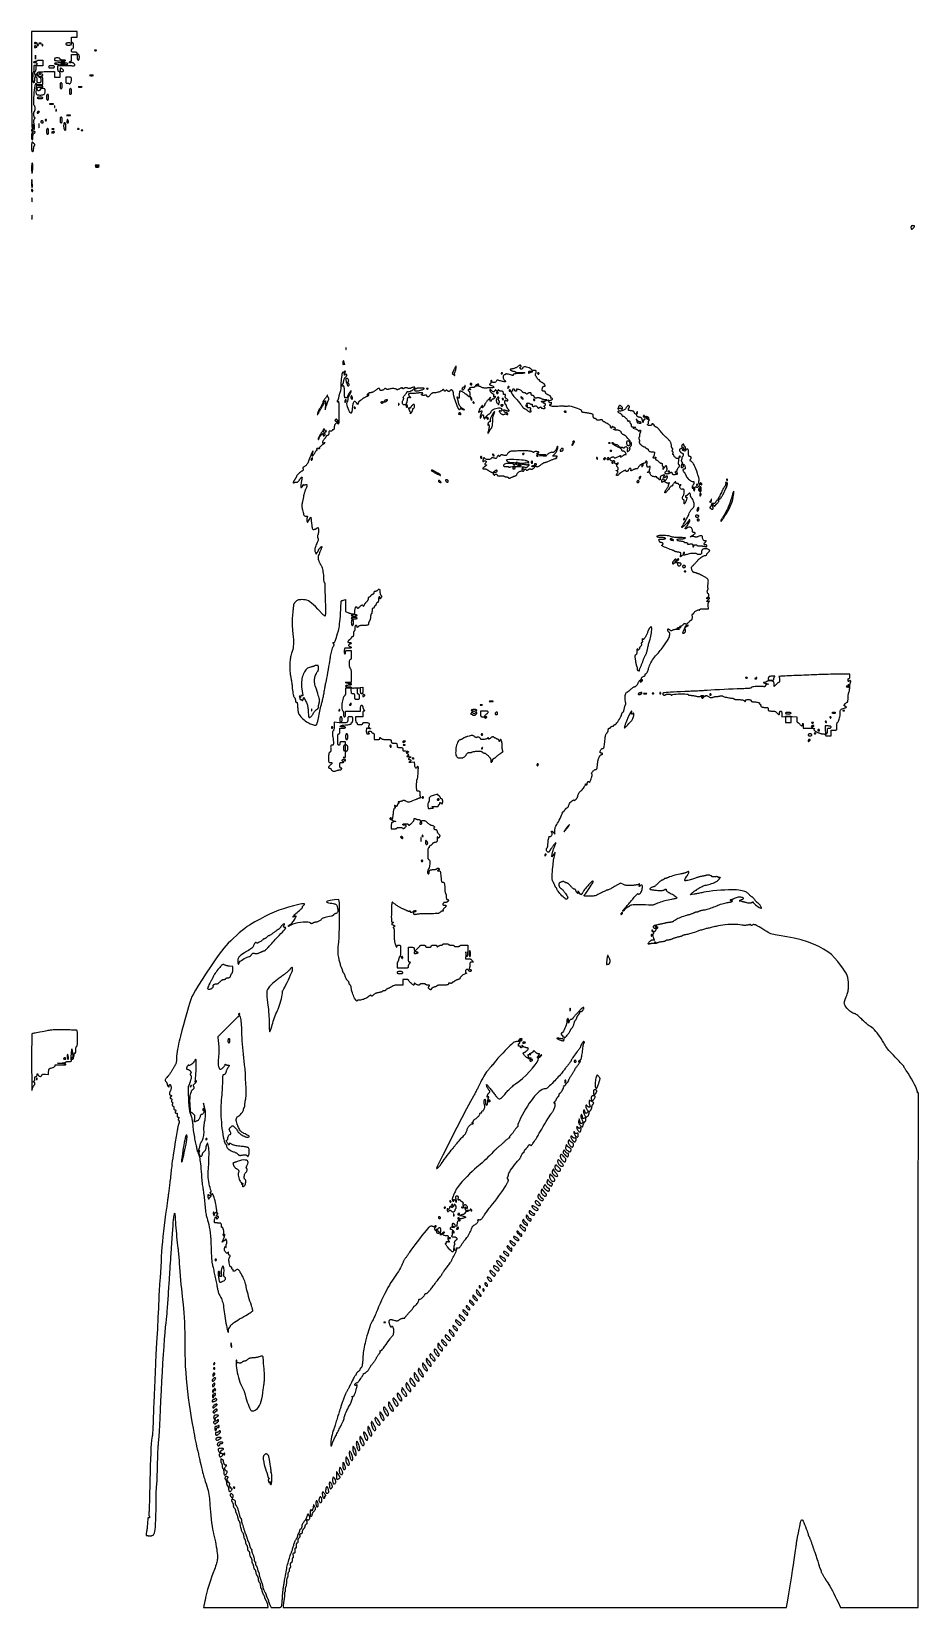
# Model space of a CAD drawing. Header units: millimetres. Extents: x 0 to 1242, y -2208 to 0.
import ezdxf

# ---------------------------------------------------------------- set-up
doc = ezdxf.new("R2010")
doc.units = ezdxf.units.MM
doc.layers.get('0').update_dxf_attribs({"linetype": 'CONTINUOUS'})

msp = doc.modelspace()

# ---------------------------------------------------------------- linework, layer by layer
for p, q in [((32, 0), (0, 0)), ((0, 0), (0, -68)), ((64, 0), (32, 0)), ((64, -4), (64, 0)), ((4.0263, -15.954242), (4, -16.094)), ((4, -16.094), (4.0263, -16.240382)), ((4, -16.094), (4, -16.094)), ((4.026892, -20.970339), (4, -21.406)), ((4, -21.406), (4.021039, -21.666602)), ((4, -21.406), (4, -21.406)), ((4.021039, -21.666602), (4.084072, -21.888576)), ((4.1024, -15.834896), (4.0263, -15.954242)), ((4.0263, -16.240382), (4.1024, -16.379456)), ((4.108216, -20.620232), (4.026892, -20.970339)), ((4.084072, -21.888576), (4.188973, -22.071874)), ((4.2241, -15.736754), (4.1024, -15.834896)), ((4.1024, -16.379456), (4.2241, -16.509314)), ((4.244944, -20.355493), (4.108216, -20.620232)), ((4.188973, -22.071874), (4.335616, -22.216448)), ((4.3872, -15.660608), (4.2241, -15.736754)), ((4.2241, -16.509314), (4.3872, -16.628048)), ((4.438048, -20.175936), (4.244944, -20.355493)), ((4.5875, -15.60725), (4.3872, -15.660608)), ((4.3872, -16.628048), (4.5875, -16.73375)), ((4.6885, -20.081375), (4.438048, -20.175936)), ((4.8208, -15.577472), (4.5875, -15.60725)), ((4.5875, -16.73375), (4.8208, -16.824512)), ((4.997272, -20.071624), (4.6885, -20.081375)), ((5.0829, -15.572066), (4.8208, -15.577472)), ((4.8208, -16.824512), (5.0829, -16.898426)), ((5.365336, -20.146497), (4.997272, -20.071624)), ((5.3696, -15.591824), (5.0829, -15.572066)), ((5.0829, -16.898426), (5.3696, -16.953584)), ((5.793664, -20.305808), (5.365336, -20.146497)), ((5.6767, -15.637538), (5.3696, -15.591824)), ((5.3696, -16.953584), (5.6767, -16.988078)), ((6, -15.71), (5.6767, -15.637538)), ((5.6767, -16.988078), (6, -17)), ((6.283228, -20.549371), (5.793664, -20.305808)), ((6.3233, -15.799683), (6, -15.71)), ((6, -17), (6.3233, -16.994946)), ((6.835, -20.877), (6.283228, -20.549371)), ((6.6304, -15.894664), (6.3233, -15.799683)), ((6.3233, -16.994946), (6.6304, -16.980328)), ((6.51829, -22.145568), (6.8686, -22.025704)), ((6.9171, -15.993041), (6.6304, -15.894664)), ((6.6304, -16.980328), (6.9171, -16.956962)), ((7.10317, -21.060992), (6.835, -20.877)), ((6.8686, -22.025704), (7.13719, -21.906056)), ((7.1792, -16.092912), (6.9171, -15.993041)), ((6.9171, -16.956962), (7.1792, -16.925664)), ((7.29844, -21.228736), (7.10317, -21.060992)), ((7.13719, -21.906056), (7.32532, -21.784272)), ((7.4125, -16.192375), (7.1792, -16.092912)), ((7.1792, -16.925664), (7.4125, -16.88725)), ((7.41955, -21.382584), (7.29844, -21.228736)), ((7.32532, -21.784272), (7.43425, -21.658)), ((7.6128, -16.289528), (7.4125, -16.192375)), ((7.4125, -16.88725), (7.6128, -16.842536)), ((7.46524, -21.524888), (7.41955, -21.382584)), ((7.43425, -21.658), (7.46524, -21.524888)), ((7.7759, -16.382469), (7.6128, -16.289528)), ((7.6128, -16.842536), (7.7759, -16.792338)), ((7.8976, -16.469296), (7.7759, -16.382469)), ((7.7759, -16.792338), (7.8976, -16.737472)), ((7.9737, -16.548107), (7.8976, -16.469296)), ((7.8976, -16.737472), (7.9737, -16.678754)), ((8, -16.617), (7.9737, -16.548107)), ((7.9737, -16.678754), (8, -16.617)), ((8.01315, -18.887922), (8, -19.059)), ((8, -19.059), (8.01315, -19.221954)), ((8, -19.059), (8, -19.059)), ((8.0512, -18.725376), (8.01315, -18.887922)), ((8.01315, -19.221954), (8.0512, -19.360992)), ((8.11205, -18.573594), (8.0512, -18.725376)), ((8.0512, -19.360992), (8.11205, -19.475178)), ((8.1936, -18.434808), (8.11205, -18.573594)), ((8.11205, -19.475178), (8.1936, -19.563576)), ((8.29375, -18.31125), (8.1936, -18.434808)), ((8.1936, -19.563576), (8.29375, -19.62525)), ((8.4104, -18.205152), (8.29375, -18.31125)), ((8.29375, -19.62525), (8.4104, -19.659264)), ((8.54145, -18.118746), (8.4104, -18.205152)), ((8.4104, -19.659264), (8.54145, -19.664682)), ((8.6848, -18.054264), (8.54145, -18.118746)), ((8.54145, -19.664682), (8.6848, -19.640568)), ((8.83835, -18.013938), (8.6848, -18.054264)), ((8.6848, -19.640568), (8.83835, -19.585986)), ((9, -18), (8.83835, -18.013938)), ((8.83835, -19.585986), (9, -19.5)), ((9.16165, -18.005787), (9, -18)), ((9, -19.5), (9.16165, -19.394289)), ((9.3152, -18.022536), (9.16165, -18.005787)), ((9.16165, -19.394289), (9.3152, -19.282632)), ((9.45855, -18.049329), (9.3152, -18.022536)), ((9.3152, -19.282632), (9.45855, -19.167243)), ((9.5896, -18.085248), (9.45855, -18.049329)), ((9.45855, -19.167243), (9.5896, -19.050336)), ((9.70625, -18.129375), (9.5896, -18.085248)), ((9.5896, -19.050336), (9.70625, -18.934125)), ((9.8064, -18.180792), (9.70625, -18.129375)), ((9.70625, -18.934125), (9.8064, -18.820824)), ((9.88795, -18.238581), (9.8064, -18.180792)), ((9.8064, -18.820824), (9.88795, -18.712647)), ((9.9488, -18.301824), (9.88795, -18.238581)), ((9.88795, -18.712647), (9.9488, -18.611808)), ((9.98685, -18.369603), (9.9488, -18.301824)), ((9.9488, -18.611808), (9.98685, -18.520521)), ((10, -18.441), (9.98685, -18.369603)), ((9.98685, -18.520521), (10, -18.441)), ((10.497216, -16.364928), (10.457158, -16.430979)), ((10.457158, -16.430979), (10.484192, -16.503216)), ((10.484192, -16.503216), (10.580934, -16.580577)), ((10.60175, -16.306125), (10.497216, -16.364928)), ((10.580934, -16.580577), (10.75, -16.662)), ((10.768144, -16.255632), (10.60175, -16.306125)), ((10.75, -16.662), (10.968635, -16.73706)), ((10.75, -16.662), (10.75, -16.662)), ((10.993782, -16.214511), (10.768144, -16.255632)), ((10.968635, -16.73706), (11.20824, -16.79544)), ((11.276048, -16.183824), (10.993782, -16.214511)), ((11.20824, -16.79544), (11.463565, -16.83714)), ((11.612326, -16.164633), (11.276048, -16.183824)), ((11.463565, -16.83714), (11.72936, -16.86216)), ((12, -16.158), (11.612326, -16.164633)), ((11.72936, -16.86216), (12.000375, -16.8705)), ((12.387701, -16.164633), (12, -16.158)), ((12.000375, -16.8705), (12.27136, -16.86216)), ((12.27136, -16.86216), (12.537065, -16.83714)), ((12.724048, -16.183824), (12.387701, -16.164633)), ((12.537065, -16.83714), (12.79224, -16.79544)), ((13.006407, -16.214511), (12.724048, -16.183824)), ((12.79224, -16.79544), (13.031635, -16.73706)), ((13.232144, -16.255632), (13.006407, -16.214511)), ((13.031635, -16.73706), (13.25, -16.662)), ((13.398625, -16.306125), (13.232144, -16.255632)), ((13.25, -16.662), (13.419309, -16.580577)), ((13.503216, -16.364928), (13.398625, -16.306125)), ((13.419309, -16.580577), (13.516192, -16.503216)), ((13.543283, -16.430979), (13.503216, -16.364928)), ((13.516192, -16.503216), (13.543283, -16.430979)), ((14.340736, -18.4104), (14.335318, -18.54145)), ((14.335318, -18.54145), (14.359432, -18.6848)), ((14.37475, -18.29375), (14.340736, -18.4104)), ((14.359432, -18.6848), (14.414014, -18.83835)), ((14.436424, -18.1936), (14.37475, -18.29375)), ((14.414014, -18.83835), (14.5, -19)), ((14.524822, -18.11205), (14.436424, -18.1936)), ((14.5, -19), (14.605711, -19.16165)), ((14.5, -19), (14.5, -19)), ((14.639008, -18.0512), (14.524822, -18.11205)), ((14.605711, -19.16165), (14.717368, -19.3152)), ((14.778046, -18.01315), (14.639008, -18.0512)), ((14.717368, -19.3152), (14.832757, -19.45855)), ((14.941, -18), (14.778046, -18.01315)), ((14.832757, -19.45855), (14.949664, -19.5896)), ((15.112078, -18.01315), (14.941, -18)), ((14.949664, -19.5896), (15.065875, -19.70625)), ((15.065875, -19.70625), (15.179176, -19.8064)), ((15.274624, -18.0512), (15.112078, -18.01315)), ((15.179176, -19.8064), (15.287353, -19.88795)), ((15.426406, -18.11205), (15.274624, -18.0512)), ((15.287353, -19.88795), (15.388192, -19.9488)), ((15.388192, -19.9488), (15.479479, -19.98685)), ((15.565192, -18.1936), (15.426406, -18.11205)), ((15.479479, -19.98685), (15.559, -20)), ((15.559, -20), (15.630397, -19.98685)), ((15.68875, -18.29375), (15.565192, -18.1936)), ((15.630397, -19.98685), (15.698176, -19.9488)), ((15.794848, -18.4104), (15.68875, -18.29375)), ((15.698176, -19.9488), (15.761419, -19.88795)), ((15.761419, -19.88795), (15.819208, -19.8064)), ((15.881254, -18.54145), (15.794848, -18.4104)), ((15.819208, -19.8064), (15.870625, -19.70625)), ((15.870625, -19.70625), (15.914752, -19.5896)), ((15.945736, -18.6848), (15.881254, -18.54145)), ((15.914752, -19.5896), (15.950671, -19.45855)), ((15.986062, -18.83835), (15.945736, -18.6848)), ((15.950671, -19.45855), (15.977464, -19.3152)), ((15.977464, -19.3152), (15.994213, -19.16165)), ((16, -19), (15.986062, -18.83835)), ((15.994213, -19.16165), (16, -19)), ((48.033997, -17.194831), (48, -17.5)), ((48, -17.5), (48.033997, -17.805169)), ((48, -17.5), (48, -17.5)), ((48.138656, -16.928128), (48.033997, -17.194831)), ((48.033997, -17.805169), (48.138656, -18.071872)), ((48.317979, -16.698397), (48.138656, -16.928128)), ((48.138656, -18.071872), (48.317979, -18.301603)), ((48.575968, -16.504144), (48.317979, -16.698397)), ((48.317979, -18.301603), (48.575968, -18.495856)), ((48.916625, -16.343875), (48.575968, -16.504144)), ((48.575968, -18.495856), (48.916625, -18.656125)), ((49.343952, -16.216096), (48.916625, -16.343875)), ((48.916625, -18.656125), (49.343952, -18.783904)), ((49.861951, -16.119313), (49.343952, -16.216096)), ((49.343952, -18.783904), (49.861951, -18.880687)), ((50.474624, -16.052032), (49.861951, -16.119313)), ((49.861951, -18.880687), (50.474624, -18.947968)), ((51.185973, -16.012759), (50.474624, -16.052032)), ((50.474624, -18.947968), (51.185973, -18.987241)), ((52, -16), (51.185973, -16.012759)), ((51.185973, -18.987241), (52, -19)), ((52.814027, -16.012759), (52, -16)), ((52, -19), (52.814027, -18.987241)), ((53.525376, -16.052032), (52.814027, -16.012759)), ((52.814027, -18.987241), (53.525376, -18.947968)), ((54.138049, -16.119313), (53.525376, -16.052032)), ((53.525376, -18.947968), (54.138049, -18.880687)), ((54.656048, -16.216096), (54.138049, -16.119313)), ((54.138049, -18.880687), (54.656048, -18.783904)), ((55.083375, -16.343875), (54.656048, -16.216096)), ((54.656048, -18.783904), (55.083375, -18.656125)), ((55.424032, -16.504144), (55.083375, -16.343875)), ((55.083375, -18.656125), (55.424032, -18.495856)), ((55.682021, -16.698397), (55.424032, -16.504144)), ((55.424032, -18.495856), (55.682021, -18.301603)), ((55.861344, -16.928128), (55.682021, -16.698397)), ((55.682021, -18.301603), (55.861344, -18.071872)), ((55.966003, -17.194831), (55.861344, -16.928128)), ((55.861344, -18.071872), (55.966003, -17.805169)), ((56, -17.5), (55.966003, -17.194831)), ((55.966003, -17.805169), (56, -17.5)), ((56, -12), (56, -8)), ((56, -8), (60, -8)), ((56.012759, -12.814027), (56, -12)), ((56.052032, -13.525376), (56.012759, -12.814027)), ((56.119313, -14.138049), (56.052032, -13.525376)), ((56.216096, -14.656048), (56.119313, -14.138049)), ((56.343875, -15.083375), (56.216096, -14.656048)), ((56.504144, -15.424032), (56.343875, -15.083375)), ((56.698397, -15.682021), (56.504144, -15.424032)), ((56.928128, -15.861344), (56.698397, -15.682021)), ((57.194831, -15.966003), (56.928128, -15.861344)), ((57.5, -16), (57.194831, -15.966003)), ((57.805169, -16.033997), (57.5, -16)), ((58.071872, -16.138656), (57.805169, -16.033997)), ((58.301603, -16.317979), (58.071872, -16.138656)), ((58.495856, -16.575968), (58.301603, -16.317979)), ((58.656125, -16.916625), (58.495856, -16.575968)), ((58.783904, -17.343952), (58.656125, -16.916625)), ((58.880687, -17.861951), (58.783904, -17.343952)), ((58.947968, -18.474624), (58.880687, -17.861951)), ((58.880687, -22.138049), (58.947968, -21.525376)), ((58.987241, -19.185973), (58.947968, -18.474624)), ((58.947968, -21.525376), (58.987241, -20.814027)), ((59, -20), (58.987241, -19.185973)), ((58.987241, -20.814027), (59, -20)), ((60, -8), (64, -8)), ((64, -8), (64, -4)), ((3.217283, -42.97697), (3.268, -42.75)), ((3.229224, -43.18336), (3.217283, -42.97697)), ((3.302461, -43.36839), (3.229224, -43.18336)), ((3.268, -42.75), (3.366487, -42.54911)), ((3.435632, -43.53128), (3.302461, -43.36839)), ((3.366487, -42.54911), (3.514936, -42.36028)), ((3.627375, -43.67125), (3.435632, -43.53128)), ((3.514936, -42.36028), (3.707929, -42.18597)), ((3.876328, -43.78752), (3.627375, -43.67125)), ((3.707929, -42.18597), (3.940048, -42.02864)), ((4.181129, -43.87931), (3.876328, -43.78752)), ((3.940048, -42.02864), (4.205875, -41.89075)), ((4.540416, -43.94584), (4.181129, -43.87931)), ((4.205875, -41.89075), (4.499992, -41.77476)), ((4.335616, -22.216448), (4.523875, -22.32225)), ((4.499992, -41.77476), (4.816981, -41.68313)), ((4.523875, -22.32225), (4.753624, -22.389232)), ((4.952827, -43.98633), (4.540416, -43.94584)), ((4.753624, -22.389232), (5.024737, -22.417346)), ((4.816981, -41.68313), (5.151424, -41.61832)), ((5.417, -44), (4.952827, -43.98633)), ((5.024737, -22.417346), (5.337088, -22.406544)), ((5.151424, -41.61832), (5.497903, -41.58279)), ((5.277699, -35.302176), (5.272, -36)), ((5.272, -36), (5.277699, -36.697824)), ((5.272, -36), (5.272, -36)), ((5.294192, -34.696848), (5.277699, -35.302176)), ((5.277699, -36.697824), (5.294192, -37.303152)), ((5.320573, -34.188732), (5.294192, -34.696848)), ((5.294192, -37.303152), (5.320573, -37.811268)), ((5.355936, -33.782544), (5.320573, -34.188732)), ((5.320573, -37.811268), (5.355936, -38.217456)), ((5.337088, -22.406544), (5.690551, -22.356778)), ((5.399375, -33.483), (5.355936, -33.782544)), ((5.355936, -38.217456), (5.399375, -38.517)), ((5.449984, -33.294816), (5.399375, -33.483)), ((5.399375, -38.517), (5.449984, -38.705184)), ((5.885171, -44.016458), (5.417, -44)), ((5.506857, -33.222708), (5.449984, -33.294816)), ((5.449984, -38.705184), (5.506857, -38.777292)), ((5.497903, -41.58279), (5.851, -41.579)), ((5.569088, -33.271392), (5.506857, -33.222708)), ((5.506857, -38.777292), (5.569088, -38.728608)), ((5.635771, -33.445584), (5.569088, -33.271392)), ((5.569088, -38.728608), (5.635771, -38.554416)), ((5.706, -33.75), (5.635771, -33.445584)), ((5.635771, -38.554416), (5.706, -38.25)), ((5.690551, -22.356778), (6.085, -22.268)), ((5.77026, -34.143192), (5.706, -33.75)), ((5.706, -38.25), (5.77026, -37.856808)), ((5.82024, -34.574256), (5.77026, -34.143192)), ((5.77026, -37.856808), (5.82024, -37.425744)), ((5.85594, -35.033724), (5.82024, -34.574256)), ((5.82024, -37.425744), (5.85594, -36.966276)), ((5.851, -41.579), (6.198398, -41.581031)), ((5.87736, -35.512128), (5.85594, -35.033724)), ((5.85594, -36.966276), (5.87736, -36.487872)), ((5.8845, -36), (5.87736, -35.512128)), ((5.87736, -36.487872), (5.8845, -36)), ((6.311168, -44.065184), (5.885171, -44.016458)), ((6.085, -22.268), (6.51829, -22.145568)), ((6.198398, -41.581031), (6.528384, -41.561768)), ((6.693317, -44.145206), (6.311168, -44.065184)), ((6.528384, -41.561768), (6.836446, -41.522777)), ((7.029944, -44.255552), (6.693317, -44.145206)), ((6.836446, -41.522777), (7.118072, -41.465624)), ((7.118072, -41.465624), (7.36875, -41.391875)), ((7.36875, -41.391875), (7.583968, -41.303096)), ((7.583968, -41.303096), (7.759214, -41.200853)), ((7.759214, -41.200853), (7.889976, -41.086712)), ((7.889976, -41.086712), (7.971742, -40.962239)), ((7.971742, -40.962239), (8, -40.829)), ((8, -40.829), (8.0526, -40.69498)), ((8.0526, -40.69498), (8.2048, -40.56768)), ((8.2048, -40.56768), (8.4482, -40.44884)), ((8.4482, -40.44884), (8.7744, -40.3402)), ((8.7744, -40.3402), (9.175, -40.2435)), ((9.175, -40.2435), (9.6416, -40.16048)), ((9.6416, -40.16048), (10.1658, -40.09288)), ((10.1658, -40.09288), (10.7392, -40.04244)), ((10.7392, -40.04244), (11.3534, -40.0109)), ((11.3534, -40.0109), (12, -40)), ((12, -40), (16, -40)), ((16, -40), (16, -44)), ((16, -44), (16, -48)), ((32.022009, -38.538919), (32, -39)), ((32, -39), (32.026058, -39.511355)), ((32, -39), (32, -39)), ((32.096032, -38.151872), (32.022009, -38.538919)), ((32.026058, -39.511355), (32.135984, -39.92572)), ((32.234063, -37.832853), (32.096032, -38.151872)), ((32.135984, -39.92572), (32.377406, -40.251945)), ((32.448096, -37.575856), (32.234063, -37.832853)), ((32.377406, -40.251945), (32.797952, -40.49888)), ((32.750125, -37.374875), (32.448096, -37.575856)), ((33.152144, -37.223904), (32.750125, -37.374875)), ((32.797952, -40.49888), (33.44525, -40.675375)), ((33.666147, -37.116937), (33.152144, -37.223904)), ((33.44525, -40.675375), (34.366928, -40.79028)), ((34.304128, -37.047968), (33.666147, -37.116937)), ((35.078081, -37.010991), (34.304128, -37.047968)), ((34.366928, -40.79028), (35.610614, -40.852445)), ((36, -37), (35.078081, -37.010991)), ((35.610614, -40.852445), (37.223936, -40.87072)), ((37.143775, -44.097605), (35.8988, -44.16864)), ((36.799204, -37.012925), (36, -37)), ((37.501952, -37.0524), (36.799204, -37.012925)), ((38.5056, -44.0446), (37.143775, -44.097605)), ((37.223936, -40.87072), (39.254522, -40.853955)), ((38.111148, -37.119475), (37.501952, -37.0524)), ((38.629696, -37.2152), (38.111148, -37.119475)), ((39.964325, -44.011455), (38.5056, -44.0446)), ((39.0605, -37.340625), (38.629696, -37.2152)), ((39.406464, -37.4968), (39.0605, -37.340625)), ((39.254522, -40.853955), (41.75, -40.811)), ((39.670492, -37.684775), (39.406464, -37.4968)), ((39.855488, -37.9056), (39.670492, -37.684775)), ((39.964356, -38.160325), (39.855488, -37.9056)), ((41.5, -44), (39.964325, -44.011455)), ((40, -38.45), (39.964356, -38.160325)), ((40.047843, -38.750458), (40, -38.45)), ((40.195664, -39.018984), (40.047843, -38.750458)), ((40.449901, -39.257606), (40.195664, -39.018984)), ((40.816992, -39.468352), (40.449901, -39.257606)), ((41.303375, -39.65325), (40.816992, -39.468352)), ((41.294816, -42.449984), (41.222708, -42.506857)), ((41.222708, -42.506857), (41.271392, -42.569088)), ((41.271392, -42.569088), (41.445584, -42.635771)), ((41.483, -42.399375), (41.294816, -42.449984)), ((41.915488, -39.814328), (41.303375, -39.65325)), ((41.445584, -42.635771), (41.75, -42.706)), ((41.782544, -42.355936), (41.483, -42.399375)), ((44.072448, -44.031843), (41.5, -44)), ((41.75, -40.811), (43.565187, -40.771057)), ((41.75, -42.706), (42.143192, -42.77026)), ((41.75, -42.706), (41.75, -42.706)), ((42.188732, -42.320573), (41.782544, -42.355936)), ((42.659769, -39.953614), (41.915488, -39.814328)), ((42.143192, -42.77026), (42.574256, -42.82024)), ((42.696848, -42.294192), (42.188732, -42.320573)), ((42.574256, -42.82024), (43.033724, -42.85594)), ((43.542656, -40.073136), (42.659769, -39.953614)), ((43.302176, -42.277699), (42.696848, -42.294192)), ((43.033724, -42.85594), (43.512128, -42.87736)), ((44, -42.272), (43.302176, -42.277699)), ((43.512128, -42.87736), (44, -42.8845)), ((44.570587, -40.174922), (43.542656, -40.073136)), ((43.565187, -40.771057), (45.064336, -40.727976)), ((44.697824, -42.277699), (44, -42.272)), ((44, -42.8845), (44.487872, -42.87736)), ((46.263464, -44.124064), (44.072448, -44.031843)), ((44.487872, -42.87736), (44.966276, -42.85594)), ((45.75, -40.261), (44.570587, -40.174922)), ((45.303152, -42.294192), (44.697824, -42.277699)), ((44.966276, -42.85594), (45.425744, -42.82024)), ((45.064336, -40.727976), (46.248029, -40.681679)), ((45.811268, -42.320573), (45.303152, -42.294192)), ((45.425744, -42.82024), (45.856808, -42.77026)), ((46.758203, -40.331993), (45.75, -40.261)), ((46.217456, -42.355936), (45.811268, -42.320573)), ((45.856808, -42.77026), (46.25, -42.706)), ((46.517, -42.399375), (46.217456, -42.355936)), ((46.248029, -40.681679), (47.116848, -40.632088)), ((46.25, -42.706), (46.554416, -42.635771)), ((48.059056, -44.271701), (46.263464, -44.124064)), ((46.705184, -42.449984), (46.517, -42.399375)), ((46.554416, -42.635771), (46.728608, -42.569088)), ((46.777292, -42.506857), (46.705184, -42.449984)), ((46.728608, -42.569088), (46.777292, -42.506857)), ((47.455024, -40.399224), (46.758203, -40.331993)), ((47.116848, -40.632088), (47.671375, -40.579125)), ((47.839881, -40.462771), (47.455024, -40.399224)), ((47.671375, -40.579125), (47.912192, -40.522712)), ((47.912192, -40.522712), (47.839881, -40.462771)), ((53, -43.117), (53.019725, -42.936279)), ((53.026648, -43.301678), (53, -43.117)), ((53.019725, -42.936279), (53.0768, -42.764672)), ((53.104584, -43.459224), (53.026648, -43.301678)), ((53.0768, -42.764672), (53.168075, -42.604513)), ((53.230796, -43.588906), (53.104584, -43.459224)), ((53.168075, -42.604513), (53.2904, -42.458136)), ((53.402272, -43.689992), (53.230796, -43.588906)), ((53.2904, -42.458136), (53.440625, -42.327875)), ((53.616, -43.76175), (53.402272, -43.689992)), ((53.440625, -42.327875), (53.6156, -42.216064)), ((53.6156, -42.216064), (53.812175, -42.125037)), ((53.868968, -43.803448), (53.616, -43.76175)), ((53.812175, -42.125037), (54.0272, -42.057128)), ((54.158164, -43.814354), (53.868968, -43.803448)), ((54.0272, -42.057128), (54.257525, -42.014671)), ((54.480576, -43.793736), (54.158164, -43.814354)), ((54.257525, -42.014671), (54.5, -42)), ((54.833192, -43.740862), (54.480576, -43.793736)), ((54.5, -42), (54.817319, -41.962006)), ((54.817319, -41.962006), (55.091072, -41.842688)), ((55.213, -43.655), (54.833192, -43.740862)), ((55.091072, -41.842688), (55.323653, -41.634042)), ((55.62119, -43.572338), (55.213, -43.655)), ((55.323653, -41.634042), (55.517456, -41.328064)), ((55.517456, -41.328064), (55.674875, -40.91675)), ((56.0394, -43.534184), (55.62119, -43.572338)), ((55.674875, -40.91675), (55.798304, -40.392096)), ((55.798304, -40.392096), (55.890137, -39.746098)), ((55.890137, -39.746098), (55.952768, -38.970752)), ((55.952768, -38.970752), (55.988591, -38.058054)), ((55.988591, -38.058054), (56, -37)), ((56, -26.5), (56.016809, -26.051892)), ((56.0148, -27.11675), (56, -26.5)), ((56, -37), (56, -32)), ((56, -32), (60, -32)), ((56.0704, -27.624), (56.0148, -27.11675)), ((56.016809, -26.051892), (56.066432, -25.642496)), ((56.46319, -43.539386), (56.0394, -43.534184)), ((56.066432, -25.642496), (56.147663, -25.273804)), ((56.1836, -28.03225), (56.0704, -27.624)), ((56.147663, -25.273804), (56.259296, -24.947808)), ((56.3712, -28.352), (56.1836, -28.03225)), ((56.259296, -24.947808), (56.400125, -24.6665)), ((56.65, -28.59375), (56.3712, -28.352)), ((56.400125, -24.6665), (56.568944, -24.431872)), ((56.88812, -43.586792), (56.46319, -43.539386)), ((56.568944, -24.431872), (56.764547, -24.245916)), ((57.0368, -28.768), (56.65, -28.59375)), ((56.764547, -24.245916), (56.985728, -24.110624)), ((57.30975, -43.67525), (56.88812, -43.586792)), ((56.985728, -24.110624), (57.231281, -24.027988)), ((57.5484, -28.88525), (57.0368, -28.768)), ((57.231281, -24.027988), (57.5, -24)), ((57.72364, -43.803608), (57.30975, -43.67525)), ((57.5, -24), (57.805169, -23.966003)), ((58.2016, -28.956), (57.5484, -28.88525)), ((58.12535, -43.970714), (57.72364, -43.803608)), ((57.805169, -23.966003), (58.071872, -23.861344)), ((58.071872, -23.861344), (58.301603, -23.682021)), ((58.51044, -44.175416), (58.12535, -43.970714)), ((59.0132, -28.99075), (58.2016, -28.956)), ((58.301603, -23.682021), (58.495856, -23.424032)), ((58.495856, -23.424032), (58.656125, -23.083375)), ((58.656125, -23.083375), (58.783904, -22.656048)), ((58.783904, -22.656048), (58.880687, -22.138049)), ((60, -29), (59.0132, -28.99075)), ((60.814027, -29.012759), (60, -29)), ((60, -32), (64, -32)), ((61.525376, -29.052032), (60.814027, -29.012759)), ((62.138049, -29.119313), (61.525376, -29.052032)), ((62.656048, -29.216096), (62.138049, -29.119313)), ((63.083375, -29.343875), (62.656048, -29.216096)), ((63.424032, -29.504144), (63.083375, -29.343875)), ((63.682021, -29.698397), (63.424032, -29.504144)), ((63.861344, -29.928128), (63.682021, -29.698397)), ((63.966003, -30.194831), (63.861344, -29.928128)), ((64, -30.5), (63.966003, -30.194831)), ((64.019725, -30.742475), (64, -30.5)), ((64, -32), (64, -36)), ((64, -36), (64.012759, -36.814027)), ((64.012759, -36.814027), (64.052032, -37.525376)), ((64.0768, -30.9728), (64.019725, -30.742475)), ((64.052032, -37.525376), (64.119313, -38.138049)), ((64.168075, -31.187825), (64.0768, -30.9728)), ((64.119313, -38.138049), (64.216096, -38.656048)), ((64.2904, -31.3844), (64.168075, -31.187825)), ((64.216096, -38.656048), (64.343875, -39.083375)), ((64.440625, -31.559375), (64.2904, -31.3844)), ((64.343875, -39.083375), (64.504144, -39.424032)), ((64.6156, -31.7096), (64.440625, -31.559375)), ((64.504144, -39.424032), (64.698397, -39.682021)), ((64.812175, -31.831925), (64.6156, -31.7096)), ((64.698397, -39.682021), (64.928128, -39.861344)), ((65.0272, -31.9232), (64.812175, -31.831925)), ((64.928128, -39.861344), (65.194831, -39.966003)), ((65.257525, -31.980275), (65.0272, -31.9232)), ((65.194831, -39.966003), (65.5, -40)), ((65.5, -32), (65.257525, -31.980275)), ((65.805169, -32.033997), (65.5, -32)), ((65.5, -40), (65.805169, -39.966003)), ((66.071872, -32.138656), (65.805169, -32.033997)), ((65.805169, -39.966003), (66.071872, -39.861344)), ((66.301603, -32.317979), (66.071872, -32.138656)), ((66.071872, -39.861344), (66.301603, -39.682021)), ((66.495856, -32.575968), (66.301603, -32.317979)), ((66.301603, -39.682021), (66.495856, -39.424032)), ((66.656125, -32.916625), (66.495856, -32.575968)), ((66.495856, -39.424032), (66.656125, -39.083375)), ((66.783904, -33.343952), (66.656125, -32.916625)), ((66.656125, -39.083375), (66.783904, -38.656048)), ((66.880687, -33.861951), (66.783904, -33.343952)), ((66.783904, -38.656048), (66.880687, -38.138049)), ((66.947968, -34.474624), (66.880687, -33.861951)), ((66.880687, -38.138049), (66.947968, -37.525376)), ((66.987241, -35.185973), (66.947968, -34.474624)), ((66.947968, -37.525376), (66.987241, -36.814027)), ((67, -36), (66.987241, -35.185973)), ((66.987241, -36.814027), (67, -36)), ((88.378875, -26.279375), (88.345352, -26.346408)), ((88.345352, -26.346408), (88.371361, -26.420929)), ((88.371361, -26.420929), (88.457544, -26.502296)), ((88.471288, -26.220472), (88.378875, -26.279375)), ((88.457544, -26.502296), (88.604543, -26.589867)), ((88.621949, -26.170341), (88.471288, -26.220472)), ((88.604543, -26.589867), (88.813, -26.683)), ((88.830216, -26.129624), (88.621949, -26.170341)), ((88.813, -26.683), (89.032887, -26.759979)), ((88.813, -26.683), (88.813, -26.683)), ((89.095447, -26.098963), (88.830216, -26.129624)), ((89.032887, -26.759979), (89.257256, -26.817632)), ((89.417, -26.079), (89.095447, -26.098963)), ((89.257256, -26.817632), (89.482069, -26.856133)), ((89.718822, -26.074287), (89.417, -26.079)), ((89.482069, -26.856133), (89.703288, -26.875656)), ((89.703288, -26.875656), (89.916875, -26.876375)), ((89.990056, -26.085216), (89.718822, -26.074287)), ((89.916875, -26.876375), (90.118792, -26.858464)), ((90.227954, -26.110689), (89.990056, -26.085216)), ((90.118792, -26.858464), (90.305001, -26.822097)), ((90.429768, -26.149608), (90.227954, -26.110689)), ((90.305001, -26.822097), (90.471464, -26.767448)), ((90.59275, -26.200875), (90.429768, -26.149608)), ((90.471464, -26.767448), (90.614143, -26.694691)), ((90.714152, -26.263392), (90.59275, -26.200875)), ((90.614143, -26.694691), (90.729, -26.604)), ((90.791226, -26.336061), (90.714152, -26.263392)), ((90.729, -26.604), (90.801398, -26.507463)), ((90.821224, -26.417784), (90.791226, -26.336061)), ((90.801398, -26.507463), (90.821224, -26.417784)), ((2.015875, -64.6655), (2.073576, -62.41932)), ((2.041424, -66.86992), (2.015875, -64.6655)), ((2.073576, -62.41932), (2.213333, -60.29488)), ((2.213333, -60.29488), (2.433952, -58.45568)), ((2.433952, -58.45568), (2.734239, -57.06522)), ((2.734239, -57.06522), (3.113, -56.287)), ((3.113, -56.287), (3.288009, -56.05311)), ((3.288009, -56.05311), (3.444232, -55.72652)), ((3.444232, -55.72652), (3.580163, -55.31815)), ((3.580163, -55.31815), (3.694296, -54.83892)), ((3.694296, -54.83892), (3.785125, -54.29975)), ((3.69939, -48.572508), (3.75516, -48.049976)), ((3.69984, -49.241152), (3.69939, -48.572508)), ((3.74841, -50.073464), (3.69984, -49.241152)), ((3.837, -51.087), (3.74841, -50.073464)), ((3.75516, -48.049976), (3.87525, -47.656)), ((3.785125, -54.29975), (3.851144, -53.71156)), ((3.885281, -51.76207), (3.837, -51.087)), ((3.851144, -53.71156), (3.890847, -53.08527)), ((3.87525, -47.656), (4.06776, -47.373024)), ((3.902728, -52.4318), (3.885281, -51.76207)), ((3.890847, -53.08527), (3.902728, -52.4318)), ((4.116937, -65.666147), (4.047968, -66.304128)), ((4.06776, -47.373024), (4.34079, -47.183492)), ((4.223904, -65.152144), (4.116937, -65.666147)), ((4.22275, -57.348625), (4.203168, -57.75816)), ((4.203168, -57.75816), (4.220654, -58.226975)), ((4.220654, -58.226975), (4.275256, -58.75456)), ((4.279352, -56.99888), (4.22275, -57.348625)), ((4.374875, -64.750125), (4.223904, -65.152144)), ((4.275256, -58.75456), (4.367022, -59.340405)), ((4.372926, -56.709435), (4.279352, -56.99888)), ((4.34079, -47.183492), (4.70244, -47.069848)), ((4.367022, -59.340405), (4.496, -59.984)), ((4.503424, -56.4808), (4.372926, -56.709435)), ((4.575856, -64.448096), (4.374875, -64.750125)), ((4.496, -59.984), (5.243, -63.384)), ((4.670798, -56.313485), (4.503424, -56.4808)), ((4.832853, -64.234063), (4.575856, -64.448096)), ((4.875, -56.208), (4.670798, -56.313485)), ((4.70244, -47.069848), (5.16081, -47.014536)), ((5.151872, -64.096032), (4.832853, -64.234063)), ((5.056917, -56.095952), (4.875, -56.208)), ((5.229696, -55.889416), (5.056917, -56.095952)), ((5.538919, -64.022009), (5.151872, -64.096032)), ((5.16081, -47.014536), (5.724, -47)), ((5.390979, -55.597404), (5.229696, -55.889416)), ((5.243, -63.384), (6.767, -60.442)), ((5.538408, -55.228928), (5.390979, -55.597404)), ((5.669625, -54.793), (5.538408, -55.228928)), ((6, -64), (5.538919, -64.022009)), ((5.782272, -54.298632), (5.669625, -54.793)), ((5.724, -47), (6.117236, -46.982138)), ((5.873991, -53.754836), (5.782272, -54.298632)), ((5.942424, -53.170624), (5.873991, -53.754836)), ((5.985213, -52.555008), (5.942424, -53.170624)), ((6, -51.917), (5.985213, -52.555008)), ((11, -48), (6, -48)), ((6, -48), (6, -51.917)), ((6.461081, -64.022009), (6, -64)), ((6.117236, -46.982138), (6.481408, -46.929824)), ((6.848128, -64.096032), (6.461081, -64.022009)), ((6.481408, -46.929824), (6.813612, -46.844966)), ((6.767, -60.442), (7.025638, -59.958415)), ((6.813612, -46.844966), (7.110944, -46.729472)), ((7.167147, -64.234063), (6.848128, -64.096032)), ((7.025638, -59.958415), (7.295304, -59.48344)), ((7.319375, -44.39525), (7.029944, -44.255552)), ((7.110944, -46.729472), (7.3705, -46.58525)), ((7.424144, -64.448096), (7.167147, -64.234063)), ((7.295304, -59.48344), (7.570826, -59.024545)), ((7.559936, -44.563328), (7.319375, -44.39525)), ((7.3705, -46.58525), (7.589376, -46.414208)), ((7.625125, -64.750125), (7.424144, -64.448096)), ((7.749953, -44.758814), (7.559936, -44.563328)), ((7.570826, -59.024545), (7.847032, -58.5892)), ((7.589376, -46.414208), (7.764668, -46.218254)), ((7.776096, -65.152144), (7.625125, -64.750125)), ((7.887752, -44.980736), (7.749953, -44.758814)), ((7.764668, -46.218254), (7.893472, -45.999296)), ((7.883063, -65.666147), (7.776096, -65.152144)), ((7.847032, -58.5892), (8.11875, -58.184875)), ((7.952032, -66.304128), (7.883063, -65.666147)), ((7.971659, -45.228122), (7.887752, -44.980736)), ((7.893472, -45.999296), (7.972884, -45.759242)), ((8, -45.5), (7.971659, -45.228122)), ((7.972884, -45.759242), (8, -45.5)), ((8.005787, -60.83835), (8, -61)), ((8, -61), (8.013938, -61.16165)), ((8, -61), (8, -61)), ((8.022536, -60.6848), (8.005787, -60.83835)), ((8.013938, -61.16165), (8.054264, -61.3152)), ((8.049329, -60.54145), (8.022536, -60.6848)), ((8.085248, -60.4104), (8.049329, -60.54145)), ((8.054264, -61.3152), (8.118746, -61.45855)), ((8.129375, -60.29375), (8.085248, -60.4104)), ((8.118746, -61.45855), (8.205152, -61.5896)), ((8.11875, -58.184875), (8.380808, -57.81904)), ((8.180792, -60.1936), (8.129375, -60.29375)), ((8.238581, -60.11205), (8.180792, -60.1936)), ((8.205152, -61.5896), (8.31125, -61.70625)), ((8.301824, -60.0512), (8.238581, -60.11205)), ((8.369603, -60.01315), (8.301824, -60.0512)), ((8.31125, -61.70625), (8.434808, -61.8064)), ((8.441, -60), (8.369603, -60.01315)), ((8.380808, -57.81904), (8.628034, -57.499165)), ((8.434808, -61.8064), (8.573594, -61.88795)), ((8.520521, -60.01315), (8.441, -60)), ((8.611808, -60.0512), (8.520521, -60.01315)), ((8.573594, -61.88795), (8.725376, -61.9488)), ((8.712647, -60.11205), (8.611808, -60.0512)), ((8.628034, -57.499165), (8.855256, -57.23272)), ((8.820824, -60.1936), (8.712647, -60.11205)), ((8.725376, -61.9488), (8.887922, -61.98685)), ((8.934125, -60.29375), (8.820824, -60.1936)), ((8.855256, -57.23272), (9.057302, -57.027175)), ((8.887922, -61.98685), (9.059, -62)), ((9.050336, -60.4104), (8.934125, -60.29375)), ((9.167243, -60.54145), (9.050336, -60.4104)), ((9.057302, -57.027175), (9.229, -56.89)), ((9.059, -62), (9.221954, -61.98685)), ((9.282632, -60.6848), (9.167243, -60.54145)), ((9.221954, -61.98685), (9.360992, -61.9488)), ((9.229, -56.89), (9.523949, -56.789051)), ((9.394289, -60.83835), (9.282632, -60.6848)), ((9.360992, -61.9488), (9.475178, -61.88795)), ((9.5, -61), (9.394289, -60.83835)), ((9.475178, -61.88795), (9.563576, -61.8064)), ((9.585986, -61.16165), (9.5, -61)), ((9.523949, -56.789051), (10.083192, -56.688888)), ((9.563576, -61.8064), (9.62525, -61.70625)), ((9.640568, -61.3152), (9.585986, -61.16165)), ((9.62525, -61.70625), (9.659264, -61.5896)), ((9.664682, -61.45855), (9.640568, -61.3152)), ((9.659264, -61.5896), (9.664682, -61.45855)), ((10.083192, -56.688888), (10.881823, -56.591137)), ((10.208693, -63.480223), (10.176904, -63.575424)), ((10.176904, -63.575424), (10.189431, -63.664301)), ((10.189431, -63.664301), (10.244072, -63.745552)), ((10.287, -63.38), (10.208693, -63.480223)), ((10.244072, -63.745552), (10.338625, -63.817875)), ((10.35, -58.250125), (10.281648, -58.374544)), ((10.281648, -58.374544), (10.294884, -58.529347)), ((10.420711, -63.288165), (10.287, -63.38)), ((10.294884, -58.529347), (10.387296, -58.716928)), ((10.338625, -63.817875), (10.470888, -63.879968)), ((10.502352, -58.153696), (10.35, -58.250125)), ((10.387296, -58.716928), (10.556472, -58.939681)), ((10.612808, -63.21724), (10.420711, -63.288165)), ((10.470888, -63.879968), (10.638659, -63.930529)), ((10.741116, -58.082863), (10.502352, -58.153696)), ((10.556472, -58.939681), (10.8, -59.2)), ((10.856637, -63.167195), (10.612808, -63.21724)), ((10.638659, -63.930529), (10.839736, -63.968256)), ((11.068704, -58.035232), (10.741116, -58.082863)), ((10.8, -59.2), (11.068728, -59.45191)), ((10.8, -59.2), (10.8, -59.2)), ((10.839736, -63.968256), (11.071917, -63.991847)), ((11.145544, -63.138), (10.856637, -63.167195)), ((10.881823, -56.591137), (11.894936, -56.497424)), ((16, -48), (11, -48)), ((11.487528, -58.008409), (11.068704, -58.035232)), ((11.068728, -59.45191), (11.318304, -59.64784)), ((11.071917, -63.991847), (11.333, -64)), ((11.472875, -63.129625), (11.145544, -63.138)), ((11.318304, -59.64784), (11.553516, -59.78779)), ((11.333, -64), (11.69023, -64.029191)), ((11.831976, -63.14204), (11.472875, -63.129625)), ((12, -58), (11.487528, -58.008409)), ((11.553516, -59.78779), (11.779152, -59.87176)), ((11.69023, -64.029191), (11.99712, -64.121568)), ((11.779152, -59.87176), (12, -59.89975)), ((12.216193, -63.175215), (11.831976, -63.14204)), ((11.894936, -56.497424), (13.097625, -56.409375)), ((11.99712, -64.121568), (12.25667, -64.284337)), ((12.512472, -58.008409), (12, -58)), ((12, -59.89975), (12.220848, -59.87176)), ((12.618872, -63.22912), (12.216193, -63.175215)), ((12.220848, -59.87176), (12.446484, -59.78779)), ((12.25667, -64.284337), (12.47188, -64.524704)), ((12.446484, -59.78779), (12.681696, -59.64784)), ((12.47188, -64.524704), (12.64575, -64.849875)), ((12.931296, -58.035232), (12.512472, -58.008409)), ((13.033359, -63.303725), (12.618872, -63.22912)), ((12.64575, -64.849875), (12.78128, -65.267056)), ((12.681696, -59.64784), (12.931272, -59.45191)), ((12.78128, -65.267056), (12.88147, -65.783453)), ((12.88147, -65.783453), (12.94932, -66.406272)), ((12.931272, -59.45191), (13.2, -59.2)), ((13.258884, -58.082863), (12.931296, -58.035232)), ((13.453, -63.399), (13.033359, -63.303725)), ((13.097625, -56.409375), (14.464984, -56.328616)), ((13.2, -59.2), (13.443528, -58.939681)), ((13.497648, -58.153696), (13.258884, -58.082863)), ((13.443528, -58.939681), (13.612704, -58.716928)), ((14.083945, -63.575233), (13.453, -63.399)), ((13.65, -58.250125), (13.497648, -58.153696)), ((13.612704, -58.716928), (13.705116, -58.529347)), ((13.718352, -58.374544), (13.65, -58.250125)), ((13.705116, -58.529347), (13.718352, -58.374544)), ((14.60224, -63.773144), (14.083945, -63.575233)), ((14.359432, -61.3152), (14.335318, -61.45855)), ((14.335318, -61.45855), (14.340736, -61.5896)), ((14.340736, -61.5896), (14.37475, -61.70625)), ((14.414014, -61.16165), (14.359432, -61.3152)), ((14.37475, -61.70625), (14.436424, -61.8064)), ((14.5, -61), (14.414014, -61.16165)), ((14.436424, -61.8064), (14.524822, -61.88795)), ((14.464984, -56.328616), (15.972107, -56.256773)), ((14.605711, -60.83835), (14.5, -61)), ((14.5, -61), (14.5, -61)), ((14.524822, -61.88795), (14.639008, -61.9488)), ((15.018775, -64.016751), (14.60224, -63.773144)), ((14.717368, -60.6848), (14.605711, -60.83835)), ((14.639008, -61.9488), (14.778046, -61.98685)), ((14.832757, -60.54145), (14.717368, -60.6848)), ((14.778046, -61.98685), (14.941, -62)), ((14.949664, -60.4104), (14.832757, -60.54145)), ((14.941, -62), (15.112078, -61.98685)), ((15.065875, -60.29375), (14.949664, -60.4104)), ((15.34444, -64.330072), (15.018775, -64.016751)), ((15.179176, -60.1936), (15.065875, -60.29375)), ((15.112078, -61.98685), (15.274624, -61.9488)), ((15.287353, -60.11205), (15.179176, -60.1936)), ((15.274624, -61.9488), (15.426406, -61.88795)), ((15.388192, -60.0512), (15.287353, -60.11205)), ((15.590125, -64.737125), (15.34444, -64.330072)), ((15.479479, -60.01315), (15.388192, -60.0512)), ((15.426406, -61.88795), (15.565192, -61.8064)), ((15.559, -60), (15.479479, -60.01315)), ((15.630397, -60.01315), (15.559, -60)), ((15.565192, -61.8064), (15.68875, -61.70625)), ((15.76672, -65.261928), (15.590125, -64.737125)), ((15.698176, -60.0512), (15.630397, -60.01315)), ((15.68875, -61.70625), (15.794848, -61.5896)), ((15.761419, -60.11205), (15.698176, -60.0512)), ((15.819208, -60.1936), (15.761419, -60.11205)), ((15.885115, -65.928499), (15.76672, -65.261928)), ((15.794848, -61.5896), (15.881254, -61.45855)), ((15.870625, -60.29375), (15.819208, -60.1936)), ((15.914752, -60.4104), (15.870625, -60.29375)), ((15.881254, -61.45855), (15.945736, -61.3152)), ((15.9562, -66.760856), (15.885115, -65.928499)), ((15.950671, -60.54145), (15.914752, -60.4104)), ((15.945736, -61.3152), (15.986062, -61.16165)), ((15.977464, -60.6848), (15.950671, -60.54145)), ((15.972107, -56.256773), (17.594088, -56.195472)), ((15.994213, -60.83835), (15.977464, -60.6848)), ((15.986062, -61.16165), (16, -61)), ((16, -61), (15.994213, -60.83835)), ((17.594088, -56.195472), (19.306021, -56.146339)), ((19.306021, -56.146339), (21.083, -56.111)), ((21.083, -56.111), (32, -55.944)), ((24.033997, -49.194831), (24, -49.5)), ((24, -49.5), (24.033997, -49.805169)), ((24, -49.5), (24, -49.5)), ((24.138656, -48.928128), (24.033997, -49.194831)), ((24.033997, -49.805169), (24.138656, -50.071872)), ((24.317979, -48.698397), (24.138656, -48.928128)), ((24.138656, -50.071872), (24.317979, -50.301603)), ((24.575968, -48.504144), (24.317979, -48.698397)), ((24.317979, -50.301603), (24.575968, -50.495856)), ((24.916625, -48.343875), (24.575968, -48.504144)), ((24.575968, -50.495856), (24.916625, -50.656125)), ((25.343952, -48.216096), (24.916625, -48.343875)), ((24.916625, -50.656125), (25.343952, -50.783904)), ((25.861951, -48.119313), (25.343952, -48.216096)), ((25.343952, -50.783904), (25.861951, -50.880687)), ((26.474624, -48.052032), (25.861951, -48.119313)), ((25.861951, -50.880687), (26.474624, -50.947968)), ((27.185973, -48.012759), (26.474624, -48.052032)), ((26.474624, -50.947968), (27.185973, -50.987241)), ((28, -48), (27.185973, -48.012759)), ((27.185973, -50.987241), (28, -51)), ((28.814027, -48.012759), (28, -48)), ((28, -51), (28.814027, -50.987241)), ((29.525376, -48.052032), (28.814027, -48.012759)), ((28.814027, -50.987241), (29.525376, -50.947968)), ((30.138049, -48.119313), (29.525376, -48.052032)), ((29.525376, -50.947968), (30.138049, -50.880687)), ((30.656048, -48.216096), (30.138049, -48.119313)), ((30.138049, -50.880687), (30.656048, -50.783904)), ((31.083375, -48.343875), (30.656048, -48.216096)), ((30.656048, -50.783904), (31.083375, -50.656125)), ((31.424032, -48.504144), (31.083375, -48.343875)), ((31.083375, -50.656125), (31.424032, -50.495856)), ((31.682021, -48.698397), (31.424032, -48.504144)), ((31.424032, -50.495856), (31.682021, -50.301603)), ((31.861344, -48.928128), (31.682021, -48.698397)), ((31.682021, -50.301603), (31.861344, -50.071872)), ((31.966003, -49.194831), (31.861344, -48.928128)), ((31.861344, -50.071872), (31.966003, -49.805169)), ((32, -49.5), (31.966003, -49.194831)), ((31.966003, -49.805169), (32, -49.5)), ((32.124925, -44.730215), (32, -44.871)), ((32, -44.871), (32.368677, -45.218439)), ((32, -44.871), (32, -44.871)), ((32, -55.944), (32, -59.972)), ((32, -59.972), (32, -64)), ((32, -64), (36, -64)), ((32.4864, -44.59648), (32.124925, -44.730215)), ((32.368677, -45.218439), (33.383656, -45.558432)), ((33.064475, -44.471625), (32.4864, -44.59648)), ((33.8392, -44.35748), (33.064475, -44.471625)), ((33.383656, -45.558432), (34.908359, -45.877893)), ((34.790625, -44.255875), (33.8392, -44.35748)), ((35.8988, -44.16864), (34.790625, -44.255875)), ((34.908359, -45.877893), (36.806208, -46.163736)), ((36, -64), (40, -64)), ((36.806208, -46.163736), (38.940625, -46.402875)), ((37, -48), (45.25, -47.825)), ((37, -52), (37, -48)), ((37.012759, -52.814027), (37, -52)), ((37.052032, -53.525376), (37.012759, -52.814027)), ((37.119313, -54.138049), (37.052032, -53.525376)), ((37.216096, -54.656048), (37.119313, -54.138049)), ((37.343875, -55.083375), (37.216096, -54.656048)), ((37.504144, -55.424032), (37.343875, -55.083375)), ((37.698397, -55.682021), (37.504144, -55.424032)), ((37.928128, -55.861344), (37.698397, -55.682021)), ((38.194831, -55.966003), (37.928128, -55.861344)), ((38.5, -56), (38.194831, -55.966003)), ((38.805169, -56.033997), (38.5, -56)), ((39.071872, -56.138656), (38.805169, -56.033997)), ((38.940625, -46.402875), (41.175032, -46.582224)), ((39.301603, -56.317979), (39.071872, -56.138656)), ((39.495856, -56.575968), (39.301603, -56.317979)), ((39.656125, -56.916625), (39.495856, -56.575968)), ((39.783904, -57.343952), (39.656125, -56.916625)), ((39.880687, -57.861951), (39.783904, -57.343952)), ((39.947968, -58.474624), (39.880687, -57.861951)), ((39.987241, -59.185973), (39.947968, -58.474624)), ((40, -60), (39.987241, -59.185973)), ((40.021288, -52.703492), (40, -53.5)), ((40, -53.5), (40.016, -54.056)), ((40, -53.5), (40, -53.5)), ((40, -64), (40, -60)), ((40.016, -54.056), (40.068, -54.528)), ((40.089784, -52.070136), (40.021288, -52.703492)), ((40.068, -54.528), (40.162, -54.922)), ((40.212436, -51.598084), (40.089784, -52.070136)), ((40.162, -54.922), (40.304, -55.244)), ((40.396192, -51.285488), (40.212436, -51.598084)), ((40.304, -55.244), (40.5, -55.5)), ((40.648, -51.1305), (40.396192, -51.285488)), ((40.5, -55.5), (40.756, -55.696)), ((40.974808, -51.131272), (40.648, -51.1305)), ((40.756, -55.696), (41.078, -55.838)), ((41.383564, -51.285956), (40.974808, -51.131272)), ((41.078, -55.838), (41.472, -55.932)), ((41.175032, -46.582224), (43.372851, -46.688697)), ((41.294816, -45.449984), (41.222708, -45.506857)), ((41.222708, -45.506857), (41.271392, -45.569088)), ((41.271392, -45.569088), (41.445584, -45.635771)), ((41.483, -45.399375), (41.294816, -45.449984)), ((41.881216, -51.592704), (41.383564, -51.285956)), ((41.445584, -45.635771), (41.75, -45.706)), ((41.472, -55.932), (41.944, -55.984)), ((41.782544, -45.355936), (41.483, -45.399375)), ((41.75, -45.706), (42.143192, -45.77026)), ((41.75, -45.706), (41.75, -45.706)), ((42.188732, -45.320573), (41.782544, -45.355936)), ((42.474712, -52.049668), (41.881216, -51.592704)), ((41.944, -55.984), (42.5, -56)), ((42.143192, -45.77026), (42.574256, -45.82024)), ((42.696848, -45.294192), (42.188732, -45.320573)), ((43.171, -52.655), (42.474712, -52.049668)), ((42.5, -56), (43.306513, -55.96763)), ((42.574256, -45.82024), (43.033724, -45.85594)), ((43.302176, -45.277699), (42.696848, -45.294192)), ((43.033724, -45.85594), (43.512128, -45.87736)), ((43.841657, -53.30027), (43.171, -52.655)), ((44, -45.272), (43.302176, -45.277699)), ((43.306513, -55.96763), (43.948344, -55.87004)), ((43.372851, -46.688697), (45.397504, -46.709208)), ((43.512128, -45.87736), (44, -45.8845)), ((44.348736, -53.87456), (43.841657, -53.30027)), ((43.948344, -55.87004), (44.425631, -55.70651)), ((44.697824, -45.277699), (44, -45.272)), ((44, -45.8845), (44.487872, -45.87736)), ((44.692099, -54.37859), (44.348736, -53.87456)), ((44.425631, -55.70651), (44.738512, -55.47632)), ((44.487872, -45.87736), (44.966276, -45.85594)), ((44.871608, -54.81308), (44.692099, -54.37859)), ((45.303152, -45.294192), (44.697824, -45.277699)), ((44.738512, -55.47632), (44.887125, -55.17875)), ((44.887125, -55.17875), (44.871608, -54.81308)), ((44.966276, -45.85594), (45.425744, -45.82024)), ((45.25, -47.825), (46.63306, -47.799957)), ((45.811268, -45.320573), (45.303152, -45.294192)), ((45.397504, -46.709208), (47.112413, -46.630671)), ((45.425744, -45.82024), (45.856808, -45.77026)), ((46.217456, -45.355936), (45.811268, -45.320573)), ((45.856808, -45.77026), (46.25, -45.706)), ((46.517, -45.399375), (46.217456, -45.355936)), ((46.25, -45.706), (46.554416, -45.635771)), ((46.705184, -45.449984), (46.517, -45.399375)), ((46.554416, -45.635771), (46.728608, -45.569088)), ((46.63306, -47.799957), (48.04264, -47.782336)), ((46.777292, -45.506857), (46.705184, -45.449984)), ((46.728608, -45.569088), (46.777292, -45.506857)), ((47.112413, -46.630671), (48.381, -46.44)), ((52, -64), (48, -64)), ((48, -64), (48, -68.406)), ((48.04264, -47.782336), (49.45354, -47.771999)), ((49.445232, -44.469792), (48.059056, -44.271701)), ((48.381, -46.44), (49.745152, -46.043387)), ((50.408, -44.713375), (49.445232, -44.469792)), ((49.45354, -47.771999), (50.84056, -47.768808)), ((49.745152, -46.043387), (50.615936, -45.667456)), ((50.933368, -44.997488), (50.408, -44.713375)), ((50.615936, -45.667456), (51.007344, -45.317169)), ((50.84056, -47.768808), (52.1785, -47.772625)), ((51.007344, -45.317169), (50.933368, -44.997488)), ((53.06456, -64.005488), (52, -64)), ((52.1785, -47.772625), (53.44216, -47.783312)), ((53.92128, -64.035384), (53.06456, -64.005488)), ((53.44216, -47.783312), (54.60634, -47.800731)), ((54.59272, -64.109836), (53.92128, -64.035384)), ((55.10144, -64.248992), (54.59272, -64.109836)), ((54.60634, -47.800731), (55.64584, -47.824744)), ((55.47, -64.473), (55.10144, -64.248992)), ((55.72096, -64.802008), (55.47, -64.473)), ((55.64584, -47.824744), (56.53546, -47.855213)), ((55.87688, -65.256164), (55.72096, -64.802008)), ((55.96032, -65.855616), (55.87688, -65.256164)), ((55.99384, -66.620512), (55.96032, -65.855616)), ((56.53546, -47.855213), (57.25, -47.892)), ((57.25, -47.892), (58.377863, -47.934188)), ((58.377863, -47.934188), (59.296104, -47.900104)), ((58.87447, -44.416562), (58.51044, -44.175416)), ((59.213, -44.693), (58.87447, -44.416562)), ((59.936527, -45.393852), (59.213, -44.693)), ((59.296104, -47.900104), (60.005701, -47.788176)), ((60.458256, -46.005856), (59.936527, -45.393852)), ((60.005701, -47.788176), (60.507632, -47.596832)), ((60.777209, -46.530584), (60.458256, -46.005856)), ((60.507632, -47.596832), (60.802875, -47.3245)), ((60.892408, -46.969608), (60.777209, -46.530584)), ((60.802875, -47.3245), (60.892408, -46.969608)), ((81.294816, -61.449984), (81.222708, -61.506857)), ((81.222708, -61.506857), (81.271392, -61.569088)), ((81.271392, -61.569088), (81.445584, -61.635771)), ((81.483, -61.399375), (81.294816, -61.449984)), ((81.445584, -61.635771), (81.75, -61.706)), ((81.782544, -61.355936), (81.483, -61.399375)), ((81.75, -61.706), (82.143192, -61.77026)), ((81.75, -61.706), (81.75, -61.706)), ((82.188732, -61.320573), (81.782544, -61.355936)), ((82.143192, -61.77026), (82.574256, -61.82024)), ((82.696848, -61.294192), (82.188732, -61.320573)), ((82.574256, -61.82024), (83.033724, -61.85594)), ((83.302176, -61.277699), (82.696848, -61.294192)), ((83.033724, -61.85594), (83.512128, -61.87736)), ((84, -61.272), (83.302176, -61.277699)), ((83.512128, -61.87736), (84, -61.8845)), ((84.697824, -61.277699), (84, -61.272)), ((84, -61.8845), (84.487872, -61.87736)), ((84.487872, -61.87736), (84.966276, -61.85594)), ((85.303152, -61.294192), (84.697824, -61.277699)), ((84.966276, -61.85594), (85.425744, -61.82024)), ((85.811268, -61.320573), (85.303152, -61.294192)), ((85.425744, -61.82024), (85.856808, -61.77026)), ((86.217456, -61.355936), (85.811268, -61.320573)), ((85.856808, -61.77026), (86.25, -61.706)), ((86.517, -61.399375), (86.217456, -61.355936)), ((86.25, -61.706), (86.554416, -61.635771)), ((86.705184, -61.449984), (86.517, -61.399375)), ((86.554416, -61.635771), (86.728608, -61.569088)), ((86.777292, -61.506857), (86.705184, -61.449984)), ((86.728608, -61.569088), (86.777292, -61.506857)), ((0, -68), (0.010717, -80.085943)), ((0, -68), (0, -68)), ((0.010717, -80.085943), (0.042296, -91.161984)), ((2.151417, -68.86908), (2.041424, -66.86992)), ((2.347048, -70.49948), (2.151417, -68.86908)), ((2.629511, -71.59762), (2.347048, -70.49948)), ((3, -72), (2.629511, -71.59762)), ((3.16165, -71.9474), (3, -72)), ((3.3152, -71.7952), (3.16165, -71.9474)), ((3.45855, -71.5518), (3.3152, -71.7952)), ((3.5896, -71.2256), (3.45855, -71.5518)), ((3.471904, -89.309312), (3.781678, -85.894799)), ((3.70625, -70.825), (3.5896, -71.2256)), ((3.8064, -70.3584), (3.70625, -70.825)), ((3.781678, -85.894799), (4.174, -82.25)), ((3.88795, -69.8342), (3.8064, -70.3584)), ((3.9488, -69.2608), (3.88795, -69.8342)), ((3.98685, -68.6466), (3.9488, -69.2608)), ((4, -68), (3.98685, -68.6466)), ((4.010991, -67.078081), (4, -68)), ((4.047968, -66.304128), (4.010991, -67.078081)), ((4.174, -82.25), (4.604647, -78.963317)), ((4.604647, -78.963317), (5.052736, -76.280696)), ((5.052736, -76.280696), (5.495389, -74.227679)), ((5.495389, -74.227679), (5.909728, -72.829808)), ((5.909728, -72.829808), (6.272875, -72.112625)), ((6.323533, -81.947976), (6.224224, -83.850328)), ((6.224224, -83.850328), (6.243511, -85.378292)), ((6.243511, -85.378292), (6.402832, -86.572104)), ((6.272875, -72.112625), (6.561952, -72.101672)), ((6.52, -79.631), (6.323533, -81.947976)), ((6.402832, -86.572104), (6.723625, -87.472)), ((6.755983, -76.561613), (6.52, -79.631)), ((6.561952, -72.101672), (6.754081, -72.822491)), ((6.723625, -87.472), (7.227328, -88.118216)), ((6.754081, -72.822491), (6.826384, -74.300624)), ((6.826384, -74.300624), (6.755983, -76.561613)), ((7.227328, -88.118216), (7.935379, -88.550988)), ((7.989009, -67.078081), (7.952032, -66.304128)), ((8, -68), (7.989009, -67.078081)), ((8.00925, -68.9868), (8, -68)), ((8, -75), (8.0526, -74.83835)), ((8.0526, -75.16165), (8, -75)), ((8, -80.5), (8.0148, -79.88325)), ((8.016391, -81.015419), (8, -80.5)), ((8.044, -69.7984), (8.00925, -68.9868)), ((8.0148, -79.88325), (8.0704, -79.376)), ((8.067168, -81.463872), (8.016391, -81.015419)), ((8.11475, -70.4516), (8.044, -69.7984)), ((8.0526, -74.83835), (8.2048, -74.6848)), ((8.2048, -75.3152), (8.0526, -75.16165)), ((8.154737, -81.848353), (8.067168, -81.463872)), ((8.0704, -79.376), (8.1836, -78.96775)), ((8.232, -70.9632), (8.11475, -70.4516)), ((8.281504, -82.171856), (8.154737, -81.848353)), ((8.1836, -78.96775), (8.3712, -78.648)), ((8.2048, -74.6848), (8.4482, -74.54145)), ((8.4482, -75.45855), (8.2048, -75.3152)), ((8.40625, -71.35), (8.232, -70.9632)), ((8.449875, -82.437375), (8.281504, -82.171856)), ((8.3712, -78.648), (8.65, -78.40625)), ((8.648, -71.6288), (8.40625, -71.35)), ((8.4482, -74.54145), (8.7744, -74.4104)), ((8.7744, -75.5896), (8.4482, -75.45855)), ((8.662256, -82.647904), (8.449875, -82.437375)), ((8.96775, -71.8164), (8.648, -71.6288)), ((8.65, -78.40625), (9.0368, -78.232)), ((8.921053, -82.806437), (8.662256, -82.647904)), ((8.7744, -74.4104), (9.175, -74.29375)), ((9.175, -75.70625), (8.7744, -75.5896)), ((9.228672, -82.915968), (8.921053, -82.806437)), ((9.376, -71.9296), (8.96775, -71.8164)), ((9.0368, -78.232), (9.5484, -78.11475)), ((9.175, -74.29375), (9.6416, -74.1936)), ((9.6416, -75.8064), (9.175, -75.70625)), ((9.587519, -82.979491), (9.228672, -82.915968)), ((9.88325, -71.9852), (9.376, -71.9296)), ((9.5484, -78.11475), (10.2016, -78.044)), ((10, -83), (9.587519, -82.979491)), ((9.6416, -74.1936), (10.1658, -74.11205)), ((10.1658, -75.88795), (9.6416, -75.8064)), ((10.5, -72), (9.88325, -71.9852)), ((10.325973, -82.980491), (10, -83)), ((10.1658, -74.11205), (10.7392, -74.0512)), ((10.7392, -75.9488), (10.1658, -75.88795)), ((10.2016, -78.044), (11.0132, -78.00925)), ((10.634624, -82.923968), (10.325973, -82.980491)), ((11.11675, -71.9852), (10.5, -72)), ((10.921951, -82.833437), (10.634624, -82.923968)), ((10.7392, -74.0512), (11.3534, -74.01315)), ((11.3534, -75.98685), (10.7392, -75.9488)), ((11.183952, -82.711904), (10.921951, -82.833437)), ((11.0132, -78.00925), (12, -78)), ((11.624, -71.9296), (11.11675, -71.9852)), ((11.416625, -82.562375), (11.183952, -82.711904)), ((11.3534, -74.01315), (12, -74)), ((12, -76), (11.3534, -75.98685)), ((11.615968, -82.387856), (11.416625, -82.562375)), ((11.777979, -82.191353), (11.615968, -82.387856)), ((12.03225, -71.8164), (11.624, -71.9296)), ((11.898656, -81.975872), (11.777979, -82.191353)), ((11.973997, -81.744419), (11.898656, -81.975872)), ((12, -81.5), (11.973997, -81.744419)), ((12, -74), (16, -74)), ((12.6466, -76.01315), (12, -76)), ((12, -78), (12.6466, -77.98685)), ((12.032012, -81.203336), (12, -81.5)), ((12.129376, -80.941568), (12.032012, -81.203336)), ((12.352, -71.6288), (12.03225, -71.8164)), ((12.294084, -80.713832), (12.129376, -80.941568)), ((12.528128, -80.519264), (12.294084, -80.713832)), ((12.59375, -71.35), (12.352, -71.6288)), ((12.8335, -80.357), (12.528128, -80.519264)), ((12.768, -70.9632), (12.59375, -71.35)), ((13.2608, -76.0512), (12.6466, -76.01315)), ((12.6466, -77.98685), (13.2608, -77.9488)), ((12.88525, -70.4516), (12.768, -70.9632)), ((13.212192, -80.226176), (12.8335, -80.357)), ((12.956, -69.7984), (12.88525, -70.4516)), ((12.94932, -66.406272), (12.98783, -67.142719)), ((12.99075, -68.9868), (12.956, -69.7984)), ((12.98783, -67.142719), (13, -68)), ((13, -68), (12.99075, -68.9868)), ((13.666196, -80.125928), (13.212192, -80.226176)), ((13.8342, -76.11205), (13.2608, -76.0512)), ((13.2608, -77.9488), (13.8342, -77.88795)), ((14.197504, -80.055392), (13.666196, -80.125928)), ((14.3584, -76.1936), (13.8342, -76.11205)), ((13.8342, -77.88795), (14.3584, -77.8064)), ((14.808108, -80.013704), (14.197504, -80.055392)), ((14.825, -76.29375), (14.3584, -76.1936)), ((14.3584, -77.8064), (14.825, -77.70625)), ((15.5, -80), (14.808108, -80.013704)), ((15.2256, -76.4104), (14.825, -76.29375)), ((14.825, -77.70625), (15.2256, -77.5896)), ((15.5518, -76.54145), (15.2256, -76.4104)), ((15.2256, -77.5896), (15.5518, -77.45855)), ((16.423957, -80.006907), (15.5, -80)), ((15.7952, -76.6848), (15.5518, -76.54145)), ((15.5518, -77.45855), (15.7952, -77.3152)), ((15.9474, -76.83835), (15.7952, -76.6848)), ((15.7952, -77.3152), (15.9474, -77.16165)), ((16, -77), (15.9474, -76.83835)), ((15.9474, -77.16165), (16, -77)), ((15.990865, -67.783017), (15.9562, -66.760856)), ((16, -69.019), (15.990865, -67.783017)), ((16, -74), (16, -69.019)), ((17.169216, -80.041816), (16.423957, -80.006907)), ((16.819696, -88.394088), (17.576125, -88.00725)), ((17.754959, -80.126009), (17.169216, -80.041816)), ((17.576125, -88.00725), (18.146464, -87.493992)), ((18.200368, -80.280768), (17.754959, -80.126009)), ((18.146464, -87.493992), (18.552367, -86.839626)), ((18.524625, -80.527375), (18.200368, -80.280768)), ((18.746912, -80.887112), (18.524625, -80.527375)), ((18.552367, -86.839626), (18.815488, -86.029464)), ((18.886411, -81.381261), (18.746912, -80.887112)), ((18.815488, -86.029464), (18.957481, -85.048818)), ((18.962304, -82.031104), (18.886411, -81.381261)), ((18.957481, -85.048818), (19, -83.883)), ((18.993773, -82.857923), (18.962304, -82.031104)), ((19, -83.883), (18.993773, -82.857923)), ((21.698397, -88.317979), (21.504144, -88.575968)), ((21.928128, -88.138656), (21.698397, -88.317979)), ((22.194831, -88.033997), (21.928128, -88.138656)), ((22.5, -88), (22.194831, -88.033997)), ((22.805169, -88.033997), (22.5, -88)), ((23.071872, -88.138656), (22.805169, -88.033997)), ((23.301603, -88.317979), (23.071872, -88.138656)), ((23.495856, -88.575968), (23.301603, -88.317979)), ((40.012759, -75.185973), (40, -76)), ((40, -76), (40.012759, -76.814027)), ((40, -76), (40, -76)), ((40.052032, -74.474624), (40.012759, -75.185973)), ((40.012759, -76.814027), (40.052032, -77.525376)), ((40.119313, -73.861951), (40.052032, -74.474624)), ((40.052032, -77.525376), (40.119313, -78.138049)), ((40.216096, -73.343952), (40.119313, -73.861951)), ((40.119313, -78.138049), (40.216096, -78.656048)), ((40.343875, -72.916625), (40.216096, -73.343952)), ((40.216096, -78.656048), (40.343875, -79.083375)), ((40.504144, -72.575968), (40.343875, -72.916625)), ((40.343875, -79.083375), (40.504144, -79.424032)), ((40.698397, -72.317979), (40.504144, -72.575968)), ((40.504144, -79.424032), (40.698397, -79.682021)), ((40.928128, -72.138656), (40.698397, -72.317979)), ((40.698397, -79.682021), (40.928128, -79.861344)), ((41.194831, -72.033997), (40.928128, -72.138656)), ((40.928128, -79.861344), (41.194831, -79.966003)), ((41.5, -72), (41.194831, -72.033997)), ((41.194831, -79.966003), (41.5, -80)), ((41.805169, -72.033997), (41.5, -72)), ((41.5, -80), (41.805169, -79.966003)), ((42.071872, -72.138656), (41.805169, -72.033997)), ((41.805169, -79.966003), (42.071872, -79.861344)), ((42.301603, -72.317979), (42.071872, -72.138656)), ((42.071872, -79.861344), (42.301603, -79.682021)), ((42.495856, -72.575968), (42.301603, -72.317979)), ((42.301603, -79.682021), (42.495856, -79.424032)), ((42.656125, -72.916625), (42.495856, -72.575968)), ((42.495856, -79.424032), (42.656125, -79.083375)), ((42.783904, -73.343952), (42.656125, -72.916625)), ((42.656125, -79.083375), (42.783904, -78.656048)), ((42.880687, -73.861951), (42.783904, -73.343952)), ((42.783904, -78.656048), (42.880687, -78.138049)), ((42.947968, -74.474624), (42.880687, -73.861951)), ((42.880687, -78.138049), (42.947968, -77.525376)), ((42.987241, -75.185973), (42.947968, -74.474624)), ((42.947968, -77.525376), (42.987241, -76.814027)), ((43, -76), (42.987241, -75.185973)), ((42.987241, -76.814027), (43, -76)), ((48, -68.406), (48.008583, -69.457108)), ((48, -68.406), (48, -68.406)), ((48.008583, -69.457108), (48.038904, -70.323704)), ((48.038904, -70.323704), (48.097821, -71.019996)), ((48.097821, -71.019996), (48.192192, -71.560192)), ((48.192192, -71.560192), (48.328875, -71.9585)), ((48.328875, -71.9585), (48.514728, -72.229128)), ((48.514728, -72.229128), (48.756609, -72.386284)), ((48.756609, -72.386284), (49.061376, -72.444176)), ((49.061376, -72.444176), (49.435887, -72.417012)), ((49.435887, -72.417012), (49.887, -72.319)), ((49.887, -72.319), (50.200982, -72.253722)), ((50.200982, -72.253722), (50.516536, -72.219656)), ((50.516536, -72.219656), (50.828274, -72.215554)), ((50.828274, -72.215554), (51.130808, -72.240168)), ((51.130808, -72.240168), (51.41875, -72.29225)), ((51.41875, -72.29225), (51.686712, -72.370552)), ((51.686712, -72.370552), (51.929306, -72.473826)), ((51.929306, -72.473826), (52.141144, -72.600824)), ((52.141144, -72.600824), (52.316838, -72.750298)), ((52.316838, -72.750298), (52.451, -72.921)), ((52.451, -72.921), (52.844888, -73.349756)), ((52.844888, -73.349756), (53.285504, -73.480888)), ((53.012759, -83.185973), (53, -84)), ((53, -84), (53.012759, -84.814027)), ((53, -84), (53, -84)), ((53.052032, -82.474624), (53.012759, -83.185973)), ((53.012759, -84.814027), (53.052032, -85.525376)), ((53.119313, -81.861951), (53.052032, -82.474624)), ((53.052032, -85.525376), (53.119313, -86.138049)), ((53.216096, -81.343952), (53.119313, -81.861951)), ((53.119313, -86.138049), (53.216096, -86.656048)), ((53.343875, -80.916625), (53.216096, -81.343952)), ((53.216096, -86.656048), (53.343875, -87.083375)), ((53.285504, -73.480888), (53.752076, -73.345692)), ((53.504144, -80.575968), (53.343875, -80.916625)), ((53.343875, -87.083375), (53.504144, -87.424032)), ((53.698397, -80.317979), (53.504144, -80.575968)), ((53.504144, -87.424032), (53.698397, -87.682021)), ((53.928128, -80.138656), (53.698397, -80.317979)), ((53.698397, -87.682021), (53.928128, -87.861344)), ((53.752076, -73.345692), (54.223832, -72.975464)), ((54.194831, -80.033997), (53.928128, -80.138656)), ((53.928128, -87.861344), (54.194831, -87.966003)), ((54.5, -80), (54.194831, -80.033997)), ((54.194831, -87.966003), (54.5, -88)), ((54.223832, -72.975464), (54.68, -72.4015)), ((54.805169, -80.033997), (54.5, -80)), ((54.5, -88), (54.805169, -87.966003)), ((54.68, -72.4015), (55.099808, -71.655096)), ((55.071872, -80.138656), (54.805169, -80.033997)), ((54.805169, -87.966003), (55.071872, -87.861344)), ((55.301603, -80.317979), (55.071872, -80.138656)), ((55.071872, -87.861344), (55.301603, -87.682021)), ((55.099808, -71.655096), (55.462484, -70.767548)), ((55.495856, -80.575968), (55.301603, -80.317979)), ((55.301603, -87.682021), (55.495856, -87.424032)), ((55.462484, -70.767548), (55.747256, -69.770152)), ((55.656125, -80.916625), (55.495856, -80.575968)), ((55.495856, -87.424032), (55.656125, -87.083375)), ((55.783904, -81.343952), (55.656125, -80.916625)), ((55.656125, -87.083375), (55.783904, -86.656048)), ((55.747256, -69.770152), (55.933352, -68.694204)), ((55.880687, -81.861951), (55.783904, -81.343952)), ((55.783904, -86.656048), (55.880687, -86.138049)), ((55.947968, -82.474624), (55.880687, -81.861951)), ((55.880687, -86.138049), (55.947968, -85.525376)), ((55.933352, -68.694204), (56, -67.571)), ((55.987241, -83.185973), (55.947968, -82.474624)), ((55.947968, -85.525376), (55.987241, -84.814027)), ((56, -84), (55.987241, -83.185973)), ((55.987241, -84.814027), (56, -84)), ((56, -67.571), (55.99384, -66.620512)), ((65.294816, -77.449984), (65.222708, -77.506857)), ((65.222708, -77.506857), (65.271392, -77.569088)), ((65.271392, -77.569088), (65.445584, -77.635771)), ((65.483, -77.399375), (65.294816, -77.449984)), ((65.445584, -77.635771), (65.75, -77.706)), ((65.782544, -77.355936), (65.483, -77.399375)), ((65.75, -77.706), (66.143192, -77.77026)), ((65.75, -77.706), (65.75, -77.706)), ((66.188732, -77.320573), (65.782544, -77.355936)), ((66.143192, -77.77026), (66.574256, -77.82024)), ((66.696848, -77.294192), (66.188732, -77.320573)), ((66.574256, -77.82024), (67.033724, -77.85594)), ((67.302176, -77.277699), (66.696848, -77.294192)), ((67.033724, -77.85594), (67.512128, -77.87736)), ((68, -77.272), (67.302176, -77.277699)), ((67.512128, -77.87736), (68, -77.8845)), ((68.697824, -77.277699), (68, -77.272)), ((68, -77.8845), (68.487872, -77.87736)), ((68.487872, -77.87736), (68.966276, -77.85594)), ((69.303152, -77.294192), (68.697824, -77.277699)), ((68.966276, -77.85594), (69.425744, -77.82024)), ((69.811268, -77.320573), (69.303152, -77.294192)), ((69.425744, -77.82024), (69.856808, -77.77026)), ((70.217456, -77.355936), (69.811268, -77.320573)), ((69.856808, -77.77026), (70.25, -77.706)), ((70.517, -77.399375), (70.217456, -77.355936)), ((70.25, -77.706), (70.554416, -77.635771)), ((70.705184, -77.449984), (70.517, -77.399375)), ((70.554416, -77.635771), (70.728608, -77.569088)), ((70.777292, -77.506857), (70.705184, -77.449984)), ((70.728608, -77.569088), (70.777292, -77.506857)), ((0.042296, -91.161984), (0.093879, -101.166341)), ((0.093879, -101.166341), (0.164608, -110.037232)), ((0.164608, -110.037232), (0.253625, -117.712875)), ((3.04075, -97.809875), (3.101152, -95.302976)), ((3.064048, -99.941984), (3.04075, -97.809875)), ((3.171334, -101.663177), (3.064048, -99.941984)), ((3.101152, -95.302976), (3.244966, -92.457413)), ((3.362896, -102.937328), (3.171334, -101.663177)), ((3.244966, -92.457413), (3.471904, -89.309312)), ((3.639022, -103.728311), (3.362896, -102.937328)), ((4, -104), (3.639022, -103.728311)), ((4.16165, -104.0526), (4, -104)), ((4.3152, -104.2048), (4.16165, -104.0526)), ((4.45855, -104.4482), (4.3152, -104.2048)), ((4.5896, -104.7744), (4.45855, -104.4482)), ((4.70625, -105.175), (4.5896, -104.7744)), ((4.8064, -105.6416), (4.70625, -105.175)), ((4.70625, -110.825), (4.8064, -110.3584)), ((4.88795, -106.1658), (4.8064, -105.6416)), ((4.8064, -110.3584), (4.88795, -109.8342)), ((4.9488, -106.7392), (4.88795, -106.1658)), ((4.88795, -109.8342), (4.9488, -109.2608)), ((4.98685, -107.3534), (4.9488, -106.7392)), ((4.9488, -109.2608), (4.98685, -108.6466)), ((5, -108), (4.98685, -107.3534)), ((4.98685, -108.6466), (5, -108)), ((7.935379, -88.550988), (8.869216, -88.810552)), ((8.0526, -92.83835), (8, -93)), ((8, -93), (8.0526, -93.16165)), ((8, -93), (8, -93)), ((8.2048, -92.6848), (8.0526, -92.83835)), ((8.0526, -93.16165), (8.2048, -93.3152)), ((8.4482, -92.54145), (8.2048, -92.6848)), ((8.2048, -93.3152), (8.4482, -93.45855)), ((8.7744, -92.4104), (8.4482, -92.54145)), ((8.4482, -93.45855), (8.7744, -93.5896)), ((9.175, -92.29375), (8.7744, -92.4104)), ((8.7744, -93.5896), (9.175, -93.70625)), ((8.869216, -88.810552), (10.050277, -88.937144)), ((9.6416, -92.1936), (9.175, -92.29375)), ((9.175, -93.70625), (9.6416, -93.8064)), ((10.1658, -92.11205), (9.6416, -92.1936)), ((9.6416, -93.8064), (10.1658, -93.88795)), ((10.050277, -88.937144), (11.5, -88.971)), ((10.7392, -92.0512), (10.1658, -92.11205)), ((10.1658, -93.88795), (10.7392, -93.9488)), ((11.3534, -92.01315), (10.7392, -92.0512)), ((10.7392, -93.9488), (11.3534, -93.98685)), ((12, -92), (11.3534, -92.01315)), ((11.3534, -93.98685), (12, -94)), ((11.5, -88.971), (13.217329, -88.942962)), ((12.6466, -92.01315), (12, -92)), ((12, -94), (12.6466, -93.98685)), ((13.2608, -92.0512), (12.6466, -92.01315)), ((12.6466, -93.98685), (13.2608, -93.9488)), ((13.217329, -88.942962), (14.661952, -88.847256)), ((13.8342, -92.11205), (13.2608, -92.0512)), ((13.2608, -93.9488), (13.8342, -93.88795)), ((14.3584, -92.1936), (13.8342, -92.11205)), ((13.8342, -93.88795), (14.3584, -93.8064)), ((14.825, -92.29375), (14.3584, -92.1936)), ((14.3584, -93.8064), (14.825, -93.70625)), ((14.661952, -88.847256), (15.855523, -88.669194)), ((15.2256, -92.4104), (14.825, -92.29375)), ((14.825, -93.70625), (15.2256, -93.5896)), ((15.5518, -92.54145), (15.2256, -92.4104)), ((15.2256, -93.5896), (15.5518, -93.45855)), ((15.7952, -92.6848), (15.5518, -92.54145)), ((15.5518, -93.45855), (15.7952, -93.3152)), ((15.9474, -92.83835), (15.7952, -92.6848)), ((15.7952, -93.3152), (15.9474, -93.16165)), ((15.855523, -88.669194), (16.819696, -88.394088)), ((16, -93), (15.9474, -92.83835)), ((15.9474, -93.16165), (16, -93)), ((21.012759, -91.185973), (21, -92)), ((21, -92), (21.012759, -92.814027)), ((21, -92), (21, -92)), ((21.052032, -90.474624), (21.012759, -91.185973)), ((21.012759, -92.814027), (21.052032, -93.525376)), ((21.119313, -89.861951), (21.052032, -90.474624)), ((21.052032, -93.525376), (21.119313, -94.138049)), ((21.216096, -89.343952), (21.119313, -89.861951)), ((21.119313, -94.138049), (21.216096, -94.656048)), ((21.343875, -88.916625), (21.216096, -89.343952)), ((21.216096, -94.656048), (21.343875, -95.083375)), ((21.504144, -88.575968), (21.343875, -88.916625)), ((21.343875, -95.083375), (21.504144, -95.424032)), ((21.504144, -95.424032), (21.698397, -95.682021)), ((21.698397, -95.682021), (21.928128, -95.861344)), ((21.928128, -95.861344), (22.194831, -95.966003)), ((22.194831, -95.966003), (22.5, -96)), ((22.5, -96), (22.805169, -95.966003)), ((22.805169, -95.966003), (23.071872, -95.861344)), ((23.071872, -95.861344), (23.301603, -95.682021)), ((23.301603, -95.682021), (23.495856, -95.424032)), ((23.656125, -88.916625), (23.495856, -88.575968)), ((23.495856, -95.424032), (23.656125, -95.083375)), ((23.783904, -89.343952), (23.656125, -88.916625)), ((23.656125, -95.083375), (23.783904, -94.656048)), ((23.880687, -89.861951), (23.783904, -89.343952)), ((23.783904, -94.656048), (23.880687, -94.138049)), ((23.947968, -90.474624), (23.880687, -89.861951)), ((23.880687, -94.138049), (23.947968, -93.525376)), ((23.987241, -91.185973), (23.947968, -90.474624)), ((23.947968, -93.525376), (23.987241, -92.814027)), ((24, -92), (23.987241, -91.185973)), ((23.987241, -92.814027), (24, -92)), ((25.294384, -101.449984), (25.222267, -101.506857)), ((25.222267, -101.506857), (25.271008, -101.569088)), ((25.271008, -101.569088), (25.445341, -101.635771)), ((25.482625, -101.399375), (25.294384, -101.449984)), ((25.445341, -101.635771), (25.75, -101.706)), ((25.782256, -101.355936), (25.482625, -101.399375)), ((25.75, -101.706), (26.143408, -101.77026)), ((25.75, -101.706), (25.75, -101.706)), ((26.188543, -101.320573), (25.782256, -101.355936)), ((26.143408, -101.77026), (26.574544, -101.82024)), ((26.696752, -101.294192), (26.188543, -101.320573)), ((26.574544, -101.82024), (27.033976, -101.85594)), ((27.302149, -101.277699), (26.696752, -101.294192)), ((27.033976, -101.85594), (27.512272, -101.87736)), ((28, -101.272), (27.302149, -101.277699)), ((27.512272, -101.87736), (28, -101.8845)), ((28.697851, -101.277699), (28, -101.272)), ((28, -101.8845), (28.487728, -101.87736)), ((28.487728, -101.87736), (28.966024, -101.85594)), ((29.303248, -101.294192), (28.697851, -101.277699)), ((28.966024, -101.85594), (29.425456, -101.82024)), ((29.811457, -101.320573), (29.303248, -101.294192)), ((29.425456, -101.82024), (29.856592, -101.77026)), ((30.217744, -101.355936), (29.811457, -101.320573)), ((29.856592, -101.77026), (30.25, -101.706)), ((30.517375, -101.399375), (30.217744, -101.355936)), ((30.25, -101.706), (30.554659, -101.635771)), ((30.705616, -101.449984), (30.517375, -101.399375)), ((30.554659, -101.635771), (30.728992, -101.569088)), ((30.777733, -101.506857), (30.705616, -101.449984)), ((30.728992, -101.569088), (30.777733, -101.506857)), ((32.085216, -105.009944), (32.074287, -105.281178)), ((32.074287, -105.281178), (32.079, -105.583)), ((32.079, -105.583), (32.098963, -105.904554)), ((32.079, -105.583), (32.079, -105.583)), ((32.110689, -104.772046), (32.085216, -105.009944)), ((32.098963, -105.904554), (32.129624, -106.169792)), ((32.149608, -104.570232), (32.110689, -104.772046)), ((32.129624, -106.169792), (32.170341, -106.378078)), ((32.200875, -104.40725), (32.149608, -104.570232)), ((32.170341, -106.378078), (32.220472, -106.528776)), ((32.263392, -104.285848), (32.200875, -104.40725)), ((32.220472, -106.528776), (32.279375, -106.62125)), ((32.336061, -104.208774), (32.263392, -104.285848)), ((32.279375, -106.62125), (32.346408, -106.654864)), ((32.417784, -104.178776), (32.336061, -104.208774)), ((32.346408, -106.654864), (32.420929, -106.628982)), ((32.507463, -104.198602), (32.417784, -104.178776)), ((32.420929, -106.628982), (32.502296, -106.542968)), ((32.502296, -106.542968), (32.589867, -106.396186)), ((32.604, -104.271), (32.507463, -104.198602)), ((32.589867, -106.396186), (32.683, -106.188)), ((32.694691, -104.385858), (32.604, -104.271)), ((32.683, -106.188), (32.759979, -105.967842)), ((32.767448, -104.528544), (32.694691, -104.385858)), ((32.759979, -105.967842), (32.817632, -105.743256)), ((32.822097, -104.695026), (32.767448, -104.528544)), ((32.817632, -105.743256), (32.856133, -105.518274)), ((32.858464, -104.881272), (32.822097, -104.695026)), ((32.856133, -105.518274), (32.875656, -105.296928)), ((32.876375, -105.08325), (32.858464, -104.881272)), ((32.875656, -105.296928), (32.876375, -105.08325)), ((34.085216, -110.009944), (34.074287, -110.281178)), ((34.074287, -110.281178), (34.079, -110.583)), ((34.110689, -109.772046), (34.085216, -110.009944)), ((34.149608, -109.570232), (34.110689, -109.772046)), ((34.200875, -109.40725), (34.149608, -109.570232)), ((34.263392, -109.285848), (34.200875, -109.40725)), ((34.336061, -109.208774), (34.263392, -109.285848)), ((34.417784, -109.178776), (34.336061, -109.208774)), ((34.507463, -109.198602), (34.417784, -109.178776)), ((34.604, -109.271), (34.507463, -109.198602)), ((34.694691, -109.385858), (34.604, -109.271)), ((34.767448, -109.528544), (34.694691, -109.385858)), ((34.822097, -109.695026), (34.767448, -109.528544)), ((34.858464, -109.881272), (34.822097, -109.695026)), ((34.856133, -110.518274), (34.875656, -110.296928)), ((34.876375, -110.08325), (34.858464, -109.881272)), ((34.875656, -110.296928), (34.876375, -110.08325)), ((0.253625, -117.712875), (0.360072, -124.131488)), ((0.360072, -124.131488), (0.483091, -129.231289)), ((0.483091, -129.231289), (0.621824, -132.950496)), ((2.216455, -132.856066), (2.295, -132.25)), ((2.295, -132.25), (2.399251, -131.307228)), ((2.399251, -131.307228), (2.483168, -130.578704)), ((2.483168, -130.578704), (2.548197, -130.066816)), ((2.548197, -130.066816), (2.595784, -129.773952)), ((2.595784, -129.773952), (2.627375, -129.7025)), ((2.622699, -131.678572), (2.596, -132.75)), ((2.640632, -130.840496), (2.622699, -131.678572)), ((2.627375, -129.7025), (2.644416, -129.854848)), ((2.648353, -130.233384), (2.640632, -130.840496)), ((2.644416, -129.854848), (2.648353, -130.233384)), ((3.016125, -115.9395), (3.02456, -114.761408)), ((3.0964, -117.132592), (3.016125, -115.9395)), ((3.02456, -114.761408), (3.124435, -113.688364)), ((3.262655, -118.250636), (3.0964, -117.132592)), ((3.124435, -113.688364), (3.31848, -112.810416)), ((3.51216, -119.203584), (3.262655, -118.250636)), ((3.31848, -112.810416), (3.609425, -112.217612)), ((3.34992, -125.728288), (3.364375, -124.909625)), ((3.384545, -126.674619), (3.34992, -125.728288)), ((3.364375, -124.909625), (3.4286, -124.204992)), ((3.46756, -127.762256), (3.384545, -126.674619)), ((3.4286, -124.204992), (3.543285, -123.600751)), ((3.598275, -129.004837), (3.46756, -127.762256)), ((3.842185, -119.901388), (3.51216, -119.203584)), ((3.543285, -123.600751), (3.70912, -123.083264)), ((3.776, -130.416), (3.598275, -129.004837)), ((3.609425, -112.217612), (4, -112)), ((3.70912, -123.083264), (3.926795, -122.638893)), ((3.941009, -131.721311), (3.776, -130.416)), ((4.25, -120.254), (3.842185, -119.901388)), ((3.926795, -122.638893), (4.197, -122.254)), ((4.065152, -132.872128), (3.941009, -131.721311)), ((4, -112), (4.16165, -111.9474)), ((4.16165, -111.9474), (4.3152, -111.7952)), ((4.197, -122.254), (4.47545, -121.903484)), ((4.51641, -120.357196), (4.25, -120.254)), ((4.3152, -111.7952), (4.45855, -111.5518)), ((4.45855, -111.5518), (4.5896, -111.2256)), ((4.47545, -121.903484), (4.69288, -121.598352)), ((4.72276, -120.469968), (4.51641, -120.357196)), ((4.5896, -111.2256), (4.70625, -110.825)), ((4.69288, -121.598352), (4.84941, -121.334128)), ((4.86893, -120.596792), (4.72276, -120.469968)), ((4.84941, -121.334128), (4.94516, -121.106336)), ((4.9548, -120.742144), (4.86893, -120.596792)), ((4.94516, -121.106336), (4.98025, -120.9105)), ((4.98025, -120.9105), (4.9548, -120.742144)), ((8.019725, -113.359828), (8, -113.622)), ((8, -113.622), (8.008817, -113.983071)), ((8, -113.622), (8, -113.622)), ((8.008817, -113.983071), (8.038016, -114.269568)), ((8.0768, -113.110784), (8.019725, -113.359828)), ((8.038016, -114.269568), (8.091719, -114.482517)), ((8.168075, -112.878276), (8.0768, -113.110784)), ((8.091719, -114.482517), (8.174048, -114.622944)), ((8.2904, -112.665712), (8.168075, -112.878276)), ((8.174048, -114.622944), (8.289125, -114.691875)), ((8.289125, -114.691875), (8.441072, -114.690336)), ((8.440625, -112.4765), (8.2904, -112.665712)), ((8.6156, -112.314048), (8.440625, -112.4765)), ((8.441072, -114.690336), (8.634011, -114.619353)), ((8.812175, -112.181764), (8.6156, -112.314048)), ((8.634011, -114.619353), (8.872064, -114.479952)), ((9.0272, -112.083056), (8.812175, -112.181764)), ((8.872064, -114.479952), (9.159353, -114.273159)), ((9.257525, -112.021332), (9.0272, -112.083056)), ((9.159353, -114.273159), (9.5, -114)), ((9.5, -112), (9.257525, -112.021332)), ((9.742475, -112.004968), (9.5, -112)), ((9.5, -114), (9.742475, -113.793718)), ((9.9728, -112.019344), (9.742475, -112.004968)), ((9.742475, -113.793718), (9.9728, -113.588144)), ((10.187825, -112.042336), (9.9728, -112.019344)), ((9.9728, -113.588144), (10.187825, -113.386686)), ((10.3844, -112.073152), (10.187825, -112.042336)), ((10.187825, -113.386686), (10.3844, -113.192752)), ((10.277699, -131.302149), (10.272, -132)), ((10.272, -132), (10.277699, -132.697851)), ((10.272, -132), (10.272, -132)), ((10.294192, -130.696752), (10.277699, -131.302149)), ((10.320573, -130.188543), (10.294192, -130.696752)), ((10.355936, -129.782256), (10.320573, -130.188543)), ((10.399375, -129.482625), (10.355936, -129.782256)), ((10.559375, -112.111), (10.3844, -112.073152)), ((10.3844, -113.192752), (10.559375, -113.00975)), ((10.449984, -129.294384), (10.399375, -129.482625)), ((10.506857, -129.222267), (10.449984, -129.294384)), ((10.569088, -129.271008), (10.506857, -129.222267)), ((10.7096, -112.155088), (10.559375, -112.111)), ((10.559375, -113.00975), (10.7096, -112.841088)), ((10.635771, -129.445341), (10.569088, -129.271008)), ((10.706, -129.75), (10.635771, -129.445341)), ((10.77026, -130.143408), (10.706, -129.75)), ((10.831925, -112.204624), (10.7096, -112.155088)), ((10.7096, -112.841088), (10.831925, -112.690174)), ((10.82024, -130.574544), (10.77026, -130.143408)), ((10.85594, -131.033976), (10.82024, -130.574544)), ((10.9232, -112.258816), (10.831925, -112.204624)), ((10.831925, -112.690174), (10.9232, -112.560416)), ((10.87736, -131.512272), (10.85594, -131.033976)), ((10.8845, -132), (10.87736, -131.512272)), ((10.87736, -132.487728), (10.8845, -132)), ((10.980275, -112.316872), (10.9232, -112.258816)), ((10.9232, -112.560416), (10.980275, -112.455222)), ((11, -112.378), (10.980275, -112.316872)), ((10.980275, -112.455222), (11, -112.378)), ((13.018322, -126.257525), (13, -126.5)), ((13, -126.5), (13.025864, -126.742475)), ((13, -126.5), (13, -126.5)), ((13.071336, -126.0272), (13.018322, -126.257525)), ((13.025864, -126.742475), (13.100712, -126.9728)), ((13.156114, -125.812175), (13.071336, -126.0272)), ((13.100712, -126.9728), (13.220428, -127.187825)), ((13.269728, -125.6156), (13.156114, -125.812175)), ((13.220428, -127.187825), (13.380896, -127.3844)), ((13.40925, -125.440625), (13.269728, -125.6156)), ((13.380896, -127.3844), (13.578, -127.559375)), ((13.571752, -125.2904), (13.40925, -125.440625)), ((13.754306, -125.168075), (13.571752, -125.2904)), ((13.578, -127.559375), (13.807624, -127.7096)), ((13.953984, -125.0768), (13.754306, -125.168075)), ((13.807624, -127.7096), (14.065652, -127.831925)), ((14.167858, -125.019725), (13.953984, -125.0768)), ((14.065652, -127.831925), (14.347968, -127.9232)), ((14.393, -125), (14.167858, -125.019725)), ((14.347968, -127.9232), (14.650456, -127.980275)), ((14.625711, -125.019725), (14.393, -125)), ((14.861488, -125.0768), (14.625711, -125.019725)), ((14.650456, -127.980275), (14.969, -128)), ((15.096197, -125.168075), (14.861488, -125.0768)), ((14.969, -128), (15.343938, -127.98554)), ((15.325704, -125.2904), (15.096197, -125.168075)), ((15.545875, -125.440625), (15.325704, -125.2904)), ((15.343938, -127.98554), (15.665584, -127.94192)), ((15.752576, -125.6156), (15.545875, -125.440625)), ((15.665584, -127.94192), (15.934286, -127.86878)), ((15.941673, -125.812175), (15.752576, -125.6156)), ((15.934286, -127.86878), (16.150392, -127.76576)), ((16.109032, -126.0272), (15.941673, -125.812175)), ((16.250519, -126.257525), (16.109032, -126.0272)), ((16.150392, -127.76576), (16.31425, -127.6325)), ((16.362, -126.5), (16.250519, -126.257525)), ((16.31425, -127.6325), (16.426208, -127.46864)), ((16.454162, -126.78986), (16.362, -126.5)), ((16.426208, -127.46864), (16.486614, -127.27382)), ((16.495816, -127.04768), (16.454162, -126.78986)), ((16.486614, -127.27382), (16.495816, -127.04768)), ((19.01315, -123.83835), (19, -124)), ((19, -124), (19.01315, -124.16165)), ((19, -124), (19, -124)), ((19.0512, -123.6848), (19.01315, -123.83835)), ((19.01315, -124.16165), (19.0512, -124.3152)), ((19.11205, -123.54145), (19.0512, -123.6848)), ((19.0512, -124.3152), (19.11205, -124.45855)), ((19.1936, -123.4104), (19.11205, -123.54145)), ((19.11205, -124.45855), (19.1936, -124.5896)), ((19.29375, -123.29375), (19.1936, -123.4104)), ((19.1936, -124.5896), (19.29375, -124.70625)), ((19.4104, -123.1936), (19.29375, -123.29375)), ((19.29375, -124.70625), (19.4104, -124.8064)), ((19.54145, -123.11205), (19.4104, -123.1936)), ((19.4104, -124.8064), (19.54145, -124.88795)), ((19.6848, -123.0512), (19.54145, -123.11205)), ((19.54145, -124.88795), (19.6848, -124.9488)), ((19.83835, -123.01315), (19.6848, -123.0512)), ((19.6848, -124.9488), (19.83835, -124.98685)), ((20, -123), (19.83835, -123.01315)), ((19.83835, -124.98685), (20, -125)), ((20.16165, -123.01315), (20, -123)), ((20, -125), (20.16165, -124.98685)), ((20.3152, -123.0512), (20.16165, -123.01315)), ((20.16165, -124.98685), (20.3152, -124.9488)), ((20.45855, -123.11205), (20.3152, -123.0512)), ((20.3152, -124.9488), (20.45855, -124.88795)), ((20.5896, -123.1936), (20.45855, -123.11205)), ((20.45855, -124.88795), (20.5896, -124.8064)), ((20.70625, -123.29375), (20.5896, -123.1936)), ((20.5896, -124.8064), (20.70625, -124.70625)), ((20.8064, -123.4104), (20.70625, -123.29375)), ((20.70625, -124.70625), (20.8064, -124.5896)), ((20.88795, -123.54145), (20.8064, -123.4104)), ((20.8064, -124.5896), (20.88795, -124.45855)), ((20.9488, -123.6848), (20.88795, -123.54145)), ((20.88795, -124.45855), (20.9488, -124.3152)), ((20.98685, -123.83835), (20.9488, -123.6848)), ((20.9488, -124.3152), (20.98685, -124.16165)), ((21, -124), (20.98685, -123.83835)), ((20.98685, -124.16165), (21, -124)), ((34.079, -110.583), (34.098963, -110.904554)), ((34.079, -110.583), (34.079, -110.583)), ((34.098963, -110.904554), (34.129624, -111.169792)), ((34.129624, -111.169792), (34.170341, -111.378078)), ((34.170341, -111.378078), (34.220472, -111.528776)), ((34.220472, -111.528776), (34.279375, -111.62125)), ((34.279375, -111.62125), (34.346408, -111.654864)), ((34.346408, -111.654864), (34.420929, -111.628982)), ((34.420929, -111.628982), (34.502296, -111.542968)), ((34.502296, -111.542968), (34.589867, -111.396186)), ((34.589867, -111.396186), (34.683, -111.188)), ((34.683, -111.188), (34.759979, -110.967842)), ((34.759979, -110.967842), (34.817632, -110.743256)), ((34.817632, -110.743256), (34.856133, -110.518274)), ((40.012759, -123.185973), (40, -124)), ((40, -124), (40.012759, -124.814027)), ((40, -124), (40, -124)), ((40.052032, -122.474624), (40.012759, -123.185973)), ((40.012759, -124.814027), (40.052032, -125.525376)), ((40.119313, -121.861951), (40.052032, -122.474624)), ((40.052032, -125.525376), (40.119313, -126.138049)), ((40.216096, -121.343952), (40.119313, -121.861951)), ((40.119313, -126.138049), (40.216096, -126.656048)), ((40.343875, -120.916625), (40.216096, -121.343952)), ((40.216096, -126.656048), (40.343875, -127.083375)), ((40.504144, -120.575968), (40.343875, -120.916625)), ((40.343875, -127.083375), (40.504144, -127.424032)), ((40.698397, -120.317979), (40.504144, -120.575968)), ((40.504144, -127.424032), (40.698397, -127.682021)), ((40.928128, -120.138656), (40.698397, -120.317979)), ((40.698397, -127.682021), (40.928128, -127.861344)), ((41.194831, -120.033997), (40.928128, -120.138656)), ((40.928128, -127.861344), (41.194831, -127.966003)), ((41.5, -120), (41.194831, -120.033997)), ((41.194831, -127.966003), (41.5, -128)), ((41.805169, -120.033997), (41.5, -120)), ((41.5, -128), (41.805169, -127.966003)), ((42.071872, -120.138656), (41.805169, -120.033997)), ((41.805169, -127.966003), (42.071872, -127.861344)), ((42.301603, -120.317979), (42.071872, -120.138656)), ((42.071872, -127.861344), (42.301603, -127.682021)), ((42.495856, -120.575968), (42.301603, -120.317979)), ((42.301603, -127.682021), (42.495856, -127.424032)), ((42.656125, -120.916625), (42.495856, -120.575968)), ((42.495856, -127.424032), (42.656125, -127.083375)), ((42.783904, -121.343952), (42.656125, -120.916625)), ((42.656125, -127.083375), (42.783904, -126.656048)), ((42.880687, -121.861951), (42.783904, -121.343952)), ((42.783904, -126.656048), (42.880687, -126.138049)), ((42.947968, -122.474624), (42.880687, -121.861951)), ((42.880687, -126.138049), (42.947968, -125.525376)), ((42.987241, -123.185973), (42.947968, -122.474624)), ((42.947968, -125.525376), (42.987241, -124.814027)), ((43, -124), (42.987241, -123.185973)), ((42.987241, -124.814027), (43, -124)), ((45.012165, -131.471741), (45, -132.378)), ((45, -132.378), (45.017295, -133.163949)), ((45, -132.378), (45, -132.378)), ((45.04992, -130.684288), (45.012165, -131.471741)), ((45.115155, -130.010127), (45.04992, -130.684288)), ((45.20976, -129.443744), (45.115155, -130.010127)), ((45.335625, -128.979625), (45.20976, -129.443744)), ((45.49464, -128.612256), (45.335625, -128.979625)), ((45.688695, -128.336123), (45.49464, -128.612256)), ((45.91968, -128.145712), (45.688695, -128.336123)), ((46.189485, -128.035509), (45.91968, -128.145712)), ((46.5, -128), (46.189485, -128.035509)), ((46.822665, -128.040479), (46.5, -128)), ((47.09952, -128.168912), (46.822665, -128.040479)), ((47.333355, -128.395793), (47.09952, -128.168912)), ((47.52696, -128.731616), (47.333355, -128.395793)), ((47.683125, -129.186875), (47.52696, -128.731616)), ((47.80464, -129.772064), (47.683125, -129.186875)), ((47.894295, -130.497677), (47.80464, -129.772064)), ((47.95488, -131.374208), (47.894295, -130.497677)), ((47.989185, -132.412151), (47.95488, -131.374208)), ((48, -133.622), (47.989185, -132.412151)), ((49.294816, -117.449984), (49.222708, -117.506857)), ((49.222708, -117.506857), (49.271392, -117.569088)), ((49.242888, -126.98112), (49.234087, -127.21747)), ((49.234087, -127.21747), (49.269224, -127.42328)), ((49.295801, -126.71453), (49.242888, -126.98112)), ((49.269224, -127.42328), (49.348125, -127.59825)), ((49.271392, -117.569088), (49.445584, -117.635771)), ((49.483, -117.399375), (49.294816, -117.449984)), ((49.393, -126.418), (49.295801, -126.71453)), ((49.348125, -127.59825), (49.470616, -127.74208)), ((49.491362, -126.146951), (49.393, -126.418)), ((49.445584, -117.635771), (49.75, -117.706)), ((49.470616, -127.74208), (49.636523, -127.85447)), ((49.782544, -117.355936), (49.483, -117.399375)), ((49.585176, -125.859648), (49.491362, -126.146951)), ((49.673134, -125.561857), (49.585176, -125.859648)), ((49.636523, -127.85447), (49.845672, -127.93512)), ((49.753928, -125.259344), (49.673134, -125.561857)), ((49.75, -117.706), (50.143192, -117.77026)), ((49.75, -117.706), (49.75, -117.706)), ((49.82625, -124.957875), (49.753928, -125.259344)), ((50.188732, -117.320573), (49.782544, -117.355936)), ((49.888792, -124.663216), (49.82625, -124.957875)), ((49.845672, -127.93512), (50.097889, -127.98373)), ((49.940246, -124.381133), (49.888792, -124.663216)), ((49.979304, -124.117392), (49.940246, -124.381133)), ((50.004658, -123.877759), (49.979304, -124.117392)), ((50.015, -123.668), (50.004658, -123.877759)), ((50.074723, -123.331935), (50.015, -123.668)), ((50.015, -123.668), (50.015, -123.668)), ((50.226024, -123.23464), (50.074723, -123.331935)), ((50.097889, -127.98373), (50.393, -128)), ((50.143192, -117.77026), (50.574256, -117.82024)), ((50.696848, -117.294192), (50.188732, -117.320573)), ((50.446001, -123.340265), (50.226024, -123.23464)), ((50.393, -128), (50.652604, -127.983576)), ((50.711752, -123.61296), (50.446001, -123.340265)), ((50.574256, -117.82024), (51.033724, -117.85594)), ((50.652604, -127.983576), (50.898792, -127.936048)), ((51.302176, -117.277699), (50.696848, -117.294192)), ((51.000375, -124.016875), (50.711752, -123.61296)), ((50.898792, -127.936048), (51.128228, -127.860032)), ((51.288968, -124.51616), (51.000375, -124.016875)), ((51.033724, -117.85594), (51.512128, -117.87736)), ((51.128228, -127.860032), (51.337576, -127.758144)), ((51.554629, -125.074965), (51.288968, -124.51616)), ((52, -117.272), (51.302176, -117.277699)), ((51.337576, -127.758144), (51.5235, -127.633)), ((51.512128, -117.87736), (52, -117.8845)), ((51.5235, -127.633), (51.682664, -127.487216)), ((51.774456, -125.65744), (51.554629, -125.074965)), ((51.682664, -127.487216), (51.811732, -127.323408)), ((51.925547, -126.227735), (51.774456, -125.65744)), ((51.811732, -127.323408), (51.907368, -127.144192)), ((51.907368, -127.144192), (51.966236, -126.952184)), ((51.985, -126.75), (51.925547, -126.227735)), ((51.966236, -126.952184), (51.985, -126.75)), ((52.697824, -117.277699), (52, -117.272)), ((52, -117.8845), (52.487872, -117.87736)), ((52.487872, -117.87736), (52.966276, -117.85594)), ((53.303152, -117.294192), (52.697824, -117.277699)), ((52.966276, -117.85594), (53.425744, -117.82024)), ((53.811268, -117.320573), (53.303152, -117.294192)), ((53.425744, -117.82024), (53.856808, -117.77026)), ((54.217456, -117.355936), (53.811268, -117.320573)), ((53.856808, -117.77026), (54.25, -117.706)), ((54.517, -117.399375), (54.217456, -117.355936)), ((54.25, -117.706), (54.554416, -117.635771)), ((54.705184, -117.449984), (54.517, -117.399375)), ((54.554416, -117.635771), (54.728608, -117.569088)), ((54.777292, -117.506857), (54.705184, -117.449984)), ((54.728608, -117.569088), (54.777292, -117.506857)), ((0.01315, -138.089855), (0, -138.3)), ((0, -138.3), (0.01578, -138.525925)), ((0, -138.3), (0, -138.3)), ((0.012729, -146.077054), (0, -147)), ((0, -147), (0.01315, -147.80825)), ((0.050592, -145.242752), (0.012729, -146.077054)), ((0.0512, -137.89024), (0.01315, -138.089855)), ((0.01315, -147.80825), (0.0512, -148.576)), ((0.01578, -138.525925), (0.06144, -138.7712)), ((0.113103, -144.499098), (0.050592, -145.242752)), ((0.11205, -137.703885), (0.0512, -137.89024)), ((0.0512, -148.576), (0.11205, -149.29275)), ((0.06144, -138.7712), (0.13446, -139.030575)), ((0.1936, -137.53352), (0.11205, -137.703885)), ((0.11205, -149.29275), (0.1936, -149.948)), ((0.199776, -143.848096), (0.113103, -144.499098)), ((0.13446, -139.030575), (0.23232, -139.2988)), ((0.29375, -137.381875), (0.1936, -137.53352)), ((0.1936, -149.948), (0.29375, -150.53125)), ((0.310125, -143.29175), (0.199776, -143.848096)), ((0.23232, -139.2988), (0.3525, -139.570625)), ((0.4104, -137.25168), (0.29375, -137.381875)), ((0.29375, -150.53125), (0.4104, -151.032)), ((0.443664, -142.832064), (0.310125, -143.29175)), ((0.3525, -139.570625), (0.49248, -139.8408)), ((0.54145, -137.145665), (0.4104, -137.25168)), ((0.4104, -151.032), (0.54145, -151.43975)), ((0.599907, -142.471042), (0.443664, -142.832064)), ((0.49248, -139.8408), (0.64974, -140.104075)), ((0.6848, -137.06656), (0.54145, -137.145665)), ((0.54145, -151.43975), (0.6848, -151.744)), ((0.778368, -142.210688), (0.599907, -142.471042)), ((0.621824, -132.950496), (0.775413, -135.227327)), ((0.64974, -140.104075), (0.82176, -140.3552)), ((0.83835, -137.017095), (0.6848, -137.06656)), ((0.6848, -151.744), (0.83835, -151.93425)), ((0.775413, -135.227327), (0.943, -136)), ((0.978561, -142.053006), (0.778368, -142.210688)), ((0.82176, -140.3552), (1.00602, -140.588925)), ((1, -137), (0.83835, -137.017095)), ((0.83835, -151.93425), (1, -152)), ((0.943, -136), (1.100655, -135.950674)), ((1.2, -142), (0.978561, -142.053006)), ((1.16165, -137.019725), (1, -137)), ((1, -152), (1.16165, -151.942228)), ((1.00602, -140.588925), (1.2, -140.8)), ((1.100655, -135.950674), (1.26092, -135.807952)), ((1.3152, -137.0768), (1.16165, -137.019725)), ((1.16165, -151.942228), (1.3152, -151.775064)), ((1.2, -140.8), (1.45191, -141.060319)), ((1.45191, -141.991591), (1.2, -142)), ((1.26092, -135.807952), (1.420945, -135.579718)), ((1.45855, -137.168075), (1.3152, -137.0768)), ((1.3152, -151.775064), (1.45855, -151.507736)), ((1.420945, -135.579718), (1.57788, -135.273856)), ((1.45191, -141.060319), (1.64784, -141.283072)), ((1.64784, -141.964768), (1.45191, -141.991591)), ((1.5896, -137.2904), (1.45855, -137.168075)), ((1.45855, -151.507736), (1.5896, -151.149472)), ((1.57788, -135.273856), (1.728875, -134.89825)), ((1.70625, -137.440625), (1.5896, -137.2904)), ((1.5896, -151.149472), (1.70625, -150.7095)), ((1.64784, -141.283072), (1.78779, -141.470653)), ((1.78779, -141.917137), (1.64784, -141.964768)), ((1.8064, -137.6156), (1.70625, -137.440625)), ((1.70625, -150.7095), (1.8064, -150.197048)), ((1.728875, -134.89825), (1.87108, -134.460784)), ((1.78779, -141.470653), (1.87176, -141.625456)), ((1.87176, -141.846304), (1.78779, -141.917137)), ((1.88795, -137.812175), (1.8064, -137.6156)), ((1.8064, -150.197048), (1.88795, -149.621344)), ((1.87108, -134.460784), (2.001645, -133.969342)), ((1.87176, -141.625456), (1.89975, -141.749875)), ((1.89975, -141.749875), (1.87176, -141.846304)), ((1.9488, -138.0272), (1.88795, -137.812175)), ((1.88795, -149.621344), (1.9488, -148.991616)), ((1.98685, -138.257525), (1.9488, -138.0272)), ((1.9488, -148.991616), (1.98685, -148.317092)), ((2, -138.5), (1.98685, -138.257525)), ((1.98685, -148.317092), (2, -147.607)), ((2.019725, -138.742475), (2, -138.5)), ((2, -147.607), (2.014514, -146.753799)), ((2.001645, -133.969342), (2.11772, -133.431808)), ((2.014514, -146.753799), (2.058272, -145.982672)), ((2.0768, -138.9728), (2.019725, -138.742475)), ((2.058272, -145.982672), (2.131598, -145.292533)), ((2.168075, -139.187825), (2.0768, -138.9728)), ((2.11772, -133.431808), (2.216455, -132.856066)), ((2.131598, -145.292533), (2.234816, -144.682296)), ((2.2904, -139.3844), (2.168075, -139.187825)), ((2.234816, -144.682296), (2.36825, -144.150875)), ((2.440625, -139.559375), (2.2904, -139.3844)), ((2.36825, -144.150875), (2.532224, -143.697184)), ((2.6156, -139.7096), (2.440625, -139.559375)), ((2.532224, -143.697184), (2.727062, -143.320137)), ((2.596, -132.75), (2.590793, -133.466537)), ((2.590793, -133.466537), (2.612544, -134.136256)), ((2.612544, -134.136256), (2.659711, -134.752419)), ((2.812175, -139.831925), (2.6156, -139.7096)), ((2.659711, -134.752419), (2.730752, -135.308288)), ((2.727062, -143.320137), (2.953088, -143.018648)), ((2.730752, -135.308288), (2.824125, -135.797125)), ((3.0272, -139.9232), (2.812175, -139.831925)), ((2.824125, -135.797125), (2.938288, -136.212192)), ((2.938288, -136.212192), (3.071699, -136.546751)), ((2.953088, -143.018648), (3.210626, -142.791631)), ((3.257525, -139.980275), (3.0272, -139.9232)), ((3.071699, -136.546751), (3.222816, -136.794064)), ((3.210626, -142.791631), (3.5, -142.638)), ((3.222816, -136.794064), (3.390097, -136.947393)), ((3.5, -140), (3.257525, -139.980275)), ((3.390097, -136.947393), (3.572, -137)), ((3.742475, -140.013559), (3.5, -140)), ((3.5, -142.638), (3.742475, -142.531552)), ((3.572, -137), (3.779321, -136.940199)), ((3.9728, -140.052792), (3.742475, -140.013559)), ((3.742475, -142.531552), (3.9728, -142.404056)), ((3.779321, -136.940199), (3.944768, -136.758112)), ((3.944768, -136.758112), (4.068467, -136.449713)), ((4.187825, -140.115533), (3.9728, -140.052792)), ((3.9728, -142.404056), (4.187825, -142.258884)), ((4.148303, -133.872477), (4.065152, -132.872128)), ((4.068467, -136.449713), (4.150544, -136.010976)), ((4.190336, -134.726384), (4.148303, -133.872477)), ((4.150544, -136.010976), (4.191125, -135.437875)), ((4.3844, -140.199616), (4.187825, -140.115533)), ((4.187825, -142.258884), (4.3844, -142.099408)), ((4.191125, -135.437875), (4.190336, -134.726384)), ((4.559375, -140.302875), (4.3844, -140.199616)), ((4.3844, -142.099408), (4.559375, -141.929)), ((4.7096, -140.423144), (4.559375, -140.302875)), ((4.559375, -141.929), (4.7096, -141.751032)), ((4.831925, -140.558257), (4.7096, -140.423144)), ((4.7096, -141.751032), (4.831925, -141.568876)), ((4.9232, -140.706048), (4.831925, -140.558257)), ((4.831925, -141.568876), (4.9232, -141.385904)), ((4.980275, -140.864351), (4.9232, -140.706048)), ((4.9232, -141.385904), (4.980275, -141.205488)), ((5, -141.031), (4.980275, -140.864351)), ((4.980275, -141.205488), (5, -141.031)), ((10.277699, -132.697851), (10.294192, -133.303248)), ((10.294192, -133.303248), (10.320573, -133.811457)), ((10.320573, -133.811457), (10.355936, -134.217744)), ((10.355936, -134.217744), (10.399375, -134.517375)), ((10.399375, -134.517375), (10.449984, -134.705616)), ((10.449984, -134.705616), (10.506857, -134.777733)), ((10.506857, -134.777733), (10.569088, -134.728992)), ((10.569088, -134.728992), (10.635771, -134.554659)), ((10.635771, -134.554659), (10.706, -134.25)), ((10.706, -134.25), (10.77026, -133.856592)), ((10.77026, -133.856592), (10.82024, -133.425456)), ((10.82024, -133.425456), (10.85594, -132.966024)), ((10.85594, -132.966024), (10.87736, -132.487728)), ((21.012759, -139.185973), (21, -140)), ((21, -140), (21.012759, -140.814027)), ((21, -140), (21, -140)), ((21.052032, -138.474624), (21.012759, -139.185973)), ((21.012759, -140.814027), (21.052032, -141.525376)), ((21.119313, -137.861951), (21.052032, -138.474624)), ((21.052032, -141.525376), (21.119313, -142.138049)), ((21.216096, -137.343952), (21.119313, -137.861951)), ((21.119313, -142.138049), (21.216096, -142.656048)), ((21.343875, -136.916625), (21.216096, -137.343952)), ((21.216096, -142.656048), (21.343875, -143.083375)), ((21.504144, -136.575968), (21.343875, -136.916625)), ((21.343875, -143.083375), (21.504144, -143.424032)), ((21.698397, -136.317979), (21.504144, -136.575968)), ((21.504144, -143.424032), (21.698397, -143.682021)), ((21.928128, -136.138656), (21.698397, -136.317979)), ((21.698397, -143.682021), (21.928128, -143.861344)), ((22.194831, -136.033997), (21.928128, -136.138656)), ((21.928128, -143.861344), (22.194831, -143.966003)), ((22.5, -136), (22.194831, -136.033997)), ((22.194831, -143.966003), (22.5, -144)), ((22.805169, -136.033997), (22.5, -136)), ((22.5, -144), (22.805169, -143.966003)), ((23.071872, -136.138656), (22.805169, -136.033997)), ((22.805169, -143.966003), (23.071872, -143.861344)), ((23.301603, -136.317979), (23.071872, -136.138656)), ((23.071872, -143.861344), (23.301603, -143.682021)), ((23.495856, -136.575968), (23.301603, -136.317979)), ((23.301603, -143.682021), (23.495856, -143.424032)), ((23.656125, -136.916625), (23.495856, -136.575968)), ((23.495856, -143.424032), (23.656125, -143.083375)), ((23.783904, -137.343952), (23.656125, -136.916625)), ((23.656125, -143.083375), (23.783904, -142.656048)), ((23.880687, -137.861951), (23.783904, -137.343952)), ((23.783904, -142.656048), (23.880687, -142.138049)), ((23.947968, -138.474624), (23.880687, -137.861951)), ((23.880687, -142.138049), (23.947968, -141.525376)), ((23.987241, -139.185973), (23.947968, -138.474624)), ((23.947968, -141.525376), (23.987241, -140.814027)), ((24, -140), (23.987241, -139.185973)), ((23.987241, -140.814027), (24, -140)), ((28.283276, -141.556047), (28.216112, -141.681664)), ((28.216112, -141.681664), (28.238, -141.781625)), ((28.238, -141.781625), (28.350848, -141.858456)), ((28.437584, -141.402248), (28.283276, -141.556047)), ((28.350848, -141.858456), (28.556564, -141.914683)), ((28.677128, -141.217741), (28.437584, -141.402248)), ((28.497216, -136.364928), (28.457158, -136.430979)), ((28.457158, -136.430979), (28.484192, -136.503216)), ((28.484192, -136.503216), (28.580934, -136.580577)), ((28.60175, -136.306125), (28.497216, -136.364928)), ((28.556564, -141.914683), (28.857056, -141.952832)), ((28.580934, -136.580577), (28.75, -136.662)), ((28.768144, -136.255632), (28.60175, -136.306125)), ((29, -141), (28.677128, -141.217741)), ((28.75, -136.662), (28.968635, -136.73706)), ((28.75, -136.662), (28.75, -136.662)), ((28.993782, -136.214511), (28.768144, -136.255632)), ((28.857056, -141.952832), (29.254232, -141.975429)), ((28.968635, -136.73706), (29.20824, -136.79544)), ((29.276048, -136.183824), (28.993782, -136.214511)), ((29.555177, -140.66169), (29, -141)), ((29, -141), (29, -141)), ((29.20824, -136.79544), (29.463565, -136.83714)), ((29.254232, -141.975429), (29.75, -141.985)), ((29.612326, -136.164633), (29.276048, -136.183824)), ((29.463565, -136.83714), (29.72936, -136.86216)), ((30.056576, -140.39856), (29.555177, -140.66169)), ((30, -136.158), (29.612326, -136.164633)), ((29.72936, -136.86216), (30.000375, -136.8705)), ((29.75, -141.985), (30.113834, -141.974214)), ((30.387701, -136.164633), (30, -136.158)), ((30.000375, -136.8705), (30.27136, -136.86216)), ((30.503099, -140.21061), (30.056576, -140.39856)), ((30.113834, -141.974214), (30.459392, -141.938432)), ((30.27136, -136.86216), (30.537065, -136.83714)), ((30.724048, -136.183824), (30.387701, -136.164633)), ((30.459392, -141.938432), (30.781958, -141.879718)), ((30.893648, -140.09784), (30.503099, -140.21061)), ((30.537065, -136.83714), (30.79224, -136.79544)), ((31.006407, -136.214511), (30.724048, -136.183824)), ((30.781958, -141.879718), (31.076816, -141.800136)), ((30.79224, -136.79544), (31.031635, -136.73706)), ((31.227125, -140.06025), (30.893648, -140.09784)), ((31.232144, -136.255632), (31.006407, -136.214511)), ((31.031635, -136.73706), (31.25, -136.662)), ((31.076816, -141.800136), (31.33925, -141.70175)), ((31.502432, -140.09784), (31.227125, -140.06025)), ((31.398625, -136.306125), (31.232144, -136.255632)), ((31.25, -136.662), (31.419309, -136.580577)), ((31.33925, -141.70175), (31.564544, -141.586624)), ((31.503216, -136.364928), (31.398625, -136.306125)), ((31.419309, -136.580577), (31.516192, -136.503216)), ((31.718471, -140.21061), (31.502432, -140.09784)), ((31.543283, -136.430979), (31.503216, -136.364928)), ((31.516192, -136.503216), (31.543283, -136.430979)), ((31.564544, -141.586624), (31.747982, -141.456822)), ((31.874144, -140.39856), (31.718471, -140.21061)), ((31.747982, -141.456822), (31.884848, -141.314408)), ((31.968353, -140.66169), (31.874144, -140.39856)), ((31.884848, -141.314408), (31.970426, -141.161446)), ((32, -141), (31.968353, -140.66169)), ((31.970426, -141.161446), (32, -141)), ((45.017295, -133.163949), (45.06816, -133.915392)), ((45.06816, -133.915392), (45.151065, -134.626623)), ((45.151065, -134.626623), (45.26448, -135.291936)), ((45.26448, -135.291936), (45.406875, -135.905625)), ((45.406875, -135.905625), (45.57672, -136.461984)), ((45.57672, -136.461984), (45.772485, -136.955307)), ((45.772485, -136.955307), (45.99264, -137.379888)), ((45.99264, -137.379888), (46.235655, -137.730021)), ((46.235655, -137.730021), (46.5, -138)), ((46.5, -138), (46.858629, -138.271994)), ((46.858629, -138.271994), (47.156352, -138.428752)), ((47.156352, -138.428752), (47.398623, -138.454338)), ((47.398623, -138.454338), (47.590896, -138.332816)), ((47.590896, -138.332816), (47.738625, -138.04825)), ((47.738625, -138.04825), (47.847264, -137.584704)), ((47.847264, -137.584704), (47.922267, -136.926242)), ((47.922267, -136.926242), (47.969088, -136.056928)), ((47.969088, -136.056928), (47.993181, -134.960826)), ((47.993181, -134.960826), (48, -133.622)), ((64.378875, -136.279375), (64.345352, -136.346408)), ((64.345352, -136.346408), (64.371361, -136.420929)), ((64.371361, -136.420929), (64.457544, -136.502296)), ((64.471288, -136.220472), (64.378875, -136.279375)), ((64.457544, -136.502296), (64.604543, -136.589867)), ((64.621949, -136.170341), (64.471288, -136.220472)), ((64.604543, -136.589867), (64.813, -136.683)), ((64.830216, -136.129624), (64.621949, -136.170341)), ((64.813, -136.683), (65.032887, -136.759979)), ((64.813, -136.683), (64.813, -136.683)), ((65.095447, -136.098963), (64.830216, -136.129624)), ((65.032887, -136.759979), (65.257256, -136.817632)), ((65.417, -136.079), (65.095447, -136.098963)), ((65.257256, -136.817632), (65.482069, -136.856133)), ((65.718822, -136.074287), (65.417, -136.079)), ((65.482069, -136.856133), (65.703288, -136.875656)), ((65.703288, -136.875656), (65.916875, -136.876375)), ((65.990056, -136.085216), (65.718822, -136.074287)), ((65.916875, -136.876375), (66.118792, -136.858464)), ((66.227954, -136.110689), (65.990056, -136.085216)), ((66.118792, -136.858464), (66.305001, -136.822097)), ((66.429768, -136.149608), (66.227954, -136.110689)), ((66.305001, -136.822097), (66.471464, -136.767448)), ((66.59275, -136.200875), (66.429768, -136.149608)), ((66.471464, -136.767448), (66.614143, -136.694691)), ((66.714152, -136.263392), (66.59275, -136.200875)), ((66.614143, -136.694691), (66.729, -136.604)), ((66.791226, -136.336061), (66.714152, -136.263392)), ((66.729, -136.604), (66.801398, -136.507463)), ((66.821224, -136.417784), (66.791226, -136.336061)), ((66.801398, -136.507463), (66.821224, -136.417784)), ((69.378875, -138.279375), (69.345352, -138.346408)), ((69.345352, -138.346408), (69.371361, -138.420929)), ((69.371361, -138.420929), (69.457544, -138.502296)), ((69.471288, -138.220472), (69.378875, -138.279375)), ((69.457544, -138.502296), (69.604543, -138.589867)), ((69.621949, -138.170341), (69.471288, -138.220472)), ((69.604543, -138.589867), (69.813, -138.683)), ((69.830216, -138.129624), (69.621949, -138.170341)), ((69.813, -138.683), (70.032887, -138.759979)), ((69.813, -138.683), (69.813, -138.683)), ((70.095447, -138.098963), (69.830216, -138.129624)), ((70.032887, -138.759979), (70.257256, -138.817632)), ((70.417, -138.079), (70.095447, -138.098963)), ((70.257256, -138.817632), (70.482069, -138.856133)), ((70.718822, -138.074287), (70.417, -138.079)), ((70.482069, -138.856133), (70.703288, -138.875656)), ((70.703288, -138.875656), (70.916875, -138.876375)), ((70.990056, -138.085216), (70.718822, -138.074287)), ((70.916875, -138.876375), (71.118792, -138.858464)), ((71.227954, -138.110689), (70.990056, -138.085216)), ((71.118792, -138.858464), (71.305001, -138.822097)), ((71.429768, -138.149608), (71.227954, -138.110689)), ((71.305001, -138.822097), (71.471464, -138.767448)), ((71.59275, -138.200875), (71.429768, -138.149608)), ((71.471464, -138.767448), (71.614143, -138.694691)), ((71.714152, -138.263392), (71.59275, -138.200875)), ((71.614143, -138.694691), (71.729, -138.604)), ((71.791226, -138.336061), (71.714152, -138.263392)), ((71.729, -138.604), (71.801398, -138.507463)), ((71.821224, -138.417784), (71.791226, -138.336061)), ((71.801398, -138.507463), (71.821224, -138.417784)), ((0.011105, -160.449275), (0, -161.5)), ((0, -161.5), (0.010167, -162.923973)), ((0, -161.5), (0, -161.5)), ((0.010167, -162.923973), (0.042816, -164.138624)), ((0.04324, -159.4512), (0.011105, -160.449275)), ((0.042816, -164.138624), (0.101169, -165.157951)), ((0.094635, -158.519425), (0.04324, -159.4512)), ((0.16352, -157.6676), (0.094635, -158.519425)), ((0.101169, -165.157951), (0.188448, -165.995952)), ((0.248125, -156.909375), (0.16352, -157.6676)), ((0.188448, -165.995952), (0.307875, -166.666625)), ((0.34668, -156.2584), (0.248125, -156.909375)), ((0.307875, -166.666625), (0.462672, -167.183968)), ((0.457415, -155.728325), (0.34668, -156.2584)), ((0.57856, -155.3328), (0.457415, -155.728325)), ((0.462672, -167.183968), (0.656061, -167.561979)), ((0.708345, -155.085475), (0.57856, -155.3328)), ((0.656061, -167.561979), (0.891264, -167.814656)), ((0.845, -155), (0.708345, -155.085475)), ((1.006699, -155.028228), (0.845, -155)), ((0.891264, -167.814656), (1.171503, -167.955997)), ((1.208952, -155.109904), (1.006699, -155.028228)), ((1.171503, -167.955997), (1.5, -168)), ((1.445993, -155.240516), (1.208952, -155.109904)), ((1.712056, -155.415552), (1.445993, -155.240516)), ((1.5, -168), (1.803954, -167.966329)), ((2.001375, -155.6305), (1.712056, -155.415552)), ((1.803954, -167.966329), (2.069952, -167.862872)), ((2.308184, -155.880848), (2.001375, -155.6305)), ((2.069952, -167.862872), (2.299398, -167.685963)), ((2.299398, -167.685963), (2.493696, -167.431936)), ((2.626717, -156.162084), (2.308184, -155.880848)), ((2.493696, -167.431936), (2.65425, -167.097125)), ((2.951208, -156.469696), (2.626717, -156.162084)), ((2.65425, -167.097125), (2.782464, -166.677864)), ((2.782464, -166.677864), (2.879742, -166.170487)), ((2.879742, -166.170487), (2.947488, -165.571328)), ((2.947488, -165.571328), (2.987106, -164.876721)), ((3.275891, -156.799172), (2.951208, -156.469696)), ((2.987106, -164.876721), (3, -164.083)), ((3, -164.083), (3.015749, -163.425219)), ((3.015749, -163.425219), (3.061552, -162.796712)), ((3.061552, -162.796712), (3.135243, -162.205033)), ((3.135243, -162.205033), (3.234656, -161.657736)), ((3.234656, -161.657736), (3.357625, -161.162375)), ((3.595, -157.146), (3.275891, -156.799172)), ((3.357625, -161.162375), (3.501984, -160.726504)), ((3.501984, -160.726504), (3.665567, -160.357677)), ((3.970523, -157.585038), (3.595, -157.146)), ((3.665567, -160.357677), (3.846208, -160.063448)), ((3.846208, -160.063448), (4.041741, -159.851371)), ((4.275504, -157.977384), (3.970523, -157.585038)), ((4.041741, -159.851371), (4.25, -159.729)), ((4.25, -159.729), (4.487107, -159.622062)), ((4.510561, -158.325486), (4.275504, -157.977384)), ((4.487107, -159.622062), (4.658616, -159.488016)), ((4.676312, -158.631792), (4.510561, -158.325486)), ((4.658616, -159.488016), (4.763909, -159.324414)), ((4.773375, -158.89875), (4.676312, -158.631792)), ((4.763909, -159.324414), (4.802368, -159.128808)), ((4.802368, -159.128808), (4.773375, -158.89875)), ((0.113536, -189.5104), (0.094582, -190.8283)), ((0.094582, -190.8283), (0.1, -192.25)), ((0.1, -192.25), (0.126874, -193.833684)), ((0.1, -192.25), (0.1, -192.25)), ((0.155674, -188.3071), (0.113536, -189.5104)), ((0.126874, -193.833684), (0.166912, -195.187712)), ((0.219808, -187.2292), (0.155674, -188.3071)), ((0.166912, -195.187712), (0.220438, -196.314148)), ((0.30475, -186.2875), (0.219808, -187.2292)), ((0.220438, -196.314148), (0.287776, -197.215056)), ((0.287776, -197.215056), (0.36925, -197.8925)), ((0.409312, -185.4928), (0.30475, -186.2875)), ((0.36925, -197.8925), (0.465184, -198.348544)), ((0.532306, -184.8559), (0.409312, -185.4928)), ((0.465184, -198.348544), (0.575902, -198.585252)), ((0.672544, -184.3876), (0.532306, -184.8559)), ((0.575902, -198.585252), (0.701728, -198.604688)), ((0.828838, -184.0987), (0.672544, -184.3876)), ((0.701728, -198.604688), (0.842986, -198.408916)), ((1, -184), (0.828838, -184.0987)), ((0.842986, -198.408916), (1, -198)), ((1.31671, -184.293099), (1, -184)), ((1, -198), (1.31671, -196.717891)), ((1.56304, -185.104352), (1.31671, -184.293099)), ((1.31671, -196.717891), (1.56304, -195.137408)), ((1.73899, -186.331693), (1.56304, -185.104352)), ((1.56304, -195.137408), (1.73899, -193.360617)), ((1.84456, -187.873056), (1.73899, -186.331693)), ((1.73899, -193.360617), (1.84456, -191.489584)), ((1.87975, -189.626375), (1.84456, -187.873056)), ((1.84456, -191.489584), (1.87975, -189.626375)), ((89.294816, -187.449984), (89.222708, -187.506857)), ((89.222708, -187.506857), (89.271392, -187.569088)), ((89.294816, -189.449984), (89.222708, -189.506857)), ((89.222708, -189.506857), (89.271392, -189.569088)), ((89.271392, -187.569088), (89.445584, -187.635771)), ((89.271392, -189.569088), (89.445584, -189.635771)), ((89.483, -187.399375), (89.294816, -187.449984)), ((89.483, -189.399375), (89.294816, -189.449984)), ((89.445584, -187.635771), (89.75, -187.706)), ((89.445584, -189.635771), (89.75, -189.706)), ((89.782544, -187.355936), (89.483, -187.399375)), ((89.782544, -189.355936), (89.483, -189.399375)), ((89.75, -187.706), (90.143192, -187.77026)), ((89.75, -187.706), (89.75, -187.706)), ((89.75, -189.706), (90.143192, -189.77026)), ((89.75, -189.706), (89.75, -189.706)), ((90.188732, -187.320573), (89.782544, -187.355936)), ((90.188732, -189.320573), (89.782544, -189.355936)), ((90.143192, -187.77026), (90.574256, -187.82024)), ((90.143192, -189.77026), (90.574256, -189.82024)), ((90.696848, -187.294192), (90.188732, -187.320573)), ((90.696848, -189.294192), (90.188732, -189.320573)), ((90.574256, -187.82024), (91.033724, -187.85594)), ((90.574256, -189.82024), (91.033724, -189.85594)), ((91.302176, -187.277699), (90.696848, -187.294192)), ((91.302176, -189.277699), (90.696848, -189.294192)), ((91.033724, -187.85594), (91.512128, -187.87736)), ((91.033724, -189.85594), (91.512128, -189.87736)), ((92, -187.272), (91.302176, -187.277699)), ((92, -189.272), (91.302176, -189.277699)), ((91.512128, -187.87736), (92, -187.8845)), ((91.512128, -189.87736), (92, -189.8845)), ((92.697824, -187.277699), (92, -187.272)), ((92, -187.8845), (92.487872, -187.87736)), ((92.697824, -189.277699), (92, -189.272)), ((92, -189.8845), (92.487872, -189.87736)), ((92.487872, -187.87736), (92.966276, -187.85594)), ((92.487872, -189.87736), (92.966276, -189.85594)), ((93.303152, -187.294192), (92.697824, -187.277699)), ((93.303152, -189.294192), (92.697824, -189.277699)), ((92.966276, -187.85594), (93.425744, -187.82024)), ((92.966276, -189.85594), (93.425744, -189.82024)), ((93.811268, -187.320573), (93.303152, -187.294192)), ((93.811268, -189.320573), (93.303152, -189.294192)), ((93.425744, -187.82024), (93.856808, -187.77026)), ((93.425744, -189.82024), (93.856808, -189.77026)), ((94.217456, -187.355936), (93.811268, -187.320573)), ((94.217456, -189.355936), (93.811268, -189.320573)), ((93.856808, -187.77026), (94.25, -187.706)), ((93.856808, -189.77026), (94.25, -189.706)), ((94.517, -187.399375), (94.217456, -187.355936)), ((94.517, -189.399375), (94.217456, -189.355936)), ((94.25, -187.706), (94.554416, -187.635771)), ((94.25, -189.706), (94.554416, -189.635771)), ((94.705184, -187.449984), (94.517, -187.399375)), ((94.705184, -189.449984), (94.517, -189.399375)), ((94.554416, -187.635771), (94.728608, -187.569088)), ((94.554416, -189.635771), (94.728608, -189.569088)), ((94.777292, -187.506857), (94.705184, -187.449984)), ((94.777292, -189.506857), (94.705184, -189.449984)), ((94.728608, -187.569088), (94.777292, -187.506857)), ((94.728608, -189.569088), (94.777292, -189.506857)), ((0.134, -213.45), (0.122393, -214.433318)), ((0.122393, -214.433318), (0.132944, -215.331664)), ((0.132944, -215.331664), (0.164411, -216.136626)), ((0.267, -207.5), (0.134, -213.45)), ((0.134, -213.45), (0.134, -213.45)), ((0.164411, -216.136626), (0.215552, -216.839792)), ((0.215552, -216.839792), (0.285125, -217.43275)), ((1, -212.5), (0.267, -207.5)), ((0.285125, -217.43275), (0.371888, -217.907088)), ((0.371888, -217.907088), (0.474599, -218.254394)), ((0.474599, -218.254394), (0.592016, -218.466256)), ((0.592016, -218.466256), (0.722897, -218.534262)), ((0.722897, -218.534262), (0.866, -218.45)), ((0.866, -218.45), (0.996544, -218.230804)), ((0.996544, -218.230804), (1.101792, -217.894752)), ((1.107056, -213.320756), (1, -212.5)), ((1.101792, -217.894752), (1.181468, -217.454348)), ((1.186608, -214.124688), (1.107056, -213.320756)), ((1.181468, -217.454348), (1.235296, -216.922096)), ((1.238932, -214.899292), (1.186608, -214.124688)), ((1.235296, -216.922096), (1.263, -216.3105)), ((1.264304, -215.632064), (1.238932, -214.899292)), ((1.263, -216.3105), (1.264304, -215.632064)), ((0.01315, -222.197221), (0, -222.441)), ((0, -222.441), (0.01315, -222.692903)), ((0, -222.441), (0, -222.441)), ((0.0512, -221.981408), (0.01315, -222.197221)), ((0.01315, -222.692903), (0.0512, -222.932224)), ((0.11205, -221.795547), (0.0512, -221.981408)), ((0.0512, -222.932224), (0.11205, -223.155681)), ((0.1936, -221.641624), (0.11205, -221.795547)), ((0.11205, -223.155681), (0.1936, -223.359992)), ((0.29375, -221.521625), (0.1936, -221.641624)), ((0.1936, -223.359992), (0.29375, -223.541875)), ((0.277699, -235.302149), (0.272, -236)), ((0.272, -236), (0.277699, -236.697851)), ((0.272, -236), (0.272, -236)), ((0.294192, -234.696752), (0.277699, -235.302149)), ((0.277699, -236.697851), (0.294192, -237.303248)), ((0.4104, -221.437536), (0.29375, -221.521625)), ((0.29375, -223.541875), (0.4104, -223.698048)), ((0.320573, -234.188543), (0.294192, -234.696752)), ((0.294192, -237.303248), (0.320573, -237.811457)), ((0.355936, -233.782256), (0.320573, -234.188543)), ((0.320573, -237.811457), (0.355936, -238.217744)), ((0.399375, -233.482625), (0.355936, -233.782256)), ((0.355936, -238.217744), (0.399375, -238.517375)), ((0.449984, -233.294384), (0.399375, -233.482625)), ((0.399375, -238.517375), (0.449984, -238.705616)), ((0.54145, -221.391343), (0.4104, -221.437536)), ((0.4104, -223.698048), (0.54145, -223.825229)), ((0.506857, -233.222267), (0.449984, -233.294384)), ((0.449984, -238.705616), (0.506857, -238.777733)), ((0.569088, -233.271008), (0.506857, -233.222267)), ((0.506857, -238.777733), (0.569088, -238.728992)), ((0.6848, -221.385032), (0.54145, -221.391343)), ((0.54145, -223.825229), (0.6848, -223.920136)), ((0.635771, -233.445341), (0.569088, -233.271008)), ((0.569088, -238.728992), (0.635771, -238.554659)), ((0.706, -233.75), (0.635771, -233.445341)), ((0.635771, -238.554659), (0.706, -238.25)), ((0.83835, -221.420589), (0.6848, -221.385032)), ((0.6848, -223.920136), (0.83835, -223.979487)), ((0.77026, -234.143408), (0.706, -233.75)), ((0.706, -238.25), (0.77026, -237.856592)), ((0.82024, -234.574544), (0.77026, -234.143408)), ((0.77026, -237.856592), (0.82024, -237.425456)), ((0.85594, -235.033976), (0.82024, -234.574544)), ((0.82024, -237.425456), (0.85594, -236.966024)), ((1, -221.5), (0.83835, -221.420589)), ((0.83835, -223.979487), (1, -224)), ((0.87736, -235.512272), (0.85594, -235.033976)), ((0.85594, -236.966024), (0.87736, -236.487728)), ((0.8845, -236), (0.87736, -235.512272)), ((0.87736, -236.487728), (0.8845, -236)), ((1.16165, -221.612286), (1, -221.5)), ((1, -224), (1.16165, -223.987638)), ((1.3152, -221.742968), (1.16165, -221.612286)), ((1.16165, -223.987638), (1.3152, -223.951864)), ((1.45855, -221.888782), (1.3152, -221.742968)), ((1.3152, -223.951864), (1.45855, -223.894646)), ((1.5896, -222.046464), (1.45855, -221.888782)), ((1.45855, -223.894646), (1.5896, -223.817952)), ((1.70625, -222.21275), (1.5896, -222.046464)), ((1.5896, -223.817952), (1.70625, -223.72375)), ((1.8064, -222.384376), (1.70625, -222.21275)), ((1.70625, -223.72375), (1.8064, -223.614008)), ((1.88795, -222.558078), (1.8064, -222.384376)), ((1.8064, -223.614008), (1.88795, -223.490694)), ((1.9488, -222.730592), (1.88795, -222.558078)), ((1.88795, -223.490694), (1.9488, -223.355776)), ((1.98685, -222.898654), (1.9488, -222.730592)), ((1.9488, -223.355776), (1.98685, -223.211222)), ((2, -223.059), (1.98685, -222.898654)), ((1.98685, -223.211222), (2, -223.059)), ((0.277699, -259.302149), (0.272, -260)), ((0.272, -260), (0.277699, -260.697851)), ((0.272, -260), (0.272, -260)), ((0.294192, -258.696752), (0.277699, -259.302149)), ((0.277699, -260.697851), (0.294192, -261.303248)), ((0.320573, -258.188543), (0.294192, -258.696752)), ((0.294192, -261.303248), (0.320573, -261.811457)), ((0.355936, -257.782256), (0.320573, -258.188543)), ((0.320573, -261.811457), (0.355936, -262.217744)), ((0.399375, -257.482625), (0.355936, -257.782256)), ((0.355936, -262.217744), (0.399375, -262.517375)), ((0.449984, -257.294384), (0.399375, -257.482625)), ((0.399375, -262.517375), (0.449984, -262.705616)), ((0.506857, -257.222267), (0.449984, -257.294384)), ((0.449984, -262.705616), (0.506857, -262.777733)), ((0.569088, -257.271008), (0.506857, -257.222267)), ((0.506857, -262.777733), (0.569088, -262.728992)), ((0.635771, -257.445341), (0.569088, -257.271008)), ((0.569088, -262.728992), (0.635771, -262.554659)), ((0.706, -257.75), (0.635771, -257.445341)), ((0.635771, -262.554659), (0.706, -262.25)), ((0.77026, -258.143408), (0.706, -257.75)), ((0.706, -262.25), (0.77026, -261.856592)), ((0.82024, -258.574544), (0.77026, -258.143408)), ((0.77026, -261.856592), (0.82024, -261.425456)), ((0.85594, -259.033976), (0.82024, -258.574544)), ((0.82024, -261.425456), (0.85594, -260.966024)), ((0.87736, -259.512272), (0.85594, -259.033976)), ((0.85594, -260.966024), (0.87736, -260.487728)), ((0.8845, -260), (0.87736, -259.512272)), ((0.87736, -260.487728), (0.8845, -260)), ((1232.016, -273.944), (1232, -274.5)), ((1232, -274.5), (1232.03237, -275.306513)), ((1232, -274.5), (1232, -274.5)), ((1232.068, -273.472), (1232.016, -273.944)), ((1232.03237, -275.306513), (1232.12996, -275.948344)), ((1232.162, -273.078), (1232.068, -273.472)), ((1232.12996, -275.948344), (1232.29349, -276.425631)), ((1232.304, -272.756), (1232.162, -273.078)), ((1232.29349, -276.425631), (1232.52368, -276.738512)), ((1232.5, -272.5), (1232.304, -272.756)), ((1232.756, -272.304), (1232.5, -272.5)), ((1232.52368, -276.738512), (1232.82125, -276.887125)), ((1233.078, -272.162), (1232.756, -272.304)), ((1232.82125, -276.887125), (1233.18692, -276.871608)), ((1233.472, -272.068), (1233.078, -272.162)), ((1233.18692, -276.871608), (1233.62141, -276.692099)), ((1233.944, -272.016), (1233.472, -272.068)), ((1233.62141, -276.692099), (1234.12544, -276.348736)), ((1234.5, -272), (1233.944, -272.016)), ((1234.12544, -276.348736), (1234.69973, -275.841657)), ((1235.296508, -272.021288), (1234.5, -272)), ((1234.69973, -275.841657), (1235.345, -275.171)), ((1235.929864, -272.089784), (1235.296508, -272.021288)), ((1235.345, -275.171), (1235.950332, -274.474712)), ((1236.401916, -272.212436), (1235.929864, -272.089784)), ((1235.950332, -274.474712), (1236.407296, -273.881216)), ((1236.714512, -272.396192), (1236.401916, -272.212436)), ((1236.407296, -273.881216), (1236.714044, -273.383564)), ((1236.714044, -273.383564), (1236.868728, -272.974808)), ((1236.8695, -272.648), (1236.714512, -272.396192)), ((1236.868728, -272.974808), (1236.8695, -272.648)), ((436.060207, -462.965082), (436.015, -464.05)), ((436.194736, -462.184376), (436.060207, -462.965082)), ((436.400749, -461.696554), (436.194736, -462.184376)), ((436.660408, -461.490288), (436.400749, -461.696554)), ((436.955875, -461.55425), (436.660408, -461.490288)), ((437.269312, -461.877112), (436.955875, -461.55425)), ((437.582881, -462.447546), (437.269312, -461.877112)), ((437.878744, -463.254224), (437.582881, -462.447546)), ((438.139063, -464.285818), (437.878744, -463.254224)), ((440.085216, -444.009944), (440.074287, -444.281178)), ((440.074287, -444.281178), (440.079, -444.583)), ((440.079, -444.583), (440.098963, -444.904554)), ((440.079, -444.583), (440.079, -444.583)), ((440.110689, -443.772046), (440.085216, -444.009944)), ((440.098963, -444.904554), (440.129624, -445.169792)), ((440.149608, -443.570232), (440.110689, -443.772046)), ((440.129624, -445.169792), (440.170341, -445.378078)), ((440.200875, -443.40725), (440.149608, -443.570232)), ((440.170341, -445.378078), (440.220472, -445.528776)), ((440.263392, -443.285848), (440.200875, -443.40725)), ((440.220472, -445.528776), (440.279375, -445.62125)), ((440.336061, -443.208774), (440.263392, -443.285848)), ((440.279375, -445.62125), (440.346408, -445.654864)), ((440.417784, -443.178776), (440.336061, -443.208774)), ((440.346408, -445.654864), (440.420929, -445.628982)), ((440.507463, -443.198602), (440.417784, -443.178776)), ((440.420929, -445.628982), (440.502296, -445.542968)), ((440.502296, -445.542968), (440.589867, -445.396186)), ((440.604, -443.271), (440.507463, -443.198602)), ((440.589867, -445.396186), (440.683, -445.188)), ((440.694691, -443.385858), (440.604, -443.271)), ((440.683, -445.188), (440.759979, -444.967842)), ((440.767448, -443.528544), (440.694691, -443.385858)), ((440.759979, -444.967842), (440.817632, -444.743256)), ((440.822097, -443.695026), (440.767448, -443.528544)), ((440.817632, -444.743256), (440.856133, -444.518274)), ((440.858464, -443.881272), (440.822097, -443.695026)), ((440.856133, -444.518274), (440.875656, -444.296928)), ((440.876375, -444.08325), (440.858464, -443.881272)), ((440.875656, -444.296928), (440.876375, -444.08325)), ((434.159032, -484.415088), (433.835375, -486.885375)), ((434.515161, -482.140389), (434.159032, -484.415088)), ((434.888024, -480.192696), (434.515161, -482.140389)), ((435.261883, -478.703427), (434.888024, -480.192696)), ((435.621, -477.804), (435.261883, -478.703427)), ((435.917571, -477.499912), (435.621, -477.804)), ((436.279488, -477.397496), (435.917571, -477.499912)), ((436.015, -464.05), (436.026224, -464.721098)), ((436.015, -464.05), (436.015, -464.05)), ((436.026224, -464.721098), (436.053672, -465.285024)), ((436.053672, -465.285024), (436.097908, -465.743026)), ((436.097908, -465.743026), (436.159496, -466.096352)), ((436.159496, -466.096352), (436.239, -466.34625)), ((436.239, -466.34625), (436.336984, -466.493968)), ((436.681857, -477.471324), (436.279488, -477.397496)), ((436.336984, -466.493968), (436.454012, -466.540754)), ((436.454012, -466.540754), (436.590648, -466.487856)), ((436.590648, -466.487856), (436.747456, -466.336522)), ((437.099784, -477.695968), (436.681857, -477.471324)), ((436.747456, -466.336522), (436.925, -466.088)), ((436.925, -466.088), (437.128498, -465.782482)), ((437.508375, -478.046), (437.099784, -477.695968)), ((437.128498, -465.782482), (437.307504, -465.552576)), ((437.307504, -465.552576), (437.465486, -465.399554)), ((437.465486, -465.399554), (437.605912, -465.324688)), ((437.882736, -478.495992), (437.508375, -478.046)), ((437.605912, -465.324688), (437.73225, -465.32925)), ((437.73225, -465.32925), (437.847968, -465.414512)), ((437.847968, -465.414512), (437.956534, -465.581746)), ((438.197973, -479.020516), (437.882736, -478.495992)), ((437.956534, -465.581746), (438.061416, -465.832224)), ((438.01315, -476.887922), (438, -477.059)), ((438, -477.059), (438.01315, -477.221954)), ((438, -477.059), (438, -477.059)), ((438.0512, -476.725376), (438.01315, -476.887922)), ((438.01315, -477.221954), (438.0512, -477.360992)), ((438.11205, -476.573594), (438.0512, -476.725376)), ((438.0512, -477.360992), (438.11205, -477.475178)), ((438.061416, -465.832224), (438.166082, -466.167218)), ((438.1936, -476.434808), (438.11205, -476.573594)), ((438.11205, -477.475178), (438.1936, -477.563576)), ((438.346, -465.531), (438.139063, -464.285818)), ((438.166082, -466.167218), (438.274, -466.588)), ((438.29375, -476.31125), (438.1936, -476.434808)), ((438.1936, -477.563576), (438.29375, -477.62525)), ((438.429192, -479.594144), (438.197973, -479.020516)), ((438.274, -466.588), (438.342706, -466.858131)), ((438.289125, -486.2665), (438.587368, -485.694576)), ((438.4104, -476.205152), (438.29375, -476.31125)), ((438.29375, -477.62525), (438.4104, -477.659264)), ((438.342706, -466.858131), (438.398128, -467.038808)), ((438.402034, -465.985819), (438.346, -465.531)), ((438.398128, -467.038808), (438.440122, -467.132257)), ((438.443632, -466.368992), (438.402034, -465.985819)), ((438.54145, -476.118746), (438.4104, -476.205152)), ((438.4104, -477.659264), (438.54145, -477.664682)), ((438.551499, -480.191448), (438.429192, -479.594144)), ((438.440122, -467.132257), (438.468544, -467.140704)), ((438.470938, -466.678293), (438.443632, -466.368992)), ((438.468544, -467.140704), (438.48325, -467.066375)), ((438.484096, -466.911496), (438.470938, -466.678293)), ((438.47214, -481.432462), (438.48228, -481.262928)), ((438.474, -481.555064), (438.47214, -481.432462)), ((438.4875, -481.62975), (438.474, -481.555064)), ((438.48228, -481.262928), (438.50478, -481.047446)), ((438.48325, -467.066375), (438.484096, -466.911496)), ((438.51228, -481.655536), (438.4875, -481.62975)), ((438.50478, -481.047446), (438.54, -480.787)), ((438.54798, -481.631438), (438.51228, -481.655536)), ((438.54, -480.787), (438.551499, -480.191448)), ((438.6848, -476.054264), (438.54145, -476.118746)), ((438.54145, -477.664682), (438.6848, -477.640568)), ((438.59424, -481.556472), (438.54798, -481.631438)), ((438.587368, -485.694576), (438.916259, -485.173868)), ((438.6507, -481.429654), (438.59424, -481.556472)), ((438.717, -481.25), (438.6507, -481.429654)), ((438.83835, -476.013938), (438.6848, -476.054264)), ((438.6848, -477.640568), (438.83835, -477.585986)), ((438.902496, -480.827472), (438.717, -481.25)), ((439, -476), (438.83835, -476.013938)), ((438.83835, -477.585986), (439, -477.5)), ((439.132008, -480.495496), (438.902496, -480.827472)), ((438.916259, -485.173868), (439.274616, -484.706872)), ((439.16165, -476.005787), (439, -476)), ((439, -477.5), (439.16165, -477.394289)), ((439.397472, -480.254384), (439.132008, -480.495496)), ((439.3152, -476.022536), (439.16165, -476.005787)), ((439.16165, -477.394289), (439.3152, -477.282632)), ((439.274616, -484.706872), (439.661257, -484.296084)), ((439.45855, -476.049329), (439.3152, -476.022536)), ((439.3152, -477.282632), (439.45855, -477.167243)), ((439.690824, -480.104448), (439.397472, -480.254384)), ((439.5896, -476.085248), (439.45855, -476.049329)), ((439.45855, -477.167243), (439.5896, -477.050336)), ((439.70625, -476.129375), (439.5896, -476.085248)), ((439.5896, -477.050336), (439.70625, -476.934125)), ((439.661257, -484.296084), (440.075, -483.944)), ((440.004, -480.046), (439.690824, -480.104448)), ((439.8064, -476.180792), (439.70625, -476.129375)), ((439.70625, -476.934125), (439.8064, -476.820824)), ((439.88795, -476.238581), (439.8064, -476.180792)), ((439.8064, -476.820824), (439.88795, -476.712647)), ((439.9488, -476.301824), (439.88795, -476.238581)), ((439.88795, -476.712647), (439.9488, -476.611808)), ((439.98685, -476.369603), (439.9488, -476.301824)), ((439.9488, -476.611808), (439.98685, -476.520521)), ((440, -476.441), (439.98685, -476.369603)), ((439.98685, -476.520521), (440, -476.441)), ((440.328936, -480.079352), (440.004, -480.046)), ((440.075, -483.944), (440.425215, -483.657882)), ((440.657568, -480.204816), (440.328936, -480.079352)), ((440.425215, -483.657882), (440.7394, -483.357736)), ((440.981832, -480.422704), (440.657568, -480.204816)), ((440.7394, -483.357736), (441.014465, -483.049274)), ((441.293664, -480.733328), (440.981832, -480.422704)), ((441.014465, -483.049274), (441.24732, -482.738208)), ((441.24732, -482.738208), (441.434875, -482.43025)), ((441.585, -481.137), (441.293664, -480.733328)), ((441.434875, -482.43025), (441.57404, -482.131112)), ((441.57404, -482.131112), (441.661725, -481.846506)), ((441.670295, -481.343738), (441.585, -481.137)), ((441.661725, -481.846506), (441.69484, -481.582144)), ((441.69484, -481.582144), (441.670295, -481.343738)), ((591.692, -473.984), (589.307, -478.968)), ((589.307, -478.968), (591.323, -480.734)), ((591.323, -480.734), (591.848237, -481.191431)), ((592.085135, -473.178385), (591.692, -473.984)), ((591.692, -473.984), (591.692, -473.984)), ((591.848237, -481.191431), (592.267616, -481.546328)), ((592.4732, -472.41312), (592.085135, -473.178385)), ((592.267616, -481.546328), (592.588139, -481.798097)), ((592.427088, -479.29916), (592.439875, -478.96775)), ((592.441409, -479.63669), (592.427088, -479.29916)), ((592.439875, -478.96775), (592.479272, -478.64876)), ((592.483336, -479.97404), (592.441409, -479.63669)), ((592.849985, -471.698675), (592.4732, -472.41312)), ((592.479272, -478.64876), (592.544781, -478.34849)), ((592.553367, -480.30491), (592.483336, -479.97404)), ((592.544781, -478.34849), (592.635904, -478.07324)), ((592.652, -480.623), (592.553367, -480.30491)), ((592.588139, -481.798097), (592.816808, -481.946144)), ((592.635904, -478.07324), (592.752143, -477.82931)), ((592.827413, -481.109759), (592.652, -480.623)), ((592.752143, -477.82931), (592.893, -477.623)), ((592.816808, -481.946144), (592.960625, -481.989875)), ((592.952984, -481.489232), (592.827413, -481.109759)), ((593.20928, -471.04552), (592.849985, -471.698675)), ((592.893, -477.623), (593.231609, -477.058366)), ((593.021711, -481.762013), (592.952984, -481.489232)), ((592.960625, -481.989875), (593.026592, -481.928696)), ((593.026592, -481.928696), (593.021711, -481.762013)), ((593.544875, -470.464125), (593.20928, -471.04552)), ((593.231609, -477.058366), (593.577232, -476.215488)), ((593.85056, -469.96496), (593.544875, -470.464125)), ((593.577232, -476.215488), (593.913663, -475.173902)), ((594.120125, -469.558495), (593.85056, -469.96496)), ((593.913663, -475.173902), (594.224696, -474.013144)), ((594.34736, -469.2552), (594.120125, -469.558495)), ((594.224696, -474.013144), (594.494125, -472.81275)), ((594.526055, -469.065545), (594.34736, -469.2552)), ((594.494125, -472.81275), (594.705744, -471.652256)), ((594.65, -469), (594.526055, -469.065545)), ((594.831681, -469.205534), (594.65, -469)), ((594.705744, -471.652256), (594.843347, -470.611198)), ((594.890728, -469.769112), (594.831681, -469.205534)), ((594.843347, -470.611198), (594.890728, -469.769112)), ((658.01315, -478.887922), (658, -479.059)), ((658, -479.059), (658.01315, -479.221954)), ((658, -479.059), (658, -479.059)), ((658.0512, -478.725376), (658.01315, -478.887922)), ((658.01315, -479.221954), (658.0512, -479.360992)), ((658.11205, -478.573594), (658.0512, -478.725376)), ((658.0512, -479.360992), (658.11205, -479.475178)), ((658.1936, -478.434808), (658.11205, -478.573594)), ((658.11205, -479.475178), (658.1936, -479.563576)), ((658.29375, -478.31125), (658.1936, -478.434808)), ((658.1936, -479.563576), (658.29375, -479.62525)), ((658.4104, -478.205152), (658.29375, -478.31125)), ((658.29375, -479.62525), (658.4104, -479.659264)), ((658.54145, -478.118746), (658.4104, -478.205152)), ((658.4104, -479.659264), (658.54145, -479.664682)), ((658.6848, -478.054264), (658.54145, -478.118746)), ((658.54145, -479.664682), (658.6848, -479.640568)), ((658.83835, -478.013938), (658.6848, -478.054264)), ((658.6848, -479.640568), (658.83835, -479.585986)), ((659, -478), (658.83835, -478.013938)), ((658.83835, -479.585986), (659, -479.5)), ((659.16165, -478.005787), (659, -478)), ((659, -479.5), (659.16165, -479.394289)), ((659.3152, -478.022536), (659.16165, -478.005787)), ((659.16165, -479.394289), (659.3152, -479.282632)), ((659.45855, -478.049329), (659.3152, -478.022536)), ((659.3152, -479.282632), (659.45855, -479.167243)), ((659.5896, -478.085248), (659.45855, -478.049329)), ((659.45855, -479.167243), (659.5896, -479.050336)), ((659.70625, -478.129375), (659.5896, -478.085248)), ((659.5896, -479.050336), (659.70625, -478.934125)), ((659.8064, -478.180792), (659.70625, -478.129375)), ((659.70625, -478.934125), (659.8064, -478.820824)), ((659.88795, -478.238581), (659.8064, -478.180792)), ((659.8064, -478.820824), (659.88795, -478.712647)), ((659.9488, -478.301824), (659.88795, -478.238581)), ((659.88795, -478.712647), (659.9488, -478.611808)), ((659.98685, -478.369603), (659.9488, -478.301824)), ((659.9488, -478.611808), (659.98685, -478.520521)), ((660, -478.441), (659.98685, -478.369603)), ((659.98685, -478.520521), (660, -478.441)), ((660.813336, -482.871776), (660.70325, -483.731625)), ((660.70325, -483.731625), (660.733624, -484.655584)), ((660.733624, -484.655584), (660.906522, -485.597327)), ((661.061818, -482.122363), (660.813336, -482.871776)), ((660.906522, -485.597327), (661.224008, -486.510528)), ((661.446632, -481.529712), (661.061818, -482.122363)), ((661.965714, -481.140149), (661.446632, -481.529712)), ((662.617, -481), (661.965714, -481.140149)), ((662.840404, -480.988224), (662.617, -481)), ((663.052672, -480.954152), (662.840404, -480.988224)), ((663.250888, -480.899668), (663.052672, -480.954152)), ((663.432136, -480.826656), (663.250888, -480.899668)), ((663.5935, -480.737), (663.432136, -480.826656)), ((663.732064, -480.632584), (663.5935, -480.737)), ((663.844912, -480.515292), (663.732064, -480.632584)), ((663.929128, -480.387008), (663.844912, -480.515292)), ((663.981796, -480.249616), (663.929128, -480.387008)), ((664, -480.105), (663.981796, -480.249616)), ((664.082535, -479.894373), (664, -480.105)), ((664.33304, -479.761584), (664.082535, -479.894373)), ((664.755865, -479.707371), (664.33304, -479.761584)), ((665.35536, -479.732472), (664.755865, -479.707371)), ((666.135875, -479.837625), (665.35536, -479.732472)), ((667.10176, -480.023568), (666.135875, -479.837625)), ((668.257365, -480.291039), (667.10176, -480.023568)), ((669.60704, -480.640776), (668.257365, -480.291039)), ((671.155135, -481.073517), (669.60704, -480.640776)), ((670.672375, -473.409125), (670.553464, -473.586048)), ((670.553464, -473.586048), (670.591417, -473.789899)), ((670.591417, -473.789899), (670.775488, -474.029576)), ((670.958896, -473.250232), (670.672375, -473.409125)), ((670.775488, -474.029576), (671.094931, -474.313977)), ((671.423773, -473.100471), (670.958896, -473.250232)), ((671.094931, -474.313977), (671.539, -474.652)), ((672.906, -481.59), (671.155135, -481.073517)), ((672.077752, -472.950944), (671.423773, -473.100471)), ((671.539, -474.652), (671.867368, -474.869807)), ((671.867368, -474.869807), (672.238264, -475.076736)), ((672.931579, -472.792753), (672.077752, -472.950944)), ((672.238264, -475.076736), (672.642976, -475.269949)), ((672.642976, -475.269949), (673.072792, -475.446608)), ((673.347246, -481.714186), (672.906, -481.59)), ((673.996, -472.617), (672.931579, -472.792753)), ((673.072792, -475.446608), (673.519, -475.603875)), ((673.731048, -481.803608), (673.347246, -481.714186)), ((673.519, -475.603875), (673.972888, -475.738912)), ((674.056902, -481.858362), (673.731048, -481.803608)), ((673.972888, -475.738912), (674.425744, -475.848881)), ((674.730486, -472.472743), (673.996, -472.617)), ((674.324304, -481.878544), (674.056902, -481.858362)), ((674.53275, -481.86425), (674.324304, -481.878544)), ((674.425744, -475.848881), (674.868856, -475.930944)), ((674.681736, -481.815576), (674.53275, -481.86425)), ((674.824744, -480.542016), (674.593313, -480.898802)), ((674.593313, -480.898802), (674.673, -481.279)), ((674.673, -481.279), (674.766894, -481.464234)), ((674.770758, -481.732618), (674.681736, -481.815576)), ((675.504728, -472.271264), (674.730486, -472.472743)), ((674.766894, -481.464234), (674.799312, -481.615472)), ((674.799312, -481.615472), (674.770758, -481.732618)), ((675.348531, -480.212554), (674.824744, -480.542016)), ((674.868856, -475.930944), (675.293512, -475.982263)), ((675.293512, -475.982263), (675.691, -476)), ((676.145912, -479.914328), (675.348531, -480.212554)), ((676.303402, -472.019301), (675.504728, -472.271264)), ((675.691, -476), (676.064262, -476.014961)), ((676.064262, -476.014961), (676.418816, -476.058248)), ((677.198125, -479.65125), (676.145912, -479.914328)), ((677.111184, -471.723592), (676.303402, -472.019301)), ((676.418816, -476.058248), (676.749814, -476.127467)), ((676.749814, -476.127467), (677.052408, -476.220224)), ((677.052408, -476.220224), (677.32175, -476.334125)), ((677.91275, -471.390875), (677.111184, -471.723592)), ((678.486408, -479.427232), (677.198125, -479.65125)), ((677.32175, -476.334125), (677.552992, -476.466776)), ((677.552992, -476.466776), (677.741286, -476.615783)), ((677.741286, -476.615783), (677.881784, -476.778752)), ((677.881784, -476.778752), (677.969638, -476.953289)), ((678.692776, -471.027888), (677.91275, -471.390875)), ((677.969638, -476.953289), (678, -477.137)), ((678, -477.137), (678.060662, -477.354965)), ((678.060662, -477.354965), (678.244576, -477.53744)), ((678.244576, -477.53744), (678.554634, -477.684695)), ((679.991999, -479.246186), (678.486408, -479.427232)), ((678.554634, -477.684695), (678.993728, -477.797)), ((679.435938, -470.641369), (678.692776, -471.027888)), ((678.993728, -477.797), (679.56475, -477.874625)), ((680.126912, -470.238056), (679.435938, -470.641369)), ((679.56475, -477.874625), (680.270592, -477.91784)), ((681.696136, -479.112024), (679.991999, -479.246186)), ((680.750374, -469.824687), (680.126912, -470.238056)), ((680.270592, -477.91784), (681.114146, -477.926915)), ((681.291, -469.408), (680.750374, -469.824687)), ((681.114146, -477.926915), (682.098304, -477.90212)), ((681.912881, -468.901947), (681.291, -469.408)), ((681.291, -469.408), (681.291, -469.408)), ((683.580057, -479.028658), (681.696136, -479.112024)), ((682.475848, -468.480776), (681.912881, -468.901947)), ((682.098304, -477.90212), (683.225958, -477.843725)), ((682.984287, -468.142969), (682.475848, -468.480776)), ((683.442584, -467.887008), (682.984287, -468.142969)), ((683.225958, -477.843725), (684.5, -477.752)), ((683.855125, -467.711375), (683.442584, -467.887008)), ((685.625, -479), (683.580057, -479.028658)), ((684.226296, -467.614552), (683.855125, -467.711375)), ((684.560483, -467.595021), (684.226296, -467.614552)), ((684.269324, -471.283506), (684.290968, -471.068752)), ((684.284496, -471.494384), (684.269324, -471.283506)), ((684.337912, -471.697258), (684.284496, -471.494384)), ((684.290968, -471.068752), (684.348, -470.85425)), ((684.431, -471.888), (684.337912, -471.697258)), ((684.348, -470.85425), (684.438992, -470.644128)), ((684.776119, -472.321016), (684.431, -471.888)), ((684.438992, -470.644128), (684.562516, -470.442514)), ((684.5, -477.752), (685.550725, -477.679274)), ((684.862072, -467.651264), (684.560483, -467.595021)), ((684.562516, -470.442514), (684.717144, -470.253536)), ((684.717144, -470.253536), (684.901448, -470.081322)), ((685.189632, -472.642048), (684.776119, -472.321016)), ((685.135449, -467.781763), (684.862072, -467.651264)), ((684.901448, -470.081322), (685.114, -469.93)), ((685.114, -469.93), (685.384676, -469.747641)), ((685.385, -467.985), (685.135449, -467.781763)), ((685.646873, -472.853772), (685.189632, -472.642048)), ((685.384676, -469.747641), (685.600488, -469.568168)), ((685.598164, -468.216769), (685.385, -467.985)), ((685.550725, -477.679274), (686.5488, -477.632792)), ((685.758672, -468.434672), (685.598164, -468.216769)), ((685.600488, -469.568168), (685.761712, -469.389487)), ((686.493808, -478.988369), (685.625, -479)), ((686.123176, -472.958864), (685.646873, -472.853772)), ((685.866248, -468.640803), (685.758672, -468.434672)), ((685.761712, -469.389487), (685.868624, -469.209504)), ((685.920616, -468.837256), (685.866248, -468.640803)), ((685.868624, -469.209504), (685.9215, -469.026125)), ((685.9215, -469.026125), (685.920616, -468.837256)), ((686.593875, -472.96), (686.123176, -472.958864)), ((687.319104, -478.954712), (686.493808, -478.988369)), ((686.5488, -477.632792), (687.480575, -477.611798)), ((687.034304, -472.859856), (686.593875, -472.96)), ((687.419797, -472.661108), (687.034304, -472.859856)), ((688.089596, -478.900883), (687.319104, -478.954712)), ((687.725688, -472.366432), (687.419797, -472.661108)), ((687.480575, -477.611798), (688.3324, -477.615536)), ((687.927311, -471.978504), (687.725688, -472.366432)), ((688, -471.5), (687.927311, -471.978504)), ((688.294122, -470.697583), (688, -471.5)), ((688.793992, -478.828736), (688.089596, -478.900883)), ((689.104016, -470.197824), (688.294122, -470.697583)), ((688.3324, -477.615536), (689.090625, -477.64325)), ((689.421, -478.740125), (688.793992, -478.828736)), ((689.090625, -477.64325), (689.7416, -477.694184)), ((690.320974, -469.977461), (689.104016, -470.197824)), ((689.959328, -478.636904), (689.421, -478.740125)), ((689.7416, -477.694184), (690.271675, -477.767582)), ((690.397684, -478.520927), (689.959328, -478.636904)), ((690.271675, -477.767582), (690.6672, -477.862688)), ((691.836288, -470.013232), (690.320974, -469.977461)), ((690.724776, -478.394048), (690.397684, -478.520927)), ((690.6672, -477.862688), (690.914525, -477.978746)), ((690.929312, -478.258121), (690.724776, -478.394048)), ((690.914525, -477.978746), (691, -478.115)), ((691, -478.115), (690.929312, -478.258121)), ((693.54125, -470.281875), (691.836288, -470.013232)), ((695.327152, -470.760128), (693.54125, -470.281875)), ((697.085286, -471.424729), (695.327152, -470.760128)), ((696.028104, -477.278235), (696, -477.622)), ((696, -477.622), (696.010484, -477.945327)), ((696, -477.622), (696, -477.622)), ((696.010484, -477.945327), (696.042832, -478.208336)), ((696.116592, -476.98448), (696.028104, -477.278235)), ((696.042832, -478.208336), (696.098388, -478.411669)), ((696.098388, -478.411669), (696.178496, -478.555968)), ((696.271728, -476.738245), (696.116592, -476.98448)), ((696.178496, -478.555968), (696.2845, -478.641875)), ((696.499776, -476.53704), (696.271728, -476.738245)), ((696.2845, -478.641875), (696.417744, -478.670032)), ((696.417744, -478.670032), (696.579572, -478.641081)), ((696.807, -476.378375), (696.499776, -476.53704)), ((696.579572, -478.641081), (696.771328, -478.555664)), ((696.771328, -478.555664), (696.994356, -478.414423)), ((697.199664, -476.25976), (696.807, -476.378375)), ((696.994356, -478.414423), (697.25, -478.218)), ((698.706944, -472.252416), (697.085286, -471.424729)), ((697.684032, -476.178705), (697.199664, -476.25976)), ((697.25, -478.218), (697.485059, -478.046171)), ((697.485059, -478.046171), (697.772192, -477.871168)), ((698.266368, -476.13272), (697.684032, -476.178705)), ((697.772192, -477.871168), (698.103533, -477.696117)), ((698.103533, -477.696117), (698.471216, -477.524144)), ((698.952936, -476.119315), (698.266368, -476.13272)), ((698.471216, -477.524144), (698.867375, -477.358375)), ((700.083418, -473.219927), (698.706944, -472.252416)), ((698.867375, -477.358375), (699.284144, -477.201936)), ((699.75, -476.136), (698.952936, -476.119315)), ((699.284144, -477.201936), (699.713657, -477.057953)), ((699.713657, -477.057953), (700.148048, -476.929552)), ((700.506413, -476.168078), (699.75, -476.136)), ((701.106, -474.304), (700.083418, -473.219927)), ((700.148048, -476.929552), (700.579451, -476.819859)), ((701.118304, -476.204224), (700.506413, -476.168078)), ((700.579451, -476.819859), (701, -476.732)), ((701, -476.732), (701.487477, -476.635662)), ((701.22248, -474.438709), (701.106, -474.304)), ((701.587251, -476.245206), (701.118304, -476.204224)), ((701.36872, -474.561712), (701.22248, -474.438709)), ((701.54052, -474.671623), (701.36872, -474.561712)), ((701.487477, -476.635662), (701.843056, -476.549536)), ((701.73368, -474.767056), (701.54052, -474.671623)), ((701.914832, -476.291792), (701.587251, -476.245206)), ((701.944, -474.846625), (701.73368, -474.767056)), ((701.843056, -476.549536), (702.065159, -476.472854)), ((702.102625, -476.34475), (701.914832, -476.291792)), ((702.16728, -474.908944), (701.944, -474.846625)), ((702.065159, -476.472854), (702.152208, -476.404848)), ((702.152208, -476.404848), (702.102625, -476.34475)), ((702.39932, -474.952627), (702.16728, -474.908944)), ((702.63592, -474.976288), (702.39932, -474.952627)), ((702.87288, -474.978541), (702.63592, -474.976288)), ((703.106, -474.958), (702.87288, -474.978541)), ((703.919003, -474.864079), (703.106, -474.958)), ((704.623424, -474.827752), (703.919003, -474.864079)), ((705.224681, -474.851773), (704.623424, -474.827752)), ((705.728192, -474.938896), (705.224681, -474.851773)), ((706.139375, -475.091875), (705.728192, -474.938896)), ((705.891826, -479.856584), (706.118, -479.427)), ((705.939528, -480.618112), (705.891826, -479.856584)), ((706.214642, -481.622748), (705.939528, -480.618112)), ((706.118, -479.427), (706.260551, -479.313328)), ((706.463648, -475.313464), (706.139375, -475.091875)), ((706.670704, -482.781656), (706.214642, -481.622748)), ((706.260551, -479.313328), (706.395968, -479.155784)), ((706.395968, -479.155784), (706.522397, -478.959576)), ((706.706429, -475.606417), (706.463648, -475.313464)), ((706.522397, -478.959576), (706.637984, -478.729912)), ((706.637984, -478.729912), (706.740875, -478.472)), ((707.26125, -484.006), (706.670704, -482.781656)), ((706.873136, -475.973488), (706.706429, -475.606417)), ((706.740875, -478.472), (706.829216, -478.191048)), ((706.829216, -478.191048), (706.901153, -477.892264)), ((706.969187, -476.417431), (706.873136, -475.973488)), ((706.901153, -477.892264), (706.954832, -477.580856)), ((706.954832, -477.580856), (706.988399, -477.262032)), ((707, -476.941), (706.969187, -476.417431)), ((706.988399, -477.262032), (707, -476.941)), ((707.939816, -485.206944), (707.26125, -484.006)), ((708.659938, -486.295652), (707.939816, -485.206944)), ((709.01315, -478.83835), (709, -479)), ((709, -479), (709.01315, -479.16165)), ((709, -479), (709, -479)), ((709.0512, -478.6848), (709.01315, -478.83835)), ((709.01315, -479.16165), (709.0512, -479.3152)), ((709.11205, -478.54145), (709.0512, -478.6848)), ((709.0512, -479.3152), (709.11205, -479.45855)), ((709.1936, -478.4104), (709.11205, -478.54145)), ((709.11205, -479.45855), (709.1936, -479.5896)), ((709.29375, -478.29375), (709.1936, -478.4104)), ((709.1936, -479.5896), (709.29375, -479.70625)), ((709.4104, -478.1936), (709.29375, -478.29375)), ((709.29375, -479.70625), (709.4104, -479.8064)), ((709.54145, -478.11205), (709.4104, -478.1936)), ((709.4104, -479.8064), (709.54145, -479.88795)), ((709.6848, -478.0512), (709.54145, -478.11205)), ((709.54145, -479.88795), (709.6848, -479.9488)), ((709.83835, -478.01315), (709.6848, -478.0512)), ((709.6848, -479.9488), (709.83835, -479.98685)), ((710, -478), (709.83835, -478.01315)), ((709.83835, -479.98685), (710, -480)), ((710.16165, -478.01315), (710, -478)), ((710, -480), (710.16165, -479.98685)), ((710.3152, -478.0512), (710.16165, -478.01315)), ((710.16165, -479.98685), (710.3152, -479.9488)), ((710.45855, -478.11205), (710.3152, -478.0512)), ((710.3152, -479.9488), (710.45855, -479.88795)), ((710.5896, -478.1936), (710.45855, -478.11205)), ((710.45855, -479.88795), (710.5896, -479.8064)), ((710.70625, -478.29375), (710.5896, -478.1936)), ((710.5896, -479.8064), (710.70625, -479.70625)), ((710.8064, -478.4104), (710.70625, -478.29375)), ((710.70625, -479.70625), (710.8064, -479.5896)), ((710.88795, -478.54145), (710.8064, -478.4104)), ((710.8064, -479.5896), (710.88795, -479.45855)), ((710.9488, -478.6848), (710.88795, -478.54145)), ((710.88795, -479.45855), (710.9488, -479.3152)), ((710.98685, -478.83835), (710.9488, -478.6848)), ((710.9488, -479.3152), (710.98685, -479.16165)), ((711, -479), (710.98685, -478.83835)), ((710.98685, -479.16165), (711, -479)), ((431.292176, -507.79196), (431.076125, -508.536375)), ((431.521403, -507.063985), (431.292176, -507.79196)), ((431.759792, -506.36688), (431.521403, -507.063985)), ((432.003329, -505.715075), (431.759792, -506.36688)), ((432.248, -505.123), (432.003329, -505.715075)), ((432.498622, -504.488373), (432.248, -505.123)), ((432.719256, -503.802104), (432.498622, -504.488373)), ((432.908654, -503.073511), (432.719256, -503.802104)), ((433.065568, -502.311912), (432.908654, -503.073511)), ((433.18875, -501.526625), (433.065568, -502.311912)), ((433.216616, -494.155584), (433.180227, -496.094043)), ((433.180227, -496.094043), (433.255, -497.571)), ((433.276952, -500.726968), (433.18875, -501.526625)), ((433.348429, -491.887041), (433.216616, -494.155584)), ((433.255, -497.571), (433.319198, -498.334957)), ((433.328926, -499.922259), (433.276952, -500.726968)), ((433.319198, -498.334957), (433.343424, -499.121816)), ((433.343424, -499.121816), (433.328926, -499.922259)), ((433.559928, -489.419832), (433.348429, -491.887041)), ((433.835375, -486.885375), (433.559928, -489.419832)), ((434.389329, -496.483119), (434.404616, -496.252016)), ((434.429728, -496.660648), (434.389329, -496.483119)), ((434.404616, -496.252016), (434.473027, -495.965317)), ((434.528375, -496.786625), (434.429728, -496.660648)), ((434.473027, -495.965317), (434.592, -495.621)), ((434.687832, -496.863072), (434.528375, -496.786625)), ((434.592, -495.621), (434.702544, -495.358856)), ((434.910661, -496.892011), (434.687832, -496.863072)), ((434.702544, -495.358856), (434.827032, -495.109888)), ((434.827032, -495.109888), (434.962548, -494.877492)), ((435.199424, -496.875464), (434.910661, -496.892011)), ((434.962548, -494.877492), (435.106176, -494.665064)), ((435.106176, -494.665064), (435.255, -494.476)), ((435.556683, -496.815453), (435.199424, -496.875464)), ((435.255, -494.476), (435.406104, -494.313696)), ((435.406104, -494.313696), (435.556572, -494.181548)), ((435.556572, -494.181548), (435.703488, -494.082952)), ((435.985, -496.714), (435.556683, -496.815453)), ((435.703488, -494.082952), (435.843936, -494.021304)), ((435.843936, -494.021304), (435.975, -494)), ((435.975, -494), (436.105546, -493.944858)), ((436.564513, -496.580149), (435.985, -496.714)), ((436.105546, -493.944858), (436.243928, -493.785304)), ((436.243928, -493.785304), (436.387362, -493.530146)), ((436.387362, -493.530146), (436.533064, -493.188192)), ((436.533064, -493.188192), (436.67825, -492.76825)), ((437.032504, -496.562752), (436.564513, -496.580149)), ((436.67825, -492.76825), (436.820136, -492.279128)), ((436.820136, -492.279128), (436.955938, -491.729634)), ((436.955938, -491.729634), (437.082872, -491.128576)), ((437.403751, -496.735843), (437.032504, -496.562752)), ((437.082872, -491.128576), (437.198154, -490.484762)), ((437.198154, -490.484762), (437.299, -489.807)), ((437.299, -489.807), (437.426273, -489.016436)), ((437.693032, -497.173456), (437.403751, -496.735843)), ((437.426273, -489.016436), (437.590104, -488.264608)), ((437.590104, -488.264608), (437.789311, -487.554012)), ((437.915125, -497.949625), (437.693032, -497.173456)), ((437.789311, -487.554012), (438.022712, -486.887144)), ((438.084808, -499.138384), (437.915125, -497.949625)), ((438.022712, -486.887144), (438.289125, -486.2665)), ((438.216859, -500.813767), (438.084808, -499.138384)), ((438.326056, -503.049808), (438.216859, -500.813767)), ((438.427177, -505.920541), (438.326056, -503.049808)), ((438.535, -509.5), (438.427177, -505.920541)), ((440.299375, -486.661625), (440.249776, -486.996192)), ((440.249776, -486.996192), (440.251693, -487.415071)), ((440.251693, -487.415071), (440.303272, -487.925504)), ((440.402344, -486.404128), (440.299375, -486.661625)), ((440.303272, -487.925504), (440.402659, -488.534733)), ((440.560537, -486.216459), (440.402344, -486.404128)), ((440.402659, -488.534733), (440.548, -489.25)), ((440.548, -489.25), (440.897509, -490.765984)), ((440.548, -489.25), (440.548, -489.25)), ((440.775808, -486.091376), (440.560537, -486.216459)), ((441.050011, -486.021637), (440.775808, -486.091376)), ((440.897509, -490.765984), (441.249712, -492.113992)), ((441.385, -486), (441.050011, -486.021637)), ((441.249712, -492.113992), (441.603223, -493.291108)), ((442.036776, -486.096097), (441.385, -486)), ((441.603223, -493.291108), (441.956656, -494.294416)), ((441.956656, -494.294416), (442.308625, -495.121)), ((442.633688, -486.363776), (442.036776, -486.096097)), ((442.308625, -495.121), (442.657744, -495.767944)), ((443.161312, -486.772119), (442.633688, -486.363776)), ((442.657744, -495.767944), (443.002627, -496.232332)), ((443.002627, -496.232332), (443.341888, -496.511248)), ((443.009125, -492.08), (443.033528, -491.91096)), ((443.042112, -492.22984), (443.009125, -492.08)), ((443.033528, -491.91096), (443.115219, -491.71918)), ((443.132591, -492.36402), (443.042112, -492.22984)), ((443.115219, -491.71918), (443.254096, -491.50112)), ((443.280664, -492.48608), (443.132591, -492.36402)), ((443.605224, -487.290208), (443.161312, -486.772119)), ((443.254096, -491.50112), (443.450057, -491.25324)), ((443.486433, -492.59956), (443.280664, -492.48608)), ((443.341888, -496.511248), (443.674141, -496.601776)), ((443.450057, -491.25324), (443.703, -490.972)), ((443.75, -492.708), (443.486433, -492.59956)), ((443.951, -487.887125), (443.605224, -487.290208)), ((443.674141, -496.601776), (443.998, -496.501)), ((443.703, -490.972), (444.064264, -490.444713)), ((444.158893, -492.924175), (443.75, -492.708)), ((444.184216, -488.531952), (443.951, -487.887125)), ((443.998, -496.501), (444.372917, -496.198695)), ((444.064264, -490.444713), (444.255272, -489.841664)), ((444.485904, -493.22996), (444.158893, -492.924175)), ((444.83625, -506.79775), (444.175096, -507.996944)), ((444.290448, -489.193771), (444.184216, -488.531952)), ((444.255272, -489.841664), (444.290448, -489.193771)), ((444.372917, -496.198695), (444.655536, -495.82592)), ((444.729731, -493.605345), (444.485904, -493.22996)), ((444.655536, -495.82592), (444.847159, -495.402685)), ((444.889072, -494.03032), (444.729731, -493.605345)), ((445.521224, -505.640256), (444.83625, -506.79775)), ((444.847159, -495.402685), (444.949088, -494.949)), ((444.962625, -494.484875), (444.889072, -494.03032)), ((444.949088, -494.949), (444.962625, -494.484875)), ((446.185102, -504.603098), (445.521224, -505.640256)), ((446.10708, -508.595392), (446.548445, -507.777843)), ((446.782968, -503.764912), (446.185102, -504.603098)), ((446.548445, -507.777843), (446.95984, -506.873096)), ((447.269906, -503.204334), (446.782968, -503.764912)), ((446.95984, -506.873096), (447.319875, -505.941625)), ((447.601, -503), (447.269906, -503.204334)), ((447.319875, -505.941625), (447.60716, -505.043904)), ((447.818615, -503.157981), (447.601, -503)), ((447.60716, -505.043904), (447.800305, -504.240407)), ((447.800305, -504.240407), (447.87792, -503.591608)), ((447.87792, -503.591608), (447.818615, -503.157981)), ((472.232048, -507.272832), (472.222856, -507.705374)), ((472.222856, -507.705374), (472.262, -508.222)), ((472.298612, -506.917378), (472.232048, -507.272832)), ((472.431584, -506.632016), (472.298612, -506.917378)), ((472.64, -506.40975), (472.431584, -506.632016)), ((472.932896, -506.243584), (472.64, -506.40975)), ((473.319308, -506.126522), (472.932896, -506.243584)), ((473.808272, -506.051568), (473.319308, -506.126522)), ((474.408824, -506.011726), (473.808272, -506.051568)), ((475.13, -506), (474.408824, -506.011726)), ((475.744563, -505.968812), (475.13, -506)), ((476.372104, -505.875776), (475.744563, -505.968812)), ((477.010901, -505.721684), (476.372104, -505.875776)), ((477.659232, -505.507328), (477.010901, -505.721684)), ((478.315375, -505.2335), (477.659232, -505.507328)), ((478.977608, -504.900992), (478.315375, -505.2335)), ((479.644209, -504.510596), (478.977608, -504.900992)), ((480.313456, -504.063104), (479.644209, -504.510596)), ((480.983627, -503.559308), (480.313456, -504.063104)), ((481.653, -503), (480.983627, -503.559308)), ((482.731517, -502.102802), (481.653, -503)), ((483.736576, -501.365696), (482.731517, -502.102802)), ((484.658739, -500.790914), (483.736576, -501.365696)), ((485.488568, -500.380688), (484.658739, -500.790914)), ((486.216625, -500.13725), (485.488568, -500.380688)), ((486.833472, -500.062832), (486.216625, -500.13725)), ((487.329671, -500.159666), (486.833472, -500.062832)), ((487.695784, -500.429984), (487.329671, -500.159666)), ((487.922373, -500.876018), (487.695784, -500.429984)), ((488, -501.5), (487.922373, -500.876018)), ((488.09871, -502.041174), (488, -501.5)), ((488.37556, -502.455712), (488.09871, -502.041174)), ((488.80163, -502.744538), (488.37556, -502.455712)), ((489.348, -502.908576), (488.80163, -502.744538)), ((489.98575, -502.94875), (489.348, -502.908576)), ((490.68596, -502.865984), (489.98575, -502.94875)), ((491.41971, -502.661202), (490.68596, -502.865984)), ((492.15808, -502.335328), (491.41971, -502.661202)), ((492.87215, -501.889286), (492.15808, -502.335328)), ((493.533, -501.324), (492.87215, -501.889286)), ((493.924062, -500.951609), (493.533, -501.324)), ((494.282376, -500.654992), (493.924062, -500.951609)), ((494.617734, -500.432883), (494.282376, -500.654992)), ((494.939928, -500.284016), (494.617734, -500.432883)), ((495.25875, -500.207125), (494.939928, -500.284016)), ((495.583992, -500.200944), (495.25875, -500.207125)), ((495.925446, -500.264207), (495.583992, -500.200944)), ((496.292904, -500.395648), (495.925446, -500.264207)), ((496.696158, -500.594001), (496.292904, -500.395648)), ((497.145, -500.858), (496.696158, -500.594001)), ((497.473928, -501.043724), (497.145, -500.858)), ((497.817304, -501.200672), (497.473928, -501.043724)), ((498.168516, -501.327908), (497.817304, -501.200672)), ((498.520952, -501.424496), (498.168516, -501.327908)), ((498.868, -501.4895), (498.520952, -501.424496)), ((499.203048, -501.521984), (498.868, -501.4895)), ((499.519484, -501.521012), (499.203048, -501.521984)), ((499.810696, -501.485648), (499.519484, -501.521012)), ((500.070072, -501.414956), (499.810696, -501.485648)), ((500.291, -501.308), (500.070072, -501.414956)), ((501.10364, -500.935317), (500.291, -501.308)), ((502.17884, -500.642056), (501.10364, -500.935317)), ((503.44082, -500.428799), (502.17884, -500.642056)), ((504.8138, -500.296128), (503.44082, -500.428799)), ((506.222, -500.244625), (504.8138, -500.296128)), ((507.58964, -500.274872), (506.222, -500.244625)), ((508.84094, -500.387451), (507.58964, -500.274872)), ((509.90012, -500.582944), (508.84094, -500.387451)), ((510.6914, -500.861933), (509.90012, -500.582944)), ((511.139, -501.225), (510.6914, -500.861933)), ((511.335488, -501.487255), (511.139, -501.225)), ((511.563824, -501.67904), (511.335488, -501.487255)), ((511.833116, -501.798885), (511.563824, -501.67904)), ((512.152472, -501.84532), (511.833116, -501.798885)), ((512.531, -501.816875), (512.152472, -501.84532)), ((512.977808, -501.71208), (512.531, -501.816875)), ((513.502004, -501.529465), (512.977808, -501.71208)), ((514.112696, -501.26756), (513.502004, -501.529465)), ((514.818992, -500.924895), (514.112696, -501.26756)), ((515.63, -500.5), (514.818992, -500.924895)), ((516.382873, -500.106852), (515.63, -500.5)), ((517.049784, -499.785536), (516.382873, -500.106852)), ((517.634471, -499.535344), (517.049784, -499.785536)), ((518.140672, -499.355568), (517.634471, -499.535344)), ((518.572125, -499.2455), (518.140672, -499.355568)), ((518.932568, -499.204432), (518.572125, -499.2455)), ((519.225739, -499.231656), (518.932568, -499.204432)), ((519.455376, -499.326464), (519.225739, -499.231656)), ((519.625217, -499.488148), (519.455376, -499.326464)), ((519.739, -499.716), (519.625217, -499.488148)), ((519.83978, -499.970226), (519.739, -499.716)), ((519.95736, -500.168328), (519.83978, -499.970226)), ((520.0963, -500.310342), (519.95736, -500.168328)), ((520.26116, -500.396304), (520.0963, -500.310342)), ((520.4565, -500.42625), (520.26116, -500.396304)), ((520.68688, -500.400216), (520.4565, -500.42625)), ((520.95686, -500.318238), (520.68688, -500.400216)), ((521.271, -500.180352), (520.95686, -500.318238)), ((521.63386, -499.986594), (521.271, -500.180352)), ((522.05, -499.737), (521.63386, -499.986594)), ((522.47332, -499.495538), (522.05, -499.737)), ((522.89124, -499.306264), (522.47332, -499.495538)), ((523.3109, -499.169046), (522.89124, -499.306264)), ((523.73944, -499.083752), (523.3109, -499.169046)), ((524.184, -499.05025), (523.73944, -499.083752)), ((523.922432, -508.243728), (524.357373, -507.686232)), ((524.65172, -499.068408), (524.184, -499.05025)), ((524.357373, -507.686232), (524.754976, -507.150024)), ((525.14974, -499.138094), (524.65172, -499.068408)), ((524.754976, -507.150024), (525.108875, -506.6445)), ((525.108875, -506.6445), (525.412704, -506.179056)), ((525.6852, -499.259176), (525.14974, -499.138094)), ((525.412704, -506.179056), (525.660097, -505.763088)), ((525.660097, -505.763088), (525.844688, -505.405992)), ((526.26524, -499.431522), (525.6852, -499.259176)), ((525.844688, -505.405992), (525.960111, -505.117164)), ((525.960111, -505.117164), (526, -504.906)), ((526, -504.906), (526.01204, -504.74797)), ((526.01204, -504.74797), (526.04688, -504.61232)), ((526.04688, -504.61232), (526.1026, -504.50001)), ((526.1026, -504.50001), (526.17728, -504.412)), ((526.17728, -504.412), (526.269, -504.34925)), ((526.897, -499.655), (526.26524, -499.431522)), ((526.269, -504.34925), (526.37584, -504.31272)), ((526.37584, -504.31272), (526.49588, -504.30337)), ((526.49588, -504.30337), (526.6272, -504.32216)), ((526.6272, -504.32216), (526.76788, -504.37005)), ((526.76788, -504.37005), (526.916, -504.448)), ((527.38291, -499.824376), (526.897, -499.655)), ((526.916, -504.448), (527.671716, -504.638068)), ((527.86576, -499.966008), (527.38291, -499.824376)), ((527.671716, -504.638068), (528.712768, -504.519544)), ((528.33763, -500.079152), (527.86576, -499.966008)), ((528.666688, -507.700928), (528.269125, -508.039625)), ((528.7906, -500.163064), (528.33763, -500.079152)), ((529.308139, -507.450959), (528.666688, -507.700928)), ((528.712768, -504.519544), (529.953212, -504.142936)), ((529.21675, -500.217), (528.7906, -500.163064)), ((529.60816, -500.240216), (529.21675, -500.217)), ((530.198896, -507.282176), (529.308139, -507.450959)), ((529.95691, -500.231968), (529.60816, -500.240216)), ((529.953212, -504.142936), (531.307104, -503.558752)), ((530.25508, -500.191512), (529.95691, -500.231968)), ((531.344377, -507.187037), (530.198896, -507.282176)), ((530.49475, -500.118104), (530.25508, -500.191512)), ((530.668, -500.011), (530.49475, -500.118104)), ((531.109194, -499.711054), (530.668, -500.011)), ((531.743552, -499.409272), (531.109194, -499.711054)), ((531.307104, -503.558752), (532.6885, -502.8175)), ((532.75, -507.158), (531.344377, -507.187037)), ((532.514638, -499.118938), (531.743552, -499.409272)), ((533.366016, -498.853336), (532.514638, -499.118938)), ((532.6885, -502.8175), (534.011456, -501.969688)), ((533.58674, -507.149373), (532.75, -507.158)), ((534.24125, -498.62575), (533.366016, -498.853336)), ((534.51576, -507.122704), (533.58674, -507.149373)), ((534.011456, -501.969688), (535.190028, -501.065824)), ((535.083904, -498.449464), (534.24125, -498.62575)), ((535.51606, -507.079511), (534.51576, -507.122704)), ((535.837542, -498.337762), (535.083904, -498.449464)), ((535.190028, -501.065824), (536.138272, -500.156416)), ((536.56664, -507.021312), (535.51606, -507.079511)), ((536.445728, -498.303928), (535.837542, -498.337762)), ((536.138272, -500.156416), (536.770244, -499.291972)), ((536.645015, -501.835649), (536.44236, -502.320232)), ((536.44236, -502.320232), (536.551285, -502.728903)), ((536.852026, -498.361246), (536.445728, -498.303928)), ((536.551285, -502.728903), (536.94404, -503.054816)), ((537.6465, -506.949625), (536.56664, -507.021312)), ((537.187, -501.282), (536.645015, -501.835649)), ((536.770244, -499.291972), (537, -498.523)), ((537, -498.523), (536.852026, -498.361246)), ((536.94404, -503.054816), (537.592875, -503.291125)), ((537.42551, -501.103668), (537.187, -501.282)), ((537.7032, -500.922984), (537.42551, -501.103668)), ((537.592875, -503.291125), (538.47004, -503.430984)), ((538.73464, -506.865968), (537.6465, -506.949625)), ((538.01311, -500.743116), (537.7032, -500.922984)), ((538.34828, -500.567232), (538.01311, -500.743116)), ((538.70175, -500.3985), (538.34828, -500.567232)), ((538.47004, -503.430984), (539.547785, -503.467547)), ((539.06656, -500.240088), (538.70175, -500.3985)), ((539.81006, -506.771859), (538.73464, -506.865968)), ((539.43575, -500.095164), (539.06656, -500.240088)), ((539.80236, -499.966896), (539.43575, -500.095164)), ((539.547785, -503.467547), (540.79836, -503.393968)), ((540.15943, -499.858452), (539.80236, -499.966896)), ((540.85176, -506.668816), (539.81006, -506.771859)), ((540.5, -499.773), (540.15943, -499.858452)), ((541.098279, -499.669702), (540.5, -499.773)), ((540.5, -499.773), (540.5, -499.773)), ((540.79836, -503.393968), (542.194015, -503.203401)), ((541.83874, -506.558357), (540.85176, -506.668816)), ((541.826992, -499.591856), (541.098279, -499.669702)), ((542.661953, -499.539234), (541.826992, -499.591856)), ((542.75, -506.442), (541.83874, -506.558357)), ((542.194015, -503.203401), (543.707, -502.889)), ((543.578976, -499.511608), (542.661953, -499.539234)), ((543.791969, -506.309417), (542.75, -506.442)), ((544.553875, -499.50875), (543.578976, -499.511608)), ((543.707, -502.889), (545.057262, -502.537021)), ((544.710272, -506.214856), (543.791969, -506.309417)), ((545.562464, -499.530432), (544.553875, -499.50875)), ((545.508203, -506.158599), (544.710272, -506.214856)), ((545.057262, -502.537021), (546.288976, -502.167408)), ((546.189056, -506.140928), (545.508203, -506.158599)), ((546.580557, -499.576426), (545.562464, -499.530432)), ((546.756125, -506.162125), (546.189056, -506.140928)), ((546.288976, -502.167408), (547.381934, -501.790847)), ((547.583968, -499.646504), (546.580557, -499.576426)), ((547.212704, -506.222472), (546.756125, -506.162125)), ((547.562087, -506.322251), (547.212704, -506.222472)), ((547.381934, -501.790847), (548.315928, -501.418024)), ((547.426406, -507.87229), (547.565192, -507.77936)), ((547.807568, -506.461744), (547.562087, -506.322251)), ((547.565192, -507.77936), (547.68875, -507.66525)), ((548.548511, -499.740438), (547.583968, -499.646504)), ((547.68875, -507.66525), (547.794848, -507.53236)), ((547.794848, -507.53236), (547.881254, -507.38309)), ((547.952441, -506.641233), (547.807568, -506.461744)), ((547.881254, -507.38309), (547.945736, -507.21984)), ((547.945736, -507.21984), (547.986062, -507.04501)), ((548, -506.861), (547.952441, -506.641233)), ((547.986062, -507.04501), (548, -506.861)), ((548.315928, -501.418024), (549.07075, -501.059625)), ((549.45, -499.858), (548.548511, -499.740438)), ((549.07075, -501.059625), (549.626192, -500.726336)), ((549.894158, -499.983989), (549.45, -499.858)), ((549.626192, -500.726336), (549.962046, -500.428843)), ((550.058104, -500.177832), (549.894158, -499.983989)), ((549.962046, -500.428843), (550.058104, -500.177832)), ((553.378875, -500.279375), (553.345352, -500.346408)), ((553.345352, -500.346408), (553.371361, -500.420929)), ((553.371361, -500.420929), (553.457544, -500.502296)), ((553.471288, -500.220472), (553.378875, -500.279375)), ((553.457544, -500.502296), (553.604543, -500.589867)), ((553.621949, -500.170341), (553.471288, -500.220472)), ((553.604543, -500.589867), (553.813, -500.683)), ((553.830216, -500.129624), (553.621949, -500.170341)), ((553.813, -500.683), (554.032887, -500.759979)), ((553.813, -500.683), (553.813, -500.683)), ((554.095447, -500.098963), (553.830216, -500.129624)), ((554.032887, -500.759979), (554.257256, -500.817632)), ((554.417, -500.079), (554.095447, -500.098963)), ((554.257256, -500.817632), (554.482069, -500.856133)), ((554.718822, -500.074287), (554.417, -500.079)), ((554.482069, -500.856133), (554.703288, -500.875656)), ((554.703288, -500.875656), (554.916875, -500.876375)), ((554.990056, -500.085216), (554.718822, -500.074287)), ((554.916875, -500.876375), (555.118792, -500.858464)), ((555.227954, -500.110689), (554.990056, -500.085216)), ((555.118792, -500.858464), (555.305001, -500.822097)), ((555.429768, -500.149608), (555.227954, -500.110689)), ((555.305001, -500.822097), (555.471464, -500.767448)), ((555.59275, -500.200875), (555.429768, -500.149608)), ((555.471464, -500.767448), (555.614143, -500.694691)), ((555.714152, -500.263392), (555.59275, -500.200875)), ((555.614143, -500.694691), (555.729, -500.604)), ((555.791226, -500.336061), (555.714152, -500.263392)), ((555.729, -500.604), (555.801398, -500.507463)), ((555.821224, -500.417784), (555.791226, -500.336061)), ((555.801398, -500.507463), (555.821224, -500.417784)), ((559.644408, -507.65979), (559.217272, -508.0944)), ((560.087096, -507.29232), (559.644408, -507.65979)), ((560.551, -506.98875), (560.087096, -507.29232)), ((561.041784, -506.74584), (560.551, -506.98875)), ((561.565112, -506.56035), (561.041784, -506.74584)), ((562.126648, -506.42904), (561.565112, -506.56035)), ((562.732056, -506.34867), (562.126648, -506.42904)), ((563.387, -506.316), (562.732056, -506.34867)), ((564.83994, -506.241186), (563.387, -506.316)), ((566.34376, -506.066088), (564.83994, -506.241186)), ((567.86036, -505.802622), (566.34376, -506.066088)), ((569.35164, -505.462704), (567.86036, -505.802622)), ((570.7795, -505.05825), (569.35164, -505.462704)), ((572.10584, -504.601176), (570.7795, -505.05825)), ((573.29256, -504.103398), (572.10584, -504.601176)), ((574.30156, -503.576832), (573.29256, -504.103398)), ((575.09474, -503.033394), (574.30156, -503.576832)), ((575.634, -502.485), (575.09474, -503.033394)), ((575.934592, -502.084704), (575.634, -502.485)), ((576.191336, -501.775392), (575.934592, -502.084704)), ((576.414084, -501.557928), (576.191336, -501.775392)), ((576.612688, -501.433176), (576.414084, -501.557928)), ((576.797, -501.402), (576.612688, -501.433176)), ((576.976872, -501.465264), (576.797, -501.402)), ((577.162156, -501.623832), (576.976872, -501.465264)), ((577.362704, -501.878568), (577.162156, -501.623832)), ((577.588368, -502.230336), (577.362704, -501.878568)), ((577.849, -502.68), (577.588368, -502.230336)), ((578.084177, -503.074514), (577.849, -502.68)), ((578.303616, -503.390752), (578.084177, -503.074514)), ((578.512579, -503.630058), (578.303616, -503.390752)), ((578.716328, -503.793776), (578.512579, -503.630058)), ((578.920125, -503.88325), (578.716328, -503.793776)), ((579.129232, -503.899824), (578.920125, -503.88325)), ((579.348911, -503.844842), (579.129232, -503.899824)), ((579.584424, -503.719648), (579.348911, -503.844842)), ((579.841033, -503.525586), (579.584424, -503.719648)), ((580.124, -503.264), (579.841033, -503.525586)), ((580.410959, -503.000404), (580.124, -503.264)), ((580.681112, -502.799832), (580.410959, -503.000404)), ((580.941173, -502.662908), (580.681112, -502.799832)), ((581.197856, -502.590256), (580.941173, -502.662908)), ((581.457875, -502.5825), (581.197856, -502.590256)), ((581.727944, -502.640264), (581.457875, -502.5825)), ((582.014777, -502.764172), (581.727944, -502.640264)), ((582.325088, -502.954848), (582.014777, -502.764172)), ((582.665591, -503.212916), (582.325088, -502.954848)), ((583.043, -503.539), (582.665591, -503.212916)), ((583.457011, -503.903189), (583.043, -503.539)), ((583.812408, -504.186312), (583.457011, -503.903189)), ((584.121137, -504.388303), (583.812408, -504.186312)), ((584.395144, -504.509096), (584.121137, -504.388303)), ((584.646375, -504.548625), (584.395144, -504.509096)), ((584.886776, -504.506824), (584.646375, -504.548625)), ((585.128293, -504.383627), (584.886776, -504.506824)), ((585.382872, -504.178968), (585.128293, -504.383627)), ((585.662459, -503.892781), (585.382872, -504.178968)), ((585.979, -503.525), (585.662459, -503.892781)), ((586.790411, -502.68269), (585.979, -503.525)), ((587.545728, -502.18016), (586.790411, -502.68269)), ((588.245677, -502.01831), (587.545728, -502.18016)), ((588.890984, -502.19804), (588.245677, -502.01831)), ((589.482375, -502.72025), (588.890984, -502.19804)), ((590.020576, -503.58584), (589.482375, -502.72025)), ((590.506313, -504.79571), (590.020576, -503.58584)), ((590.940312, -506.35076), (590.506313, -504.79571)), ((591.323299, -508.25189), (590.940312, -506.35076)), ((599.290386, -507.119832), (599.257, -508.391)), ((599.339288, -506.082976), (599.290386, -507.119832)), ((599.413222, -505.260404), (599.339288, -506.082976)), ((599.521704, -504.632088), (599.413222, -505.260404)), ((599.67425, -504.178), (599.521704, -504.632088)), ((599.880376, -503.878112), (599.67425, -504.178)), ((600.149598, -503.712396), (599.880376, -503.878112)), ((600.491432, -503.660824), (600.149598, -503.712396)), ((600.915394, -503.703368), (600.491432, -503.660824)), ((601.431, -503.82), (600.915394, -503.703368)), ((601.831216, -503.959009), (601.431, -503.82)), ((602.339168, -504.192152), (601.831216, -503.959009)), ((602.940012, -504.510003), (602.339168, -504.192152)), ((603.618904, -504.903136), (602.940012, -504.510003)), ((603.048, -500.5155), (603.02468, -500.971904)), ((603.02468, -500.971904), (603.1366, -501.377812)), ((603.20104, -500.037856), (603.048, -500.5155)), ((603.1366, -501.377812), (603.38928, -501.703968)), ((603.47828, -499.568228), (603.20104, -500.037856)), ((603.38928, -501.703968), (603.78824, -501.921116)), ((603.8742, -499.135872), (603.47828, -499.568228)), ((604.361, -505.362125), (603.618904, -504.903136)), ((603.78824, -501.921116), (604.339, -502)), ((604.38328, -498.770044), (603.8742, -499.135872)), ((604.339, -502), (604.798039, -501.86239)), ((605.151456, -505.877544), (604.361, -505.362125)), ((605, -498.5), (604.38328, -498.770044)), ((604.798039, -501.86239), (605.304232, -501.48496)), ((605.3233, -498.382976), (605, -498.5)), ((605.975428, -506.439967), (605.151456, -505.877544)), ((605.304232, -501.48496), (605.828293, -500.92081)), ((605.6304, -498.243728), (605.3233, -498.382976)), ((605.9171, -498.085892), (605.6304, -498.243728)), ((605.828293, -500.92081), (606.340936, -500.22304)), ((606.1792, -497.913104), (605.9171, -498.085892)), ((606.818072, -507.039968), (605.975428, -506.439967)), ((606.4125, -497.729), (606.1792, -497.913104)), ((606.340936, -500.22304), (606.812875, -499.44475)), ((606.6128, -497.537216), (606.4125, -497.729)), ((606.7759, -497.341388), (606.6128, -497.537216)), ((606.8976, -497.145152), (606.7759, -497.341388)), ((606.812875, -499.44475), (607.214824, -498.63904)), ((607.664544, -507.668121), (606.818072, -507.039968)), ((606.9737, -496.952144), (606.8976, -497.145152)), ((607, -496.766), (606.9737, -496.952144)), ((607.007071, -496.595284), (607, -496.766)), ((607, -496.766), (607, -496.766)), ((607.027528, -496.446912), (607.007071, -496.595284)), ((607.060237, -496.322048), (607.027528, -496.446912)), ((607.104064, -496.221856), (607.060237, -496.322048)), ((607.157875, -496.1475), (607.104064, -496.221856)), ((607.220536, -496.100144), (607.157875, -496.1475)), ((607.214824, -498.63904), (607.517497, -497.85901)), ((607.290913, -496.080952), (607.220536, -496.100144)), ((607.367872, -496.091088), (607.290913, -496.080952)), ((607.450279, -496.131716), (607.367872, -496.091088)), ((607.537, -496.204), (607.450279, -496.131716)), ((607.517497, -497.85901), (607.691608, -497.15776)), ((607.707871, -496.58839), (607.537, -496.204)), ((608.5, -508.315), (607.664544, -507.668121)), ((607.691608, -497.15776), (607.707871, -496.58839)), ((611.54975, -502.001375), (611.4456, -502.310384)), ((611.4456, -502.310384), (611.48215, -502.660397)), ((611.48215, -502.660397), (611.6708, -503.032568)), ((611.7832, -501.752216), (611.54975, -502.001375)), ((611.6708, -503.032568), (612.02295, -503.408051)), ((612.13455, -501.581753), (611.7832, -501.752216)), ((612.02295, -503.408051), (612.55, -503.768)), ((612.5924, -501.508832), (612.13455, -501.581753)), ((612.55, -503.768), (612.864579, -503.979787)), ((613.14535, -501.552299), (612.5924, -501.508832)), ((612.864579, -503.979787), (613.135112, -504.239976)), ((613.135112, -504.239976), (613.362493, -504.551909)), ((613.782, -501.731), (613.14535, -501.552299)), ((613.362493, -504.551909), (613.547616, -504.918928)), ((613.547616, -504.918928), (613.691375, -505.344375)), ((613.616736, -499.519984), (613.579293, -499.742952)), ((613.579293, -499.742952), (613.668432, -500.016728)), ((613.792875, -499.34), (613.616736, -499.519984)), ((613.668432, -500.016728), (613.872039, -500.349136)), ((613.691375, -505.344375), (613.794664, -505.831592)), ((614.182941, -501.875871), (613.782, -501.731)), ((614.119824, -499.195176), (613.792875, -499.34)), ((613.794664, -505.831592), (613.858377, -506.383921)), ((613.870651, -507.697283), (613.821, -508.465)), ((613.858377, -506.383921), (613.883408, -507.004704)), ((613.883408, -507.004704), (613.870651, -507.697283)), ((613.872039, -500.349136), (614.178, -500.748)), ((614.609697, -499.077688), (614.119824, -499.195176)), ((614.178, -500.748), (614.483109, -501.130439)), ((614.499888, -501.975808), (614.182941, -501.875871)), ((614.391343, -493.54145), (614.385032, -493.6848)), ((614.385032, -493.6848), (614.420589, -493.83835)), ((614.437536, -493.4104), (614.391343, -493.54145)), ((614.420589, -493.83835), (614.5, -494)), ((614.521625, -493.29375), (614.437536, -493.4104)), ((614.483109, -501.130439), (614.715312, -501.440632)), ((614.734227, -502.027397), (614.499888, -501.975808)), ((614.5, -494), (614.612286, -494.16165)), ((614.5, -494), (614.5, -494)), ((614.641624, -493.1936), (614.521625, -493.29375)), ((615.274608, -498.979712), (614.609697, -499.077688)), ((614.612286, -494.16165), (614.742968, -494.3152)), ((614.795547, -493.11205), (614.641624, -493.1936)), ((614.715312, -501.440632), (614.873223, -501.681993)), ((614.887344, -502.027224), (614.734227, -502.027397)), ((614.742968, -494.3152), (614.888782, -494.45855)), ((614.981408, -493.0512), (614.795547, -493.11205)), ((614.873223, -501.681993), (614.955456, -501.857936)), ((614.960625, -501.971875), (614.887344, -502.027224)), ((614.888782, -494.45855), (615.046464, -494.5896)), ((614.955456, -501.857936), (614.960625, -501.971875)), ((615.197221, -493.01315), (614.981408, -493.0512)), ((615.046464, -494.5896), (615.21275, -494.70625)), ((615.441, -493), (615.197221, -493.01315)), ((615.21275, -494.70625), (615.384376, -494.8064)), ((616.126671, -498.893424), (615.274608, -498.979712)), ((615.384376, -494.8064), (615.558078, -494.88795)), ((615.692903, -493.01315), (615.441, -493)), ((615.558078, -494.88795), (615.730592, -494.9488)), ((615.932224, -493.0512), (615.692903, -493.01315)), ((615.730592, -494.9488), (615.898654, -494.98685)), ((615.898654, -494.98685), (616.059, -495)), ((616.155681, -493.11205), (615.932224, -493.0512)), ((616.059, -495), (616.211222, -494.98685)), ((617.178, -498.811), (616.126671, -498.893424)), ((616.359992, -493.1936), (616.155681, -493.11205)), ((616.211222, -494.98685), (616.355776, -494.9488)), ((616.355776, -494.9488), (616.490694, -494.88795)), ((616.541875, -493.29375), (616.359992, -493.1936)), ((616.490694, -494.88795), (616.614008, -494.8064)), ((616.698048, -493.4104), (616.541875, -493.29375)), ((616.614008, -494.8064), (616.72375, -494.70625)), ((616.825229, -493.54145), (616.698048, -493.4104)), ((616.72375, -494.70625), (616.817952, -494.5896)), ((616.817952, -494.5896), (616.894646, -494.45855)), ((616.920136, -493.6848), (616.825229, -493.54145)), ((616.894646, -494.45855), (616.951864, -494.3152)), ((616.979487, -493.83835), (616.920136, -493.6848)), ((616.951864, -494.3152), (616.987638, -494.16165)), ((617, -494), (616.979487, -493.83835)), ((616.987638, -494.16165), (617, -494)), ((617.870052, -498.753229), (617.178, -498.811)), ((618.514656, -498.683752), (617.870052, -498.753229)), ((619.103784, -498.604423), (618.514656, -498.683752)), ((619.629408, -498.517096), (619.103784, -498.604423)), ((620.0835, -498.423625), (619.629408, -498.517096)), ((620.458032, -498.325864), (620.0835, -498.423625)), ((620.744976, -498.225667), (620.458032, -498.325864)), ((620.936304, -498.124888), (620.744976, -498.225667)), ((620.976664, -497.14956), (620.873513, -497.584205)), ((620.873513, -497.584205), (621, -497.929)), ((621.023988, -498.025381), (620.936304, -498.124888)), ((621.272871, -496.655275), (620.976664, -497.14956)), ((621, -497.929), (621.023988, -498.025381)), ((621.725552, -496.13156), (621.272871, -496.655275)), ((622.298125, -495.608625), (621.725552, -496.13156)), ((622.954008, -495.11668), (622.298125, -495.608625)), ((623.656619, -494.685935), (622.954008, -495.11668)), ((623, -496.575), (623.029601, -496.459678)), ((623.019929, -496.67053), (623, -496.575)), ((623.077592, -496.74644), (623.019929, -496.67053)), ((623.029601, -496.459678), (623.115248, -496.327064)), ((623.169803, -496.80261), (623.077592, -496.74644)), ((623.115248, -496.327064), (623.252207, -496.180386)), ((623.293376, -496.83892), (623.169803, -496.80261)), ((623.252207, -496.180386), (623.435744, -496.022872)), ((623.445125, -496.85525), (623.293376, -496.83892)), ((623.435744, -496.022872), (623.661125, -495.85775)), ((623.621864, -496.85148), (623.445125, -496.85525)), ((623.820407, -496.82749), (623.621864, -496.85148)), ((624.369376, -494.3466), (623.656619, -494.685935)), ((623.661125, -495.85775), (623.923616, -495.688248)), ((624.037568, -496.78316), (623.820407, -496.82749)), ((623.923616, -495.688248), (624.218483, -495.517594)), ((624.270161, -496.71837), (624.037568, -496.78316)), ((624.218483, -495.517594), (624.540992, -495.349016)), ((624.515, -496.633), (624.270161, -496.71837)), ((625.055697, -494.128885), (624.369376, -494.3466)), ((624.80598, -496.564864), (624.515, -496.633)), ((624.540992, -495.349016), (624.886409, -495.185742)), ((625.17208, -496.550512), (624.80598, -496.564864)), ((624.886409, -495.185742), (625.25, -495.031)), ((625.679, -494.063), (625.055697, -494.128885)), ((625.60274, -496.587028), (625.17208, -496.550512)), ((625.25, -495.031), (625.746689, -494.826695)), ((626.0874, -496.671496), (625.60274, -496.587028)), ((626.076281, -494.082895), (625.679, -494.063)), ((625.746689, -494.826695), (626.139512, -494.65308)), ((626.378768, -494.11308), (626.076281, -494.082895)), ((626.6155, -496.801), (626.0874, -496.671496)), ((626.139512, -494.65308), (626.429603, -494.507605)), ((626.585327, -494.156105), (626.378768, -494.11308)), ((626.429603, -494.507605), (626.618096, -494.38772)), ((626.694824, -494.21452), (626.585327, -494.156105)), ((627.17648, -496.972624), (626.6155, -496.801)), ((626.618096, -494.38772), (626.706125, -494.290875)), ((626.706125, -494.290875), (626.694824, -494.21452)), ((627.75978, -497.183452), (627.17648, -496.972624)), ((628.35484, -497.430568), (627.75978, -497.183452)), ((628.9511, -497.711056), (628.35484, -497.430568)), ((629.538, -498.022), (628.9511, -497.711056)), ((630.27676, -498.411764), (629.538, -498.022)), ((631.0082, -498.745992), (630.27676, -498.411764)), ((631.73796, -499.025788), (631.0082, -498.745992)), ((632.47168, -499.252256), (631.73796, -499.025788)), ((633.215, -499.4265), (632.47168, -499.252256)), ((633.97356, -499.549624), (633.215, -499.4265)), ((634.753, -499.622732), (633.97356, -499.549624)), ((635.55896, -499.646928), (634.753, -499.622732)), ((636.39708, -499.623316), (635.55896, -499.646928)), ((637.273, -499.553), (636.39708, -499.623316)), ((637.999055, -499.481413), (637.273, -499.553)), ((638.77176, -499.411944), (637.999055, -499.481413)), ((639.575425, -499.345631), (638.77176, -499.411944)), ((640.39436, -499.283512), (639.575425, -499.345631)), ((641.212875, -499.226625), (640.39436, -499.283512)), ((642.01528, -499.176008), (641.212875, -499.226625)), ((641.720371, -494.135091), (641.676832, -494.354832)), ((641.676832, -494.354832), (641.765125, -494.566125)), ((641.888344, -493.896984), (641.720371, -494.135091)), ((641.765125, -494.566125), (641.992648, -494.778888)), ((642.173353, -493.630593), (641.888344, -493.896984)), ((641.992648, -494.778888), (642.366799, -495.003039)), ((642.026825, -501.5798), (642, -501.73)), ((642, -501.73), (642.040871, -502.441234)), ((642, -501.73), (642, -501.73)), ((642.785885, -499.132699), (642.01528, -499.176008)), ((642.10444, -501.49308), (642.026825, -501.5798)), ((642.040871, -502.441234), (642.161128, -503.126032)), ((642.228555, -501.46756), (642.10444, -501.49308)), ((642.161128, -503.126032), (642.357237, -503.779138)), ((642.568, -493.326), (642.173353, -493.630593)), ((642.39488, -501.50096), (642.228555, -501.46756)), ((642.357237, -503.779138), (642.625664, -504.395296)), ((642.366799, -495.003039), (642.894976, -495.248496)), ((642.599125, -501.591), (642.39488, -501.50096)), ((642.836632, -493.104225), (642.568, -493.326)), ((642.837, -501.7354), (642.599125, -501.591)), ((642.625664, -504.395296), (642.962875, -504.96925)), ((643.509, -499.097736), (642.785885, -499.132699)), ((643.075336, -492.85584), (642.836632, -493.104225)), ((643.104215, -501.93188), (642.837, -501.7354)), ((642.894976, -495.248496), (643.584577, -495.525177)), ((642.962875, -504.96925), (643.365336, -505.495744)), ((643.282024, -492.586155), (643.075336, -492.85584)), ((643.39648, -502.17816), (643.104215, -501.93188)), ((643.454608, -492.30048), (643.282024, -492.586155)), ((643.365336, -505.495744), (643.829513, -505.969522)), ((643.709505, -502.47196), (643.39648, -502.17816)), ((643.591, -492.004125), (643.454608, -492.30048)), ((643.494168, -489.635472), (643.493029, -489.838341)), ((643.493029, -489.838341), (643.519256, -490.060224)), ((643.521875, -489.454875), (643.494168, -489.635472)), ((644.168935, -499.072157), (643.509, -499.097736)), ((643.519256, -490.060224), (643.573647, -490.297863)), ((643.575352, -489.299808), (643.521875, -489.454875)), ((643.573647, -490.297863), (643.657, -490.548)), ((643.653801, -489.173529), (643.575352, -489.299808)), ((643.584577, -495.525177), (644.443, -495.843)), ((643.689112, -491.7024), (643.591, -492.004125)), ((643.756424, -489.079296), (643.653801, -489.173529)), ((643.657, -490.548), (643.732888, -490.818105)), ((643.746856, -491.400615), (643.689112, -491.7024)), ((644.039, -502.811), (643.709505, -502.47196)), ((643.732888, -490.818105), (643.762144, -491.10408)), ((643.762144, -491.10408), (643.746856, -491.400615)), ((643.882423, -489.020367), (643.756424, -489.079296)), ((643.829513, -505.969522), (644.351872, -506.385328)), ((644.031, -489), (643.882423, -489.020367)), ((644.187651, -489.019199), (644.031, -489)), ((644.738333, -503.528451), (644.039, -502.811)), ((644.75, -499.057), (644.168935, -499.072157)), ((644.336448, -489.074752), (644.187651, -489.019199)), ((644.475357, -489.163593), (644.336448, -489.074752)), ((644.351872, -506.385328), (644.928879, -506.737906)), ((644.443, -495.843), (645.646346, -496.321225)), ((644.602344, -489.282656), (644.475357, -489.163593)), ((644.715375, -489.428875), (644.602344, -489.282656)), ((644.812416, -489.599184), (644.715375, -489.428875)), ((645.364064, -504.093808), (644.738333, -503.528451)), ((645.901594, -498.992145), (644.75, -499.057)), ((644.891433, -489.790517), (644.812416, -489.599184)), ((644.950392, -489.999808), (644.891433, -489.790517)), ((644.928879, -506.737906), (645.557, -507.022)), ((644.987259, -490.223991), (644.950392, -489.999808)), ((645, -490.46), (644.987259, -490.223991)), ((645.162204, -491.050757), (645, -490.46)), ((645.605112, -491.468576), (645.162204, -491.050757)), ((645.926291, -504.507977), (645.364064, -504.093808)), ((645.557, -507.022), (646.023305, -507.217853)), ((646.263168, -491.722079), (645.605112, -491.468576)), ((645.646346, -496.321225), (646.591248, -496.78676)), ((646.788312, -498.84812), (645.901594, -498.992145)), ((646.435112, -504.771864), (645.926291, -504.507977)), ((646.023305, -507.217853), (646.4192, -507.426144)), ((647.070816, -491.819888), (646.263168, -491.722079)), ((646.4192, -507.426144), (646.746755, -507.650371)), ((646.900625, -504.886375), (646.435112, -504.771864)), ((646.591248, -496.78676), (647.276902, -497.231295)), ((646.746755, -507.650371), (647.00804, -507.894032)), ((647.410958, -498.633235), (646.788312, -498.84812)), ((647.332928, -504.852416), (646.900625, -504.886375)), ((647.9625, -491.770625), (647.070816, -491.819888)), ((647.276902, -497.231295), (647.702504, -497.64652)), ((647.742119, -504.670893), (647.332928, -504.852416)), ((647.770336, -498.3558), (647.410958, -498.633235)), ((647.702504, -497.64652), (647.86725, -498.024125)), ((648.138296, -504.342712), (647.742119, -504.670893)), ((647.86725, -498.024125), (647.770336, -498.3558)), ((648.872664, -491.582912), (647.9625, -491.770625)), ((648.531557, -503.868779), (648.138296, -504.342712)), ((648.932, -503.25), (648.531557, -503.868779)), ((649.735752, -491.265371), (648.872664, -491.582912)), ((649.184097, -502.836596), (648.932, -503.25)), ((649.405456, -502.511968), (649.184097, -502.836596)), ((649.603679, -502.275192), (649.405456, -502.511968)), ((649.786368, -502.125344), (649.603679, -502.275192)), ((650.486208, -490.826624), (649.735752, -491.265371)), ((649.961125, -502.0615), (649.786368, -502.125344)), ((650.135552, -502.082736), (649.961125, -502.0615)), ((650.317251, -502.188128), (650.135552, -502.082736)), ((650.513824, -502.376752), (650.317251, -502.188128)), ((651.058476, -490.275293), (650.486208, -490.826624)), ((650.732873, -502.647684), (650.513824, -502.376752)), ((650.982, -503), (650.732873, -502.647684)), ((651.234735, -503.35991), (650.982, -503)), ((651.387, -489.62), (651.058476, -490.275293)), ((651.164352, -505.736256), (651.155994, -505.901287)), ((651.155994, -505.901287), (651.192, -506.075)), ((651.214338, -505.582169), (651.164352, -505.736256)), ((651.192, -506.075), (651.262374, -506.248713)), ((651.192, -506.075), (651.192, -506.075)), ((651.303216, -505.441288), (651.214338, -505.582169)), ((651.45552, -503.63984), (651.234735, -503.35991)), ((651.262374, -506.248713), (651.353472, -506.413744)), ((651.42825, -505.315875), (651.303216, -505.441288)), ((651.353472, -506.413744), (651.462558, -506.567831)), ((651.503054, -489.242189), (651.387, -489.62)), ((651.586704, -505.208192), (651.42825, -505.315875)), ((651.652725, -503.83979), (651.45552, -503.63984)), ((651.462558, -506.567831), (651.586896, -506.708712)), ((651.638032, -488.926352), (651.503054, -489.242189)), ((651.775842, -505.120501), (651.586704, -505.208192)), ((651.586896, -506.708712), (651.72375, -506.834125)), ((651.794358, -488.671283), (651.638032, -488.926352)), ((651.83472, -503.95976), (651.652725, -503.83979)), ((651.72375, -506.834125), (651.870384, -506.941808)), ((651.992928, -505.055064), (651.775842, -505.120501)), ((651.974456, -488.475776), (651.794358, -488.671283)), ((652.009875, -503.99975), (651.83472, -503.95976)), ((651.870384, -506.941808), (652.024062, -507.029499)), ((652.18075, -488.338625), (651.974456, -488.475776)), ((652.235226, -505.014143), (651.992928, -505.055064)), ((652.18656, -503.95976), (652.009875, -503.99975)), ((652.024062, -507.029499), (652.182048, -507.094936)), ((652.415664, -488.258624), (652.18075, -488.338625)), ((652.182048, -507.094936), (652.341606, -507.135857)), ((652.373145, -503.83979), (652.18656, -503.95976)), ((652.5, -505), (652.235226, -505.014143)), ((652.341606, -507.135857), (652.5, -507.15)), ((652.578, -503.63984), (652.373145, -503.83979)), ((652.681622, -488.234567), (652.415664, -488.258624)), ((652.764774, -505.014143), (652.5, -505)), ((652.5, -507.15), (652.658394, -507.135857)), ((652.809495, -503.35991), (652.578, -503.63984)), ((652.658394, -507.135857), (652.817952, -507.094936)), ((652.981048, -488.265248), (652.681622, -488.234567)), ((653.007072, -505.055064), (652.764774, -505.014143)), ((653.076, -503), (652.809495, -503.35991)), ((652.817952, -507.094936), (652.975938, -507.029499)), ((652.975938, -507.029499), (653.129616, -506.941808)), ((653.316366, -488.349461), (652.981048, -488.265248)), ((653.224158, -505.120501), (653.007072, -505.055064)), ((653.306867, -502.693246), (653.076, -503)), ((653.129616, -506.941808), (653.27625, -506.834125)), ((653.413296, -505.208192), (653.224158, -505.120501)), ((653.27625, -506.834125), (653.413104, -506.708712)), ((653.515096, -502.450128), (653.306867, -502.693246)), ((653.69, -488.486), (653.316366, -488.349461)), ((653.413104, -506.708712), (653.537442, -506.567831)), ((653.57175, -505.315875), (653.413296, -505.208192)), ((653.703129, -502.270262), (653.515096, -502.450128)), ((653.537442, -506.567831), (653.646528, -506.413744)), ((653.696784, -505.441288), (653.57175, -505.315875)), ((653.646528, -506.413744), (653.737626, -506.248713)), ((654.737216, -488.879241), (653.69, -488.486)), ((653.785662, -505.582169), (653.696784, -505.441288)), ((653.873408, -502.153264), (653.703129, -502.270262)), ((653.737626, -506.248713), (653.808, -506.075)), ((653.835648, -505.736256), (653.785662, -505.582169)), ((653.808, -506.075), (653.844006, -505.901287)), ((653.844006, -505.901287), (653.835648, -505.736256)), ((654.028375, -502.09875), (653.873408, -502.153264)), ((654.170472, -502.106336), (654.028375, -502.09875)), ((654.302141, -502.175638), (654.170472, -502.106336)), ((654.425824, -502.306272), (654.302141, -502.175638)), ((654.543963, -502.497854), (654.425824, -502.306272)), ((654.659, -502.75), (654.543963, -502.497854)), ((654.779361, -502.952184), (654.659, -502.75)), ((655.919528, -489.259168), (654.737216, -488.879241)), ((654.968248, -503.144192), (654.779361, -502.952184)), ((655.218467, -503.323408), (654.968248, -503.144192)), ((655.522824, -503.487216), (655.218467, -503.323408)), ((655.874125, -503.633), (655.522824, -503.487216)), ((656.265176, -503.758144), (655.874125, -503.633)), ((657.183332, -489.614987), (655.919528, -489.259168)), ((656.688783, -503.860032), (656.265176, -503.758144)), ((657.137752, -503.936048), (656.688783, -503.860032)), ((657.604889, -503.983576), (657.137752, -503.936048)), ((658.475024, -489.935904), (657.183332, -489.614987)), ((658.083, -504), (657.604889, -503.983576)), ((658.766587, -504.013245), (658.083, -504)), ((659.741, -490.211125), (658.475024, -489.935904)), ((659.337536, -504.05868), (658.766587, -504.013245)), ((659.805429, -504.144855), (659.337536, -504.05868)), ((660.927656, -490.429856), (659.741, -490.211125)), ((660.179848, -504.28032), (659.805429, -504.144855)), ((660.470375, -504.473625), (660.179848, -504.28032)), ((660.686592, -504.73332), (660.470375, -504.473625)), ((660.838081, -505.067955), (660.686592, -504.73332)), ((660.934424, -505.48608), (660.838081, -505.067955)), ((661.981388, -490.581303), (660.927656, -490.429856)), ((660.985203, -505.996245), (660.934424, -505.48608)), ((661, -506.607), (660.985203, -505.996245)), ((661.011933, -507.159462), (661, -506.607)), ((661.049624, -507.623976), (661.011933, -507.159462)), ((661.115911, -508.004034), (661.049624, -507.623976)), ((661.224008, -486.510528), (661.688146, -487.348861)), ((661.688146, -487.348861), (662.301, -488.066)), ((662.848592, -490.654672), (661.981388, -490.581303)), ((662.301, -488.066), (662.625914, -488.38236)), ((662.625914, -488.38236), (662.920552, -488.6968)), ((663.475664, -490.639169), (662.848592, -490.654672)), ((662.920552, -488.6968), (663.181758, -489.00416)), ((663.181758, -489.00416), (663.406376, -489.29928)), ((663.406376, -489.29928), (663.59125, -489.577)), ((663.809, -490.524), (663.475664, -490.639169)), ((663.59125, -489.577), (663.733224, -489.83216)), ((663.733224, -489.83216), (663.829142, -490.0596)), ((663.870186, -490.41068), (663.809, -490.524)), ((663.829142, -490.0596), (663.875848, -490.25416)), ((663.875848, -490.25416), (663.870186, -490.41068)), ((667.008767, -499.191015), (667, -499.367)), ((667, -499.367), (667.013765, -499.534277)), ((667.034136, -499.00684), (667.008767, -499.191015)), ((667.013765, -499.534277), (667.0542, -499.660616)), ((667.074709, -498.818045), (667.034136, -499.00684)), ((667.0542, -499.660616), (667.120015, -499.746179)), ((667.129088, -498.6282), (667.074709, -498.818045)), ((667.120015, -499.746179), (667.20992, -499.791128)), ((667.195875, -498.440875), (667.129088, -498.6282)), ((667.273672, -498.25964), (667.195875, -498.440875)), ((667.20992, -499.791128), (667.322625, -499.795625)), ((667.361081, -498.088065), (667.273672, -498.25964)), ((667.322625, -499.795625), (667.45684, -499.759832)), ((667.456704, -497.92972), (667.361081, -498.088065)), ((667.559143, -497.788175), (667.456704, -497.92972)), ((667.45684, -499.759832), (667.611275, -499.683911)), ((667.667, -497.667), (667.559143, -497.788175)), ((667.611275, -499.683911), (667.78464, -499.568024)), ((667.781394, -497.565951), (667.667, -497.667)), ((667.667, -497.667), (667.667, -497.667)), ((667.903312, -497.483208), (667.781394, -497.565951)), ((667.78464, -499.568024), (667.975645, -499.412333)), ((668.030258, -497.419077), (667.903312, -497.483208)), ((667.975645, -499.412333), (668.183, -499.217)), ((668.159736, -497.373864), (668.030258, -497.419077)), ((668.28925, -497.347875), (668.159736, -497.373864)), ((668.183, -499.217), (668.367537, -499.018875)), ((668.416304, -497.341416), (668.28925, -497.347875)), ((668.367537, -499.018875), (668.529616, -498.81748)), ((668.538402, -497.354793), (668.416304, -497.341416)), ((668.529616, -498.81748), (668.667839, -498.616385)), ((668.653048, -497.388312), (668.538402, -497.354793)), ((668.757746, -497.442279), (668.653048, -497.388312)), ((668.667839, -498.616385), (668.780808, -498.41916)), ((668.85, -497.517), (668.757746, -497.442279)), ((668.780808, -498.41916), (668.867125, -498.229375)), ((668.917913, -497.616035), (668.85, -497.517)), ((668.867125, -498.229375), (668.925392, -498.0506)), ((668.952184, -497.74036), (668.917913, -497.616035)), ((668.925392, -498.0506), (668.954211, -497.886405)), ((668.954211, -497.886405), (668.952184, -497.74036)), ((669.01315, -502.83835), (669, -503)), ((669, -503), (669.01315, -503.16165)), ((669, -503), (669, -503)), ((669.0512, -502.6848), (669.01315, -502.83835)), ((669.01315, -503.16165), (669.0512, -503.3152)), ((669.11205, -502.54145), (669.0512, -502.6848)), ((669.0512, -503.3152), (669.11205, -503.45855)), ((669.1936, -502.4104), (669.11205, -502.54145)), ((669.11205, -503.45855), (669.1936, -503.5896)), ((669.29375, -502.29375), (669.1936, -502.4104)), ((669.1936, -503.5896), (669.29375, -503.70625)), ((669.4104, -502.1936), (669.29375, -502.29375)), ((669.29375, -503.70625), (669.4104, -503.8064)), ((669.54145, -502.11205), (669.4104, -502.1936)), ((669.4104, -503.8064), (669.54145, -503.88795)), ((669.6848, -502.0512), (669.54145, -502.11205)), ((669.54145, -503.88795), (669.6848, -503.9488)), ((669.83835, -502.01315), (669.6848, -502.0512)), ((669.6848, -503.9488), (669.83835, -503.98685)), ((670, -502), (669.83835, -502.01315)), ((669.83835, -503.98685), (670, -504)), ((670.16165, -502.01315), (670, -502)), ((670, -504), (670.16165, -503.98685)), ((670.3152, -502.0512), (670.16165, -502.01315)), ((670.16165, -503.98685), (670.3152, -503.9488)), ((670.45855, -502.11205), (670.3152, -502.0512)), ((670.3152, -503.9488), (670.45855, -503.88795)), ((670.5896, -502.1936), (670.45855, -502.11205)), ((670.45855, -503.88795), (670.5896, -503.8064)), ((670.70625, -502.29375), (670.5896, -502.1936)), ((670.5896, -503.8064), (670.70625, -503.70625)), ((670.8064, -502.4104), (670.70625, -502.29375)), ((670.70625, -503.70625), (670.8064, -503.5896)), ((670.88795, -502.54145), (670.8064, -502.4104)), ((670.8064, -503.5896), (670.88795, -503.45855)), ((670.9488, -502.6848), (670.88795, -502.54145)), ((670.88795, -503.45855), (670.9488, -503.3152)), ((670.98685, -502.83835), (670.9488, -502.6848)), ((670.9488, -503.3152), (670.98685, -503.16165)), ((671, -503), (670.98685, -502.83835)), ((670.98685, -503.16165), (671, -503)), ((672.001608, -504.487704), (671.932807, -505.082106)), ((671.932807, -505.082106), (672.143504, -505.896672)), ((672.355481, -504.123618), (672.001608, -504.487704)), ((672.143504, -505.896672), (672.628125, -506.92125)), ((673, -504), (672.355481, -504.123618)), ((672.628125, -506.92125), (673.381096, -508.145688)), ((673.160101, -503.990151), (673, -504)), ((673.309168, -503.961648), (673.160101, -503.990151)), ((673.445347, -503.916057), (673.309168, -503.961648)), ((673.566784, -503.854944), (673.445347, -503.916057)), ((673.671625, -503.779875), (673.566784, -503.854944)), ((673.758016, -503.692416), (673.671625, -503.779875)), ((673.824103, -503.594133), (673.758016, -503.692416)), ((673.868032, -503.486592), (673.824103, -503.594133)), ((673.83448, -502.337472), (673.8325, -502.5)), ((673.8325, -502.5), (673.83448, -502.662528)), ((673.84042, -502.178076), (673.83448, -502.337472)), ((673.83448, -502.662528), (673.84042, -502.821924)), ((673.85032, -502.024944), (673.84042, -502.178076)), ((673.84042, -502.821924), (673.85032, -502.975056)), ((673.86418, -501.881208), (673.85032, -502.024944)), ((673.85032, -502.975056), (673.86418, -503.118792)), ((673.882, -501.75), (673.86418, -501.881208)), ((673.86418, -503.118792), (673.882, -503.25)), ((673.887949, -503.371359), (673.868032, -503.486592)), ((674.024222, -501.382065), (673.882, -501.75)), ((673.882, -501.75), (673.882, -501.75)), ((673.882, -503.25), (673.887949, -503.371359)), ((674.293056, -501.13392), (674.024222, -501.382065)), ((674.655154, -500.997555), (674.293056, -501.13392)), ((675.077168, -500.96496), (674.655154, -500.997555)), ((675.52575, -501.028125), (675.077168, -500.96496)), ((675.967552, -501.17904), (675.52575, -501.028125)), ((676.369226, -501.409695), (675.967552, -501.17904)), ((676.697424, -501.71208), (676.369226, -501.409695)), ((676.918798, -502.078185), (676.697424, -501.71208)), ((677, -502.5), (676.918798, -502.078185)), ((677.019316, -502.742475), (677, -502.5)), ((677.075208, -502.9728), (677.019316, -502.742475)), ((677.164592, -503.187825), (677.075208, -502.9728)), ((677.284384, -503.3844), (677.164592, -503.187825)), ((677.4315, -503.559375), (677.284384, -503.3844)), ((677.602856, -503.7096), (677.4315, -503.559375)), ((677.795368, -503.831925), (677.602856, -503.7096)), ((678.005952, -503.9232), (677.795368, -503.831925)), ((678.231524, -503.980275), (678.005952, -503.9232)), ((678.469, -504), (678.231524, -503.980275)), ((678.720696, -503.982678), (678.469, -504)), ((678.938768, -503.931744), (678.720696, -503.982678)), ((679.122292, -503.848746), (678.938768, -503.931744)), ((679.270344, -503.735232), (679.122292, -503.848746)), ((679.266208, -501.579312), (679.231014, -501.775131)), ((679.231014, -501.775131), (679.234616, -501.994944)), ((679.234616, -501.994944), (679.277962, -502.237113)), ((679.33925, -501.409125), (679.266208, -501.579312)), ((679.382, -503.59275), (679.270344, -503.735232)), ((679.277962, -502.237113), (679.362, -502.5)), ((679.449192, -501.266208), (679.33925, -501.409125)), ((679.362, -502.5), (679.446184, -502.764102)), ((679.456336, -503.422848), (679.382, -503.59275)), ((679.446184, -502.764102), (679.489352, -503.006976)), ((679.595086, -501.152199), (679.449192, -501.266208)), ((679.492428, -503.227074), (679.456336, -503.422848)), ((679.489352, -503.006976), (679.492428, -503.227074)), ((679.775984, -501.068736), (679.595086, -501.152199)), ((679.990938, -501.017457), (679.775984, -501.068736)), ((680.239, -501), (679.990938, -501.017457)), ((680.963935, -501.084452), (680.239, -501)), ((681.84832, -501.318376), (680.963935, -501.084452)), ((682.836625, -501.672624), (681.84832, -501.318376)), ((683.87332, -502.118048), (682.836625, -501.672624)), ((684.902875, -502.6255), (683.87332, -502.118048)), ((685.86976, -503.165832), (684.902875, -502.6255)), ((686.718445, -503.709896), (685.86976, -503.165832)), ((687.3934, -504.228544), (686.718445, -503.709896)), ((687.839095, -504.692628), (687.3934, -504.228544)), ((688, -505.073), (687.839095, -504.692628)), ((688.02367, -505.222886), (688, -505.073)), ((688.09216, -505.365248), (688.02367, -505.222886)), ((688.20169, -505.498142), (688.09216, -505.365248)), ((688.34848, -505.619624), (688.20169, -505.498142)), ((688.52875, -505.72775), (688.34848, -505.619624)), ((688.73872, -505.820576), (688.52875, -505.72775)), ((688.97461, -505.896158), (688.73872, -505.820576)), ((689.23264, -505.952552), (688.97461, -505.896158)), ((689.50903, -505.987814), (689.23264, -505.952552)), ((689.8, -506), (689.50903, -505.987814)), ((690.107305, -506.016335), (689.8, -506)), ((690.43096, -506.0636), (690.107305, -506.016335)), ((690.764575, -506.139185), (690.43096, -506.0636)), ((691.10176, -506.24048), (690.764575, -506.139185)), ((691.436125, -506.364875), (691.10176, -506.24048)), ((691.76128, -506.50976), (691.436125, -506.364875)), ((692.070835, -506.672525), (691.76128, -506.50976)), ((692.3584, -506.85056), (692.070835, -506.672525)), ((692.617585, -507.041255), (692.3584, -506.85056)), ((692.842, -507.242), (692.617585, -507.041255)), ((693.076825, -507.458547), (692.842, -507.242)), ((693.30544, -507.632896), (693.076825, -507.458547)), ((693.526855, -507.764909), (693.30544, -507.632896)), ((693.74008, -507.854448), (693.526855, -507.764909)), ((694.49128, -507.785104), (694.320715, -507.866841)), ((694.648705, -507.660203), (694.49128, -507.785104)), ((694.792, -507.492), (694.648705, -507.660203)), ((694.935952, -507.327426), (694.792, -507.492)), ((695.130256, -507.163128), (694.935952, -507.327426)), ((695.368684, -507.001842), (695.130256, -507.163128)), ((695.645008, -506.846304), (695.368684, -507.001842)), ((695.953, -506.69925), (695.645008, -506.846304)), ((696.286432, -506.563416), (695.953, -506.69925)), ((696.639076, -506.441538), (696.286432, -506.563416)), ((697.004704, -506.336352), (696.639076, -506.441538)), ((697.377088, -506.250594), (697.004704, -506.336352)), ((697.75, -506.187), (697.377088, -506.250594)), ((698.227801, -506.136154), (697.75, -506.187)), ((698.639488, -506.127752), (698.227801, -506.136154)), ((698.988787, -506.164698), (698.639488, -506.127752)), ((699.279424, -506.249896), (698.988787, -506.164698)), ((699.515125, -506.38625), (699.279424, -506.249896)), ((699.699616, -506.576664), (699.515125, -506.38625)), ((699.836623, -506.824042), (699.699616, -506.576664)), ((699.929872, -507.131288), (699.836623, -506.824042)), ((699.983089, -507.501306), (699.929872, -507.131288)), ((700, -507.937), (699.983089, -507.501306)), ((709.375152, -487.183288), (708.659938, -486.295652)), ((710.038994, -487.781016), (709.375152, -487.183288)), ((710.605, -488), (710.038994, -487.781016)), ((710.830441, -488.016833), (710.605, -488)), ((711.044608, -488.065544), (710.830441, -488.016833)), ((711.244567, -488.143451), (711.044608, -488.065544)), ((711.427384, -488.247872), (711.244567, -488.143451)), ((711.590125, -488.376125), (711.427384, -488.247872)), ((711.729856, -488.525528), (711.590125, -488.376125)), ((711.843643, -488.693399), (711.729856, -488.525528)), ((711.928552, -488.877056), (711.843643, -488.693399)), ((711.981649, -489.073817), (711.928552, -488.877056)), ((712, -489.281), (711.981649, -489.073817)), ((712.038106, -489.502317), (712, -489.281)), ((712.148368, -489.740536), (712.038106, -489.502317)), ((712.324702, -489.990659), (712.148368, -489.740536)), ((712.561024, -490.247688), (712.324702, -489.990659)), ((712.85125, -490.506625), (712.561024, -490.247688)), ((713.189296, -490.762472), (712.85125, -490.506625)), ((713.569078, -491.010231), (713.189296, -490.762472)), ((713.984512, -491.244904), (713.569078, -491.010231)), ((714.429514, -491.461493), (713.984512, -491.244904)), ((714.898, -491.655), (714.429514, -491.461493)), ((715.381177, -491.859856), (714.898, -491.655)), ((715.869256, -492.108728), (715.381177, -491.859856)), ((715.45871, -502.149466), (715.46524, -501.480704)), ((715.53612, -502.697952), (715.45871, -502.149466)), ((715.46524, -501.480704), (715.55043, -500.682078)), ((715.70275, -503.13575), (715.53612, -502.697952)), ((715.55043, -500.682078), (715.709, -499.744)), ((715.96388, -503.472448), (715.70275, -503.13575)), ((715.709, -499.744), (715.82838, -499.21616)), ((715.82838, -499.21616), (715.9744, -498.74592)), ((716.353759, -492.394872), (715.869256, -492.108728)), ((716.32479, -503.717634), (715.96388, -503.472448)), ((715.9744, -498.74592), (716.14748, -498.3328)), ((716.14748, -498.3328), (716.34804, -497.97632)), ((716.79076, -503.880896), (716.32479, -503.717634)), ((716.34804, -497.97632), (716.5765, -497.676)), ((716.826208, -492.711544), (716.353759, -492.394872)), ((716.5765, -497.676), (716.83328, -497.43136)), ((717.36707, -503.971822), (716.79076, -503.880896)), ((717.278125, -493.052), (716.826208, -492.711544)), ((716.83328, -497.43136), (717.1188, -497.24192)), ((717.1188, -497.24192), (717.43348, -497.1072)), ((717.701032, -493.409496), (717.278125, -493.052)), ((718.059, -504), (717.36707, -503.971822)), ((717.43348, -497.1072), (717.77774, -497.02672)), ((718.086451, -493.777288), (717.701032, -493.409496)), ((717.77774, -497.02672), (718.152, -497)), ((718.402032, -504.020259), (718.059, -504)), ((718.425904, -494.148632), (718.086451, -493.777288)), ((718.152, -497), (718.600198, -496.989748)), ((718.717056, -504.079872), (718.402032, -504.020259)), ((718.710913, -494.516784), (718.425904, -494.148632)), ((718.600198, -496.989748), (718.958984, -496.954104)), ((718.933, -494.875), (718.710913, -494.516784)), ((719.002164, -504.177093), (718.717056, -504.079872)), ((719.192742, -495.377732), (718.933, -494.875)), ((718.958984, -496.954104), (719.231046, -496.885736)), ((719.255448, -504.310176), (719.002164, -504.177093)), ((719.384576, -495.796416), (719.192742, -495.377732)), ((719.231046, -496.885736), (719.419072, -496.777312)), ((719.475, -504.477375), (719.255448, -504.310176)), ((719.505814, -496.138384), (719.384576, -495.796416)), ((719.419072, -496.777312), (719.52575, -496.6215)), ((719.658912, -504.676944), (719.475, -504.477375)), ((719.553768, -496.410968), (719.505814, -496.138384)), ((719.52575, -496.6215), (719.553768, -496.410968)), ((719.805276, -504.907137), (719.658912, -504.676944)), ((719.912184, -505.166208), (719.805276, -504.907137)), ((719.977728, -505.452411), (719.912184, -505.166208)), ((720, -505.764), (719.977728, -505.452411)), ((720.044312, -506.100153), (720, -505.764)), ((720.175216, -506.446224), (720.044312, -506.100153)), ((720.389664, -506.799531), (720.175216, -506.446224)), ((720.684608, -507.157392), (720.389664, -506.799531)), ((721.057, -507.517125), (720.684608, -507.157392)), ((721.503792, -507.876048), (721.057, -507.517125)), ((402.942848, -529.215824), (402.445552, -530.186576)), ((403.400796, -528.472448), (402.942848, -529.215824)), ((403.789, -528.035), (403.400796, -528.472448)), ((404.218677, -527.608258), (403.789, -528.035)), ((404.204839, -530.497145), (404.674808, -529.64448)), ((404.719616, -526.943544), (404.218677, -527.608258)), ((404.674808, -529.64448), (405.161625, -528.791875)), ((405.264379, -526.095626), (404.719616, -526.943544)), ((405.161625, -528.791875), (405.655792, -527.95568)), ((405.825528, -525.119272), (405.264379, -526.095626)), ((405.655792, -527.95568), (406.147811, -527.152245)), ((406.375625, -524.06925), (405.825528, -525.119272)), ((406.147811, -527.152245), (406.628184, -526.39792)), ((406.887232, -523.000328), (406.375625, -524.06925)), ((406.628184, -526.39792), (407.087413, -525.709055)), ((407.332911, -521.967274), (406.887232, -523.000328)), ((407.087413, -525.709055), (407.516, -525.102)), ((407.685224, -521.024856), (407.332911, -521.967274)), ((407.516, -525.102), (407.91749, -524.529107)), ((407.916733, -520.227842), (407.685224, -521.024856)), ((408, -519.631), (407.916733, -520.227842)), ((407.91749, -524.529107), (408.29888, -523.939096)), ((408.03945, -519.333612), (408, -519.631)), ((408.1536, -518.963816), (408.03945, -519.333612)), ((408.33615, -518.532064), (408.1536, -518.963816)), ((408.29888, -523.939096), (408.65495, -523.342869)), ((408.5808, -518.048808), (408.33615, -518.532064)), ((408.88125, -517.5245), (408.5808, -518.048808)), ((408.65495, -523.342869), (408.98048, -522.751328)), ((409.2312, -516.969592), (408.88125, -517.5245)), ((408.98048, -522.751328), (409.27025, -522.175375)), ((409.62435, -516.394536), (409.2312, -516.969592)), ((409.27025, -522.175375), (409.51904, -521.625912)), ((409.51904, -521.625912), (409.72163, -521.113841)), ((410.0544, -515.809784), (409.62435, -516.394536)), ((409.72163, -521.113841), (409.8728, -520.650064)), ((409.8728, -520.650064), (409.96733, -520.245483)), ((409.96733, -520.245483), (410, -519.911)), ((410, -519.911), (410.014669, -519.612139)), ((410.014669, -519.612139), (410.057112, -519.310632)), ((410.51505, -515.225788), (410.0544, -515.809784)), ((410.057112, -519.310632), (410.124983, -519.011693)), ((410.124983, -519.011693), (410.215936, -518.720536)), ((410.215936, -518.720536), (410.327625, -518.442375)), ((410.327625, -518.442375), (410.457704, -518.182424)), ((410.457704, -518.182424), (410.603827, -517.945897)), ((411, -514.653), (410.51505, -515.225788)), ((410.603827, -517.945897), (410.763648, -517.738008)), ((410.763648, -517.738008), (410.934821, -517.563971)), ((410.934821, -517.563971), (411.115, -517.429)), ((411.48647, -514.082727), (411, -514.653)), ((411.115, -517.429), (411.335434, -517.353773)), ((411.335434, -517.353773), (411.518272, -517.427904)), ((411.460448, -527.987248), (411.44475, -528.59775)), ((411.44475, -528.59775), (411.445792, -529.045232)), ((411.445792, -529.045232), (411.463706, -529.319446)), ((411.492754, -527.223974), (411.460448, -527.987248)), ((411.463706, -529.319446), (411.498624, -529.410144)), ((411.95152, -513.506016), (411.48647, -514.082727)), ((411.541536, -526.318176), (411.492754, -527.223974)), ((411.498624, -529.410144), (411.550678, -529.307078)), ((411.518272, -517.427904), (411.664018, -517.657411)), ((411.606662, -525.280102), (411.541536, -526.318176)), ((411.550678, -529.307078), (411.62, -529)), ((411.688, -524.12), (411.606662, -525.280102)), ((411.62, -529), (411.812105, -528.088404)), ((411.664018, -517.657411), (411.773176, -518.048312)), ((411.787786, -522.634357), (411.688, -524.12)), ((411.773176, -518.048312), (411.84625, -518.606625)), ((411.854008, -521.346216), (411.787786, -522.634357)), ((411.812105, -528.088404), (412.0568, -527.103752)), ((411.84625, -518.606625), (411.883744, -519.338368)), ((411.886162, -520.249559), (411.854008, -521.346216)), ((411.883744, -519.338368), (411.886162, -520.249559)), ((412.38861, -512.932929), (411.95152, -513.506016)), ((412.0568, -527.103752), (412.352555, -526.050448)), ((412.352555, -526.050448), (412.69784, -524.932896)), ((412.7912, -512.373528), (412.38861, -512.932929)), ((412.69784, -524.932896), (413.091125, -523.7555)), ((413.15275, -511.837875), (412.7912, -512.373528)), ((413.091125, -523.7555), (413.53088, -522.522664)), ((413.46672, -511.336032), (413.15275, -511.837875)), ((413.72657, -510.878061), (413.46672, -511.336032)), ((413.53088, -522.522664), (414.015575, -521.238792)), ((413.92576, -510.474024), (413.72657, -510.878061)), ((414.05775, -510.133983), (413.92576, -510.474024)), ((414.015575, -521.238792), (414.54368, -519.908288)), ((414.116, -509.868), (414.05775, -510.133983)), ((414.141375, -509.67326), (414.116, -509.868)), ((414.116, -509.868), (414.116, -509.868)), ((414.17824, -509.53936), (414.141375, -509.67326)), ((414.225305, -509.46498), (414.17824, -509.53936)), ((414.28128, -509.4488), (414.225305, -509.46498)), ((414.344875, -509.4895), (414.28128, -509.4488)), ((414.4148, -509.58576), (414.344875, -509.4895)), ((414.489765, -509.73626), (414.4148, -509.58576)), ((414.56848, -509.93968), (414.489765, -509.73626)), ((414.54368, -519.908288), (415.113665, -518.535556)), ((414.649655, -510.1947), (414.56848, -509.93968)), ((414.732, -510.5), (414.649655, -510.1947)), ((414.82583, -510.831512), (414.732, -510.5)), ((414.94024, -511.162376), (414.82583, -510.831512)), ((415.07211, -511.487084), (414.94024, -511.162376)), ((415.21832, -511.800128), (415.07211, -511.487084)), ((415.113665, -518.535556), (415.724, -517.125)), ((415.37575, -512.096), (415.21832, -511.800128)), ((415.54128, -512.369192), (415.37575, -512.096)), ((415.71179, -512.614196), (415.54128, -512.369192)), ((415.88416, -512.825504), (415.71179, -512.614196)), ((415.724, -517.125), (415.983266, -516.505562)), ((416.05527, -512.997608), (415.88416, -512.825504)), ((415.983266, -516.505562), (416.196848, -515.928136)), ((416.222, -513.125), (416.05527, -512.997608)), ((416.196848, -515.928136), (416.364422, -515.395254)), ((416.385554, -513.275178), (416.222, -513.125)), ((416.364422, -515.395254), (416.485664, -514.909448)), ((416.500832, -513.487624), (416.385554, -513.275178)), ((416.485664, -514.909448), (416.56025, -514.47325)), ((416.568158, -513.759806), (416.500832, -513.487624)), ((416.56025, -514.47325), (416.587856, -514.089192)), ((416.587856, -514.089192), (416.568158, -513.759806)), ((428.107644, -517.690452), (428.021608, -518.032544)), ((428.021608, -518.032544), (428.027, -518.311)), ((428.027, -518.311), (428.120352, -518.509056)), ((428.288576, -517.301488), (428.107644, -517.690452)), ((428.120352, -518.509056), (428.298196, -518.609948)), ((428.567872, -516.882416), (428.288576, -517.301488)), ((428.298196, -518.609948), (428.557064, -518.596912)), ((428.557064, -518.596912), (428.893488, -518.453184)), ((428.949, -516.45), (428.567872, -516.882416)), ((428.893488, -518.453184), (429.304, -518.162)), ((429.108173, -516.250529), (428.949, -516.45)), ((429.270544, -515.971552), (429.108173, -516.250529)), ((429.433191, -515.622423), (429.270544, -515.971552)), ((429.304, -518.162), (429.5994, -518.016134)), ((429.593192, -515.212496), (429.433191, -515.622423)), ((429.747625, -514.751125), (429.593192, -515.212496)), ((429.5994, -518.016134), (429.85028, -518.135072)), ((429.893568, -514.247664), (429.747625, -514.751125)), ((429.85028, -518.135072), (430.06036, -518.559818)), ((430.028099, -513.711467), (429.893568, -514.247664)), ((430.148296, -513.151888), (430.028099, -513.711467)), ((430.06036, -518.559818), (430.23336, -519.331376)), ((430.251237, -512.578281), (430.148296, -513.151888)), ((430.23336, -519.331376), (430.373, -520.49075)), ((430.334, -512), (430.251237, -512.578281)), ((430.423961, -511.389835), (430.334, -512)), ((430.373, -520.49075), (430.483, -522.078944)), ((430.547168, -510.72396), (430.423961, -511.389835)), ((430.483, -522.078944), (430.56708, -524.136962)), ((430.699607, -510.016805), (430.547168, -510.72396)), ((430.56708, -524.136962), (430.62896, -526.705808)), ((430.62896, -526.705808), (430.67236, -529.826486)), ((430.67236, -529.826486), (430.701, -533.54)), ((430.877264, -509.2828), (430.699607, -510.016805)), ((431.076125, -508.536375), (430.877264, -509.2828)), ((438.562953, -510.143326), (438.535, -509.5)), ((438.606704, -510.748048), (438.562953, -510.143326)), ((438.664591, -511.306282), (438.606704, -510.748048)), ((438.734952, -511.810144), (438.664591, -511.306282)), ((438.816125, -512.25175), (438.734952, -511.810144)), ((438.906448, -512.623216), (438.816125, -512.25175)), ((439.004259, -512.916658), (438.906448, -512.623216)), ((439.107896, -513.124192), (439.004259, -512.916658)), ((439.025786, -517.886409), (439.015, -518.25)), ((439.015, -518.25), (439.024571, -518.745768)), ((439.015, -518.25), (439.015, -518.25)), ((439.024571, -518.745768), (439.047168, -519.142944)), ((439.061568, -517.540992), (439.025786, -517.886409)), ((439.047168, -519.142944), (439.085317, -519.443436)), ((439.120282, -517.218483), (439.061568, -517.540992)), ((439.085317, -519.443436), (439.141544, -519.649152)), ((439.215697, -513.237934), (439.107896, -513.124192)), ((439.199864, -516.923616), (439.120282, -517.218483)), ((439.141544, -519.649152), (439.218375, -519.762)), ((439.29825, -516.661125), (439.199864, -516.923616)), ((439.326, -513.25), (439.215697, -513.237934)), ((439.218375, -519.762), (439.318336, -519.783888)), ((439.413376, -516.435744), (439.29825, -516.661125)), ((439.318336, -519.783888), (439.443953, -519.716724)), ((439.452558, -513.209466), (439.326, -513.25)), ((439.543178, -516.252207), (439.413376, -516.435744)), ((439.443953, -519.716724), (439.597752, -519.562416)), ((439.606824, -513.171008), (439.452558, -513.209466)), ((439.685592, -516.115248), (439.543178, -516.252207)), ((439.597752, -519.562416), (439.782259, -519.322872)), ((439.784586, -513.135142), (439.606824, -513.171008)), ((439.838554, -516.029601), (439.685592, -516.115248)), ((439.782259, -519.322872), (440, -519)), ((439.981632, -513.102384), (439.784586, -513.135142)), ((440, -516), (439.838554, -516.029601)), ((440.19375, -513.07325), (439.981632, -513.102384)), ((440.33831, -516.031647), (440, -516)), ((440, -519), (440.33831, -518.444823)), ((440.416728, -513.048256), (440.19375, -513.07325)), ((440.60144, -516.125856), (440.33831, -516.031647)), ((440.33831, -518.444823), (440.60144, -517.943424)), ((440.646354, -513.027918), (440.416728, -513.048256)), ((440.78939, -516.281529), (440.60144, -516.125856)), ((440.60144, -517.943424), (440.78939, -517.496901)), ((440.878416, -513.012752), (440.646354, -513.027918)), ((440.90216, -516.497568), (440.78939, -516.281529)), ((440.78939, -517.496901), (440.90216, -517.106352)), ((441.108702, -513.003274), (440.878416, -513.012752)), ((440.93975, -516.772875), (440.90216, -516.497568)), ((440.90216, -517.106352), (440.93975, -516.772875)), ((441.333, -513), (441.108702, -513.003274)), ((441.548714, -512.982087), (441.333, -513)), ((441.753592, -512.930256), (441.548714, -512.982087)), ((441.944838, -512.847369), (441.753592, -512.930256)), ((441.888088, -521.621128), (441.904331, -520.062531)), ((442.192617, -523.597097), (441.888088, -521.621128)), ((441.904331, -520.062531), (442.305, -519.095)), ((442.119656, -512.736288), (441.944838, -512.847369)), ((442.27525, -512.599875), (442.119656, -512.736288)), ((442.754264, -525.816744), (442.192617, -523.597097)), ((442.408824, -512.440992), (442.27525, -512.599875)), ((442.305, -519.095), (442.489421, -518.866102)), ((442.517582, -512.262501), (442.408824, -512.440992)), ((442.489421, -518.866102), (442.667728, -518.559096)), ((442.598728, -512.067264), (442.517582, -512.262501)), ((442.649466, -511.858143), (442.598728, -512.067264)), ((442.667, -511.638), (442.649466, -511.858143)), ((442.783714, -511.058366), (442.667, -511.638)), ((442.667728, -518.559096), (442.837287, -518.183714)), ((443.509375, -528.106375), (442.754264, -525.816744)), ((443.103912, -510.205888), (442.783714, -511.058366)), ((442.837287, -518.183714), (442.995464, -517.749688)), ((442.995464, -517.749688), (443.139625, -517.26675)), ((443.582678, -509.159202), (443.103912, -510.205888)), ((443.139625, -517.26675), (443.267136, -516.744632)), ((443.267136, -516.744632), (443.375363, -516.193066)), ((443.375363, -516.193066), (443.461672, -515.621784)), ((443.461672, -515.621784), (443.523429, -515.040518)), ((444.394296, -530.292296), (443.509375, -528.106375)), ((443.523429, -515.040518), (443.558, -514.459)), ((443.558, -514.459), (443.597948, -513.876468)), ((444.175096, -507.996944), (443.582678, -509.159202)), ((443.597948, -513.876468), (443.675264, -513.291704)), ((443.675264, -513.291704), (443.786456, -512.714656)), ((443.786456, -512.714656), (443.928032, -512.155272)), ((443.928032, -512.155272), (444.0965, -511.6235)), ((444.0965, -511.6235), (444.288368, -511.129288)), ((444.288368, -511.129288), (444.500144, -510.682584)), ((444.500144, -510.682584), (444.728336, -510.293336)), ((444.728336, -510.293336), (444.969452, -509.971492)), ((444.969452, -509.971492), (445.22, -509.727)), ((445.22, -509.727), (445.657135, -509.265269)), ((445.657135, -509.265269), (446.10708, -508.595392)), ((447.428163, -512.458858), (447.419136, -512.781256)), ((447.419136, -512.781256), (447.439125, -513.09625)), ((447.466872, -512.135032), (447.428163, -512.458858)), ((447.439125, -513.09625), (447.487464, -513.397864)), ((447.535929, -511.815754), (447.466872, -512.135032)), ((447.487464, -513.397864), (447.563487, -513.680122)), ((447.636, -511.507), (447.535929, -511.815754)), ((447.563487, -513.680122), (447.666528, -513.937048)), ((447.813189, -511.061276), (447.636, -511.507)), ((447.636, -511.507), (447.636, -511.507)), ((447.666528, -513.937048), (447.795921, -514.162666)), ((447.795921, -514.162666), (447.951, -514.351)), ((447.967632, -510.719688), (447.813189, -511.061276)), ((447.951, -514.351), (448.383024, -514.726418)), ((448.106043, -510.484312), (447.967632, -510.719688)), ((448.235136, -510.357224), (448.106043, -510.484312)), ((448.361625, -510.3405), (448.235136, -510.357224)), ((448.492224, -510.436216), (448.361625, -510.3405)), ((448.383024, -514.726418), (448.759152, -514.941864)), ((448.633647, -510.646448), (448.492224, -510.436216)), ((448.792608, -510.973272), (448.633647, -510.646448)), ((448.759152, -514.941864), (449.074668, -515.006326)), ((448.975821, -511.418764), (448.792608, -510.973272)), ((449.19, -511.985), (448.975821, -511.418764)), ((449.074668, -515.006326), (449.324856, -514.928792)), ((449.26284, -528.927176), (449.10994, -530.024854)), ((449.430816, -512.725762), (449.19, -511.985)), ((449.40296, -527.765982), (449.26284, -528.927176)), ((449.324856, -514.928792), (449.505, -514.71825)), ((449.527, -526.558), (449.40296, -527.765982)), ((449.578008, -513.378456), (449.430816, -512.725762)), ((449.505, -514.71825), (449.610384, -514.383688)), ((449.792389, -524.236879), (449.527, -526.558)), ((449.636292, -513.934094), (449.578008, -513.378456)), ((449.610384, -514.383688), (449.636292, -513.934094)), ((450.119512, -522.296392), (449.792389, -524.236879)), ((450.510403, -520.734253), (450.119512, -522.296392)), ((450.967096, -519.548176), (450.510403, -520.734253)), ((451.491625, -518.735875), (450.967096, -519.548176)), ((452.086024, -518.295064), (451.491625, -518.735875)), ((452.005787, -526.83835), (452, -527)), ((452, -527), (452.013938, -527.16165)), ((452, -527), (452, -527)), ((452.022536, -526.6848), (452.005787, -526.83835)), ((452.013938, -527.16165), (452.054264, -527.3152)), ((452.049329, -526.54145), (452.022536, -526.6848)), ((452.085248, -526.4104), (452.049329, -526.54145)), ((452.054264, -527.3152), (452.118746, -527.45855)), ((452.129375, -526.29375), (452.085248, -526.4104)), ((452.752327, -518.223457), (452.086024, -518.295064)), ((452.118746, -527.45855), (452.205152, -527.5896)), ((452.180792, -526.1936), (452.129375, -526.29375)), ((452.238581, -526.11205), (452.180792, -526.1936)), ((452.205152, -527.5896), (452.31125, -527.70625)), ((452.301824, -526.0512), (452.238581, -526.11205)), ((452.369603, -526.01315), (452.301824, -526.0512)), ((452.31125, -527.70625), (452.434808, -527.8064)), ((452.441, -526), (452.369603, -526.01315)), ((452.434808, -527.8064), (452.573594, -527.88795)), ((452.520521, -526.01315), (452.441, -526)), ((452.611808, -526.0512), (452.520521, -526.01315)), ((452.573594, -527.88795), (452.725376, -527.9488)), ((452.712647, -526.11205), (452.611808, -526.0512)), ((452.820824, -526.1936), (452.712647, -526.11205)), ((452.725376, -527.9488), (452.887922, -527.98685)), ((453.492568, -518.518768), (452.752327, -518.223457)), ((452.934125, -526.29375), (452.820824, -526.1936)), ((452.887922, -527.98685), (453.059, -528)), ((453.050336, -526.4104), (452.934125, -526.29375)), ((453.167243, -526.54145), (453.050336, -526.4104)), ((453.059, -528), (453.221954, -527.98685)), ((453.282632, -526.6848), (453.167243, -526.54145)), ((453.221954, -527.98685), (453.360992, -527.9488)), ((453.394289, -526.83835), (453.282632, -526.6848)), ((453.360992, -527.9488), (453.475178, -527.88795)), ((453.5, -527), (453.394289, -526.83835)), ((453.475178, -527.88795), (453.563576, -527.8064)), ((454.308781, -519.178711), (453.492568, -518.518768)), ((453.585986, -527.16165), (453.5, -527)), ((453.563576, -527.8064), (453.62525, -527.70625)), ((453.640568, -527.3152), (453.585986, -527.16165)), ((453.62525, -527.70625), (453.659264, -527.5896)), ((453.664682, -527.45855), (453.640568, -527.3152)), ((453.659264, -527.5896), (453.664682, -527.45855)), ((455.203, -520.201), (454.308781, -519.178711)), ((456.987, -522.5), (455.203, -520.201)), ((457.61, -520.25), (456.987, -522.5)), ((457.721401, -519.886409), (457.61, -520.25)), ((457.847808, -519.540992), (457.721401, -519.886409)), ((457.986227, -519.218483), (457.847808, -519.540992)), ((458.133664, -518.923616), (457.986227, -519.218483)), ((458.287125, -518.661125), (458.133664, -518.923616)), ((458.443616, -518.435744), (458.287125, -518.661125)), ((458.600143, -518.252207), (458.443616, -518.435744)), ((458.753712, -518.115248), (458.600143, -518.252207)), ((458.901329, -518.029601), (458.753712, -518.115248)), ((459.04, -518), (458.901329, -518.029601)), ((459.213358, -517.963851), (459.04, -518)), ((459.461344, -517.859248), (459.213358, -517.963851)), ((459.775426, -517.691957), (459.461344, -517.859248)), ((460.147072, -517.467744), (459.775426, -517.691957)), ((460.56775, -517.192375), (460.147072, -517.467744)), ((461.028928, -516.871616), (460.56775, -517.192375)), ((461.522074, -516.511233), (461.028928, -516.871616)), ((462.038656, -516.116992), (461.522074, -516.511233)), ((462.570142, -515.694659), (462.038656, -516.116992)), ((463.108, -515.25), (462.570142, -515.694659)), ((463.675576, -514.791812), (463.108, -515.25)), ((464.293048, -514.330336), (463.675576, -514.791812)), ((464.947132, -513.873504), (464.293048, -514.330336)), ((465.624544, -513.429248), (464.947132, -513.873504)), ((466.312, -513.0055), (465.624544, -513.429248)), ((466.996216, -512.610192), (466.312, -513.0055)), ((467.663908, -512.251256), (466.996216, -512.610192)), ((468.301792, -511.936624), (467.663908, -512.251256)), ((468.896584, -511.674228), (468.301792, -511.936624)), ((469.435, -511.472), (468.896584, -511.674228)), ((470.084261, -511.236739), (469.435, -511.472)), ((470.01315, -508.83835), (470, -509)), ((470, -509), (470.01315, -509.16165)), ((470, -509), (470, -509)), ((470.0512, -508.6848), (470.01315, -508.83835)), ((470.01315, -509.16165), (470.0512, -509.3152)), ((470.11205, -508.54145), (470.0512, -508.6848)), ((470.0512, -509.3152), (470.11205, -509.45855)), ((470.639568, -510.995952), (470.084261, -511.236739)), ((470.1936, -508.4104), (470.11205, -508.54145)), ((470.11205, -509.45855), (470.1936, -509.5896)), ((470.29375, -508.29375), (470.1936, -508.4104)), ((470.1936, -509.5896), (470.29375, -509.70625)), ((470.4104, -508.1936), (470.29375, -508.29375)), ((470.29375, -509.70625), (470.4104, -509.8064)), ((470.54145, -508.11205), (470.4104, -508.1936)), ((470.4104, -509.8064), (470.54145, -509.88795)), ((470.6848, -508.0512), (470.54145, -508.11205)), ((470.54145, -509.88795), (470.6848, -509.9488)), ((471.105607, -510.744233), (470.639568, -510.995952)), ((470.83835, -508.01315), (470.6848, -508.0512)), ((470.6848, -509.9488), (470.83835, -509.98685)), ((471, -508), (470.83835, -508.01315)), ((470.83835, -509.98685), (471, -510)), ((471.16165, -508.01315), (471, -508)), ((471, -510), (471.16165, -509.98685)), ((471.487064, -510.476176), (471.105607, -510.744233)), ((471.3152, -508.0512), (471.16165, -508.01315)), ((471.16165, -509.98685), (471.3152, -509.9488)), ((471.45855, -508.11205), (471.3152, -508.0512)), ((471.3152, -509.9488), (471.45855, -509.88795)), ((471.5896, -508.1936), (471.45855, -508.11205)), ((471.45855, -509.88795), (471.5896, -509.8064)), ((471.788625, -510.186375), (471.487064, -510.476176)), ((471.70625, -508.29375), (471.5896, -508.1936)), ((471.5896, -509.8064), (471.70625, -509.70625)), ((471.8064, -508.4104), (471.70625, -508.29375)), ((471.70625, -509.70625), (471.8064, -509.5896)), ((472.014976, -509.869424), (471.788625, -510.186375)), ((471.88795, -508.54145), (471.8064, -508.4104)), ((471.8064, -509.5896), (471.88795, -509.45855)), ((471.9488, -508.6848), (471.88795, -508.54145)), ((471.88795, -509.45855), (471.9488, -509.3152)), ((471.98685, -508.83835), (471.9488, -508.6848)), ((471.9488, -509.3152), (471.98685, -509.16165)), ((472, -509), (471.98685, -508.83835)), ((471.98685, -509.16165), (472, -509)), ((472.170803, -509.519917), (472.014976, -509.869424)), ((472.260792, -509.132448), (472.170803, -509.519917)), ((472.289629, -508.701611), (472.260792, -509.132448)), ((472.262, -508.222), (472.289629, -508.701611)), ((489.432815, -519.517538), (489.3922, -519.654592)), ((489.3922, -519.654592), (489.404565, -519.801414)), ((489.404565, -519.801414), (489.473, -519.956)), ((489.52332, -519.392256), (489.432815, -519.517538)), ((489.473, -519.956), (489.587838, -520.103192)), ((489.473, -519.956), (489.473, -519.956)), ((489.660625, -519.28075), (489.52332, -519.392256)), ((489.587838, -520.103192), (489.734464, -520.228616)), ((489.84164, -519.185024), (489.660625, -519.28075)), ((489.734464, -520.228616), (489.908546, -520.331444)), ((490.063275, -519.107082), (489.84164, -519.185024)), ((489.908546, -520.331444), (490.105752, -520.410848)), ((490.32244, -519.048928), (490.063275, -519.107082)), ((490.105752, -520.410848), (490.32175, -520.466)), ((490.32175, -520.466), (490.552208, -520.496072)), ((490.616045, -519.012566), (490.32244, -519.048928)), ((490.552208, -520.496072), (490.792794, -520.500236)), ((490.941, -519), (490.616045, -519.012566)), ((490.792794, -520.500236), (491.039176, -520.477664)), ((491.600202, -519.016361), (490.941, -519)), ((491.039176, -520.477664), (491.287022, -520.427528)), ((491.287022, -520.427528), (491.532, -520.349)), ((491.532, -520.349), (492.082938, -520.118529)), ((492.128256, -519.064168), (491.600202, -519.016361)), ((492.082938, -520.118529), (492.496104, -519.904192)), ((492.524334, -519.141507), (492.128256, -519.064168)), ((492.496104, -519.904192), (492.772326, -519.707903)), ((492.787608, -519.246464), (492.524334, -519.141507)), ((492.772326, -519.707903), (492.912432, -519.531576)), ((492.91725, -519.377125), (492.787608, -519.246464)), ((492.912432, -519.531576), (492.91725, -519.377125)), ((494.031625, -518.04025), (494.013832, -518.337728)), ((494.013832, -518.337728), (494.079271, -518.600454)), ((494.129248, -517.726032), (494.031625, -518.04025)), ((494.079271, -518.600454), (494.231344, -518.810416)), ((494.303299, -517.413086), (494.129248, -517.726032)), ((494.231344, -518.810416), (494.473453, -518.949602)), ((494.550376, -517.119424), (494.303299, -517.413086)), ((494.473453, -518.949602), (494.809, -519)), ((494.867077, -516.863058), (494.550376, -517.119424)), ((494.809, -519), (494.965299, -518.980685)), ((495.25, -516.662), (494.867077, -516.863058)), ((494.965299, -518.980685), (495.163352, -518.9248)), ((495.163352, -518.9248), (495.397393, -518.835435)), ((495.471909, -516.579963), (495.25, -516.662)), ((495.25, -516.662), (495.25, -516.662)), ((495.397393, -518.835435), (495.661656, -518.71568)), ((495.720992, -516.500824), (495.471909, -516.579963)), ((495.661656, -518.71568), (495.950375, -518.568625)), ((495.991483, -516.425741), (495.720992, -516.500824)), ((495.950375, -518.568625), (496.257784, -518.39736)), ((496.277616, -516.355872), (495.991483, -516.425741)), ((496.257784, -518.39736), (496.578117, -518.204975)), ((496.573625, -516.292375), (496.277616, -516.355872)), ((496.873744, -516.236408), (496.573625, -516.292375)), ((496.578117, -518.204975), (496.905608, -517.99456)), ((497.172207, -516.189129), (496.873744, -516.236408)), ((496.905608, -517.99456), (497.234491, -517.769205)), ((497.463248, -516.151696), (497.172207, -516.189129)), ((497.234491, -517.769205), (497.559, -517.532)), ((497.741101, -516.125267), (497.463248, -516.151696)), ((497.559, -517.532), (497.952912, -517.225425)), ((498, -516.111), (497.741101, -516.125267)), ((497.952912, -517.225425), (498.267456, -516.96076)), ((498.298368, -516.112745), (498, -516.111)), ((498.267456, -516.96076), (498.503244, -516.735995)), ((498.522264, -516.14032), (498.298368, -516.112745)), ((498.503244, -516.735995), (498.660888, -516.54912)), ((498.671076, -516.195735), (498.522264, -516.14032)), ((498.660888, -516.54912), (498.741, -516.398125)), ((498.744192, -516.281), (498.671076, -516.195735)), ((498.741, -516.398125), (498.744192, -516.281)), ((514.085216, -522.009944), (514.074287, -522.281178)), ((514.074287, -522.281178), (514.079, -522.583)), ((514.079, -522.583), (514.098963, -522.904554)), ((514.079, -522.583), (514.079, -522.583)), ((514.110689, -521.772046), (514.085216, -522.009944)), ((514.098963, -522.904554), (514.129624, -523.169792)), ((514.149608, -521.570232), (514.110689, -521.772046)), ((514.129624, -523.169792), (514.170341, -523.378078)), ((514.200875, -521.40725), (514.149608, -521.570232)), ((514.170341, -523.378078), (514.220472, -523.528776)), ((514.263392, -521.285848), (514.200875, -521.40725)), ((514.220472, -523.528776), (514.279375, -523.62125)), ((514.336061, -521.208774), (514.263392, -521.285848)), ((514.279375, -523.62125), (514.346408, -523.654864)), ((514.417784, -521.178776), (514.336061, -521.208774)), ((514.346408, -523.654864), (514.420929, -523.628982)), ((514.507463, -521.198602), (514.417784, -521.178776)), ((514.420929, -523.628982), (514.502296, -523.542968)), ((514.502296, -523.542968), (514.589867, -523.396186)), ((514.604, -521.271), (514.507463, -521.198602)), ((514.589867, -523.396186), (514.683, -523.188)), ((514.694691, -521.385858), (514.604, -521.271)), ((514.683, -523.188), (514.759979, -522.967842)), ((514.767448, -521.528544), (514.694691, -521.385858)), ((514.759979, -522.967842), (514.817632, -522.743256)), ((514.822097, -521.695026), (514.767448, -521.528544)), ((514.817632, -522.743256), (514.856133, -522.518274)), ((514.858464, -521.881272), (514.822097, -521.695026)), ((514.856133, -522.518274), (514.875656, -522.296928)), ((514.876375, -522.08325), (514.858464, -521.881272)), ((514.875656, -522.296928), (514.876375, -522.08325)), ((519.610168, -519.737128), (519.663959, -518.842984)), ((519.664125, -520.5925), (519.610168, -519.737128)), ((519.663959, -518.842984), (519.830616, -517.949776)), ((519.820712, -521.369392), (519.664125, -520.5925)), ((520.074811, -522.028096), (519.820712, -521.369392)), ((519.830616, -517.949776), (520.115257, -517.097212)), ((520.421304, -522.528904), (520.074811, -522.028096)), ((520.115257, -517.097212), (520.523, -516.325)), ((520.855073, -522.832108), (520.421304, -522.528904)), ((520.523, -516.325), (520.781633, -515.907211)), ((520.762768, -513.099368), (520.788167, -512.809267)), ((520.817421, -513.322221), (520.762768, -513.099368)), ((520.781633, -515.907211), (520.992824, -515.516128)), ((520.788167, -512.809267), (520.890744, -512.457744)), ((520.955, -513.472), (520.817421, -513.322221)), ((521.371, -522.898), (520.855073, -522.832108)), ((520.890744, -512.457744), (521.067625, -512.050625)), ((521.129177, -513.612499), (520.955, -513.472)), ((520.992824, -515.516128), (521.156411, -515.152777)), ((521.067625, -512.050625), (521.315936, -511.593736)), ((521.254616, -513.787912), (521.129177, -513.612499)), ((521.156411, -515.152777), (521.272232, -514.818184)), ((521.331479, -513.997213), (521.254616, -513.787912)), ((521.272232, -514.818184), (521.340125, -514.513375)), ((521.315936, -511.593736), (521.632803, -511.092903)), ((521.359928, -514.239376), (521.331479, -513.997213)), ((521.340125, -514.513375), (521.359928, -514.239376)), ((522.108374, -522.830233), (521.371, -522.898)), ((521.632803, -511.092903), (522.015352, -510.553952)), ((522.015352, -510.553952), (522.460709, -509.982709)), ((522.747792, -522.818224), (522.108374, -522.830233)), ((522.460709, -509.982709), (522.966, -509.385)), ((523.296298, -522.866311), (522.747792, -522.818224)), ((522.966, -509.385), (523.456519, -508.813116)), ((523.760936, -522.978832), (523.296298, -522.866311)), ((523.456519, -508.813116), (523.922432, -508.243728)), ((524.14875, -523.160125), (523.760936, -522.978832)), ((524.466784, -523.414528), (524.14875, -523.160125)), ((524.722082, -523.746379), (524.466784, -523.414528)), ((524.921688, -524.160016), (524.722082, -523.746379)), ((524.783591, -520.300051), (524.773672, -520.518432)), ((524.773672, -520.518432), (524.803125, -520.786625)), ((524.833824, -520.137104), (524.783591, -520.300051)), ((524.803125, -520.786625), (524.871008, -521.099008)), ((524.925313, -520.035213), (524.833824, -520.137104)), ((524.871008, -521.099008), (524.976379, -521.449959)), ((525.072646, -524.659777), (524.921688, -524.160016)), ((525.059, -520), (524.925313, -520.035213)), ((524.976379, -521.449959), (525.118296, -521.833856)), ((525.211222, -519.968206), (525.059, -520)), ((525.182, -525.25), (525.072646, -524.659777)), ((525.118296, -521.833856), (525.295817, -522.245077)), ((525.244038, -525.609981), (525.182, -525.25)), ((525.355776, -519.876208), (525.211222, -519.968206)), ((525.319744, -525.921728), (525.244038, -525.609981)), ((525.295817, -522.245077), (525.508, -522.678)), ((525.407306, -526.183147), (525.319744, -525.921728)), ((525.490694, -519.729082), (525.355776, -519.876208)), ((525.504912, -526.392144), (525.407306, -526.183147)), ((525.614008, -519.531904), (525.490694, -519.729082)), ((525.61075, -526.546625), (525.504912, -526.392144)), ((525.508, -522.678), (525.723396, -523.125036)), ((525.723008, -526.644496), (525.61075, -526.546625)), ((525.72375, -519.28975), (525.614008, -519.531904)), ((525.839874, -526.683663), (525.723008, -526.644496)), ((525.723396, -523.125036), (525.910208, -523.577088)), ((525.817952, -519.007696), (525.72375, -519.28975)), ((525.894646, -518.690818), (525.817952, -519.007696)), ((525.959536, -526.662032), (525.839874, -526.683663)), ((525.951864, -518.344192), (525.894646, -518.690818)), ((525.910208, -523.577088), (526.066972, -524.026272)), ((525.987638, -517.972894), (525.951864, -518.344192)), ((526.080182, -526.577509), (525.959536, -526.662032)), ((526, -517.582), (525.987638, -517.972894)), ((526.028587, -516.446993), (526, -517.582)), ((526.116376, -515.469024), (526.028587, -516.446993)), ((526.066972, -524.026272), (526.192224, -524.464704)), ((526.2, -526.428), (526.080182, -526.577509)), ((526.266409, -514.643671), (526.116376, -515.469024)), ((526.192224, -524.464704), (526.2845, -524.8845)), ((526.294564, -526.219644), (526.2, -526.428)), ((526.481728, -513.966512), (526.266409, -514.643671)), ((526.2845, -524.8845), (526.342336, -525.277776)), ((526.348832, -525.953232), (526.294564, -526.219644)), ((526.342336, -525.277776), (526.364268, -525.636648)), ((526.364268, -525.636648), (526.348832, -525.953232)), ((526.765375, -513.433125), (526.481728, -513.966512)), ((527.120392, -513.039088), (526.765375, -513.433125)), ((527.549821, -512.779979), (527.120392, -513.039088)), ((528.056704, -512.651376), (527.549821, -512.779979)), ((528.644083, -512.648857), (528.056704, -512.651376)), ((528.269125, -508.039625), (528.110032, -508.474592)), ((528.110032, -508.474592), (528.183991, -509.013371)), ((528.183991, -509.013371), (528.485584, -509.663504)), ((528.274216, -527.774064), (528.272573, -528.028562)), ((528.272573, -528.028562), (528.320472, -528.357928)), ((528.327375, -527.59075), (528.274216, -527.774064)), ((528.320472, -528.357928), (528.415939, -528.765846)), ((528.434024, -527.474936), (528.327375, -527.59075)), ((528.415939, -528.765846), (528.557, -529.256)), ((528.596137, -527.422938), (528.434024, -527.474936)), ((528.485584, -509.663504), (529.009393, -510.432533)), ((528.557, -529.256), (528.680772, -529.634561)), ((528.815688, -527.431072), (528.596137, -527.422938)), ((529.315, -512.768), (528.644083, -512.648857)), ((528.680772, -529.634561), (528.822976, -530.025008)), ((529.094651, -527.495654), (528.815688, -527.431072)), ((529.009393, -510.432533), (529.75, -511.328)), ((529.435, -527.613), (529.094651, -527.495654)), ((529.884487, -512.907176), (529.315, -512.768)), ((529.688043, -527.695708), (529.435, -527.613)), ((529.928384, -527.745944), (529.688043, -527.695708)), ((529.75, -511.328), (530.204623, -511.847624)), ((530.330896, -513.003968), (529.884487, -512.907176)), ((530.152741, -527.764776), (529.928384, -527.745944)), ((530.357832, -527.753272), (530.152741, -527.764776)), ((530.204623, -511.847624), (530.554744, -512.263232)), ((530.656549, -513.050672), (530.330896, -513.003968)), ((530.540375, -527.7125), (530.357832, -527.753272)), ((530.697088, -527.643528), (530.540375, -527.7125)), ((530.554744, -512.263232), (530.798041, -512.582528)), ((530.863768, -513.039584), (530.656549, -513.050672)), ((530.824689, -527.547424), (530.697088, -527.643528)), ((530.798041, -512.582528), (530.932192, -512.813216)), ((530.919896, -527.425256), (530.824689, -527.547424)), ((530.954875, -512.963), (530.863768, -513.039584)), ((530.979427, -527.278092), (530.919896, -527.425256)), ((530.932192, -512.813216), (530.954875, -512.963)), ((531, -527.107), (530.979427, -527.278092)), ((531.027615, -526.900402), (531, -527.107)), ((531.10752, -526.650496), (531.027615, -526.900402)), ((531.235305, -526.364014), (531.10752, -526.650496)), ((531.40656, -526.047688), (531.235305, -526.364014)), ((531.616875, -525.70825), (531.40656, -526.047688)), ((531.86184, -525.352432), (531.616875, -525.70825)), ((532.137045, -524.986966), (531.86184, -525.352432)), ((532.43808, -524.618584), (532.137045, -524.986966)), ((532.760535, -524.254018), (532.43808, -524.618584)), ((533.1, -523.9), (532.760535, -524.254018)), ((533.508774, -523.51126), (533.1, -523.9)), ((533.1, -523.9), (533.1, -523.9)), ((533.895672, -523.18444), (533.508774, -523.51126)), ((534.260658, -522.91954), (533.895672, -523.18444)), ((533.972706, -530.225431), (534, -529.889)), ((534, -529.889), (534.012273, -529.583631)), ((534.012273, -529.583631), (534.047784, -529.293568)), ((534.047784, -529.293568), (534.104571, -529.022777)), ((534.104571, -529.022777), (534.180672, -528.775224)), ((534.180672, -528.775224), (534.274125, -528.554875)), ((534.603696, -522.71656), (534.260658, -522.91954)), ((534.274125, -528.554875), (534.382968, -528.365696)), ((534.382968, -528.365696), (534.505239, -528.211653)), ((534.505239, -528.211653), (534.638976, -528.096712)), ((534.92475, -522.5755), (534.603696, -522.71656)), ((534.638976, -528.096712), (534.782217, -528.024839)), ((534.782217, -528.024839), (534.933, -528)), ((535.223784, -522.49636), (534.92475, -522.5755)), ((534.933, -528), (535.342776, -527.885098)), ((535.500762, -522.47914), (535.223784, -522.49636)), ((535.342776, -527.885098), (535.716888, -527.568344)), ((535.755648, -522.52384), (535.500762, -522.47914)), ((535.716888, -527.568344), (536.045112, -527.091666)), ((535.988406, -522.63046), (535.755648, -522.52384)), ((536.199, -522.799), (535.988406, -522.63046)), ((536.045112, -527.091666), (536.317224, -526.496992)), ((536.478264, -523.221162), (536.199, -522.799)), ((536.317224, -526.496992), (536.523, -525.82625)), ((536.640072, -523.776896), (536.478264, -523.221162)), ((536.523, -525.82625), (536.652216, -525.121368)), ((536.694648, -524.424274), (536.640072, -523.776896)), ((536.652216, -525.121368), (536.694648, -524.424274)), ((546.368816, -508.45576), (546.394875, -508.32625)), ((546.372313, -508.60123), (546.368816, -508.45576)), ((546.406152, -508.76032), (546.372313, -508.60123)), ((546.394875, -508.32625), (546.449704, -508.21504)), ((546.471119, -508.93069), (546.406152, -508.76032)), ((546.449704, -508.21504), (546.532517, -508.12447)), ((546.568, -509.11), (546.471119, -508.93069)), ((546.532517, -508.12447), (546.642528, -508.05688)), ((546.726013, -509.292381), (546.568, -509.11)), ((546.642528, -508.05688), (546.778951, -508.01461)), ((546.954904, -509.448968), (546.726013, -509.292381)), ((546.778951, -508.01461), (546.941, -508)), ((546.941, -508), (547.112078, -507.98501)), ((547.248751, -509.578927), (546.954904, -509.448968)), ((547.112078, -507.98501), (547.274624, -507.94164)), ((547.601632, -509.681424), (547.248751, -509.578927)), ((547.274624, -507.94164), (547.426406, -507.87229)), ((548.007625, -509.755625), (547.601632, -509.681424)), ((548.460808, -509.800696), (548.007625, -509.755625)), ((548.955259, -509.815803), (548.460808, -509.800696)), ((549.485056, -509.800112), (548.955259, -509.815803)), ((550.044277, -509.752789), (549.485056, -509.800112)), ((550.627, -509.673), (550.044277, -509.752789)), ((551.333804, -509.569535), (550.627, -509.673)), ((551.945472, -509.5054), (551.333804, -509.569535)), ((552.466888, -509.481885), (551.945472, -509.5054)), ((552.902936, -509.50028), (552.466888, -509.481885)), ((553.2585, -509.561875), (552.902936, -509.50028)), ((553.538464, -509.66796), (553.2585, -509.561875)), ((553.747712, -509.819825), (553.538464, -509.66796)), ((553.891128, -510.01876), (553.747712, -509.819825)), ((553.973596, -510.266055), (553.891128, -510.01876)), ((554, -510.563), (553.973596, -510.266055)), ((554.068458, -511.181292), (554, -510.563)), ((554.262904, -511.617616), (554.068458, -511.181292)), ((554.566946, -511.877144), (554.262904, -511.617616)), ((554.964192, -511.965048), (554.566946, -511.877144)), ((555.43825, -511.8865), (554.964192, -511.965048)), ((555.972728, -511.646672), (555.43825, -511.8865)), ((556.551234, -511.250736), (555.972728, -511.646672)), ((557.157376, -510.703864), (556.551234, -511.250736)), ((557.774762, -510.011228), (557.157376, -510.703864)), ((558.387, -509.178), (557.774762, -510.011228)), ((558.800024, -508.59939), (558.387, -509.178)), ((559.217272, -508.0944), (558.800024, -508.59939)), ((591.656, -510.5), (591.323299, -508.25189)), ((591.958719, -512.010953), (591.656, -510.5)), ((592.522792, -514.052864), (591.958719, -512.010953)), ((593.286593, -516.463211), (592.522792, -514.052864)), ((594.188496, -519.079472), (593.286593, -516.463211)), ((595.166875, -521.739125), (594.188496, -519.079472)), ((596.160104, -524.279648), (595.166875, -521.739125)), ((596.051375, -512.12875), (596.009976, -512.274832)), ((596.009976, -512.274832), (596.031013, -512.530246)), ((596.031013, -512.530246), (596.110712, -512.899744)), ((596.158984, -512.087248), (596.051375, -512.12875)), ((596.110712, -512.899744), (596.245299, -513.388078)), ((596.336577, -512.145574), (596.158984, -512.087248)), ((597.106557, -526.538519), (596.160104, -524.279648)), ((596.245299, -513.388078), (596.431, -514)), ((596.587928, -512.298976), (596.336577, -512.145574)), ((596.431, -514), (596.560024, -514.430425)), ((596.560024, -514.430425), (596.689432, -514.8904)), ((596.916811, -512.542702), (596.587928, -512.298976)), ((596.689432, -514.8904), (596.817028, -515.370475)), ((596.817028, -515.370475), (596.940616, -515.8612)), ((597.327, -512.872), (596.916811, -512.542702)), ((596.940616, -515.8612), (597.058, -516.353125)), ((597.058, -516.353125), (597.166984, -516.8368)), ((597.944608, -528.353216), (597.106557, -526.538519)), ((597.166984, -516.8368), (597.265372, -517.302775)), ((597.265372, -517.302775), (597.350968, -517.7416)), ((597.598397, -513.089), (597.327, -512.872)), ((597.350968, -517.7416), (597.421576, -518.143825)), ((597.421576, -518.143825), (597.475, -518.5)), ((597.475, -518.5), (597.718884, -519.823966)), ((597.858136, -513.2856), (597.598397, -513.089)), ((597.718884, -519.823966), (598.085552, -521.106808)), ((598.102539, -513.4597), (597.858136, -513.2856)), ((598.612631, -529.561217), (597.944608, -528.353216)), ((598.085552, -521.106808), (598.565728, -522.335242)), ((598.327928, -513.6092), (598.102539, -513.4597)), ((598.530625, -513.732), (598.327928, -513.6092)), ((598.706952, -513.826), (598.530625, -513.732)), ((598.565728, -522.335242), (599.150136, -523.495984)), ((599.049, -530), (598.612631, -529.561217)), ((598.853231, -513.8891), (598.706952, -513.826)), ((598.965784, -513.9192), (598.853231, -513.8891)), ((599.040933, -513.9142), (598.965784, -513.9192)), ((599.075, -513.872), (599.040933, -513.9142)), ((599.088709, -513.74483), (599.075, -513.872)), ((599.104392, -513.4934), (599.088709, -513.74483)), ((599.121683, -513.12923), (599.104392, -513.4934)), ((599.140216, -512.66384), (599.121683, -513.12923)), ((599.159625, -512.10875), (599.140216, -512.66384)), ((599.150136, -523.495984), (599.8295, -524.57575)), ((599.179544, -511.47548), (599.159625, -512.10875)), ((599.199607, -510.77555), (599.179544, -511.47548)), ((599.219448, -510.02048), (599.199607, -510.77555)), ((599.238701, -509.22179), (599.219448, -510.02048)), ((599.257, -508.391), (599.238701, -509.22179)), ((599.454891, -529.8623), (599.317464, -529.93708)), ((599.591112, -529.76208), (599.454891, -529.8623)), ((599.723625, -529.639), (599.591112, -529.76208)), ((599.849928, -529.49564), (599.723625, -529.639)), ((599.8295, -524.57575), (600.594544, -525.561256)), ((599.967519, -529.33458), (599.849928, -529.49564)), ((600.073896, -529.1584), (599.967519, -529.33458)), ((600.166557, -528.96968), (600.073896, -529.1584)), ((600.243, -528.771), (600.166557, -528.96968)), ((600.349331, -528.532303), (600.243, -528.771)), ((600.490768, -528.356624), (600.349331, -528.532303)), ((600.670977, -528.244581), (600.490768, -528.356624)), ((600.594544, -525.561256), (601.435992, -526.439218)), ((600.893624, -528.196792), (600.670977, -528.244581)), ((601.162375, -528.213875), (600.893624, -528.196792)), ((601.480896, -528.296448), (601.162375, -528.213875)), ((601.435992, -526.439218), (602.344568, -527.196352)), ((601.852853, -528.445129), (601.480896, -528.296448)), ((602.281912, -528.660536), (601.852853, -528.445129)), ((602.771739, -528.943287), (602.281912, -528.660536)), ((602.344568, -527.196352), (603.310996, -527.819374)), ((603.326, -529.294), (602.771739, -528.943287)), ((603.310996, -527.819374), (604.326, -528.295)), ((603.758325, -529.563456), (603.326, -529.294)), ((604.16896, -529.792448), (603.758325, -529.563456)), ((604.552295, -529.979512), (604.16896, -529.792448)), ((604.326, -528.295), (604.596675, -528.412635)), ((604.596675, -528.412635), (604.85376, -528.55136)), ((604.85376, -528.55136), (605.093745, -528.707605)), ((605.093745, -528.707605), (605.31312, -528.8778)), ((605.31312, -528.8778), (605.508375, -529.058375)), ((605.508375, -529.058375), (605.676, -529.24576)), ((605.676, -529.24576), (605.812485, -529.436385)), ((605.812485, -529.436385), (605.91432, -529.62668)), ((605.91432, -529.62668), (605.977995, -529.813075)), ((605.977995, -529.813075), (606, -529.992)), ((613.5, -512.271), (608.5, -508.315)), ((613.821, -508.465), (613.5, -512.271)), ((615.034858, -512.64009), (615.031, -513)), ((615.031, -513), (615.043741, -513.2622)), ((615.031, -513), (615.031, -513)), ((615.049024, -512.36016), (615.034858, -512.64009)), ((615.043741, -513.2622), (615.080608, -513.5496)), ((615.077386, -512.16021), (615.049024, -512.36016)), ((615.123832, -512.04024), (615.077386, -512.16021)), ((615.080608, -513.5496), (615.139567, -513.8559)), ((615.19225, -512.00025), (615.123832, -512.04024)), ((615.139567, -513.8559), (615.218584, -514.1748)), ((615.286528, -512.04024), (615.19225, -512.00025)), ((615.218584, -514.1748), (615.315625, -514.5)), ((615.410554, -512.16021), (615.286528, -512.04024)), ((615.315625, -514.5), (615.428656, -514.8252)), ((615.568216, -512.36016), (615.410554, -512.16021)), ((615.428656, -514.8252), (615.555643, -515.1441)), ((615.555643, -515.1441), (615.694552, -515.4504)), ((615.763402, -512.64009), (615.568216, -512.36016)), ((615.694552, -515.4504), (615.843349, -515.7378)), ((616, -513), (615.763402, -512.64009)), ((615.843349, -515.7378), (616, -516)), ((616.156651, -513.2622), (616, -513)), ((616, -516), (616.236598, -516.35991)), ((616.305448, -513.5496), (616.156651, -513.2622)), ((616.236598, -516.35991), (616.431784, -516.63984)), ((616.444357, -513.8559), (616.305448, -513.5496)), ((616.431784, -516.63984), (616.589446, -516.83979)), ((616.571344, -514.1748), (616.444357, -513.8559)), ((616.684375, -514.5), (616.571344, -514.1748)), ((616.589446, -516.83979), (616.713472, -516.95976)), ((616.781416, -514.8252), (616.684375, -514.5)), ((616.713472, -516.95976), (616.80775, -516.99975)), ((616.860433, -515.1441), (616.781416, -514.8252)), ((616.80775, -516.99975), (616.876168, -516.95976)), ((616.919392, -515.4504), (616.860433, -515.1441)), ((616.876168, -516.95976), (616.922614, -516.83979)), ((616.956259, -515.7378), (616.919392, -515.4504)), ((616.922614, -516.83979), (616.950976, -516.63984)), ((616.950976, -516.63984), (616.965142, -516.35991)), ((616.969, -516), (616.956259, -515.7378)), ((616.965142, -516.35991), (616.969, -516)), ((618.340736, -519.4104), (618.335318, -519.54145)), ((618.335318, -519.54145), (618.359432, -519.6848)), ((618.37475, -519.29375), (618.340736, -519.4104)), ((618.359432, -519.6848), (618.414014, -519.83835)), ((618.436424, -519.1936), (618.37475, -519.29375)), ((618.414014, -519.83835), (618.5, -520)), ((618.524822, -519.11205), (618.436424, -519.1936)), ((618.5, -520), (618.605711, -520.16165)), ((618.5, -520), (618.5, -520)), ((618.639008, -519.0512), (618.524822, -519.11205)), ((618.605711, -520.16165), (618.717368, -520.3152)), ((618.778046, -519.01315), (618.639008, -519.0512)), ((618.717368, -520.3152), (618.832757, -520.45855)), ((618.941, -519), (618.778046, -519.01315)), ((618.832757, -520.45855), (618.949664, -520.5896)), ((619.112078, -519.01315), (618.941, -519)), ((618.949664, -520.5896), (619.065875, -520.70625)), ((619.065875, -520.70625), (619.179176, -520.8064)), ((619.274624, -519.0512), (619.112078, -519.01315)), ((619.179176, -520.8064), (619.287353, -520.88795)), ((619.426406, -519.11205), (619.274624, -519.0512)), ((619.287353, -520.88795), (619.388192, -520.9488)), ((619.388192, -520.9488), (619.479479, -520.98685)), ((619.565192, -519.1936), (619.426406, -519.11205)), ((619.479479, -520.98685), (619.559, -521)), ((619.559, -521), (619.630397, -520.98685)), ((619.68875, -519.29375), (619.565192, -519.1936)), ((619.630397, -520.98685), (619.698176, -520.9488)), ((619.794848, -519.4104), (619.68875, -519.29375)), ((619.698176, -520.9488), (619.761419, -520.88795)), ((619.761419, -520.88795), (619.819208, -520.8064)), ((619.881254, -519.54145), (619.794848, -519.4104)), ((619.819208, -520.8064), (619.870625, -520.70625)), ((619.870625, -520.70625), (619.914752, -520.5896)), ((619.945736, -519.6848), (619.881254, -519.54145)), ((619.914752, -520.5896), (619.950671, -520.45855)), ((619.986062, -519.83835), (619.945736, -519.6848)), ((619.950671, -520.45855), (619.977464, -520.3152)), ((619.977464, -520.3152), (619.994213, -520.16165)), ((620, -520), (619.986062, -519.83835)), ((619.994213, -520.16165), (620, -520)), ((627.470976, -529.740238), (626.871968, -530.961184)), ((628.246, -528.25), (627.470976, -529.740238)), ((628.887645, -527.116058), (628.246, -528.25)), ((629.53016, -526.117824), (628.887645, -527.116058)), ((630.148015, -525.275986), (629.53016, -526.117824)), ((630.71568, -524.611232), (630.148015, -525.275986)), ((631.207625, -524.14425), (630.71568, -524.611232)), ((631.59832, -523.895728), (631.207625, -524.14425)), ((631.275904, -526.857264), (631.361933, -526.328953)), ((631.358271, -527.104511), (631.275904, -526.857264)), ((631.587392, -527.090272), (631.358271, -527.104511)), ((631.361933, -526.328953), (631.638, -525.5)), ((631.941625, -526.834125), (631.587392, -527.090272)), ((631.862235, -523.886354), (631.59832, -523.895728)), ((631.638, -525.5), (631.907605, -524.667802)), ((631.97384, -524.136816), (631.862235, -523.886354)), ((631.907605, -524.667802), (631.97384, -524.136816)), ((632.399328, -526.355648), (631.941625, -526.834125)), ((632.938859, -525.674419), (632.399328, -526.355648)), ((633.538576, -524.810016), (632.938859, -525.674419)), ((634.176837, -523.782017), (633.538576, -524.810016)), ((634.832, -522.61), (634.176837, -523.782017)), ((635.247914, -521.862626), (634.832, -522.61)), ((635.719592, -521.079648), (635.247914, -521.862626)), ((636.235838, -520.276282), (635.719592, -521.079648)), ((636.785456, -519.467744), (636.235838, -520.276282)), ((637.35725, -518.66925), (636.785456, -519.467744)), ((637.940024, -517.896016), (637.35725, -518.66925)), ((638.522582, -517.163258), (637.940024, -517.896016)), ((639.093728, -516.486192), (638.522582, -517.163258)), ((639.642266, -515.880034), (639.093728, -516.486192)), ((640.157, -515.36), (639.642266, -515.880034)), ((643.153, -512.5), (640.157, -515.36)), ((642.29, -516.74704), (642.318505, -516.059495)), ((642.365355, -517.301325), (642.29, -516.74704)), ((642.318505, -516.059495), (642.468, -515.25)), ((642.52744, -517.71104), (642.365355, -517.301325)), ((642.468, -515.25), (643.153, -512.5)), ((642.759125, -517.964875), (642.52744, -517.71104)), ((643.04328, -518.05152), (642.759125, -517.964875)), ((643.362775, -517.959665), (643.04328, -518.05152)), ((643.70048, -517.678), (643.362775, -517.959665)), ((644.039265, -517.195215), (643.70048, -517.678)), ((644.362, -516.5), (644.039265, -517.195215)), ((644.474582, -516.257525), (644.362, -516.5)), ((644.619816, -516.0272), (644.474582, -516.257525)), ((644.793334, -515.812175), (644.619816, -516.0272)), ((644.990768, -515.6156), (644.793334, -515.812175)), ((645.20775, -515.440625), (644.990768, -515.6156)), ((645.439912, -515.2904), (645.20775, -515.440625)), ((645.294688, -530.454024), (646.708802, -529.495101)), ((645.682886, -515.168075), (645.439912, -515.2904)), ((645.932304, -515.0768), (645.682886, -515.168075)), ((646.183798, -515.019725), (645.932304, -515.0768)), ((646.433, -515), (646.183798, -515.019725)), ((646.690042, -514.971712), (646.433, -515)), ((646.963656, -514.889856), (646.690042, -514.971712)), ((646.708802, -529.495101), (648.452544, -528.652152)), ((647.248274, -514.758944), (646.963656, -514.889856)), ((647.00804, -507.894032), (647.205125, -508.160625)), ((647.125824, -510.790968), (647.106311, -511.091687)), ((647.106311, -511.091687), (647.135632, -511.320304)), ((647.191333, -510.414841), (647.125824, -510.790968)), ((647.135632, -511.320304), (647.216625, -511.480125)), ((647.3, -509.96), (647.191333, -510.414841)), ((647.205125, -508.160625), (647.34008, -508.453648)), ((647.216625, -511.480125), (647.352128, -511.574456)), ((647.538328, -514.583488), (647.248274, -514.758944)), ((647.392865, -509.526277), (647.3, -509.96)), ((647.34008, -508.453648), (647.414975, -508.776599)), ((647.352128, -511.574456), (647.544979, -511.606603)), ((647.43188, -509.132976), (647.392865, -509.526277)), ((647.414975, -508.776599), (647.43188, -509.132976)), ((647.82825, -514.368), (647.538328, -514.583488)), ((647.544979, -511.606603), (647.798016, -511.579872)), ((647.798016, -511.579872), (648.114077, -511.497569)), ((648.112472, -514.116992), (647.82825, -514.368)), ((648.385426, -513.834976), (648.112472, -514.116992)), ((648.114077, -511.497569), (648.496, -511.363)), ((648.641544, -513.526464), (648.385426, -513.834976)), ((648.452544, -528.652152), (650.38975, -527.965875)), ((648.496, -511.363), (648.905824, -511.213447)), ((648.875258, -513.195968), (648.641544, -513.526464)), ((649.081, -512.848), (648.875258, -513.195968)), ((648.905824, -511.213447), (649.231912, -511.115776)), ((649.348336, -512.336863), (649.081, -512.848)), ((649.231912, -511.115776), (649.476388, -511.075369)), ((649.548928, -511.920664), (649.348336, -512.336863)), ((649.476388, -511.075369), (649.641376, -511.097608)), ((649.680652, -511.594021), (649.548928, -511.920664)), ((649.641376, -511.097608), (649.729, -511.187875)), ((649.741384, -511.351552), (649.680652, -511.594021)), ((649.729, -511.187875), (649.741384, -511.351552)), ((650.38975, -527.965875), (652.384256, -527.476968)), ((651.140291, -515.823301), (651.048672, -516.697072)), ((651.048672, -516.697072), (651.092125, -517.586875)), ((651.092125, -517.586875), (651.268208, -518.472928)), ((651.369424, -514.985344), (651.140291, -515.823301)), ((651.268208, -518.472928), (651.574479, -519.335449)), ((651.738513, -514.202983), (651.369424, -514.985344)), ((651.574479, -519.335449), (652.008496, -520.154656)), ((652.25, -513.496), (651.738513, -514.202983)), ((652.008496, -520.154656), (652.567817, -520.910767)), ((652.791243, -512.924522), (652.25, -513.496)), ((652.25, -513.496), (652.25, -513.496)), ((652.384256, -527.476968), (654.299898, -527.226129)), ((652.567817, -520.910767), (653.25, -521.584)), ((653.271664, -512.504376), (652.791243, -512.924522)), ((653.25, -521.584), (653.604182, -521.878811)), ((653.687201, -512.233894), (653.271664, -512.504376)), ((653.604182, -521.878811), (653.922376, -522.136608)), ((654.033792, -512.111408), (653.687201, -512.233894)), ((653.922376, -522.136608), (654.201354, -522.355237)), ((654.307375, -512.13525), (654.033792, -512.111408)), ((654.201354, -522.355237), (654.437888, -522.532544)), ((654.28437, -515.56235), (654.3044, -515.17888)), ((654.29416, -515.93028), (654.28437, -515.56235)), ((654.33275, -516.27625), (654.29416, -515.93028)), ((654.299898, -527.226129), (656.000512, -527.254056)), ((654.3044, -515.17888), (654.35527, -514.78629)), ((654.503888, -512.303752), (654.307375, -512.13525)), ((654.39912, -516.59384), (654.33275, -516.27625)), ((654.35527, -514.78629), (654.438, -514.391)), ((654.49225, -516.87663), (654.39912, -516.59384)), ((654.437888, -522.532544), (654.62875, -522.666375)), ((654.438, -514.391), (654.590387, -513.660538)), ((654.61112, -517.1182), (654.49225, -516.87663)), ((654.619269, -512.615246), (654.503888, -512.303752)), ((654.551064, -521.744624), (654.564625, -521.462)), ((654.565787, -522.006152), (654.551064, -521.744624)), ((654.564625, -521.462), (654.605936, -521.163896)), ((654.609328, -522.240968), (654.565787, -522.006152)), ((654.590387, -513.660538), (654.649456, -513.068064)), ((654.605936, -521.163896), (654.674463, -520.855928)), ((654.682221, -522.443456), (654.609328, -522.240968)), ((654.75471, -517.31213), (654.61112, -517.1182)), ((654.649456, -513.068064), (654.619269, -512.615246)), ((654.62875, -522.666375), (654.770712, -522.754576)), ((654.674463, -520.855928), (654.769672, -520.543712)), ((654.785, -522.608), (654.682221, -522.443456)), ((654.922, -517.452), (654.75471, -517.31213)), ((654.769672, -520.543712), (654.891029, -520.232864)), ((654.770712, -522.754576), (654.860546, -522.794993)), ((654.870918, -522.723859), (654.785, -522.608)), ((654.860546, -522.794993), (654.895024, -522.785472)), ((654.895024, -522.785472), (654.870918, -522.723859)), ((654.891029, -520.232864), (655.038, -519.929)), ((655.119162, -517.597523), (654.922, -517.452)), ((655.038, -519.929), (655.211818, -519.577467)), ((655.275056, -517.765384), (655.119162, -517.597523)), ((655.211818, -519.577467), (655.344464, -519.249376)), ((655.389694, -517.955721), (655.275056, -517.765384)), ((655.344464, -519.249376), (655.435926, -518.944589)), ((655.463088, -518.168672), (655.389694, -517.955721)), ((655.435926, -518.944589), (655.486192, -518.662968)), ((655.49525, -518.404375), (655.463088, -518.168672)), ((655.486192, -518.662968), (655.49525, -518.404375)), ((656.000512, -527.254056), (657.349934, -527.601447)), ((657.35, -523.250125), (657.281648, -523.374544)), ((657.281648, -523.374544), (657.294884, -523.529347)), ((657.294884, -523.529347), (657.387296, -523.716928)), ((657.349934, -527.601447), (658.212, -528.309)), ((657.502352, -523.153696), (657.35, -523.250125)), ((657.387296, -523.716928), (657.556472, -523.939681)), ((657.741116, -523.082863), (657.502352, -523.153696)), ((657.556472, -523.939681), (657.8, -524.2)), ((658.068704, -523.035232), (657.741116, -523.082863)), ((657.8, -524.2), (658.068728, -524.45191)), ((657.8, -524.2), (657.8, -524.2)), ((658.487528, -523.008409), (658.068704, -523.035232)), ((658.068728, -524.45191), (658.318304, -524.64784)), ((658.212, -528.309), (658.587141, -528.974144)), ((658.318304, -524.64784), (658.553516, -524.78779)), ((659, -523), (658.487528, -523.008409)), ((658.553516, -524.78779), (658.779152, -524.87176)), ((658.587141, -528.974144), (658.843008, -529.592272)), ((658.779152, -524.87176), (659, -524.89975)), ((658.843008, -529.592272), (658.982967, -530.153928)), ((659.512472, -523.008409), (659, -523)), ((659, -524.89975), (659.220848, -524.87176)), ((659.220848, -524.87176), (659.446484, -524.78779)), ((659.340736, -514.4104), (659.335318, -514.54145)), ((659.335318, -514.54145), (659.359432, -514.6848)), ((659.37475, -514.29375), (659.340736, -514.4104)), ((659.359432, -514.6848), (659.414014, -514.83835)), ((659.436424, -514.1936), (659.37475, -514.29375)), ((659.414014, -514.83835), (659.5, -515)), ((659.524822, -514.11205), (659.436424, -514.1936)), ((659.446484, -524.78779), (659.681696, -524.64784)), ((659.5, -515), (659.605711, -515.16165)), ((659.5, -515), (659.5, -515)), ((659.931296, -523.035232), (659.512472, -523.008409)), ((659.639008, -514.0512), (659.524822, -514.11205)), ((659.605711, -515.16165), (659.717368, -515.3152)), ((659.778046, -514.01315), (659.639008, -514.0512)), ((659.681696, -524.64784), (659.931272, -524.45191)), ((659.717368, -515.3152), (659.832757, -515.45855)), ((659.941, -514), (659.778046, -514.01315)), ((659.832757, -515.45855), (659.949664, -515.5896)), ((659.931272, -524.45191), (660.2, -524.2)), ((660.258884, -523.082863), (659.931296, -523.035232)), ((660.112078, -514.01315), (659.941, -514)), ((659.949664, -515.5896), (660.065875, -515.70625)), ((660.065875, -515.70625), (660.179176, -515.8064)), ((660.274624, -514.0512), (660.112078, -514.01315)), ((660.179176, -515.8064), (660.287353, -515.88795)), ((660.2, -524.2), (660.443528, -523.939681)), ((660.497648, -523.153696), (660.258884, -523.082863)), ((660.426406, -514.11205), (660.274624, -514.0512)), ((660.287353, -515.88795), (660.388192, -515.9488)), ((660.388192, -515.9488), (660.479479, -515.98685)), ((660.565192, -514.1936), (660.426406, -514.11205)), ((660.443528, -523.939681), (660.612704, -523.716928)), ((660.479479, -515.98685), (660.559, -516)), ((660.65, -523.250125), (660.497648, -523.153696)), ((660.559, -516), (660.630397, -515.98685)), ((660.68875, -514.29375), (660.565192, -514.1936)), ((660.612704, -523.716928), (660.705116, -523.529347)), ((660.630397, -515.98685), (660.698176, -515.9488)), ((660.718352, -523.374544), (660.65, -523.250125)), ((660.794848, -514.4104), (660.68875, -514.29375)), ((660.698176, -515.9488), (660.761419, -515.88795)), ((660.705116, -523.529347), (660.718352, -523.374544)), ((660.761419, -515.88795), (660.819208, -515.8064)), ((660.881254, -514.54145), (660.794848, -514.4104)), ((660.819208, -515.8064), (660.870625, -515.70625)), ((660.870625, -515.70625), (660.914752, -515.5896)), ((660.945736, -514.6848), (660.881254, -514.54145)), ((660.914752, -515.5896), (660.950671, -515.45855)), ((660.986062, -514.83835), (660.945736, -514.6848)), ((660.950671, -515.45855), (660.977464, -515.3152)), ((660.977464, -515.3152), (660.994213, -515.16165)), ((661, -515), (660.986062, -514.83835)), ((660.994213, -515.16165), (661, -515)), ((661.213632, -508.303128), (661.115911, -508.004034)), ((661.345625, -508.52475), (661.213632, -508.303128)), ((661.514728, -508.672392), (661.345625, -508.52475)), ((661.723779, -508.749546), (661.514728, -508.672392)), ((661.975616, -508.759704), (661.723779, -508.749546)), ((662.273077, -508.706358), (661.975616, -508.759704)), ((662.619, -508.593), (662.273077, -508.706358)), ((662.976878, -508.470699), (662.619, -508.593)), ((663.272944, -508.406352), (662.976878, -508.470699)), ((663.2, -519.516), (663.207698, -518.67718)), ((663.210755, -520.071608), (663.2, -519.516)), ((663.207698, -518.67718), (663.235544, -517.99508)), ((663.24188, -520.586464), (663.210755, -520.071608)), ((663.235544, -517.99508), (663.290666, -517.46004)), ((663.291665, -521.054316), (663.24188, -520.586464)), ((663.509946, -508.404693), (663.272944, -508.406352)), ((663.290666, -517.46004), (663.380192, -517.0624)), ((663.3584, -521.468912), (663.291665, -521.054316)), ((663.440375, -521.824), (663.3584, -521.468912)), ((663.380192, -517.0624), (663.51125, -516.7925)), ((663.53588, -522.113328), (663.440375, -521.824)), ((663.690632, -508.470456), (663.509946, -508.404693)), ((663.51125, -516.7925), (663.690968, -516.64068)), ((663.643205, -522.330644), (663.53588, -522.113328)), ((663.628888, -511.604464), (663.660906, -511.099088)), ((663.652742, -512.068296), (663.628888, -511.604464)), ((663.76064, -522.469696), (663.643205, -522.330644)), ((663.735264, -512.496752), (663.652742, -512.068296)), ((663.660906, -511.099088), (663.746, -510.546)), ((663.81775, -508.608375), (663.690632, -508.470456)), ((663.690968, -516.64068), (663.926474, -516.59728)), ((663.87925, -512.896), (663.735264, -512.496752)), ((663.746, -510.546), (663.845502, -509.976291)), ((663.886475, -522.524232), (663.76064, -522.469696)), ((663.894048, -508.823184), (663.81775, -508.608375)), ((663.845502, -509.976291), (663.905176, -509.502408)), ((664.087496, -513.272208), (663.87925, -512.896)), ((664.019, -522.488), (663.886475, -522.524232)), ((663.922274, -509.119617), (663.894048, -508.823184)), ((663.905176, -509.502408), (663.922274, -509.119617)), ((663.926474, -516.59728), (664.224896, -516.65264)), ((664.159757, -522.444939), (664.019, -522.488)), ((664.362798, -513.631544), (664.087496, -513.272208)), ((664.309976, -522.479152), (664.159757, -522.444939)), ((664.224896, -516.65264), (664.593362, -516.7971)), ((664.466579, -522.585533), (664.309976, -522.479152)), ((664.707952, -513.980176), (664.362798, -513.631544)), ((664.626488, -522.758976), (664.466579, -522.585533)), ((664.593362, -516.7971), (665.039, -517.021)), ((664.786625, -522.994375), (664.626488, -522.758976)), ((665.125754, -514.324272), (664.707952, -513.980176)), ((664.943912, -523.286624), (664.786625, -522.994375)), ((665.095271, -523.630617), (664.943912, -523.286624)), ((665.039, -517.021), (665.808756, -517.367165)), ((665.237624, -524.021248), (665.095271, -523.630617)), ((665.619, -514.67), (665.125754, -514.324272)), ((665.367893, -524.453411), (665.237624, -524.021248)), ((665.483, -524.922), (665.367893, -524.453411)), ((665.60623, -525.412914), (665.483, -524.922)), ((665.76, -525.909672), (665.60623, -525.412914)), ((666.340724, -515.210245), (665.619, -514.67)), ((665.93993, -526.403598), (665.76, -525.909672)), ((665.808756, -517.367165), (666.435448, -517.5228)), ((666.14164, -526.886016), (665.93993, -526.403598)), ((666.36075, -527.34825), (666.14164, -526.886016)), ((666.874072, -515.74404), (666.340724, -515.210245)), ((666.59288, -527.781624), (666.36075, -527.34825)), ((666.435448, -517.5228), (666.913412, -517.510915)), ((666.83365, -528.177462), (666.59288, -527.781624)), ((667.07868, -528.527088), (666.83365, -528.177462)), ((667.224708, -516.248375), (666.874072, -515.74404)), ((666.913412, -517.510915), (667.236984, -517.35452)), ((667.32359, -528.821826), (667.07868, -528.527088)), ((667.398296, -516.70024), (667.224708, -516.248375)), ((667.236984, -517.35452), (667.4005, -517.076625)), ((667.564, -529.053), (667.32359, -528.821826)), ((667.4005, -517.076625), (667.398296, -516.70024)), ((668.082648, -529.534719), (667.564, -529.053)), ((668.480024, -530.007192), (668.082648, -529.534719)), ((673.381096, -508.145688), (674.396843, -509.559834)), ((674.396843, -509.559834), (675.669792, -511.153536)), ((675.669792, -511.153536), (677.194369, -512.916642)), ((677.194369, -512.916642), (678.965, -514.839)), ((678.965, -514.839), (680.104403, -516.063063)), ((680.104403, -516.063063), (681.219104, -517.298784)), ((681.219104, -517.298784), (682.291841, -518.524761)), ((682.291841, -518.524761), (683.305352, -519.719592)), ((683.305352, -519.719592), (684.242375, -520.861875)), ((684.242375, -520.861875), (685.085648, -521.930208)), ((685.085648, -521.930208), (685.817909, -522.903189)), ((685.538889, -512.168075), (685.536848, -512.2904)), ((685.536848, -512.2904), (685.576375, -512.440625)), ((685.583656, -512.0768), (685.538889, -512.168075)), ((685.576375, -512.440625), (685.656312, -512.6156)), ((685.672307, -512.019725), (685.583656, -512.0768)), ((685.656312, -512.6156), (685.775501, -512.812175)), ((685.806, -512), (685.672307, -512.019725)), ((685.775501, -512.812175), (685.932784, -513.0272)), ((685.975783, -512.019725), (685.806, -512)), ((685.817909, -522.903189), (686.421896, -523.759416)), ((685.932784, -513.0272), (686.127003, -513.257525)), ((686.168864, -512.0768), (685.975783, -512.019725)), ((686.127003, -513.257525), (686.357, -513.5)), ((686.380641, -512.168075), (686.168864, -512.0768)), ((686.357, -513.5), (686.608593, -513.742475)), ((686.357, -513.5), (686.357, -513.5)), ((686.606512, -512.2904), (686.380641, -512.168075)), ((686.421896, -523.759416), (686.880347, -524.477487)), ((686.841875, -512.440625), (686.606512, -512.2904)), ((686.608593, -513.742475), (686.865304, -513.9728)), ((687.082128, -512.6156), (686.841875, -512.440625)), ((686.865304, -513.9728), (687.122531, -514.187825)), ((686.880347, -524.477487), (687.176, -525.036)), ((687.322669, -512.812175), (687.082128, -512.6156)), ((687.122531, -514.187825), (687.375672, -514.3844)), ((687.176, -525.036), (687.417998, -525.519488)), ((687.558896, -513.0272), (687.322669, -512.812175)), ((687.375672, -514.3844), (687.620125, -514.559375)), ((687.417998, -525.519488), (687.707024, -525.989104)), ((687.786207, -513.257525), (687.558896, -513.0272)), ((687.620125, -514.559375), (687.851288, -514.7096)), ((687.707024, -525.989104), (688.036526, -526.438776)), ((688, -513.5), (687.786207, -513.257525)), ((687.851288, -514.7096), (688.064559, -514.831925)), ((688.192197, -513.742475), (688, -513.5)), ((688.036526, -526.438776), (688.399952, -526.862432)), ((688.064559, -514.831925), (688.255336, -514.9232)), ((688.357016, -513.9728), (688.192197, -513.742475)), ((688.255336, -514.9232), (688.419017, -514.980275)), ((688.493299, -514.187825), (688.357016, -513.9728)), ((688.399952, -526.862432), (688.79075, -527.254)), ((688.419017, -514.980275), (688.551, -515)), ((688.599888, -514.3844), (688.493299, -514.187825)), ((688.551, -515), (688.646893, -514.980275)), ((688.675625, -514.559375), (688.599888, -514.3844)), ((688.646893, -514.980275), (688.706144, -514.9232)), ((688.719352, -514.7096), (688.675625, -514.559375)), ((688.706144, -514.9232), (688.729911, -514.831925)), ((688.729911, -514.831925), (688.719352, -514.7096)), ((688.79075, -527.254), (689.202368, -527.607408)), ((689.202368, -527.607408), (689.628254, -527.916584)), ((689.628254, -527.916584), (690.061856, -528.175456)), ((690.061856, -528.175456), (690.496622, -528.377952)), ((690.496622, -528.377952), (690.926, -528.518)), ((690.926, -528.518), (691.345285, -528.644159)), ((691.345285, -528.644159), (691.77816, -528.813272)), ((691.77816, -528.813272), (692.216555, -529.019993)), ((692.216555, -529.019993), (692.6524, -529.258976)), ((692.6524, -529.258976), (693.077625, -529.524875)), ((693.077625, -529.524875), (693.48416, -529.812344)), ((693.115, -524.5), (693.149951, -523.521537)), ((693.139342, -524.949536), (693.115, -524.5)), ((693.171736, -525.292128), (693.139342, -524.949536)), ((693.149951, -523.521537), (693.328248, -522.650576)), ((693.215134, -525.526252), (693.171736, -525.292128)), ((693.272488, -525.650384), (693.215134, -525.526252)), ((693.34675, -525.663), (693.272488, -525.650384)), ((693.328248, -522.650576), (693.630457, -521.901259)), ((693.440872, -525.562576), (693.34675, -525.663)), ((693.557806, -525.347588), (693.440872, -525.562576)), ((693.48416, -529.812344), (693.863935, -530.116037)), ((693.700504, -525.016512), (693.557806, -525.347588)), ((693.630457, -521.901259), (694.037144, -521.287728)), ((693.871918, -524.567824), (693.700504, -525.016512)), ((693.944125, -507.901375), (693.74008, -507.854448)), ((694.075, -524), (693.871918, -524.567824)), ((694.138, -507.905552), (693.944125, -507.901375)), ((694.037144, -521.287728), (694.528875, -520.824125)), ((694.296503, -523.374651), (694.075, -524)), ((694.320715, -507.866841), (694.138, -507.905552)), ((694.474464, -522.894448), (694.296503, -523.374651)), ((694.611661, -522.562457), (694.474464, -522.894448)), ((694.528875, -520.824125), (695.086216, -520.524592)), ((694.60048, -525.825), (694.61691, -525.27993)), ((694.61567, -526.28373), (694.60048, -525.825)), ((694.710872, -522.381744), (694.611661, -522.562457)), ((694.66344, -526.65864), (694.61567, -526.28373)), ((694.61691, -525.27993), (694.664, -524.646)), ((694.74475, -526.95225), (694.66344, -526.65864)), ((694.664, -524.646), (694.734367, -523.854659)), ((694.774875, -522.355375), (694.710872, -522.381744)), ((694.734367, -523.854659), (694.783416, -523.232992)), ((694.86056, -527.16708), (694.74475, -526.95225)), ((694.806448, -522.486416), (694.774875, -522.355375)), ((694.783416, -523.232992), (694.808369, -522.777933)), ((694.808369, -522.777933), (694.806448, -522.486416)), ((695.01183, -527.30565), (694.86056, -527.16708)), ((695.19952, -527.37048), (695.01183, -527.30565)), ((695.086216, -520.524592), (695.689733, -520.403271)), ((695.42459, -527.36409), (695.19952, -527.37048)), ((695.688, -527.289), (695.42459, -527.36409)), ((695.921397, -527.215973), (695.688, -527.289)), ((695.689733, -520.403271), (696.319992, -520.474304)), ((696.184296, -527.162344), (695.921397, -527.215973)), ((696.470559, -527.127891), (696.184296, -527.162344)), ((696.319992, -520.474304), (696.957559, -520.751833)), ((696.774048, -527.112392), (696.470559, -527.127891)), ((697.088625, -527.115625), (696.774048, -527.112392)), ((696.957559, -520.751833), (697.583, -521.25)), ((697.408152, -527.137368), (697.088625, -527.115625)), ((697.726491, -527.177399), (697.408152, -527.137368)), ((697.583, -521.25), (697.729256, -521.371359)), ((698.037504, -527.235496), (697.726491, -527.177399)), ((697.729256, -521.371359), (697.916528, -521.486592)), ((697.916528, -521.486592), (698.139272, -521.594133)), ((698.335053, -527.311437), (698.037504, -527.235496)), ((698.139272, -521.594133), (698.391944, -521.692416)), ((698.613, -527.405), (698.335053, -527.311437)), ((698.391944, -521.692416), (698.669, -521.779875)), ((698.574, -530.063424), (698.75731, -529.804683)), ((698.967914, -527.553204), (698.613, -527.405)), ((698.669, -521.779875), (698.964896, -521.854944)), ((698.75731, -529.804683), (698.99, -529.512)), ((698.964896, -521.854944), (699.274088, -521.916057)), ((699.249712, -527.700832), (698.967914, -527.553204)), ((698.99, -529.512), (699.257706, -529.173716)), ((699.459378, -527.853308), (699.249712, -527.700832)), ((699.257706, -529.173716), (699.460168, -528.878248)), ((699.274088, -521.916057), (699.591032, -521.961648)), ((699.597896, -528.016056), (699.459378, -527.853308)), ((699.460168, -528.878248), (699.596402, -528.620172)), ((699.591032, -521.961648), (699.910184, -521.990151)), ((699.596402, -528.620172), (699.665424, -528.394064)), ((699.66625, -528.1945), (699.597896, -528.016056)), ((699.665424, -528.394064), (699.66625, -528.1945)), ((699.910184, -521.990151), (700.226, -522)), ((700.019402, -508.32816), (700, -507.937)), ((700.077576, -508.6784), (700.019402, -508.32816)), ((700.174474, -508.98766), (700.077576, -508.6784)), ((700.310048, -509.25588), (700.174474, -508.98766)), ((700.226, -522), (700.546183, -522.013154)), ((700.48425, -509.483), (700.310048, -509.25588)), ((700.697032, -509.66896), (700.48425, -509.483)), ((700.546183, -522.013154), (700.825944, -522.051712)), ((700.948346, -509.8137), (700.697032, -509.66896)), ((700.825944, -522.051712), (701.063801, -522.114318)), ((701.238144, -509.91716), (700.948346, -509.8137)), ((701.063801, -522.114318), (701.258272, -522.199616)), ((701.431, -523.112), (701.233034, -523.596373)), ((701.233034, -523.596373), (701.233752, -524.046504)), ((701.233752, -524.046504), (701.403478, -524.448311)), ((701.566378, -509.97928), (701.238144, -509.91716)), ((701.258272, -522.199616), (701.407875, -522.30625)), ((701.403478, -524.448311), (701.712536, -524.787712)), ((701.407875, -522.30625), (701.511128, -522.432864)), ((701.527967, -522.919026), (701.431, -523.112)), ((701.511128, -522.432864), (701.566549, -522.578102)), ((701.572656, -522.740608), (701.527967, -522.919026)), ((701.933, -510), (701.566378, -509.97928)), ((701.566549, -522.578102), (701.572656, -522.740608)), ((701.712536, -524.787712), (702.13125, -525.050625)), ((702.253616, -510.025832), (701.933, -510)), ((702.13125, -525.050625), (702.629944, -525.222968)), ((702.574088, -510.100576), (702.253616, -510.025832)), ((702.889052, -510.220104), (702.574088, -510.100576)), ((702.629944, -525.222968), (703.178942, -525.290659)), ((703.193144, -510.380288), (702.889052, -510.220104)), ((703.10104, -515.44456), (703.08536, -515.59224)), ((703.08536, -515.59224), (703.10112, -515.76128)), ((703.14648, -515.31992), (703.10104, -515.44456)), ((703.10112, -515.76128), (703.15, -515.95)), ((703.22, -515.22), (703.14648, -515.31992)), ((703.15, -515.95), (703.224187, -516.142987)), ((703.15, -515.95), (703.15, -515.95)), ((703.178942, -525.290659), (703.748568, -525.239616)), ((703.481, -510.577), (703.193144, -510.380288)), ((703.31992, -515.14648), (703.22, -515.22)), ((703.224187, -516.142987), (703.313176, -516.324376)), ((703.313176, -516.324376), (703.414609, -516.491809)), ((703.44456, -515.10104), (703.31992, -515.14648)), ((703.414609, -516.491809), (703.526128, -516.642928)), ((703.59224, -515.08536), (703.44456, -515.10104)), ((703.747256, -510.806112), (703.481, -510.577)), ((703.526128, -516.642928), (703.645375, -516.775375)), ((703.76128, -515.10112), (703.59224, -515.08536)), ((703.645375, -516.775375), (703.769992, -516.886792)), ((703.986548, -511.063496), (703.747256, -510.806112)), ((703.748568, -525.239616), (704.309146, -525.055757)), ((703.95, -515.15), (703.76128, -515.10112)), ((703.769992, -516.886792), (703.897621, -516.974821)), ((703.897621, -516.974821), (704.025904, -517.037104)), ((704.304619, -515.305042), (703.95, -515.15)), ((704.193512, -511.345024), (703.986548, -511.063496)), ((704.025904, -517.037104), (704.152483, -517.071283)), ((704.152483, -517.071283), (704.275, -517.075)), ((704.362784, -511.646568), (704.193512, -511.345024)), ((704.275, -517.075), (704.591331, -517.002578)), ((704.593592, -515.503416), (704.304619, -515.305042)), ((704.309146, -525.055757), (704.831, -524.725)), ((704.489, -511.964), (704.362784, -511.646568)), ((704.645124, -512.392287), (704.489, -511.964)), ((704.591331, -517.002578), (704.824208, -516.868464)), ((704.814693, -515.731994), (704.593592, -515.503416)), ((704.823472, -512.748016), (704.645124, -512.392287)), ((704.965696, -515.977648), (704.814693, -515.731994)), ((705.031808, -513.034289), (704.823472, -512.748016)), ((704.824208, -516.868464), (704.975857, -516.685786)), ((704.831, -524.725), (705.150648, -524.486091)), ((705.044375, -516.22725), (704.965696, -515.977648)), ((704.975857, -516.685786), (705.048504, -516.467672)), ((705.277896, -513.254208), (705.031808, -513.034289)), ((705.048504, -516.467672), (705.044375, -516.22725)), ((705.150648, -524.486091), (705.453184, -524.319488)), ((705.5695, -513.410875), (705.277896, -513.254208)), ((705.453184, -524.319488), (705.745796, -524.227777)), ((705.914384, -513.507392), (705.5695, -513.410875)), ((705.745796, -524.227777), (706.035672, -524.213544)), ((706.320312, -513.546861), (705.914384, -513.507392)), ((706.035672, -524.213544), (706.33, -524.279375)), ((706.795048, -513.532384), (706.320312, -513.546861)), ((706.33, -524.279375), (706.635968, -524.427856)), ((706.635968, -524.427856), (706.960764, -524.661573)), ((707.346356, -513.467063), (706.795048, -513.532384)), ((706.960764, -524.661573), (707.311576, -524.983112)), ((707.311576, -524.983112), (707.695592, -525.395059)), ((707.982, -513.354), (707.346356, -513.467063)), ((707.695592, -525.395059), (708.12, -525.9)), ((708.518027, -513.273388), (707.982, -513.354)), ((708.12, -525.9), (708.579092, -526.451201)), ((709.090336, -513.237104), (708.518027, -513.273388)), ((708.579092, -526.451201), (708.980896, -526.892128)), ((708.980896, -526.892128), (709.338204, -527.226267)), ((709.691469, -513.243876), (709.090336, -513.237104)), ((709.338204, -527.226267), (709.663808, -527.457104)), ((709.663808, -527.457104), (709.9705, -527.588125)), ((710.313968, -513.292432), (709.691469, -513.243876)), ((709.9705, -527.588125), (710.271072, -527.622816)), ((710.271072, -527.622816), (710.578316, -527.564663)), ((710.950375, -513.3815), (710.313968, -513.292432)), ((710.578316, -527.564663), (710.905024, -527.417152)), ((710.905024, -527.417152), (711.263988, -527.183769)), ((711.593232, -513.509808), (710.950375, -513.3815)), ((711.263988, -527.183769), (711.668, -526.868)), ((712.235081, -513.676084), (711.593232, -513.509808)), ((711.668, -526.868), (712.031527, -526.578847)), ((712.031527, -526.578847), (712.349136, -526.352016)), ((712.868464, -513.879056), (712.235081, -513.676084)), ((712.349136, -526.352016), (712.625069, -526.187249)), ((712.625069, -526.187249), (712.863568, -526.084288)), ((712.863568, -526.084288), (713.068875, -526.042875)), ((713.485923, -514.117452), (712.868464, -513.879056)), ((713.068875, -526.042875), (713.245232, -526.062752)), ((713.245232, -526.062752), (713.396881, -526.143661)), ((713.396881, -526.143661), (713.528064, -526.285344)), ((714.08, -514.39), (713.485923, -514.117452)), ((713.528064, -526.285344), (713.643023, -526.487543)), ((713.643023, -526.487543), (713.746, -526.75)), ((713.746, -526.75), (713.853869, -526.952184)), ((713.853869, -526.952184), (714.034032, -527.144192)), ((714.034032, -527.144192), (714.279223, -527.323408)), ((714.635841, -514.650543), (714.08, -514.39)), ((714.279223, -527.323408), (714.582176, -527.487216)), ((714.5, -518.5), (714.529807, -518.342177)), ((714.523786, -518.658377), (714.5, -518.5)), ((714.592608, -518.802456), (714.523786, -518.658377)), ((714.529807, -518.342177), (714.616056, -518.199696)), ((714.582176, -527.487216), (714.935625, -527.633)), ((714.702662, -518.930659), (714.592608, -518.802456)), ((714.616056, -518.199696), (714.753989, -518.074039)), ((715.230208, -514.898864), (714.635841, -514.650543)), ((714.850144, -519.041408), (714.702662, -518.930659)), ((714.753989, -518.074039), (714.938848, -517.966688)), ((715.03125, -519.133125), (714.850144, -519.041408)), ((714.935625, -527.633), (715.332304, -527.758144)), ((714.938848, -517.966688), (715.165875, -517.879125)), ((715.242176, -519.204232), (715.03125, -519.133125)), ((715.165875, -517.879125), (715.430312, -517.812832)), ((715.850867, -515.131501), (715.230208, -514.898864)), ((715.479118, -519.253151), (715.242176, -519.204232)), ((715.332304, -527.758144), (715.764947, -527.860032)), ((715.430312, -517.812832), (715.727401, -517.769291)), ((715.738272, -519.278304), (715.479118, -519.253151)), ((715.727401, -517.769291), (716.052384, -517.749984)), ((716.015834, -519.278113), (715.738272, -519.278304)), ((715.764947, -527.860032), (716.226288, -527.936048)), ((716.485584, -515.344992), (715.850867, -515.131501)), ((716.308, -519.251), (716.015834, -519.278113)), ((716.052384, -517.749984), (716.400503, -517.756393)), ((716.226288, -527.936048), (716.709061, -527.983576)), ((716.592313, -519.224129), (716.308, -519.251)), ((716.400503, -517.756393), (716.767, -517.79)), ((717.122125, -515.535875), (716.485584, -515.344992)), ((716.846584, -519.224072), (716.592313, -519.224129)), ((716.709061, -527.983576), (717.206, -528)), ((716.767, -517.79), (717.15602, -517.823733)), ((717.068311, -519.249263), (716.846584, -519.224072)), ((717.254992, -519.298136), (717.068311, -519.249263)), ((717.748256, -515.700688), (717.122125, -515.535875)), ((717.15602, -517.823733), (717.56988, -517.829944)), ((717.206, -528), (717.946035, -527.993585)), ((717.404125, -519.369125), (717.254992, -519.298136)), ((717.38452, -520.316096), (717.41986, -520.162622)), ((717.391, -520.459334), (717.38452, -520.316096)), ((717.43732, -520.590248), (717.391, -520.459334)), ((717.513208, -519.460664), (717.404125, -519.369125)), ((717.41986, -520.162622), (717.499, -520.001)), ((717.5215, -520.70675), (717.43732, -520.590248)), ((717.499, -520.001), (717.575137, -519.842921)), ((717.579739, -519.571187), (717.513208, -519.460664)), ((717.64156, -520.806752), (717.5215, -520.70675)), ((717.56988, -517.829944), (718.00018, -517.810151)), ((717.575137, -519.842921), (717.601216, -519.699128)), ((717.601216, -519.699128), (717.579739, -519.571187)), ((717.79552, -520.888166), (717.64156, -520.806752)), ((718.351743, -515.835969), (717.748256, -515.700688)), ((717.9814, -520.948904), (717.79552, -520.888166)), ((717.946035, -527.993585), (718.54048, -527.9698)), ((718.19722, -520.986878), (717.9814, -520.948904)), ((718.00018, -517.810151), (718.43852, -517.765872)), ((718.044125, -524.9325), (718.063584, -524.755664)), ((718.086016, -525.138376), (718.044125, -524.9325)), ((718.063584, -524.755664), (718.144147, -524.603632)), ((718.189503, -525.377528), (718.086016, -525.138376)), ((718.144147, -524.603632), (718.285568, -524.472168)), ((718.354832, -525.654192), (718.189503, -525.377528)), ((718.441, -521), (718.19722, -520.986878)), ((718.285568, -524.472168), (718.487601, -524.357036)), ((718.920352, -515.938256), (718.351743, -515.835969)), ((718.582249, -525.972604), (718.354832, -525.654192)), ((718.43852, -517.765872), (718.8765, -517.698625)), ((718.948423, -521.074804), (718.441, -521)), ((718.487601, -524.357036), (718.75, -524.254)), ((718.54048, -527.9698), (718.996145, -527.921835)), ((718.872, -526.337), (718.582249, -525.972604)), ((718.75, -524.254), (719.227807, -524.016116)), ((719.197115, -526.744905), (718.872, -526.337)), ((718.8765, -517.698625), (719.30572, -517.609928)), ((719.441849, -516.004087), (718.920352, -515.938256)), ((719.357104, -521.280432), (718.948423, -521.074804)), ((718.996145, -527.921835), (719.31984, -527.84288)), ((719.43112, -527.08096), (719.197115, -526.744905)), ((719.227807, -524.016116), (719.585416, -523.683648)), ((719.30572, -517.609928), (719.71778, -517.501299)), ((719.31984, -527.84288), (719.518375, -527.726125)), ((719.664361, -521.588708), (719.357104, -521.280432)), ((719.567205, -527.351975), (719.43112, -527.08096)), ((719.904, -516.03), (719.441849, -516.004087)), ((719.518375, -527.726125), (719.59856, -527.56476)), ((719.59856, -527.56476), (719.567205, -527.351975)), ((719.585416, -523.683648), (719.825509, -523.284772)), ((719.867512, -521.971456), (719.664361, -521.588708)), ((719.71778, -517.501299), (720.10428, -517.374256)), ((719.825509, -523.284772), (719.950768, -522.847664)), ((719.963875, -522.4005), (719.867512, -521.971456)), ((720.510257, -516.042273), (719.904, -516.03)), ((719.950768, -522.847664), (719.963875, -522.4005)), ((720.10428, -517.374256), (720.45682, -517.230317)), ((720.45682, -517.230317), (720.767, -517.071)), ((720.993016, -516.065304), (720.510257, -516.042273)), ((720.767, -517.071), (721.164873, -516.831657)), ((721.355259, -516.102711), (720.993016, -516.065304)), ((721.164873, -516.831657), (721.463104, -516.632016)), ((721.599968, -516.158112), (721.355259, -516.102711)), ((721.463104, -516.632016), (721.658711, -516.468459)), ((722.021936, -508.231479), (721.503792, -507.876048)), ((721.730125, -516.235125), (721.599968, -516.158112)), ((721.658711, -516.468459), (721.748712, -516.337368)), ((721.748712, -516.337368), (721.730125, -516.235125)), ((722.608384, -508.580736), (722.021936, -508.231479)), ((723.260088, -508.921137), (722.608384, -508.580736)), ((723.160184, -516.297368), (723.17875, -516.210625)), ((723.183282, -516.428919), (723.160184, -516.297368)), ((723.17875, -516.210625), (723.239136, -516.168432)), ((723.247888, -516.605536), (723.183282, -516.428919)), ((723.239136, -516.168432), (723.341498, -516.170531)), ((723.353846, -516.827477), (723.247888, -516.605536)), ((723.974, -509.25), (723.260088, -508.921137)), ((723.341498, -516.170531), (723.485992, -516.216664)), ((723.501, -517.095), (723.353846, -516.827477)), ((723.485992, -516.216664), (723.672774, -516.306573)), ((724.052854, -518.025177), (723.501, -517.095)), ((723.672774, -516.306573), (723.902, -516.44)), ((723.902, -516.44), (724.502064, -516.692208)), ((724.773418, -509.611945), (723.974, -509.25)), ((724.545632, -518.793576), (724.052854, -518.025177)), ((724.502064, -516.692208), (725.224672, -516.812104)), ((724.989258, -519.407199), (724.545632, -518.793576)), ((725.461944, -509.9582), (724.773418, -509.611945)), ((725.393656, -519.873048), (724.989258, -519.407199)), ((725.224672, -516.812104), (726.022148, -516.813896)), ((725.76875, -520.198125), (725.393656, -519.873048)), ((726.042686, -510.291795), (725.461944, -509.9582)), ((726.124464, -520.389432), (725.76875, -520.198125)), ((725.854, -523.5), (725.892723, -523.33835)), ((725.997466, -523.939385), (725.854, -523.5)), ((725.892723, -523.33835), (725.959064, -523.1848)), ((725.959064, -523.1848), (726.050281, -523.04145)), ((726.531928, -524.3278), (725.997466, -523.939385)), ((726.022148, -516.813896), (726.846816, -516.711792)), ((726.518752, -510.61576), (726.042686, -510.291795)), ((726.050281, -523.04145), (726.163632, -522.9104)), ((726.470722, -520.453971), (726.124464, -520.389432)), ((726.163632, -522.9104), (726.296375, -522.79375)), ((726.296375, -522.79375), (726.445768, -522.6936)), ((726.445768, -522.6936), (726.609069, -522.61205)), ((726.817448, -520.398744), (726.470722, -520.453971)), ((726.89325, -510.933125), (726.518752, -510.61576)), ((727.411882, -524.660235), (726.531928, -524.3278)), ((726.609069, -522.61205), (726.783536, -522.5512)), ((726.783536, -522.5512), (726.966427, -522.51315)), ((727.174566, -520.230753), (726.817448, -520.398744)), ((726.846816, -516.711792), (727.651, -516.52)), ((727.169288, -511.24692), (726.89325, -510.933125)), ((726.966427, -522.51315), (727.155, -522.5)), ((727.155, -522.5), (727.345122, -522.476243)), ((727.349974, -511.560175), (727.169288, -511.24692)), ((727.552, -519.957), (727.174566, -520.230753)), ((727.187074, -513.252175), (727.205776, -513.03996)), ((727.203448, -513.43316), (727.187074, -513.252175)), ((727.25425, -513.581625), (727.203448, -513.43316)), ((727.205776, -513.03996), (727.260202, -512.797805)), ((727.338832, -513.69628), (727.25425, -513.581625)), ((727.260202, -512.797805), (727.351, -512.527)), ((727.456546, -513.775835), (727.338832, -513.69628)), ((727.345122, -522.476243), (727.532496, -522.407504)), ((727.438416, -511.87592), (727.349974, -511.560175)), ((727.351, -512.527), (727.437722, -512.197185)), ((728.591824, -524.93168), (727.411882, -524.660235)), ((727.437722, -512.197185), (727.438416, -511.87592)), ((727.606744, -513.819), (727.456546, -513.775835)), ((727.532496, -522.407504), (727.714134, -522.297581)), ((727.823454, -519.743573), (727.552, -519.957)), ((727.788778, -513.824485), (727.606744, -513.819)), ((727.651, -516.52), (728.387024, -516.252728)), ((727.714134, -522.297581), (727.887048, -522.150272)), ((728.002, -513.791), (727.788778, -513.824485)), ((728.052752, -519.590704), (727.823454, -519.743573)), ((727.887048, -522.150272), (728.04825, -521.969375)), ((728.209758, -513.759927), (728.002, -513.791)), ((728.04825, -521.969375), (728.194752, -521.758688)), ((728.241598, -519.499611), (728.052752, -519.590704)), ((728.194752, -521.758688), (728.323566, -521.522009)), ((728.418464, -513.761416), (728.209758, -513.759927)), ((728.391696, -519.471512), (728.241598, -519.499611)), ((728.323566, -521.522009), (728.431704, -521.263136)), ((728.387024, -516.252728), (729.007212, -515.924184)), ((728.50475, -519.507625), (728.391696, -519.471512)), ((728.624566, -513.793529), (728.418464, -513.761416)), ((728.431704, -521.263136), (728.516178, -520.985867)), ((728.582464, -519.609168), (728.50475, -519.507625)), ((728.516178, -520.985867), (728.574, -520.694)), ((728.574, -520.694), (728.620606, -520.318557)), ((728.626542, -519.777359), (728.582464, -519.609168)), ((730.02625, -525.137125), (728.591824, -524.93168)), ((728.620606, -520.318557), (728.638688, -520.013416)), ((728.824512, -513.854328), (728.624566, -513.793529)), ((728.638688, -520.013416), (728.626542, -519.777359)), ((729.01475, -513.941875), (728.824512, -513.854328)), ((729.007212, -515.924184), (729.463888, -515.548576)), ((729.191728, -514.054232), (729.01475, -513.941875)), ((729.351894, -514.189461), (729.191728, -514.054232)), ((729.491696, -514.345624), (729.351894, -514.189461)), ((729.463888, -515.548576), (729.709376, -515.140112)), ((729.607582, -514.520783), (729.491696, -514.345624)), ((729.696, -514.713), (729.607582, -514.520783)), ((729.709376, -515.140112), (729.696, -514.713)), ((731.669656, -525.27156), (730.02625, -525.137125)), ((733.476538, -525.329975), (731.669656, -525.27156)), ((735.401392, -525.30736), (733.476538, -525.329975)), ((737.398714, -525.198705), (735.401392, -525.30736)), ((739.423, -524.999), (737.398714, -525.198705)), ((740.421294, -524.890557), (739.423, -524.999)), ((741.397952, -524.810416), (740.421294, -524.890557)), ((742.337938, -524.758259), (741.397952, -524.810416)), ((743.226216, -524.733768), (742.337938, -524.758259)), ((744.04775, -524.736625), (743.226216, -524.733768)), ((744.787504, -524.766512), (744.04775, -524.736625)), ((745.430442, -524.823111), (744.787504, -524.766512)), ((745.961528, -524.906104), (745.430442, -524.823111)), ((746.365726, -525.015173), (745.961528, -524.906104)), ((746.628, -525.15), (746.365726, -525.015173)), ((746.849525, -525.291449), (746.628, -525.15)), ((747.11296, -525.401392), (746.849525, -525.291449)), ((747.413295, -525.479823), (747.11296, -525.401392)), ((747.74552, -525.526736), (747.413295, -525.479823)), ((748.104625, -525.542125), (747.74552, -525.526736)), ((748.4856, -525.525984), (748.104625, -525.542125)), ((748.883435, -525.478307), (748.4856, -525.525984)), ((749.29312, -525.399088), (748.883435, -525.478307)), ((749.709645, -525.288321), (749.29312, -525.399088)), ((750.128, -525.146), (749.709645, -525.288321)), ((751.659364, -524.91061), (750.128, -525.146)), ((753.801072, -525.04368), (751.659364, -524.91061)), ((756.368348, -525.48377), (753.801072, -525.04368)), ((759.176416, -526.16944), (756.368348, -525.48377)), ((762.0405, -527.03925), (759.176416, -526.16944)), ((764.775824, -528.03176), (762.0405, -527.03925)), ((767.197612, -529.08553), (764.775824, -528.03176)), ((769.121088, -530.13912), (767.197612, -529.08553)), ((821.546574, -528.165281), (821.545888, -528.546592)), ((821.545888, -528.546592), (821.63375, -528.798375)), ((821.636216, -527.655024), (821.546574, -528.165281)), ((821.63375, -528.798375), (821.809752, -528.920048)), ((821.815222, -527.016403), (821.636216, -527.655024)), ((821.809752, -528.920048), (822.073486, -528.911029)), ((822.084, -526.25), (821.815222, -527.016403)), ((822.073486, -528.911029), (822.424544, -528.770736)), ((822.236318, -525.886409), (822.084, -526.25)), ((822.084, -526.25), (822.084, -526.25)), ((822.409144, -525.540992), (822.236318, -525.886409)), ((822.598386, -525.218483), (822.409144, -525.540992)), ((822.424544, -528.770736), (822.862518, -528.498587)), ((822.799952, -524.923616), (822.598386, -525.218483)), ((823.00975, -524.661125), (822.799952, -524.923616)), ((822.862518, -528.498587), (823.387, -528.094)), ((823.223688, -524.435744), (823.00975, -524.661125)), ((823.437674, -524.252207), (823.223688, -524.435744)), ((823.387, -528.094), (823.671044, -527.873402)), ((823.647616, -524.115248), (823.437674, -524.252207)), ((823.849422, -524.029601), (823.647616, -524.115248)), ((823.671044, -527.873402), (823.936752, -527.698776)), ((824.039, -524), (823.849422, -524.029601)), ((823.936752, -527.698776), (824.184688, -527.570074)), ((824.492781, -524.072212), (824.039, -524)), ((824.184688, -527.570074), (824.415416, -527.487248)), ((824.415416, -527.487248), (824.6295, -527.45025)), ((824.992768, -524.274216), (824.492781, -524.072212)), ((824.6295, -527.45025), (824.827504, -527.459032)), ((824.827504, -527.459032), (825.009992, -527.513546)), ((825.516827, -524.584064), (824.992768, -524.274216)), ((825.009992, -527.513546), (825.177528, -527.613744)), ((825.177528, -527.613744), (825.330676, -527.759578)), ((825.330676, -527.759578), (825.47, -527.951)), ((825.47, -527.951), (825.746175, -528.319663)), ((826.042824, -524.979808), (825.516827, -524.584064)), ((825.746175, -528.319663), (826.0576, -528.605544)), ((826.548625, -525.4395), (826.042824, -524.979808)), ((826.0576, -528.605544), (826.389125, -528.808781)), ((826.389125, -528.808781), (826.7256, -528.929512)), ((827.012096, -525.941192), (826.548625, -525.4395)), ((826.7256, -528.929512), (827.051875, -528.967875)), ((827.411103, -526.462936), (827.012096, -525.941192)), ((827.051875, -528.967875), (827.3528, -528.924008)), ((827.3528, -528.924008), (827.613225, -528.798049)), ((827.723512, -526.982784), (827.411103, -526.462936)), ((827.613225, -528.798049), (827.818, -528.590136)), ((827.927189, -527.478788), (827.723512, -526.982784)), ((827.818, -528.590136), (827.951975, -528.300407)), ((828, -527.929), (827.927189, -527.478788)), ((827.951975, -528.300407), (828, -527.929)), ((831.149524, -529.467068), (830.306968, -530.106216)), ((831.917896, -528.730312), (831.149524, -529.467068)), ((832.604812, -527.899704), (831.917896, -528.730312)), ((833.203, -526.979), (832.604812, -527.899704)), ((833.491378, -526.497554), (833.203, -526.979)), ((833.203, -526.979), (833.203, -526.979)), ((833.790544, -526.040192), (833.491378, -526.497554)), ((834.094846, -525.613178), (833.790544, -526.040192)), ((834.398632, -525.222776), (834.094846, -525.613178)), ((834.69625, -524.87525), (834.398632, -525.222776)), ((834.982048, -524.576864), (834.69625, -524.87525)), ((835.250374, -524.333882), (834.982048, -524.576864)), ((835.495576, -524.152568), (835.250374, -524.333882)), ((835.712002, -524.039186), (835.495576, -524.152568)), ((835.894, -524), (835.712002, -524.039186)), ((836.310015, -524.059805), (835.894, -524)), ((836.208875, -529.4145), (836.221216, -528.866656)), ((836.303184, -529.928264), (836.208875, -529.4145)), ((836.221216, -528.866656), (836.342253, -528.311108)), ((836.69528, -524.22536), (836.310015, -524.059805)), ((836.342253, -528.311108), (836.574032, -527.774232)), ((836.574032, -527.774232), (836.918599, -527.282404)), ((837.039025, -524.475875), (836.69528, -524.22536)), ((836.918599, -527.282404), (837.378, -526.862)), ((837.33048, -524.79056), (837.039025, -524.475875)), ((837.558875, -525.148625), (837.33048, -524.79056)), ((837.378, -526.862), (837.626455, -526.598885)), ((837.71344, -525.52928), (837.558875, -525.148625)), ((837.626455, -526.598885), (837.758, -526.2752)), ((837.783405, -525.911735), (837.71344, -525.52928)), ((837.758, -526.2752), (837.783405, -525.911735)), ((400.432712, -535.701656), (400.337644, -536.387072)), ((400.337644, -536.387072), (400.416, -536.75)), ((400.416, -536.75), (400.529221, -536.77838)), ((400.670808, -534.772304), (400.432712, -535.701656)), ((400.529221, -536.77838), (400.688888, -536.69312)), ((401.021536, -533.677568), (400.670808, -534.772304)), ((400.688888, -536.69312), (400.889607, -536.50232)), ((400.889607, -536.50232), (401.125984, -536.21408)), ((401.4545, -532.496), (401.021536, -533.677568)), ((401.125984, -536.21408), (401.392625, -535.8365)), ((401.392625, -535.8365), (401.684136, -535.37768)), ((401.939304, -531.306152), (401.4545, -532.496)), ((401.684136, -535.37768), (401.995123, -534.84572)), ((402.445552, -530.186576), (401.939304, -531.306152)), ((401.995123, -534.84572), (402.320192, -534.24872)), ((402.320192, -534.24872), (402.653949, -533.59478)), ((402.653949, -533.59478), (402.991, -532.892)), ((402.991, -532.892), (403.353437, -532.137255)), ((403.353437, -532.137255), (403.761216, -531.33352)), ((403.761216, -531.33352), (404.204839, -530.497145)), ((424.534625, -551.7205), (424.346592, -552.267464)), ((424.759888, -551.202096), (424.534625, -551.7205)), ((425.020719, -550.716548), (424.759888, -551.202096)), ((425.315456, -550.268152), (425.020719, -550.716548)), ((425.055536, -544.756704), (425.046125, -545.082875)), ((425.046125, -545.082875), (425.139104, -545.378656)), ((425.169083, -544.413037), (425.055536, -544.756704)), ((425.139104, -545.378656), (425.332727, -545.631153)), ((425.388512, -544.064768), (425.169083, -544.413037)), ((425.642437, -549.861204), (425.315456, -550.268152)), ((425.332727, -545.631153), (425.625248, -545.827472)), ((425.715569, -543.724791), (425.388512, -544.064768)), ((425.625248, -545.827472), (426.014921, -545.954719)), ((426, -549.5), (425.642437, -549.861204)), ((426.152, -543.406), (425.715569, -543.724791)), ((426.647474, -548.879307), (426, -549.5)), ((426.014921, -545.954719), (426.5, -546)), ((426.640613, -543.233871), (426.152, -543.406)), ((426.5, -546), (427.052946, -546.039923)), ((427.144304, -543.283568), (426.640613, -543.233871)), ((427.163392, -548.310016), (426.647474, -548.879307)), ((427.052946, -546.039923), (427.470688, -546.157504)), ((427.642751, -543.524917), (427.144304, -543.283568)), ((427.547298, -547.795409), (427.163392, -548.310016)), ((427.470688, -546.157504), (427.753682, -546.349461)), ((427.798736, -547.338768), (427.547298, -547.795409)), ((428.115632, -543.927744), (427.642751, -543.524917)), ((427.753682, -546.349461), (427.902384, -546.612512)), ((427.91725, -546.943375), (427.798736, -547.338768)), ((427.902384, -546.612512), (427.91725, -546.943375)), ((428.542625, -544.461875), (428.115632, -543.927744)), ((428.903408, -545.097136), (428.542625, -544.461875)), ((429.177659, -545.803353), (428.903408, -545.097136)), ((429.157238, -548.942139), (429.168832, -548.662016)), ((429.172896, -549.198208), (429.157238, -548.942139)), ((429.168832, -548.662016), (429.208734, -548.361937)), ((429.21475, -549.426125), (429.172896, -549.198208)), ((429.345056, -546.550352), (429.177659, -545.803353)), ((429.208734, -548.361937), (429.278, -548.046)), ((429.281744, -549.621792), (429.21475, -549.426125)), ((429.278, -548.046), (429.385277, -547.307959)), ((429.372822, -549.781111), (429.281744, -549.621792)), ((429.385277, -547.307959), (429.345056, -546.550352)), ((429.486928, -549.899984), (429.372822, -549.781111)), ((429.623006, -549.974313), (429.486928, -549.899984)), ((429.78, -550), (429.623006, -549.974313)), ((429.964602, -549.82289), (429.78, -550)), ((430.129896, -549.29712), (429.964602, -549.82289)), ((430.275414, -548.43103), (430.129896, -549.29712)), ((430.400688, -547.23296), (430.275414, -548.43103)), ((430.50525, -545.71125), (430.400688, -547.23296)), ((430.588632, -543.87424), (430.50525, -545.71125)), ((430.650366, -541.73027), (430.588632, -543.87424)), ((430.689984, -539.28768), (430.650366, -541.73027)), ((430.707018, -536.55481), (430.689984, -539.28768)), ((430.701, -533.54), (430.707018, -536.55481)), ((445.345373, -532.200813), (444.394296, -530.292296)), ((446.298952, -533.658232), (445.345373, -532.200813)), ((447.191379, -534.490859), (446.298952, -533.658232)), ((447.959, -534.525), (447.191379, -534.490859)), ((448.10896, -534.340318), (447.959, -534.525)), ((448.26924, -533.975024), (448.10896, -534.340318)), ((448.43654, -533.445846), (448.26924, -533.975024)), ((448.60756, -532.769512), (448.43654, -533.445846)), ((448.779, -531.96275), (448.60756, -532.769512)), ((448.94756, -531.042288), (448.779, -531.96275)), ((449.10994, -530.024854), (448.94756, -531.042288)), ((528.822976, -530.025008), (528.980144, -530.420087)), ((528.980144, -530.420087), (529.148808, -530.812544)), ((529.148808, -530.812544), (529.3255, -531.195125)), ((529.3255, -531.195125), (529.506752, -531.560576)), ((529.506752, -531.560576), (529.689096, -531.901643)), ((529.689096, -531.901643), (529.869064, -532.211072)), ((529.869064, -532.211072), (530.043188, -532.481609)), ((530.043188, -532.481609), (530.208, -532.706)), ((530.208, -532.706), (530.355317, -532.918155)), ((530.355317, -532.918155), (530.478256, -533.15272)), ((530.430306, -535.384213), (530.407648, -535.493144)), ((530.407648, -535.493144), (530.439062, -535.535031)), ((530.51, -535.206), (530.430306, -535.384213)), ((530.439062, -535.535031), (530.521584, -535.512112)), ((530.478256, -533.15272), (530.576199, -533.404445)), ((530.604333, -534.981155), (530.51, -535.206)), ((530.521584, -535.512112), (530.65225, -535.426625)), ((530.576199, -533.404445), (530.648528, -533.66808)), ((530.669344, -534.73672), (530.604333, -534.981155)), ((530.648528, -533.66808), (530.694625, -533.938375)), ((530.65225, -535.426625), (530.828096, -535.280808)), ((530.705651, -534.477945), (530.669344, -534.73672)), ((530.694625, -533.938375), (530.713872, -534.21008)), ((530.713872, -534.21008), (530.705651, -534.477945)), ((530.828096, -535.280808), (531.046158, -535.076899)), ((531.046158, -535.076899), (531.303472, -534.817136)), ((531.303472, -534.817136), (531.597074, -534.503757)), ((531.597074, -534.503757), (531.924, -534.139)), ((531.924, -534.139), (532.259634, -533.732639)), ((532.259634, -533.732639), (532.578432, -533.298312)), ((532.578432, -533.298312), (532.876038, -532.844953)), ((532.876038, -532.844953), (533.148096, -532.381496)), ((533.148096, -532.381496), (533.39025, -531.916875)), ((533.39025, -531.916875), (533.598144, -531.460024)), ((533.598144, -531.460024), (533.767422, -531.019877)), ((533.767422, -531.019877), (533.893728, -530.605368)), ((533.893728, -530.605368), (533.972706, -530.225431)), ((598.20375, -535.70625), (598.197528, -535.8064)), ((598.197528, -535.8064), (598.209654, -535.88795)), ((598.228032, -535.5896), (598.20375, -535.70625)), ((598.209654, -535.88795), (598.240416, -535.9488)), ((598.270086, -535.45855), (598.228032, -535.5896)), ((598.240416, -535.9488), (598.290102, -535.98685)), ((598.329624, -535.3152), (598.270086, -535.45855)), ((598.290102, -535.98685), (598.359, -536)), ((598.406358, -535.16165), (598.329624, -535.3152)), ((598.359, -536), (598.457218, -536.008036)), ((598.5, -535), (598.406358, -535.16165)), ((598.457218, -536.008036), (598.591184, -536.031288)), ((598.785243, -534.607248), (598.5, -535)), ((598.5, -535), (598.5, -535)), ((598.591184, -536.031288), (598.756566, -536.068472)), ((598.756566, -536.068472), (598.949032, -536.118304)), ((599.086944, -534.318584), (598.785243, -534.607248)), ((598.949032, -536.118304), (599.16425, -536.1795)), ((599.181333, -529.98384), (599.049, -530)), ((599.399361, -534.132796), (599.086944, -534.318584)), ((599.16425, -536.1795), (599.397888, -536.250776)), ((599.317464, -529.93708), (599.181333, -529.98384)), ((599.397888, -536.250776), (599.645614, -536.330848)), ((599.716752, -534.048672), (599.399361, -534.132796)), ((599.645614, -536.330848), (599.903096, -536.418432)), ((600.033375, -534.065), (599.716752, -534.048672)), ((599.903096, -536.418432), (600.166002, -536.512244)), ((600.343488, -534.180568), (600.033375, -534.065)), ((600.166002, -536.512244), (600.43, -536.611)), ((600.641349, -534.394164), (600.343488, -534.180568)), ((600.43, -536.611), (600.752841, -536.723724)), ((600.921216, -534.704576), (600.641349, -534.394164)), ((600.752841, -536.723724), (601.022528, -536.792312)), ((601.177347, -535.110592), (600.921216, -534.704576)), ((601.022528, -536.792312), (601.240207, -536.815588)), ((601.404, -535.611), (601.177347, -535.110592)), ((601.240207, -536.815588), (601.407024, -536.792376)), ((601.518289, -535.937836), (601.404, -535.611)), ((601.407024, -536.792376), (601.524125, -536.7215)), ((601.588592, -536.211128), (601.518289, -535.937836)), ((601.524125, -536.7215), (601.592656, -536.601784)), ((601.613763, -536.432052), (601.588592, -536.211128)), ((601.592656, -536.601784), (601.613763, -536.432052)), ((604.90272, -530.123184), (604.552295, -529.979512)), ((605.214625, -530.222), (604.90272, -530.123184)), ((605.4824, -530.274496), (605.214625, -530.222)), ((605.700435, -530.279208), (605.4824, -530.274496)), ((605.86312, -530.234672), (605.700435, -530.279208)), ((605.964845, -530.139424), (605.86312, -530.234672)), ((606, -529.992), (605.964845, -530.139424)), ((626.204784, -532.640992), (626.138, -533.12275)), ((626.138, -533.12275), (626.250016, -533.381008)), ((626.449672, -531.924286), (626.204784, -532.640992)), ((626.250016, -533.381008), (626.541528, -533.427214)), ((626.871968, -530.961184), (626.449672, -531.924286)), ((626.541528, -533.427214), (627.013232, -533.272816)), ((627.013232, -533.272816), (627.665824, -532.929262)), ((627.665824, -532.929262), (628.5, -532.408)), ((628.303556, -540.396299), (628.271104, -540.788216)), ((628.271104, -540.788216), (628.278468, -541.107197)), ((628.278468, -541.107197), (628.328, -541.343)), ((628.373472, -539.941688), (628.303556, -540.396299)), ((628.328, -541.343), (628.412607, -541.493795)), ((628.4785, -539.434625), (628.373472, -539.941688)), ((628.412607, -541.493795), (628.520896, -541.5668)), ((628.616288, -538.885352), (628.4785, -539.434625)), ((628.5, -532.408), (629.289429, -531.921122)), ((628.520896, -541.5668), (628.649669, -541.565345)), ((628.784484, -538.304111), (628.616288, -538.885352)), ((628.649669, -541.565345), (628.795728, -541.49276)), ((628.980736, -537.701144), (628.784484, -538.304111)), ((628.795728, -541.49276), (628.955875, -541.352375)), ((628.955875, -541.352375), (629.126912, -541.14752)), ((629.202692, -537.086693), (628.980736, -537.701144)), ((629.126912, -541.14752), (629.305641, -540.881525)), ((629.448, -536.471), (629.202692, -537.086693)), ((629.289429, -531.921122), (629.918592, -531.607416)), ((629.305641, -540.881525), (629.488864, -540.55772)), ((630.021261, -535.057618), (629.448, -536.471)), ((629.488864, -540.55772), (629.673383, -540.179435)), ((629.673383, -540.179435), (629.856, -539.75)), ((629.856, -539.75), (630.241506, -538.901335)), ((629.918592, -531.607416), (630.389703, -531.476374)), ((630.451968, -533.893344), (630.021261, -535.057618)), ((630.241506, -538.901335), (630.652728, -538.206)), ((630.389703, -531.476374), (630.704976, -531.537488)), ((630.737907, -532.968686), (630.451968, -533.893344)), ((630.652728, -538.206), (631.074222, -537.668885)), ((630.704976, -531.537488), (630.866625, -531.80025)), ((630.876864, -532.274152), (630.737907, -532.968686)), ((630.866625, -531.80025), (630.876864, -532.274152)), ((631.074222, -537.668885), (631.490544, -537.29488)), ((631.490544, -537.29488), (631.88625, -537.088875)), ((631.88625, -537.088875), (632.245896, -537.05576)), ((632.245896, -537.05576), (632.554038, -537.200425)), ((632.554038, -537.200425), (632.795232, -537.52776)), ((632.795232, -537.52776), (632.954034, -538.042655)), ((632.954034, -538.042655), (633.015, -538.75)), ((633.015, -538.75), (633.029821, -539.052052)), ((633.029821, -539.052052), (633.067568, -539.376496)), ((633.067568, -539.376496), (633.126267, -539.716564)), ((633.126267, -539.716564), (633.203944, -540.065488)), ((633.203944, -540.065488), (633.298625, -540.4165)), ((633.298625, -540.4165), (633.408336, -540.762832)), ((633.408336, -540.762832), (633.531103, -541.097716)), ((633.531103, -541.097716), (633.664952, -541.414384)), ((633.664952, -541.414384), (633.807909, -541.706068)), ((633.807909, -541.706068), (633.958, -541.966)), ((633.958, -541.966), (634.172016, -542.278852)), ((634.172016, -542.278852), (634.367888, -542.505136)), ((634.367888, -542.505136), (634.550452, -542.642044)), ((634.550452, -542.642044), (634.724544, -542.686768)), ((634.724544, -542.686768), (634.895, -542.6365)), ((634.895, -542.6365), (635.066656, -542.488432)), ((635.066656, -542.488432), (635.244348, -542.239756)), ((635.244348, -542.239756), (635.432912, -541.887664)), ((635.432912, -541.887664), (635.637184, -541.429348)), ((635.637184, -541.429348), (635.862, -540.862)), ((635.862, -540.862), (636.067168, -540.418919)), ((636.067168, -540.418919), (636.353504, -539.944032)), ((636.353504, -539.944032), (636.711456, -539.447173)), ((636.711456, -539.447173), (637.131472, -538.938176)), ((637.131472, -538.938176), (637.604, -538.426875)), ((637.53256, -540.71092), (637.503695, -540.860475)), ((637.503695, -540.860475), (637.515, -541.05032)), ((637.515, -541.05032), (637.566445, -541.280485)), ((637.601625, -540.601625), (637.53256, -540.71092)), ((637.566445, -541.280485), (637.658, -541.551)), ((637.71092, -540.53256), (637.601625, -540.601625)), ((637.604, -538.426875), (638.119488, -537.923104)), ((637.658, -541.551), (637.759673, -541.785243)), ((637.658, -541.551), (637.658, -541.551)), ((637.860475, -540.503695), (637.71092, -540.53256)), ((637.759673, -541.785243), (637.879064, -542.007744)), ((638.05032, -540.515), (637.860475, -540.503695)), ((637.879064, -542.007744), (638.013131, -542.215461)), ((638.013131, -542.215461), (638.158832, -542.405352)), ((638.280485, -540.566445), (638.05032, -540.515)), ((638.119488, -537.923104), (638.668384, -537.436697)), ((638.158832, -542.405352), (638.313125, -542.574375)), ((638.551, -540.658), (638.280485, -540.566445)), ((638.313125, -542.574375), (638.472968, -542.719488)), ((638.472968, -542.719488), (638.635319, -542.837649)), ((638.98982, -540.871077), (638.551, -540.658)), ((638.635319, -542.837649), (638.797136, -542.925816)), ((638.668384, -537.436697), (639.241136, -536.977488)), ((638.797136, -542.925816), (638.955377, -542.980947)), ((638.955377, -542.980947), (639.107, -543)), ((639.35436, -541.134656), (638.98982, -540.871077)), ((639.066534, -550.503909), (639.015, -551.184)), ((639.015, -551.184), (639.026299, -551.443043)), ((639.026299, -551.443043), (639.053792, -551.641024)), ((639.053792, -551.641024), (639.098673, -551.777721)), ((639.223872, -549.797952), (639.066534, -550.503909)), ((639.098673, -551.777721), (639.162136, -551.852912)), ((639.107, -543), (639.48358, -542.950813)), ((639.162136, -551.852912), (639.245375, -551.866375)), ((639.468618, -549.093903), (639.223872, -549.797952)), ((639.241136, -536.977488), (639.828192, -536.555311)), ((639.245375, -551.866375), (639.349584, -551.817888)), ((639.349584, -551.817888), (639.475957, -551.707229)), ((639.64054, -541.431559), (639.35436, -541.134656)), ((639.782376, -548.419536), (639.468618, -549.093903)), ((639.475957, -551.707229), (639.625688, -551.534176)), ((639.48358, -542.950813), (639.75324, -542.814704)), ((639.625688, -551.534176), (639.799971, -551.298507)), ((639.84428, -541.744608), (639.64054, -541.431559)), ((639.75324, -542.814704), (639.92006, -542.608851)), ((640.14675, -547.802625), (639.782376, -548.419536)), ((639.799971, -551.298507), (640, -551)), ((639.828192, -536.555311), (640.42, -536.18)), ((639.9615, -542.056625), (639.84428, -541.744608)), ((639.92006, -542.608851), (639.98812, -542.350432)), ((639.98812, -542.350432), (639.9615, -542.056625)), ((640, -551), (640.366011, -550.632734)), ((640.543344, -547.270944), (640.14675, -547.802625)), ((640.366011, -550.632734), (640.649408, -550.740752)), ((640.42, -536.18), (640.998707, -535.818627)), ((640.953762, -546.852267), (640.543344, -547.270944)), ((640.649408, -550.740752), (640.850437, -551.247878)), ((640.850437, -551.247878), (640.969344, -552.077936)), ((641.359608, -546.574368), (640.953762, -546.852267)), ((640.998707, -535.818627), (641.548416, -535.436776)), ((641.742486, -546.465021), (641.359608, -546.574368)), ((641.548416, -535.436776), (642.061609, -535.042049)), ((642.084, -546.552), (641.742486, -546.465021)), ((642.061609, -535.042049), (642.530768, -534.642048)), ((642.247222, -546.627149), (642.084, -546.552)), ((642.388376, -546.638872), (642.247222, -546.627149)), ((642.506694, -546.589683), (642.388376, -546.638872)), ((642.601408, -546.482096), (642.506694, -546.589683)), ((642.530768, -534.642048), (642.948375, -534.244375)), ((642.61564, -543.69412), (642.58687, -544.26147)), ((642.58687, -544.26147), (642.631, -544.751)), ((642.67175, -546.318625), (642.601408, -546.482096)), ((642.71515, -543.05531), (642.61564, -543.69412)), ((642.631, -544.751), (642.694038, -545.156181)), ((642.716952, -546.101784), (642.67175, -546.318625)), ((642.694038, -545.156181), (642.728864, -545.518048)), ((642.88324, -542.3514), (642.71515, -543.05531)), ((642.736246, -545.834087), (642.716952, -546.101784)), ((642.728864, -545.518048), (642.736246, -545.834087)), ((643.11775, -541.58875), (642.88324, -542.3514)), ((642.948375, -534.244375), (643.306912, -533.856632)), ((643.41652, -540.77372), (643.11775, -541.58875)), ((643.306912, -533.856632), (643.598861, -533.486421)), ((643.77739, -539.91267), (643.41652, -540.77372)), ((643.598861, -533.486421), (643.816704, -533.141344)), ((644.1982, -539.01196), (643.77739, -539.91267)), ((643.816704, -533.141344), (643.952923, -532.829003)), ((643.952923, -532.829003), (644, -532.557)), ((644, -532.557), (644.346366, -531.488223)), ((644.67679, -538.07795), (644.1982, -539.01196)), ((644.346366, -531.488223), (645.294688, -530.454024)), ((645.211, -537.117), (644.67679, -538.07795)), ((646.161858, -535.539952), (645.211, -537.117)), ((645.211, -537.117), (645.211, -537.117)), ((645.2822, -553.296736), (645.54575, -551.99275)), ((645.54575, -551.99275), (645.76844, -550.541464)), ((645.76844, -550.541464), (645.94109, -548.994862)), ((645.94109, -548.994862), (646.05452, -547.404928)), ((646.05452, -547.404928), (646.09955, -545.823646)), ((646.055235, -543.576367), (646.08748, -542.795056)), ((646.067, -544.303), (646.055235, -543.576367)), ((646.09955, -545.823646), (646.067, -544.303)), ((646.08748, -542.795056), (646.160645, -541.975249)), ((646.160645, -541.975249), (646.27164, -541.133128)), ((646.996184, -534.289136), (646.161858, -535.539952)), ((646.27164, -541.133128), (646.417375, -540.284875)), ((646.417375, -540.284875), (646.59476, -539.446672)), ((646.59476, -539.446672), (646.800705, -538.634701)), ((646.800705, -538.634701), (647.03212, -537.865144)), ((647.698006, -533.368644), (646.996184, -534.289136)), ((647.03212, -537.865144), (647.285915, -537.154183)), ((647.285915, -537.154183), (647.559, -536.518)), ((647.559, -536.518), (648.231922, -535.011648)), ((648.251352, -532.782568), (647.698006, -533.368644)), ((648.231922, -535.011648), (648.660536, -533.864264)), ((648.64025, -532.535), (648.251352, -532.782568)), ((648.848728, -532.630032), (648.64025, -532.535)), ((648.660536, -533.864264), (648.860814, -533.071756)), ((648.860814, -533.071756), (648.848728, -532.630032)), ((655.142944, -531.746608), (655.107125, -532.026375)), ((655.107125, -532.026375), (655.242336, -532.412072)), ((655.349967, -531.573929), (655.142944, -531.746608)), ((655.242336, -532.412072), (655.548403, -532.902541)), ((655.728368, -531.509496), (655.349967, -531.573929)), ((655.548403, -532.902541), (656.025152, -533.496624)), ((656.278321, -531.554467), (655.728368, -531.509496)), ((656.025152, -533.496624), (656.672409, -534.193163)), ((657, -531.71), (656.278321, -531.554467)), ((656.672409, -534.193163), (657.49, -534.991)), ((657.577149, -531.808416), (657, -531.71)), ((657.49, -534.991), (658.088802, -535.536451)), ((658.061952, -531.784168), (657.577149, -531.808416)), ((658.451043, -531.646712), (658.061952, -531.784168)), ((658.088802, -535.536451), (658.620176, -535.976728)), ((658.741056, -531.405504), (658.451043, -531.646712)), ((658.620176, -535.976728), (659.100874, -536.315917)), ((658.928625, -531.07), (658.741056, -531.405504)), ((659.010384, -530.649656), (658.928625, -531.07)), ((658.982967, -530.153928), (659.010384, -530.649656)), ((659.100874, -536.315917), (659.547648, -536.558104)), ((659.547648, -536.558104), (659.97725, -536.707375)), ((659.97725, -536.707375), (660.406432, -536.767816)), ((660.406432, -536.767816), (660.851946, -536.743513)), ((660.851946, -536.743513), (661.330544, -536.638552)), ((661.288328, -530.32148), (661.347875, -530.157875)), ((661.324349, -530.569685), (661.288328, -530.32148)), ((661.449656, -530.9096), (661.324349, -530.569685)), ((661.330544, -536.638552), (661.858978, -536.457019)), ((661.347875, -530.157875), (661.509272, -530.07176)), ((661.657967, -531.348335), (661.449656, -530.9096)), ((661.509272, -530.07176), (661.778801, -530.056025)), ((661.943, -531.893), (661.657967, -531.348335)), ((661.778801, -530.056025), (662.162744, -530.10356)), ((661.858978, -536.457019), (662.454, -536.203)), ((662.139295, -532.236706), (661.943, -531.893)), ((662.34396, -532.552008), (662.139295, -532.236706)), ((662.162744, -530.10356), (662.667383, -530.207255)), ((662.553065, -532.835282), (662.34396, -532.552008)), ((662.454, -536.203), (662.914675, -536.00648)), ((662.76268, -533.082904), (662.553065, -532.835282)), ((662.667383, -530.207255), (663.299, -530.36)), ((662.968875, -533.29125), (662.76268, -533.082904)), ((662.914675, -536.00648), (663.34532, -535.85016)), ((663.16772, -533.456696), (662.968875, -533.29125)), ((663.355285, -533.575618), (663.16772, -533.456696)), ((663.299, -530.36), (663.726684, -530.470053)), ((663.34532, -535.85016), (663.744465, -535.7341)), ((663.52764, -533.644392), (663.355285, -533.575618)), ((663.680855, -533.659394), (663.52764, -533.644392)), ((663.811, -533.617), (663.680855, -533.659394)), ((663.726684, -530.470053), (664.173592, -530.590264)), ((663.744465, -535.7341), (664.11064, -535.65836)), ((663.94959, -533.563174), (663.811, -533.617)), ((664.12724, -533.545672), (663.94959, -533.563174)), ((664.11064, -535.65836), (664.442375, -535.623)), ((664.33867, -533.562658), (664.12724, -533.545672)), ((664.173592, -530.590264), (664.631108, -530.718011)), ((664.5786, -533.612296), (664.33867, -533.562658)), ((664.442375, -535.623), (664.7382, -535.62808)), ((664.84175, -533.69275), (664.5786, -533.612296)), ((664.631108, -530.718011), (665.090616, -530.850672)), ((664.7382, -535.62808), (664.996645, -535.67366)), ((665.12284, -533.802184), (664.84175, -533.69275)), ((664.996645, -535.67366), (665.21624, -535.7598)), ((665.090616, -530.850672), (665.5435, -530.985625)), ((665.41659, -533.938762), (665.12284, -533.802184)), ((665.21624, -535.7598), (665.395515, -535.88656)), ((665.395515, -535.88656), (665.533, -536.054)), ((665.71772, -534.100648), (665.41659, -533.938762)), ((665.533, -536.054), (665.643892, -536.204081)), ((665.5435, -530.985625), (665.981144, -531.120248)), ((665.643892, -536.204081), (665.774536, -536.331008)), ((666.02095, -534.286006), (665.71772, -534.100648)), ((665.774536, -536.331008), (665.921584, -536.434007)), ((665.921584, -536.434007), (666.081688, -536.512304)), ((665.981144, -531.120248), (666.394932, -531.251919)), ((666.321, -534.493), (666.02095, -534.286006)), ((666.081688, -536.512304), (666.2515, -536.565125)), ((666.2515, -536.565125), (666.427672, -536.591696)), ((666.610249, -534.72116), (666.321, -534.493)), ((666.394932, -531.251919), (666.776248, -531.378016)), ((666.427672, -536.591696), (666.606856, -536.591243)), ((666.606856, -536.591243), (666.785704, -536.562992)), ((666.856712, -534.94992), (666.610249, -534.72116)), ((666.776248, -531.378016), (667.116476, -531.495917)), ((666.785704, -536.562992), (666.960868, -536.506169)), ((667.059063, -535.1761), (666.856712, -534.94992)), ((666.960868, -536.506169), (667.129, -536.42)), ((667.215976, -535.39652), (667.059063, -535.1761)), ((667.116476, -531.495917), (667.407, -531.603)), ((667.129, -536.42), (667.272561, -536.30092)), ((667.326125, -535.608), (667.215976, -535.39652)), ((667.272561, -536.30092), (667.362728, -536.157)), ((667.388184, -535.80736), (667.326125, -535.608)), ((667.362728, -536.157), (667.400827, -535.99142)), ((667.400827, -535.99142), (667.388184, -535.80736)), ((667.407, -531.603), (667.945672, -531.759831)), ((667.945672, -531.759831), (668.370656, -531.784008)), ((668.370656, -531.784008), (668.681004, -531.690957)), ((668.757076, -530.454993), (668.480024, -530.007192)), ((668.681004, -531.690957), (668.875768, -531.496104)), ((668.914752, -530.862696), (668.757076, -530.454993)), ((668.875768, -531.496104), (668.954, -531.214875)), ((668.954, -531.214875), (668.914752, -530.862696)), ((693.863935, -530.116037), (694.20888, -530.430608)), ((694.20888, -530.430608), (694.510925, -530.750711)), ((694.510925, -530.750711), (694.762, -531.071)), ((694.762, -531.071), (695.249593, -531.630856)), ((695.249593, -531.630856), (695.845504, -532.104768)), ((695.845504, -532.104768), (696.512131, -532.486052)), ((696.512131, -532.486052), (697.211872, -532.768024)), ((697.211872, -532.768024), (697.907125, -532.944)), ((697.907125, -532.944), (698.560288, -533.007296)), ((698.31975, -530.643375), (698.35528, -530.482032)), ((698.33336, -530.773728), (698.31975, -530.643375)), ((698.39605, -530.873829), (698.33336, -530.773728)), ((698.35528, -530.482032), (698.44001, -530.288961)), ((698.50776, -530.944416), (698.39605, -530.873829)), ((698.44001, -530.288961), (698.574, -530.063424)), ((698.66843, -530.986227), (698.50776, -530.944416)), ((698.560288, -533.007296), (699.133759, -532.951228)), ((698.878, -531), (698.66843, -530.986227)), ((699.059347, -531.01315), (698.878, -531)), ((699.231616, -531.0512), (699.059347, -531.01315)), ((699.133759, -532.951228), (699.589936, -532.769112)), ((699.392449, -531.11205), (699.231616, -531.0512)), ((699.539488, -531.1936), (699.392449, -531.11205)), ((699.670375, -531.29375), (699.539488, -531.1936)), ((699.589936, -532.769112), (699.891217, -532.454264)), ((699.782752, -531.4104), (699.670375, -531.29375)), ((699.874261, -531.54145), (699.782752, -531.4104)), ((699.942544, -531.6848), (699.874261, -531.54145)), ((699.891217, -532.454264), (700, -532)), ((699.985243, -531.83835), (699.942544, -531.6848)), ((700, -532), (699.985243, -531.83835)), ((746.019725, -532.329508), (746, -532.393)), ((746, -532.393), (746.019725, -532.464061)), ((746, -532.393), (746, -532.393)), ((746.0768, -532.269184), (746.019725, -532.329508)), ((746.019725, -532.464061), (746.0768, -532.546288)), ((746.168075, -532.212856), (746.0768, -532.269184)), ((746.0768, -532.546288), (746.168075, -532.637647)), ((746.2904, -532.161352), (746.168075, -532.212856)), ((746.168075, -532.637647), (746.2904, -532.736104)), ((746.440625, -532.1155), (746.2904, -532.161352)), ((746.2904, -532.736104), (746.440625, -532.839625)), ((746.6156, -532.076128), (746.440625, -532.1155)), ((746.440625, -532.839625), (746.6156, -532.946176)), ((746.812175, -532.044064), (746.6156, -532.076128)), ((746.6156, -532.946176), (746.812175, -533.053723)), ((747.0272, -532.020136), (746.812175, -532.044064)), ((746.812175, -533.053723), (747.0272, -533.160232)), ((747.257525, -532.005172), (747.0272, -532.020136)), ((747.0272, -533.160232), (747.257525, -533.263669)), ((747.5, -532), (747.257525, -532.005172)), ((747.257525, -533.263669), (747.5, -533.362)), ((747.742475, -532.012741), (747.5, -532)), ((747.5, -533.362), (747.742475, -533.442148)), ((747.9728, -532.049608), (747.742475, -532.012741)), ((747.742475, -533.442148), (747.9728, -533.493544)), ((748.187825, -532.108567), (747.9728, -532.049608)), ((747.9728, -533.493544), (748.187825, -533.517016)), ((748.3844, -532.187584), (748.187825, -532.108567)), ((748.187825, -533.517016), (748.3844, -533.513392)), ((748.559375, -532.284625), (748.3844, -532.187584)), ((748.3844, -533.513392), (748.559375, -533.4835)), ((748.7096, -532.397656), (748.559375, -532.284625)), ((748.559375, -533.4835), (748.7096, -533.428168)), ((748.831925, -532.524643), (748.7096, -532.397656)), ((748.7096, -533.428168), (748.831925, -533.348224)), ((748.9232, -532.663552), (748.831925, -532.524643)), ((748.831925, -533.348224), (748.9232, -533.244496)), ((748.980275, -532.812349), (748.9232, -532.663552)), ((748.9232, -533.244496), (748.980275, -533.117812)), ((749, -532.969), (748.980275, -532.812349)), ((748.980275, -533.117812), (749, -532.969)), ((770.361476, -531.13109), (769.121088, -530.13912)), ((770.734, -532), (770.361476, -531.13109)), ((770.719378, -532.288581), (770.734, -532)), ((770.769184, -532.552568), (770.719378, -532.288581)), ((770.883526, -532.792027), (770.769184, -532.552568)), ((771.062512, -533.007024), (770.883526, -532.792027)), ((771.30625, -533.197625), (771.062512, -533.007024)), ((771.614848, -533.363896), (771.30625, -533.197625)), ((771.988414, -533.505903), (771.614848, -533.363896)), ((772.427056, -533.623712), (771.988414, -533.505903)), ((772.930882, -533.717389), (772.427056, -533.623712)), ((773.5, -533.787), (772.930882, -533.717389)), ((774.053974, -533.846776), (773.5, -533.787)), ((774.714352, -533.930048), (774.053974, -533.846776)), ((775.463818, -534.034032), (774.714352, -533.930048)), ((776.285056, -534.155944), (775.463818, -534.034032)), ((777.16075, -534.293), (776.285056, -534.155944)), ((778.073584, -534.442416), (777.16075, -534.293)), ((779.006242, -534.601408), (778.073584, -534.442416)), ((779.941408, -534.767192), (779.006242, -534.601408)), ((780.861766, -534.936984), (779.941408, -534.767192)), ((781.75, -535.108), (780.861766, -534.936984)), ((783.088429, -535.379587), (781.75, -535.108)), ((784.178752, -535.628056), (783.088429, -535.379587)), ((785.046223, -535.872469), (784.178752, -535.628056)), ((785.716096, -536.131888), (785.046223, -535.872469)), ((786.213625, -536.425375), (785.716096, -536.131888)), ((786.564064, -536.771992), (786.213625, -536.425375)), ((786.792667, -537.190801), (786.564064, -536.771992)), ((786.924688, -537.700864), (786.792667, -537.190801)), ((786.985381, -538.321243), (786.924688, -537.700864)), ((787, -539.071), (786.985381, -538.321243)), ((787.014502, -539.689313), (787, -539.071)), ((787.059976, -540.223104), (787.014502, -539.689313)), ((787.139374, -540.676951), (787.059976, -540.223104)), ((787.255648, -541.055432), (787.139374, -540.676951)), ((787.41175, -541.363125), (787.255648, -541.055432)), ((787.610632, -541.604608), (787.41175, -541.363125)), ((787.855246, -541.784459), (787.610632, -541.604608)), ((788.148544, -541.907256), (787.855246, -541.784459)), ((788.493478, -541.977577), (788.148544, -541.907256)), ((788.893, -542), (788.493478, -541.977577)), ((789.206623, -542.01993), (788.893, -542)), ((789.519424, -542.0776), (789.206623, -542.01993)), ((789.826201, -542.16983), (789.519424, -542.0776)), ((790.121752, -542.29344), (789.826201, -542.16983)), ((790.400875, -542.44525), (790.121752, -542.29344)), ((790.658368, -542.62208), (790.400875, -542.44525)), ((790.889029, -542.82075), (790.658368, -542.62208)), ((791.087656, -543.03808), (790.889029, -542.82075)), ((791.249047, -543.27089), (791.087656, -543.03808)), ((791.368, -543.516), (791.249047, -543.27089)), ((791.521998, -543.837119), (791.368, -543.516)), ((791.721464, -544.101952), (791.521998, -543.837119)), ((791.974906, -544.312113), (791.721464, -544.101952)), ((792.290832, -544.469216), (791.974906, -544.312113)), ((792.67775, -544.574875), (792.290832, -544.469216)), ((793.144168, -544.630704), (792.67775, -544.574875)), ((793.698594, -544.638317), (793.144168, -544.630704)), ((794.349536, -544.599328), (793.698594, -544.638317)), ((795.105502, -544.515351), (794.349536, -544.599328)), ((795.975, -544.388), (795.105502, -544.515351)), ((796.754492, -544.274353), (795.975, -544.388)), ((797.447296, -544.196904), (796.754492, -544.274353)), ((798.054504, -544.155791), (797.447296, -544.196904)), ((798.577208, -544.151152), (798.054504, -544.155791)), ((799.0165, -544.183125), (798.577208, -544.151152)), ((799.373472, -544.251848), (799.0165, -544.183125)), ((799.649216, -544.357459), (799.373472, -544.251848)), ((799.844824, -544.500096), (799.649216, -544.357459)), ((799.961388, -544.679897), (799.844824, -544.500096)), ((800, -544.897), (799.961388, -544.679897)), ((800.029601, -545.096643), (800, -544.897)), ((800.115248, -545.312144), (800.029601, -545.096643)), ((800.252207, -545.538961), (800.115248, -545.312144)), ((800.435744, -545.772552), (800.252207, -545.538961)), ((800.661125, -546.008375), (800.435744, -545.772552)), ((800.923616, -546.241888), (800.661125, -546.008375)), ((801.218483, -546.468549), (800.923616, -546.241888)), ((801.540992, -546.683816), (801.218483, -546.468549)), ((801.886409, -546.883147), (801.540992, -546.683816)), ((802.25, -547.062), (801.886409, -546.883147)), ((803.704349, -547.753343), (802.25, -547.062)), ((805.108232, -548.490064), (803.704349, -547.753343)), ((806.434703, -549.252501), (805.108232, -548.490064)), ((807.656816, -550.020992), (806.434703, -549.252501)), ((808.747625, -550.775875), (807.656816, -550.020992)), ((809.680184, -551.497488), (808.747625, -550.775875)), ((810.427547, -552.166169), (809.680184, -551.497488)), ((821.537384, -532.246824), (821.41875, -532.593)), ((821.41875, -532.593), (821.510296, -532.986576)), ((821.510296, -532.986576), (821.812658, -533.410308)), ((821.865562, -531.965292), (821.537384, -532.246824)), ((821.812658, -533.410308), (822.326472, -533.846952)), ((822.402648, -531.765648), (821.865562, -531.965292)), ((822.326472, -533.846952), (823.052374, -534.279264)), ((823.148006, -531.665136), (822.402648, -531.765648)), ((823.052374, -534.279264), (823.991, -534.69)), ((824.101, -531.681), (823.148006, -531.665136)), ((823.991, -534.69), (824.477417, -534.894548)), ((825.235948, -531.706376), (824.101, -531.681)), ((824.477417, -534.894548), (824.939456, -535.129384)), ((824.939456, -535.129384), (825.370799, -535.388796)), ((826.340344, -531.611608), (825.235948, -531.706376)), ((825.370799, -535.388796), (825.765128, -535.667072)), ((825.765128, -535.667072), (826.116125, -535.9585)), ((826.116125, -535.9585), (826.417472, -536.257368)), ((827.406916, -531.400452), (826.340344, -531.611608)), ((826.417472, -536.257368), (826.662851, -536.557964)), ((826.662851, -536.557964), (826.845944, -536.854576)), ((826.845944, -536.854576), (826.960433, -537.141492)), ((826.960433, -537.141492), (827, -537.413)), ((827, -537.413), (827.022589, -537.669575)), ((827.022589, -537.669575), (827.087952, -537.91328)), ((827.087952, -537.91328), (827.192483, -538.140785)), ((827.192483, -538.140785), (827.332576, -538.34876)), ((827.332576, -538.34876), (827.504625, -538.533875)), ((828.428392, -531.076664), (827.406916, -531.400452)), ((827.504625, -538.533875), (827.705024, -538.6928)), ((827.705024, -538.6928), (827.930167, -538.822205)), ((827.930167, -538.822205), (828.176448, -538.91876)), ((828.176448, -538.91876), (828.440261, -538.979135)), ((829.3975, -530.644), (828.428392, -531.076664)), ((828.440261, -538.979135), (828.718, -539)), ((828.718, -539), (829.317931, -539.128384)), ((829.317931, -539.128384), (830.041408, -539.484312)), ((830.306968, -530.106216), (829.3975, -530.644)), ((830.041408, -539.484312), (830.844457, -540.023948)), ((830.844457, -540.023948), (831.683104, -540.703456)), ((831.683104, -540.703456), (832.513375, -541.479)), ((832.513375, -541.479), (833.291296, -542.306744)), ((833.291296, -542.306744), (833.972893, -543.142852)), ((833.972893, -543.142852), (834.514192, -543.943488)), ((834.514192, -543.943488), (834.871219, -544.664816)), ((834.871219, -544.664816), (835, -545.263)), ((835, -545.263), (835.019725, -545.409148)), ((835.019725, -545.409148), (835.0768, -545.533264)), ((835.0768, -545.533264), (835.168075, -545.634556)), ((835.168075, -545.634556), (835.2904, -545.712232)), ((835.2904, -545.712232), (835.440625, -545.7655)), ((835.440625, -545.7655), (835.6156, -545.793568)), ((835.6156, -545.793568), (835.812175, -545.795644)), ((835.812175, -545.795644), (836.0272, -545.770936)), ((836.0272, -545.770936), (836.257525, -545.718652)), ((836.257525, -545.718652), (836.5, -545.638)), ((836.502097, -530.381572), (836.303184, -529.928264)), ((836.5, -545.638), (836.78986, -545.545838)), ((836.803568, -530.748048), (836.502097, -530.381572)), ((836.78986, -545.545838), (837.04768, -545.504184)), ((837.205551, -531.001316), (836.803568, -530.748048)), ((837.04768, -545.504184), (837.27382, -545.513386)), ((837.706, -531.115), (837.205551, -531.001316)), ((837.27382, -545.513386), (837.46864, -545.573792)), ((837.46864, -545.573792), (837.6325, -545.68575)), ((837.6325, -545.68575), (837.76576, -545.849608)), ((838.009223, -531.13684), (837.706, -531.115)), ((837.76576, -545.849608), (837.86878, -546.065714)), ((837.86878, -546.065714), (837.94192, -546.334416)), ((837.94192, -546.334416), (837.98554, -546.656062)), ((837.98554, -546.656062), (838, -547.031)), ((838, -547.031), (838.01315, -547.349301)), ((838.322784, -531.16348), (838.009223, -531.13684)), ((838.01315, -547.349301), (838.0512, -547.651648)), ((838.0512, -547.651648), (838.11205, -547.933907)), ((838.11205, -547.933907), (838.1936, -548.191944)), ((838.1936, -548.191944), (838.29375, -548.421625)), ((838.29375, -548.421625), (838.4104, -548.618816)), ((838.640821, -531.1942), (838.322784, -531.16348)), ((838.4104, -548.618816), (838.54145, -548.779383)), ((838.54145, -548.779383), (838.6848, -548.899192)), ((838.957472, -531.22828), (838.640821, -531.1942)), ((838.6848, -548.899192), (838.83835, -548.974109)), ((838.83835, -548.974109), (839, -549)), ((839.266875, -531.265), (838.957472, -531.22828)), ((839, -549), (839.16165, -549.032875)), ((839.16165, -549.032875), (839.3152, -549.128)), ((839.563168, -531.30364), (839.266875, -531.265)), ((839.3152, -549.128), (839.45855, -549.280125)), ((839.45855, -549.280125), (839.5896, -549.484)), ((839.840489, -531.34348), (839.563168, -531.30364)), ((839.5896, -549.484), (839.70625, -549.734375)), ((839.70625, -549.734375), (839.8064, -550.026)), ((839.8064, -550.026), (839.88795, -550.353625)), ((840.092976, -531.3838), (839.840489, -531.34348)), ((839.88795, -550.353625), (839.9488, -550.712)), ((839.9488, -550.712), (839.98685, -551.095875)), ((839.98685, -551.095875), (840, -551.5)), ((840, -551.5), (840.015711, -552.106239)), ((840.314767, -531.42388), (840.092976, -531.3838)), ((840.5, -531.463), (840.314767, -531.42388)), ((840.677197, -531.502616), (840.5, -531.463)), ((840.875736, -531.544128), (840.677197, -531.502616)), ((841.091039, -531.586732), (840.875736, -531.544128)), ((841.318528, -531.629624), (841.091039, -531.586732)), ((841.553625, -531.672), (841.318528, -531.629624)), ((841.791752, -531.713056), (841.553625, -531.672)), ((842.028331, -531.751988), (841.791752, -531.713056)), ((842.258784, -531.787992), (842.028331, -531.751988)), ((842.478533, -531.820264), (842.258784, -531.787992)), ((842.683, -531.848), (842.478533, -531.820264)), ((842.882403, -531.898725), (842.683, -531.848)), ((843.088064, -531.99808), (842.882403, -531.898725)), ((843.296161, -532.141535), (843.088064, -531.99808)), ((843.502872, -532.32456), (843.296161, -532.141535)), ((843.704375, -532.542625), (843.502872, -532.32456)), ((843.896848, -532.7912), (843.704375, -532.542625)), ((844.076469, -533.065755), (843.896848, -532.7912)), ((844.239416, -533.36176), (844.076469, -533.065755)), ((844.381867, -533.674685), (844.239416, -533.36176)), ((844.5, -534), (844.381867, -533.674685)), ((844.621407, -534.3233), (844.5, -534)), ((844.773336, -534.6304), (844.621407, -534.3233)), ((844.951449, -534.9171), (844.773336, -534.6304)), ((845.151408, -535.1792), (844.951449, -534.9171)), ((845.368875, -535.4125), (845.151408, -535.1792)), ((845.599512, -535.6128), (845.368875, -535.4125)), ((845.838981, -535.7759), (845.599512, -535.6128)), ((846.082944, -535.8976), (845.838981, -535.7759)), ((846.327063, -535.9737), (846.082944, -535.8976)), ((846.567, -536), (846.327063, -535.9737)), ((846.798608, -536.024839), (846.567, -536)), ((847.018624, -536.096712), (846.798608, -536.024839)), ((847.224036, -536.211653), (847.018624, -536.096712)), ((848.728, -544.75), (847.213, -542.5)), ((847.213, -542.5), (847.723, -545.25)), ((847.411832, -536.365696), (847.224036, -536.211653)), ((847.359432, -534.3152), (847.335318, -534.45855)), ((847.335318, -534.45855), (847.340736, -534.5896)), ((847.340736, -534.5896), (847.37475, -534.70625)), ((847.414014, -534.16165), (847.359432, -534.3152)), ((847.37475, -534.70625), (847.436424, -534.8064)), ((847.579, -536.554875), (847.411832, -536.365696)), ((847.5, -534), (847.414014, -534.16165)), ((847.436424, -534.8064), (847.524822, -534.88795)), ((847.605711, -533.83835), (847.5, -534)), ((847.5, -534), (847.5, -534)), ((847.524822, -534.88795), (847.639008, -534.9488)), ((847.722528, -536.775224), (847.579, -536.554875)), ((847.717368, -533.6848), (847.605711, -533.83835)), ((847.639008, -534.9488), (847.778046, -534.98685)), ((847.832757, -533.54145), (847.717368, -533.6848)), ((847.839404, -537.022777), (847.722528, -536.775224)), ((847.723, -545.25), (847.813892, -545.694835)), ((847.723, -545.25), (847.723, -545.25)), ((847.778046, -534.98685), (847.941, -535)), ((847.813892, -545.694835), (847.916376, -546.11768)), ((847.949664, -533.4104), (847.832757, -533.54145)), ((847.926616, -537.293568), (847.839404, -537.022777)), ((847.916376, -546.11768), (848.028064, -546.512745)), ((847.981152, -537.583631), (847.926616, -537.293568)), ((847.941, -535), (848.112078, -534.98685)), ((848.065875, -533.29375), (847.949664, -533.4104)), ((848, -537.889), (847.981152, -537.583631)), ((848.029574, -538.279372), (848, -537.889)), ((848.028064, -546.512745), (848.146568, -546.87424)), ((848.120672, -538.632616), (848.029574, -538.279372)), ((848.179176, -533.1936), (848.065875, -533.29375)), ((848.112078, -534.98685), (848.274624, -534.9488)), ((848.276858, -538.951324), (848.120672, -538.632616)), ((848.146568, -546.87424), (848.2695, -547.196375)), ((848.287353, -533.11205), (848.179176, -533.1936)), ((848.2695, -547.196375), (848.394472, -547.47336)), ((848.274624, -534.9488), (848.426406, -534.88795)), ((848.501696, -539.238088), (848.276858, -538.951324)), ((848.388192, -533.0512), (848.287353, -533.11205)), ((848.479479, -533.01315), (848.388192, -533.0512)), ((848.394472, -547.47336), (848.519096, -547.699405)), ((848.426406, -534.88795), (848.565192, -534.8064)), ((848.559, -533), (848.479479, -533.01315)), ((848.79875, -539.4955), (848.501696, -539.238088)), ((848.519096, -547.699405), (848.640984, -547.86872)), ((848.630397, -533.01315), (848.559, -533)), ((848.565192, -534.8064), (848.68875, -534.70625)), ((848.698176, -533.0512), (848.630397, -533.01315)), ((848.640984, -547.86872), (848.757748, -547.975515)), ((848.68875, -534.70625), (848.794848, -534.5896)), ((848.761419, -533.11205), (848.698176, -533.0512)), ((848.997803, -545.113591), (848.728, -544.75)), ((848.757748, -547.975515), (848.867, -548.014)), ((848.819208, -533.1936), (848.761419, -533.11205)), ((848.794848, -534.5896), (848.881254, -534.45855)), ((849.171584, -539.726152), (848.79875, -539.4955)), ((848.870625, -533.29375), (848.819208, -533.1936)), ((848.867, -548.014), (848.998889, -548.024012)), ((848.914752, -533.4104), (848.870625, -533.29375)), ((848.881254, -534.45855), (848.945736, -534.3152)), ((848.950671, -533.54145), (848.914752, -533.4104)), ((848.945736, -534.3152), (848.986062, -534.16165)), ((848.977464, -533.6848), (848.950671, -533.54145)), ((848.994213, -533.83835), (848.977464, -533.6848)), ((848.986062, -534.16165), (849, -534)), ((849, -534), (848.994213, -533.83835)), ((849.302064, -545.459008), (848.997803, -545.113591)), ((848.998889, -548.024012), (849.181712, -548.048976)), ((849.623762, -539.932636), (849.171584, -539.726152)), ((849.181712, -548.048976), (849.409403, -548.087584)), ((849.633661, -545.781517), (849.302064, -545.459008)), ((849.409403, -548.087584), (849.675896, -548.138528)), ((850.158848, -540.117544), (849.623762, -539.932636)), ((849.985472, -546.076384), (849.633661, -545.781517)), ((849.675896, -548.138528), (849.975125, -548.2005)), ((849.975125, -548.2005), (850.301024, -548.272192)), ((850.350375, -546.338875), (849.985472, -546.076384)), ((850.780406, -540.283468), (850.158848, -540.117544)), ((850.301024, -548.272192), (850.647527, -548.352296)), ((850.721248, -546.564256), (850.350375, -546.338875)), ((850.647527, -548.352296), (851.008568, -548.439504)), ((851.090969, -546.747793), (850.721248, -546.564256)), ((851.492, -540.433), (850.780406, -540.283468)), ((851.008568, -548.439504), (851.378081, -548.532508)), ((851.452416, -546.884752), (851.090969, -546.747793)), ((851.378081, -548.532508), (851.75, -548.63)), ((851.798467, -546.970399), (851.452416, -546.884752)), ((852.260133, -540.594635), (851.492, -540.433)), ((851.75, -548.63), (852.14105, -548.721692)), ((852.122, -547), (851.798467, -546.970399)), ((852.425603, -547.014671), (852.122, -547)), ((852.14105, -548.721692), (852.5024, -548.779976)), ((852.925144, -540.77592), (852.260133, -540.594635)), ((852.713984, -547.057128), (852.425603, -547.014671)), ((852.5024, -548.779976), (852.83135, -548.805464)), ((852.983201, -547.125037), (852.713984, -547.057128)), ((852.83135, -548.805464), (853.1252, -548.798768)), ((853.495751, -540.984025), (852.925144, -540.77592)), ((853.229312, -547.216064), (852.983201, -547.125037)), ((853.1252, -548.798768), (853.38125, -548.7605)), ((853.448375, -547.327875), (853.229312, -547.216064)), ((853.38125, -548.7605), (853.5968, -548.691272)), ((853.636448, -547.458136), (853.448375, -547.327875)), ((853.980672, -541.22612), (853.495751, -540.984025)), ((853.5968, -548.691272), (853.76915, -548.591696)), ((853.789589, -547.604513), (853.636448, -547.458136)), ((853.76915, -548.591696), (853.8956, -548.462384)), ((853.903856, -547.764672), (853.789589, -547.604513)), ((853.8956, -548.462384), (853.97345, -548.303948)), ((853.975307, -547.936279), (853.903856, -547.764672)), ((853.97345, -548.303948), (854, -548.117)), ((854, -548.117), (853.975307, -547.936279)), ((854.388625, -541.509375), (853.980672, -541.22612)), ((854.728328, -541.84096), (854.388625, -541.509375)), ((855.008499, -542.228045), (854.728328, -541.84096)), ((855.237856, -542.6778), (855.008499, -542.228045)), ((855.425117, -543.197395), (855.237856, -542.6778)), ((855.579, -543.794), (855.425117, -543.197395)), ((855.844159, -544.971766), (855.579, -543.794)), ((856.073672, -545.930448), (855.844159, -544.971766)), ((856.269993, -546.674522), (856.073672, -545.930448)), ((856.435576, -547.208464), (856.269993, -546.674522)), ((856.572875, -547.53675), (856.435576, -547.208464)), ((856.684344, -547.663856), (856.572875, -547.53675)), ((856.772437, -547.594258), (856.684344, -547.663856)), ((856.839608, -547.332432), (856.772437, -547.594258)), ((856.888311, -546.882854), (856.839608, -547.332432)), ((856.921, -546.25), (856.888311, -546.882854)), ((856.946811, -545.886409), (856.921, -546.25)), ((856.996928, -545.540992), (856.946811, -545.886409)), ((857.069077, -545.218483), (856.996928, -545.540992)), ((857.01315, -538.83835), (857, -539)), ((857, -539), (857.01315, -539.16165)), ((857, -539), (857, -539)), ((857.0512, -538.6848), (857.01315, -538.83835)), ((857.01315, -539.16165), (857.0512, -539.3152)), ((857.11205, -538.54145), (857.0512, -538.6848)), ((857.0512, -539.3152), (857.11205, -539.45855)), ((857.160984, -544.923616), (857.069077, -545.218483)), ((857.1936, -538.4104), (857.11205, -538.54145)), ((857.11205, -539.45855), (857.1936, -539.5896)), ((857.270375, -544.661125), (857.160984, -544.923616)), ((857.29375, -538.29375), (857.1936, -538.4104)), ((857.1936, -539.5896), (857.29375, -539.70625)), ((857.394976, -544.435744), (857.270375, -544.661125)), ((857.4104, -538.1936), (857.29375, -538.29375)), ((857.29375, -539.70625), (857.4104, -539.8064)), ((857.532513, -544.252207), (857.394976, -544.435744)), ((857.54145, -538.11205), (857.4104, -538.1936)), ((857.4104, -539.8064), (857.54145, -539.88795)), ((857.680712, -544.115248), (857.532513, -544.252207)), ((857.6848, -538.0512), (857.54145, -538.11205)), ((857.54145, -539.88795), (857.6848, -539.9488)), ((857.837299, -544.029601), (857.680712, -544.115248)), ((857.83835, -538.01315), (857.6848, -538.0512)), ((857.6848, -539.9488), (857.83835, -539.98685)), ((858, -544), (857.837299, -544.029601)), ((858, -538), (857.83835, -538.01315)), ((857.83835, -539.98685), (858, -540)), ((858.16165, -538.01315), (858, -538)), ((858, -540), (858.16165, -539.98685)), ((858.161854, -543.983576), (858, -544)), ((858.3152, -538.0512), (858.16165, -538.01315)), ((858.16165, -539.98685), (858.3152, -539.9488)), ((858.315992, -543.936048), (858.161854, -543.983576)), ((858.45855, -538.11205), (858.3152, -538.0512)), ((858.3152, -539.9488), (858.45855, -539.88795)), ((858.460278, -543.860032), (858.315992, -543.936048)), ((858.5896, -538.1936), (858.45855, -538.11205)), ((858.45855, -539.88795), (858.5896, -539.8064)), ((858.592576, -543.758144), (858.460278, -543.860032)), ((858.70625, -538.29375), (858.5896, -538.1936)), ((858.5896, -539.8064), (858.70625, -539.70625)), ((858.71075, -543.633), (858.592576, -543.758144)), ((858.8064, -538.4104), (858.70625, -538.29375)), ((858.70625, -539.70625), (858.8064, -539.5896)), ((858.812664, -543.487216), (858.71075, -543.633)), ((858.88795, -538.54145), (858.8064, -538.4104)), ((858.8064, -539.5896), (858.88795, -539.45855)), ((858.896182, -543.323408), (858.812664, -543.487216)), ((858.9488, -538.6848), (858.88795, -538.54145)), ((858.88795, -539.45855), (858.9488, -539.3152)), ((858.959168, -543.144192), (858.896182, -543.323408)), ((858.98685, -538.83835), (858.9488, -538.6848)), ((858.9488, -539.3152), (858.98685, -539.16165)), ((858.999486, -542.952184), (858.959168, -543.144192)), ((859, -539), (858.98685, -538.83835)), ((858.98685, -539.16165), (859, -539)), ((859.015, -542.75), (858.999486, -542.952184)), ((859.028914, -542.530263), (859.015, -542.75)), ((859.064032, -542.286904), (859.028914, -542.530263)), ((859.118518, -542.025401), (859.064032, -542.286904)), ((859.190536, -541.751232), (859.118518, -542.025401)), ((859.27825, -541.469875), (859.190536, -541.751232)), ((859.379824, -541.186808), (859.27825, -541.469875)), ((859.493422, -540.907509), (859.379824, -541.186808)), ((859.617208, -540.637456), (859.493422, -540.907509)), ((859.749346, -540.382127), (859.617208, -540.637456)), ((859.888, -540.147), (859.749346, -540.382127)), ((860.325153, -539.711814), (859.888, -540.147)), ((860.902664, -539.495592), (860.325153, -539.711814)), ((861.570811, -539.472738), (860.902664, -539.495592)), ((861.340736, -541.4104), (861.335318, -541.54145)), ((861.335318, -541.54145), (861.359432, -541.6848)), ((861.37475, -541.29375), (861.340736, -541.4104)), ((861.359432, -541.6848), (861.414014, -541.83835)), ((861.436424, -541.1936), (861.37475, -541.29375)), ((861.414014, -541.83835), (861.5, -542)), ((861.524822, -541.11205), (861.436424, -541.1936)), ((861.5, -542), (861.605711, -542.16165)), ((861.5, -542), (861.5, -542)), ((861.639008, -541.0512), (861.524822, -541.11205)), ((862.279872, -539.617656), (861.570811, -539.472738)), ((861.605711, -542.16165), (861.717368, -542.3152)), ((861.778046, -541.01315), (861.639008, -541.0512)), ((861.717368, -542.3152), (861.832757, -542.45855)), ((861.941, -541), (861.778046, -541.01315)), ((861.832757, -542.45855), (861.949664, -542.5896)), ((862.112078, -541.01315), (861.941, -541)), ((861.949664, -542.5896), (862.065875, -542.70625)), ((862.065875, -542.70625), (862.179176, -542.8064)), ((862.274624, -541.0512), (862.112078, -541.01315)), ((862.179176, -542.8064), (862.287353, -542.88795)), ((862.426406, -541.11205), (862.274624, -541.0512)), ((862.980125, -539.90475), (862.279872, -539.617656)), ((862.287353, -542.88795), (862.388192, -542.9488)), ((862.388192, -542.9488), (862.479479, -542.98685)), ((862.565192, -541.1936), (862.426406, -541.11205)), ((862.479479, -542.98685), (862.559, -543)), ((862.559, -543), (862.630397, -542.98685)), ((862.68875, -541.29375), (862.565192, -541.1936)), ((862.630397, -542.98685), (862.698176, -542.9488)), ((862.794848, -541.4104), (862.68875, -541.29375)), ((862.698176, -542.9488), (862.761419, -542.88795)), ((862.761419, -542.88795), (862.819208, -542.8064)), ((862.881254, -541.54145), (862.794848, -541.4104)), ((862.819208, -542.8064), (862.870625, -542.70625)), ((862.870625, -542.70625), (862.914752, -542.5896)), ((862.945736, -541.6848), (862.881254, -541.54145)), ((862.914752, -542.5896), (862.950671, -542.45855)), ((862.986062, -541.83835), (862.945736, -541.6848)), ((862.950671, -542.45855), (862.977464, -542.3152)), ((862.977464, -542.3152), (862.994213, -542.16165)), ((863.621848, -540.308424), (862.980125, -539.90475)), ((863, -542), (862.986062, -541.83835)), ((862.994213, -542.16165), (863, -542)), ((862.994431, -550.587722), (863.146944, -550.242688)), ((863.000912, -550.913304), (862.994431, -550.587722)), ((863.159625, -551.21125), (863.000912, -550.913304)), ((863.146944, -550.242688), (863.465213, -549.886386)), ((863.463808, -551.473376), (863.159625, -551.21125)), ((863.906699, -551.691498), (863.463808, -551.473376)), ((863.465213, -549.886386), (863.956, -549.527)), ((864.155319, -540.803082), (863.621848, -540.308424)), ((864.481536, -551.857432), (863.906699, -551.691498)), ((863.956, -549.527), (864.102695, -549.410846)), ((864.102695, -549.410846), (864.22668, -549.260408)), ((864.530816, -541.363128), (864.155319, -540.803082)), ((864.190913, -546.548423), (864.225816, -546.270696)), ((864.192352, -546.827152), (864.190913, -546.548423)), ((864.231819, -547.101729), (864.192352, -546.827152)), ((864.225816, -546.270696), (864.295375, -545.999125)), ((864.22668, -549.260408), (864.327205, -549.080222)), ((864.311, -547.367), (864.231819, -547.101729)), ((864.295375, -545.999125), (864.397904, -545.738864)), ((864.395695, -547.628414), (864.311, -547.367)), ((864.327205, -549.080222), (864.40352, -548.874824)), ((864.45168, -547.891832), (864.395695, -547.628414)), ((864.397904, -545.738864), (864.531717, -545.495067)), ((864.40352, -548.874824), (864.454875, -548.64875)), ((864.479705, -548.152718), (864.45168, -547.891832)), ((864.454875, -548.64875), (864.48052, -548.406536)), ((864.48052, -548.406536), (864.479705, -548.152718)), ((865.181557, -551.962994), (864.481536, -551.857432)), ((864.495222, -543.231399), (864.499368, -543.026456)), ((864.522984, -543.419128), (864.495222, -543.231399)), ((864.499368, -543.026456), (864.536826, -542.807317)), ((864.58125, -543.586625), (864.522984, -543.419128)), ((864.698617, -541.962966), (864.530816, -541.363128)), ((864.531717, -545.495067), (864.695128, -545.272888)), ((864.536826, -542.807317), (864.609, -542.577)), ((864.668616, -543.730872), (864.58125, -543.586625)), ((864.609, -542.577), (864.698617, -541.962966)), ((864.783678, -543.848851), (864.668616, -543.730872)), ((864.695128, -545.272888), (864.886451, -545.077481)), ((864.925032, -543.937544), (864.783678, -543.848851)), ((864.886451, -545.077481), (865.104, -544.914)), ((865.091274, -543.993933), (864.925032, -543.937544)), ((865.281, -544.015), (865.091274, -543.993933)), ((865.104, -544.914), (865.362189, -544.743082)), ((866, -552), (865.181557, -551.962994)), ((865.503141, -544.026618), (865.281, -544.015)), ((865.362189, -544.743082), (865.566792, -544.590776)), ((865.672128, -544.055024), (865.503141, -544.026618)), ((865.566792, -544.590776), (865.717863, -544.456854)), ((865.787907, -544.100446), (865.672128, -544.055024)), ((865.717863, -544.456854), (865.815456, -544.341088)), ((865.850424, -544.163112), (865.787907, -544.100446)), ((865.815456, -544.341088), (865.859625, -544.24325)), ((865.859625, -544.24325), (865.850424, -544.163112)), ((866.577533, -551.985073), (866, -552)), ((867.091904, -551.940104), (866.577533, -551.985073)), ((867.543671, -551.864811), (867.091904, -551.940104)), ((867.933392, -551.758912), (867.543671, -551.864811)), ((868.261625, -551.622125), (867.933392, -551.758912)), ((868.528928, -551.454168), (868.261625, -551.622125)), ((868.735859, -551.254759), (868.528928, -551.454168)), ((868.882976, -551.023616), (868.735859, -551.254759)), ((868.970837, -550.760457), (868.882976, -551.023616)), ((869, -550.465), (868.970837, -550.760457)), ((869.012828, -550.129264), (869, -550.465)), ((869.054624, -549.861112), (869.012828, -550.129264)), ((869.130356, -549.659428), (869.054624, -549.861112)), ((869.244992, -549.523096), (869.130356, -549.659428)), ((869.4035, -549.451), (869.244992, -549.523096)), ((869.610848, -549.442024), (869.4035, -549.451)), ((869.872004, -549.495052), (869.610848, -549.442024)), ((870.191936, -549.608968), (869.872004, -549.495052)), ((870.575612, -549.782656), (870.191936, -549.608968)), ((871.028, -550.015), (870.575612, -549.782656)), ((871.347809, -550.20328), (871.028, -550.015)), ((871.636232, -550.40704), (871.347809, -550.20328)), ((871.890263, -550.62196), (871.636232, -550.40704)), ((872.106896, -550.84372), (871.890263, -550.62196)), ((872.283125, -551.068), (872.106896, -550.84372)), ((872.415944, -551.29048), (872.283125, -551.068)), ((872.502347, -551.50684), (872.415944, -551.29048)), ((872.453, -552.076), (872.523881, -551.90392)), ((872.539328, -551.71276), (872.502347, -551.50684)), ((872.523881, -551.90392), (872.539328, -551.71276)), ((401.535176, -570.8074), (401.447663, -571.2815)), ((401.447663, -571.2815), (401.495912, -571.5588)), ((401.495912, -571.5588), (401.682749, -571.6318)), ((401.755625, -570.144), (401.535176, -570.8074)), ((401.682749, -571.6318), (402.011, -571.493)), ((402.106184, -569.2988), (401.755625, -570.144)), ((402.011, -571.493), (402.170884, -571.375892)), ((402.584027, -568.2793), (402.106184, -569.2988)), ((402.170884, -571.375892), (402.322752, -571.228976)), ((402.322752, -571.228976), (402.464528, -571.056464)), ((402.464528, -571.056464), (402.594136, -570.862568)), ((403.186328, -567.093), (402.584027, -568.2793)), ((402.594136, -570.862568), (402.7095, -570.6515)), ((402.7095, -570.6515), (402.808544, -570.427472)), ((402.808544, -570.427472), (402.889192, -570.194696)), ((402.889192, -570.194696), (402.949368, -569.957384)), ((402.949368, -569.957384), (402.986996, -569.719748)), ((402.986996, -569.719748), (403, -569.486)), ((403, -569.486), (403.126801, -568.979744)), ((403.126801, -568.979744), (403.475968, -568.298432)), ((403.910261, -565.7474), (403.186328, -567.093)), ((403.475968, -568.298432), (404.000647, -567.495848)), ((404.753, -564.25), (403.910261, -565.7474)), ((404.000647, -567.495848), (404.653984, -566.625776)), ((404.653984, -566.625776), (405.389125, -565.742)), ((405.157258, -563.563109), (404.753, -564.25)), ((404.753, -564.25), (404.753, -564.25)), ((405.561504, -562.910592), (405.157258, -563.563109)), ((405.389125, -565.742), (406.159216, -564.898304)), ((405.958946, -562.301383), (405.561504, -562.910592)), ((406.342792, -561.744416), (405.958946, -562.301383)), ((406.159216, -564.898304), (406.917403, -564.148472)), ((406.70625, -561.248625), (406.342792, -561.744416)), ((407.042528, -560.822944), (406.70625, -561.248625)), ((406.917403, -564.148472), (407.616832, -563.546288)), ((407.344834, -560.476307), (407.042528, -560.822944)), ((407.606376, -560.217648), (407.344834, -560.476307)), ((407.820362, -560.055901), (407.606376, -560.217648)), ((407.616832, -563.546288), (408.210649, -563.145536)), ((408.098792, -574.017008), (407.764948, -574.729892)), ((407.98, -560), (407.820362, -560.055901)), ((408.12833, -560.031676), (407.98, -560)), ((408.591024, -573.212516), (408.098792, -574.017008)), ((408.3096, -560.123328), (408.12833, -560.031676)), ((408.210649, -563.145536), (408.652, -563)), ((408.51883, -560.269892), (408.3096, -560.123328)), ((408.356368, -558.3152), (408.328622, -558.45855)), ((408.328622, -558.45855), (408.329184, -558.5896)), ((408.329184, -558.5896), (408.35725, -558.70625)), ((408.413226, -558.16165), (408.356368, -558.3152)), ((408.35725, -558.70625), (408.412016, -558.8064)), ((408.412016, -558.8064), (408.492678, -558.88795)), ((408.5, -558), (408.413226, -558.16165)), ((408.506954, -564.951328), (408.441192, -565.429184)), ((408.441192, -565.429184), (408.470278, -565.829076)), ((408.470278, -565.829076), (408.585776, -566.144512)), ((408.492678, -558.88795), (408.598432, -558.9488)), ((408.613074, -557.83835), (408.5, -558)), ((408.5, -558), (408.5, -558)), ((408.676, -564.402), (408.506954, -564.951328)), ((408.75104, -560.466304), (408.51883, -560.269892)), ((408.585776, -566.144512), (408.77925, -566.369)), ((409.243, -572.327), (408.591024, -573.212516)), ((408.598432, -558.9488), (408.728474, -558.98685)), ((408.746032, -557.6848), (408.613074, -557.83835)), ((408.652, -563), (408.735751, -563.018439)), ((408.755599, -564.175391), (408.676, -564.402)), ((408.728474, -558.98685), (408.882, -559)), ((408.735751, -563.018439), (408.801568, -563.071792)), ((408.895478, -557.54145), (408.746032, -557.6848)), ((409.00125, -560.7075), (408.75104, -560.466304)), ((408.816832, -563.960128), (408.755599, -564.175391)), ((408.77925, -566.369), (409.042264, -566.496048)), ((408.801568, -563.071792), (408.849397, -563.157113)), ((408.859753, -563.759157), (408.816832, -563.960128)), ((408.849397, -563.157113), (408.879184, -563.271456)), ((408.884416, -563.575424), (408.859753, -563.759157)), ((408.879184, -563.271456), (408.890875, -563.411875)), ((408.882, -559), (409.051774, -558.98685)), ((408.890875, -563.411875), (408.884416, -563.575424)), ((409.058016, -557.4104), (408.895478, -557.54145)), ((409.26448, -560.988416), (409.00125, -560.7075)), ((409.042264, -566.496048), (409.366382, -566.519164)), ((409.051774, -558.98685), (409.228832, -558.9488)), ((409.23025, -557.29375), (409.058016, -557.4104)), ((409.228832, -558.9488), (409.409778, -558.88795)), ((409.408784, -557.1936), (409.23025, -557.29375)), ((409.621377, -571.842679), (409.243, -572.327)), ((409.53575, -561.303988), (409.26448, -560.988416)), ((409.366382, -566.519164), (409.743168, -566.431856)), ((409.590222, -557.11205), (409.408784, -557.1936)), ((409.409778, -558.88795), (409.591216, -558.8064)), ((409.81008, -561.649152), (409.53575, -561.303988)), ((409.771168, -557.0512), (409.590222, -557.11205)), ((409.591216, -558.8064), (409.76975, -558.70625)), ((410.007296, -571.334712), (409.621377, -571.842679)), ((409.743168, -566.431856), (410.164186, -566.227632)), ((409.76975, -558.70625), (409.941984, -558.5896)), ((409.948226, -557.01315), (409.771168, -557.0512)), ((410.08249, -562.018844), (409.81008, -561.649152)), ((409.941984, -558.5896), (410.104522, -558.45855)), ((410.118, -557), (409.948226, -557.01315)), ((410.393839, -570.812993), (410.007296, -571.334712)), ((410.348, -562.408), (410.08249, -562.018844)), ((410.104522, -558.45855), (410.253968, -558.3152)), ((410.271526, -557.01315), (410.118, -557)), ((410.164186, -566.227632), (410.621, -565.9)), ((410.253968, -558.3152), (410.386926, -558.16165)), ((410.401568, -557.0512), (410.271526, -557.01315)), ((410.697383, -562.959646), (410.348, -562.408)), ((410.386926, -558.16165), (410.5, -558)), ((410.774088, -570.287416), (410.393839, -570.812993)), ((410.507322, -557.11205), (410.401568, -557.0512)), ((410.5, -558), (410.586774, -557.83835)), ((410.587984, -557.1936), (410.507322, -557.11205)), ((410.586774, -557.83835), (410.643632, -557.6848)), ((410.64275, -557.29375), (410.587984, -557.1936)), ((410.621, -565.9), (410.906927, -565.640494)), ((410.670816, -557.4104), (410.64275, -557.29375)), ((410.643632, -557.6848), (410.671378, -557.54145)), ((410.671378, -557.54145), (410.670816, -557.4104)), ((410.973224, -563.441248), (410.697383, -562.959646)), ((411.141125, -569.767875), (410.774088, -570.287416)), ((410.906927, -565.640494), (411.125216, -565.386112)), ((411.176261, -563.862202), (410.973224, -563.441248)), ((411.125216, -565.386112), (411.275129, -565.127458)), ((411.488032, -569.264264), (411.141125, -569.767875)), ((411.307232, -564.231904), (411.176261, -563.862202)), ((411.275129, -565.127458), (411.355928, -564.855136)), ((411.366875, -564.55975), (411.307232, -564.231904)), ((411.359432, -560.3152), (411.335318, -560.45855)), ((411.335318, -560.45855), (411.340736, -560.5896)), ((411.340736, -560.5896), (411.37475, -560.70625)), ((411.355928, -564.855136), (411.366875, -564.55975)), ((411.414014, -560.16165), (411.359432, -560.3152)), ((411.37475, -560.70625), (411.436424, -560.8064)), ((411.5, -560), (411.414014, -560.16165)), ((411.436424, -560.8064), (411.524822, -560.88795)), ((411.807891, -568.786477), (411.488032, -569.264264)), ((411.605711, -559.83835), (411.5, -560)), ((411.5, -560), (411.5, -560)), ((411.524822, -560.88795), (411.639008, -560.9488)), ((411.717368, -559.6848), (411.605711, -559.83835)), ((411.639008, -560.9488), (411.778046, -560.98685)), ((411.832757, -559.54145), (411.717368, -559.6848)), ((411.778046, -560.98685), (411.941, -561)), ((412.093784, -568.344408), (411.807891, -568.786477)), ((411.949664, -559.4104), (411.832757, -559.54145)), ((411.941, -561), (412.112078, -560.98685)), ((412.065875, -559.29375), (411.949664, -559.4104)), ((412.179176, -559.1936), (412.065875, -559.29375)), ((412.338793, -567.947951), (412.093784, -568.344408)), ((412.112078, -560.98685), (412.274624, -560.9488)), ((412.287353, -559.11205), (412.179176, -559.1936)), ((412.274624, -560.9488), (412.426406, -560.88795)), ((412.388192, -559.0512), (412.287353, -559.11205)), ((412.536, -567.607), (412.338793, -567.947951)), ((412.479479, -559.01315), (412.388192, -559.0512)), ((412.426406, -560.88795), (412.565192, -560.8064)), ((412.559, -559), (412.479479, -559.01315)), ((412.714739, -567.306589), (412.536, -567.607)), ((412.630397, -559.01315), (412.559, -559)), ((412.565192, -560.8064), (412.68875, -560.70625)), ((412.698176, -559.0512), (412.630397, -559.01315)), ((412.68875, -560.70625), (412.794848, -560.5896)), ((412.761419, -559.11205), (412.698176, -559.0512)), ((412.906312, -567.026872), (412.714739, -567.306589)), ((412.819208, -559.1936), (412.761419, -559.11205)), ((412.794848, -560.5896), (412.881254, -560.45855)), ((412.870625, -559.29375), (412.819208, -559.1936)), ((412.914752, -559.4104), (412.870625, -559.29375)), ((412.881254, -560.45855), (412.945736, -560.3152)), ((413.106753, -566.771323), (412.906312, -567.026872)), ((412.950671, -559.54145), (412.914752, -559.4104)), ((412.945736, -560.3152), (412.986062, -560.16165)), ((412.977464, -559.6848), (412.950671, -559.54145)), ((412.994213, -559.83835), (412.977464, -559.6848)), ((412.986062, -560.16165), (413, -560)), ((413, -560), (412.994213, -559.83835)), ((413.312096, -566.543416), (413.106753, -566.771323)), ((413.518375, -566.346625), (413.312096, -566.543416)), ((413.721624, -566.184424), (413.518375, -566.346625)), ((413.917877, -566.060287), (413.721624, -566.184424)), ((414.103168, -565.977688), (413.917877, -566.060287)), ((414.273531, -565.940101), (414.103168, -565.977688)), ((414.425, -565.951), (414.273531, -565.940101)), ((414.823345, -565.969668), (414.425, -565.951)), ((415.20504, -565.832144), (414.823345, -565.969668)), ((415.559675, -565.560436), (415.20504, -565.832144)), ((415.87684, -565.176552), (415.559675, -565.560436)), ((416.146125, -564.7025), (415.87684, -565.176552)), ((416.35712, -564.160288), (416.146125, -564.7025)), ((416.285953, -560.774886), (416.268072, -561.048064)), ((416.268072, -561.048064), (416.310719, -561.371978)), ((416.368256, -560.549072), (416.285953, -560.774886)), ((416.310719, -561.371978), (416.41, -561.75)), ((416.499415, -563.571924), (416.35712, -564.160288)), ((416.518875, -560.36725), (416.368256, -560.549072)), ((416.41, -561.75), (416.536265, -562.344772)), ((416.5626, -562.959416), (416.499415, -563.571924)), ((416.741704, -560.226048), (416.518875, -560.36725)), ((416.536265, -562.344772), (416.5626, -562.959416)), ((417.040637, -560.122094), (416.741704, -560.226048)), ((417.419568, -560.052016), (417.040637, -560.122094)), ((417.882391, -560.012442), (417.419568, -560.052016)), ((418.433, -560), (417.882391, -560.012442)), ((418.847992, -559.98685), (418.433, -560)), ((419.242176, -559.9488), (418.847992, -559.98685)), ((419.610164, -559.88795), (419.242176, -559.9488)), ((419.946568, -559.8064), (419.610164, -559.88795)), ((420.246, -559.70625), (419.946568, -559.8064)), ((420.503072, -559.5896), (420.246, -559.70625)), ((420.712396, -559.45855), (420.503072, -559.5896)), ((420.868584, -559.3152), (420.712396, -559.45855)), ((420.966248, -559.16165), (420.868584, -559.3152)), ((421, -559), (420.966248, -559.16165)), ((421.019725, -558.83835), (421, -559)), ((421.0768, -558.6848), (421.019725, -558.83835)), ((421.168075, -558.54145), (421.0768, -558.6848)), ((421.2904, -558.4104), (421.168075, -558.54145)), ((421.440625, -558.29375), (421.2904, -558.4104)), ((421.6156, -558.1936), (421.440625, -558.29375)), ((421.812175, -558.11205), (421.6156, -558.1936)), ((422.0272, -558.0512), (421.812175, -558.11205)), ((422.257525, -558.01315), (422.0272, -558.0512)), ((422.5, -558), (422.257525, -558.01315)), ((422.793262, -557.968629), (422.5, -558)), ((423.053056, -557.873592), (422.793262, -557.968629)), ((423.279994, -557.713503), (423.053056, -557.873592)), ((423.474688, -557.486976), (423.279994, -557.713503)), ((423.63775, -557.192625), (423.474688, -557.486976)), ((423.769792, -556.829064), (423.63775, -557.192625)), ((423.871426, -556.394907), (423.769792, -556.829064)), ((423.943264, -555.888768), (423.871426, -556.394907)), ((423.985918, -555.309261), (423.943264, -555.888768)), ((424, -554.655), (423.985918, -555.309261)), ((424.022493, -554.036756), (424, -554.655)), ((424.088864, -553.429888), (424.022493, -554.036756)), ((424.197451, -552.838692), (424.088864, -553.429888)), ((424.346592, -552.267464), (424.197451, -552.838692)), ((639.35152, -561.535336), (639.25713, -562.148684)), ((639.25713, -562.148684), (639.29096, -562.517088)), ((639.29096, -562.517088), (639.44125, -562.6405)), ((639.58589, -560.677092), (639.35152, -561.535336)), ((639.44125, -562.6405), (639.69624, -562.518872)), ((639.972, -559.574), (639.58589, -560.677092)), ((639.69624, -562.518872), (640.04417, -562.152156)), ((640.340659, -558.406046), (639.972, -559.574)), ((640.04417, -562.152156), (640.47328, -561.540304)), ((640.628672, -557.103968), (640.340659, -558.406046)), ((640.47328, -561.540304), (640.97181, -560.683268)), ((640.835793, -555.743942), (640.628672, -557.103968)), ((640.961776, -554.402144), (640.835793, -555.743942)), ((641.006375, -553.15475), (640.961776, -554.402144)), ((640.969344, -552.077936), (641.006375, -553.15475)), ((640.97181, -560.683268), (641.528, -559.581)), ((641.528, -559.581), (641.813003, -559.002265)), ((641.813003, -559.002265), (642.103544, -558.45248)), ((642.103544, -558.45248), (642.394421, -557.939175)), ((642.394421, -557.939175), (642.680432, -557.46988)), ((642.680432, -557.46988), (642.956375, -557.052125)), ((642.956375, -557.052125), (643.217048, -556.69344)), ((643.217048, -556.69344), (643.457249, -556.401355)), ((643.457249, -556.401355), (643.671776, -556.1834)), ((643.671776, -556.1834), (643.855427, -556.047105)), ((643.855427, -556.047105), (644.003, -556)), ((644.003, -556), (644.33819, -555.805054)), ((644.33819, -555.805054), (644.66924, -555.254872)), ((644.66924, -555.254872), (644.98697, -554.401438)), ((644.98697, -554.401438), (645.2822, -553.296736)), ((758.89868, -574.064208), (758.689955, -574.141912)), ((759.142145, -574.016336), (758.89868, -574.064208)), ((759.419, -574), (759.142145, -574.016336)), ((759.824897, -574.009735), (759.419, -574)), ((760.140896, -574.04836), (759.824897, -574.009735)), ((760.367159, -574.130005), (760.140896, -574.04836)), ((810.962768, -552.762256), (810.427547, -552.166169)), ((811.258901, -553.266087), (810.962768, -552.762256)), ((811.21852, -554.056472), (811.23906, -553.853804)), ((811.226, -554.262188), (811.21852, -554.056472)), ((811.26012, -554.467136), (811.226, -554.262188)), ((811.23906, -553.853804), (811.289, -553.658)), ((811.289, -553.658), (811.258901, -553.266087)), ((811.3195, -554.6675), (811.26012, -554.467136)), ((811.40276, -554.859464), (811.3195, -554.6675)), ((811.50852, -555.039212), (811.40276, -554.859464)), ((811.6354, -555.202928), (811.50852, -555.039212)), ((811.78202, -555.346796), (811.6354, -555.202928)), ((811.947, -555.467), (811.78202, -555.346796)), ((812.117181, -555.552), (811.947, -555.467)), ((812.278848, -555.59344), (812.117181, -555.552)), ((812.429787, -555.59318), (812.278848, -555.59344)), ((812.567784, -555.55308), (812.429787, -555.59318)), ((812.690625, -555.475), (812.567784, -555.55308)), ((812.796096, -555.3608), (812.690625, -555.475)), ((812.881983, -555.21234), (812.796096, -555.3608)), ((812.946072, -555.03148), (812.881983, -555.21234)), ((812.986149, -554.82008), (812.946072, -555.03148)), ((813, -554.58), (812.986149, -554.82008)), ((813.013921, -554.233003), (813, -554.58)), ((813.060608, -553.957424), (813.013921, -554.233003)), ((813.147447, -553.752081), (813.060608, -553.957424)), ((813.281824, -553.615792), (813.147447, -553.752081)), ((813.471125, -553.547375), (813.281824, -553.615792)), ((813.722736, -553.545648), (813.471125, -553.547375)), ((814.044043, -553.609429), (813.722736, -553.545648)), ((814.442432, -553.737536), (814.044043, -553.609429)), ((814.925289, -553.928787), (814.442432, -553.737536)), ((815.5, -554.182), (814.925289, -553.928787)), ((815.181, -557.273875), (815.207024, -557.207216)), ((815.250496, -557.359224), (815.181, -557.273875)), ((815.207024, -557.207216), (815.327752, -557.156373)), ((815.416328, -557.466137), (815.250496, -557.359224)), ((815.327752, -557.156373), (815.542368, -557.118472)), ((815.679312, -557.597488), (815.416328, -557.466137)), ((816.29374, -554.58114), (815.5, -554.182)), ((815.542368, -557.118472), (815.850056, -557.090639)), ((816.040264, -557.756151), (815.679312, -557.597488)), ((815.850056, -557.090639), (816.25, -557.07)), ((816.5, -557.945), (816.040264, -557.756151)), ((816.25, -557.07), (816.92182, -557.00026)), ((816.934, -554.97992), (816.29374, -554.58114)), ((816.833469, -558.069286), (816.5, -557.945)), ((817.169992, -558.175848), (816.833469, -558.069286)), ((816.92182, -557.00026), (817.42144, -556.85768)), ((817.41844, -555.36928), (816.934, -554.97992)), ((817.503743, -558.263942), (817.169992, -558.175848)), ((817.74472, -555.74016), (817.41844, -555.36928)), ((817.42144, -556.85768), (817.7512, -556.65132)), ((817.828896, -558.332824), (817.503743, -558.263942)), ((817.9105, -556.0835), (817.74472, -555.74016)), ((817.7512, -556.65132), (817.91344, -556.39024)), ((818.139625, -558.38175), (817.828896, -558.332824)), ((817.91344, -556.39024), (817.9105, -556.0835)), ((818.430104, -558.409976), (818.139625, -558.38175)), ((818.694507, -558.416758), (818.430104, -558.409976)), ((818.927008, -558.401352), (818.694507, -558.416758)), ((819.121781, -558.363014), (818.927008, -558.401352)), ((819.273, -558.301), (819.121781, -558.363014)), ((819.71116, -558.212323), (819.273, -558.301)), ((820.36736, -558.284704), (819.71116, -558.212323)), ((821.17938, -558.490261), (820.36736, -558.284704)), ((822.085, -558.801112), (821.17938, -558.490261)), ((823.022, -559.189375), (822.085, -558.801112)), ((823.92816, -559.627168), (823.022, -559.189375)), ((824.74126, -560.086609), (823.92816, -559.627168)), ((825.39908, -560.539816), (824.74126, -560.086609)), ((825.8394, -560.958907), (825.39908, -560.539816)), ((826, -561.316), (825.8394, -560.958907)), ((826.074746, -561.688882), (826, -561.316)), ((826.282488, -562.125376), (826.074746, -561.688882)), ((826.598482, -562.601254), (826.282488, -562.125376)), ((826.997984, -563.092288), (826.598482, -562.601254)), ((827.45625, -563.57425), (826.997984, -563.092288)), ((827.948536, -564.022912), (827.45625, -563.57425)), ((828.450098, -564.414046), (827.948536, -564.022912)), ((828.936192, -564.723424), (828.450098, -564.414046)), ((829.382074, -564.926818), (828.936192, -564.723424)), ((829.763, -565), (829.382074, -564.926818)), ((830.396721, -565.264616), (829.763, -565)), ((831.361048, -565.993608), (830.396721, -565.264616)), ((832.568327, -567.089692), (831.361048, -565.993608)), ((833.930904, -568.455584), (832.568327, -567.089692)), ((835.361125, -569.994), (833.930904, -568.455584)), ((834.52875, -574.07325), (834.330392, -574.102384)), ((834.756808, -574.048256), (834.52875, -574.07325)), ((835.010414, -574.027918), (834.756808, -574.048256)), ((835.285416, -574.012752), (835.010414, -574.027918)), ((835.577662, -574.003274), (835.285416, -574.012752)), ((836.771336, -571.607656), (835.361125, -569.994)), ((835.883, -574), (835.577662, -574.003274)), ((836.546533, -574.137338), (835.883, -574)), ((838.073883, -573.199268), (836.771336, -571.607656)), ((839.181112, -574.671552), (838.073883, -573.199268)), ((840.015711, -552.106239), (840.072528, -552.608672)), ((840.072528, -552.608672), (840.184977, -553.017373)), ((840.184977, -553.017373), (840.367584, -553.342416)), ((840.367584, -553.342416), (840.634875, -553.593875)), ((840.634875, -553.593875), (841.001376, -553.781824)), ((841.001376, -553.781824), (841.481613, -553.916337)), ((841.481613, -553.916337), (842.090112, -554.007488)), ((842.090112, -554.007488), (842.841399, -554.065351)), ((845, -554.956), (842.5, -555.713)), ((842.5, -555.713), (845.5, -556.476)), ((842.841399, -554.065351), (843.75, -554.1)), ((843.75, -554.1), (844.644734, -554.127154)), ((844.644734, -554.127154), (845.355712, -554.158592)), ((845.587566, -554.772786), (845, -554.956)), ((845.355712, -554.158592), (845.887698, -554.197578)), ((845.5, -556.476), (846.002893, -556.620873)), ((846.029488, -554.619968), (845.587566, -554.772786)), ((845.887698, -554.197578), (846.245456, -554.247376)), ((846.002893, -556.620873), (846.515464, -556.800144)), ((846.321002, -554.494282), (846.029488, -554.619968)), ((846.245456, -554.247376), (846.43375, -554.31125)), ((846.457344, -554.392464), (846.321002, -554.494282)), ((846.43375, -554.31125), (846.457344, -554.392464)), ((846.515464, -556.800144), (847.028551, -557.008791)), ((847.028551, -557.008791), (847.532992, -557.241792)), ((847.532992, -557.241792), (848.019625, -557.494125)), ((848.019625, -557.494125), (848.479288, -557.760768)), ((848.479288, -557.760768), (848.902819, -558.036699)), ((848.902819, -558.036699), (849.281056, -558.316896)), ((849.281056, -558.316896), (849.604837, -558.596337)), ((849.604837, -558.596337), (849.865, -558.87)), ((849.865, -558.87), (850.152171, -559.198613)), ((850.152171, -559.198613), (850.409888, -559.461184)), ((850.409888, -559.461184), (850.640557, -559.658211)), ((850.640557, -559.658211), (850.846584, -559.790192)), ((850.64525, -569.6075), (850.644736, -569.894552)), ((850.644736, -569.894552), (850.681398, -570.182096)), ((850.682784, -569.323208), (850.64525, -569.6075)), ((850.681398, -570.182096), (850.755392, -570.467864)), ((850.757182, -569.043944), (850.682784, -569.323208)), ((850.755392, -570.467864), (850.866874, -570.749588)), ((850.868288, -568.771976), (850.757182, -569.043944)), ((850.846584, -559.790192), (851.030375, -559.857625)), ((850.866874, -570.749588), (851.016, -571.025)), ((851.015946, -568.509572), (850.868288, -568.771976)), ((851.2, -568.259), (851.015946, -568.509572)), ((851.016, -571.025), (851.154557, -571.28847)), ((851.030375, -559.857625), (851.194336, -559.861008)), ((851.154557, -571.28847), (851.272696, -571.59268)), ((851.194336, -559.861008), (851.340873, -559.800839)), ((851.367531, -568.03974), (851.2, -568.259)), ((851.272696, -571.59268), (851.369619, -571.93013)), ((851.340873, -559.800839), (851.472392, -559.677616)), ((851.511248, -567.81604), (851.367531, -568.03974)), ((851.369619, -571.93013), (851.444528, -572.29332)), ((851.444528, -572.29332), (851.496625, -572.67475)), ((851.508064, -573.85348), (851.460933, -574.23287)), ((851.472392, -559.677616), (851.591299, -559.491837)), ((851.496625, -572.67475), (851.525112, -573.06692)), ((851.529191, -573.46233), (851.508064, -573.85348)), ((851.630137, -567.59192), (851.511248, -567.81604)), ((851.525112, -573.06692), (851.529191, -573.46233)), ((851.597792, -565.344552), (851.562651, -565.696851)), ((851.562651, -565.696851), (851.563864, -565.987224)), ((851.563864, -565.987224), (851.603093, -566.207373)), ((851.591299, -559.491837), (851.7, -559.244)), ((851.667625, -564.938625), (851.597792, -565.344552)), ((851.603093, -566.207373), (851.682, -566.349)), ((851.723184, -567.3714), (851.630137, -567.59192)), ((851.770488, -564.487368), (851.667625, -564.938625)), ((851.682, -566.349), (851.765299, -566.4635)), ((851.7, -559.244), (851.787347, -559.047846)), ((851.789375, -567.1585), (851.723184, -567.3714)), ((851.765299, -566.4635), (851.816672, -566.60572)), ((851.904719, -563.999079), (851.770488, -564.487368)), ((851.787347, -559.047846), (851.892136, -558.875008)), ((851.827696, -566.95724), (851.789375, -567.1585)), ((851.816672, -566.60572), (851.837133, -566.77164)), ((851.837133, -566.77164), (851.827696, -566.95724)), ((851.892136, -558.875008), (852.011589, -558.727022)), ((852.068656, -563.482056), (851.904719, -563.999079)), ((852.011589, -558.727022), (852.142928, -558.605424)), ((852.260637, -562.944597), (852.068656, -563.482056)), ((852.142928, -558.605424), (852.283375, -558.51175)), ((852.479, -562.395), (852.260637, -562.944597)), ((852.283375, -558.51175), (852.430152, -558.447536)), ((852.430152, -558.447536), (852.580481, -558.414318)), ((852.694331, -561.846369), (852.479, -562.395)), ((852.580481, -558.414318), (852.731584, -558.413632)), ((852.876968, -561.311712), (852.694331, -561.846369)), ((852.731584, -558.413632), (852.880683, -558.447014)), ((853.025777, -560.799183), (852.876968, -561.311712)), ((852.880683, -558.447014), (853.025, -558.516)), ((853.025, -558.516), (853.144739, -558.645321)), ((853.139624, -560.316936), (853.025777, -560.799183)), ((853.217375, -559.873125), (853.139624, -560.316936)), ((853.144739, -558.645321), (853.222712, -558.853848)), ((853.257896, -559.475904), (853.217375, -559.873125)), ((853.222712, -558.853848), (853.260053, -559.133427)), ((853.260053, -559.133427), (853.257896, -559.475904)), ((872.396264, -552.24805), (872.453, -552.076)), ((872.421752, -552.43912), (872.396264, -552.24805)), ((872.524208, -552.64489), (872.421752, -552.43912)), ((872.698376, -552.86104), (872.524208, -552.64489)), ((872.939, -553.08325), (872.698376, -552.86104)), ((873.240824, -553.3072), (872.939, -553.08325)), ((873.598592, -553.52857), (873.240824, -553.3072)), ((874.007048, -553.74304), (873.598592, -553.52857)), ((874.460936, -553.94629), (874.007048, -553.74304)), ((874.955, -554.134), (874.460936, -553.94629)), ((875.475275, -554.343896), (874.955, -554.134)), ((876.005, -554.610768), (875.475275, -554.343896)), ((876.534725, -554.926792), (876.005, -554.610768)), ((877.055, -555.284144), (876.534725, -554.926792)), ((877.556375, -555.675), (877.055, -555.284144)), ((878.0294, -556.091536), (877.556375, -555.675)), ((878.464625, -556.525928), (878.0294, -556.091536)), ((878.8526, -556.970352), (878.464625, -556.525928)), ((879.183875, -557.416984), (878.8526, -556.970352)), ((879.449, -557.858), (879.183875, -557.416984)), ((880.031113, -558.781011), (879.449, -557.858)), ((880.939584, -560.004688), (880.031113, -558.781011)), ((882.083111, -561.427697), (880.939584, -560.004688)), ((883.370392, -562.948704), (882.083111, -561.427697)), ((884.710125, -564.466375), (883.370392, -562.948704)), ((886.011008, -565.879376), (884.710125, -564.466375)), ((887.181739, -567.086373), (886.011008, -565.879376)), ((888.131016, -567.986032), (887.181739, -567.086373)), ((888.767537, -568.477019), (888.131016, -567.986032)), ((889, -568.458), (888.767537, -568.477019)), ((889.047312, -568.435438), (889, -568.458)), ((889.184216, -568.515824), (889.047312, -568.435438)), ((889.403164, -568.691766), (889.184216, -568.515824)), ((889.696608, -568.955872), (889.403164, -568.691766)), ((890.057, -569.30075), (889.696608, -568.955872)), ((890.476792, -569.719008), (890.057, -569.30075)), ((890.948436, -570.203254), (890.476792, -569.719008)), ((891.464384, -570.746096), (890.948436, -570.203254)), ((892.017088, -571.340142), (891.464384, -570.746096)), ((892.599, -571.978), (892.017088, -571.340142)), ((893.372034, -572.86158), (892.599, -571.978)), ((894.038472, -573.6878), (893.372034, -572.86158)), ((894.605118, -574.47118), (894.038472, -573.6878)), ((391.214784, -593.838896), (389.961533, -596.935162)), ((392.325331, -591.283374), (391.214784, -593.838896)), ((393.261752, -589.318768), (392.325331, -591.283374)), ((393.129592, -594.41092), (393.209934, -593.723695)), ((393.203558, -594.823285), (393.129592, -594.41092)), ((393.412416, -594.9724), (393.203558, -594.823285)), ((393.209934, -593.723695), (393.464, -592.75)), ((393.992625, -587.99525), (393.261752, -589.318768)), ((393.73675, -594.869875), (393.412416, -594.9724)), ((393.464, -592.75), (394.232197, -590.115498)), ((394.157144, -594.52732), (393.73675, -594.869875)), ((394.486528, -587.362992), (393.992625, -587.99525)), ((394.654182, -593.956345), (394.157144, -594.52732)), ((394.232197, -590.115498), (394.637736, -588.372944)), ((394.712039, -587.472166), (394.486528, -587.362992)), ((394.637736, -588.372944), (394.712039, -587.472166)), ((395.208448, -593.16856), (394.654182, -593.956345)), ((395.800526, -592.175575), (395.208448, -593.16856)), ((396.411, -590.989), (395.800526, -592.175575)), ((396.732349, -590.344166), (396.411, -590.989)), ((397.061792, -589.731648), (396.732349, -590.344166)), ((397.393323, -589.159822), (397.061792, -589.731648)), ((397.720936, -588.637064), (397.393323, -589.159822)), ((398.038625, -588.17175), (397.720936, -588.637064)), ((398.340384, -587.772256), (398.038625, -588.17175)), ((398.620207, -587.446958), (398.340384, -587.772256)), ((398.872088, -587.204232), (398.620207, -587.446958)), ((399.090021, -587.052454), (398.872088, -587.204232)), ((399.268, -587), (399.090021, -587.052454)), ((399.412724, -586.978814), (399.268, -587)), ((399.410996, -584.496812), (399.409144, -584.731528)), ((399.409144, -584.731528), (399.472728, -585.027996)), ((399.484032, -584.321064), (399.410996, -584.496812)), ((399.534432, -586.917512), (399.412724, -586.978814)), ((399.472728, -585.027996), (399.596, -585.389)), ((399.634, -584.2015), (399.484032, -584.321064)), ((399.632428, -586.819478), (399.534432, -586.917512)), ((399.596, -585.389), (399.683476, -585.649406)), ((399.706016, -586.688096), (399.632428, -586.819478)), ((399.866648, -584.135336), (399.634, -584.2015)), ((399.683476, -585.649406), (399.742368, -585.896768)), ((399.7545, -586.52675), (399.706016, -586.688096)), ((399.742368, -585.896768), (399.773372, -586.127702)), ((399.777184, -586.338824), (399.7545, -586.52675)), ((399.773372, -586.127702), (399.777184, -586.338824)), ((400.187724, -584.119788), (399.866648, -584.135336)), ((400.602976, -584.152072), (400.187724, -584.119788)), ((401.118152, -584.229404), (400.602976, -584.152072)), ((401.739, -584.349), (401.118152, -584.229404)), ((402.168204, -584.433983), (401.739, -584.349)), ((402.542952, -584.500504), (402.168204, -584.433983)), ((402.860148, -584.548521), (402.542952, -584.500504)), ((402.780696, -583.604328), (402.762573, -583.851314)), ((402.762573, -583.851314), (402.828552, -584.058736)), ((402.883875, -583.31575), (402.780696, -583.604328)), ((402.828552, -584.058736), (402.977679, -584.228622)), ((403.116696, -584.577992), (402.860148, -584.548521)), ((403.073064, -582.983552), (402.883875, -583.31575)), ((402.977679, -584.228622), (403.209, -584.363)), ((403.349217, -582.605706), (403.073064, -582.983552)), ((403.3095, -584.588875), (403.116696, -584.577992)), ((403.209, -584.363), (403.381356, -584.445687)), ((403.435464, -584.581128), (403.3095, -584.588875)), ((403.713288, -582.180184), (403.349217, -582.605706)), ((403.381356, -584.445687), (403.474488, -584.509576)), ((403.491492, -584.554709), (403.435464, -584.581128)), ((403.474488, -584.509576), (403.491492, -584.554709)), ((404.166231, -581.704958), (403.713288, -582.180184)), ((404.709, -581.178), (404.166231, -581.704958)), ((405.166728, -580.754733), (404.709, -581.178)), ((405.614304, -580.356024), (405.166728, -580.754733)), ((406.044816, -579.987111), (405.614304, -580.356024)), ((406.451352, -579.653232), (406.044816, -579.987111)), ((406.827, -579.359625), (406.451352, -579.653232)), ((407.164848, -579.111528), (406.827, -579.359625)), ((407.457984, -578.914179), (407.164848, -579.111528)), ((407.699496, -578.772816), (407.457984, -578.914179)), ((407.588136, -575.340584), (407.567, -575.8385)), ((407.567, -575.8385), (407.700184, -576.213056)), ((407.764948, -574.729892), (407.588136, -575.340584)), ((407.882472, -578.692677), (407.699496, -578.772816)), ((407.700184, -576.213056), (407.986332, -576.453668)), ((408, -578.679), (407.882472, -578.692677)), ((407.986332, -576.453668), (408.424088, -576.549752)), ((408.100112, -578.678912), (408, -578.679)), ((408.232696, -578.638096), (408.100112, -578.678912)), ((408.393624, -578.559624), (408.232696, -578.638096)), ((408.578768, -578.446568), (408.393624, -578.559624)), ((408.424088, -576.549752), (409.012096, -576.490724)), ((408.784, -578.302), (408.578768, -578.446568)), ((409.005192, -578.128992), (408.784, -578.302)), ((409.238216, -577.930616), (409.005192, -578.128992)), ((409.012096, -576.490724), (409.749, -576.266)), ((409.478944, -577.709944), (409.238216, -577.930616)), ((409.723248, -577.470048), (409.478944, -577.709944)), ((409.967, -577.214), (409.723248, -577.470048)), ((409.749, -576.266), (410.153273, -576.115154)), ((410.317377, -576.828626), (409.967, -577.214)), ((410.153273, -576.115154), (410.470264, -576.008912)), ((410.587336, -576.517808), (410.317377, -576.828626)), ((410.470264, -576.008912), (410.700831, -575.951018)), ((410.776019, -576.277802), (410.587336, -576.517808)), ((410.700831, -575.951018), (410.845832, -575.945216)), ((410.882568, -576.104864), (410.776019, -576.277802)), ((410.845832, -575.945216), (410.906125, -575.99525)), ((410.906125, -575.99525), (410.882568, -576.104864)), ((629.0512, -595.981408), (629.01315, -596.197221)), ((629.11205, -595.795547), (629.0512, -595.981408)), ((629.1936, -595.641624), (629.11205, -595.795547)), ((629.29375, -595.521625), (629.1936, -595.641624)), ((629.4104, -595.437536), (629.29375, -595.521625)), ((629.54145, -595.391343), (629.4104, -595.437536)), ((629.6848, -595.385032), (629.54145, -595.391343)), ((629.83835, -595.420589), (629.6848, -595.385032)), ((630, -595.5), (629.83835, -595.420589)), ((630.16165, -595.612286), (630, -595.5)), ((630.3152, -595.742968), (630.16165, -595.612286)), ((630.45855, -595.888782), (630.3152, -595.742968)), ((630.5896, -596.046464), (630.45855, -595.888782)), ((630.70625, -596.21275), (630.5896, -596.046464)), ((645.596414, -592.156843), (645.573008, -592.270976)), ((645.573008, -592.270976), (645.58775, -592.411125)), ((645.58775, -592.411125), (645.639992, -592.574344)), ((645.658616, -592.071672), (645.596414, -592.156843)), ((645.639992, -592.574344), (645.729086, -592.757687)), ((645.760262, -592.018409), (645.658616, -592.071672)), ((645.729086, -592.757687), (645.854384, -592.958208)), ((645.902, -592), (645.760262, -592.018409)), ((645.854384, -592.958208), (646.015238, -593.172961)), ((646.224789, -592.05382), (645.902, -592)), ((646.015238, -593.172961), (646.211, -593.399)), ((646.211, -593.399), (646.423995, -593.620927)), ((646.211, -593.399), (646.211, -593.399)), ((646.560112, -592.20232), (646.224789, -592.05382)), ((646.423995, -593.620927), (646.63528, -593.823216)), ((646.892603, -592.42606), (646.560112, -592.20232)), ((646.63528, -593.823216), (646.841405, -594.003629)), ((646.841405, -594.003629), (647.03892, -594.159928)), ((647.206896, -592.7056), (646.892603, -592.42606)), ((647.03892, -594.159928), (647.224375, -594.289875)), ((647.487625, -593.0215), (647.206896, -592.7056)), ((647.224375, -594.289875), (647.39432, -594.391232)), ((647.39432, -594.391232), (647.545305, -594.461761)), ((647.719424, -593.35432), (647.487625, -593.0215)), ((647.545305, -594.461761), (647.67388, -594.499224)), ((647.67388, -594.499224), (647.776595, -594.501383)), ((647.886927, -593.68462), (647.719424, -593.35432)), ((647.776595, -594.501383), (647.85, -594.466)), ((647.85, -594.466), (647.967581, -594.2599)), ((647.974768, -593.99296), (647.886927, -593.68462)), ((647.967581, -594.2599), (647.974768, -593.99296)), ((652.340851, -595.730838), (652.026, -596.432)), ((652.701248, -595.137304), (652.340851, -595.730838)), ((653.088657, -594.659126), (652.701248, -595.137304)), ((653.484544, -594.304032), (653.088657, -594.659126)), ((653.870375, -594.07975), (653.484544, -594.304032)), ((654.227616, -593.994008), (653.870375, -594.07975)), ((654.537733, -594.054534), (654.227616, -593.994008)), ((654.782192, -594.269056), (654.537733, -594.054534)), ((654.942459, -594.645302), (654.782192, -594.269056)), ((655, -595.191), (654.942459, -594.645302)), ((655.018206, -595.358615), (655, -595.191)), ((655.070888, -595.46944), (655.018206, -595.358615)), ((655.155142, -595.524945), (655.070888, -595.46944)), ((655.268064, -595.5266), (655.155142, -595.524945)), ((655.40675, -595.475875), (655.268064, -595.5266)), ((655.568296, -595.37424), (655.40675, -595.475875)), ((655.749798, -595.223165), (655.568296, -595.37424)), ((655.948352, -595.02412), (655.749798, -595.223165)), ((656.161054, -594.778575), (655.948352, -595.02412)), ((656.385, -594.488), (656.161054, -594.778575)), ((656.730092, -594.043664), (656.385, -594.488)), ((657.060856, -593.687312), (656.730092, -594.043664)), ((657.394224, -593.416028), (657.060856, -593.687312)), ((657.747128, -593.226896), (657.394224, -593.416028)), ((658.1365, -593.117), (657.747128, -593.226896)), ((658.579272, -593.083424), (658.1365, -593.117)), ((659.092376, -593.123252), (658.579272, -593.083424)), ((659.692744, -593.233568), (659.092376, -593.123252)), ((660.397308, -593.411456), (659.692744, -593.233568)), ((661.223, -593.654), (660.397308, -593.411456)), ((662.107323, -593.915636), (661.223, -593.654)), ((662.845984, -594.102008), (662.107323, -593.915636)), ((663.464621, -594.204512), (662.845984, -594.102008)), ((663.988872, -594.214544), (663.464621, -594.204512)), ((664.444375, -594.1235), (663.988872, -594.214544)), ((664.856768, -593.922776), (664.444375, -594.1235)), ((665.251689, -593.603768), (664.856768, -593.922776)), ((665.654776, -593.157872), (665.251689, -593.603768)), ((666.091667, -592.576484), (665.654776, -593.157872)), ((666.588, -591.851), (666.091667, -592.576484)), ((666.922741, -591.380171), (666.588, -591.851)), ((667.290368, -590.916968), (666.922741, -591.380171)), ((667.682787, -590.468717), (667.290368, -590.916968)), ((668.091904, -590.042744), (667.682787, -590.468717)), ((668.509625, -589.646375), (668.091904, -590.042744)), ((668.927856, -589.286936), (668.509625, -589.646375)), ((669.338503, -588.971753), (668.927856, -589.286936)), ((669.733472, -588.708152), (669.338503, -588.971753)), ((670.104669, -588.503459), (669.733472, -588.708152)), ((670.444, -588.365), (670.104669, -588.503459)), ((670.934526, -588.26258), (670.444, -588.365)), ((671.743208, -588.1616), (670.934526, -588.26258)), ((672.837802, -588.06368), (671.743208, -588.1616)), ((674.186064, -587.97044), (672.837802, -588.06368)), ((675.75575, -587.8835), (674.186064, -587.97044)), ((677.514616, -587.80448), (675.75575, -587.8835)), ((679.430418, -587.735), (677.514616, -587.80448)), ((681.470912, -587.67668), (679.430418, -587.735)), ((683.603854, -587.63114), (681.470912, -587.67668)), ((685.797, -587.6), (683.603854, -587.63114)), ((688.638073, -587.580552), (685.797, -587.6)), ((688.01315, -591.887922), (688, -592.059)), ((688, -592.059), (688.01315, -592.221954)), ((688, -592.059), (688, -592.059)), ((688.0512, -591.725376), (688.01315, -591.887922)), ((688.01315, -592.221954), (688.0512, -592.360992)), ((688.11205, -591.573594), (688.0512, -591.725376)), ((688.0512, -592.360992), (688.11205, -592.475178)), ((688.1936, -591.434808), (688.11205, -591.573594)), ((688.11205, -592.475178), (688.1936, -592.563576)), ((688.29375, -591.31125), (688.1936, -591.434808)), ((688.1936, -592.563576), (688.29375, -592.62525)), ((688.4104, -591.205152), (688.29375, -591.31125)), ((688.29375, -592.62525), (688.4104, -592.659264)), ((688.54145, -591.118746), (688.4104, -591.205152)), ((688.4104, -592.659264), (688.54145, -592.664682)), ((688.6848, -591.054264), (688.54145, -591.118746)), ((688.54145, -592.664682), (688.6848, -592.640568)), ((691.127264, -587.588296), (688.638073, -587.580552)), ((688.83835, -591.013938), (688.6848, -591.054264)), ((688.6848, -592.640568), (688.83835, -592.585986)), ((689, -591), (688.83835, -591.013938)), ((688.83835, -592.585986), (689, -592.5)), ((689.16165, -591.005787), (689, -591)), ((689, -592.5), (689.16165, -592.394289)), ((689.3152, -591.022536), (689.16165, -591.005787)), ((689.16165, -592.394289), (689.3152, -592.282632)), ((689.45855, -591.049329), (689.3152, -591.022536)), ((689.3152, -592.282632), (689.45855, -592.167243)), ((689.5896, -591.085248), (689.45855, -591.049329)), ((689.45855, -592.167243), (689.5896, -592.050336)), ((689.70625, -591.129375), (689.5896, -591.085248)), ((689.5896, -592.050336), (689.70625, -591.934125)), ((689.8064, -591.180792), (689.70625, -591.129375)), ((689.70625, -591.934125), (689.8064, -591.820824)), ((689.88795, -591.238581), (689.8064, -591.180792)), ((689.8064, -591.820824), (689.88795, -591.712647)), ((689.9488, -591.301824), (689.88795, -591.238581)), ((689.88795, -591.712647), (689.9488, -591.611808)), ((689.98685, -591.369603), (689.9488, -591.301824)), ((689.9488, -591.611808), (689.98685, -591.520521)), ((690, -591.441), (689.98685, -591.369603)), ((689.98685, -591.520521), (690, -591.441)), ((693.288231, -587.625164), (691.127264, -587.588296)), ((695.144632, -587.693088), (693.288231, -587.625164)), ((696.720125, -587.794), (695.144632, -587.693088)), ((698.038368, -587.929832), (696.720125, -587.794)), ((699.123019, -588.102516), (698.038368, -587.929832)), ((699.997736, -588.313984), (699.123019, -588.102516)), ((700.686177, -588.566168), (699.997736, -588.313984)), ((701.212, -588.861), (700.686177, -588.566168)), ((701.566889, -589.092925), (701.212, -588.861)), ((701.910552, -589.28492), (701.566889, -589.092925)), ((702.239683, -589.436415), (701.910552, -589.28492)), ((702.550976, -589.54684), (702.239683, -589.436415)), ((702.841125, -589.615625), (702.550976, -589.54684)), ((703.106824, -589.6422), (702.841125, -589.615625)), ((703.344767, -589.625995), (703.106824, -589.6422)), ((703.551648, -589.56644), (703.344767, -589.625995)), ((703.724161, -589.462965), (703.551648, -589.56644)), ((703.859, -589.315), (703.724161, -589.462965)), ((704.197292, -589.0258), (703.859, -589.315)), ((704.744216, -588.80296), (704.197292, -589.0258)), ((705.450344, -588.64612), (704.744216, -588.80296)), ((706.266248, -588.55492), (705.450344, -588.64612)), ((707.1425, -588.529), (706.266248, -588.55492)), ((708.029672, -588.568), (707.1425, -588.529)), ((707.378875, -594.279375), (707.345352, -594.346408)), ((707.345352, -594.346408), (707.371361, -594.420929)), ((707.371361, -594.420929), (707.457544, -594.502296)), ((707.471288, -594.220472), (707.378875, -594.279375)), ((707.457544, -594.502296), (707.604543, -594.589867)), ((707.621949, -594.170341), (707.471288, -594.220472)), ((707.591235, -591.591122), (707.73056, -591.279608)), ((707.79424, -591.897824), (707.591235, -591.591122)), ((707.604543, -594.589867), (707.813, -594.683)), ((707.830216, -594.129624), (707.621949, -594.170341)), ((707.73056, -591.279608), (708.233665, -590.972246)), ((708.318125, -592.19075), (707.79424, -591.897824)), ((707.813, -594.683), (708.032887, -594.759979)), ((707.813, -594.683), (707.813, -594.683)), ((708.095447, -594.098963), (707.830216, -594.129624)), ((708.878336, -588.67156), (708.029672, -588.568)), ((708.032887, -594.759979), (708.257256, -594.817632)), ((708.417, -594.079), (708.095447, -594.098963)), ((708.233665, -590.972246), (709.122, -590.678)), ((708.257256, -594.817632), (708.482069, -594.856133)), ((709.14144, -592.460936), (708.318125, -592.19075)), ((708.718822, -594.074287), (708.417, -594.079)), ((708.482069, -594.856133), (708.703288, -594.875656)), ((708.703288, -594.875656), (708.916875, -594.876375)), ((708.990056, -594.085216), (708.718822, -594.074287)), ((709.639064, -588.83932), (708.878336, -588.67156)), ((708.916875, -594.876375), (709.118792, -594.858464)), ((709.227954, -594.110689), (708.990056, -594.085216)), ((709.118792, -594.858464), (709.305001, -594.822097)), ((709.122, -590.678), (709.482947, -590.571901)), ((710.242735, -592.699418), (709.14144, -592.460936)), ((709.429768, -594.149608), (709.227954, -594.110689)), ((709.305001, -594.822097), (709.471464, -594.767448)), ((709.59275, -594.200875), (709.429768, -594.149608)), ((709.471464, -594.767448), (709.614143, -594.694691)), ((709.482947, -590.571901), (709.807576, -590.452848)), ((709.714152, -594.263392), (709.59275, -594.200875)), ((709.614143, -594.694691), (709.729, -594.604)), ((710.262428, -589.07092), (709.639064, -588.83932)), ((709.791226, -594.336061), (709.714152, -594.263392)), ((709.729, -594.604), (709.801398, -594.507463)), ((709.821224, -594.417784), (709.791226, -594.336061)), ((709.801398, -594.507463), (709.821224, -594.417784)), ((709.807576, -590.452848), (710.092569, -590.323607)), ((710.092569, -590.323607), (710.334608, -590.186944)), ((711.60056, -592.897232), (710.242735, -592.699418)), ((710.699, -589.366), (710.262428, -589.07092)), ((710.334608, -590.186944), (710.530375, -590.045625)), ((710.530375, -590.045625), (710.676552, -589.902416)), ((710.676552, -589.902416), (710.769821, -589.760083)), ((710.784363, -589.489109), (710.699, -589.366)), ((710.769821, -589.760083), (710.806864, -589.621392)), ((710.806864, -589.621392), (710.784363, -589.489109)), ((711.5, -594.7), (716, -594)), ((716.917, -594.85), (711.5, -594.7)), ((713.193465, -593.045414), (711.60056, -592.897232)), ((715, -593.135), (713.193465, -593.045414)), ((720.5, -593.3), (715, -593.135)), ((716, -594), (720.5, -593.3)), ((717.783954, -594.865535), (716.917, -594.85)), ((718.590752, -594.86364), (717.783954, -594.865535)), ((719.327398, -594.845365), (718.590752, -594.86364)), ((719.983896, -594.81176), (719.327398, -594.845365)), ((720.55025, -594.763875), (719.983896, -594.81176)), ((721.016464, -594.70276), (720.55025, -594.763875)), ((721.372542, -594.629465), (721.016464, -594.70276)), ((721.608488, -594.54504), (721.372542, -594.629465)), ((721.79948, -593.34912), (721.54195, -593.91043)), ((721.54195, -593.91043), (721.68, -594.347)), ((721.714306, -594.450535), (721.608488, -594.54504)), ((721.68, -594.347), (721.714306, -594.450535)), ((722.38101, -592.70657), (721.79948, -593.34912)), ((723.21496, -592.02628), (722.38101, -592.70657)), ((724.22975, -591.35175), (723.21496, -592.02628)), ((725.3538, -590.72648), (724.22975, -591.35175)), ((726.51553, -590.19397), (725.3538, -590.72648)), ((727.64336, -589.79772), (726.51553, -590.19397)), ((728.66571, -589.58123), (727.64336, -589.79772)), ((729.511, -589.588), (728.66571, -589.58123)), ((730.012648, -589.652285), (729.511, -589.588)), ((730.486264, -589.65528), (730.012648, -589.652285)), ((730.244256, -594.646675), (730.272224, -594.5396)), ((730.271392, -594.7392), (730.244256, -594.646675)), ((730.352, -594.816125), (730.271392, -594.7392)), ((730.272224, -594.5396), (730.356928, -594.419025)), ((730.484448, -594.8764), (730.352, -594.816125)), ((730.356928, -594.419025), (730.5, -594.286)), ((730.667104, -594.918975), (730.484448, -594.8764)), ((730.937356, -589.593895), (730.486264, -589.65528)), ((730.5, -594.286), (730.692334, -594.121335)), ((730.898336, -594.9428), (730.667104, -594.918975)), ((730.692334, -594.121335), (730.934672, -593.89736)), ((731.176512, -594.946825), (730.898336, -594.9428)), ((730.934672, -593.89736), (731.220018, -593.621305)), ((731.371432, -589.46504), (730.937356, -589.593895)), ((731.5, -594.93), (731.176512, -594.946825)), ((731.220018, -593.621305), (731.541376, -593.3004)), ((731.794, -589.265625), (731.371432, -589.46504)), ((732.459518, -594.872495), (731.5, -594.93)), ((731.541376, -593.3004), (731.89175, -592.941875)), ((732.210568, -588.99256), (731.794, -589.265625)), ((731.89175, -592.941875), (732.264144, -592.55296)), ((732.626644, -588.642755), (732.210568, -588.99256)), ((732.264144, -592.55296), (732.651562, -592.140885)), ((733.372704, -594.8536), (732.459518, -594.872495)), ((733.047736, -588.21312), (732.626644, -588.642755)), ((732.651562, -592.140885), (733.047008, -591.71288)), ((733.047008, -591.71288), (733.443486, -591.276175)), ((733.479352, -587.700565), (733.047736, -588.21312)), ((734.216506, -594.869745), (733.372704, -594.8536)), ((733.443486, -591.276175), (733.834, -590.838)), ((733.927, -587.102), (733.479352, -587.700565)), ((733.834, -590.838), (734.552912, -589.893071)), ((734.262064, -586.610468), (733.927, -587.102)), ((734.967872, -594.91736), (734.216506, -594.869745)), ((734.580352, -586.102784), (734.262064, -586.610468)), ((734.552912, -589.893071), (735.236856, -588.756928)), ((734.877508, -585.588416), (734.580352, -586.102784)), ((735.149176, -585.076832), (734.877508, -585.588416)), ((735.60375, -594.992875), (734.967872, -594.91736)), ((735.391, -584.5775), (735.149176, -585.076832)), ((735.236856, -588.756928), (735.864544, -587.498037)), ((735.598624, -584.099888), (735.391, -584.5775)), ((735.52275, -596.2905), (735.612688, -596.139856)), ((735.767692, -583.653464), (735.598624, -584.099888)), ((736.101088, -595.09272), (735.60375, -594.992875)), ((735.612688, -596.139856), (735.731234, -595.998908)), ((735.731234, -595.998908), (735.876936, -595.870632)), ((735.893848, -583.247696), (735.767692, -583.653464)), ((735.864544, -587.498037), (736.414688, -586.184864)), ((735.876936, -595.870632), (736.048342, -595.758004)), ((735.972736, -582.892052), (735.893848, -583.247696)), ((736, -582.596), (735.972736, -582.892052)), ((736.011776, -582.337958), (736, -582.596)), ((736, -582.596), (736, -582.596)), ((736.045848, -582.092864), (736.011776, -582.337958)), ((736.100332, -581.864066), (736.045848, -582.092864)), ((736.048342, -595.758004), (736.244, -595.664)), ((736.173344, -581.654912), (736.100332, -581.864066)), ((736.436834, -595.213325), (736.101088, -595.09272)), ((736.263, -581.46875), (736.173344, -581.654912)), ((736.244, -595.664), (736.531342, -595.502535)), ((736.367416, -581.308928), (736.263, -581.46875)), ((736.484708, -581.178794), (736.367416, -581.308928)), ((736.414688, -586.184864), (736.866, -584.885875)), ((736.587936, -595.35112), (736.436834, -595.213325)), ((736.612992, -581.081696), (736.484708, -581.178794)), ((736.531342, -595.502535), (736.587936, -595.35112)), ((736.750384, -581.020982), (736.612992, -581.081696)), ((736.895, -581), (736.750384, -581.020982)), ((736.866, -584.885875), (737.197192, -583.669536)), ((737.257168, -581.201079), (736.895, -581)), ((737.197192, -583.669536), (737.386976, -582.604313)), ((737.414064, -581.758672), (737.257168, -581.201079)), ((737.386976, -582.604313), (737.414064, -581.758672)), ((740.389964, -587.330739), (740.358328, -587.581168)), ((740.358328, -587.581168), (740.4135, -587.760125)), ((740.503536, -587.001776), (740.389964, -587.330739)), ((740.4135, -587.760125), (740.560352, -587.874672)), ((740.694172, -586.587217), (740.503536, -587.001776)), ((740.560352, -587.874672), (740.803756, -587.931871)), ((740.957, -586.08), (740.694172, -586.587217)), ((740.803756, -587.931871), (741.148584, -587.938784)), ((741.40965, -585.383529), (740.957, -586.08)), ((740.957, -586.08), (740.957, -586.08)), ((741.148584, -587.938784), (741.599708, -587.902473)), ((741.92788, -584.827632), (741.40965, -585.383529)), ((741.599708, -587.902473), (742.162, -587.83)), ((742.48151, -584.414883), (741.92788, -584.827632)), ((742.162, -587.83), (742.541112, -587.753508)), ((743.04036, -584.147856), (742.48151, -584.414883)), ((742.541112, -587.753508), (742.909736, -587.636144)), ((742.909736, -587.636144), (743.262304, -587.482276)), ((743.57425, -584.029125), (743.04036, -584.147856)), ((743.262304, -587.482276), (743.593248, -587.296272)), ((744.053, -584.061264), (743.57425, -584.029125)), ((743.593248, -587.296272), (743.897, -587.0825)), ((743.897, -587.0825), (744.167992, -586.845328)), ((744.44643, -584.246847), (744.053, -584.061264)), ((744.167992, -586.845328), (744.400656, -586.589124)), ((744.400656, -586.589124), (744.589424, -586.318256)), ((744.72436, -584.588448), (744.44643, -584.246847)), ((744.589424, -586.318256), (744.728728, -586.037092)), ((744.85661, -585.088641), (744.72436, -584.588448)), ((744.728728, -586.037092), (744.813, -585.75)), ((744.813, -585.75), (744.85661, -585.088641)), ((757.097768, -579.002704), (757.087489, -579.172737)), ((757.087489, -579.172737), (757.107576, -579.327368)), ((757.137375, -578.820875), (757.097768, -579.002704)), ((757.107576, -579.327368), (757.159067, -579.462991)), ((757.205272, -578.630856), (757.137375, -578.820875)), ((757.159067, -579.462991), (757.243, -579.576)), ((757.300421, -578.436253), (757.205272, -578.630856)), ((757.243, -579.576), (757.362497, -579.634051)), ((757.421784, -578.240672), (757.300421, -578.436253)), ((757.362497, -579.634051), (757.516896, -579.610088)), ((757.568323, -578.047719), (757.421784, -578.240672)), ((757.516896, -579.610088), (757.701559, -579.509337)), ((757.739, -577.861), (757.568323, -578.047719)), ((757.701559, -579.509337), (757.911848, -579.337024)), ((757.910486, -577.664441), (757.739, -577.861)), ((758.059928, -577.442448), (757.910486, -577.664441)), ((757.911848, -579.337024), (758.143125, -579.098375)), ((758.186102, -577.200247), (758.059928, -577.442448)), ((758.143125, -579.098375), (758.390752, -578.798616)), ((758.287784, -576.943064), (758.186102, -577.200247)), ((758.229455, -574.716968), (758.21468, -574.918272)), ((758.21468, -574.918272), (758.242745, -575.139184)), ((758.28572, -574.536976), (758.229455, -574.716968)), ((758.242745, -575.139184), (758.315, -575.378)), ((758.382125, -574.38), (758.28572, -574.536976)), ((758.36375, -576.676125), (758.287784, -576.943064)), ((758.315, -575.378), (758.385974, -575.615329)), ((758.315, -575.378), (758.315, -575.378)), ((758.412776, -576.404656), (758.36375, -576.676125)), ((758.51732, -574.247744), (758.382125, -574.38)), ((758.385974, -575.615329), (758.425112, -575.869032)), ((758.390752, -578.798616), (758.650091, -578.442973)), ((758.433638, -576.133883), (758.412776, -576.404656)), ((758.425112, -575.869032), (758.433638, -576.133883)), ((758.689955, -574.141912), (758.51732, -574.247744)), ((758.650091, -578.442973), (758.916504, -578.036672)), ((758.916504, -578.036672), (759.185353, -577.584939)), ((759.185353, -577.584939), (759.452, -577.093)), ((759.452, -577.093), (759.849353, -576.314575)), ((759.849353, -576.314575), (760.158104, -575.67808)), ((760.158104, -575.67808), (760.378091, -575.169385)), ((760.503848, -574.2688), (760.367159, -574.130005)), ((760.378091, -575.169385), (760.509152, -574.77436)), ((760.551125, -574.478875), (760.503848, -574.2688)), ((760.509152, -574.77436), (760.551125, -574.478875)), ((808.378875, -576.279375), (808.345352, -576.346408)), ((808.345352, -576.346408), (808.371361, -576.420929)), ((808.371361, -576.420929), (808.457544, -576.502296)), ((808.471288, -576.220472), (808.378875, -576.279375)), ((808.457544, -576.502296), (808.604543, -576.589867)), ((808.621949, -576.170341), (808.471288, -576.220472)), ((808.604543, -576.589867), (808.813, -576.683)), ((808.830216, -576.129624), (808.621949, -576.170341)), ((808.813, -576.683), (809.032887, -576.759979)), ((808.813, -576.683), (808.813, -576.683)), ((809.095447, -576.098963), (808.830216, -576.129624)), ((809.032887, -576.759979), (809.257256, -576.817632)), ((809.417, -576.079), (809.095447, -576.098963)), ((809.257256, -576.817632), (809.482069, -576.856133)), ((809.718822, -576.074287), (809.417, -576.079)), ((809.482069, -576.856133), (809.703288, -576.875656)), ((809.703288, -576.875656), (809.916875, -576.876375)), ((809.990056, -576.085216), (809.718822, -576.074287)), ((809.916875, -576.876375), (810.118792, -576.858464)), ((810.227954, -576.110689), (809.990056, -576.085216)), ((810.118792, -576.858464), (810.305001, -576.822097)), ((810.429768, -576.149608), (810.227954, -576.110689)), ((810.305001, -576.822097), (810.471464, -576.767448)), ((810.378875, -587.279375), (810.345352, -587.346408)), ((810.345352, -587.346408), (810.371361, -587.420929)), ((810.371361, -587.420929), (810.457544, -587.502296)), ((810.471288, -587.220472), (810.378875, -587.279375)), ((810.59275, -576.200875), (810.429768, -576.149608)), ((810.457544, -587.502296), (810.604543, -587.589867)), ((810.621949, -587.170341), (810.471288, -587.220472)), ((810.471464, -576.767448), (810.614143, -576.694691)), ((810.714152, -576.263392), (810.59275, -576.200875)), ((810.604543, -587.589867), (810.813, -587.683)), ((810.614143, -576.694691), (810.729, -576.604)), ((810.830216, -587.129624), (810.621949, -587.170341)), ((810.791226, -576.336061), (810.714152, -576.263392)), ((810.729, -576.604), (810.801398, -576.507463)), ((810.821224, -576.417784), (810.791226, -576.336061)), ((810.801398, -576.507463), (810.821224, -576.417784)), ((810.813, -587.683), (811.032887, -587.759979)), ((810.813, -587.683), (810.813, -587.683)), ((811.095447, -587.098963), (810.830216, -587.129624)), ((811.032887, -587.759979), (811.257256, -587.817632)), ((811.417, -587.079), (811.095447, -587.098963)), ((811.257256, -587.817632), (811.482069, -587.856133)), ((811.718822, -587.074287), (811.417, -587.079)), ((811.482069, -587.856133), (811.703288, -587.875656)), ((811.703288, -587.875656), (811.916875, -587.876375)), ((811.990056, -587.085216), (811.718822, -587.074287)), ((811.916875, -587.876375), (812.118792, -587.858464)), ((812.227954, -587.110689), (811.990056, -587.085216)), ((812.118792, -587.858464), (812.305001, -587.822097)), ((812.429768, -587.149608), (812.227954, -587.110689)), ((812.305001, -587.822097), (812.471464, -587.767448)), ((812.59275, -587.200875), (812.429768, -587.149608)), ((812.471464, -587.767448), (812.614143, -587.694691)), ((812.714152, -587.263392), (812.59275, -587.200875)), ((812.614143, -587.694691), (812.729, -587.604)), ((812.791226, -587.336061), (812.714152, -587.263392)), ((812.729, -587.604), (812.801398, -587.507463)), ((812.821224, -587.417784), (812.791226, -587.336061)), ((812.801398, -587.507463), (812.821224, -587.417784)), ((812.935698, -576.075339), (812.891104, -576.210112)), ((812.891104, -576.210112), (812.986286, -576.423053)), ((813.128, -576.026), (812.935698, -576.075339)), ((812.986286, -576.423053), (813.213312, -576.706896)), ((813.407406, -576.041595), (813.128, -576.026)), ((813.213312, -576.706896), (813.56425, -577.054375)), ((813.242112, -596.230952), (813.915, -596.050125)), ((813.704608, -576.09472), (813.407406, -576.041595)), ((813.56425, -577.054375), (814.031168, -577.458224)), ((814.013582, -576.182285), (813.704608, -576.09472)), ((813.915, -596.050125), (814.556928, -595.979008)), ((814.328304, -576.3012), (814.013582, -576.182285)), ((814.031168, -577.458224), (814.606134, -577.911177)), ((814.64275, -576.448375), (814.328304, -576.3012)), ((814.556928, -595.979008), (815.127144, -596.025419)), ((814.606134, -577.911177), (815.281216, -578.405968)), ((814.950896, -576.62072), (814.64275, -576.448375)), ((815.246718, -576.815145), (814.950896, -576.62072)), ((815.127144, -596.025419), (815.584896, -596.197176)), ((815.524192, -577.02856), (815.246718, -576.815145)), ((815.281216, -578.405968), (816.048482, -578.935331)), ((815.777294, -577.257875), (815.524192, -577.02856)), ((816, -577.5), (815.777294, -577.257875)), ((816.223494, -577.742475), (816, -577.5)), ((816.048482, -578.935331), (816.9, -579.492)), ((816.478872, -577.9728), (816.223494, -577.742475)), ((816.759978, -578.187825), (816.478872, -577.9728)), ((817.060656, -578.3844), (816.759978, -578.187825)), ((816.9, -579.492), (817.786089, -580.039952)), ((816.9, -579.492), (816.9, -579.492)), ((817.37475, -578.559375), (817.060656, -578.3844)), ((817.696104, -578.7096), (817.37475, -578.559375)), ((818.018562, -578.831925), (817.696104, -578.7096)), ((817.786089, -580.039952), (818.653392, -580.544656)), ((818.335968, -578.9232), (818.018562, -578.831925)), ((818.642166, -578.980275), (818.335968, -578.9232)), ((818.931, -579), (818.642166, -578.980275)), ((818.653392, -580.544656), (819.488463, -581.000184)), ((819.644931, -579.071705), (818.931, -579)), ((819.488463, -581.000184), (820.277856, -581.400608)), ((820.387728, -579.26968), (819.644931, -579.071705)), ((820.162752, -596.492168), (821.222371, -596.082989)), ((820.277856, -581.400608), (821.008125, -581.74)), ((821.125497, -579.568215), (820.387728, -579.26968)), ((821.008125, -581.74), (821.665824, -582.012432)), ((821.824344, -579.9416), (821.125497, -579.568215)), ((821.222371, -596.082989), (822.241664, -595.621376)), ((821.665824, -582.012432), (822.237507, -582.211976)), ((822.450375, -580.364125), (821.824344, -579.9416)), ((822.237507, -582.211976), (822.709728, -582.332704)), ((822.241664, -595.621376), (823.166313, -595.123367)), ((822.969696, -580.81008), (822.450375, -580.364125)), ((822.709728, -582.332704), (823.069041, -582.368688)), ((823.348413, -581.253755), (822.969696, -580.81008)), ((823.069041, -582.368688), (823.302, -582.314)), ((823.166313, -595.123367), (823.942, -594.605)), ((823.302, -582.314), (823.548459, -582.031425)), ((823.552632, -581.66944), (823.348413, -581.253755)), ((823.548459, -582.031425), (823.552632, -581.66944)), ((823.942, -594.605), (824.243093, -594.37929)), ((824.003625, -583.178), (824.054728, -583.050104)), ((824.052752, -583.314536), (824.003625, -583.178)), ((824.202031, -583.468208), (824.052752, -583.314536)), ((824.054728, -583.050104), (824.206139, -582.922352)), ((824.451384, -583.647512), (824.202031, -583.468208)), ((824.206139, -582.922352), (824.457936, -582.786248)), ((824.243093, -594.37929), (824.489544, -594.20632)), ((824.633, -594.75), (824.394133, -595.290375)), ((824.394133, -595.290375), (824.398944, -595.67664)), ((824.398944, -595.67664), (824.612651, -595.915005)), ((824.800733, -583.860944), (824.451384, -583.647512)), ((824.457936, -582.786248), (824.810197, -582.633296)), ((824.489544, -594.20632), (824.682511, -594.08633)), ((824.612651, -595.915005), (825.000472, -596.01168)), ((824.781997, -594.49241), (824.633, -594.75)), ((824.682511, -594.08633), (824.823152, -594.01956)), ((824.885616, -594.28948), (824.781997, -594.49241)), ((825.25, -584.117), (824.800733, -583.860944)), ((824.810197, -582.633296), (825.263, -582.455)), ((824.823152, -594.01956), (824.912625, -594.00625)), ((824.942699, -594.14097), (824.885616, -594.28948)), ((824.912625, -594.00625), (824.952088, -594.04664)), ((824.952088, -594.04664), (824.942699, -594.14097)), ((825.000472, -596.01168), (825.527625, -595.972875)), ((825.532766, -584.294798), (825.25, -584.117)), ((825.263, -582.455), (825.565628, -582.360135)), ((825.527625, -595.972875), (826.159328, -595.8048)), ((825.801408, -584.500784), (825.532766, -584.294798)), ((825.565628, -582.360135), (825.887744, -582.29872)), ((826.052242, -584.729846), (825.801408, -584.500784)), ((825.887744, -582.29872), (826.222796, -582.269825)), ((826.281584, -584.976872), (826.052242, -584.729846)), ((826.159328, -595.8048), (826.860799, -595.513665)), ((826.222796, -582.269825), (826.564232, -582.27252)), ((826.48575, -585.23675), (826.281584, -584.976872)), ((826.661056, -585.504368), (826.48575, -585.23675)), ((826.564232, -582.27252), (826.9055, -582.305875)), ((826.803818, -585.774614), (826.661056, -585.504368)), ((826.910352, -586.042376), (826.803818, -585.774614)), ((826.860799, -595.513665), (827.597256, -595.10568)), ((826.9055, -582.305875), (827.240048, -582.36896)), ((826.976974, -586.302542), (826.910352, -586.042376)), ((827, -586.55), (826.976974, -586.302542)), ((827.025833, -586.784271), (827, -586.55)), ((827.100584, -587.006848), (827.025833, -586.784271)), ((827.220131, -587.214677), (827.100584, -587.006848)), ((827.380352, -587.404704), (827.220131, -587.214677)), ((827.240048, -582.36896), (827.561324, -582.460845)), ((827.577125, -587.573875), (827.380352, -587.404704)), ((827.561324, -582.460845), (827.862776, -582.5806)), ((827.806328, -587.719136), (827.577125, -587.573875)), ((827.597256, -595.10568), (828.333917, -594.587055)), ((828.063839, -587.837433), (827.806328, -587.719136)), ((827.862776, -582.5806), (828.137852, -582.727295)), ((828.345536, -587.925712), (828.063839, -587.837433)), ((828.137852, -582.727295), (828.38, -582.9)), ((828.333917, -594.587055), (829.036, -593.964)), ((828.647297, -587.980919), (828.345536, -587.925712)), ((828.38, -582.9), (828.676353, -583.126481)), ((828.965, -588), (828.647297, -587.980919)), ((828.676353, -583.126481), (828.953824, -583.295488)), ((828.953824, -583.295488), (829.216631, -583.406367)), ((829.29605, -588.025424), (828.965, -588)), ((829.036, -593.964), (829.37812, -593.642393)), ((829.216631, -583.406367), (829.468992, -583.458464)), ((829.637, -588.098992), (829.29605, -588.025424)), ((829.37812, -593.642393), (829.72768, -593.352184)), ((829.468992, -583.458464), (829.715125, -583.451125)), ((829.98155, -588.216648), (829.637, -588.098992)), ((829.715125, -583.451125), (829.959248, -583.383696)), ((829.72768, -593.352184), (830.07838, -593.096391)), ((829.959248, -583.383696), (830.205579, -583.255523)), ((830.3234, -588.374336), (829.98155, -588.216648)), ((830.07838, -593.096391), (830.42392, -592.878032)), ((830.205579, -583.255523), (830.458336, -583.065952)), ((830.65625, -588.568), (830.3234, -588.374336)), ((830.42392, -592.878032), (830.758, -592.700125)), ((830.458336, -583.065952), (830.721737, -582.814329)), ((830.9738, -588.793584), (830.65625, -588.568)), ((830.721737, -582.814329), (831, -582.5)), ((830.758, -592.700125), (831.07432, -592.565688)), ((831.26975, -589.047032), (830.9738, -588.793584)), ((831, -582.5), (831.590944, -581.939656)), ((831.07432, -592.565688), (831.36658, -592.477739)), ((831.5378, -589.324288), (831.26975, -589.047032)), ((831.36658, -592.477739), (831.62848, -592.439296)), ((831.77165, -589.621296), (831.5378, -589.324288)), ((831.590944, -581.939656), (832.187912, -581.643888)), ((831.62848, -592.439296), (831.85372, -592.453377)), ((831.965, -589.934), (831.77165, -589.621296)), ((831.85372, -592.453377), (832.036, -592.523)), ((832.315423, -590.615396), (831.965, -589.934)), ((832.036, -592.523), (832.372727, -592.703444)), ((832.187912, -581.643888), (832.769508, -581.590892)), ((832.589664, -591.206648), (832.315423, -590.615396)), ((832.372727, -592.703444), (832.632936, -592.782512)), ((832.787681, -591.706352), (832.589664, -591.206648)), ((832.632936, -592.782512), (832.816669, -592.761608)), ((832.769508, -581.590892), (833.314336, -581.758864)), ((832.909432, -592.113104), (832.787681, -591.706352)), ((832.816669, -592.761608), (832.923968, -592.642136)), ((832.954875, -592.4255), (832.909432, -592.113104)), ((832.923968, -592.642136), (832.954875, -592.4255)), ((833.314336, -581.758864), (833.801, -582.126)), ((833.620813, -575.368835), (833.495584, -576.40424)), ((833.495584, -576.40424), (833.530711, -577.339565)), ((833.530711, -577.339565), (833.715592, -578.15816)), ((833.917, -574.25), (833.620813, -575.368835)), ((833.715592, -578.15816), (834.039625, -578.843375)), ((833.801, -582.126), (834.208104, -582.670496)), ((833.955038, -574.209466), (833.917, -574.25)), ((833.917, -574.25), (833.917, -574.25)), ((834.039384, -574.171008), (833.955038, -574.209466)), ((834.165886, -574.135142), (834.039384, -574.171008)), ((834.039625, -578.843375), (834.492208, -579.37856)), ((834.330392, -574.102384), (834.165886, -574.135142)), ((834.208104, -582.670496), (834.514252, -583.370548)), ((834.3878, -587.445368), (834.347545, -587.872942)), ((834.347545, -587.872942), (834.36396, -588.175344)), ((834.36396, -588.175344), (834.443375, -588.35975)), ((834.478395, -586.885446), (834.3878, -587.445368)), ((834.443375, -588.35975), (834.59212, -588.433336)), ((834.613, -586.186), (834.478395, -586.885446)), ((834.492208, -579.37856), (835.062739, -579.747065)), ((834.514252, -583.370548), (834.698048, -584.204352)), ((834.59212, -588.433336), (834.816525, -588.403278)), ((834.738096, -585.150104), (834.613, -586.186)), ((834.698048, -584.204352), (834.738096, -585.150104)), ((834.816525, -588.403278), (835.12292, -588.276752)), ((835.062739, -579.747065), (835.740616, -579.93224)), ((835.12292, -588.276752), (835.517635, -588.060934)), ((835.517635, -588.060934), (836.007, -587.763)), ((835.740616, -579.93224), (836.515237, -579.917435)), ((836.007, -587.763), (836.662781, -587.306987)), ((836.515237, -579.917435), (837.376, -579.686)), ((837.133344, -574.513584), (836.546533, -574.137338)), ((836.662781, -587.306987), (837.236848, -586.817536)), ((837.629351, -575.075086), (837.133344, -574.513584)), ((837.236848, -586.817536), (837.720087, -586.313829)), ((837.376, -579.686), (837.909917, -579.329962)), ((837.524396, -583.729352), (837.559632, -583.532384)), ((837.550144, -583.876328), (837.524396, -583.729352)), ((837.639228, -583.968236), (837.550144, -583.876328)), ((837.559632, -583.532384), (837.6535, -583.2905)), ((838.020472, -575.768192), (837.629351, -575.075086)), ((837.794, -584), (837.639228, -583.968236)), ((837.6535, -583.2905), (837.803648, -583.008776)), ((837.720087, -586.313829), (838.103384, -585.815048)), ((838.201749, -584.066403), (837.794, -584)), ((837.803648, -583.008776), (838.007724, -582.692288)), ((837.909917, -579.329962), (838.254456, -578.783616)), ((838.007724, -582.692288), (838.263376, -582.346112)), ((838.292625, -576.53925), (838.020472, -575.768192)), ((838.103384, -585.815048), (838.377625, -585.340375)), ((838.454872, -584.252824), (838.201749, -584.066403)), ((838.254456, -578.783616), (838.423699, -578.100614)), ((838.263376, -582.346112), (838.568252, -581.975324)), ((838.431728, -577.334608), (838.292625, -576.53925)), ((838.377625, -585.340375), (838.533696, -584.908992)), ((838.423699, -578.100614), (838.431728, -577.334608)), ((838.562483, -584.540081), (838.454872, -584.252824)), ((838.533696, -584.908992), (838.562483, -584.540081)), ((838.568252, -581.975324), (838.92, -581.585)), ((838.92, -581.585), (839.383401, -581.066636)), ((840.005369, -575.927224), (839.181112, -574.671552)), ((839.383401, -581.066636), (839.772888, -580.574408)), ((839.772888, -580.574408), (840.090387, -580.102412)), ((840.459, -576.869), (840.005369, -575.927224)), ((840.090387, -580.102412), (840.337824, -579.644744)), ((840.337824, -579.644744), (840.517125, -579.1955)), ((840.591489, -577.364684), (840.459, -576.869)), ((840.517125, -579.1955), (840.630216, -578.748776)), ((840.665472, -577.839272), (840.591489, -577.364684)), ((840.630216, -578.748776), (840.679023, -578.298668)), ((840.679023, -578.298668), (840.665472, -577.839272)), ((851.306135, -575.044689), (851.29448, -575.489112)), ((851.29448, -575.489112), (851.354645, -575.931003)), ((851.387, -574.593), (851.306135, -575.044689)), ((851.354645, -575.931003), (851.48924, -576.375096)), ((851.460933, -574.23287), (851.387, -574.593)), ((851.48924, -576.375096), (851.700875, -576.826125)), ((851.700875, -576.826125), (851.99216, -577.288824)), ((851.99216, -577.288824), (852.365705, -577.767927)), ((852.365705, -577.767927), (852.82412, -578.268168)), ((852.82412, -578.268168), (853.370015, -578.794281)), ((853.370015, -578.794281), (854.006, -579.351)), ((854.006, -579.351), (854.53348, -579.779223)), ((854.53348, -579.779223), (855.07092, -580.185984)), ((855.07092, -580.185984), (855.60872, -580.565721)), ((855.60872, -580.565721), (856.13728, -580.912872)), ((856.13728, -580.912872), (856.647, -581.221875)), ((856.647, -581.221875), (857.12828, -581.487168)), ((857.12828, -581.487168), (857.57152, -581.703189)), ((857.57152, -581.703189), (857.96712, -581.864376)), ((857.96712, -581.864376), (858.30548, -581.965167)), ((858.30548, -581.965167), (858.577, -582)), ((858.577, -582), (858.807113, -582.011629)), ((858.807113, -582.011629), (859.025664, -582.045272)), ((859.025664, -582.045272), (859.229671, -582.099063)), ((859.229671, -582.099063), (859.416152, -582.171136)), ((859.416152, -582.171136), (859.582125, -582.259625)), ((859.582125, -582.259625), (859.724608, -582.362664)), ((859.724608, -582.362664), (859.840619, -582.478387)), ((859.840619, -582.478387), (859.927176, -582.604928)), ((859.927176, -582.604928), (859.981297, -582.740421)), ((859.981297, -582.740421), (860, -582.883)), ((860, -582.883), (860.0263, -583.032718)), ((860.0263, -583.032718), (860.1024, -583.188304)), ((860.1024, -583.188304), (860.2241, -583.346806)), ((860.2241, -583.346806), (860.3872, -583.505272)), ((860.3872, -583.505272), (860.5875, -583.66075)), ((860.5875, -583.66075), (860.8208, -583.810288)), ((860.8208, -583.810288), (861.0829, -583.950934)), ((861.0829, -583.950934), (861.3696, -584.079736)), ((861.3696, -584.079736), (861.6767, -584.193742)), ((861.6767, -584.193742), (862, -584.29)), ((862, -584.29), (862.3233, -584.39379)), ((862.3233, -584.39379), (862.6304, -584.53016)), ((862.6304, -584.53016), (862.9171, -584.69491)), ((862.9171, -584.69491), (863.1792, -584.88384)), ((863.1792, -584.88384), (863.4125, -585.09275)), ((863.4125, -585.09275), (863.6128, -585.31744)), ((863.6128, -585.31744), (863.7759, -585.55371)), ((863.7759, -585.55371), (863.8976, -585.79736)), ((863.8976, -585.79736), (863.9737, -586.04419)), ((863.9737, -586.04419), (864, -586.29)), ((864, -586.29), (864.084103, -586.739816)), ((864.084103, -586.739816), (864.329384, -587.160688)), ((864.329384, -587.160688), (864.725301, -587.548452)), ((864.725301, -587.548452), (865.261312, -587.898944)), ((865.261312, -587.898944), (865.926875, -588.208)), ((865.926875, -588.208), (866.711448, -588.471456)), ((866.711448, -588.471456), (867.604489, -588.685148)), ((867.604489, -588.685148), (868.595456, -588.844912)), ((868.595456, -588.844912), (869.673807, -588.946584)), ((869.673807, -588.946584), (870.829, -588.986)), ((870.791, -596.111), (870.654505, -596.217337)), ((870.955149, -595.96952), (870.791, -596.111)), ((870.829, -588.986), (871.403214, -589.001279)), ((871.129072, -595.75208), (870.955149, -595.96952)), ((871.309283, -595.46678), (871.129072, -595.75208)), ((871.492296, -595.12172), (871.309283, -595.46678)), ((871.403214, -589.001279), (871.867472, -589.048592)), ((871.674625, -594.725), (871.492296, -595.12172)), ((871.852784, -594.28472), (871.674625, -594.725)), ((872.023287, -593.80898), (871.852784, -594.28472)), ((871.867472, -589.048592), (872.228698, -589.141853)), ((872.182648, -593.30588), (872.023287, -593.80898)), ((872.327381, -592.78352), (872.182648, -593.30588)), ((872.228698, -589.141853), (872.493816, -589.294976)), ((872.454, -592.25), (872.327381, -592.78352)), ((872.620126, -591.445511), (872.454, -592.25)), ((872.493816, -589.294976), (872.66975, -589.521875)), ((872.731688, -590.784368), (872.620126, -591.445511)), ((872.66975, -589.521875), (872.763424, -589.836464)), ((872.781762, -590.252657), (872.731688, -590.784368)), ((872.763424, -589.836464), (872.781762, -590.252657)), ((895.078776, -575.22624), (894.605118, -574.47118)), ((895.46625, -575.9675), (895.078776, -575.22624)), ((895.774344, -576.70948), (895.46625, -575.9675)), ((896.009862, -577.4667), (895.774344, -576.70948)), ((896.179608, -578.25368), (896.009862, -577.4667)), ((896.290386, -579.08494), (896.179608, -578.25368)), ((896.349, -579.975), (896.290386, -579.08494)), ((896.390504, -580.700054), (896.349, -579.975)), ((896.457352, -581.360752), (896.390504, -580.700054)), ((896.548548, -581.954298), (896.457352, -581.360752)), ((896.663096, -582.477896), (896.548548, -581.954298)), ((896.8, -582.92875), (896.663096, -582.477896)), ((896.958264, -583.304064), (896.8, -582.92875)), ((897.136892, -583.601042), (896.958264, -583.304064)), ((897.334888, -583.816888), (897.136892, -583.601042)), ((897.551256, -583.948806), (897.334888, -583.816888)), ((897.4985, -587.578875), (897.515776, -587.310792)), ((897.525984, -587.820288), (897.4985, -587.578875)), ((897.515776, -587.310792), (897.577788, -587.014401)), ((897.598252, -588.036669), (897.525984, -587.820288)), ((897.785, -583.994), (897.551256, -583.948806)), ((897.577788, -587.014401), (897.684512, -586.688064)), ((897.715328, -588.229656), (897.598252, -588.036669)), ((897.684512, -586.688064), (897.835924, -586.330143)), ((897.877236, -588.400887), (897.715328, -588.229656)), ((898.046661, -584.010498), (897.785, -583.994)), ((897.835924, -586.330143), (898.032, -585.939)), ((898.084, -588.552), (897.877236, -588.400887)), ((898.032, -585.939), (898.239869, -585.532082)), ((898.254688, -584.058904), (898.046661, -584.010498)), ((898.253833, -588.685835), (898.084, -588.552)), ((898.239869, -585.532082), (898.397032, -585.180016)), ((898.402504, -588.86116), (898.253833, -588.685835)), ((898.409447, -584.142086), (898.254688, -584.058904)), ((898.397032, -585.180016), (898.503123, -584.879934)), ((898.528771, -589.072605), (898.402504, -588.86116)), ((898.511304, -584.262912), (898.409447, -584.142086)), ((898.503123, -584.879934), (898.557776, -584.628968)), ((898.560625, -584.42425), (898.511304, -584.262912)), ((898.631392, -589.3148), (898.528771, -589.072605)), ((898.555945, -591.97835), (898.5716, -591.70784)), ((898.56516, -592.22564), (898.555945, -591.97835)), ((898.557776, -584.628968), (898.560625, -584.42425)), ((898.598375, -592.44575), (898.56516, -592.22564)), ((898.5716, -591.70784), (898.612995, -591.41807)), ((898.65472, -592.63472), (898.598375, -592.44575)), ((898.612995, -591.41807), (898.681, -591.113)), ((898.709125, -589.582375), (898.631392, -589.3148)), ((898.733325, -592.78859), (898.65472, -592.63472)), ((898.681, -591.113), (898.746337, -590.799075)), ((898.760728, -589.86996), (898.709125, -589.582375)), ((898.83332, -592.9034), (898.733325, -592.78859)), ((898.746337, -590.799075), (898.780576, -590.48368)), ((898.784959, -590.172185), (898.760728, -589.86996)), ((898.780576, -590.48368), (898.784959, -590.172185)), ((898.953835, -592.97519), (898.83332, -592.9034)), ((899.094, -593), (898.953835, -592.97519)), ((899.240382, -593.014903), (899.094, -593)), ((899.379456, -593.058024), (899.240382, -593.014903)), ((899.509314, -593.126981), (899.379456, -593.058024)), ((899.628048, -593.219392), (899.509314, -593.126981)), ((899.73375, -593.332875), (899.628048, -593.219392)), ((899.824512, -593.465048), (899.73375, -593.332875)), ((899.898426, -593.613529), (899.824512, -593.465048)), ((899.953584, -593.775936), (899.898426, -593.613529)), ((899.988078, -593.949887), (899.953584, -593.775936)), ((900, -594.133), (899.988078, -593.949887)), ((900.11495, -594.720311), (900, -594.133)), ((900.4342, -595.342968), (900.11495, -594.720311)), ((900.91935, -595.973257), (900.4342, -595.342968)), ((901.532, -596.583464), (900.91935, -595.973257)), ((907.01315, -595.887922), (907, -596.059)), ((907, -596.059), (907.01315, -596.221954)), ((907, -596.059), (907, -596.059)), ((907.0512, -595.725376), (907.01315, -595.887922)), ((907.11205, -595.573594), (907.0512, -595.725376)), ((907.1936, -595.434808), (907.11205, -595.573594)), ((907.29375, -595.31125), (907.1936, -595.434808)), ((907.4104, -595.205152), (907.29375, -595.31125)), ((907.54145, -595.118746), (907.4104, -595.205152)), ((907.6848, -595.054264), (907.54145, -595.118746)), ((907.70284, -586.10556), (907.682675, -586.753065)), ((907.682675, -586.753065), (907.87584, -587.44884)), ((907.83835, -595.013938), (907.6848, -595.054264)), ((907.928625, -585.519375), (907.70284, -586.10556)), ((908, -595), (907.83835, -595.013938)), ((907.87584, -587.44884), (908.290045, -588.179835)), ((908.35232, -585.00756), (907.928625, -585.519375)), ((908.16165, -595.005787), (908, -595)), ((908.3152, -595.022536), (908.16165, -595.005787)), ((908.290045, -588.179835), (908.933, -588.933)), ((908.45855, -595.049329), (908.3152, -595.022536)), ((908.966215, -584.583165), (908.35232, -585.00756)), ((908.5896, -595.085248), (908.45855, -595.049329)), ((908.45855, -596.167243), (908.5896, -596.050336)), ((908.70625, -595.129375), (908.5896, -595.085248)), ((908.5896, -596.050336), (908.70625, -595.934125)), ((908.8064, -595.180792), (908.70625, -595.129375)), ((908.70625, -595.934125), (908.8064, -595.820824)), ((908.88795, -595.238581), (908.8064, -595.180792)), ((908.8064, -595.820824), (908.88795, -595.712647)), ((908.9488, -595.301824), (908.88795, -595.238581)), ((908.88795, -595.712647), (908.9488, -595.611808)), ((908.933, -588.933), (909.280317, -589.267167)), ((908.98685, -595.369603), (908.9488, -595.301824)), ((908.9488, -595.611808), (908.98685, -595.520521)), ((909.7626, -584.25924), (908.966215, -584.583165)), ((909, -595.441), (908.98685, -595.369603)), ((908.98685, -595.520521), (909, -595.441)), ((909.280317, -589.267167), (909.635776, -589.584576)), ((909.635776, -589.584576), (909.992939, -589.880889)), ((910.733765, -584.048835), (909.7626, -584.25924)), ((909.992939, -589.880889), (910.345368, -590.151768)), ((910.345368, -590.151768), (910.686625, -590.392875)), ((910.686625, -590.392875), (911.010272, -590.599872)), ((910.787416, -580.490936), (910.720354, -580.812729)), ((910.720354, -580.812729), (910.722328, -581.110048)), ((910.722328, -581.110048), (910.79575, -581.388875)), ((911.872, -583.965), (910.733765, -584.048835)), ((910.921102, -580.138687), (910.787416, -580.490936)), ((910.79575, -581.388875), (910.943032, -581.655192)), ((911.119, -579.75), (910.921102, -580.138687)), ((910.943032, -581.655192), (911.166586, -581.914981)), ((911.010272, -590.599872), (911.309871, -590.768421)), ((911.483735, -579.180144), (911.119, -579.75)), ((911.119, -579.75), (911.119, -579.75)), ((911.166586, -581.914981), (911.468824, -582.174224)), ((911.40388, -596.117488), (911.302625, -596.309125)), ((911.309871, -590.768421), (911.578984, -590.894184)), ((911.523315, -595.938559), (911.40388, -596.117488)), ((911.468824, -582.174224), (911.852158, -582.438903)), ((911.86752, -578.723952), (911.483735, -579.180144)), ((911.65916, -595.776136), (911.523315, -595.938559)), ((911.578984, -590.894184), (911.811173, -590.972823)), ((911.809645, -595.634017), (911.65916, -595.776136)), ((911.973, -595.516), (911.809645, -595.634017)), ((911.811173, -590.972823), (912, -591)), ((911.852158, -582.438903), (912.319, -582.715)), ((912.256825, -578.383188), (911.86752, -578.723952)), ((912.572989, -583.953868), (911.872, -583.965)), ((912.330264, -595.191264), (911.973, -595.516)), ((912, -585.893), (912.018761, -585.721207)), ((912.005494, -586.071983), (912, -585.893)), ((912, -591), (912.354456, -591.104416)), ((912.021392, -586.241984), (912.005494, -586.071983)), ((912.018761, -585.721207), (912.073048, -585.572016)), ((912.046818, -586.400681), (912.021392, -586.241984)), ((912.080896, -586.545752), (912.046818, -586.400681)), ((912.073048, -585.572016), (912.159867, -585.446609)), ((912.12275, -586.674875), (912.080896, -586.545752)), ((912.171504, -586.785728), (912.12275, -586.674875)), ((912.159867, -585.446609), (912.276224, -585.346168)), ((912.226282, -586.875989), (912.171504, -586.785728)), ((912.286208, -586.943336), (912.226282, -586.875989)), ((912.63812, -578.159616), (912.256825, -578.383188)), ((912.276224, -585.346168), (912.419125, -585.271875)), ((912.350406, -586.985447), (912.286208, -586.943336)), ((912.319, -582.715), (912.899701, -583.040412)), ((912.609312, -594.732992), (912.330264, -595.191264)), ((912.418, -587), (912.350406, -586.985447)), ((912.354456, -591.104416), (912.628968, -591.391328)), ((912.5064, -587.007978), (912.418, -587)), ((912.419125, -585.271875), (912.585576, -585.224912)), ((912.6308, -587.031064), (912.5064, -587.007978)), ((913.121272, -583.936664), (912.572989, -583.953868)), ((912.585576, -585.224912), (912.772583, -585.206461)), ((912.809928, -594.180688), (912.609312, -594.732992)), ((912.628968, -591.391328), (912.823752, -591.821232)), ((912.787, -587.067986), (912.6308, -587.031064)), ((912.997875, -578.055), (912.63812, -578.159616)), ((912.772583, -585.206461), (912.977152, -585.217704)), ((912.9708, -587.117472), (912.787, -587.067986)), ((912.931896, -593.573856), (912.809928, -594.180688)), ((912.823752, -591.821232), (912.939024, -592.354624)), ((912.899701, -583.040412), (913.348288, -583.302056)), ((912.975, -592.952), (912.931896, -593.573856)), ((912.939024, -592.354624), (912.975, -592.952)), ((913.178, -587.17825), (912.9708, -587.117472)), ((912.977152, -585.217704), (913.196289, -585.259823)), ((913.32256, -578.071104), (912.997875, -578.055)), ((913.519423, -583.906176), (913.121272, -583.936664)), ((913.4044, -587.249048), (913.178, -587.17825)), ((913.196289, -585.259823), (913.427, -585.334)), ((913.598645, -578.209692), (913.32256, -578.071104)), ((913.348288, -583.302056), (913.662187, -583.507144)), ((913.6458, -587.328594), (913.4044, -587.249048)), ((913.427, -585.334), (914.081189, -585.491515)), ((913.770016, -583.855192), (913.519423, -583.906176)), ((913.8126, -578.472528), (913.598645, -578.209692)), ((913.898, -587.415616), (913.6458, -587.328594)), ((913.662187, -583.507144), (913.838824, -583.662888)), ((913.875625, -583.7765), (913.770016, -583.855192)), ((913.950895, -578.861376), (913.8126, -578.472528)), ((913.838824, -583.662888), (913.875625, -583.7765)), ((914.1568, -587.508842), (913.898, -587.415616)), ((914, -579.378), (913.950895, -578.861376)), ((914.019899, -579.617017), (914, -579.378)), ((914.077472, -579.876176), (914.019899, -579.617017)), ((914.169533, -580.149939), (914.077472, -579.876176)), ((914.081189, -585.491515), (914.683232, -585.46552)), ((914.418, -587.607), (914.1568, -587.508842)), ((914.292896, -580.432768), (914.169533, -580.149939)), ((914.444375, -580.719125), (914.292896, -580.432768)), ((914.699464, -587.699309), (914.418, -587.607)), ((914.620784, -581.003472), (914.444375, -580.719125)), ((914.818937, -581.280271), (914.620784, -581.003472)), ((914.683232, -585.46552), (915.215543, -585.284005)), ((914.957312, -587.751712), (914.699464, -587.699309)), ((915.035648, -581.543984), (914.818937, -581.280271)), ((915.190128, -587.764923), (914.957312, -587.751712)), ((915.267731, -581.789073), (915.035648, -581.543984)), ((915.396496, -587.739656), (915.190128, -587.764923)), ((915.215543, -585.284005), (915.660536, -584.97496)), ((915.512, -582.01), (915.267731, -581.789073)), ((915.575, -587.676625), (915.396496, -587.739656)), ((915.960221, -582.496435), (915.512, -582.01)), ((915.724224, -587.576544), (915.575, -587.676625)), ((915.660536, -584.97496), (916.000625, -584.566375)), ((915.842752, -587.440127), (915.724224, -587.576544)), ((915.929168, -587.268088), (915.842752, -587.440127)), ((915.982056, -587.061141), (915.929168, -587.268088)), ((916.215608, -583.02328), (915.960221, -582.496435)), ((916, -586.82), (915.982056, -587.061141)), ((916.0263, -586.5926), (916, -586.82)), ((916.000625, -584.566375), (916.218224, -584.08624)), ((916.1024, -586.37276), (916.0263, -586.5926)), ((916.2241, -586.16372), (916.1024, -586.37276)), ((916.295747, -583.562545), (916.215608, -583.02328)), ((916.218224, -584.08624), (916.295747, -583.562545)), ((916.3872, -585.96872), (916.2241, -586.16372)), ((916.5875, -585.791), (916.3872, -585.96872)), ((916.8208, -585.6338), (916.5875, -585.791)), ((917.0829, -585.50036), (916.8208, -585.6338)), ((917.3696, -585.39392), (917.0829, -585.50036)), ((917.6767, -585.31772), (917.3696, -585.39392)), ((918, -585.275), (917.6767, -585.31772)), ((918.605991, -585.228939), (918, -585.275)), ((919.087488, -585.217792), (918.605991, -585.228939)), ((919.460277, -585.280013), (919.087488, -585.217792)), ((919.740144, -585.454056), (919.460277, -585.280013)), ((919.942875, -585.778375), (919.740144, -585.454056)), ((920.084256, -586.291424), (919.942875, -585.778375)), ((920.180073, -587.031657), (920.084256, -586.291424)), ((920.246112, -588.037528), (920.180073, -587.031657)), ((920.298159, -589.347491), (920.246112, -588.037528)), ((920.352, -591), (920.298159, -589.347491)), ((920.394985, -591.920124), (920.352, -591)), ((920.46032, -592.722912), (920.394985, -591.920124)), ((920.549775, -593.413188), (920.46032, -592.722912)), ((920.66512, -593.995776), (920.549775, -593.413188)), ((920.808125, -594.4755), (920.66512, -593.995776)), ((920.98056, -594.857184), (920.808125, -594.4755)), ((921.184195, -595.145652), (920.98056, -594.857184)), ((921.4208, -595.345728), (921.184195, -595.145652)), ((921.692145, -595.462236), (921.4208, -595.345728)), ((922, -595.5), (921.692145, -595.462236)), ((922.658896, -595.552195), (922, -595.5)), ((923.212168, -595.7018), (922.658896, -595.552195)), ((923.655892, -595.938345), (923.212168, -595.7018)), ((923.986144, -596.25136), (923.655892, -595.938345)), ((376.583599, -617.358154), (375.518288, -618.240288)), ((377.553216, -616.647176), (376.583599, -617.358154)), ((378.357797, -616.172682), (377.553216, -616.647176)), ((378.928, -616), (378.357797, -616.172682)), ((379.321981, -615.907632), (378.928, -616)), ((379.677448, -615.653816), (379.321981, -615.907632)), ((379.984987, -615.273484), (379.677448, -615.653816)), ((379.900186, -611.489406), (379.842144, -611.697704)), ((379.842144, -611.697704), (379.875518, -611.870518)), ((379.875518, -611.870518), (380.005, -612.003)), ((380.044952, -611.250472), (379.900186, -611.489406)), ((380.235184, -614.801568), (379.984987, -615.273484)), ((380.005, -612.003), (380.296549, -612.290848)), ((380.27175, -610.98575), (380.044952, -611.250472)), ((380.418625, -614.273), (380.235184, -614.801568)), ((380.575888, -610.700088), (380.27175, -610.98575)), ((380.296549, -612.290848), (380.474272, -612.696704)), ((380.525896, -613.722712), (380.418625, -614.273)), ((380.474272, -612.696704), (380.547583, -613.185636)), ((380.547583, -613.185636), (380.525896, -613.722712)), ((380.952674, -610.398334), (380.575888, -610.700088)), ((381.397416, -610.085336), (380.952674, -610.398334)), ((381.905422, -609.765942), (381.397416, -610.085336)), ((382.472, -609.445), (381.905422, -609.765942)), ((383.295766, -608.969679), (382.472, -609.445)), ((384.025128, -608.470832), (383.295766, -608.969679)), ((384.677882, -607.922533), (384.025128, -608.470832)), ((385.271824, -607.298856), (384.677882, -607.922533)), ((385.82475, -606.573875), (385.271824, -607.298856)), ((386.354456, -605.721664), (385.82475, -606.573875)), ((386.878738, -604.716297), (386.354456, -605.721664)), ((387.415392, -603.531848), (386.878738, -604.716297)), ((387.982214, -602.142391), (387.415392, -603.531848)), ((388.597, -600.522), (387.982214, -602.142391)), ((389.961533, -596.935162), (388.597, -600.522)), ((391.493125, -599.586125), (391.486248, -599.790568)), ((391.486248, -599.790568), (391.517879, -599.977239)), ((391.538192, -599.366472), (391.493125, -599.586125)), ((391.517879, -599.977239), (391.588336, -600.143576)), ((391.621131, -599.134171), (391.538192, -599.366472)), ((391.588336, -600.143576), (391.697937, -600.287017)), ((391.741624, -598.891784), (391.621131, -599.134171)), ((391.697937, -600.287017), (391.847, -600.405)), ((391.899353, -598.641873), (391.741624, -598.891784)), ((391.847, -600.405), (392.007791, -600.477818)), ((392.094, -598.387), (391.899353, -598.641873)), ((392.007791, -600.477818), (392.176568, -600.505144)), ((392.509505, -597.925913), (392.094, -598.387)), ((392.094, -598.387), (392.094, -598.387)), ((392.176568, -600.505144), (392.350037, -600.489186)), ((392.350037, -600.489186), (392.524904, -600.432152)), ((392.875, -597.598104), (392.509505, -597.925913)), ((392.524904, -600.432152), (392.697875, -600.33625)), ((392.697875, -600.33625), (392.865656, -600.203688)), ((392.865656, -600.203688), (393.024953, -600.036674)), ((393.185655, -597.400051), (392.875, -597.598104)), ((393.024953, -600.036674), (393.172472, -599.837416)), ((393.172472, -599.837416), (393.304919, -599.608122)), ((393.43664, -597.328232), (393.185655, -597.400051)), ((393.304919, -599.608122), (393.419, -599.351)), ((393.419, -599.351), (393.627465, -598.739377)), ((393.623125, -597.379125), (393.43664, -597.328232)), ((393.74028, -597.549208), (393.623125, -597.379125)), ((393.627465, -598.739377), (393.74728, -598.232856)), ((393.783275, -597.834959), (393.74028, -597.549208)), ((393.74728, -598.232856), (393.783275, -597.834959)), ((560.082537, -614.620302), (560, -614.878)), ((560, -614.878), (560.094681, -615.05837)), ((560, -614.878), (560, -614.878)), ((560.320816, -614.484536), (560.082537, -614.620302)), ((560.094681, -615.05837), (560.368648, -615.32436)), ((560.700839, -614.465494), (560.320816, -614.484536)), ((560.368648, -615.32436), (560.806787, -615.66649)), ((561.208608, -614.557968), (560.700839, -614.465494)), ((560.806787, -615.66649), (561.393984, -616.07528)), ((561.830125, -614.75675), (561.208608, -614.557968)), ((561.393984, -616.07528), (562.115125, -616.54125)), ((562.551392, -615.056632), (561.830125, -614.75675)), ((562.115125, -616.54125), (562.955096, -617.05492)), ((563.358411, -615.452406), (562.551392, -615.056632)), ((562.955096, -617.05492), (563.898783, -617.60681)), ((564.237184, -615.938864), (563.358411, -615.452406)), ((563.898783, -617.60681), (564.931072, -618.18744)), ((565.173713, -616.510798), (564.237184, -615.938864)), ((564.931072, -618.18744), (566.036849, -618.78733)), ((566.154, -617.163), (565.173713, -616.510798)), ((566.595481, -617.459866), (566.154, -617.163)), ((567.038888, -617.741888), (566.595481, -617.459866)), ((567.476667, -618.005202), (567.038888, -617.741888)), ((567.901264, -618.245944), (567.476667, -618.005202)), ((629.01315, -596.197221), (629, -596.441)), ((629, -596.441), (629.01315, -596.692903)), ((629, -596.441), (629, -596.441)), ((629.01315, -596.692903), (629.0512, -596.932224)), ((629.0512, -596.932224), (629.11205, -597.155681)), ((629.11205, -597.155681), (629.1936, -597.359992)), ((629.1936, -597.359992), (629.29375, -597.541875)), ((629.29375, -597.541875), (629.4104, -597.698048)), ((629.4104, -597.698048), (629.54145, -597.825229)), ((629.54145, -597.825229), (629.6848, -597.920136)), ((629.6848, -597.920136), (629.83835, -597.979487)), ((629.83835, -597.979487), (630, -598)), ((630, -598), (630.16165, -597.987638)), ((630.16165, -597.987638), (630.3152, -597.951864)), ((630.3152, -597.951864), (630.45855, -597.894646)), ((630.45855, -597.894646), (630.5896, -597.817952)), ((630.5896, -597.817952), (630.70625, -597.72375)), ((630.8064, -596.384376), (630.70625, -596.21275)), ((630.70625, -597.72375), (630.8064, -597.614008)), ((630.88795, -596.558078), (630.8064, -596.384376)), ((630.8064, -597.614008), (630.88795, -597.490694)), ((630.9488, -596.730592), (630.88795, -596.558078)), ((630.88795, -597.490694), (630.9488, -597.355776)), ((630.98685, -596.898654), (630.9488, -596.730592)), ((630.9488, -597.355776), (630.98685, -597.211222)), ((631, -597.059), (630.98685, -596.898654)), ((630.98685, -597.211222), (631, -597.059)), ((632.139875, -612.225375), (632.098032, -612.561784)), ((632.098032, -612.561784), (632.258281, -612.788717)), ((632.380168, -611.789456), (632.139875, -612.225375)), ((632.258281, -612.788717), (632.624264, -612.896208)), ((632.338914, -601.164454), (632.311832, -601.644472)), ((632.311832, -601.644472), (632.317618, -602.015338)), ((632.317618, -602.015338), (632.360136, -602.281336)), ((632.395, -600.571), (632.338914, -601.164454)), ((632.360136, -602.281336), (632.44325, -602.44675)), ((632.815269, -611.263993), (632.380168, -611.789456)), ((632.528122, -599.614179), (632.395, -600.571)), ((632.44325, -602.44675), (632.570824, -602.515864)), ((632.704696, -598.806872), (632.528122, -599.614179)), ((632.570824, -602.515864), (632.746722, -602.492962)), ((632.624264, -612.896208), (633.199623, -612.874291)), ((632.919934, -598.153213), (632.704696, -598.806872)), ((632.746722, -602.492962), (632.974808, -602.382328)), ((633.441536, -610.658952), (632.815269, -611.263993)), ((633.169048, -597.657336), (632.919934, -598.153213)), ((632.974808, -602.382328), (633.258946, -602.188246)), ((633.44725, -597.323375), (633.169048, -597.657336)), ((633.199623, -612.874291), (633.988, -612.713)), ((633.258946, -602.188246), (633.603, -601.915)), ((634.255327, -609.984299), (633.441536, -610.658952)), ((633.749752, -597.155464), (633.44725, -597.323375)), ((633.603, -601.915), (634.216445, -601.5216)), ((634.071766, -597.157737), (633.749752, -597.155464)), ((633.988, -612.713), (634.339254, -612.651034)), ((634.408504, -597.334328), (634.071766, -597.157737)), ((634.216445, -601.5216), (634.8256, -601.33184)), ((635.253, -609.25), (634.255327, -609.984299)), ((634.339254, -612.651034), (634.730672, -612.635112)), ((634.755178, -597.689371), (634.408504, -597.334328)), ((634.730672, -612.635112), (635.153338, -612.662798)), ((635.107, -598.227), (634.755178, -597.689371)), ((634.8256, -601.33184), (635.402595, -601.32118)), ((635.183981, -605.554059), (635.071792, -605.919568)), ((635.071792, -605.919568), (635.071875, -606.237125)), ((635.071875, -606.237125), (635.183648, -606.503712)), ((635.620898, -598.81927), (635.107, -598.227)), ((635.153338, -612.662798), (635.598336, -612.731656)), ((635.183648, -606.503712), (635.406529, -606.716311)), ((635.409024, -605.143616), (635.183981, -605.554059)), ((635.871703, -608.806462), (635.253, -609.25)), ((635.402595, -601.32118), (635.91956, -601.46508)), ((635.406529, -606.716311), (635.739936, -606.871904)), ((635.747503, -604.691257), (635.409024, -605.143616)), ((635.598336, -612.731656), (636.05675, -612.83925)), ((636.381744, -599.27432), (635.620898, -598.81927)), ((635.739936, -606.871904), (636.183287, -606.967473)), ((636.2, -604.2), (635.747503, -604.691257)), ((636.383744, -608.414656), (635.871703, -608.806462)), ((635.91956, -601.46508), (636.348625, -601.739)), ((636.05675, -612.83925), (636.519664, -612.983144)), ((636.183287, -606.967473), (636.736, -607)), ((636.628485, -603.64408), (636.2, -604.2)), ((636.348625, -601.739), (636.66192, -602.1184)), ((637.327966, -599.59311), (636.381744, -599.27432)), ((636.789921, -608.073394), (636.383744, -608.414656)), ((636.519664, -612.983144), (636.978162, -613.160902)), ((636.82972, -603.09548), (636.628485, -603.64408)), ((636.66192, -602.1184), (636.831575, -602.57874)), ((636.736, -607), (637.048527, -607.020718)), ((637.091032, -607.781488), (636.789921, -608.073394)), ((636.831575, -602.57874), (636.82972, -603.09548)), ((636.978162, -613.160902), (637.423328, -613.370088)), ((637.048527, -607.020718), (637.260776, -607.083664)), ((637.287875, -607.53775), (637.091032, -607.781488)), ((637.260776, -607.083664), (637.371949, -607.190026)), ((637.381248, -607.340992), (637.287875, -607.53775)), ((638.397992, -599.7766), (637.327966, -599.59311)), ((637.371949, -607.190026), (637.381248, -607.340992)), ((637.423328, -613.370088), (637.846246, -613.608266)), ((637.846246, -613.608266), (638.238, -613.873)), ((638.238, -613.873), (638.639835, -614.162895)), ((639.53025, -599.82575), (638.397992, -599.7766)), ((638.639835, -614.162895), (639.09192, -614.47388)), ((639.09192, -614.47388), (639.583725, -614.799505)), ((640.663168, -599.74152), (639.53025, -599.82575)), ((639.583725, -614.799505), (640.10472, -615.13332)), ((640.10472, -615.13332), (640.644375, -615.468875)), ((640.644375, -615.468875), (641.19216, -615.79972)), ((641.735174, -599.52487), (640.663168, -599.74152)), ((641.19216, -615.79972), (641.737545, -616.119405)), ((642.684696, -599.17676), (641.735174, -599.52487)), ((641.737545, -616.119405), (642.27, -616.42148)), ((642.27, -616.42148), (642.778995, -616.699495)), ((643.450162, -598.69815), (642.684696, -599.17676)), ((642.778995, -616.699495), (643.254, -616.947)), ((643.254, -616.947), (643.952714, -617.289277)), ((643.97, -598.09), (643.450162, -598.69815)), ((643.952714, -617.289277), (644.549632, -617.545856)), ((644.192276, -597.727958), (643.97, -598.09)), ((644.420528, -597.440784), (644.192276, -597.727958)), ((644.667392, -597.227206), (644.420528, -597.440784)), ((644.549632, -617.545856), (645.068418, -617.712459)), ((644.945504, -597.085952), (644.667392, -597.227206)), ((645.2675, -597.01575), (644.945504, -597.085952)), ((645.068418, -617.712459), (645.532736, -617.784808)), ((645.646016, -597.015328), (645.2675, -597.01575)), ((645.532736, -617.784808), (645.96625, -617.758625)), ((646.093688, -597.083414), (645.646016, -597.015328)), ((645.96625, -617.758625), (646.392624, -617.629632)), ((646.623152, -597.218736), (646.093688, -597.083414)), ((646.392624, -617.629632), (646.835522, -617.393551)), ((647.247044, -597.420022), (646.623152, -597.218736)), ((646.835522, -617.393551), (647.318608, -617.046104)), ((647.978, -597.686), (647.247044, -597.420022)), ((647.318608, -617.046104), (647.865546, -616.583013)), ((647.72976, -618.156744), (647.4977, -618.336203)), ((647.97802, -618.001321), (647.72976, -618.156744)), ((647.865546, -616.583013), (648.5, -616)), ((648.771204, -597.977075), (647.978, -597.686)), ((648.23732, -617.871632), (647.97802, -618.001321)), ((648.5025, -617.769375), (648.23732, -617.871632)), ((648.5, -616), (649.255848, -615.34006)), ((648.7684, -617.696248), (648.5025, -617.769375)), ((649.02986, -617.653949), (648.7684, -617.696248)), ((649.427632, -598.1912), (648.771204, -597.977075)), ((649.28172, -617.644176), (649.02986, -617.653949)), ((649.255848, -615.34006), (649.936984, -614.84356)), ((649.51882, -617.668627), (649.28172, -617.644176)), ((649.966208, -598.322525), (649.427632, -598.1912)), ((649.736, -617.729), (649.51882, -617.668627)), ((649.945941, -617.78464), (649.736, -617.729)), ((649.936984, -614.84356), (650.534396, -614.50888)), ((650.161528, -617.7954), (649.945941, -617.78464)), ((650.405856, -598.3652), (649.966208, -598.322525)), ((650.378807, -617.76374), (650.161528, -617.7954)), ((650.593824, -617.69212), (650.378807, -617.76374)), ((650.7655, -598.313375), (650.405856, -598.3652)), ((650.534396, -614.50888), (651.039072, -614.3344)), ((650.802625, -617.583), (650.593824, -617.69212)), ((651.064064, -598.1612), (650.7655, -598.313375)), ((651.001256, -617.43884), (650.802625, -617.583)), ((651.185763, -617.2621), (651.001256, -617.43884)), ((651.039072, -614.3344), (651.442, -614.3185)), ((651.320472, -597.902825), (651.064064, -598.1612)), ((651.352192, -617.05524), (651.185763, -617.2621)), ((651.553648, -597.5324), (651.320472, -597.902825)), ((651.496589, -616.82072), (651.352192, -617.05524)), ((651.442, -614.3185), (651.734168, -614.45956)), ((651.615, -616.561), (651.496589, -616.82072)), ((651.782516, -597.044075), (651.553648, -597.5324)), ((651.855992, -615.8083), (651.615, -616.561)), ((651.734168, -614.45956), (651.906564, -614.75596)), ((652.026, -596.432), (651.782516, -597.044075)), ((651.950176, -615.20608), (651.855992, -615.8083)), ((651.906564, -614.75596), (651.950176, -615.20608)), ((661.311064, -607.716344), (661.250131, -608.239286)), ((661.250131, -608.239286), (661.362232, -608.695352)), ((661.555273, -607.136318), (661.311064, -607.716344)), ((661.362232, -608.695352), (661.637125, -609.07475)), ((661.993, -606.509), (661.555273, -607.136318)), ((661.637125, -609.07475), (662.064568, -609.367688)), ((662.778212, -605.940404), (661.993, -606.509)), ((662.064568, -609.367688), (662.634319, -609.564374)), ((662.634319, -609.564374), (663.336136, -609.655016)), ((663.995256, -605.512592), (662.778212, -605.940404)), ((663.336136, -609.655016), (664.159777, -609.629822)), ((665.529244, -605.222828), (663.995256, -605.512592)), ((664.159777, -609.629822), (665.095, -609.479)), ((665.095, -609.479), (665.607422, -609.378761)), ((665.820713, -600.127244), (665.326, -600.478)), ((665.326, -600.478), (665.500531, -601.041674)), ((665.326, -600.478), (665.326, -600.478)), ((665.500531, -601.041674), (665.820928, -601.562112)), ((667.265288, -605.068376), (665.529244, -605.222828)), ((665.607422, -609.378761), (666.078336, -609.311168)), ((667.313424, -599.883912), (665.820713, -600.127244)), ((665.820928, -601.562112), (666.281197, -602.036638)), ((666.078336, -609.311168), (666.504814, -609.275807)), ((666.281197, -602.036638), (666.875344, -602.462576)), ((666.504814, -609.275807), (666.883928, -609.272264)), ((666.875344, -602.462576), (667.597375, -602.83725)), ((666.883928, -609.272264), (667.21275, -609.300125)), ((667.21275, -609.300125), (667.488352, -609.358976)), ((669.0885, -605.0465), (667.265288, -605.068376)), ((669.609091, -599.742808), (667.313424, -599.883912)), ((667.488352, -609.358976), (667.707806, -609.448403)), ((667.597375, -602.83725), (668.441296, -603.157984)), ((667.707806, -609.448403), (667.868184, -609.567992)), ((667.868184, -609.567992), (667.966558, -609.717329)), ((667.966558, -609.717329), (668, -609.896)), ((668, -609.896), (668.023842, -610.082438)), ((668.023842, -610.082438), (668.094856, -610.231904)), ((668.094856, -610.231904), (668.212274, -610.344326)), ((668.212274, -610.344326), (668.375328, -610.419632)), ((668.375328, -610.419632), (668.58325, -610.45775)), ((668.441296, -603.157984), (669.401113, -603.422102)), ((668.58325, -610.45775), (668.835272, -610.458608)), ((668.835272, -610.458608), (669.130626, -610.422134)), ((670.883992, -605.154464), (669.0885, -605.0465)), ((669.130626, -610.422134), (669.468544, -610.348256)), ((669.401113, -603.422102), (670.470832, -603.626928)), ((669.468544, -610.348256), (669.848258, -610.236902)), ((672.512672, -599.698736), (669.609091, -599.742808)), ((669.848258, -610.236902), (670.269, -610.088)), ((670.269, -610.088), (671.62213, -609.777155)), ((670.470832, -603.626928), (671.644459, -603.769786)), ((672.536876, -605.389532), (670.883992, -605.154464)), ((671.62213, -609.777155), (673.65248, -609.56504)), ((671.644459, -603.769786), (672.916, -603.848)), ((675.829125, -599.7465), (672.512672, -599.698736)), ((673.932264, -605.748968), (672.536876, -605.389532)), ((672.916, -603.848), (674.339417, -603.905583)), ((673.65248, -609.56504), (676.17309, -609.445985)), ((674.955268, -606.230036), (673.932264, -605.748968)), ((674.24147, -611.492437), (674.13632, -611.871896)), ((674.13632, -611.871896), (674.13671, -612.200199)), ((674.13671, -612.200199), (674.2358, -612.472168)), ((674.2358, -612.472168), (674.42675, -612.682625)), ((674.459, -611.067), (674.24147, -611.492437)), ((674.339417, -603.905583), (675.490776, -603.979864)), ((674.42675, -612.682625), (674.70272, -612.826392)), ((674.72408, -610.703331), (674.459, -611.067)), ((674.459, -611.067), (674.459, -611.067)), ((674.70272, -612.826392), (675.05687, -612.898291)), ((675.01664, -610.418808), (674.72408, -610.703331)), ((675.491, -606.83), (674.955268, -606.230036)), ((675.32966, -610.213557), (675.01664, -610.418808)), ((675.05687, -612.898291), (675.48236, -612.893144)), ((675.65612, -610.087704), (675.32966, -610.213557)), ((675.48236, -612.893144), (675.97235, -612.805773)), ((675.490776, -603.979864), (676.388839, -604.083341)), ((675.655127, -607.240677), (675.491, -606.83)), ((675.800216, -607.558456), (675.655127, -607.240677)), ((675.989, -610.041375), (675.65612, -610.087704)), ((675.933629, -607.782659), (675.800216, -607.558456)), ((679.363408, -599.880904), (675.829125, -599.7465)), ((676.062728, -607.912608), (675.933629, -607.782659)), ((675.97235, -612.805773), (676.52, -612.631)), ((676.32128, -610.074696), (675.989, -610.041375)), ((676.194875, -607.947625), (676.062728, -607.912608)), ((676.17309, -609.445985), (678.997, -609.41432)), ((676.337432, -607.887032), (676.194875, -607.947625)), ((676.64594, -610.187793), (676.32128, -610.074696)), ((676.497761, -607.730151), (676.337432, -607.887032)), ((676.388839, -604.083341), (677.052368, -604.228512)), ((676.683224, -607.476304), (676.497761, -607.730151)), ((676.52, -612.631), (676.771625, -612.518109)), ((676.95596, -610.380792), (676.64594, -610.187793)), ((676.901183, -607.124813), (676.683224, -607.476304)), ((676.771625, -612.518109), (676.99472, -612.385112)), ((677.159, -606.675), (676.901183, -607.124813)), ((677.24432, -610.653819), (676.95596, -610.380792)), ((676.99472, -612.385112), (677.187215, -612.235423)), ((677.052368, -604.228512), (677.500125, -604.427875)), ((677.508673, -606.017207), (677.159, -606.675)), ((677.187215, -612.235423), (677.34704, -612.072456)), ((677.504, -611.007), (677.24432, -610.653819)), ((677.34704, -612.072456), (677.472125, -611.899625)), ((677.472125, -611.899625), (677.5604, -611.720344)), ((677.500125, -604.427875), (677.750872, -604.693928)), ((677.583665, -611.177941), (677.504, -611.007)), ((677.736384, -605.476096), (677.508673, -606.017207)), ((677.5604, -611.720344), (677.609795, -611.538027)), ((677.61824, -611.356088), (677.583665, -611.177941)), ((677.609795, -611.538027), (677.61824, -611.356088)), ((677.823371, -605.039169), (677.736384, -605.476096)), ((677.750872, -604.693928), (677.823371, -605.039169)), ((678.997, -609.41432), (681.93725, -609.464375)), ((679.1845, -604.285125), (679.187496, -604.008288)), ((679.202144, -604.586472), (679.1845, -604.285125)), ((679.187496, -604.008288), (679.211288, -603.761559)), ((679.240272, -604.906731), (679.202144, -604.586472)), ((679.211288, -603.761559), (679.256032, -603.550536)), ((679.298728, -605.240304), (679.240272, -604.906731)), ((679.256032, -603.550536), (679.321884, -603.380817)), ((679.377356, -605.581593), (679.298728, -605.240304)), ((679.321884, -603.380817), (679.409, -603.258)), ((682.920479, -600.096752), (679.363408, -599.880904)), ((679.476, -605.925), (679.377356, -605.581593)), ((679.409, -603.258), (679.504523, -603.17662)), ((679.639222, -606.361405), (679.476, -605.925)), ((679.504523, -603.17662), (679.595264, -603.1268)), ((679.595264, -603.1268), (679.679981, -603.10752)), ((679.835816, -606.73664), (679.639222, -606.361405)), ((679.679981, -603.10752), (679.757432, -603.11776)), ((679.757432, -603.11776), (679.826375, -603.1565)), ((679.826375, -603.1565), (679.885568, -603.22272)), ((680.071674, -607.053735), (679.835816, -606.73664)), ((679.885568, -603.22272), (679.933769, -603.3154)), ((679.933769, -603.3154), (679.969736, -603.43352)), ((679.969736, -603.43352), (679.992227, -603.57606)), ((679.992227, -603.57606), (680, -603.742)), ((680, -603.742), (680.455883, -604.102186)), ((680.352688, -607.31572), (680.071674, -607.053735)), ((680.68475, -607.525625), (680.352688, -607.31572)), ((680.455883, -604.102186), (681.695264, -604.359808)), ((681.073752, -607.68648), (680.68475, -607.525625)), ((681.067958, -618.412959), (681.795936, -617.717768)), ((681.525586, -607.801315), (681.073752, -607.68648)), ((684, -606.143), (681.5, -606.199)), ((681.5, -606.199), (684, -607)), ((682.046144, -607.87316), (681.525586, -607.801315)), ((681.695264, -604.359808), (683.525741, -604.519762)), ((681.795936, -617.717768), (682.64575, -617.084125)), ((681.93725, -609.464375), (684.80688, -609.59048)), ((682.641318, -607.905045), (682.046144, -607.87316)), ((683.317, -607.9), (682.641318, -607.905045)), ((682.64575, -617.084125), (683.578904, -616.537512)), ((686.305296, -600.388848), (682.920479, -600.096752)), ((684.140103, -607.87237), (683.317, -607.9)), ((683.525741, -604.519762), (685.754912, -604.586944)), ((683.578904, -616.537512), (684.556902, -616.103411)), ((684.4633, -606.145413), (684, -606.143)), ((684, -607), (684.643807, -607.20853)), ((684.785984, -607.84336), (684.140103, -607.87237)), ((685.0184, -606.170104), (684.4633, -606.145413)), ((684.556902, -616.103411), (685.541248, -615.807304)), ((684.643807, -607.20853), (685.138856, -607.37824)), ((685.258201, -607.80829), (684.785984, -607.84336)), ((684.80688, -609.59048), (687.41893, -609.786965)), ((685.6506, -606.215351), (685.0184, -606.170104)), ((685.138856, -607.37824), (685.481589, -607.51381)), ((685.560312, -607.76248), (685.258201, -607.80829)), ((685.481589, -607.51381), (685.668448, -607.61992)), ((685.541248, -615.807304), (686.493446, -615.674673)), ((685.695875, -607.70125), (685.560312, -607.76248)), ((686.3452, -606.279432), (685.6506, -606.215351)), ((685.668448, -607.61992), (685.695875, -607.70125)), ((685.754912, -604.586944), (688.190375, -604.56625)), ((689.322817, -600.751996), (686.305296, -600.388848)), ((687.0875, -606.360625), (686.3452, -606.279432)), ((686.493446, -615.674673), (687.375, -615.731)), ((687.008767, -613.191015), (687, -613.367)), ((687, -613.367), (687.013765, -613.534277)), ((687.034136, -613.00684), (687.008767, -613.191015)), ((687.013765, -613.534277), (687.0542, -613.660616)), ((687.074709, -612.818045), (687.034136, -613.00684)), ((687.0542, -613.660616), (687.120015, -613.746179)), ((687.129088, -612.6282), (687.074709, -612.818045)), ((687.8628, -606.457208), (687.0875, -606.360625)), ((687.120015, -613.746179), (687.20992, -613.791128)), ((687.195875, -612.440875), (687.129088, -612.6282)), ((687.273672, -612.25964), (687.195875, -612.440875)), ((687.20992, -613.791128), (687.322625, -613.795625)), ((687.361081, -612.088065), (687.273672, -612.25964)), ((687.322625, -613.795625), (687.45684, -613.759832)), ((687.456704, -611.92972), (687.361081, -612.088065)), ((687.375, -615.731), (687.924294, -615.823468)), ((687.41893, -609.786965), (689.58644, -610.04816)), ((687.559143, -611.788175), (687.456704, -611.92972)), ((687.45684, -613.759832), (687.611275, -613.683911)), ((687.667, -611.667), (687.559143, -611.788175)), ((687.611275, -613.683911), (687.78464, -613.568024)), ((687.781394, -611.565924), (687.667, -611.667)), ((687.667, -611.667), (687.667, -611.667)), ((687.903312, -611.483112), (687.781394, -611.565924)), ((687.78464, -613.568024), (687.975645, -613.412333)), ((688.6564, -606.567459), (687.8628, -606.457208)), ((688.030258, -611.418888), (687.903312, -611.483112)), ((687.924294, -615.823468), (688.399872, -615.874824)), ((687.975645, -613.412333), (688.183, -613.217)), ((688.159736, -611.373576), (688.030258, -611.418888)), ((688.28925, -611.3475), (688.159736, -611.373576)), ((688.183, -613.217), (688.367537, -613.018875)), ((688.190375, -604.56625), (690.639728, -604.462576)), ((688.416304, -611.340984), (688.28925, -611.3475)), ((688.367537, -613.018875), (688.529616, -612.81748)), ((688.399872, -615.874824), (688.805478, -615.883496)), ((688.538402, -611.354352), (688.416304, -611.340984)), ((688.529616, -612.81748), (688.667839, -612.616385)), ((688.653048, -611.387928), (688.538402, -611.354352)), ((688.757746, -611.442036), (688.653048, -611.387928)), ((689.4536, -606.689656), (688.6564, -606.567459)), ((688.667839, -612.616385), (688.780808, -612.41916)), ((688.85, -611.517), (688.757746, -611.442036)), ((688.780808, -612.41916), (688.867125, -612.229375)), ((688.805478, -615.883496), (689.144856, -615.847912)), ((688.917913, -611.616035), (688.85, -611.517)), ((688.867125, -612.229375), (688.925392, -612.0506)), ((688.952184, -611.74036), (688.917913, -611.616035)), ((688.925392, -612.0506), (688.954211, -611.886405)), ((688.954211, -611.886405), (688.952184, -611.74036)), ((689.144856, -615.847912), (689.42175, -615.7665)), ((691.778, -601.181), (689.322817, -600.751996)), ((689.42175, -615.7665), (689.639904, -615.637688)), ((690.2397, -606.822077), (689.4536, -606.689656)), ((689.58644, -610.04816), (691.12245, -610.368395)), ((689.639904, -615.637688), (689.803062, -615.459904)), ((689.803062, -615.459904), (689.914968, -615.231576)), ((689.914968, -615.231576), (689.979366, -614.951132)), ((689.979366, -614.951132), (690, -614.617)), ((690, -614.617), (690.033172, -614.103013)), ((690.033172, -614.103013), (690.130016, -613.690144)), ((690.130016, -613.690144), (690.286524, -613.379131)), ((691, -606.963), (690.2397, -606.822077)), ((690.286524, -613.379131), (690.498688, -613.170712)), ((690.498688, -613.170712), (690.7625, -613.065625)), ((690.639728, -604.462576), (692.910569, -604.280818)), ((690.7625, -613.065625), (691.073952, -613.064608)), ((691.789671, -607.105241), (691, -606.963)), ((691.073952, -613.064608), (691.429036, -613.168399)), ((691.12245, -610.368395), (691.84, -610.742)), ((691.429036, -613.168399), (691.823744, -613.377736)), ((692.626889, -601.379992), (691.778, -601.181)), ((692.526008, -607.214608), (691.789671, -607.105241)), ((691.823744, -613.377736), (692.254068, -613.693357)), ((691.84, -610.742), (691.992257, -610.915818)), ((691.992257, -610.915818), (692.190096, -611.021224)), ((692.190096, -611.021224), (692.432119, -611.058746)), ((692.254068, -613.693357), (692.716, -614.116)), ((692.432119, -611.058746), (692.716928, -611.028912)), ((693.203497, -607.291167), (692.526008, -607.214608)), ((693.424832, -601.594176), (692.626889, -601.379992)), ((692.716, -614.116), (692.965163, -614.333823)), ((692.716928, -611.028912), (693.043125, -610.93225)), ((692.910569, -604.280818), (694.810496, -604.025872)), ((692.965163, -614.333823), (693.222864, -614.494304)), ((693.043125, -610.93225), (693.409312, -610.769288)), ((693.816624, -607.334984), (693.203497, -607.291167)), ((693.222864, -614.494304), (693.493321, -614.596861)), ((693.409312, -610.769288), (693.814091, -610.540554)), ((694.161443, -601.819064), (693.424832, -601.594176)), ((693.493321, -614.596861), (693.780752, -614.640912)), ((693.780752, -614.640912), (694.089375, -614.625875)), ((693.814091, -610.540554), (694.256064, -610.246576)), ((694.359875, -607.346125), (693.816624, -607.334984)), ((694.089375, -614.625875), (694.423408, -614.551168)), ((694.826336, -602.050168), (694.161443, -601.819064)), ((694.256064, -610.246576), (694.733833, -609.887882)), ((694.827736, -607.324656), (694.359875, -607.346125)), ((694.423408, -614.551168), (694.787069, -614.416209)), ((694.733833, -609.887882), (695.246, -609.465)), ((694.787069, -614.416209), (695.184576, -614.220416)), ((694.810496, -604.025872), (696.147107, -603.702634)), ((695.409125, -602.283), (694.826336, -602.050168)), ((695.214693, -607.270643), (694.827736, -607.324656)), ((695.184576, -614.220416), (695.620147, -613.963207)), ((695.515232, -607.184152), (695.214693, -607.270643)), ((695.246, -609.465), (695.67697, -609.076739)), ((695.899424, -602.513072), (695.409125, -602.283)), ((695.723839, -607.065249), (695.515232, -607.184152)), ((695.620147, -613.963207), (696.098, -613.644)), ((695.67697, -609.076739), (696.06312, -608.693632)), ((695.835, -606.914), (695.723839, -607.065249)), ((695.901286, -606.771506), (695.835, -606.914)), ((696.286847, -602.735896), (695.899424, -602.513072)), ((695.987408, -606.650528), (695.901286, -606.771506)), ((696.090762, -606.551822), (695.987408, -606.650528)), ((696.06312, -608.693632), (696.40061, -608.321793)), ((696.208744, -606.476144), (696.090762, -606.551822)), ((696.098, -613.644), (696.530567, -613.359154)), ((696.147107, -603.702634), (696.728, -603.316)), ((696.33875, -606.42425), (696.208744, -606.476144)), ((696.561008, -602.946984), (696.286847, -602.735896)), ((696.478176, -606.396896), (696.33875, -606.42425)), ((696.40061, -608.321793), (696.6856, -607.967336)), ((696.624418, -606.394838), (696.478176, -606.396896)), ((696.530567, -613.359154), (696.945536, -613.122752)), ((696.711521, -603.141848), (696.561008, -602.946984)), ((696.774872, -606.418832), (696.624418, -606.394838)), ((696.6856, -607.967336), (696.91425, -607.636375)), ((696.728, -603.316), (696.711521, -603.141848)), ((696.926934, -606.469634), (696.774872, -606.418832)), ((696.91425, -607.636375), (697.08272, -607.335024)), ((697.078, -606.548), (696.926934, -606.469634)), ((696.945536, -613.122752), (697.341809, -612.934998)), ((697.18865, -606.669771), (697.078, -606.548)), ((697.08272, -607.335024), (697.18717, -607.069397)), ((697.18717, -607.069397), (697.22376, -606.845608)), ((697.22376, -606.845608), (697.18865, -606.669771)), ((697.341809, -612.934998), (697.718288, -612.796096)), ((697.718288, -612.796096), (698.073875, -612.70625)), ((698.073875, -612.70625), (698.407472, -612.665664)), ((698.407472, -612.665664), (698.717981, -612.674542)), ((698.717981, -612.674542), (699.004304, -612.733088)), ((699.004304, -612.733088), (699.265343, -612.841506)), ((699.265343, -612.841506), (699.5, -613)), ((699.5, -613), (699.733601, -613.158796)), ((699.733601, -613.158796), (699.992048, -613.268728)), ((699.992048, -613.268728), (700.274207, -613.330012)), ((700.01315, -603.257525), (700, -603.5)), ((700, -603.5), (700.01315, -603.742475)), ((700, -603.5), (700, -603.5)), ((700.0512, -603.0272), (700.01315, -603.257525)), ((700.01315, -603.742475), (700.0512, -603.9728)), ((700.11205, -602.812175), (700.0512, -603.0272)), ((700.0512, -603.9728), (700.11205, -604.187825)), ((700.1936, -602.6156), (700.11205, -602.812175)), ((700.11205, -604.187825), (700.1936, -604.3844)), ((700.29375, -602.440625), (700.1936, -602.6156)), ((700.1936, -604.3844), (700.29375, -604.559375)), ((700.274207, -613.330012), (700.578944, -613.342864)), ((700.4104, -602.2904), (700.29375, -602.440625)), ((700.29375, -604.559375), (700.4104, -604.7096)), ((700.54145, -602.168075), (700.4104, -602.2904)), ((700.4104, -604.7096), (700.54145, -604.831925)), ((700.6848, -602.0768), (700.54145, -602.168075)), ((700.54145, -604.831925), (700.6848, -604.9232)), ((700.578944, -613.342864), (700.905125, -613.3075)), ((700.83835, -602.019725), (700.6848, -602.0768)), ((700.6848, -604.9232), (700.83835, -604.980275)), ((701, -602), (700.83835, -602.019725)), ((700.83835, -604.980275), (701, -605)), ((700.905125, -613.3075), (701.251616, -613.224136)), ((701.16165, -602.019725), (701, -602)), ((701, -605), (701.16165, -604.980275)), ((701, -609.067), (701.0263, -608.894483)), ((701.025031, -609.237911), (701, -609.067)), ((701.097888, -609.382368), (701.025031, -609.237911)), ((701.0263, -608.894483), (701.1024, -608.730624)), ((701.215217, -609.499657), (701.097888, -609.382368)), ((701.1024, -608.730624), (701.2241, -608.577661)), ((701.3152, -602.0768), (701.16165, -602.019725)), ((701.16165, -604.980275), (701.3152, -604.9232)), ((701.373664, -609.589064), (701.215217, -609.499657)), ((701.2241, -608.577661), (701.3872, -608.437832)), ((701.251616, -613.224136), (701.617283, -613.092988)), ((701.45855, -602.168075), (701.3152, -602.0768)), ((701.3152, -604.9232), (701.45855, -604.831925)), ((701.569875, -609.649875), (701.373664, -609.589064)), ((701.3872, -608.437832), (701.5875, -608.313375)), ((701.5896, -602.2904), (701.45855, -602.168075)), ((701.45855, -604.831925), (701.5896, -604.7096)), ((701.800496, -609.681376), (701.569875, -609.649875)), ((701.5875, -608.313375), (701.8208, -608.206528)), ((701.70625, -602.440625), (701.5896, -602.2904)), ((701.5896, -604.7096), (701.70625, -604.559375)), ((701.617283, -613.092988), (702.000992, -612.914272)), ((701.8064, -602.6156), (701.70625, -602.440625)), ((701.70625, -604.559375), (701.8064, -604.3844)), ((702.062173, -609.682853), (701.800496, -609.681376)), ((701.88795, -602.812175), (701.8064, -602.6156)), ((701.8064, -604.3844), (701.88795, -604.187825)), ((701.8208, -608.206528), (702.0829, -608.119529)), ((701.9488, -603.0272), (701.88795, -602.812175)), ((701.88795, -604.187825), (701.9488, -603.9728)), ((701.98685, -603.257525), (701.9488, -603.0272)), ((701.9488, -603.9728), (701.98685, -603.742475)), ((702, -603.5), (701.98685, -603.257525)), ((701.98685, -603.742475), (702, -603.5)), ((702.000992, -612.914272), (702.401609, -612.688204)), ((702.351552, -609.653592), (702.062173, -609.682853)), ((702.0829, -608.119529), (702.3696, -608.054616)), ((702.665279, -609.592879), (702.351552, -609.653592)), ((702.3696, -608.054616), (702.6767, -608.014027)), ((702.401609, -612.688204), (702.818, -612.415)), ((703, -609.5), (702.665279, -609.592879)), ((702.6767, -608.014027), (703, -608)), ((702.818, -612.415), (703.559197, -611.845436)), ((703, -608), (703.325973, -607.980491)), ((703.716533, -609.324364), (703, -609.5)), ((703.325973, -607.980491), (703.634624, -607.923968)), ((703.559197, -611.845436), (704.142336, -611.295648)), ((703.634624, -607.923968), (703.921951, -607.833437)), ((704.267184, -609.294552), (703.716533, -609.324364)), ((703.921951, -607.833437), (704.183952, -607.711904)), ((704.142336, -611.295648), (704.566439, -610.781392)), ((704.183952, -607.711904), (704.416625, -607.562375)), ((704.652931, -609.394808), (704.267184, -609.294552)), ((704.416625, -607.562375), (704.615968, -607.387856)), ((704.566439, -610.781392), (704.830528, -610.318424)), ((704.615968, -607.387856), (704.777979, -607.191353)), ((704.874752, -609.609376), (704.652931, -609.394808)), ((704.777979, -607.191353), (704.898656, -606.975872)), ((704.830528, -610.318424), (704.933625, -609.9225)), ((704.933625, -609.9225), (704.874752, -609.609376)), ((704.898656, -606.975872), (704.973997, -606.744419)), ((704.973997, -606.744419), (705, -606.5)), ((705, -606.5), (705.01315, -606.257525)), ((705.01315, -606.257525), (705.0512, -606.0272)), ((705.0512, -606.0272), (705.11205, -605.812175)), ((705.11205, -605.812175), (705.1936, -605.6156)), ((705.1936, -605.6156), (705.29375, -605.440625)), ((705.29375, -605.440625), (705.4104, -605.2904)), ((705.375456, -608.159699), (705.356032, -608.247808)), ((705.356032, -608.247808), (705.3875, -608.354625)), ((705.446864, -608.092536), (705.375456, -608.159699)), ((705.3875, -608.354625), (705.468768, -608.477912)), ((705.4104, -605.2904), (705.54145, -605.168075)), ((705.571348, -608.048557), (705.446864, -608.092536)), ((705.468768, -608.477912), (705.598744, -608.615431)), ((705.54145, -605.168075), (705.6848, -605.0768)), ((705.75, -608.03), (705.571348, -608.048557)), ((705.598744, -608.615431), (705.776336, -608.764944)), ((705.6848, -605.0768), (705.83835, -605.019725)), ((706.154359, -607.936655), (705.75, -608.03)), ((705.776336, -608.764944), (706.000452, -608.924213)), ((705.83835, -605.019725), (706, -605)), ((706, -605), (706.389711, -605.083895)), ((706.000452, -608.924213), (706.27, -609.091)), ((706.482272, -607.70144), (706.154359, -607.936655)), ((706.27, -609.091), (706.947054, -609.422376)), ((706.389711, -605.083895), (706.679408, -605.31176)), ((706.730793, -607.360085), (706.482272, -607.70144)), ((706.679408, -605.31176), (706.872037, -605.647865)), ((706.896976, -606.94832), (706.730793, -607.360085)), ((706.872037, -605.647865), (706.970544, -606.05648)), ((706.977875, -606.501875), (706.896976, -606.94832)), ((706.947054, -609.422376), (707.632352, -609.629168)), ((706.970544, -606.05648), (706.977875, -606.501875)), ((707.632352, -609.629168), (708.332098, -609.709372)), ((708.332098, -609.709372), (709.052496, -609.660984)), ((709.052496, -609.660984), (709.79975, -609.482)), ((709.79975, -609.482), (710.580064, -609.170416)), ((710.580064, -609.170416), (711.399642, -608.724228)), ((711.399642, -608.724228), (712.264688, -608.141432)), ((712.264688, -608.141432), (713.181406, -607.420024)), ((713.181406, -607.420024), (714.156, -606.558)), ((714.156, -606.558), (714.61622, -606.154777)), ((714.61622, -606.154777), (715.11328, -605.762096)), ((715.11328, -605.762096), (715.63668, -605.385939)), ((715.63668, -605.385939), (716.17592, -605.032288)), ((716.17592, -605.032288), (716.7205, -604.707125)), ((716.7205, -604.707125), (717.25992, -604.416432)), ((717.25992, -604.416432), (717.78368, -604.166191)), ((717.78368, -604.166191), (718.28128, -603.962384)), ((718.28128, -603.962384), (718.74222, -603.810993)), ((718.74222, -603.810993), (719.156, -603.718)), ((719.156, -603.718), (719.612094, -603.622046)), ((719.612094, -603.622046), (720.195472, -603.462648)), ((720.195472, -603.462648), (720.888878, -603.246202)), ((720.888878, -603.246202), (721.675056, -602.979104)), ((721.675056, -602.979104), (722.53675, -602.66775)), ((722.53675, -602.66775), (723.456704, -602.318536)), ((723.456704, -602.318536), (724.417662, -601.937858)), ((724.417662, -601.937858), (725.402368, -601.532112)), ((725.402368, -601.532112), (726.393566, -601.107694)), ((726.393566, -601.107694), (727.374, -600.671)), ((727.374, -600.671), (728.342482, -600.239245)), ((728.342482, -600.239245), (729.299096, -599.82912)), ((729.299096, -599.82912), (730.228494, -599.446235)), ((730.228494, -599.446235), (731.115328, -599.0962)), ((731.115328, -599.0962), (731.94425, -598.784625)), ((731.94425, -598.784625), (732.699912, -598.51712)), ((732.699912, -598.51712), (733.366966, -598.299295)), ((733.366966, -598.299295), (733.930064, -598.13676)), ((733.930064, -598.13676), (734.373858, -598.035125)), ((734.373858, -598.035125), (734.683, -598)), ((734.683, -598), (734.907484, -597.987961)), ((734.907484, -597.987961), (735.106312, -597.953128)), ((735.106312, -597.953128), (735.277648, -597.897427)), ((735.277648, -597.897427), (735.419656, -597.822784)), ((735.419656, -597.822784), (735.5305, -597.731125)), ((735.434506, -596.608972), (735.462872, -596.447864)), ((735.439104, -596.770848), (735.434506, -596.608972)), ((735.478118, -596.930516), (735.439104, -596.770848)), ((735.462872, -596.447864), (735.52275, -596.2905)), ((735.553, -597.085), (735.478118, -596.930516)), ((735.5305, -597.731125), (735.608344, -597.624376)), ((735.625516, -597.232849), (735.553, -597.085)), ((735.608344, -597.624376), (735.651352, -597.504463)), ((735.657688, -597.373312), (735.625516, -597.232849)), ((735.651352, -597.504463), (735.657688, -597.373312)), ((791.340736, -597.4104), (791.335318, -597.54145)), ((791.335318, -597.54145), (791.359432, -597.6848)), ((791.37475, -597.29375), (791.340736, -597.4104)), ((791.359432, -597.6848), (791.414014, -597.83835)), ((791.436424, -597.1936), (791.37475, -597.29375)), ((791.414014, -597.83835), (791.5, -598)), ((791.524822, -597.11205), (791.436424, -597.1936)), ((791.5, -598), (791.605711, -598.16165)), ((791.5, -598), (791.5, -598)), ((791.639008, -597.0512), (791.524822, -597.11205)), ((791.605711, -598.16165), (791.717368, -598.3152)), ((791.778046, -597.01315), (791.639008, -597.0512)), ((791.717368, -598.3152), (791.832757, -598.45855)), ((791.941, -597), (791.778046, -597.01315)), ((791.832757, -598.45855), (791.949664, -598.5896)), ((792.112078, -597.01315), (791.941, -597)), ((791.949664, -598.5896), (792.065875, -598.70625)), ((792.065875, -598.70625), (792.179176, -598.8064)), ((792.274624, -597.0512), (792.112078, -597.01315)), ((792.179176, -598.8064), (792.287353, -598.88795)), ((792.426406, -597.11205), (792.274624, -597.0512)), ((792.287353, -598.88795), (792.388192, -598.9488)), ((792.388192, -598.9488), (792.479479, -598.98685)), ((792.565192, -597.1936), (792.426406, -597.11205)), ((792.479479, -598.98685), (792.559, -599)), ((792.559, -599), (792.630397, -598.98685)), ((792.68875, -597.29375), (792.565192, -597.1936)), ((792.630397, -598.98685), (792.698176, -598.9488)), ((792.794848, -597.4104), (792.68875, -597.29375)), ((792.698176, -598.9488), (792.761419, -598.88795)), ((792.761419, -598.88795), (792.819208, -598.8064)), ((792.881254, -597.54145), (792.794848, -597.4104)), ((792.819208, -598.8064), (792.870625, -598.70625)), ((792.870625, -598.70625), (792.914752, -598.5896)), ((792.945736, -597.6848), (792.881254, -597.54145)), ((792.914752, -598.5896), (792.950671, -598.45855)), ((792.986062, -597.83835), (792.945736, -597.6848)), ((792.950671, -598.45855), (792.977464, -598.3152)), ((792.977464, -598.3152), (792.994213, -598.16165)), ((793, -598), (792.986062, -597.83835)), ((792.994213, -598.16165), (793, -598)), ((801.394875, -598.703875), (801.388384, -598.850312)), ((801.388384, -598.850312), (801.427937, -598.992741)), ((801.447296, -598.553928), (801.394875, -598.703875)), ((801.427937, -598.992741), (801.513648, -599.130664)), ((801.545533, -598.400969), (801.447296, -598.553928)), ((801.513648, -599.130664), (801.645631, -599.263583)), ((801.689472, -598.245496), (801.545533, -598.400969)), ((801.645631, -599.263583), (801.824, -599.391)), ((801.878999, -598.088007), (801.689472, -598.245496)), ((801.824, -599.391), (802.000613, -599.480496)), ((802.114, -597.929), (801.878999, -598.088007)), ((802.000613, -599.480496), (802.185464, -599.537808)), ((802.568477, -597.676653), (802.114, -597.929)), ((802.114, -597.929), (802.114, -597.929)), ((802.185464, -599.537808), (802.374971, -599.563872)), ((802.374971, -599.563872), (802.565552, -599.559624)), ((802.565552, -599.559624), (802.753625, -599.526)), ((802.965816, -597.511984), (802.568477, -597.676653)), ((802.753625, -599.526), (802.935608, -599.463936)), ((802.935608, -599.463936), (803.107919, -599.374368)), ((803.301379, -597.431651), (802.965816, -597.511984)), ((803.107919, -599.374368), (803.266976, -599.258232)), ((803.266976, -599.258232), (803.409197, -599.116464)), ((803.570528, -597.432312), (803.301379, -597.431651)), ((803.409197, -599.116464), (803.531, -598.95)), ((803.531, -598.95), (803.757733, -598.533557)), ((803.768625, -597.510625), (803.570528, -597.432312)), ((803.757733, -598.533557), (803.890224, -598.178056)), ((803.891032, -597.663248), (803.768625, -597.510625)), ((803.890224, -598.178056), (803.933111, -597.886839)), ((803.933111, -597.886839), (803.891032, -597.663248)), ((806.055333, -598.591156), (806.022056, -598.853112)), ((806.022056, -598.853112), (806.071375, -599.0855)), ((806.172832, -598.303544), (806.055333, -598.591156)), ((806.071375, -599.0855), (806.201664, -599.284408)), ((806.376179, -597.994188), (806.172832, -598.303544)), ((806.201664, -599.284408), (806.411297, -599.445924)), ((806.667, -597.667), (806.376179, -597.994188)), ((806.411297, -599.445924), (806.698648, -599.566136)), ((807.000596, -597.379063), (806.667, -597.667)), ((806.667, -597.667), (806.667, -597.667)), ((806.698648, -599.566136), (807.062091, -599.641132)), ((807.333568, -597.176104), (807.000596, -597.379063)), ((807.062091, -599.641132), (807.5, -599.667)), ((807.657792, -597.055801), (807.333568, -597.176104)), ((807.5, -599.667), (807.742475, -599.649466)), ((807.965144, -597.015832), (807.657792, -597.055801)), ((807.742475, -599.649466), (807.9728, -599.598728)), ((808.2475, -597.053875), (807.965144, -597.015832)), ((807.9728, -599.598728), (808.187825, -599.517582)), ((808.187825, -599.517582), (808.3844, -599.408824)), ((808.496736, -597.167608), (808.2475, -597.053875)), ((808.3844, -599.408824), (808.559375, -599.27525)), ((808.704728, -597.354709), (808.496736, -597.167608)), ((808.559375, -599.27525), (808.7096, -599.119656)), ((808.863352, -597.612856), (808.704728, -597.354709)), ((808.7096, -599.119656), (808.831925, -598.944838)), ((808.831925, -598.944838), (808.9232, -598.753592)), ((808.964484, -597.939727), (808.863352, -597.612856)), ((808.9232, -598.753592), (808.980275, -598.548714)), ((809, -598.333), (808.964484, -597.939727)), ((808.980275, -598.548714), (809, -598.333)), ((810.694296, -599.280384), (810.777357, -598.601438)), ((810.789519, -599.915086), (810.694296, -599.280384)), ((810.777357, -598.601438), (811.056, -597.895)), ((811.045728, -600.488792), (810.789519, -599.915086)), ((811.445625, -600.98475), (811.045728, -600.488792)), ((811.056, -597.895), (811.445208, -597.353513)), ((811.445208, -597.353513), (811.966464, -596.890464)), ((811.971912, -601.386208), (811.445625, -600.98475)), ((811.966464, -596.890464), (812.579016, -596.513671)), ((812.607291, -601.676414), (811.971912, -601.386208)), ((812.579016, -596.513671), (813.242112, -596.230952)), ((813.334464, -601.838616), (812.607291, -601.676414)), ((813.01315, -603.83835), (813, -604)), ((813, -604), (813.01315, -604.16165)), ((813, -604), (813, -604)), ((813.0512, -603.6848), (813.01315, -603.83835)), ((813.01315, -604.16165), (813.0512, -604.3152)), ((813.11205, -603.54145), (813.0512, -603.6848)), ((813.0512, -604.3152), (813.11205, -604.45855)), ((813.1936, -603.4104), (813.11205, -603.54145)), ((813.11205, -604.45855), (813.1936, -604.5896)), ((813.29375, -603.29375), (813.1936, -603.4104)), ((813.1936, -604.5896), (813.29375, -604.70625)), ((813.4104, -603.1936), (813.29375, -603.29375)), ((813.29375, -604.70625), (813.4104, -604.8064)), ((814.136133, -601.856062), (813.334464, -601.838616)), ((813.54145, -603.11205), (813.4104, -603.1936)), ((813.4104, -604.8064), (813.54145, -604.88795)), ((813.6848, -603.0512), (813.54145, -603.11205)), ((813.54145, -604.88795), (813.6848, -604.9488)), ((813.83835, -603.01315), (813.6848, -603.0512)), ((813.6848, -604.9488), (813.83835, -604.98685)), ((814, -603), (813.83835, -603.01315)), ((813.83835, -604.98685), (814, -605)), ((814.16165, -603.01315), (814, -603)), ((814, -605), (814.16165, -604.98685)), ((814.995, -601.712), (814.136133, -601.856062)), ((814.3152, -603.0512), (814.16165, -603.01315)), ((814.16165, -604.98685), (814.3152, -604.9488)), ((814.45855, -603.11205), (814.3152, -603.0512)), ((814.3152, -604.9488), (814.45855, -604.88795)), ((814.5896, -603.1936), (814.45855, -603.11205)), ((814.45855, -604.88795), (814.5896, -604.8064)), ((814.70625, -603.29375), (814.5896, -603.1936)), ((814.5896, -604.8064), (814.70625, -604.70625)), ((814.8064, -603.4104), (814.70625, -603.29375)), ((814.70625, -604.70625), (814.8064, -604.5896)), ((814.88795, -603.54145), (814.8064, -603.4104)), ((814.8064, -604.5896), (814.88795, -604.45855)), ((814.9488, -603.6848), (814.88795, -603.54145)), ((814.88795, -604.45855), (814.9488, -604.3152)), ((814.98685, -603.83835), (814.9488, -603.6848)), ((814.9488, -604.3152), (814.98685, -604.16165)), ((815, -604), (814.98685, -603.83835)), ((814.98685, -604.16165), (815, -604)), ((815.438968, -601.611363), (814.995, -601.712)), ((815.816384, -601.563184), (815.438968, -601.611363)), ((815.584896, -596.197176), (815.889432, -596.502097)), ((816.131916, -601.571861), (815.816384, -601.563184)), ((815.889432, -596.502097), (816, -596.948)), ((816, -596.948), (816.160897, -597.190223)), ((816.390232, -601.641792), (816.131916, -601.571861)), ((816.160897, -597.190223), (816.607376, -597.283784)), ((816.596, -601.777375), (816.390232, -601.641792)), ((816.753888, -601.983008), (816.596, -601.777375)), ((816.607376, -597.283784), (817.285119, -597.244721)), ((816.868564, -602.263089), (816.753888, -601.983008)), ((816.944696, -602.622016), (816.868564, -602.263089)), ((816.986952, -603.064187), (816.944696, -602.622016)), ((817, -603.594), (816.986952, -603.064187)), ((817.053561, -604.307061), (817, -603.594)), ((817.207328, -604.897248), (817.053561, -604.307061)), ((817.450927, -605.361267), (817.207328, -604.897248)), ((817.285119, -597.244721), (818.139808, -597.089072)), ((817.773984, -605.695824), (817.450927, -605.361267)), ((818.166125, -605.897625), (817.773984, -605.695824)), ((818.139808, -597.089072), (819.117125, -596.832875)), ((818.616976, -605.963376), (818.166125, -605.897625)), ((819.116163, -605.889783), (818.616976, -605.963376)), ((819.008875, -615.2815), (819.059136, -615.240672)), ((819.057464, -615.331928), (819.008875, -615.2815)), ((819.204837, -615.394824), (819.057464, -615.331928)), ((819.059136, -615.240672), (819.208313, -615.206576)), ((819.653312, -605.673552), (819.116163, -605.889783)), ((819.117125, -596.832875), (820.162752, -596.492168)), ((819.450928, -615.473056), (819.204837, -615.394824)), ((819.208313, -615.206576), (819.456472, -615.176344)), ((819.795671, -615.569492), (819.450928, -615.473056)), ((819.456472, -615.176344), (819.803679, -615.147108)), ((820.218049, -605.311389), (819.653312, -605.673552)), ((820.239, -615.687), (819.795671, -615.569492)), ((819.803679, -615.147108), (820.25, -615.116)), ((820, -607.941), (820.01315, -607.627128)), ((820.01315, -608.262996), (820, -607.941)), ((820.01315, -607.627128), (820.0512, -607.329024)), ((820.0512, -608.584608), (820.01315, -608.262996)), ((820.0512, -607.329024), (820.11205, -607.050756)), ((820.11205, -608.900472), (820.0512, -608.584608)), ((820.11205, -607.050756), (820.1936, -606.796392)), ((820.1936, -609.205224), (820.11205, -608.900472)), ((820.1936, -606.796392), (820.29375, -606.57)), ((820.29375, -609.4935), (820.1936, -609.205224)), ((820.8, -604.8), (820.218049, -605.311389)), ((820.670387, -615.810804), (820.239, -615.687)), ((820.25, -615.116), (820.77509, -614.984673)), ((820.29375, -606.57), (820.4104, -606.375648)), ((820.4104, -609.759936), (820.29375, -609.4935)), ((820.4104, -606.375648), (820.54145, -606.217404)), ((820.54145, -609.999168), (820.4104, -609.759936)), ((820.54145, -606.217404), (820.6848, -606.099336)), ((820.6848, -610.205832), (820.54145, -609.999168)), ((821.008216, -615.941592), (820.670387, -615.810804)), ((820.6848, -606.099336), (820.83835, -606.025512)), ((820.83835, -610.374564), (820.6848, -610.205832)), ((820.77509, -614.984673), (821.21504, -614.688544)), ((821.060319, -604.54809), (820.8, -604.8)), ((820.837563, -618.334836), (821.126584, -617.727768)), ((820.83835, -606.025512), (821, -606)), ((821, -610.5), (820.83835, -610.374564)), ((821, -606), (821.16165, -605.98422)), ((821.44205, -610.880537), (821, -610.5)), ((821.253489, -616.094628), (821.008216, -615.941592)), ((821.283072, -604.35216), (821.060319, -604.54809)), ((821.126584, -617.727768), (821.329061, -617.234532)), ((821.16165, -605.98422), (821.3152, -605.93856)), ((821.21504, -614.688544), (821.56427, -614.261891)), ((821.407208, -616.285176), (821.253489, -616.094628)), ((821.470653, -604.21221), (821.283072, -604.35216)), ((821.3152, -605.93856), (821.45855, -605.86554)), ((821.329061, -617.234532), (821.443992, -616.839864)), ((821.470375, -616.5285), (821.407208, -616.285176)), ((821.75432, -611.370496), (821.44205, -610.880537)), ((821.443992, -616.839864), (821.470375, -616.5285)), ((821.45855, -605.86554), (821.5896, -605.76768)), ((821.625456, -604.12824), (821.470653, -604.21221)), ((821.56427, -614.261891), (821.8172, -613.738992)), ((821.5896, -605.76768), (821.70625, -605.6475)), ((821.749875, -604.10025), (821.625456, -604.12824)), ((821.70625, -605.6475), (821.8064, -605.50752)), ((821.846304, -604.12824), (821.749875, -604.10025)), ((821.94239, -611.935599), (821.75432, -611.370496)), ((821.8064, -605.50752), (821.88795, -605.35026)), ((821.8172, -613.738992), (821.96825, -613.154125)), ((821.917137, -604.21221), (821.846304, -604.12824)), ((821.88795, -605.35026), (821.9488, -605.17824)), ((821.964768, -604.35216), (821.917137, -604.21221)), ((822.01184, -612.541568), (821.94239, -611.935599)), ((821.9488, -605.17824), (821.98685, -604.99398)), ((821.991591, -604.54809), (821.964768, -604.35216)), ((821.96825, -613.154125), (822.01184, -612.541568)), ((821.98685, -604.99398), (822, -604.8)), ((822, -604.8), (821.991591, -604.54809)), ((825.177152, -618.1716), (824.53725, -618.620625)), ((825.877666, -617.715075), (825.177152, -618.1716)), ((826.627104, -617.2596), (825.877666, -617.715075)), ((827.413778, -616.813725), (826.627104, -617.2596)), ((828.226, -616.386), (827.413778, -616.813725)), ((829.022588, -615.990997), (828.226, -616.386)), ((829.764024, -615.640376), (829.022588, -615.990997)), ((830.441116, -615.337419), (829.764024, -615.640376)), ((831.044672, -615.085408), (830.441116, -615.337419)), ((831.5655, -614.887625), (831.044672, -615.085408)), ((831.994408, -614.747352), (831.5655, -614.887625)), ((832.322204, -614.667871), (831.994408, -614.747352)), ((832.539696, -614.652464), (832.322204, -614.667871)), ((832.497568, -615.160816), (832.530771, -614.990497)), ((832.505417, -615.334699), (832.497568, -615.160816)), ((832.552344, -615.508888), (832.505417, -615.334699)), ((832.530771, -614.990497), (832.607, -614.827)), ((832.637692, -614.704413), (832.539696, -614.652464)), ((832.636375, -615.680125), (832.552344, -615.508888)), ((832.607, -614.827), (832.637692, -614.704413)), ((832.755536, -615.845152), (832.636375, -615.680125)), ((832.907853, -616.000711), (832.755536, -615.845152)), ((833.091352, -616.143544), (832.907853, -616.000711)), ((833.304059, -616.270393), (833.091352, -616.143544)), ((833.544, -616.378), (833.304059, -616.270393)), ((833.819141, -616.460474), (833.544, -616.378)), ((834.087928, -616.495752), (833.819141, -616.460474)), ((834.347907, -616.485118), (834.087928, -616.495752)), ((834.596624, -616.429856), (834.347907, -616.485118)), ((834.831625, -616.33125), (834.596624, -616.429856)), ((835.050456, -616.190584), (834.831625, -616.33125)), ((835.250663, -616.009142), (835.050456, -616.190584)), ((835.429792, -615.788208), (835.250663, -616.009142)), ((835.585389, -615.529066), (835.429792, -615.788208)), ((835.715, -615.233), (835.585389, -615.529066)), ((836.150248, -614.296158), (835.715, -615.233)), ((836.687064, -613.504864), (836.150248, -614.296158)), ((837.284456, -612.872066), (836.687064, -613.504864)), ((837.901432, -612.410712), (837.284456, -612.872066)), ((838.497, -612.13375), (837.901432, -612.410712)), ((839.030168, -612.054128), (838.497, -612.13375)), ((839.459944, -612.184794), (839.030168, -612.054128)), ((839.745336, -612.538696), (839.459944, -612.184794)), ((839.49382, -615.192441), (839.5056, -614.899064)), ((839.56916, -615.372112), (839.49382, -615.192441)), ((839.5056, -614.899064), (839.58662, -614.491183)), ((839.7495, -615.438875), (839.56916, -615.372112)), ((839.58662, -614.491183), (839.719, -613.968)), ((839.719, -613.968), (839.845352, -613.128782)), ((839.845352, -613.128782), (839.745336, -612.538696)), ((840.05272, -615.393528), (839.7495, -615.438875)), ((840.4967, -615.236869), (840.05272, -615.393528)), ((841.09932, -614.969696), (840.4967, -615.236869)), ((841.87846, -614.592807), (841.09932, -614.969696)), ((842.852, -614.107), (841.87846, -614.592807)), ((843.458053, -613.817174), (842.852, -614.107)), ((844.065744, -613.553232), (843.458053, -613.817174)), ((844.664771, -613.318078), (844.065744, -613.553232)), ((845.244832, -613.114616), (844.664771, -613.318078)), ((845.795625, -612.94575), (845.244832, -613.114616)), ((846.306848, -612.814384), (845.795625, -612.94575)), ((846.768199, -612.723422), (846.306848, -612.814384)), ((847.169376, -612.675768), (846.768199, -612.723422)), ((847.500077, -612.674326), (847.169376, -612.675768)), ((847.75, -612.722), (847.500077, -612.674326)), ((847.952184, -612.782658), (847.75, -612.722)), ((848.144192, -612.818224), (847.952184, -612.782658)), ((848.323408, -612.829586), (848.144192, -612.818224)), ((848.487216, -612.817632), (848.323408, -612.829586)), ((848.633, -612.78325), (848.487216, -612.817632)), ((848.758144, -612.727328), (848.633, -612.78325)), ((848.860032, -612.650754), (848.758144, -612.727328)), ((848.936048, -612.554416), (848.860032, -612.650754)), ((848.983576, -612.439202), (848.936048, -612.554416)), ((849, -612.306), (848.983576, -612.439202)), ((849.171281, -611.594048), (849, -612.306)), ((849.646528, -610.744384), (849.171281, -611.594048)), ((850.367847, -609.807096), (849.646528, -610.744384)), ((851.277344, -608.832272), (850.367847, -609.807096)), ((852.317125, -607.87), (851.277344, -608.832272)), ((853.429296, -606.970368), (852.317125, -607.87)), ((854.555963, -606.183464), (853.429296, -606.970368)), ((855.639232, -605.559376), (854.555963, -606.183464)), ((855.025786, -607.886409), (855.015, -608.25)), ((855.015, -608.25), (855.024571, -608.745768)), ((855.015, -608.25), (855.015, -608.25)), ((855.024571, -608.745768), (855.047168, -609.142944)), ((855.061568, -607.540992), (855.025786, -607.886409)), ((855.047168, -609.142944), (855.085317, -609.443436)), ((855.120282, -607.218483), (855.061568, -607.540992)), ((855.085317, -609.443436), (855.141544, -609.649152)), ((855.199864, -606.923616), (855.120282, -607.218483)), ((855.141544, -609.649152), (855.218375, -609.762)), ((855.29825, -606.661125), (855.199864, -606.923616)), ((855.218375, -609.762), (855.318336, -609.783888)), ((855.413376, -606.435744), (855.29825, -606.661125)), ((855.318336, -609.783888), (855.443953, -609.716724)), ((855.543178, -606.252207), (855.413376, -606.435744)), ((855.443953, -609.716724), (855.597752, -609.562416)), ((855.685592, -606.115248), (855.543178, -606.252207)), ((855.597752, -609.562416), (855.782259, -609.322872)), ((856.621209, -605.148192), (855.639232, -605.559376)), ((855.838554, -606.029601), (855.685592, -606.115248)), ((855.782259, -609.322872), (856, -609)), ((856, -606), (855.838554, -606.029601)), ((856.33831, -606.031647), (856, -606)), ((856, -609), (856.33831, -608.444823)), ((856.60144, -606.125856), (856.33831, -606.031647)), ((856.33831, -608.444823), (856.60144, -607.943424)), ((856.78939, -606.281529), (856.60144, -606.125856)), ((856.60144, -607.943424), (856.78939, -607.496901)), ((857.444, -605), (856.621209, -605.148192)), ((856.90216, -606.497568), (856.78939, -606.281529)), ((856.78939, -607.496901), (856.90216, -607.106352)), ((856.93975, -606.772875), (856.90216, -606.497568)), ((856.90216, -607.106352), (856.93975, -606.772875)), ((857.905583, -604.983434), (857.444, -605)), ((858.326144, -604.934432), (857.905583, -604.983434)), ((858.703901, -604.854038), (858.326144, -604.934432)), ((859.037072, -604.743296), (858.703901, -604.854038)), ((859.323875, -604.60325), (859.037072, -604.743296)), ((859.562528, -604.434944), (859.323875, -604.60325)), ((859.751249, -604.239422), (859.562528, -604.434944)), ((859.888256, -604.017728), (859.751249, -604.239422)), ((859.971767, -603.770906), (859.888256, -604.017728)), ((860, -603.5), (859.971767, -603.770906)), ((860.017446, -603.257525), (860, -603.5)), ((860.067928, -603.0272), (860.017446, -603.257525)), ((860.148662, -602.812175), (860.067928, -603.0272)), ((860.256864, -602.6156), (860.148662, -602.812175)), ((860.38975, -602.440625), (860.256864, -602.6156)), ((860.544536, -602.2904), (860.38975, -602.440625)), ((860.718438, -602.168075), (860.544536, -602.2904)), ((860.908672, -602.0768), (860.718438, -602.168075)), ((861.112454, -602.019725), (860.908672, -602.0768)), ((861.327, -602), (861.112454, -602.019725)), ((861.579609, -602.028692), (861.327, -602)), ((861.795192, -602.115296), (861.579609, -602.028692)), ((861.973983, -602.260604), (861.795192, -602.115296)), ((862.116216, -602.465408), (861.973983, -602.260604)), ((862.02496, -607.337232), (862.072115, -606.232174)), ((862.068885, -608.293178), (862.02496, -607.337232)), ((862.19924, -609.090016), (862.068885, -608.293178)), ((862.072115, -606.232174), (862.215, -604.988)), ((862.222125, -602.7305), (862.116216, -602.465408)), ((862.411375, -609.71775), (862.19924, -609.090016)), ((862.215, -604.988), (862.287201, -604.409588)), ((862.291944, -603.056672), (862.222125, -602.7305)), ((862.287201, -604.409588), (862.324248, -603.895424)), ((862.325907, -603.444716), (862.291944, -603.056672)), ((862.324248, -603.895424), (862.325907, -603.444716)), ((862.70064, -610.166384), (862.411375, -609.71775)), ((862.45216, -617.69956), (862.55266, -617.618465)), ((862.462, -617.746875), (862.45216, -617.69956)), ((862.5838, -617.76116), (862.462, -617.746875)), ((862.55266, -617.618465), (862.76188, -617.50284)), ((862.81918, -617.743165), (862.5838, -617.76116)), ((863.062385, -610.425922), (862.70064, -610.166384)), ((862.76188, -617.50284), (863.0782, -617.351935)), ((863.16976, -617.69364), (862.81918, -617.743165)), ((863.49196, -610.486368), (863.062385, -610.425922)), ((863.0782, -617.351935), (863.5, -617.165)), ((863.63716, -617.613335), (863.16976, -617.69364)), ((863.984715, -610.337726), (863.49196, -610.486368)), ((863.5, -617.165), (863.823943, -617.013006)), ((864.223, -617.503), (863.63716, -617.613335)), ((863.823943, -617.013006), (864.132904, -616.845688)), ((864.536, -609.97), (863.984715, -610.337726)), ((864.132904, -616.845688), (864.422581, -616.666742)), ((864.773515, -617.406651), (864.223, -617.503)), ((864.422581, -616.666742), (864.688672, -616.479864)), ((865.101371, -609.549898), (864.536, -609.97)), ((864.688672, -616.479864), (864.926875, -616.28875)), ((865.24516, -617.346728), (864.773515, -617.406651)), ((864.926875, -616.28875), (865.132888, -616.097096)), ((865.592528, -609.284344), (865.101371, -609.549898)), ((865.132888, -616.097096), (865.302409, -615.908598)), ((865.640185, -617.324017), (865.24516, -617.346728)), ((865.302409, -615.908598), (865.431136, -615.726952)), ((865.431136, -615.726952), (865.514767, -615.555854)), ((865.514767, -615.555854), (865.549, -615.399)), ((865.549, -615.399), (865.567364, -615.223219)), ((865.567364, -615.223219), (865.605072, -614.996792)), ((866.005637, -609.168766), (865.592528, -609.284344)), ((865.605072, -614.996792), (865.660348, -614.726493)), ((865.96084, -617.339304), (865.640185, -617.324017)), ((865.660348, -614.726493), (865.731416, -614.419096)), ((865.731416, -614.419096), (865.8165, -614.081375)), ((865.8165, -614.081375), (865.913824, -613.720104)), ((865.913824, -613.720104), (866.021612, -613.342057)), ((866.209375, -617.393375), (865.96084, -617.339304)), ((866.336864, -609.198592), (866.005637, -609.168766)), ((866.021612, -613.342057), (866.138088, -612.954008)), ((866.138088, -612.954008), (866.261476, -612.562731)), ((866.38804, -617.487016), (866.209375, -617.393375)), ((866.261476, -612.562731), (866.39, -612.175)), ((866.582375, -609.36925), (866.336864, -609.198592)), ((866.499085, -617.621013), (866.38804, -617.487016)), ((866.39, -612.175), (866.630579, -611.368762)), ((866.449, -618.273), (866.527315, -618.013219)), ((866.54476, -617.796152), (866.499085, -617.621013)), ((866.527315, -618.013219), (866.54476, -617.796152)), ((866.738336, -609.676168), (866.582375, -609.36925)), ((866.630579, -611.368762), (866.766272, -610.680496)), ((866.800913, -610.114774), (866.738336, -609.676168)), ((866.766272, -610.680496), (866.800913, -610.114774)), ((870.513395, -596.454179), (870.50668, -596.579848)), ((870.50668, -596.579848), (870.541125, -596.707125)), ((870.56232, -596.332536), (870.513395, -596.454179)), ((870.541125, -596.707125), (870.61568, -596.833592)), ((870.654505, -596.217337), (870.56232, -596.332536)), ((870.61568, -596.833592), (870.729295, -596.956831)), ((870.729295, -596.956831), (870.88092, -597.074424)), ((870.88092, -597.074424), (871.069505, -597.183953)), ((871.069505, -597.183953), (871.294, -597.283)), ((871.294, -597.283), (871.544334, -597.359526)), ((871.544334, -597.359526), (871.809392, -597.405008)), ((871.809392, -597.405008), (872.083858, -597.420502)), ((872.083858, -597.420502), (872.362416, -597.407064)), ((872.362416, -597.407064), (872.63975, -597.36575)), ((872.63975, -597.36575), (872.910544, -597.297616)), ((872.910544, -597.297616), (873.169482, -597.203718)), ((873.169482, -597.203718), (873.411248, -597.085112)), ((873.411248, -597.085112), (873.630526, -596.942854)), ((873.630526, -596.942854), (873.822, -596.778)), ((873.822, -596.778), (874.030324, -596.583733)), ((874.030324, -596.583733), (874.202552, -596.454464)), ((874.193784, -598.572416), (874.177366, -598.885789)), ((874.177366, -598.885789), (874.193432, -599.165808)), ((874.193432, -599.165808), (874.24125, -599.409875)), ((874.243418, -598.228287), (874.193784, -598.572416)), ((874.202552, -596.454464), (874.339068, -596.390991)), ((874.24125, -599.409875), (874.320088, -599.615392)), ((874.327, -597.856), (874.243418, -598.228287)), ((874.320088, -599.615392), (874.429214, -599.779761)), ((874.429716, -597.436557), (874.327, -597.856)), ((874.339068, -596.390991), (874.440256, -596.394112)), ((874.429214, -599.779761), (874.567896, -599.900384)), ((874.499408, -597.088496), (874.429716, -597.436557)), ((874.440256, -596.394112), (874.5065, -596.464625)), ((874.535692, -596.811019), (874.499408, -597.088496)), ((874.5065, -596.464625), (874.538184, -596.603328)), ((874.538184, -596.603328), (874.535692, -596.811019)), ((874.567896, -599.900384), (874.735402, -599.974663)), ((874.735402, -599.974663), (874.931, -600)), ((874.931, -600), (875.150243, -600.033341)), ((875.150243, -600.033341), (875.418464, -600.129808)), ((875.418464, -600.129808), (875.728301, -600.284067)), ((875.728301, -600.284067), (876.072392, -600.490784)), ((876.072392, -600.490784), (876.443375, -600.744625)), ((876.443375, -600.744625), (876.833888, -601.040256)), ((876.833888, -601.040256), (877.236569, -601.372343)), ((877.236569, -601.372343), (877.644056, -601.735552)), ((877.644056, -601.735552), (878.048987, -602.124549)), ((878.048987, -602.124549), (878.444, -602.534)), ((878.444, -602.534), (878.841525, -602.939981)), ((878.841525, -602.939981), (879.25372, -603.318368)), ((879.25372, -603.318368), (879.672815, -603.664427)), ((879.672815, -603.664427), (880.09104, -603.973424)), ((880.09104, -603.973424), (880.500625, -604.240625)), ((880.500625, -604.240625), (880.8938, -604.461296)), ((880.8938, -604.461296), (881.262795, -604.630703)), ((881.262795, -604.630703), (881.59984, -604.744112)), ((881.59984, -604.744112), (881.897165, -604.796789)), ((881.897165, -604.796789), (882.147, -604.784)), ((882.147, -604.784), (882.387386, -604.758696)), ((882.387386, -604.758696), (882.605608, -604.787248)), ((882.605608, -604.787248), (882.800562, -604.867952)), ((882.800562, -604.867952), (882.971144, -604.999104)), ((882.971144, -604.999104), (883.11625, -605.179)), ((883.11625, -605.179), (883.234776, -605.405936)), ((883.234776, -605.405936), (883.325618, -605.678208)), ((883.325618, -605.678208), (883.387672, -605.994112)), ((883.387672, -605.994112), (883.419834, -606.351944)), ((883.419834, -606.351944), (883.421, -606.75)), ((883.421, -606.75), (883.4204, -607.113591)), ((883.4204, -607.113591), (883.4438, -607.459008)), ((883.4438, -607.459008), (883.4894, -607.781517)), ((883.4894, -607.781517), (883.5554, -608.076384)), ((883.5554, -608.076384), (883.64, -608.338875)), ((883.64, -608.338875), (883.7414, -608.564256)), ((883.7414, -608.564256), (883.8578, -608.747793)), ((883.8578, -608.747793), (883.9874, -608.884752)), ((883.9874, -608.884752), (884.1284, -608.970399)), ((884.1284, -608.970399), (884.279, -609)), ((884.254448, -613.060184), (884.187747, -613.461521)), ((884.187747, -613.461521), (884.190064, -613.689872)), ((884.190064, -613.689872), (884.271125, -613.742375)), ((884.380441, -612.488723), (884.254448, -613.060184)), ((884.271125, -613.742375), (884.440656, -613.616168)), ((884.279, -609), (884.422215, -609.036095)), ((884.556, -611.75), (884.380441, -612.488723)), ((884.422215, -609.036095), (884.54128, -609.14056)), ((884.440656, -613.616168), (884.708383, -613.308389)), ((884.54128, -609.14056), (884.635625, -609.307665)), ((884.650655, -611.304855), (884.556, -611.75)), ((884.635625, -609.307665), (884.70468, -609.53168)), ((884.7166, -610.88224), (884.650655, -611.304855)), ((884.70468, -609.53168), (884.747875, -609.806875)), ((884.708383, -613.308389), (885.084032, -612.816176)), ((884.754405, -610.487885), (884.7166, -610.88224)), ((884.747875, -609.806875), (884.76464, -610.12752)), ((884.76464, -610.12752), (884.754405, -610.487885)), ((885.084032, -612.816176), (885.577329, -612.136667)), ((885.577329, -612.136667), (886.198, -611.267)), ((886.198, -611.267), (886.576669, -610.744218)), ((886.576669, -610.744218), (886.949152, -610.247224)), ((886.949152, -610.247224), (887.309563, -609.782846)), ((887.170568, -617.971792), (887.126864, -618.152091)), ((887.126864, -618.152091), (887.128976, -618.321344)), ((887.258, -617.784125), (887.170568, -617.971792)), ((887.387072, -617.592768), (887.258, -617.784125)), ((887.309563, -609.782846), (887.652016, -609.357912)), ((887.555696, -617.401399), (887.387072, -617.592768)), ((887.761784, -617.213696), (887.555696, -617.401399)), ((887.652016, -609.357912), (887.970625, -608.97925)), ((888.003248, -617.033337), (887.761784, -617.213696)), ((887.970625, -608.97925), (888.259504, -608.653688)), ((888.278, -616.864), (888.003248, -617.033337)), ((888.259504, -608.653688), (888.512767, -608.388054)), ((888.641778, -616.627633), (888.278, -616.864)), ((888.512767, -608.388054), (888.724528, -608.189176)), ((888.952624, -616.351624), (888.641778, -616.627633)), ((888.724528, -608.189176), (888.888901, -608.063882)), ((888.888901, -608.063882), (889, -608.019)), ((889.212506, -616.029511), (888.952624, -616.351624)), ((889, -608.019), (889.084362, -608.068147)), ((889.084362, -608.068147), (889.171376, -608.215496)), ((889.171376, -608.215496), (889.259434, -608.452809)), ((889.423392, -615.654832), (889.212506, -616.029511)), ((889.259434, -608.452809), (889.346928, -608.771848)), ((889.346928, -608.771848), (889.43225, -609.164375)), ((889.58725, -615.221125), (889.423392, -615.654832)), ((889.43225, -609.164375), (889.513792, -609.622152)), ((889.513792, -609.622152), (889.589946, -610.136941)), ((889.706048, -614.721928), (889.58725, -615.221125)), ((889.589946, -610.136941), (889.659104, -610.700504)), ((889.659104, -610.700504), (889.719658, -611.304603)), ((889.781754, -614.150779), (889.706048, -614.721928)), ((889.719658, -611.304603), (889.77, -611.941)), ((889.77, -611.941), (889.811762, -612.766777)), ((889.816336, -613.501216), (889.781754, -614.150779)), ((889.811762, -612.766777), (889.816336, -613.501216)), ((891.378875, -616.279375), (891.345352, -616.346408)), ((891.345352, -616.346408), (891.371361, -616.420929)), ((891.371361, -616.420929), (891.457544, -616.502296)), ((891.471288, -616.220472), (891.378875, -616.279375)), ((891.457544, -616.502296), (891.604543, -616.589867)), ((891.621949, -616.170341), (891.471288, -616.220472)), ((891.604543, -616.589867), (891.813, -616.683)), ((891.830216, -616.129624), (891.621949, -616.170341)), ((891.813, -616.683), (892.032887, -616.759979)), ((891.813, -616.683), (891.813, -616.683)), ((892.095447, -616.098963), (891.830216, -616.129624)), ((892.032887, -616.759979), (892.257256, -616.817632)), ((892.417, -616.079), (892.095447, -616.098963)), ((892.257256, -616.817632), (892.482069, -616.856133)), ((892.718822, -616.074287), (892.417, -616.079)), ((892.482069, -616.856133), (892.703288, -616.875656)), ((892.703288, -616.875656), (892.916875, -616.876375)), ((892.990056, -616.085216), (892.718822, -616.074287)), ((892.916875, -616.876375), (893.118792, -616.858464)), ((893.227954, -616.110689), (892.990056, -616.085216)), ((893.118792, -616.858464), (893.305001, -616.822097)), ((893.429768, -616.149608), (893.227954, -616.110689)), ((893.305001, -616.822097), (893.471464, -616.767448)), ((893.59275, -616.200875), (893.429768, -616.149608)), ((893.471464, -616.767448), (893.614143, -616.694691)), ((893.714152, -616.263392), (893.59275, -616.200875)), ((893.614143, -616.694691), (893.729, -616.604)), ((893.791226, -616.336061), (893.714152, -616.263392)), ((893.729, -616.604), (893.801398, -616.507463)), ((893.821224, -616.417784), (893.791226, -616.336061)), ((893.801398, -616.507463), (893.821224, -616.417784)), ((894.625, -618.322), (895.148905, -617.988657)), ((895.148905, -617.988657), (895.58608, -617.736056)), ((895.58608, -617.736056), (895.947415, -617.566639)), ((895.947415, -617.566639), (896.2438, -617.482848)), ((896.2438, -617.482848), (896.486125, -617.487125)), ((896.486125, -617.487125), (896.68528, -617.581912)), ((896.68528, -617.581912), (896.852155, -617.769651)), ((896.852155, -617.769651), (896.99764, -618.052784)), ((896.99764, -618.052784), (897.132625, -618.433753)), ((902.23375, -597.145875), (901.532, -596.583464)), ((902, -617.607), (902.020513, -617.347192)), ((902.01635, -617.893097), (902, -617.607)), ((902.0648, -618.140176), (902.01635, -617.893097)), ((902.020513, -617.347192), (902.079864, -617.100416)), ((902.14445, -618.347619), (902.0648, -618.140176)), ((902.079864, -617.100416), (902.174771, -616.870044)), ((902.174771, -616.870044), (902.301952, -616.659448)), ((902.9862, -597.632776), (902.23375, -597.145875)), ((902.301952, -616.659448), (902.458125, -616.472)), ((902.458125, -616.472), (902.640008, -616.311072)), ((902.640008, -616.311072), (902.844319, -616.180036)), ((902.844319, -616.180036), (903.067776, -616.082264)), ((903.75095, -598.016453), (902.9862, -597.632776)), ((903.067776, -616.082264), (903.307097, -616.021128)), ((903.307097, -616.021128), (903.559, -616)), ((903.559, -616), (903.802954, -615.987141)), ((904.4896, -598.269192), (903.75095, -598.016453)), ((903.802954, -615.987141), (904.019272, -615.949928)), ((904.019272, -615.949928), (904.205938, -615.890407)), ((904.205938, -615.890407), (904.360936, -615.810624)), ((904.360936, -615.810624), (904.48225, -615.712625)), ((904.438976, -614.555344), (904.490599, -614.228136)), ((904.445277, -614.822468), (904.438976, -614.555344)), ((904.513, -615.021), (904.445277, -614.822468)), ((904.48225, -615.712625), (904.567864, -615.598456)), ((905.16375, -598.363279), (904.4896, -598.269192)), ((904.490599, -614.228136), (904.596648, -613.849352)), ((904.590346, -615.179389), (904.513, -615.021)), ((904.567864, -615.598456), (904.615762, -615.470163)), ((904.623928, -615.329792), (904.590346, -615.179389)), ((904.596648, -613.849352), (904.753625, -613.4275)), ((904.615762, -615.470163), (904.623928, -615.329792)), ((904.753625, -613.4275), (904.958032, -612.971088)), ((904.958032, -612.971088), (905.206371, -612.488624)), ((905.735, -598.271), (905.16375, -598.363279)), ((905.206371, -612.488624), (905.495144, -611.988616)), ((905.495144, -611.988616), (905.820853, -611.479572)), ((906.101974, -598.150476), (905.735, -598.271)), ((905.820853, -611.479572), (906.18, -610.97)), ((906.399072, -598.106248), (906.101974, -598.150476)), ((906.18, -610.97), (906.654344, -610.309992)), ((906.350144, -604.960248), (906.356107, -604.346499)), ((906.385125, -605.495625), (906.350144, -604.960248)), ((906.356107, -604.346499), (906.402648, -603.650976)), ((906.461416, -605.956032), (906.385125, -605.495625)), ((906.629258, -598.150832), (906.399072, -598.106248)), ((906.402648, -603.650976), (906.489401, -602.870277)), ((906.579383, -606.344871), (906.461416, -605.956032)), ((906.489401, -602.870277), (906.616, -602.001)), ((906.739392, -606.665544), (906.579383, -606.344871)), ((906.616, -602.001), (906.771206, -600.984284)), ((906.795496, -598.296744), (906.629258, -598.150832)), ((906.654344, -610.309992), (907.041112, -609.728416)), ((906.941809, -606.921453), (906.739392, -606.665544)), ((906.771206, -600.984284), (906.880248, -600.143992)), ((906.90075, -598.5565), (906.795496, -598.296744)), ((906.880248, -600.143992), (906.940162, -599.467608)), ((906.947984, -598.942616), (906.90075, -598.5565)), ((906.940162, -599.467608), (906.947984, -598.942616)), ((907.187, -607.116), (906.941809, -606.921453)), ((907.01315, -596.221954), (907.0512, -596.360992)), ((907.041112, -609.728416), (907.342008, -609.218744)), ((907.0512, -596.360992), (907.11205, -596.475178)), ((907.11205, -596.475178), (907.1936, -596.563576)), ((907.439496, -607.305128), (907.187, -607.116)), ((907.1936, -596.563576), (907.29375, -596.62525)), ((907.29375, -596.62525), (907.4104, -596.659264)), ((907.342008, -609.218744), (907.558736, -608.774448)), ((907.4104, -596.659264), (907.54145, -596.664682)), ((907.618048, -607.520464), (907.439496, -607.305128)), ((907.54145, -596.664682), (907.6848, -596.640568)), ((907.558736, -608.774448), (907.693, -608.389)), ((907.720952, -607.768536), (907.618048, -607.520464)), ((907.6848, -596.640568), (907.83835, -596.585986)), ((907.693, -608.389), (907.746504, -608.055872)), ((907.746504, -608.055872), (907.720952, -607.768536)), ((907.83835, -596.585986), (908, -596.5)), ((908, -596.5), (908.16165, -596.394289)), ((908.16165, -596.394289), (908.3152, -596.282632)), ((908.3152, -596.282632), (908.45855, -596.167243)), ((910.07316, -608.825224), (910.044375, -609.42675)), ((910.044375, -609.42675), (910.10616, -609.936416)), ((910.192965, -608.147162), (910.07316, -608.825224)), ((910.10616, -609.936416), (910.258065, -610.338898)), ((910.40424, -607.407888), (910.192965, -608.147162)), ((910.232919, -601.343385), (910.219568, -601.64092)), ((910.219568, -601.64092), (910.245625, -601.919375)), ((910.285936, -601.02824), (910.232919, -601.343385)), ((910.245625, -601.919375), (910.310832, -602.17728)), ((910.258065, -610.338898), (910.49964, -610.618872)), ((910.378877, -600.696955), (910.285936, -601.02824)), ((910.310832, -602.17728), (910.414931, -602.413165)), ((910.512, -600.351), (910.378877, -600.696955)), ((910.707435, -606.622726), (910.40424, -607.407888)), ((910.414931, -602.413165), (910.557664, -602.62556)), ((910.49964, -610.618872), (910.830435, -610.761014)), ((910.639492, -600.03634), (910.512, -600.351)), ((910.557664, -602.62556), (910.738773, -602.812995)), ((910.755896, -599.7074), (910.639492, -600.03634)), ((911.103, -605.807), (910.707435, -606.622726)), ((910.738773, -602.812995), (910.958, -602.974)), ((910.859904, -599.37054), (910.755896, -599.7074)), ((910.830435, -610.761014), (911.25, -610.75)), ((910.950208, -599.03212), (910.859904, -599.37054)), ((911.0255, -598.6985), (910.950208, -599.03212)), ((910.958, -602.974), (911.213187, -603.152792)), ((911.084472, -598.37604), (911.0255, -598.6985)), ((911.125816, -598.0711), (911.084472, -598.37604)), ((911.326523, -605.365768), (911.103, -605.807)), ((911.12564, -596.922304), (911.114805, -597.126793)), ((911.114805, -597.126793), (911.131, -597.325)), ((911.161735, -596.715331), (911.12564, -596.922304)), ((911.148224, -597.79004), (911.125816, -598.0711)), ((911.131, -597.325), (911.150388, -597.53922)), ((911.150388, -597.53922), (911.148224, -597.79004)), ((911.22132, -596.509672), (911.161735, -596.715331)), ((911.213187, -603.152792), (911.414296, -603.342936)), ((911.302625, -596.309125), (911.22132, -596.509672)), ((911.25, -610.75), (911.791287, -610.597285)), ((911.497744, -604.971504), (911.326523, -605.365768)), ((911.414296, -603.342936), (911.561549, -603.548884)), ((911.616441, -604.619756), (911.497744, -604.971504)), ((911.561549, -603.548884), (911.655168, -603.775088)), ((911.682392, -604.306072), (911.616441, -604.619756)), ((911.655168, -603.775088), (911.695375, -604.026)), ((911.695375, -604.026), (911.682392, -604.306072)), ((911.791287, -610.597285), (912.263376, -610.3774)), ((912.087072, -606.945976), (912.088496, -606.790373)), ((912.118, -607.104375), (912.087072, -606.945976)), ((912.088496, -606.790373), (912.123184, -606.640632)), ((912.180368, -607.262504), (912.118, -607.104375)), ((912.123184, -606.640632), (912.192048, -606.499819)), ((912.273264, -607.417297), (912.180368, -607.262504)), ((912.192048, -606.499819), (912.296, -606.371)), ((912.263376, -610.3774), (912.659409, -610.103935)), ((912.395776, -607.565688), (912.273264, -607.417297)), ((912.296, -606.371), (912.617194, -606.140276)), ((912.546992, -607.704611), (912.395776, -607.565688)), ((912.527875, -614.209125), (912.51852, -614.691712)), ((912.51852, -614.691712), (912.652085, -615.235331)), ((912.67868, -613.795808), (912.527875, -614.209125)), ((912.726, -607.831), (912.546992, -607.704611)), ((912.617194, -606.140276), (912.954672, -606.065648)), ((912.652085, -615.235331), (912.93004, -615.831744)), ((912.659409, -610.103935), (912.972528, -609.79048)), ((912.969465, -613.459999), (912.67868, -613.795808)), ((913.054383, -608.099005), (912.726, -607.831)), ((912.93004, -615.831744), (913.353855, -616.472713)), ((912.954672, -606.065648), (913.302578, -606.140132)), ((913.39876, -613.209936), (912.969465, -613.459999)), ((912.972528, -609.79048), (913.195875, -609.450625)), ((913.258704, -608.40856), (913.054383, -608.099005)), ((913.195875, -609.450625), (913.322592, -609.09796)), ((913.345821, -608.746075), (913.258704, -608.40856)), ((913.302578, -606.140132), (913.655056, -606.356744)), ((913.322592, -609.09796), (913.345821, -608.746075)), ((913.353855, -616.472713), (913.925, -617.15)), ((913.965095, -613.053857), (913.39876, -613.209936)), ((913.655056, -606.356744), (914.00625, -606.7085)), ((913.925, -617.15), (914.267399, -617.546276)), ((914.667, -613), (913.965095, -613.053857)), ((914.00625, -606.7085), (914.350304, -607.188416)), ((914.267399, -617.546276), (914.621192, -618.009128)), ((914.350304, -607.188416), (914.681362, -607.789508)), ((914.621192, -618.009128), (914.979773, -618.526892)), ((914.994382, -612.979943), (914.667, -613)), ((914.681362, -607.789508), (914.993568, -608.504792)), ((914.993568, -608.504792), (915.281066, -609.327284)), ((915.264176, -612.916464), (914.994382, -612.979943)), ((915.477954, -612.804601), (915.264176, -612.916464)), ((915.281066, -609.327284), (915.538, -610.25)), ((915.637288, -612.639392), (915.477954, -612.804601)), ((915.538, -610.25), (915.672318, -610.839487)), ((915.74375, -612.415875), (915.637288, -612.639392)), ((915.672318, -610.839487), (915.761624, -611.345856)), ((915.798912, -612.129088), (915.74375, -612.415875)), ((915.761624, -611.345856), (915.804346, -611.774069)), ((915.804346, -611.774069), (915.798912, -612.129088)), ((922.467384, -600.571912), (922.538422, -600.273496)), ((922.50725, -600.8575), (922.467384, -600.571912)), ((922.663216, -601.145488), (922.50725, -600.8575)), ((922.538422, -600.273496), (922.715168, -599.947024)), ((922.940478, -601.451104), (922.663216, -601.145488)), ((922.715168, -599.947024), (922.992426, -599.577268)), ((923.344232, -601.789576), (922.940478, -601.451104)), ((922.992426, -599.577268), (923.365, -599.149)), ((923.879674, -602.176132), (923.344232, -601.789576)), ((923.365, -599.149), (923.797984, -598.597035)), ((923.797984, -598.597035), (924.093952, -598.05872)), ((924.552, -602.626), (923.879674, -602.176132)), ((924.199, -596.630375), (923.986144, -596.25136)), ((924.093952, -598.05872), (924.256828, -597.544525)), ((924.290536, -597.06492), (924.199, -596.630375)), ((924.256828, -597.544525), (924.290536, -597.06492)), ((925.364353, -603.208025), (924.552, -602.626)), ((926.101544, -603.86784), (925.364353, -603.208025)), ((926.794971, -604.667155), (926.101544, -603.86784)), ((927.476032, -605.66768), (926.794971, -604.667155)), ((928.176125, -606.931125), (927.476032, -605.66768)), ((928.926648, -608.5192), (928.176125, -606.931125)), ((929.758999, -610.493615), (928.926648, -608.5192)), ((930.704576, -612.91608), (929.758999, -610.493615)), ((931.794777, -615.848305), (930.704576, -612.91608)), ((933.061, -619.352), (931.794777, -615.848305)), ((366.461232, -632.005752), (366.422208, -632.254738)), ((366.422208, -632.254738), (366.439656, -632.428616)), ((366.439656, -632.428616), (366.5175, -632.52975)), ((366.552804, -631.679294), (366.461232, -632.005752)), ((366.5175, -632.52975), (366.659664, -632.560504)), ((366.693, -631.273), (366.552804, -631.679294)), ((366.659664, -632.560504), (366.870072, -632.523242)), ((366.821702, -630.955075), (366.693, -631.273)), ((366.990736, -630.59212), (366.821702, -630.955075)), ((366.870072, -632.523242), (367.152648, -632.420328)), ((367.194894, -630.192865), (366.990736, -630.59212)), ((367.152648, -632.420328), (367.511316, -632.254126)), ((367.428968, -629.76604), (367.194894, -630.192865)), ((367.68775, -629.320375), (367.428968, -629.76604)), ((367.511316, -632.254126), (367.95, -632.027)), ((367.966032, -628.8646), (367.68775, -629.320375)), ((367.95, -632.027), (368.276736, -631.869306)), ((368.258606, -628.407445), (367.966032, -628.8646)), ((368.560264, -627.95764), (368.258606, -628.407445)), ((368.276736, -631.869306), (368.623488, -631.733488)), ((368.865798, -627.523915), (368.560264, -627.95764)), ((368.623488, -631.733488), (368.983272, -631.620542)), ((369.17, -627.115), (368.865798, -627.523915)), ((368.983272, -631.620542), (369.349104, -631.531464)), ((369.465941, -626.712834), (369.17, -627.115)), ((369.349104, -631.531464), (369.714, -631.46725)), ((369.747008, -626.298632), (369.465941, -626.712834)), ((369.714, -631.46725), (370.070976, -631.428896)), ((370.009367, -625.880038), (369.747008, -626.298632)), ((370.249184, -625.464696), (370.009367, -625.880038)), ((370.070976, -631.428896), (370.413048, -631.417398)), ((370.462625, -625.06025), (370.249184, -625.464696)), ((370.413048, -631.417398), (370.733232, -631.433752)), ((370.645856, -624.674344), (370.462625, -625.06025)), ((370.795043, -624.314622), (370.645856, -624.674344)), ((370.733232, -631.433752), (371.024544, -631.478954)), ((370.906352, -623.988728), (370.795043, -624.314622)), ((370.975949, -623.704306), (370.906352, -623.988728)), ((371, -623.469), (370.975949, -623.704306)), ((371.183293, -622.931818), (371, -623.469)), ((371.024544, -631.478954), (371.28, -631.554)), ((371.686944, -622.173824), (371.183293, -622.931818)), ((371.28, -631.554), (371.548179, -631.615277)), ((371.548179, -631.615277), (371.839992, -631.605376)), ((372.441611, -621.260346), (371.686944, -622.173824)), ((371.839992, -631.605376), (372.151353, -631.527099)), ((372.151353, -631.527099), (372.478176, -631.383248)), ((373.377952, -620.256712), (372.441611, -621.260346)), ((372.478176, -631.383248), (372.816375, -631.176625)), ((372.816375, -631.176625), (373.161864, -630.910032)), ((373.161864, -630.910032), (373.510557, -630.586271)), ((374.426625, -619.22825), (373.377952, -620.256712)), ((373.510557, -630.586271), (373.858368, -630.208144)), ((373.858368, -630.208144), (374.201211, -629.778453)), ((374.201211, -629.778453), (374.535, -629.3)), ((375.518288, -618.240288), (374.426625, -619.22825)), ((374.535, -629.3), (374.850731, -628.82783)), ((374.850731, -628.82783), (375.188488, -628.34132)), ((375.188488, -628.34132), (375.541317, -627.84947)), ((375.541317, -627.84947), (375.902264, -627.36128)), ((375.902264, -627.36128), (376.264375, -626.88575)), ((376.264375, -626.88575), (376.620696, -626.43188)), ((376.620696, -626.43188), (376.964273, -626.00867)), ((376.964273, -626.00867), (377.288152, -625.62512)), ((377.074726, -637.537106), (377.070352, -638.011232)), ((377.070352, -638.011232), (377.11225, -638.37575)), ((377.123824, -636.946064), (377.074726, -637.537106)), ((377.11225, -638.37575), (377.201968, -638.637968)), ((377.216098, -636.230798), (377.123824, -636.946064)), ((377.201968, -638.637968), (377.341054, -638.805194)), ((377.35, -635.384), (377.216098, -636.230798)), ((377.288152, -625.62512), (377.585379, -625.29023)), ((377.341054, -638.805194), (377.531056, -638.884736)), ((377.919497, -632.012669), (377.35, -635.384)), ((377.531056, -638.884736), (377.773522, -638.883902)), ((377.585379, -625.29023), (377.849, -625.013)), ((377.773522, -638.883902), (378.07, -638.81)), ((377.849, -625.013), (378.277153, -624.579221)), ((378.364296, -629.351912), (377.919497, -632.012669)), ((378.07, -638.81), (378.301121, -638.70403)), ((378.277153, -624.579221), (378.608304, -624.280448)), ((378.301121, -638.70403), (378.538008, -638.54136)), ((378.687859, -627.329783), (378.364296, -629.351912)), ((378.538008, -638.54136), (378.776347, -638.32805)), ((378.608304, -624.280448), (378.838991, -624.188627)), ((378.893648, -625.874336), (378.687859, -627.329783)), ((378.776347, -638.32805), (379.011824, -638.07016)), ((378.838991, -624.188627), (378.965752, -624.375704)), ((378.985125, -624.913625), (378.893648, -625.874336)), ((378.965752, -624.375704), (378.985125, -624.913625)), ((379.011824, -638.07016), (379.240125, -637.77375)), ((379.240125, -637.77375), (379.456936, -637.44488)), ((379.456936, -637.44488), (379.657943, -637.08961)), ((379.657943, -637.08961), (379.838832, -636.714)), ((379.838832, -636.714), (379.995289, -636.32411)), ((379.995289, -636.32411), (380.123, -635.926)), ((380.123, -635.926), (380.23391, -635.550012)), ((380.23391, -635.550012), (380.34176, -635.224136)), ((380.34176, -635.224136), (380.44493, -634.950904)), ((380.44493, -634.950904), (380.5418, -634.732848)), ((380.5418, -634.732848), (380.63075, -634.5725)), ((380.63075, -634.5725), (380.71016, -634.472392)), ((380.71016, -634.472392), (380.77841, -634.435056)), ((380.77841, -634.435056), (380.83388, -634.463024)), ((380.83388, -634.463024), (380.87495, -634.558828)), ((380.87495, -634.558828), (380.9, -634.725)), ((380.9, -634.725), (380.941507, -634.967627)), ((380.941507, -634.967627), (381.024096, -635.161696)), ((381.024096, -635.161696), (381.150569, -635.307489)), ((381.150569, -635.307489), (381.323728, -635.405288)), ((381.323728, -635.405288), (381.546375, -635.455375)), ((381.546375, -635.455375), (381.821312, -635.458032)), ((381.821312, -635.458032), (382.151341, -635.413541)), ((382.151341, -635.413541), (382.539264, -635.322184)), ((382.539264, -635.322184), (382.987883, -635.184243)), ((382.987883, -635.184243), (383.5, -635)), ((383.5, -635), (384.37237, -634.705543)), ((384.37237, -634.705543), (385.05088, -634.577184)), ((385.05088, -638.824896), (384.37237, -640.624127)), ((385.05088, -634.577184), (385.53553, -634.642241)), ((385.53553, -637.382989), (385.05088, -638.824896)), ((385.53553, -634.642241), (385.82632, -634.928032)), ((385.82632, -636.271088), (385.53553, -637.382989)), ((385.82632, -634.928032), (385.92325, -635.461875)), ((385.92325, -635.461875), (385.82632, -636.271088)), ((566.036849, -618.78733), (567.201, -619.397)), ((567.201, -619.397), (568.685918, -620.152142)), ((568.305125, -618.46025), (567.901264, -618.245944)), ((568.680696, -618.644256), (568.305125, -618.46025)), ((569.020423, -618.794098), (568.680696, -618.644256)), ((568.685918, -620.152142), (569.940304, -620.770256)), ((569.316752, -618.905912), (569.020423, -618.794098)), ((569.562129, -618.975834), (569.316752, -618.905912)), ((569.749, -619), (569.562129, -618.975834)), ((569.925623, -619.026971), (569.749, -619)), ((570.140784, -619.105008), (569.925623, -619.026971)), ((569.940304, -620.770256), (570.971406, -621.253574)), ((570.04674, -629.529053), (570, -629.893)), ((570, -629.893), (570.020806, -630.045295)), ((570, -629.893), (570, -629.893)), ((570.020806, -630.045295), (570.081008, -630.20548)), ((570.17952, -629.265504), (570.04674, -629.529053)), ((570.081008, -630.20548), (570.177282, -630.370405)), ((570.388621, -619.229797), (570.140784, -619.105008)), ((570.177282, -630.370405), (570.306304, -630.53692)), ((570.38718, -629.100091), (570.17952, -629.265504)), ((570.306304, -630.53692), (570.46475, -630.701875)), ((570.65856, -629.030552), (570.38718, -629.100091)), ((570.663272, -619.397024), (570.388621, -619.229797)), ((570.46475, -630.701875), (570.649296, -630.86212)), ((570.649296, -630.86212), (570.856618, -631.014505)), ((570.9825, -629.054625), (570.65856, -629.030552)), ((570.958875, -619.602375), (570.663272, -619.397024)), ((570.856618, -631.014505), (571.083392, -631.15588)), ((571.269568, -619.841536), (570.958875, -619.602375)), ((570.971406, -621.253574), (571.786472, -621.604328)), ((571.34784, -629.170048), (570.9825, -629.054625)), ((571.083392, -631.15588), (571.326294, -631.283095)), ((571.589489, -620.110193), (571.269568, -619.841536)), ((571.326294, -631.283095), (571.582, -631.393)), ((571.74342, -629.374559), (571.34784, -629.170048)), ((571.582, -631.393), (572.252559, -631.640129)), ((571.912776, -620.404032), (571.589489, -620.110193)), ((572.15808, -629.665896), (571.74342, -629.374559)), ((571.786472, -621.604328), (572.39275, -621.82475)), ((572.233567, -620.718739), (571.912776, -620.404032)), ((572.58066, -630.041797), (572.15808, -629.665896)), ((572.546, -621.05), (572.233567, -620.718739)), ((572.252559, -631.640129), (572.798432, -631.816992)), ((572.39275, -621.82475), (572.797488, -621.917072)), ((572.874942, -621.447758), (572.546, -621.05)), ((573, -630.5), (572.58066, -630.041797)), ((572.797488, -621.917072), (573.007934, -621.883526)), ((572.798432, -631.816992), (573.222313, -631.921903)), ((573.031336, -621.726344), (572.874942, -621.447758)), ((573.354631, -630.945961), (573, -630.5)), ((573.007934, -621.883526), (573.031336, -621.726344)), ((573.222313, -631.921903), (573.526896, -631.953176)), ((573.606128, -631.308168), (573.354631, -630.945961)), ((573.526896, -631.953176), (573.714875, -631.909125)), ((573.751797, -631.588307), (573.606128, -631.308168)), ((573.714875, -631.909125), (573.788944, -631.788064)), ((573.788944, -631.788064), (573.751797, -631.588307)), ((580.077426, -628.555094), (580, -628.878)), ((580, -628.878), (580.018556, -629.035082)), ((580, -628.878), (580, -628.878)), ((580.018556, -629.035082), (580.072248, -629.214256)), ((580.072248, -629.214256), (580.158112, -629.411214)), ((580.290848, -628.309312), (580.077426, -628.555094)), ((580.158112, -629.411214), (580.273184, -629.621648)), ((580.273184, -629.621648), (580.4145, -629.84125)), ((580.611982, -628.139658), (580.290848, -628.309312)), ((580.4145, -629.84125), (580.579096, -630.065712)), ((580.579096, -630.065712), (580.764008, -630.290726)), ((581.012544, -628.045136), (580.611982, -628.139658)), ((580.764008, -630.290726), (580.966272, -630.511984)), ((580.966272, -630.511984), (581.182924, -630.725178)), ((581.46425, -628.02475), (581.012544, -628.045136)), ((581.182924, -630.725178), (581.411, -630.926)), ((581.411, -630.926), (581.87946, -631.235438)), ((581.938816, -628.077504), (581.46425, -628.02475)), ((581.87946, -631.235438), (582.33376, -631.393184)), ((582.407958, -628.202402), (581.938816, -628.077504)), ((582.33376, -631.393184), (582.75758, -631.414286)), ((582.843392, -628.398448), (582.407958, -628.202402)), ((582.75758, -631.414286), (583.1346, -631.313792)), ((583.216834, -628.664646), (582.843392, -628.398448)), ((583.1346, -631.313792), (583.4485, -631.10675)), ((583.5, -629), (583.216834, -628.664646)), ((583.4485, -631.10675), (583.68296, -630.808208)), ((583.7465, -629.514062), (583.5, -629)), ((583.68296, -630.808208), (583.82166, -630.433214)), ((583.84828, -629.996816), (583.7465, -629.514062)), ((583.82166, -630.433214), (583.84828, -629.996816)), ((646.64164, -619.579232), (646.63375, -619.809)), ((646.63375, -619.809), (646.68832, -620.036968)), ((646.71145, -619.342456), (646.64164, -619.579232)), ((646.68832, -620.036968), (646.80589, -620.268344)), ((646.84264, -619.093464), (646.71145, -619.342456)), ((646.80589, -620.268344), (646.987, -620.508336)), ((647.03467, -618.827048), (646.84264, -619.093464)), ((646.987, -620.508336), (647.23219, -620.762152)), ((647.287, -618.538), (647.03467, -618.827048)), ((647.23219, -620.762152), (647.542, -621.035)), ((647.4977, -618.336203), (647.287, -618.538)), ((647.542, -621.035), (647.832142, -621.265802)), ((647.832142, -621.265802), (648.087616, -621.447056)), ((648.087616, -621.447056), (648.309394, -621.578834)), ((648.309394, -621.578834), (648.498448, -621.661208)), ((648.498448, -621.661208), (648.65575, -621.69425)), ((648.65575, -621.69425), (648.782272, -621.678032)), ((648.782272, -621.678032), (648.878986, -621.612626)), ((648.878986, -621.612626), (648.946864, -621.498104)), ((648.946864, -621.498104), (648.986878, -621.334538)), ((648.986878, -621.334538), (649, -621.122)), ((649, -621.122), (649.076158, -620.680157)), ((649.076158, -620.680157), (649.285744, -620.353856)), ((649.285744, -620.353856), (649.600426, -620.139839)), ((649.600426, -620.139839), (649.991872, -620.034848)), ((649.991872, -620.034848), (650.43175, -620.035625)), ((650.43175, -620.035625), (650.891728, -620.138912)), ((650.891728, -620.138912), (651.343474, -620.341451)), ((651.343474, -620.341451), (651.758656, -620.639984)), ((651.758656, -620.639984), (652.108942, -621.031253)), ((652.108942, -621.031253), (652.366, -621.512)), ((652.366, -621.512), (652.523086, -621.824956)), ((652.523086, -621.824956), (652.739968, -622.089288)), ((652.739968, -622.089288), (653.023882, -622.306592)), ((653.023882, -622.306592), (653.382064, -622.478464)), ((653.382064, -622.478464), (653.82175, -622.6065)), ((653.82175, -622.6065), (654.350176, -622.692296)), ((654.350176, -622.692296), (654.974578, -622.737448)), ((654.974578, -622.737448), (655.702192, -622.743552)), ((655.702192, -622.743552), (656.540254, -622.712204)), ((656.540254, -622.712204), (657.496, -622.645)), ((657.496, -622.645), (658.238672, -622.594998)), ((658.238672, -622.594998), (658.957776, -622.569704)), ((658.957776, -622.569704), (659.642644, -622.568086)), ((659.642644, -622.568086), (660.282608, -622.589112)), ((660.282608, -622.589112), (660.867, -622.63175)), ((660.867, -622.63175), (661.385152, -622.694968)), ((661.385152, -622.694968), (661.826396, -622.777734)), ((661.826396, -622.777734), (662.180064, -622.879016)), ((662.180064, -622.879016), (662.435488, -622.997782)), ((662.435488, -622.997782), (662.582, -623.133)), ((662.582, -623.133), (662.699698, -623.273187)), ((662.699698, -623.273187), (662.871744, -623.406336)), ((662.871744, -623.406336), (663.092066, -623.530629)), ((663.092066, -623.530629), (663.354592, -623.644248)), ((663.354592, -623.644248), (663.65325, -623.745375)), ((663.65325, -623.745375), (663.981968, -623.832192)), ((663.981968, -623.832192), (664.334674, -623.902881)), ((664.334674, -623.902881), (664.705296, -623.955624)), ((664.705296, -623.955624), (665.087762, -623.988603)), ((665.087762, -623.988603), (665.476, -624)), ((665.476, -624), (665.862739, -624.016451)), ((665.862739, -624.016451), (666.241432, -624.064048)), ((666.241432, -624.064048), (666.606193, -624.140157)), ((666.606193, -624.140157), (666.951136, -624.242144)), ((666.951136, -624.242144), (667.270375, -624.367375)), ((667.270375, -624.367375), (667.558024, -624.513216)), ((667.558024, -624.513216), (667.808197, -624.677033)), ((667.808197, -624.677033), (668.015008, -624.856192)), ((668.015008, -624.856192), (668.172571, -625.048059)), ((668.172571, -625.048059), (668.275, -625.25)), ((668.275, -625.25), (668.394366, -625.504125)), ((668.394366, -625.504125), (668.554688, -625.6942)), ((668.554688, -625.6942), (668.762602, -625.819475)), ((668.762602, -625.819475), (669.024744, -625.8792)), ((669.024744, -625.8792), (669.34775, -625.872625)), ((669.34775, -625.872625), (669.738256, -625.799)), ((669.738256, -625.799), (670.202898, -625.657575)), ((670.202898, -625.657575), (670.748312, -625.4476)), ((670.748312, -625.4476), (671.381134, -625.168325)), ((671.381134, -625.168325), (672.108, -624.819)), ((672.108, -624.819), (672.686015, -624.538771)), ((672.686015, -624.538771), (673.29256, -624.256328)), ((673.29256, -624.256328), (673.915785, -623.976537)), ((673.915785, -623.976537), (674.54384, -623.704264)), ((674.54384, -623.704264), (675.164875, -623.444375)), ((675.164875, -623.444375), (675.76704, -623.201736)), ((675.76704, -623.201736), (676.338485, -622.981213)), ((676.338485, -622.981213), (676.86736, -622.787672)), ((676.86736, -622.787672), (677.341815, -622.625979)), ((677.341815, -622.625979), (677.75, -622.501)), ((677.75, -622.501), (678.113591, -622.381689)), ((678.113591, -622.381689), (678.459008, -622.236392)), ((678.459008, -622.236392), (678.781517, -622.069063)), ((678.781517, -622.069063), (679.076384, -621.883656)), ((679.076384, -621.883656), (679.338875, -621.684125)), ((679.338875, -621.684125), (679.564256, -621.474424)), ((679.564256, -621.474424), (679.747793, -621.258507)), ((679.747793, -621.258507), (679.884752, -621.040328)), ((679.884752, -621.040328), (679.970399, -620.823841)), ((679.970399, -620.823841), (680, -620.613)), ((680, -620.613), (680.131494, -619.886057)), ((680.131494, -619.886057), (680.500312, -619.144216)), ((680.500312, -619.144216), (681.067958, -618.412959)), ((819.449125, -621.522875), (819.486984, -621.239464)), ((819.494096, -621.727296), (819.449125, -621.522875)), ((819.486984, -621.239464), (819.607487, -620.864817)), ((819.622083, -621.864973), (819.494096, -621.727296)), ((819.607487, -620.864817), (819.810448, -620.386688)), ((819.833272, -621.948152), (819.622083, -621.864973)), ((819.810448, -620.386688), (820.095681, -619.792831)), ((820.127849, -621.989079), (819.833272, -621.948152)), ((820.095681, -619.792831), (820.463, -619.071)), ((820.506, -622), (820.127849, -621.989079)), ((820.463, -619.071), (820.837563, -618.334836)), ((820.765406, -621.979662), (820.506, -622)), ((821.027008, -621.920816), (820.765406, -621.979662)), ((821.286282, -621.826714), (821.027008, -621.920816)), ((821.538704, -621.700608), (821.286282, -621.826714)), ((821.77975, -621.54575), (821.538704, -621.700608)), ((822.004896, -621.365392), (821.77975, -621.54575)), ((822.209618, -621.162786), (822.004896, -621.365392)), ((822.389392, -620.941184), (822.209618, -621.162786)), ((822.539694, -620.703838), (822.389392, -620.941184)), ((822.656, -620.454), (822.539694, -620.703838)), ((822.817522, -620.170725), (822.656, -620.454)), ((823.098096, -619.8372), (822.817522, -620.170725)), ((823.486034, -619.461975), (823.098096, -619.8372)), ((823.969648, -619.0536), (823.486034, -619.461975)), ((824.53725, -618.620625), (823.969648, -619.0536)), ((848.044119, -630.678078), (848.013128, -630.985016)), ((848.013128, -630.985016), (848.066125, -631.26475)), ((848.161696, -630.351232), (848.044119, -630.678078)), ((848.066125, -631.26475), (848.200512, -631.509984)), ((848.368457, -630.011774), (848.161696, -630.351232)), ((848.200512, -631.509984), (848.413691, -631.713422)), ((848.667, -629.667), (848.368457, -630.011774)), ((848.413691, -631.713422), (848.703064, -631.867768)), ((849.011774, -629.368457), (848.667, -629.667)), ((848.667, -629.667), (848.667, -629.667)), ((848.703064, -631.867768), (849.066033, -631.965726)), ((849.351232, -629.161696), (849.011774, -629.368457)), ((849.066033, -631.965726), (849.5, -632)), ((849.678078, -629.044119), (849.351232, -629.161696)), ((849.5, -632), (849.742475, -631.980275)), ((849.985016, -629.013128), (849.678078, -629.044119)), ((849.742475, -631.980275), (849.9728, -631.9232)), ((849.9728, -631.9232), (850.187825, -631.831925)), ((850.26475, -629.066125), (849.985016, -629.013128)), ((850.187825, -631.831925), (850.3844, -631.7096)), ((850.509984, -629.200512), (850.26475, -629.066125)), ((850.3844, -631.7096), (850.559375, -631.559375)), ((850.713422, -629.413691), (850.509984, -629.200512)), ((850.559375, -631.559375), (850.7096, -631.3844)), ((850.7096, -631.3844), (850.831925, -631.187825)), ((850.867768, -629.703064), (850.713422, -629.413691)), ((850.831925, -631.187825), (850.9232, -630.9728)), ((850.965726, -630.066033), (850.867768, -629.703064)), ((850.9232, -630.9728), (850.980275, -630.742475)), ((851, -630.5), (850.965726, -630.066033)), ((850.980275, -630.742475), (851, -630.5)), ((851.156316, -625.40948), (851.137984, -625.65776)), ((851.137984, -625.65776), (851.155568, -625.90016)), ((851.155568, -625.90016), (851.211, -626.132)), ((851.208632, -625.16), (851.156316, -625.40948)), ((851.293, -624.914), (851.208632, -625.16)), ((851.211, -626.132), (851.311558, -626.380109)), ((851.407488, -624.67616), (851.293, -624.914)), ((851.311558, -626.380109), (851.424224, -626.554712)), ((851.550164, -624.45116), (851.407488, -624.67616)), ((851.424224, -626.554712), (851.549886, -626.655323)), ((851.549886, -626.655323), (851.689432, -626.681456)), ((851.719096, -624.24368), (851.550164, -624.45116)), ((851.689432, -626.681456), (851.84375, -626.632625)), ((851.912352, -624.0584), (851.719096, -624.24368)), ((851.84375, -626.632625), (852.013728, -626.508344)), ((852.128, -623.9), (851.912352, -624.0584)), ((852.013728, -626.508344), (852.200254, -626.308127)), ((852.67036, -623.56301), (852.128, -623.9)), ((852.128, -623.9), (852.128, -623.9)), ((852.200254, -626.308127), (852.404216, -626.031488)), ((852.404216, -626.031488), (852.626502, -625.677941)), ((852.626502, -625.677941), (852.868, -625.247)), ((853.10016, -623.31548), (852.67036, -623.56301)), ((852.868, -625.247), (853.2242, -624.57149)), ((853.42058, -623.16317), (853.10016, -623.31548)), ((853.2242, -624.57149), (853.49328, -624.03152)), ((853.6348, -623.11184), (853.42058, -623.16317)), ((853.49328, -624.03152), (853.67206, -623.62133)), ((853.746, -623.16725), (853.6348, -623.11184)), ((853.67206, -623.62133), (853.75736, -623.33516)), ((853.75736, -623.33516), (853.746, -623.16725)), ((866.331424, -619.008818), (866.449, -618.273)), ((866.492632, -619.789024), (866.331424, -619.008818)), ((866.893528, -620.581446), (866.492632, -619.789024)), ((867.495016, -621.353912), (866.893528, -620.581446)), ((868.258, -622.07425), (867.495016, -621.353912)), ((869.143384, -622.710288), (868.258, -622.07425)), ((870.112072, -623.229854), (869.143384, -622.710288)), ((871.124968, -623.600776), (870.112072, -623.229854)), ((872.142976, -623.790882), (871.124968, -623.600776)), ((873.127, -623.768), (872.142976, -623.790882)), ((873.67692, -623.700244), (873.127, -623.768)), ((874.16768, -623.667432), (873.67692, -623.700244)), ((874.59958, -623.669648), (874.16768, -623.667432)), ((874.97292, -623.706976), (874.59958, -623.669648)), ((875.288, -623.7795), (874.97292, -623.706976)), ((875.54512, -623.887304), (875.288, -623.7795)), ((875.74458, -624.030472), (875.54512, -623.887304)), ((875.88668, -624.209088), (875.74458, -624.030472)), ((875.97172, -624.423236), (875.88668, -624.209088)), ((876, -624.673), (875.97172, -624.423236)), ((876.019725, -624.887546), (876, -624.673)), ((876.0768, -625.091328), (876.019725, -624.887546)), ((876.168075, -625.281562), (876.0768, -625.091328)), ((876.2904, -625.455464), (876.168075, -625.281562)), ((876.440625, -625.61025), (876.2904, -625.455464)), ((876.6156, -625.743136), (876.440625, -625.61025)), ((876.812175, -625.851338), (876.6156, -625.743136)), ((877.0272, -625.932072), (876.812175, -625.851338)), ((877.257525, -625.982554), (877.0272, -625.932072)), ((877.5, -626), (877.257525, -625.982554)), ((877.742475, -626.01315), (877.5, -626)), ((877.9728, -626.0512), (877.742475, -626.01315)), ((878.187825, -626.11205), (877.9728, -626.0512)), ((878.3844, -626.1936), (878.187825, -626.11205)), ((878.559375, -626.29375), (878.3844, -626.1936)), ((878.7096, -626.4104), (878.559375, -626.29375)), ((878.831925, -626.54145), (878.7096, -626.4104)), ((878.9232, -626.6848), (878.831925, -626.54145)), ((878.980275, -626.83835), (878.9232, -626.6848)), ((879, -627), (878.980275, -626.83835)), ((879.014671, -627.16165), (879, -627)), ((879.057128, -627.3152), (879.014671, -627.16165)), ((879.125037, -627.45855), (879.057128, -627.3152)), ((879.216064, -627.5896), (879.125037, -627.45855)), ((879.327875, -627.70625), (879.216064, -627.5896)), ((879.458136, -627.8064), (879.327875, -627.70625)), ((879.604513, -627.88795), (879.458136, -627.8064)), ((879.764672, -627.9488), (879.604513, -627.88795)), ((879.936279, -627.98685), (879.764672, -627.9488)), ((880.117, -628), (879.936279, -627.98685)), ((880.291483, -627.974331), (880.117, -628)), ((880.443904, -627.900008), (880.291483, -627.974331)), ((880.573021, -627.781057), (880.443904, -627.900008)), ((880.677592, -627.621504), (880.573021, -627.781057)), ((880.690894, -624.312474), (880.590976, -624.840096)), ((880.590976, -624.840096), (880.602022, -625.413462)), ((880.602022, -625.413462), (880.72, -626.037)), ((880.756375, -627.425375), (880.677592, -627.621504)), ((880.905808, -623.826168), (880.690894, -624.312474)), ((880.72, -626.037), (880.788787, -626.355619)), ((880.808128, -627.196696), (880.756375, -627.425375)), ((880.788787, -626.355619), (880.825576, -626.657792)), ((880.831609, -626.939493), (880.808128, -627.196696)), ((880.825576, -626.657792), (880.831609, -626.939493)), ((881.23975, -623.37675), (880.905808, -623.826168)), ((881.696752, -622.959792), (881.23975, -623.37675)), ((882.280846, -622.570866), (881.696752, -622.959792)), ((882.996064, -622.205544), (882.280846, -622.570866)), ((883.846438, -621.859398), (882.996064, -622.205544)), ((883, -629.729), (883.019725, -629.314942)), ((883.007702, -630.312348), (883, -629.729)), ((883.034136, -630.782944), (883.007702, -630.312348)), ((883.019725, -629.314942), (883.0768, -628.906896)), ((883.084294, -631.144916), (883.034136, -630.782944)), ((883.0768, -628.906896), (883.168075, -628.511354)), ((883.163168, -631.402392), (883.084294, -631.144916)), ((883.27575, -631.5595), (883.163168, -631.402392)), ((883.168075, -628.511354), (883.2904, -628.134808)), ((883.427032, -631.620368), (883.27575, -631.5595)), ((883.2904, -628.134808), (883.440625, -627.78375)), ((883.622006, -631.589124), (883.427032, -631.620368)), ((883.440625, -627.78375), (883.6156, -627.464672)), ((883.6156, -627.464672), (883.812175, -627.184066)), ((883.865664, -631.469896), (883.622006, -631.589124)), ((883.812175, -627.184066), (884.0272, -626.948424)), ((884.836, -621.528), (883.846438, -621.859398)), ((884.162998, -631.266812), (883.865664, -631.469896)), ((884.0272, -626.948424), (884.257525, -626.764238)), ((884.519, -630.984), (884.162998, -631.266812)), ((884.257525, -626.764238), (884.5, -626.638)), ((884.5, -626.638), (884.764102, -626.553816)), ((884.873706, -630.708973), (884.519, -630.984)), ((884.764102, -626.553816), (885.006976, -626.510648)), ((885.414421, -621.356388), (884.836, -621.528)), ((885.200488, -630.501464), (884.873706, -630.708973)), ((885.006976, -626.510648), (885.227074, -626.507572)), ((885.508442, -630.362631), (885.200488, -630.501464)), ((885.227074, -626.507572), (885.422848, -626.543664)), ((885.877048, -621.237384), (885.414421, -621.356388)), ((885.422848, -626.543664), (885.59275, -626.618)), ((885.443032, -624.378568), (885.502171, -624.108984)), ((885.447625, -624.5915), (885.443032, -624.378568)), ((885.517048, -624.753312), (885.447625, -624.5915)), ((885.502171, -624.108984), (885.623944, -623.777216)), ((885.806664, -630.293632), (885.508442, -630.362631)), ((885.652399, -624.869536), (885.517048, -624.753312)), ((885.59275, -626.618), (885.735232, -626.729656)), ((885.623944, -623.777216), (885.807253, -623.377732)), ((885.854776, -624.945704), (885.652399, -624.869536)), ((885.735232, -626.729656), (885.848746, -626.877708)), ((886.10425, -630.295625), (885.806664, -630.293632)), ((885.807253, -623.377732), (886.051, -622.905)), ((885.848746, -626.877708), (885.931744, -627.061232)), ((886.125277, -624.987348), (885.854776, -624.945704)), ((886.229227, -621.177036), (885.877048, -621.237384)), ((885.931744, -627.061232), (885.982678, -627.279304)), ((885.982678, -627.279304), (886, -627.531)), ((886, -627.531), (886.073688, -628.157753)), ((886.051, -622.905), (886.322269, -622.385412)), ((886.073688, -628.157753), (886.279064, -628.603624)), ((886.410296, -630.369768), (886.10425, -630.295625)), ((886.465, -625), (886.125277, -624.987348)), ((886.476304, -621.181392), (886.229227, -621.177036)), ((886.279064, -628.603624), (886.592596, -628.875231)), ((886.322269, -622.385412), (886.520512, -621.966816)), ((886.733898, -630.517219), (886.410296, -630.369768)), ((886.713072, -624.98685), (886.465, -625)), ((886.623625, -621.2565), (886.476304, -621.181392)), ((886.520512, -621.966816), (886.640383, -621.643164)), ((886.592596, -628.875231), (886.990752, -628.979192)), ((886.676536, -621.408408), (886.623625, -621.2565)), ((886.640383, -621.643164), (886.676536, -621.408408)), ((886.948736, -624.9488), (886.713072, -624.98685)), ((887.084152, -630.739136), (886.733898, -630.517219)), ((887.168764, -624.88795), (886.948736, -624.9488)), ((886.990752, -628.979192), (887.45, -628.922125)), ((887.470154, -631.036677), (887.084152, -630.739136)), ((887.128976, -618.321344), (887.178992, -618.475873)), ((887.369928, -624.8064), (887.168764, -624.88795)), ((887.178992, -618.475873), (887.279, -618.612)), ((887.279, -618.612), (887.742889, -618.961063)), ((887.549, -624.70625), (887.369928, -624.8064)), ((887.45, -628.922125), (887.946808, -628.710648)), ((887.901, -631.411), (887.470154, -631.036677)), ((887.702752, -624.5896), (887.549, -624.70625)), ((887.827956, -624.45855), (887.702752, -624.5896)), ((887.742889, -618.961063), (888.332712, -619.223504)), ((887.921384, -624.3152), (887.827956, -624.45855)), ((888.236764, -631.681662), (887.901, -631.411)), ((887.979808, -624.16165), (887.921384, -624.3152)), ((887.946808, -628.710648), (888.457644, -628.351379)), ((888, -624), (887.979808, -624.16165)), ((888.019725, -623.83835), (888, -624)), ((888.0768, -623.6848), (888.019725, -623.83835)), ((888.168075, -623.54145), (888.0768, -623.6848)), ((888.2904, -623.4104), (888.168075, -623.54145)), ((888.613952, -631.927376), (888.236764, -631.681662)), ((888.440625, -623.29375), (888.2904, -623.4104)), ((888.332712, -619.223504), (889.023803, -619.400301)), ((888.6156, -623.1936), (888.440625, -623.29375)), ((888.457644, -628.351379), (888.958976, -627.850936)), ((889.024308, -632.145634), (888.613952, -631.927376)), ((888.812175, -623.11205), (888.6156, -623.1936)), ((889.0272, -623.0512), (888.812175, -623.11205)), ((888.958976, -627.850936), (889.427272, -627.215937)), ((889.023803, -619.400301), (889.791496, -619.492432)), ((889.459576, -632.333928), (889.024308, -632.145634)), ((889.257525, -623.01315), (889.0272, -623.0512)), ((889.5, -623), (889.257525, -623.01315)), ((889.427272, -627.215937), (889.839, -626.453)), ((889.9115, -632.48975), (889.459576, -632.333928)), ((889.987932, -623.008772), (889.5, -623)), ((889.791496, -619.492432), (890.611125, -619.500875)), ((889.839, -626.453), (890.238828, -625.565108)), ((890.371824, -632.610592), (889.9115, -632.48975)), ((890.370456, -623.046536), (889.987932, -623.008772)), ((890.086, -640.375), (890.577795, -639.631763)), ((890.238828, -625.565108), (890.546784, -624.843584)), ((890.649264, -623.130464), (890.370456, -623.046536)), ((890.832292, -632.693946), (890.371824, -632.610592)), ((890.546784, -624.843584), (890.761176, -624.271256)), ((890.577795, -639.631763), (891.0314, -638.890464)), ((890.611125, -619.500875), (891.458024, -619.426608)), ((890.826048, -623.277728), (890.649264, -623.130464)), ((890.761176, -624.271256), (890.880312, -623.830952)), ((890.9025, -623.5055), (890.826048, -623.277728)), ((891.284648, -632.737304), (890.832292, -632.693946)), ((890.880312, -623.830952), (890.9025, -623.5055)), ((891.0314, -638.890464), (891.441445, -638.163421)), ((891.720636, -632.738158), (891.284648, -632.737304)), ((891.441445, -638.163421), (891.80256, -637.462952)), ((891.458024, -619.426608), (892.307527, -619.270609)), ((892.132, -632.694), (891.720636, -632.738158)), ((891.80256, -637.462952), (892.109375, -636.801375)), ((892.109375, -636.801375), (892.35652, -636.191008)), ((892.499212, -632.634506), (892.132, -632.694)), ((892.307527, -619.270609), (893.134968, -619.033856)), ((893.114, -640.316), (892.327289, -641.519462)), ((892.35652, -636.191008), (892.538625, -635.644169)), ((892.817416, -632.588608), (892.499212, -632.634506)), ((892.53192, -633.827069), (892.5598, -633.611888)), ((892.53524, -634.050656), (892.53192, -633.827069)), ((892.57114, -634.278887), (892.53524, -634.050656)), ((892.538625, -635.644169), (892.65032, -635.173176)), ((892.5598, -633.611888), (892.6175, -633.408875)), ((892.641, -634.508), (892.57114, -634.278887)), ((892.6175, -633.408875), (892.70364, -633.221792)), ((892.686235, -634.790347), (892.641, -634.508)), ((892.65032, -635.173176), (892.686235, -634.790347)), ((892.70364, -633.221792), (892.81684, -633.054401)), ((892.81684, -633.054401), (892.95572, -632.910464)), ((893.084164, -632.556282), (892.817416, -632.588608)), ((892.95572, -632.910464), (893.1189, -632.793743)), ((893.297008, -632.537504), (893.084164, -632.556282)), ((893.463878, -639.77992), (893.114, -640.316)), ((893.1189, -632.793743), (893.305, -632.708)), ((893.134968, -619.033856), (893.915681, -618.717327)), ((893.4535, -632.53225), (893.297008, -632.537504)), ((893.305, -632.708), (893.466988, -632.645994)), ((893.551192, -632.540496), (893.4535, -632.53225)), ((893.832464, -639.27072), (893.463878, -639.77992)), ((893.466988, -632.645994), (893.560384, -632.597392)), ((893.587636, -632.562218), (893.551192, -632.540496)), ((893.560384, -632.597392), (893.587636, -632.562218)), ((894.212486, -638.79536), (893.832464, -639.27072)), ((893.915681, -618.717327), (894.625, -618.322)), ((894.596672, -638.3608), (894.212486, -638.79536)), ((894.97775, -637.974), (894.596672, -638.3608)), ((895.348448, -637.64192), (894.97775, -637.974)), ((895.701494, -637.37152), (895.348448, -637.64192)), ((896.029616, -637.16976), (895.701494, -637.37152)), ((896.325542, -637.0436), (896.029616, -637.16976)), ((896.582, -637), (896.325542, -637.0436)), ((896.811244, -636.9846), (896.582, -637)), ((897.028992, -636.94004), (896.811244, -636.9846)), ((897.232268, -636.86878), (897.028992, -636.94004)), ((897.132625, -618.433753), (897.268, -618.915)), ((897.418096, -636.77328), (897.232268, -636.86878)), ((897.268, -618.915), (897.433067, -619.428956)), ((897.5835, -636.656), (897.418096, -636.77328)), ((897.433067, -619.428956), (897.649776, -619.843888)), ((897.725504, -636.5194), (897.5835, -636.656)), ((897.649776, -619.843888), (897.943189, -620.164092)), ((897.841132, -636.36594), (897.725504, -636.5194)), ((897.927408, -636.19808), (897.841132, -636.36594)), ((897.981356, -636.01828), (897.927408, -636.19808)), ((897.943189, -620.164092), (898.338368, -620.393864)), ((898, -635.829), (897.981356, -636.01828)), ((898.083913, -635.35456), (898, -635.829)), ((898.316824, -634.79072), (898.083913, -635.35456)), ((898.670491, -634.1703), (898.316824, -634.79072)), ((898.338368, -620.393864), (898.860375, -620.5375)), ((899.116672, -633.52612), (898.670491, -634.1703)), ((898.860375, -620.5375), (899.534272, -620.599296)), ((899.627125, -632.891), (899.116672, -633.52612)), ((899.534272, -620.599296), (900.385121, -620.583548)), ((900.173608, -632.29776), (899.627125, -632.891)), ((900.727879, -631.77922), (900.173608, -632.29776)), ((900.385121, -620.583548), (901.437984, -620.494552)), ((901.261696, -631.3682), (900.727879, -631.77922)), ((901.746817, -631.09752), (901.261696, -631.3682)), ((901.437984, -620.494552), (902.717923, -620.336604)), ((902.155, -631), (901.746817, -631.09752)), ((902.2544, -618.514808), (902.14445, -618.347619)), ((902.288381, -631.016451), (902.155, -631)), ((902.39375, -618.641125), (902.2544, -618.514808)), ((902.408688, -631.064048), (902.288381, -631.016451)), ((902.5616, -618.725952), (902.39375, -618.641125)), ((902.514667, -631.140157), (902.408688, -631.064048)), ((902.605064, -631.242144), (902.514667, -631.140157)), ((902.75705, -618.768671), (902.5616, -618.725952)), ((902.678625, -631.367375), (902.605064, -631.242144)), ((902.734096, -631.513216), (902.678625, -631.367375)), ((902.717923, -620.336604), (904.25, -620.114)), ((902.731614, -632.451779), (902.75, -632.25)), ((902.758552, -632.634712), (902.731614, -632.451779)), ((902.770223, -631.677033), (902.734096, -631.513216)), ((902.75, -632.25), (902.779429, -632.048059)), ((902.9792, -618.768664), (902.75705, -618.768671)), ((902.827958, -632.796993), (902.758552, -632.634712)), ((902.785752, -631.856192), (902.770223, -631.677033)), ((902.779429, -632.048059), (902.785752, -631.856192)), ((902.936976, -632.936816), (902.827958, -632.796993)), ((903.08275, -633.052375), (902.936976, -632.936816)), ((903.22715, -618.725313), (902.9792, -618.768664)), ((903.262424, -633.141864), (903.08275, -633.052375)), ((903.5, -618.638), (903.22715, -618.725313)), ((903.473142, -633.203477), (903.262424, -633.141864)), ((903.712048, -633.235408), (903.473142, -633.203477)), ((903.742475, -618.557852), (903.5, -618.638)), ((903.976286, -633.235851), (903.712048, -633.235408)), ((903.9728, -618.506456), (903.742475, -618.557852)), ((904.187825, -618.482984), (903.9728, -618.506456)), ((904.263, -633.203), (903.976286, -633.235851)), ((904.3844, -618.486608), (904.187825, -618.482984)), ((904.25, -620.114), (904.371359, -620.082758)), ((904.555583, -633.174595), (904.263, -633.203)), ((904.371359, -620.082758), (904.486592, -620.028344)), ((904.559375, -618.5165), (904.3844, -618.486608)), ((904.486592, -620.028344), (904.594133, -619.953026)), ((904.848064, -633.18552), (904.555583, -633.174595)), ((904.7096, -618.571832), (904.559375, -618.5165)), ((904.594133, -619.953026), (904.692416, -619.859072)), ((904.692416, -619.859072), (904.779875, -619.74875)), ((904.831925, -618.651776), (904.7096, -618.571832)), ((904.779875, -619.74875), (904.854944, -619.624328)), ((904.9232, -618.755504), (904.831925, -618.651776)), ((905.135541, -633.233285), (904.848064, -633.18552)), ((904.854944, -619.624328), (904.916057, -619.488074)), ((904.916057, -619.488074), (904.961648, -619.342256)), ((904.980275, -618.882188), (904.9232, -618.755504)), ((904.961648, -619.342256), (904.990151, -619.189142)), ((905, -619.031), (904.980275, -618.882188)), ((904.990151, -619.189142), (905, -619.031)), ((905.413112, -633.3154), (905.135541, -633.233285)), ((905.675875, -633.429375), (905.413112, -633.3154)), ((905.918928, -633.57272), (905.675875, -633.429375)), ((906.137369, -633.742945), (905.918928, -633.57272)), ((906.326296, -633.93756), (906.137369, -633.742945)), ((906.480807, -634.154075), (906.326296, -633.93756)), ((906.596, -634.39), (906.480807, -634.154075)), ((906.711583, -634.629417), (906.596, -634.39)), ((906.861864, -634.841336), (906.711583, -634.629417)), ((907.042841, -635.024059), (906.861864, -634.841336)), ((907.250512, -635.175888), (907.042841, -635.024059)), ((907.480875, -635.295125), (907.250512, -635.175888)), ((907.729928, -635.380072), (907.480875, -635.295125)), ((907.993669, -635.429031), (907.729928, -635.380072)), ((908.268096, -635.440304), (907.993669, -635.429031)), ((908.244516, -637.8392), (908.298264, -637.05612)), ((908.373912, -638.66272), (908.244516, -637.8392)), ((908.549207, -635.412193), (908.268096, -635.440304)), ((908.298264, -637.05612), (908.560608, -636.36916)), ((908.661, -639.471), (908.373912, -638.66272)), ((908.833, -635.343), (908.549207, -635.412193)), ((908.560608, -636.36916), (909.057, -635.834)), ((909.080328, -640.20836), (908.661, -639.471)), ((909.205527, -635.227283), (908.833, -635.343)), ((909.057, -635.834), (909.377023, -635.603307)), ((909.606444, -640.81912), (909.080328, -640.20836)), ((909.498536, -635.144464), (909.205527, -635.227283)), ((909.377023, -635.603307), (909.622664, -635.416696)), ((909.712669, -635.095941), (909.498536, -635.144464)), ((909.622664, -635.416696), (909.793281, -635.272769)), ((909.848568, -635.083112), (909.712669, -635.095941)), ((909.793281, -635.272769), (909.888232, -635.170128)), ((909.906875, -635.107375), (909.848568, -635.083112)), ((909.888232, -635.170128), (909.906875, -635.107375)), ((914.979773, -618.526892), (915.336536, -619.087904)), ((915.336536, -619.087904), (915.684875, -619.6805)), ((915.684875, -619.6805), (916.018184, -620.293016)), ((916.018184, -620.293016), (916.329857, -620.913788)), ((916.329857, -620.913788), (916.613288, -621.531152)), ((916.613288, -621.531152), (916.861871, -622.133444)), ((916.861871, -622.133444), (917.069, -622.709)), ((917.069, -622.709), (917.578738, -623.809053)), ((917.578738, -623.809053), (918.370824, -624.972904)), ((918.370824, -624.972904), (919.379966, -626.149691)), ((919.379966, -626.149691), (920.540872, -627.288552)), ((920.540872, -627.288552), (921.78825, -628.338625)), ((921.78825, -628.338625), (923.056808, -629.249048)), ((923.056808, -629.249048), (924.281254, -629.968959)), ((924.281254, -629.968959), (925.396296, -630.447496)), ((925.396296, -630.447496), (926.336642, -630.633797)), ((925.414384, -638.56112), (925.405092, -639.137485)), ((925.405092, -639.137485), (925.493408, -639.59304)), ((925.514, -637.899375), (925.414384, -638.56112)), ((925.493408, -639.59304), (925.686616, -639.892355)), ((925.696656, -637.18768), (925.514, -637.899375)), ((925.686616, -639.892355), (925.992, -640)), ((925.955068, -636.461465), (925.696656, -637.18768)), ((926.281952, -635.75616), (925.955068, -636.461465)), ((925.992, -640), (926.165821, -639.98685)), ((926.165821, -639.98685), (926.315168, -639.9488)), ((926.670024, -635.107195), (926.281952, -635.75616)), ((926.315168, -639.9488), (926.438967, -639.88795)), ((926.336642, -630.633797), (927.037, -630.477)), ((926.342797, -638.54145), (926.353664, -638.4104)), ((926.362848, -638.6848), (926.342797, -638.54145)), ((926.353664, -638.4104), (926.394375, -638.29375)), ((926.414891, -638.83835), (926.362848, -638.6848)), ((926.394375, -638.29375), (926.463856, -638.1936)), ((926.5, -639), (926.414891, -638.83835)), ((926.438967, -639.88795), (926.536144, -639.8064)), ((926.463856, -638.1936), (926.561033, -638.11205)), ((926.585109, -639.16165), (926.5, -639)), ((926.536144, -639.8064), (926.605625, -639.70625)), ((926.561033, -638.11205), (926.684832, -638.0512)), ((926.637152, -639.3152), (926.585109, -639.16165)), ((926.605625, -639.70625), (926.646336, -639.5896)), ((926.657203, -639.45855), (926.637152, -639.3152)), ((926.646336, -639.5896), (926.657203, -639.45855)), ((927.112, -634.55), (926.670024, -635.107195)), ((926.684832, -638.0512), (926.834179, -638.01315)), ((926.834179, -638.01315), (927.008, -638)), ((927.008, -638), (927.183056, -638.023026)), ((927.037, -630.477), (927.365557, -630.374612)), ((927.434413, -634.103748), (927.112, -634.55)), ((927.183056, -638.023026), (927.335408, -638.089648)), ((927.335408, -638.089648), (927.463832, -638.196182)), ((927.365557, -630.374612), (927.624736, -630.490096)), ((927.681544, -633.561544), (927.434413, -634.103748)), ((927.463832, -638.196182), (927.567104, -638.338944)), ((927.514737, -640.052491), (927.467776, -640.378208)), ((927.59, -639.75), (927.514737, -640.052491)), ((927.567104, -638.338944), (927.644, -638.51425)), ((927.663344, -639.467234), (927.59, -639.75)), ((927.624736, -630.490096), (927.813799, -630.784224)), ((927.644, -638.51425), (927.693296, -638.718416)), ((927.704192, -639.198592), (927.663344, -639.467234)), ((927.854131, -632.962616), (927.681544, -633.561544)), ((927.693296, -638.718416), (927.713768, -638.947758)), ((927.713768, -638.947758), (927.704192, -639.198592)), ((927.813799, -630.784224), (927.932008, -631.217768)), ((927.952912, -632.346192), (927.854131, -632.962616)), ((927.932008, -631.217768), (927.978625, -631.7515)), ((927.978625, -631.7515), (927.952912, -632.346192)), ((928.985, -641.133), (928.997567, -640.296602)), ((928.997567, -640.296602), (929.034296, -639.615616)), ((929.034296, -639.615616), (929.106329, -639.077454)), ((929.106329, -639.077454), (929.224808, -638.669528)), ((929.224808, -638.669528), (929.400875, -638.37925)), ((929.400875, -638.37925), (929.645672, -638.194032)), ((929.645672, -638.194032), (929.970341, -638.101286)), ((929.970341, -638.101286), (930.386024, -638.088424)), ((930.386024, -638.088424), (930.903863, -638.142858)), ((930.903863, -638.142858), (931.535, -638.252)), ((931.359432, -635.3152), (931.335318, -635.45855)), ((931.335318, -635.45855), (931.340736, -635.5896)), ((931.340736, -635.5896), (931.37475, -635.70625)), ((931.414014, -635.16165), (931.359432, -635.3152)), ((931.37475, -635.70625), (931.436424, -635.8064)), ((931.5, -635), (931.414014, -635.16165)), ((931.436424, -635.8064), (931.524822, -635.88795)), ((931.605711, -634.83835), (931.5, -635)), ((931.5, -635), (931.5, -635)), ((931.524822, -635.88795), (931.639008, -635.9488)), ((931.535, -638.252), (932.416134, -638.326957)), ((931.717368, -634.6848), (931.605711, -634.83835)), ((931.639008, -635.9488), (931.778046, -635.98685)), ((931.832757, -634.54145), (931.717368, -634.6848)), ((931.778046, -635.98685), (931.941, -636)), ((931.949664, -634.4104), (931.832757, -634.54145)), ((931.941, -636), (932.112078, -635.98685)), ((932.065875, -634.29375), (931.949664, -634.4104)), ((932.179176, -634.1936), (932.065875, -634.29375)), ((932.112078, -635.98685), (932.274624, -635.9488)), ((932.287353, -634.11205), (932.179176, -634.1936)), ((932.274624, -635.9488), (932.426406, -635.88795)), ((932.388192, -634.0512), (932.287353, -634.11205)), ((932.479479, -634.01315), (932.388192, -634.0512)), ((932.416134, -638.326957), (933.223312, -638.217576)), ((932.426406, -635.88795), (932.565192, -635.8064)), ((932.559, -634), (932.479479, -634.01315)), ((932.630397, -634.01315), (932.559, -634)), ((932.565192, -635.8064), (932.68875, -635.70625)), ((932.698176, -634.0512), (932.630397, -634.01315)), ((932.68875, -635.70625), (932.794848, -635.5896)), ((932.761419, -634.11205), (932.698176, -634.0512)), ((932.819208, -634.1936), (932.761419, -634.11205)), ((932.794848, -635.5896), (932.881254, -635.45855)), ((932.870625, -634.29375), (932.819208, -634.1936)), ((932.914752, -634.4104), (932.870625, -634.29375)), ((932.881254, -635.45855), (932.945736, -635.3152)), ((932.950671, -634.54145), (932.914752, -634.4104)), ((932.945736, -635.3152), (932.986062, -635.16165)), ((932.977464, -634.6848), (932.950671, -634.54145)), ((932.994213, -634.83835), (932.977464, -634.6848)), ((932.986062, -635.16165), (933, -635)), ((933, -635), (932.994213, -634.83835)), ((933.613856, -620.936341), (933.061, -619.352)), ((933.223312, -638.217576), (933.940898, -637.945379)), ((934.084128, -622.373568), (933.613856, -620.936341)), ((933.940898, -637.945379), (934.553256, -637.531888)), ((934.473172, -623.670587), (934.084128, -622.373568)), ((934.782344, -624.834304), (934.473172, -623.670587)), ((934.553256, -637.531888), (935.04475, -636.998625)), ((934.709125, -631.457125), (934.713024, -631.037056)), ((934.735616, -631.868344), (934.709125, -631.457125)), ((934.713024, -631.037056), (934.747487, -630.614923)), ((934.792323, -632.263927), (934.735616, -631.868344)), ((934.966, -640.064), (934.745281, -640.505494)), ((934.747487, -630.614923), (934.812688, -630.197512)), ((935.013, -625.871625), (934.782344, -624.834304)), ((934.879072, -632.637088), (934.792323, -632.263927)), ((934.812688, -630.197512), (934.908801, -629.791609)), ((934.995689, -632.981041), (934.879072, -632.637088)), ((934.908801, -629.791609), (935.036, -629.404)), ((935.509143, -639.173815), (934.966, -640.064)), ((934.966, -640.064), (934.966, -640.064)), ((935.142, -633.289), (934.995689, -632.981041)), ((935.166496, -626.789456), (935.013, -625.871625)), ((935.036, -629.404), (935.177584, -628.895069)), ((935.04475, -636.998625), (935.399744, -636.367112)), ((935.489366, -634.098293), (935.142, -633.289)), ((935.244188, -627.594703), (935.166496, -626.789456)), ((935.177584, -628.895069), (935.247432, -628.294272)), ((935.247432, -628.294272), (935.244188, -627.594703)), ((935.399744, -636.367112), (935.602602, -635.658871)), ((935.637688, -634.895424), (935.489366, -634.098293)), ((936.041744, -638.53056), (935.509143, -639.173815)), ((935.602602, -635.658871), (935.637688, -634.895424)), ((936.549361, -638.127785), (936.041744, -638.53056)), ((936.263392, -640.285848), (936.200875, -640.40725)), ((936.336061, -640.208774), (936.263392, -640.285848)), ((936.417784, -640.178776), (936.336061, -640.208774)), ((936.507463, -640.198602), (936.417784, -640.178776)), ((936.53256, -632.71092), (936.503695, -632.860475)), ((936.503695, -632.860475), (936.515, -633.05032)), ((936.604, -640.271), (936.507463, -640.198602)), ((936.515, -633.05032), (936.566445, -633.280485)), ((936.601625, -632.601625), (936.53256, -632.71092)), ((937.017552, -637.95904), (936.549361, -638.127785)), ((936.566445, -633.280485), (936.658, -633.551)), ((936.71092, -632.53256), (936.601625, -632.601625)), ((936.694691, -640.385858), (936.604, -640.271)), ((936.658, -633.551), (936.871077, -633.98982)), ((936.658, -633.551), (936.658, -633.551)), ((936.860475, -632.503695), (936.71092, -632.53256)), ((937.05032, -632.515), (936.860475, -632.503695)), ((936.871077, -633.98982), (937.134656, -634.35436)), ((937.431875, -638.017875), (937.017552, -637.95904)), ((937.280485, -632.566445), (937.05032, -632.515)), ((937.134656, -634.35436), (937.431559, -634.64054)), ((937.551, -632.658), (937.280485, -632.566445)), ((937.431559, -634.64054), (937.744608, -634.84428)), ((937.777888, -638.29784), (937.431875, -638.017875)), ((937.785243, -632.759673), (937.551, -632.658)), ((937.744608, -634.84428), (938.056625, -634.9615)), ((938.041149, -638.792485), (937.777888, -638.29784)), ((938.007744, -632.879064), (937.785243, -632.759673)), ((938.215461, -633.013131), (938.007744, -632.879064)), ((938.207216, -639.49536), (938.041149, -638.792485)), ((938.056625, -634.9615), (938.350432, -634.98812)), ((938.261647, -640.400015), (938.207216, -639.49536)), ((938.405352, -633.158832), (938.215461, -633.013131)), ((938.350432, -634.98812), (938.608851, -634.92006)), ((938.574375, -633.313125), (938.405352, -633.158832)), ((938.719488, -633.472968), (938.574375, -633.313125)), ((938.608851, -634.92006), (938.814704, -634.75324)), ((938.837649, -633.635319), (938.719488, -633.472968)), ((938.814704, -634.75324), (938.950813, -634.48358)), ((938.925816, -633.797136), (938.837649, -633.635319)), ((938.980947, -633.955377), (938.925816, -633.797136)), ((938.950813, -634.48358), (939, -634.107)), ((939, -634.107), (938.980947, -633.955377)), ((969.10075, -640.266375), (968.472768, -641.437104)), ((969.667712, -639.251016), (969.10075, -640.266375)), ((970.162086, -638.412213), (969.667712, -639.251016)), ((970.572304, -637.771152), (970.162086, -638.412213)), ((970.886798, -637.349019), (970.572304, -637.771152)), ((971.094, -637.167), (970.886798, -637.349019)), ((971.240382, -637.094321), (971.094, -637.167)), ((971.379456, -636.989128), (971.240382, -637.094321)), ((971.509314, -636.855087), (971.379456, -636.989128)), ((971.628048, -636.695864), (971.509314, -636.855087)), ((971.73375, -636.515125), (971.628048, -636.695864)), ((971.824512, -636.316536), (971.73375, -636.515125)), ((971.898426, -636.103763), (971.824512, -636.316536)), ((971.953584, -635.880472), (971.898426, -636.103763)), ((971.988078, -635.650329), (971.953584, -635.880472)), ((972, -635.417), (971.988078, -635.650329)), ((972.016451, -635.187823), (972, -635.417)), ((972.064048, -634.969704), (972.016451, -635.187823)), ((972.140157, -634.765661), (972.064048, -634.969704)), ((972.146512, -632.128872), (972.08325, -632.201875)), ((972.08325, -632.201875), (972.103328, -632.299328)), ((972.103328, -632.299328), (972.205894, -632.424549)), ((972.242144, -634.578712), (972.140157, -634.765661)), ((972.293966, -632.077001), (972.146512, -632.128872)), ((972.205894, -632.424549), (972.390096, -632.580856)), ((972.367375, -634.411875), (972.242144, -634.578712)), ((972.526464, -632.042944), (972.293966, -632.077001)), ((972.513216, -634.268168), (972.367375, -634.411875)), ((972.371694, -641.118156), (973.416, -638.628)), ((972.390096, -632.580856), (972.655082, -632.771567)), ((972.677033, -634.150609), (972.513216, -634.268168)), ((972.844858, -632.023383), (972.526464, -632.042944)), ((972.655082, -632.771567), (973, -633)), ((972.856192, -634.062216), (972.677033, -634.150609)), ((973.25, -632.015), (972.844858, -632.023383)), ((973.048059, -634.006007), (972.856192, -634.062216)), ((973, -633), (973.272491, -633.184261)), ((973, -633), (973, -633)), ((973.25, -633.985), (973.048059, -634.006007)), ((973.836093, -632.060817), (973.25, -632.015)), ((973.472419, -633.972189), (973.25, -633.985)), ((973.272491, -633.184261), (973.489968, -633.349448)), ((973.340736, -627.4104), (973.335318, -627.54145)), ((973.335318, -627.54145), (973.359432, -627.6848)), ((973.37475, -627.29375), (973.340736, -627.4104)), ((973.359432, -627.6848), (973.414014, -627.83835)), ((973.436424, -627.1936), (973.37475, -627.29375)), ((973.414014, -627.83835), (973.5, -628)), ((973.416, -638.628), (973.965797, -637.229753)), ((973.524822, -627.11205), (973.436424, -627.1936)), ((973.639872, -633.940352), (973.472419, -633.972189)), ((973.489968, -633.349448), (973.652437, -633.495567)), ((973.5, -628), (973.605711, -628.16165)), ((973.5, -628), (973.5, -628)), ((973.639008, -627.0512), (973.524822, -627.11205)), ((973.605711, -628.16165), (973.717368, -628.3152)), ((973.778046, -627.01315), (973.639008, -627.0512)), ((973.752353, -633.889483), (973.639872, -633.940352)), ((973.652437, -633.495567), (973.759904, -633.622624)), ((973.717368, -628.3152), (973.832757, -628.45855)), ((973.809856, -633.819576), (973.752353, -633.889483)), ((973.759904, -633.622624), (973.812375, -633.730625)), ((973.941, -627), (973.778046, -627.01315)), ((973.812375, -633.730625), (973.809856, -633.819576)), ((973.832757, -628.45855), (973.949664, -628.5896)), ((974.294944, -632.216416), (973.836093, -632.060817)), ((974.112078, -627.01315), (973.941, -627)), ((973.949664, -628.5896), (974.065875, -628.70625)), ((973.965797, -637.229753), (974.390416, -636.022264)), ((974.065875, -628.70625), (974.179176, -628.8064)), ((974.274624, -627.0512), (974.112078, -627.01315)), ((974.179176, -628.8064), (974.287353, -628.88795)), ((974.426406, -627.11205), (974.274624, -627.0512)), ((974.287353, -628.88795), (974.388192, -628.9488)), ((974.626811, -632.491919), (974.294944, -632.216416)), ((974.388192, -628.9488), (974.479479, -628.98685)), ((974.390416, -636.022264), (974.689599, -634.995411)), ((974.565192, -627.1936), (974.426406, -627.11205)), ((974.479479, -628.98685), (974.559, -629)), ((974.559, -629), (974.630397, -628.98685)), ((974.68875, -627.29375), (974.565192, -627.1936)), ((974.831952, -632.897448), (974.626811, -632.491919)), ((974.630397, -628.98685), (974.698176, -628.9488)), ((974.794848, -627.4104), (974.68875, -627.29375)), ((974.689599, -634.995411), (974.863088, -634.139072)), ((974.698176, -628.9488), (974.761419, -628.88795)), ((974.761419, -628.88795), (974.819208, -628.8064)), ((974.881254, -627.54145), (974.794848, -627.4104)), ((974.819208, -628.8064), (974.870625, -628.70625)), ((974.910625, -633.443125), (974.831952, -632.897448)), ((974.863088, -634.139072), (974.910625, -633.443125)), ((974.870625, -628.70625), (974.914752, -628.5896)), ((974.945736, -627.6848), (974.881254, -627.54145)), ((974.914752, -628.5896), (974.950671, -628.45855)), ((974.986062, -627.83835), (974.945736, -627.6848)), ((974.950671, -628.45855), (974.977464, -628.3152)), ((974.977464, -628.3152), (974.994213, -628.16165)), ((975, -628), (974.986062, -627.83835)), ((974.994213, -628.16165), (975, -628)), ((379.053824, -661.460096), (378.876711, -662.524224)), ((379.296433, -660.308512), (379.053824, -661.460096)), ((379.605, -659.04), (379.296433, -660.308512)), ((379.830441, -658.127001), (379.605, -659.04)), ((380.044608, -657.200688), (379.830441, -658.127001)), ((380.244567, -656.277387), (380.044608, -657.200688)), ((380.427384, -655.373424), (380.244567, -656.277387)), ((380.590125, -654.505125), (380.427384, -655.373424)), ((380.729856, -653.688816), (380.590125, -654.505125)), ((380.843643, -652.940823), (380.729856, -653.688816)), ((380.928552, -652.277472), (380.843643, -652.940823)), ((380.981649, -651.715089), (380.928552, -652.277472)), ((381, -651.27), (380.981649, -651.715089)), ((381.032875, -650.815822), (381, -651.27)), ((381.128, -650.227136), (381.032875, -650.815822)), ((381.280125, -649.521714), (381.128, -650.227136)), ((381.484, -648.717328), (381.280125, -649.521714)), ((381.734375, -647.83175), (381.484, -648.717328)), ((382.026, -646.882752), (381.734375, -647.83175)), ((382.353625, -645.888106), (382.026, -646.882752)), ((382.712, -644.865584), (382.353625, -645.888106)), ((383.095875, -643.832958), (382.712, -644.865584)), ((383.5, -642.808), (383.095875, -643.832958)), ((384.37237, -640.624127), (383.5, -642.808)), ((887, -646.085), (887.040589, -645.82819)), ((887.102801, -646.449158), (887, -646.085)), ((887.040589, -645.82819), (887.158032, -645.46956)), ((887.392688, -646.534304), (887.102801, -646.449158)), ((887.158032, -645.46956), (887.345843, -645.02111)), ((887.345843, -645.02111), (887.597536, -644.49484)), ((887.841887, -646.366646), (887.392688, -646.534304)), ((887.597536, -644.49484), (887.906625, -643.90275)), ((888.422624, -645.972392), (887.841887, -646.366646)), ((887.906625, -643.90275), (888.266624, -643.25684)), ((888.266624, -643.25684), (888.671047, -642.56911)), ((889.107125, -645.37775), (888.422624, -645.972392)), ((888.671047, -642.56911), (889.113408, -641.85156)), ((889.867616, -644.608928), (889.107125, -645.37775)), ((889.113408, -641.85156), (889.587221, -641.11619)), ((889.587221, -641.11619), (890.086, -640.375)), ((890.676323, -643.692134), (889.867616, -644.608928)), ((891.505472, -642.653576), (890.676323, -643.692134)), ((892.327289, -641.519462), (891.505472, -642.653576)), ((910.213896, -641.2476), (909.606444, -640.81912)), ((910.877232, -641.43812), (910.213896, -641.2476)), ((911.571, -641.335), (910.877232, -641.43812)), ((911.846515, -641.251023), (911.571, -641.335)), ((912.12908, -641.205704), (911.846515, -641.251023)), ((912.018832, -653.044256), (912.090436, -652.302803)), ((912.0355, -653.781125), (912.018832, -653.044256)), ((912.137128, -654.473504), (912.0355, -653.781125)), ((912.090436, -652.302803), (912.253624, -651.596672)), ((912.413625, -641.197561), (912.12908, -641.205704)), ((912.320404, -655.081487), (912.137128, -654.473504)), ((912.253624, -651.596672), (912.511708, -650.965769)), ((912.582016, -655.565168), (912.320404, -655.081487)), ((912.69508, -641.225112), (912.413625, -641.197561)), ((912.511708, -650.965769), (912.868, -650.45)), ((912.918652, -655.884641), (912.582016, -655.565168)), ((912.968375, -641.286875), (912.69508, -641.225112)), ((912.868, -650.45), (913.252135, -649.898394)), ((913.327, -656), (912.918652, -655.884641)), ((913.22844, -641.381368), (912.968375, -641.286875)), ((913.470205, -641.507109), (913.22844, -641.381368)), ((913.252135, -649.898394), (913.59436, -649.157032)), ((913.57985, -656.028731), (913.327, -656)), ((913.6886, -641.662616), (913.470205, -641.507109)), ((913.79556, -656.115488), (913.57985, -656.028731)), ((913.59436, -649.157032), (913.888105, -648.273098)), ((913.878555, -641.846407), (913.6886, -641.662616)), ((913.97437, -656.261117), (913.79556, -656.115488)), ((914.035, -642.057), (913.878555, -641.846407)), ((913.888105, -648.273098), (914.1268, -647.293776)), ((914.11652, -656.466464), (913.97437, -656.261117)), ((914.264575, -642.617786), (914.035, -642.057)), ((914.043992, -660.917712), (914.082164, -660.088504)), ((914.093588, -661.488968), (914.043992, -660.917712)), ((914.082164, -660.088504), (914.213, -659)), ((914.226056, -661.803616), (914.093588, -661.488968)), ((914.22225, -656.732375), (914.11652, -656.466464)), ((914.1268, -647.293776), (914.303875, -646.26625)), ((914.213, -659), (914.28577, -658.418579)), ((914.2918, -657.059696), (914.22225, -656.732375)), ((914.4365, -661.863), (914.226056, -661.803616)), ((914.39968, -643.366288), (914.264575, -642.617786)), ((914.28577, -658.418579), (914.32332, -657.901952)), ((914.32541, -657.449273), (914.2918, -657.059696)), ((914.303875, -646.26625), (914.41276, -645.237704)), ((914.32332, -657.901952), (914.32541, -657.449273)), ((914.446885, -644.255322), (914.39968, -643.366288)), ((914.41276, -645.237704), (914.446885, -644.255322)), ((914.720024, -661.668464), (914.4365, -661.863)), ((915.071732, -661.221352), (914.720024, -661.668464)), ((915.486728, -660.523008), (915.071732, -661.221352)), ((915.960116, -659.574776), (915.486728, -660.523008)), ((916.487, -658.378), (915.960116, -659.574776)), ((916.011485, -651.245527), (916, -651.5)), ((916, -651.5), (916.01315, -651.75345)), ((916.04472, -651.017616), (916.011485, -651.245527)), ((916.01315, -651.75345), (916.0512, -651.9784)), ((916.097875, -650.818529), (916.04472, -651.017616)), ((916.0512, -651.9784), (916.11205, -652.17275)), ((916.16912, -650.650528), (916.097875, -650.818529)), ((916.11205, -652.17275), (916.1936, -652.3344)), ((916.256625, -650.515875), (916.16912, -650.650528)), ((916.1936, -652.3344), (916.29375, -652.46125)), ((916.35856, -650.416832), (916.256625, -650.515875)), ((916.29375, -652.46125), (916.4104, -652.5512)), ((916.473095, -650.355661), (916.35856, -650.416832)), ((916.4104, -652.5512), (916.54145, -652.60215)), ((916.5984, -650.334624), (916.473095, -650.355661)), ((916.962956, -657.177804), (916.487, -658.378)), ((916.54145, -652.60215), (916.6848, -652.612)), ((916.732645, -650.355983), (916.5984, -650.334624)), ((916.6848, -652.612), (916.83835, -652.57865)), ((916.874, -650.422), (916.732645, -650.355983)), ((916.83835, -652.57865), (917, -652.5)), ((917.039259, -650.477467), (916.874, -650.422)), ((917.347328, -656.082272), (916.962956, -657.177804)), ((917, -652.5), (917.385884, -652.333996)), ((917.242672, -650.468296), (917.039259, -650.477467)), ((917.478593, -650.398429), (917.242672, -650.468296)), ((917.639072, -655.103188), (917.347328, -656.082272)), ((917.385884, -652.333996), (917.671832, -652.366928)), ((917.741376, -650.271808), (917.478593, -650.398429)), ((917.837144, -654.252336), (917.639072, -655.103188)), ((917.671832, -652.366928), (917.858888, -652.587012)), ((918.025375, -650.092375), (917.741376, -650.271808)), ((917.9405, -653.5415), (917.837144, -654.252336)), ((917.858888, -652.587012), (917.948096, -652.982464)), ((917.948096, -652.982464), (917.9405, -653.5415)), ((918.324944, -649.864072), (918.025375, -650.092375)), ((918.634437, -649.590841), (918.324944, -649.864072)), ((918.948208, -649.276624), (918.634437, -649.590841)), ((919.260611, -648.925363), (918.948208, -649.276624)), ((919.566, -648.541), (919.260611, -648.925363)), ((920.179499, -647.787521), (919.566, -648.541)), ((920.740672, -647.227488), (920.179499, -647.787521)), ((921.246633, -646.860007), (920.740672, -647.227488)), ((921.694496, -646.684184), (921.246633, -646.860007)), ((922.081375, -646.699125), (921.694496, -646.684184)), ((922.404384, -646.903936), (922.081375, -646.699125)), ((922.660637, -647.297723), (922.404384, -646.903936)), ((922.847248, -647.879592), (922.660637, -647.297723)), ((922.961331, -648.648649), (922.847248, -647.879592)), ((923, -649.604), (922.961331, -648.648649)), ((923.030069, -650.036102), (923, -649.604)), ((923.117072, -650.504936), (923.030069, -650.036102)), ((923.256203, -651.000494), (923.117072, -650.504936)), ((923.442656, -651.512768), (923.256203, -651.000494)), ((923.671625, -652.03175), (923.442656, -651.512768)), ((923.938304, -652.547432), (923.671625, -652.03175)), ((924.237887, -653.049806), (923.938304, -652.547432)), ((924.565568, -653.528864), (924.237887, -653.049806)), ((924.916541, -653.974598), (924.565568, -653.528864)), ((925.286, -654.377), (924.916541, -653.974598)), ((926.18554, -655.485184), (925.286, -654.377)), ((926.9262, -656.812872), (926.18554, -655.485184)), ((927.50234, -658.296068), (926.9262, -656.812872)), ((927.467776, -640.378208), (927.448259, -640.720317)), ((927.448259, -640.720317), (927.455328, -641.071984)), ((927.455328, -641.071984), (927.488125, -641.426375)), ((927.488125, -641.426375), (927.545792, -641.776656)), ((927.90832, -659.870776), (927.50234, -658.296068)), ((927.545792, -641.776656), (927.627471, -642.115993)), ((927.627471, -642.115993), (927.732304, -642.437552)), ((927.732304, -642.437552), (927.859433, -642.734499)), ((927.859433, -642.734499), (928.008, -643)), ((928.1385, -661.473), (927.90832, -659.870776)), ((928.008, -643), (928.210721, -643.290192)), ((928.18724, -663.038744), (928.1385, -661.473)), ((928.210721, -643.290192), (928.386088, -643.482056)), ((928.386088, -643.482056), (928.535607, -643.572724)), ((928.535607, -643.572724), (928.660784, -643.559328)), ((928.660784, -643.559328), (928.763125, -643.439)), ((928.763125, -643.439), (928.844136, -643.208872)), ((928.844136, -643.208872), (928.905323, -642.866076)), ((928.905323, -642.866076), (928.948192, -642.407744)), ((928.948192, -642.407744), (928.974249, -641.831008)), ((928.974249, -641.831008), (928.985, -641.133)), ((934.387504, -641.650816), (934.370125, -641.98875)), ((934.370125, -641.98875), (934.403896, -642.312704)), ((934.455907, -641.294138), (934.387504, -641.650816)), ((934.403896, -642.312704), (934.488943, -642.627442)), ((934.575208, -640.913952), (934.455907, -641.294138)), ((934.488943, -642.627442), (934.625392, -642.937728)), ((934.745281, -640.505494), (934.575208, -640.913952)), ((934.625392, -642.937728), (934.813369, -643.248326)), ((934.813369, -643.248326), (935.053, -643.564)), ((935.053, -643.564), (935.583825, -644.156422)), ((935.583825, -644.156422), (936.05576, -644.578336)), ((936.01315, -648.726272), (936, -649.059)), ((936, -649.059), (936.01315, -649.383604)), ((936, -649.059), (936, -649.059)), ((936.0512, -648.410176), (936.01315, -648.726272)), ((936.01315, -649.383604), (936.0512, -649.676192)), ((936.11205, -648.115044), (936.0512, -648.410176)), ((936.0512, -649.676192), (936.11205, -649.933728)), ((936.05576, -644.578336), (936.472795, -644.827114)), ((936.085216, -641.009944), (936.074287, -641.281178)), ((936.074287, -641.281178), (936.079, -641.583)), ((936.079, -641.583), (936.098963, -641.904554)), ((936.079, -641.583), (936.079, -641.583)), ((936.110689, -640.772046), (936.085216, -641.009944)), ((936.098963, -641.904554), (936.129624, -642.169792)), ((936.149608, -640.570232), (936.110689, -640.772046)), ((936.1936, -647.845208), (936.11205, -648.115044)), ((936.11205, -649.933728), (936.1936, -650.153176)), ((936.129624, -642.169792), (936.170341, -642.378078)), ((936.200875, -640.40725), (936.149608, -640.570232)), ((936.170341, -642.378078), (936.220472, -642.528776)), ((936.29375, -647.605), (936.1936, -647.845208)), ((936.1936, -650.153176), (936.29375, -650.3315)), ((936.220472, -642.528776), (936.279375, -642.62125)), ((936.279375, -642.62125), (936.346408, -642.654864)), ((936.4104, -647.398752), (936.29375, -647.605)), ((936.29375, -650.3315), (936.4104, -650.465664)), ((936.346408, -642.654864), (936.420929, -642.628982)), ((936.54145, -647.230796), (936.4104, -647.398752)), ((936.4104, -650.465664), (936.54145, -650.552632)), ((936.420929, -642.628982), (936.502296, -642.542968)), ((936.472795, -644.827114), (936.83892, -644.900128)), ((936.502296, -642.542968), (936.589867, -642.396186)), ((936.6848, -647.105464), (936.54145, -647.230796)), ((936.54145, -650.552632), (936.6848, -650.589368)), ((936.589867, -642.396186), (936.683, -642.188)), ((936.683, -642.188), (936.759979, -641.967842)), ((936.83835, -647.027088), (936.6848, -647.105464)), ((936.6848, -650.589368), (936.83835, -650.572836)), ((936.767448, -640.528544), (936.694691, -640.385858)), ((936.759979, -641.967842), (936.817632, -641.743256)), ((936.822097, -640.695026), (936.767448, -640.528544)), ((936.817632, -641.743256), (936.856133, -641.518274)), ((936.858464, -640.881272), (936.822097, -640.695026)), ((937, -647), (936.83835, -647.027088)), ((936.83835, -650.572836), (937, -650.5)), ((936.83892, -644.900128), (937.158125, -644.79475)), ((936.856133, -641.518274), (936.875656, -641.296928)), ((936.876375, -641.08325), (936.858464, -640.881272)), ((936.875656, -641.296928), (936.876375, -641.08325)), ((937.16165, -647.018937), (937, -647)), ((937, -650.5), (937.16165, -650.381139)), ((937.158125, -644.79475), (937.4344, -644.508352)), ((937.3152, -647.073736), (937.16165, -647.018937)), ((937.16165, -650.381139), (937.3152, -650.231432)), ((937.45855, -647.161379), (937.3152, -647.073736)), ((937.3152, -650.231432), (937.45855, -650.055193)), ((937.4344, -644.508352), (937.671735, -644.038306)), ((937.5896, -647.278848), (937.45855, -647.161379)), ((937.45855, -650.055193), (937.5896, -649.856736)), ((937.70625, -647.423125), (937.5896, -647.278848)), ((937.5896, -649.856736), (937.70625, -649.640375)), ((937.671735, -644.038306), (937.87412, -643.381984)), ((937.8064, -647.591192), (937.70625, -647.423125)), ((937.70625, -649.640375), (937.8064, -649.410424)), ((937.88795, -647.780031), (937.8064, -647.591192)), ((937.8064, -649.410424), (937.88795, -649.171197)), ((937.87412, -643.381984), (938.045545, -642.536758)), ((937.9488, -647.986624), (937.88795, -647.780031)), ((937.88795, -649.171197), (937.9488, -648.927008)), ((937.98685, -648.207953), (937.9488, -647.986624)), ((937.9488, -648.927008), (937.98685, -648.682171)), ((938, -648.441), (937.98685, -648.207953)), ((937.98685, -648.682171), (938, -648.441)), ((938.045545, -642.536758), (938.19, -641.5)), ((938.19, -641.5), (938.261647, -640.400015)), ((950.01315, -659.017684), (950, -659.214)), ((950, -659.214), (950.016979, -659.422255)), ((950.0512, -658.831232), (950.01315, -659.017684)), ((950.016979, -659.422255), (950.067552, -659.57492)), ((950.11205, -658.657188), (950.0512, -658.831232)), ((950.067552, -659.57492), (950.151173, -659.672145)), ((950.1936, -658.498096), (950.11205, -658.657188)), ((950.151173, -659.672145), (950.267296, -659.71408)), ((950.29375, -658.3565), (950.1936, -658.498096)), ((950.267296, -659.71408), (950.415375, -659.700875)), ((950.4104, -658.234944), (950.29375, -658.3565)), ((950.54145, -658.135972), (950.4104, -658.234944)), ((950.415375, -659.700875), (950.594864, -659.63268)), ((950.6848, -658.062128), (950.54145, -658.135972)), ((950.594864, -659.63268), (950.805217, -659.509645)), ((950.83835, -658.015956), (950.6848, -658.062128)), ((950.805217, -659.509645), (951.045888, -659.33192)), ((951, -658), (950.83835, -658.015956)), ((951.162701, -657.976974), (951, -658)), ((951.045888, -659.33192), (951.316331, -659.099655)), ((951.319288, -657.910352), (951.162701, -657.976974)), ((951.316331, -659.099655), (951.616, -658.813)), ((951.467487, -657.803818), (951.319288, -657.910352)), ((951.605024, -657.661056), (951.467487, -657.803818)), ((951.729625, -657.48575), (951.605024, -657.661056)), ((951.616, -658.813), (951.870204, -658.533987)), ((951.839016, -657.281584), (951.729625, -657.48575)), ((951.930923, -657.052242), (951.839016, -657.281584)), ((951.870204, -658.533987), (952.097912, -658.234496)), ((952.003072, -656.801408), (951.930923, -657.052242)), ((952.053189, -656.532766), (952.003072, -656.801408)), ((952.079, -656.25), (952.053189, -656.532766)), ((952.099434, -655.922709), (952.079, -656.25)), ((952.079, -656.25), (952.079, -656.25)), ((952.097912, -658.234496), (952.296868, -657.920749)), ((952.128472, -655.659552), (952.099434, -655.922709)), ((952.166318, -655.460403), (952.128472, -655.659552)), ((952.213176, -655.325136), (952.166318, -655.460403)), ((952.26925, -655.253625), (952.213176, -655.325136)), ((952.334744, -655.245744), (952.26925, -655.253625)), ((952.296868, -657.920749), (952.464816, -657.598968)), ((952.409862, -655.301367), (952.334744, -655.245744)), ((952.494808, -655.420368), (952.409862, -655.301367)), ((952.464816, -657.598968), (952.5995, -657.275375)), ((952.589786, -655.602621), (952.494808, -655.420368)), ((954.986, -661.219), (952.5, -660.938)), ((952.5, -660.938), (954.673, -663.115)), ((952.695, -655.848), (952.589786, -655.602621)), ((952.5995, -657.275375), (952.698664, -656.956192)), ((952.760476, -656.087323), (952.695, -655.848)), ((952.698664, -656.956192), (952.760052, -656.647641)), ((952.760052, -656.647641), (952.781408, -656.355944)), ((952.781408, -656.355944), (952.760476, -656.087323)), ((955.495899, -661.2561), (954.986, -661.219)), ((955.961992, -661.24568), (955.495899, -661.2561)), ((956.387273, -661.18606), (955.961992, -661.24568)), ((956.774736, -661.07556), (956.387273, -661.18606)), ((957.127375, -660.9125), (956.774736, -661.07556)), ((956.847, -665.291), (959.923, -661.923)), ((957.448184, -660.6952), (957.127375, -660.9125)), ((957.740157, -660.42198), (957.448184, -660.6952)), ((958.006288, -660.09116), (957.740157, -660.42198)), ((958.249571, -659.70106), (958.006288, -660.09116)), ((958.473, -659.25), (958.249571, -659.70106)), ((958.644798, -658.886409), (958.473, -659.25)), ((958.827144, -658.540992), (958.644798, -658.886409)), ((959.016366, -658.218483), (958.827144, -658.540992)), ((959.208792, -657.923616), (959.016366, -658.218483)), ((959.40075, -657.661125), (959.208792, -657.923616)), ((959.588568, -657.435744), (959.40075, -657.661125)), ((959.768574, -657.252207), (959.588568, -657.435744)), ((959.937096, -657.115248), (959.768574, -657.252207)), ((959.923, -661.923), (960.718547, -661.037369)), ((960.090462, -657.029601), (959.937096, -657.115248)), ((960.225, -657), (960.090462, -657.029601)), ((960.406937, -656.871774), (960.225, -657)), ((960.697456, -656.500752), (960.406937, -656.871774)), ((961.085319, -655.907418), (960.697456, -656.500752)), ((960.718547, -661.037369), (961.381776, -660.263512)), ((961.559288, -655.112256), (961.085319, -655.907418)), ((961.381776, -660.263512), (961.919569, -659.588283)), ((962.108125, -654.13575), (961.559288, -655.112256)), ((961.919569, -659.588283), (962.338808, -658.998536)), ((962.720592, -652.998384), (962.108125, -654.13575)), ((962.338808, -658.998536), (962.646375, -658.481125)), ((962.646375, -658.481125), (962.849152, -658.022904)), ((963.385451, -651.720642), (962.720592, -652.998384)), ((962.737257, -656.421918), (962.779216, -656.291824)), ((962.75, -656.519), (962.737257, -656.421918)), ((962.897563, -656.871921), (962.75, -656.519)), ((962.779216, -656.291824), (962.871959, -656.132846)), ((962.849152, -658.022904), (962.954021, -657.610727)), ((962.871959, -656.132846), (963.011568, -655.949112)), ((962.967864, -657.231448), (962.897563, -656.871921)), ((962.954021, -657.610727), (962.967864, -657.231448)), ((963.011568, -655.949112), (963.194125, -655.74475)), ((963.194125, -655.74475), (963.415712, -655.523888)), ((964.091464, -650.323008), (963.385451, -651.720642)), ((963.415712, -655.523888), (963.672411, -655.290654)), ((963.672411, -655.290654), (963.960304, -655.049176)), ((963.960304, -655.049176), (964.275473, -654.803582)), ((964.827393, -648.825966), (964.091464, -650.323008)), ((964.275473, -654.803582), (964.614, -654.558)), ((964.614, -654.558), (965.252766, -654.002124)), ((965.582, -647.25), (964.827393, -648.825966)), ((965.252766, -654.002124), (965.962368, -653.184672)), ((966.338382, -645.669651), (965.582, -647.25)), ((965.962368, -653.184672), (966.736362, -652.117308)), ((967.080016, -644.159928), (966.338382, -645.669651)), ((966.736362, -652.117308), (967.568304, -650.811696)), ((967.795334, -642.742017), (967.080016, -644.159928)), ((967.568304, -650.811696), (968.45175, -649.2795)), ((968.472768, -641.437104), (967.795334, -642.742017)), ((968.45175, -649.2795), (969.380256, -647.532384)), ((969.380256, -647.532384), (970.347378, -645.582012)), ((970.347378, -645.582012), (971.346672, -643.440048)), ((971.346672, -643.440048), (972.371694, -641.118156)), ((978.614139, -659.633038), (977.394288, -662.998816)), ((979.779096, -656.068552), (978.614139, -659.633038)), ((978.795875, -665.436), (980.179968, -662.105088)), ((980.899077, -652.281994), (979.779096, -656.068552)), ((980.179968, -662.105088), (981.358129, -658.828104)), ((981.984, -648.25), (980.899077, -652.281994)), ((981.358129, -658.828104), (982.317656, -655.633776)), ((982.424836, -646.649961), (981.984, -648.25)), ((981.984, -648.25), (981.984, -648.25)), ((982.317656, -655.633776), (983.045847, -652.550832)), ((982.817168, -645.448928), (982.424836, -646.649961)), ((983.155332, -644.641927), (982.817168, -645.448928)), ((983.045847, -652.550832), (983.53, -649.608)), ((983.433664, -644.223984), (983.155332, -644.641927)), ((983.6465, -644.190125), (983.433664, -644.223984)), ((983.53, -649.608), (983.729604, -647.796049)), ((983.788176, -644.535376), (983.6465, -644.190125)), ((983.729604, -647.796049), (983.835392, -646.343312)), ((983.853028, -645.254763), (983.788176, -644.535376)), ((983.835392, -646.343312), (983.853028, -645.254763)), ((378.764632, -663.530368), (378.717125, -664.508)), ((378.717125, -664.508), (378.733728, -665.486592)), ((378.733728, -665.486592), (378.813979, -666.495616)), ((378.876711, -662.524224), (378.764632, -663.530368)), ((378.813979, -666.495616), (378.957416, -667.564544)), ((378.957416, -667.564544), (379.163577, -668.722848)), ((379.163577, -668.722848), (379.432, -670)), ((379.432, -670), (379.921752, -672.134278)), ((379.921752, -672.134278), (380.369936, -673.910464)), ((380.369936, -673.910464), (380.794744, -675.359986)), ((380.794744, -675.359986), (381.214368, -676.514272)), ((381.214368, -676.514272), (381.647, -677.40475)), ((381.647, -677.40475), (382.110832, -678.062848)), ((382.110832, -678.062848), (382.624056, -678.519994)), ((382.624056, -678.519994), (383.204864, -678.807616)), ((383.204864, -678.807616), (383.871448, -678.957142)), ((383.871448, -678.957142), (384.642, -679)), ((384.642, -679), (385.2035, -679.00957)), ((385.2035, -679.00957), (385.65988, -679.04224)), ((385.589375, -682.924875), (385.572464, -683.41624)), ((385.572464, -683.41624), (385.584077, -683.911025)), ((385.584077, -683.911025), (385.624808, -684.39984)), ((385.634216, -682.44632), (385.589375, -682.924875)), ((385.624808, -684.39984), (385.695251, -684.873295)), ((385.706393, -681.989965), (385.634216, -682.44632)), ((385.65988, -679.04224), (386.01576, -679.10395)), ((385.805312, -681.5652), (385.706393, -681.989965)), ((385.930379, -681.181415), (385.805312, -681.5652)), ((386.081, -680.848), (385.930379, -681.181415)), ((386.01576, -679.10395), (386.27576, -679.20064)), ((386.29926, -680.41669), (386.081, -680.848)), ((386.27576, -679.20064), (386.4445, -679.33825)), ((386.44936, -680.056), (386.29926, -680.41669)), ((386.4445, -679.33825), (386.5266, -679.52272)), ((386.52668, -679.75999), (386.44936, -680.056)), ((386.5, -687.947), (389, -684.282)), ((386.5266, -679.52272), (386.52668, -679.75999)), ((389, -684.282), (391.5, -680.618)), ((391.5, -680.618), (392.363, -689.229)), ((913.359432, -683.3152), (913.335318, -683.45855)), ((913.335318, -683.45855), (913.340736, -683.5896)), ((913.340736, -683.5896), (913.37475, -683.70625)), ((913.414014, -683.16165), (913.359432, -683.3152)), ((913.37475, -683.70625), (913.436424, -683.8064)), ((913.5, -683), (913.414014, -683.16165)), ((913.436424, -683.8064), (913.524822, -683.88795)), ((913.605711, -682.83835), (913.5, -683)), ((913.5, -683), (913.5, -683)), ((913.524822, -683.88795), (913.639008, -683.9488)), ((913.717368, -682.6848), (913.605711, -682.83835)), ((913.639008, -683.9488), (913.778046, -683.98685)), ((913.832757, -682.54145), (913.717368, -682.6848)), ((913.778046, -683.98685), (913.941, -684)), ((913.949664, -682.4104), (913.832757, -682.54145)), ((913.941, -684), (914.112078, -683.98685)), ((914.065875, -682.29375), (913.949664, -682.4104)), ((914.179176, -682.1936), (914.065875, -682.29375)), ((914.112078, -683.98685), (914.274624, -683.9488)), ((914.287353, -682.11205), (914.179176, -682.1936)), ((914.274624, -683.9488), (914.426406, -683.88795)), ((914.388192, -682.0512), (914.287353, -682.11205)), ((914.479479, -682.01315), (914.388192, -682.0512)), ((914.426406, -683.88795), (914.565192, -683.8064)), ((914.559, -682), (914.479479, -682.01315)), ((914.630397, -682.01315), (914.559, -682)), ((914.565192, -683.8064), (914.68875, -683.70625)), ((914.698176, -682.0512), (914.630397, -682.01315)), ((914.68875, -683.70625), (914.794848, -683.5896)), ((914.761419, -682.11205), (914.698176, -682.0512)), ((914.819208, -682.1936), (914.761419, -682.11205)), ((914.794848, -683.5896), (914.881254, -683.45855)), ((914.870625, -682.29375), (914.819208, -682.1936)), ((914.914752, -682.4104), (914.870625, -682.29375)), ((914.881254, -683.45855), (914.945736, -683.3152)), ((914.950671, -682.54145), (914.914752, -682.4104)), ((914.945736, -683.3152), (914.986062, -683.16165)), ((914.977464, -682.6848), (914.950671, -682.54145)), ((914.994213, -682.83835), (914.977464, -682.6848)), ((914.986062, -683.16165), (915, -683)), ((915, -683), (914.994213, -682.83835)), ((915.902671, -686.000164), (916.819912, -684.425088)), ((916.819912, -684.425088), (917.718625, -682.811)), ((917.718625, -682.811), (918.585688, -681.182032)), ((918.585688, -681.182032), (919.407979, -679.562316)), ((919.407979, -679.562316), (920.172376, -677.975984)), ((920.172376, -677.975984), (920.865757, -676.447168)), ((920.865757, -676.447168), (921.475, -675)), ((921.109593, -684.436884), (921.050072, -684.552576)), ((921.189376, -684.331128), (921.109593, -684.436884)), ((921.287375, -684.237), (921.189376, -684.331128)), ((921.401544, -684.156192), (921.287375, -684.237)), ((921.529837, -684.090396), (921.401544, -684.156192)), ((921.475, -675), (921.869428, -674.081299)), ((921.670208, -684.041304), (921.529837, -684.090396)), ((921.820611, -684.010608), (921.670208, -684.041304)), ((921.979, -684), (921.820611, -684.010608)), ((921.869428, -674.081299), (922.306264, -673.174952)), ((922.288309, -684.137149), (921.979, -684)), ((922.397392, -684.528752), (922.288309, -684.137149)), ((922.306264, -673.174952), (922.778236, -672.291693)), ((922.778236, -672.291693), (923.278072, -671.442256)), ((923.278072, -671.442256), (923.7985, -670.637375)), ((923.7985, -670.637375), (924.332248, -669.887784)), ((924.332248, -669.887784), (924.872044, -669.204217)), ((924.872044, -669.204217), (925.410616, -668.597408)), ((925.410616, -668.597408), (925.940692, -668.078091)), ((925.940692, -668.078091), (926.455, -667.657)), ((926.455, -667.657), (927.18842, -666.877136)), ((927.18842, -666.877136), (927.71784, -665.804808)), ((927.71784, -665.804808), (928.0489, -664.504012)), ((928.0489, -664.504012), (928.18724, -663.038744)), ((930.226048, -678.544044), (930.141544, -678.965672)), ((930.141544, -678.965672), (930.178516, -679.350328)), ((930.178516, -679.350328), (930.326992, -679.689456)), ((930.442, -678.094), (930.226048, -678.544044)), ((930.326992, -679.689456), (930.577, -679.9745)), ((930.725144, -677.836219), (930.442, -678.094)), ((930.442, -678.094), (930.442, -678.094)), ((930.577, -679.9745), (930.918568, -680.196904)), ((931.161792, -677.678752), (930.725144, -677.836219)), ((930.918568, -680.196904), (931.341724, -680.348112)), ((931.708768, -677.613013), (931.161792, -677.678752)), ((931.341724, -680.348112), (931.836496, -680.419568)), ((932.322896, -677.630416), (931.708768, -677.613013)), ((931.836496, -680.419568), (932.392912, -680.402716)), ((932.2128, -670.423896), (932.200625, -670.730625)), ((932.200625, -670.730625), (932.20996, -671.013744)), ((932.20996, -671.013744), (932.240835, -671.267547)), ((932.246455, -670.099263), (932.2128, -670.423896)), ((932.240835, -671.267547), (932.29328, -671.486328)), ((932.30156, -669.762432), (932.246455, -670.099263)), ((932.29328, -671.486328), (932.367325, -671.664381)), ((932.378085, -669.419109), (932.30156, -669.762432)), ((932.961, -677.722375), (932.322896, -677.630416)), ((932.325616, -684.283616), (932.324829, -684.591884)), ((932.444327, -683.961932), (932.325616, -684.283616)), ((932.367325, -671.664381), (932.463, -671.796)), ((932.476, -669.075), (932.378085, -669.419109)), ((932.392912, -680.402716), (933.001, -680.289)), ((932.694, -683.639), (932.444327, -683.961932)), ((932.463, -671.796), (932.715245, -671.928507)), ((932.720672, -668.449449), (932.476, -669.075)), ((932.476, -669.075), (932.476, -669.075)), ((932.972924, -683.398173), (932.694, -683.639)), ((932.694, -683.639), (932.694, -683.639)), ((932.715245, -671.928507), (933.01108, -671.891376)), ((933.013896, -667.929072), (932.720672, -668.449449)), ((933.579904, -677.880304), (932.961, -677.722375)), ((933.263992, -683.217784), (932.972924, -683.398173)), ((933.001, -680.289), (933.324029, -680.194561)), ((933.01108, -671.891376), (933.334155, -671.707629)), ((933.337984, -667.519683), (933.013896, -667.929072)), ((933.562248, -683.097371), (933.263992, -683.217784)), ((933.324029, -680.194561), (933.630912, -680.085248)), ((933.334155, -671.707629), (933.66812, -671.400288)), ((933.675248, -667.227096), (933.337984, -667.519683)), ((933.862736, -683.036472), (933.562248, -683.097371)), ((934.136432, -678.095617), (933.579904, -677.880304)), ((933.630912, -680.085248), (933.917443, -679.963767)), ((933.66812, -671.400288), (933.996625, -670.992375)), ((934.008, -667.057125), (933.675248, -667.227096)), ((934.1605, -683.034625), (933.862736, -683.036472)), ((933.917443, -679.963767), (934.179416, -679.832824)), ((933.996625, -670.992375), (934.30332, -670.506912)), ((934.318552, -667.015584), (934.008, -667.057125)), ((934.587408, -678.359728), (934.136432, -678.095617)), ((934.450584, -683.091368), (934.1605, -683.034625)), ((934.179416, -679.832824), (934.412625, -679.695125)), ((934.30332, -670.506912), (934.571855, -669.966921)), ((934.589216, -667.108287), (934.318552, -667.015584)), ((934.412625, -679.695125), (934.612864, -679.553376)), ((934.728032, -683.206239), (934.450584, -683.091368)), ((934.571855, -669.966921), (934.78588, -669.395424)), ((934.889656, -678.664051), (934.587408, -678.359728)), ((934.802304, -667.341048), (934.589216, -667.108287)), ((934.612864, -679.553376), (934.775927, -679.410283)), ((934.987888, -683.378776), (934.728032, -683.206239)), ((934.775927, -679.410283), (934.897608, -679.268552)), ((934.78588, -669.395424), (934.929045, -668.815443)), ((934.940128, -667.719681), (934.802304, -667.341048)), ((935, -679), (934.889656, -678.664051)), ((934.897608, -679.268552), (934.973701, -679.130889)), ((934.929045, -668.815443), (934.985, -668.25)), ((934.985, -668.25), (934.940128, -667.719681)), ((934.973701, -679.130889), (935, -679)), ((935.225196, -683.608517), (934.987888, -683.378776)), ((935.435, -683.895), (935.225196, -683.608517)), ((935.505398, -684.047252), (935.435, -683.895)), ((935.478632, -684.531848), (935.525306, -684.368724)), ((935.534864, -684.206176), (935.505398, -684.047252)), ((935.525306, -684.368724), (935.534864, -684.206176)), ((950.080608, -666.684792), (950.048625, -666.90375)), ((950.048625, -666.90375), (950.121672, -667.127928)), ((950.216379, -666.457446), (950.080608, -666.684792)), ((950.121672, -667.127928), (950.300991, -667.370934)), ((950.454696, -666.208104), (950.216379, -666.457446)), ((950.300991, -667.370934), (950.587824, -667.646376)), ((950.794317, -665.923158), (950.454696, -666.208104)), ((950.587824, -667.646376), (950.983413, -667.967862)), ((951.234, -665.589), (950.794317, -665.923158)), ((950.983413, -667.967862), (951.489, -668.349)), ((951.50473, -665.370574), (951.234, -665.589)), ((951.489, -668.349), (951.819738, -668.581647)), ((951.74312, -665.142992), (951.50473, -665.370574)), ((951.94707, -664.910598), (951.74312, -665.142992)), ((951.819738, -668.581647), (952.151784, -668.791536)), ((952.11448, -664.677736), (951.94707, -664.910598)), ((952.08896, -663.139808), (952.06408, -663.205084)), ((952.06408, -663.205084), (952.07892, -663.289656)), ((952.07892, -663.289656), (952.13504, -663.392852)), ((952.152, -663.0945), (952.08896, -663.139808)), ((952.24325, -664.44875), (952.11448, -664.677736)), ((952.13504, -663.392852), (952.234, -663.514)), ((952.151784, -668.791536), (952.479486, -668.976489)), ((952.25164, -663.069832), (952.152, -663.0945)), ((952.234, -663.514), (952.32993, -663.658446)), ((952.234, -663.514), (952.234, -663.514)), ((952.33128, -664.227984), (952.24325, -664.44875)), ((952.38632, -663.066476), (952.25164, -663.069832)), ((952.32993, -663.658446), (952.37672, -663.828488)), ((952.37647, -664.019782), (952.33128, -664.227984)), ((952.37672, -663.828488), (952.37647, -664.019782)), ((952.55448, -663.085104), (952.38632, -663.066476)), ((952.479486, -668.976489), (952.797192, -669.134328)), ((952.75456, -663.126388), (952.55448, -663.085104)), ((952.985, -663.191), (952.75456, -663.126388)), ((952.797192, -669.134328), (953.09925, -669.262875)), ((953.420379, -663.458802), (952.985, -663.191)), ((953.09925, -669.262875), (953.380008, -669.359952)), ((953.380008, -669.359952), (953.633814, -669.423381)), ((953.812072, -663.942736), (953.420379, -663.458802)), ((953.633814, -669.423381), (953.855016, -669.450984)), ((954.150113, -664.591094), (953.812072, -663.942736)), ((953.855016, -669.450984), (954.037962, -669.440583)), ((954.037962, -669.440583), (954.177, -669.39)), ((954.424536, -665.352168), (954.150113, -664.591094)), ((954.177, -669.39), (954.493571, -669.038498)), ((954.625375, -666.17425), (954.424536, -665.352168)), ((954.493571, -669.038498), (954.686728, -668.489464)), ((954.742664, -667.005632), (954.625375, -666.17425)), ((954.673, -663.115), (956.847, -665.291)), ((954.686728, -668.489464), (954.766437, -667.794606)), ((954.766437, -667.794606), (954.742664, -667.005632)), ((966.111375, -683.985375), (965.830656, -684.543016)), ((966.456984, -683.354504), (966.111375, -683.985375)), ((966.861417, -682.661917), (966.456984, -683.354504)), ((967.318608, -681.919128), (966.861417, -682.661917)), ((967.274125, -684.56325), (967.612424, -684.1008)), ((967.822491, -681.137651), (967.318608, -681.919128)), ((967.612424, -684.1008), (967.983447, -683.59419)), ((968.367, -680.329), (967.822491, -681.137651)), ((967.983447, -683.59419), (968.381008, -683.05188)), ((970.124493, -677.664826), (968.367, -680.329)), ((968.381008, -683.05188), (968.798921, -682.48233)), ((968.798921, -682.48233), (969.231, -681.894)), ((969.231, -681.894), (971.454223, -678.724368)), ((971.767584, -674.942128), (970.124493, -677.664826)), ((971.454223, -678.724368), (973.535024, -675.465024)), ((973.306191, -672.137542), (971.767584, -674.942128)), ((974.750232, -669.227704), (973.306191, -672.137542)), ((973.535024, -675.465024), (975.460701, -672.144696)), ((976.109625, -666.18925), (974.750232, -669.227704)), ((975.460701, -672.144696), (977.218552, -668.792112)), ((977.394288, -662.998816), (976.109625, -666.18925)), ((977.218552, -668.792112), (978.795875, -665.436)), ((385.695251, -684.873295), (385.796, -685.322)), ((385.796, -685.322), (386.5, -687.947)), ((392.363, -689.229), (392.59452, -691.490151)), ((392.59452, -691.490151), (392.80048, -693.314568)), ((392.80048, -693.314568), (392.99858, -694.747197)), ((392.99858, -694.747197), (393.20652, -695.832984)), ((393.20652, -695.832984), (393.442, -696.616875)), ((393.442, -696.616875), (393.72272, -697.143816)), ((393.72272, -697.143816), (394.06638, -697.458753)), ((394.06638, -697.458753), (394.49068, -697.606632)), ((394.49068, -697.606632), (395.01332, -697.632399)), ((395.01332, -697.632399), (395.652, -697.581)), ((395.652, -697.581), (396.059345, -697.523987)), ((396.059345, -697.523987), (396.47596, -697.440136)), ((396.47596, -697.440136), (396.894315, -697.332429)), ((396.894315, -697.332429), (397.30688, -697.203848)), ((397.30688, -697.203848), (397.706125, -697.057375)), ((397.706125, -697.057375), (398.08452, -696.895992)), ((398.08452, -696.895992), (398.434535, -696.722681)), ((398.434535, -696.722681), (398.74864, -696.540424)), ((398.74864, -696.540424), (399.019305, -696.352203)), ((399.019305, -696.352203), (399.239, -696.161)), ((399.239, -696.161), (399.437305, -695.973215)), ((399.437305, -695.973215), (399.64608, -695.79488)), ((399.64608, -695.79488), (399.861215, -695.628425)), ((399.861215, -695.628425), (400.0786, -695.47628)), ((400.0786, -695.47628), (400.294125, -695.340875)), ((400.294125, -695.340875), (400.50368, -695.22464)), ((400.50368, -695.22464), (400.703155, -695.130005)), ((400.688128, -706.502512), (400.593032, -706.984338)), ((400.827816, -705.997874), (400.688128, -706.502512)), ((400.703155, -695.130005), (400.88844, -695.0594)), ((401.012, -705.468), (400.827816, -705.997874)), ((400.88844, -695.0594), (401.055425, -695.015255)), ((401.335432, -704.418194), (401.012, -705.468)), ((401.055425, -695.015255), (401.2, -695)), ((401.2, -695), (401.500808, -695.209026)), ((401.594496, -703.183552), (401.335432, -704.418194)), ((401.500808, -695.209026), (401.727264, -695.789728)), ((401.787944, -701.833638), (401.594496, -703.183552)), ((401.727264, -695.789728), (401.880616, -696.672542)), ((401.914528, -700.438016), (401.787944, -701.833638)), ((401.880616, -696.672542), (401.962112, -697.787904)), ((401.973, -699.06625), (401.914528, -700.438016)), ((401.962112, -697.787904), (401.973, -699.06625)), ((876.651832, -706.787728), (877.234, -706.349)), ((877.234, -706.349), (878.16809, -706.016818)), ((878.16809, -706.016818), (879.64716, -705.784464)), ((879.64716, -705.784464), (881.53231, -705.647126)), ((881.53231, -705.647126), (883.68464, -705.599992)), ((883.68464, -705.599992), (885.96525, -705.63825)), ((885.96525, -705.63825), (888.23524, -705.757088)), ((888.23524, -705.757088), (890.35571, -705.951694)), ((890.35571, -705.951694), (892.18776, -706.217256)), ((892.18776, -706.217256), (893.59249, -706.548962)), ((893.59249, -706.548962), (894.431, -706.942)), ((910.832248, -694.756752), (910.861462, -694.467668)), ((910.891606, -694.937524), (910.832248, -694.756752)), ((910.861462, -694.467668), (910.974784, -694.080256)), ((911.044, -695), (910.891606, -694.937524)), ((910.974784, -694.080256), (911.16775, -693.6045)), ((911.640369, -694.750695), (911.044, -695)), ((911.16775, -693.6045), (911.435896, -693.050384)), ((911.435896, -693.050384), (911.774758, -692.427892)), ((912.581312, -694.06828), (911.640369, -694.750695)), ((911.774758, -692.427892), (912.179872, -691.747008)), ((912.179872, -691.747008), (912.646774, -691.017716)), ((913.770883, -693.051005), (912.581312, -694.06828)), ((912.646774, -691.017716), (913.171, -690.25)), ((913.171, -690.25), (914.065093, -688.936752)), ((915.113136, -691.79712), (913.770883, -693.051005)), ((914.065093, -688.936752), (914.980024, -687.512096)), ((914.980024, -687.512096), (915.902671, -686.000164)), ((916.512125, -690.404875), (915.113136, -691.79712)), ((915.524625, -696.776875), (915.559808, -696.47296)), ((915.692632, -696.88708), (915.524625, -696.776875)), ((915.559808, -696.47296), (915.797059, -695.971825)), ((916.064951, -696.807085), (915.692632, -696.88708)), ((915.797059, -695.971825), (916.235256, -695.26996)), ((916.642704, -696.5404), (916.064951, -696.807085)), ((916.235256, -695.26996), (916.873277, -694.363855)), ((917.871904, -688.97252), (916.512125, -690.404875)), ((917.427013, -696.090535), (916.642704, -696.5404)), ((916.873277, -694.363855), (917.71, -693.25)), ((918.419, -695.461), (917.427013, -696.090535)), ((917.71, -693.25), (918.708301, -691.894341)), ((919.096527, -687.598305), (917.871904, -688.97252)), ((919.571192, -694.833249), (918.419, -695.461)), ((918.708301, -691.894341), (919.616248, -690.555008)), ((920.090048, -686.38048), (919.096527, -687.598305)), ((920.692736, -694.462952), (919.571192, -694.833249)), ((919.616248, -690.555008), (920.420107, -689.261767)), ((920.756521, -685.417295), (920.090048, -686.38048)), ((920.420107, -689.261767), (921.106144, -688.044384)), ((921.762284, -694.338943), (920.692736, -694.462952)), ((921, -684.807), (920.756521, -685.417295)), ((921.012859, -684.676512), (921, -684.807)), ((921.050072, -684.552576), (921.012859, -684.676512)), ((921.106144, -688.044384), (921.660625, -686.932625)), ((921.660625, -686.932625), (922.069816, -685.956256)), ((922.758488, -694.450056), (921.762284, -694.338943)), ((922.069816, -685.956256), (922.319983, -685.145043)), ((922.319983, -685.145043), (922.397392, -684.528752)), ((922.5, -707.908), (926.25, -705.757)), ((923.66, -694.785125), (922.758488, -694.450056)), ((924.445472, -695.332984), (923.66, -694.785125)), ((925.093556, -696.082467), (924.445472, -695.332984)), ((925.582904, -697.022408), (925.093556, -696.082467)), ((925.892168, -698.141641), (925.582904, -697.022408)), ((926, -699.429), (925.892168, -698.141641)), ((926.016013, -699.96366), (926, -699.429)), ((926.065824, -700.42752), (926.016013, -699.96366)), ((926.152091, -700.824), (926.065824, -700.42752)), ((926.277472, -701.15652), (926.152091, -700.824)), ((926.25, -705.757), (927.39061, -705.072978)), ((926.444625, -701.4285), (926.277472, -701.15652)), ((926.656208, -701.64336), (926.444625, -701.4285)), ((926.914879, -701.80452), (926.656208, -701.64336)), ((927.223296, -701.9154), (926.914879, -701.80452)), ((927.584117, -701.97942), (927.223296, -701.9154)), ((927.39061, -705.072978), (928.31936, -704.451584)), ((928, -702), (927.584117, -701.97942)), ((928.80285, -702.040882), (928, -702)), ((928.31936, -704.451584), (929.03523, -703.895026)), ((929.38568, -702.162056), (928.80285, -702.040882)), ((929.03523, -703.895026), (929.5372, -703.405512)), ((929.74951, -702.361314), (929.38568, -702.162056)), ((929.5372, -703.405512), (929.82425, -702.98525)), ((929.89536, -702.636448), (929.74951, -702.361314)), ((929.82425, -702.98525), (929.89536, -702.636448)), ((932.324829, -684.591884), (932.428928, -684.874568)), ((932.428928, -684.874568), (932.624875, -685.1195)), ((932.624875, -685.1195), (932.899632, -685.314512)), ((932.899632, -685.314512), (933.240161, -685.447436)), ((933.240161, -685.447436), (933.633424, -685.506104)), ((933.633424, -685.506104), (934.066383, -685.478348)), ((934.066383, -685.478348), (934.526, -685.352)), ((934.526, -685.352), (934.755302, -685.249428)), ((934.755302, -685.249428), (934.958936, -685.129144)), ((934.958936, -685.129144), (935.134994, -684.994196)), ((935.134994, -684.994196), (935.281568, -684.847632)), ((935.281568, -684.847632), (935.39675, -684.6925)), ((935.39675, -684.6925), (935.478632, -684.531848)), ((936.962539, -706.420971), (936.078976, -706.628224)), ((937.742368, -706.361312), (936.962539, -706.420971)), ((938.414125, -706.448125), (937.742368, -706.361312)), ((938.973472, -706.680288), (938.414125, -706.448125)), ((965.488152, -685.392552), (965.438499, -685.661419)), ((965.438499, -685.661419), (965.478, -685.811)), ((965.478, -685.811), (965.566184, -685.889892)), ((965.620893, -685.015913), (965.488152, -685.392552)), ((965.566184, -685.889892), (965.657392, -685.954216)), ((965.830656, -684.543016), (965.620893, -685.015913)), ((965.657392, -685.954216), (965.749908, -686.003744)), ((965.749908, -686.003744), (965.842016, -686.038248)), ((965.842016, -686.038248), (965.932, -686.0575)), ((965.932, -686.0575), (966.018144, -686.061272)), ((966.018144, -686.061272), (966.098732, -686.049336)), ((966.098732, -686.049336), (966.172048, -686.021464)), ((966.172048, -686.021464), (966.236376, -685.977428)), ((966.236376, -685.977428), (966.29, -685.917)), ((966.29, -685.917), (966.371889, -685.80225)), ((966.371889, -685.80225), (966.517432, -685.60104)), ((966.517432, -685.60104), (966.720443, -685.32183)), ((966.720443, -685.32183), (966.974736, -684.97308)), ((966.974736, -684.97308), (967.274125, -684.56325)), ((396.956824, -725.676832), (396.955172, -726.778756)), ((396.955172, -726.778756), (397.078008, -727.839064)), ((397.086, -724.5145), (396.956824, -725.676832)), ((397.078008, -727.839064), (397.322296, -728.876548)), ((397.345736, -723.272968), (397.086, -724.5145)), ((397.739068, -721.933444), (397.345736, -723.272968)), ((398.269032, -720.477136), (397.739068, -721.933444)), ((398.938664, -718.885252), (398.269032, -720.477136)), ((399.751, -717.139), (398.938664, -718.885252)), ((400.326777, -715.921967), (399.751, -717.139)), ((400.796576, -714.864816), (400.326777, -715.921967)), ((400.542624, -707.445776), (400.537, -707.88925)), ((400.537, -707.88925), (400.576256, -708.317184)), ((400.593032, -706.984338), (400.542624, -707.445776)), ((400.576256, -708.317184), (400.660488, -708.732002)), ((400.660488, -708.732002), (400.789792, -709.136128)), ((400.789792, -709.136128), (400.964264, -709.531986)), ((401.164099, -713.948869), (400.796576, -714.864816)), ((400.964264, -709.531986), (401.184, -709.922)), ((401.096342, -728.721253), (401.315064, -728.319176)), ((401.433048, -713.155448), (401.164099, -713.948869)), ((401.184, -709.922), (401.428753, -710.372503)), ((401.315064, -728.319176), (401.50975, -727.930875)), ((401.428753, -710.372503), (401.597144, -710.833464)), ((401.607125, -712.465875), (401.433048, -713.155448)), ((401.50975, -727.930875), (401.676896, -727.563664)), ((401.597144, -710.833464), (401.685471, -711.323561)), ((401.690032, -711.861472), (401.607125, -712.465875)), ((401.676896, -727.563664), (401.812998, -727.224857)), ((401.685471, -711.323561), (401.690032, -711.861472)), ((401.812998, -727.224857), (401.914552, -726.921768)), ((401.914552, -726.921768), (401.978054, -726.661711)), ((401.978054, -726.661711), (402, -726.452)), ((402, -726.452), (402.034979, -726.241733)), ((402.034979, -726.241733), (402.136192, -725.980064)), ((402.136192, -725.980064), (402.298053, -725.674391)), ((402.298053, -725.674391), (402.514976, -725.332112)), ((402.514976, -725.332112), (402.781375, -724.960625)), ((402.781375, -724.960625), (403.091664, -724.567328)), ((403.091664, -724.567328), (403.440257, -724.159619)), ((403.440257, -724.159619), (403.821568, -723.744896)), ((403.821568, -723.744896), (404.230011, -723.330557)), ((404.379488, -728.071392), (403.938971, -729.170849)), ((404.230011, -723.330557), (404.66, -722.924)), ((404.804657, -727.007023), (404.379488, -728.071392)), ((404.66, -722.924), (405.097703, -722.537651)), ((405.207584, -725.995136), (404.804657, -727.007023)), ((405.097703, -722.537651), (405.494624, -722.212448)), ((405.581375, -725.053125), (405.207584, -725.995136)), ((405.494624, -722.212448), (405.847181, -721.949957)), ((405.919136, -724.198384), (405.581375, -725.053125)), ((405.847181, -721.949957), (406.151792, -721.751744)), ((406.213973, -723.448307), (405.919136, -724.198384)), ((406.151792, -721.751744), (406.404875, -721.619375)), ((406.458992, -722.820288), (406.213973, -723.448307)), ((406.404875, -721.619375), (406.602848, -721.554416)), ((406.647299, -722.331721), (406.458992, -722.820288)), ((406.602848, -721.554416), (406.742129, -721.558433)), ((406.772, -722), (406.647299, -722.331721)), ((406.742129, -721.558433), (406.819136, -721.632992)), ((406.830287, -721.779659), (406.772, -722)), ((406.819136, -721.632992), (406.830287, -721.779659)), ((876.298144, -707.583116), (876.343096, -707.200704)), ((876.507328, -707.930152), (876.298144, -707.583116)), ((876.343096, -707.200704), (876.651832, -706.787728)), ((876.961, -708.237), (876.507328, -707.930152)), ((877.649512, -708.498848), (876.961, -708.237)), ((878.563216, -708.710884), (877.649512, -708.498848)), ((879.692464, -708.868296), (878.563216, -708.710884)), ((879, -711.88), (879.029601, -711.7282)), ((879.039552, -712.552316), (879, -711.88)), ((879.029601, -711.7282), (879.115248, -711.58888)), ((879.154176, -713.188608), (879.039552, -712.552316)), ((879.115248, -711.58888), (879.252207, -711.46366)), ((879.337824, -713.780692), (879.154176, -713.188608)), ((879.252207, -711.46366), (879.435744, -711.35416)), ((879.584448, -714.320384), (879.337824, -713.780692)), ((879.435744, -711.35416), (879.661125, -711.262)), ((879.888, -714.7995), (879.584448, -714.320384)), ((879.661125, -711.262), (879.923616, -711.1888)), ((881.027608, -708.966272), (879.692464, -708.868296)), ((880.242432, -715.209856), (879.888, -714.7995)), ((879.923616, -711.1888), (880.218483, -711.13618)), ((880.218483, -711.13618), (880.540992, -711.10576)), ((880.641696, -715.543268), (880.242432, -715.209856)), ((880.540992, -711.10576), (880.886409, -711.09916)), ((881.079744, -715.791552), (880.641696, -715.543268)), ((880.886409, -711.09916), (881.25, -711.118)), ((882.559, -709), (881.027608, -708.966272)), ((881.550528, -715.946524), (881.079744, -715.791552)), ((881.25, -711.118), (882.422907, -711.198773)), ((882.048, -716), (881.550528, -715.946524)), ((882.726155, -716.056679), (882.048, -716)), ((882.422907, -711.198773), (883.506816, -711.233184)), ((883.438647, -709.01315), (882.559, -709)), ((883.32316, -716.215112), (882.726155, -716.056679)), ((882.949624, -720.162824), (882.964191, -720.046331)), ((882.970613, -720.264953), (882.949624, -720.162824)), ((882.964191, -720.046331), (883.012472, -719.918192)), ((883.029, -720.35), (882.970613, -720.264953)), ((883.012472, -719.918192), (883.092625, -719.781125)), ((883.679585, -720.783574), (883.029, -720.35)), ((883.092625, -719.781125), (883.202808, -719.637848)), ((883.202808, -719.637848), (883.341179, -719.491079)), ((883.828425, -716.457893), (883.32316, -716.215112)), ((883.341179, -719.491079), (883.505896, -719.343536)), ((884.274176, -709.0512), (883.438647, -709.01315)), ((883.505896, -719.343536), (883.695117, -719.197937)), ((883.506816, -711.233184), (884.493609, -711.222571)), ((884.9092, -721.432512), (883.679585, -720.783574)), ((883.695117, -719.197937), (883.907, -719.057)), ((884.23136, -716.767616), (883.828425, -716.457893)), ((883.907, -719.057), (884.340435, -718.711151)), ((884.521375, -717.126875), (884.23136, -716.767616)), ((885.054169, -709.11205), (884.274176, -709.0512)), ((884.340435, -718.711151), (884.608, -718.327808)), ((884.493609, -711.222571), (885.375168, -711.168272)), ((884.68788, -717.518264), (884.521375, -717.126875)), ((884.608, -718.327808), (884.720285, -717.924377)), ((884.720285, -717.924377), (884.68788, -717.518264)), ((886.575135, -722.235338), (884.9092, -721.432512)), ((885.767208, -709.1936), (885.054169, -709.11205)), ((885.375168, -711.168272), (886.143375, -711.071625)), ((886.401875, -709.29375), (885.767208, -709.1936)), ((886.143375, -711.071625), (886.790112, -710.933968)), ((886.946752, -709.4104), (886.401875, -709.29375)), ((888.53468, -723.130576), (886.575135, -722.235338)), ((886.790112, -710.933968), (887.307261, -710.756639)), ((887.390421, -709.54145), (886.946752, -709.4104)), ((887.307261, -710.756639), (887.686704, -710.540976)), ((887.721464, -709.6848), (887.390421, -709.54145)), ((887.686704, -710.540976), (887.920323, -710.288317)), ((887.928463, -709.83835), (887.721464, -709.6848)), ((887.920323, -710.288317), (888, -710)), ((888, -710), (887.928463, -709.83835)), ((890.645125, -724.05675), (888.53468, -723.130576)), ((892.76376, -724.952384), (890.645125, -724.05675)), ((894.747875, -725.756002), (892.76376, -724.952384)), ((894.431, -706.942), (894.813466, -707.171135)), ((894.495, -711.008), (894.435856, -711.167587)), ((894.435856, -711.167587), (894.445808, -711.335736)), ((894.445808, -711.335736), (894.520632, -711.509129)), ((894.624432, -710.858774), (894.495, -711.008)), ((894.495, -711.008), (894.495, -711.008)), ((894.520632, -711.509129), (894.656104, -711.684448)), ((894.802176, -710.747552), (894.624432, -710.858774)), ((894.656104, -711.684448), (894.848, -711.858375)), ((896.45476, -726.406128), (894.747875, -725.756002)), ((895.024704, -710.674118), (894.802176, -710.747552)), ((894.813466, -707.171135), (895.387488, -707.38668)), ((894.848, -711.858375), (895.092096, -712.027592)), ((895.288488, -710.638256), (895.024704, -710.674118)), ((895.092096, -712.027592), (895.384168, -712.188781)), ((895.59, -710.63975), (895.288488, -710.638256)), ((895.384168, -712.188781), (895.719992, -712.338624)), ((895.387488, -707.38668), (896.143502, -707.587345)), ((895.925712, -710.678384), (895.59, -710.63975)), ((895.719992, -712.338624), (896.095344, -712.473803)), ((896.292096, -710.753942), (895.925712, -710.678384)), ((896.095344, -712.473803), (896.506, -712.591)), ((896.143502, -707.587345), (897.071944, -707.77184)), ((896.685624, -710.866208), (896.292096, -710.753942)), ((897.741705, -726.841286), (896.45476, -726.406128)), ((896.506, -712.591), (897.460404, -712.801262)), ((897.102768, -711.014966), (896.685624, -710.866208)), ((897.071944, -707.77184), (898.16325, -707.938875)), ((897.54, -711.2), (897.102768, -711.014966)), ((897.460404, -712.801262), (898.239872, -712.914816)), ((898.351396, -711.602638), (897.54, -711.2)), ((898.466, -727), (897.741705, -726.841286)), ((898.16325, -707.938875), (899.407856, -708.08716)), ((898.239872, -712.914816), (898.839088, -712.938814)), ((898.945328, -711.965784), (898.351396, -711.602638)), ((898.702134, -727.011631), (898.466, -727)), ((898.940392, -727.045288), (898.702134, -727.011631)), ((898.839088, -712.938814), (899.252736, -712.880408)), ((899.176658, -727.099117), (898.940392, -727.045288)), ((899.327112, -712.282286), (898.945328, -711.965784)), ((899.406816, -727.171264), (899.176658, -727.099117)), ((899.252736, -712.880408), (899.4755, -712.74675)), ((899.502064, -712.544992), (899.327112, -712.282286)), ((899.62675, -727.259875), (899.406816, -727.171264)), ((899.407856, -708.08716), (900.796198, -708.215405)), ((899.4755, -712.74675), (899.502064, -712.544992)), ((899.832344, -727.363096), (899.62675, -727.259875)), ((900.019482, -727.479073), (899.832344, -727.363096)), ((900.184048, -727.605952), (900.019482, -727.479073)), ((900.321926, -727.741879), (900.184048, -727.605952)), ((900.429, -727.885), (900.321926, -727.741879)), ((900.577385, -728.036879), (900.429, -727.885)), ((900.83536, -728.198712), (900.577385, -728.036879)), ((900.796198, -708.215405), (902.318712, -708.32232)), ((901.192155, -728.367193), (900.83536, -728.198712)), ((901.637, -728.539016), (901.192155, -728.367193)), ((902.159125, -728.710875), (901.637, -728.539016)), ((902.318712, -708.32232), (903.965834, -708.406615)), ((903.965834, -708.406615), (905.728, -708.467)), ((904.1746, -711.807216), (904.029875, -712.18275)), ((904.029875, -712.18275), (904.29264, -712.580904)), ((904.731345, -711.484038), (904.1746, -711.807216)), ((904.29264, -712.580904), (904.958365, -712.971942)), ((905.70464, -711.242952), (904.731345, -711.484038)), ((904.958365, -712.971942), (906.02252, -713.326128)), ((907.099015, -711.113694), (905.70464, -711.242952)), ((905.728, -708.467), (908.823862, -708.548147)), ((906.02252, -713.326128), (907.480575, -713.613726)), ((908.919, -711.126), (907.099015, -711.113694)), ((907.480575, -713.613726), (909.328, -713.805)), ((908.823862, -708.548147), (911.267296, -708.617696)), ((909.784954, -711.149678), (908.919, -711.126)), ((909.328, -713.805), (910.083326, -713.866541)), ((910.628192, -711.142624), (909.784954, -711.149678)), ((910.083326, -713.866541), (910.800768, -713.949208)), ((911.437578, -711.106506), (910.628192, -711.142624)), ((910.800768, -713.949208), (911.470522, -714.050367)), ((911.267296, -708.617696), (913.124074, -708.687509)), ((912.201976, -711.042992), (911.437578, -711.106506)), ((911.470522, -714.050367), (912.082784, -714.167384)), ((912.082784, -714.167384), (912.62775, -714.297625)), ((912.91025, -710.95375), (912.201976, -711.042992)), ((912.62775, -714.297625), (913.095616, -714.438456)), ((913.551264, -710.840448), (912.91025, -710.95375)), ((913.095616, -714.438456), (913.476578, -714.587243)), ((913.124074, -708.687509), (914.459968, -708.769448)), ((913.476578, -714.587243), (913.760832, -714.741352)), ((914.113882, -710.704754), (913.551264, -710.840448)), ((913.760832, -714.741352), (913.938574, -714.898149)), ((913.938574, -714.898149), (914, -715.055)), ((914, -715.055), (914.032875, -715.20782)), ((914.032875, -715.20782), (914.128, -715.35296)), ((914.586968, -710.548336), (914.113882, -710.704754)), ((914.128, -715.35296), (914.280125, -715.48844)), ((914.280125, -715.48844), (914.484, -715.61228)), ((914.459968, -708.769448), (915.34075, -708.875375)), ((914.484, -715.61228), (914.734375, -715.7225)), ((914.959386, -710.372862), (914.586968, -710.548336)), ((914.734375, -715.7225), (915.026, -715.81712)), ((915.22, -710.18), (914.959386, -710.372862)), ((915.026, -715.81712), (915.353625, -715.89416)), ((915.628198, -709.776203), (915.22, -710.18)), ((915.34075, -708.875375), (915.832192, -709.017152)), ((915.353625, -715.89416), (915.712, -715.95164)), ((915.910144, -709.455704), (915.628198, -709.776203)), ((915.712, -715.95164), (916.095875, -715.98758)), ((915.832192, -709.017152), (916.000066, -709.206641)), ((916.000066, -709.206641), (915.910144, -709.455704)), ((916.095875, -715.98758), (916.5, -716)), ((916.5, -716), (916.902576, -716.009849)), ((916.902576, -716.009849), (917.281968, -716.038352)), ((917.281968, -716.038352), (917.633172, -716.083943)), ((917.633172, -716.083943), (917.951184, -716.145056)), ((917.951184, -716.145056), (918.231, -716.220125)), ((918.231, -716.220125), (918.467616, -716.307584)), ((918.467616, -716.307584), (918.656028, -716.405867)), ((918.656028, -716.405867), (918.791232, -716.513408)), ((918.791232, -716.513408), (918.868224, -716.628641)), ((918.882, -716.75), (918.823241, -717.247458)), ((918.823241, -717.247458), (918.824248, -717.654184)), ((918.824248, -717.654184), (918.892647, -717.973406)), ((918.868224, -716.628641), (918.882, -716.75)), ((918.892647, -717.973406), (919.036064, -718.208352)), ((919.036064, -718.208352), (919.262125, -718.36225)), ((919.262125, -718.36225), (919.578456, -718.438328)), ((919.578456, -718.438328), (919.992683, -718.439814)), ((919.992683, -718.439814), (920.512432, -718.369936)), ((920.512432, -718.369936), (921.145329, -718.231922)), ((921.145329, -718.231922), (921.899, -718.029)), ((921.899, -718.029), (922.819877, -717.818428)), ((925.5, -707.629), (922.5, -707.908)), ((922.819877, -717.818428), (923.664536, -717.730064)), ((923.664536, -717.730064), (924.421619, -717.757236)), ((924.421619, -717.757236), (925.079768, -717.893272)), ((925.079768, -717.893272), (925.627625, -718.1315)), ((926.000438, -707.595697), (925.5, -707.629)), ((925.627625, -718.1315), (926.053832, -718.465248)), ((926.505904, -707.586736), (926.000438, -707.595697)), ((926.053832, -718.465248), (926.347031, -718.887844)), ((926.204904, -721.056384), (926.196416, -721.253926)), ((926.196416, -721.253926), (926.217352, -721.434512)), ((926.244028, -720.844778), (926.204904, -721.056384)), ((926.217352, -721.434512), (926.2665, -721.59525)), ((926.315, -720.622), (926.244028, -720.844778)), ((926.2665, -721.59525), (926.342648, -721.733248)), ((926.488973, -719.972892), (926.315, -720.622)), ((926.342648, -721.733248), (926.444584, -721.845614)), ((926.347031, -718.887844), (926.495864, -719.392616)), ((926.444584, -721.845614), (926.571096, -721.929456)), ((926.495864, -719.392616), (926.488973, -719.972892)), ((927.007626, -707.600839), (926.505904, -707.586736)), ((926.571096, -721.929456), (926.720972, -721.981882)), ((926.720972, -721.981882), (926.893, -722)), ((926.893, -722), (927.071983, -721.980275)), ((927.496832, -707.636728), (927.007626, -707.600839)), ((927.071983, -721.980275), (927.241984, -721.9232)), ((927.241984, -721.9232), (927.400681, -721.831925)), ((927.400681, -721.831925), (927.545752, -721.7096)), ((927.96475, -707.693125), (927.496832, -707.636728)), ((927.545752, -721.7096), (927.674875, -721.559375)), ((927.674875, -721.559375), (927.785728, -721.3844)), ((927.785728, -721.3844), (927.875989, -721.187825)), ((927.875989, -721.187825), (927.943336, -720.9728)), ((927.943336, -720.9728), (927.985447, -720.742475)), ((928.402608, -707.768752), (927.96475, -707.693125)), ((927.985447, -720.742475), (928, -720.5)), ((928, -720.5), (928.026003, -720.255581)), ((928.026003, -720.255581), (928.101344, -720.024128)), ((928.101344, -720.024128), (928.222021, -719.808647)), ((928.222021, -719.808647), (928.384032, -719.612144)), ((928.384032, -719.612144), (928.583375, -719.437625)), ((928.801634, -707.862331), (928.402608, -707.768752)), ((928.583375, -719.437625), (928.816048, -719.288096)), ((929.153056, -707.972584), (928.801634, -707.862331)), ((928.816048, -719.288096), (929.078049, -719.166563)), ((929.078049, -719.166563), (929.365376, -719.076032)), ((929.448102, -708.098233), (929.153056, -707.972584)), ((929.365376, -719.076032), (929.674027, -719.019509)), ((929.678, -708.238), (929.448102, -708.098233)), ((929.674027, -719.019509), (930, -719)), ((929.923531, -708.37722), (929.678, -708.238)), ((930.221328, -708.46712), (929.923531, -708.37722)), ((930, -719), (930.3233, -719.011017)), ((930.567497, -708.50836), (930.221328, -708.46712)), ((930.3233, -719.011017), (930.6304, -719.042896)), ((930.958144, -708.5016), (930.567497, -708.50836)), ((930.6304, -719.042896), (930.9171, -719.093879)), ((930.9171, -719.093879), (931.1792, -719.162208)), ((931.389375, -708.4475), (930.958144, -708.5016)), ((931.1792, -719.162208), (931.4125, -719.246125)), ((931.857296, -708.34672), (931.389375, -708.4475)), ((931.4125, -719.246125), (931.6128, -719.343872)), ((931.6128, -719.343872), (931.7759, -719.453691)), ((931.7759, -719.453691), (931.8976, -719.573824)), ((932.358013, -708.19992), (931.857296, -708.34672)), ((931.8976, -719.573824), (931.9737, -719.702513)), ((931.9737, -719.702513), (932, -719.838)), ((932, -719.838), (932.055901, -719.973115)), ((932.055901, -719.973115), (932.217648, -720.10016)), ((932.217648, -720.10016), (932.476307, -720.217485)), ((932.887632, -708.00776), (932.358013, -708.19992)), ((932.476307, -720.217485), (932.822944, -720.32344)), ((932.822944, -720.32344), (933.248625, -720.416375)), ((933.442259, -707.7709), (932.887632, -708.00776)), ((933.248625, -720.416375), (933.744416, -720.49464)), ((934.018, -707.49), (933.442259, -707.7709)), ((933.744416, -720.49464), (934.301383, -720.556585)), ((935.096017, -706.984193), (934.018, -707.49)), ((934.301383, -720.556585), (934.910592, -720.60056)), ((934.910592, -720.60056), (935.563109, -720.624915)), ((936.078976, -706.628224), (935.096017, -706.984193)), ((935.563109, -720.624915), (936.25, -720.628)), ((936.25, -720.628), (936.97304, -720.630849)), ((936.97304, -720.630849), (937.73016, -720.654512)), ((937.73016, -720.654512), (938.50666, -720.697363)), ((938.50666, -720.697363), (939.28784, -720.757776)), ((938.705248, -728.155624), (938.599686, -729.001928)), ((938.876342, -727.426056), (938.705248, -728.155624)), ((939.120624, -726.803192), (938.876342, -727.426056)), ((939.416071, -707.056679), (938.973472, -706.680288)), ((939.44575, -726.277), (939.120624, -726.803192)), ((939.28784, -720.757776), (940.059, -720.834125)), ((939.737584, -707.576176), (939.416071, -707.056679)), ((939.859376, -725.837448), (939.44575, -726.277)), ((939.933673, -708.237657), (939.737584, -707.576176)), ((940.369158, -725.474504), (939.859376, -725.837448)), ((940, -709.04), (939.933673, -708.237657)), ((940.073058, -709.794255), (940, -709.04)), ((940.059, -720.834125), (940.80544, -720.924784)), ((940.277504, -710.54596), (940.073058, -709.794255)), ((940.591246, -711.270425), (940.277504, -710.54596)), ((940.982752, -725.178136), (940.369158, -725.474504)), ((940.992192, -711.94296), (940.591246, -711.270425)), ((940.80544, -720.924784), (941.51246, -721.028127)), ((941.707814, -724.938312), (940.982752, -725.178136)), ((941.45825, -712.538875), (940.992192, -711.94296)), ((941.967328, -713.03348), (941.45825, -712.538875)), ((941.51246, -721.028127), (942.16536, -721.142528)), ((942.552, -724.745), (941.707814, -724.938312)), ((942.497334, -713.402085), (941.967328, -713.03348)), ((942.079, -718.14875), (942.092576, -717.80336)), ((942.199104, -718.44224), (942.079, -718.14875)), ((942.092576, -717.80336), (942.240648, -717.41093)), ((942.16536, -721.142528), (942.74944, -721.266361)), ((942.452072, -718.67897), (942.199104, -718.44224)), ((942.240648, -717.41093), (942.524032, -716.97632)), ((942.837088, -718.85408), (942.452072, -718.67897)), ((943.026176, -713.62), (942.497334, -713.402085)), ((942.524032, -716.97632), (942.943544, -716.50439)), ((943.396359, -724.656363), (942.552, -724.745)), ((942.74944, -721.266361), (943.25, -721.398)), ((943.353336, -718.96271), (942.837088, -718.85408)), ((942.943544, -716.50439), (943.5, -716)), ((943.531762, -713.662535), (943.026176, -713.62)), ((943.25, -721.398), (943.861357, -721.569794)), ((944, -719), (943.353336, -718.96271)), ((944.330112, -724.681024), (943.396359, -724.656363)), ((943.5, -716), (943.961733, -715.567584)), ((943.992, -713.505), (943.531762, -713.662535)), ((943.861357, -721.569794), (944.380416, -721.690912)), ((943.961733, -715.567584), (944.343744, -715.115272)), ((944.409117, -713.299136), (943.992, -713.505)), ((944.340553, -719.019617), (944, -719)), ((945.311373, -724.804841), (944.330112, -724.681024)), ((944.657664, -719.076896), (944.340553, -719.019617)), ((944.343744, -715.115272), (944.641551, -714.665768)), ((944.380416, -721.690912), (944.813759, -721.759458)), ((944.710656, -713.255008), (944.409117, -713.299136)), ((944.641551, -714.665768), (944.850672, -714.241776)), ((944.948411, -719.169479), (944.657664, -719.076896)), ((944.901099, -713.349912), (944.710656, -713.255008)), ((944.813759, -721.759458), (945.167968, -721.773536)), ((944.850672, -714.241776), (944.966625, -713.866)), ((944.984928, -713.561144), (944.901099, -713.349912)), ((945.209872, -719.295008), (944.948411, -719.169479)), ((944.966625, -713.866), (944.984928, -713.561144)), ((945.167968, -721.773536), (945.449625, -721.73125)), ((945.439125, -719.451125), (945.209872, -719.295008)), ((946.298256, -725.013672), (945.311373, -724.804841)), ((945.633248, -719.635472), (945.439125, -719.451125)), ((945.449625, -721.73125), (945.665312, -721.630704)), ((945.789319, -719.845691), (945.633248, -719.635472)), ((945.665312, -721.630704), (945.821611, -721.470002)), ((945.904416, -720.079424), (945.789319, -719.845691)), ((945.821611, -721.470002), (945.925104, -721.247248)), ((945.975617, -720.334313), (945.904416, -720.079424)), ((945.925104, -721.247248), (945.982373, -720.960546)), ((946, -720.608), (945.975617, -720.334313)), ((945.982373, -720.960546), (946, -720.608)), ((947.248875, -725.293375), (946.298256, -725.013672)), ((948.121344, -725.629808), (947.248875, -725.293375)), ((948.873777, -726.008829), (948.121344, -725.629808)), ((949.464288, -726.416296), (948.873777, -726.008829)), ((948.916128, -728.861628), (949.177536, -728.575296)), ((949.177536, -728.575296), (949.41, -728.2995)), ((949.41, -728.2995), (949.609344, -728.039424)), ((949.850991, -726.838067), (949.464288, -726.416296)), ((949.609344, -728.039424), (949.771392, -727.800252)), ((949.771392, -727.800252), (949.891968, -727.587168)), ((949.992, -727.26), (949.850991, -726.838067)), ((949.891968, -727.587168), (949.966896, -727.405356)), ((949.966896, -727.405356), (949.992, -727.26)), ((397.322296, -728.876548), (397.685, -729.91)), ((397.685, -729.91), (398.662, -732.32)), ((398.662, -732.32), (400.331, -729.937)), ((400.331, -729.937), (400.600806, -729.537479)), ((400.600806, -729.537479), (400.857088, -729.129792)), ((400.857088, -729.129792), (401.096342, -728.721253)), ((401.321375, -736.814625), (401.314376, -737.659072)), ((401.314376, -737.659072), (401.436053, -738.510011)), ((401.462864, -735.908048), (401.321375, -736.814625)), ((401.436053, -738.510011), (401.680592, -739.436064)), ((401.744657, -734.870719), (401.462864, -735.908048)), ((401.680592, -739.436064), (402.042179, -740.505853)), ((402.172568, -733.634016), (401.744657, -734.870719)), ((402.042179, -740.505853), (402.515, -741.788)), ((402.752411, -732.129317), (402.172568, -733.634016)), ((402.515, -741.788), (402.817031, -742.570181)), ((403.49, -730.288), (402.752411, -732.129317)), ((402.817031, -742.570181), (403.138568, -743.353328)), ((403.138568, -743.353328), (403.473077, -744.124247)), ((403.473077, -744.124247), (403.814024, -744.869744)), ((403.938971, -729.170849), (403.49, -730.288)), ((403.814024, -744.869744), (404.154875, -745.576625)), ((404.154875, -745.576625), (404.489096, -746.231696)), ((404.489096, -746.231696), (404.810153, -746.821763)), ((404.810153, -746.821763), (405.111512, -747.333632)), ((405.111512, -747.333632), (405.386639, -747.754109)), ((405.386639, -747.754109), (405.629, -748.07)), ((405.629, -748.07), (406.139404, -748.855549)), ((406.139404, -748.855549), (406.636992, -749.989032)), ((406.636992, -749.989032), (407.112128, -751.420403)), ((897.792875, -744.38325), (897.733168, -744.713168)), ((897.733168, -744.713168), (897.744969, -744.998734)), ((897.744969, -744.998734), (897.827336, -745.243416)), ((897.925032, -744.005512), (897.792875, -744.38325)), ((897.827336, -745.243416), (897.979327, -745.450682)), ((898.130581, -743.576486), (897.925032, -744.005512)), ((897.979327, -745.450682), (898.2, -745.624)), ((898.410464, -743.092704), (898.130581, -743.576486)), ((898.2, -745.624), (898.396217, -745.726396)), ((898.396217, -745.726396), (898.592656, -745.793608)), ((898.765623, -742.550698), (898.410464, -743.092704)), ((898.592656, -745.793608), (898.785999, -745.826572)), ((899.197, -741.947), (898.765623, -742.550698)), ((898.785999, -745.826572), (898.972928, -745.826224)), ((898.972928, -745.826224), (899.150125, -745.7935)), ((899.150125, -745.7935), (899.314272, -745.729336)), ((899.560036, -741.470581), (899.197, -741.947)), ((899.197, -741.947), (899.197, -741.947)), ((899.314272, -745.729336), (899.462051, -745.634668)), ((899.462051, -745.634668), (899.590144, -745.510432)), ((899.925568, -741.018048), (899.560036, -741.470581)), ((899.590144, -745.510432), (899.695233, -745.357564)), ((899.695233, -745.357564), (899.774, -745.177)), ((899.774, -745.177), (899.865983, -744.985889)), ((899.865983, -744.985889), (900.008744, -744.802512)), ((900.287332, -740.595587), (899.925568, -741.018048)), ((900.008744, -744.802512), (900.196901, -744.629503)), ((900.196901, -744.629503), (900.425072, -744.469496)), ((900.639064, -740.209384), (900.287332, -740.595587)), ((900.425072, -744.469496), (900.687875, -744.325125)), ((900.9745, -739.865625), (900.639064, -740.209384)), ((900.687875, -744.325125), (900.979928, -744.199024)), ((901.287376, -739.570496), (900.9745, -739.865625)), ((900.979928, -744.199024), (901.295849, -744.093827)), ((901.571428, -739.330183), (901.287376, -739.570496)), ((901.295849, -744.093827), (901.630256, -744.012168)), ((901.400416, -742.277984), (901.401133, -742.198682)), ((901.454875, -742.37225), (901.400416, -742.277984)), ((901.401133, -742.198682), (901.458592, -742.136288)), ((901.562944, -742.479536), (901.454875, -742.37225)), ((901.458592, -742.136288), (901.574359, -742.092746)), ((901.723057, -742.597898), (901.562944, -742.479536)), ((901.820392, -739.150872), (901.571428, -739.330183)), ((901.574359, -742.092746), (901.75, -742.07)), ((901.630256, -744.012168), (901.977767, -743.956681)), ((901.933648, -742.725392), (901.723057, -742.597898)), ((901.75, -742.07), (902.127007, -741.965572)), ((902.028004, -739.038749), (901.820392, -739.150872)), ((902.193151, -742.860074), (901.933648, -742.725392)), ((901.977767, -743.956681), (902.333, -743.93)), ((902.188, -739), (902.028004, -739.038749)), ((902.127007, -741.965572), (902.443456, -741.721536)), ((902.74776, -728.879464), (902.159125, -728.710875)), ((902.538103, -739.083908), (902.188, -739)), ((902.5, -743), (902.193151, -742.860074)), ((902.333, -743.93), (902.899789, -743.9099)), ((902.443456, -741.721536), (902.694289, -741.373364)), ((903.022661, -743.22638), (902.5, -743)), ((902.787184, -739.311984), (902.538103, -739.083908)), ((902.694289, -741.373364), (902.874448, -740.956528)), ((903.392135, -729.041477), (902.74776, -728.879464)), ((902.940301, -739.648756), (902.787184, -739.311984)), ((902.874448, -740.956528), (902.978875, -740.5065)), ((902.899789, -743.9099), (903.341952, -743.88704)), ((903.002512, -740.058752), (902.940301, -739.648756)), ((902.978875, -740.5065), (903.002512, -740.058752)), ((903.427848, -743.40968), (903.022661, -743.22638)), ((903.341952, -743.88704), (903.660383, -743.85638)), ((904.08148, -729.193608), (903.392135, -729.041477)), ((903.714667, -743.55494), (903.427848, -743.40968)), ((903.660383, -743.85638), (903.855976, -743.81288)), ((903.882224, -743.6672), (903.714667, -743.55494)), ((903.855976, -743.81288), (903.929625, -743.7515)), ((903.929625, -743.7515), (903.882224, -743.6672)), ((904.072288, -740.94176), (904.053712, -741.24591)), ((904.053712, -741.24591), (904.134424, -741.45604)), ((904.203076, -740.54749), (904.072288, -740.94176)), ((904.805025, -729.332551), (904.08148, -729.193608)), ((904.134424, -741.45604), (904.3015, -741.56825)), ((904.459, -740.067), (904.203076, -740.54749)), ((904.3015, -741.56825), (904.542016, -741.57864)), ((904.579414, -739.894483), (904.459, -740.067)), ((904.459, -740.067), (904.459, -740.067)), ((904.542016, -741.57864), (904.843048, -741.48331)), ((904.721032, -739.730624), (904.579414, -739.894483)), ((904.880218, -739.577661), (904.721032, -739.730624)), ((905.552, -729.455), (904.805025, -729.332551)), ((904.843048, -741.48331), (905.191672, -741.27836)), ((905.053336, -739.437832), (904.880218, -739.577661)), ((905.013921, -745.427937), (905, -745.834)), ((905, -745.834), (905.037052, -746.524954)), ((905, -745.834), (905, -745.834)), ((905.056528, -745.083176), (905.013921, -745.427937)), ((905.037052, -746.524954), (905.146896, -747.123232)), ((905.23675, -739.313375), (905.053336, -739.437832)), ((905.129087, -744.798559), (905.056528, -745.083176)), ((905.232864, -744.572928), (905.129087, -744.798559)), ((905.146896, -747.123232), (905.327564, -747.627358)), ((905.191672, -741.27836), (905.574964, -740.95989)), ((905.369125, -744.405125), (905.232864, -744.572928)), ((905.426824, -739.206528), (905.23675, -739.313375)), ((905.327564, -747.627358), (905.577088, -748.035856)), ((905.539136, -744.293992), (905.369125, -744.405125)), ((905.619922, -739.119529), (905.426824, -739.206528)), ((905.744163, -744.238371), (905.539136, -744.293992)), ((906.779284, -729.64333), (905.552, -729.455)), ((905.574964, -740.95989), (905.98, -740.524)), ((905.577088, -748.035856), (905.8935, -748.34725)), ((905.812408, -739.054616), (905.619922, -739.119529)), ((905.985472, -744.237104), (905.744163, -744.238371)), ((906.000646, -739.014027), (905.812408, -739.054616)), ((905.8935, -748.34725), (906.274832, -748.560064)), ((905.98, -740.524), (906.195283, -740.250478)), ((906.264329, -744.289033), (905.985472, -744.237104)), ((906.181, -739), (906.000646, -739.014027)), ((906.358027, -739.017022), (906.181, -739)), ((906.195283, -740.250478), (906.367624, -740.000704)), ((906.582, -744.393), (906.264329, -744.289033)), ((906.274832, -748.560064), (906.719116, -748.672822)), ((906.490816, -739.067296), (906.358027, -739.017022)), ((906.367624, -740.000704), (906.496861, -739.775866)), ((906.579529, -739.149634), (906.490816, -739.067296)), ((906.496861, -739.775866), (906.582832, -739.577152)), ((906.624328, -739.262848), (906.579529, -739.149634)), ((906.849775, -744.491158), (906.582, -744.393)), ((906.582832, -739.577152), (906.625375, -739.40575)), ((906.625375, -739.40575), (906.624328, -739.262848)), ((906.719116, -748.672822), (907.224384, -748.684048)), ((907.759992, -729.81588), (906.779284, -729.64333)), ((907.1276, -744.584384), (906.849775, -744.491158)), ((907.410225, -744.671406), (907.1276, -744.584384)), ((907.224384, -748.684048), (907.788668, -748.592266)), ((907.6924, -744.750952), (907.410225, -744.671406)), ((907.968875, -744.82175), (907.6924, -744.750952)), ((908.516708, -729.99509), (907.759992, -729.81588)), ((907.788668, -748.592266), (908.41, -748.396)), ((908.2344, -744.882528), (907.968875, -744.82175)), ((908.483725, -744.932014), (908.2344, -744.882528)), ((908.41, -748.396), (908.88031, -748.143934)), ((908.7116, -744.968936), (908.483725, -744.932014)), ((909.072016, -730.2034), (908.516708, -729.99509)), ((908.912775, -744.992022), (908.7116, -744.968936)), ((908.88031, -748.143934), (909.2764, -747.794752)), ((909.082, -745), (908.912775, -744.992022)), ((909.045464, -735.653976), (909.055897, -735.318703)), ((909.105375, -735.837125), (909.045464, -735.653976)), ((909.055897, -735.318703), (909.129648, -734.823392)), ((909.4485, -730.46325), (909.072016, -730.2034)), ((909.48703, -745.077646), (909.082, -745)), ((909.242656, -735.876064), (909.105375, -735.837125)), ((909.129648, -734.823392), (909.259691, -734.160129)), ((909.464333, -735.778707), (909.242656, -735.876064)), ((909.259691, -734.160129), (909.439, -733.321)), ((909.2764, -747.794752), (909.59251, -747.377578)), ((909.439, -733.321), (909.617876, -732.46685)), ((909.668744, -730.79708), (909.4485, -730.46325)), ((909.777432, -735.552968), (909.464333, -735.778707)), ((909.77176, -745.291168), (909.48703, -745.077646)), ((909.59251, -747.377578), (909.82288, -746.921536)), ((909.617876, -732.46685), (909.730848, -731.77644)), ((909.755332, -731.22733), (909.668744, -730.79708)), ((909.730848, -731.77644), (909.755332, -731.22733)), ((909.94195, -745.611442), (909.77176, -745.291168)), ((910.188979, -735.206761), (909.777432, -735.552968)), ((909.82288, -746.921536), (909.96175, -746.45575)), ((910.00336, -746.009344), (909.94195, -745.611442)), ((909.96175, -746.45575), (910.00336, -746.009344)), ((910.706, -734.748), (910.188979, -735.206761)), ((911.029279, -734.471734), (910.706, -734.748)), ((911.350032, -734.223032), (911.029279, -734.471734)), ((911.663033, -734.004438), (911.350032, -734.223032)), ((911.963056, -733.818496), (911.663033, -734.004438)), ((912.244875, -733.66775), (911.963056, -733.818496)), ((912.026003, -749.255581), (912, -749.5)), ((912, -749.5), (912.026003, -749.744419)), ((912, -749.5), (912, -749.5)), ((912.101344, -749.024128), (912.026003, -749.255581)), ((912.026003, -749.744419), (912.101344, -749.975872)), ((912.222021, -748.808647), (912.101344, -749.024128)), ((912.101344, -749.975872), (912.222021, -750.191353)), ((912.384032, -748.612144), (912.222021, -748.808647)), ((912.222021, -750.191353), (912.384032, -750.387856)), ((912.503264, -733.554744), (912.244875, -733.66775)), ((912.583375, -748.437625), (912.384032, -748.612144)), ((912.384032, -750.387856), (912.583375, -750.562375)), ((912.732997, -733.482022), (912.503264, -733.554744)), ((912.816048, -748.288096), (912.583375, -748.437625)), ((912.583375, -750.562375), (912.816048, -750.711904)), ((912.928848, -733.452128), (912.732997, -733.482022)), ((913.078049, -748.166563), (912.816048, -748.288096)), ((912.816048, -750.711904), (913.078049, -750.833437)), ((913.085591, -733.467606), (912.928848, -733.452128)), ((913.01315, -730.887922), (913, -731.059)), ((913, -731.059), (913.01315, -731.221954)), ((913, -731.059), (913, -731.059)), ((913.0512, -730.725376), (913.01315, -730.887922)), ((913.01315, -731.221954), (913.0512, -731.360992)), ((913.11205, -730.573594), (913.0512, -730.725376)), ((913.0512, -731.360992), (913.11205, -731.475178)), ((913.365376, -748.076032), (913.078049, -748.166563)), ((913.198, -733.531), (913.085591, -733.467606)), ((913.1936, -730.434808), (913.11205, -730.573594)), ((913.11205, -731.475178), (913.1936, -731.563576)), ((913.29375, -730.31125), (913.1936, -730.434808)), ((913.1936, -731.563576), (913.29375, -731.62525)), ((913.343742, -733.597559), (913.198, -733.531)), ((913.4104, -730.205152), (913.29375, -730.31125)), ((913.29375, -731.62525), (913.4104, -731.659264)), ((913.597496, -733.621632), (913.343742, -733.597559)), ((913.674027, -748.019509), (913.365376, -748.076032)), ((913.54145, -730.118746), (913.4104, -730.205152)), ((913.4104, -731.659264), (913.54145, -731.664682)), ((913.6848, -730.054264), (913.54145, -730.118746)), ((913.54145, -731.664682), (913.6848, -731.640568)), ((913.948654, -733.605313), (913.597496, -733.621632)), ((914, -748), (913.674027, -748.019509)), ((913.83835, -730.013938), (913.6848, -730.054264)), ((913.6848, -731.640568), (913.83835, -731.585986)), ((914, -730), (913.83835, -730.013938)), ((913.83835, -731.585986), (914, -731.5)), ((914.386608, -733.550696), (913.948654, -733.605313)), ((914.16165, -730.005787), (914, -730)), ((914, -731.5), (914.16165, -731.394289)), ((914.325973, -748.019509), (914, -748)), ((914.3152, -730.022536), (914.16165, -730.005787)), ((914.16165, -731.394289), (914.3152, -731.282632)), ((914.45855, -730.049329), (914.3152, -730.022536)), ((914.3152, -731.282632), (914.45855, -731.167243)), ((914.634624, -748.076032), (914.325973, -748.019509)), ((914.90075, -733.459875), (914.386608, -733.550696)), ((914.5896, -730.085248), (914.45855, -730.049329)), ((914.45855, -731.167243), (914.5896, -731.050336)), ((914.70625, -730.129375), (914.5896, -730.085248)), ((914.5896, -731.050336), (914.70625, -730.934125)), ((914.921951, -748.166563), (914.634624, -748.076032)), ((914.8064, -730.180792), (914.70625, -730.129375)), ((914.70625, -730.934125), (914.8064, -730.820824)), ((914.88795, -730.238581), (914.8064, -730.180792)), ((914.8064, -730.820824), (914.88795, -730.712647)), ((914.9488, -730.301824), (914.88795, -730.238581)), ((914.88795, -730.712647), (914.9488, -730.611808)), ((915.480472, -733.334944), (914.90075, -733.459875)), ((915.183952, -748.288096), (914.921951, -748.166563)), ((914.921951, -750.833437), (915.183952, -750.711904)), ((914.98685, -730.369603), (914.9488, -730.301824)), ((914.9488, -730.611808), (914.98685, -730.520521)), ((915, -730.441), (914.98685, -730.369603)), ((914.98685, -730.520521), (915, -730.441)), ((915.416625, -748.437625), (915.183952, -748.288096)), ((915.183952, -750.711904), (915.416625, -750.562375)), ((915.615968, -748.612144), (915.416625, -748.437625)), ((915.416625, -750.562375), (915.615968, -750.387856)), ((916.115166, -733.177997), (915.480472, -733.334944)), ((915.777979, -748.808647), (915.615968, -748.612144)), ((915.615968, -750.387856), (915.777979, -750.191353)), ((915.898656, -749.024128), (915.777979, -748.808647)), ((915.777979, -750.191353), (915.898656, -749.975872)), ((915.973997, -749.255581), (915.898656, -749.024128)), ((915.898656, -749.975872), (915.973997, -749.744419)), ((916, -749.5), (915.973997, -749.255581)), ((915.973997, -749.744419), (916, -749.5)), ((916.794224, -732.991128), (916.115166, -733.177997)), ((917.507038, -732.776431), (916.794224, -732.991128)), ((918.243, -732.536), (917.507038, -732.776431)), ((919.781332, -732.083755), (918.243, -732.536)), ((921.434936, -731.72196), (919.781332, -732.083755)), ((923.152824, -731.451725), (921.434936, -731.72196)), ((924.884008, -731.27416), (923.152824, -731.451725)), ((924.5918, -751.16076), (924.727125, -750.590875)), ((924.727125, -750.590875), (925.00564, -750.02636)), ((926.5775, -731.190375), (924.884008, -731.27416)), ((925.00564, -750.02636), (925.441715, -749.427765)), ((925.441715, -749.427765), (926.04972, -748.75564)), ((926.04972, -748.75564), (926.844025, -747.970535)), ((928.182312, -731.20148), (926.5775, -731.190375)), ((926.844025, -747.970535), (927.839, -747.033)), ((927.839, -747.033), (928.463265, -746.440011)), ((929.647456, -731.308585), (928.182312, -731.20148)), ((928.463265, -746.440011), (929.08024, -745.834128)), ((929.08024, -745.834128), (929.679995, -745.226277)), ((930.921944, -731.5128), (929.647456, -731.308585)), ((929.679995, -745.226277), (930.2526, -744.627384)), ((930.2526, -744.627384), (930.788125, -744.048375)), ((930.788125, -744.048375), (931.27664, -743.500176)), ((931.954788, -731.815235), (930.921944, -731.5128)), ((931.27664, -743.500176), (931.708215, -742.993713)), ((931.708215, -742.993713), (932.07292, -742.539912)), ((932.695, -732.217), (931.954788, -731.815235)), ((932.07292, -742.539912), (932.360825, -742.149699)), ((932.360825, -742.149699), (932.562, -741.834)), ((932.562, -741.834), (933.201285, -740.912135)), ((932.918415, -732.364058), (932.695, -732.217)), ((933.18956, -732.495384), (932.918415, -732.364058)), ((933.501085, -732.609706), (933.18956, -732.495384)), ((933.201285, -740.912135), (934.1028, -739.90912)), ((933.84564, -732.705752), (933.501085, -732.609706)), ((934.215875, -732.78225), (933.84564, -732.705752)), ((934.1028, -739.90912), (935.207235, -738.866925)), ((934.60444, -732.837928), (934.215875, -732.78225)), ((935.003985, -732.871514), (934.60444, -732.837928)), ((935.40716, -732.881736), (935.003985, -732.871514)), ((935.207235, -738.866925), (936.45528, -737.82752)), ((935.806615, -732.867322), (935.40716, -732.881736)), ((936.195, -732.827), (935.806615, -732.867322)), ((936.671612, -732.738936), (936.195, -732.827)), ((936.45528, -737.82752), (937.787625, -736.832875)), ((937.086976, -732.616408), (936.671612, -732.738936)), ((937.443984, -732.455912), (937.086976, -732.616408)), ((937.745528, -732.253944), (937.443984, -732.455912)), ((937.9945, -732.007), (937.745528, -732.253944)), ((937.787625, -736.832875), (939.14496, -735.92496)), ((938.193792, -731.711576), (937.9945, -732.007)), ((938.346296, -731.364168), (938.193792, -731.711576)), ((938.454904, -730.961272), (938.346296, -731.364168)), ((938.522508, -730.499384), (938.454904, -730.961272)), ((938.552, -729.975), (938.522508, -730.499384)), ((938.599686, -729.001928), (938.552, -729.975)), ((939.14496, -735.92496), (940.467975, -735.145745)), ((940.467975, -735.145745), (941.69736, -734.5372)), ((941.69736, -734.5372), (942.773805, -734.141295)), ((942.773805, -734.141295), (943.638, -734)), ((943.638, -734), (944.019793, -733.983197)), ((944.019793, -733.983197), (944.382464, -733.934576)), ((944.382464, -733.934576), (944.721051, -733.856819)), ((944.721051, -733.856819), (945.030592, -733.752608)), ((945.030592, -733.752608), (945.306125, -733.624625)), ((945.306125, -733.624625), (945.542688, -733.475552)), ((945.542688, -733.475552), (945.735319, -733.308071)), ((945.735319, -733.308071), (945.879056, -733.124864)), ((945.879056, -733.124864), (945.968937, -732.928613)), ((945.968937, -732.928613), (946, -732.722)), ((946, -732.722), (946.0263, -732.492885)), ((946.0263, -732.492885), (946.1024, -732.23152)), ((946.1024, -732.23152), (946.2241, -731.944175)), ((946.2241, -731.944175), (946.3872, -731.63712)), ((946.3872, -731.63712), (946.5875, -731.316625)), ((946.5875, -731.316625), (946.8208, -730.98896)), ((946.8208, -730.98896), (947.0829, -730.660395)), ((947.0829, -730.660395), (947.3696, -730.3372)), ((947.3696, -730.3372), (947.6767, -730.025645)), ((947.6767, -730.025645), (948, -729.732)), ((948, -729.732), (948.323184, -729.445164)), ((948.323184, -729.445164), (948.629952, -729.153312)), ((948.629952, -729.153312), (948.916128, -728.861628)), ((407.112128, -751.420403), (407.555176, -753.099616)), ((407.555176, -753.099616), (407.9565, -754.976625)), ((407.9565, -754.976625), (408.306464, -757.001384)), ((408.306464, -757.001384), (408.595432, -759.123847)), ((408.595432, -759.123847), (408.813768, -761.293968)), ((408.813768, -761.293968), (408.951836, -763.461701)), ((408.951836, -763.461701), (409, -765.577)), ((409, -765.577), (409.013091, -766.442708)), ((409.013091, -766.442708), (409.050968, -767.280744)), ((409.050968, -767.280744), (409.111537, -768.078676)), ((409.111537, -768.078676), (409.192704, -768.824072)), ((409.192704, -768.824072), (409.292375, -769.5045)), ((409.292375, -769.5045), (409.408456, -770.107528)), ((409.408456, -770.107528), (409.538853, -770.620724)), ((409.538853, -770.620724), (409.681472, -771.031656)), ((409.681472, -771.031656), (409.834219, -771.327892)), ((409.834219, -771.327892), (409.995, -771.497)), ((409.995, -771.497), (410.154466, -771.638347)), ((410.154466, -771.638347), (410.303408, -771.854256)), ((410.303408, -771.854256), (410.439942, -772.136729)), ((410.439942, -772.136729), (410.562184, -772.477768)), ((410.562184, -772.477768), (410.66825, -772.869375)), ((913.078049, -750.833437), (913.365376, -750.923968)), ((913.365376, -750.923968), (913.674027, -750.980491)), ((913.674027, -750.980491), (914, -751)), ((914, -751), (914.325973, -750.980491)), ((914.325973, -750.980491), (914.634624, -750.923968)), ((914.378875, -756.279375), (914.345352, -756.346408)), ((914.345352, -756.346408), (914.371361, -756.420929)), ((914.371361, -756.420929), (914.457544, -756.502296)), ((914.471288, -756.220472), (914.378875, -756.279375)), ((914.457544, -756.502296), (914.604543, -756.589867)), ((914.621949, -756.170341), (914.471288, -756.220472)), ((914.604543, -756.589867), (914.813, -756.683)), ((914.830216, -756.129624), (914.621949, -756.170341)), ((914.634624, -750.923968), (914.921951, -750.833437)), ((914.813, -756.683), (915.032887, -756.759979)), ((914.813, -756.683), (914.813, -756.683)), ((915.095447, -756.098963), (914.830216, -756.129624)), ((915.032887, -756.759979), (915.257256, -756.817632)), ((915.417, -756.079), (915.095447, -756.098963)), ((915.257256, -756.817632), (915.482069, -756.856133)), ((915.718822, -756.074287), (915.417, -756.079)), ((915.482069, -756.856133), (915.703288, -756.875656)), ((915.703288, -756.875656), (915.916875, -756.876375)), ((915.990056, -756.085216), (915.718822, -756.074287)), ((915.916875, -756.876375), (916.118792, -756.858464)), ((916.227954, -756.110689), (915.990056, -756.085216)), ((916.118792, -756.858464), (916.305001, -756.822097)), ((916.429768, -756.149608), (916.227954, -756.110689)), ((916.305001, -756.822097), (916.471464, -756.767448)), ((916.59275, -756.200875), (916.429768, -756.149608)), ((916.471464, -756.767448), (916.614143, -756.694691)), ((916.714152, -756.263392), (916.59275, -756.200875)), ((916.614143, -756.694691), (916.729, -756.604)), ((916.791226, -756.336061), (916.714152, -756.263392)), ((916.729, -756.604), (916.801398, -756.507463)), ((916.821224, -756.417784), (916.791226, -756.336061)), ((916.801398, -756.507463), (916.821224, -756.417784)), ((924.585295, -751.775465), (924.5918, -751.16076)), ((924.69324, -752.47444), (924.585295, -751.775465)), ((924.901265, -753.297135), (924.69324, -752.47444)), ((925.195, -754.283), (924.901265, -753.297135)), ((925.42811, -754.984127), (925.195, -754.283)), ((925.67484, -755.613056), (925.42811, -754.984127)), ((925.93489, -756.169409), (925.67484, -755.613056)), ((926.20796, -756.652808), (925.93489, -756.169409)), ((926.49375, -757.062875), (926.20796, -756.652808)), ((926.79196, -757.399232), (926.49375, -757.062875)), ((927.10229, -757.661501), (926.79196, -757.399232)), ((927.42444, -757.849304), (927.10229, -757.661501)), ((927.75811, -757.962263), (927.42444, -757.849304)), ((928.103, -758), (927.75811, -757.962263)), ((928.425696, -758.015341), (928.103, -758)), ((928.804168, -758.059728), (928.425696, -758.015341)), ((929.228792, -758.130707), (928.804168, -758.059728)), ((929.689944, -758.225824), (929.228792, -758.130707)), ((930.178, -758.342625), (929.689944, -758.225824)), ((930.683336, -758.478656), (930.178, -758.342625)), ((931.196328, -758.631463), (930.683336, -758.478656)), ((931.707352, -758.798592), (931.196328, -758.631463)), ((932.206784, -758.977589), (931.707352, -758.798592)), ((932.685, -759.166), (932.206784, -758.977589)), ((933.146559, -759.356349), (932.685, -759.166)), ((933.597792, -759.540392), (933.146559, -759.356349)), ((934.031733, -759.715423), (933.597792, -759.540392)), ((934.441416, -759.878736), (934.031733, -759.715423)), ((934.819875, -760.027625), (934.441416, -759.878736)), ((935.160144, -760.159384), (934.819875, -760.027625)), ((935.455257, -760.271307), (935.160144, -760.159384)), ((935.698248, -760.360688), (935.455257, -760.271307)), ((935.882151, -760.424821), (935.698248, -760.360688)), ((936, -760.461), (935.882151, -760.424821)), ((936.14, -760.512519), (936, -760.461)), ((936.388, -760.621032), (936.14, -760.512519)), ((936.7335, -760.781373), (936.388, -760.621032)), ((937.166, -760.988376), (936.7335, -760.781373)), ((937.675, -761.236875), (937.166, -760.988376)), ((938.25, -761.521704), (937.675, -761.236875)), ((938.8805, -761.837697), (938.25, -761.521704)), ((939.556, -762.179688), (938.8805, -761.837697)), ((940.266, -762.542511), (939.556, -762.179688)), ((941, -762.921), (940.266, -762.542511)), ((942.894595, -763.929625), (941, -762.921)), ((944.45064, -764.83448), (942.894595, -763.929625)), ((945.694625, -765.674235), (944.45064, -764.83448)), ((946.65304, -766.48756), (945.694625, -765.674235)), ((947.352375, -767.313125), (946.65304, -766.48756)), ((947.81912, -768.1896), (947.352375, -767.313125)), ((948.079765, -769.155655), (947.81912, -768.1896)), ((947.89, -772.978), (948.088715, -771.511185)), ((948.1608, -770.24996), (948.079765, -769.155655)), ((948.088715, -771.511185), (948.1608, -770.24996)), ((410.66825, -772.869375), (410.756256, -773.303552)), ((410.756256, -773.303552), (410.824318, -773.772301)), ((410.824318, -773.772301), (410.870552, -774.267624)), ((410.870552, -774.267624), (410.893074, -774.781523)), ((410.89, -775.306), (410.882932, -776.088657)), ((410.882932, -776.088657), (410.893336, -777.349616)), ((410.893074, -774.781523), (410.89, -775.306)), ((410.893336, -777.349616), (410.920024, -779.039659)), ((410.920024, -779.039659), (410.961808, -781.109568)), ((410.961808, -781.109568), (411.0175, -783.510125)), ((411.0175, -783.510125), (411.085912, -786.192112)), ((411.085912, -786.192112), (411.165856, -789.106311)), ((411.165856, -789.106311), (411.256144, -792.203504)), ((411.256144, -792.203504), (411.355588, -795.434473)), ((471.881336, -795.295832), (471.969582, -794.849869)), ((471.969582, -794.849869), (472, -794.427)), ((472, -794.427), (472.016568, -794.034639)), ((472.016568, -794.034639), (472.064504, -793.661952)), ((472.064504, -793.661952), (472.141156, -793.314033)), ((472.141156, -793.314033), (472.243872, -792.995976)), ((472.243872, -792.995976), (472.37, -792.712875)), ((472.37, -792.712875), (472.516888, -792.469824)), ((472.516888, -792.469824), (472.681884, -792.271917)), ((472.681884, -792.271917), (472.862336, -792.124248)), ((472.862336, -792.124248), (473.055592, -792.031911)), ((473.055592, -792.031911), (473.259, -792)), ((473.259, -792), (473.479102, -791.9737)), ((473.479102, -791.9737), (473.720096, -791.8976)), ((473.720096, -791.8976), (473.976714, -791.7759)), ((473.976714, -791.7759), (474.243688, -791.6128)), ((474.243688, -791.6128), (474.51575, -791.4125)), ((474.51575, -791.4125), (474.787632, -791.1792)), ((474.787632, -791.1792), (475.054066, -790.9171)), ((475.054066, -790.9171), (475.309784, -790.6304)), ((475.309784, -790.6304), (475.549518, -790.3233)), ((475.549518, -790.3233), (475.768, -790)), ((475.768, -790), (475.989521, -789.6767)), ((475.989521, -789.6767), (476.238048, -789.3696)), ((476.238048, -789.3696), (476.507827, -789.0829)), ((476.507827, -789.0829), (476.793104, -788.8208)), ((476.793104, -788.8208), (477.088125, -788.5875)), ((477.088125, -788.5875), (477.387136, -788.3872)), ((477.387136, -788.3872), (477.684383, -788.2241)), ((477.684383, -788.2241), (477.974112, -788.1024)), ((477.974112, -788.1024), (478.250569, -788.0263)), ((478.250569, -788.0263), (478.508, -788)), ((478.508, -788), (478.750251, -787.973862)), ((478.750251, -787.973862), (478.979968, -787.898176)), ((478.979968, -787.898176), (479.194097, -787.777034)), ((479.194097, -787.777034), (479.389584, -787.614528)), ((479.389584, -787.614528), (479.563375, -787.41475)), ((479.563375, -787.41475), (479.712416, -787.181792)), ((479.712416, -787.181792), (479.833653, -786.919746)), ((479.833653, -786.919746), (479.924032, -786.632704)), ((479.924032, -786.632704), (479.980499, -786.324758)), ((479.980499, -786.324758), (480, -786)), ((480, -786), (480.019887, -785.63053)), ((480.019887, -785.63053), (480.079056, -785.29664)), ((480.079056, -785.29664), (480.176769, -784.99911)), ((480.176769, -784.99911), (480.312288, -784.73872)), ((480.312288, -784.73872), (480.484875, -784.51625)), ((480.484875, -784.51625), (480.693792, -784.33248)), ((480.693792, -784.33248), (480.938301, -784.18819)), ((480.938301, -784.18819), (481.217664, -784.08416)), ((481.217664, -784.08416), (481.531143, -784.02117)), ((481.531143, -784.02117), (481.878, -784)), ((481.878, -784), (482.197697, -783.980275)), ((482.197697, -783.980275), (482.533216, -783.9232)), ((482.533216, -783.9232), (482.877999, -783.831925)), ((482.877999, -783.831925), (483.225488, -783.7096)), ((483.225488, -783.7096), (483.569125, -783.559375)), ((483.569125, -783.559375), (483.902352, -783.3844)), ((483.902352, -783.3844), (484.218611, -783.187825)), ((484.218611, -783.187825), (484.511344, -782.9728)), ((484.511344, -782.9728), (484.773993, -782.742475)), ((484.773993, -782.742475), (485, -782.5)), ((485, -782.5), (485.576318, -781.862136)), ((485.576318, -781.862136), (486.089984, -781.413368)), ((486.2048, -793.956784), (486.05506, -794.917318)), ((486.089984, -781.413368), (486.541466, -781.154032)), ((486.42606, -793.144066), (486.2048, -793.956784)), ((486.69568, -792.504832), (486.42606, -793.144066)), ((486.541466, -781.154032), (486.931232, -781.084464)), ((486.9905, -792.06475), (486.69568, -792.504832)), ((486.931232, -781.084464), (487.25975, -781.205)), ((487.28736, -791.849488), (486.9905, -792.06475)), ((487.25975, -781.205), (487.527488, -781.515976)), ((487.5631, -791.884714), (487.28736, -791.849488)), ((487.527488, -781.515976), (487.734914, -782.017728)), ((487.79456, -792.196096), (487.5631, -791.884714)), ((487.734914, -782.017728), (487.882496, -782.710592)), ((487.95858, -792.809302), (487.79456, -792.196096)), ((487.882496, -782.710592), (487.970702, -783.594904)), ((488.032, -793.75), (487.95858, -792.809302)), ((487.970702, -783.594904), (488, -784.671)), ((488, -784.671), (488.019609, -785.286088)), ((488.019609, -785.286088), (488.076352, -785.912504)), ((488.045048, -794.178121), (488.032, -793.75)), ((488.071104, -794.509168), (488.045048, -794.178121)), ((488.116636, -794.742367), (488.071104, -794.509168)), ((488.076352, -785.912504), (488.167103, -786.539076)), ((488.188112, -794.876944), (488.116636, -794.742367)), ((488.167103, -786.539076), (488.288736, -787.154632)), ((488.292, -794.912125), (488.188112, -794.876944)), ((488.288736, -787.154632), (488.438125, -787.748)), ((488.434768, -794.847136), (488.292, -794.912125)), ((488.622884, -794.681203), (488.434768, -794.847136)), ((488.438125, -787.748), (488.612144, -788.308008)), ((488.612144, -788.308008), (488.807667, -788.823484)), ((488.862816, -794.413552), (488.622884, -794.681203)), ((488.807667, -788.823484), (489.021568, -789.283256)), ((489.161032, -794.043409), (488.862816, -794.413552)), ((489.021568, -789.283256), (489.250721, -789.676152)), ((489.524, -793.57), (489.161032, -794.043409)), ((489.250721, -789.676152), (489.492, -789.991)), ((489.492, -789.991), (489.84584, -790.397311)), ((489.87, -793.096999), (489.524, -793.57)), ((489.84584, -790.397311), (490.12144, -790.756528)), ((490.13872, -792.685912), (489.87, -793.096999)), ((490.12144, -790.756528), (490.31892, -791.082277)), ((490.33004, -792.323113), (490.13872, -792.685912)), ((490.31892, -791.082277), (490.4384, -791.388184)), ((490.44384, -791.994976), (490.33004, -792.323113)), ((490.4384, -791.388184), (490.48, -791.687875)), ((490.48, -791.687875), (490.44384, -791.994976)), ((946, -794.091), (946.019725, -793.896815)), ((946.013323, -794.312235), (946, -794.091)), ((946.054144, -794.48208), (946.013323, -794.312235)), ((946.019725, -793.896815), (946.0768, -793.69768)), ((946.123741, -794.600445), (946.054144, -794.48208)), ((946.0768, -793.69768), (946.168075, -793.497225)), ((946.223392, -794.66724), (946.123741, -794.600445)), ((946.168075, -793.497225), (946.2904, -793.29908)), ((946.354375, -794.682375), (946.223392, -794.66724)), ((946.2904, -793.29908), (946.440625, -793.106875)), ((946.517968, -794.64576), (946.354375, -794.682375)), ((946.440625, -793.106875), (946.6156, -792.92424)), ((946.715449, -794.557305), (946.517968, -794.64576)), ((946.6156, -792.92424), (946.812175, -792.754805)), ((946.669645, -783.894633), (946.75028, -783.223552)), ((946.67844, -784.654376), (946.669645, -783.894633)), ((946.767875, -785.447875), (946.67844, -784.654376)), ((946.948096, -794.41692), (946.715449, -794.557305)), ((946.75028, -783.223552), (946.929135, -782.696039)), ((946.92916, -786.220224), (946.767875, -785.447875)), ((946.812175, -792.754805), (947.0272, -792.6022)), ((946.929135, -782.696039), (947.215, -782.367)), ((947.153505, -786.916517), (946.92916, -786.220224)), ((947.217187, -794.224515), (946.948096, -794.41692)), ((947.0272, -792.6022), (947.257525, -792.470055)), ((947.43212, -787.481848), (947.153505, -786.916517)), ((947.215, -782.367), (947.361573, -782.244205)), ((947.524, -793.98), (947.217187, -794.224515)), ((947.257525, -792.470055), (947.5, -792.362)), ((947.361573, -782.244205), (947.488064, -782.07284)), ((947.756215, -787.861311), (947.43212, -787.481848)), ((947.488064, -782.07284), (947.593531, -781.858635)), ((947.5, -792.362), (947.943957, -792.091634)), ((947.51056, -777.502984), (947.525, -776.800375)), ((947.51676, -778.152337), (947.51056, -777.502984)), ((947.54408, -778.734448), (947.51676, -778.152337)), ((948.1951, -793.488078), (947.524, -793.98)), ((947.525, -776.800375), (947.5596, -776.058496)), ((947.593, -779.235331), (947.54408, -778.734448)), ((947.5596, -776.058496), (947.61388, -775.291333)), ((947.664, -779.641), (947.593, -779.235331)), ((947.593531, -781.858635), (947.677032, -781.60732)), ((947.61388, -775.291333), (947.68736, -774.512872)), ((947.732077, -779.994645), (947.664, -779.641)), ((947.677032, -781.60732), (947.737625, -781.324625)), ((947.68736, -774.512872), (947.77956, -773.737099)), ((947.772536, -780.34556), (947.732077, -779.994645)), ((947.737625, -781.324625), (947.774368, -781.01628)), ((948.117, -788), (947.756215, -787.861311)), ((947.786319, -780.688015), (947.772536, -780.34556)), ((947.774368, -781.01628), (947.786319, -780.688015)), ((947.77956, -773.737099), (947.89, -772.978)), ((947.943957, -792.091634), (948.318536, -791.674112)), ((948.507613, -788.105666), (948.117, -788)), ((948.7504, -793.204104), (948.1951, -793.488078)), ((948.318536, -791.674112), (948.617899, -791.150798)), ((948.782144, -788.395088), (948.507613, -788.105666)), ((948.617899, -791.150798), (948.836208, -790.563056)), ((949.1827, -793.106766), (948.7504, -793.204104)), ((948.946431, -788.826902), (948.782144, -788.395088)), ((948.7903, -795.248622), (949.2472, -794.673696)), ((948.836208, -790.563056), (948.967625, -789.95225)), ((949.006312, -789.359744), (948.946431, -788.826902)), ((948.967625, -789.95225), (949.006312, -789.359744)), ((949.4848, -793.174752), (949.1827, -793.106766)), ((949.2472, -794.673696), (949.5379, -794.157534)), ((949.6495, -793.38675), (949.4848, -793.174752)), ((949.5379, -794.157534), (949.6696, -793.721448)), ((949.6696, -793.721448), (949.6495, -793.38675)), ((365.682, -816.448), (365.433966, -818.89726)), ((365.874763, -814.654332), (365.682, -816.448)), ((366.059504, -812.903816), (365.874763, -814.654332)), ((366.233601, -811.223284), (366.059504, -812.903816)), ((366.394432, -809.639568), (366.233601, -811.223284)), ((366.539375, -808.1795), (366.394432, -809.639568)), ((366.665808, -806.869912), (366.539375, -808.1795)), ((366.771109, -805.737636), (366.665808, -806.869912)), ((366.852656, -804.809504), (366.771109, -805.737636)), ((366.907827, -804.112348), (366.852656, -804.809504)), ((366.934, -803.673), (366.907827, -804.112348)), ((366.983024, -803.339201), (366.934, -803.673)), ((367.104312, -802.947448), (366.983024, -803.339201)), ((367.291588, -802.507707), (367.104312, -802.947448)), ((367.538576, -802.029944), (367.291588, -802.507707)), ((367.839, -801.524125), (367.538576, -802.029944)), ((368.186584, -801.000216), (367.839, -801.524125)), ((368.575052, -800.468183), (368.186584, -801.000216)), ((368.998128, -799.937992), (368.575052, -800.468183)), ((369.449536, -799.419609), (368.998128, -799.937992)), ((369.923, -798.923), (369.449536, -799.419609)), ((370.64218, -798.229768), (369.923, -798.923)), ((371.30964, -797.652864), (370.64218, -798.229768)), ((371.95466, -797.182076), (371.30964, -797.652864)), ((372.60652, -796.807192), (371.95466, -797.182076)), ((373.2945, -796.518), (372.60652, -796.807192)), ((374.04788, -796.304288), (373.2945, -796.518)), ((374.89594, -796.155844), (374.04788, -796.304288)), ((375.86796, -796.062456), (374.89594, -796.155844)), ((376.99322, -796.013912), (375.86796, -796.062456)), ((378.301, -796), (376.99322, -796.013912)), ((380.964168, -796.084237), (378.301, -796)), ((383.381384, -796.376176), (380.964168, -796.084237)), ((385.642516, -796.934659), (383.381384, -796.376176)), ((387.837432, -797.818528), (385.642516, -796.934659)), ((390.056, -799.086625), (387.837432, -797.818528)), ((392.388088, -800.797792), (390.056, -799.086625)), ((394.923564, -803.010871), (392.388088, -800.797792)), ((397.752296, -805.784704), (394.923564, -803.010871)), ((400.964152, -809.178133), (397.752296, -805.784704)), ((404.649, -813.25), (400.964152, -809.178133)), ((405.493333, -814.179609), (404.649, -813.25)), ((406.325504, -815.062592), (405.493333, -814.179609)), ((407.132271, -815.886883), (406.325504, -815.062592)), ((407.900392, -816.640416), (407.132271, -815.886883)), ((408.616625, -817.311125), (407.900392, -816.640416)), ((411.355588, -795.434473), (411.463, -798.75)), ((411.463, -798.75), (411.595765, -803.026395)), ((411.66424, -816.26832), (411.553195, -817.511085)), ((411.595765, -803.026395), (411.68992, -806.71776)), ((411.732625, -814.599375), (411.66424, -816.26832)), ((411.68992, -806.71776), (411.744655, -809.855865)), ((411.75916, -812.47248), (411.732625, -814.599375)), ((411.744655, -809.855865), (411.75916, -812.47248)), ((432.632744, -819.203465), (432.921656, -814.72848)), ((432.921656, -814.72848), (433.195112, -809.745055)), ((433.195112, -809.745055), (433.457, -804.215)), ((433.457, -804.215), (433.50726, -803.194973)), ((433.50726, -803.194973), (433.56472, -802.217744)), ((433.56472, -802.217744), (433.628, -801.297191)), ((433.628, -801.297191), (433.69572, -800.447192)), ((433.69572, -800.447192), (433.7665, -799.681625)), ((433.7665, -799.681625), (433.83896, -799.014368)), ((433.83896, -799.014368), (433.91172, -798.459299)), ((433.91172, -798.459299), (433.9834, -798.030296)), ((433.9834, -798.030296), (434.05262, -797.741237)), ((434.05262, -797.741237), (434.118, -797.606)), ((434.118, -797.606), (434.215902, -797.544725)), ((434.215902, -797.544725), (434.379216, -797.46968)), ((434.379216, -797.46968), (434.601354, -797.382935)), ((434.601354, -797.382935), (434.875728, -797.28656)), ((434.875728, -797.28656), (435.19575, -797.182625)), ((435.19575, -797.182625), (435.554832, -797.0732)), ((435.554832, -797.0732), (435.946386, -796.960355)), ((435.946386, -796.960355), (436.363824, -796.84616)), ((436.363824, -796.84616), (436.800558, -796.732685)), ((436.800558, -796.732685), (437.25, -796.622)), ((437.25, -796.622), (440, -795.962)), ((440, -795.962), (440.026, -804.231)), ((440.026, -804.231), (440.052, -812.5)), ((440.052, -812.5), (443.853, -814.25)), ((443.853, -814.25), (444.502723, -814.532766)), ((444.502723, -814.532766), (445.188224, -814.801408)), ((445.188224, -814.801408), (445.895901, -815.052242)), ((445.895901, -815.052242), (446.612152, -815.281584)), ((446.612152, -815.281584), (447.323375, -815.48575)), ((447.323375, -815.48575), (448.015968, -815.661056)), ((448.015968, -815.661056), (448.676329, -815.803818)), ((448.676329, -815.803818), (449.290856, -815.910352)), ((449.290856, -815.910352), (449.845947, -815.976974)), ((449.845947, -815.976974), (450.328, -816)), ((450.328, -816), (451.009101, -815.987621)), ((451.009101, -815.987621), (451.563968, -815.936248)), ((451.563968, -815.936248), (452.005447, -815.824527)), ((452.005447, -815.824527), (452.346384, -815.631104)), ((452.346384, -815.631104), (452.599625, -815.334625)), ((452.599625, -815.334625), (452.778016, -814.913736)), ((452.778016, -814.913736), (452.894403, -814.347083)), ((452.894403, -814.347083), (452.961632, -813.613312)), ((452.961632, -813.613312), (452.992549, -812.691069)), ((452.992549, -812.691069), (453, -811.559)), ((453, -811.559), (453.053912, -810.348606)), ((453.053912, -810.348606), (453.204016, -809.222488)), ((453.204016, -809.222488), (453.432864, -808.210442)), ((453.432864, -808.210442), (453.723008, -807.342264)), ((453.723008, -807.342264), (454.057, -806.64775)), ((454.057, -806.64775), (454.417392, -806.156696)), ((454.417392, -806.156696), (454.786736, -805.898898)), ((454.786736, -805.898898), (455.147584, -805.904152)), ((455.147584, -805.904152), (455.482488, -806.202254)), ((455.482488, -806.202254), (455.774, -806.823)), ((455.774, -806.823), (455.988281, -807.314204)), ((455.988281, -807.314204), (456.257408, -807.662992)), ((456.257408, -807.662992), (456.583307, -807.868728)), ((456.583307, -807.868728), (456.967904, -807.930776)), ((456.967904, -807.930776), (457.413125, -807.8485)), ((457.413125, -807.8485), (457.920896, -807.621264)), ((457.920896, -807.621264), (458.493143, -807.248432)), ((458.493143, -807.248432), (459.131792, -806.729368)), ((459.131792, -806.729368), (459.838769, -806.063436)), ((459.838769, -806.063436), (460.616, -805.25)), ((460.616, -805.25), (461.102794, -804.736769)), ((461.102794, -804.736769), (461.548152, -804.304592)), ((461.548152, -804.304592), (461.952338, -803.953343)), ((461.952338, -803.953343), (462.315616, -803.682896)), ((462.315616, -803.682896), (462.63825, -803.493125)), ((462.63825, -803.493125), (462.920504, -803.383904)), ((462.920504, -803.383904), (463.162642, -803.355107)), ((463.162642, -803.355107), (463.364928, -803.406608)), ((463.364928, -803.406608), (463.527626, -803.538281)), ((463.527626, -803.538281), (463.651, -803.75)), ((463.651, -803.75), (463.904881, -804.25761)), ((463.904881, -804.25761), (464.185048, -804.62512)), ((464.185048, -804.62512), (464.484787, -804.85475)), ((464.484787, -804.85475), (464.797384, -804.94872)), ((464.797384, -804.94872), (465.116125, -804.90925)), ((465.116125, -804.90925), (465.434296, -804.73856)), ((465.434296, -804.73856), (465.745183, -804.43887)), ((465.745183, -804.43887), (466.042072, -804.0124)), ((466.042072, -804.0124), (466.318249, -803.46137)), ((466.318249, -803.46137), (466.567, -802.788)), ((466.567, -802.788), (466.711575, -802.405873)), ((466.711575, -802.405873), (466.9094, -801.995384)), ((466.9094, -801.995384), (467.154025, -801.565071)), ((467.154025, -801.565071), (467.439, -801.123472)), ((467.439, -801.123472), (467.757875, -800.679125)), ((467.757875, -800.679125), (468.1042, -800.240568)), ((468.1042, -800.240568), (468.471525, -799.816339)), ((468.471525, -799.816339), (468.8534, -799.414976)), ((468.8534, -799.414976), (469.243375, -799.045017)), ((469.243375, -799.045017), (469.635, -798.715)), ((469.635, -798.715), (470.023438, -798.378261)), ((470.023438, -798.378261), (470.390144, -797.999288)), ((470.390144, -797.999288), (470.730606, -797.586247)), ((470.730606, -797.586247), (471.040312, -797.147304)), ((471.040312, -797.147304), (471.31475, -796.690625)), ((471.31475, -796.690625), (471.549408, -796.224376)), ((471.549408, -796.224376), (471.739774, -795.756723)), ((471.739774, -795.756723), (471.881336, -795.295832)), ((475.4104, -816.737408), (475.29375, -817.118875)), ((475.54145, -816.426789), (475.4104, -816.737408)), ((475.6848, -816.195016), (475.54145, -816.426789)), ((475.83835, -816.050087), (475.6848, -816.195016)), ((476, -816), (475.83835, -816.050087)), ((476.16165, -815.9474), (476, -816)), ((476.3152, -815.7952), (476.16165, -815.9474)), ((476.45855, -815.5518), (476.3152, -815.7952)), ((476.5896, -815.2256), (476.45855, -815.5518)), ((476.70625, -814.825), (476.5896, -815.2256)), ((476.8064, -814.3584), (476.70625, -814.825)), ((476.88795, -813.8342), (476.8064, -814.3584)), ((476.9488, -813.2608), (476.88795, -813.8342)), ((476.98685, -812.6466), (476.9488, -813.2608)), ((477, -812), (476.98685, -812.6466)), ((477.012759, -811.185973), (477, -812)), ((477.052032, -810.474624), (477.012759, -811.185973)), ((477.119313, -809.861951), (477.052032, -810.474624)), ((477.216096, -809.343952), (477.119313, -809.861951)), ((477.343875, -808.916625), (477.216096, -809.343952)), ((477.504144, -808.575968), (477.343875, -808.916625)), ((477.698397, -808.317979), (477.504144, -808.575968)), ((477.928128, -808.138656), (477.698397, -808.317979)), ((478.194831, -808.033997), (477.928128, -808.138656)), ((478.5, -808), (478.194831, -808.033997)), ((478.742475, -807.980275), (478.5, -808)), ((478.9728, -807.9232), (478.742475, -807.980275)), ((479.187825, -807.831925), (478.9728, -807.9232)), ((479.3844, -807.7096), (479.187825, -807.831925)), ((479.559375, -807.559375), (479.3844, -807.7096)), ((479.7096, -807.3844), (479.559375, -807.559375)), ((479.831925, -807.187825), (479.7096, -807.3844)), ((479.9232, -806.9728), (479.831925, -807.187825)), ((479.980275, -806.742475), (479.9232, -806.9728)), ((480, -806.5), (479.980275, -806.742475)), ((480.012888, -806.257525), (480, -806.5)), ((480.050184, -806.0272), (480.012888, -806.257525)), ((480.109836, -805.812175), (480.050184, -806.0272)), ((480.189792, -805.6156), (480.109836, -805.812175)), ((480.288, -805.440625), (480.189792, -805.6156)), ((480.402408, -805.2904), (480.288, -805.440625)), ((480.530964, -805.168075), (480.402408, -805.2904)), ((480.671616, -805.0768), (480.530964, -805.168075)), ((480.822312, -805.019725), (480.671616, -805.0768)), ((480.981, -805), (480.822312, -805.019725)), ((481.147686, -804.967125), (480.981, -805)), ((481.322088, -804.872), (481.147686, -804.967125)), ((481.500822, -804.719875), (481.322088, -804.872)), ((481.680504, -804.516), (481.500822, -804.719875)), ((481.85775, -804.265625), (481.680504, -804.516)), ((482.029176, -803.974), (481.85775, -804.265625)), ((482.191398, -803.646375), (482.029176, -803.974)), ((482.341032, -803.288), (482.191398, -803.646375)), ((482.474694, -802.904125), (482.341032, -803.288)), ((482.589, -802.5), (482.474694, -802.904125)), ((482.708712, -802.095875), (482.589, -802.5)), ((482.858016, -801.712), (482.708712, -802.095875)), ((483.032664, -801.353625), (482.858016, -801.712)), ((483.228408, -801.026), (483.032664, -801.353625)), ((483.441, -800.734375), (483.228408, -801.026)), ((483.666192, -800.484), (483.441, -800.734375)), ((483.899736, -800.280125), (483.666192, -800.484)), ((484.137384, -800.128), (483.899736, -800.280125)), ((484.374888, -800.032875), (484.137384, -800.128)), ((484.608, -800), (484.374888, -800.032875)), ((484.879527, -799.96225), (484.608, -800)), ((485.120256, -799.848), (484.879527, -799.96225)), ((485.330709, -799.65575), (485.120256, -799.848)), ((485.511408, -799.384), (485.330709, -799.65575)), ((485.662875, -799.03125), (485.511408, -799.384)), ((485.785632, -798.596), (485.662875, -799.03125)), ((485.880201, -798.07675), (485.785632, -798.596)), ((485.947104, -797.472), (485.880201, -798.07675)), ((485.986863, -796.78025), (485.947104, -797.472)), ((486, -796), (485.986863, -796.78025)), ((486.05506, -794.917318), (486, -796)), ((925.666292, -817.290375), (925.713904, -816.75424)), ((925.713904, -816.75424), (925.794, -816.330125)), ((925.794, -816.330125), (925.907816, -816.01332)), ((925.907816, -816.01332), (926.056588, -815.799115)), ((926.056588, -815.799115), (926.241552, -815.6828)), ((926.241552, -815.6828), (926.463944, -815.659665)), ((926.463944, -815.659665), (926.725, -815.725)), ((926.725, -815.725), (926.931286, -815.783308)), ((926.931286, -815.783308), (927.127168, -815.798344)), ((927.127168, -815.798344), (927.309982, -815.772376)), ((927.309982, -815.772376), (927.477064, -815.707672)), ((927.477064, -815.707672), (927.62575, -815.6065)), ((927.62575, -815.6065), (927.753376, -815.471128)), ((927.753376, -815.471128), (927.857278, -815.303824)), ((927.857278, -815.303824), (927.934792, -815.106856)), ((927.934792, -815.106856), (927.983254, -814.882492)), ((927.983254, -814.882492), (928, -814.633)), ((928, -814.633), (928.156038, -814.071714)), ((928.156038, -814.071714), (928.585664, -813.450152)), ((928.585664, -813.450152), (929.231146, -812.802958)), ((929.231146, -812.802958), (930.034752, -812.164776)), ((930.034752, -812.164776), (930.93875, -811.57025)), ((930.93875, -811.57025), (931.885408, -811.054024)), ((931.885408, -811.054024), (932.816994, -810.650742)), ((932.816994, -810.650742), (933.675776, -810.395048)), ((933.675776, -810.395048), (934.404022, -810.321586)), ((934.404022, -810.321586), (934.944, -810.465)), ((934.944, -810.465), (935.092672, -810.536948)), ((935.092672, -810.536948), (935.244656, -810.573184)), ((935.244656, -810.573184), (935.397204, -810.575196)), ((935.397204, -810.575196), (935.547568, -810.544472)), ((935.547568, -810.544472), (935.693, -810.4825)), ((935.693, -810.4825), (935.830752, -810.390768)), ((935.830752, -810.390768), (935.958076, -810.270764)), ((935.958076, -810.270764), (936.072224, -810.123976)), ((936.072224, -810.123976), (936.170448, -809.951892)), ((936.170448, -809.951892), (936.25, -809.756)), ((936.25, -809.756), (936.386919, -809.51742)), ((936.386919, -809.51742), (936.628352, -809.3086)), ((936.628352, -809.3086), (936.975013, -809.12942)), ((936.975013, -809.12942), (937.427616, -808.97976)), ((937.427616, -808.97976), (937.986875, -808.8595)), ((937.986875, -808.8595), (938.653504, -808.76852)), ((938.653504, -808.76852), (939.428217, -808.7067)), ((939.428217, -808.7067), (940.311728, -808.67392)), ((940.311728, -808.67392), (941.304751, -808.67006)), ((941.304751, -808.67006), (942.408, -808.695)), ((942.408, -808.695), (948.144, -808.891)), ((946.096375, -798.386375), (946.17136, -798.063736)), ((946.19008, -798.612624), (946.096375, -798.386375)), ((946.17136, -798.063736), (946.415125, -797.647293)), ((946.452385, -798.739897), (946.19008, -798.612624)), ((946.415125, -797.647293), (946.82776, -797.139632)), ((946.8832, -798.765608), (946.452385, -798.739897)), ((946.82776, -797.139632), (947.409355, -796.543339)), ((947.482435, -798.687171), (946.8832, -798.765608)), ((947.409355, -796.543339), (948.16, -795.861)), ((948.25, -798.502), (947.482435, -798.687171)), ((947.821704, -802.693392), (947.850611, -801.964518)), ((947.827273, -803.498394), (947.821704, -802.693392)), ((947.867, -804.381), (947.827273, -803.498394)), ((947.850611, -801.964518), (947.914312, -801.310296)), ((948.144, -808.891), (947.867, -804.381)), ((947.914312, -801.310296), (948.013125, -800.72925)), ((948.013125, -800.72925), (948.147368, -800.219904)), ((948.147368, -800.219904), (948.317359, -799.780782)), ((948.16, -795.861), (948.7903, -795.248622)), ((948.712441, -798.376575), (948.25, -798.502)), ((948.317359, -799.780782), (948.523416, -799.410408)), ((948.523416, -799.410408), (948.765857, -799.107306)), ((949.086568, -798.28568), (948.712441, -798.376575)), ((948.765857, -799.107306), (949.045, -798.87)), ((949.045, -798.87), (949.333969, -798.664135)), ((949.373587, -798.229885), (949.086568, -798.28568)), ((949.333969, -798.664135), (949.544272, -798.49736)), ((949.574704, -798.20976), (949.373587, -798.229885)), ((949.544272, -798.49736), (949.674703, -798.369105)), ((949.691125, -798.225875), (949.574704, -798.20976)), ((949.674703, -798.369105), (949.724056, -798.2788)), ((949.724056, -798.2788), (949.691125, -798.225875)), ((365.022144, -825.45448), (364.99575, -827.5225)), ((364.99575, -827.5225), (365.024856, -829.60456)), ((365.104002, -823.35676), (365.022144, -825.45448)), ((365.024856, -829.60456), (365.109498, -831.7444)), ((365.241288, -821.1856), (365.104002, -823.35676)), ((365.109498, -831.7444), (365.249712, -833.98576)), ((365.433966, -818.89726), (365.241288, -821.1856)), ((365.249712, -833.98576), (365.445534, -836.37238)), ((365.445534, -836.37238), (365.697, -838.948)), ((365.697, -838.948), (366.190028, -843.929084)), ((409.267728, -817.886944), (408.616625, -817.311125)), ((409.840459, -818.355807), (409.267728, -817.886944)), ((410.321576, -818.705648), (409.840459, -818.355807)), ((410.697837, -818.924401), (410.321576, -818.705648)), ((410.956, -819), (410.697837, -818.924401)), ((411.199885, -818.845155), (410.956, -819)), ((411.39868, -818.35944), (411.199885, -818.845155)), ((411.553195, -817.511085), (411.39868, -818.35944)), ((429.851, -839.5), (430.356968, -837.514775)), ((430.356968, -837.514775), (430.820264, -835.28844)), ((430.820264, -835.28844), (431.244776, -832.782805)), ((431.244776, -832.782805), (431.634392, -829.95968)), ((431.634392, -829.95968), (431.993, -826.780875)), ((431.993, -826.780875), (432.324488, -823.2082)), ((432.324488, -823.2082), (432.632744, -819.203465)), ((448.0526, -817.83835), (448, -818)), ((448, -818), (448.0526, -818.16165)), ((448, -818), (448, -818)), ((448.0526, -821.83835), (448, -822)), ((448, -822), (448.0526, -822.16165)), ((448, -822), (448, -822)), ((448.012759, -827.185973), (448, -828)), ((448, -828), (448.012759, -828.814027)), ((448, -828), (448, -828)), ((448.052032, -826.474624), (448.012759, -827.185973)), ((448.012759, -828.814027), (448.052032, -829.525376)), ((448.119313, -825.861951), (448.052032, -826.474624)), ((448.052032, -829.525376), (448.119313, -830.138049)), ((448.2048, -817.6848), (448.0526, -817.83835)), ((448.0526, -818.16165), (448.2048, -818.3152)), ((448.2048, -821.6848), (448.0526, -821.83835)), ((448.0526, -822.16165), (448.2048, -822.3152)), ((448.216096, -825.343952), (448.119313, -825.861951)), ((448.119313, -830.138049), (448.216096, -830.656048)), ((448.4482, -817.54145), (448.2048, -817.6848)), ((448.2048, -818.3152), (448.4482, -818.45855)), ((448.4482, -821.54145), (448.2048, -821.6848)), ((448.2048, -822.3152), (448.4482, -822.45855)), ((448.343875, -824.916625), (448.216096, -825.343952)), ((448.216096, -830.656048), (448.343875, -831.083375)), ((448.504144, -824.575968), (448.343875, -824.916625)), ((448.343875, -831.083375), (448.504144, -831.424032)), ((448.7744, -817.4104), (448.4482, -817.54145)), ((448.4482, -818.45855), (448.7744, -818.5896)), ((448.7744, -821.4104), (448.4482, -821.54145)), ((448.4482, -822.45855), (448.7744, -822.5896)), ((448.698397, -824.317979), (448.504144, -824.575968)), ((448.504144, -831.424032), (448.698397, -831.682021)), ((448.928128, -824.138656), (448.698397, -824.317979)), ((448.698397, -831.682021), (448.928128, -831.861344)), ((449.175, -817.29375), (448.7744, -817.4104)), ((448.7744, -818.5896), (449.175, -818.70625)), ((449.175, -821.29375), (448.7744, -821.4104)), ((448.7744, -822.5896), (449.175, -822.70625)), ((449.194831, -824.033997), (448.928128, -824.138656)), ((448.928128, -831.861344), (449.194831, -831.966003)), ((449.6416, -817.1936), (449.175, -817.29375)), ((449.175, -818.70625), (449.6416, -818.8064)), ((449.6416, -821.1936), (449.175, -821.29375)), ((449.175, -822.70625), (449.6416, -822.8064)), ((449.5, -824), (449.194831, -824.033997)), ((449.194831, -831.966003), (449.5, -832)), ((449.805169, -824.033997), (449.5, -824)), ((449.5, -832), (449.805169, -831.966003)), ((450.1658, -817.11205), (449.6416, -817.1936)), ((449.6416, -818.8064), (450.1658, -818.88795)), ((450.1658, -821.11205), (449.6416, -821.1936)), ((449.6416, -822.8064), (450.1658, -822.88795)), ((450.071872, -824.138656), (449.805169, -824.033997)), ((449.805169, -831.966003), (450.071872, -831.861344)), ((450.301603, -824.317979), (450.071872, -824.138656)), ((450.071872, -831.861344), (450.301603, -831.682021)), ((450.7392, -817.0512), (450.1658, -817.11205)), ((450.1658, -818.88795), (450.7392, -818.9488)), ((450.7392, -821.0512), (450.1658, -821.11205)), ((450.1658, -822.88795), (450.7392, -822.9488)), ((450.495856, -824.575968), (450.301603, -824.317979)), ((450.301603, -831.682021), (450.495856, -831.424032)), ((450.656125, -824.916625), (450.495856, -824.575968)), ((450.495856, -831.424032), (450.656125, -831.083375)), ((450.783904, -825.343952), (450.656125, -824.916625)), ((450.656125, -831.083375), (450.783904, -830.656048)), ((451.3534, -817.01315), (450.7392, -817.0512)), ((450.7392, -818.9488), (451.3534, -818.98685)), ((451.3534, -821.01315), (450.7392, -821.0512)), ((450.7392, -822.9488), (451.3534, -822.98685)), ((450.880687, -825.861951), (450.783904, -825.343952)), ((450.783904, -830.656048), (450.880687, -830.138049)), ((450.947968, -826.474624), (450.880687, -825.861951)), ((450.880687, -830.138049), (450.947968, -829.525376)), ((450.987241, -827.185973), (450.947968, -826.474624)), ((450.947968, -829.525376), (450.987241, -828.814027)), ((451, -828), (450.987241, -827.185973)), ((450.987241, -828.814027), (451, -828)), ((452, -817), (451.3534, -817.01315)), ((451.3534, -818.98685), (452, -819)), ((452, -821), (451.3534, -821.01315)), ((451.3534, -822.98685), (452, -823)), ((452.6466, -817.01315), (452, -817)), ((452, -819), (452.6466, -818.98685)), ((452.6466, -821.01315), (452, -821)), ((452, -823), (452.6466, -822.98685)), ((452.70625, -838.825), (452.5896, -839.2256)), ((453.2608, -817.0512), (452.6466, -817.01315)), ((452.6466, -818.98685), (453.2608, -818.9488)), ((453.2608, -821.0512), (452.6466, -821.01315)), ((452.6466, -822.98685), (453.2608, -822.9488)), ((452.8064, -838.3584), (452.70625, -838.825)), ((452.88795, -837.8342), (452.8064, -838.3584)), ((452.9488, -837.2608), (452.88795, -837.8342)), ((452.98685, -836.6466), (452.9488, -837.2608)), ((453, -836), (452.98685, -836.6466)), ((453.012759, -835.185973), (453, -836)), ((453.052032, -834.474624), (453.012759, -835.185973)), ((453.119313, -833.861951), (453.052032, -834.474624)), ((453.216096, -833.343952), (453.119313, -833.861951)), ((453.343875, -832.916625), (453.216096, -833.343952)), ((453.8342, -817.11205), (453.2608, -817.0512)), ((453.2608, -818.9488), (453.8342, -818.88795)), ((453.8342, -821.11205), (453.2608, -821.0512)), ((453.2608, -822.9488), (453.8342, -822.88795)), ((453.504144, -832.575968), (453.343875, -832.916625)), ((453.698397, -832.317979), (453.504144, -832.575968)), ((453.928128, -832.138656), (453.698397, -832.317979)), ((454.3584, -817.1936), (453.8342, -817.11205)), ((453.8342, -818.88795), (454.3584, -818.8064)), ((454.3584, -821.1936), (453.8342, -821.11205)), ((453.8342, -822.88795), (454.3584, -822.8064)), ((454.194831, -832.033997), (453.928128, -832.138656)), ((454.5, -832), (454.194831, -832.033997)), ((454.825, -817.29375), (454.3584, -817.1936)), ((454.3584, -818.8064), (454.825, -818.70625)), ((454.825, -821.29375), (454.3584, -821.1936)), ((454.3584, -822.8064), (454.825, -822.70625)), ((454.742475, -832.02177), (454.5, -832)), ((454.9728, -832.08476), (454.742475, -832.02177)), ((455.2256, -817.4104), (454.825, -817.29375)), ((454.825, -818.70625), (455.2256, -818.5896)), ((455.2256, -821.4104), (454.825, -821.29375)), ((454.825, -822.70625), (455.2256, -822.5896)), ((455.187825, -832.18549), (454.9728, -832.08476)), ((455.3844, -832.32048), (455.187825, -832.18549)), ((455.5518, -817.54145), (455.2256, -817.4104)), ((455.2256, -818.5896), (455.5518, -818.45855)), ((455.5518, -821.54145), (455.2256, -821.4104)), ((455.2256, -822.5896), (455.5518, -822.45855)), ((455.559375, -832.48625), (455.3844, -832.32048)), ((455.7952, -817.6848), (455.5518, -817.54145)), ((455.5518, -818.45855), (455.7952, -818.3152)), ((455.7952, -821.6848), (455.5518, -821.54145)), ((455.5518, -822.45855), (455.7952, -822.3152)), ((455.7096, -832.67932), (455.559375, -832.48625)), ((455.831925, -832.89621), (455.7096, -832.67932)), ((455.9474, -817.83835), (455.7952, -817.6848)), ((455.7952, -818.3152), (455.9474, -818.16165)), ((455.9474, -821.83835), (455.7952, -821.6848)), ((455.7952, -822.3152), (455.9474, -822.16165)), ((455.9232, -833.13344), (455.831925, -832.89621)), ((455.980275, -833.38753), (455.9232, -833.13344)), ((456, -818), (455.9474, -817.83835)), ((455.9474, -818.16165), (456, -818)), ((456, -822), (455.9474, -821.83835)), ((455.9474, -822.16165), (456, -822)), ((456, -833.655), (455.980275, -833.38753)), ((456.005258, -834.0708), (456, -833.655)), ((456.026824, -834.3942), (456.005258, -834.0708)), ((456.073386, -834.6252), (456.026824, -834.3942)), ((456.153632, -834.7638), (456.073386, -834.6252)), ((456.27625, -834.81), (456.153632, -834.7638)), ((456.449928, -834.7638), (456.27625, -834.81)), ((456.683354, -834.6252), (456.449928, -834.7638)), ((456.985216, -834.3942), (456.683354, -834.6252)), ((457.364202, -834.0708), (456.985216, -834.3942)), ((457.829, -833.655), (457.364202, -834.0708)), ((458.248345, -833.325808), (457.829, -833.655)), ((458.73828, -833.035904), (458.248345, -833.325808)), ((459.304055, -832.784196), (458.73828, -833.035904)), ((459.95092, -832.569592), (459.304055, -832.784196)), ((460.684125, -832.391), (459.95092, -832.569592)), ((461.50892, -832.247328), (460.684125, -832.391)), ((462.430555, -832.137484), (461.50892, -832.247328)), ((463.45428, -832.060376), (462.430555, -832.137484)), ((464.585345, -832.014912), (463.45428, -832.060376)), ((465.829, -832), (464.585345, -832.014912)), ((467.392563, -831.993349), (465.829, -832)), ((468.668864, -831.966352), (467.392563, -831.993349)), ((469.687021, -831.908443), (468.668864, -831.966352)), ((470.476152, -831.809056), (469.687021, -831.908443)), ((471.065375, -831.657625), (470.476152, -831.809056)), ((471.483808, -831.443584), (471.065375, -831.657625)), ((471.760569, -831.156367), (471.483808, -831.443584)), ((471.924776, -830.785408), (471.760569, -831.156367)), ((472.005547, -830.320141), (471.924776, -830.785408)), ((472.032, -829.75), (472.005547, -830.320141)), ((472.056315, -829.36087), (472.032, -829.75)), ((472.11696, -828.94156), (472.056315, -829.36087)), ((472.210785, -828.50089), (472.11696, -828.94156)), ((472.33464, -828.04768), (472.210785, -828.50089)), ((472.485375, -827.59075), (472.33464, -828.04768)), ((472.65984, -827.13892), (472.485375, -827.59075)), ((472.854885, -826.70101), (472.65984, -827.13892)), ((473.06736, -826.28584), (472.854885, -826.70101)), ((473.294115, -825.90223), (473.06736, -826.28584)), ((473.532, -825.559), (473.294115, -825.90223)), ((473.769205, -825.195041), (473.532, -825.559)), ((473.99456, -824.752008), (473.769205, -825.195041)), ((474.204975, -824.241967), (473.99456, -824.752008)), ((474.39736, -823.676984), (474.204975, -824.241967)), ((474.568625, -823.069125), (474.39736, -823.676984)), ((474.71568, -822.430456), (474.568625, -823.069125)), ((474.835435, -821.773043), (474.71568, -822.430456)), ((474.9248, -821.108952), (474.835435, -821.773043)), ((474.980685, -820.450249), (474.9248, -821.108952)), ((475, -819.809), (474.980685, -820.450249)), ((475.01315, -819.193263), (475, -819.809)), ((475.0512, -818.608384), (475.01315, -819.193263)), ((475.11205, -818.062361), (475.0512, -818.608384)), ((475.1936, -817.563192), (475.11205, -818.062361)), ((475.29375, -817.118875), (475.1936, -817.563192)), ((864.09656, -838.692704), (863.86921, -839.208227)), ((864.34575, -838.179125), (864.09656, -838.692704)), ((864.6118, -837.677336), (864.34575, -838.179125)), ((864.88973, -837.197183), (864.6118, -837.677336)), ((865.17456, -836.748512), (864.88973, -837.197183)), ((865.46131, -836.341169), (865.17456, -836.748512)), ((865.745, -835.985), (865.46131, -836.341169)), ((866.028513, -835.664064), (865.745, -835.985)), ((865.745, -835.985), (865.745, -835.985)), ((866.314744, -835.359232), (866.028513, -835.664064)), ((866.598731, -835.074668), (866.314744, -835.359232)), ((866.875512, -834.814536), (866.598731, -835.074668)), ((867.140125, -834.583), (866.875512, -834.814536)), ((867.387608, -834.384224), (867.140125, -834.583)), ((867.612999, -834.222372), (867.387608, -834.384224)), ((867.811336, -834.101608), (867.612999, -834.222372)), ((867.977657, -834.026096), (867.811336, -834.101608)), ((868.107, -834), (867.977657, -834.026096)), ((868.488332, -834.313493), (868.107, -834)), ((868.725496, -835.192384), (868.488332, -834.313493)), ((868.6585, -840.297625), (868.801928, -838.276832)), ((868.827144, -836.544291), (868.725496, -835.192384)), ((868.801928, -838.276832), (868.827144, -836.544291)), ((891.375567, -837.949806), (891.420448, -837.454824)), ((891.430424, -838.557792), (891.375567, -837.949806)), ((891.420448, -837.454824), (891.577961, -837.121878)), ((891.572125, -839.22975), (891.430424, -838.557792)), ((891.577961, -837.121878), (891.861, -837)), ((891.861, -837), (892.04087, -837.018791)), ((892.04087, -837.018791), (892.24828, -837.073168)), ((892.24828, -837.073168), (892.47813, -837.160137)), ((892.47813, -837.160137), (892.72532, -837.276704)), ((892.72532, -837.276704), (892.98475, -837.419875)), ((892.98475, -837.419875), (893.25132, -837.586656)), ((893.25132, -837.586656), (893.51993, -837.774053)), ((893.51993, -837.774053), (893.78548, -837.979072)), ((893.78548, -837.979072), (894.04287, -838.198719)), ((894.04287, -838.198719), (894.287, -838.43)), ((894.287, -838.43), (894.639028, -838.762478)), ((894.639028, -838.762478), (894.966144, -839.021384)), ((894.966144, -839.021384), (895.282796, -839.206826)), ((896.733724, -839.216114), (897.214776, -839.035856)), ((897.214776, -839.035856), (897.772052, -838.782782)), ((897.772052, -838.782782), (898.42, -838.457)), ((898.42, -838.457), (898.913863, -838.23365)), ((898.913863, -838.23365), (899.488504, -838.03064)), ((899.488504, -838.03064), (900.129901, -837.85013)), ((900.129901, -837.85013), (900.824032, -837.69428)), ((900.824032, -837.69428), (901.556875, -837.56525)), ((901.556875, -837.56525), (902.314408, -837.4652)), ((902.314408, -837.4652), (903.082609, -837.39629)), ((903.082609, -837.39629), (903.847456, -837.36068)), ((903.847456, -837.36068), (904.594927, -837.36053)), ((904.572744, -836.262424), (904.607125, -835.9515)), ((904.759667, -836.571032), (904.572744, -836.262424)), ((904.594927, -837.36053), (905.311, -837.398)), ((904.607125, -835.9515), (904.854536, -835.656056)), ((905.176168, -836.859528), (904.759667, -836.571032)), ((904.854536, -835.656056), (905.306703, -835.393888)), ((905.830521, -837.110116), (905.176168, -836.859528)), ((905.306703, -835.393888), (905.955352, -835.182792)), ((905.311, -837.398), (905.951753, -837.44756)), ((906.731, -837.305), (905.830521, -837.110116)), ((905.951753, -837.44756), (906.489624, -837.48356)), ((905.955352, -835.182792), (906.792209, -835.040564)), ((906.489624, -837.48356), (906.921631, -837.50618)), ((907.123537, -837.371), (906.731, -837.305)), ((906.792209, -835.040564), (907.809, -834.985)), ((906.921631, -837.50618), (907.244792, -837.5156)), ((907.389336, -837.42488), (907.123537, -837.371)), ((907.244792, -837.5156), (907.456125, -837.512)), ((907.531379, -837.46646), (907.389336, -837.42488)), ((907.456125, -837.512), (907.552648, -837.49556)), ((907.552648, -837.49556), (907.531379, -837.46646)), ((907.809, -834.985), (908.385534, -834.97497)), ((908.112125, -833.20525), (908.184096, -833.131464)), ((908.124784, -833.303216), (908.112125, -833.20525)), ((908.220987, -833.428518), (908.124784, -833.303216)), ((908.184096, -833.131464), (908.341783, -833.078702)), ((908.399648, -833.584312), (908.220987, -833.428518)), ((908.341783, -833.078702), (908.586272, -833.043808)), ((908.385534, -834.97497), (908.853792, -834.95072)), ((908.659681, -833.773754), (908.399648, -833.584312)), ((908.586272, -833.043808), (908.918649, -833.023626)), ((909, -834), (908.659681, -833.773754)), ((908.853792, -834.95072), (909.216258, -834.91021)), ((908.918649, -833.023626), (909.34, -833.015)), ((909.308526, -834.21145), (909, -834)), ((909.216258, -834.91021), (909.475416, -834.8514)), ((909.528648, -834.39236), (909.308526, -834.21145)), ((909.34, -833.015), (909.661604, -832.983035)), ((909.475416, -834.8514), (909.63375, -834.77225)), ((909.657882, -834.54477), (909.528648, -834.39236)), ((909.63375, -834.77225), (909.693744, -834.67072)), ((909.693744, -834.67072), (909.657882, -834.54477)), ((909.661604, -832.983035), (910.014072, -832.89512)), ((910.014072, -832.89512), (910.389688, -832.756025)), ((910.389688, -832.756025), (910.780736, -832.57052)), ((910.780736, -832.57052), (911.1795, -832.343375)), ((911.1795, -832.343375), (911.578264, -832.07936)), ((911.578264, -832.07936), (911.969312, -831.783245)), ((911.969312, -831.783245), (912.344928, -831.4598)), ((912.344928, -831.4598), (912.697396, -831.113795)), ((912.697396, -831.113795), (913.019, -830.75)), ((913.019, -830.75), (913.427654, -830.26862)), ((913.427654, -830.26862), (913.796792, -829.87664)), ((913.690376, -838.583312), (913.472093, -839.075801)), ((913.917875, -838.055375), (913.690376, -838.583312)), ((913.796792, -829.87664), (914.132678, -829.5719)), ((914.150144, -837.502448), (913.917875, -838.055375)), ((914.132678, -829.5719), (914.441576, -829.35224)), ((914.382737, -836.934989), (914.150144, -837.502448)), ((914.611208, -836.363456), (914.382737, -836.934989)), ((914.441576, -829.35224), (914.72975, -829.2155)), ((914.831111, -835.798307), (914.611208, -836.363456)), ((914.72975, -829.2155), (915.003464, -829.15952)), ((915.038, -835.25), (914.831111, -835.798307)), ((915.003464, -829.15952), (915.268982, -829.18214)), ((915.299102, -834.596793), (915.038, -835.25)), ((915.038, -835.25), (915.038, -835.25)), ((915.268982, -829.18214), (915.532568, -829.2812)), ((915.568856, -834.025024), (915.299102, -834.596793)), ((915.336836, -836.843919), (915.416192, -836.283808)), ((915.389984, -837.379376), (915.336836, -836.843919)), ((915.582188, -837.876097), (915.389984, -837.379376)), ((915.416192, -836.283808), (915.6215, -835.713125)), ((915.532568, -829.2812), (915.800486, -829.45454)), ((915.850034, -833.532071), (915.568856, -834.025024)), ((915.92, -838.32), (915.582188, -837.876097)), ((915.6215, -835.713125), (915.946208, -835.145952)), ((915.800486, -829.45454), (916.079, -829.7)), ((916.145408, -833.115312), (915.850034, -833.532071)), ((916.21954, -838.765968), (915.92, -838.32)), ((915.946208, -835.145952), (916.383764, -834.596371)), ((916.079, -829.7), (916.368872, -829.937429)), ((916.45775, -832.772125), (916.145408, -833.115312)), ((916.35204, -839.304384), (916.21954, -838.765968)), ((916.368872, -829.937429), (916.672496, -830.084432)), ((916.383764, -834.596371), (916.927616, -834.078464)), ((916.789832, -832.499888), (916.45775, -832.772125)), ((916.672496, -830.084432), (916.999484, -830.136383)), ((917.144426, -832.295979), (916.789832, -832.499888)), ((916.927616, -834.078464), (917.571212, -833.606313)), ((916.999484, -830.136383), (917.359448, -830.088656)), ((917.524304, -832.157776), (917.144426, -832.295979)), ((917.359448, -830.088656), (917.762, -829.936625)), ((917.932238, -832.082657), (917.524304, -832.157776)), ((917.571212, -833.606313), (918.308, -833.194)), ((917.762, -829.936625), (918.216752, -829.675664)), ((918.371, -832.068), (917.932238, -832.082657)), ((918.216752, -829.675664), (918.733316, -829.301147)), ((918.308, -833.194), (920.5, -832.135)), ((920.5, -832.135), (918.371, -832.068)), ((918.733316, -829.301147), (919.321304, -828.808448)), ((919.321304, -828.808448), (919.990328, -828.192941)), ((919.990328, -828.192941), (920.75, -827.45)), ((920.75, -827.45), (921.319171, -826.892429)), ((921.319171, -826.892429), (921.882408, -826.362752)), ((921.882408, -826.362752), (922.430597, -825.868223)), ((922.430597, -825.868223), (922.954624, -825.416096)), ((922.954624, -825.416096), (923.445375, -825.013625)), ((923.445375, -825.013625), (923.893736, -824.668064)), ((923.893736, -824.668064), (924.290593, -824.386667)), ((924.290593, -824.386667), (924.626832, -824.176688)), ((924.626832, -824.176688), (924.893339, -824.045381)), ((924.893339, -824.045381), (925.081, -824)), ((925.081, -824), (925.220162, -823.942374)), ((925.220162, -823.942374), (925.345776, -823.775632)), ((925.345776, -823.775632), (925.456534, -823.508978)), ((925.456534, -823.508978), (925.551128, -823.151616)), ((925.551128, -823.151616), (925.62825, -822.71275)), ((925.62825, -822.71275), (925.686592, -822.201584)), ((925.649928, -817.94324), (925.666292, -817.290375)), ((925.663576, -818.717545), (925.649928, -817.94324)), ((925.706, -819.618), (925.663576, -818.717545)), ((925.686592, -822.201584), (925.724846, -821.627322)), ((925.735858, -820.326326), (925.706, -819.618)), ((925.724846, -821.627322), (925.741704, -820.999168)), ((925.741704, -820.999168), (925.735858, -820.326326)), ((366.190028, -843.929084), (366.555304, -848.257872)), ((366.660648, -860.998144), (366.328484, -863.526512)), ((366.555304, -848.257872), (366.788916, -852.031768)), ((366.8455, -858.3045), (366.660648, -860.998144)), ((366.788916, -852.031768), (366.886952, -855.348176)), ((366.886952, -855.348176), (366.8455, -858.3045)), ((422.287125, -856.29325), (422.344008, -856.175104)), ((422.301312, -856.450576), (422.287125, -856.29325)), ((422.385831, -856.651798), (422.301312, -856.450576)), ((422.344008, -856.175104), (422.472699, -856.091422)), ((422.539944, -856.901632), (422.385831, -856.651798)), ((422.472699, -856.091422), (422.673936, -856.037488)), ((422.762913, -857.204794), (422.539944, -856.901632)), ((422.673936, -856.037488), (422.948457, -856.008586)), ((423.054, -857.566), (422.762913, -857.204794)), ((422.948457, -856.008586), (423.297, -856)), ((423.34247, -857.939286), (423.054, -857.566)), ((423.13743, -861.192694), (423.41464, -860.646032)), ((423.297, -856), (423.759611, -855.905902)), ((423.56296, -858.291488), (423.34247, -857.939286)), ((423.41464, -860.646032), (423.61841, -860.163798)), ((423.71469, -858.634822), (423.56296, -858.291488)), ((423.61841, -860.163798), (423.74952, -859.733776)), ((423.79688, -858.981504), (423.71469, -858.634822)), ((423.74952, -859.733776), (423.80875, -859.34375)), ((423.759611, -855.905902), (424.214968, -855.592096)), ((423.80875, -859.34375), (423.79688, -858.981504)), ((424.214968, -855.592096), (424.681857, -855.011314)), ((424.681857, -855.011314), (425.179064, -854.116288)), ((425.179064, -854.116288), (425.725375, -852.85975)), ((425.725375, -852.85975), (426.339576, -851.194432)), ((426.339576, -851.194432), (427.040453, -849.073066)), ((427.040453, -849.073066), (427.846792, -846.448384)), ((427.846792, -846.448384), (428.777379, -843.273118)), ((428.777379, -843.273118), (429.851, -839.5)), ((443.032875, -854.896982), (443, -855.073)), ((443, -855.073), (443.032875, -855.222886)), ((443.128, -854.679576), (443.032875, -854.896982)), ((443.032875, -855.222886), (443.128, -855.365248)), ((443.280125, -854.426854), (443.128, -854.679576)), ((443.128, -855.365248), (443.280125, -855.498142)), ((443.484, -854.144888), (443.280125, -854.426854)), ((443.280125, -855.498142), (443.484, -855.619624)), ((443.734375, -853.83975), (443.484, -854.144888)), ((443.484, -855.619624), (443.734375, -855.72775)), ((444.026, -853.517512), (443.734375, -853.83975)), ((443.734375, -855.72775), (444.026, -855.820576)), ((444.353625, -853.184246), (444.026, -853.517512)), ((444.026, -855.820576), (444.353625, -855.896158)), ((444.1424, -859.590896), (444.065, -860)), ((444.065, -860), (444.1424, -860.409104)), ((444.3746, -859.198568), (444.1424, -859.590896)), ((444.1424, -860.409104), (444.3746, -860.801432)), ((444.712, -852.846024), (444.353625, -853.184246)), ((444.353625, -855.896158), (444.712, -855.952552)), ((444.7616, -858.839792), (444.3746, -859.198568)), ((444.3746, -860.801432), (444.7616, -861.160208)), ((445.095875, -852.508918), (444.712, -852.846024)), ((444.712, -855.952552), (445.095875, -855.987814)), ((445.3034, -858.531344), (444.7616, -858.839792)), ((445.5, -852.179), (445.095875, -852.508918)), ((445.095875, -855.987814), (445.5, -856)), ((446, -858.29), (445.3034, -858.531344)), ((445.904125, -851.846446), (445.5, -852.179)), ((445.5, -856), (446.316143, -856.044167)), ((446.288, -851.502288), (445.904125, -851.846446)), ((446.753367, -858.046303), (446, -858.29)), ((446.646375, -851.152982), (446.288, -851.502288)), ((446.316143, -856.044167), (446.970304, -856.167216)), ((446.974, -850.804984), (446.646375, -851.152982)), ((447.319936, -857.768064), (446.753367, -858.046303)), ((446.970304, -856.167216), (447.459381, -856.354969)), ((447.265625, -850.46475), (446.974, -850.804984)), ((447.516, -850.138736), (447.265625, -850.46475)), ((447.702809, -857.469461), (447.319936, -857.768064)), ((447.459381, -856.354969), (447.780272, -856.593248)), ((447.719875, -849.833398), (447.516, -850.138736)), ((447.905088, -857.164672), (447.702809, -857.469461)), ((447.872, -849.555192), (447.719875, -849.833398)), ((447.780272, -856.593248), (447.929875, -856.867875)), ((447.967125, -849.310574), (447.872, -849.555192)), ((447.929875, -856.867875), (447.905088, -857.164672)), ((448, -849.106), (447.967125, -849.310574)), ((448.019725, -848.927288), (448, -849.106)), ((448.0768, -848.757504), (448.019725, -848.927288)), ((448.168075, -848.598976), (448.0768, -848.757504)), ((448.2904, -848.454032), (448.168075, -848.598976)), ((448.440625, -848.325), (448.2904, -848.454032)), ((448.6156, -848.214208), (448.440625, -848.325)), ((448.812175, -848.123984), (448.6156, -848.214208)), ((449.0272, -848.056656), (448.812175, -848.123984)), ((449.257525, -848.014552), (449.0272, -848.056656)), ((449.5, -848), (449.257525, -848.014552)), ((449.805169, -847.966003), (449.5, -848)), ((450.071872, -847.861344), (449.805169, -847.966003)), ((450.301603, -847.682021), (450.071872, -847.861344)), ((450.495856, -847.424032), (450.301603, -847.682021)), ((450.656125, -847.083375), (450.495856, -847.424032)), ((450.783904, -846.656048), (450.656125, -847.083375)), ((450.880687, -846.138049), (450.783904, -846.656048)), ((450.947968, -845.525376), (450.880687, -846.138049)), ((450.987241, -844.814027), (450.947968, -845.525376)), ((451, -844), (450.987241, -844.814027)), ((451.01315, -843.3534), (451, -844)), ((451.0512, -842.7392), (451.01315, -843.3534)), ((451.11205, -842.1658), (451.0512, -842.7392)), ((451.1936, -841.6416), (451.11205, -842.1658)), ((451.29375, -841.175), (451.1936, -841.6416)), ((451.4104, -840.7744), (451.29375, -841.175)), ((451.54145, -840.4482), (451.4104, -840.7744)), ((451.6848, -840.2048), (451.54145, -840.4482)), ((451.83835, -840.0526), (451.6848, -840.2048)), ((452, -840), (451.83835, -840.0526)), ((452.16165, -839.9474), (452, -840)), ((452.3152, -839.7952), (452.16165, -839.9474)), ((452.45855, -839.5518), (452.3152, -839.7952)), ((452.5896, -839.2256), (452.45855, -839.5518)), ((853.723634, -860.869261), (853.439456, -861.267704)), ((853.959008, -860.465112), (853.723634, -860.869261)), ((854.14475, -860.057375), (853.959008, -860.465112)), ((854.280032, -859.648168), (854.14475, -860.057375)), ((854.191376, -856.797256), (854.168843, -857.063643)), ((854.168843, -857.063643), (854.178872, -857.361152)), ((854.178872, -857.361152), (854.222309, -857.687149)), ((854.245625, -856.564625), (854.191376, -856.797256)), ((854.222309, -857.687149), (854.3, -858.039)), ((854.330744, -856.368384), (854.245625, -856.564625)), ((854.364026, -859.239609), (854.280032, -859.648168)), ((854.3, -858.039), (854.374838, -858.432907)), ((854.445887, -856.211167), (854.330744, -856.368384)), ((854.395904, -858.833816), (854.364026, -859.239609)), ((854.374838, -858.432907), (854.395904, -858.833816)), ((854.590208, -856.095608), (854.445887, -856.211167)), ((854.762861, -856.024341), (854.590208, -856.095608)), ((854.963, -856), (854.762861, -856.024341)), ((855.188115, -855.968724), (854.963, -856)), ((855.37516, -855.874352), (855.188115, -855.968724)), ((855.252625, -850.56175), (855.233912, -850.7804)), ((855.233912, -850.7804), (855.251691, -851.10633)), ((855.251691, -851.10633), (855.305464, -851.54176)), ((855.308328, -850.44816), (855.252625, -850.56175)), ((855.305464, -851.54176), (855.394733, -852.08891)), ((855.401519, -850.43741), (855.308328, -850.44816)), ((855.524285, -855.716068), (855.37516, -855.874352)), ((855.394733, -852.08891), (855.519, -852.75)), ((855.532696, -850.52728), (855.401519, -850.43741)), ((855.519, -852.75), (855.631115, -853.378516)), ((855.63564, -855.493056), (855.524285, -855.716068)), ((855.702357, -850.71555), (855.532696, -850.52728)), ((855.631115, -853.378516), (855.70636, -853.937408)), ((855.709375, -855.2045), (855.63564, -855.493056)), ((855.911, -851), (855.702357, -850.71555)), ((855.70636, -853.937408), (855.744585, -854.427492)), ((855.74564, -854.849584), (855.709375, -855.2045)), ((855.744585, -854.427492), (855.74564, -854.849584)), ((856.162022, -851.338932), (855.911, -851)), ((856.395056, -851.589136), (856.162022, -851.338932)), ((856.619354, -851.747324), (856.395056, -851.589136)), ((856.844168, -851.810208), (856.619354, -851.747324)), ((857.07875, -851.7745), (856.844168, -851.810208)), ((857.332352, -851.636912), (857.07875, -851.7745)), ((857.614226, -851.394156), (857.332352, -851.636912)), ((857.933624, -851.042944), (857.614226, -851.394156)), ((858.299798, -850.579988), (857.933624, -851.042944)), ((858.722, -850.002), (858.299798, -850.579988)), ((859.448113, -848.957108), (858.722, -850.002)), ((860.105664, -847.957984), (859.448113, -848.957108)), ((860.698571, -846.996756), (860.105664, -847.957984)), ((861.230752, -846.065552), (860.698571, -846.996756)), ((861.706125, -845.1565), (861.230752, -846.065552)), ((862.128608, -844.261728), (861.706125, -845.1565)), ((862.502119, -843.373364), (862.128608, -844.261728)), ((862.830576, -842.483536), (862.502119, -843.373364)), ((863.117897, -841.584372), (862.830576, -842.483536)), ((863.368, -840.668), (863.117897, -841.584372)), ((863.49995, -840.205721), (863.368, -840.668)), ((863.66868, -839.715848), (863.49995, -840.205721)), ((863.86921, -839.208227), (863.66868, -839.715848)), ((863.797539, -861.233144), (864.138128, -859.814408)), ((864.138128, -859.814408), (864.504625, -858.3575)), ((864.504625, -858.3575), (864.889752, -856.890752)), ((864.889752, -856.890752), (865.286231, -855.442496)), ((865.286231, -855.442496), (865.686784, -854.041064)), ((865.686784, -854.041064), (866.084133, -852.714788)), ((866.084133, -852.714788), (866.471, -851.492)), ((866.471, -851.492), (867.075708, -849.415677)), ((867.075708, -849.415677), (867.605464, -847.165696)), ((867.605464, -847.165696), (868.051616, -844.834439)), ((868.051616, -844.834439), (868.405512, -842.514288)), ((868.405512, -842.514288), (868.6585, -840.297625)), ((884.748538, -861.948801), (886.516552, -859.495824)), ((886.516552, -859.495824), (888.572194, -856.604823)), ((888.572194, -856.604823), (890.974, -853.2)), ((890.974, -853.2), (891.800765, -851.890095)), ((891.787776, -839.916648), (891.572125, -839.22975)), ((892.064483, -840.569454), (891.787776, -839.916648)), ((891.800765, -851.890095), (892.51584, -850.49172)), ((892.389352, -841.139136), (892.064483, -840.569454)), ((892.749489, -841.576662), (892.389352, -841.139136)), ((892.51584, -850.49172), (893.110195, -849.052485)), ((893.132, -841.833), (892.749489, -841.576662)), ((893.110195, -849.052485), (893.5748, -847.62)), ((893.635525, -842.225175), (893.132, -841.833)), ((893.5748, -847.62), (893.900625, -846.241875)), ((893.95512, -842.90976), (893.635525, -842.225175)), ((893.900625, -846.241875), (894.07864, -844.96572)), ((894.099815, -843.839145), (893.95512, -842.90976)), ((894.07864, -844.96572), (894.099815, -843.839145)), ((895.282796, -839.206826), (895.603432, -839.318912)), ((895.603432, -839.318912), (895.9425, -839.35775)), ((895.9425, -839.35775), (896.314448, -839.323448)), ((896.314448, -839.323448), (896.733724, -839.216114)), ((912.164015, -841.871579), (912.08044, -842.226288)), ((912.08044, -842.226288), (912.083625, -842.501125)), ((912.083625, -842.501125), (912.1754, -842.705312)), ((912.33252, -841.427776), (912.164015, -841.871579)), ((912.1754, -842.705312), (912.357595, -842.848071)), ((912.584125, -840.885657), (912.33252, -841.427776)), ((912.357595, -842.848071), (912.63204, -842.938624)), ((912.917, -840.236), (912.584125, -840.885657)), ((912.63204, -842.938624), (913.000565, -842.986193)), ((913.080959, -839.912603), (912.917, -840.236)), ((913.000565, -842.986193), (913.465, -843)), ((913.267472, -839.522384), (913.080959, -839.912603)), ((913.472093, -839.075801), (913.267472, -839.522384)), ((913.465, -843), (914.0489, -842.903952)), ((914.0489, -842.903952), (914.60352, -842.637696)), ((914.60352, -842.637696), (915.11164, -842.234064)), ((915.11164, -842.234064), (915.55604, -841.725888)), ((915.55604, -841.725888), (915.9195, -841.146)), ((915.9195, -841.146), (916.1848, -840.527232)), ((916.1848, -840.527232), (916.33472, -839.902416)), ((916.33472, -839.902416), (916.35204, -839.304384)), ((361.982485, -882.950733), (361.88724, -884.858032)), ((362.12732, -881.190056), (361.982485, -882.950733)), ((362.328375, -879.529375), (362.12732, -881.190056)), ((362.59228, -877.922064), (362.328375, -879.529375)), ((362.925665, -876.321497), (362.59228, -877.922064)), ((363.33516, -874.681048), (362.925665, -876.321497)), ((363.827395, -872.954091), (363.33516, -874.681048)), ((364.409, -871.094), (363.827395, -872.954091)), ((365.206572, -868.477036), (364.409, -871.094)), ((365.845096, -865.987008), (365.206572, -868.477036)), ((366.328484, -863.526512), (365.845096, -865.987008)), ((417.359739, -885.801124), (417.895376, -882.532576)), ((417.895376, -882.532576), (418.274617, -880.025452)), ((418.274617, -880.025452), (418.458, -878.5)), ((418.458, -878.5), (418.621088, -877.020024)), ((418.621088, -877.020024), (418.895824, -875.298752)), ((418.895824, -875.298752), (419.262816, -873.410968)), ((419.262816, -873.410968), (419.702672, -871.431456)), ((419.702672, -871.431456), (420.196, -869.435)), ((420.196, -869.435), (420.723408, -867.496384)), ((420.723408, -867.496384), (421.265504, -865.690392)), ((421.265504, -865.690392), (421.802896, -864.091808)), ((421.802896, -864.091808), (422.316192, -862.775416)), ((422.316192, -862.775416), (422.786, -861.816)), ((422.786, -861.816), (423.13743, -861.192694)), ((438.08272, -866.797856), (438.001125, -867.993)), ((438.001125, -867.993), (438.00944, -869.183104)), ((438.00944, -869.183104), (438.110575, -870.273512)), ((438.251315, -865.692328), (438.08272, -866.797856)), ((438.110575, -870.273512), (438.30744, -871.169568)), ((438.504, -864.771072), (438.251315, -865.692328)), ((438.30744, -871.169568), (438.602945, -871.776616)), ((438.837865, -864.128744), (438.504, -864.771072)), ((438.602945, -871.776616), (439, -872)), ((439.25, -863.86), (438.837865, -864.128744)), ((439, -872), (439.16165, -871.967125)), ((439.16165, -871.967125), (439.3152, -871.872)), ((439.50151, -863.840349), (439.25, -863.86)), ((439.3152, -871.872), (439.45855, -871.719875)), ((439.45855, -871.719875), (439.5896, -871.516)), ((439.83624, -863.827472), (439.50151, -863.840349)), ((439.5896, -871.516), (439.70625, -871.265625)), ((439.70625, -871.265625), (439.8064, -870.974)), ((439.8064, -870.974), (439.88795, -870.646375)), ((440.24369, -863.821183), (439.83624, -863.827472)), ((439.88795, -870.646375), (439.9488, -870.288)), ((439.9488, -870.288), (439.98685, -869.904125)), ((439.98685, -869.904125), (440, -869.5)), ((440, -869.5), (440.0148, -868.88325)), ((440.0148, -868.88325), (440.0704, -868.376)), ((440.0704, -868.376), (440.1836, -867.96775)), ((440.1836, -867.96775), (440.3712, -867.648)), ((440.71336, -863.821296), (440.24369, -863.821183)), ((440.3712, -867.648), (440.65, -867.40625)), ((440.65, -867.40625), (441.0368, -867.232)), ((441.23475, -863.827625), (440.71336, -863.821296)), ((441.0368, -867.232), (441.5484, -867.11475)), ((441.79736, -863.839984), (441.23475, -863.827625)), ((441.5484, -867.11475), (442.2016, -867.044)), ((442.39069, -863.858187), (441.79736, -863.839984)), ((442.2016, -867.044), (443.0132, -867.00925)), ((443.00424, -863.882048), (442.39069, -863.858187)), ((443.62751, -863.911381), (443.00424, -863.882048)), ((443.0132, -867.00925), (444, -867)), ((444.25, -863.946), (443.62751, -863.911381)), ((444, -867), (448, -867)), ((445.349138, -863.965175), (444.25, -863.946)), ((444.7616, -861.160208), (445.3034, -861.468656)), ((445.17511, -882.271645), (444.98584, -883.744)), ((445.49056, -881.08324), (445.17511, -882.271645)), ((445.3034, -861.468656), (446, -861.71)), ((446.274144, -863.89048), (445.349138, -863.965175)), ((445.93219, -880.289215), (445.49056, -881.08324)), ((446.5, -880), (445.93219, -880.289215)), ((446, -861.71), (446.889682, -861.996735)), ((447.013306, -863.736885), (446.274144, -863.89048)), ((446.828497, -879.955997), (446.5, -880)), ((447.108736, -879.814656), (446.828497, -879.955997)), ((446.889682, -861.996735), (447.511536, -862.30936)), ((447.554912, -863.51936), (447.013306, -863.736885)), ((447.343939, -879.561979), (447.108736, -879.814656)), ((447.537328, -879.183968), (447.343939, -879.561979)), ((447.511536, -862.30936), (447.877274, -862.632905)), ((447.692125, -878.666625), (447.537328, -879.183968)), ((447.88725, -863.252875), (447.554912, -863.51936)), ((447.811552, -877.995952), (447.692125, -878.666625)), ((447.898831, -877.157951), (447.811552, -877.995952)), ((447.877274, -862.632905), (447.998608, -862.9524)), ((447.998608, -862.9524), (447.88725, -863.252875)), ((447.957184, -876.138624), (447.898831, -877.157951)), ((447.989833, -874.923973), (447.957184, -876.138624)), ((448, -873.5), (447.989833, -874.923973)), ((448, -867), (448, -873.5)), ((845.184848, -875.109616), (845.170409, -875.628503)), ((845.170409, -875.628503), (845.204096, -876.237432)), ((845.249375, -874.672125), (845.184848, -875.109616)), ((845.204096, -876.237432), (845.283947, -876.945049)), ((845.365952, -874.307384), (845.249375, -874.672125)), ((845.283947, -876.945049), (845.408, -877.76)), ((845.536541, -874.006747), (845.365952, -874.307384)), ((845.408, -877.76), (845.514607, -878.407118)), ((845.514607, -878.407118), (845.627136, -879.104504)), ((845.763104, -873.761568), (845.536541, -874.006747)), ((845.627136, -879.104504), (845.743349, -879.837506)), ((845.743349, -879.837506), (845.861008, -880.591472)), ((846.047603, -873.563201), (845.763104, -873.761568)), ((845.861008, -880.591472), (845.977875, -881.35175)), ((845.977875, -881.35175), (846.091712, -882.103688)), ((846.392, -873.403), (846.047603, -873.563201)), ((846.091712, -882.103688), (846.200281, -882.832634)), ((846.200281, -882.832634), (846.301344, -883.523936)), ((846.71514, -873.238332), (846.392, -873.403)), ((847.00024, -873.004376), (846.71514, -873.238332)), ((847.24862, -872.697004), (847.00024, -873.004376)), ((847.4616, -872.312088), (847.24862, -872.697004)), ((847.6405, -871.8455), (847.4616, -872.312088)), ((847.78664, -871.293112), (847.6405, -871.8455)), ((847.90134, -870.650796), (847.78664, -871.293112)), ((847.98592, -869.914424), (847.90134, -870.650796)), ((848.0417, -869.079868), (847.98592, -869.914424)), ((848.07, -868.143), (848.0417, -869.079868)), ((848.09075, -867.299181), (848.07, -868.143)), ((848.12524, -866.578488), (848.09075, -867.299181)), ((848.17323, -865.981767), (848.12524, -866.578488)), ((848.23448, -865.509864), (848.17323, -865.981767)), ((848.30875, -865.163625), (848.23448, -865.509864)), ((848.3958, -864.943896), (848.30875, -865.163625)), ((848.49539, -864.851523), (848.3958, -864.943896)), ((848.60728, -864.887352), (848.49539, -864.851523)), ((848.73123, -865.052229), (848.60728, -864.887352)), ((848.867, -865.347), (848.73123, -865.052229)), ((849.052356, -865.800661), (848.867, -865.347)), ((849.218368, -866.156168), (849.052356, -865.800661)), ((849.373952, -866.414607), (849.218368, -866.156168)), ((849.528024, -866.577064), (849.373952, -866.414607)), ((849.6895, -866.644625), (849.528024, -866.577064)), ((849.867296, -866.618376), (849.6895, -866.644625)), ((850.070328, -866.499403), (849.867296, -866.618376)), ((850.307512, -866.288792), (850.070328, -866.499403)), ((850.587764, -865.987629), (850.307512, -866.288792)), ((850.92, -865.597), (850.587764, -865.987629)), ((851.123338, -865.33893), (850.92, -865.597)), ((851.295824, -865.09376), (851.123338, -865.33893)), ((851.297956, -863.780166), (851.286144, -863.899544)), ((851.286144, -863.899544), (851.330588, -863.974198)), ((851.436366, -864.86485), (851.295824, -865.09376)), ((851.363312, -863.620192), (851.297956, -863.780166)), ((851.330588, -863.974198), (851.434, -864)), ((851.4795, -863.42375), (851.363312, -863.620192)), ((851.434, -864), (851.547642, -864.02101)), ((851.543872, -864.65556), (851.436366, -864.86485)), ((851.643808, -863.194968), (851.4795, -863.42375)), ((851.61725, -864.46925), (851.543872, -864.65556)), ((851.547642, -864.02101), (851.621696, -864.0818)), ((851.655408, -864.30928), (851.61725, -864.46925)), ((851.621696, -864.0818), (851.657254, -864.17901)), ((851.853524, -862.937974), (851.643808, -863.194968)), ((851.657254, -864.17901), (851.655408, -864.30928)), ((852.105936, -862.656896), (851.853524, -862.937974)), ((852.398332, -862.355862), (852.105936, -862.656896)), ((852.728, -862.039), (852.398332, -862.355862)), ((853.107302, -861.658323), (852.728, -862.039)), ((853.439456, -861.267704), (853.107302, -861.658323)), ((855.814088, -883.918032), (856.156111, -882.936444)), ((856.156111, -882.936444), (856.467, -882)), ((856.467, -882), (856.777751, -881.077552)), ((856.777751, -881.077552), (857.118808, -880.136456)), ((857.118808, -880.136456), (857.482677, -879.193584)), ((857.482677, -879.193584), (857.861864, -878.265808)), ((857.861864, -878.265808), (858.248875, -877.37)), ((858.248875, -877.37), (858.636216, -876.523032)), ((858.636216, -876.523032), (859.016393, -875.741776)), ((859.016393, -875.741776), (859.381912, -875.043104)), ((859.381912, -875.043104), (859.725279, -874.443888)), ((859.725279, -874.443888), (860.039, -873.961)), ((860.039, -873.961), (860.344743, -873.465935)), ((860.344743, -873.465935), (860.665024, -872.83092)), ((860.665024, -872.83092), (860.993621, -872.074825)), ((860.993621, -872.074825), (861.324312, -871.21652)), ((861.324312, -871.21652), (861.650875, -870.274875)), ((861.650875, -870.274875), (861.967088, -869.26876)), ((861.967088, -869.26876), (862.266729, -868.217045)), ((862.266729, -868.217045), (862.543576, -867.1386)), ((862.543576, -867.1386), (862.791407, -866.052295)), ((862.791407, -866.052295), (863.004, -864.977)), ((863.004, -864.977), (863.223197, -863.842772)), ((863.223197, -863.842772), (863.490136, -862.585376)), ((863.490136, -862.585376), (863.797539, -861.233144)), ((867.723424, -884.274), (868.821, -882.302375)), ((868.821, -882.302375), (870.014456, -880.35544)), ((870.014456, -880.35544), (871.291888, -878.453565)), ((871.291888, -878.453565), (872.641392, -876.61712)), ((872.641392, -876.61712), (874.051064, -874.866475)), ((874.051064, -874.866475), (875.509, -873.222)), ((875.509, -873.222), (876.902626, -871.712847)), ((876.902626, -871.712847), (878.174128, -870.296256)), ((878.174128, -870.296256), (879.382042, -868.896429)), ((879.382042, -868.896429), (880.584904, -867.437568)), ((880.584904, -867.437568), (881.84125, -865.843875)), ((881.84125, -865.843875), (883.209616, -864.039552)), ((883.209616, -864.039552), (884.748538, -861.948801)), ((361.834955, -886.958579), (361.819, -889.299)), ((361.819, -889.299), (361.835139, -891.007033)), ((361.88724, -884.858032), (361.834955, -886.958579)), ((361.835139, -891.007033), (361.881272, -892.744544)), ((361.881272, -892.744544), (361.954873, -894.480651)), ((361.954873, -894.480651), (362.053416, -896.184472)), ((362.053416, -896.184472), (362.174375, -897.825125)), ((362.174375, -897.825125), (362.315224, -899.371728)), ((362.315224, -899.371728), (362.473437, -900.793399)), ((362.473437, -900.793399), (362.646488, -902.059256)), ((362.646488, -902.059256), (362.831851, -903.138417)), ((362.831851, -903.138417), (363.027, -904)), ((363.027, -904), (363.232815, -904.845775)), ((363.232815, -904.845775), (363.44904, -905.8792)), ((379.305373, -904.79142), (378.840104, -906.8124)), ((379.896, -902.814), (379.305373, -904.79142)), ((380.670635, -900.689759), (379.896, -902.814)), ((381.51412, -898.768552), (380.670635, -900.689759)), ((382.427925, -897.048753), (381.51412, -898.768552)), ((383.41352, -895.528736), (382.427925, -897.048753)), ((384.472375, -894.206875), (383.41352, -895.528736)), ((385.60596, -893.081544), (384.472375, -894.206875)), ((386.815745, -892.151117), (385.60596, -893.081544)), ((388.1032, -891.413968), (386.815745, -892.151117)), ((389.469795, -890.868471), (388.1032, -891.413968)), ((390.917, -890.513), (389.469795, -890.868471)), ((391.49008, -890.403825), (390.917, -890.513)), ((392.07492, -890.27644), (391.49008, -890.403825)), ((392.66102, -890.134055), (392.07492, -890.27644)), ((393.23788, -889.97988), (392.66102, -890.134055)), ((393.795, -889.817125), (393.23788, -889.97988)), ((394.32188, -889.649), (393.795, -889.817125)), ((394.80802, -889.478715), (394.32188, -889.649)), ((395.24292, -889.30948), (394.80802, -889.478715)), ((395.61608, -889.144505), (395.24292, -889.30948)), ((395.917, -888.987), (395.61608, -889.144505)), ((396.202551, -888.836733), (395.917, -888.987)), ((395.917, -888.987), (395.917, -888.987)), ((396.531248, -888.693264), (396.202551, -888.836733)), ((396.895057, -888.558591), (396.531248, -888.693264)), ((396.746589, -905.799169), (397.094192, -904.377112)), ((397.285944, -888.434712), (396.895057, -888.558591)), ((397.094192, -904.377112), (397.519063, -902.952583)), ((397.695875, -888.323625), (397.285944, -888.434712)), ((397.519063, -902.952583), (398.004456, -901.564336)), ((398.116816, -888.227328), (397.695875, -888.323625)), ((398.004456, -901.564336), (398.533625, -900.251125)), ((398.540733, -888.147819), (398.116816, -888.227328)), ((398.533625, -900.251125), (399.089824, -899.051704)), ((398.959592, -888.087096), (398.540733, -888.147819)), ((399.365359, -888.047157), (398.959592, -888.087096)), ((399.089824, -899.051704), (399.656307, -898.004827)), ((399.75, -888.03), (399.365359, -888.047157)), ((399.656307, -898.004827), (400.216328, -897.149248)), ((400.288308, -888.04061), (399.75, -888.03)), ((400.216328, -897.149248), (400.753141, -896.523721)), ((400.735104, -888.09748), (400.288308, -888.04061)), ((401.098596, -888.21477), (400.735104, -888.09748)), ((400.753141, -896.523721), (401.25, -896.167)), ((401.386992, -888.40664), (401.098596, -888.21477)), ((401.25, -896.167), (401.371359, -896.061446)), ((401.371359, -896.061446), (401.486592, -895.861128)), ((401.6085, -888.68725), (401.386992, -888.40664)), ((401.486592, -895.861128), (401.594133, -895.574962)), ((401.594133, -895.574962), (401.692416, -895.211864)), ((401.771328, -889.07076), (401.6085, -888.68725)), ((401.692416, -895.211864), (401.779875, -894.78075)), ((401.883684, -889.57133), (401.771328, -889.07076)), ((401.779875, -894.78075), (401.854944, -894.290536)), ((401.854944, -894.290536), (401.916057, -893.750138)), ((401.953776, -890.20312), (401.883684, -889.57133)), ((401.916057, -893.750138), (401.961648, -893.168472)), ((401.989812, -890.98029), (401.953776, -890.20312)), ((401.961648, -893.168472), (401.990151, -892.554454)), ((402, -891.917), (401.989812, -890.98029)), ((401.990151, -892.554454), (402, -891.917)), ((413.716784, -905.856544), (414.442471, -902.084596)), ((414.442471, -902.084596), (415.209072, -897.972832)), ((415.209072, -897.972832), (415.977125, -893.7415)), ((415.977125, -893.7415), (416.707168, -889.610848)), ((416.707168, -889.610848), (417.359739, -885.801124)), ((444.98584, -883.744), (444.92275, -885.389875)), ((444.92275, -885.389875), (444.98584, -887.09884)), ((444.98584, -887.09884), (445.17511, -888.760465)), ((445.17511, -888.760465), (445.49056, -890.26432)), ((445.49056, -890.26432), (445.93219, -891.499975)), ((445.93219, -891.499975), (446.5, -892.357)), ((446.5, -892.357), (446.812459, -892.741738)), ((446.812459, -892.741738), (447.083392, -893.237704)), ((447.083392, -893.237704), (447.314833, -893.859226)), ((447.314833, -893.859226), (447.508816, -894.620632)), ((447.508816, -894.620632), (447.667375, -895.53625)), ((447.667375, -895.53625), (447.792544, -896.620408)), ((447.792544, -896.620408), (447.886357, -897.887434)), ((447.886357, -897.887434), (447.950848, -899.351656)), ((447.950848, -899.351656), (447.988051, -901.027402)), ((447.988051, -901.027402), (448, -902.929)), ((448, -902.929), (448, -912)), ((846.301344, -883.523936), (846.392663, -884.162942)), ((846.392663, -884.162942), (846.472, -884.735)), ((846.472, -884.735), (846.557073, -885.283417)), ((846.557073, -885.283417), (846.664424, -885.854016)), ((846.664424, -885.854016), (846.790951, -886.435919)), ((846.790951, -886.435919), (846.933552, -887.018248)), ((846.933552, -887.018248), (847.089125, -887.590125)), ((847.089125, -887.590125), (847.254568, -888.140672)), ((847.254568, -888.140672), (847.426779, -888.659011)), ((847.426779, -888.659011), (847.602656, -889.134264)), ((847.602656, -889.134264), (847.779097, -889.555553)), ((847.779097, -889.555553), (847.953, -889.912)), ((847.953, -889.912), (848.11384, -890.245135)), ((848.11384, -890.245135), (848.25248, -890.5984)), ((848.25248, -890.5984), (848.3679, -890.964685)), ((848.363653, -893.563199), (848.342704, -893.819112)), ((848.342704, -893.819112), (848.376091, -894.062413)), ((848.44, -893.296), (848.363653, -893.563199)), ((848.3679, -890.964685), (848.45908, -891.33688)), ((848.376091, -894.062413), (848.462752, -894.291776)), ((848.51568, -893.037655), (848.44, -893.296)), ((848.45908, -891.33688), (848.525, -891.707875)), ((848.462752, -894.291776), (848.601625, -894.505875)), ((848.561, -892.74256), (848.51568, -893.037655)), ((848.525, -891.707875), (848.56464, -892.07056)), ((848.57698, -892.417825), (848.561, -892.74256)), ((848.56464, -892.07056), (848.57698, -892.417825)), ((848.601625, -894.505875), (848.791648, -894.703384)), ((848.791648, -894.703384), (849.031759, -894.882977)), ((849.031759, -894.882977), (849.320896, -895.043328)), ((849.320896, -895.043328), (849.657997, -895.183111)), ((849.657997, -895.183111), (850.042, -895.301)), ((850.042, -895.301), (850.382939, -895.384495)), ((850.382939, -895.384495), (850.691952, -895.449)), ((850.691952, -895.449), (850.965733, -895.494545)), ((850.965733, -895.494545), (851.200976, -895.52116)), ((851.200976, -895.52116), (851.394375, -895.528875)), ((851.394375, -895.528875), (851.542624, -895.51772)), ((851.528712, -894.917744), (851.556728, -894.615391)), ((851.548264, -895.143873), (851.528712, -894.917744)), ((851.542624, -895.51772), (851.642417, -895.487725)), ((851.618, -895.285), (851.548264, -895.143873)), ((851.556728, -894.615391), (851.629696, -894.245592)), ((851.683411, -895.371335), (851.618, -895.285)), ((851.629696, -894.245592), (851.745, -893.817125)), ((851.642417, -895.487725), (851.690448, -895.43892)), ((851.690448, -895.43892), (851.683411, -895.371335)), ((851.745, -893.817125), (851.900024, -893.338768)), ((851.900024, -893.338768), (852.092152, -892.819299)), ((852.092152, -892.819299), (852.318768, -892.267496)), ((852.318768, -892.267496), (852.577256, -891.692137)), ((852.577256, -891.692137), (852.865, -891.102)), ((852.865, -891.102), (853.183719, -890.447436)), ((853.183719, -890.447436), (853.531832, -889.685088)), ((853.531832, -889.685088), (853.901773, -888.834072)), ((853.901773, -888.834072), (854.285976, -887.913504)), ((854.285976, -887.913504), (854.676875, -886.9425)), ((854.673375, -905.583), (855.037872, -905.01928)), ((854.676875, -886.9425), (855.066904, -885.940176)), ((855.037872, -905.01928), (855.531861, -904.49246)), ((855.066904, -885.940176), (855.448497, -884.925648)), ((855.448497, -884.925648), (855.814088, -883.918032)), ((855.531861, -904.49246), (856.143264, -904.026)), ((856.143264, -904.026), (856.860003, -903.64336)), ((856.860003, -903.64336), (857.67, -903.368)), ((857.67, -903.368), (858.106243, -903.241782)), ((858.106243, -903.241782), (858.491864, -903.095656)), ((858.491864, -903.095656), (858.825501, -902.931014)), ((858.825501, -902.931014), (859.105792, -902.749248)), ((859.105792, -902.749248), (859.331375, -902.55175)), ((859.331375, -902.55175), (859.500888, -902.339912)), ((859.485808, -900.74529), (859.516456, -900.56484)), ((859.487032, -900.94272), (859.485808, -900.74529)), ((859.521604, -901.15425), (859.487032, -900.94272)), ((859.500888, -902.339912), (859.612969, -902.115126)), ((859.516456, -900.56484), (859.5775, -900.40425)), ((859.591, -901.377), (859.521604, -901.15425)), ((859.5775, -900.40425), (859.667464, -900.2664)), ((859.659387, -901.632278), (859.591, -901.377)), ((859.612969, -902.115126), (859.666256, -901.878784)), ((859.666256, -901.878784), (859.659387, -901.632278)), ((859.667464, -900.2664), (859.784872, -900.15417)), ((859.784872, -900.15417), (859.928248, -900.07044)), ((859.928248, -900.07044), (860.096116, -900.01809)), ((860.096116, -900.01809), (860.287, -900)), ((860.287, -900), (860.661683, -899.908003)), ((860.661683, -899.908003), (861.058704, -899.637344)), ((861.058704, -899.637344), (861.473821, -899.196021)), ((861.473821, -899.196021), (861.902792, -898.592032)), ((861.902792, -898.592032), (862.341375, -897.833375)), ((862.341375, -897.833375), (862.785328, -896.928048)), ((862.785328, -896.928048), (863.230409, -895.884049)), ((863.230409, -895.884049), (863.672376, -894.709376)), ((863.672376, -894.709376), (864.106987, -893.412027)), ((864.106987, -893.412027), (864.53, -892)), ((864.53, -892), (865.125016, -890.133315)), ((865.125016, -890.133315), (865.863528, -888.20984)), ((865.863528, -888.20984), (866.733632, -886.249945)), ((866.733632, -886.249945), (867.723424, -884.274)), ((1000.378875, -905.279375), (1000.345352, -905.346408)), ((1000.471288, -905.220472), (1000.378875, -905.279375)), ((1000.621949, -905.170341), (1000.471288, -905.220472)), ((1000.830216, -905.129624), (1000.621949, -905.170341)), ((1001.095447, -905.098963), (1000.830216, -905.129624)), ((1001.417, -905.079), (1001.095447, -905.098963)), ((1001.718822, -905.074287), (1001.417, -905.079)), ((1001.990056, -905.085216), (1001.718822, -905.074287)), ((1002.227954, -905.110689), (1001.990056, -905.085216)), ((1002.429768, -905.149608), (1002.227954, -905.110689)), ((1002.59275, -905.200875), (1002.429768, -905.149608)), ((1002.714152, -905.263392), (1002.59275, -905.200875)), ((1002.791226, -905.336061), (1002.714152, -905.263392)), ((1015.264167, -905.2314), (1014.932608, -905.4144)), ((1015.519184, -905.1216), (1015.264167, -905.2314)), ((1015.707625, -905.085), (1015.519184, -905.1216)), ((1015.839456, -905.1216), (1015.707625, -905.085)), ((1015.924643, -905.2314), (1015.839456, -905.1216)), ((1015.973152, -905.4144), (1015.924643, -905.2314)), ((1032.31072, -905.002568), (1032.17766, -905.354139)), ((1032.4775, -904.683625), (1032.31072, -905.002568)), ((1032.67608, -904.400472), (1032.4775, -904.683625)), ((1032.90454, -904.156271), (1032.67608, -904.400472)), ((1033.16096, -903.954184), (1032.90454, -904.156271)), ((1033.44342, -903.797373), (1033.16096, -903.954184)), ((1033.75, -903.689), (1033.44342, -903.797373)), ((1034.586265, -903.518765), (1033.75, -903.689)), ((1033.75, -903.689), (1033.75, -903.689)), ((1035.60232, -903.38504), (1034.586265, -903.518765)), ((1036.723555, -903.288095), (1035.60232, -903.38504)), ((1037.87536, -903.2282), (1036.723555, -903.288095)), ((1038.983125, -903.205625), (1037.87536, -903.2282)), ((1039.97224, -903.22064), (1038.983125, -903.205625)), ((1040.768095, -903.273515), (1039.97224, -903.22064)), ((1040.140157, -905.418517), (1040.242144, -905.060744)), ((1040.242144, -905.060744), (1040.367375, -904.728375)), ((1040.367375, -904.728375), (1040.513216, -904.427536)), ((1040.513216, -904.427536), (1040.677033, -904.164353)), ((1040.677033, -904.164353), (1040.856192, -903.944952)), ((1041.29608, -903.36452), (1040.768095, -903.273515)), ((1040.856192, -903.944952), (1041.048059, -903.775459)), ((1041.048059, -903.775459), (1041.25, -903.662)), ((1041.25, -903.662), (1041.481585, -903.493925)), ((1041.481585, -903.493925), (1041.29608, -903.36452)), ((1046.797909, -903.644157), (1046.75, -903.725)), ((1046.75, -903.725), (1047.179334, -904.092294)), ((1047.328992, -903.549616), (1046.797909, -903.644157)), ((1047.179334, -904.092294), (1047.519112, -904.799872)), ((1048.305983, -903.443759), (1047.328992, -903.549616)), ((1047.519112, -904.799872), (1047.768098, -905.758478)), ((1049.691616, -903.328968), (1048.305983, -903.443759)), ((1051.448625, -903.207625), (1049.691616, -903.328968)), ((1053.539744, -903.082112), (1051.448625, -903.207625)), ((1055.927707, -902.954811), (1053.539744, -903.082112)), ((1058.575248, -902.828104), (1055.927707, -902.954811)), ((1061.445101, -902.704373), (1058.575248, -902.828104)), ((1064.5, -902.586), (1061.445101, -902.704373)), ((1067.75545, -902.464026), (1064.5, -902.586)), ((1071.2056, -902.330448), (1067.75545, -902.464026)), ((1074.78115, -902.188182), (1071.2056, -902.330448)), ((1078.4128, -902.040144), (1074.78115, -902.188182)), ((1082.03125, -901.88925), (1078.4128, -902.040144)), ((1085.5672, -901.738416), (1082.03125, -901.88925)), ((1088.95135, -901.590558), (1085.5672, -901.738416)), ((1092.1144, -901.448592), (1088.95135, -901.590558)), ((1094.98705, -901.315434), (1092.1144, -901.448592)), ((1097.5, -901.194), (1094.98705, -901.315434)), ((1099.993225, -901.081742), (1097.5, -901.194)), ((1097.5, -901.194), (1097.5, -901.194)), ((1102.8088, -900.975136), (1099.993225, -901.081742)), ((1105.880575, -900.875634), (1102.8088, -900.975136)), ((1109.1424, -900.784688), (1105.880575, -900.875634)), ((1112.528125, -900.70375), (1109.1424, -900.784688)), ((1115.9716, -900.634272), (1112.528125, -900.70375)), ((1119.406675, -900.577706), (1115.9716, -900.634272)), ((1122.7672, -900.535504), (1119.406675, -900.577706)), ((1125.987025, -900.509118), (1122.7672, -900.535504)), ((1129, -900.5), (1125.987025, -900.509118)), ((1146.5, -900.5), (1129, -900.5)), ((1146.284064, -905.319472), (1146.377042, -904.946831)), ((1146.377042, -904.946831), (1146.444688, -904.517904)), ((1146.444688, -904.517904), (1146.486006, -904.034893)), ((1146.486006, -904.034893), (1146.5, -903.5)), ((1146.5, -903.5), (1146.5, -900.5)), ((363.44904, -905.8792), (363.671445, -907.071925)), ((363.671445, -907.071925), (363.8958, -908.3956)), ((363.8958, -908.3956), (364.117875, -909.821875)), ((364.117875, -909.821875), (364.33344, -911.3224)), ((364.33344, -911.3224), (364.538265, -912.868825)), ((364.538265, -912.868825), (364.72812, -914.4328)), ((364.72812, -914.4328), (364.898775, -915.985975)), ((364.898775, -915.985975), (365.046, -917.5)), ((365.046, -917.5), (365.322626, -920.39434)), ((365.322626, -920.39434), (365.601568, -922.95952)), ((365.601568, -922.95952), (365.885322, -925.20778)), ((365.885322, -925.20778), (366.176384, -927.15136)), ((366.176384, -927.15136), (366.47725, -928.8025)), ((378.284512, -911.07576), (378.193625, -913.3635)), ((378.193625, -913.3635), (378.226968, -915.78552)), ((378.226968, -915.78552), (378.384259, -918.3645)), ((378.499911, -908.89962), (378.284512, -911.07576)), ((378.384259, -918.3645), (378.665216, -921.12312)), ((378.840104, -906.8124), (378.499911, -908.89962)), ((378.665216, -921.12312), (379.069557, -924.08406)), ((379.069557, -924.08406), (379.597, -927.27)), ((379.597, -927.27), (379.747561, -928.15715)), ((396.289512, -909.473968), (396.351779, -908.336761)), ((396.317293, -910.647007), (396.289512, -909.473968)), ((396.446216, -911.911264), (396.317293, -910.647007)), ((396.351779, -908.336761), (396.493, -907.18)), ((396.687375, -913.322125), (396.446216, -911.911264)), ((396.493, -907.18), (396.746589, -905.799169)), ((397.051864, -914.934976), (396.687375, -913.322125)), ((397.550777, -916.805203), (397.051864, -914.934976)), ((398.195208, -918.988192), (397.550777, -916.805203)), ((398.996251, -921.539329), (398.195208, -918.988192)), ((399.965, -924.514), (398.996251, -921.539329)), ((400.944585, -927.516433), (399.965, -924.514)), ((409.49168, -928.38), (409.75313, -926.88525)), ((409.75313, -926.88525), (409.973, -925.5)), ((409.973, -925.5), (410.184202, -924.1279)), ((410.184202, -924.1279), (410.420016, -922.6712)), ((410.420016, -922.6712), (410.675054, -921.1593)), ((410.675054, -921.1593), (410.943928, -919.6216)), ((410.943928, -919.6216), (411.22125, -918.0875)), ((411.22125, -918.0875), (411.501632, -916.5864)), ((411.501632, -916.5864), (411.779686, -915.1477)), ((411.779686, -915.1477), (412.050024, -913.8008)), ((412.050024, -913.8008), (412.307258, -912.5751)), ((412.307258, -912.5751), (412.546, -911.5)), ((412.546, -911.5), (413.071473, -909.068428)), ((413.071473, -909.068428), (413.716784, -905.856544)), ((443.75, -912.102), (439.5, -912.205)), ((439.5, -912.205), (442.975, -913.022)), ((439.904906, -927.29275), (439.835712, -927.948)), ((439.956544, -926.576), (439.904906, -927.29275)), ((439.988838, -925.80825), (439.956544, -926.576)), ((440, -925), (439.988838, -925.80825)), ((440.0526, -916.83835), (440, -917)), ((440, -917), (440.083889, -917.252288)), ((444, -920), (440, -920)), ((440, -920), (440, -925)), ((440.2048, -916.6848), (440.0526, -916.83835)), ((440.083889, -917.252288), (440.328272, -917.482184)), ((440.4482, -916.54145), (440.2048, -916.6848)), ((440.328272, -917.482184), (440.722223, -917.687636)), ((440.7744, -916.4104), (440.4482, -916.54145)), ((440.722223, -917.687636), (441.254816, -917.866592)), ((441.175, -916.29375), (440.7744, -916.4104)), ((441.6416, -916.1936), (441.175, -916.29375)), ((441.254816, -917.866592), (441.915125, -918.017)), ((442.1658, -916.11205), (441.6416, -916.1936)), ((441.915125, -918.017), (442.692224, -918.136808)), ((442.7392, -916.0512), (442.1658, -916.11205)), ((442.692224, -918.136808), (443.575187, -918.223964)), ((443.3534, -916.01315), (442.7392, -916.0512)), ((442.975, -913.022), (443.547114, -913.147943)), ((444, -916), (443.3534, -916.01315)), ((443.547114, -913.147943), (444.110312, -913.255304)), ((443.575187, -918.223964), (444.553088, -918.276416)), ((448, -912), (443.75, -912.102)), ((444.830308, -915.987452), (444, -916)), ((448, -920), (444, -920)), ((444.110312, -913.255304), (444.655678, -913.343381)), ((444.553088, -918.276416), (445.615001, -918.292112)), ((444.655678, -913.343381), (445.174296, -913.411472)), ((445.551104, -915.948456), (444.830308, -915.987452)), ((445.174296, -913.411472), (445.65725, -913.458875)), ((446.167596, -915.880984), (445.551104, -915.948456)), ((445.615001, -918.292112), (446.75, -918.269)), ((445.65725, -913.458875), (446.095624, -913.484888)), ((446.095624, -913.484888), (446.480502, -913.488809)), ((446.684992, -915.783008), (446.167596, -915.880984)), ((446.480502, -913.488809), (446.802968, -913.469936)), ((447.1085, -915.6525), (446.684992, -915.783008)), ((446.75, -918.269), (446.951941, -918.274428)), ((446.802968, -913.469936), (447.054106, -913.427567)), ((446.951941, -918.274428), (447.143808, -918.304984)), ((447.054106, -913.427567), (447.225, -913.361)), ((447.443328, -915.487432), (447.1085, -915.6525)), ((447.143808, -918.304984), (447.322967, -918.358676)), ((447.225, -913.361), (447.350218, -913.303949)), ((447.322967, -918.358676), (447.486784, -918.433512)), ((447.350218, -913.303949), (447.469184, -913.289672)), ((447.694684, -915.285776), (447.443328, -915.487432)), ((447.469184, -913.289672), (447.580266, -913.315883)), ((447.486784, -918.433512), (447.632625, -918.5275)), ((447.580266, -913.315883), (447.681832, -913.380296)), ((447.632625, -918.5275), (447.757856, -918.638648)), ((447.681832, -913.380296), (447.77225, -913.480625)), ((447.867776, -915.045504), (447.694684, -915.285776)), ((447.757856, -918.638648), (447.859843, -918.764964)), ((447.77225, -913.480625), (447.849888, -913.614584)), ((447.849888, -913.614584), (447.913114, -913.779887)), ((447.859843, -918.764964), (447.935952, -918.904456)), ((447.967812, -914.764588), (447.867776, -915.045504)), ((447.913114, -913.779887), (447.960296, -913.974248)), ((447.935952, -918.904456), (447.983549, -919.055132)), ((447.960296, -913.974248), (447.989802, -914.195381)), ((448, -914.441), (447.967812, -914.764588)), ((447.983549, -919.055132), (448, -919.215)), ((447.989802, -914.195381), (448, -914.441)), ((448, -919.215), (448.086192, -919.389246)), ((448, -924), (448, -920)), ((448.00925, -924.9868), (448, -924)), ((448.044, -925.7984), (448.00925, -924.9868)), ((448.11475, -926.4516), (448.044, -925.7984)), ((448.086192, -919.389246), (448.342016, -919.531488)), ((448.232, -926.9632), (448.11475, -926.4516)), ((448.40625, -927.35), (448.232, -926.9632)), ((448.342016, -919.531488), (448.763344, -919.641582)), ((448.648, -927.6288), (448.40625, -927.35)), ((448.763344, -919.641582), (449.346048, -919.719384)), ((449.346048, -919.719384), (450.086, -919.76475)), ((450.086, -919.76475), (450.979072, -919.777536)), ((450.979072, -919.777536), (452.021136, -919.757598)), ((452.021136, -919.757598), (453.208064, -919.704792)), ((453.208064, -919.704792), (454.535728, -919.618974)), ((454.535728, -919.618974), (456, -919.5)), ((456, -919.5), (464, -918.792)), ((456.00925, -923.0132), (456, -924)), ((456, -924), (456.012759, -924.814027)), ((456.044, -922.2016), (456.00925, -923.0132)), ((456.012759, -924.814027), (456.052032, -925.525376)), ((456.11475, -921.5484), (456.044, -922.2016)), ((456.052032, -925.525376), (456.119313, -926.138049)), ((456.232, -921.0368), (456.11475, -921.5484)), ((456.119313, -926.138049), (456.216096, -926.656048)), ((456.216096, -926.656048), (456.343875, -927.083375)), ((456.40625, -920.65), (456.232, -921.0368)), ((456.343875, -927.083375), (456.504144, -927.424032)), ((456.648, -920.3712), (456.40625, -920.65)), ((456.96775, -920.1836), (456.648, -920.3712)), ((457.376, -920.0704), (456.96775, -920.1836)), ((457.88325, -920.0148), (457.376, -920.0704)), ((458.5, -920), (457.88325, -920.0148)), ((459.11675, -920.0148), (458.5, -920)), ((459.624, -920.0704), (459.11675, -920.0148)), ((460.03225, -920.1836), (459.624, -920.0704)), ((460.352, -920.3712), (460.03225, -920.1836)), ((460.59375, -920.65), (460.352, -920.3712)), ((460.768, -921.0368), (460.59375, -920.65)), ((460.88525, -921.5484), (460.768, -921.0368)), ((460.956, -922.2016), (460.88525, -921.5484)), ((460.99075, -923.0132), (460.956, -922.2016)), ((461, -924), (460.99075, -923.0132)), ((461.012759, -924.814027), (461, -924)), ((461.052032, -925.525376), (461.012759, -924.814027)), ((461.119313, -926.138049), (461.052032, -925.525376)), ((461.216096, -926.656048), (461.119313, -926.138049)), ((461.343875, -927.083375), (461.216096, -926.656048)), ((461.504144, -927.424032), (461.343875, -927.083375)), ((463.6685, -926.98275), (463.510112, -927.36608)), ((463.793408, -926.49664), (463.6685, -926.98275)), ((463.886924, -925.90133), (463.793408, -926.49664)), ((463.951136, -925.1904), (463.886924, -925.90133)), ((463.988132, -924.35743), (463.951136, -925.1904)), ((464, -923.396), (463.988132, -924.35743)), ((464, -918.792), (464, -923.396)), ((832.506306, -927.510446), (833.026784, -926.516864)), ((833.026784, -926.516864), (833.640958, -925.797038)), ((833.640958, -925.797038), (834.342, -925.391)), ((834.342, -925.391), (834.721576, -925.240851)), ((834.721576, -925.240851), (835.163528, -925.014328)), ((835.163528, -925.014328), (835.656792, -924.719717)), ((835.656792, -924.719717), (836.190304, -924.365304)), ((836.190304, -924.365304), (836.753, -923.959375)), ((836.753, -923.959375), (837.333816, -923.510216)), ((837.333816, -923.510216), (837.921688, -923.026113)), ((837.921688, -923.026113), (838.505552, -922.515352)), ((838.505552, -922.515352), (839.074344, -921.986219)), ((839.074344, -921.986219), (839.617, -921.447)), ((839.617, -921.447), (840.162109, -920.912106)), ((840.162109, -920.912106), (840.737992, -920.395488)), ((840.737992, -920.395488), (841.333183, -919.904742)), ((841.333183, -919.904742), (841.936216, -919.447464)), ((841.936216, -919.447464), (842.535625, -919.03125)), ((842.535625, -919.03125), (843.119944, -918.663696)), ((843.119944, -918.663696), (843.677707, -918.352398)), ((843.677707, -918.352398), (844.197448, -918.104952)), ((844.197448, -918.104952), (844.667701, -917.928954)), ((844.667701, -917.928954), (845.077, -917.832)), ((845.077, -917.832), (845.531408, -917.723947)), ((845.531408, -917.723947), (845.988504, -917.531936)), ((845.988504, -917.531936), (846.448096, -917.256189)), ((846.448096, -917.256189), (846.909992, -916.896928)), ((846.909992, -916.896928), (847.374, -916.454375)), ((847.374, -916.454375), (847.839928, -915.928752)), ((847.839928, -915.928752), (848.307584, -915.320281)), ((848.307584, -915.320281), (848.776776, -914.629184)), ((848.776776, -914.629184), (849.247312, -913.855683)), ((849.247312, -913.855683), (849.719, -913)), ((849.719, -913), (850.491388, -911.60809)), ((850.813872, -927.110592), (850.465898, -927.396328)), ((850.491388, -911.60809), (851.227344, -910.42288)), ((851.244214, -926.868404), (850.813872, -927.110592)), ((851.227344, -910.42288), (851.907656, -909.45895)), ((851.75, -926.689), (851.244214, -926.868404)), ((852.541083, -926.486785), (851.75, -926.689)), ((851.75, -926.689), (851.75, -926.689)), ((851.907656, -909.45895), (852.513112, -908.73088)), ((852.513112, -908.73088), (853.0245, -908.25325)), ((853.194304, -926.33188), (852.541083, -926.486785)), ((853.0245, -908.25325), (853.422608, -908.04064)), ((853.103035, -911.591233), (853.08744, -911.820496)), ((853.08744, -911.820496), (853.140125, -911.926375)), ((853.18076, -911.235472), (853.103035, -911.591233)), ((853.140125, -911.926375), (853.26724, -911.911984)), ((853.314465, -910.750099), (853.18076, -911.235472)), ((853.722521, -926.225095), (853.194304, -926.33188)), ((853.26724, -911.911984), (853.474935, -911.780437)), ((853.498, -910.132), (853.314465, -910.750099)), ((853.422608, -908.04064), (853.688224, -908.10763)), ((853.474935, -911.780437), (853.76936, -911.534848)), ((853.745132, -909.13873), (853.498, -910.132)), ((853.688224, -908.10763), (853.802136, -908.4688)), ((854.138592, -926.16724), (853.722521, -926.225095)), ((853.802136, -908.4688), (853.745132, -909.13873)), ((853.76936, -911.534848), (854.156665, -911.178331)), ((854.455375, -926.159125), (854.138592, -926.16724)), ((854.156665, -911.178331), (854.643, -910.714)), ((854.381169, -906.7273), (854.450448, -906.16016)), ((854.477616, -907.26096), (854.381169, -906.7273)), ((854.450448, -906.16016), (854.673375, -905.583)), ((854.685728, -926.20156), (854.455375, -926.159125)), ((854.751867, -907.73768), (854.477616, -907.26096)), ((854.643, -910.714), (855.035856, -910.32181)), ((854.842509, -926.295355), (854.685728, -926.20156)), ((854.741648, -927.45504), (854.932441, -927.168995)), ((855.216, -908.134), (854.751867, -907.73768)), ((854.938576, -926.44132), (854.842509, -926.295355)), ((854.932441, -927.168995), (855, -926.893)), ((854.986787, -926.640265), (854.938576, -926.44132)), ((855, -926.893), (854.986787, -926.640265)), ((855.035856, -910.32181), (855.351168, -909.97288)), ((855.480864, -908.31829), (855.216, -908.134)), ((855.351168, -909.97288), (855.590052, -909.66217)), ((855.677112, -908.50552), (855.480864, -908.31829)), ((855.590052, -909.66217), (855.753624, -909.38464)), ((855.803628, -908.70073), (855.677112, -908.50552)), ((855.753624, -909.38464), (855.843, -909.13525)), ((855.859296, -908.90896), (855.803628, -908.70073)), ((855.843, -909.13525), (855.859296, -908.90896)), ((857.579552, -927.34808), (857.3395, -927.394)), ((857.919276, -927.30996), (857.579552, -927.34808)), ((858.355024, -927.2806), (857.919276, -927.30996)), ((858.883148, -927.26096), (858.355024, -927.2806)), ((859.5, -927.252), (858.883148, -927.26096)), ((860.123748, -927.254757), (859.5, -927.252)), ((860.671824, -927.269016), (860.123748, -927.254757)), ((861.139476, -927.293859), (860.671824, -927.269016)), ((861.521952, -927.328368), (861.139476, -927.293859)), ((861.8145, -927.371625), (861.521952, -927.328368)), ((869.378875, -927.279375), (869.345352, -927.346408)), ((869.345352, -927.346408), (869.371361, -927.420929)), ((869.471288, -927.220472), (869.378875, -927.279375)), ((869.621949, -927.170341), (869.471288, -927.220472)), ((869.830216, -927.129624), (869.621949, -927.170341)), ((870.095447, -927.098963), (869.830216, -927.129624)), ((870.417, -927.079), (870.095447, -927.098963)), ((870.718822, -927.074287), (870.417, -927.079)), ((870.990056, -927.085216), (870.718822, -927.074287)), ((871.227954, -927.110689), (870.990056, -927.085216)), ((871.429768, -927.149608), (871.227954, -927.110689)), ((871.59275, -927.200875), (871.429768, -927.149608)), ((871.714152, -927.263392), (871.59275, -927.200875)), ((871.791226, -927.336061), (871.714152, -927.263392)), ((871.821224, -927.417784), (871.791226, -927.336061)), ((880.005787, -926.83835), (880, -927)), ((880, -927), (880.013938, -927.16165)), ((880, -927), (880, -927)), ((880.022536, -926.6848), (880.005787, -926.83835)), ((880.013938, -927.16165), (880.054264, -927.3152)), ((880.049329, -926.54145), (880.022536, -926.6848)), ((880.085248, -926.4104), (880.049329, -926.54145)), ((880.054264, -927.3152), (880.118746, -927.45855)), ((880.129375, -926.29375), (880.085248, -926.4104)), ((880.180792, -926.1936), (880.129375, -926.29375)), ((880.238581, -926.11205), (880.180792, -926.1936)), ((880.301824, -926.0512), (880.238581, -926.11205)), ((880.369603, -926.01315), (880.301824, -926.0512)), ((880.441, -926), (880.369603, -926.01315)), ((880.520521, -926.01315), (880.441, -926)), ((880.611808, -926.0512), (880.520521, -926.01315)), ((880.712647, -926.11205), (880.611808, -926.0512)), ((880.820824, -926.1936), (880.712647, -926.11205)), ((880.934125, -926.29375), (880.820824, -926.1936)), ((881.050336, -926.4104), (880.934125, -926.29375)), ((881.167243, -926.54145), (881.050336, -926.4104)), ((881.282632, -926.6848), (881.167243, -926.54145)), ((881.394289, -926.83835), (881.282632, -926.6848)), ((881.5, -927), (881.394289, -926.83835)), ((881.585986, -927.16165), (881.5, -927)), ((881.640568, -927.3152), (881.585986, -927.16165)), ((881.664682, -927.45855), (881.640568, -927.3152)), ((884.399696, -927.320104), (884.316969, -927.503781)), ((884.506507, -927.152843), (884.399696, -927.320104)), ((884.637, -927.006), (884.506507, -927.152843)), ((885.295808, -926.745231), (884.637, -927.006)), ((886.709344, -926.480328), (885.295808, -926.745231)), ((888.846876, -926.213397), (886.709344, -926.480328)), ((891.677672, -925.946544), (888.846876, -926.213397)), ((895.171, -925.681875), (891.677672, -925.946544)), ((899.296128, -925.421496), (895.171, -925.681875)), ((904.022324, -925.167513), (899.296128, -925.421496)), ((909.318856, -924.922032), (904.022324, -925.167513)), ((915.154992, -924.687159), (909.318856, -924.922032)), ((921.5, -924.465), (915.154992, -924.687159)), ((923.70665, -924.388378), (921.5, -924.465)), ((926.0072, -924.300344), (923.70665, -924.388378)), ((928.35755, -924.203046), (926.0072, -924.300344)), ((930.7136, -924.098632), (928.35755, -924.203046)), ((933.03125, -923.98925), (930.7136, -924.098632)), ((935.2664, -923.877048), (933.03125, -923.98925)), ((937.37495, -923.764174), (935.2664, -923.877048)), ((939.3128, -923.652776), (937.37495, -923.764174)), ((941.03585, -923.545002), (939.3128, -923.652776)), ((942.5, -923.443), (941.03585, -923.545002)), ((946.584865, -923.161474), (942.5, -923.443)), ((951.62712, -922.851472), (946.584865, -923.161474)), ((957.387755, -922.524658), (951.62712, -922.851472)), ((963.62776, -922.192696), (957.387755, -922.524658)), ((970.108125, -921.86725), (963.62776, -922.192696)), ((976.58984, -921.559984), (970.108125, -921.86725)), ((982.833895, -921.282562), (976.58984, -921.559984)), ((988.60128, -921.046648), (982.833895, -921.282562)), ((993.652985, -920.863906), (988.60128, -921.046648)), ((997.75, -920.746), (993.652985, -920.863906)), ((999.672876, -920.690298), (997.75, -920.746)), ((1001.401088, -920.616344), (999.672876, -920.690298)), ((1000.345352, -905.346408), (1000.371361, -905.420929)), ((1000.371361, -905.420929), (1000.457544, -905.502296)), ((1000.457544, -905.502296), (1000.604543, -905.589867)), ((1000.604543, -905.589867), (1000.813, -905.683)), ((1000.813, -905.683), (1001.032887, -905.759979)), ((1000.813, -905.683), (1000.813, -905.683)), ((1001.032887, -905.759979), (1001.257256, -905.817632)), ((1001.257256, -905.817632), (1001.482069, -905.856133)), ((1002.932812, -920.524366), (1001.401088, -920.616344)), ((1001.482069, -905.856133), (1001.703288, -905.875656)), ((1001.703288, -905.875656), (1001.916875, -905.876375)), ((1001.916875, -905.876375), (1002.118792, -905.858464)), ((1002.118792, -905.858464), (1002.305001, -905.822097)), ((1002.305001, -905.822097), (1002.471464, -905.767448)), ((1002.471464, -905.767448), (1002.614143, -905.694691)), ((1002.614143, -905.694691), (1002.729, -905.604)), ((1002.729, -905.604), (1002.801398, -905.507463)), ((1002.821224, -905.417784), (1002.791226, -905.336061)), ((1002.801398, -905.507463), (1002.821224, -905.417784)), ((1004.266224, -920.414592), (1002.932812, -920.524366)), ((1005.3995, -920.28725), (1004.266224, -920.414592)), ((1006.330816, -920.142568), (1005.3995, -920.28725)), ((1007.058348, -919.980774), (1006.330816, -920.142568)), ((1007.580272, -919.802096), (1007.058348, -919.980774)), ((1007.894764, -919.606762), (1007.580272, -919.802096)), ((1008, -919.395), (1007.894764, -919.606762)), ((1008.286444, -918.983923), (1008, -919.395)), ((1009.088552, -918.601664), (1008.286444, -918.983923)), ((1010.320488, -918.257481), (1009.088552, -918.601664)), ((1011.896416, -917.960632), (1010.320488, -918.257481)), ((1013.7305, -917.720375), (1011.896416, -917.960632)), ((1013.103328, -906.700672), (1013.08325, -906.798125)), ((1013.08325, -906.798125), (1013.146512, -906.871128)), ((1013.205894, -906.575451), (1013.103328, -906.700672)), ((1013.146512, -906.871128), (1013.293966, -906.922999)), ((1013.390096, -906.419144), (1013.205894, -906.575451)), ((1013.293966, -906.922999), (1013.526464, -906.957056)), ((1013.655082, -906.228433), (1013.390096, -906.419144)), ((1013.526464, -906.957056), (1013.844858, -906.976617)), ((1014, -906), (1013.655082, -906.228433)), ((1015.736904, -917.545968), (1013.7305, -917.720375)), ((1013.844858, -906.976617), (1014.25, -906.985)), ((1014.514541, -905.6706), (1014, -906)), ((1014, -906), (1014, -906)), ((1014.25, -906.985), (1014.532766, -906.974214)), ((1014.932608, -905.4144), (1014.514541, -905.6706)), ((1014.532766, -906.974214), (1014.801408, -906.938432)), ((1014.801408, -906.938432), (1015.052242, -906.879718)), ((1015.052242, -906.879718), (1015.281584, -906.800136)), ((1015.281584, -906.800136), (1015.48575, -906.70175)), ((1015.48575, -906.70175), (1015.661056, -906.586624)), ((1015.661056, -906.586624), (1015.803818, -906.456822)), ((1017.829792, -917.446669), (1015.736904, -917.545968)), ((1015.803818, -906.456822), (1015.910352, -906.314408)), ((1015.910352, -906.314408), (1015.976974, -906.161446)), ((1015.994949, -905.6706), (1015.973152, -905.4144)), ((1015.976974, -906.161446), (1016, -906)), ((1016, -906), (1015.994949, -905.6706)), ((1019.923328, -917.431736), (1017.829792, -917.446669)), ((1021.931676, -917.510427), (1019.923328, -917.431736)), ((1023.769, -917.692), (1021.931676, -917.510427)), ((1024.681497, -917.807551), (1023.769, -917.692)), ((1025.463656, -917.884648), (1024.681497, -917.807551)), ((1025.355769, -912.220435), (1025.304848, -912.30788)), ((1025.304848, -912.30788), (1025.454375, -912.422625)), ((1025.598816, -912.156), (1025.355769, -912.220435)), ((1025.454375, -912.422625), (1025.812672, -912.56896)), ((1026.121879, -917.922157), (1025.463656, -917.884648)), ((1026.025667, -912.110285), (1025.598816, -912.156)), ((1025.812672, -912.56896), (1026.388061, -912.751175)), ((1026.628, -912.079), (1026.025667, -912.110285)), ((1026.662568, -917.918944), (1026.121879, -917.922157)), ((1026.388061, -912.751175), (1027.188864, -912.97356)), ((1026.985658, -912.04974), (1026.628, -912.079)), ((1027.092125, -917.873875), (1026.662568, -917.918944)), ((1027.352184, -911.98964), (1026.985658, -912.04974)), ((1027.416952, -917.785816), (1027.092125, -917.873875)), ((1027.188864, -912.97356), (1028.223403, -913.240405)), ((1027.720906, -911.90152), (1027.352184, -911.98964)), ((1027.643451, -917.653633), (1027.416952, -917.785816)), ((1027.778024, -917.476192), (1027.643451, -917.653633)), ((1028.085152, -911.7882), (1027.720906, -911.90152)), ((1027.827073, -917.252359), (1027.778024, -917.476192)), ((1027.83152, -916.534448), (1027.78195, -916.761111)), ((1027.78195, -916.761111), (1027.797, -916.981)), ((1027.797, -916.981), (1027.827073, -917.252359)), ((1027.94109, -916.305217), (1027.83152, -916.534448)), ((1028.10604, -916.077624), (1027.94109, -916.305217)), ((1028.43825, -911.6525), (1028.085152, -911.7882)), ((1028.32175, -915.855875), (1028.10604, -916.077624)), ((1028.223403, -913.240405), (1029.5, -913.556)), ((1028.5836, -915.644176), (1028.32175, -915.855875)), ((1028.773528, -911.49724), (1028.43825, -911.6525)), ((1028.88697, -915.446733), (1028.5836, -915.644176)), ((1029.084314, -911.32524), (1028.773528, -911.49724)), ((1029.22724, -915.267752), (1028.88697, -915.446733)), ((1029.363936, -911.13932), (1029.084314, -911.32524)), ((1029.59979, -915.111439), (1029.22724, -915.267752)), ((1029.605722, -910.9423), (1029.363936, -911.13932)), ((1029.5, -913.556), (1032.5, -914.287)), ((1030, -914.982), (1029.59979, -915.111439)), ((1029.803, -910.737), (1029.605722, -910.9423)), ((1030.041875, -910.513913), (1029.803, -910.737)), ((1032.5, -914.287), (1030, -914.982)), ((1030.36268, -910.318504), (1030.041875, -910.513913)), ((1030.761185, -910.151451), (1030.36268, -910.318504)), ((1031.23316, -910.013432), (1030.761185, -910.151451)), ((1031.774375, -909.905125), (1031.23316, -910.013432)), ((1032.3806, -909.827208), (1031.774375, -909.905125)), ((1032.02038, -906.142517), (1032, -906.573)), ((1032, -906.573), (1032.015664, -907.167051)), ((1032.015664, -907.167051), (1032.073472, -907.656768)), ((1032.08024, -905.735176), (1032.02038, -906.142517)), ((1032.073472, -907.656768), (1032.189648, -908.051997)), ((1032.17766, -905.354139), (1032.08024, -905.735176)), ((1032.189648, -908.051997), (1032.380416, -908.362584)), ((1032.380416, -908.362584), (1032.662, -908.598375)), ((1033.047605, -909.780359), (1032.3806, -909.827208)), ((1032.662, -908.598375), (1033.050624, -908.769216)), ((1033.77116, -909.765256), (1033.047605, -909.780359)), ((1033.050624, -908.769216), (1033.562512, -908.884953)), ((1033.562512, -908.884953), (1034.213888, -908.955432)), ((1034.547035, -909.782577), (1033.77116, -909.765256)), ((1034.213888, -908.955432), (1035.020976, -908.990499)), ((1035.371, -909.833), (1034.547035, -909.782577)), ((1035.020976, -908.990499), (1036, -909)), ((1036.568009, -909.934321), (1035.371, -909.833)), ((1036, -909), (1036.977809, -908.990455)), ((1037.535032, -910.043088), (1036.568009, -909.934321)), ((1036.977809, -908.990455), (1037.784192, -908.95532)), ((1038.298763, -910.181507), (1037.535032, -910.043088)), ((1037.784192, -908.95532), (1038.435283, -908.884845)), ((1038.885896, -910.371784), (1038.298763, -910.181507)), ((1038.435283, -908.884845), (1038.947216, -908.76928)), ((1039.323125, -910.636125), (1038.885896, -910.371784)), ((1038.947216, -908.76928), (1039.336125, -908.598875)), ((1039.637144, -910.996736), (1039.323125, -910.636125)), ((1039.336125, -908.598875), (1039.618144, -908.36388)), ((1039.618144, -908.36388), (1039.809407, -908.054545)), ((1039.854647, -911.475823), (1039.637144, -910.996736)), ((1039.809407, -908.054545), (1039.926048, -907.66112)), ((1040.002328, -912.095592), (1039.854647, -911.475823)), ((1039.926048, -907.66112), (1039.984201, -907.173855)), ((1039.984201, -907.173855), (1040, -906.583)), ((1040, -906.583), (1040.016451, -906.185771)), ((1040.106881, -912.878249), (1040.002328, -912.095592)), ((1040.016451, -906.185771), (1040.064048, -905.795568)), ((1040.064048, -905.795568), (1040.140157, -905.418517)), ((1040.195, -913.846), (1040.106881, -912.878249)), ((1040.5, -917.5), (1040.195, -913.846)), ((1043.115, -914.75), (1040.5, -917.5)), ((1043.552559, -914.305341), (1043.115, -914.75)), ((1043.997192, -913.883008), (1043.552559, -914.305341)), ((1044.441033, -913.488767), (1043.997192, -913.883008)), ((1044.876216, -913.128384), (1044.441033, -913.488767)), ((1045.294875, -912.807625), (1044.876216, -913.128384)), ((1045.689144, -912.532256), (1045.294875, -912.807625)), ((1046.051157, -912.308043), (1045.689144, -912.532256)), ((1046.373048, -912.140752), (1046.051157, -912.308043)), ((1046.646951, -912.036149), (1046.373048, -912.140752)), ((1046.865, -912), (1046.646951, -912.036149)), ((1047.286166, -911.783366), (1046.865, -912)), ((1047.607888, -911.192968), (1047.286166, -911.783366)), ((1047.831402, -910.318062), (1047.607888, -911.192968)), ((1047.768098, -905.758478), (1047.925056, -906.878856)), ((1047.957944, -909.247904), (1047.831402, -910.318062)), ((1047.925056, -906.878856), (1047.98875, -908.07175)), ((1047.98875, -908.07175), (1047.957944, -909.247904)), ((1141.284224, -917.545544), (1141.280125, -917.630125)), ((1141.280125, -917.630125), (1141.373616, -917.720856)), ((1141.384587, -917.464527), (1141.284224, -917.545544)), ((1141.373616, -917.720856), (1141.566023, -917.820323)), ((1141.579888, -917.384488), (1141.384587, -917.464527)), ((1141.566023, -917.820323), (1141.858672, -917.931112)), ((1141.868801, -917.302841), (1141.579888, -917.384488)), ((1141.858672, -917.931112), (1142.252889, -918.055809)), ((1142.25, -917.217), (1141.868801, -917.302841)), ((1142.533009, -917.146023), (1142.25, -917.217)), ((1142.252889, -918.055809), (1142.75, -918.197)), ((1142.801792, -917.054904), (1142.533009, -917.146023)), ((1142.75, -918.197), (1143.241166, -918.318289)), ((1143.052683, -916.946361), (1142.801792, -917.054904)), ((1143.282016, -916.823112), (1143.052683, -916.946361)), ((1143.241166, -918.318289), (1143.660608, -918.391152)), ((1143.486125, -916.687875), (1143.282016, -916.823112)), ((1143.661344, -916.543368), (1143.486125, -916.687875)), ((1143.660608, -918.391152), (1144.013042, -918.412883)), ((1143.804007, -916.392309), (1143.661344, -916.543368)), ((1143.910448, -916.237416), (1143.804007, -916.392309)), ((1143.977001, -916.081407), (1143.910448, -916.237416)), ((1144, -915.927), (1143.977001, -916.081407)), ((1144, -908.622), (1144.014858, -908.171509)), ((1144.00835, -909.20973), (1144, -908.622)), ((1144.006575, -915.777114), (1144, -915.927)), ((1144, -915.927), (1144, -915.927)), ((1144.0256, -915.634752), (1144.006575, -915.777114)), ((1144.03596, -909.68856), (1144.00835, -909.20973)), ((1144.013042, -918.412883), (1144.303184, -918.380776)), ((1144.014858, -908.171509), (1144.058384, -907.760432)), ((1144.056025, -915.501858), (1144.0256, -915.634752)), ((1144.08667, -910.06245), (1144.03596, -909.68856)), ((1144.0968, -915.380376), (1144.056025, -915.501858)), ((1144.058384, -907.760432), (1144.129006, -907.391763)), ((1144.16432, -910.33536), (1144.08667, -910.06245)), ((1144.146875, -915.27225), (1144.0968, -915.380376)), ((1144.129006, -907.391763), (1144.225152, -907.068496)), ((1144.2052, -915.179424), (1144.146875, -915.27225)), ((1144.27275, -910.51125), (1144.16432, -910.33536)), ((1144.270725, -915.103842), (1144.2052, -915.179424)), ((1144.225152, -907.068496), (1144.34525, -906.793625)), ((1144.3424, -915.047448), (1144.270725, -915.103842)), ((1144.4158, -910.59408), (1144.27275, -910.51125)), ((1144.303184, -918.380776), (1144.53575, -918.292125)), ((1144.419175, -915.012186), (1144.3424, -915.047448)), ((1144.34525, -906.793625), (1144.487728, -906.570144)), ((1144.59731, -910.58781), (1144.4158, -910.59408)), ((1144.5, -915), (1144.419175, -915.012186)), ((1144.487728, -906.570144), (1144.651014, -906.401047)), ((1144.580825, -915.025072), (1144.5, -915)), ((1144.503934, -927.582809), (1144.657136, -926.940136)), ((1144.53575, -918.292125), (1144.715456, -918.144224)), ((1144.6576, -915.097616), (1144.580825, -915.025072)), ((1144.82112, -910.4964), (1144.59731, -910.58781)), ((1144.651014, -906.401047), (1144.833536, -906.289328)), ((1144.657136, -926.940136), (1144.818942, -926.414967)), ((1144.729275, -915.213624), (1144.6576, -915.097616)), ((1144.715456, -918.144224), (1144.847018, -917.934367)), ((1144.7948, -915.369088), (1144.729275, -915.213624)), ((1144.853125, -915.56), (1144.7948, -915.369088)), ((1144.818942, -926.414967), (1144.987, -926.024)), ((1145.09107, -910.32381), (1144.82112, -910.4964)), ((1144.833536, -906.289328), (1145.033722, -906.237981)), ((1144.847018, -917.934367), (1144.935152, -917.659848)), ((1144.9032, -915.782352), (1144.853125, -915.56)), ((1144.943975, -916.032136), (1144.9032, -915.782352)), ((1144.935152, -917.659848), (1144.984574, -917.317961)), ((1144.9744, -916.305344), (1144.943975, -916.032136)), ((1144.993425, -916.597968), (1144.9744, -916.305344)), ((1144.984574, -917.317961), (1145, -916.906)), ((1144.987, -926.024), (1145.156899, -925.635654)), ((1145, -916.906), (1144.993425, -916.597968)), ((1145.033722, -906.237981), (1145.25, -906.25)), ((1145.411, -910.074), (1145.09107, -910.32381)), ((1145.156899, -925.635654), (1145.324032, -925.118632)), ((1145.25, -906.25), (1145.474054, -906.261317)), ((1145.324032, -925.118632), (1145.485753, -924.489158)), ((1145.71569, -909.834418), (1145.411, -910.074)), ((1145.474054, -906.261317), (1145.678752, -906.203136)), ((1145.485753, -924.489158), (1145.639416, -923.763456)), ((1145.639416, -923.763456), (1145.782375, -922.95775)), ((1145.678752, -906.203136), (1145.863098, -906.077659)), ((1145.99068, -909.647864), (1145.71569, -909.834418)), ((1145.782375, -922.95775), (1145.911984, -922.088264)), ((1145.863098, -906.077659), (1146.026096, -905.887088)), ((1145.911984, -922.088264), (1146.025597, -921.171222)), ((1146.23945, -909.514326), (1145.99068, -909.647864)), ((1146.025597, -921.171222), (1146.120568, -920.222848)), ((1146.026096, -905.887088), (1146.16675, -905.633625)), ((1146.120568, -920.222848), (1146.194251, -919.259366)), ((1146.16675, -905.633625), (1146.284064, -905.319472)), ((1146.194251, -919.259366), (1146.244, -918.297)), ((1146.46548, -909.433792), (1146.23945, -909.514326)), ((1146.244, -918.297), (1146.291909, -917.351613)), ((1146.291909, -917.351613), (1146.360272, -916.437264)), ((1146.360272, -916.437264), (1146.446743, -915.567471)), ((1146.446743, -915.567471), (1146.548976, -914.755752)), ((1146.67225, -909.40625), (1146.46548, -909.433792)), ((1146.548976, -914.755752), (1146.664625, -914.015625)), ((1146.664625, -914.015625), (1146.791344, -913.360608)), ((1146.86324, -909.431688), (1146.67225, -909.40625)), ((1146.791344, -913.360608), (1146.926787, -912.804219)), ((1147.04193, -909.510094), (1146.86324, -909.431688)), ((1146.926787, -912.804219), (1147.068608, -912.359976)), ((1147.2118, -909.641456), (1147.04193, -909.510094)), ((1147.068608, -912.359976), (1147.214461, -912.041397)), ((1147.37633, -909.825762), (1147.2118, -909.641456)), ((1147.214461, -912.041397), (1147.362, -911.862)), ((1147.362, -911.862), (1147.497177, -911.743561)), ((1147.539, -910.063), (1147.37633, -909.825762)), ((1147.497177, -911.743561), (1147.607256, -911.601368)), ((1147.643313, -910.258929), (1147.539, -910.063)), ((1147.607256, -911.601368), (1147.691859, -911.439207)), ((1147.719504, -910.461392), (1147.643313, -910.258929)), ((1147.691859, -911.439207), (1147.750608, -911.260864)), ((1147.767951, -910.666603), (1147.719504, -910.461392)), ((1147.750608, -911.260864), (1147.783125, -911.070125)), ((1147.789032, -910.870776), (1147.767951, -910.666603)), ((1147.783125, -911.070125), (1147.789032, -910.870776)), ((366.47725, -928.8025), (366.790416, -930.17344)), ((366.790416, -930.17344), (367.118378, -931.27642)), ((367.118378, -931.27642), (367.463632, -932.12368)), ((367.463632, -932.12368), (367.828674, -932.72746)), ((367.828674, -932.72746), (368.216, -933.1)), ((368.216, -933.1), (368.468051, -933.317654)), ((368.468051, -933.317654), (368.706968, -933.628752)), ((368.706968, -933.628752), (368.930897, -934.027198)), ((368.930897, -934.027198), (369.137984, -934.506896)), ((369.137984, -934.506896), (369.326375, -935.06175)), ((369.326375, -935.06175), (369.494216, -935.685664)), ((369.494216, -935.685664), (369.639653, -936.372542)), ((369.639653, -936.372542), (369.760832, -937.116288)), ((369.760832, -937.116288), (369.855899, -937.910806)), ((369.855899, -937.910806), (369.923, -938.75)), ((369.923, -938.75), (369.952056, -938.94864)), ((369.952056, -938.94864), (370.011568, -939.13096)), ((370.011568, -939.13096), (370.098752, -939.29486)), ((370.098752, -939.29486), (370.210824, -939.43824)), ((370.210824, -939.43824), (370.345, -939.559)), ((370.345, -939.559), (370.498496, -939.65504)), ((370.498496, -939.65504), (370.668528, -939.72426)), ((370.668528, -939.72426), (370.852312, -939.76456)), ((370.852312, -939.76456), (371.047064, -939.77384)), ((371.047064, -939.77384), (371.25, -939.75)), ((371.25, -939.75), (371.503587, -939.763835)), ((371.503587, -939.763835), (371.731176, -939.916)), ((371.731176, -939.916), (371.934009, -940.212285)), ((371.934009, -940.212285), (372.113328, -940.65848)), ((372.113328, -940.65848), (372.270375, -941.260375)), ((372.270375, -941.260375), (372.406392, -942.02376)), ((372.406392, -942.02376), (372.522621, -942.954425)), ((372.522621, -942.954425), (372.620304, -944.05816)), ((372.620304, -944.05816), (372.700683, -945.340755)), ((372.700683, -945.340755), (372.765, -946.808)), ((372.765, -946.808), (372.831548, -948.18123)), ((372.831548, -948.18123), (372.928624, -949.48336)), ((375.126, -931.1265), (375.104192, -931.197344)), ((375.104192, -931.197344), (375.122716, -931.352332)), ((375.122716, -931.352332), (375.180144, -931.592448)), ((375.189568, -931.138816), (375.126, -931.1265)), ((375.180144, -931.592448), (375.275048, -931.918676)), ((375.296324, -931.233308), (375.189568, -931.138816)), ((375.275048, -931.918676), (375.406, -932.332)), ((375.447696, -931.408992), (375.296324, -931.233308)), ((375.406, -932.332), (375.502093, -932.640066)), ((375.645112, -931.664884), (375.447696, -931.408992)), ((375.502093, -932.640066), (375.593344, -932.956208)), ((375.593344, -932.956208), (375.678511, -933.274642)), ((375.89, -932), (375.645112, -931.664884)), ((375.678511, -933.274642), (375.756352, -933.589584)), ((375.756352, -933.589584), (375.825625, -933.89525)), ((375.825625, -933.89525), (375.885088, -934.185856)), ((375.885088, -934.185856), (375.933499, -934.455618)), ((376.144841, -932.344919), (375.89, -932)), ((375.933499, -934.455618), (375.969616, -934.698752)), ((375.969616, -934.698752), (375.992197, -934.909474)), ((375.992197, -934.909474), (376, -935.082)), ((376, -935.082), (376.019725, -935.230419)), ((376.019725, -935.230419), (376.0768, -935.371392)), ((376.0768, -935.371392), (376.168075, -935.502993)), ((376.357448, -932.608472), (376.144841, -932.344919)), ((376.168075, -935.502993), (376.2904, -935.623296)), ((376.2904, -935.623296), (376.440625, -935.730375)), ((376.531547, -932.789453), (376.357448, -932.608472)), ((376.440625, -935.730375), (376.6156, -935.822304)), ((376.670864, -932.886656), (376.531547, -932.789453)), ((376.6156, -935.822304), (376.812175, -935.897157)), ((376.779125, -932.898875), (376.670864, -932.886656)), ((376.860056, -932.824904), (376.779125, -932.898875)), ((376.812175, -935.897157), (377.0272, -935.953008)), ((376.917383, -932.663537), (376.860056, -932.824904)), ((376.954832, -932.413568), (376.917383, -932.663537)), ((376.976129, -932.073791), (376.954832, -932.413568)), ((376.985, -931.643), (376.976129, -932.073791)), ((377.002606, -931.279538), (376.985, -931.643)), ((377.050128, -930.971624), (377.002606, -931.279538)), ((377.0272, -935.953008), (377.257525, -935.987931)), ((377.128622, -930.718466), (377.050128, -930.971624)), ((377.239144, -930.519272), (377.128622, -930.718466)), ((377.38275, -930.37325), (377.239144, -930.519272)), ((377.257525, -935.987931), (377.5, -936)), ((377.560496, -930.279608), (377.38275, -930.37325)), ((377.5, -936), (377.743555, -936.016451)), ((377.773438, -930.237554), (377.560496, -930.279608)), ((377.743555, -936.016451), (377.977, -936.064048)), ((378.022632, -930.246296), (377.773438, -930.237554)), ((377.977, -936.064048), (378.197005, -936.140157)), ((378.309134, -930.305042), (378.022632, -930.246296)), ((378.197005, -936.140157), (378.40024, -936.242144)), ((378.634, -930.413), (378.309134, -930.305042)), ((378.40024, -936.242144), (378.583375, -936.367375)), ((378.583375, -936.367375), (378.74308, -936.513216)), ((379.016689, -930.54267), (378.634, -930.413)), ((378.74308, -936.513216), (378.876025, -936.677033)), ((378.876025, -936.677033), (378.97888, -936.856192)), ((378.97888, -936.856192), (379.048315, -937.048059)), ((379.326952, -930.60232), (379.016689, -930.54267)), ((379.048315, -937.048059), (379.081, -937.25)), ((379.081, -937.25), (379.110743, -937.41478)), ((379.110743, -937.41478), (379.171104, -937.49856)), ((379.171104, -937.49856), (379.259281, -937.5047)), ((379.259281, -937.5047), (379.372472, -937.43656)), ((379.568083, -930.58121), (379.326952, -930.60232)), ((379.372472, -937.43656), (379.507875, -937.2975)), ((379.507875, -937.2975), (379.662688, -937.09088)), ((379.743376, -930.4686), (379.568083, -930.58121)), ((379.662688, -937.09088), (379.834109, -936.82006)), ((379.856125, -930.25375), (379.743376, -930.4686)), ((379.747561, -928.15715), (379.852048, -928.88836)), ((379.834109, -936.82006), (380.019336, -936.4884)), ((379.852048, -928.88836), (379.907167, -929.47437)), ((379.909624, -929.92592), (379.856125, -930.25375)), ((379.907167, -929.47437), (379.909624, -929.92592)), ((380.019336, -936.4884), (380.215567, -936.09926)), ((380.215567, -936.09926), (380.42, -935.656)), ((380.42, -935.656), (381.677, -932.812)), ((381.677, -932.812), (384.493, -938.656)), ((384.493, -938.656), (385.122207, -940.011704)), ((385.122207, -940.011704), (385.661336, -941.292192)), ((385.661336, -941.292192), (386.118049, -942.532228)), ((386.118049, -942.532228), (386.500008, -943.766576)), ((386.500008, -943.766576), (386.814875, -945.03)), ((386.814875, -945.03), (387.070312, -946.357264)), ((387.070312, -946.357264), (387.273981, -947.783132)), ((387.273981, -947.783132), (387.433544, -949.342368)), ((387.433544, -949.342368), (387.556663, -951.069736)), ((392.200875, -949.40725), (392.149608, -949.570232)), ((392.263392, -949.285848), (392.200875, -949.40725)), ((392.336061, -949.208774), (392.263392, -949.285848)), ((392.417784, -949.178776), (392.336061, -949.208774)), ((392.507463, -949.198602), (392.417784, -949.178776)), ((392.604, -949.271), (392.507463, -949.198602)), ((392.694691, -949.385858), (392.604, -949.271)), ((392.767448, -949.528544), (392.694691, -949.385858)), ((400.029027, -949.552271), (400.459136, -949.282088)), ((400.459136, -949.282088), (400.832869, -948.986057)), ((400.832869, -948.986057), (401.151768, -948.661784)), ((401.7472, -930.057904), (400.944585, -927.516433)), ((401.151768, -948.661784), (401.417375, -948.306875)), ((401.417375, -948.306875), (401.631232, -947.918936)), ((401.631232, -947.918936), (401.794881, -947.495573)), ((402.383435, -932.192071), (401.7472, -930.057904)), ((401.794881, -947.495573), (401.909864, -947.034392)), ((401.909864, -947.034392), (401.977723, -946.532999)), ((401.977723, -946.532999), (402, -945.989)), ((402, -945.989), (402.014055, -945.513715)), ((402.014055, -945.513715), (402.05472, -944.98392)), ((402.05472, -944.98392), (402.119745, -944.411705)), ((402.119745, -944.411705), (402.20688, -943.80916)), ((402.20688, -943.80916), (402.313875, -943.188375)), ((402.313875, -943.188375), (402.43848, -942.56144)), ((402.86388, -933.972592), (402.383435, -932.192071)), ((402.43848, -942.56144), (402.578445, -941.940445)), ((402.578445, -941.940445), (402.73152, -941.33748)), ((402.73152, -941.33748), (402.895455, -940.764635)), ((403.199125, -935.453125), (402.86388, -933.972592)), ((402.895455, -940.764635), (403.068, -940.234)), ((403.068, -940.234), (403.299905, -939.448537)), ((403.39976, -936.687328), (403.199125, -935.453125)), ((403.299905, -939.448537), (403.43956, -938.631376)), ((403.476375, -937.728859), (403.39976, -936.687328)), ((403.43956, -938.631376), (403.476375, -937.728859)), ((404.25008, -950.2232), (404.48477, -949.152175)), ((404.48477, -949.152175), (404.75264, -947.9916)), ((404.75264, -947.9916), (405.04775, -946.765625)), ((405.04775, -946.765625), (405.36416, -945.4984)), ((405.36416, -945.4984), (405.69593, -944.214075)), ((405.69593, -944.214075), (406.03712, -942.9368)), ((406.03712, -942.9368), (406.38179, -941.690725)), ((406.38179, -941.690725), (406.724, -940.5)), ((406.724, -940.5), (407.07185, -939.26325)), ((407.07185, -939.26325), (407.43284, -937.884)), ((407.43284, -937.884), (407.80013, -936.39375)), ((407.80013, -936.39375), (408.16688, -934.824)), ((408.16688, -934.824), (408.52625, -933.20625)), ((408.52625, -933.20625), (408.8714, -931.572)), ((408.8714, -931.572), (409.19549, -929.95275)), ((409.19549, -929.95275), (409.49168, -928.38)), ((434.858944, -942.120392), (434.74225, -944.428)), ((434.74225, -944.428), (434.742976, -946.619928)), ((434.742976, -946.619928), (434.864218, -948.575984)), ((435.089962, -939.817296), (434.858944, -942.120392)), ((434.864218, -948.575984), (435.109072, -950.175976)), ((435.432208, -937.638904), (435.089962, -939.817296)), ((435.882586, -935.705408), (435.432208, -937.638904)), ((436.438, -934.137), (435.882586, -935.705408)), ((436.750701, -933.468339), (436.438, -934.137)), ((437.069408, -932.833152), (436.750701, -933.468339)), ((437.388427, -932.240133), (437.069408, -932.833152)), ((437.702064, -931.697976), (437.388427, -932.240133)), ((438.004625, -931.215375), (437.702064, -931.697976)), ((438.290416, -930.801024), (438.004625, -931.215375)), ((438.553743, -930.463617), (438.290416, -930.801024)), ((438.788912, -930.211848), (438.553743, -930.463617)), ((438.990229, -930.054411), (438.788912, -930.211848)), ((439.152, -930), (438.990229, -930.054411)), ((439.288982, -929.93425), (439.152, -930)), ((439.419136, -929.744), (439.288982, -929.93425)), ((439.540674, -929.43975), (439.419136, -929.744)), ((439.651808, -929.032), (439.540674, -929.43975)), ((439.75075, -928.53125), (439.651808, -929.032)), ((439.835712, -927.948), (439.75075, -928.53125)), ((445.309664, -943.558928), (445.308125, -943.710875)), ((445.308125, -943.710875), (445.377056, -943.825952)), ((445.380647, -943.365989), (445.309664, -943.558928)), ((445.377056, -943.825952), (445.517483, -943.908281)), ((445.520048, -943.127936), (445.380647, -943.365989)), ((445.517483, -943.908281), (445.730432, -943.961984)), ((445.726841, -942.840647), (445.520048, -943.127936)), ((446, -942.5), (445.726841, -942.840647)), ((445.730432, -943.961984), (446.016929, -943.991183)), ((446.206282, -942.257525), (446, -942.5)), ((446, -942.5), (446, -942.5)), ((446.016929, -943.991183), (446.378, -944)), ((446.411856, -942.0272), (446.206282, -942.257525)), ((446.378, -944), (446.640172, -943.980275)), ((446.613314, -941.812175), (446.411856, -942.0272)), ((446.807248, -941.6156), (446.613314, -941.812175)), ((446.640172, -943.980275), (446.889216, -943.9232)), ((446.99025, -941.440625), (446.807248, -941.6156)), ((446.889216, -943.9232), (447.121724, -943.831925)), ((447.158912, -941.2904), (446.99025, -941.440625)), ((447.121724, -943.831925), (447.334288, -943.7096)), ((447.309826, -941.168075), (447.158912, -941.2904)), ((447.439584, -941.0768), (447.309826, -941.168075)), ((447.334288, -943.7096), (447.5235, -943.559375)), ((447.544778, -941.019725), (447.439584, -941.0768)), ((447.5235, -943.559375), (447.685952, -943.3844)), ((447.622, -941), (447.544778, -941.019725)), ((447.683128, -941.019725), (447.622, -941)), ((447.741184, -941.0768), (447.683128, -941.019725)), ((447.685952, -943.3844), (447.818236, -943.187825)), ((447.795376, -941.168075), (447.741184, -941.0768)), ((447.844912, -941.2904), (447.795376, -941.168075)), ((447.818236, -943.187825), (447.916944, -942.9728)), ((447.889, -941.440625), (447.844912, -941.2904)), ((447.926848, -941.6156), (447.889, -941.440625)), ((447.916944, -942.9728), (447.978668, -942.742475)), ((447.957664, -941.812175), (447.926848, -941.6156)), ((447.980656, -942.0272), (447.957664, -941.812175)), ((447.978668, -942.742475), (448, -942.5)), ((447.995032, -942.257525), (447.980656, -942.0272)), ((448, -942.5), (447.995032, -942.257525)), ((448.96775, -927.8164), (448.648, -927.6288)), ((449.376, -927.9296), (448.96775, -927.8164)), ((449.88325, -927.9852), (449.376, -927.9296)), ((450.5, -928), (449.88325, -927.9852)), ((451.11675, -928.0148), (450.5, -928)), ((451.624, -928.0704), (451.11675, -928.0148)), ((452.03225, -928.1836), (451.624, -928.0704)), ((452.352, -928.3712), (452.03225, -928.1836)), ((452.59375, -928.65), (452.352, -928.3712)), ((452.768, -929.0368), (452.59375, -928.65)), ((452.88525, -929.5484), (452.768, -929.0368)), ((452.956, -930.2016), (452.88525, -929.5484)), ((452.99075, -931.0132), (452.956, -930.2016)), ((453, -932), (452.99075, -931.0132)), ((453.007509, -933.030054), (453, -932)), ((453.040032, -933.866752), (453.007509, -933.030054)), ((453.112563, -934.530098), (453.040032, -933.866752)), ((453.240096, -935.040096), (453.112563, -934.530098)), ((453.437625, -935.41675), (453.240096, -935.040096)), ((453.720144, -935.680064), (453.437625, -935.41675)), ((454.102647, -935.850042), (453.720144, -935.680064)), ((454.600128, -935.946688), (454.102647, -935.850042)), ((455.227581, -935.990006), (454.600128, -935.946688)), ((456, -936), (455.227581, -935.990006)), ((456.772419, -935.990006), (456, -936)), ((456.504144, -927.424032), (456.698397, -927.682021)), ((456.698397, -927.682021), (456.928128, -927.861344)), ((457.399872, -935.946688), (456.772419, -935.990006)), ((456.928128, -927.861344), (457.194831, -927.966003)), ((457.194831, -927.966003), (457.5, -928)), ((457.897353, -935.850042), (457.399872, -935.946688)), ((457.5, -928), (457.805169, -928.033997)), ((457.805169, -928.033997), (458.071872, -928.138656)), ((458.279856, -935.680064), (457.897353, -935.850042)), ((458.071872, -928.138656), (458.301603, -928.317979)), ((458.562375, -935.41675), (458.279856, -935.680064)), ((458.301603, -928.317979), (458.495856, -928.575968)), ((458.495856, -928.575968), (458.656125, -928.916625)), ((458.759904, -935.040096), (458.562375, -935.41675)), ((458.656125, -928.916625), (458.783904, -929.343952)), ((458.887437, -934.530098), (458.759904, -935.040096)), ((458.783904, -929.343952), (458.880687, -929.861951)), ((458.880687, -929.861951), (458.947968, -930.474624)), ((458.959968, -933.866752), (458.887437, -934.530098)), ((458.947968, -930.474624), (458.987241, -931.185973)), ((458.992491, -933.030054), (458.959968, -933.866752)), ((458.987241, -931.185973), (459, -932)), ((459, -932), (458.992491, -933.030054)), ((461, -948), (461.012759, -947.185973)), ((461, -952), (461, -948)), ((461.012759, -947.185973), (461.052032, -946.474624)), ((461.052032, -946.474624), (461.119313, -945.861951)), ((461.119313, -945.861951), (461.216096, -945.343952)), ((461.216096, -945.343952), (461.343875, -944.916625)), ((461.343875, -944.916625), (461.504144, -944.575968)), ((461.698397, -927.682021), (461.504144, -927.424032)), ((461.504144, -944.575968), (461.698397, -944.317979)), ((461.928128, -927.861344), (461.698397, -927.682021)), ((461.698397, -944.317979), (461.928128, -944.138656)), ((462.194831, -927.966003), (461.928128, -927.861344)), ((461.928128, -944.138656), (462.194831, -944.033997)), ((462.5, -928), (462.194831, -927.966003)), ((462.194831, -944.033997), (462.5, -944)), ((462.813188, -927.96359), (462.5, -928)), ((462.5, -944), (462.754139, -944.026687)), ((462.754139, -944.026687), (462.991232, -944.104536)), ((463.084544, -927.85008), (462.813188, -927.96359)), ((462.991232, -944.104536), (463.208993, -944.230229)), ((463.316156, -927.65305), (463.084544, -927.85008)), ((463.208993, -944.230229), (463.405136, -944.400448)), ((463.510112, -927.36608), (463.316156, -927.65305)), ((463.405136, -944.400448), (463.577375, -944.611875)), ((463.577375, -944.611875), (463.723424, -944.861192)), ((463.723424, -944.861192), (463.840997, -945.145081)), ((463.840997, -945.145081), (463.927808, -945.460224)), ((463.927808, -945.460224), (463.981571, -945.803303)), ((463.981571, -945.803303), (464, -946.171)), ((464.020807, -930.327023), (464, -930.583)), ((464, -930.583), (464.015606, -930.833803)), ((464, -930.583), (464, -930.583)), ((464, -946.171), (464.02177, -946.54598)), ((464.015606, -930.833803), (464.060768, -931.061944)), ((464.081016, -930.083904), (464.020807, -930.327023)), ((464.02177, -946.54598), (464.08476, -946.94892)), ((464.060768, -931.061944), (464.133002, -931.264921)), ((464.177309, -929.856961), (464.081016, -930.083904)), ((464.08476, -946.94892), (464.18549, -947.37142)), ((464.133002, -931.264921), (464.229824, -931.440232)), ((464.306368, -929.649512), (464.177309, -929.856961)), ((464.18549, -947.37142), (464.32048, -947.80508)), ((464.229824, -931.440232), (464.34875, -931.585375)), ((464.464875, -929.464875), (464.306368, -929.649512)), ((464.32048, -947.80508), (464.48625, -948.2415)), ((464.34875, -931.585375), (464.487296, -931.697848)), ((464.649512, -929.306368), (464.464875, -929.464875)), ((464.48625, -948.2415), (464.67932, -948.67228)), ((464.487296, -931.697848), (464.642978, -931.775149)), ((464.642978, -931.775149), (464.813312, -931.814776)), ((464.856961, -929.177309), (464.649512, -929.306368)), ((464.67932, -948.67228), (464.89621, -949.08902)), ((464.813312, -931.814776), (464.995814, -931.814227)), ((465.083904, -929.081016), (464.856961, -929.177309)), ((464.89621, -949.08902), (465.13344, -949.48332)), ((464.995814, -931.814227), (465.188, -931.771)), ((465.327023, -929.020807), (465.083904, -929.081016)), ((465.188, -931.771), (465.697264, -931.543238)), ((465.583, -929), (465.327023, -929.020807)), ((466.051136, -929.060902), (465.583, -929)), ((465.697264, -931.543238), (466.110552, -931.245504)), ((466.398048, -929.228856), (466.051136, -929.060902)), ((466.110552, -931.245504), (466.424708, -930.899926)), ((466.626892, -929.481734), (466.398048, -929.228856)), ((466.424708, -930.899926), (466.636576, -930.528632)), ((466.740824, -929.797408), (466.626892, -929.481734)), ((466.636576, -930.528632), (466.743, -930.15375)), ((466.743, -930.15375), (466.740824, -929.797408)), ((628.497216, -943.364928), (628.457158, -943.430979)), ((628.457158, -943.430979), (628.484192, -943.503216)), ((628.484192, -943.503216), (628.580934, -943.580577)), ((628.60175, -943.306125), (628.497216, -943.364928)), ((628.580934, -943.580577), (628.75, -943.662)), ((628.768144, -943.255632), (628.60175, -943.306125)), ((628.75, -943.662), (628.968635, -943.73706)), ((628.75, -943.662), (628.75, -943.662)), ((628.993782, -943.214511), (628.768144, -943.255632)), ((628.968635, -943.73706), (629.20824, -943.79544)), ((629.276048, -943.183824), (628.993782, -943.214511)), ((629.20824, -943.79544), (629.463565, -943.83714)), ((629.612326, -943.164633), (629.276048, -943.183824)), ((629.463565, -943.83714), (629.72936, -943.86216)), ((630, -943.158), (629.612326, -943.164633)), ((629.72936, -943.86216), (630.000375, -943.8705)), ((630.387701, -943.164633), (630, -943.158)), ((630.000375, -943.8705), (630.27136, -943.86216)), ((630.27136, -943.86216), (630.537065, -943.83714)), ((630.724048, -943.183824), (630.387701, -943.164633)), ((630.537065, -943.83714), (630.79224, -943.79544)), ((631.006407, -943.214511), (630.724048, -943.183824)), ((630.79224, -943.79544), (631.031635, -943.73706)), ((631.232144, -943.255632), (631.006407, -943.214511)), ((631.031635, -943.73706), (631.25, -943.662)), ((631.398625, -943.306125), (631.232144, -943.255632)), ((631.25, -943.662), (631.419309, -943.580577)), ((631.503216, -943.364928), (631.398625, -943.306125)), ((631.419309, -943.580577), (631.516192, -943.503216)), ((631.543283, -943.430979), (631.503216, -943.364928)), ((631.516192, -943.503216), (631.543283, -943.430979)), ((641.294816, -938.449984), (641.222708, -938.506857)), ((641.222708, -938.506857), (641.271392, -938.569088)), ((641.271392, -938.569088), (641.445584, -938.635771)), ((641.483, -938.399375), (641.294816, -938.449984)), ((641.445584, -938.635771), (641.75, -938.706)), ((641.782544, -938.355936), (641.483, -938.399375)), ((641.75, -938.706), (642.143192, -938.77026)), ((641.75, -938.706), (641.75, -938.706)), ((642.188732, -938.320573), (641.782544, -938.355936)), ((642.143192, -938.77026), (642.574256, -938.82024)), ((642.696848, -938.294192), (642.188732, -938.320573)), ((642.574256, -938.82024), (643.033724, -938.85594)), ((643.302176, -938.277699), (642.696848, -938.294192)), ((643.033724, -938.85594), (643.512128, -938.87736)), ((644, -938.272), (643.302176, -938.277699)), ((643.512128, -938.87736), (644, -938.8845)), ((644.697824, -938.277699), (644, -938.272)), ((644, -938.8845), (644.487872, -938.87736)), ((644.487872, -938.87736), (644.966276, -938.85594)), ((645.303152, -938.294192), (644.697824, -938.277699)), ((644.966276, -938.85594), (645.425744, -938.82024)), ((645.811268, -938.320573), (645.303152, -938.294192)), ((645.425744, -938.82024), (645.856808, -938.77026)), ((646.217456, -938.355936), (645.811268, -938.320573)), ((645.856808, -938.77026), (646.25, -938.706)), ((646.517, -938.399375), (646.217456, -938.355936)), ((646.25, -938.706), (646.554416, -938.635771)), ((646.705184, -938.449984), (646.517, -938.399375)), ((646.554416, -938.635771), (646.728608, -938.569088)), ((646.777292, -938.506857), (646.705184, -938.449984)), ((646.728608, -938.569088), (646.777292, -938.506857)), ((830.274816, -949.584313), (830.402, -948.885)), ((830.402, -948.885), (830.524626, -948.178008)), ((830.524626, -948.178008), (830.664088, -947.478744)), ((830.664088, -947.478744), (830.817062, -946.798476)), ((830.817062, -946.798476), (830.980224, -946.148472)), ((830.980224, -946.148472), (831.15025, -945.54)), ((831.15025, -945.54), (831.323816, -944.984328)), ((831.323816, -944.984328), (831.497598, -944.492724)), ((831.497598, -944.492724), (831.668272, -944.076456)), ((831.497914, -933.421694), (831.575328, -931.733408)), ((831.548336, -935.183576), (831.497914, -933.421694)), ((831.733422, -936.979022), (831.548336, -935.183576)), ((831.575328, -931.733408), (831.77375, -930.15875)), ((831.668272, -944.076456), (831.832514, -943.746792)), ((832.06, -938.768), (831.733422, -936.979022)), ((831.77375, -930.15875), (832.086352, -928.737752)), ((831.832514, -943.746792), (831.987, -943.515)), ((831.987, -943.515), (832.125637, -943.288907)), ((832.185693, -939.388563), (832.06, -938.768)), ((832.086352, -928.737752), (832.506306, -927.510446)), ((832.125637, -943.288907), (832.235456, -942.984736)), ((832.281464, -939.999544), (832.185693, -939.388563)), ((832.235456, -942.984736), (832.316319, -942.611049)), ((832.347451, -940.592381), (832.281464, -939.999544)), ((832.316319, -942.611049), (832.368088, -942.176408)), ((832.383792, -941.158512), (832.347451, -940.592381)), ((832.368088, -942.176408), (832.390625, -941.689375)), ((832.390625, -941.689375), (832.383792, -941.158512)), ((850.04475, -928.0215), (849.985424, -928.322464)), ((849.985424, -928.322464), (850.036162, -928.590032)), ((850.036162, -928.590032), (850.203888, -928.804968)), ((850.207216, -927.706376), (850.04475, -928.0215)), ((850.203888, -928.804968), (850.495526, -928.948036)), ((850.465898, -927.396328), (850.207216, -927.706376)), ((850.495526, -928.948036), (850.918, -929)), ((850.918, -929), (851.452929, -928.965115)), ((851.452929, -928.965115), (852.007232, -928.8666)), ((852.007232, -928.8666), (852.563083, -928.713665)), ((852.563083, -928.713665), (853.102656, -928.51552)), ((853.102656, -928.51552), (853.608125, -928.281375)), ((853.608125, -928.281375), (854.061664, -928.02044)), ((854.061664, -928.02044), (854.445447, -927.741925)), ((854.445447, -927.741925), (854.741648, -927.45504)), ((857.202768, -927.44676), (857.173004, -927.5054)), ((857.173004, -927.5054), (857.253856, -927.56896)), ((857.3395, -927.394), (857.202768, -927.44676)), ((857.253856, -927.56896), (857.448972, -927.63648)), ((857.448972, -927.63648), (857.762, -927.707)), ((857.762, -927.707), (858.15048, -927.771267)), ((857.762, -927.707), (857.762, -927.707)), ((858.15048, -927.771267), (858.56392, -927.820696)), ((858.56392, -927.820696), (858.99392, -927.855329)), ((858.99392, -927.855329), (859.43208, -927.875208)), ((859.43208, -927.875208), (859.87, -927.880375)), ((859.87, -927.880375), (860.29928, -927.870872)), ((860.29928, -927.870872), (860.71152, -927.846741)), ((860.71152, -927.846741), (861.09832, -927.808024)), ((861.09832, -927.808024), (861.45128, -927.754763)), ((861.45128, -927.754763), (861.762, -927.687)), ((861.762, -927.687), (861.990372, -927.613773)), ((862.012368, -927.422712), (861.8145, -927.371625)), ((861.990372, -927.613773), (862.105056, -927.544704)), ((862.110804, -927.480711), (862.012368, -927.422712)), ((862.105056, -927.544704), (862.110804, -927.480711)), ((869.371361, -927.420929), (869.457544, -927.502296)), ((869.457544, -927.502296), (869.604543, -927.589867)), ((869.604543, -927.589867), (869.813, -927.683)), ((869.813, -927.683), (870.032887, -927.759979)), ((869.813, -927.683), (869.813, -927.683)), ((870.032887, -927.759979), (870.257256, -927.817632)), ((870.257256, -927.817632), (870.482069, -927.856133)), ((870.482069, -927.856133), (870.703288, -927.875656)), ((870.703288, -927.875656), (870.916875, -927.876375)), ((870.916875, -927.876375), (871.118792, -927.858464)), ((871.118792, -927.858464), (871.305001, -927.822097)), ((871.305001, -927.822097), (871.471464, -927.767448)), ((871.471464, -927.767448), (871.614143, -927.694691)), ((871.614143, -927.694691), (871.729, -927.604)), ((871.729, -927.604), (871.801398, -927.507463)), ((871.801398, -927.507463), (871.821224, -927.417784)), ((880.118746, -927.45855), (880.205152, -927.5896)), ((880.205152, -927.5896), (880.31125, -927.70625)), ((880.31125, -927.70625), (880.434808, -927.8064)), ((880.434808, -927.8064), (880.573594, -927.88795)), ((880.573594, -927.88795), (880.725376, -927.9488)), ((880.725376, -927.9488), (880.887922, -927.98685)), ((880.887922, -927.98685), (881.059, -928)), ((881.059, -928), (881.221954, -927.98685)), ((881.221954, -927.98685), (881.360992, -927.9488)), ((881.360992, -927.9488), (881.475178, -927.88795)), ((881.475178, -927.88795), (881.563576, -927.8064)), ((881.563576, -927.8064), (881.62525, -927.70625)), ((881.62525, -927.70625), (881.659264, -927.5896)), ((881.659264, -927.5896), (881.664682, -927.45855)), ((884.225375, -927.904375), (884.217312, -928.113288)), ((884.217312, -928.113288), (884.234941, -928.322609)), ((884.258728, -927.699872), (884.225375, -927.904375)), ((884.234941, -928.322609), (884.278664, -928.528336)), ((884.316969, -927.503781), (884.258728, -927.699872)), ((884.278664, -928.528336), (884.348883, -928.726467)), ((884.348883, -928.726467), (884.446, -928.913)), ((884.446, -928.913), (884.731164, -929.253574)), ((884.731164, -929.253574), (885.108992, -929.532552)), ((885.108992, -929.532552), (885.550588, -929.747318)), ((885.550588, -929.747318), (886.027056, -929.895256)), ((886.027056, -929.895256), (886.5095, -929.97375)), ((886.5095, -929.97375), (886.969024, -929.980184)), ((886.969024, -929.980184), (887.376732, -929.911942)), ((887.376732, -929.911942), (887.703728, -929.766408)), ((887.703728, -929.766408), (887.921116, -929.540966)), ((887.921116, -929.540966), (888, -929.233)), ((888, -929.233), (888.0526, -929.107604)), ((888.0526, -929.107604), (888.2048, -928.985832)), ((888.2048, -928.985832), (888.4482, -928.869508)), ((888.4482, -928.869508), (888.7744, -928.760456)), ((888.7744, -928.760456), (889.175, -928.6605)), ((889.175, -928.6605), (889.6416, -928.571464)), ((889.6416, -928.571464), (890.1658, -928.495172)), ((890.1658, -928.495172), (890.7392, -928.433448)), ((890.7392, -928.433448), (891.3534, -928.388116)), ((891.3534, -928.388116), (892, -928.361)), ((892, -928.361), (892.6466, -928.3573)), ((892.6466, -928.3573), (893.2608, -928.37916)), ((893.2608, -928.37916), (893.8342, -928.42472)), ((893.8342, -928.42472), (894.3584, -928.49212)), ((894.3584, -928.49212), (894.825, -928.5795)), ((894.825, -928.5795), (895.2256, -928.685)), ((895.2256, -928.685), (895.5518, -928.80676)), ((895.5518, -928.80676), (895.7952, -928.94292)), ((895.7952, -928.94292), (895.9474, -929.09162)), ((895.9474, -929.09162), (896, -929.251)), ((896, -929.251), (896.012941, -929.426652)), ((896.012941, -929.426652), (896.051568, -929.563616)), ((896.051568, -929.563616), (896.115587, -929.661904)), ((896.115587, -929.661904), (896.204704, -929.721528)), ((896.204704, -929.721528), (896.318625, -929.7425)), ((896.318625, -929.7425), (896.457056, -929.724832)), ((896.457056, -929.724832), (896.619703, -929.668536)), ((896.619703, -929.668536), (896.806272, -929.573624)), ((896.806272, -929.573624), (897.016469, -929.440108)), ((897.016469, -929.440108), (897.25, -929.268)), ((897.25, -929.268), (898.318082, -928.884617)), ((898.318082, -928.884617), (900.297216, -928.569616)), ((900.297216, -928.569616), (902.946334, -928.326519)), ((902.946334, -928.326519), (906.024368, -928.158848)), ((906.024368, -928.158848), (909.29025, -928.070125)), ((909.29025, -928.070125), (912.502912, -928.063872)), ((912.502912, -928.063872), (915.421286, -928.143611)), ((915.421286, -928.143611), (917.804304, -928.312864)), ((917.804304, -928.312864), (919.410898, -928.575153)), ((919.410898, -928.575153), (920, -928.934)), ((920, -928.934), (920.040209, -929.106246)), ((920.040209, -929.106246), (920.156552, -929.269888)), ((920.156552, -929.269888), (920.342603, -929.422682)), ((920.342603, -929.422682), (920.591936, -929.562384)), ((920.591936, -929.562384), (920.898125, -929.68675)), ((920.898125, -929.68675), (921.254744, -929.793536)), ((921.254744, -929.793536), (921.655367, -929.880498)), ((921.655367, -929.880498), (922.093568, -929.945392)), ((922.093568, -929.945392), (922.562921, -929.985974)), ((922.562921, -929.985974), (923.057, -930)), ((923.057, -930), (923.610585, -930.014932)), ((923.610585, -930.014932), (924.25156, -930.058136)), ((924.25156, -930.058136), (924.964055, -930.127224)), ((924.964055, -930.127224), (925.7322, -930.219808)), ((925.7322, -930.219808), (926.540125, -930.3335)), ((926.540125, -930.3335), (927.37196, -930.465912)), ((927.37196, -930.465912), (928.211835, -930.614656)), ((928.211835, -930.614656), (929.04388, -930.777344)), ((929.04388, -930.777344), (929.852225, -930.951588)), ((929.852225, -930.951588), (930.621, -931.135)), ((930.621, -931.135), (931.630083, -931.375854)), ((931.630083, -931.375854), (932.528784, -931.559912)), ((932.528784, -931.559912), (933.332781, -931.686718)), ((933.332781, -931.686718), (934.057752, -931.755816)), ((934.057752, -931.755816), (934.719375, -931.76675)), ((934.719375, -931.76675), (935.333328, -931.719064)), ((935.333328, -931.719064), (935.915289, -931.612302)), ((935.915289, -931.612302), (936.480936, -931.446008)), ((936.480936, -931.446008), (937.045947, -931.219726)), ((937.045947, -931.219726), (937.626, -930.933)), ((937.626, -930.933), (938.178896, -930.652326)), ((938.178896, -930.652326), (938.683408, -930.431088)), ((938.35, -932.250125), (938.281648, -932.374544)), ((938.281648, -932.374544), (938.294884, -932.529347)), ((938.294884, -932.529347), (938.387296, -932.716928)), ((938.502352, -932.153696), (938.35, -932.250125)), ((938.387296, -932.716928), (938.556472, -932.939681)), ((938.741116, -932.082863), (938.502352, -932.153696)), ((938.556472, -932.939681), (938.8, -933.2)), ((938.683408, -930.431088), (939.147972, -930.268962)), ((939.068704, -932.035232), (938.741116, -932.082863)), ((938.8, -933.2), (939.068728, -933.45191)), ((938.8, -933.2), (938.8, -933.2)), ((939.487528, -932.008409), (939.068704, -932.035232)), ((939.068728, -933.45191), (939.318304, -933.64784)), ((939.147972, -930.268962), (939.581024, -930.165624)), ((939.318304, -933.64784), (939.553516, -933.78779)), ((940, -932), (939.487528, -932.008409)), ((939.553516, -933.78779), (939.779152, -933.87176)), ((939.581024, -930.165624), (939.991, -930.12075)), ((939.779152, -933.87176), (940, -933.89975)), ((939.991, -930.12075), (940.386336, -930.134016)), ((940.512472, -932.008409), (940, -932)), ((940, -933.89975), (940.220848, -933.87176)), ((940.220848, -933.87176), (940.446484, -933.78779)), ((940.386336, -930.134016), (940.775468, -930.205098)), ((940.446484, -933.78779), (940.681696, -933.64784)), ((940.931296, -932.035232), (940.512472, -932.008409)), ((940.681696, -933.64784), (940.931272, -933.45191)), ((940.775468, -930.205098), (941.166832, -930.333672)), ((940.931272, -933.45191), (941.2, -933.2)), ((941.258884, -932.082863), (940.931296, -932.035232)), ((941.166832, -930.333672), (941.568864, -930.519414)), ((941.2, -933.2), (941.443528, -932.939681)), ((941.497648, -932.153696), (941.258884, -932.082863)), ((941.443528, -932.939681), (941.612704, -932.716928)), ((941.65, -932.250125), (941.497648, -932.153696)), ((941.568864, -930.519414), (941.99, -930.762)), ((941.612704, -932.716928), (941.705116, -932.529347)), ((941.718352, -932.374544), (941.65, -932.250125)), ((941.705116, -932.529347), (941.718352, -932.374544)), ((941.99, -930.762), (942.390966, -931.001999)), ((942.390966, -931.001999), (942.742648, -931.188592)), ((942.742648, -931.188592), (943.048922, -931.321773)), ((943.048922, -931.321773), (943.313664, -931.401536)), ((943.313664, -931.401536), (943.54075, -931.427875)), ((943.54075, -931.427875), (943.734056, -931.400784)), ((943.734056, -931.400784), (943.897458, -931.320257)), ((943.897458, -931.320257), (944.034832, -931.186288)), ((944.034832, -931.186288), (944.150054, -930.998871)), ((944.150054, -930.998871), (944.247, -930.758)), ((944.247, -930.758), (944.356432, -930.551551)), ((944.356432, -930.551551), (944.525816, -930.410568)), ((944.525816, -930.410568), (944.756184, -930.335297)), ((944.756184, -930.335297), (945.048568, -930.325984)), ((945.048568, -930.325984), (945.404, -930.382875)), ((945.404, -930.382875), (945.823512, -930.506216)), ((945.823512, -930.506216), (946.308136, -930.696253)), ((946.308136, -930.696253), (946.858904, -930.953232)), ((946.858904, -930.953232), (947.476848, -931.277399)), ((947.476848, -931.277399), (948.163, -931.669)), ((948.163, -931.669), (949.050619, -932.179844)), ((949.050619, -932.179844), (949.820512, -932.585352)), ((949.820512, -932.585352), (950.504233, -932.888788)), ((950.01315, -928.83835), (950, -929)), ((950, -929), (950.01315, -929.16165)), ((950, -929), (950, -929)), ((950.0512, -928.6848), (950.01315, -928.83835)), ((950.01315, -929.16165), (950.0512, -929.3152)), ((950.11205, -928.54145), (950.0512, -928.6848)), ((950.0512, -929.3152), (950.11205, -929.45855)), ((950.1936, -928.4104), (950.11205, -928.54145)), ((950.11205, -929.45855), (950.1936, -929.5896)), ((950.29375, -928.29375), (950.1936, -928.4104)), ((950.1936, -929.5896), (950.29375, -929.70625)), ((950.4104, -928.1936), (950.29375, -928.29375)), ((950.29375, -929.70625), (950.4104, -929.8064)), ((950.54145, -928.11205), (950.4104, -928.1936)), ((950.4104, -929.8064), (950.54145, -929.88795)), ((950.504233, -932.888788), (951.133336, -933.093416)), ((950.6848, -928.0512), (950.54145, -928.11205)), ((950.54145, -929.88795), (950.6848, -929.9488)), ((950.83835, -928.01315), (950.6848, -928.0512)), ((950.6848, -929.9488), (950.83835, -929.98685)), ((951, -928), (950.83835, -928.01315)), ((950.83835, -929.98685), (951, -930)), ((951.16165, -928.01315), (951, -928)), ((951, -930), (951.16165, -929.98685)), ((951.133336, -933.093416), (951.739375, -933.2025)), ((951.3152, -928.0512), (951.16165, -928.01315)), ((951.16165, -929.98685), (951.3152, -929.9488)), ((951.45855, -928.11205), (951.3152, -928.0512)), ((951.3152, -929.9488), (951.45855, -929.88795)), ((951.5896, -928.1936), (951.45855, -928.11205)), ((951.45855, -929.88795), (951.5896, -929.8064)), ((951.70625, -928.29375), (951.5896, -928.1936)), ((951.5896, -929.8064), (951.70625, -929.70625)), ((951.8064, -928.4104), (951.70625, -928.29375)), ((951.70625, -929.70625), (951.8064, -929.5896)), ((951.739375, -933.2025), (952.353904, -933.219304)), ((951.88795, -928.54145), (951.8064, -928.4104)), ((951.8064, -929.5896), (951.88795, -929.45855)), ((951.9488, -928.6848), (951.88795, -928.54145)), ((951.88795, -929.45855), (951.9488, -929.3152)), ((951.98685, -928.83835), (951.9488, -928.6848)), ((951.9488, -929.3152), (951.98685, -929.16165)), ((952, -929), (951.98685, -928.83835)), ((951.98685, -929.16165), (952, -929)), ((952.353904, -933.219304), (953.008477, -933.147092)), ((953.008477, -933.147092), (953.734648, -932.989128)), ((953.734648, -932.989128), (954.563971, -932.748676)), ((954.563971, -932.748676), (955.528, -932.429)), ((955.528, -932.429), (956.157591, -932.221115)), ((956.157591, -932.221115), (956.772848, -932.03432)), ((956.772848, -932.03432), (957.364297, -931.870505)), ((957.364297, -931.870505), (957.922464, -931.73156)), ((957.922464, -931.73156), (958.437875, -931.619375)), ((958.437875, -931.619375), (958.901056, -931.53584)), ((958.901056, -931.53584), (959.302533, -931.482845)), ((959.302533, -931.482845), (959.632832, -931.46228)), ((959.632832, -931.46228), (959.882479, -931.476035)), ((959.882479, -931.476035), (960.042, -931.526)), ((960.042, -931.526), (960.194704, -931.5807)), ((960.194704, -931.5807), (960.425192, -931.60816)), ((960.425192, -931.60816), (960.725028, -931.60952)), ((960.725028, -931.60952), (961.085776, -931.58592)), ((961.085776, -931.58592), (961.499, -931.5385)), ((961.499, -931.5385), (961.956264, -931.4684)), ((961.956264, -931.4684), (962.449132, -931.37676)), ((962.449132, -931.37676), (962.969168, -931.26472)), ((962.969168, -931.26472), (963.507936, -931.13342)), ((963.507936, -931.13342), (964.057, -930.984)), ((964.057, -930.984), (964.604186, -930.839021)), ((964.604186, -930.839021), (965.138088, -930.720568)), ((965.138088, -930.720568), (965.650522, -930.629067)), ((965.650522, -930.629067), (966.133304, -930.564944)), ((966.133304, -930.564944), (966.57825, -930.528625)), ((966.57825, -930.528625), (966.977176, -930.520536)), ((966.977176, -930.520536), (967.321898, -930.541103)), ((967.321898, -930.541103), (967.604232, -930.590752)), ((967.604232, -930.590752), (967.815994, -930.669909)), ((967.815994, -930.669909), (967.949, -930.779)), ((967.949, -930.779), (968.408645, -931.128955)), ((968.408645, -931.128955), (969.26648, -931.52448)), ((969.26648, -931.52448), (970.443755, -931.946165)), ((970.443755, -931.946165), (971.86172, -932.3746)), ((971.86172, -932.3746), (973.441625, -932.790375)), ((973.441625, -932.790375), (975.10472, -933.17408)), ((975.10472, -933.17408), (976.772255, -933.506305)), ((976.772255, -933.506305), (978.36548, -933.76764)), ((978.36548, -933.76764), (979.805645, -933.938675)), ((979.805645, -933.938675), (981.014, -934)), ((981.014, -934), (981.496614, -934.01315)), ((981.496614, -934.01315), (981.955072, -934.0512)), ((981.955072, -934.0512), (982.383098, -934.11205)), ((982.383098, -934.11205), (982.774416, -934.1936)), ((982.774416, -934.1936), (983.12275, -934.29375)), ((983.12275, -934.29375), (983.421824, -934.4104)), ((983.421824, -934.4104), (983.665362, -934.54145)), ((983.665362, -934.54145), (983.847088, -934.6848)), ((983.847088, -934.6848), (983.960726, -934.83835)), ((983.960726, -934.83835), (984, -935)), ((984, -935), (984.079719, -935.163837)), ((984.079719, -935.163837), (984.310872, -935.318656)), ((984.310872, -935.318656), (984.681453, -935.462519)), ((984.681453, -935.462519), (985.179456, -935.593488)), ((985.179456, -935.593488), (985.792875, -935.709625)), ((985.792875, -935.709625), (986.509704, -935.808992)), ((986.509704, -935.808992), (987.317937, -935.889651)), ((987.317937, -935.889651), (988.205568, -935.949664)), ((988.205568, -935.949664), (989.160591, -935.987093)), ((989.160591, -935.987093), (990.171, -936)), ((990.171, -936), (991.414655, -936.014912)), ((991.414655, -936.014912), (992.54572, -936.060376)), ((992.54572, -936.060376), (993.569445, -936.137484)), ((993.569445, -936.137484), (994.49108, -936.247328)), ((994.49108, -936.247328), (995.315875, -936.391)), ((995.315875, -936.391), (996.04908, -936.569592)), ((996.04908, -936.569592), (996.695945, -936.784196)), ((996.695945, -936.784196), (997.26172, -937.035904)), ((997.26172, -937.035904), (997.751655, -937.325808)), ((997.751655, -937.325808), (998.171, -937.655)), ((998.171, -937.655), (998.635798, -938.0708)), ((998.635798, -938.0708), (999.014784, -938.3942)), ((999.014784, -938.3942), (999.316646, -938.6252)), ((999.316646, -938.6252), (999.550072, -938.7638)), ((999.550072, -938.7638), (999.72375, -938.81)), ((999.72375, -938.81), (999.846368, -938.7638)), ((999.846368, -938.7638), (999.926614, -938.6252)), ((999.926614, -938.6252), (999.973176, -938.3942)), ((999.973176, -938.3942), (999.994742, -938.0708)), ((999.994742, -938.0708), (1000, -937.655)), ((1000, -937.655), (1000.029515, -937.301508)), ((1000.029515, -937.301508), (1000.12272, -936.997504)), ((1000.12272, -936.997504), (1000.286605, -936.740096)), ((1000.286605, -936.740096), (1000.52816, -936.526392)), ((1000.52816, -936.526392), (1000.854375, -936.3535)), ((1000.854375, -936.3535), (1001.27224, -936.218528)), ((1001.27224, -936.218528), (1001.788745, -936.118584)), ((1001.788745, -936.118584), (1002.41088, -936.050776)), ((1002.41088, -936.050776), (1003.145635, -936.012212)), ((1003.145635, -936.012212), (1004, -936)), ((1004, -936), (1004.814027, -936.012759)), ((1004.814027, -936.012759), (1005.525376, -936.052032)), ((1005.525376, -936.052032), (1006.138049, -936.119313)), ((1006.138049, -936.119313), (1006.656048, -936.216096)), ((1006.656048, -936.216096), (1007.083375, -936.343875)), ((1007.083375, -936.343875), (1007.424032, -936.504144)), ((1007.424032, -936.504144), (1007.682021, -936.698397)), ((1007.682021, -936.698397), (1007.861344, -936.928128)), ((1007.861344, -936.928128), (1007.966003, -937.194831)), ((1007.966003, -937.194831), (1008, -937.5)), ((1008, -937.5), (1008.034206, -937.797817)), ((1008.034206, -937.797817), (1008.138288, -938.062496)), ((1008.138288, -938.062496), (1008.314442, -938.294979)), ((1008.314442, -938.294979), (1008.564864, -938.496208)), ((1008.564864, -938.496208), (1008.89175, -938.667125)), ((1008.89175, -938.667125), (1009.297296, -938.808672)), ((1009.297296, -938.808672), (1009.783698, -938.921791)), ((1009.783698, -938.921791), (1010.353152, -939.007424)), ((1010.353152, -939.007424), (1011.007854, -939.066513)), ((1011.007854, -939.066513), (1011.75, -939.1)), ((1011.75, -939.1), (1012.871262, -939.166735)), ((1012.871262, -939.166735), (1014.101016, -939.30112)), ((1014.101016, -939.30112), (1015.370214, -939.487225)), ((1015.370214, -939.487225), (1016.609808, -939.70912)), ((1016.609808, -939.70912), (1017.75075, -939.950875)), ((1017.75075, -939.950875), (1018.723992, -940.19656)), ((1018.723992, -940.19656), (1019.460486, -940.430245)), ((1019.36156, -941.00672), (1019.34471, -941.11042)), ((1019.34471, -941.11042), (1019.37964, -941.24328)), ((1019.43229, -940.93548), (1019.36156, -941.00672)), ((1019.37964, -941.24328), (1019.46425, -941.402)), ((1019.559, -940.9), (1019.43229, -940.93548)), ((1019.460486, -940.430245), (1019.891184, -940.636)), ((1019.46425, -941.402), (1019.59644, -941.58328)), ((1019.947038, -940.797895), (1019.559, -940.9)), ((1019.59644, -941.58328), (1019.77411, -941.78382)), ((1019.77411, -941.78382), (1019.99516, -942.00032)), ((1019.891184, -940.636), (1019.947038, -940.797895)), ((1019.99516, -942.00032), (1020.25749, -942.22948)), ((1020.25749, -942.22948), (1020.559, -942.468)), ((1020.559, -942.468), (1020.861146, -942.705885)), ((1020.861146, -942.705885), (1021.125888, -942.93264)), ((1021.125888, -942.93264), (1021.350982, -943.145115)), ((1021.350982, -943.145115), (1021.534184, -943.34016)), ((1021.367207, -944.150925), (1021.354304, -944.27744)), ((1021.354304, -944.27744), (1021.377125, -944.431375)), ((1021.416608, -944.05504), (1021.367207, -944.150925)), ((1021.377125, -944.431375), (1021.434896, -944.60952)), ((1021.503281, -943.992995), (1021.416608, -944.05504)), ((1021.434896, -944.60952), (1021.526843, -944.808665)), ((1021.628, -943.968), (1021.503281, -943.992995)), ((1021.526843, -944.808665), (1021.652192, -945.0256)), ((1021.534184, -943.34016), (1021.67325, -943.514625)), ((1021.743274, -943.943685), (1021.628, -943.968)), ((1021.652192, -945.0256), (1021.810169, -945.257115)), ((1021.67325, -943.514625), (1021.765936, -943.66536)), ((1021.803192, -943.88304), (1021.743274, -943.943685)), ((1021.765936, -943.66536), (1021.809998, -943.789215)), ((1021.809998, -943.789215), (1021.803192, -943.88304)), ((1021.810169, -945.257115), (1022, -945.5)), ((1022, -945.5), (1022.269979, -945.764345)), ((1022.269979, -945.764345), (1022.620112, -946.00736)), ((1022.620112, -946.00736), (1023.044693, -946.227515)), ((1023.044693, -946.227515), (1023.538016, -946.42328)), ((1023.538016, -946.42328), (1024.094375, -946.593125)), ((1024.094375, -946.593125), (1024.708064, -946.73552)), ((1024.708064, -946.73552), (1025.373377, -946.848935)), ((1025.373377, -946.848935), (1026.084608, -946.93184)), ((1026.084608, -946.93184), (1026.836051, -946.982705)), ((1026.836051, -946.982705), (1027.622, -947)), ((1027.622, -947), (1028.717313, -947.008278)), ((1028.717313, -947.008278), (1029.614464, -947.040544)), ((1029.614464, -947.040544), (1030.332971, -947.107946)), ((1030.332971, -947.107946), (1030.892352, -947.221632)), ((1030.892352, -947.221632), (1031.312125, -947.39275)), ((1031.312125, -947.39275), (1031.611808, -947.632448)), ((1031.611808, -947.632448), (1031.810919, -947.951874)), ((1031.810919, -947.951874), (1031.928976, -948.362176)), ((1031.928976, -948.362176), (1031.985497, -948.874502)), ((1031.985497, -948.874502), (1032, -949.5)), ((1134.089992, -949.663744), (1134.809176, -949.167842)), ((1134.809176, -949.167842), (1135.730464, -948.732768)), ((1135.730464, -948.732768), (1136.874268, -948.329746)), ((1136.874268, -948.329746), (1138.261, -947.93)), ((1137.911, -944.382), (1140.036, -941.682)), ((1140.175, -945.594), (1137.911, -944.382)), ((1138.261, -947.93), (1139.348719, -947.63331)), ((1139.348719, -947.63331), (1140.210232, -947.3836)), ((1140.036, -941.682), (1140.389991, -941.251878)), ((1140.758311, -945.91283), (1140.175, -945.594)), ((1140.210232, -947.3836), (1140.855673, -947.16851)), ((1140.389991, -941.251878), (1140.747048, -940.856184)), ((1140.747048, -940.856184), (1141.100997, -940.499526)), ((1141.196488, -946.17976), (1140.758311, -945.91283)), ((1140.855673, -947.16851), (1141.295176, -946.97568)), ((1141.100997, -940.499526), (1141.445664, -940.186512)), ((1141.479397, -946.40715), (1141.196488, -946.17976)), ((1141.295176, -946.97568), (1141.538875, -946.79275)), ((1141.445664, -940.186512), (1141.774875, -939.92175)), ((1141.596904, -946.60736), (1141.479397, -946.40715)), ((1141.538875, -946.79275), (1141.596904, -946.60736)), ((1141.774875, -939.92175), (1142.082456, -939.709848)), ((1142.082456, -939.709848), (1142.362233, -939.555414)), ((1142.362233, -939.555414), (1142.608032, -939.463056)), ((1142.608032, -939.463056), (1142.813679, -939.437382)), ((1142.813679, -939.437382), (1142.973, -939.483)), ((1142.973, -939.483), (1143.105468, -939.485019)), ((1143.105468, -939.485019), (1143.233424, -939.333192)), ((1143.233424, -939.333192), (1143.354996, -939.039093)), ((1143.354996, -939.039093), (1143.468312, -938.614296)), ((1143.468312, -938.614296), (1143.5715, -938.070375)), ((1143.5715, -938.070375), (1143.662688, -937.418904)), ((1143.662688, -937.418904), (1143.740004, -936.671457)), ((1143.740004, -936.671457), (1143.801576, -935.839608)), ((1143.801576, -935.839608), (1143.845532, -934.934931)), ((1143.845532, -934.934931), (1143.87, -933.969)), ((1143.87, -933.969), (1143.897118, -932.971343)), ((1143.897118, -932.971343), (1143.949304, -931.974304)), ((1143.949304, -931.974304), (1144.024206, -930.994581)), ((1144.024206, -930.994581), (1144.119472, -930.048872)), ((1144.119472, -930.048872), (1144.23275, -929.153875)), ((1144.23275, -929.153875), (1144.361688, -928.326288)), ((1144.361688, -928.326288), (1144.503934, -927.582809)), ((372.928624, -949.48336), (373.055376, -950.70995)), ((373.055376, -950.70995), (373.210952, -951.85656)), ((373.210952, -951.85656), (373.3945, -952.91875)), ((373.3945, -952.91875), (373.605168, -953.89208)), ((373.605168, -953.89208), (373.842104, -954.77211)), ((373.842104, -954.77211), (374.104456, -955.5544)), ((374.104456, -955.5544), (374.391372, -956.23451)), ((374.391372, -956.23451), (374.702, -956.808)), ((374.702, -956.808), (375.786885, -958.396122)), ((375.786885, -958.396122), (377.06188, -959.989056)), ((377.06188, -959.989056), (378.496895, -961.561854)), ((378.496895, -961.561854), (380.06184, -963.089568)), ((380.06184, -963.089568), (381.726625, -964.54725)), ((381.726625, -964.54725), (383.46116, -965.909952)), ((383.46116, -965.909952), (385.235355, -967.152726)), ((385.235355, -967.152726), (387.01912, -968.250624)), ((387.01912, -968.250624), (388.782365, -969.178698)), ((387.556663, -951.069736), (387.651, -953)), ((387.651, -953), (387.73154, -954.73768)), ((387.73154, -954.73768), (387.82492, -956.24688)), ((387.82492, -956.24688), (387.93288, -957.53654)), ((387.93288, -957.53654), (388.05716, -958.6156)), ((388.05716, -958.6156), (388.1995, -959.493)), ((388.1995, -959.493), (388.36164, -960.17768)), ((388.36164, -960.17768), (388.54532, -960.67858)), ((388.54532, -960.67858), (388.75228, -961.00464)), ((388.75228, -961.00464), (388.98426, -961.1648)), ((388.782365, -969.178698), (390.495, -969.912)), ((388.98426, -961.1648), (389.243, -961.168)), ((389.243, -961.168), (389.876351, -960.957516)), ((389.876351, -960.957516), (390.486128, -960.666248)), ((390.486128, -960.666248), (391.077317, -960.288772)), ((390.495, -969.912), (392.286604, -970.567233)), ((391.077317, -960.288772), (391.654904, -959.819664)), ((391.654904, -959.819664), (392.223875, -959.2535)), ((392.085216, -950.009944), (392.074287, -950.281178)), ((392.074287, -950.281178), (392.079, -950.583)), ((392.079, -950.583), (392.098963, -950.904554)), ((392.079, -950.583), (392.079, -950.583)), ((392.110689, -949.772046), (392.085216, -950.009944)), ((392.098963, -950.904554), (392.129624, -951.169792)), ((392.149608, -949.570232), (392.110689, -949.772046)), ((392.129624, -951.169792), (392.170341, -951.378078)), ((392.170341, -951.378078), (392.220472, -951.528776)), ((392.220472, -951.528776), (392.279375, -951.62125)), ((392.223875, -959.2535), (392.789216, -958.584856)), ((392.279375, -951.62125), (392.346408, -951.654864)), ((392.286604, -970.567233), (393.816512, -971.089704)), ((392.346408, -951.654864), (392.420929, -951.628982)), ((392.420929, -951.628982), (392.502296, -951.542968)), ((392.502296, -951.542968), (392.589867, -951.396186)), ((392.589867, -951.396186), (392.683, -951.188)), ((392.683, -951.188), (392.759979, -950.967842)), ((392.759979, -950.967842), (392.817632, -950.743256)), ((392.822097, -949.695026), (392.767448, -949.528544)), ((392.789216, -958.584856), (393.355913, -957.808308)), ((392.817632, -950.743256), (392.856133, -950.518274)), ((392.858464, -949.881272), (392.822097, -949.695026)), ((392.856133, -950.518274), (392.875656, -950.296928)), ((392.876375, -950.08325), (392.858464, -949.881272)), ((392.875656, -950.296928), (392.876375, -950.08325)), ((393.355913, -957.808308), (393.928952, -956.918432)), ((393.816512, -971.089704), (395.109768, -971.481771)), ((393.928952, -956.918432), (394.513319, -955.909804)), ((394.513319, -955.909804), (395.114, -954.777)), ((395.109768, -971.481771), (396.191416, -971.745792)), ((395.114, -954.777), (395.464351, -954.138872)), ((395.464351, -954.138872), (395.860008, -953.504056)), ((395.860008, -953.504056), (396.291677, -952.883004)), ((396.291677, -952.883004), (396.750064, -952.286168)), ((396.750064, -952.286168), (397.225875, -951.724)), ((397.225875, -951.724), (397.709816, -951.206952)), ((397.709816, -951.206952), (398.192593, -950.745476)), ((398.192593, -950.745476), (398.664912, -950.350024)), ((398.664912, -950.350024), (399.117479, -950.031048)), ((398.902808, -971.568576), (399.302076, -971.227737)), ((399.117479, -950.031048), (399.541, -949.799)), ((399.302076, -971.227737), (399.64, -970.773)), ((399.541, -949.799), (400.029027, -949.552271)), ((399.64, -970.773), (399.905705, -970.175455)), ((399.905705, -970.175455), (400.2384, -969.15584)), ((400.2384, -969.15584), (400.626355, -967.765785)), ((400.626355, -967.765785), (401.05784, -966.05692)), ((401.05784, -966.05692), (401.521125, -964.080875)), ((401.521125, -964.080875), (402.00448, -961.88928)), ((402.00448, -961.88928), (402.496175, -959.533765)), ((402.496175, -959.533765), (402.98448, -957.06596)), ((402.98448, -957.06596), (403.457665, -954.537495)), ((403.457665, -954.537495), (403.904, -952)), ((403.904, -952), (404.05451, -951.180525)), ((404.05451, -951.180525), (404.25008, -950.2232)), ((430.881, -968.42), (424, -967.742)), ((424, -967.742), (424, -973.042)), ((430.359432, -951.3152), (430.335318, -951.45855)), ((430.335318, -951.45855), (430.340736, -951.5896)), ((430.340736, -951.5896), (430.37475, -951.70625)), ((430.414014, -951.16165), (430.359432, -951.3152)), ((430.37475, -951.70625), (430.436424, -951.8064)), ((430.5, -951), (430.414014, -951.16165)), ((430.436424, -951.8064), (430.524822, -951.88795)), ((430.605711, -950.83835), (430.5, -951)), ((430.5, -951), (430.5, -951)), ((430.524822, -951.88795), (430.639008, -951.9488)), ((430.717368, -950.6848), (430.605711, -950.83835)), ((430.639008, -951.9488), (430.778046, -951.98685)), ((430.832757, -950.54145), (430.717368, -950.6848)), ((430.778046, -951.98685), (430.941, -952)), ((430.949664, -950.4104), (430.832757, -950.54145)), ((432.027875, -968.520973), (430.881, -968.42)), ((430.941, -952), (431.112078, -951.98685)), ((431.065875, -950.29375), (430.949664, -950.4104)), ((431.179176, -950.1936), (431.065875, -950.29375)), ((431.112078, -951.98685), (431.274624, -951.9488)), ((431.287353, -950.11205), (431.179176, -950.1936)), ((431.274624, -951.9488), (431.426406, -951.88795)), ((431.388192, -950.0512), (431.287353, -950.11205)), ((431.479479, -950.01315), (431.388192, -950.0512)), ((431.426406, -951.88795), (431.565192, -951.8064)), ((431.559, -950), (431.479479, -950.01315)), ((431.630397, -950.01315), (431.559, -950)), ((431.565192, -951.8064), (431.68875, -951.70625)), ((431.698176, -950.0512), (431.630397, -950.01315)), ((431.68875, -951.70625), (431.794848, -951.5896)), ((431.761419, -950.11205), (431.698176, -950.0512)), ((431.819208, -950.1936), (431.761419, -950.11205)), ((431.794848, -951.5896), (431.881254, -951.45855)), ((431.870625, -950.29375), (431.819208, -950.1936)), ((431.914752, -950.4104), (431.870625, -950.29375)), ((431.881254, -951.45855), (431.945736, -951.3152)), ((431.950671, -950.54145), (431.914752, -950.4104)), ((431.945736, -951.3152), (431.986062, -951.16165)), ((431.977464, -950.6848), (431.950671, -950.54145)), ((431.994213, -950.83835), (431.977464, -950.6848)), ((431.986062, -951.16165), (432, -951)), ((432, -951), (431.994213, -950.83835)), ((432.012759, -963.185973), (432, -964)), ((432, -964), (432.012759, -964.814027)), ((432, -964), (432, -964)), ((432.052032, -962.474624), (432.012759, -963.185973)), ((432.012759, -964.814027), (432.052032, -965.525376)), ((433.1842, -968.600064), (432.027875, -968.520973)), ((432.119313, -961.861951), (432.052032, -962.474624)), ((432.052032, -965.525376), (432.119313, -966.138049)), ((432.216096, -961.343952), (432.119313, -961.861951)), ((432.119313, -966.138049), (432.216096, -966.656048)), ((432.343875, -960.916625), (432.216096, -961.343952)), ((432.216096, -966.656048), (432.343875, -967.083375)), ((432.504144, -960.575968), (432.343875, -960.916625)), ((432.343875, -967.083375), (432.504144, -967.424032)), ((432.698397, -960.317979), (432.504144, -960.575968)), ((432.504144, -967.424032), (432.698397, -967.682021)), ((432.928128, -960.138656), (432.698397, -960.317979)), ((432.698397, -967.682021), (432.928128, -967.861344)), ((433.194831, -960.033997), (432.928128, -960.138656)), ((432.928128, -967.861344), (433.194831, -967.966003)), ((434.330025, -968.657231), (433.1842, -968.600064)), ((433.5, -960), (433.194831, -960.033997)), ((433.194831, -967.966003), (433.5, -968)), ((433.805169, -960.033997), (433.5, -960)), ((433.5, -968), (433.805169, -967.966003)), ((434.071872, -960.138656), (433.805169, -960.033997)), ((433.805169, -967.966003), (434.071872, -967.861344)), ((434.301603, -960.317979), (434.071872, -960.138656)), ((434.071872, -967.861344), (434.301603, -967.682021)), ((434.495856, -960.575968), (434.301603, -960.317979)), ((434.301603, -967.682021), (434.495856, -967.424032)), ((435.4454, -968.692432), (434.330025, -968.657231)), ((434.656125, -960.916625), (434.495856, -960.575968)), ((434.495856, -967.424032), (434.656125, -967.083375)), ((434.783904, -961.343952), (434.656125, -960.916625)), ((434.656125, -967.083375), (434.783904, -966.656048)), ((434.880687, -961.861951), (434.783904, -961.343952)), ((434.783904, -966.656048), (434.880687, -966.138049)), ((434.947968, -962.474624), (434.880687, -961.861951)), ((434.880687, -966.138049), (434.947968, -965.525376)), ((434.987241, -963.185973), (434.947968, -962.474624)), ((434.947968, -965.525376), (434.987241, -964.814027)), ((435, -964), (434.987241, -963.185973)), ((434.987241, -964.814027), (435, -964)), ((435.109072, -950.175976), (435.480634, -951.299712)), ((436.510375, -968.705625), (435.4454, -968.692432)), ((435.480634, -951.299712), (435.982, -951.827)), ((435.982, -951.827), (436.146584, -951.933451)), ((436.146584, -951.933451), (436.302912, -952.134648)), ((436.302912, -952.134648), (436.448848, -952.421657)), ((436.448848, -952.421657), (436.582256, -952.785544)), ((437.505, -968.696768), (436.510375, -968.705625)), ((436.582256, -952.785544), (436.701, -953.217375)), ((436.701, -953.217375), (436.802944, -953.708216)), ((436.802944, -953.708216), (436.885952, -954.249133)), ((436.885952, -954.249133), (436.947888, -954.831192)), ((436.947888, -954.831192), (436.986616, -955.445459)), ((436.986616, -955.445459), (437, -956.083)), ((437, -956.083), (437.012894, -956.876721)), ((437.012894, -956.876721), (437.052512, -957.571328)), ((437.052512, -957.571328), (437.120258, -958.170487)), ((437.120258, -958.170487), (437.217536, -958.677864)), ((437.217536, -958.677864), (437.34575, -959.097125)), ((437.34575, -959.097125), (437.506304, -959.431936)), ((438.409325, -968.665819), (437.505, -968.696768)), ((437.506304, -959.431936), (437.700602, -959.685963)), ((437.690713, -971.747633), (440, -971.5)), ((437.700602, -959.685963), (437.930048, -959.862872)), ((437.930048, -959.862872), (438.196046, -959.966329)), ((438.196046, -959.966329), (438.5, -960)), ((439.2034, -968.612736), (438.409325, -968.665819)), ((438.5, -960), (438.805169, -959.966003)), ((438.805169, -959.966003), (439.071872, -959.861344)), ((439.071872, -959.861344), (439.301603, -959.682021)), ((439.867275, -968.537477), (439.2034, -968.612736)), ((439.301603, -959.682021), (439.495856, -959.424032)), ((439.495856, -959.424032), (439.656125, -959.083375)), ((439.656125, -959.083375), (439.783904, -958.656048)), ((439.783904, -958.656048), (439.880687, -958.138049)), ((440.381, -968.44), (439.867275, -968.537477)), ((439.880687, -958.138049), (439.947968, -957.525376)), ((439.947968, -957.525376), (439.987241, -956.814027)), ((439.987241, -956.814027), (440, -956)), ((440, -956), (440, -952)), ((440, -952), (450.5, -952)), ((440, -971.5), (441.643363, -971.34297)), ((441.004484, -968.26546), (440.381, -968.44)), ((441.522752, -968.07184), (441.004484, -968.26546)), ((441.945128, -967.84294), (441.522752, -968.07184)), ((441.643363, -971.34297), (443.074944, -971.18048)), ((442.280936, -967.56256), (441.945128, -967.84294)), ((442.5395, -967.2145), (442.280936, -967.56256)), ((442.730144, -966.78256), (442.5395, -967.2145)), ((442.862192, -966.25054), (442.730144, -966.78256)), ((442.944968, -965.60224), (442.862192, -966.25054)), ((442.987796, -964.82146), (442.944968, -965.60224)), ((443, -963.892), (442.987796, -964.82146)), ((443.0062, -962.864241), (443, -963.892)), ((443, -963.892), (443, -963.892)), ((443.0376, -962.035328), (443.0062, -962.864241)), ((443.1134, -961.383907), (443.0376, -962.035328)), ((443.074944, -971.18048), (444.303881, -971.01013)), ((443.2528, -960.888624), (443.1134, -961.383907)), ((443.475, -960.528125), (443.2528, -960.888624)), ((443.7992, -960.281056), (443.475, -960.528125)), ((444.2446, -960.126063), (443.7992, -960.281056)), ((444.8304, -960.041792), (444.2446, -960.126063)), ((444.303881, -971.01013), (445.339312, -970.82952)), ((445.5758, -960.006889), (444.8304, -960.041792)), ((445.339312, -970.82952), (446.190375, -970.63625)), ((446.5, -960), (445.5758, -960.006889)), ((446.190375, -970.63625), (446.866208, -970.42792)), ((447.428331, -960.006565), (446.5, -960)), ((446.866208, -970.42792), (447.375949, -970.20213)), ((447.375949, -970.20213), (447.728736, -969.95648)), ((448.176128, -960.04112), (447.428331, -960.006565)), ((447.728736, -969.95648), (447.933707, -969.68857)), ((447.933707, -969.68857), (448, -969.396)), ((448, -969.396), (448.01315, -969.170288)), ((448.01315, -969.170288), (448.0512, -968.955904)), ((448.0512, -968.955904), (448.11205, -968.755776)), ((448.11205, -968.755776), (448.1936, -968.572832)), ((448.762897, -960.125955), (448.176128, -960.04112)), ((448.1936, -968.572832), (448.29375, -968.41)), ((448.29375, -968.41), (448.4104, -968.270208)), ((448.4104, -968.270208), (448.54145, -968.156384)), ((448.54145, -968.156384), (448.6848, -968.071456)), ((448.6848, -968.071456), (448.83835, -968.018352)), ((449.208144, -960.28336), (448.762897, -960.125955)), ((448.83835, -968.018352), (449, -968)), ((449, -968), (449.16165, -967.9474)), ((449.16165, -967.9474), (449.3152, -967.7952)), ((449.531375, -960.535625), (449.208144, -960.28336)), ((449.3152, -967.7952), (449.45855, -967.5518)), ((449.45855, -967.5518), (449.5896, -967.2256)), ((449.752096, -960.90504), (449.531375, -960.535625)), ((449.5896, -967.2256), (449.70625, -966.825)), ((449.70625, -966.825), (449.8064, -966.3584)), ((449.889813, -961.413895), (449.752096, -960.90504)), ((449.8064, -966.3584), (449.88795, -965.8342)), ((449.88795, -965.8342), (449.9488, -965.2608)), ((449.964032, -962.08448), (449.889813, -961.413895)), ((449.9488, -965.2608), (449.98685, -964.6466)), ((449.994259, -962.939085), (449.964032, -962.08448)), ((449.98685, -964.6466), (450, -964)), ((450, -964), (449.994259, -962.939085)), ((450.5, -952), (461, -952)), ((459, -960), (454, -960)), ((454, -960), (454, -964)), ((454, -964), (454.01315, -964.6466)), ((454.01315, -964.6466), (454.0512, -965.2608)), ((454.0512, -965.2608), (454.11205, -965.8342)), ((454.11205, -965.8342), (454.1936, -966.3584)), ((454.1936, -966.3584), (454.29375, -966.825)), ((454.29375, -966.825), (454.4104, -967.2256)), ((454.4104, -967.2256), (454.54145, -967.5518)), ((454.54145, -967.5518), (454.6848, -967.7952)), ((454.6848, -967.7952), (454.83835, -967.9474)), ((454.83835, -967.9474), (455, -968)), ((455, -968), (455.16165, -968.019725)), ((455.16165, -968.019725), (455.3152, -968.0768)), ((455.3152, -968.0768), (455.45855, -968.168075)), ((455.45855, -968.168075), (455.5896, -968.2904)), ((455.5896, -968.2904), (455.70625, -968.440625)), ((455.70625, -968.440625), (455.8064, -968.6156)), ((455.8064, -968.6156), (455.88795, -968.812175)), ((455.88795, -968.812175), (455.9488, -969.0272)), ((455.9488, -969.0272), (455.98685, -969.257525)), ((455.98685, -969.257525), (456, -969.5)), ((456, -969.5), (456.033997, -969.805169)), ((456.033997, -969.805169), (456.138656, -970.071872)), ((456.138656, -970.071872), (456.317979, -970.301603)), ((456.317979, -970.301603), (456.575968, -970.495856)), ((456.575968, -970.495856), (456.916625, -970.656125)), ((456.916625, -970.656125), (457.343952, -970.783904)), ((457.343952, -970.783904), (457.861951, -970.880687)), ((457.861951, -970.880687), (458.474624, -970.947968)), ((458.474624, -970.947968), (459.185973, -970.987241)), ((464, -960), (459, -960)), ((459.185973, -970.987241), (460, -971)), ((460, -971), (460.814027, -970.987241)), ((460.814027, -970.987241), (461.525376, -970.947968)), ((461.525376, -970.947968), (462.138049, -970.880687)), ((462.138049, -970.880687), (462.656048, -970.783904)), ((462.656048, -970.783904), (463.083375, -970.656125)), ((463.083375, -970.656125), (463.424032, -970.495856)), ((463.424032, -970.495856), (463.682021, -970.301603)), ((463.682021, -970.301603), (463.861344, -970.071872)), ((463.861344, -970.071872), (463.966003, -969.805169)), ((463.966003, -969.805169), (464, -969.5)), ((464.012212, -955.145635), (464, -956)), ((464, -956), (464, -960)), ((464, -969.5), (464.032162, -969.202607)), ((464.050776, -954.41088), (464.012212, -955.145635)), ((464.032162, -969.202607), (464.130096, -968.940416)), ((464.118584, -953.788745), (464.050776, -954.41088)), ((464.218528, -953.27224), (464.118584, -953.788745)), ((464.130096, -968.940416), (464.295974, -968.712509)), ((464.3535, -952.854375), (464.218528, -953.27224)), ((464.295974, -968.712509), (464.531968, -968.517968)), ((464.526392, -952.52816), (464.3535, -952.854375)), ((464.740096, -952.286605), (464.526392, -952.52816)), ((464.531968, -968.517968), (464.84025, -968.355875)), ((464.997504, -952.12272), (464.740096, -952.286605)), ((464.84025, -968.355875), (465.222992, -968.225312)), ((465.301508, -952.029515), (464.997504, -952.12272)), ((465.13344, -949.48332), (465.38753, -949.84678)), ((465.222992, -968.225312), (465.682366, -968.125361)), ((465.655, -952), (465.301508, -952.029515)), ((465.38753, -949.84678), (465.655, -950.171)), ((465.655, -950.171), (466.0708, -950.635798)), ((466.0708, -951.994742), (465.655, -952)), ((465.682366, -968.125361), (466.220544, -968.055104)), ((466.0708, -950.635798), (466.3942, -951.014784)), ((466.3942, -951.973176), (466.0708, -951.994742)), ((466.220544, -968.055104), (466.839698, -968.013623)), ((466.3942, -951.014784), (466.6252, -951.316646)), ((466.6252, -951.926614), (466.3942, -951.973176)), ((466.6252, -951.316646), (466.7638, -951.550072)), ((466.7638, -951.846368), (466.6252, -951.926614)), ((466.7638, -951.550072), (466.81, -951.72375)), ((466.81, -951.72375), (466.7638, -951.846368)), ((466.839698, -968.013623), (467.542, -968)), ((467.542, -968), (468.826385, -968.051895)), ((468.826385, -968.051895), (469.95684, -968.2036)), ((469.95684, -968.2036), (470.926315, -968.449145)), ((470.926315, -968.449145), (471.72776, -968.78256)), ((471.72776, -968.78256), (472.354125, -969.197875)), ((472.354125, -969.197875), (472.79836, -969.68912)), ((472.79836, -969.68912), (473.053415, -970.250325)), ((473.11224, -970.87552), (472.967785, -971.558735)), ((473.053415, -970.250325), (473.11224, -970.87552)), ((615.448332, -956.200126), (615.445344, -956.357152)), ((615.445344, -956.357152), (615.468, -956.48125)), ((615.477648, -956.012224), (615.448332, -956.200126)), ((615.468, -956.48125), (615.515616, -956.570368)), ((615.533976, -955.795498), (615.477648, -956.012224)), ((615.515616, -956.570368), (615.587508, -956.622454)), ((615.618, -955.552), (615.533976, -955.795498)), ((615.587508, -956.622454), (615.682992, -956.635456)), ((615.836438, -955.049163), (615.618, -955.552)), ((615.618, -955.552), (615.618, -955.552)), ((615.682992, -956.635456), (615.801384, -956.607322)), ((615.801384, -956.607322), (615.942, -956.536)), ((616.067344, -954.650384), (615.836438, -955.049163)), ((615.942, -956.536), (616.09896, -956.457392)), ((616.0526, -950.83835), (616, -951)), ((616, -951), (616.0526, -951.16165)), ((616, -951), (616, -951)), ((616.2048, -950.6848), (616.0526, -950.83835)), ((616.0526, -951.16165), (616.2048, -951.3152)), ((616.314006, -954.355261), (616.067344, -954.650384)), ((616.09896, -956.457392), (616.26408, -956.408736)), ((616.4482, -950.54145), (616.2048, -950.6848)), ((616.2048, -951.3152), (616.4482, -951.45855)), ((616.26408, -956.408736), (616.43412, -956.389084)), ((616.579712, -954.163392), (616.314006, -954.355261)), ((616.43412, -956.389084), (616.60584, -956.397488)), ((616.7744, -950.4104), (616.4482, -950.54145)), ((616.4482, -951.45855), (616.7744, -951.5896)), ((616.86775, -954.074375), (616.579712, -954.163392)), ((616.60584, -956.397488), (616.776, -956.433)), ((617.175, -950.29375), (616.7744, -950.4104)), ((616.7744, -951.5896), (617.175, -951.70625)), ((616.776, -956.433), (616.94136, -956.494672)), ((617.181408, -954.087808), (616.86775, -954.074375)), ((616.94136, -956.494672), (617.09868, -956.581556)), ((617.09868, -956.581556), (617.24472, -956.692704)), ((617.6416, -950.1936), (617.175, -950.29375)), ((617.175, -951.70625), (617.6416, -951.8064)), ((617.523974, -954.203289), (617.181408, -954.087808)), ((617.24472, -956.692704), (617.37624, -956.827168)), ((617.37624, -956.827168), (617.49, -956.984)), ((617.49, -956.984), (617.833651, -957.385009)), ((617.898736, -954.420416), (617.523974, -954.203289)), ((618.1658, -950.11205), (617.6416, -950.1936)), ((617.6416, -951.8064), (618.1658, -951.88795)), ((617.833651, -957.385009), (618.286688, -957.679872)), ((618.308982, -954.738787), (617.898736, -954.420416)), ((618.7392, -950.0512), (618.1658, -950.11205)), ((618.1658, -951.88795), (618.7392, -951.9488)), ((618.286688, -957.679872), (618.825537, -957.870743)), ((618.758, -955.158), (618.308982, -954.738787)), ((619.3534, -950.01315), (618.7392, -950.0512)), ((618.7392, -951.9488), (619.3534, -951.98685)), ((619.015091, -955.393459), (618.758, -955.158)), ((618.825537, -957.870743), (619.426624, -957.959776)), ((619.263728, -955.574072), (619.015091, -955.393459)), ((619.508357, -955.699593), (619.263728, -955.574072)), ((620, -950), (619.3534, -950.01315)), ((619.3534, -951.98685), (620, -952)), ((619.426624, -957.959776), (620.066375, -957.949125)), ((619.753424, -955.769776), (619.508357, -955.699593)), ((620.003375, -955.784375), (619.753424, -955.769776)), ((620.6466, -950.01315), (620, -950)), ((620, -952), (620.6466, -951.98685)), ((620.262656, -955.743144), (620.003375, -955.784375)), ((620.066375, -957.949125), (620.721216, -957.840944)), ((620.535713, -955.645837), (620.262656, -955.743144)), ((620.826992, -955.492208), (620.535713, -955.645837)), ((621.2608, -950.0512), (620.6466, -950.01315)), ((620.6466, -951.98685), (621.2608, -951.9488)), ((620.721216, -957.840944), (621.367573, -957.637387)), ((621.140939, -955.282011), (620.826992, -955.492208)), ((621.482, -955.015), (621.140939, -955.282011)), ((621.8342, -950.11205), (621.2608, -950.0512)), ((621.2608, -951.9488), (621.8342, -951.88795)), ((621.367573, -957.637387), (621.981872, -957.340608)), ((622.058584, -954.596287), (621.482, -955.015)), ((622.3584, -950.1936), (621.8342, -950.11205)), ((621.8342, -951.88795), (622.3584, -951.8064)), ((621.981872, -957.340608), (622.540539, -956.952761)), ((622.573632, -954.333856), (622.058584, -954.596287)), ((622.825, -950.29375), (622.3584, -950.1936)), ((622.3584, -951.8064), (622.825, -951.70625)), ((622.540539, -956.952761), (623.02, -956.476)), ((623.014988, -954.216169), (622.573632, -954.333856)), ((623.2256, -950.4104), (622.825, -950.29375)), ((622.825, -951.70625), (623.2256, -951.5896)), ((623.370496, -954.231688), (623.014988, -954.216169)), ((623.02, -956.476), (623.434856, -955.903543)), ((623.5518, -950.54145), (623.2256, -950.4104)), ((623.2256, -951.5896), (623.5518, -951.45855)), ((623.628, -954.368875), (623.370496, -954.231688)), ((623.434856, -955.903543), (623.690928, -955.395064)), ((623.7952, -950.6848), (623.5518, -950.54145)), ((623.5518, -951.45855), (623.7952, -951.3152)), ((623.775344, -954.616192), (623.628, -954.368875)), ((623.690928, -955.395064), (623.800372, -954.962101)), ((623.800372, -954.962101), (623.775344, -954.616192)), ((623.9474, -950.83835), (623.7952, -950.6848)), ((623.7952, -951.3152), (623.9474, -951.16165)), ((624, -951), (623.9474, -950.83835)), ((623.9474, -951.16165), (624, -951)), ((634.5, -952), (629, -952)), ((629, -952), (629, -956)), ((629, -956), (629.009941, -956.964201)), ((629, -956), (629, -956)), ((629.009941, -956.964201), (629.045568, -957.762688)), ((629.045568, -957.762688), (629.115587, -958.410587)), ((629.115587, -958.410587), (629.228704, -958.923024)), ((629.228704, -958.923024), (629.393625, -959.315125)), ((629.393625, -959.315125), (629.619056, -959.602016)), ((629.619056, -959.602016), (629.913703, -959.798823)), ((629.913703, -959.798823), (630.286272, -959.920672)), ((630.286272, -959.920672), (630.745469, -959.982689)), ((630.745469, -959.982689), (631.3, -960)), ((631.3, -960), (631.687575, -960.01578)), ((631.687575, -960.01578), (632.0864, -960.06144)), ((632.0864, -960.06144), (632.489125, -960.13446)), ((632.489125, -960.13446), (632.8884, -960.23232)), ((632.8884, -960.23232), (633.276875, -960.3525)), ((633.276875, -960.3525), (633.6472, -960.49248)), ((633.6472, -960.49248), (633.992025, -960.64974)), ((633.992025, -960.64974), (634.304, -960.82176)), ((634.304, -960.82176), (634.575775, -961.00602)), ((636.174165, -952.034068), (634.5, -952)), ((634.575775, -961.00602), (634.8, -961.2)), ((634.8, -961.2), (635.068728, -961.45191)), ((635.068728, -961.45191), (635.318304, -961.64784)), ((635.098656, -959.312224), (635.10275, -958.94525)), ((635.255338, -959.605962), (635.098656, -959.312224)), ((635.10275, -958.94525), (635.266624, -958.509816)), ((635.573792, -959.821688), (635.255338, -959.605962)), ((635.266624, -958.509816), (635.589282, -958.010698)), ((635.318304, -961.64784), (635.553516, -961.78779)), ((635.553516, -961.78779), (635.779152, -961.87176)), ((636.055014, -959.954626), (635.573792, -959.821688)), ((635.589282, -958.010698), (636.069728, -957.452672)), ((635.779152, -961.87176), (636, -961.89975)), ((636, -961.89975), (636.220848, -961.87176)), ((636.7, -960), (636.055014, -959.954626)), ((636.069728, -957.452672), (636.706966, -956.840514)), ((637.53312, -952.139704), (636.174165, -952.034068)), ((636.220848, -961.87176), (636.446484, -961.78779)), ((636.446484, -961.78779), (636.681696, -961.64784)), ((636.681696, -961.64784), (636.931272, -961.45191)), ((637.060437, -960.008409), (636.7, -960)), ((636.706966, -956.840514), (637.5, -956.179)), ((636.931272, -961.45191), (637.2, -961.2)), ((637.349216, -960.035232), (637.060437, -960.008409)), ((637.2, -961.2), (637.448413, -960.939681)), ((637.567339, -960.082863), (637.349216, -960.035232)), ((637.448413, -960.939681), (637.633184, -960.716928)), ((637.5, -956.179), (638.529885, -955.315492)), ((638.580555, -952.322056), (637.53312, -952.139704)), ((637.715808, -960.153696), (637.567339, -960.082863)), ((637.633184, -960.716928), (637.753311, -960.529347)), ((637.795625, -960.250125), (637.715808, -960.153696)), ((637.753311, -960.529347), (637.807792, -960.374544)), ((637.807792, -960.374544), (637.795625, -960.250125)), ((638.529885, -955.315492), (639.27408, -954.564736)), ((639.32016, -952.586272), (638.580555, -952.322056)), ((639.27408, -954.564736), (639.728895, -953.921584)), ((639.755625, -952.9375), (639.32016, -952.586272)), ((639.728895, -953.921584), (639.89064, -953.380888)), ((639.89064, -953.380888), (639.755625, -952.9375)), ((649.61692, -955.190848), (649.528045, -955.570817)), ((649.528045, -955.570817), (649.54408, -955.917624)), ((649.54408, -955.917624), (649.661875, -956.225875)), ((649.813855, -954.783111), (649.61692, -955.190848)), ((649.661875, -956.225875), (649.87828, -956.490176)), ((650.122, -954.353), (649.813855, -954.783111)), ((649.87828, -956.490176), (650.190145, -956.705133)), ((650.312343, -954.145073), (650.122, -954.353)), ((650.122, -954.353), (650.122, -954.353)), ((650.190145, -956.705133), (650.59432, -956.865352)), ((650.515784, -953.961584), (650.312343, -954.145073)), ((650.728141, -953.804171), (650.515784, -953.961584)), ((650.59432, -956.865352), (651.087655, -956.965439)), ((650.945232, -953.674472), (650.728141, -953.804171)), ((651.162875, -953.574125), (650.945232, -953.674472)), ((651.087655, -956.965439), (651.667, -957)), ((651.376888, -953.504768), (651.162875, -953.574125)), ((651.583089, -953.468039), (651.376888, -953.504768)), ((651.777296, -953.465576), (651.583089, -953.468039)), ((651.667, -957), (652.078548, -956.926964)), ((651.955327, -953.499017), (651.777296, -953.465576)), ((652.113, -953.57), (651.955327, -953.499017)), ((652.078548, -956.926964), (652.417544, -956.725072)), ((652.475812, -953.873076), (652.113, -953.57)), ((652.417544, -956.725072), (652.680616, -956.420148)), ((652.739096, -954.253888), (652.475812, -953.873076)), ((652.680616, -956.420148), (652.864392, -956.038016)), ((652.906224, -954.686612), (652.739096, -954.253888)), ((652.864392, -956.038016), (652.9655, -955.6045)), ((652.980568, -955.145424), (652.906224, -954.686612)), ((652.9655, -955.6045), (652.980568, -955.145424)), ((816.069296, -971.610688), (816.151659, -971.482797)), ((816.151659, -971.482797), (816.262048, -971.365904)), ((816.262048, -971.365904), (816.397625, -971.261875)), ((816.397625, -971.261875), (816.555552, -971.172576)), ((816.555552, -971.172576), (816.732991, -971.099873)), ((816.732991, -971.099873), (816.927104, -971.045632)), ((816.927104, -971.045632), (817.135053, -971.011719)), ((817.135053, -971.011719), (817.354, -971)), ((817.354, -971), (817.994941, -970.703205)), ((817.994941, -970.703205), (818.880808, -969.88168)), ((818.880808, -969.88168), (819.943867, -968.638715)), ((819.943867, -968.638715), (821.116384, -967.0776)), ((821.116384, -967.0776), (822.330625, -965.301625)), ((822.330625, -965.301625), (823.518856, -963.41408)), ((823.518856, -963.41408), (824.613343, -961.518255)), ((824.613343, -961.518255), (825.546352, -959.71744)), ((825.546352, -959.71744), (826.250149, -958.114925)), ((826.250149, -958.114925), (826.657, -956.814)), ((826.657, -956.814), (826.765086, -956.373598)), ((826.765086, -956.373598), (826.899608, -955.943024)), ((826.899608, -955.943024), (827.056762, -955.528926)), ((827.056762, -955.528926), (827.232744, -955.137952)), ((827.232744, -955.137952), (827.42375, -954.77675)), ((827.42375, -954.77675), (827.625976, -954.451968)), ((827.625976, -954.451968), (827.835618, -954.170254)), ((827.835618, -954.170254), (828.048872, -953.938256)), ((828.048872, -953.938256), (828.261934, -953.762622)), ((828.261934, -953.762622), (828.471, -953.65)), ((828.471, -953.65), (828.681344, -953.516337)), ((828.681344, -953.516337), (828.898672, -953.279816)), ((828.898672, -953.279816), (829.118928, -952.950439)), ((829.118928, -952.950439), (829.338056, -952.538208)), ((829.338056, -952.538208), (829.552, -952.053125)), ((829.552, -952.053125), (829.756704, -951.505192)), ((829.756704, -951.505192), (829.948112, -950.904411)), ((829.948112, -950.904411), (830.122168, -950.260784)), ((830.122168, -950.260784), (830.274816, -949.584313)), ((831.829416, -970.581808), (831.191968, -972.536744)), ((832.5755, -968.4225), (831.829416, -970.581808)), ((833.380264, -966.199952), (832.5755, -968.4225)), ((834.193752, -964.055296), (833.380264, -966.199952)), ((833.936472, -972.6864), (835.38725, -971.20525)), ((834.966008, -962.129664), (834.193752, -964.055296)), ((835.647076, -960.564188), (834.966008, -962.129664)), ((835.38725, -971.20525), (836.886088, -969.6278)), ((836.187, -959.5), (835.647076, -960.564188)), ((836.396282, -959.140551), (836.187, -959.5)), ((836.630536, -958.728848), (836.396282, -959.140551)), ((836.884374, -958.274857), (836.630536, -958.728848)), ((837.152408, -957.788544), (836.884374, -958.274857)), ((836.886088, -969.6278), (838.342134, -968.04825)), ((837.42925, -957.279875), (837.152408, -957.788544)), ((837.709512, -956.758816), (837.42925, -957.279875)), ((837.987806, -956.235333), (837.709512, -956.758816)), ((838.258744, -955.719392), (837.987806, -956.235333)), ((838.516938, -955.220959), (838.258744, -955.719392)), ((838.342134, -968.04825), (839.664536, -966.5608)), ((838.757, -954.75), (838.516938, -955.220959)), ((839.218634, -953.882331), (838.757, -954.75)), ((838.757, -954.75), (838.757, -954.75)), ((839.640152, -953.178048), (839.218634, -953.882331)), ((840.012878, -952.641237), (839.640152, -953.178048)), ((839.664536, -966.5608), (840.762442, -965.25965)), ((840.328136, -952.275984), (840.012878, -952.641237)), ((840.57725, -952.086375), (840.328136, -952.275984)), ((840.364469, -954.866652), (840.388376, -954.552888)), ((840.369608, -955.170144), (840.364469, -954.866652)), ((840.402875, -955.458), (840.369608, -955.170144)), ((840.388376, -954.552888), (840.442247, -954.234216)), ((840.463352, -955.724856), (840.402875, -955.458)), ((840.442247, -954.234216), (840.527, -953.916)), ((840.550121, -955.965348), (840.463352, -955.724856)), ((840.527, -953.916), (840.738746, -953.166099)), ((840.662264, -956.174112), (840.550121, -955.965348)), ((840.751544, -952.076496), (840.57725, -952.086375)), ((840.798863, -956.345784), (840.662264, -956.174112)), ((840.738746, -953.166099), (840.840968, -952.612272)), ((840.842342, -952.250433), (840.751544, -952.076496)), ((840.762442, -965.25965), (841.545, -964.239)), ((840.959, -956.475), (840.798863, -956.345784)), ((840.840968, -952.612272), (840.842342, -952.250433)), ((841.127387, -956.565088), (840.959, -956.475)), ((841.287296, -956.623544), (841.127387, -956.565088)), ((841.436549, -956.651256), (841.287296, -956.623544)), ((841.572968, -956.649112), (841.436549, -956.651256)), ((841.545, -964.239), (842.074146, -963.341461)), ((841.694375, -956.618), (841.572968, -956.649112)), ((841.798592, -956.558808), (841.694375, -956.618)), ((841.883441, -956.472424), (841.798592, -956.558808)), ((841.946744, -956.359736), (841.883441, -956.472424)), ((841.986323, -956.221632), (841.946744, -956.359736)), ((842, -956.059), (841.986323, -956.221632)), ((842.014611, -955.887922), (842, -956.059)), ((842.056888, -955.725376), (842.014611, -955.887922)), ((842.124497, -955.573594), (842.056888, -955.725376)), ((842.074146, -963.341461), (842.549208, -962.268608)), ((842.215104, -955.434808), (842.124497, -955.573594)), ((842.326375, -955.31125), (842.215104, -955.434808)), ((842.455976, -955.205152), (842.326375, -955.31125)), ((842.601573, -955.118746), (842.455976, -955.205152)), ((842.549208, -962.268608), (842.959422, -961.083987)), ((842.760832, -955.054264), (842.601573, -955.118746)), ((842.931419, -955.013938), (842.760832, -955.054264)), ((843.111, -955), (842.931419, -955.013938)), ((842.959422, -961.083987), (843.294024, -959.851144)), ((843.456114, -955.187709), (843.111, -955)), ((843.294024, -959.851144), (843.54225, -958.633625)), ((843.661032, -955.708472), (843.456114, -955.187709)), ((843.54225, -958.633625), (843.693336, -957.494976)), ((843.736518, -956.498743), (843.661032, -955.708472)), ((843.693336, -957.494976), (843.736518, -956.498743)), ((1032, -949.5), (1032.013908, -950.13862)), ((1032.013908, -950.13862), (1032.072144, -950.65856)), ((1032.072144, -950.65856), (1032.199476, -951.07194)), ((1032.199476, -951.07194), (1032.420672, -951.39088)), ((1032.420672, -951.39088), (1032.7605, -951.6275)), ((1032.7605, -951.6275), (1033.243728, -951.79392)), ((1033.243728, -951.79392), (1033.895124, -951.90226)), ((1033.895124, -951.90226), (1034.739456, -951.96464)), ((1034.739456, -951.96464), (1035.801492, -951.99318)), ((1035.801492, -951.99318), (1037.106, -952)), ((1037.106, -952), (1038.293756, -952.013732)), ((1038.293756, -952.013732), (1039.318168, -952.059936)), ((1039.318168, -952.059936), (1040.200452, -952.146124)), ((1040.200452, -952.146124), (1040.961824, -952.279808)), ((1040.961824, -952.279808), (1041.6235, -952.4685)), ((1041.6235, -952.4685), (1042.206696, -952.719712)), ((1042.206696, -952.719712), (1042.732628, -953.040956)), ((1042.732628, -953.040956), (1043.222512, -953.439744)), ((1043.222512, -953.439744), (1043.697564, -953.923588)), ((1043.697564, -953.923588), (1044.179, -954.5)), ((1044.179, -954.5), (1044.508918, -954.904125)), ((1044.508918, -954.904125), (1044.846024, -955.288)), ((1044.846024, -955.288), (1045.184246, -955.646375)), ((1045.184246, -955.646375), (1045.517512, -955.974)), ((1045.517512, -955.974), (1045.83975, -956.265625)), ((1045.83975, -956.265625), (1046.144888, -956.516)), ((1046.144888, -956.516), (1046.426854, -956.719875)), ((1046.426854, -956.719875), (1046.679576, -956.872)), ((1046.679576, -956.872), (1046.896982, -956.967125)), ((1046.896982, -956.967125), (1047.073, -957)), ((1047.073, -957), (1047.222886, -956.967125)), ((1047.222886, -956.967125), (1047.365248, -956.872)), ((1047.365248, -956.872), (1047.498142, -956.719875)), ((1047.498142, -956.719875), (1047.619624, -956.516)), ((1047.619624, -956.516), (1047.72775, -956.265625)), ((1047.72775, -956.265625), (1047.820576, -955.974)), ((1047.820576, -955.974), (1047.896158, -955.646375)), ((1047.896158, -955.646375), (1047.952552, -955.288)), ((1047.952552, -955.288), (1047.987814, -954.904125)), ((1047.987814, -954.904125), (1048, -954.5)), ((1048, -954.5), (1048.016809, -954.051892)), ((1048.016809, -954.051892), (1048.066432, -953.642496)), ((1048.066432, -953.642496), (1048.147663, -953.273804)), ((1048.147663, -953.273804), (1048.259296, -952.947808)), ((1048.259296, -952.947808), (1048.400125, -952.6665)), ((1048.400125, -952.6665), (1048.568944, -952.431872)), ((1048.568944, -952.431872), (1048.764547, -952.245916)), ((1048.764547, -952.245916), (1048.985728, -952.110624)), ((1048.985728, -952.110624), (1049.231281, -952.027988)), ((1049.231281, -952.027988), (1049.5, -952)), ((1049.5, -952), (1049.807113, -952.034503)), ((1049.807113, -952.034503), (1050.074944, -952.141024)), ((1050.074944, -952.141024), (1050.305131, -952.324081)), ((1050.305131, -952.324081), (1050.499312, -952.588192)), ((1050.499312, -952.588192), (1050.659125, -952.937875)), ((1050.659125, -952.937875), (1050.786208, -953.377648)), ((1050.786208, -953.377648), (1050.882199, -953.912029)), ((1050.882199, -953.912029), (1050.948736, -954.545536)), ((1050.948736, -954.545536), (1050.987457, -955.282687)), ((1050.987457, -955.282687), (1051, -956.128)), ((1051, -956.128), (1051, -960.256)), ((1051, -960.256), (1055.061, -959.606)), ((1055.061, -959.606), (1055.802255, -959.509756)), ((1055.802255, -959.509756), (1056.67092, -959.435208)), ((1056.0526, -954.83835), (1056, -955)), ((1056, -955), (1056.0526, -955.16165)), ((1056, -955), (1056, -955)), ((1060, -960), (1056, -960)), ((1056, -960), (1056, -964)), ((1056, -964), (1056, -968)), ((1056, -964), (1056, -964)), ((1056, -968), (1060, -968)), ((1056.2048, -954.6848), (1056.0526, -954.83835)), ((1056.0526, -955.16165), (1056.2048, -955.3152)), ((1056.4482, -954.54145), (1056.2048, -954.6848)), ((1056.2048, -955.3152), (1056.4482, -955.45855)), ((1056.7744, -954.4104), (1056.4482, -954.54145)), ((1056.4482, -955.45855), (1056.7744, -955.5896)), ((1056.67092, -959.435208), (1057.644945, -959.382332)), ((1057.175, -954.29375), (1056.7744, -954.4104)), ((1056.7744, -955.5896), (1057.175, -955.70625)), ((1057.6416, -954.1936), (1057.175, -954.29375)), ((1057.175, -955.70625), (1057.6416, -955.8064)), ((1058.1658, -954.11205), (1057.6416, -954.1936)), ((1057.6416, -955.8064), (1058.1658, -955.88795)), ((1057.644945, -959.382332), (1058.70228, -959.351104)), ((1058.7392, -954.0512), (1058.1658, -954.11205)), ((1058.1658, -955.88795), (1058.7392, -955.9488)), ((1058.70228, -959.351104), (1059.820875, -959.3415)), ((1059.3534, -954.01315), (1058.7392, -954.0512)), ((1058.7392, -955.9488), (1059.3534, -955.98685)), ((1060, -954), (1059.3534, -954.01315)), ((1059.3534, -955.98685), (1060, -956)), ((1059.820875, -959.3415), (1060.97868, -959.353496)), ((1060.6466, -954.01315), (1060, -954)), ((1060, -956), (1060.6466, -955.98685)), ((1064, -960), (1060, -960)), ((1060, -968), (1064, -968)), ((1061.2608, -954.0512), (1060.6466, -954.01315)), ((1060.6466, -955.98685), (1061.2608, -955.9488)), ((1060.97868, -959.353496), (1062.153645, -959.387068)), ((1061.8342, -954.11205), (1061.2608, -954.0512)), ((1061.2608, -955.9488), (1061.8342, -955.88795)), ((1062.3584, -954.1936), (1061.8342, -954.11205)), ((1061.8342, -955.88795), (1062.3584, -955.8064)), ((1062.153645, -959.387068), (1063.32372, -959.442192)), ((1062.825, -954.29375), (1062.3584, -954.1936)), ((1062.3584, -955.8064), (1062.825, -955.70625)), ((1063.2256, -954.4104), (1062.825, -954.29375)), ((1062.825, -955.70625), (1063.2256, -955.5896)), ((1063.5518, -954.54145), (1063.2256, -954.4104)), ((1063.2256, -955.5896), (1063.5518, -955.45855)), ((1063.32372, -959.442192), (1064.466855, -959.518844)), ((1063.7952, -954.6848), (1063.5518, -954.54145)), ((1063.5518, -955.45855), (1063.7952, -955.3152)), ((1063.9474, -954.83835), (1063.7952, -954.6848)), ((1063.7952, -955.3152), (1063.9474, -955.16165)), ((1064, -955), (1063.9474, -954.83835)), ((1063.9474, -955.16165), (1064, -955)), ((1064, -964), (1064, -960)), ((1064, -968), (1064, -964)), ((1064.466855, -959.518844), (1065.561, -959.617)), ((1065.561, -959.617), (1072, -960.276)), ((1072, -960.276), (1072, -964.138)), ((1072, -964.138), (1072.014309, -964.769801)), ((1072.014309, -964.769801), (1072.055792, -965.367168)), ((1072.055792, -965.367168), (1072.122283, -965.922547)), ((1072.122283, -965.922547), (1072.211616, -966.428384)), ((1072.211616, -966.428384), (1072.321625, -966.877125)), ((1072.321625, -966.877125), (1072.450144, -967.261216)), ((1072.450144, -967.261216), (1072.595007, -967.573103)), ((1072.595007, -967.573103), (1072.754048, -967.805232)), ((1072.754048, -967.805232), (1072.925101, -967.950049)), ((1072.925101, -967.950049), (1073.106, -968)), ((1073.106, -968), (1073.310574, -968.032875)), ((1073.310574, -968.032875), (1073.555192, -968.128)), ((1073.555192, -968.128), (1073.833398, -968.280125)), ((1073.833398, -968.280125), (1074.138736, -968.484)), ((1074.138736, -968.484), (1074.46475, -968.734375)), ((1074.46475, -968.734375), (1074.804984, -969.026)), ((1074.804984, -969.026), (1075.152982, -969.353625)), ((1075.152982, -969.353625), (1075.502288, -969.712)), ((1075.502288, -969.712), (1075.846446, -970.095875)), ((1075.846446, -970.095875), (1076.179, -970.5)), ((1076.179, -970.5), (1076.895743, -971.367962)), ((1076.895743, -971.367962), (1077.529344, -972.038416)), ((1079.901816, -971.893984), (1080.111847, -971.172138)), ((1080.111847, -971.172138), (1080.284, -970.25)), ((1080.284, -970.25), (1080.367969, -969.742199)), ((1080.367969, -969.742199), (1080.444912, -969.378032)), ((1080.444912, -969.378032), (1080.515183, -969.158453)), ((1080.515183, -969.158453), (1080.579136, -969.084416)), ((1080.579136, -969.084416), (1080.637125, -969.156875)), ((1080.637125, -969.156875), (1080.689504, -969.376784)), ((1080.689504, -969.376784), (1080.736627, -969.745097)), ((1080.736627, -969.745097), (1080.778848, -970.262768)), ((1080.778848, -970.262768), (1080.816521, -970.930751)), ((1080.816521, -970.930751), (1080.85, -971.75)), ((1092.497216, -968.364928), (1092.457158, -968.430979)), ((1092.457158, -968.430979), (1092.484192, -968.503216)), ((1092.484192, -968.503216), (1092.580934, -968.580577)), ((1092.60175, -968.306125), (1092.497216, -968.364928)), ((1092.580934, -968.580577), (1092.75, -968.662)), ((1092.768144, -968.255632), (1092.60175, -968.306125)), ((1092.75, -968.662), (1092.968635, -968.73706)), ((1092.75, -968.662), (1092.75, -968.662)), ((1092.993782, -968.214511), (1092.768144, -968.255632)), ((1092.968635, -968.73706), (1093.20824, -968.79544)), ((1093.276048, -968.183824), (1092.993782, -968.214511)), ((1093.20824, -968.79544), (1093.463565, -968.83714)), ((1093.612326, -968.164633), (1093.276048, -968.183824)), ((1093.463565, -968.83714), (1093.72936, -968.86216)), ((1094, -968.158), (1093.612326, -968.164633)), ((1093.72936, -968.86216), (1094.000375, -968.8705)), ((1094.387701, -968.164633), (1094, -968.158)), ((1094.000375, -968.8705), (1094.27136, -968.86216)), ((1094.27136, -968.86216), (1094.537065, -968.83714)), ((1094.724048, -968.183824), (1094.387701, -968.164633)), ((1094.537065, -968.83714), (1094.79224, -968.79544)), ((1095.006407, -968.214511), (1094.724048, -968.183824)), ((1094.79224, -968.79544), (1095.031635, -968.73706)), ((1095.232144, -968.255632), (1095.006407, -968.214511)), ((1095.031635, -968.73706), (1095.25, -968.662)), ((1095.398625, -968.306125), (1095.232144, -968.255632)), ((1095.25, -968.662), (1095.419309, -968.580577)), ((1095.503216, -968.364928), (1095.398625, -968.306125)), ((1095.419309, -968.580577), (1095.516192, -968.503216)), ((1095.543283, -968.430979), (1095.503216, -968.364928)), ((1095.516192, -968.503216), (1095.543283, -968.430979)), ((1112.005787, -966.83835), (1112, -967)), ((1112, -967), (1112.013938, -967.16165)), ((1112, -967), (1112, -967)), ((1112.022536, -966.6848), (1112.005787, -966.83835)), ((1112.013938, -967.16165), (1112.054264, -967.3152)), ((1112.049329, -966.54145), (1112.022536, -966.6848)), ((1112.085248, -966.4104), (1112.049329, -966.54145)), ((1112.054264, -967.3152), (1112.118746, -967.45855)), ((1112.129375, -966.29375), (1112.085248, -966.4104)), ((1112.118746, -967.45855), (1112.205152, -967.5896)), ((1112.180792, -966.1936), (1112.129375, -966.29375)), ((1112.238581, -966.11205), (1112.180792, -966.1936)), ((1112.205152, -967.5896), (1112.31125, -967.70625)), ((1112.301824, -966.0512), (1112.238581, -966.11205)), ((1112.369603, -966.01315), (1112.301824, -966.0512)), ((1112.31125, -967.70625), (1112.434808, -967.8064)), ((1112.441, -966), (1112.369603, -966.01315)), ((1112.434808, -967.8064), (1112.573594, -967.88795)), ((1112.520521, -966.01315), (1112.441, -966)), ((1112.611808, -966.0512), (1112.520521, -966.01315)), ((1112.573594, -967.88795), (1112.725376, -967.9488)), ((1112.712647, -966.11205), (1112.611808, -966.0512)), ((1112.820824, -966.1936), (1112.712647, -966.11205)), ((1112.725376, -967.9488), (1112.887922, -967.98685)), ((1112.934125, -966.29375), (1112.820824, -966.1936)), ((1112.887922, -967.98685), (1113.059, -968)), ((1113.050336, -966.4104), (1112.934125, -966.29375)), ((1113.167243, -966.54145), (1113.050336, -966.4104)), ((1113.059, -968), (1113.221954, -967.98685)), ((1113.282632, -966.6848), (1113.167243, -966.54145)), ((1113.221954, -967.98685), (1113.360992, -967.9488)), ((1113.394289, -966.83835), (1113.282632, -966.6848)), ((1113.360992, -967.9488), (1113.475178, -967.88795)), ((1113.5, -967), (1113.394289, -966.83835)), ((1113.475178, -967.88795), (1113.563576, -967.8064)), ((1113.585986, -967.16165), (1113.5, -967)), ((1113.563576, -967.8064), (1113.62525, -967.70625)), ((1113.640568, -967.3152), (1113.585986, -967.16165)), ((1113.62525, -967.70625), (1113.659264, -967.5896)), ((1113.664682, -967.45855), (1113.640568, -967.3152)), ((1113.659264, -967.5896), (1113.664682, -967.45855)), ((1118.340736, -960.4104), (1118.335318, -960.54145)), ((1118.335318, -960.54145), (1118.359432, -960.6848)), ((1118.37475, -960.29375), (1118.340736, -960.4104)), ((1118.359432, -960.6848), (1118.414014, -960.83835)), ((1118.436424, -960.1936), (1118.37475, -960.29375)), ((1118.414014, -960.83835), (1118.5, -961)), ((1118.524822, -960.11205), (1118.436424, -960.1936)), ((1118.5, -961), (1118.605711, -961.16165)), ((1118.5, -961), (1118.5, -961)), ((1118.639008, -960.0512), (1118.524822, -960.11205)), ((1118.605711, -961.16165), (1118.717368, -961.3152)), ((1118.778046, -960.01315), (1118.639008, -960.0512)), ((1118.717368, -961.3152), (1118.832757, -961.45855)), ((1118.941, -960), (1118.778046, -960.01315)), ((1118.832757, -961.45855), (1118.949664, -961.5896)), ((1119.112078, -960.01315), (1118.941, -960)), ((1118.949664, -961.5896), (1119.065875, -961.70625)), ((1119.065875, -961.70625), (1119.179176, -961.8064)), ((1119.274624, -960.0512), (1119.112078, -960.01315)), ((1119.179176, -961.8064), (1119.287353, -961.88795)), ((1119.426406, -960.11205), (1119.274624, -960.0512)), ((1119.287353, -961.88795), (1119.388192, -961.9488)), ((1119.388192, -961.9488), (1119.479479, -961.98685)), ((1119.565192, -960.1936), (1119.426406, -960.11205)), ((1119.479479, -961.98685), (1119.559, -962)), ((1119.559, -962), (1119.630397, -961.98685)), ((1119.68875, -960.29375), (1119.565192, -960.1936)), ((1119.630397, -961.98685), (1119.698176, -961.9488)), ((1119.794848, -960.4104), (1119.68875, -960.29375)), ((1119.698176, -961.9488), (1119.761419, -961.88795)), ((1119.761419, -961.88795), (1119.819208, -961.8064)), ((1119.881254, -960.54145), (1119.794848, -960.4104)), ((1119.819208, -961.8064), (1119.870625, -961.70625)), ((1119.870625, -961.70625), (1119.914752, -961.5896)), ((1119.945736, -960.6848), (1119.881254, -960.54145)), ((1119.914752, -961.5896), (1119.950671, -961.45855)), ((1119.986062, -960.83835), (1119.945736, -960.6848)), ((1119.950671, -961.45855), (1119.977464, -961.3152)), ((1119.977464, -961.3152), (1119.994213, -961.16165)), ((1120, -961), (1119.986062, -960.83835)), ((1119.994213, -961.16165), (1120, -961)), ((1121.294816, -954.449984), (1121.222708, -954.506857)), ((1121.222708, -954.506857), (1121.271392, -954.569088)), ((1121.271392, -954.569088), (1121.445584, -954.635771)), ((1121.483, -954.399375), (1121.294816, -954.449984)), ((1121.445584, -954.635771), (1121.75, -954.706)), ((1121.782544, -954.355936), (1121.483, -954.399375)), ((1121.75, -954.706), (1122.143192, -954.77026)), ((1121.75, -954.706), (1121.75, -954.706)), ((1122.188732, -954.320573), (1121.782544, -954.355936)), ((1122.143192, -954.77026), (1122.574256, -954.82024)), ((1122.696848, -954.294192), (1122.188732, -954.320573)), ((1122.574256, -954.82024), (1123.033724, -954.85594)), ((1123.302176, -954.277699), (1122.696848, -954.294192)), ((1123.033724, -954.85594), (1123.512128, -954.87736)), ((1124, -954.272), (1123.302176, -954.277699)), ((1123.512128, -954.87736), (1124, -954.8845)), ((1124.697824, -954.277699), (1124, -954.272)), ((1124, -954.8845), (1124.487872, -954.87736)), ((1124.487872, -954.87736), (1124.966276, -954.85594)), ((1125.303152, -954.294192), (1124.697824, -954.277699)), ((1124.966276, -954.85594), (1125.425744, -954.82024)), ((1125.811268, -954.320573), (1125.303152, -954.294192)), ((1125.425744, -954.82024), (1125.856808, -954.77026)), ((1126.217456, -954.355936), (1125.811268, -954.320573)), ((1125.856808, -954.77026), (1126.25, -954.706)), ((1126.517, -954.399375), (1126.217456, -954.355936)), ((1126.25, -954.706), (1126.554416, -954.635771)), ((1126.705184, -954.449984), (1126.517, -954.399375)), ((1126.554416, -954.635771), (1126.728608, -954.569088)), ((1126.777292, -954.506857), (1126.705184, -954.449984)), ((1126.728608, -954.569088), (1126.777292, -954.506857)), ((1128.188411, -971.563109), (1128.217928, -970.910592)), ((1128.217928, -970.910592), (1128.265877, -970.301383)), ((1128.265877, -970.301383), (1128.330584, -969.744416)), ((1128.330584, -969.744416), (1128.410375, -969.248625)), ((1128.410375, -969.248625), (1128.503576, -968.822944)), ((1128.503576, -968.822944), (1128.608513, -968.476307)), ((1128.608513, -968.476307), (1128.723512, -968.217648)), ((1128.723512, -968.217648), (1128.846899, -968.055901)), ((1128.846899, -968.055901), (1128.977, -968)), ((1128.977, -968), (1129.465252, -967.761349)), ((1129.465252, -967.761349), (1129.994976, -967.096032)), ((1129.994976, -967.096032), (1130.542424, -966.080003)), ((1130.542424, -966.080003), (1131.083848, -964.789216)), ((1131.083848, -964.789216), (1131.5955, -963.299625)), ((1131.5955, -963.299625), (1132.053632, -961.687184)), ((1132.053632, -961.687184), (1132.434496, -960.027847)), ((1132.434496, -960.027847), (1132.714344, -958.397568)), ((1132.714344, -958.397568), (1132.869428, -956.872301)), ((1132.811212, -954.062834), (1132.826056, -952.831152)), ((1132.876, -955.528), (1132.811212, -954.062834)), ((1132.826056, -952.831152), (1132.940944, -951.804178)), ((1132.869428, -956.872301), (1132.876, -955.528)), ((1132.940944, -951.804178), (1133.176288, -950.953136)), ((1133.176288, -950.953136), (1133.5525, -950.24925)), ((1133.5525, -950.24925), (1134.089992, -949.663744)), ((1136.378875, -951.279375), (1136.345352, -951.346408)), ((1136.345352, -951.346408), (1136.371361, -951.420929)), ((1136.371361, -951.420929), (1136.457544, -951.502296)), ((1136.471288, -951.220472), (1136.378875, -951.279375)), ((1136.457544, -951.502296), (1136.604543, -951.589867)), ((1136.621949, -951.170341), (1136.471288, -951.220472)), ((1136.604543, -951.589867), (1136.813, -951.683)), ((1136.830216, -951.129624), (1136.621949, -951.170341)), ((1136.813, -951.683), (1137.032887, -951.759979)), ((1136.813, -951.683), (1136.813, -951.683)), ((1137.095447, -951.098963), (1136.830216, -951.129624)), ((1137.032887, -951.759979), (1137.257256, -951.817632)), ((1137.417, -951.079), (1137.095447, -951.098963)), ((1137.257256, -951.817632), (1137.482069, -951.856133)), ((1137.718822, -951.074287), (1137.417, -951.079)), ((1137.482069, -951.856133), (1137.703288, -951.875656)), ((1137.703288, -951.875656), (1137.916875, -951.876375)), ((1137.990056, -951.085216), (1137.718822, -951.074287)), ((1137.916875, -951.876375), (1138.118792, -951.858464)), ((1138.227954, -951.110689), (1137.990056, -951.085216)), ((1138.118792, -951.858464), (1138.305001, -951.822097)), ((1138.429768, -951.149608), (1138.227954, -951.110689)), ((1138.305001, -951.822097), (1138.471464, -951.767448)), ((1138.59275, -951.200875), (1138.429768, -951.149608)), ((1138.471464, -951.767448), (1138.614143, -951.694691)), ((1138.714152, -951.263392), (1138.59275, -951.200875)), ((1138.614143, -951.694691), (1138.729, -951.604)), ((1138.791226, -951.336061), (1138.714152, -951.263392)), ((1138.729, -951.604), (1138.801398, -951.507463)), ((1138.821224, -951.417784), (1138.791226, -951.336061)), ((1138.801398, -951.507463), (1138.821224, -951.417784)), ((396.191416, -971.745792), (397.0865, -971.884125)), ((397.0865, -971.884125), (397.820064, -971.899128)), ((397.820064, -971.899128), (398.417152, -971.793159)), ((398.417152, -971.793159), (398.902808, -971.568576)), ((420.01315, -974.83835), (420, -975)), ((420, -975), (420.01315, -975.16165)), ((420, -975), (420, -975)), ((420.0512, -974.6848), (420.01315, -974.83835)), ((420.01315, -975.16165), (420.0512, -975.3152)), ((420.11205, -974.54145), (420.0512, -974.6848)), ((420.0512, -975.3152), (420.11205, -975.45855)), ((420.1936, -974.4104), (420.11205, -974.54145)), ((420.11205, -975.45855), (420.1936, -975.5896)), ((420.29375, -974.29375), (420.1936, -974.4104)), ((420.1936, -975.5896), (420.29375, -975.70625)), ((420.4104, -974.1936), (420.29375, -974.29375)), ((420.29375, -975.70625), (420.4104, -975.8064)), ((420.54145, -974.11205), (420.4104, -974.1936)), ((420.4104, -975.8064), (420.54145, -975.88795)), ((420.6848, -974.0512), (420.54145, -974.11205)), ((420.54145, -975.88795), (420.6848, -975.9488)), ((420.83835, -974.01315), (420.6848, -974.0512)), ((420.6848, -975.9488), (420.83835, -975.98685)), ((421, -974), (420.83835, -974.01315)), ((420.83835, -975.98685), (421, -976)), ((421.16165, -974.01315), (421, -974)), ((421, -976), (421.16165, -975.98685)), ((421.3152, -974.0512), (421.16165, -974.01315)), ((421.16165, -975.98685), (421.3152, -975.9488)), ((421.45855, -974.11205), (421.3152, -974.0512)), ((421.3152, -975.9488), (421.45855, -975.88795)), ((421.5896, -974.1936), (421.45855, -974.11205)), ((421.45855, -975.88795), (421.5896, -975.8064)), ((421.560125, -982.5155), (421.542472, -983.299864)), ((421.542472, -983.299864), (421.581471, -984.222792)), ((421.635768, -981.849096), (421.560125, -982.5155)), ((421.581471, -984.222792), (421.675784, -985.304888)), ((421.70625, -974.29375), (421.5896, -974.1936)), ((421.5896, -975.8064), (421.70625, -975.70625)), ((421.770739, -981.280048), (421.635768, -981.849096)), ((421.675784, -985.304888), (421.824073, -986.566756)), ((421.8064, -974.4104), (421.70625, -974.29375)), ((421.70625, -975.70625), (421.8064, -975.5896)), ((421.966376, -980.787752), (421.770739, -981.280048)), ((421.88795, -974.54145), (421.8064, -974.4104)), ((421.8064, -975.5896), (421.88795, -975.45855)), ((421.824073, -986.566756), (422.025, -988.029)), ((421.9488, -974.6848), (421.88795, -974.54145)), ((421.88795, -975.45855), (421.9488, -975.3152)), ((421.98685, -974.83835), (421.9488, -974.6848)), ((421.9488, -975.3152), (421.98685, -975.16165)), ((422.224017, -980.351604), (421.966376, -980.787752)), ((422, -975), (421.98685, -974.83835)), ((421.98685, -975.16165), (422, -975)), ((422.025, -988.029), (422.416911, -990.839629)), ((422.545, -979.951), (422.224017, -980.351604)), ((422.416911, -990.839629), (422.707008, -993.185792)), ((422.801524, -979.606294), (422.545, -979.951)), ((422.707008, -993.185792), (422.891637, -995.107203)), ((423.037312, -979.166032), (422.801524, -979.606294)), ((423.250888, -978.637198), (423.037312, -979.166032)), ((423.440776, -978.026776), (423.250888, -978.637198)), ((423.6055, -977.34175), (423.440776, -978.026776)), ((423.743584, -976.589104), (423.6055, -977.34175)), ((423.853552, -975.775822), (423.743584, -976.589104)), ((423.933928, -974.908888), (423.853552, -975.775822)), ((423.983236, -973.995286), (423.933928, -974.908888)), ((424, -973.042), (423.983236, -973.995286)), ((429, -992), (429.009384, -990.210108)), ((429.009384, -993.789892), (429, -992)), ((429.009384, -990.210108), (429.040032, -988.693504)), ((429.040032, -988.693504), (429.095688, -987.430196)), ((429.095688, -987.430196), (429.180096, -986.400192)), ((429.180096, -986.400192), (429.297, -985.5835)), ((429.297, -985.5835), (429.450144, -984.960128)), ((429.450144, -984.960128), (429.643272, -984.510084)), ((429.643272, -984.510084), (429.880128, -984.213376)), ((429.880128, -984.213376), (430.164456, -984.050012)), ((430.164456, -984.050012), (430.5, -984)), ((430.5, -984), (430.805169, -983.966003)), ((430.805169, -983.966003), (431.071872, -983.861344)), ((431.071872, -983.861344), (431.301603, -983.682021)), ((431.301603, -983.682021), (431.495856, -983.424032)), ((431.495856, -983.424032), (431.656125, -983.083375)), ((431.656125, -983.083375), (431.783904, -982.656048)), ((431.783904, -982.656048), (431.880687, -982.138049)), ((431.880687, -982.138049), (431.947968, -981.525376)), ((431.947968, -981.525376), (431.987241, -980.814027)), ((431.969408, -973.330528), (432.247125, -973.024125)), ((432.178879, -973.598159), (431.969408, -973.330528)), ((431.987241, -980.814027), (432, -980)), ((432, -980), (432, -976)), ((432, -976), (436, -976)), ((432.902496, -973.810176), (432.178879, -973.598159)), ((432.247125, -973.024125), (432.985072, -972.695792)), ((434.167217, -973.949737), (432.902496, -973.810176)), ((432.985072, -972.695792), (434.156291, -972.362371)), ((434.156291, -972.362371), (435.733824, -972.040704)), ((436, -974), (434.167217, -973.949737)), ((435.733824, -972.040704), (437.690713, -971.747633)), ((436.6466, -974.01315), (436, -974)), ((436, -976), (436.6466, -975.98685)), ((437.2608, -974.0512), (436.6466, -974.01315)), ((436.6466, -975.98685), (437.2608, -975.9488)), ((437.8342, -974.11205), (437.2608, -974.0512)), ((437.2608, -975.9488), (437.8342, -975.88795)), ((438.3584, -974.1936), (437.8342, -974.11205)), ((437.8342, -975.88795), (438.3584, -975.8064)), ((438.825, -974.29375), (438.3584, -974.1936)), ((438.3584, -975.8064), (438.825, -975.70625)), ((439.2256, -974.4104), (438.825, -974.29375)), ((438.825, -975.70625), (439.2256, -975.5896)), ((439.5518, -974.54145), (439.2256, -974.4104)), ((439.2256, -975.5896), (439.5518, -975.45855)), ((439.7952, -974.6848), (439.5518, -974.54145)), ((439.5518, -975.45855), (439.7952, -975.3152)), ((439.9474, -974.83835), (439.7952, -974.6848)), ((439.7952, -975.3152), (439.9474, -975.16165)), ((440, -975), (439.9474, -974.83835)), ((439.9474, -975.16165), (440, -975)), ((440.012759, -987.185973), (440, -988)), ((440, -988), (440.012759, -988.814027)), ((440, -988), (440, -988)), ((440.052032, -986.474624), (440.012759, -987.185973)), ((440.012759, -988.814027), (440.052032, -989.525376)), ((440.119313, -985.861951), (440.052032, -986.474624)), ((440.052032, -989.525376), (440.119313, -990.138049)), ((440.216096, -985.343952), (440.119313, -985.861951)), ((440.119313, -990.138049), (440.216096, -990.656048)), ((440.343875, -984.916625), (440.216096, -985.343952)), ((440.216096, -990.656048), (440.343875, -991.083375)), ((440.504144, -984.575968), (440.343875, -984.916625)), ((440.343875, -991.083375), (440.504144, -991.424032)), ((440.698397, -984.317979), (440.504144, -984.575968)), ((440.504144, -991.424032), (440.698397, -991.682021)), ((440.928128, -984.138656), (440.698397, -984.317979)), ((440.698397, -991.682021), (440.928128, -991.861344)), ((441.194831, -984.033997), (440.928128, -984.138656)), ((440.928128, -991.861344), (441.194831, -991.966003)), ((441.5, -984), (441.194831, -984.033997)), ((441.194831, -991.966003), (441.5, -992)), ((441.805169, -984.033997), (441.5, -984)), ((441.5, -992), (441.805169, -991.966003)), ((442.071872, -984.138656), (441.805169, -984.033997)), ((441.805169, -991.966003), (442.071872, -991.861344)), ((442.301603, -984.317979), (442.071872, -984.138656)), ((442.071872, -991.861344), (442.301603, -991.682021)), ((442.495856, -984.575968), (442.301603, -984.317979)), ((442.301603, -991.682021), (442.495856, -991.424032)), ((442.656125, -984.916625), (442.495856, -984.575968)), ((442.495856, -991.424032), (442.656125, -991.083375)), ((442.783904, -985.343952), (442.656125, -984.916625)), ((442.656125, -991.083375), (442.783904, -990.656048)), ((442.880687, -985.861951), (442.783904, -985.343952)), ((442.783904, -990.656048), (442.880687, -990.138049)), ((442.947968, -986.474624), (442.880687, -985.861951)), ((442.880687, -990.138049), (442.947968, -989.525376)), ((442.987241, -987.185973), (442.947968, -986.474624)), ((442.947968, -989.525376), (442.987241, -988.814027)), ((443, -988), (442.987241, -987.185973)), ((442.987241, -988.814027), (443, -988)), ((469.003358, -978.817239), (469, -979.921)), ((469, -979.921), (469.007799, -980.958884)), ((469.026384, -977.937392), (469.003358, -978.817239)), ((469.007799, -980.958884), (469.039952, -981.804072)), ((469.088506, -977.261113), (469.026384, -977.937392)), ((469.039952, -981.804072), (469.109593, -982.475668)), ((469.209152, -976.768056), (469.088506, -977.261113)), ((469.109593, -982.475668), (469.229856, -982.992776)), ((469.40775, -976.437875), (469.209152, -976.768056)), ((469.229856, -982.992776), (469.413875, -983.3745)), ((469.703728, -976.250224), (469.40775, -976.437875)), ((469.413875, -983.3745), (469.674784, -983.639944)), ((469.674784, -983.639944), (470.025717, -983.808212)), ((470.116514, -976.184757), (469.703728, -976.250224)), ((470.025717, -983.808212), (470.479808, -983.898408)), ((470.665536, -976.221128), (470.116514, -976.184757)), ((470.479808, -983.898408), (471.050191, -983.929636)), ((471.370222, -976.338991), (470.665536, -976.221128)), ((471.050191, -983.929636), (471.75, -983.921)), ((472.25, -976.518), (471.370222, -976.338991)), ((471.75, -983.921), (472.177992, -983.901706)), ((472, -981.417), (472.102399, -980.908403)), ((472.016451, -981.652579), (472, -981.417)), ((472.064048, -981.889232), (472.016451, -981.652579)), ((472.140157, -982.122933), (472.064048, -981.889232)), ((472.105166, -973.435542), (472.074472, -973.757344)), ((472.074472, -973.757344), (472.11675, -974.06375)), ((472.102399, -980.908403), (472.383472, -980.516704)), ((472.206624, -973.089968), (472.105166, -973.435542)), ((472.11675, -974.06375), (472.234208, -974.363136)), ((472.242144, -982.349656), (472.140157, -982.122933)), ((472.177992, -983.901706), (472.552656, -983.870448)), ((472.376638, -972.712246), (472.206624, -973.089968)), ((472.234208, -974.363136), (472.429054, -974.663878)), ((472.367375, -982.565375), (472.242144, -982.349656)), ((473.084092, -976.688968), (472.25, -976.518)), ((472.513216, -982.766064), (472.367375, -982.565375)), ((472.613, -972.294), (472.376638, -972.712246)), ((472.383472, -980.516704), (472.804033, -980.241141)), ((472.429054, -974.663878), (472.703496, -974.974352)), ((472.677033, -982.947697), (472.513216, -982.766064)), ((472.552656, -983.870448), (472.870824, -983.828462)), ((472.967785, -971.558735), (472.613, -972.294)), ((472.856192, -983.106248), (472.677033, -982.947697)), ((472.703496, -974.974352), (473.059742, -975.302934)), ((472.804033, -980.241141), (473.324896, -980.080952)), ((473.048059, -983.237691), (472.856192, -983.106248)), ((472.870824, -983.828462), (473.129328, -983.776984)), ((473.25, -983.338), (473.048059, -983.237691)), ((473.059742, -975.302934), (473.5, -975.658)), ((473.743776, -976.814384), (473.084092, -976.688968)), ((473.129328, -983.776984), (473.325, -983.71725)), ((473.416008, -983.420474), (473.25, -983.338)), ((473.324896, -980.080952), (473.906875, -980.035375)), ((473.325, -983.71725), (473.454672, -983.650496)), ((473.503344, -983.500872), (473.416008, -983.420474)), ((473.454672, -983.650496), (473.515176, -983.577958)), ((473.5, -975.658), (474.008348, -976.052952)), ((473.515176, -983.577958), (473.503344, -983.500872)), ((474.235364, -976.889916), (473.743776, -976.814384)), ((473.906875, -980.035375), (474.510784, -980.103648)), ((474.008348, -976.052952), (474.392784, -976.367696)), ((474.565168, -976.911232), (474.235364, -976.889916)), ((474.392784, -976.367696), (474.646996, -976.606564)), ((474.510784, -980.103648), (475.097437, -980.285009)), ((474.7395, -976.874), (474.565168, -976.911232)), ((474.646996, -976.606564), (474.764672, -976.773888)), ((474.764672, -976.773888), (474.7395, -976.874)), ((475.097437, -980.285009), (475.627648, -980.578696)), ((475.627648, -980.578696), (476.062231, -980.983947)), ((476.062231, -980.983947), (476.362, -981.5)), ((476.362, -981.5), (476.475023, -981.742475)), ((476.475023, -981.742475), (476.621544, -981.9728)), ((476.621544, -981.9728), (476.797141, -982.187825)), ((476.797141, -982.187825), (476.997392, -982.3844)), ((476.997392, -982.3844), (477.217875, -982.559375)), ((477.217875, -982.559375), (477.454168, -982.7096)), ((477.454168, -982.7096), (477.701849, -982.831925)), ((477.701849, -982.831925), (477.956496, -982.9232)), ((477.956496, -982.9232), (478.213687, -982.980275)), ((478.213687, -982.980275), (478.469, -983)), ((478.469, -983), (478.790832, -983.034902)), ((478.790832, -983.034902), (479.069056, -983.144096)), ((479.069056, -983.144096), (479.305964, -983.334314)), ((479.305964, -983.334314), (479.503848, -983.612288)), ((479.503848, -983.612288), (479.665, -983.98475)), ((479.665, -983.98475), (479.791712, -984.458432)), ((479.791712, -984.458432), (479.886276, -985.040066)), ((479.886276, -985.040066), (479.950984, -985.736384)), ((479.950984, -985.736384), (479.988128, -986.554118)), ((479.988128, -986.554118), (480, -987.5)), ((480, -987.5), (480, -992)), ((480, -992), (484, -992)), ((484, -992), (484.854365, -991.987788)), ((484.854365, -991.987788), (485.58912, -991.949224)), ((485.58912, -991.949224), (486.211255, -991.881416)), ((486.211255, -991.881416), (486.72776, -991.781472)), ((486.72776, -991.781472), (487.145625, -991.6465)), ((487.145625, -991.6465), (487.47184, -991.473608)), ((487.47184, -991.473608), (487.713395, -991.259904)), ((487.713395, -991.259904), (487.87728, -991.002496)), ((487.87728, -991.002496), (487.970485, -990.698492)), ((487.970485, -990.698492), (488, -990.345)), ((488, -990.345), (488.005258, -989.9292)), ((488.005258, -989.9292), (488.026824, -989.6058)), ((488.026824, -989.6058), (488.073386, -989.3748)), ((488.073386, -989.3748), (488.153632, -989.2362)), ((488.153632, -989.2362), (488.27625, -989.19)), ((488.27625, -989.19), (488.449928, -989.2362)), ((488.449928, -989.2362), (488.683354, -989.3748)), ((488.683354, -989.3748), (488.985216, -989.6058)), ((488.985216, -989.6058), (489.364202, -989.9292)), ((489.364202, -989.9292), (489.829, -990.345)), ((489.829, -990.345), (490.248345, -990.674192)), ((490.248345, -990.674192), (490.73828, -990.964096)), ((490.73828, -990.964096), (491.304055, -991.215804)), ((491.304055, -991.215804), (491.95092, -991.430408)), ((491.95092, -991.430408), (492.684125, -991.609)), ((492.684125, -991.609), (493.50892, -991.752672)), ((493.50892, -991.752672), (494.430555, -991.862516)), ((494.430555, -991.862516), (495.45428, -991.939624)), ((495.45428, -991.939624), (496.585345, -991.985088)), ((496.585345, -991.985088), (497.829, -992)), ((497.829, -992), (499.439376, -992.005281)), ((499.439376, -992.005281), (500.742528, -992.029888)), ((500.742528, -992.029888), (501.770892, -992.086967)), ((501.770892, -992.086967), (502.556904, -992.189664)), ((502.556904, -992.189664), (503.133, -992.351125)), ((503.133, -992.351125), (503.531616, -992.584496)), ((503.531616, -992.584496), (503.785188, -992.902923)), ((503.785188, -992.902923), (503.926152, -993.319552)), ((503.926152, -993.319552), (503.986944, -993.847529)), ((599.068224, -993.010528), (598.208341, -993.853172)), ((599.987663, -992.439756), (599.068224, -993.010528)), ((600.961, -992.153), (599.987663, -992.439756)), ((601.372335, -992.079133), (600.961, -992.153)), ((601.78964, -991.974504), (601.372335, -992.079133)), ((602.205565, -991.842671), (601.78964, -991.974504)), ((602.61276, -991.687192), (602.205565, -991.842671)), ((603.003875, -991.511625), (602.61276, -991.687192)), ((603.37156, -991.319528), (603.003875, -991.511625)), ((603.708465, -991.114459), (603.37156, -991.319528)), ((604.00724, -990.899976), (603.708465, -991.114459)), ((604.260535, -990.679637), (604.00724, -990.899976)), ((604.461, -990.457), (604.260535, -990.679637)), ((604.70117, -990.219693), (604.461, -990.457)), ((605.06992, -989.956904), (604.70117, -990.219693)), ((605.55351, -989.674531), (605.06992, -989.956904)), ((606.1382, -989.378472), (605.55351, -989.674531)), ((606.81025, -989.074625), (606.1382, -989.378472)), ((607.55592, -988.768888), (606.81025, -989.074625)), ((608.36147, -988.467159), (607.55592, -988.768888)), ((609.21316, -988.175336), (608.36147, -988.467159)), ((610.09725, -987.899317), (609.21316, -988.175336)), ((611, -987.645), (610.09725, -987.899317)), ((612.951902, -987.125176), (611, -987.645)), ((611, -987.645), (611, -987.645)), ((614.510216, -986.722448), (612.951902, -987.125176)), ((615.741254, -986.439432), (614.510216, -986.722448)), ((616.711328, -986.278744), (615.741254, -986.439432)), ((617.48675, -986.243), (616.711328, -986.278744)), ((618.133832, -986.334816), (617.48675, -986.243)), ((618.718886, -986.556808), (618.133832, -986.334816)), ((619.308224, -986.911592), (618.718886, -986.556808)), ((619.968158, -987.401784), (619.308224, -986.911592)), ((620.765, -988.03), (619.968158, -987.401784)), ((621.27777, -988.417698), (620.765, -988.03)), ((621.74548, -988.738064), (621.27777, -988.417698)), ((622.16963, -988.991506), (621.74548, -988.738064)), ((622.55172, -989.178432), (622.16963, -988.991506)), ((622.89325, -989.29925), (622.55172, -989.178432)), ((623.19572, -989.354368), (622.89325, -989.29925)), ((623.46063, -989.344194), (623.19572, -989.354368)), ((623.68948, -989.269136), (623.46063, -989.344194)), ((623.88377, -989.129602), (623.68948, -989.269136)), ((624.045, -988.926), (623.88377, -989.129602)), ((624.38057, -988.622064), (624.045, -988.926)), ((624.87136, -988.483512), (624.38057, -988.622064)), ((625.47249, -988.491228), (624.87136, -988.483512)), ((626.13908, -988.626096), (625.47249, -988.491228)), ((626.82625, -988.869), (626.13908, -988.626096)), ((627.48912, -989.200824), (626.82625, -988.869)), ((628.08281, -989.602452), (627.48912, -989.200824)), ((628.56244, -990.054768), (628.08281, -989.602452)), ((628.88313, -990.538656), (628.56244, -990.054768)), ((629, -991.035), (628.88313, -990.538656)), ((629.204165, -991.456482), (629, -991.035)), ((629.76668, -991.753896), (629.204165, -991.456482)), ((630.612575, -991.932894), (629.76668, -991.753896)), ((630.01315, -984.83835), (630, -985)), ((630, -985), (630.01315, -985.16165)), ((630, -985), (630, -985)), ((630.0512, -984.6848), (630.01315, -984.83835)), ((630.01315, -985.16165), (630.0512, -985.3152)), ((630.11205, -984.54145), (630.0512, -984.6848)), ((630.0512, -985.3152), (630.11205, -985.45855)), ((630.1936, -984.4104), (630.11205, -984.54145)), ((630.11205, -985.45855), (630.1936, -985.5896)), ((630.29375, -984.29375), (630.1936, -984.4104)), ((630.1936, -985.5896), (630.29375, -985.70625)), ((630.4104, -984.1936), (630.29375, -984.29375)), ((630.29375, -985.70625), (630.4104, -985.8064)), ((630.54145, -984.11205), (630.4104, -984.1936)), ((630.4104, -985.8064), (630.54145, -985.88795)), ((630.6848, -984.0512), (630.54145, -984.11205)), ((630.54145, -985.88795), (630.6848, -985.9488)), ((631.66688, -991.999128), (630.612575, -991.932894)), ((630.83835, -984.01315), (630.6848, -984.0512)), ((630.6848, -985.9488), (630.83835, -985.98685)), ((631, -984), (630.83835, -984.01315)), ((630.83835, -985.98685), (631, -986)), ((631.16165, -984.01315), (631, -984)), ((631, -986), (631.16165, -985.98685)), ((631.3152, -984.0512), (631.16165, -984.01315)), ((631.16165, -985.98685), (631.3152, -985.9488)), ((631.45855, -984.11205), (631.3152, -984.0512)), ((631.3152, -985.9488), (631.45855, -985.88795)), ((631.5896, -984.1936), (631.45855, -984.11205)), ((631.45855, -985.88795), (631.5896, -985.8064)), ((631.70625, -984.29375), (631.5896, -984.1936)), ((631.5896, -985.8064), (631.70625, -985.70625)), ((632.854625, -991.95825), (631.66688, -991.999128)), ((631.8064, -984.4104), (631.70625, -984.29375)), ((631.70625, -985.70625), (631.8064, -985.5896)), ((631.88795, -984.54145), (631.8064, -984.4104)), ((631.8064, -985.5896), (631.88795, -985.45855)), ((631.9488, -984.6848), (631.88795, -984.54145)), ((631.88795, -985.45855), (631.9488, -985.3152)), ((631.98685, -984.83835), (631.9488, -984.6848)), ((631.9488, -985.3152), (631.98685, -985.16165)), ((632, -985), (631.98685, -984.83835)), ((631.98685, -985.16165), (632, -985)), ((634.10084, -991.815912), (632.854625, -991.95825)), ((635.330555, -991.577766), (634.10084, -991.815912)), ((636.4688, -991.249464), (635.330555, -991.577766)), ((637.440605, -990.836658), (636.4688, -991.249464)), ((638.171, -990.345), (637.440605, -990.836658)), ((638.636041, -989.929014), (638.171, -990.345)), ((639.015168, -989.605752), (638.636041, -989.929014)), ((639.317087, -989.375358), (639.015168, -989.605752)), ((639.550504, -989.237976), (639.317087, -989.375358)), ((639.724125, -989.19375), (639.550504, -989.237976)), ((639.846656, -989.242824), (639.724125, -989.19375)), ((639.926803, -989.385342), (639.846656, -989.242824)), ((639.973272, -989.621448), (639.926803, -989.385342)), ((639.994769, -989.951286), (639.973272, -989.621448)), ((640, -990.375), (639.994769, -989.951286)), ((640.014075, -990.765808), (640, -990.375)), ((640.06352, -991.062704), (640.014075, -990.765808)), ((640.159165, -991.263696), (640.06352, -991.062704)), ((640.31184, -991.366792), (640.159165, -991.263696)), ((640.532375, -991.37), (640.31184, -991.366792)), ((640.8316, -991.271328), (640.532375, -991.37)), ((641.220345, -991.068784), (640.8316, -991.271328)), ((641.70944, -990.760376), (641.220345, -991.068784)), ((642.309715, -990.344112), (641.70944, -990.760376)), ((643.032, -989.818), (642.309715, -990.344112)), ((643.838057, -989.228851), (643.032, -989.818)), ((644.508496, -988.767088), (643.838057, -989.228851)), ((645.074919, -988.430137), (644.508496, -988.767088)), ((645.568928, -988.215424), (645.074919, -988.430137)), ((646.022125, -988.120375), (645.568928, -988.215424)), ((646.466112, -988.142416), (646.022125, -988.120375)), ((646.932491, -988.278973), (646.466112, -988.142416)), ((647.452864, -988.527472), (646.932491, -988.278973)), ((648.058833, -988.885339), (647.452864, -988.527472)), ((648.782, -989.35), (648.058833, -988.885339)), ((649.244415, -989.643874), (648.782, -989.35)), ((649.7284, -989.937232), (649.244415, -989.643874)), ((650.224565, -990.225178), (649.7284, -989.937232)), ((650.72352, -990.502816), (650.224565, -990.225178)), ((651.215875, -990.76525), (650.72352, -990.502816)), ((651.69224, -991.007584), (651.215875, -990.76525)), ((652.143225, -991.224922), (651.69224, -991.007584)), ((652.55944, -991.412368), (652.143225, -991.224922)), ((652.931495, -991.565026), (652.55944, -991.412368)), ((653.25, -991.678), (652.931495, -991.565026)), ((653.534286, -991.789377), (653.25, -991.678)), ((653.807328, -991.936856), (653.534286, -991.789377)), ((654.065202, -992.115859), (653.807328, -991.936856)), ((654.303984, -992.321808), (654.065202, -992.115859)), ((654.51975, -992.550125), (654.303984, -992.321808)), ((654.708576, -992.796232), (654.51975, -992.550125)), ((654.866538, -993.055551), (654.708576, -992.796232)), ((654.989712, -993.323504), (654.866538, -993.055551)), ((655.074174, -993.595513), (654.989712, -993.323504)), ((655.116, -993.867), (655.074174, -993.595513)), ((655.774983, -993.467234), (655.689, -993.75)), ((655.879824, -993.198592), (655.774983, -993.467234)), ((656.000661, -992.947758), (655.879824, -993.198592)), ((656.134632, -992.718416), (656.000661, -992.947758)), ((656.278875, -992.51425), (656.134632, -992.718416)), ((656.430528, -992.338944), (656.278875, -992.51425)), ((656.586729, -992.196182), (656.430528, -992.338944)), ((656.744616, -992.089648), (656.586729, -992.196182)), ((656.901327, -992.023026), (656.744616, -992.089648)), ((657.054, -992), (656.901327, -992.023026)), ((657.432436, -992.136401), (657.054, -992)), ((657.790088, -992.531648), (657.432436, -992.136401)), ((658.122372, -993.164807), (657.790088, -992.531648)), ((658.424704, -994.014944), (658.122372, -993.164807)), ((803.087174, -995.687196), (803.268, -993.314)), ((803.268, -993.314), (803.399369, -991.502554)), ((803.399369, -991.502554), (803.544712, -989.922432)), ((803.544712, -989.922432), (803.709783, -988.550858)), ((803.709783, -988.550858), (803.900336, -987.365056)), ((803.900336, -987.365056), (804.122125, -986.34225)), ((804.122125, -986.34225), (804.380904, -985.459664)), ((804.380904, -985.459664), (804.682427, -984.694522)), ((804.682427, -984.694522), (805.032448, -984.024048)), ((805.032448, -984.024048), (805.436721, -983.425466)), ((805.436721, -983.425466), (805.901, -982.876)), ((805.901, -982.876), (806.240194, -982.481447)), ((806.240194, -982.481447), (806.562432, -982.047576)), ((806.562432, -982.047576), (806.863298, -981.583969)), ((806.863298, -981.583969), (807.138376, -981.100208)), ((807.138376, -981.100208), (807.38325, -980.605875)), ((807.38325, -980.605875), (807.593504, -980.110552)), ((807.593504, -980.110552), (807.764722, -979.623821)), ((807.764722, -979.623821), (807.892488, -979.155264)), ((807.892488, -979.155264), (807.972386, -978.714463)), ((807.972386, -978.714463), (808, -978.311)), ((808, -978.311), (808.017673, -977.909008)), ((808.017673, -977.909008), (808.069504, -977.537664)), ((808.069504, -977.537664), (808.153711, -977.199716)), ((808.153711, -977.199716), (808.268512, -976.897912)), ((808.268512, -976.897912), (808.412125, -976.635)), ((808.412125, -976.635), (808.582768, -976.413728)), ((808.582768, -976.413728), (808.778659, -976.236844)), ((808.778659, -976.236844), (808.998016, -976.107096)), ((808.998016, -976.107096), (809.239057, -976.027232)), ((809.239057, -976.027232), (809.5, -976)), ((809.5, -976), (809.742475, -975.987112)), ((809.742475, -975.987112), (809.9728, -975.949816)), ((809.9728, -975.949816), (810.187825, -975.890164)), ((810.187825, -975.890164), (810.3844, -975.810208)), ((810.3844, -975.810208), (810.559375, -975.712)), ((810.559375, -975.712), (810.7096, -975.597592)), ((810.7096, -975.597592), (810.831925, -975.469036)), ((810.831925, -975.469036), (810.9232, -975.328384)), ((810.9232, -975.328384), (810.980275, -975.177688)), ((810.980275, -975.177688), (811, -975.019)), ((811, -975.019), (811.032875, -974.852314)), ((811.032875, -974.852314), (811.128, -974.677912)), ((811.128, -974.677912), (811.280125, -974.499178)), ((811.280125, -974.499178), (811.484, -974.319496)), ((811.484, -974.319496), (811.734375, -974.14225)), ((811.734375, -974.14225), (812.026, -973.970824)), ((812.026, -973.970824), (812.353625, -973.808602)), ((812.353625, -973.808602), (812.712, -973.658968)), ((812.712, -973.658968), (813.095875, -973.525306)), ((813.095875, -973.525306), (813.5, -973.411)), ((813.5, -973.411), (813.904125, -973.297863)), ((813.904125, -973.297863), (814.288, -973.167584)), ((814.288, -973.167584), (814.646375, -973.023361)), ((814.646375, -973.023361), (814.974, -972.868392)), ((814.974, -972.868392), (815.265625, -972.705875)), ((815.265625, -972.705875), (815.516, -972.539008)), ((815.516, -972.539008), (815.719875, -972.370989)), ((815.719875, -972.370989), (815.872, -972.205016)), ((815.872, -972.205016), (815.967125, -972.044287)), ((815.967125, -972.044287), (816, -971.892)), ((816, -971.892), (816.017797, -971.747711)), ((816.017797, -971.747711), (816.069296, -971.610688)), ((830.442804, -975.268972), (830.431, -975.764)), ((830.431, -975.764), (830.781018, -975.61005)), ((830.713112, -974.146176), (830.442804, -975.268972)), ((831.191968, -972.536744), (830.713112, -974.146176)), ((830.781018, -975.61005), (831.542504, -974.983)), ((831.542504, -974.983), (832.624606, -973.97705)), ((832.624606, -973.97705), (833.936472, -972.6864)), ((1077.529344, -972.038416), (1078.085461, -972.511014)), ((1078.085461, -972.511014), (1078.569752, -972.785408)), ((1078.569752, -972.785408), (1078.987875, -972.86125)), ((1078.987875, -972.86125), (1079.345488, -972.738192)), ((1079.345488, -972.738192), (1079.648249, -972.415886)), ((1079.648249, -972.415886), (1079.901816, -971.893984)), ((1080.85, -971.75), (1081, -976)), ((1081, -976), (1089.75, -976.079)), ((1088.027988, -985.231281), (1088, -985.5)), ((1088, -985.5), (1088.027988, -985.768719)), ((1088, -985.5), (1088, -985.5)), ((1088.019725, -993.359828), (1088, -993.622)), ((1088.0768, -993.110784), (1088.019725, -993.359828)), ((1088.110624, -984.985728), (1088.027988, -985.231281)), ((1088.027988, -985.768719), (1088.110624, -986.014272)), ((1088.168075, -992.878276), (1088.0768, -993.110784)), ((1088.245916, -984.764547), (1088.110624, -984.985728)), ((1088.110624, -986.014272), (1088.245916, -986.235453)), ((1088.2904, -992.665712), (1088.168075, -992.878276)), ((1088.431872, -984.568944), (1088.245916, -984.764547)), ((1088.245916, -986.235453), (1088.431872, -986.431056)), ((1088.440625, -992.4765), (1088.2904, -992.665712)), ((1088.6665, -984.400125), (1088.431872, -984.568944)), ((1088.431872, -986.431056), (1088.6665, -986.599875)), ((1088.6156, -992.314048), (1088.440625, -992.4765)), ((1088.812175, -992.181764), (1088.6156, -992.314048)), ((1088.947808, -984.259296), (1088.6665, -984.400125)), ((1088.6665, -986.599875), (1088.947808, -986.740704)), ((1089.0272, -992.083056), (1088.812175, -992.181764)), ((1089.273804, -984.147663), (1088.947808, -984.259296)), ((1088.947808, -986.740704), (1089.273804, -986.852337)), ((1089.257525, -992.021332), (1089.0272, -992.083056)), ((1089.5, -992), (1089.257525, -992.021332)), ((1089.642496, -984.066432), (1089.273804, -984.147663)), ((1089.273804, -986.852337), (1089.642496, -986.933568)), ((1089.742475, -992.004968), (1089.5, -992)), ((1090.051892, -984.016809), (1089.642496, -984.066432)), ((1089.642496, -986.933568), (1090.051892, -986.983191)), ((1089.9728, -992.019344), (1089.742475, -992.004968)), ((1089.742475, -993.793718), (1089.9728, -993.588144)), ((1089.75, -976.079), (1091.148135, -976.098294)), ((1090.187825, -992.042336), (1089.9728, -992.019344)), ((1089.9728, -993.588144), (1090.187825, -993.386686)), ((1090.5, -984), (1090.051892, -984.016809)), ((1090.051892, -986.983191), (1090.5, -987)), ((1090.3844, -992.073152), (1090.187825, -992.042336)), ((1090.187825, -993.386686), (1090.3844, -993.192752)), ((1090.559375, -992.111), (1090.3844, -992.073152)), ((1090.3844, -993.192752), (1090.559375, -993.00975)), ((1090.948108, -984.016809), (1090.5, -984)), ((1090.5, -987), (1090.948108, -986.983191)), ((1090.7096, -992.155088), (1090.559375, -992.111)), ((1090.559375, -993.00975), (1090.7096, -992.841088)), ((1090.831925, -992.204624), (1090.7096, -992.155088)), ((1090.7096, -992.841088), (1090.831925, -992.690174)), ((1090.9232, -992.258816), (1090.831925, -992.204624)), ((1090.831925, -992.690174), (1090.9232, -992.560416)), ((1090.980275, -992.316872), (1090.9232, -992.258816)), ((1090.9232, -992.560416), (1090.980275, -992.455222)), ((1091.357504, -984.066432), (1090.948108, -984.016809)), ((1090.948108, -986.983191), (1091.357504, -986.933568)), ((1091, -992.378), (1090.980275, -992.316872)), ((1090.980275, -992.455222), (1091, -992.378)), ((1091.148135, -976.098294), (1092.44424, -976.129552)), ((1091.726196, -984.147663), (1091.357504, -984.066432)), ((1091.357504, -986.933568), (1091.726196, -986.852337)), ((1092.052192, -984.259296), (1091.726196, -984.147663)), ((1091.726196, -986.852337), (1092.052192, -986.740704)), ((1092.3335, -984.400125), (1092.052192, -984.259296)), ((1092.052192, -986.740704), (1092.3335, -986.599875)), ((1092.283276, -973.556047), (1092.216112, -973.681664)), ((1092.216112, -973.681664), (1092.238, -973.781625)), ((1092.238, -973.781625), (1092.350848, -973.858456)), ((1092.437584, -973.402248), (1092.283276, -973.556047)), ((1092.568128, -984.568944), (1092.3335, -984.400125)), ((1092.3335, -986.599875), (1092.568128, -986.431056)), ((1092.350848, -973.858456), (1092.556564, -973.914683)), ((1092.677128, -973.217741), (1092.437584, -973.402248)), ((1092.44424, -976.129552), (1093.622565, -976.171538)), ((1092.556564, -973.914683), (1092.857056, -973.952832)), ((1092.754084, -984.764547), (1092.568128, -984.568944)), ((1092.568128, -986.431056), (1092.754084, -986.235453)), ((1093, -973), (1092.677128, -973.217741)), ((1092.889376, -984.985728), (1092.754084, -984.764547)), ((1092.754084, -986.235453), (1092.889376, -986.014272)), ((1092.857056, -973.952832), (1093.254232, -973.975429)), ((1092.972012, -985.231281), (1092.889376, -984.985728)), ((1092.889376, -986.014272), (1092.972012, -985.768719)), ((1093, -985.5), (1092.972012, -985.231281)), ((1092.972012, -985.768719), (1093, -985.5)), ((1093.555177, -972.66169), (1093, -973)), ((1093, -973), (1093, -973)), ((1093.254232, -973.975429), (1093.75, -973.985)), ((1094.056576, -972.39856), (1093.555177, -972.66169)), ((1093.622565, -976.171538), (1094.66736, -976.223016)), ((1093.75, -973.985), (1094.113591, -973.974214)), ((1094.503099, -972.21061), (1094.056576, -972.39856)), ((1094.113591, -973.974214), (1094.459008, -973.938432)), ((1094.459008, -973.938432), (1094.781517, -973.879718)), ((1094.893648, -972.09784), (1094.503099, -972.21061)), ((1094.66736, -976.223016), (1095.562875, -976.28275)), ((1094.781517, -973.879718), (1095.076384, -973.800136)), ((1095.227125, -972.06025), (1094.893648, -972.09784)), ((1095.076384, -973.800136), (1095.338875, -973.70175)), ((1095.502432, -972.09784), (1095.227125, -972.06025)), ((1095.338875, -973.70175), (1095.564256, -973.586624)), ((1095.718471, -972.21061), (1095.502432, -972.09784)), ((1095.562875, -976.28275), (1096.29336, -976.349504)), ((1095.564256, -973.586624), (1095.747793, -973.456822)), ((1095.874144, -972.39856), (1095.718471, -972.21061)), ((1095.747793, -973.456822), (1095.884752, -973.314408)), ((1095.968353, -972.66169), (1095.874144, -972.39856)), ((1095.884752, -973.314408), (1095.970399, -973.161446)), ((1096, -973), (1095.968353, -972.66169)), ((1095.970399, -973.161446), (1096, -973)), ((1096.226416, -977.358672), (1096.047744, -977.778963)), ((1096.047744, -977.778963), (1096.088048, -978.242736)), ((1096.088048, -978.242736), (1096.345, -978.746625)), ((1096.626392, -976.985229), (1096.226416, -977.358672)), ((1096.29336, -976.349504), (1096.843065, -976.422042)), ((1096.345, -978.746625), (1096.816272, -979.287264)), ((1096.378875, -983.279375), (1096.345352, -983.346408)), ((1096.345352, -983.346408), (1096.371361, -983.420929)), ((1096.371361, -983.420929), (1096.457544, -983.502296)), ((1096.471288, -983.220472), (1096.378875, -983.279375)), ((1096.457544, -983.502296), (1096.604543, -983.589867)), ((1096.621949, -983.170341), (1096.471288, -983.220472)), ((1096.604543, -983.589867), (1096.813, -983.683)), ((1096.830216, -983.129624), (1096.621949, -983.170341)), ((1097.25, -976.662), (1096.626392, -976.985229)), ((1096.813, -983.683), (1097.032887, -983.759979)), ((1096.813, -983.683), (1096.813, -983.683)), ((1096.816272, -979.287264), (1097.499536, -979.861287)), ((1097.095447, -983.098963), (1096.830216, -983.129624)), ((1096.843065, -976.422042), (1097.19624, -976.499128)), ((1097.032887, -983.759979), (1097.257256, -983.817632)), ((1097.417, -983.079), (1097.095447, -983.098963)), ((1097.19624, -976.499128), (1097.337135, -976.579526)), ((1097.337135, -976.579526), (1097.25, -976.662)), ((1097.257256, -983.817632), (1097.482069, -983.856133)), ((1097.718822, -983.074287), (1097.417, -983.079)), ((1097.482069, -983.856133), (1097.703288, -983.875656)), ((1097.499536, -979.861287), (1098.392464, -980.465328)), ((1097.703288, -983.875656), (1097.916875, -983.876375)), ((1097.990056, -983.085216), (1097.718822, -983.074287)), ((1097.916875, -983.876375), (1098.118792, -983.858464)), ((1098.227954, -983.110689), (1097.990056, -983.085216)), ((1098.118792, -983.858464), (1098.305001, -983.822097)), ((1098.429768, -983.149608), (1098.227954, -983.110689)), ((1098.305001, -983.822097), (1098.471464, -983.767448)), ((1098.392464, -980.465328), (1099.492728, -981.096021)), ((1098.59275, -983.200875), (1098.429768, -983.149608)), ((1098.471464, -983.767448), (1098.614143, -983.694691)), ((1098.714152, -983.263392), (1098.59275, -983.200875)), ((1098.614143, -983.694691), (1098.729, -983.604)), ((1098.791226, -983.336061), (1098.714152, -983.263392)), ((1098.729, -983.604), (1098.801398, -983.507463)), ((1098.821224, -983.417784), (1098.791226, -983.336061)), ((1098.801398, -983.507463), (1098.821224, -983.417784)), ((1099.492728, -981.096021), (1100.798, -981.75)), ((1100.798, -981.75), (1101.610096, -982.113591)), ((1101.391343, -978.54145), (1101.385032, -978.6848)), ((1101.385032, -978.6848), (1101.420589, -978.83835)), ((1101.437536, -978.4104), (1101.391343, -978.54145)), ((1101.420589, -978.83835), (1101.5, -979)), ((1101.521625, -978.29375), (1101.437536, -978.4104)), ((1101.5, -979), (1101.612286, -979.16165)), ((1101.5, -979), (1101.5, -979)), ((1101.641624, -978.1936), (1101.521625, -978.29375)), ((1101.610096, -982.113591), (1102.463808, -982.459008)), ((1101.612286, -979.16165), (1101.742968, -979.3152)), ((1101.795547, -978.11205), (1101.641624, -978.1936)), ((1101.742968, -979.3152), (1101.888782, -979.45855)), ((1101.981408, -978.0512), (1101.795547, -978.11205)), ((1101.888782, -979.45855), (1102.046464, -979.5896)), ((1102.197221, -978.01315), (1101.981408, -978.0512)), ((1102.046464, -979.5896), (1102.21275, -979.70625)), ((1102.441, -978), (1102.197221, -978.01315)), ((1102.21275, -979.70625), (1102.384376, -979.8064)), ((1102.384376, -979.8064), (1102.558078, -979.88795)), ((1102.692903, -978.01315), (1102.441, -978)), ((1102.463808, -982.459008), (1103.342372, -982.781517)), ((1102.558078, -979.88795), (1102.730592, -979.9488)), ((1102.932224, -978.0512), (1102.692903, -978.01315)), ((1102.730592, -979.9488), (1102.898654, -979.98685)), ((1102.898654, -979.98685), (1103.059, -980)), ((1103.155681, -978.11205), (1102.932224, -978.0512)), ((1103.059, -980), (1103.211222, -979.98685)), ((1103.359992, -978.1936), (1103.155681, -978.11205)), ((1103.211222, -979.98685), (1103.355776, -979.9488)), ((1103.342372, -982.781517), (1104.229024, -983.076384)), ((1103.355776, -979.9488), (1103.490694, -979.88795)), ((1103.541875, -978.29375), (1103.359992, -978.1936)), ((1103.490694, -979.88795), (1103.614008, -979.8064)), ((1103.698048, -978.4104), (1103.541875, -978.29375)), ((1103.614008, -979.8064), (1103.72375, -979.70625)), ((1103.825229, -978.54145), (1103.698048, -978.4104)), ((1103.72375, -979.70625), (1103.817952, -979.5896)), ((1103.817952, -979.5896), (1103.894646, -979.45855)), ((1103.920136, -978.6848), (1103.825229, -978.54145)), ((1103.894646, -979.45855), (1103.951864, -979.3152)), ((1103.979487, -978.83835), (1103.920136, -978.6848)), ((1103.951864, -979.3152), (1103.987638, -979.16165)), ((1104, -979), (1103.979487, -978.83835)), ((1103.987638, -979.16165), (1104, -979)), ((1104.229024, -983.076384), (1105.107, -983.338875)), ((1105.107, -983.338875), (1105.959536, -983.564256)), ((1105.959536, -983.564256), (1106.769868, -983.747793)), ((1106.769868, -983.747793), (1107.521232, -983.884752)), ((1107.521232, -983.884752), (1108.196864, -983.970399)), ((1108.196864, -983.970399), (1108.78, -984)), ((1108.78, -984), (1109.403788, -984.014379)), ((1109.403788, -984.014379), (1109.958144, -984.057792)), ((1109.958144, -984.057792), (1110.443956, -984.130653)), ((1110.443956, -984.130653), (1110.862112, -984.233376)), ((1110.862112, -984.233376), (1111.2135, -984.366375)), ((1111.2135, -984.366375), (1111.499008, -984.530064)), ((1111.499008, -984.530064), (1111.719524, -984.724857)), ((1111.719524, -984.724857), (1111.875936, -984.951168)), ((1111.875936, -984.951168), (1111.969132, -985.209411)), ((1111.969132, -985.209411), (1112, -985.5)), ((1116, -973), (1112, -973)), ((1112, -973), (1112, -978.5)), ((1112, -978.5), (1112.010896, -979.679946)), ((1112, -978.5), (1112, -978.5)), ((1112, -985.5), (1112.033997, -985.805169)), ((1112.010896, -979.679946), (1112.045408, -980.693248)), ((1112.033997, -985.805169), (1112.138656, -986.071872)), ((1112.045408, -980.693248), (1112.106272, -981.549902)), ((1112.106272, -981.549902), (1112.196224, -982.259904)), ((1112.138656, -986.071872), (1112.317979, -986.301603)), ((1112.196224, -982.259904), (1112.318, -982.83325)), ((1112.317979, -986.301603), (1112.575968, -986.495856)), ((1112.318, -982.83325), (1112.474336, -983.279936)), ((1112.474336, -983.279936), (1112.667968, -983.609958)), ((1112.575968, -986.495856), (1112.916625, -986.656125)), ((1112.667968, -983.609958), (1112.901632, -983.833312)), ((1112.901632, -983.833312), (1113.178064, -983.959994)), ((1112.916625, -986.656125), (1113.343952, -986.783904)), ((1113.178064, -983.959994), (1113.5, -984)), ((1113.343952, -986.783904), (1113.861951, -986.880687)), ((1113.5, -984), (1113.805169, -983.966003)), ((1113.805169, -983.966003), (1114.071872, -983.861344)), ((1113.861951, -986.880687), (1114.474624, -986.947968)), ((1114.071872, -983.861344), (1114.301603, -983.682021)), ((1114.301603, -983.682021), (1114.495856, -983.424032)), ((1114.474624, -986.947968), (1115.185973, -986.987241)), ((1114.495856, -983.424032), (1114.656125, -983.083375)), ((1114.656125, -983.083375), (1114.783904, -982.656048)), ((1114.783904, -982.656048), (1114.880687, -982.138049)), ((1114.880687, -982.138049), (1114.947968, -981.525376)), ((1114.947968, -981.525376), (1114.987241, -980.814027)), ((1114.987241, -980.814027), (1115, -980)), ((1115, -980), (1115.00925, -979.0132)), ((1115.00925, -979.0132), (1115.044, -978.2016)), ((1115.044, -978.2016), (1115.11475, -977.5484)), ((1115.11475, -977.5484), (1115.232, -977.0368)), ((1115.185973, -986.987241), (1116, -987)), ((1115.232, -977.0368), (1115.40625, -976.65)), ((1115.40625, -976.65), (1115.648, -976.3712)), ((1115.648, -976.3712), (1115.96775, -976.1836)), ((1115.96775, -976.1836), (1116.376, -976.0704)), ((1116.814027, -973.012759), (1116, -973)), ((1116, -987), (1120, -987)), ((1116.376, -976.0704), (1116.88325, -976.0148)), ((1117.525376, -973.052032), (1116.814027, -973.012759)), ((1116.88325, -976.0148), (1117.5, -976)), ((1117.5, -976), (1117.948108, -975.983191)), ((1118.138049, -973.119313), (1117.525376, -973.052032)), ((1117.948108, -975.983191), (1118.357504, -975.933568)), ((1118.656048, -973.216096), (1118.138049, -973.119313)), ((1118.357504, -975.933568), (1118.726196, -975.852337)), ((1119.083375, -973.343875), (1118.656048, -973.216096)), ((1118.726196, -975.852337), (1119.052192, -975.740704)), ((1119.052192, -975.740704), (1119.3335, -975.599875)), ((1119.424032, -973.504144), (1119.083375, -973.343875)), ((1119.3335, -975.599875), (1119.568128, -975.431056)), ((1119.682021, -973.698397), (1119.424032, -973.504144)), ((1119.568128, -975.431056), (1119.754084, -975.235453)), ((1119.861344, -973.928128), (1119.682021, -973.698397)), ((1119.754084, -975.235453), (1119.889376, -975.014272)), ((1119.966003, -974.194831), (1119.861344, -973.928128)), ((1119.889376, -975.014272), (1119.972012, -974.768719)), ((1120, -974.5), (1119.966003, -974.194831)), ((1119.972012, -974.768719), (1120, -974.5)), ((1120, -983), (1120, -979)), ((1120, -979), (1124, -979)), ((1120, -987), (1120, -983)), ((1124, -979), (1124.716408, -978.985952)), ((1124.716408, -978.985952), (1125.373584, -978.944496)), ((1125.373584, -978.944496), (1125.968156, -978.876664)), ((1125.968156, -978.876664), (1126.496752, -978.783488)), ((1126.496752, -978.783488), (1126.956, -978.666)), ((1126.956, -978.666), (1127.342528, -978.525232)), ((1127.342528, -978.525232), (1127.652964, -978.362216)), ((1127.652964, -978.362216), (1127.883936, -978.177984)), ((1127.883936, -978.177984), (1128.032072, -977.973568)), ((1128.032072, -977.973568), (1128.094, -977.75)), ((1128.094, -977.75), (1128.108908, -977.492158)), ((1128.108908, -977.492158), (1128.122904, -977.138544)), ((1128.122904, -977.138544), (1128.135796, -976.700726)), ((1128.135796, -976.700726), (1128.147392, -976.190272)), ((1128.147392, -976.190272), (1128.1575, -975.61875)), ((1128.1575, -975.61875), (1128.165928, -974.997728)), ((1128.165928, -974.997728), (1128.172484, -974.338774)), ((1128.172484, -974.338774), (1128.176976, -973.653456)), ((1128.176976, -973.653456), (1128.179212, -972.953342)), ((1128.179, -972.25), (1128.188411, -971.563109)), ((1128.179212, -972.953342), (1128.179, -972.25)), ((416.139938, -1015.502939), (416.115, -1017.056)), ((416.185744, -1014.181592), (416.139938, -1015.502939)), ((416.256606, -1013.074013), (416.185744, -1014.181592)), ((416.356712, -1012.162256), (416.256606, -1013.074013)), ((416.49025, -1011.428375), (416.356712, -1012.162256)), ((416.661408, -1010.854424), (416.49025, -1011.428375)), ((416.874374, -1010.422457), (416.661408, -1010.854424)), ((417.133336, -1010.114528), (416.874374, -1010.422457)), ((417.442482, -1009.912691), (417.133336, -1010.114528)), ((417.806, -1009.799), (417.442482, -1009.912691)), ((418.160846, -1009.698229), (417.806, -1009.799)), ((418.458728, -1009.536792), (418.160846, -1009.698229)), ((418.702562, -1009.303703), (418.458728, -1009.536792)), ((418.895264, -1008.987976), (418.702562, -1009.303703)), ((419.03975, -1008.578625), (418.895264, -1008.987976)), ((419.138936, -1008.064664), (419.03975, -1008.578625)), ((419.062007, -1001.853964), (419.049088, -1002.626176)), ((419.049088, -1002.626176), (419.077821, -1003.582792)), ((419.123784, -1001.246968), (419.062007, -1001.853964)), ((419.077821, -1003.582792), (419.141, -1004.743)), ((419.241625, -1000.786), (419.123784, -1001.246968)), ((419.195738, -1007.435107), (419.138936, -1008.064664)), ((419.141, -1004.743), (419.193854, -1005.785261)), ((419.193854, -1005.785261), (419.213072, -1006.678968)), ((419.213072, -1006.678968), (419.195738, -1007.435107)), ((419.422736, -1000.451872), (419.241625, -1000.786)), ((419.674323, -1000.225396), (419.422736, -1000.451872)), ((420.003592, -1000.087384), (419.674323, -1000.225396)), ((420.417749, -1000.018648), (420.003592, -1000.087384)), ((420.924, -1000), (420.417749, -1000.018648)), ((421.579959, -999.939861), (420.924, -1000)), ((422.104872, -999.732968), (421.579959, -999.939861)), ((422.502393, -999.339607), (422.104872, -999.732968)), ((422.776176, -998.720064), (422.502393, -999.339607)), ((422.929875, -997.834625), (422.776176, -998.720064)), ((422.891637, -995.107203), (422.967144, -996.643576)), ((422.967144, -996.643576), (422.929875, -997.834625)), ((429.040032, -995.306496), (429.009384, -993.789892)), ((429.095688, -996.569804), (429.040032, -995.306496)), ((429.180096, -997.599808), (429.095688, -996.569804)), ((429.297, -998.4165), (429.180096, -997.599808)), ((429.450144, -999.039872), (429.297, -998.4165)), ((429.643272, -999.489916), (429.450144, -999.039872)), ((429.880128, -999.786624), (429.643272, -999.489916)), ((430.164456, -999.949988), (429.880128, -999.786624)), ((430.5, -1000), (430.164456, -999.949988)), ((430.768719, -999.972012), (430.5, -1000)), ((431.014272, -999.889376), (430.768719, -999.972012)), ((431.235453, -999.754084), (431.014272, -999.889376)), ((431.431056, -999.568128), (431.235453, -999.754084)), ((431.599875, -999.3335), (431.431056, -999.568128)), ((431.740704, -999.052192), (431.599875, -999.3335)), ((431.852337, -998.726196), (431.740704, -999.052192)), ((431.933568, -998.357504), (431.852337, -998.726196)), ((431.983191, -997.948108), (431.933568, -998.357504)), ((432, -997.5), (431.983191, -997.948108)), ((432.0148, -996.88325), (432, -997.5)), ((432.0704, -996.376), (432.0148, -996.88325)), ((432.1836, -995.96775), (432.0704, -996.376)), ((432.3712, -995.648), (432.1836, -995.96775)), ((432.65, -995.40625), (432.3712, -995.648)), ((433.0368, -995.232), (432.65, -995.40625)), ((433.5484, -995.11475), (433.0368, -995.232)), ((434.2016, -995.044), (433.5484, -995.11475)), ((435.0132, -995.00925), (434.2016, -995.044)), ((436, -995), (435.0132, -995.00925)), ((436.9868, -995.00925), (436, -995)), ((437.7984, -995.044), (436.9868, -995.00925)), ((437.012759, -1003.185973), (437, -1004)), ((437, -1004), (437.012759, -1004.814027)), ((437, -1004), (437, -1004)), ((437.052032, -1002.474624), (437.012759, -1003.185973)), ((437.012759, -1004.814027), (437.052032, -1005.525376)), ((437.119313, -1001.861951), (437.052032, -1002.474624)), ((437.052032, -1005.525376), (437.119313, -1006.138049)), ((437.216096, -1001.343952), (437.119313, -1001.861951)), ((437.119313, -1006.138049), (437.216096, -1006.656048)), ((437.343875, -1000.916625), (437.216096, -1001.343952)), ((437.216096, -1006.656048), (437.343875, -1007.083375)), ((437.504144, -1000.575968), (437.343875, -1000.916625)), ((437.343875, -1007.083375), (437.504144, -1007.424032)), ((437.698397, -1000.317979), (437.504144, -1000.575968)), ((437.504144, -1007.424032), (437.698397, -1007.682021)), ((437.928128, -1000.138656), (437.698397, -1000.317979)), ((437.698397, -1007.682021), (437.928128, -1007.861344)), ((438.4516, -995.11475), (437.7984, -995.044)), ((438.194831, -1000.033997), (437.928128, -1000.138656)), ((437.928128, -1007.861344), (438.194831, -1007.966003)), ((438.5, -1000), (438.194831, -1000.033997)), ((438.194831, -1007.966003), (438.5, -1008)), ((438.9632, -995.232), (438.4516, -995.11475)), ((438.805169, -1000.033997), (438.5, -1000)), ((438.5, -1008), (438.805169, -1007.966003)), ((439.071872, -1000.138656), (438.805169, -1000.033997)), ((438.805169, -1007.966003), (439.071872, -1007.861344)), ((439.35, -995.40625), (438.9632, -995.232)), ((439.301603, -1000.317979), (439.071872, -1000.138656)), ((439.071872, -1007.861344), (439.301603, -1007.682021)), ((439.495856, -1000.575968), (439.301603, -1000.317979)), ((439.301603, -1007.682021), (439.495856, -1007.424032)), ((439.6288, -995.648), (439.35, -995.40625)), ((439.656125, -1000.916625), (439.495856, -1000.575968)), ((439.495856, -1007.424032), (439.656125, -1007.083375)), ((439.8164, -995.96775), (439.6288, -995.648)), ((439.783904, -1001.343952), (439.656125, -1000.916625)), ((439.656125, -1007.083375), (439.783904, -1006.656048)), ((439.880687, -1001.861951), (439.783904, -1001.343952)), ((439.783904, -1006.656048), (439.880687, -1006.138049)), ((439.798464, -1012.789888), (439.812286, -1011.715817)), ((439.845278, -1013.981931), (439.798464, -1012.789888)), ((439.812286, -1011.715817), (439.885472, -1010.765664)), ((439.9296, -996.376), (439.8164, -995.96775)), ((439.954, -1015.286), (439.845278, -1013.981931)), ((439.947968, -1002.474624), (439.880687, -1001.861951)), ((439.880687, -1006.138049), (439.947968, -1005.525376)), ((439.885472, -1010.765664), (440.01675, -1009.945375)), ((439.9852, -996.88325), (439.9296, -996.376)), ((439.987241, -1003.185973), (439.947968, -1002.474624)), ((439.947968, -1005.525376), (439.987241, -1004.814027)), ((439.953432, -1015.97752), (439.975274, -1015.66086)), ((439.975274, -1015.66086), (439.954, -1015.286)), ((440, -997.5), (439.9852, -996.88325)), ((440, -1004), (439.987241, -1003.185973)), ((439.987241, -1004.814027), (440, -1004)), ((440.016809, -997.948108), (440, -997.5)), ((440.01675, -1009.945375), (440.204848, -1009.260896)), ((440.066432, -998.357504), (440.016809, -997.948108)), ((440.147663, -998.726196), (440.066432, -998.357504)), ((440.259296, -999.052192), (440.147663, -998.726196)), ((440.204848, -1009.260896), (440.448494, -1008.718173)), ((440.400125, -999.3335), (440.259296, -999.052192)), ((440.568944, -999.568128), (440.400125, -999.3335)), ((440.448494, -1008.718173), (440.746416, -1008.323152)), ((440.764547, -999.754084), (440.568944, -999.568128)), ((440.746416, -1008.323152), (441.097342, -1008.081779)), ((440.985728, -999.889376), (440.764547, -999.754084)), ((441.231281, -999.972012), (440.985728, -999.889376)), ((441.097342, -1008.081779), (441.5, -1008)), ((441.5, -1000), (441.231281, -999.972012)), ((441.805169, -1000.033997), (441.5, -1000)), ((441.5, -1008), (441.805169, -1007.966003)), ((442.071872, -1000.138656), (441.805169, -1000.033997)), ((441.805169, -1007.966003), (442.071872, -1007.861344)), ((442.301603, -1000.317979), (442.071872, -1000.138656)), ((442.071872, -1007.861344), (442.301603, -1007.682021)), ((442.495856, -1000.575968), (442.301603, -1000.317979)), ((442.301603, -1007.682021), (442.495856, -1007.424032)), ((442.656125, -1000.916625), (442.495856, -1000.575968)), ((442.495856, -1007.424032), (442.656125, -1007.083375)), ((442.783904, -1001.343952), (442.656125, -1000.916625)), ((442.656125, -1007.083375), (442.783904, -1006.656048)), ((442.880687, -1001.861951), (442.783904, -1001.343952)), ((442.783904, -1006.656048), (442.880687, -1006.138049)), ((442.947968, -1002.474624), (442.880687, -1001.861951)), ((442.880687, -1006.138049), (442.947968, -1005.525376)), ((442.987241, -1003.185973), (442.947968, -1002.474624)), ((442.947968, -1005.525376), (442.987241, -1004.814027)), ((443, -1004), (442.987241, -1003.185973)), ((442.987241, -1004.814027), (443, -1004)), ((502.01315, -1000.788778), (502, -1000.941)), ((502, -1000.941), (502.01315, -1001.101346)), ((502, -1000.941), (502, -1000.941)), ((502.0512, -1000.644224), (502.01315, -1000.788778)), ((502.01315, -1001.101346), (502.0512, -1001.269408)), ((502.11205, -1000.509306), (502.0512, -1000.644224)), ((502.0512, -1001.269408), (502.11205, -1001.441922)), ((502.1936, -1000.385992), (502.11205, -1000.509306)), ((502.11205, -1001.441922), (502.1936, -1001.615624)), ((502.29375, -1000.27625), (502.1936, -1000.385992)), ((502.1936, -1001.615624), (502.29375, -1001.78725)), ((502.4104, -1000.182048), (502.29375, -1000.27625)), ((502.29375, -1001.78725), (502.4104, -1001.953536)), ((502.54145, -1000.105354), (502.4104, -1000.182048)), ((502.4104, -1001.953536), (502.54145, -1002.111218)), ((502.6848, -1000.048136), (502.54145, -1000.105354)), ((502.54145, -1002.111218), (502.6848, -1002.257032)), ((502.83835, -1000.012362), (502.6848, -1000.048136)), ((502.6848, -1002.257032), (502.83835, -1002.387714)), ((503, -1000), (502.83835, -1000.012362)), ((502.83835, -1002.387714), (503, -1002.5)), ((503.16165, -1000.020513), (503, -1000)), ((503, -1002.5), (503.16165, -1002.579411)), ((503.3152, -1000.079864), (503.16165, -1000.020513)), ((503.16165, -1002.579411), (503.3152, -1002.614968)), ((503.45855, -1000.174771), (503.3152, -1000.079864)), ((503.3152, -1002.614968), (503.45855, -1002.608657)), ((503.5896, -1000.301952), (503.45855, -1000.174771)), ((503.45855, -1002.608657), (503.5896, -1002.562464)), ((503.70625, -1000.458125), (503.5896, -1000.301952)), ((503.5896, -1002.562464), (503.70625, -1002.478375)), ((503.8064, -1000.640008), (503.70625, -1000.458125)), ((503.70625, -1002.478375), (503.8064, -1002.358376)), ((503.88795, -1000.844319), (503.8064, -1000.640008)), ((503.8064, -1002.358376), (503.88795, -1002.204453)), ((503.9488, -1001.067776), (503.88795, -1000.844319)), ((503.88795, -1002.204453), (503.9488, -1002.018592)), ((503.98685, -1001.307097), (503.9488, -1001.067776)), ((503.9488, -1002.018592), (503.98685, -1001.802779)), ((504, -1001.559), (503.98685, -1001.307097)), ((503.98685, -1001.802779), (504, -1001.559)), ((503.986944, -993.847529), (504, -994.5)), ((504, -994.5), (504.0148, -995.11675)), ((504.0148, -995.11675), (504.0704, -995.624)), ((504.0704, -995.624), (504.1836, -996.03225)), ((504.1836, -996.03225), (504.3712, -996.352)), ((504.3712, -996.352), (504.65, -996.59375)), ((504.65, -996.59375), (505.0368, -996.768)), ((505.0368, -996.768), (505.5484, -996.88525)), ((505.5484, -996.88525), (506.2016, -996.956)), ((506.2016, -996.956), (507.0132, -996.99075)), ((507.0132, -996.99075), (508, -997)), ((508, -997), (509.030054, -997.007509)), ((509.030054, -997.007509), (509.866752, -997.040032)), ((509.866752, -997.040032), (510.530098, -997.112563)), ((510.530098, -997.112563), (511.040096, -997.240096)), ((511.040096, -997.240096), (511.41675, -997.437625)), ((511.41675, -997.437625), (511.680064, -997.720144)), ((511.680064, -997.720144), (511.850042, -998.102647)), ((511.850042, -998.102647), (511.946688, -998.600128)), ((511.946688, -998.600128), (511.990006, -999.227581)), ((511.990006, -999.227581), (512, -1000)), ((512, -1000), (512.009994, -1000.772419)), ((512.009994, -1000.772419), (512.053312, -1001.399872)), ((512.053312, -1001.399872), (512.149958, -1001.897353)), ((512.149958, -1001.897353), (512.319936, -1002.279856)), ((512.319936, -1002.279856), (512.58325, -1002.562375)), ((512.58325, -1002.562375), (512.959904, -1002.759904)), ((512.959904, -1002.759904), (513.469902, -1002.887437)), ((513.469902, -1002.887437), (514.133248, -1002.959968)), ((514.133248, -1002.959968), (514.969946, -1002.992491)), ((514.969946, -1002.992491), (516, -1003)), ((516, -1003), (516.9868, -1003.00925)), ((516.9868, -1003.00925), (517.7984, -1003.044)), ((517.7984, -1003.044), (518.4516, -1003.11475)), ((518.4516, -1003.11475), (518.9632, -1003.232)), ((518.9632, -1003.232), (519.35, -1003.40625)), ((519.35, -1003.40625), (519.6288, -1003.648)), ((519.6288, -1003.648), (519.8164, -1003.96775)), ((519.8164, -1003.96775), (519.9296, -1004.376)), ((519.9296, -1004.376), (519.9852, -1004.88325)), ((519.9852, -1004.88325), (520, -1005.5)), ((520.029601, -994.838554), (520, -995)), ((520, -995), (520.031647, -995.33831)), ((520, -995), (520, -995)), ((520, -1005.5), (520.0148, -1006.11675)), ((520.0148, -1006.11675), (520.0704, -1006.624)), ((520.115248, -994.685592), (520.029601, -994.838554)), ((520.031647, -995.33831), (520.125856, -995.60144)), ((520.0704, -1006.624), (520.1836, -1007.03225)), ((520.252207, -994.543178), (520.115248, -994.685592)), ((520.125856, -995.60144), (520.281529, -995.78939)), ((520.1836, -1007.03225), (520.3712, -1007.352)), ((520.435744, -994.413376), (520.252207, -994.543178)), ((520.281529, -995.78939), (520.497568, -995.90216)), ((520.3712, -1007.352), (520.65, -1007.59375)), ((520.661125, -994.29825), (520.435744, -994.413376)), ((520.497216, -999.364928), (520.457158, -999.430979)), ((520.457158, -999.430979), (520.484192, -999.503216)), ((520.484192, -999.503216), (520.580934, -999.580577)), ((520.60175, -999.306125), (520.497216, -999.364928)), ((520.497568, -995.90216), (520.772875, -995.93975)), ((520.580934, -999.580577), (520.75, -999.662)), ((520.768144, -999.255632), (520.60175, -999.306125)), ((520.65, -1007.59375), (521.0368, -1007.768)), ((520.923616, -994.199864), (520.661125, -994.29825)), ((520.75, -999.662), (520.968635, -999.73706)), ((520.75, -999.662), (520.75, -999.662)), ((520.993782, -999.214511), (520.768144, -999.255632)), ((520.772875, -995.93975), (521.106352, -995.90216)), ((521.218483, -994.120282), (520.923616, -994.199864)), ((520.968635, -999.73706), (521.20824, -999.79544)), ((521.276048, -999.183824), (520.993782, -999.214511)), ((521.0368, -1007.768), (521.5484, -1007.88525)), ((521.106352, -995.90216), (521.496901, -995.78939)), ((521.20824, -999.79544), (521.463565, -999.83714)), ((521.540992, -994.061568), (521.218483, -994.120282)), ((521.612326, -999.164633), (521.276048, -999.183824)), ((521.463565, -999.83714), (521.72936, -999.86216)), ((521.496901, -995.78939), (521.943424, -995.60144)), ((521.886409, -994.025786), (521.540992, -994.061568)), ((521.5484, -1007.88525), (522.2016, -1007.956)), ((522, -999.158), (521.612326, -999.164633)), ((521.72936, -999.86216), (522.000375, -999.8705)), ((522.25, -994.015), (521.886409, -994.025786)), ((521.943424, -995.60144), (522.444823, -995.33831)), ((522.387701, -999.164633), (522, -999.158)), ((522.000375, -999.8705), (522.27136, -999.86216)), ((522.2016, -1007.956), (523.0132, -1007.99075)), ((522.745768, -994.024571), (522.25, -994.015)), ((522.27136, -999.86216), (522.537065, -999.83714)), ((522.724048, -999.183824), (522.387701, -999.164633)), ((522.444823, -995.33831), (523, -995)), ((522.537065, -999.83714), (522.79224, -999.79544)), ((523.006407, -999.214511), (522.724048, -999.183824)), ((523.142944, -994.047168), (522.745768, -994.024571)), ((522.79224, -999.79544), (523.031635, -999.73706)), ((523, -995), (523.322872, -994.782259)), ((523.232144, -999.255632), (523.006407, -999.214511)), ((523.0132, -1007.99075), (524, -1008)), ((523.031635, -999.73706), (523.25, -999.662)), ((523.443436, -994.085317), (523.142944, -994.047168)), ((523.398625, -999.306125), (523.232144, -999.255632)), ((523.25, -999.662), (523.419309, -999.580577)), ((523.322872, -994.782259), (523.562416, -994.597752)), ((523.503216, -999.364928), (523.398625, -999.306125)), ((523.419309, -999.580577), (523.516192, -999.503216)), ((523.649152, -994.141544), (523.443436, -994.085317)), ((523.543283, -999.430979), (523.503216, -999.364928)), ((523.516192, -999.503216), (523.543283, -999.430979)), ((523.562416, -994.597752), (523.716724, -994.443953)), ((523.762, -994.218375), (523.649152, -994.141544)), ((523.716724, -994.443953), (523.783888, -994.318336)), ((523.783888, -994.318336), (523.762, -994.218375)), ((524, -1008), (525.082682, -1008.05506)), ((525.04976, -1010.15936), (524.99975, -1010.248875)), ((524.99975, -1010.248875), (525.04976, -1010.37544)), ((525.19979, -1010.099905), (525.04976, -1010.15936)), ((525.04976, -1010.37544), (525.19979, -1010.546045)), ((525.082682, -1008.05506), (526.043216, -1008.2048)), ((525.44984, -1010.06352), (525.19979, -1010.099905)), ((525.19979, -1010.546045), (525.44984, -1010.76768)), ((525.79991, -1010.043215), (525.44984, -1010.06352)), ((525.44984, -1010.76768), (525.79991, -1011.047335)), ((526.25, -1010.032), (525.79991, -1010.043215)), ((525.79991, -1011.047335), (526.25, -1011.392)), ((525.903392, -1015.464352), (525.895958, -1015.541058)), ((525.895958, -1015.541058), (525.992816, -1015.615976)), ((526.019834, -1015.387214), (525.903392, -1015.464352)), ((525.992816, -1015.615976), (526.18925, -1015.68775)), ((526.25, -1015.311), (526.019834, -1015.387214)), ((526.043216, -1008.2048), (526.855934, -1008.42606)), ((527.190698, -1009.95858), (526.25, -1010.032)), ((526.25, -1011.392), (526.532766, -1011.620844)), ((526.532766, -1015.222914), (526.25, -1015.311)), ((526.532766, -1011.620844), (526.801408, -1011.865432)), ((526.801408, -1015.111992), (526.532766, -1015.222914)), ((526.801408, -1011.865432), (527.052242, -1012.120748)), ((527.052242, -1014.981438), (526.801408, -1015.111992)), ((526.855934, -1008.42606), (527.495168, -1008.69568)), ((527.052242, -1012.120748), (527.281584, -1012.381776)), ((527.281584, -1014.834456), (527.052242, -1014.981438)), ((527.803904, -1009.79456), (527.190698, -1009.95858)), ((527.281584, -1012.381776), (527.48575, -1012.6435)), ((527.48575, -1014.67425), (527.281584, -1014.834456)), ((527.48575, -1012.6435), (527.661056, -1012.900904)), ((527.661056, -1014.504024), (527.48575, -1014.67425)), ((527.495168, -1008.69568), (527.93525, -1008.9905)), ((527.661056, -1012.900904), (527.803818, -1013.148972)), ((527.803818, -1014.326982), (527.661056, -1014.504024)), ((527.803818, -1013.148972), (527.910352, -1013.382688)), ((527.910352, -1014.146328), (527.803818, -1014.326982)), ((528.115286, -1009.5631), (527.803904, -1009.79456)), ((527.910352, -1013.382688), (527.976974, -1013.597036)), ((527.976974, -1013.965266), (527.910352, -1014.146328)), ((527.93525, -1008.9905), (528.150512, -1009.28736)), ((527.976974, -1013.597036), (528, -1013.787)), ((528, -1013.787), (527.976974, -1013.965266)), ((528.150512, -1009.28736), (528.115286, -1009.5631)), ((594.166481, -1008.735003), (594.153848, -1010.803824)), ((594.153848, -1010.803824), (594.303587, -1012.567581)), ((594.332, -1006.344), (594.166481, -1008.735003)), ((594.303587, -1012.567581), (594.625184, -1014.043392)), ((594.616567, -1003.938284), (594.332, -1006.344)), ((595.000296, -1001.719432), (594.616567, -1003.938284)), ((594.625184, -1014.043392), (595.128125, -1015.248375)), ((595.477529, -999.699588), (595.000296, -1001.719432)), ((595.128125, -1015.248375), (595.821896, -1016.199648)), ((596.042608, -997.890896), (595.477529, -999.699588)), ((596.689875, -996.3055), (596.042608, -997.890896)), ((597.413672, -994.955544), (596.689875, -996.3055)), ((598.208341, -993.853172), (597.413672, -994.955544)), ((606.470552, -1016.270208), (607.220106, -1015.602529)), ((607.220106, -1015.602529), (607.960984, -1014.786896)), ((607.960984, -1014.786896), (608.712758, -1013.811867)), ((608.712758, -1013.811867), (609.495, -1012.666)), ((609.495, -1012.666), (609.895932, -1012.082079)), ((609.895932, -1012.082079), (610.285656, -1011.582872)), ((610.285656, -1011.582872), (610.669464, -1011.165313)), ((610.669464, -1011.165313), (611.052648, -1010.826336)), ((611.052648, -1010.826336), (611.4405, -1010.562875)), ((611.4405, -1010.562875), (611.838312, -1010.371864)), ((611.838312, -1010.371864), (612.251376, -1010.250237)), ((612.251376, -1010.250237), (612.684984, -1010.194928)), ((612.684984, -1010.194928), (613.144428, -1010.202871)), ((613.144428, -1010.202871), (613.635, -1010.271)), ((613.635, -1010.271), (614.009929, -1010.329846)), ((614.009929, -1010.329846), (614.373872, -1010.362448)), ((614.373872, -1010.362448), (614.721363, -1010.369802)), ((614.721363, -1010.369802), (615.046936, -1010.352904)), ((615.046936, -1010.352904), (615.345125, -1010.31275)), ((615.345125, -1010.31275), (615.610464, -1010.250336)), ((615.610464, -1010.250336), (615.837487, -1010.166658)), ((615.837487, -1010.166658), (616.020728, -1010.062712)), ((616.020728, -1010.062712), (616.154721, -1009.939494)), ((616.154721, -1009.939494), (616.234, -1009.798)), ((616.234, -1009.798), (616.369649, -1009.643911)), ((616.369649, -1009.643911), (616.666752, -1009.484248)), ((616.666752, -1009.484248), (617.110843, -1009.322017)), ((617.110843, -1009.322017), (617.687456, -1009.160224)), ((617.687456, -1009.160224), (618.382125, -1009.001875)), ((618.382125, -1009.001875), (619.180384, -1008.849976)), ((619.180384, -1008.849976), (620.067767, -1008.707533)), ((620.067767, -1008.707533), (621.029808, -1008.577552)), ((621.029808, -1008.577552), (622.052041, -1008.463039)), ((622.052041, -1008.463039), (623.12, -1008.367)), ((623.12, -1008.367), (624.570635, -1008.263755)), ((624.570635, -1008.263755), (625.83392, -1008.20092)), ((625.83392, -1008.20092), (626.927225, -1008.180745)), ((626.927225, -1008.180745), (627.86792, -1008.20548)), ((627.86792, -1008.20548), (628.673375, -1008.277375)), ((628.673375, -1008.277375), (629.36096, -1008.39868)), ((629.36096, -1008.39868), (629.948045, -1008.571645)), ((629.948045, -1008.571645), (630.452, -1008.79852)), ((630.359432, -1004.3152), (630.335318, -1004.45855)), ((630.335318, -1004.45855), (630.340736, -1004.5896)), ((630.340736, -1004.5896), (630.37475, -1004.70625)), ((630.414014, -1004.16165), (630.359432, -1004.3152)), ((630.37475, -1004.70625), (630.436424, -1004.8064)), ((630.5, -1004), (630.414014, -1004.16165)), ((630.436424, -1004.8064), (630.524822, -1004.88795)), ((630.452, -1008.79852), (630.890195, -1009.081555)), ((630.605711, -1003.83835), (630.5, -1004)), ((630.5, -1004), (630.5, -1004)), ((630.524822, -1004.88795), (630.639008, -1004.9488)), ((630.717368, -1003.6848), (630.605711, -1003.83835)), ((630.639008, -1004.9488), (630.778046, -1004.98685)), ((630.832757, -1003.54145), (630.717368, -1003.6848)), ((630.778046, -1004.98685), (630.941, -1005)), ((630.949664, -1003.4104), (630.832757, -1003.54145)), ((630.890195, -1009.081555), (631.28, -1009.423)), ((630.941, -1005), (631.112078, -1004.98685)), ((631.065875, -1003.29375), (630.949664, -1003.4104)), ((631.179176, -1003.1936), (631.065875, -1003.29375)), ((631.112078, -1004.98685), (631.274624, -1004.9488)), ((631.287353, -1003.11205), (631.179176, -1003.1936)), ((631.274624, -1004.9488), (631.426406, -1004.88795)), ((631.28, -1009.423), (631.557045, -1009.677837)), ((631.388192, -1003.0512), (631.287353, -1003.11205)), ((631.479479, -1003.01315), (631.388192, -1003.0512)), ((631.426406, -1004.88795), (631.565192, -1004.8064)), ((631.559, -1003), (631.479479, -1003.01315)), ((631.557045, -1009.677837), (631.8634, -1009.919936)), ((631.630397, -1003.01315), (631.559, -1003)), ((631.565192, -1004.8064), (631.68875, -1004.70625)), ((631.698176, -1003.0512), (631.630397, -1003.01315)), ((631.68875, -1004.70625), (631.794848, -1004.5896)), ((631.761419, -1003.11205), (631.698176, -1003.0512)), ((631.819208, -1003.1936), (631.761419, -1003.11205)), ((631.794848, -1004.5896), (631.881254, -1004.45855)), ((631.870625, -1003.29375), (631.819208, -1003.1936)), ((631.8634, -1009.919936), (632.192195, -1010.145979)), ((631.914752, -1003.4104), (631.870625, -1003.29375)), ((631.881254, -1004.45855), (631.945736, -1004.3152)), ((631.950671, -1003.54145), (631.914752, -1003.4104)), ((631.945736, -1004.3152), (631.986062, -1004.16165)), ((631.977464, -1003.6848), (631.950671, -1003.54145)), ((631.994213, -1003.83835), (631.977464, -1003.6848)), ((631.986062, -1004.16165), (632, -1004)), ((632, -1004), (631.994213, -1003.83835)), ((632.192195, -1010.145979), (632.53656, -1010.352648)), ((632.53656, -1010.352648), (632.889625, -1010.536625)), ((632.889625, -1010.536625), (633.24452, -1010.694592)), ((633.24452, -1010.694592), (633.594375, -1010.823231)), ((633.594375, -1010.823231), (633.93232, -1010.919224)), ((633.93232, -1010.919224), (634.251485, -1010.979253)), ((634.251485, -1010.979253), (634.545, -1011)), ((634.545, -1011), (634.869638, -1011.055083)), ((634.869638, -1011.055083), (635.278864, -1011.214464)), ((635.278864, -1011.214464), (635.760846, -1011.469341)), ((635.760846, -1011.469341), (636.303752, -1011.810912)), ((636.303752, -1011.810912), (636.89575, -1012.230375)), ((636.89575, -1012.230375), (637.525008, -1012.718928)), ((637.525008, -1012.718928), (638.179694, -1013.267769)), ((638.179694, -1013.267769), (638.847976, -1013.868096)), ((638.847976, -1013.868096), (639.518022, -1014.511107)), ((639.518022, -1014.511107), (640.178, -1015.188)), ((640.178, -1015.188), (641.034674, -1016.118862)), ((651.148992, -1015.900592), (651.601574, -1015.483364)), ((651.601574, -1015.483364), (652.033, -1015.061)), ((652.033, -1015.061), (652.487338, -1014.623244)), ((652.487338, -1014.623244), (653.006224, -1014.160912)), ((653.006224, -1014.160912), (653.577166, -1013.683208)), ((653.577166, -1013.683208), (654.187672, -1013.199336)), ((654.187672, -1013.199336), (654.82525, -1012.7185)), ((654.82525, -1012.7185), (655.477408, -1012.249904)), ((655.145625, -994.240887), (655.116, -993.867)), ((655.17636, -994.530096), (655.145625, -994.240887)), ((655.210095, -994.734249), (655.17636, -994.530096)), ((655.24872, -994.852968), (655.210095, -994.734249)), ((655.294125, -994.885875), (655.24872, -994.852968)), ((655.3482, -994.832592), (655.294125, -994.885875)), ((655.412835, -994.692741), (655.3482, -994.832592)), ((655.48992, -994.465944), (655.412835, -994.692741)), ((655.477408, -1012.249904), (656.131654, -1011.802752)), ((655.581345, -994.151823), (655.48992, -994.465944)), ((655.689, -993.75), (655.581345, -994.151823)), ((656.131654, -1011.802752), (656.775496, -1011.386248)), ((656.775496, -1011.386248), (657.396442, -1011.009596)), ((657.396442, -1011.009596), (657.982, -1010.682)), ((657.982, -1010.682), (658.527008, -1010.376101)), ((658.6925, -995.061125), (658.424704, -994.014944)), ((658.527008, -1010.376101), (659.016504, -1010.069488)), ((658.921176, -996.282416), (658.6925, -995.061125)), ((659.106148, -997.657883), (658.921176, -996.282416)), ((659.016504, -1010.069488), (659.445796, -1009.767087)), ((659.242832, -999.166592), (659.106148, -997.657883)), ((659.326644, -1000.787609), (659.242832, -999.166592)), ((659.353, -1002.5), (659.326644, -1000.787609)), ((659.365007, -1003.317221), (659.353, -1002.5)), ((659.402616, -1004.110928), (659.365007, -1003.317221)), ((659.463709, -1004.869187), (659.402616, -1004.110928)), ((659.445796, -1009.767087), (659.810192, -1009.473824)), ((659.546168, -1005.580064), (659.463709, -1004.869187)), ((659.647875, -1006.231625), (659.546168, -1005.580064)), ((659.766712, -1006.811936), (659.647875, -1006.231625)), ((659.900561, -1007.309063), (659.766712, -1006.811936)), ((659.810192, -1009.473824), (660.105, -1009.194625)), ((660.047304, -1007.711072), (659.900561, -1007.309063)), ((660.204823, -1008.006029), (660.047304, -1007.711072)), ((660.105, -1009.194625), (660.325528, -1008.934416)), ((660.371, -1008.182), (660.204823, -1008.006029)), ((660.325528, -1008.934416), (660.467084, -1008.698123)), ((660.494512, -1008.316989), (660.371, -1008.182)), ((660.467084, -1008.698123), (660.524976, -1008.490672)), ((660.524976, -1008.490672), (660.494512, -1008.316989)), ((795.669508, -1015.70945), (795.982224, -1015.21312)), ((795.982224, -1015.21312), (796.311536, -1014.74979)), ((796.311536, -1014.74979), (796.650832, -1014.32624)), ((796.338578, -1009.458843), (796.406704, -1008.804384)), ((796.473, -1009.956), (796.338578, -1009.458843)), ((796.406704, -1008.804384), (796.641966, -1008.047541)), ((796.596262, -1010.124714), (796.473, -1009.956)), ((796.750136, -1010.284992), (796.596262, -1010.124714)), ((796.641966, -1008.047541), (797.008952, -1007.243232)), ((796.650832, -1014.32624), (796.9935, -1013.94925)), ((796.930254, -1010.434638), (796.750136, -1010.284992)), ((797.132248, -1010.571456), (796.930254, -1010.434638)), ((796.9935, -1013.94925), (797.332928, -1013.6256)), ((797.008952, -1007.243232), (797.47225, -1006.446375)), ((797.35175, -1010.69325), (797.132248, -1010.571456)), ((797.332928, -1013.6256), (797.662504, -1013.36207)), ((797.584392, -1010.797824), (797.35175, -1010.69325)), ((797.47225, -1006.446375), (797.996448, -1005.711888)), ((797.825806, -1010.882982), (797.584392, -1010.797824)), ((797.662504, -1013.36207), (797.975616, -1013.16544)), ((798.071624, -1010.946528), (797.825806, -1010.882982)), ((797.975616, -1013.16544), (798.265652, -1013.04249)), ((797.996448, -1005.711888), (798.546134, -1005.094689)), ((798.317478, -1010.986266), (798.071624, -1010.946528)), ((798.265652, -1013.04249), (798.526, -1013)), ((798.559, -1011), (798.317478, -1010.986266)), ((798.526, -1013), (798.764345, -1012.98685)), ((798.546134, -1005.094689), (799.085896, -1004.649696)), ((798.792047, -1011.01315), (798.559, -1011)), ((798.764345, -1012.98685), (798.99072, -1012.9488)), ((799.013376, -1011.0512), (798.792047, -1011.01315)), ((798.99072, -1012.9488), (799.202035, -1012.88795)), ((799.219969, -1011.11205), (799.013376, -1011.0512)), ((799.085896, -1004.649696), (799.580322, -1004.431827)), ((799.202035, -1012.88795), (799.3952, -1012.8064)), ((799.408808, -1011.1936), (799.219969, -1011.11205)), ((799.3952, -1012.8064), (799.567125, -1012.70625)), ((799.576875, -1011.29375), (799.408808, -1011.1936)), ((799.567125, -1012.70625), (799.71472, -1012.5896)), ((799.721152, -1011.4104), (799.576875, -1011.29375)), ((799.580322, -1004.431827), (799.994, -1004.496)), ((799.71472, -1012.5896), (799.834895, -1012.45855)), ((799.838621, -1011.54145), (799.721152, -1011.4104)), ((799.834895, -1012.45855), (799.92456, -1012.3152)), ((799.926264, -1011.6848), (799.838621, -1011.54145)), ((799.92456, -1012.3152), (799.980625, -1012.16165)), ((799.981063, -1011.83835), (799.926264, -1011.6848)), ((799.980625, -1012.16165), (800, -1012)), ((800, -1012), (799.981063, -1011.83835)), ((799.994, -1004.496), (800.462646, -1004.651084)), ((800.462646, -1004.651084), (800.901088, -1004.519152)), ((800.901088, -1004.519152), (801.308882, -1004.101728)), ((801.308882, -1004.101728), (801.685584, -1003.400336)), ((801.685584, -1003.400336), (802.03075, -1002.4165)), ((802.03075, -1002.4165), (802.343936, -1001.151744)), ((802.343936, -1001.151744), (802.624698, -999.607592)), ((802.624698, -999.607592), (802.872592, -997.785568)), ((802.872592, -997.785568), (803.087174, -995.687196)), ((1088, -993.622), (1088.008817, -993.983071)), ((1088, -993.622), (1088, -993.622)), ((1088.008817, -993.983071), (1088.038016, -994.269568)), ((1088.038016, -994.269568), (1088.091719, -994.482517)), ((1088.091719, -994.482517), (1088.174048, -994.622944)), ((1088.174048, -994.622944), (1088.289125, -994.691875)), ((1088.289125, -994.691875), (1088.441072, -994.690336)), ((1088.441072, -994.690336), (1088.634011, -994.619353)), ((1088.634011, -994.619353), (1088.872064, -994.479952)), ((1088.872064, -994.479952), (1089.159353, -994.273159)), ((1089.159353, -994.273159), (1089.5, -994)), ((1089.5, -994), (1089.742475, -993.793718)), ((416.09925, -1030.731375), (416.060424, -1031.159424)), ((416.060424, -1031.159424), (416.174922, -1031.511057)), ((416.288736, -1030.237656), (416.09925, -1030.731375)), ((416.115, -1017.056), (416.102344, -1018.888009)), ((416.102344, -1018.888009), (416.110952, -1020.365952)), ((416.110952, -1020.365952), (416.153988, -1021.527803)), ((416.153988, -1021.527803), (416.244616, -1022.411536)), ((416.174922, -1031.511057), (416.445408, -1031.775528)), ((416.244616, -1022.411536), (416.396, -1023.055125)), ((416.626218, -1029.689013), (416.288736, -1030.237656)), ((416.396, -1023.055125), (416.621304, -1023.496544)), ((416.445408, -1031.775528), (416.874546, -1031.942091)), ((416.621304, -1023.496544), (416.933692, -1023.773767)), ((417.109032, -1029.096192), (416.626218, -1029.689013)), ((416.874546, -1031.942091), (417.465, -1032)), ((416.933692, -1023.773767), (417.346328, -1023.924768)), ((417.734514, -1028.469939), (417.109032, -1029.096192)), ((417.346328, -1023.924768), (417.872376, -1023.987521)), ((417.465, -1032), (417.714873, -1032.024751)), ((417.714873, -1032.024751), (417.978024, -1032.096368)), ((418.5, -1027.821), (417.734514, -1028.469939)), ((417.872376, -1023.987521), (418.525, -1024)), ((417.978024, -1032.096368), (418.249251, -1032.210897)), ((418.249251, -1032.210897), (418.523352, -1032.364384)), ((419.356681, -1027.10797), (418.5, -1027.821)), ((418.523352, -1032.364384), (418.795125, -1032.552875)), ((418.525, -1024), (419.376609, -1024.03965)), ((418.795125, -1032.552875), (419.059368, -1032.772416)), ((419.059368, -1032.772416), (419.310879, -1033.019053)), ((419.310879, -1033.019053), (419.544456, -1033.288832)), ((420.023528, -1026.46592), (419.356681, -1027.10797)), ((419.376609, -1024.03965), (420.038432, -1024.15796)), ((419.544456, -1033.288832), (419.754897, -1033.577799)), ((419.754897, -1033.577799), (419.937, -1033.882)), ((419.937, -1033.882), (420.410259, -1034.652116)), ((420.500547, -1025.89581), (420.023528, -1026.46592)), ((420.038432, -1024.15796), (420.510463, -1024.35397)), ((420.410259, -1034.652116), (420.934992, -1035.283848)), ((420.787744, -1025.3986), (420.500547, -1025.89581)), ((420.510463, -1024.35397), (420.792696, -1024.62672)), ((420.885125, -1024.97525), (420.787744, -1025.3986)), ((420.792696, -1024.62672), (420.885125, -1024.97525)), ((420.934992, -1035.283848), (421.516833, -1035.778372)), ((421.516833, -1035.778372), (422.161416, -1036.136864)), ((422.161416, -1036.136864), (422.874375, -1036.3605)), ((422.874375, -1036.3605), (423.661344, -1036.450456)), ((423.661344, -1036.450456), (424.527957, -1036.407908)), ((424.527957, -1036.407908), (425.479848, -1036.234032)), ((425.479848, -1036.234032), (426.522651, -1035.930004)), ((426.522651, -1035.930004), (427.662, -1035.497)), ((427.662, -1035.497), (428.246264, -1035.263502)), ((428.246264, -1035.263502), (428.821192, -1035.054016)), ((428.821192, -1035.054016), (429.377688, -1034.870654)), ((429.377688, -1034.870654), (429.906656, -1034.715528)), ((429.906656, -1034.715528), (430.399, -1034.59075)), ((430.399, -1034.59075), (430.845624, -1034.498432)), ((430.845624, -1034.498432), (431.237432, -1034.440686)), ((431.237432, -1034.440686), (431.565328, -1034.419624)), ((431.565328, -1034.419624), (431.820216, -1034.437358)), ((431.820216, -1034.437358), (431.993, -1034.496)), ((431.993, -1034.496), (432.135335, -1034.554312)), ((432, -1028), (432.00676, -1026.954823)), ((432.012314, -1028.846589), (432, -1028)), ((432.00676, -1026.954823), (432.03848, -1026.109104)), ((432.050992, -1029.576832), (432.012314, -1028.846589)), ((432.03848, -1026.109104), (432.11232, -1025.441561)), ((432.118638, -1030.197143), (432.050992, -1029.576832)), ((432.11232, -1025.441561), (432.24544, -1024.930912)), ((432.217856, -1030.713936), (432.118638, -1030.197143)), ((432.135335, -1034.554312), (432.30212, -1034.571656)), ((432.35125, -1031.133625), (432.217856, -1030.713936)), ((432.24544, -1024.930912), (432.455, -1024.555875)), ((432.30212, -1034.571656), (432.489125, -1034.550144)), ((432.521424, -1031.462624), (432.35125, -1031.133625)), ((432.455, -1024.555875), (432.75816, -1024.295168)), ((432.489125, -1034.550144), (432.69212, -1034.491888)), ((432.730982, -1031.707347), (432.521424, -1031.462624)), ((432.69212, -1034.491888), (432.906875, -1034.399)), ((432.982528, -1031.874208), (432.730982, -1031.707347)), ((432.75816, -1024.295168), (433.17208, -1024.127509)), ((432.906875, -1034.399), (433.12916, -1034.273592)), ((433.278666, -1031.969621), (432.982528, -1031.874208)), ((433.12916, -1034.273592), (433.354745, -1034.117776)), ((433.17208, -1024.127509), (433.71392, -1024.031616)), ((433.622, -1032), (433.278666, -1031.969621)), ((433.354745, -1034.117776), (433.5794, -1033.933664)), ((433.5794, -1033.933664), (433.798895, -1033.723368)), ((433.981784, -1032.008887), (433.622, -1032)), ((433.71392, -1024.031616), (434.40084, -1023.986207)), ((433.798895, -1033.723368), (434.009, -1033.489)), ((434.267432, -1032.038216), (433.981784, -1032.008887)), ((434.009, -1033.489), (434.278856, -1033.152063)), ((434.479988, -1032.091989), (434.267432, -1032.038216)), ((434.278856, -1033.152063), (434.482928, -1032.867584)), ((434.40084, -1023.986207), (435.25, -1023.97)), ((434.620496, -1032.174208), (434.479988, -1032.091989)), ((434.482928, -1032.867584), (434.620172, -1032.631561)), ((434.620172, -1032.631561), (434.689544, -1032.439992)), ((434.69, -1032.288875), (434.620496, -1032.174208)), ((434.689544, -1032.439992), (434.69, -1032.288875)), ((435.057125, -1020.991625), (435.090544, -1020.668128)), ((435.149136, -1021.352592), (435.057125, -1020.991625)), ((435.090544, -1020.668128), (435.250467, -1020.394659)), ((435.365503, -1021.738471), (435.149136, -1021.352592)), ((435.25, -1023.97), (435.985306, -1023.95707)), ((435.250467, -1020.394659), (435.537968, -1020.183776)), ((435.705152, -1022.136704), (435.365503, -1021.738471)), ((435.537968, -1020.183776), (435.954121, -1020.048037)), ((436.167009, -1022.534733), (435.705152, -1022.136704)), ((435.954121, -1020.048037), (436.5, -1020)), ((435.985306, -1023.95707), (436.578928, -1023.93184)), ((436.75, -1022.92), (436.167009, -1022.534733)), ((436.436962, -1016.566738), (436.462304, -1016.542536)), ((436.474968, -1016.604272), (436.436962, -1016.566738)), ((436.462304, -1016.542536), (436.54875, -1016.53175)), ((436.578566, -1016.655054), (436.474968, -1016.604272)), ((436.5, -1020), (436.994458, -1019.924413)), ((436.54875, -1016.53175), (436.694056, -1016.534464)), ((436.75, -1016.719), (436.578566, -1016.655054)), ((436.578928, -1023.93184), (437.035222, -1023.89125)), ((436.694056, -1016.534464), (436.895978, -1016.550762)), ((437.220522, -1016.957397), (436.75, -1016.719)), ((437.133034, -1023.15379), (436.75, -1022.92)), ((436.895978, -1016.550762), (437.152272, -1016.580728)), ((436.994458, -1019.924413), (437.390384, -1019.716664)), ((437.035222, -1023.89125), (437.358544, -1023.83224)), ((437.409232, -1023.3508), (437.133034, -1023.15379)), ((437.152272, -1016.580728), (437.460694, -1016.624446)), ((437.575136, -1017.291776), (437.220522, -1016.957397)), ((437.358544, -1023.83224), (437.55325, -1023.75175)), ((437.390384, -1019.716664), (437.685606, -1019.405271)), ((437.574238, -1023.51409), (437.409232, -1023.3508)), ((437.460694, -1016.624446), (437.819, -1016.682)), ((437.55325, -1023.75175), (437.623696, -1023.64672)), ((437.623696, -1023.64672), (437.574238, -1023.51409)), ((437.816014, -1017.693619), (437.575136, -1017.291776)), ((437.685606, -1019.405271), (437.877952, -1019.018752)), ((437.945328, -1018.134408), (437.816014, -1017.693619)), ((437.819, -1016.682), (438.308026, -1016.75102)), ((437.877952, -1019.018752), (437.96525, -1018.585625)), ((437.96525, -1018.585625), (437.945328, -1018.134408)), ((438.308026, -1016.75102), (438.726768, -1016.7796)), ((438.359432, -1021.3152), (438.335318, -1021.45855)), ((438.335318, -1021.45855), (438.340736, -1021.5896)), ((438.340736, -1021.5896), (438.37475, -1021.70625)), ((438.414014, -1021.16165), (438.359432, -1021.3152)), ((438.37475, -1021.70625), (438.436424, -1021.8064)), ((438.5, -1021), (438.414014, -1021.16165)), ((438.436424, -1021.8064), (438.524822, -1021.88795)), ((438.605711, -1020.83835), (438.5, -1021)), ((438.5, -1021), (438.5, -1021)), ((438.524822, -1021.88795), (438.639008, -1021.9488)), ((438.717368, -1020.6848), (438.605711, -1020.83835)), ((438.639008, -1021.9488), (438.778046, -1021.98685)), ((438.832757, -1020.54145), (438.717368, -1020.6848)), ((438.726768, -1016.7796), (439.078622, -1016.76552)), ((438.778046, -1021.98685), (438.941, -1022)), ((438.949664, -1020.4104), (438.832757, -1020.54145)), ((438.941, -1022), (439.112078, -1021.98685)), ((439.065875, -1020.29375), (438.949664, -1020.4104)), ((439.179176, -1020.1936), (439.065875, -1020.29375)), ((439.078622, -1016.76552), (439.366984, -1016.70656)), ((439.112078, -1021.98685), (439.274624, -1021.9488)), ((439.287353, -1020.11205), (439.179176, -1020.1936)), ((439.274624, -1021.9488), (439.426406, -1021.88795)), ((439.388192, -1020.0512), (439.287353, -1020.11205)), ((439.366984, -1016.70656), (439.59525, -1016.6005)), ((439.479479, -1020.01315), (439.388192, -1020.0512)), ((439.426406, -1021.88795), (439.565192, -1021.8064)), ((439.559, -1020), (439.479479, -1020.01315)), ((439.630397, -1020.01315), (439.559, -1020)), ((439.565192, -1021.8064), (439.68875, -1021.70625)), ((439.59525, -1016.6005), (439.766816, -1016.44512)), ((439.698176, -1020.0512), (439.630397, -1020.01315)), ((439.68875, -1021.70625), (439.794848, -1021.5896)), ((439.761419, -1020.11205), (439.698176, -1020.0512)), ((439.819208, -1020.1936), (439.761419, -1020.11205)), ((439.766816, -1016.44512), (439.885078, -1016.2382)), ((439.794848, -1021.5896), (439.881254, -1021.45855)), ((439.870625, -1020.29375), (439.819208, -1020.1936)), ((439.914752, -1020.4104), (439.870625, -1020.29375)), ((439.881254, -1021.45855), (439.945736, -1021.3152)), ((439.885078, -1016.2382), (439.953432, -1015.97752)), ((439.950671, -1020.54145), (439.914752, -1020.4104)), ((439.945736, -1021.3152), (439.986062, -1021.16165)), ((439.977464, -1020.6848), (439.950671, -1020.54145)), ((439.994213, -1020.83835), (439.977464, -1020.6848)), ((439.986062, -1021.16165), (440, -1021)), ((440, -1021), (439.994213, -1020.83835)), ((526.18925, -1015.68775), (526.480544, -1015.755024)), ((526.480544, -1015.755024), (526.861982, -1015.816442)), ((526.861982, -1015.816442), (527.328848, -1015.870648)), ((527.328848, -1015.870648), (527.876426, -1015.916286)), ((527.876426, -1015.916286), (528.5, -1015.952)), ((528.077, -1019.068625), (528.05364, -1019.373664)), ((528.05364, -1019.373664), (528.17506, -1019.630667)), ((528.24184, -1018.726896), (528.077, -1019.068625)), ((528.17506, -1019.630667), (528.44456, -1019.828288)), ((528.54486, -1018.359823), (528.24184, -1018.726896)), ((528.44456, -1019.828288), (528.86544, -1019.955181)), ((528.5, -1015.952), (529.488789, -1016.001436)), ((528.98276, -1017.978752), (528.54486, -1018.359823)), ((528.706028, -1023.599864), (528.630656, -1023.707968)), ((528.630656, -1023.707968), (528.7115, -1023.7785)), ((528.932072, -1023.452376), (528.706028, -1023.599864)), ((528.7115, -1023.7785), (528.954104, -1023.813272)), ((528.86544, -1019.955181), (529.441, -1020)), ((529.303244, -1023.263692), (528.932072, -1023.452376)), ((528.954104, -1023.813272), (529.364012, -1023.814096)), ((529.55224, -1017.595029), (528.98276, -1017.978752)), ((529.814, -1023.032), (529.303244, -1023.263692)), ((529.364012, -1023.814096), (529.946768, -1023.782784)), ((529.441, -1020), (530.130251, -1020.056492)), ((529.488789, -1016.001436), (530.276272, -1016.053248)), ((530.25, -1017.22), (529.55224, -1017.595029)), ((530.454499, -1022.691468), (529.814, -1023.032)), ((529.946768, -1023.782784), (530.707916, -1023.721148)), ((530.130251, -1020.056492), (530.680368, -1020.214336)), ((530.796701, -1016.949164), (530.25, -1017.22)), ((530.276272, -1016.053248), (530.870123, -1016.112992)), ((530.938632, -1022.312704), (530.454499, -1022.691468)), ((530.680368, -1020.214336), (531.089197, -1020.456084)), ((530.707916, -1023.721148), (531.653, -1023.631)), ((531.203488, -1016.725152), (530.796701, -1016.949164)), ((530.870123, -1016.112992), (531.278016, -1016.186224)), ((531.268553, -1021.913156), (530.938632, -1022.312704)), ((531.089197, -1020.456084), (531.354584, -1020.764288)), ((531.462687, -1016.542408), (531.203488, -1016.725152)), ((531.446416, -1021.510272), (531.268553, -1021.913156)), ((531.278016, -1016.186224), (531.507625, -1016.2785)), ((531.354584, -1020.764288), (531.474375, -1021.1215)), ((531.474375, -1021.1215), (531.446416, -1021.510272)), ((531.566624, -1016.395376), (531.462687, -1016.542408)), ((531.507625, -1016.2785), (531.566624, -1016.395376)), ((531.653, -1023.631), (535.805, -1023.216)), ((533.378875, -1018.279375), (533.345352, -1018.346408)), ((533.345352, -1018.346408), (533.371361, -1018.420929)), ((533.371361, -1018.420929), (533.457544, -1018.502296)), ((533.471288, -1018.220472), (533.378875, -1018.279375)), ((533.457544, -1018.502296), (533.604543, -1018.589867)), ((533.621949, -1018.170341), (533.471288, -1018.220472)), ((533.604543, -1018.589867), (533.813, -1018.683)), ((533.830216, -1018.129624), (533.621949, -1018.170341)), ((533.813, -1018.683), (534.032887, -1018.759979)), ((533.813, -1018.683), (533.813, -1018.683)), ((534.095447, -1018.098963), (533.830216, -1018.129624)), ((534.032887, -1018.759979), (534.257256, -1018.817632)), ((534.417, -1018.079), (534.095447, -1018.098963)), ((534.257256, -1018.817632), (534.482069, -1018.856133)), ((534.718822, -1018.074287), (534.417, -1018.079)), ((534.482069, -1018.856133), (534.703288, -1018.875656)), ((534.703288, -1018.875656), (534.916875, -1018.876375)), ((534.990056, -1018.085216), (534.718822, -1018.074287)), ((534.916875, -1018.876375), (535.118792, -1018.858464)), ((535.227954, -1018.110689), (534.990056, -1018.085216)), ((535.118792, -1018.858464), (535.305001, -1018.822097)), ((535.429768, -1018.149608), (535.227954, -1018.110689)), ((535.305001, -1018.822097), (535.471464, -1018.767448)), ((535.59275, -1018.200875), (535.429768, -1018.149608)), ((535.471464, -1018.767448), (535.614143, -1018.694691)), ((535.714152, -1018.263392), (535.59275, -1018.200875)), ((535.614143, -1018.694691), (535.729, -1018.604)), ((535.791226, -1018.336061), (535.714152, -1018.263392)), ((535.729, -1018.604), (535.801398, -1018.507463)), ((535.821224, -1018.417784), (535.791226, -1018.336061)), ((535.801398, -1018.507463), (535.821224, -1018.417784)), ((535.805, -1023.216), (536.464, -1027.608)), ((536.464, -1027.608), (536.71392, -1028.935086)), ((536.71392, -1028.935086), (537.0254, -1030.026288)), ((537.0254, -1030.026288), (537.38992, -1030.877322)), ((537.38992, -1030.877322), (537.79896, -1031.483904)), ((537.79896, -1031.483904), (538.244, -1031.84175)), ((538.244, -1031.84175), (538.71652, -1031.946576)), ((538.71652, -1031.946576), (539.208, -1031.794098)), ((539.208, -1031.794098), (539.70992, -1031.380032)), ((539.70992, -1031.380032), (540.21376, -1030.700094)), ((540.21376, -1030.700094), (540.711, -1029.75)), ((540.711, -1029.75), (540.913828, -1029.376024)), ((540.913828, -1029.376024), (541.081664, -1029.236192)), ((541.081664, -1029.236192), (541.215036, -1029.338448)), ((541.228, -1037.5), (541.135835, -1039.120883)), ((541.215036, -1029.338448), (541.314472, -1029.690736)), ((541.321092, -1035.480696), (541.228, -1037.5)), ((541.314472, -1029.690736), (541.3805, -1030.301)), ((541.383416, -1033.759088), (541.321092, -1035.480696)), ((541.3805, -1030.301), (541.413648, -1031.177184)), ((541.414444, -1032.327232), (541.383416, -1033.759088)), ((541.413648, -1031.177184), (541.414444, -1032.327232)), ((595.821896, -1016.199648), (596.715983, -1016.914329)), ((596.715983, -1016.914329), (597.819872, -1017.409536)), ((597.819872, -1017.409536), (599.143049, -1017.702387)), ((599.143049, -1017.702387), (600.695, -1017.81)), ((600.695, -1017.81), (601.907622, -1017.789763)), ((601.907622, -1017.789763), (602.994136, -1017.690224)), ((602.994136, -1017.690224), (603.974114, -1017.499941)), ((603.974114, -1017.499941), (604.867128, -1017.207472)), ((604.867128, -1017.207472), (605.69275, -1016.801375)), ((605.69275, -1016.801375), (606.470552, -1016.270208)), ((641.034674, -1016.118862), (641.756552, -1016.952656)), ((641.756552, -1016.952656), (642.350618, -1017.703194)), ((642.350618, -1017.703194), (642.823856, -1018.384288)), ((642.823856, -1018.384288), (643.18325, -1019.00975)), ((643.18325, -1019.00975), (643.435784, -1019.593392)), ((643.335792, -1022.678736), (643.303133, -1023.026614)), ((643.303133, -1023.026614), (643.309816, -1023.310928)), ((643.309816, -1023.310928), (643.356375, -1023.53325)), ((643.407259, -1022.265722), (643.335792, -1022.678736)), ((643.356375, -1023.53325), (643.443344, -1023.695152)), ((643.517, -1021.786), (643.407259, -1022.265722)), ((643.435784, -1019.593392), (643.588442, -1020.149026)), ((643.443344, -1023.695152), (643.571257, -1023.798206)), ((643.622066, -1021.231518), (643.517, -1021.786)), ((643.571257, -1023.798206), (643.740648, -1023.843984)), ((643.588442, -1020.149026), (643.648208, -1020.690464)), ((643.648208, -1020.690464), (643.622066, -1021.231518)), ((643.740648, -1023.843984), (643.952051, -1023.834058)), ((643.952051, -1023.834058), (644.206, -1023.77)), ((644.206, -1023.77), (644.419545, -1023.671599)), ((644.419545, -1023.671599), (644.63072, -1023.521112)), ((644.63072, -1023.521112), (644.836135, -1023.324113)), ((644.836135, -1023.324113), (645.0324, -1023.086176)), ((645.0324, -1023.086176), (645.216125, -1022.812875)), ((645.216125, -1022.812875), (645.38392, -1022.509784)), ((645.38392, -1022.509784), (645.532395, -1022.182477)), ((645.532395, -1022.182477), (645.65816, -1021.836528)), ((645.65816, -1021.836528), (645.757825, -1021.477511)), ((645.757825, -1021.477511), (645.828, -1021.111)), ((645.828, -1021.111), (645.9029, -1020.74156)), ((645.9029, -1020.74156), (646.0168, -1020.37464)), ((646.0168, -1020.37464), (646.1655, -1020.01624)), ((646.1655, -1020.01624), (646.3448, -1019.67236)), ((646.3448, -1019.67236), (646.5505, -1019.349)), ((646.5505, -1019.349), (646.7784, -1019.05216)), ((646.7784, -1019.05216), (647.0243, -1018.78784)), ((647.0243, -1018.78784), (647.284, -1018.56204)), ((647.284, -1018.56204), (647.5533, -1018.38076)), ((647.5533, -1018.38076), (647.828, -1018.25)), ((647.828, -1018.25), (648.131446, -1018.114916)), ((648.131446, -1018.114916), (648.484488, -1017.921128)), ((648.484488, -1017.921128), (648.878282, -1017.675332)), ((648.878282, -1017.675332), (649.303984, -1017.384224)), ((649.303984, -1017.384224), (649.75275, -1017.0545)), ((649.75275, -1017.0545), (650.215736, -1016.692856)), ((650.215736, -1016.692856), (650.684098, -1016.305988)), ((650.684098, -1016.305988), (651.148992, -1015.900592)), ((708.01315, -1027.307097), (708, -1027.559)), ((708, -1027.559), (708.01315, -1027.802779)), ((708, -1027.559), (708, -1027.559)), ((708.0512, -1027.067776), (708.01315, -1027.307097)), ((708.01315, -1027.802779), (708.0512, -1028.018592)), ((708.11205, -1026.844319), (708.0512, -1027.067776)), ((708.0512, -1028.018592), (708.11205, -1028.204453)), ((708.1936, -1026.640008), (708.11205, -1026.844319)), ((708.11205, -1028.204453), (708.1936, -1028.358376)), ((708.29375, -1026.458125), (708.1936, -1026.640008)), ((708.1936, -1028.358376), (708.29375, -1028.478375)), ((708.4104, -1026.301952), (708.29375, -1026.458125)), ((708.29375, -1028.478375), (708.4104, -1028.562464)), ((708.54145, -1026.174771), (708.4104, -1026.301952)), ((708.4104, -1028.562464), (708.54145, -1028.608657)), ((708.6848, -1026.079864), (708.54145, -1026.174771)), ((708.54145, -1028.608657), (708.6848, -1028.614968)), ((708.83835, -1026.020513), (708.6848, -1026.079864)), ((708.6848, -1028.614968), (708.83835, -1028.579411)), ((709, -1026), (708.83835, -1026.020513)), ((708.83835, -1028.579411), (709, -1028.5)), ((709.16165, -1026.012362), (709, -1026)), ((709, -1028.5), (709.16165, -1028.387714)), ((709.3152, -1026.048136), (709.16165, -1026.012362)), ((709.16165, -1028.387714), (709.3152, -1028.257032)), ((709.45855, -1026.105354), (709.3152, -1026.048136)), ((709.3152, -1028.257032), (709.45855, -1028.111218)), ((709.5896, -1026.182048), (709.45855, -1026.105354)), ((709.45855, -1028.111218), (709.5896, -1027.953536)), ((709.70625, -1026.27625), (709.5896, -1026.182048)), ((709.5896, -1027.953536), (709.70625, -1027.78725)), ((709.8064, -1026.385992), (709.70625, -1026.27625)), ((709.70625, -1027.78725), (709.8064, -1027.615624)), ((709.88795, -1026.509306), (709.8064, -1026.385992)), ((709.8064, -1027.615624), (709.88795, -1027.441922)), ((709.9488, -1026.644224), (709.88795, -1026.509306)), ((709.88795, -1027.441922), (709.9488, -1027.269408)), ((709.98685, -1026.788778), (709.9488, -1026.644224)), ((709.9488, -1027.269408), (709.98685, -1027.101346)), ((710, -1026.941), (709.98685, -1026.788778)), ((709.98685, -1027.101346), (710, -1026.941)), ((784.94573, -1038.310328), (785.46944, -1037.547976)), ((785.46944, -1037.547976), (786.15875, -1036.7475)), ((786.15875, -1036.7475), (786.96848, -1035.956864)), ((786.96848, -1035.956864), (787.85345, -1035.224032)), ((787.85345, -1035.224032), (788.76848, -1034.596968)), ((788.76848, -1034.596968), (789.66839, -1034.123636)), ((789.66839, -1034.123636), (790.508, -1033.852)), ((790.508, -1033.852), (790.846393, -1033.755228)), ((790.846393, -1033.755228), (791.157384, -1033.602944)), ((791.157384, -1033.602944), (791.440391, -1033.396096)), ((791.440391, -1033.396096), (791.694832, -1033.135632)), ((791.694832, -1033.135632), (791.920125, -1032.8225)), ((791.920125, -1032.8225), (792.115688, -1032.457648)), ((792.115688, -1032.457648), (792.280939, -1032.042024)), ((792.280939, -1032.042024), (792.415296, -1031.576576)), ((792.415296, -1031.576576), (792.518177, -1031.062252)), ((792.518177, -1031.062252), (792.589, -1030.5)), ((792.589, -1030.5), (792.833873, -1027.943061)), ((792.833873, -1027.943061), (793.061664, -1025.763648)), ((793.061664, -1025.763648), (793.281631, -1023.914367)), ((793.281631, -1023.914367), (793.503032, -1022.347824)), ((793.503032, -1022.347824), (793.735125, -1021.016625)), ((793.735125, -1021.016625), (793.987168, -1019.873376)), ((793.987168, -1019.873376), (794.268419, -1018.870683)), ((794.268419, -1018.870683), (794.588136, -1017.961152)), ((794.588136, -1017.961152), (794.955577, -1017.097389)), ((794.955577, -1017.097389), (795.38, -1016.232)), ((795.38, -1016.232), (795.669508, -1015.70945)), ((539.011367, -1054.798946), (539, -1056.083)), ((539, -1056.083), (539.003688, -1058.19473)), ((539.003688, -1058.19473), (539.024224, -1059.89312)), ((539.044256, -1053.570728), (539.011367, -1054.798946)), ((539.096849, -1052.415662), (539.044256, -1053.570728)), ((539.167328, -1051.351064), (539.096849, -1052.415662)), ((539.253875, -1050.39425), (539.167328, -1051.351064)), ((539.354672, -1049.562536), (539.253875, -1050.39425)), ((539.467901, -1048.873238), (539.354672, -1049.562536)), ((539.591744, -1048.343672), (539.467901, -1048.873238)), ((539.724383, -1047.991154), (539.591744, -1048.343672)), ((539.864, -1047.833), (539.724383, -1047.991154)), ((540.010435, -1047.647707), (539.864, -1047.833)), ((540.16224, -1047.216096), (540.010435, -1047.647707)), ((540.316565, -1046.559869), (540.16224, -1047.216096)), ((540.47056, -1045.700728), (540.316565, -1046.559869)), ((540.621375, -1044.660375), (540.47056, -1045.700728)), ((540.76616, -1043.460512), (540.621375, -1044.660375)), ((540.902065, -1042.122841), (540.76616, -1043.460512)), ((541.02624, -1040.669064), (540.902065, -1042.122841)), ((541.135835, -1039.120883), (541.02624, -1040.669064)), ((773.207375, -1060.040625), (774.065672, -1058.76632)), ((774.065672, -1058.76632), (774.830501, -1057.513135)), ((774.830501, -1057.513135), (775.446944, -1056.35904)), ((775.446944, -1056.35904), (775.860083, -1055.382005)), ((775.860083, -1055.382005), (776.015, -1054.66)), ((776.015, -1054.66), (776.029902, -1054.488593)), ((776.029902, -1054.488593), (776.067976, -1054.364544)), ((776.067976, -1054.364544), (776.127374, -1054.287211)), ((776.127374, -1054.287211), (776.206248, -1054.255952)), ((776.206248, -1054.255952), (776.30275, -1054.270125)), ((776.30275, -1054.270125), (776.415032, -1054.329088)), ((776.415032, -1054.329088), (776.541246, -1054.432199)), ((776.541246, -1054.432199), (776.679544, -1054.578816)), ((776.679544, -1054.578816), (776.828078, -1054.768297)), ((776.828078, -1054.768297), (776.985, -1055)), ((776.985, -1055), (777.198482, -1055.305764)), ((777.198482, -1055.305764), (777.391216, -1055.514352)), ((777.391216, -1055.514352), (777.566634, -1055.622008)), ((777.566634, -1055.622008), (777.728168, -1055.624976)), ((777.728168, -1055.624976), (777.87925, -1055.5195)), ((777.87925, -1055.5195), (778.023312, -1055.301824)), ((778.023312, -1055.301824), (778.163786, -1054.968192)), ((778.163786, -1054.968192), (778.304104, -1054.514848)), ((778.304104, -1054.514848), (778.447698, -1053.938036)), ((778.447698, -1053.938036), (778.598, -1053.234)), ((778.598, -1053.234), (778.748684, -1052.540329)), ((778.748684, -1052.540329), (778.899512, -1051.962632)), ((778.899512, -1051.962632), (779.054048, -1051.496883)), ((779.054048, -1051.496883), (779.215856, -1051.139056)), ((779.215856, -1051.139056), (779.3885, -1050.885125)), ((779.3885, -1050.885125), (779.575544, -1050.731064)), ((779.575544, -1050.731064), (779.780552, -1050.672847)), ((779.780552, -1050.672847), (780.007088, -1050.706448)), ((780.007088, -1050.706448), (780.258716, -1050.827841)), ((780.258716, -1050.827841), (780.539, -1051.033)), ((780.539, -1051.033), (780.98166, -1051.361199)), ((780.98166, -1051.361199), (781.37404, -1051.547192)), ((781.37404, -1051.547192), (781.73114, -1051.569373)), ((781.73114, -1051.569373), (782.06796, -1051.406136)), ((782.06796, -1051.406136), (782.3995, -1051.035875)), ((782.3995, -1051.035875), (782.74076, -1050.436984)), ((782.74076, -1050.436984), (783.10674, -1049.587857)), ((783.10674, -1049.587857), (783.51244, -1048.466888)), ((783.51244, -1048.466888), (783.97286, -1047.052471)), ((783.97286, -1047.052471), (784.503, -1045.323)), ((784.503, -1045.323), (784.78382, -1044.352667)), ((784.57583, -1039.528804), (784.6328, -1038.986592)), ((784.82, -1039.889), (784.57583, -1039.528804)), ((784.6328, -1038.986592), (784.94573, -1038.310328)), ((784.78382, -1044.352667), (785.00848, -1043.491336)), ((785.03382, -1040.069043), (784.82, -1039.889)), ((785.00848, -1043.491336), (785.17728, -1042.733709)), ((785.19388, -1040.315704), (785.03382, -1040.069043)), ((785.17728, -1042.733709), (785.29052, -1042.074488)), ((785.29988, -1040.634281), (785.19388, -1040.315704)), ((785.29052, -1042.074488), (785.3485, -1041.508375)), ((785.35152, -1041.030072), (785.29988, -1040.634281)), ((785.3485, -1041.508375), (785.35152, -1041.030072)), ((513.478056, -1079.33), (513.428468, -1079.43829)), ((513.428468, -1079.43829), (513.464752, -1079.56188)), ((513.464752, -1079.56188), (513.587424, -1079.70053)), ((513.613, -1079.23725), (513.478056, -1079.33)), ((513.882347, -1081.670425), (513.547, -1081.961)), ((513.587424, -1079.70053), (513.797, -1079.854)), ((513.832784, -1079.16028), (513.613, -1079.23725)), ((513.797, -1079.854), (514.075363, -1080.044945)), ((514.136892, -1079.09933), (513.832784, -1079.16028)), ((514.147176, -1081.41096), (513.882347, -1081.670425)), ((514.075363, -1080.044945), (514.287864, -1080.22692)), ((514.524808, -1079.05464), (514.136892, -1079.09933)), ((514.342069, -1081.177595), (514.147176, -1081.41096)), ((514.287864, -1080.22692), (514.433921, -1080.404935)), ((514.467608, -1080.96532), (514.342069, -1081.177595)), ((514.433921, -1080.404935), (514.512952, -1080.584)), ((514.524375, -1080.769125), (514.467608, -1080.96532)), ((514.512952, -1080.584), (514.524375, -1080.769125)), ((514.996016, -1079.02645), (514.524808, -1079.05464)), ((515.55, -1079.015), (514.996016, -1079.02645)), ((516.059168, -1078.996622), (515.55, -1079.015)), ((516.573904, -1078.948016), (516.059168, -1078.996622)), ((517.085256, -1078.871774), (516.573904, -1078.948016)), ((517.584272, -1078.770488), (517.085256, -1078.871774)), ((518.062, -1078.64675), (517.584272, -1078.770488)), ((518.509488, -1078.503152), (518.062, -1078.64675)), ((518.917784, -1078.342286), (518.509488, -1078.503152)), ((519.277936, -1078.166744), (518.917784, -1078.342286)), ((519.580992, -1077.979118), (519.277936, -1078.166744)), ((519.818, -1077.782), (519.580992, -1077.979118)), ((520.107998, -1077.527919), (519.818, -1077.782)), ((520.410464, -1077.340792), (520.107998, -1077.527919)), ((520.735406, -1077.221993), (520.410464, -1077.340792)), ((521.092832, -1077.172896), (520.735406, -1077.221993)), ((521.49275, -1077.194875), (521.092832, -1077.172896)), ((521.945168, -1077.289304), (521.49275, -1077.194875)), ((522.460094, -1077.457557), (521.945168, -1077.289304)), ((523.047536, -1077.701008), (522.460094, -1077.457557)), ((523.717502, -1078.021031), (523.047536, -1077.701008)), ((524.48, -1078.419), (523.717502, -1078.021031)), ((525.512078, -1078.954465), (524.48, -1078.419)), ((526.428824, -1079.35064), (525.512078, -1078.954465)), ((527.306306, -1079.593995), (526.428824, -1079.35064)), ((528.220592, -1079.671), (527.306306, -1079.593995)), ((529.24775, -1079.568125), (528.220592, -1079.671)), ((530.463848, -1079.27184), (529.24775, -1079.568125)), ((531.944954, -1078.768615), (530.463848, -1079.27184)), ((533.767136, -1078.04492), (531.944954, -1078.768615)), ((536.006462, -1077.087225), (533.767136, -1078.04492)), ((538.739, -1075.882), (536.006462, -1077.087225)), ((539.439067, -1075.577799), (538.739, -1075.882)), ((539.024224, -1059.89312), (539.075816, -1061.22317)), ((539.075816, -1061.22317), (539.172672, -1062.22988)), ((539.172672, -1062.22988), (539.329, -1062.95825)), ((539.329, -1062.95825), (539.559008, -1063.45328)), ((540.132576, -1075.288832), (539.439067, -1075.577799)), ((539.559008, -1063.45328), (539.876904, -1063.75997)), ((539.876904, -1063.75997), (540.296896, -1063.92332)), ((540.808289, -1075.019053), (540.132576, -1075.288832)), ((540.296896, -1063.92332), (540.833192, -1063.98833)), ((541.454968, -1074.772416), (540.808289, -1075.019053)), ((540.833192, -1063.98833), (541.5, -1064)), ((542.061375, -1074.552875), (541.454968, -1074.772416)), ((541.5, -1064), (542.099497, -1064.015271)), ((542.616272, -1074.364384), (542.061375, -1074.552875)), ((542.099497, -1064.015271), (542.596736, -1064.069488)), ((542.596736, -1064.069488), (543.000939, -1064.175257)), ((543.108421, -1074.210897), (542.616272, -1074.364384)), ((543.000939, -1064.175257), (543.321328, -1064.345184)), ((543.526584, -1074.096368), (543.108421, -1074.210897)), ((543.321328, -1064.345184), (543.567125, -1064.591875)), ((543.859523, -1074.024751), (543.526584, -1074.096368)), ((543.567125, -1064.591875), (543.747552, -1064.927936)), ((543.747552, -1064.927936), (543.871831, -1065.365973)), ((544.096, -1074), (543.859523, -1074.024751)), ((543.871831, -1065.365973), (543.949184, -1065.918592)), ((543.949184, -1065.918592), (543.988833, -1066.598399)), ((543.988833, -1066.598399), (544, -1067.418)), ((544, -1067.418), (544.007978, -1067.99135)), ((544.007978, -1067.99135), (544.031064, -1068.5764)), ((544.031064, -1068.5764), (544.067986, -1069.16265)), ((544.067986, -1069.16265), (544.117472, -1069.7396)), ((544.268771, -1073.979194), (544.096, -1074)), ((544.117472, -1069.7396), (544.17825, -1070.29675)), ((544.17825, -1070.29675), (544.249048, -1070.8236)), ((544.249048, -1070.8236), (544.328594, -1071.30965)), ((544.417368, -1073.918992), (544.268771, -1073.979194)), ((544.328594, -1071.30965), (544.415616, -1071.7444)), ((544.415616, -1071.7444), (544.508842, -1072.11735)), ((544.540717, -1073.822718), (544.417368, -1073.918992)), ((544.508842, -1072.11735), (544.607, -1072.418)), ((544.637744, -1073.693696), (544.540717, -1073.822718)), ((544.607, -1072.418), (544.690459, -1072.673706)), ((544.707375, -1073.53525), (544.637744, -1073.693696)), ((544.690459, -1072.673706), (544.741152, -1072.916608)), ((544.748536, -1073.350704), (544.707375, -1073.53525)), ((544.741152, -1072.916608), (544.760153, -1073.143382)), ((544.760153, -1073.143382), (544.748536, -1073.350704)), ((547.01315, -1072.83835), (547, -1073)), ((547, -1073), (547.01315, -1073.16165)), ((547, -1073), (547, -1073)), ((547.0512, -1072.6848), (547.01315, -1072.83835)), ((547.01315, -1073.16165), (547.0512, -1073.3152)), ((547.11205, -1072.54145), (547.0512, -1072.6848)), ((547.0512, -1073.3152), (547.11205, -1073.45855)), ((547.1936, -1072.4104), (547.11205, -1072.54145)), ((547.11205, -1073.45855), (547.1936, -1073.5896)), ((547.29375, -1072.29375), (547.1936, -1072.4104)), ((547.1936, -1073.5896), (547.29375, -1073.70625)), ((547.4104, -1072.1936), (547.29375, -1072.29375)), ((547.29375, -1073.70625), (547.4104, -1073.8064)), ((547.54145, -1072.11205), (547.4104, -1072.1936)), ((547.4104, -1073.8064), (547.54145, -1073.88795)), ((547.6848, -1072.0512), (547.54145, -1072.11205)), ((547.54145, -1073.88795), (547.6848, -1073.9488)), ((547.83835, -1072.01315), (547.6848, -1072.0512)), ((547.6848, -1073.9488), (547.83835, -1073.98685)), ((548, -1072), (547.83835, -1072.01315)), ((547.83835, -1073.98685), (548, -1074)), ((548.16165, -1072.01315), (548, -1072)), ((548, -1074), (548.16165, -1073.98685)), ((548.3152, -1072.0512), (548.16165, -1072.01315)), ((548.16165, -1073.98685), (548.3152, -1073.9488)), ((548.45855, -1072.11205), (548.3152, -1072.0512)), ((548.3152, -1073.9488), (548.45855, -1073.88795)), ((548.5896, -1072.1936), (548.45855, -1072.11205)), ((548.45855, -1073.88795), (548.5896, -1073.8064)), ((548.70625, -1072.29375), (548.5896, -1072.1936)), ((548.5896, -1073.8064), (548.70625, -1073.70625)), ((548.8064, -1072.4104), (548.70625, -1072.29375)), ((548.70625, -1073.70625), (548.8064, -1073.5896)), ((548.88795, -1072.54145), (548.8064, -1072.4104)), ((548.8064, -1073.5896), (548.88795, -1073.45855)), ((548.9488, -1072.6848), (548.88795, -1072.54145)), ((548.88795, -1073.45855), (548.9488, -1073.3152)), ((548.98685, -1072.83835), (548.9488, -1072.6848)), ((548.9488, -1073.3152), (548.98685, -1073.16165)), ((549, -1073), (548.98685, -1072.83835)), ((548.98685, -1073.16165), (549, -1073)), ((555.361416, -1081.864944), (555.310383, -1082.460437)), ((555.433125, -1081.334875), (555.361416, -1081.864944)), ((555.523944, -1080.879776), (555.433125, -1081.334875)), ((555.632307, -1080.509193), (555.523944, -1080.879776)), ((555.756648, -1080.232672), (555.632307, -1080.509193)), ((555.895401, -1080.059759), (555.756648, -1080.232672)), ((556.047, -1080), (555.895401, -1080.059759)), ((556.201016, -1079.949766), (556.047, -1080)), ((556.347328, -1079.804408), (556.201016, -1079.949766)), ((556.483932, -1079.571942), (556.347328, -1079.804408)), ((556.608824, -1079.260384), (556.483932, -1079.571942)), ((556.72, -1078.87775), (556.608824, -1079.260384)), ((556.815456, -1078.432056), (556.72, -1078.87775)), ((556.893188, -1077.931318), (556.815456, -1078.432056)), ((556.951192, -1077.383552), (556.893188, -1077.931318)), ((556.987464, -1076.796774), (556.951192, -1077.383552)), ((557, -1076.179), (556.987464, -1076.796774)), ((557.008558, -1075.157535), (557, -1076.179)), ((557.055984, -1074.32168), (557.008558, -1075.157535)), ((557.174906, -1073.638345), (557.055984, -1074.32168)), ((557.397952, -1073.07444), (557.174906, -1073.638345)), ((557.75775, -1072.596875), (557.397952, -1073.07444)), ((558.286928, -1072.17256), (557.75775, -1072.596875)), ((559.018114, -1071.768405), (558.286928, -1072.17256)), ((559.983936, -1071.35132), (559.018114, -1071.768405)), ((561.217022, -1070.888215), (559.983936, -1071.35132)), ((562.75, -1070.346), (561.217022, -1070.888215)), ((568.5, -1068.334), (562.75, -1070.346)), ((562.75, -1070.346), (562.75, -1070.346)), ((568.420589, -1076.16165), (568.385032, -1076.3152)), ((568.385032, -1076.3152), (568.391343, -1076.45855)), ((568.391343, -1076.45855), (568.437536, -1076.5896)), ((568.5, -1076), (568.420589, -1076.16165)), ((568.437536, -1076.5896), (568.521625, -1076.70625)), ((570.75, -1070.624), (568.5, -1068.334)), ((568.612286, -1075.83835), (568.5, -1076)), ((568.5, -1076), (568.5, -1076)), ((568.521625, -1076.70625), (568.641624, -1076.8064)), ((568.742968, -1075.6848), (568.612286, -1075.83835)), ((568.641624, -1076.8064), (568.795547, -1076.88795)), ((568.888782, -1075.54145), (568.742968, -1075.6848)), ((568.795547, -1076.88795), (568.981408, -1076.9488)), ((569.046464, -1075.4104), (568.888782, -1075.54145)), ((568.981408, -1076.9488), (569.197221, -1076.98685)), ((569.21275, -1075.29375), (569.046464, -1075.4104)), ((569.197221, -1076.98685), (569.441, -1077)), ((569.384376, -1075.1936), (569.21275, -1075.29375)), ((569.558078, -1075.11205), (569.384376, -1075.1936)), ((569.441, -1077), (569.692903, -1076.98685)), ((569.730592, -1075.0512), (569.558078, -1075.11205)), ((569.692903, -1076.98685), (569.932224, -1076.9488)), ((569.898654, -1075.01315), (569.730592, -1075.0512)), ((570.059, -1075), (569.898654, -1075.01315)), ((569.932224, -1076.9488), (570.155681, -1076.88795)), ((570.211222, -1075.01315), (570.059, -1075)), ((570.155681, -1076.88795), (570.359992, -1076.8064)), ((570.355776, -1075.0512), (570.211222, -1075.01315)), ((570.490694, -1075.11205), (570.355776, -1075.0512)), ((570.359992, -1076.8064), (570.541875, -1076.70625)), ((570.614008, -1075.1936), (570.490694, -1075.11205)), ((570.541875, -1076.70625), (570.698048, -1076.5896)), ((570.72375, -1075.29375), (570.614008, -1075.1936)), ((570.698048, -1076.5896), (570.825229, -1076.45855)), ((570.817952, -1075.4104), (570.72375, -1075.29375)), ((571.113591, -1071.007735), (570.75, -1070.624)), ((570.894646, -1075.54145), (570.817952, -1075.4104)), ((570.825229, -1076.45855), (570.920136, -1076.3152)), ((570.951864, -1075.6848), (570.894646, -1075.54145)), ((570.920136, -1076.3152), (570.979487, -1076.16165)), ((570.987638, -1075.83835), (570.951864, -1075.6848)), ((570.979487, -1076.16165), (571, -1076)), ((571, -1076), (570.987638, -1075.83835)), ((571.459008, -1071.39888), (571.113591, -1071.007735)), ((571.781517, -1071.790445), (571.459008, -1071.39888)), ((572.076384, -1072.17544), (571.781517, -1071.790445)), ((571.88795, -1082.079535), (571.9488, -1081.83584)), ((571.9488, -1081.83584), (571.98685, -1081.574805)), ((571.98685, -1081.574805), (572, -1081.3)), ((572, -1081.3), (572.008409, -1080.939563)), ((572.008409, -1080.939563), (572.035232, -1080.650784)), ((572.035232, -1080.650784), (572.082863, -1080.432661)), ((572.338875, -1072.546875), (572.076384, -1072.17544)), ((572.082863, -1080.432661), (572.153696, -1080.284192)), ((572.153696, -1080.284192), (572.250125, -1080.204375)), ((572.250125, -1080.204375), (572.374544, -1080.192208)), ((572.564256, -1072.89776), (572.338875, -1072.546875)), ((572.374544, -1080.192208), (572.529347, -1080.246689)), ((572.529347, -1080.246689), (572.716928, -1080.366816)), ((572.747793, -1073.221105), (572.564256, -1072.89776)), ((572.716928, -1080.366816), (572.939681, -1080.551587)), ((572.884752, -1073.50992), (572.747793, -1073.221105)), ((572.970399, -1073.757215), (572.884752, -1073.50992)), ((572.939681, -1080.551587), (573.2, -1080.8)), ((573, -1073.956), (572.970399, -1073.757215)), ((573.019725, -1074.124714), (573, -1073.956)), ((573.0768, -1074.284992), (573.019725, -1074.124714)), ((573.168075, -1074.434638), (573.0768, -1074.284992)), ((573.2904, -1074.571456), (573.168075, -1074.434638)), ((573.2, -1080.8), (573.767316, -1081.323444)), ((573.440625, -1074.69325), (573.2904, -1074.571456)), ((573.6156, -1074.797824), (573.440625, -1074.69325)), ((573.812175, -1074.882982), (573.6156, -1074.797824)), ((573.767316, -1081.323444), (574.263808, -1081.685152)), ((574.0272, -1074.946528), (573.812175, -1074.882982)), ((574.257525, -1074.986266), (574.0272, -1074.946528)), ((574.5, -1075), (574.257525, -1074.986266)), ((574.263808, -1081.685152), (574.692092, -1081.882988)), ((574.796664, -1075.032012), (574.5, -1075)), ((574.692092, -1081.882988), (575.054784, -1081.914816)), ((575.058432, -1075.129376), (574.796664, -1075.032012)), ((575.054784, -1081.914816), (575.3545, -1081.7785)), ((575.286168, -1075.294084), (575.058432, -1075.129376)), ((575.480736, -1075.528128), (575.286168, -1075.294084)), ((575.3545, -1081.7785), (575.593856, -1081.471904)), ((575.643, -1075.8335), (575.480736, -1075.528128)), ((575.593856, -1081.471904), (575.775468, -1080.992892)), ((575.773824, -1076.212192), (575.643, -1075.8335)), ((575.874072, -1076.666196), (575.773824, -1076.212192)), ((575.775468, -1080.992892), (575.901952, -1080.339328)), ((575.944608, -1077.197504), (575.874072, -1076.666196)), ((575.901952, -1080.339328), (575.975924, -1079.509076)), ((575.986296, -1077.808108), (575.944608, -1077.197504)), ((575.975924, -1079.509076), (576, -1078.5)), ((576, -1078.5), (575.986296, -1077.808108)), ((752.975232, -1082.795896), (753.722403, -1081.612264)), ((753.722403, -1081.612264), (754.654416, -1080.382288)), ((754.654416, -1080.382288), (755.692125, -1079.191)), ((755.692125, -1079.191), (756.756384, -1078.123432)), ((756.756384, -1078.123432), (757.768047, -1077.264616)), ((757.768047, -1077.264616), (758.647968, -1076.699584)), ((758.647968, -1076.699584), (759.317001, -1076.513368)), ((759.317001, -1076.513368), (759.696, -1076.791)), ((759.696, -1076.791), (759.818007, -1077.017191)), ((759.818007, -1077.017191), (759.979056, -1077.161368)), ((759.979056, -1077.161368), (760.180389, -1077.222937)), ((760.180389, -1077.222937), (760.423248, -1077.201304)), ((760.423248, -1077.201304), (760.708875, -1077.095875)), ((760.708875, -1077.095875), (761.038512, -1076.906056)), ((761.038512, -1076.906056), (761.413401, -1076.631253)), ((761.413401, -1076.631253), (761.834784, -1076.270872)), ((761.834784, -1076.270872), (762.303903, -1075.824319)), ((762.303903, -1075.824319), (762.822, -1075.291)), ((762.822, -1075.291), (763.243748, -1074.829211)), ((763.243748, -1074.829211), (763.638064, -1074.369888)), ((763.638064, -1074.369888), (763.999956, -1073.920597)), ((763.999956, -1073.920597), (764.324432, -1073.488904)), ((764.324432, -1073.488904), (764.6065, -1073.082375)), ((764.6065, -1073.082375), (764.841168, -1072.708576)), ((764.841168, -1072.708576), (765.023444, -1072.375073)), ((765.023444, -1072.375073), (765.148336, -1072.089432)), ((765.148336, -1072.089432), (765.210852, -1071.859219)), ((765.184067, -1071.123545), (765.358016, -1070.33408)), ((765.206, -1071.692), (765.184067, -1071.123545)), ((765.210852, -1071.859219), (765.206, -1071.692)), ((765.358016, -1070.33408), (765.691469, -1069.389755)), ((765.691469, -1069.389755), (766.148048, -1068.35672)), ((766.148048, -1068.35672), (766.691375, -1067.301125)), ((766.691375, -1067.301125), (767.285072, -1066.28912)), ((767.285072, -1066.28912), (767.892761, -1065.386855)), ((767.892761, -1065.386855), (768.478064, -1064.66048)), ((768.478064, -1064.66048), (769.004603, -1064.176145)), ((769.004603, -1064.176145), (769.436, -1064)), ((769.436, -1064), (769.937867, -1063.789645)), ((769.937867, -1063.789645), (770.620856, -1063.21056)), ((770.620856, -1063.21056), (771.430049, -1062.340715)), ((771.430049, -1062.340715), (772.310528, -1061.25808)), ((772.310528, -1061.25808), (773.207375, -1060.040625)), ((502.188496, -1102.21692), (502.050959, -1102.5755)), ((502.050959, -1102.5755), (502.094448, -1102.93672)), ((502.094448, -1102.93672), (502.320625, -1103.3025)), ((502.505397, -1101.85906), (502.188496, -1102.21692)), ((502.320625, -1103.3025), (502.731152, -1103.67476)), ((503, -1101.5), (502.505397, -1101.85906)), ((502.731152, -1103.67476), (503.327691, -1104.05542)), ((503.16165, -1101.420589), (503, -1101.5)), ((503.3152, -1101.385032), (503.16165, -1101.420589)), ((503.45855, -1101.391343), (503.3152, -1101.385032)), ((503.5896, -1101.437536), (503.45855, -1101.391343)), ((503.70625, -1101.521625), (503.5896, -1101.437536)), ((503.8064, -1101.641624), (503.70625, -1101.521625)), ((503.88795, -1101.795547), (503.8064, -1101.641624)), ((503.9488, -1101.981408), (503.88795, -1101.795547)), ((503.98685, -1102.197221), (503.9488, -1101.981408)), ((504, -1102.441), (503.98685, -1102.197221)), ((504.011777, -1102.692903), (504, -1102.441)), ((504.045856, -1102.932224), (504.011777, -1102.692903)), ((504.100359, -1103.155681), (504.045856, -1102.932224)), ((504.173408, -1103.359992), (504.100359, -1103.155681)), ((504.263125, -1103.541875), (504.173408, -1103.359992)), ((504.367632, -1103.698048), (504.263125, -1103.541875)), ((504.485051, -1103.825229), (504.367632, -1103.698048)), ((504.613504, -1103.920136), (504.485051, -1103.825229)), ((504.751113, -1103.979487), (504.613504, -1103.920136)), ((504.896, -1104), (504.751113, -1103.979487)), ((505.050208, -1103.8948), (504.896, -1104)), ((505.214784, -1103.5904), (505.050208, -1103.8948)), ((505.386356, -1103.1036), (505.214784, -1103.5904)), ((505.561552, -1102.4512), (505.386356, -1103.1036)), ((505.737, -1101.65), (505.561552, -1102.4512)), ((505.909328, -1100.7168), (505.737, -1101.65)), ((506.075164, -1099.6684), (505.909328, -1100.7168)), ((506.231136, -1098.5216), (506.075164, -1099.6684)), ((506.373872, -1097.2932), (506.231136, -1098.5216)), ((506.5, -1096), (506.373872, -1097.2932)), ((506.659009, -1094.331851), (506.5, -1096)), ((506.822392, -1092.885888), (506.659009, -1094.331851)), ((506.993083, -1091.651137), (506.822392, -1092.885888)), ((507.174016, -1090.616624), (506.993083, -1091.651137)), ((507.368125, -1089.771375), (507.174016, -1090.616624)), ((507.578344, -1089.104416), (507.368125, -1089.771375)), ((507.807607, -1088.604773), (507.578344, -1089.104416)), ((508.058848, -1088.261472), (507.807607, -1088.604773)), ((508.335001, -1088.063539), (508.058848, -1088.261472)), ((508.348375, -1084.348375), (508.312856, -1084.471344)), ((508.312856, -1084.471344), (508.360473, -1084.686077)), ((508.639, -1088), (508.335001, -1088.063539)), ((508.471344, -1084.312856), (508.348375, -1084.348375)), ((508.360473, -1084.686077), (508.486912, -1084.996888)), ((508.686077, -1084.360473), (508.471344, -1084.312856)), ((508.486912, -1084.996888), (508.687859, -1085.408091)), ((508.948605, -1087.986476), (508.639, -1088)), ((508.996888, -1084.486912), (508.686077, -1084.360473)), ((508.687859, -1085.408091), (508.959, -1085.924)), ((509.19452, -1087.942688), (508.948605, -1087.986476)), ((508.959, -1085.924), (509.195605, -1086.383564)), ((509.408091, -1084.687859), (508.996888, -1084.486912)), ((509.377495, -1087.863812), (509.19452, -1087.942688)), ((509.195605, -1086.383564), (509.37452, -1086.774272)), ((509.37452, -1086.774272), (509.494995, -1087.100948)), ((509.49828, -1087.745024), (509.377495, -1087.863812)), ((509.924, -1084.959), (509.408091, -1084.687859)), ((509.494995, -1087.100948), (509.55628, -1087.368416)), ((509.557625, -1087.5815), (509.49828, -1087.745024)), ((509.55628, -1087.368416), (509.557625, -1087.5815)), ((510.382106, -1085.194895), (509.924, -1084.959)), ((510.771968, -1085.37352), (510.382106, -1085.194895)), ((511.098302, -1085.494185), (510.771968, -1085.37352)), ((511.365824, -1085.5562), (511.098302, -1085.494185)), ((511.57925, -1085.558875), (511.365824, -1085.5562)), ((511.743296, -1085.50152), (511.57925, -1085.558875)), ((511.862678, -1085.383445), (511.743296, -1085.50152)), ((511.942112, -1085.20396), (511.862678, -1085.383445)), ((511.986314, -1084.962375), (511.942112, -1085.20396)), ((512, -1084.658), (511.986314, -1084.962375)), ((512.020339, -1084.412735), (512, -1084.658)), ((512.079192, -1084.14692), (512.020339, -1084.412735)), ((512.173313, -1083.866225), (512.079192, -1084.14692)), ((512.299456, -1083.57632), (512.173313, -1083.866225)), ((512.454375, -1083.282875), (512.299456, -1083.57632)), ((512.634824, -1082.99156), (512.454375, -1083.282875)), ((512.837557, -1082.708045), (512.634824, -1082.99156)), ((513.059328, -1082.438), (512.837557, -1082.708045)), ((513.296891, -1082.187095), (513.059328, -1082.438)), ((513.547, -1081.961), (513.296891, -1082.187095)), ((535.959528, -1104.245007), (536, -1103.888)), ((536, -1103.888), (536.01079, -1103.443818)), ((536.01079, -1103.443818), (536.04696, -1103.085064)), ((536.04696, -1103.085064), (536.11421, -1102.809026)), ((536.11421, -1102.809026), (536.21824, -1102.612992)), ((536.21824, -1102.612992), (536.36475, -1102.49425)), ((536.36475, -1102.49425), (536.55944, -1102.450088)), ((536.55944, -1102.450088), (536.80801, -1102.477794)), ((536.80801, -1102.477794), (537.11616, -1102.574656)), ((537.11616, -1102.574656), (537.48959, -1102.737962)), ((537.48959, -1102.737962), (537.934, -1102.965)), ((537.934, -1102.965), (538.27388, -1103.132247)), ((538.27388, -1103.132247), (538.64952, -1103.291136)), ((538.64952, -1103.291136), (539.05252, -1103.439489)), ((539.05252, -1103.439489), (539.47448, -1103.575128)), ((539.47448, -1103.575128), (539.907, -1103.695875)), ((539.907, -1103.695875), (540.34168, -1103.799552)), ((540.34168, -1103.799552), (540.77012, -1103.883981)), ((540.77012, -1103.883981), (541.18392, -1103.946984)), ((541.18392, -1103.946984), (541.57468, -1103.986383)), ((541.57468, -1103.986383), (541.934, -1104)), ((555.281592, -1083.111808), (555.276609, -1083.809511)), ((555.276609, -1083.809511), (555.297, -1084.544)), ((555.310383, -1082.460437), (555.281592, -1083.111808)), ((555.297, -1084.544), (555.354526, -1085.64343)), ((555.354526, -1085.64343), (555.425408, -1086.54612)), ((555.425408, -1086.54612), (555.518202, -1087.26767)), ((555.518202, -1087.26767), (555.641464, -1087.82368)), ((555.641464, -1087.82368), (555.80375, -1088.22975)), ((555.80375, -1088.22975), (556.013616, -1088.50148)), ((556.013616, -1088.50148), (556.279618, -1088.65447)), ((556.279618, -1088.65447), (556.610312, -1088.70432)), ((556.610312, -1088.70432), (557.014254, -1088.66663)), ((557.014254, -1088.66663), (557.5, -1088.557)), ((557.5, -1088.557), (557.8496, -1088.470862)), ((557.8496, -1088.470862), (558.2328, -1088.387856)), ((558.2328, -1088.387856), (558.6412, -1088.309194)), ((558.6412, -1088.309194), (559.0664, -1088.236088)), ((559.0664, -1088.236088), (559.5, -1088.16975)), ((559.5, -1088.16975), (559.9336, -1088.111392)), ((559.9336, -1088.111392), (560.3588, -1088.062226)), ((560.3588, -1088.062226), (560.7672, -1088.023464)), ((560.7672, -1088.023464), (561.1504, -1087.996318)), ((560.993903, -1085.855941), (561.024936, -1085.710992)), ((561.113752, -1086.053144), (560.993903, -1085.855941)), ((561.024936, -1085.710992), (561.218125, -1085.615375)), ((561.373209, -1086.305523), (561.113752, -1086.053144)), ((561.1504, -1087.996318), (561.5, -1087.982)), ((561.218125, -1085.615375), (561.584744, -1085.566168)), ((561.761, -1086.616), (561.373209, -1086.305523)), ((561.5, -1087.982), (562.00535, -1087.966621)), ((561.584744, -1085.566168), (562.136067, -1085.560449)), ((562.19903, -1086.952949), (561.761, -1086.616)), ((562.00535, -1087.966621), (562.40084, -1087.941888)), ((562.136067, -1085.560449), (562.883368, -1085.595296)), ((562.53728, -1087.227792), (562.19903, -1086.952949)), ((562.40084, -1087.941888), (562.68773, -1087.901207)), ((562.77449, -1087.447123), (562.53728, -1087.227792)), ((562.68773, -1087.901207), (562.86728, -1087.837984)), ((562.9094, -1087.617536), (562.77449, -1087.447123)), ((562.86728, -1087.837984), (562.94075, -1087.745625)), ((562.883368, -1085.595296), (563.837921, -1085.667787)), ((562.94075, -1087.745625), (562.9094, -1087.617536)), ((563.837921, -1085.667787), (565.011, -1085.775)), ((565.011, -1085.775), (566.156226, -1085.87602)), ((566.156226, -1085.87602), (567.118848, -1085.93804)), ((567.118848, -1085.93804), (567.913482, -1085.9577)), ((567.913482, -1085.9577), (568.554744, -1085.93164)), ((568.554744, -1085.93164), (569.05725, -1085.8565)), ((569.05725, -1085.8565), (569.435616, -1085.72892)), ((569.435616, -1085.72892), (569.704458, -1085.54554)), ((569.704458, -1085.54554), (569.878392, -1085.303)), ((569.878392, -1085.303), (569.972034, -1084.99794)), ((569.972034, -1084.99794), (570, -1084.627)), ((570, -1084.627), (570.01315, -1084.363959)), ((570.01315, -1084.363959), (570.0512, -1084.114112)), ((570.0512, -1084.114112), (570.11205, -1083.880873)), ((570.11205, -1083.880873), (570.1936, -1083.667656)), ((570.1936, -1083.667656), (570.29375, -1083.477875)), ((570.29375, -1083.477875), (570.4104, -1083.314944)), ((570.4104, -1083.314944), (570.54145, -1083.182277)), ((570.54145, -1083.182277), (570.6848, -1083.083288)), ((570.6848, -1083.083288), (570.83835, -1083.021391)), ((570.83835, -1083.021391), (571, -1083)), ((571, -1083), (571.16165, -1082.977645)), ((571.16165, -1082.977645), (571.3152, -1082.91296)), ((571.3152, -1082.91296), (571.45855, -1082.809515)), ((571.45855, -1082.809515), (571.5896, -1082.67088)), ((571.5896, -1082.67088), (571.70625, -1082.500625)), ((571.70625, -1082.500625), (571.8064, -1082.30232)), ((571.8064, -1082.30232), (571.88795, -1082.079535)), ((739.28472, -1104.789152), (740.46775, -1102.403625)), ((740.46775, -1102.403625), (741.5744, -1100.088928)), ((741.5744, -1100.088928), (742.54281, -1097.972039)), ((742.54281, -1097.972039), (743.31112, -1096.179936)), ((743.31112, -1096.179936), (743.81747, -1094.839597)), ((743.81747, -1094.839597), (744, -1094.078)), ((744, -1094.078), (744.013441, -1093.903717)), ((744.013441, -1093.903717), (744.052328, -1093.738176)), ((744.052328, -1093.738176), (744.114507, -1093.583639)), ((744.114507, -1093.583639), (744.197824, -1093.442368)), ((744.197824, -1093.442368), (744.300125, -1093.316625)), ((744.300125, -1093.316625), (744.419256, -1093.208672)), ((744.419256, -1093.208672), (744.553063, -1093.120771)), ((744.553063, -1093.120771), (744.699392, -1093.055184)), ((744.699392, -1093.055184), (744.856089, -1093.014173)), ((744.856089, -1093.014173), (745.021, -1093)), ((745.021, -1093), (745.199916, -1092.969872)), ((745.199916, -1092.969872), (745.396568, -1092.882696)), ((745.396568, -1092.882696), (745.606612, -1092.743284)), ((745.606612, -1092.743284), (745.825704, -1092.556448)), ((745.825704, -1092.556448), (746.0495, -1092.327)), ((746.0495, -1092.327), (746.273656, -1092.059752)), ((746.273656, -1092.059752), (746.493828, -1091.759516)), ((746.493828, -1091.759516), (746.705672, -1091.431104)), ((746.705672, -1091.431104), (746.904844, -1091.079328)), ((746.904844, -1091.079328), (747.087, -1090.709)), ((747.087, -1090.709), (747.284439, -1090.32593)), ((747.284439, -1090.32593), (747.527832, -1089.93728)), ((747.527832, -1089.93728), (747.810393, -1089.54989)), ((747.810393, -1089.54989), (748.125336, -1089.1706)), ((748.125336, -1089.1706), (748.465875, -1088.80625)), ((748.465875, -1088.80625), (748.825224, -1088.46368)), ((748.825224, -1088.46368), (749.196597, -1088.14973)), ((749.196597, -1088.14973), (749.573208, -1087.87124)), ((749.573208, -1087.87124), (749.948271, -1087.63505)), ((749.948271, -1087.63505), (750.315, -1087.448)), ((750.315, -1087.448), (750.666309, -1087.267738)), ((750.666309, -1087.267738), (750.996192, -1087.050624)), ((750.996192, -1087.050624), (751.300383, -1086.802466)), ((751.300383, -1086.802466), (751.574616, -1086.529072)), ((751.574616, -1086.529072), (751.814625, -1086.23625)), ((751.814625, -1086.23625), (752.016144, -1085.929808)), ((752.016144, -1085.929808), (752.174907, -1085.615554)), ((752.174907, -1085.615554), (752.286648, -1085.299296)), ((752.286648, -1085.299296), (752.347101, -1084.986842)), ((752.347101, -1084.986842), (752.352, -1084.684)), ((752.352, -1084.684), (752.492049, -1083.848152)), ((752.492049, -1083.848152), (752.975232, -1082.795896)), ((503.327691, -1104.05542), (504.111904, -1104.4464)), ((504.008191, -1111.43985), (504, -1112.579)), ((504, -1112.579), (504, -1117)), ((504, -1117), (508, -1117)), ((504.043568, -1110.50788), (504.008191, -1111.43985)), ((504.122337, -1109.75741), (504.043568, -1110.50788)), ((504.111904, -1104.4464), (505.085453, -1104.84962)), ((504.260704, -1109.16276), (504.122337, -1109.75741)), ((504.474875, -1108.69825), (504.260704, -1109.16276)), ((504.781056, -1108.3382), (504.474875, -1108.69825)), ((505.195453, -1108.05693), (504.781056, -1108.3382)), ((505.085453, -1104.84962), (506.25, -1105.267)), ((505.734272, -1107.82876), (505.195453, -1108.05693)), ((506.413719, -1107.62801), (505.734272, -1107.82876)), ((506.25, -1105.267), (510.5, -1106.7)), ((507.25, -1107.429), (506.413719, -1107.62801)), ((510.5, -1106.7), (507.25, -1107.429)), ((508, -1117), (508.6466, -1116.98685)), ((508.6466, -1116.98685), (509.2608, -1116.9488)), ((509.2608, -1116.9488), (509.8342, -1116.88795)), ((509.8342, -1116.88795), (510.3584, -1116.8064)), ((510.3584, -1116.8064), (510.825, -1116.70625)), ((510.825, -1116.70625), (511.2256, -1116.5896)), ((511.2256, -1116.5896), (511.5518, -1116.45855)), ((511.5518, -1116.45855), (511.7952, -1116.3152)), ((511.7952, -1116.3152), (511.9474, -1116.16165)), ((511.9474, -1116.16165), (512, -1116)), ((512, -1116), (512.217548, -1115.609938)), ((512.217548, -1115.609938), (512.810264, -1115.319344)), ((512.810264, -1115.319344), (513.688256, -1115.125506)), ((513.688256, -1115.125506), (514.761632, -1115.025712)), ((514.761632, -1115.025712), (515.9405, -1115.01725)), ((515.9405, -1115.01725), (517.134968, -1115.097408)), ((517.134968, -1115.097408), (518.255144, -1115.263474)), ((518.255144, -1115.263474), (519.211136, -1115.512736)), ((519.211136, -1115.512736), (519.913052, -1115.842482)), ((519.913052, -1115.842482), (520.271, -1116.25)), ((520, -1111), (520.0526, -1110.83835)), ((520.032875, -1111.16165), (520, -1111)), ((520.128, -1111.3152), (520.032875, -1111.16165)), ((520.0526, -1110.83835), (520.2048, -1110.6848)), ((520.280125, -1111.45855), (520.128, -1111.3152)), ((520.2048, -1110.6848), (520.4482, -1110.54145)), ((520.271, -1116.25), (520.377938, -1116.487107)), ((520.484, -1111.5896), (520.280125, -1111.45855)), ((520.377938, -1116.487107), (520.511984, -1116.658616)), ((520.4482, -1110.54145), (520.7744, -1110.4104)), ((520.734375, -1111.70625), (520.484, -1111.5896)), ((520.511984, -1116.658616), (520.675586, -1116.763909)), ((520.675586, -1116.763909), (520.871192, -1116.802368)), ((521.026, -1111.8064), (520.734375, -1111.70625)), ((520.7744, -1110.4104), (521.175, -1110.29375)), ((520.871192, -1116.802368), (521.10125, -1116.773375)), ((521.353625, -1111.88795), (521.026, -1111.8064)), ((521.10125, -1116.773375), (521.368208, -1116.676312)), ((521.175, -1110.29375), (521.6416, -1110.1936)), ((521.712, -1111.9488), (521.353625, -1111.88795)), ((521.368208, -1116.676312), (521.674514, -1116.510561)), ((521.6416, -1110.1936), (522.1658, -1110.11205)), ((521.674514, -1116.510561), (522.022616, -1116.275504)), ((522.095875, -1111.98685), (521.712, -1111.9488)), ((522.022616, -1116.275504), (522.414962, -1115.970523)), ((522.5, -1112), (522.095875, -1111.98685)), ((522.1658, -1110.11205), (522.7392, -1110.0512)), ((522.414962, -1115.970523), (522.854, -1115.595)), ((523.331063, -1112.033106), (522.5, -1112)), ((522.7392, -1110.0512), (523.3534, -1110.01315)), ((522.854, -1115.595), (523.611887, -1114.886354)), ((523.984784, -1112.133688), (523.331063, -1112.033106)), ((523.3534, -1110.01315), (524, -1110)), ((523.611887, -1114.886354), (524.194016, -1114.260352)), ((524.461361, -1112.303642), (523.984784, -1112.133688)), ((524, -1110), (524.6466, -1110.01315)), ((524.194016, -1114.260352), (524.600189, -1113.715098)), ((524.760992, -1112.544864), (524.461361, -1112.303642)), ((524.600189, -1113.715098), (524.830208, -1113.248696)), ((524.6466, -1110.01315), (525.2608, -1110.0512)), ((524.883875, -1112.85925), (524.760992, -1112.544864)), ((524.830208, -1113.248696), (524.883875, -1112.85925)), ((525.2608, -1110.0512), (525.8342, -1110.11205)), ((525.8342, -1110.11205), (526.3584, -1110.1936)), ((526.3584, -1110.1936), (526.825, -1110.29375)), ((526.825, -1110.29375), (527.2256, -1110.4104)), ((527.2256, -1110.4104), (527.5518, -1110.54145)), ((527.5518, -1110.54145), (527.7952, -1110.6848)), ((527.7952, -1110.6848), (527.9474, -1110.83835)), ((527.9474, -1110.83835), (528, -1111)), ((528, -1111), (528.053442, -1111.465347)), ((528.053442, -1111.465347), (528.211896, -1111.777976)), ((528.211896, -1111.777976), (528.472554, -1111.939069)), ((528.472554, -1111.939069), (528.832608, -1111.949808)), ((528.832608, -1111.949808), (529.28925, -1111.811375)), ((529.28925, -1111.811375), (529.839672, -1111.524952)), ((529.839672, -1111.524952), (530.481066, -1111.091721)), ((530.481066, -1111.091721), (531.210624, -1110.512864)), ((531.210624, -1110.512864), (532.025538, -1109.789563)), ((532.025538, -1109.789563), (532.923, -1108.923)), ((532.923, -1108.923), (533.420312, -1108.399943)), ((533.420312, -1108.399943), (533.892736, -1107.853024)), ((533.892736, -1107.853024), (534.333804, -1107.292821)), ((534.333804, -1107.292821), (534.737048, -1106.729912)), ((534.737048, -1106.729912), (535.096, -1106.174875)), ((535.096, -1106.174875), (535.404192, -1105.638288)), ((535.404192, -1105.638288), (535.655156, -1105.130729)), ((535.655156, -1105.130729), (535.842424, -1104.662776)), ((535.842424, -1104.662776), (535.959528, -1104.245007)), ((541.934, -1104), (542.267896, -1104.014611)), ((542.267896, -1104.014611), (542.585088, -1104.056888)), ((542.585088, -1104.056888), (542.881232, -1104.124497)), ((542.881232, -1104.124497), (543.151984, -1104.215104)), ((543.151984, -1104.215104), (543.393, -1104.326375)), ((543.393, -1104.326375), (543.599936, -1104.455976)), ((543.599936, -1104.455976), (543.768448, -1104.601573)), ((543.768448, -1104.601573), (543.894192, -1104.760832)), ((543.894192, -1104.760832), (543.972824, -1104.931419)), ((543.972824, -1104.931419), (544, -1105.111)), ((544, -1105.111), (544.035597, -1105.311136)), ((544.020807, -1109.327266), (544, -1109.583)), ((544, -1109.583), (544.060902, -1110.051136)), ((544, -1109.583), (544, -1109.583)), ((544.081016, -1109.084288), (544.020807, -1109.327266)), ((544.035597, -1105.311136), (544.141736, -1105.477648)), ((544.060902, -1110.051136), (544.228856, -1110.398048)), ((544.177309, -1108.857402), (544.081016, -1109.084288)), ((544.141736, -1105.477648), (544.317439, -1105.610392)), ((544.306368, -1108.649944), (544.177309, -1108.857402)), ((544.228856, -1110.398048), (544.481734, -1110.626892)), ((544.464875, -1108.46525), (544.306368, -1108.649944)), ((544.317439, -1105.610392), (544.561728, -1105.709224)), ((544.649512, -1108.306656), (544.464875, -1108.46525)), ((544.481734, -1110.626892), (544.797408, -1110.740824)), ((544.561728, -1105.709224), (544.873625, -1105.774)), ((544.856961, -1108.177498), (544.649512, -1108.306656)), ((544.797408, -1110.740824), (545.15375, -1110.743)), ((545.083904, -1108.081112), (544.856961, -1108.177498)), ((544.873625, -1105.774), (545.252152, -1105.804576)), ((545.327023, -1108.020834), (545.083904, -1108.081112)), ((545.15375, -1110.743), (545.528632, -1110.636576)), ((545.252152, -1105.804576), (545.696331, -1105.800808)), ((545.583, -1108), (545.327023, -1108.020834)), ((545.528632, -1110.636576), (545.899926, -1110.424708)), ((545.833803, -1108.015606), (545.583, -1108)), ((545.696331, -1105.800808), (546.205184, -1105.762552)), ((546.061944, -1108.060768), (545.833803, -1108.015606)), ((545.899926, -1110.424708), (546.245504, -1110.110552)), ((546.264921, -1108.133002), (546.061944, -1108.060768)), ((546.205184, -1105.762552), (546.777733, -1105.689664)), ((546.245504, -1110.110552), (546.543238, -1109.697264)), ((546.440232, -1108.229824), (546.264921, -1108.133002)), ((546.585375, -1108.34875), (546.440232, -1108.229824)), ((546.543238, -1109.697264), (546.771, -1109.188)), ((546.697848, -1108.487296), (546.585375, -1108.34875)), ((546.775149, -1108.642978), (546.697848, -1108.487296)), ((546.771, -1109.188), (546.814227, -1108.995814)), ((546.814776, -1108.813312), (546.775149, -1108.642978)), ((546.777733, -1105.689664), (547.413, -1105.582)), ((546.814227, -1108.995814), (546.814776, -1108.813312)), ((547.301824, -1126.0512), (547.238581, -1126.11205)), ((547.369603, -1126.01315), (547.301824, -1126.0512)), ((547.441, -1126), (547.369603, -1126.01315)), ((547.413, -1105.582), (548.244965, -1105.445402)), ((547.520521, -1126.01315), (547.441, -1126)), ((547.611808, -1126.0512), (547.520521, -1126.01315)), ((547.712647, -1126.11205), (547.611808, -1126.0512)), ((548.244965, -1105.445402), (548.98348, -1105.375536)), ((548.98348, -1105.375536), (549.654675, -1105.382794)), ((549.654675, -1105.382794), (550.28468, -1105.477568)), ((550.28468, -1105.477568), (550.899625, -1105.67025)), ((550.899625, -1105.67025), (551.52564, -1105.971232)), ((551.52564, -1105.971232), (552.188855, -1106.390906)), ((552.188855, -1106.390906), (552.9154, -1106.939664)), ((552.9154, -1106.939664), (553.731405, -1107.627898)), ((553.731405, -1107.627898), (554.663, -1108.466)), ((554.663, -1108.466), (555.303652, -1109.035935)), ((555.303652, -1109.035935), (555.952056, -1109.5774)), ((555.952056, -1109.5774), (556.596884, -1110.082985)), ((556.596884, -1110.082985), (557.226808, -1110.54528)), ((557.226808, -1110.54528), (557.8305, -1110.956875)), ((557.8305, -1110.956875), (558.396632, -1111.31036)), ((558.396632, -1111.31036), (558.913876, -1111.598325)), ((558.913876, -1111.598325), (559.370904, -1111.81336)), ((559.370904, -1111.81336), (559.756388, -1111.948055)), ((559.756388, -1111.948055), (560.059, -1111.995)), ((560.059, -1111.995), (560.803092, -1112.069404)), ((560.803092, -1112.069404), (561.553016, -1112.270912)), ((561.553016, -1112.270912), (562.278544, -1112.574168)), ((562.278544, -1112.574168), (562.949448, -1112.953816)), ((562.949448, -1112.953816), (563.5355, -1113.3845)), ((563.490104, -1116.067584), (563.394786, -1116.413821)), ((563.394786, -1116.413821), (563.437912, -1116.756272)), ((563.437912, -1116.756272), (563.60975, -1117.081875)), ((563.733598, -1115.730623), (563.490104, -1116.067584)), ((563.5355, -1113.3845), (564.006472, -1113.840864)), ((563.60975, -1117.081875), (563.900568, -1117.377568)), ((564.135, -1115.416), (563.733598, -1115.730623)), ((563.900568, -1117.377568), (564.300634, -1117.630289)), ((564.006472, -1113.840864), (564.332136, -1114.297552)), ((564.426628, -1115.110476), (564.135, -1115.416)), ((564.300634, -1117.630289), (564.800216, -1117.826976)), ((564.332136, -1114.297552), (564.482264, -1114.729208)), ((564.482264, -1114.729208), (564.426628, -1115.110476)), ((564.800216, -1117.826976), (565.389582, -1117.954567)), ((565.389582, -1117.954567), (566.059, -1118)), ((566.059, -1118), (566.42293, -1118.020549)), ((566.42293, -1118.020549), (566.75008, -1118.081952)), ((566.75008, -1118.081952), (567.04009, -1118.183843)), ((567.04009, -1118.183843), (567.2926, -1118.325856)), ((567.2926, -1118.325856), (567.50725, -1118.507625)), ((567.50725, -1118.507625), (567.68368, -1118.728784)), ((567.68368, -1118.728784), (567.82153, -1118.988967)), ((567.82153, -1118.988967), (567.92044, -1119.287808)), ((567.92044, -1119.287808), (567.98005, -1119.624941)), ((567.98005, -1119.624941), (568, -1120)), ((568, -1120), (568.0263, -1120.3496)), ((568.0263, -1120.3496), (568.1024, -1120.7328)), ((568.1024, -1120.7328), (568.2241, -1121.1412)), ((568.2241, -1121.1412), (568.3872, -1121.5664)), ((568.3872, -1121.5664), (568.5875, -1122)), ((568.5875, -1122), (568.8208, -1122.4336)), ((568.8208, -1122.4336), (569.0829, -1122.8588)), ((569.0829, -1122.8588), (569.3696, -1123.2672)), ((569.3696, -1123.2672), (569.6767, -1123.6504)), ((569.6767, -1123.6504), (570, -1124)), ((570, -1124), (570.613669, -1124.631103)), ((570.613669, -1124.631103), (571.102952, -1125.182784)), ((571.102952, -1125.182784), (571.471563, -1125.673901)), ((571.471563, -1125.673901), (571.723216, -1126.123312)), ((728.234453, -1120.728872), (728.263352, -1120.539048)), ((728.239136, -1120.939864), (728.234453, -1120.728872)), ((728.276375, -1121.1675), (728.239136, -1120.939864)), ((728.263352, -1120.539048), (728.326859, -1120.374916)), ((728.345144, -1121.407256), (728.276375, -1121.1675)), ((728.326859, -1120.374916), (728.426, -1120.241)), ((728.444417, -1121.654608), (728.345144, -1121.407256)), ((728.418416, -1126.56832), (728.8795, -1125.902375)), ((728.426, -1120.241), (728.566023, -1120.15875)), ((728.573168, -1121.905032), (728.444417, -1121.654608)), ((728.566023, -1120.15875), (728.747824, -1120.14412)), ((728.730371, -1122.154004), (728.573168, -1121.905032)), ((728.915, -1122.397), (728.730371, -1122.154004)), ((728.747824, -1120.14412), (728.965901, -1120.19339)), ((728.8795, -1125.902375), (729.214824, -1125.18012)), ((729.274476, -1123.009995), (728.915, -1122.397)), ((728.965901, -1120.19339), (729.214752, -1120.30284)), ((729.214752, -1120.30284), (729.488875, -1120.46875)), ((729.214824, -1125.18012), (729.405212, -1124.435005)), ((729.431488, -1123.70048), (729.274476, -1123.009995)), ((729.405212, -1124.435005), (729.431488, -1123.70048)), ((729.488875, -1120.46875), (729.782768, -1120.6874)), ((729.782768, -1120.6874), (730.090929, -1120.95507)), ((730.090929, -1120.95507), (730.407856, -1121.26804)), ((730.407856, -1121.26804), (730.728047, -1121.62259)), ((730.728047, -1121.62259), (731.046, -1122.015)), ((731.046, -1122.015), (732.956, -1124.5)), ((732.956, -1124.5), (732.984, -1120)), ((732.984, -1120), (733.011611, -1119.157741)), ((733.011611, -1119.157741), (733.082608, -1118.320768)), ((733.082608, -1118.320768), (733.195437, -1117.494787)), ((733.195437, -1117.494787), (733.348544, -1116.685504)), ((733.348544, -1116.685504), (733.540375, -1115.898625)), ((733.540375, -1115.898625), (733.769376, -1115.139856)), ((733.769376, -1115.139856), (734.033993, -1114.414903)), ((734.033993, -1114.414903), (734.332672, -1113.729472)), ((734.332672, -1113.729472), (734.663859, -1113.089269)), ((734.663859, -1113.089269), (735.026, -1112.5)), ((735.026, -1112.5), (735.89595, -1111.100933)), ((735.89595, -1111.100933), (736.93696, -1109.264784)), ((736.93696, -1109.264784), (738.08717, -1107.118531)), ((738.08717, -1107.118531), (739.28472, -1104.789152)), ((747.514, -1118.5), (745.763, -1121.5)), ((745.763, -1121.5), (747.909, -1119)), ((747.823892, -1117.985449), (747.514, -1118.5)), ((748.170456, -1117.439152), (747.823892, -1117.985449)), ((747.909, -1119), (749.403122, -1117.21792)), ((748.545724, -1116.872143), (748.170456, -1117.439152)), ((748.941728, -1116.295456), (748.545724, -1116.872143)), ((749.3505, -1115.720125), (748.941728, -1116.295456)), ((749.764072, -1115.157184), (749.3505, -1115.720125)), ((749.403122, -1117.21792), (750.722776, -1115.5652)), ((750.174476, -1114.617667), (749.764072, -1115.157184)), ((750.573744, -1114.112608), (750.174476, -1114.617667)), ((750.953908, -1113.653041), (750.573744, -1114.112608)), ((750.722776, -1115.5652), (751.837194, -1114.09392)), ((751.307, -1113.25), (750.953908, -1113.653041)), ((752.490738, -1111.99296), (751.307, -1113.25)), ((751.307, -1113.25), (751.307, -1113.25)), ((751.837194, -1114.09392), (752.715608, -1112.85616)), ((753.253864, -1111.28192), (752.490738, -1111.99296)), ((752.715608, -1112.85616), (753.32725, -1111.904)), ((753.627146, -1111.0648), (753.253864, -1111.28192)), ((753.32725, -1111.904), (753.641352, -1111.28952)), ((753.641352, -1111.28952), (753.627146, -1111.0648)), ((517.019725, -1128.316872), (517, -1128.378)), ((517, -1128.378), (517.019725, -1128.455222)), ((517, -1128.378), (517, -1128.378)), ((517.0768, -1128.258816), (517.019725, -1128.316872)), ((517.019725, -1128.455222), (517.0768, -1128.560416)), ((517.168075, -1128.204624), (517.0768, -1128.258816)), ((517.0768, -1128.560416), (517.168075, -1128.690174)), ((517.2904, -1128.155088), (517.168075, -1128.204624)), ((517.168075, -1128.690174), (517.2904, -1128.841088)), ((517.440625, -1128.111), (517.2904, -1128.155088)), ((517.2904, -1128.841088), (517.440625, -1129.00975)), ((517.6156, -1128.073152), (517.440625, -1128.111)), ((517.440625, -1129.00975), (517.6156, -1129.192752)), ((517.812175, -1128.042336), (517.6156, -1128.073152)), ((517.6156, -1129.192752), (517.812175, -1129.386686)), ((518.0272, -1128.019344), (517.812175, -1128.042336)), ((517.812175, -1129.386686), (518.0272, -1129.588144)), ((518.257525, -1128.004968), (518.0272, -1128.019344)), ((518.0272, -1129.588144), (518.257525, -1129.793718)), ((518.5, -1128), (518.257525, -1128.004968)), ((518.257525, -1129.793718), (518.5, -1130)), ((518.742475, -1128.021332), (518.5, -1128)), ((518.5, -1130), (518.840647, -1130.273159)), ((518.9728, -1128.083056), (518.742475, -1128.021332)), ((518.840647, -1130.273159), (519.127936, -1130.479952)), ((519.187825, -1128.181764), (518.9728, -1128.083056)), ((519.127936, -1130.479952), (519.365989, -1130.619353)), ((519.3844, -1128.314048), (519.187825, -1128.181764)), ((519.365989, -1130.619353), (519.558928, -1130.690336)), ((519.559375, -1128.4765), (519.3844, -1128.314048)), ((519.558928, -1130.690336), (519.710875, -1130.691875)), ((519.7096, -1128.665712), (519.559375, -1128.4765)), ((519.831925, -1128.878276), (519.7096, -1128.665712)), ((519.710875, -1130.691875), (519.825952, -1130.622944)), ((519.825952, -1130.622944), (519.908281, -1130.482517)), ((519.9232, -1129.110784), (519.831925, -1128.878276)), ((519.908281, -1130.482517), (519.961984, -1130.269568)), ((519.980275, -1129.359828), (519.9232, -1129.110784)), ((519.961984, -1130.269568), (519.991183, -1129.983071)), ((520, -1129.622), (519.980275, -1129.359828)), ((519.991183, -1129.983071), (520, -1129.622)), ((545.277699, -1131.302176), (545.272, -1132)), ((545.272, -1132), (545.277699, -1132.697824)), ((545.272, -1132), (545.272, -1132)), ((545.294192, -1130.696848), (545.277699, -1131.302176)), ((545.277699, -1132.697824), (545.294192, -1133.303152)), ((545.320573, -1130.188732), (545.294192, -1130.696848)), ((545.294192, -1133.303152), (545.320573, -1133.811268)), ((545.355936, -1129.782544), (545.320573, -1130.188732)), ((545.320573, -1133.811268), (545.355936, -1134.217456)), ((545.399375, -1129.483), (545.355936, -1129.782544)), ((545.355936, -1134.217456), (545.399375, -1134.517)), ((545.449984, -1129.294816), (545.399375, -1129.483)), ((545.399375, -1134.517), (545.449984, -1134.705184)), ((545.506857, -1129.222708), (545.449984, -1129.294816)), ((545.449984, -1134.705184), (545.506857, -1134.777292)), ((545.569088, -1129.271392), (545.506857, -1129.222708)), ((545.506857, -1134.777292), (545.569088, -1134.728608)), ((545.635771, -1129.445584), (545.569088, -1129.271392)), ((545.569088, -1134.728608), (545.635771, -1134.554416)), ((545.706, -1129.75), (545.635771, -1129.445584)), ((545.635771, -1134.554416), (545.706, -1134.25)), ((545.77026, -1130.143192), (545.706, -1129.75)), ((545.706, -1134.25), (545.77026, -1133.856808)), ((545.82024, -1130.574256), (545.77026, -1130.143192)), ((545.77026, -1133.856808), (545.82024, -1133.425744)), ((545.85594, -1131.033724), (545.82024, -1130.574256)), ((545.82024, -1133.425744), (545.85594, -1132.966276)), ((545.87736, -1131.512128), (545.85594, -1131.033724)), ((545.85594, -1132.966276), (545.87736, -1132.487872)), ((545.8845, -1132), (545.87736, -1131.512128)), ((545.87736, -1132.487872), (545.8845, -1132)), ((547.005787, -1126.83835), (547, -1127)), ((547, -1127), (547.013938, -1127.16165)), ((547, -1127), (547, -1127)), ((547.022536, -1126.6848), (547.005787, -1126.83835)), ((547.013938, -1127.16165), (547.054264, -1127.3152)), ((547.049329, -1126.54145), (547.022536, -1126.6848)), ((547.085248, -1126.4104), (547.049329, -1126.54145)), ((547.054264, -1127.3152), (547.118746, -1127.45855)), ((547.129375, -1126.29375), (547.085248, -1126.4104)), ((547.118746, -1127.45855), (547.205152, -1127.5896)), ((547.180792, -1126.1936), (547.129375, -1126.29375)), ((547.238581, -1126.11205), (547.180792, -1126.1936)), ((547.205152, -1127.5896), (547.31125, -1127.70625)), ((547.31125, -1127.70625), (547.434808, -1127.8064)), ((547.434808, -1127.8064), (547.573594, -1127.88795)), ((547.573594, -1127.88795), (547.725376, -1127.9488)), ((547.820824, -1126.1936), (547.712647, -1126.11205)), ((547.725376, -1127.9488), (547.887922, -1127.98685)), ((547.934125, -1126.29375), (547.820824, -1126.1936)), ((547.887922, -1127.98685), (548.059, -1128)), ((548.050336, -1126.4104), (547.934125, -1126.29375)), ((548.167243, -1126.54145), (548.050336, -1126.4104)), ((548.059, -1128), (548.221954, -1127.98685)), ((548.282632, -1126.6848), (548.167243, -1126.54145)), ((548.221954, -1127.98685), (548.360992, -1127.9488)), ((548.394289, -1126.83835), (548.282632, -1126.6848)), ((548.360992, -1127.9488), (548.475178, -1127.88795)), ((548.5, -1127), (548.394289, -1126.83835)), ((548.475178, -1127.88795), (548.563576, -1127.8064)), ((548.585986, -1127.16165), (548.5, -1127)), ((548.563576, -1127.8064), (548.62525, -1127.70625)), ((548.640568, -1127.3152), (548.585986, -1127.16165)), ((548.62525, -1127.70625), (548.659264, -1127.5896)), ((548.664682, -1127.45855), (548.640568, -1127.3152)), ((548.659264, -1127.5896), (548.664682, -1127.45855)), ((552.007467, -1135.14966), (552, -1135.878)), ((552, -1135.878), (552.014649, -1136.47766)), ((552, -1135.878), (552, -1135.878)), ((552.033216, -1134.55824), (552.007467, -1135.14966)), ((552.014649, -1136.47766), (552.058752, -1137.01216)), ((552.082269, -1134.09744), (552.033216, -1134.55824)), ((552.058752, -1137.01216), (552.132543, -1137.48198)), ((552.159648, -1133.76096), (552.082269, -1134.09744)), ((552.132543, -1137.48198), (552.236256, -1137.8876)), ((552.270375, -1133.5425), (552.159648, -1133.76096)), ((552.236256, -1137.8876), (552.370125, -1138.2295)), ((552.419472, -1133.43576), (552.270375, -1133.5425)), ((552.370125, -1138.2295), (552.534384, -1138.50816)), ((552.611961, -1133.43444), (552.419472, -1133.43576)), ((552.534384, -1138.50816), (552.729267, -1138.72406)), ((552.852864, -1133.53224), (552.611961, -1133.43444)), ((552.729267, -1138.72406), (552.955008, -1138.87768)), ((553.147203, -1133.72286), (552.852864, -1133.53224)), ((552.955008, -1138.87768), (553.211841, -1138.9695)), ((553.5, -1134), (553.147203, -1133.72286)), ((553.211841, -1138.9695), (553.5, -1139)), ((553.742475, -1134.226007), (553.5, -1134)), ((553.5, -1139), (553.742475, -1138.975307)), ((553.9728, -1134.488656), (553.742475, -1134.226007)), ((553.742475, -1138.975307), (553.9728, -1138.903856)), ((554.187825, -1134.781389), (553.9728, -1134.488656)), ((553.9728, -1138.903856), (554.187825, -1138.789589)), ((554.3844, -1135.097648), (554.187825, -1134.781389)), ((554.187825, -1138.789589), (554.3844, -1138.636448)), ((554.559375, -1135.430875), (554.3844, -1135.097648)), ((554.3844, -1138.636448), (554.559375, -1138.448375)), ((554.7096, -1135.774512), (554.559375, -1135.430875)), ((554.559375, -1138.448375), (554.7096, -1138.229312)), ((554.831925, -1136.122001), (554.7096, -1135.774512)), ((554.7096, -1138.229312), (554.831925, -1137.983201)), ((554.9232, -1136.466784), (554.831925, -1136.122001)), ((554.831925, -1137.983201), (554.9232, -1137.713984)), ((554.980275, -1136.802303), (554.9232, -1136.466784)), ((554.9232, -1137.713984), (554.980275, -1137.425603)), ((555, -1137.122), (554.980275, -1136.802303)), ((554.980275, -1137.425603), (555, -1137.122)), ((555.184096, -1147.167856), (555.105813, -1148.213853)), ((555.281375, -1146.249875), (555.184096, -1147.167856)), ((555.396144, -1145.471904), (555.281375, -1146.249875)), ((555.526897, -1144.845937), (555.396144, -1145.471904)), ((555.672128, -1144.383968), (555.526897, -1144.845937)), ((555.830331, -1144.097991), (555.672128, -1144.383968)), ((556, -1144), (555.830331, -1144.097991)), ((556.16165, -1143.980275), (556, -1144)), ((556.3152, -1143.9232), (556.16165, -1143.980275)), ((556.45855, -1143.831925), (556.3152, -1143.9232)), ((556.5896, -1143.7096), (556.45855, -1143.831925)), ((556.70625, -1143.559375), (556.5896, -1143.7096)), ((556.8064, -1143.3844), (556.70625, -1143.559375)), ((556.88795, -1143.187825), (556.8064, -1143.3844)), ((556.9488, -1142.9728), (556.88795, -1143.187825)), ((556.98685, -1142.742475), (556.9488, -1142.9728)), ((557, -1142.5), (556.98685, -1142.742475)), ((557.014552, -1142.257525), (557, -1142.5)), ((557.056656, -1142.0272), (557.014552, -1142.257525)), ((557.123984, -1141.812175), (557.056656, -1142.0272)), ((557.214208, -1141.6156), (557.123984, -1141.812175)), ((557.325, -1141.440625), (557.214208, -1141.6156)), ((557.454032, -1141.2904), (557.325, -1141.440625)), ((557.598976, -1141.168075), (557.454032, -1141.2904)), ((557.757504, -1141.0768), (557.598976, -1141.168075)), ((557.927288, -1141.019725), (557.757504, -1141.0768)), ((558.106, -1141), (557.927288, -1141.019725)), ((558.310574, -1140.967125), (558.106, -1141)), ((558.555192, -1140.872), (558.310574, -1140.967125)), ((558.833398, -1140.719875), (558.555192, -1140.872)), ((559.138736, -1140.516), (558.833398, -1140.719875)), ((559.46475, -1140.265625), (559.138736, -1140.516)), ((559.804984, -1139.974), (559.46475, -1140.265625)), ((560.152982, -1139.646375), (559.804984, -1139.974)), ((560.502288, -1139.288), (560.152982, -1139.646375)), ((560.846446, -1138.904125), (560.502288, -1139.288)), ((561.179, -1138.5), (560.846446, -1138.904125)), ((561.539335, -1138.08008), (561.179, -1138.5)), ((561.93636, -1137.68704), (561.539335, -1138.08008)), ((562.362905, -1137.32496), (561.93636, -1137.68704)), ((562.8118, -1136.99792), (562.362905, -1137.32496)), ((563.275875, -1136.71), (562.8118, -1136.99792)), ((563.74796, -1136.46528), (563.275875, -1136.71)), ((564.220885, -1136.26784), (563.74796, -1136.46528)), ((564.68748, -1136.12176), (564.220885, -1136.26784)), ((565.140575, -1136.03112), (564.68748, -1136.12176)), ((565.573, -1136), (565.140575, -1136.03112)), ((566.252067, -1135.956429), (565.573, -1136)), ((566.822456, -1135.816192), (566.252067, -1135.956429)), ((567.289849, -1135.565003), (566.822456, -1135.816192)), ((567.659928, -1135.188576), (567.289849, -1135.565003)), ((567.938375, -1134.672625), (567.659928, -1135.188576)), ((568.130872, -1134.002864), (567.938375, -1134.672625)), ((568.121538, -1128.428856), (568.111912, -1128.694304)), ((568.111912, -1128.694304), (568.123874, -1129.050868)), ((568.155176, -1128.253072), (568.121538, -1128.428856)), ((568.123874, -1129.050868), (568.155, -1129.5)), ((568.243101, -1133.165007), (568.130872, -1134.002864)), ((568.155, -1129.5), (568.249483, -1130.927861)), ((568.21525, -1128.1655), (568.155176, -1128.253072)), ((568.304184, -1128.164688), (568.21525, -1128.1655)), ((568.280744, -1132.144768), (568.243101, -1133.165007)), ((568.249483, -1130.927861), (568.280744, -1132.144768)), ((568.424402, -1128.249184), (568.304184, -1128.164688)), ((568.578328, -1128.417536), (568.424402, -1128.249184)), ((568.768386, -1128.668292), (568.578328, -1128.417536)), ((568.997, -1129), (568.768386, -1128.668292)), ((569.245768, -1129.35991), (568.997, -1129)), ((569.462184, -1129.63984), (569.245768, -1129.35991)), ((569.654216, -1129.83979), (569.462184, -1129.63984)), ((569.829832, -1129.95976), (569.654216, -1129.83979)), ((569.997, -1129.99975), (569.829832, -1129.95976)), ((570.163688, -1129.95976), (569.997, -1129.99975)), ((570.337864, -1129.83979), (570.163688, -1129.95976)), ((570.527496, -1129.63984), (570.337864, -1129.83979)), ((570.740552, -1129.35991), (570.527496, -1129.63984)), ((570.985, -1129), (570.740552, -1129.35991)), ((571.357101, -1128.404807), (570.985, -1129)), ((571.634528, -1127.881056), (571.357101, -1128.404807)), ((571.813567, -1127.409889), (571.634528, -1127.881056)), ((571.723216, -1126.123312), (571.861625, -1126.549875)), ((571.890504, -1126.972448), (571.813567, -1127.409889)), ((571.861625, -1126.549875), (571.890504, -1126.972448)), ((721.336691, -1145.93389), (721.343552, -1145.53052)), ((721.368704, -1146.3714), (721.336691, -1145.93389)), ((721.343552, -1145.53052), (721.389125, -1145.16225)), ((721.439753, -1146.84209), (721.368704, -1146.3714)), ((721.389125, -1145.16225), (721.473248, -1144.83004)), ((721.55, -1147.345), (721.439753, -1146.84209)), ((721.473248, -1144.83004), (721.595759, -1144.53485)), ((721.823672, -1148.172348), (721.55, -1147.345)), ((721.595759, -1144.53485), (721.756496, -1144.27764)), ((721.756496, -1144.27764), (721.955297, -1144.05937)), ((721.955297, -1144.05937), (722.192, -1143.881)), ((722.192, -1143.881), (722.425454, -1143.677022)), ((722.425454, -1143.677022), (722.639072, -1143.369136)), ((722.639072, -1143.369136), (722.831738, -1142.962514)), ((722.831738, -1142.962514), (723.002336, -1142.462328)), ((723.002336, -1142.462328), (723.14975, -1141.87375)), ((723.14975, -1141.87375), (723.272864, -1141.201952)), ((723.272864, -1141.201952), (723.370562, -1140.452106)), ((723.370562, -1140.452106), (723.441728, -1139.629384)), ((723.441728, -1139.629384), (723.485246, -1138.738958)), ((723.485246, -1138.738958), (723.5, -1137.786)), ((723.5, -1137.786), (723.510637, -1136.915167)), ((723.510637, -1136.915167), (723.541416, -1136.056016)), ((723.541416, -1136.056016), (723.590639, -1135.222269)), ((723.590639, -1135.222269), (723.656608, -1134.427648)), ((723.656608, -1134.427648), (723.737625, -1133.685875)), ((723.737625, -1133.685875), (723.831992, -1133.010672)), ((723.831992, -1133.010672), (723.938011, -1132.415761)), ((723.938011, -1132.415761), (724.053984, -1131.914864)), ((724.053984, -1131.914864), (724.178213, -1131.521703)), ((724.178213, -1131.521703), (724.309, -1131.25)), ((724.309, -1131.25), (724.431663, -1131.034909)), ((724.39824, -1128.6848), (724.42026, -1128.54145)), ((724.42398, -1128.83835), (724.39824, -1128.6848)), ((724.42026, -1128.54145), (724.48752, -1128.4104)), ((724.5, -1129), (724.42398, -1128.83835)), ((724.431663, -1131.034909), (724.532384, -1130.804992)), ((724.48752, -1128.4104), (724.5975, -1128.29375)), ((724.589287, -1129.178101), (724.5, -1129)), ((724.532384, -1130.804992), (724.610761, -1130.564983)), ((724.653416, -1129.379248), (724.589287, -1129.178101)), ((724.5975, -1128.29375), (724.74768, -1128.1936)), ((724.610761, -1130.564983), (724.666392, -1130.319616)), ((724.692789, -1129.598707), (724.653416, -1129.379248)), ((724.666392, -1130.319616), (724.698875, -1130.073625)), ((724.707808, -1129.831744), (724.692789, -1129.598707)), ((724.698875, -1130.073625), (724.707808, -1129.831744)), ((724.74768, -1128.1936), (724.93554, -1128.11205)), ((724.93554, -1128.11205), (725.15856, -1128.0512)), ((725.15856, -1128.0512), (725.41422, -1128.01315)), ((725.41422, -1128.01315), (725.7, -1128)), ((725.7, -1128), (726.472364, -1127.893795)), ((725.821011, -1147.960416), (725.708, -1148.25)), ((725.944648, -1147.672608), (725.821011, -1147.960416)), ((726.076217, -1147.391292), (725.944648, -1147.672608)), ((726.213024, -1147.121184), (726.076217, -1147.391292)), ((726.352375, -1146.867), (726.213024, -1147.121184)), ((726.491576, -1146.633456), (726.352375, -1146.867)), ((726.472364, -1127.893795), (727.195672, -1127.59748)), ((726.627933, -1146.425268), (726.491576, -1146.633456)), ((726.758752, -1146.247152), (726.627933, -1146.425268)), ((726.881339, -1146.103824), (726.758752, -1146.247152)), ((726.993, -1146), (726.881339, -1146.103824)), ((727.139317, -1145.855792), (726.993, -1146)), ((727.362176, -1145.595616), (727.139317, -1145.855792)), ((727.195672, -1127.59748), (727.850748, -1127.144505)), ((727.653339, -1145.230644), (727.362176, -1145.595616)), ((728.004568, -1144.772048), (727.653339, -1145.230644)), ((727.850748, -1127.144505), (728.418416, -1126.56832)), ((728.407625, -1144.231), (728.004568, -1144.772048)), ((728.854272, -1143.618672), (728.407625, -1144.231)), ((729.336271, -1142.946236), (728.854272, -1143.618672)), ((729.845384, -1142.224864), (729.336271, -1142.946236)), ((730.373373, -1141.465728), (729.845384, -1142.224864)), ((730.25996, -1148.653608), (730.580625, -1147.591625)), ((730.912, -1140.68), (730.373373, -1141.465728)), ((730.580625, -1147.591625), (730.93264, -1146.506392)), ((731.447948, -1139.906312), (730.912, -1140.68)), ((730.93264, -1146.506392), (731.309495, -1145.418711)), ((731.309495, -1145.418711), (731.70468, -1144.349384)), ((731.967624, -1139.182016), (731.447948, -1139.906312)), ((731.70468, -1144.349384), (732.111685, -1143.319213)), ((732.463276, -1138.516364), (731.967624, -1139.182016)), ((732.111685, -1143.319213), (732.524, -1142.349)), ((732.927152, -1137.918608), (732.463276, -1138.516364)), ((732.524, -1142.349), (732.922931, -1141.429166)), ((732.922931, -1141.429166), (733.291208, -1140.544768)), ((733.3515, -1137.398), (732.927152, -1137.918608)), ((733.291208, -1140.544768), (733.624457, -1139.708562)), ((733.728568, -1136.963792), (733.3515, -1137.398)), ((733.624457, -1139.708562), (733.918304, -1138.933304)), ((734.050604, -1136.625236), (733.728568, -1136.963792)), ((733.918304, -1138.933304), (734.168375, -1138.23175)), ((734.309856, -1136.391584), (734.050604, -1136.625236)), ((734.168375, -1138.23175), (734.370296, -1137.616656)), ((734.498572, -1136.272088), (734.309856, -1136.391584)), ((734.370296, -1137.616656), (734.519693, -1137.100778)), ((734.609, -1136.276), (734.498572, -1136.272088)), ((734.519693, -1137.100778), (734.612192, -1136.696872)), ((734.643419, -1136.417694), (734.609, -1136.276)), ((734.612192, -1136.696872), (734.643419, -1136.417694)), ((546.01315, -1161.83835), (546, -1162)), ((546, -1162), (546.01315, -1162.16165)), ((546, -1162), (546, -1162)), ((546.0512, -1161.6848), (546.01315, -1161.83835)), ((546.01315, -1162.16165), (546.0512, -1162.3152)), ((546.11205, -1161.54145), (546.0512, -1161.6848)), ((546.0512, -1162.3152), (546.11205, -1162.45855)), ((546.1936, -1161.4104), (546.11205, -1161.54145)), ((546.11205, -1162.45855), (546.1936, -1162.5896)), ((546.29375, -1161.29375), (546.1936, -1161.4104)), ((546.1936, -1162.5896), (546.29375, -1162.70625)), ((546.4104, -1161.1936), (546.29375, -1161.29375)), ((546.29375, -1162.70625), (546.4104, -1162.8064)), ((546.54145, -1161.11205), (546.4104, -1161.1936)), ((546.4104, -1162.8064), (546.54145, -1162.88795)), ((546.6848, -1161.0512), (546.54145, -1161.11205)), ((546.54145, -1162.88795), (546.6848, -1162.9488)), ((546.83835, -1161.01315), (546.6848, -1161.0512)), ((546.6848, -1162.9488), (546.83835, -1162.98685)), ((547, -1161), (546.83835, -1161.01315)), ((546.83835, -1162.98685), (547, -1163)), ((547.16165, -1161.01315), (547, -1161)), ((547, -1163), (547.16165, -1162.98685)), ((547.3152, -1161.0512), (547.16165, -1161.01315)), ((547.16165, -1162.98685), (547.3152, -1162.9488)), ((547.45855, -1161.11205), (547.3152, -1161.0512)), ((547.3152, -1162.9488), (547.45855, -1162.88795)), ((547.5896, -1161.1936), (547.45855, -1161.11205)), ((547.45855, -1162.88795), (547.5896, -1162.8064)), ((547.70625, -1161.29375), (547.5896, -1161.1936)), ((547.5896, -1162.8064), (547.70625, -1162.70625)), ((547.8064, -1161.4104), (547.70625, -1161.29375)), ((547.70625, -1162.70625), (547.8064, -1162.5896)), ((547.88795, -1161.54145), (547.8064, -1161.4104)), ((547.8064, -1162.5896), (547.88795, -1162.45855)), ((547.9488, -1161.6848), (547.88795, -1161.54145)), ((547.88795, -1162.45855), (547.9488, -1162.3152)), ((547.98685, -1161.83835), (547.9488, -1161.6848)), ((547.9488, -1162.3152), (547.98685, -1162.16165)), ((548, -1162), (547.98685, -1161.83835)), ((547.98685, -1162.16165), (548, -1162)), ((555.012259, -1150.641919), (555, -1152)), ((555, -1152), (555.009384, -1153.789892)), ((555.009384, -1153.789892), (555.040032, -1155.306496)), ((555.048032, -1149.375872), (555.012259, -1150.641919)), ((555.040032, -1155.306496), (555.095688, -1156.569804)), ((555.105813, -1148.213853), (555.048032, -1149.375872)), ((555.095688, -1156.569804), (555.180096, -1157.599808)), ((555.180096, -1157.599808), (555.297, -1158.4165)), ((555.297, -1158.4165), (555.450144, -1159.039872)), ((555.450144, -1159.039872), (555.643272, -1159.489916)), ((555.643272, -1159.489916), (555.880128, -1159.786624)), ((555.880128, -1159.786624), (556.164456, -1159.949988)), ((556.164456, -1159.949988), (556.5, -1160)), ((556.5, -1160), (557.077131, -1160.24613)), ((557.332512, -1169.99104), (556.847139, -1171.60325)), ((557.077131, -1160.24613), (557.515968, -1160.93308)), ((557.690553, -1168.27953), (557.332512, -1169.99104)), ((557.515968, -1160.93308), (557.818077, -1161.98369)), ((557.919696, -1166.54588), (557.690553, -1168.27953)), ((557.818077, -1161.98369), (557.985024, -1163.3208)), ((558.018375, -1164.86725), (557.919696, -1166.54588)), ((557.985024, -1163.3208), (558.018375, -1164.86725)), ((719.008767, -1154.191015), (719, -1154.367)), ((719, -1154.367), (719.013765, -1154.534277)), ((719.034136, -1154.00684), (719.008767, -1154.191015)), ((719.013765, -1154.534277), (719.0542, -1154.660616)), ((719.074709, -1153.818045), (719.034136, -1154.00684)), ((719.0542, -1154.660616), (719.120015, -1154.746179)), ((719.129088, -1153.6282), (719.074709, -1153.818045)), ((719.120015, -1154.746179), (719.20992, -1154.791128)), ((719.195875, -1153.440875), (719.129088, -1153.6282)), ((719.273672, -1153.25964), (719.195875, -1153.440875)), ((719.20992, -1154.791128), (719.322625, -1154.795625)), ((719.361081, -1153.088065), (719.273672, -1153.25964)), ((719.322625, -1154.795625), (719.45684, -1154.759832)), ((719.456704, -1152.92972), (719.361081, -1153.088065)), ((719.559143, -1152.788175), (719.456704, -1152.92972)), ((719.45684, -1154.759832), (719.611275, -1154.683911)), ((719.667, -1152.667), (719.559143, -1152.788175)), ((719.611275, -1154.683911), (719.78464, -1154.568024)), ((719.781394, -1152.565951), (719.667, -1152.667)), ((719.667, -1152.667), (719.667, -1152.667)), ((719.903312, -1152.483208), (719.781394, -1152.565951)), ((719.78464, -1154.568024), (719.975645, -1154.412333)), ((720.030258, -1152.419077), (719.903312, -1152.483208)), ((719.975645, -1154.412333), (720.183, -1154.217)), ((720.159736, -1152.373864), (720.030258, -1152.419077)), ((720.28925, -1152.347875), (720.159736, -1152.373864)), ((720.183, -1154.217), (720.367537, -1154.018875)), ((720.416304, -1152.341416), (720.28925, -1152.347875)), ((720.367537, -1154.018875), (720.529616, -1153.81748)), ((720.538402, -1152.354793), (720.416304, -1152.341416)), ((720.529616, -1153.81748), (720.667839, -1153.616385)), ((720.653048, -1152.388312), (720.538402, -1152.354793)), ((720.757746, -1152.442279), (720.653048, -1152.388312)), ((720.667839, -1153.616385), (720.780808, -1153.41916)), ((720.85, -1152.517), (720.757746, -1152.442279)), ((720.780808, -1153.41916), (720.867125, -1153.229375)), ((720.917913, -1152.616035), (720.85, -1152.517)), ((720.867125, -1153.229375), (720.925392, -1153.0506)), ((720.952184, -1152.74036), (720.917913, -1152.616035)), ((720.925392, -1153.0506), (720.954211, -1152.886405)), ((720.954211, -1152.886405), (720.952184, -1152.74036)), ((722.179136, -1148.846864), (721.823672, -1148.172348)), ((722.597564, -1149.364456), (722.179136, -1148.846864)), ((723.060128, -1149.721032), (722.597564, -1149.364456)), ((723.548, -1149.9125), (723.060128, -1149.721032)), ((724.042352, -1149.934768), (723.548, -1149.9125)), ((724.524356, -1149.783744), (724.042352, -1149.934768)), ((724.975184, -1149.455336), (724.524356, -1149.783744)), ((725.376008, -1148.945452), (724.975184, -1149.455336)), ((725.708, -1148.25), (725.376008, -1148.945452)), ((728.819, -1156.5), (729.421, -1152.253)), ((731.479, -1152.5), (728.819, -1156.5)), ((729.421, -1152.253), (729.551165, -1151.492037)), ((729.551165, -1151.492037), (729.73872, -1150.624616)), ((729.73872, -1150.624616), (729.977155, -1149.671539)), ((729.977155, -1149.671539), (730.25996, -1148.653608)), ((730.277552, -1170.656027), (730.570416, -1167.678016)), ((730.570416, -1167.678016), (730.849504, -1165.094829)), ((730.849504, -1165.094829), (731.127728, -1162.822328)), ((731.127728, -1162.822328), (731.418, -1160.776375)), ((731.418, -1160.776375), (731.733232, -1158.872832)), ((732.040328, -1151.667467), (731.479, -1152.5)), ((731.733232, -1158.872832), (732.086336, -1157.027561)), ((732.512784, -1150.993376), (732.040328, -1151.667467)), ((732.086336, -1157.027561), (732.490224, -1155.156424)), ((732.490224, -1155.156424), (732.957808, -1153.175283)), ((732.899776, -1150.475189), (732.512784, -1150.993376)), ((733.204712, -1150.110368), (732.899776, -1150.475189)), ((732.957808, -1153.175283), (733.502, -1151)), ((733.431, -1149.896375), (733.204712, -1150.110368)), ((733.582048, -1149.830672), (733.431, -1149.896375)), ((733.502, -1151), (733.617832, -1150.497923)), ((733.661264, -1149.910721), (733.582048, -1149.830672)), ((733.617832, -1150.497923), (733.672056, -1150.133984)), ((733.672056, -1150.133984), (733.661264, -1149.910721)), ((554.91776, -1177.00084), (554.84725, -1177.831625)), ((554.84725, -1177.831625), (554.88132, -1178.55744)), ((554.88132, -1178.55744), (555.02045, -1179.157735)), ((555.09237, -1176.085635), (554.91776, -1177.00084)), ((555.02045, -1179.157735), (555.26512, -1179.61196)), ((555.3706, -1175.10656), (555.09237, -1176.085635)), ((555.26512, -1179.61196), (555.61581, -1179.899565)), ((555.75197, -1174.084165), (555.3706, -1175.10656)), ((555.61581, -1179.899565), (556.073, -1180)), ((556.236, -1173.039), (555.75197, -1174.084165)), ((556.073, -1180), (556.224523, -1179.980275)), ((556.224523, -1179.980275), (556.371624, -1179.9232)), ((556.847139, -1171.60325), (556.236, -1173.039)), ((556.371624, -1179.9232), (556.512101, -1179.831925)), ((556.512101, -1179.831925), (556.643752, -1179.7096)), ((556.643752, -1179.7096), (556.764375, -1179.559375)), ((556.764375, -1179.559375), (556.871768, -1179.3844)), ((556.871768, -1179.3844), (556.963729, -1179.187825)), ((556.963729, -1179.187825), (557.038056, -1178.9728)), ((557.038056, -1178.9728), (557.092547, -1178.742475)), ((557.092547, -1178.742475), (557.125, -1178.5)), ((557.125, -1178.5), (557.146904, -1178.241101)), ((557.146904, -1178.241101), (557.170872, -1177.963248)), ((557.170872, -1177.963248), (557.196388, -1177.672207)), ((557.196388, -1177.672207), (557.222936, -1177.373744)), ((557.222936, -1177.373744), (557.25, -1177.073625)), ((557.25, -1177.073625), (557.277064, -1176.777616)), ((557.277064, -1176.777616), (557.303612, -1176.491483)), ((557.303612, -1176.491483), (557.329128, -1176.220992)), ((557.329128, -1176.220992), (557.353096, -1175.971909)), ((557.353096, -1175.971909), (557.375, -1175.75)), ((557.375, -1175.75), (557.455786, -1175.521621)), ((557.455786, -1175.521621), (557.648688, -1175.306448)), ((557.648688, -1175.306448), (557.949722, -1175.105627)), ((557.949722, -1175.105627), (558.354904, -1174.920304)), ((558.354904, -1174.920304), (558.86025, -1174.751625)), ((558.86025, -1174.751625), (559.461776, -1174.600736)), ((559.461776, -1174.600736), (560.155498, -1174.468783)), ((560.155498, -1174.468783), (560.937432, -1174.356912)), ((560.937432, -1174.356912), (561.803594, -1174.266269)), ((561.803594, -1174.266269), (562.75, -1174.198)), ((562.75, -1174.198), (563.598784, -1174.136486)), ((563.598784, -1174.136486), (564.404992, -1174.053888)), ((564.404992, -1174.053888), (565.157608, -1173.952822)), ((565.157608, -1173.952822), (565.845616, -1173.835904)), ((565.845616, -1173.835904), (566.458, -1173.70575)), ((566.458, -1173.70575), (566.983744, -1173.564976)), ((566.983744, -1173.564976), (567.411832, -1173.416198)), ((567.411832, -1173.416198), (567.731248, -1173.262032)), ((567.731248, -1173.262032), (567.930976, -1173.105094)), ((567.930976, -1173.105094), (568, -1172.948)), ((568, -1172.948), (568.019725, -1172.79461)), ((568.019725, -1172.79461), (568.0768, -1172.64896)), ((568.0768, -1172.64896), (568.168075, -1172.51303)), ((568.168075, -1172.51303), (568.2904, -1172.3888)), ((568.2904, -1172.3888), (568.440625, -1172.27825)), ((568.440625, -1172.27825), (568.6156, -1172.18336)), ((568.62945, -1175.549554), (568.59368, -1175.617528)), ((568.59368, -1175.617528), (568.64275, -1175.67925)), ((568.6156, -1172.18336), (568.812175, -1172.10611)), ((568.75048, -1175.475616), (568.62945, -1175.549554)), ((568.64275, -1175.67925), (568.77624, -1175.734432)), ((568.95719, -1175.396002), (568.75048, -1175.475616)), ((568.77624, -1175.734432), (568.99373, -1175.782786)), ((568.812175, -1172.10611), (569.0272, -1172.04848)), ((569.25, -1175.311), (568.95719, -1175.396002)), ((568.99373, -1175.782786), (569.2948, -1175.824024)), ((569.0272, -1172.04848), (569.257525, -1172.01245)), ((569.832046, -1175.082698), (569.25, -1175.311)), ((569.257525, -1172.01245), (569.5, -1172)), ((569.2948, -1175.824024), (569.67903, -1175.857858)), ((569.5, -1172), (570.058974, -1172.077642)), ((569.67903, -1175.857858), (570.146, -1175.884)), ((570.296288, -1174.752384), (569.832046, -1175.082698)), ((570.058974, -1172.077642), (570.482192, -1172.290776)), ((570.146, -1175.884), (570.845387, -1175.929052)), ((570.640482, -1174.349746), (570.296288, -1174.752384)), ((570.482192, -1172.290776), (570.771898, -1172.609714)), ((570.862384, -1173.904472), (570.640482, -1174.349746)), ((570.771898, -1172.609714), (570.930336, -1173.004768)), ((570.845387, -1175.929052), (571.414976, -1176.026016)), ((570.95975, -1173.44625), (570.862384, -1173.904472)), ((570.930336, -1173.004768), (570.95975, -1173.44625)), ((571.414976, -1176.026016), (571.873109, -1176.219304)), ((571.873109, -1176.219304), (572.238128, -1176.553328)), ((572.238128, -1176.553328), (572.528375, -1177.0725)), ((572.528375, -1177.0725), (572.762192, -1177.821232)), ((572.762192, -1177.821232), (572.957921, -1178.843936)), ((572.957921, -1178.843936), (573.133904, -1180.185024)), ((573.133904, -1180.185024), (573.308483, -1181.888908)), ((573.308483, -1181.888908), (573.5, -1184)), ((573.5, -1184), (573.684842, -1186.007134)), ((573.684842, -1186.007134), (573.858056, -1187.649792)), ((573.858056, -1187.649792), (574.032674, -1188.964058)), ((574.032674, -1188.964058), (574.221728, -1189.986016)), ((574.221728, -1189.986016), (574.43825, -1190.75175)), ((574.43825, -1190.75175), (574.695272, -1191.297344)), ((574.695272, -1191.297344), (575.005826, -1191.658882)), ((575.005826, -1191.658882), (575.382944, -1191.872448)), ((575.382944, -1191.872448), (575.839658, -1191.974126)), ((575.839658, -1191.974126), (576.389, -1192)), ((576.389, -1192), (576.944109, -1192.022168)), ((576.944109, -1192.022168), (577.399192, -1192.113264)), ((577.399192, -1192.113264), (577.765883, -1192.310176)), ((577.765883, -1192.310176), (578.055816, -1192.649792)), ((729.198625, -1185.911625), (729.207472, -1184.375784)), ((729.263848, -1187.163576), (729.198625, -1185.911625)), ((729.207472, -1184.375784), (729.289111, -1182.492027)), ((729.404419, -1188.195663), (729.263848, -1187.163576)), ((729.289111, -1182.492027), (729.442264, -1180.196328)), ((729.621616, -1189.071912), (729.404419, -1188.195663)), ((729.442264, -1180.196328), (729.665653, -1177.424661)), ((729.916717, -1189.856349), (729.621616, -1189.071912)), ((729.665653, -1177.424661), (729.958, -1174.113)), ((730.291, -1190.613), (729.916717, -1189.856349)), ((729.958, -1174.113), (730.277552, -1170.656027)), ((730.561641, -1191.122471), (730.291, -1190.613)), ((730.852328, -1191.689488), (730.561641, -1191.122471)), ((731.157007, -1192.301157), (730.852328, -1191.689488)), ((731.469624, -1192.944584), (731.157007, -1192.301157)), ((740.890551, -1192.12137), (740.243888, -1192.46576)), ((741.676, -1191.751), (740.890551, -1192.12137)), ((742.450235, -1191.411348), (741.676, -1191.751)), ((743.12268, -1191.145064), (742.450235, -1191.411348)), ((743.709145, -1190.951656), (743.12268, -1191.145064)), ((744.22544, -1190.830632), (743.709145, -1190.951656)), ((744.687375, -1190.7815), (744.22544, -1190.830632)), ((745.11076, -1190.803768), (744.687375, -1190.7815)), ((745.511405, -1190.896944), (745.11076, -1190.803768)), ((745.90512, -1191.060536), (745.511405, -1190.896944)), ((746.307715, -1191.294052), (745.90512, -1191.060536)), ((746.735, -1191.597), (746.307715, -1191.294052)), ((747.041794, -1191.81402), (746.735, -1191.597)), ((747.374832, -1192.02096), (747.041794, -1191.81402)), ((747.726998, -1192.21494), (747.374832, -1192.02096)), ((748.091176, -1192.39308), (747.726998, -1192.21494)), ((784.052209, -1191.8746), (782.961856, -1192.90352)), ((784.940008, -1191.09192), (784.052209, -1191.8746)), ((785.642875, -1190.543), (784.940008, -1191.09192)), ((786.178432, -1190.21536), (785.642875, -1190.543)), ((786.166536, -1192.614112), (786.779342, -1191.463769)), ((786.564301, -1190.09652), (786.178432, -1190.21536)), ((786.818104, -1190.174), (786.564301, -1190.09652)), ((786.779342, -1191.463769), (787, -1190.868)), ((786.957463, -1190.43532), (786.818104, -1190.174)), ((787, -1190.868), (786.957463, -1190.43532)), ((878.86184, -1192.104768), (878.137855, -1192.801006)), ((879.575685, -1191.454802), (878.86184, -1192.104768)), ((880.26712, -1190.860624), (879.575685, -1191.454802)), ((880.923875, -1190.33175), (880.26712, -1190.860624)), ((881.53368, -1189.877696), (880.923875, -1190.33175)), ((882.084265, -1189.507978), (881.53368, -1189.877696)), ((882.56336, -1189.232112), (882.084265, -1189.507978)), ((882.958695, -1189.059614), (882.56336, -1189.232112)), ((883.258, -1189), (882.958695, -1189.059614)), ((883.516533, -1188.979954), (883.258, -1189)), ((883.794464, -1188.921952), (883.516533, -1188.979954)), ((884.085991, -1188.829198), (883.794464, -1188.921952)), ((884.385312, -1188.704896), (884.085991, -1188.829198)), ((884.686625, -1188.55225), (884.385312, -1188.704896)), ((884.984128, -1188.374464), (884.686625, -1188.55225)), ((885.272019, -1188.174742), (884.984128, -1188.374464)), ((885.544496, -1187.956288), (885.272019, -1188.174742)), ((885.795757, -1187.722306), (885.544496, -1187.956288)), ((886.02, -1187.476), (885.795757, -1187.722306)), ((886.231094, -1187.236239), (886.02, -1187.476)), ((886.444312, -1187.021192), (886.231094, -1187.236239)), ((886.655958, -1186.833013), (886.444312, -1187.021192)), ((886.862336, -1186.673856), (886.655958, -1186.833013)), ((887.05975, -1186.545875), (886.862336, -1186.673856)), ((887.244504, -1186.451224), (887.05975, -1186.545875)), ((887.412902, -1186.392057), (887.244504, -1186.451224)), ((887.561248, -1186.370528), (887.412902, -1186.392057)), ((887.685846, -1186.388791), (887.561248, -1186.370528)), ((887.783, -1186.449), (887.685846, -1186.388791)), ((887.897833, -1186.511758), (887.783, -1186.449)), ((888.073584, -1186.536824), (887.897833, -1186.511758)), ((888.303731, -1186.525986), (888.073584, -1186.536824)), ((888.581752, -1186.481032), (888.303731, -1186.525986)), ((888.901125, -1186.40375), (888.581752, -1186.481032)), ((889.255328, -1186.295928), (888.901125, -1186.40375)), ((889.637839, -1186.159354), (889.255328, -1186.295928)), ((890.042136, -1185.995816), (889.637839, -1186.159354)), ((890.461697, -1185.807102), (890.042136, -1185.995816)), ((890.89, -1185.595), (890.461697, -1185.807102)), ((892.14033, -1185.042979), (890.89, -1185.595)), ((893.91668, -1184.388352), (892.14033, -1185.042979)), ((896.08399, -1183.668973), (893.91668, -1184.388352)), ((898.5072, -1182.922696), (896.08399, -1183.668973)), ((901.05125, -1182.187375), (898.5072, -1182.922696)), ((903.58108, -1181.500864), (901.05125, -1182.187375)), ((905.96163, -1180.901017), (903.58108, -1181.500864)), ((908.05784, -1180.425688), (905.96163, -1180.901017)), ((909.73465, -1180.112731), (908.05784, -1180.425688)), ((910.857, -1180), (909.73465, -1180.112731)), ((911.211059, -1179.980275), (910.857, -1180)), ((911.639152, -1179.9232), (911.211059, -1179.980275)), ((912.129753, -1179.831925), (911.639152, -1179.9232)), ((912.671336, -1179.7096), (912.129753, -1179.831925)), ((913.252375, -1179.559375), (912.671336, -1179.7096)), ((913.861344, -1179.3844), (913.252375, -1179.559375)), ((914.486717, -1179.187825), (913.861344, -1179.3844)), ((915.116968, -1178.9728), (914.486717, -1179.187825)), ((915.114625, -1188.916125), (915.248144, -1188.252192)), ((915.201936, -1189.394208), (915.114625, -1188.916125)), ((915.740571, -1178.742475), (915.116968, -1178.9728)), ((915.509603, -1189.698339), (915.201936, -1189.394208)), ((915.248144, -1188.252192), (915.602967, -1187.390511)), ((916.037152, -1189.840416), (915.509603, -1189.698339)), ((915.602967, -1187.390511), (916.179568, -1186.319184)), ((916.346, -1178.5), (915.740571, -1178.742475)), ((916.784109, -1189.832337), (916.037152, -1189.840416)), ((916.179568, -1186.319184), (916.978421, -1185.026313)), ((916.933187, -1178.257525), (916.346, -1178.5)), ((917.75, -1189.686), (916.784109, -1189.832337)), ((917.504576, -1178.0272), (916.933187, -1178.257525)), ((916.978421, -1185.026313), (918, -1183.5)), ((918.051509, -1177.812175), (917.504576, -1178.0272)), ((919.383386, -1189.346113), (917.75, -1189.686)), ((918, -1183.5), (918.782876, -1182.329962)), ((918.565328, -1177.6156), (918.051509, -1177.812175)), ((919.037375, -1177.440625), (918.565328, -1177.6156)), ((918.782876, -1182.329962), (919.451488, -1181.262656)), ((919.458992, -1177.2904), (919.037375, -1177.440625)), ((921.051008, -1188.964784), (919.383386, -1189.346113)), ((919.451488, -1181.262656), (920.004012, -1180.302894)), ((919.821521, -1177.168075), (919.458992, -1177.2904)), ((920.116304, -1177.0768), (919.821521, -1177.168075)), ((920.004012, -1180.302894), (920.438624, -1179.455488)), ((920.334683, -1177.019725), (920.116304, -1177.0768)), ((920.468, -1177), (920.334683, -1177.019725)), ((920.438624, -1179.455488), (920.7535, -1178.72525)), ((920.779164, -1177.072218), (920.468, -1177)), ((920.7535, -1178.72525), (920.946816, -1178.116992)), ((920.961472, -1177.285664), (920.779164, -1177.072218)), ((920.946816, -1178.116992), (921.016748, -1177.635526)), ((921.016748, -1177.635526), (920.961472, -1177.285664)), ((922.722662, -1188.550911), (921.051008, -1188.964784)), ((924.368144, -1188.113392), (922.722662, -1188.550911)), ((925.95725, -1187.661125), (924.368144, -1188.113392)), ((927.459776, -1187.203008), (925.95725, -1187.661125)), ((928.845518, -1186.747939), (927.459776, -1187.203008)), ((930.084272, -1186.304816), (928.845518, -1186.747939)), ((931.145834, -1185.882537), (930.084272, -1186.304816)), ((932, -1185.49), (931.145834, -1185.882537)), ((932.470517, -1185.276511), (932, -1185.49)), ((933.046496, -1185.056368), (932.470517, -1185.276511)), ((933.712079, -1184.833657), (933.046496, -1185.056368)), ((934.451408, -1184.612464), (933.712079, -1184.833657)), ((935.248625, -1184.396875), (934.451408, -1184.612464)), ((936.087872, -1184.190976), (935.248625, -1184.396875)), ((936.953291, -1183.998853), (936.087872, -1184.190976)), ((937.829024, -1183.824592), (936.953291, -1183.998853)), ((938.699213, -1183.672279), (937.829024, -1183.824592)), ((939.548, -1183.546), (938.699213, -1183.672279)), ((940.381593, -1183.425447), (939.548, -1183.546)), ((941.207824, -1183.289696), (940.381593, -1183.425447)), ((942.013271, -1183.141909), (941.207824, -1183.289696)), ((942.784512, -1182.985248), (942.013271, -1183.141909)), ((943.508125, -1182.822875), (942.784512, -1182.985248)), ((944.170688, -1182.657952), (943.508125, -1182.822875)), ((944.758779, -1182.493641), (944.170688, -1182.657952)), ((945.258976, -1182.333104), (944.758779, -1182.493641)), ((945.657857, -1182.179503), (945.258976, -1182.333104)), ((945.942, -1182.036), (945.657857, -1182.179503)), ((946.472534, -1181.848711), (945.942, -1182.036)), ((947.202112, -1181.784728), (946.472534, -1181.848711)), ((948.070698, -1181.828577), (947.202112, -1181.784728)), ((949.018256, -1181.964784), (948.070698, -1181.828577)), ((949.98475, -1182.177875), (949.018256, -1181.964784)), ((950.910144, -1182.452376), (949.98475, -1182.177875)), ((951.734402, -1182.772813), (950.910144, -1182.452376)), ((952.397488, -1183.123712), (951.734402, -1182.772813)), ((952.839366, -1183.489599), (952.397488, -1183.123712)), ((953, -1183.855), (952.839366, -1183.489599)), ((953.059175, -1183.956957), (953, -1183.855)), ((953.2304, -1184.044616), (953.059175, -1183.956957)), ((953.504225, -1184.117359), (953.2304, -1184.044616)), ((953.8712, -1184.174568), (953.504225, -1184.117359)), ((954.321875, -1184.215625), (953.8712, -1184.174568)), ((954.8468, -1184.239912), (954.321875, -1184.215625)), ((954.748336, -1192.968224), (956.643878, -1192.190397)), ((955.436525, -1184.246811), (954.8468, -1184.239912)), ((956.0816, -1184.235704), (955.436525, -1184.246811)), ((956.772575, -1184.205973), (956.0816, -1184.235704)), ((956.643878, -1192.190397), (958.305552, -1191.438208)), ((957.5, -1184.157), (956.772575, -1184.205973)), ((958.294493, -1184.106033), (957.5, -1184.157)), ((959.024384, -1184.084064), (958.294493, -1184.106033)), ((958.305552, -1191.438208), (959.626534, -1190.750471)), ((959.685191, -1184.090391), (959.024384, -1184.084064)), ((959.626534, -1190.750471), (960.5, -1190.166)), ((960.272432, -1184.124312), (959.685191, -1184.090391)), ((960.781625, -1184.185125), (960.272432, -1184.124312)), ((960.5, -1190.166), (960.843025, -1189.867057)), ((961.208288, -1184.272128), (960.781625, -1184.185125)), ((960.843025, -1189.867057), (961.2072, -1189.533896)), ((961.2072, -1189.533896), (961.585175, -1189.174119)), ((961.547939, -1184.384619), (961.208288, -1184.272128)), ((961.796096, -1184.521896), (961.547939, -1184.384619)), ((961.585175, -1189.174119), (961.9696, -1188.795328)), ((961.948277, -1184.683257), (961.796096, -1184.521896)), ((962, -1184.868), (961.948277, -1184.683257)), ((961.9696, -1188.795328), (962.353125, -1188.405125)), ((962.022405, -1185.03557), (962, -1184.868)), ((962.08744, -1185.17716), (962.022405, -1185.03557)), ((962.191835, -1185.29199), (962.08744, -1185.17716)), ((962.33232, -1185.37928), (962.191835, -1185.29199)), ((962.505625, -1185.43825), (962.33232, -1185.37928)), ((962.353125, -1188.405125), (962.7284, -1188.011112)), ((962.70848, -1185.46812), (962.505625, -1185.43825)), ((962.937615, -1185.46811), (962.70848, -1185.46812)), ((962.7284, -1188.011112), (963.088075, -1187.620891)), ((963.18976, -1185.43744), (962.937615, -1185.46811)), ((963.088075, -1187.620891), (963.4248, -1187.242064)), ((963.461645, -1185.37533), (963.18976, -1185.43744)), ((963.4248, -1187.242064), (963.731225, -1186.882233)), ((963.75, -1185.281), (963.461645, -1185.37533)), ((963.731225, -1186.882233), (964, -1186.549)), ((964.180171, -1185.12448), (963.75, -1185.281)), ((964, -1186.549), (964.367139, -1186.07264)), ((964.517408, -1185.0162), (964.180171, -1185.12448)), ((964.367139, -1186.07264), (964.650032, -1185.68868)), ((964.762797, -1184.96168), (964.517408, -1185.0162)), ((964.650032, -1185.68868), (964.847593, -1185.3916)), ((964.917424, -1184.96644), (964.762797, -1184.96168)), ((964.847593, -1185.3916), (964.958736, -1185.17588)), ((964.982375, -1185.036), (964.917424, -1184.96644)), ((964.958736, -1185.17588), (964.982375, -1185.036)), ((578.055816, -1192.649792), (578.280625, -1193.169)), ((578.280625, -1193.169), (578.451944, -1193.904688)), ((578.451944, -1193.904688), (578.581407, -1194.893744)), ((578.581407, -1194.893744), (578.680648, -1196.173056)), ((578.680648, -1196.173056), (578.761301, -1197.779512)), ((578.761301, -1197.779512), (578.835, -1199.75)), ((578.835, -1199.75), (578.890404, -1201.007292)), ((578.890404, -1201.007292), (578.967312, -1202.210056)), ((578.967312, -1202.210056), (579.063168, -1203.341324)), ((579.063168, -1203.341324), (579.175416, -1204.384128)), ((579.175416, -1204.384128), (579.3015, -1205.3215)), ((579.3015, -1205.3215), (579.438864, -1206.136472)), ((579.438864, -1206.136472), (579.584952, -1206.812076)), ((579.584952, -1206.812076), (579.737208, -1207.331344)), ((579.737208, -1207.331344), (579.893076, -1207.677308)), ((579.893076, -1207.677308), (580.05, -1207.833)), ((580.05, -1207.833), (580.203689, -1207.938554)), ((580.203689, -1207.938554), (580.349632, -1208.138872)), ((580.349632, -1208.138872), (580.485843, -1208.425038)), ((580.485843, -1208.425038), (580.610336, -1208.788136)), ((580.610336, -1208.788136), (580.721125, -1209.21925)), ((580.721125, -1209.21925), (580.816224, -1209.709464)), ((580.816224, -1209.709464), (580.893647, -1210.249862)), ((580.893647, -1210.249862), (580.951408, -1210.831528)), ((580.951408, -1210.831528), (580.987521, -1211.445546)), ((580.987521, -1211.445546), (581, -1212.083)), ((581, -1212.083), (581.012894, -1212.876721)), ((581.012894, -1212.876721), (581.052512, -1213.571328)), ((581.052512, -1213.571328), (581.120258, -1214.170487)), ((581.120258, -1214.170487), (581.217536, -1214.677864)), ((731.784125, -1193.606875), (731.469624, -1192.944584)), ((732.094456, -1194.275136), (731.784125, -1193.606875)), ((732.394563, -1194.936473), (732.094456, -1194.275136)), ((732.678392, -1195.577992), (732.394563, -1194.936473)), ((732.939889, -1196.186799), (732.678392, -1195.577992)), ((733.173, -1196.75), (732.939889, -1196.186799)), ((733.395445, -1197.275241), (733.173, -1196.75)), ((733.62608, -1197.774208), (733.395445, -1197.275241)), ((733.860555, -1198.240067), (733.62608, -1197.774208)), ((734.09452, -1198.665984), (733.860555, -1198.240067)), ((734.323625, -1199.045125), (734.09452, -1198.665984)), ((734.54352, -1199.370656), (734.323625, -1199.045125)), ((734.749855, -1199.635743), (734.54352, -1199.370656)), ((734.93828, -1199.833552), (734.749855, -1199.635743)), ((735.104445, -1199.957249), (734.93828, -1199.833552)), ((735.244, -1200), (735.104445, -1199.957249)), ((735.36649, -1200.022999), (735.244, -1200)), ((735.48328, -1200.089552), (735.36649, -1200.022999)), ((735.59275, -1200.195993), (735.48328, -1200.089552)), ((735.69328, -1200.338656), (735.59275, -1200.195993)), ((735.78325, -1200.513875), (735.69328, -1200.338656)), ((735.86104, -1200.717984), (735.78325, -1200.513875)), ((735.92503, -1200.947317), (735.86104, -1200.717984)), ((735.9736, -1201.198208), (735.92503, -1200.947317)), ((736.00513, -1201.466991), (735.9736, -1201.198208)), ((736.018, -1201.75), (736.00513, -1201.466991)), ((736.2208, -1202.399487), (736.018, -1201.75)), ((736.78276, -1203.367856), (736.2208, -1202.399487)), ((737.64772, -1204.590769), (736.78276, -1203.367856)), ((738.75952, -1206.003888), (737.64772, -1204.590769)), ((738.729273, -1194.36921), (738.697472, -1194.90044)), ((738.697472, -1194.90044), (738.731839, -1195.51993)), ((738.837616, -1193.90992), (738.729273, -1194.36921)), ((738.731839, -1195.51993), (738.822, -1196.244)), ((740.062, -1207.542875), (738.75952, -1206.003888)), ((738.822, -1196.244), (738.930602, -1196.802579)), ((739.032875, -1193.50625), (738.837616, -1193.90992)), ((738.930602, -1196.802579), (739.088776, -1197.346392)), ((739.325424, -1193.14188), (739.032875, -1193.50625)), ((739.088776, -1197.346392), (739.294374, -1197.872253)), ((739.294374, -1197.872253), (739.545248, -1198.376976)), ((739.725637, -1192.80049), (739.325424, -1193.14188)), ((739.545248, -1198.376976), (739.83925, -1198.857375)), ((740.243888, -1192.46576), (739.725637, -1192.80049)), ((739.83925, -1198.857375), (740.174232, -1199.310264)), ((741.499, -1209.143392), (740.062, -1207.542875)), ((740.174232, -1199.310264), (740.548046, -1199.732457)), ((740.548046, -1199.732457), (740.958544, -1200.120768)), ((740.958544, -1200.120768), (741.403578, -1200.472011)), ((741.403578, -1200.472011), (741.881, -1200.783)), ((743.01436, -1210.741101), (741.499, -1209.143392)), ((741.881, -1200.783), (742.353034, -1201.105407)), ((742.353034, -1201.105407), (742.895712, -1201.554456)), ((742.895712, -1201.554456), (743.495798, -1202.115189)), ((744.55192, -1212.271664), (743.01436, -1210.741101)), ((743.495798, -1202.115189), (744.140056, -1202.772648)), ((744.140056, -1202.772648), (744.81525, -1203.511875)), ((746.05552, -1213.670743), (744.55192, -1212.271664)), ((744.81525, -1203.511875), (745.508144, -1204.317912)), ((745.508144, -1204.317912), (746.205502, -1205.175801)), ((747.469, -1214.874), (746.05552, -1213.670743)), ((746.205502, -1205.175801), (746.894088, -1206.070584)), ((746.894088, -1206.070584), (747.560666, -1206.987303)), ((747.560666, -1206.987303), (748.192, -1207.911)), ((748.46025, -1192.5525), (748.091176, -1192.39308)), ((748.192, -1207.911), (749.04349, -1209.218283)), ((748.827104, -1192.69032), (748.46025, -1192.5525)), ((749.184622, -1192.80366), (748.827104, -1192.69032)), ((749.04349, -1209.218283), (749.73808, -1210.331184)), ((749.525688, -1192.88964), (749.184622, -1192.80366)), ((749.843186, -1192.94538), (749.525688, -1192.88964)), ((749.73808, -1210.331184), (750.28315, -1211.271681)), ((750.13, -1192.968), (749.843186, -1192.94538)), ((750.442083, -1193.032766), (750.13, -1192.968)), ((750.28315, -1211.271681), (750.68608, -1212.061752)), ((750.833264, -1193.209888), (750.442083, -1193.032766)), ((750.68608, -1212.061752), (750.95425, -1212.723375)), ((751.024, -1214.157336), (750.82693, -1214.524947)), ((751.292341, -1193.489802), (750.833264, -1193.209888)), ((750.95425, -1212.723375), (751.09504, -1213.278528)), ((751.11583, -1213.749189), (751.024, -1214.157336)), ((751.09504, -1213.278528), (751.11583, -1213.749189)), ((751.808112, -1193.862944), (751.292341, -1193.489802)), ((752.369375, -1194.31975), (751.808112, -1193.862944)), ((752.964928, -1194.850656), (752.369375, -1194.31975)), ((753.583569, -1195.446098), (752.964928, -1194.850656)), ((754.214096, -1196.096512), (753.583569, -1195.446098)), ((754.845307, -1196.792334), (754.214096, -1196.096512)), ((755.466, -1197.524), (754.845307, -1196.792334)), ((756.085669, -1198.251661), (755.466, -1197.524)), ((756.713912, -1198.935888), (756.085669, -1198.251661)), ((757.339683, -1199.567747), (756.713912, -1198.935888)), ((757.951936, -1200.138304), (757.339683, -1199.567747)), ((758.539625, -1200.638625), (757.951936, -1200.138304)), ((759.091704, -1201.059776), (758.539625, -1200.638625)), ((759.597127, -1201.392823), (759.091704, -1201.059776)), ((760.044848, -1201.628832), (759.597127, -1201.392823)), ((760.423821, -1201.758869), (760.044848, -1201.628832)), ((760.723, -1201.774), (760.423821, -1201.758869)), ((760.983993, -1201.752457), (760.723, -1201.774)), ((761.236784, -1201.779496), (760.983993, -1201.752457)), ((761.478091, -1201.852219), (761.236784, -1201.779496)), ((761.704632, -1201.967728), (761.478091, -1201.852219)), ((761.913125, -1202.123125), (761.704632, -1201.967728)), ((762.100288, -1202.315512), (761.913125, -1202.123125)), ((762.262839, -1202.541991), (762.100288, -1202.315512)), ((762.397496, -1202.799664), (762.262839, -1202.541991)), ((762.500977, -1203.085633), (762.397496, -1202.799664)), ((762.57, -1203.397), (762.500977, -1203.085633)), ((762.640223, -1203.724905), (762.57, -1203.397)), ((762.750304, -1204.07732), (762.640223, -1203.724905)), ((762.896061, -1204.446895), (762.750304, -1204.07732)), ((763.073312, -1204.82628), (762.896061, -1204.446895)), ((763.277875, -1205.208125), (763.073312, -1204.82628)), ((763.505568, -1205.58508), (763.277875, -1205.208125)), ((763.752209, -1205.949795), (763.505568, -1205.58508)), ((764.013616, -1206.29492), (763.752209, -1205.949795)), ((764.285607, -1206.613105), (764.013616, -1206.29492)), ((764.564, -1206.897), (764.285607, -1206.613105)), ((764.992797, -1207.296108), (764.564, -1206.897)), ((765.337096, -1207.597824), (764.992797, -1207.296108)), ((765.602159, -1207.797936), (765.337096, -1207.597824)), ((765.389875, -1204.135), (765.349832, -1204.242848)), ((765.349832, -1204.242848), (765.363381, -1204.480404)), ((765.363381, -1204.480404), (765.426064, -1204.850536)), ((765.487968, -1204.153992), (765.389875, -1204.135)), ((765.426064, -1204.850536), (765.533423, -1205.356112)), ((765.648569, -1204.296956), (765.487968, -1204.153992)), ((765.533423, -1205.356112), (765.681, -1206)), ((765.793248, -1207.892232), (765.602159, -1207.797936)), ((765.876136, -1204.561024), (765.648569, -1204.296956)), ((765.681, -1206), (765.823253, -1206.629052)), ((765.915625, -1207.8765), (765.793248, -1207.892232)), ((765.823253, -1206.629052), (765.923104, -1207.127016)), ((766.175127, -1204.943328), (765.876136, -1204.561024)), ((765.974552, -1207.746528), (765.915625, -1207.8765)), ((765.923104, -1207.127016), (765.975291, -1207.498104)), ((765.975291, -1207.498104), (765.974552, -1207.746528)), ((766.55, -1205.441), (766.175127, -1204.943328)), ((766.784271, -1205.766297), (766.55, -1205.441)), ((767.006848, -1206.097456), (766.784271, -1205.766297)), ((767.214677, -1206.428579), (767.006848, -1206.097456)), ((767.404704, -1206.753768), (767.214677, -1206.428579)), ((767.573875, -1207.067125), (767.404704, -1206.753768)), ((767.719136, -1207.362752), (767.573875, -1207.067125)), ((767.837433, -1207.634751), (767.719136, -1207.362752)), ((767.925712, -1207.877224), (767.837433, -1207.634751)), ((767.980919, -1208.084273), (767.925712, -1207.877224)), ((768, -1208.25), (767.980919, -1208.084273)), ((768.01315, -1208.382091), (768, -1208.25)), ((768.0512, -1208.491808), (768.01315, -1208.382091)), ((768.11205, -1208.578617), (768.0512, -1208.491808)), ((768.1936, -1208.641984), (768.11205, -1208.578617)), ((768.29375, -1208.681375), (768.1936, -1208.641984)), ((768.4104, -1208.696256), (768.29375, -1208.681375)), ((768.54145, -1208.686093), (768.4104, -1208.696256)), ((768.6848, -1208.650352), (768.54145, -1208.686093)), ((768.83835, -1208.588499), (768.6848, -1208.650352)), ((769, -1208.5), (768.83835, -1208.588499)), ((769.162294, -1208.417288), (769, -1208.5)), ((769.317712, -1208.372184), (769.162294, -1208.417288)), ((769.464058, -1208.363236), (769.317712, -1208.372184)), ((769.599136, -1208.388992), (769.464058, -1208.363236)), ((769.72075, -1208.448), (769.599136, -1208.388992)), ((769.826704, -1208.538808), (769.72075, -1208.448)), ((769.914802, -1208.659964), (769.826704, -1208.538808)), ((769.982848, -1208.810016), (769.914802, -1208.659964)), ((770.028646, -1208.987512), (769.982848, -1208.810016)), ((770.05, -1209.191), (770.028646, -1208.987512)), ((770.086482, -1209.343437), (770.05, -1209.191)), ((770.176616, -1209.373216), (770.086482, -1209.343437)), ((770.315734, -1209.287039), (770.176616, -1209.373216)), ((770.499168, -1209.091608), (770.315734, -1209.287039)), ((770.72225, -1208.793625), (770.499168, -1209.091608)), ((770.980312, -1208.399792), (770.72225, -1208.793625)), ((771.268686, -1207.916811), (770.980312, -1208.399792)), ((771.582704, -1207.351384), (771.268686, -1207.916811)), ((771.917698, -1206.710213), (771.582704, -1207.351384)), ((772.269, -1206), (771.917698, -1206.710213)), ((772.694146, -1205.196949), (772.269, -1206)), ((773.242808, -1204.287152), (772.694146, -1205.196949)), ((773.898522, -1203.292143), (773.242808, -1204.287152)), ((774.644824, -1202.233456), (773.898522, -1203.292143)), ((774.013, -1211.008), (774.041255, -1210.893104)), ((774.112834, -1211.089563), (774.013, -1211.008)), ((774.041255, -1210.893104), (774.11844, -1210.720032)), ((774.405712, -1211.165624), (774.112834, -1211.089563)), ((774.11844, -1210.720032), (774.240385, -1210.495108)), ((774.240385, -1210.495108), (774.40292, -1210.224656)), ((774.40292, -1210.224656), (774.601875, -1209.915)), ((774.875398, -1211.235241), (774.405712, -1211.165624)), ((774.601875, -1209.915), (774.83308, -1209.572464)), ((775.46525, -1201.132625), (774.644824, -1202.233456)), ((774.83308, -1209.572464), (775.092365, -1209.203372)), ((775.505656, -1211.297472), (774.875398, -1211.235241)), ((775.092365, -1209.203372), (775.37556, -1208.814048)), ((775.37556, -1208.814048), (775.678495, -1208.410816)), ((776.343336, -1200.011184), (775.46525, -1201.132625)), ((776.28025, -1211.351375), (775.505656, -1211.297472)), ((775.678495, -1208.410816), (775.997, -1208)), ((775.997, -1208), (777.091918, -1206.547521)), ((777.182944, -1211.396008), (776.28025, -1211.351375)), ((777.262618, -1198.890667), (776.343336, -1200.011184)), ((777.091918, -1206.547521), (778.384704, -1204.730848)), ((778.197502, -1211.430429), (777.182944, -1211.396008)), ((778.206632, -1197.792608), (777.262618, -1198.890667)), ((779.307688, -1211.453696), (778.197502, -1211.430429)), ((779.158914, -1196.738541), (778.206632, -1197.792608)), ((778.384704, -1204.730848), (779.801606, -1202.664827)), ((780.103, -1195.75), (779.158914, -1196.738541)), ((780.497266, -1211.464867), (779.307688, -1211.453696)), ((779.801606, -1202.664827), (781.268872, -1200.464304)), ((781.651327, -1194.19116), (780.103, -1195.75)), ((781.75, -1211.463), (780.497266, -1211.464867)), ((781.268872, -1200.464304), (782.71275, -1198.244125)), ((782.961856, -1192.90352), (781.651327, -1194.19116)), ((783.73195, -1211.436845), (781.75, -1211.463)), ((782.71275, -1198.244125), (784.059488, -1196.119136)), ((785.42548, -1211.3746), (783.73195, -1211.436845)), ((784.059488, -1196.119136), (785.235334, -1194.204183)), ((785.235334, -1194.204183), (786.166536, -1192.614112)), ((786.90241, -1211.256495), (785.42548, -1211.3746)), ((788.23456, -1211.06276), (786.90241, -1211.256495)), ((789.49375, -1210.773625), (788.23456, -1211.06276)), ((790.7518, -1210.36932), (789.49375, -1210.773625)), ((792.08053, -1209.830075), (790.7518, -1210.36932)), ((793.55176, -1209.13612), (792.08053, -1209.830075)), ((795.23731, -1208.267685), (793.55176, -1209.13612)), ((797.209, -1207.205), (795.23731, -1208.267685)), ((798.476738, -1206.525201), (797.209, -1207.205)), ((799.722864, -1205.879488), (798.476738, -1206.525201)), ((800.927746, -1205.276687), (799.722864, -1205.879488)), ((802.071752, -1204.725624), (800.927746, -1205.276687)), ((803.13525, -1204.235125), (802.071752, -1204.725624)), ((804.098608, -1203.814016), (803.13525, -1204.235125)), ((804.942194, -1203.471123), (804.098608, -1203.814016)), ((805.646376, -1203.215272), (804.942194, -1203.471123)), ((806.191522, -1203.055289), (805.646376, -1203.215272)), ((806.558, -1203), (806.191522, -1203.055289)), ((806.933566, -1202.934981), (806.558, -1203)), ((807.505008, -1202.746848), (806.933566, -1202.934981)), ((808.251242, -1202.445987), (807.505008, -1202.746848)), ((809.151184, -1202.042784), (808.251242, -1202.445987)), ((810.18375, -1201.547625), (809.151184, -1202.042784)), ((811.327856, -1200.970896), (810.18375, -1201.547625)), ((812.562418, -1200.322983), (811.327856, -1200.970896)), ((813.866352, -1199.614272), (812.562418, -1200.322983)), ((815.218574, -1198.855149), (813.866352, -1199.614272)), ((816.598, -1198.056), (815.218574, -1198.855149)), ((824.998, -1193.112), (816.598, -1198.056)), ((829.328, -1195.027), (824.998, -1193.112)), ((830.313316, -1195.437339), (829.328, -1195.027)), ((831.275688, -1195.782272), (830.313316, -1195.437339)), ((832.237052, -1196.064673), (831.275688, -1195.782272)), ((833.219344, -1196.287416), (832.237052, -1196.064673)), ((834.2445, -1196.453375), (833.219344, -1196.287416)), ((835.334456, -1196.565424), (834.2445, -1196.453375)), ((836.511148, -1196.626437), (835.334456, -1196.565424)), ((837.796512, -1196.639288), (836.511148, -1196.626437)), ((839.212484, -1196.606851), (837.796512, -1196.639288)), ((840.781, -1196.532), (839.212484, -1196.606851)), ((841.960689, -1196.450523), (840.781, -1196.532)), ((843.135992, -1196.343864), (841.960689, -1196.450523)), ((842.394379, -1215.399756), (843.415, -1214.159)), ((844.287463, -1196.215281), (843.135992, -1196.343864)), ((843.415, -1214.159), (844.422395, -1212.948993)), ((845.395656, -1196.068032), (844.287463, -1196.215281)), ((844.422395, -1212.948993), (845.37972, -1211.845384)), ((845.37972, -1211.845384), (846.276685, -1210.857791)), ((846.441125, -1195.905375), (845.395656, -1196.068032)), ((846.276685, -1210.857791), (847.103, -1209.995832)), ((847.404424, -1195.730568), (846.441125, -1195.905375)), ((847.103, -1209.995832), (847.848375, -1209.269125)), ((848.266107, -1195.546869), (847.404424, -1195.730568)), ((847.848375, -1209.269125), (848.50252, -1208.687288)), ((849.006728, -1195.357536), (848.266107, -1195.546869)), ((848.50252, -1208.687288), (849.055145, -1208.259939)), ((849.606841, -1195.165827), (849.006728, -1195.357536)), ((849.055145, -1208.259939), (849.49596, -1207.996696)), ((849.49596, -1207.996696), (849.814675, -1207.907177)), ((850.047, -1194.975), (849.606841, -1195.165827)), ((849.814675, -1207.907177), (850.001, -1208.001)), ((850.001, -1208.001), (850.481002, -1208.480154)), ((850.581685, -1194.695362), (850.047, -1194.975)), ((850.481002, -1208.480154), (851.061696, -1208.586192)), ((851.01224, -1194.490016), (850.581685, -1194.695362)), ((851.345115, -1194.364314), (851.01224, -1194.490016)), ((851.061696, -1208.586192), (851.712314, -1208.358678)), ((851.137312, -1197.664576), (851.155831, -1197.432973)), ((851.166625, -1197.805375), (851.137312, -1197.664576)), ((851.155831, -1197.432973), (851.220544, -1197.107632)), ((851.245408, -1197.858304), (851.166625, -1197.805375)), ((851.220544, -1197.107632), (851.329813, -1196.685619)), ((851.375299, -1197.826297), (851.245408, -1197.858304)), ((851.329813, -1196.685619), (851.482, -1196.164)), ((851.58676, -1194.323608), (851.345115, -1194.364314)), ((851.557936, -1197.712288), (851.375299, -1197.826297)), ((851.482, -1196.164), (851.652285, -1195.582338)), ((851.794957, -1197.519211), (851.557936, -1197.712288)), ((851.743625, -1194.37325), (851.58676, -1194.323608)), ((851.652285, -1195.582338), (851.77004, -1195.117784)), ((851.712314, -1208.358678), (852.402088, -1207.837176)), ((851.82216, -1194.518592), (851.743625, -1194.37325)), ((851.77004, -1195.117784), (851.828815, -1194.764986)), ((852.088, -1197.25), (851.794957, -1197.519211)), ((851.828815, -1194.764986), (851.82216, -1194.518592)), ((852.913999, -1196.538054), (852.088, -1197.25)), ((852.402088, -1207.837176), (853.10025, -1207.06125)), ((853.640992, -1196.067632), (852.913999, -1196.538054)), ((853.10025, -1207.06125), (853.776032, -1206.070464)), ((854.266873, -1195.836658), (853.640992, -1196.067632)), ((853.776032, -1206.070464), (854.398666, -1204.904382)), ((854.789536, -1195.843056), (854.266873, -1195.836658)), ((854.398666, -1204.904382), (854.937384, -1203.602568)), ((855.206875, -1196.08475), (854.789536, -1195.843056)), ((854.937384, -1203.602568), (855.361418, -1202.204586)), ((855.516784, -1196.559664), (855.206875, -1196.08475)), ((855.361418, -1202.204586), (855.64, -1200.75)), ((855.717157, -1197.265722), (855.516784, -1196.559664)), ((855.64, -1200.75), (855.780871, -1199.362966)), ((855.805888, -1198.200848), (855.717157, -1197.265722)), ((855.780871, -1199.362966), (855.805888, -1198.200848)), ((866.37084, -1201.175315), (866.328, -1201.495)), ((866.328, -1201.495), (866.49882, -1201.66608)), ((866.65224, -1200.78372), (866.37084, -1201.175315)), ((866.49882, -1201.66608), (866.88912, -1201.8452)), ((867.12882, -1200.345205), (866.65224, -1200.78372)), ((866.88912, -1201.8452), (867.47946, -1202.02888)), ((867.7572, -1199.88476), (867.12882, -1200.345205)), ((867.47946, -1202.02888), (868.2504, -1202.21364)), ((868.494, -1199.427375), (867.7572, -1199.88476)), ((868.2504, -1202.21364), (869.1825, -1202.396)), ((869.29584, -1198.99804), (868.494, -1199.427375)), ((869.1825, -1202.396), (870.25632, -1202.57248)), ((870.11934, -1198.621745), (869.29584, -1198.99804)), ((870.92112, -1198.32348), (870.11934, -1198.621745)), ((870.25632, -1202.57248), (871.45242, -1202.7396)), ((871.6578, -1198.128235), (870.92112, -1198.32348)), ((871.45242, -1202.7396), (872.75136, -1202.89388)), ((872.286, -1198.061), (871.6578, -1198.128235)), ((872.470086, -1198.002554), (872.286, -1198.061)), ((872.755968, -1197.831152), (872.470086, -1198.002554)), ((872.75136, -1202.89388), (874.1337, -1203.03184)), ((873.132882, -1197.556298), (872.755968, -1197.831152)), ((873.590064, -1197.187496), (873.132882, -1197.556298)), ((874.11675, -1196.73425), (873.590064, -1197.187496)), ((874.702176, -1196.206064), (874.11675, -1196.73425)), ((874.1337, -1203.03184), (875.58, -1203.15)), ((875.335578, -1195.612442), (874.702176, -1196.206064)), ((876.006192, -1194.962888), (875.335578, -1195.612442)), ((875.58, -1203.15), (877.517026, -1203.279718)), ((876.703254, -1194.266906), (876.006192, -1194.962888)), ((877.416, -1193.534), (876.703254, -1194.266906)), ((878.137855, -1192.801006), (877.416, -1193.534)), ((877.517026, -1203.279718), (879.215888, -1203.367304)), ((879.215888, -1203.367304), (880.697562, -1203.411306)), ((880.697562, -1203.411306), (881.983024, -1203.410272)), ((881.983024, -1203.410272), (883.09325, -1203.36275)), ((883.09325, -1203.36275), (884.049216, -1203.267288)), ((884.049216, -1203.267288), (884.871898, -1203.122434)), ((884.871898, -1203.122434), (885.582272, -1202.926736)), ((885.582272, -1202.926736), (886.201314, -1202.678742)), ((886.201314, -1202.678742), (886.75, -1202.377)), ((886.75, -1202.377), (887.304453, -1202.032992)), ((887.304453, -1202.032992), (887.760944, -1201.769336)), ((887.760944, -1201.769336), (888.128971, -1201.587484)), ((888.128971, -1201.587484), (888.418032, -1201.488888)), ((888.418032, -1201.488888), (888.637625, -1201.475)), ((888.637625, -1201.475), (888.797248, -1201.547272)), ((888.797248, -1201.547272), (888.906399, -1201.707156)), ((888.906399, -1201.707156), (888.974576, -1201.956104)), ((888.974576, -1201.956104), (889.011277, -1202.295568)), ((889.011277, -1202.295568), (889.026, -1202.727)), ((889.026, -1202.727), (889.07804, -1203.065795)), ((889.07804, -1203.065795), (889.22224, -1203.41956)), ((889.22224, -1203.41956), (889.45512, -1203.785265)), ((889.45512, -1203.785265), (889.7732, -1204.15988)), ((889.7732, -1204.15988), (890.173, -1204.540375)), ((890.173, -1204.540375), (890.65104, -1204.92372)), ((890.65104, -1204.92372), (891.20384, -1205.306885)), ((891.20384, -1205.306885), (891.82792, -1205.68684)), ((891.82792, -1205.68684), (892.5198, -1206.060555)), ((892.5198, -1206.060555), (893.276, -1206.425)), ((893.276, -1206.425), (894.729064, -1207.130553)), ((894.729064, -1207.130553), (896.212992, -1207.930144)), ((896.212992, -1207.930144), (897.684488, -1208.793071)), ((897.684488, -1208.793071), (899.100256, -1209.688632)), ((899.100256, -1209.688632), (900.417, -1210.586125)), ((900.417, -1210.586125), (901.591424, -1211.454848)), ((901.591424, -1211.454848), (902.580232, -1212.264099)), ((902.580232, -1212.264099), (903.340128, -1212.983176)), ((903.628752, -1214.336704), (903.187543, -1214.520696)), ((903.340128, -1212.983176), (903.827816, -1213.581377)), ((903.904649, -1214.171108), (903.628752, -1214.336704)), ((903.827816, -1213.581377), (904, -1214.028)), ((904, -1214.028), (903.904649, -1214.171108)), ((922.572, -1209.314), (926.168, -1206.157)), ((928.036, -1208.59), (922.572, -1209.314)), ((926.168, -1206.157), (926.762959, -1205.646756)), ((926.762959, -1205.646756), (927.354552, -1205.162048)), ((927.354552, -1205.162048), (927.933053, -1204.709512)), ((927.933053, -1204.709512), (928.488736, -1204.295784)), ((929.030982, -1208.446383), (928.036, -1208.59)), ((928.488736, -1204.295784), (929.011875, -1203.9275)), ((929.011875, -1203.9275), (929.492744, -1203.611296)), ((930.193376, -1208.258744), (929.030982, -1208.446383)), ((929.492744, -1203.611296), (929.921617, -1203.353808)), ((929.921617, -1203.353808), (930.288768, -1203.161672)), ((931.493854, -1208.032801), (930.193376, -1208.258744)), ((930.288768, -1203.161672), (930.584471, -1203.041524)), ((930.584471, -1203.041524), (930.799, -1203)), ((930.799, -1203), (930.970603, -1202.988517)), ((930.970603, -1202.988517), (931.142104, -1202.955296)), ((931.142104, -1202.955296), (931.310641, -1202.902179)), ((931.310641, -1202.902179), (931.473352, -1202.831008)), ((931.473352, -1202.831008), (931.627375, -1202.743625)), ((932.903088, -1207.774272), (931.493854, -1208.032801)), ((931.627375, -1202.743625), (931.769848, -1202.641872)), ((931.769848, -1202.641872), (931.897909, -1202.527591)), ((931.897909, -1202.527591), (932.008696, -1202.402624)), ((932.008696, -1202.402624), (932.099347, -1202.268813)), ((932.099347, -1202.268813), (932.167, -1202.128)), ((932.167, -1202.128), (932.568295, -1201.671134)), ((932.568295, -1201.671134), (933.43336, -1201.039872)), ((934.39175, -1207.488875), (932.903088, -1207.774272)), ((933.43336, -1201.039872), (934.657165, -1200.286618)), ((935.930512, -1207.182328), (934.39175, -1207.488875)), ((934.657165, -1200.286618), (936.13468, -1199.463776)), ((937.490046, -1206.860349), (935.930512, -1207.182328)), ((936.13468, -1199.463776), (937.760875, -1198.62375)), ((939.041024, -1206.528656), (937.490046, -1206.860349)), ((937.760875, -1198.62375), (939.43072, -1197.818944)), ((940.554118, -1206.192967), (939.041024, -1206.528656)), ((939.43072, -1197.818944), (941.039185, -1197.101762)), ((942, -1205.859), (940.554118, -1206.192967)), ((941.039185, -1197.101762), (942.48124, -1196.524608)), ((945.134221, -1205.265552), (942, -1205.859)), ((942.48124, -1196.524608), (943.651855, -1196.139886)), ((943.651855, -1196.139886), (944.446, -1196)), ((944.446, -1196), (945.501446, -1195.883439)), ((949.341608, -1204.679856), (945.134221, -1205.265552)), ((945.501446, -1195.883439), (946.963968, -1195.559632)), ((946.963968, -1195.559632), (948.726742, -1195.067393)), ((948.726742, -1195.067393), (950.682944, -1194.445536)), ((954.338847, -1204.121784), (949.341608, -1204.679856)), ((950.682944, -1194.445536), (952.72575, -1193.732875)), ((952.72575, -1193.732875), (954.748336, -1192.968224)), ((959.842624, -1203.611208), (954.338847, -1204.121784)), ((965.569625, -1203.168), (959.842624, -1203.611208)), ((971.236536, -1202.812032), (965.569625, -1203.168)), ((976.560043, -1202.563176), (971.236536, -1202.812032)), ((981.256832, -1202.441304), (976.560043, -1202.563176)), ((985.043589, -1202.466288), (981.256832, -1202.441304)), ((984.395899, -1214.495101), (984.846, -1214.205)), ((984.846, -1214.205), (986.018584, -1213.564045)), ((987.637, -1202.658), (985.043589, -1202.466288)), ((986.018584, -1213.564045), (987.387272, -1213.0634)), ((987.387272, -1213.0634), (988.880268, -1212.703395)), ((990.704201, -1203.130893), (987.637, -1202.658)), ((988.880268, -1212.703395), (990.425776, -1212.48436)), ((990.425776, -1212.48436), (991.952, -1212.406625)), ((993.364968, -1203.585264), (990.704201, -1203.130893)), ((991.952, -1212.406625), (993.387144, -1212.47052)), ((995.653147, -1204.031751), (993.364968, -1203.585264)), ((993.387144, -1212.47052), (994.659412, -1212.676375)), ((994.659412, -1212.676375), (995.697008, -1213.02452)), ((997.602584, -1204.480992), (995.653147, -1204.031751)), ((995.697008, -1213.02452), (996.428136, -1213.515285)), ((996.428136, -1213.515285), (996.781, -1214.149)), ((996.781, -1214.149), (996.811733, -1214.463827)), ((999.247125, -1204.943625), (997.602584, -1204.480992)), ((1000.620616, -1205.430288), (999.247125, -1204.943625)), ((1001.756903, -1205.951619), (1000.620616, -1205.430288)), ((1002.689832, -1206.518256), (1001.756903, -1205.951619)), ((1003.453249, -1207.140837), (1002.689832, -1206.518256)), ((1004.081, -1207.83), (1003.453249, -1207.140837)), ((1004.446132, -1208.269133), (1004.081, -1207.83)), ((1004.875416, -1208.742304), (1004.446132, -1208.269133)), ((1005.357884, -1209.239571), (1004.875416, -1208.742304)), ((1005.882568, -1209.750992), (1005.357884, -1209.239571)), ((1006.4385, -1210.266625), (1005.882568, -1209.750992)), ((1007.014712, -1210.776528), (1006.4385, -1210.266625)), ((1007.600236, -1211.270759), (1007.014712, -1210.776528)), ((1008.184104, -1211.739376), (1007.600236, -1211.270759)), ((1008.755348, -1212.172437), (1008.184104, -1211.739376)), ((1009.303, -1212.56), (1008.755348, -1212.172437)), ((1009.842361, -1212.947512), (1009.303, -1212.56)), ((1010.389048, -1213.379856), (1009.842361, -1212.947512)), ((1010.933467, -1213.847144), (1010.389048, -1213.379856)), ((1011.466024, -1214.339488), (1010.933467, -1213.847144)), ((1011.977125, -1214.847), (1011.466024, -1214.339488)), ((340.0565, -1233.793), (333.594768, -1236.647456)), ((346.494832, -1231.240584), (340.0565, -1233.793)), ((353.023356, -1228.942592), (346.494832, -1231.240584)), ((359.755664, -1226.851408), (353.023356, -1228.942592)), ((366.805348, -1224.919416), (359.755664, -1226.851408)), ((374.286, -1223.099), (366.805348, -1224.919416)), ((369.0085, -1237.11075), (370.471216, -1235.70532)), ((370.471216, -1235.70532), (372.067588, -1234.23653)), ((372.067588, -1234.23653), (373.724752, -1232.77608)), ((373.724752, -1232.77608), (375.369844, -1231.39567)), ((376.552074, -1222.600793), (374.286, -1223.099)), ((375.369844, -1231.39567), (376.93, -1230.167)), ((378.440352, -1222.239584), (376.552074, -1222.600793)), ((376.93, -1230.167), (377.422409, -1229.77962)), ((377.422409, -1229.77962), (377.877792, -1229.39164)), ((377.877792, -1229.39164), (378.290683, -1229.0096)), ((378.290683, -1229.0096), (378.655616, -1228.64004)), ((379.959618, -1222.017191), (378.440352, -1222.239584)), ((378.655616, -1228.64004), (378.967125, -1228.2895)), ((378.967125, -1228.2895), (379.219744, -1227.96452)), ((379.219744, -1227.96452), (379.408007, -1227.67164)), ((379.408007, -1227.67164), (379.526448, -1227.4174)), ((379.47904, -1226.713504), (379.528355, -1226.493621)), ((379.479225, -1226.901083), (379.47904, -1226.713504)), ((379.532, -1227.051), (379.479225, -1226.901083)), ((379.526448, -1227.4174), (379.569601, -1227.20834)), ((379.528355, -1226.493621), (379.62408, -1226.246792)), ((379.569601, -1227.20834), (379.532, -1227.051)), ((379.62408, -1226.246792), (379.763125, -1225.978375)), ((379.763125, -1225.978375), (379.9424, -1225.693728)), ((379.9424, -1225.693728), (380.158815, -1225.398209)), ((381.118656, -1221.935432), (379.959618, -1222.017191)), ((380.158815, -1225.398209), (380.40928, -1225.097176)), ((380.40928, -1225.097176), (380.690705, -1224.795987)), ((380.690705, -1224.795987), (381, -1224.5)), ((381, -1224.5), (381.817866, -1223.699777)), ((381.92625, -1221.996125), (381.118656, -1221.935432)), ((381.817866, -1223.699777), (382.328208, -1223.051096)), ((382.391184, -1222.201088), (381.92625, -1221.996125)), ((382.328208, -1223.051096), (382.522242, -1222.552139)), ((382.522242, -1222.552139), (382.391184, -1222.201088)), ((413.767875, -1218.96525), (413.400864, -1219.449032)), ((413.400864, -1219.449032), (413.673777, -1219.914346)), ((413.673777, -1219.914346), (414.603408, -1220.349144)), ((414.758016, -1218.475048), (413.767875, -1218.96525)), ((414.603408, -1220.349144), (416.206551, -1220.741378)), ((416.354493, -1217.990474), (414.758016, -1218.475048)), ((416.206551, -1220.741378), (418.5, -1221.079)), ((418.540512, -1217.523576), (416.354493, -1217.990474)), ((418.5, -1221.079), (420.595238, -1221.343578)), ((421.299279, -1217.086402), (418.540512, -1217.523576)), ((420.595238, -1221.343578), (422.365864, -1221.622544)), ((424.614, -1216.691), (421.299279, -1217.086402)), ((422.365864, -1221.622544), (423.841446, -1221.931246)), ((423.841446, -1221.931246), (425.051552, -1222.285032)), ((424.62435, -1236.434595), (424.2312, -1236.64816)), ((430.728, -1216.059), (424.614, -1216.691)), ((425.0544, -1236.2276), (424.62435, -1236.434595)), ((425.051552, -1222.285032), (426.02575, -1222.69925)), ((425.51505, -1236.031345), (425.0544, -1236.2276)), ((426, -1235.85), (425.51505, -1236.031345)), ((426.877517, -1235.485503), (426, -1235.85)), ((426.02575, -1222.69925), (426.793608, -1223.189248)), ((426.793608, -1223.189248), (427.384694, -1223.770374)), ((427.599016, -1235.044944), (426.877517, -1235.485503)), ((427.384694, -1223.770374), (427.828576, -1224.457976)), ((428.169819, -1234.506921), (427.599016, -1235.044944)), ((427.828576, -1224.457976), (428.154822, -1225.267402)), ((428.154822, -1225.267402), (428.393, -1226.214)), ((428.595248, -1233.850032), (428.169819, -1234.506921)), ((428.393, -1226.214), (428.728053, -1228.033527)), ((428.880625, -1233.052875), (428.595248, -1233.850032)), ((428.728053, -1228.033527), (428.949664, -1229.605776)), ((429.031272, -1232.094048), (428.880625, -1233.052875)), ((428.949664, -1229.605776), (429.052511, -1230.952149)), ((429.052511, -1230.952149), (429.031272, -1232.094048)), ((431.227, -1220.78), (430.728, -1216.059)), ((431.441402, -1224.126834), (431.227, -1220.78)), ((431.564736, -1228.969312), (431.441402, -1224.126834)), ((431.603794, -1234.956998), (431.564736, -1228.969312)), ((431.565368, -1241.739456), (431.603794, -1234.956998)), ((504.087, -1234), (504.045406, -1237.48296)), ((504.131553, -1231.599605), (504.087, -1234)), ((504.196344, -1229.37024), (504.131553, -1231.599605)), ((504.279771, -1227.331135), (504.196344, -1229.37024)), ((504.380232, -1225.50152), (504.279771, -1227.331135)), ((504.496125, -1223.900625), (504.380232, -1225.50152)), ((504.625848, -1222.54768), (504.496125, -1223.900625)), ((504.767799, -1221.461915), (504.625848, -1222.54768)), ((504.920376, -1220.66256), (504.767799, -1221.461915)), ((505.081977, -1220.168845), (504.920376, -1220.66256)), ((505.251, -1220), (505.081977, -1220.168845)), ((505.468965, -1220.050729), (505.251, -1220)), ((505.7946, -1220.197512), (505.468965, -1220.050729)), ((506.216115, -1220.432243), (505.7946, -1220.197512)), ((506.72172, -1220.746816), (506.216115, -1220.432243)), ((507.299625, -1221.133125), (506.72172, -1220.746816)), ((507.93804, -1221.583064), (507.299625, -1221.133125)), ((508.625175, -1222.088527), (507.93804, -1221.583064)), ((509.34924, -1222.641408), (508.625175, -1222.088527)), ((510.098445, -1223.233601), (509.34924, -1222.641408)), ((510.861, -1223.857), (510.098445, -1223.233601)), ((511.663628, -1224.497678), (510.861, -1223.857)), ((512.528224, -1225.139304), (511.663628, -1224.497678)), ((513.436656, -1225.771066), (512.528224, -1225.139304)), ((514.370792, -1226.382152), (513.436656, -1225.771066)), ((515.3125, -1226.96175), (514.370792, -1226.382152)), ((516.243648, -1227.499048), (515.3125, -1226.96175)), ((517.146104, -1227.983234), (516.243648, -1227.499048)), ((518.001736, -1228.403496), (517.146104, -1227.983234)), ((518.792412, -1228.749022), (518.001736, -1228.403496)), ((519.5, -1229.009), (518.792412, -1228.749022)), ((520.176085, -1229.237419), (519.5, -1229.009)), ((520.8756, -1229.491632), (520.176085, -1229.237419)), ((521.585435, -1229.765873), (520.8756, -1229.491632)), ((522.29248, -1230.054376), (521.585435, -1229.765873)), ((522.983625, -1230.351375), (522.29248, -1230.054376)), ((523.64576, -1230.651104), (522.983625, -1230.351375)), ((524.265775, -1230.947797), (523.64576, -1230.651104)), ((524.83056, -1231.235688), (524.265775, -1230.947797)), ((525.327005, -1231.509011), (524.83056, -1231.235688)), ((525.742, -1231.762), (525.327005, -1231.509011)), ((526.124332, -1231.99017), (525.742, -1231.762)), ((526.525696, -1232.19224), (526.124332, -1231.99017)), ((526.938244, -1232.36635), (526.525696, -1232.19224)), ((527.354128, -1232.51064), (526.938244, -1232.36635)), ((527.7655, -1232.62325), (527.354128, -1232.51064)), ((528.164512, -1232.70232), (527.7655, -1232.62325)), ((528.543316, -1232.74599), (528.164512, -1232.70232)), ((528.894064, -1232.7524), (528.543316, -1232.74599)), ((529.208908, -1232.71969), (528.894064, -1232.7524)), ((529.48, -1232.646), (529.208908, -1232.71969)), ((529.729874, -1232.563993), (529.48, -1232.646)), ((529.957392, -1232.517104), (529.729874, -1232.563993)), ((530.160598, -1232.504331), (529.957392, -1232.517104)), ((530.337536, -1232.524672), (530.160598, -1232.504331)), ((530.48625, -1232.577125), (530.337536, -1232.524672)), ((530.604784, -1232.660688), (530.48625, -1232.577125)), ((530.691182, -1232.774359), (530.604784, -1232.660688)), ((530.743488, -1232.917136), (530.691182, -1232.774359)), ((530.738, -1233.286), (530.759746, -1233.088017)), ((530.772308, -1233.651634), (530.738, -1233.286)), ((530.759746, -1233.088017), (530.743488, -1232.917136)), ((531.009224, -1233.916672), (530.772308, -1233.651634)), ((531.404036, -1234.085218), (531.009224, -1233.916672)), ((531.912032, -1234.161376), (531.404036, -1234.085218)), ((532.4885, -1234.14925), (531.912032, -1234.161376)), ((533.088728, -1234.052944), (532.4885, -1234.14925)), ((533.668004, -1233.876562), (533.088728, -1234.052944)), ((534.181616, -1233.624208), (533.668004, -1233.876562)), ((534.584852, -1233.299986), (534.181616, -1233.624208)), ((534.833, -1232.908), (534.584852, -1233.299986)), ((534.915555, -1232.762165), (534.833, -1232.908)), ((535.04932, -1232.62524), (534.915555, -1232.762165)), ((535.229045, -1232.498995), (535.04932, -1232.62524)), ((535.09216, -1234.506352), (535.174625, -1234.229125)), ((535.099635, -1234.837231), (535.09216, -1234.506352)), ((535.18808, -1235.239384), (535.099635, -1234.837231)), ((535.174625, -1234.229125), (535.356, -1233.987928)), ((535.348525, -1235.730433), (535.18808, -1235.239384)), ((535.44948, -1232.3852), (535.229045, -1232.498995)), ((535.572, -1236.328), (535.348525, -1235.730433)), ((535.356, -1233.987928), (535.645255, -1233.765139)), ((535.705375, -1232.285625), (535.44948, -1232.3852)), ((535.71879, -1236.647613), (535.572, -1236.328)), ((535.645255, -1233.765139), (536.05136, -1233.543136)), ((535.99148, -1232.20204), (535.705375, -1232.285625)), ((536.302545, -1232.136215), (535.99148, -1232.20204)), ((536.05136, -1233.543136), (536.583285, -1233.304297)), ((536.63332, -1232.08992), (536.302545, -1232.136215)), ((536.583285, -1233.304297), (537.25, -1233.031)), ((536.978555, -1232.064925), (536.63332, -1232.08992)), ((537.333, -1232.063), (536.978555, -1232.064925)), ((537.25, -1233.031), (537.857583, -1232.785952)), ((537.918007, -1232.081248), (537.333, -1232.063)), ((537.857583, -1232.785952), (538.330664, -1232.589336)), ((538.372496, -1232.101464), (537.918007, -1232.081248)), ((538.330664, -1232.589336), (538.669741, -1232.435344)), ((538.695969, -1232.129456), (538.372496, -1232.101464)), ((538.669741, -1232.435344), (538.875312, -1232.318168)), ((538.887928, -1232.171032), (538.695969, -1232.129456)), ((538.875312, -1232.318168), (538.947875, -1232.232)), ((538.947875, -1232.232), (538.887928, -1232.171032)), ((543.915712, -1236.373032), (542.350161, -1236.492156)), ((545.697875, -1236.267), (543.915712, -1236.373032)), ((547.660368, -1236.175968), (545.697875, -1236.267)), ((549.766909, -1236.101844), (547.660368, -1236.175968)), ((551.981216, -1236.046536), (549.766909, -1236.101844)), ((554.267007, -1236.011952), (551.981216, -1236.046536)), ((556.588, -1236), (554.267007, -1236.011952)), ((560.126742, -1235.993321), (556.588, -1236)), ((563.042816, -1235.967208), (560.126742, -1235.993321)), ((565.407694, -1235.912547), (563.042816, -1235.967208)), ((567.292848, -1235.820224), (565.407694, -1235.912547)), ((568.76975, -1235.681125), (567.292848, -1235.820224)), ((569.909872, -1235.486136), (568.76975, -1235.681125)), ((570.784686, -1235.226143), (569.909872, -1235.486136)), ((571.465664, -1234.892032), (570.784686, -1235.226143)), ((572.024278, -1234.474689), (571.465664, -1234.892032)), ((572.532, -1233.965), (572.024278, -1234.474689)), ((572.846333, -1233.642203), (572.532, -1233.965)), ((573.177184, -1233.347984), (572.846333, -1233.642203)), ((573.518031, -1233.085601), (573.177184, -1233.347984)), ((573.862352, -1232.858312), (573.518031, -1233.085601)), ((574.203625, -1232.669375), (573.862352, -1232.858312)), ((574.535328, -1232.522048), (574.203625, -1232.669375)), ((574.850939, -1232.419589), (574.535328, -1232.522048)), ((575.143936, -1232.365256), (574.850939, -1232.419589)), ((575.407797, -1232.362307), (575.143936, -1232.365256)), ((575.636, -1232.414), (575.407797, -1232.362307)), ((575.856048, -1232.484541), (575.636, -1232.414)), ((576.044224, -1232.515488), (575.856048, -1232.484541)), ((576.07327, -1222.789624), (576.015, -1223.25)), ((576.015, -1223.25), (576.045511, -1223.371116)), ((576.199976, -1232.507627), (576.044224, -1232.515488)), ((576.045511, -1223.371116), (576.138368, -1223.486208)), ((576.21896, -1222.316912), (576.07327, -1222.789624)), ((576.138368, -1223.486208), (576.288357, -1223.593692)), ((576.322752, -1232.461744), (576.199976, -1232.507627)), ((576.43629, -1221.849888), (576.21896, -1222.316912)), ((576.274552, -1230.850872), (576.271469, -1231.156589)), ((576.271469, -1231.156589), (576.336, -1231.432)), ((576.342363, -1230.519823), (576.274552, -1230.850872)), ((576.288357, -1223.593692), (576.490264, -1223.691984)), ((576.412, -1232.378625), (576.322752, -1232.461744)), ((576.336, -1231.432), (576.422672, -1231.689509)), ((576.472016, -1230.168416), (576.342363, -1230.519823)), ((576.467168, -1232.259056), (576.412, -1232.378625)), ((576.422672, -1231.689509), (576.473056, -1231.913712)), ((576.70948, -1221.406576), (576.43629, -1221.849888)), ((576.487704, -1232.103823), (576.467168, -1232.259056)), ((576.660625, -1229.801625), (576.472016, -1230.168416)), ((576.473056, -1231.913712), (576.487704, -1232.103823)), ((576.490264, -1223.691984), (576.738875, -1223.7795)), ((576.905304, -1229.424424), (576.660625, -1229.801625)), ((577.02275, -1221.005), (576.70948, -1221.406576)), ((576.738875, -1223.7795), (577.028976, -1223.854656)), ((577.203167, -1229.041787), (576.905304, -1229.424424)), ((577.36032, -1220.663184), (577.02275, -1221.005)), ((577.028976, -1223.854656), (577.355353, -1223.915868)), ((577.551328, -1228.658688), (577.203167, -1229.041787)), ((577.355353, -1223.915868), (577.712792, -1223.961552)), ((577.70641, -1220.399152), (577.36032, -1220.663184)), ((577.946901, -1228.280101), (577.551328, -1228.658688)), ((578.04524, -1220.230928), (577.70641, -1220.399152)), ((577.712792, -1223.961552), (578.096079, -1223.990124)), ((578.387, -1227.911), (577.946901, -1228.280101)), ((578.36103, -1220.176536), (578.04524, -1220.230928)), ((578.096079, -1223.990124), (578.5, -1224)), ((578.638, -1220.254), (578.36103, -1220.176536)), ((579.275386, -1227.173094), (578.387, -1227.911)), ((578.5, -1224), (579.366074, -1224.039686)), ((578.806919, -1220.325427), (578.638, -1220.254)), ((579.024912, -1220.371576), (578.806919, -1220.325427)), ((579.285433, -1220.393149), (579.024912, -1220.371576)), ((579.968928, -1226.511232), (579.275386, -1227.173094)), ((579.581936, -1220.390848), (579.285433, -1220.393149)), ((579.366074, -1224.039686), (580.037112, -1224.158488)), ((579.907875, -1220.365375), (579.581936, -1220.390848)), ((580.256704, -1220.317432), (579.907875, -1220.365375)), ((580.467602, -1225.925798), (579.968928, -1226.511232)), ((580.037112, -1224.158488), (580.513138, -1224.356022)), ((580.621877, -1220.247721), (580.256704, -1220.317432)), ((580.771384, -1225.417176), (580.467602, -1225.925798)), ((580.513138, -1224.356022), (580.794176, -1224.631904)), ((580.996848, -1220.156944), (580.621877, -1220.247721)), ((580.88025, -1224.98575), (580.771384, -1225.417176)), ((580.794176, -1224.631904), (580.88025, -1224.98575)), ((581.375071, -1220.045803), (580.996848, -1220.156944)), ((581.217536, -1214.677864), (581.34575, -1215.097125)), ((581.34575, -1215.097125), (581.506304, -1215.431936)), ((581.75, -1219.915), (581.375071, -1220.045803)), ((581.506304, -1215.431936), (581.700602, -1215.685963)), ((581.700602, -1215.685963), (581.930048, -1215.862872)), ((582.444866, -1219.574287), (581.75, -1219.915)), ((581.930048, -1215.862872), (582.196046, -1215.966329)), ((582.196046, -1215.966329), (582.5, -1216)), ((583.017248, -1219.142656), (582.444866, -1219.574287)), ((582.5, -1216), (583.113554, -1216.083943)), ((583.461422, -1218.649969), (583.017248, -1219.142656)), ((583.113554, -1216.083943), (583.558832, -1216.315864)), ((583.771664, -1218.126088), (583.461422, -1218.649969)), ((583.558832, -1216.315864), (583.841558, -1216.665901)), ((583.94225, -1217.600875), (583.771664, -1218.126088)), ((583.841558, -1216.665901), (583.967456, -1217.104192)), ((583.967456, -1217.104192), (583.94225, -1217.600875)), ((747.876658, -1215.18855), (747.469, -1214.874)), ((748.235104, -1215.4332), (747.876658, -1215.18855)), ((748.554346, -1215.60795), (748.235104, -1215.4332)), ((748.844392, -1215.7128), (748.554346, -1215.60795)), ((749.11525, -1215.74775), (748.844392, -1215.7128)), ((749.376928, -1215.7128), (749.11525, -1215.74775)), ((749.639434, -1215.60795), (749.376928, -1215.7128)), ((749.912776, -1215.4332), (749.639434, -1215.60795)), ((750.206962, -1215.18855), (749.912776, -1215.4332)), ((750.532, -1214.874), (750.206962, -1215.18855)), ((750.82693, -1214.524947), (750.532, -1214.874)), ((825.417168, -1236.422848), (825.374625, -1236.59425)), ((825.503139, -1236.224134), (825.417168, -1236.422848)), ((825.632376, -1235.999296), (825.503139, -1236.224134)), ((825.804717, -1235.749522), (825.632376, -1235.999296)), ((826.02, -1235.476), (825.804717, -1235.749522)), ((826.230568, -1235.235713), (826.02, -1235.476)), ((826.02, -1235.476), (826.02, -1235.476)), ((826.442264, -1235.019144), (826.230568, -1235.235713)), ((826.651476, -1234.828531), (826.442264, -1235.019144)), ((826.854592, -1234.666112), (826.651476, -1234.828531)), ((827.048, -1234.534125), (826.854592, -1234.666112)), ((826.898289, -1236.57151), (827.217688, -1236.28784)), ((827.228088, -1234.434808), (827.048, -1234.534125)), ((827.217688, -1236.28784), (827.493875, -1235.96475)), ((827.391244, -1234.370399), (827.228088, -1234.434808)), ((827.533856, -1234.343136), (827.391244, -1234.370399)), ((827.493875, -1235.96475), (827.713032, -1235.62084)), ((827.652312, -1234.355257), (827.533856, -1234.343136)), ((827.743, -1234.409), (827.652312, -1234.355257)), ((827.713032, -1235.62084), (827.861341, -1235.27471)), ((827.890143, -1234.65019), (827.743, -1234.409)), ((827.861341, -1235.27471), (827.924984, -1234.94496)), ((827.924984, -1234.94496), (827.890143, -1234.65019)), ((828.207175, -1232.406597), (828.3108, -1232.121376)), ((828.23, -1232.564), (828.207175, -1232.406597)), ((828.342342, -1232.620089), (828.23, -1232.564)), ((828.3108, -1232.121376), (828.531725, -1231.720619)), ((828.497176, -1232.612152), (828.342342, -1232.620089)), ((828.689414, -1232.544083), (828.497176, -1232.612152)), ((828.531725, -1231.720619), (828.8608, -1231.216608)), ((828.913968, -1232.419776), (828.689414, -1232.544083)), ((828.8608, -1231.216608), (829.288875, -1230.621625)), ((829.16575, -1232.243125), (828.913968, -1232.419776)), ((829.439672, -1232.018024), (829.16575, -1232.243125)), ((829.288875, -1230.621625), (829.8068, -1229.947952)), ((829.730646, -1231.748367), (829.439672, -1232.018024)), ((830.033584, -1231.438048), (829.730646, -1231.748367)), ((829.8068, -1229.947952), (830.405425, -1229.207871)), ((830.343398, -1231.090961), (830.033584, -1231.438048)), ((830.655, -1230.711), (830.343398, -1231.090961)), ((830.405425, -1229.207871), (831.0756, -1228.413664)), ((830.991821, -1230.30688), (830.655, -1230.711)), ((831.374608, -1229.88932), (830.991821, -1230.30688)), ((831.0756, -1228.413664), (831.808175, -1227.577613)), ((831.794247, -1229.46612), (831.374608, -1229.88932)), ((832.241624, -1229.04508), (831.794247, -1229.46612)), ((831.808175, -1227.577613), (832.594, -1226.712)), ((832.707625, -1228.634), (832.241624, -1229.04508)), ((832.594, -1226.712), (833.464771, -1225.758524)), ((833.183136, -1228.24068), (832.707625, -1228.634)), ((833.659043, -1227.87292), (833.183136, -1228.24068)), ((833.464771, -1225.758524), (834.443128, -1224.667672)), ((834.126232, -1227.53852), (833.659043, -1227.87292)), ((834.575589, -1227.24528), (834.126232, -1227.53852)), ((834.443128, -1224.667672), (835.506337, -1223.465808)), ((834.998, -1227.001), (834.575589, -1227.24528)), ((835.411916, -1226.772179), (834.998, -1227.001)), ((835.836128, -1226.523672), (835.411916, -1226.772179)), ((835.506337, -1223.465808), (836.631664, -1222.179296)), ((836.262932, -1226.260813), (835.836128, -1226.523672)), ((836.684624, -1225.988936), (836.262932, -1226.260813)), ((836.631664, -1222.179296), (837.796375, -1220.8345)), ((837.0935, -1225.713375), (836.684624, -1225.988936)), ((837.481856, -1225.439464), (837.0935, -1225.713375)), ((837.841988, -1225.172537), (837.481856, -1225.439464)), ((837.796375, -1220.8345), (838.977736, -1219.457784)), ((838.166192, -1224.917928), (837.841988, -1225.172537)), ((838.446764, -1224.680971), (838.166192, -1224.917928)), ((838.676, -1224.467), (838.446764, -1224.680971)), ((839.3889, -1224.178722), (838.676, -1224.467)), ((838.977736, -1219.457784), (840.153013, -1218.075512)), ((840.8398, -1223.943976), (839.3889, -1224.178722)), ((840.153013, -1218.075512), (841.299472, -1216.714048)), ((842.9411, -1223.763794), (840.8398, -1223.943976)), ((841.299472, -1216.714048), (842.394379, -1215.399756)), ((845.6052, -1223.639208), (842.9411, -1223.763794)), ((848.7445, -1223.57125), (845.6052, -1223.639208)), ((852.2714, -1223.560952), (848.7445, -1223.57125)), ((856.0983, -1223.609346), (852.2714, -1223.560952)), ((860.1376, -1223.717464), (856.0983, -1223.609346)), ((864.3017, -1223.886338), (860.1376, -1223.717464)), ((868.503, -1224.117), (864.3017, -1223.886338)), ((868.886015, -1224.110557), (868.503, -1224.117)), ((869.36476, -1224.052496), (868.886015, -1224.110557)), ((869.925585, -1223.946819), (869.36476, -1224.052496)), ((870.55484, -1223.797528), (869.925585, -1223.946819)), ((871.238875, -1223.608625), (870.55484, -1223.797528)), ((871.96404, -1223.384112), (871.238875, -1223.608625)), ((872.716685, -1223.127991), (871.96404, -1223.384112)), ((873.48316, -1222.844264), (872.716685, -1223.127991)), ((874.249815, -1222.536933), (873.48316, -1222.844264)), ((875.003, -1222.21), (874.249815, -1222.536933)), ((876.940073, -1221.369659), (875.003, -1222.21)), ((878.917424, -1220.581152), (876.940073, -1221.369659)), ((880.939751, -1219.843153), (878.917424, -1220.581152)), ((883.011752, -1219.154336), (880.939751, -1219.843153)), ((885.138125, -1218.513375), (883.011752, -1219.154336)), ((887.323568, -1217.918944), (885.138125, -1218.513375)), ((889.572779, -1217.369717), (887.323568, -1217.918944)), ((891.890456, -1216.864368), (889.572779, -1217.369717)), ((894.281297, -1216.401571), (891.890456, -1216.864368)), ((896.75, -1215.98), (894.281297, -1216.401571)), ((897.921841, -1215.781812), (896.75, -1215.98)), ((899.035008, -1215.573376), (897.921841, -1215.781812)), ((900.074267, -1215.358784), (899.035008, -1215.573376)), ((901.024384, -1215.142128), (900.074267, -1215.358784)), ((901.870125, -1214.9275), (901.024384, -1215.142128)), ((902.596256, -1214.718992), (901.870125, -1214.9275)), ((903.187543, -1214.520696), (902.596256, -1214.718992)), ((923.045625, -1236.56825), (924.051296, -1236.222432)), ((924.051296, -1236.222432), (925.011703, -1235.873686)), ((925.011703, -1235.873686), (925.907112, -1235.528624)), ((925.907112, -1235.528624), (926.717789, -1235.193858)), ((926.717789, -1235.193858), (927.424, -1234.876)), ((927.424, -1234.876), (928.064199, -1234.580993)), ((928.064199, -1234.580993), (928.683872, -1234.312344)), ((928.683872, -1234.312344), (929.273833, -1234.073011)), ((929.273833, -1234.073011), (929.824896, -1233.865952)), ((929.824896, -1233.865952), (930.327875, -1233.694125)), ((930.327875, -1233.694125), (930.773584, -1233.560488)), ((930.773584, -1233.560488), (931.152837, -1233.467999)), ((931.152837, -1233.467999), (931.456448, -1233.419616)), ((931.456448, -1233.419616), (931.675231, -1233.418297)), ((931.675231, -1233.418297), (931.8, -1233.467)), ((931.8, -1233.467), (931.907945, -1233.522715)), ((931.907945, -1233.522715), (932.07748, -1233.54168)), ((932.07748, -1233.54168), (932.302155, -1233.525725)), ((932.302155, -1233.525725), (932.57552, -1233.47668)), ((932.57552, -1233.47668), (932.891125, -1233.396375)), ((932.891125, -1233.396375), (933.24252, -1233.28664)), ((933.24252, -1233.28664), (933.623255, -1233.149305)), ((933.623255, -1233.149305), (934.02688, -1232.9862)), ((934.02688, -1232.9862), (934.446945, -1232.799155)), ((934.446945, -1232.799155), (934.877, -1232.59)), ((934.877, -1232.59), (935.362022, -1232.366029)), ((935.362022, -1232.366029), (935.941136, -1232.136112)), ((935.941136, -1232.136112), (936.599114, -1231.904443)), ((936.599114, -1231.904443), (937.320728, -1231.675216)), ((937.320728, -1231.675216), (938.09075, -1231.452625)), ((938.09075, -1231.452625), (938.893952, -1231.240864)), ((938.893952, -1231.240864), (939.715106, -1231.044127)), ((939.715106, -1231.044127), (940.538984, -1230.866608)), ((940.538984, -1230.866608), (941.350358, -1230.712501)), ((941.350358, -1230.712501), (942.134, -1230.586)), ((942.134, -1230.586), (943.527408, -1230.350177)), ((943.527408, -1230.350177), (945.015904, -1230.034536)), ((945.015904, -1230.034536), (946.596596, -1229.640019)), ((946.596596, -1229.640019), (948.266592, -1229.167568)), ((948.266592, -1229.167568), (950.023, -1228.618125)), ((950.023, -1228.618125), (951.862928, -1227.992632)), ((951.862928, -1227.992632), (953.783484, -1227.292031)), ((953.783484, -1227.292031), (955.781776, -1226.517264)), ((955.781776, -1226.517264), (957.854912, -1225.669273)), ((957.854912, -1225.669273), (960, -1224.749)), ((960, -1224.749), (961.591782, -1224.093644)), ((961.591782, -1224.093644), (963.383136, -1223.429672)), ((963.383136, -1223.429672), (965.308974, -1222.775228)), ((965.308974, -1222.775228), (967.304208, -1222.148456)), ((967.304208, -1222.148456), (969.30375, -1221.5675)), ((969.30375, -1221.5675), (971.242512, -1221.050504)), ((971.242512, -1221.050504), (973.055406, -1220.615612)), ((973.055406, -1220.615612), (974.677344, -1220.280968)), ((974.677344, -1220.280968), (976.043238, -1220.064716)), ((976.043238, -1220.064716), (977.088, -1219.985)), ((977.088, -1219.985), (977.497722, -1219.969624)), ((977.497722, -1219.969624), (977.925216, -1219.930272)), ((977.925216, -1219.930272), (978.362274, -1219.869008)), ((978.362274, -1219.869008), (978.800688, -1219.787896)), ((978.800688, -1219.787896), (979.23225, -1219.689)), ((979, -1217), (979.020982, -1216.83835)), ((979.023026, -1217.161854), (979, -1217)), ((979.020982, -1216.83835), (979.081696, -1216.6848)), ((979.089648, -1217.315992), (979.023026, -1217.161854)), ((979.081696, -1216.6848), (979.178794, -1216.54145)), ((979.196182, -1217.460278), (979.089648, -1217.315992)), ((979.178794, -1216.54145), (979.308928, -1216.4104)), ((979.338944, -1217.592576), (979.196182, -1217.460278)), ((979.23225, -1219.689), (979.648752, -1219.574384)), ((979.308928, -1216.4104), (979.46875, -1216.29375)), ((979.51425, -1217.71075), (979.338944, -1217.592576)), ((979.46875, -1216.29375), (979.654912, -1216.1936)), ((979.718416, -1217.812664), (979.51425, -1217.71075)), ((979.648752, -1219.574384), (980.041986, -1219.446112)), ((979.654912, -1216.1936), (979.864066, -1216.11205)), ((979.947758, -1217.896182), (979.718416, -1217.812664)), ((979.864066, -1216.11205), (980.092864, -1216.0512)), ((980.198592, -1217.959168), (979.947758, -1217.896182)), ((980.041986, -1219.446112), (980.403744, -1219.306248)), ((980.092864, -1216.0512), (980.337958, -1216.01315)), ((980.467234, -1217.999486), (980.198592, -1217.959168)), ((980.337958, -1216.01315), (980.596, -1216)), ((980.403744, -1219.306248), (980.725818, -1219.156856)), ((980.75, -1218.015), (980.467234, -1217.999486)), ((980.596, -1216), (980.888691, -1215.976389)), ((980.725818, -1219.156856), (981, -1219)), ((981.155142, -1218.023383), (980.75, -1218.015)), ((980.888691, -1215.976389), (981.234608, -1215.908072)), ((981, -1219), (981.344918, -1218.771567)), ((981.473536, -1218.042944), (981.155142, -1218.023383)), ((981.234608, -1215.908072), (981.624817, -1215.798823)), ((981.344918, -1218.771567), (981.609904, -1218.580856)), ((981.706034, -1218.077001), (981.473536, -1218.042944)), ((981.609904, -1218.580856), (981.794106, -1218.424549)), ((981.624817, -1215.798823), (982.050384, -1215.652416)), ((981.853488, -1218.128872), (981.706034, -1218.077001)), ((981.794106, -1218.424549), (981.896672, -1218.299328)), ((981.91675, -1218.201875), (981.853488, -1218.128872)), ((981.896672, -1218.299328), (981.91675, -1218.201875)), ((982.050384, -1215.652416), (982.502375, -1215.472625)), ((982.502375, -1215.472625), (982.971856, -1215.263224)), ((982.971856, -1215.263224), (983.449893, -1215.027987)), ((983.449893, -1215.027987), (983.927552, -1214.770688)), ((983.927552, -1214.770688), (984.395899, -1214.495101)), ((994.304, -1216.775), (991.5, -1217.753)), ((991.5, -1217.753), (994.5, -1218.411)), ((994.818397, -1216.577083), (994.304, -1216.775)), ((994.5, -1218.411), (995.025335, -1218.530101)), ((995.276136, -1216.362024), (994.818397, -1216.577083)), ((995.025335, -1218.530101), (995.60284, -1218.667928)), ((995.676239, -1216.130861), (995.276136, -1216.362024)), ((995.60284, -1218.667928), (996.219765, -1218.821067)), ((996.017728, -1215.884632), (995.676239, -1216.130861)), ((996.299625, -1215.624375), (996.017728, -1215.884632)), ((996.219765, -1218.821067), (996.86336, -1218.986104)), ((996.520952, -1215.351128), (996.299625, -1215.624375)), ((996.680731, -1215.065929), (996.520952, -1215.351128)), ((996.777984, -1214.769816), (996.680731, -1215.065929)), ((996.811733, -1214.463827), (996.777984, -1214.769816)), ((996.86336, -1218.986104), (997.520875, -1219.159625)), ((997.520875, -1219.159625), (998.17956, -1219.338216)), ((998.17956, -1219.338216), (998.826665, -1219.518463)), ((998.826665, -1219.518463), (999.44944, -1219.696952)), ((999.44944, -1219.696952), (1000.035135, -1219.870269)), ((1000.035135, -1219.870269), (1000.571, -1220.035)), ((1000.571, -1220.035), (1001.811176, -1220.388172)), ((1001.811176, -1220.388172), (1003.005368, -1220.655856)), ((1003.005368, -1220.655856), (1004.144972, -1220.838304)), ((1004.144972, -1220.838304), (1005.221384, -1220.935768)), ((1005.221384, -1220.935768), (1006.226, -1220.9485)), ((1006.226, -1220.9485), (1007.150216, -1220.876752)), ((1007.150216, -1220.876752), (1007.985428, -1220.720776)), ((1007.985428, -1220.720776), (1008.723032, -1220.480824)), ((1008.723032, -1220.480824), (1009.354424, -1220.157148)), ((1009.354424, -1220.157148), (1009.871, -1219.75)), ((1009.871, -1219.75), (1010.096968, -1219.536866)), ((1010.096968, -1219.536866), (1010.295624, -1219.367928)), ((1010.295624, -1219.367928), (1010.466296, -1219.243282)), ((1010.466296, -1219.243282), (1010.608312, -1219.163024)), ((1010.608312, -1219.163024), (1010.721, -1219.12725)), ((1010.721, -1219.12725), (1010.803688, -1219.136056)), ((1010.803688, -1219.136056), (1010.855704, -1219.189538)), ((1010.865032, -1219.430914), (1010.821, -1219.619)), ((1010.821, -1219.619), (1011.011775, -1220.215478)), ((1010.855704, -1219.189538), (1010.876376, -1219.287792)), ((1010.876376, -1219.287792), (1010.865032, -1219.430914)), ((1011.011775, -1220.215478), (1011.73748, -1221.125024)), ((1011.73748, -1221.125024), (1012.876285, -1222.253606)), ((1012.457176, -1215.359792), (1011.977125, -1214.847)), ((1012.896583, -1215.867976), (1012.457176, -1215.359792)), ((1012.876285, -1222.253606), (1014.30636, -1223.507192)), ((1013.285752, -1216.361664), (1012.896583, -1215.867976)), ((1013.615089, -1216.830968), (1013.285752, -1216.361664)), ((1013.875, -1217.266), (1013.615089, -1216.830968)), ((1014.121674, -1217.688094), (1013.875, -1217.266)), ((1014.412712, -1218.119392), (1014.121674, -1217.688094)), ((1014.30636, -1223.507192), (1015.905875, -1224.79175)), ((1014.740638, -1218.552118), (1014.412712, -1218.119392)), ((1015.097976, -1218.978496), (1014.740638, -1218.552118)), ((1015.47725, -1219.39075), (1015.097976, -1218.978496)), ((1015.870984, -1219.781104), (1015.47725, -1219.39075)), ((1016.271702, -1220.141782), (1015.870984, -1219.781104)), ((1015.905875, -1224.79175), (1017.553, -1226.013248)), ((1016.671928, -1220.465008), (1016.271702, -1220.141782)), ((1017.064186, -1220.743006), (1016.671928, -1220.465008)), ((1017.441, -1220.968), (1017.064186, -1220.743006)), ((1018.240701, -1221.494441), (1017.441, -1220.968)), ((1017.553, -1226.013248), (1019.125905, -1227.077654)), ((1019.053608, -1222.202688), (1018.240701, -1221.494441)), ((1019.847627, -1223.042527), (1019.053608, -1222.202688)), ((1019.125905, -1227.077654), (1020.50276, -1227.890936)), ((1020.590664, -1223.963744), (1019.847627, -1223.042527)), ((1020.50276, -1227.890936), (1021.561735, -1228.359062)), ((1021.250625, -1224.916125), (1020.590664, -1223.963744)), ((1021.795416, -1225.849456), (1021.250625, -1224.916125)), ((1021.561735, -1228.359062), (1022.181, -1228.388)), ((1022.192943, -1226.713523), (1021.795416, -1225.849456)), ((1022.181, -1228.388), (1022.417829, -1228.033009)), ((1022.411112, -1227.458112), (1022.192943, -1226.713523)), ((1022.417829, -1228.033009), (1022.411112, -1227.458112)), ((298.845768, -1256.498568), (295.077022, -1259.474502)), ((302.274626, -1253.983506), (298.845768, -1256.498568)), ((305.242, -1252.038), (302.274626, -1253.983506)), ((312.933252, -1247.499224), (305.242, -1252.038)), ((320.146736, -1243.452952), (312.933252, -1247.499224)), ((326.996044, -1239.851568), (320.146736, -1243.452952)), ((333.594768, -1236.647456), (326.996044, -1239.851568)), ((345.165341, -1258.266468), (344.495008, -1258.719064)), ((345.75, -1257.884), (345.165341, -1258.266468)), ((346.275484, -1257.534464), (345.75, -1257.884)), ((346.774592, -1257.177152), (346.275484, -1257.534464)), ((347.240508, -1256.818508), (346.774592, -1257.177152)), ((347.666416, -1256.464976), (347.240508, -1256.818508)), ((348.0455, -1256.123), (347.666416, -1256.464976)), ((348.370944, -1255.799024), (348.0455, -1256.123)), ((348.635932, -1255.499492), (348.370944, -1255.799024)), ((348.833648, -1255.230848), (348.635932, -1255.499492)), ((348.957276, -1254.999536), (348.833648, -1255.230848)), ((349, -1254.812), (348.957276, -1254.999536)), ((349.029574, -1254.627125), (349, -1254.812)), ((349.115152, -1254.40352), (349.029574, -1254.627125)), ((349.252018, -1254.147215), (349.115152, -1254.40352)), ((349.435456, -1253.86424), (349.252018, -1254.147215)), ((349.66075, -1253.560625), (349.435456, -1253.86424)), ((349.923184, -1253.2424), (349.66075, -1253.560625)), ((350.218042, -1252.915595), (349.923184, -1253.2424)), ((350.540608, -1252.58624), (350.218042, -1252.915595)), ((350.886166, -1252.260365), (350.540608, -1252.58624)), ((351.25, -1251.944), (350.886166, -1252.260365)), ((352.07318, -1251.285622), (351.25, -1251.944)), ((351.25, -1251.944), (351.25, -1251.944)), ((352.78668, -1250.773296), (352.07318, -1251.285622)), ((353.38624, -1250.407034), (352.78668, -1250.773296)), ((353.10908, -1254.123568), (353.184545, -1253.741299)), ((353.147375, -1254.422125), (353.10908, -1254.123568)), ((353.126928, -1259.933471), (354.379376, -1258.510312)), ((353.30528, -1254.652792), (353.147375, -1254.422125)), ((353.184545, -1253.741299), (353.36792, -1253.259496)), ((353.588645, -1254.831391), (353.30528, -1254.652792)), ((353.36792, -1253.259496), (353.653355, -1252.662337)), ((353.8676, -1250.186848), (353.38624, -1250.407034)), ((354.00332, -1254.973744), (353.588645, -1254.831391)), ((353.653355, -1252.662337), (354.035, -1251.934)), ((354.2265, -1250.11275), (353.8676, -1250.186848)), ((354.555155, -1255.095673), (354.00332, -1254.973744)), ((354.035, -1251.934), (354.3523, -1251.277478)), ((354.45868, -1250.184752), (354.2265, -1250.11275)), ((354.3523, -1251.277478), (354.52584, -1250.767104)), ((354.379376, -1258.510312), (355.264, -1257.406125)), ((354.55988, -1250.402866), (354.45868, -1250.184752)), ((354.52584, -1250.767104), (354.55988, -1250.402866)), ((355.25, -1255.213), (354.555155, -1255.095673)), ((355.741536, -1255.346657), (355.25, -1255.213)), ((355.264, -1257.406125), (355.811664, -1256.579288)), ((356.019568, -1255.591176), (355.741536, -1255.346657)), ((355.811664, -1256.579288), (356.053232, -1255.988179)), ((356.053232, -1255.988179), (356.019568, -1255.591176)), ((360, -1253.19), (360.023026, -1253.012157)), ((360.013027, -1253.38197), (360, -1253.19)), ((360.052256, -1253.53008), (360.013027, -1253.38197)), ((360.023026, -1253.012157), (360.089648, -1252.828896)), ((360.117909, -1253.63433), (360.052256, -1253.53008)), ((360.089648, -1252.828896), (360.196182, -1252.643619)), ((360.210208, -1253.69472), (360.117909, -1253.63433)), ((360.196182, -1252.643619), (360.338944, -1252.459728)), ((360.329375, -1253.71125), (360.210208, -1253.69472)), ((360.475632, -1253.68392), (360.329375, -1253.71125)), ((360.338944, -1252.459728), (360.51425, -1252.280625)), ((360.649201, -1253.61273), (360.475632, -1253.68392)), ((360.51425, -1252.280625), (360.718416, -1252.109712)), ((360.850304, -1253.49768), (360.649201, -1253.61273)), ((360.718416, -1252.109712), (360.947758, -1251.950391)), ((361.079163, -1253.33877), (360.850304, -1253.49768)), ((360.947758, -1251.950391), (361.198592, -1251.806064)), ((361.336, -1253.136), (361.079163, -1253.33877)), ((361.198592, -1251.806064), (361.467234, -1251.680133)), ((363.308273, -1251.92668), (361.336, -1253.136)), ((361.467234, -1251.680133), (361.75, -1251.576)), ((361.75, -1251.576), (362.463571, -1251.223817)), ((362.463571, -1251.223817), (363.298648, -1250.606536)), ((363.298648, -1250.606536), (364.219177, -1249.768359)), ((366.076584, -1250.81168), (363.308273, -1251.92668)), ((364.219177, -1249.768359), (365.189104, -1248.753488)), ((365.189104, -1248.753488), (366.172375, -1247.606125)), ((365.951476, -1240.66487), (366.150928, -1240.22988)), ((366.25, -1240.678), (365.951476, -1240.66487)), ((369.422671, -1249.82184), (366.076584, -1250.81168)), ((366.150928, -1240.22988), (366.775492, -1239.44473)), ((366.172375, -1247.606125), (367.132936, -1246.370472)), ((366.552726, -1240.560311), (366.25, -1240.678)), ((366.879128, -1240.432848), (366.552726, -1240.560311)), ((366.775492, -1239.44473), (367.752304, -1238.38112)), ((367.222342, -1240.298317), (366.879128, -1240.432848)), ((367.132936, -1246.370472), (368.034733, -1245.090731)), ((367.575504, -1240.159424), (367.222342, -1240.298317)), ((367.93175, -1240.018875), (367.575504, -1240.159424)), ((367.752304, -1238.38112), (369.0085, -1237.11075)), ((368.284216, -1239.879376), (367.93175, -1240.018875)), ((368.034733, -1245.090731), (368.841712, -1243.811104)), ((368.626038, -1239.743633), (368.284216, -1239.879376)), ((368.950352, -1239.614352), (368.626038, -1239.743633)), ((368.841712, -1243.811104), (369.517819, -1242.575793)), ((369.250294, -1239.494239), (368.950352, -1239.614352)), ((369.519, -1239.386), (369.250294, -1239.494239)), ((373.128272, -1248.988), (369.422671, -1249.82184)), ((369.517819, -1242.575793), (370.027, -1241.429)), ((369.864136, -1239.258632), (369.519, -1239.386)), ((370.139768, -1239.188456), (369.864136, -1239.258632)), ((370.027, -1241.429), (370.252104, -1240.818728)), ((370.347432, -1239.181664), (370.139768, -1239.188456)), ((370.252104, -1240.818728), (370.419992, -1240.315184)), ((370.488664, -1239.244448), (370.347432, -1239.181664)), ((370.419992, -1240.315184), (370.529128, -1239.912176)), ((370.565, -1239.383), (370.488664, -1239.244448)), ((370.529128, -1239.912176), (370.577976, -1239.603512)), ((370.577976, -1239.603512), (370.565, -1239.383)), ((376.975125, -1248.341), (373.128272, -1248.988)), ((380.744968, -1247.91168), (376.975125, -1248.341)), ((384.219539, -1247.73088), (380.744968, -1247.91168)), ((387.180576, -1247.82944), (384.219539, -1247.73088)), ((389.409817, -1248.2382), (387.180576, -1247.82944)), ((390.689, -1248.988), (389.409817, -1248.2382)), ((390.9722, -1249.325924), (390.689, -1248.988)), ((391.23992, -1249.592592), (390.9722, -1249.325924)), ((391.50134, -1249.788748), (391.23992, -1249.592592)), ((391.76564, -1249.915136), (391.50134, -1249.788748)), ((392.042, -1249.9725), (391.76564, -1249.915136)), ((392.3396, -1249.961584), (392.042, -1249.9725)), ((392.66762, -1249.883132), (392.3396, -1249.961584)), ((393.03524, -1249.737888), (392.66762, -1249.883132)), ((393.45164, -1249.526596), (393.03524, -1249.737888)), ((393.926, -1249.25), (393.45164, -1249.526596)), ((394.281918, -1249.047816), (393.926, -1249.25)), ((394.668544, -1248.855808), (394.281918, -1249.047816)), ((395.077586, -1248.676592), (394.668544, -1248.855808)), ((395.500752, -1248.512784), (395.077586, -1248.676592)), ((395.92975, -1248.367), (395.500752, -1248.512784)), ((396.356288, -1248.241856), (395.92975, -1248.367)), ((396.772074, -1248.139968), (396.356288, -1248.241856)), ((397.168816, -1248.063952), (396.772074, -1248.139968)), ((397.538222, -1248.016424), (397.168816, -1248.063952)), ((397.872, -1248), (397.538222, -1248.016424)), ((398.66041, -1247.933144), (397.872, -1248)), ((399.54008, -1247.742832), (398.66041, -1247.933144)), ((400.48137, -1247.444448), (399.54008, -1247.742832)), ((401.45464, -1247.053376), (400.48137, -1247.444448)), ((402.43025, -1246.585), (401.45464, -1247.053376)), ((403.37856, -1246.054704), (402.43025, -1246.585)), ((404.26993, -1245.477872), (403.37856, -1246.054704)), ((405.07472, -1244.869888), (404.26993, -1245.477872)), ((405.76329, -1244.246136), (405.07472, -1244.869888)), ((406.306, -1243.622), (405.76329, -1244.246136)), ((406.68115, -1243.210108), (406.306, -1243.622)), ((407.19448, -1242.821424), (406.68115, -1243.210108)), ((407.87911, -1242.445736), (407.19448, -1242.821424)), ((408.76816, -1242.072832), (407.87911, -1242.445736)), ((409.89475, -1241.6925), (408.76816, -1242.072832)), ((411.292, -1241.294528), (409.89475, -1241.6925)), ((412.99303, -1240.868704), (411.292, -1241.294528)), ((415.03096, -1240.404816), (412.99303, -1240.868704)), ((417.43891, -1239.892652), (415.03096, -1240.404816)), ((420.25, -1239.322), (417.43891, -1239.892652)), ((420.694416, -1239.220909), (420.25, -1239.322)), ((421.116608, -1239.100912), (420.694416, -1239.220909)), ((421.510792, -1238.965123), (421.116608, -1239.100912)), ((421.871184, -1238.816656), (421.510792, -1238.965123)), ((422.192, -1238.658625), (421.871184, -1238.816656)), ((422.467456, -1238.494144), (422.192, -1238.658625)), ((422.691768, -1238.326327), (422.467456, -1238.494144)), ((422.859152, -1238.158288), (422.691768, -1238.326327)), ((422.963824, -1237.993141), (422.859152, -1238.158288)), ((423, -1237.834), (422.963824, -1237.993141)), ((423.03945, -1237.668585), (423, -1237.834)), ((423.1536, -1237.48472), (423.03945, -1237.668585)), ((423.33615, -1237.286575), (423.1536, -1237.48472)), ((423.5808, -1237.07832), (423.33615, -1237.286575)), ((423.88125, -1236.864125), (423.5808, -1237.07832)), ((424.2312, -1236.64816), (423.88125, -1236.864125)), ((431.053106, -1263.351102), (431.283232, -1256.286944)), ((431.283232, -1256.286944), (431.45625, -1248.96625)), ((431.45625, -1248.96625), (431.565368, -1241.739456)), ((504.045406, -1237.48296), (504.029528, -1240.34048)), ((504.029528, -1240.34048), (504.046122, -1242.63352)), ((504.046122, -1242.63352), (504.101944, -1244.42304)), ((504.101944, -1244.42304), (504.20375, -1245.77)), ((504.20375, -1245.77), (504.358296, -1246.73536)), ((504.358296, -1246.73536), (504.572338, -1247.38008)), ((504.609077, -1250.164747), (504.507184, -1250.387664)), ((504.507184, -1250.387664), (504.528375, -1250.598125)), ((504.528375, -1250.598125), (504.677576, -1250.808256)), ((504.572338, -1247.38008), (504.852632, -1247.76512)), ((504.829128, -1249.917248), (504.609077, -1250.164747)), ((504.677576, -1250.808256), (504.959713, -1251.030183)), ((505.162411, -1249.633041), (504.829128, -1249.917248)), ((504.852632, -1247.76512), (505.205934, -1247.95144)), ((504.959713, -1251.030183), (505.379712, -1251.276032)), ((505.604, -1249.3), (505.162411, -1249.633041)), ((505.205934, -1247.95144), (505.639, -1248)), ((505.379712, -1251.276032), (505.942499, -1251.557929)), ((506.055799, -1248.966411), (505.604, -1249.3)), ((505.639, -1248), (506.081711, -1248.003379)), ((505.942499, -1251.557929), (506.653, -1251.888)), ((506.407512, -1248.695168), (506.055799, -1248.966411)), ((506.081711, -1248.003379), (506.425728, -1248.017792)), ((506.659313, -1248.479857), (506.407512, -1248.695168)), ((506.425728, -1248.017792), (506.670877, -1248.049653)), ((506.546875, -1255.585375), (506.49708, -1255.726752)), ((506.49708, -1255.726752), (506.500925, -1255.841861)), ((506.500925, -1255.841861), (506.55988, -1255.927744)), ((506.64884, -1255.420688), (506.546875, -1255.585375)), ((506.55988, -1255.927744), (506.675415, -1255.981443)), ((506.801505, -1255.235649), (506.64884, -1255.420688)), ((506.653, -1251.888), (507.389997, -1252.228443)), ((506.811376, -1248.314064), (506.659313, -1248.479857)), ((506.670877, -1248.049653), (506.816984, -1248.105376)), ((506.675415, -1255.981443), (506.849, -1256)), ((507.0034, -1255.033216), (506.801505, -1255.235649)), ((506.863875, -1248.191375), (506.811376, -1248.314064)), ((506.816984, -1248.105376), (506.863875, -1248.191375)), ((506.849, -1256), (507.09976, -1256.077965)), ((507.253055, -1254.816347), (507.0034, -1255.033216)), ((507.09976, -1256.077965), (507.31704, -1256.31832)), ((507.549, -1254.588), (507.253055, -1254.816347)), ((507.31704, -1256.31832), (507.50204, -1256.730755)), ((507.389997, -1252.228443), (507.970376, -1252.514784)), ((507.50204, -1256.730755), (507.65596, -1257.32496)), ((508.049413, -1254.215427), (507.549, -1254.588)), ((507.65596, -1257.32496), (507.78, -1258.110625)), ((507.78, -1258.110625), (507.87536, -1259.09744)), ((507.970376, -1252.514784), (508.398919, -1252.761441)), ((508.431464, -1253.904096), (508.049413, -1254.215427)), ((508.398919, -1252.761441), (508.680408, -1252.982832)), ((508.690371, -1253.639589), (508.431464, -1253.904096)), ((508.680408, -1252.982832), (508.819625, -1253.193375)), ((508.821352, -1253.407488), (508.690371, -1253.639589)), ((508.819625, -1253.193375), (508.821352, -1253.407488)), ((535.89504, -1236.905864), (535.71879, -1236.647613)), ((536.10867, -1237.103971), (535.89504, -1236.905864)), ((536.3676, -1237.243152), (536.10867, -1237.103971)), ((536.67975, -1237.324625), (536.3676, -1237.243152)), ((537.05304, -1237.349608), (536.67975, -1237.324625)), ((537.49539, -1237.319319), (537.05304, -1237.349608)), ((538.01472, -1237.234976), (537.49539, -1237.319319)), ((538.61895, -1237.097797), (538.01472, -1237.234976)), ((539.316, -1236.909), (538.61895, -1237.097797)), ((540.014023, -1236.762048), (539.316, -1236.909)), ((541.037504, -1236.622464), (540.014023, -1236.762048)), ((542.350161, -1236.492156), (541.037504, -1236.622464)), ((825.374625, -1236.59425), (825.375672, -1236.737152)), ((825.375672, -1236.737152), (825.420471, -1236.850366)), ((825.420471, -1236.850366), (825.509184, -1236.932704)), ((825.509184, -1236.932704), (825.641973, -1236.982978)), ((825.641973, -1236.982978), (825.819, -1237)), ((825.819, -1237), (826.185127, -1236.94619)), ((826.185127, -1236.94619), (826.549496, -1236.79716)), ((826.549496, -1236.79716), (826.898289, -1236.57151)), ((871.135713, -1253.931432), (871.233216, -1253.418624)), ((871.235952, -1254.521928), (871.135713, -1253.931432)), ((871.233216, -1253.418624), (871.542375, -1252.9695)), ((871.520019, -1255.204116), (871.235952, -1254.521928)), ((871.974, -1255.992), (871.520019, -1255.204116)), ((871.542375, -1252.9695), (872.077104, -1252.570056)), ((872.190969, -1256.31436), (871.974, -1255.992)), ((872.077104, -1252.570056), (872.851317, -1252.206288)), ((872.394672, -1256.56904), (872.190969, -1256.31436)), ((872.590203, -1256.75664), (872.394672, -1256.56904)), ((872.782656, -1256.87776), (872.590203, -1256.75664)), ((872.977125, -1256.933), (872.782656, -1256.87776)), ((872.851317, -1252.206288), (873.878928, -1251.864192)), ((873.178704, -1256.92296), (872.977125, -1256.933)), ((873.392487, -1256.84824), (873.178704, -1256.92296)), ((873.378875, -1253.279375), (873.345352, -1253.346408)), ((873.345352, -1253.346408), (873.371361, -1253.420929)), ((873.371361, -1253.420929), (873.457544, -1253.502296)), ((873.471288, -1253.220472), (873.378875, -1253.279375)), ((873.623568, -1256.70944), (873.392487, -1256.84824)), ((873.457544, -1253.502296), (873.604543, -1253.589867)), ((873.621949, -1253.170341), (873.471288, -1253.220472)), ((873.604543, -1253.589867), (873.813, -1253.683)), ((873.830216, -1253.129624), (873.621949, -1253.170341)), ((873.877041, -1256.50716), (873.623568, -1256.70944)), ((873.813, -1253.683), (874.032887, -1253.759979)), ((873.813, -1253.683), (873.813, -1253.683)), ((874.095447, -1253.098963), (873.830216, -1253.129624)), ((874.158, -1256.242), (873.877041, -1256.50716)), ((873.878928, -1251.864192), (875.173851, -1251.529764)), ((874.032887, -1253.759979), (874.257256, -1253.817632)), ((874.417, -1253.079), (874.095447, -1253.098963)), ((874.378353, -1256.041255), (874.158, -1256.242)), ((874.257256, -1253.817632), (874.482069, -1253.856133)), ((874.625784, -1255.85056), (874.378353, -1256.041255)), ((874.718822, -1253.074287), (874.417, -1253.079)), ((874.482069, -1253.856133), (874.703288, -1253.875656)), ((874.568712, -1258.677272), (874.693338, -1258.400238)), ((874.894551, -1255.672525), (874.625784, -1255.85056)), ((874.693338, -1258.400238), (874.857576, -1258.110136)), ((874.703288, -1253.875656), (874.916875, -1253.876375)), ((874.990056, -1253.085216), (874.718822, -1253.074287)), ((874.857576, -1258.110136), (875.05725, -1257.81275)), ((875.178912, -1255.50976), (874.894551, -1255.672525)), ((874.916875, -1253.876375), (875.118792, -1253.858464)), ((875.227954, -1253.110689), (874.990056, -1253.085216)), ((875.05725, -1257.81275), (875.288184, -1257.513864)), ((875.118792, -1253.858464), (875.305001, -1253.822097)), ((875.173851, -1251.529764), (876.75, -1251.189)), ((875.473125, -1255.364875), (875.178912, -1255.50976)), ((875.429768, -1253.149608), (875.227954, -1253.110689)), ((875.288184, -1257.513864), (875.546202, -1257.219262)), ((875.305001, -1253.822097), (875.471464, -1253.767448)), ((875.59275, -1253.200875), (875.429768, -1253.149608)), ((875.471464, -1253.767448), (875.614143, -1253.694691)), ((875.771448, -1255.24048), (875.473125, -1255.364875)), ((875.546202, -1257.219262), (875.827128, -1256.934728)), ((875.714152, -1253.263392), (875.59275, -1253.200875)), ((875.614143, -1253.694691), (875.729, -1253.604)), ((875.791226, -1253.336061), (875.714152, -1253.263392)), ((875.729, -1253.604), (875.801398, -1253.507463)), ((876.068139, -1255.139185), (875.771448, -1255.24048)), ((875.821224, -1253.417784), (875.791226, -1253.336061)), ((875.801398, -1253.507463), (875.821224, -1253.417784)), ((875.827128, -1256.934728), (876.126786, -1256.666046)), ((876.357456, -1255.0636), (876.068139, -1255.139185)), ((876.126786, -1256.666046), (876.441, -1256.419)), ((876.633657, -1255.016335), (876.357456, -1255.0636)), ((876.441, -1256.419), (876.834705, -1256.12266)), ((876.891, -1255), (876.633657, -1255.016335)), ((876.75, -1251.189), (877.745359, -1250.985605)), ((876.834705, -1256.12266), (877.14924, -1255.86592)), ((877.187145, -1255.01122), (876.891, -1255)), ((877.14924, -1255.86592), (877.385235, -1255.6468)), ((877.40916, -1255.0462), (877.187145, -1255.01122)), ((877.385235, -1255.6468), (877.54332, -1255.46332)), ((877.556415, -1255.10692), (877.40916, -1255.0462)), ((877.54332, -1255.46332), (877.624125, -1255.3135)), ((877.62828, -1255.19536), (877.556415, -1255.10692)), ((877.624125, -1255.3135), (877.62828, -1255.19536)), ((877.745359, -1250.985605), (878.818592, -1250.76268)), ((878.818592, -1250.76268), (879.947133, -1250.525115)), ((879.947133, -1250.525115), (881.108416, -1250.2778)), ((881.108416, -1250.2778), (882.279875, -1250.025625)), ((882.279875, -1250.025625), (883.438944, -1249.77348)), ((883.438944, -1249.77348), (884.563057, -1249.526255)), ((884.563057, -1249.526255), (885.629648, -1249.28884)), ((885.629648, -1249.28884), (886.616151, -1249.066125)), ((886.616151, -1249.066125), (887.5, -1248.863)), ((887.5, -1248.863), (888.3477, -1248.673872)), ((888.3477, -1248.673872), (889.2296, -1248.491656)), ((889.2296, -1248.491656), (890.1289, -1248.319004)), ((890.1289, -1248.319004), (891.0288, -1248.158568)), ((891.0288, -1248.158568), (891.9125, -1248.013)), ((891.9125, -1248.013), (892.7632, -1247.884952)), ((892.7632, -1247.884952), (893.5641, -1247.777076)), ((893.5641, -1247.777076), (894.2984, -1247.692024)), ((894.2984, -1247.692024), (894.9493, -1247.632448)), ((894.9493, -1247.632448), (895.5, -1247.601)), ((895.5, -1247.601), (896.008269, -1247.561245)), ((896.008269, -1247.561245), (896.536392, -1247.4782)), ((896.536392, -1247.4782), (897.074343, -1247.355795)), ((897.074343, -1247.355795), (897.612096, -1247.19796)), ((897.612096, -1247.19796), (898.139625, -1247.008625)), ((898.139625, -1247.008625), (898.646904, -1246.79172)), ((898.646904, -1246.79172), (899.123907, -1246.551175)), ((899.123907, -1246.551175), (899.560608, -1246.29092)), ((899.560608, -1246.29092), (899.946981, -1246.014885)), ((899.946981, -1246.014885), (900.273, -1245.727)), ((900.273, -1245.727), (901.164638, -1244.977551)), ((901.164638, -1244.977551), (902.383624, -1244.166608)), ((902.383624, -1244.166608), (903.880866, -1243.315477)), ((903.880866, -1243.315477), (905.607272, -1242.445464)), ((905.607272, -1242.445464), (907.51375, -1241.577875)), ((907.51375, -1241.577875), (909.551208, -1240.734016)), ((909.551208, -1240.734016), (911.670554, -1239.935193)), ((911.670554, -1239.935193), (913.822696, -1239.202712)), ((913.822696, -1239.202712), (915.958542, -1238.557879)), ((915.958542, -1238.557879), (918.029, -1238.022)), ((918.029, -1238.022), (918.964981, -1237.790002)), ((918.964981, -1237.790002), (919.954368, -1237.522016)), ((919.954368, -1237.522016), (920.977427, -1237.224654)), ((920.977427, -1237.224654), (922.014424, -1236.904528)), ((922.014424, -1236.904528), (923.045625, -1236.56825)), ((939.79375, -1258.431375), (938.3928, -1258.851592)), ((941.2112, -1258.020728), (939.79375, -1258.431375)), ((942.61785, -1257.627709), (941.2112, -1258.020728)), ((943.9864, -1257.260376), (942.61785, -1257.627709)), ((945.28955, -1256.926787), (943.9864, -1257.260376)), ((946.5, -1256.635), (945.28955, -1256.926787)), ((947.745662, -1256.345872), (946.5, -1256.635)), ((949.150696, -1256.019976), (947.745662, -1256.345872)), ((950.682174, -1255.664944), (949.150696, -1256.019976)), ((952.307168, -1255.288408), (950.682174, -1255.664944)), ((953.99275, -1254.898), (952.307168, -1255.288408)), ((955.705992, -1254.501352), (953.99275, -1254.898)), ((957.413966, -1254.106096), (955.705992, -1254.501352)), ((959.083744, -1253.719864), (957.413966, -1254.106096)), ((960.682398, -1253.350288), (959.083744, -1253.719864)), ((962.177, -1253.005), (960.682398, -1253.350288)), ((965.138783, -1252.410519), (962.177, -1253.005)), ((968.388224, -1251.918752), (965.138783, -1252.410519)), ((971.844161, -1251.532213), (968.388224, -1251.918752)), ((975.425432, -1251.253416), (971.844161, -1251.532213)), ((979.050875, -1251.084875), (975.425432, -1251.253416)), ((982.639328, -1251.029104), (979.050875, -1251.084875)), ((986.109629, -1251.088617), (982.639328, -1251.029104)), ((989.380616, -1251.265928), (986.109629, -1251.088617)), ((992.371127, -1251.563551), (989.380616, -1251.265928)), ((995, -1251.984), (992.371127, -1251.563551)), ((995.864422, -1252.136653), (995, -1251.984)), ((996.737376, -1252.252064), (995.864422, -1252.136653)), ((997.614194, -1252.330311), (996.737376, -1252.252064)), ((998.490208, -1252.371472), (997.614194, -1252.330311)), ((999.36075, -1252.375625), (998.490208, -1252.371472)), ((1000.221152, -1252.342848), (999.36075, -1252.375625)), ((1001.066746, -1252.273219), (1000.221152, -1252.342848)), ((1001.892864, -1252.166816), (1001.066746, -1252.273219)), ((1002.694838, -1252.023717), (1001.892864, -1252.166816)), ((1003.468, -1251.844), (1002.694838, -1252.023717)), ((1004.285722, -1251.640197), (1003.468, -1251.844)), ((1005.005176, -1251.483656), (1004.285722, -1251.640197)), ((1005.631294, -1251.374479), (1005.005176, -1251.483656)), ((1006.169008, -1251.312768), (1005.631294, -1251.374479)), ((1006.62325, -1251.298625), (1006.169008, -1251.312768)), ((1006.998952, -1251.332152), (1006.62325, -1251.298625)), ((1007.301046, -1251.413451), (1006.998952, -1251.332152)), ((1007.534464, -1251.542624), (1007.301046, -1251.413451)), ((1007.704138, -1251.719773), (1007.534464, -1251.542624)), ((1007.815, -1251.945), (1007.704138, -1251.719773)), ((1007.905356, -1252.173837), (1007.815, -1251.945)), ((1008.008288, -1252.351536), (1007.905356, -1252.173837)), ((1008.126292, -1252.478079), (1008.008288, -1252.351536)), ((1008.261864, -1252.553448), (1008.126292, -1252.478079)), ((1008.4175, -1252.577625), (1008.261864, -1252.553448)), ((1008.595696, -1252.550592), (1008.4175, -1252.577625)), ((1008.798948, -1252.472331), (1008.595696, -1252.550592)), ((1009.029752, -1252.342824), (1008.798948, -1252.472331)), ((1009.290604, -1252.162053), (1009.029752, -1252.342824)), ((1009.584, -1251.93), (1009.290604, -1252.162053)), ((1010.23398, -1251.503324), (1009.584, -1251.93)), ((1010.9706, -1251.258952), (1010.23398, -1251.503324)), ((1011.82968, -1251.210468), (1010.9706, -1251.258952)), ((1012.84704, -1251.371456), (1011.82968, -1251.210468)), ((1014.0585, -1251.7555), (1012.84704, -1251.371456)), ((1015.49988, -1252.376184), (1014.0585, -1251.7555)), ((1017.207, -1253.247092), (1015.49988, -1252.376184)), ((1019.21568, -1254.381808), (1017.207, -1253.247092)), ((1021.56174, -1255.793916), (1019.21568, -1254.381808)), ((1024.281, -1257.497), (1021.56174, -1255.793916)), ((1027.293659, -1259.396231), (1024.281, -1257.497)), ((275.390832, -1277.463312), (272.136274, -1280.922114)), ((279.035078, -1273.813278), (275.390832, -1277.463312)), ((282.947416, -1270.080696), (279.035078, -1273.813278)), ((287.00625, -1266.37425), (282.947416, -1270.080696)), ((291.089984, -1262.802624), (287.00625, -1266.37425)), ((295.077022, -1259.474502), (291.089984, -1262.802624)), ((311.189, -1280.357), (310.928537, -1281.247897)), ((311.478201, -1279.498227), (311.189, -1280.357)), ((311.873728, -1278.682336), (311.478201, -1279.498227)), ((312.343367, -1277.937269), (311.873728, -1278.682336)), ((312.854904, -1277.290968), (312.343367, -1277.937269)), ((313.376125, -1276.771375), (312.854904, -1277.290968)), ((313.874816, -1276.406432), (313.376125, -1276.771375)), ((314.318763, -1276.224081), (313.874816, -1276.406432)), ((314.675752, -1276.252264), (314.318763, -1276.224081)), ((314.913569, -1276.518923), (314.675752, -1276.252264)), ((315, -1277.052), (314.913569, -1276.518923)), ((315.202745, -1277.285229), (315, -1277.052)), ((315.7606, -1277.266152), (315.202745, -1277.285229)), ((316.597995, -1277.032623), (315.7606, -1277.266152)), ((317.63936, -1276.622496), (316.597995, -1277.032623)), ((318.809125, -1276.073625), (317.63936, -1276.622496)), ((320.03172, -1275.423864), (318.809125, -1276.073625)), ((321.231575, -1274.711067), (320.03172, -1275.423864)), ((322.33312, -1273.973088), (321.231575, -1274.711067)), ((323.260785, -1273.247781), (322.33312, -1273.973088)), ((323.939, -1272.573), (323.260785, -1273.247781)), ((324.166114, -1272.318761), (323.939, -1272.573)), ((324.413112, -1272.077248), (324.166114, -1272.318761)), ((324.674678, -1271.851767), (324.413112, -1272.077248)), ((324.945496, -1271.645624), (324.674678, -1271.851767)), ((325.22025, -1271.462125), (324.945496, -1271.645624)), ((325.493624, -1271.304576), (325.22025, -1271.462125)), ((325.760302, -1271.176283), (325.493624, -1271.304576)), ((326.014968, -1271.080552), (325.760302, -1271.176283)), ((326.252306, -1271.020689), (326.014968, -1271.080552)), ((326.467, -1271), (326.252306, -1271.020689)), ((326.688598, -1270.9737), (326.467, -1271)), ((326.945344, -1270.8976), (326.688598, -1270.9737)), ((327.230866, -1270.7759), (326.945344, -1270.8976)), ((327.538792, -1270.6128), (327.230866, -1270.7759)), ((327.86275, -1270.4125), (327.538792, -1270.6128)), ((328.196368, -1270.1792), (327.86275, -1270.4125)), ((328.533274, -1269.9171), (328.196368, -1270.1792)), ((328.867096, -1269.6304), (328.533274, -1269.9171)), ((329.191462, -1269.3233), (328.867096, -1269.6304)), ((329.5, -1269), (329.191462, -1269.3233)), ((329.806871, -1268.676379), (329.5, -1269)), ((330.126408, -1268.368352), (329.806871, -1268.676379)), ((330.452497, -1268.080173), (330.126408, -1268.368352)), ((330.779024, -1267.816096), (330.452497, -1268.080173)), ((331.099875, -1267.580375), (330.779024, -1267.816096)), ((331.408936, -1267.377264), (331.099875, -1267.580375)), ((331.700093, -1267.211017), (331.408936, -1267.377264)), ((331.967232, -1267.085888), (331.700093, -1267.211017)), ((332.204239, -1267.006131), (331.967232, -1267.085888)), ((332.405, -1266.976), (332.204239, -1267.006131)), ((332.641121, -1266.925989), (332.405, -1266.976)), ((332.980448, -1266.789272), (332.641121, -1266.925989)), ((332.69763, -1281.695039), (333.77112, -1280.482952)), ((333.411227, -1266.573223), (332.980448, -1266.789272)), ((333.921704, -1266.285216), (333.411227, -1266.573223)), ((333.77112, -1280.482952), (335.04297, -1279.073633)), ((334.500125, -1265.932625), (333.921704, -1266.285216)), ((335.134736, -1265.522824), (334.500125, -1265.932625)), ((335.04297, -1279.073633), (336.48168, -1277.500976)), ((335.813783, -1265.063187), (335.134736, -1265.522824)), ((336.525512, -1264.561088), (335.813783, -1265.063187)), ((336.48168, -1277.500976), (338.05575, -1275.798875)), ((337.258169, -1264.023901), (336.525512, -1264.561088)), ((338, -1263.459), (337.258169, -1264.023901)), ((338.770149, -1262.867012), (338, -1263.459)), ((338.05575, -1275.798875), (339.73368, -1274.001224)), ((339.584752, -1262.251456), (338.770149, -1262.867012)), ((340.427543, -1261.624044), (339.584752, -1262.251456)), ((339.73368, -1274.001224), (341.48397, -1272.141917)), ((341.282256, -1260.996488), (340.427543, -1261.624044)), ((342.132625, -1260.3805), (341.282256, -1260.996488)), ((341.48397, -1272.141917), (343.27512, -1270.254848)), ((342.962384, -1259.787792), (342.132625, -1260.3805)), ((343.755267, -1259.230076), (342.962384, -1259.787792)), ((343.27512, -1270.254848), (345.07563, -1268.373911)), ((344.495008, -1258.719064), (343.755267, -1259.230076)), ((345.07563, -1268.373911), (346.854, -1266.533)), ((346.854, -1266.533), (349.395104, -1263.903193)), ((349.395104, -1263.903193), (351.475792, -1261.717224)), ((351.475792, -1261.717224), (353.126928, -1259.933471)), ((429.794696, -1282.257373), (430.088, -1279.5)), ((430.088, -1279.5), (430.448698, -1275.308066)), ((430.448698, -1275.308066), (430.772664, -1269.808288)), ((430.772664, -1269.808288), (431.053106, -1263.351102)), ((507.87536, -1259.09744), (507.94324, -1260.295095)), ((507.94324, -1260.295095), (507.98484, -1261.71328)), ((507.98484, -1261.71328), (508.00136, -1263.361685)), ((508.00136, -1263.361685), (507.994, -1265.25)), ((507.994, -1265.25), (507.995112, -1266.895644)), ((507.995112, -1266.895644), (508.028576, -1268.507352)), ((508.028576, -1268.507352), (508.092784, -1270.068888)), ((508.092784, -1270.068888), (508.186128, -1271.564016)), ((508.186128, -1271.564016), (508.307, -1272.9765)), ((508.307, -1272.9765), (508.453792, -1274.290104)), ((508.453792, -1274.290104), (508.624896, -1275.488592)), ((508.624896, -1275.488592), (508.818704, -1276.555728)), ((508.818704, -1276.555728), (509.033608, -1277.475276)), ((509.033608, -1277.475276), (509.268, -1278.231)), ((509.268, -1278.231), (509.731109, -1279.450408)), ((509.731109, -1279.450408), (510.163072, -1280.489144)), ((510.163072, -1280.489144), (510.559743, -1281.341976)), ((512.224937, -1280.816977), (512.399904, -1280.600264)), ((512.399904, -1280.600264), (512.624875, -1280.416875)), ((512.624875, -1280.416875), (512.899856, -1280.266816)), ((512.899856, -1280.266816), (513.224853, -1280.150093)), ((513.224853, -1280.150093), (513.599872, -1280.066712)), ((513.599872, -1280.066712), (514.024919, -1280.016679)), ((514.024919, -1280.016679), (514.5, -1280)), ((514.5, -1280), (515.167294, -1280.011591)), ((515.167294, -1280.011591), (515.703872, -1280.076768)), ((515.703872, -1280.076768), (516.123978, -1280.241137)), ((516.123978, -1280.241137), (516.441856, -1280.550304)), ((516.441856, -1280.550304), (516.67175, -1281.049875)), ((544.0526, -1280.773712), (544.2048, -1280.631936)), ((544.2048, -1280.631936), (544.4482, -1280.499604)), ((544.4482, -1280.499604), (544.7744, -1280.378648)), ((544.7744, -1280.378648), (545.175, -1280.271)), ((545.175, -1280.271), (545.6416, -1280.178592)), ((545.6416, -1280.178592), (546.1658, -1280.103356)), ((546.1658, -1280.103356), (546.7392, -1280.047224)), ((546.7392, -1280.047224), (547.3534, -1280.012128)), ((547.3534, -1280.012128), (548, -1280)), ((548, -1280), (548.814027, -1280.012759)), ((548.814027, -1280.012759), (549.525376, -1280.052032)), ((549.525376, -1280.052032), (550.138049, -1280.119313)), ((550.138049, -1280.119313), (550.656048, -1280.216096)), ((550.656048, -1280.216096), (551.083375, -1280.343875)), ((551.083375, -1280.343875), (551.424032, -1280.504144)), ((551.424032, -1280.504144), (551.682021, -1280.698397)), ((560.317979, -1280.698397), (560.575968, -1280.504144)), ((560.575968, -1280.504144), (560.916625, -1280.343875)), ((560.916625, -1280.343875), (561.343952, -1280.216096)), ((561.343952, -1280.216096), (561.861951, -1280.119313)), ((561.861951, -1280.119313), (562.474624, -1280.052032)), ((562.474624, -1280.052032), (563.185973, -1280.012759)), ((563.185973, -1280.012759), (564, -1280)), ((564, -1280), (564.854365, -1280.012212)), ((564.854365, -1280.012212), (565.58912, -1280.050776)), ((565.58912, -1280.050776), (566.211255, -1280.118584)), ((566.211255, -1280.118584), (566.72776, -1280.218528)), ((566.72776, -1280.218528), (567.145625, -1280.3535)), ((567.145625, -1280.3535), (567.47184, -1280.526392)), ((567.47184, -1280.526392), (567.713395, -1280.740096)), ((571.32772, -1280.67932), (571.7585, -1280.48625)), ((571.7585, -1280.48625), (572.19492, -1280.32048)), ((572.19492, -1280.32048), (572.62858, -1280.18549)), ((572.62858, -1280.18549), (573.05108, -1280.08476)), ((573.05108, -1280.08476), (573.45402, -1280.02177)), ((573.45402, -1280.02177), (573.829, -1280)), ((573.829, -1280), (574.17993, -1279.98685)), ((574.17993, -1279.98685), (574.51328, -1279.9488)), ((574.51328, -1279.9488), (574.82449, -1279.88795)), ((574.82449, -1279.88795), (575.109, -1279.8064)), ((575.109, -1279.8064), (575.36225, -1279.70625)), ((575.36225, -1279.70625), (575.57968, -1279.5896)), ((575.57968, -1279.5896), (575.75673, -1279.45855)), ((575.75673, -1279.45855), (575.88884, -1279.3152)), ((575.88884, -1279.3152), (575.97145, -1279.16165)), ((575.97145, -1279.16165), (576, -1279)), ((576, -1279), (576.0526, -1278.83835)), ((576.0526, -1278.83835), (576.2048, -1278.6848)), ((576.2048, -1278.6848), (576.4482, -1278.54145)), ((576.4482, -1278.54145), (576.7744, -1278.4104)), ((576.7744, -1278.4104), (577.175, -1278.29375)), ((577.175, -1278.29375), (577.6416, -1278.1936)), ((577.6416, -1278.1936), (578.1658, -1278.11205)), ((578.1658, -1278.11205), (578.7392, -1278.0512)), ((578.7392, -1278.0512), (579.3534, -1278.01315)), ((579.3534, -1278.01315), (580, -1278)), ((580, -1278), (580.6466, -1278.01315)), ((580.6466, -1278.01315), (581.2608, -1278.0512)), ((581.2608, -1278.0512), (581.8342, -1278.11205)), ((581.8342, -1278.11205), (582.3584, -1278.1936)), ((582.3584, -1278.1936), (582.825, -1278.29375)), ((582.825, -1278.29375), (583.2256, -1278.4104)), ((583.2256, -1278.4104), (583.5518, -1278.54145)), ((583.5518, -1278.54145), (583.7952, -1278.6848)), ((583.7952, -1278.6848), (583.9474, -1278.83835)), ((583.9474, -1278.83835), (584, -1279)), ((584, -1279), (584.0526, -1279.16165)), ((584.0526, -1279.16165), (584.2048, -1279.3152)), ((584.2048, -1279.3152), (584.4482, -1279.45855)), ((584.4482, -1279.45855), (584.7744, -1279.5896)), ((584.7744, -1279.5896), (585.175, -1279.70625)), ((585.175, -1279.70625), (585.6416, -1279.8064)), ((585.6416, -1279.8064), (586.1658, -1279.88795)), ((586.1658, -1279.88795), (586.7392, -1279.9488)), ((586.7392, -1279.9488), (587.3534, -1279.98685)), ((587.3534, -1279.98685), (588, -1280)), ((588, -1280), (588.6466, -1280.01315)), ((588.6466, -1280.01315), (589.2608, -1280.0512)), ((589.2608, -1280.0512), (589.8342, -1280.11205)), ((589.8342, -1280.11205), (590.3584, -1280.1936)), ((590.3584, -1280.1936), (590.825, -1280.29375)), ((590.825, -1280.29375), (591.2256, -1280.4104)), ((591.2256, -1280.4104), (591.5518, -1280.54145)), ((591.5518, -1280.54145), (591.7952, -1280.6848)), ((600.2816, -1280.6848), (600.616275, -1280.54145)), ((600.616275, -1280.54145), (601.0648, -1280.4104)), ((601.0648, -1280.4104), (601.615625, -1280.29375)), ((601.615625, -1280.29375), (602.2572, -1280.1936)), ((602.2572, -1280.1936), (602.977975, -1280.11205)), ((602.977975, -1280.11205), (603.7664, -1280.0512)), ((603.7664, -1280.0512), (604.610925, -1280.01315)), ((604.610925, -1280.01315), (605.5, -1280)), ((605.5, -1280), (611, -1280)), ((611, -1280), (611, -1288)), ((863.998144, -1278.258808), (864.025, -1277.8025)), ((864.151672, -1278.573384), (863.998144, -1278.258808)), ((864.025, -1277.8025), (864.226696, -1277.229432)), ((864.491128, -1278.721256), (864.151672, -1278.573384)), ((864.226696, -1277.229432), (864.597688, -1276.564576)), ((865.022056, -1278.677452), (864.491128, -1278.721256)), ((864.597688, -1276.564576), (865.132432, -1275.832904)), ((865.75, -1278.417), (865.022056, -1278.677452)), ((865.132432, -1275.832904), (865.825384, -1275.059388)), ((866.087849, -1278.290551), (865.75, -1278.417)), ((865.825384, -1275.059388), (866.671, -1274.269)), ((866.515872, -1278.175448), (866.087849, -1278.290551)), ((867.021583, -1278.072957), (866.515872, -1278.175448)), ((866.671, -1274.269), (867.207048, -1273.831744)), ((867.592496, -1277.984344), (867.021583, -1278.072957)), ((867.207048, -1273.831744), (867.726344, -1273.456312)), ((868.216125, -1277.910875), (867.592496, -1277.984344)), ((867.726344, -1273.456312), (868.230016, -1273.142308)), ((868.085216, -1266.009944), (868.074287, -1266.281178)), ((868.074287, -1266.281178), (868.079, -1266.583)), ((868.079, -1266.583), (868.098963, -1266.904554)), ((868.079, -1266.583), (868.079, -1266.583)), ((868.110689, -1265.772046), (868.085216, -1266.009944)), ((868.098963, -1266.904554), (868.129624, -1267.169792)), ((868.149608, -1265.570232), (868.110689, -1265.772046)), ((868.129624, -1267.169792), (868.170341, -1267.378078)), ((868.200875, -1265.40725), (868.149608, -1265.570232)), ((868.170341, -1267.378078), (868.220472, -1267.528776)), ((868.263392, -1265.285848), (868.200875, -1265.40725)), ((868.879984, -1277.853816), (868.216125, -1277.910875)), ((868.220472, -1267.528776), (868.279375, -1267.62125)), ((868.230016, -1273.142308), (868.719192, -1272.889336)), ((868.336061, -1265.208774), (868.263392, -1265.285848)), ((868.279375, -1267.62125), (868.346408, -1267.654864)), ((868.417784, -1265.178776), (868.336061, -1265.208774)), ((868.346408, -1267.654864), (868.420929, -1267.628982)), ((868.507463, -1265.198602), (868.417784, -1265.178776)), ((868.420929, -1267.628982), (868.502296, -1267.542968)), ((868.502296, -1267.542968), (868.589867, -1267.396186)), ((868.604, -1265.271), (868.507463, -1265.198602)), ((868.589867, -1267.396186), (868.683, -1267.188)), ((868.694691, -1265.385858), (868.604, -1265.271)), ((868.683, -1267.188), (868.759979, -1266.967842)), ((868.767448, -1265.528544), (868.694691, -1265.385858)), ((868.719192, -1272.889336), (869.195, -1272.697)), ((868.759979, -1266.967842), (868.817632, -1266.743256)), ((868.822097, -1265.695026), (868.767448, -1265.528544)), ((868.817632, -1266.743256), (868.856133, -1266.518274)), ((868.858464, -1265.881272), (868.822097, -1265.695026)), ((868.856133, -1266.518274), (868.875656, -1266.296928)), ((868.876375, -1266.08325), (868.858464, -1265.881272)), ((868.875656, -1266.296928), (868.876375, -1266.08325)), ((869.571587, -1277.814433), (868.879984, -1277.853816)), ((869.005787, -1259.83835), (869, -1260)), ((869, -1260), (869.013938, -1260.16165)), ((869, -1260), (869, -1260)), ((869.022536, -1259.6848), (869.005787, -1259.83835)), ((869.013938, -1260.16165), (869.054264, -1260.3152)), ((869.049329, -1259.54145), (869.022536, -1259.6848)), ((869.085248, -1259.4104), (869.049329, -1259.54145)), ((869.054264, -1260.3152), (869.118746, -1260.45855)), ((869.129375, -1259.29375), (869.085248, -1259.4104)), ((869.118746, -1260.45855), (869.205152, -1260.5896)), ((869.180792, -1259.1936), (869.129375, -1259.29375)), ((869.238581, -1259.11205), (869.180792, -1259.1936)), ((869.195, -1272.697), (869.658568, -1272.564904)), ((869.205152, -1260.5896), (869.31125, -1260.70625)), ((869.301824, -1259.0512), (869.238581, -1259.11205)), ((869.369603, -1259.01315), (869.301824, -1259.0512)), ((869.31125, -1260.70625), (869.434808, -1260.8064)), ((869.441, -1259), (869.369603, -1259.01315)), ((869.434808, -1260.8064), (869.573594, -1260.88795)), ((869.520521, -1259.01315), (869.441, -1259)), ((869.611808, -1259.0512), (869.520521, -1259.01315)), ((870.278448, -1277.793992), (869.571587, -1277.814433)), ((869.573594, -1260.88795), (869.725376, -1260.9488)), ((869.712647, -1259.11205), (869.611808, -1259.0512)), ((869.658568, -1272.564904), (870.111024, -1272.492652)), ((869.820824, -1259.1936), (869.712647, -1259.11205)), ((869.725376, -1260.9488), (869.887922, -1260.98685)), ((869.934125, -1259.29375), (869.820824, -1259.1936)), ((869.887922, -1260.98685), (870.059, -1261)), ((870.050336, -1259.4104), (869.934125, -1259.29375)), ((870.167243, -1259.54145), (870.050336, -1259.4104)), ((870.059, -1261), (870.221954, -1260.98685)), ((870.111024, -1272.492652), (870.553496, -1272.479848)), ((870.282632, -1259.6848), (870.167243, -1259.54145)), ((870.221954, -1260.98685), (870.360992, -1260.9488)), ((870.988081, -1277.793759), (870.278448, -1277.793992)), ((870.394289, -1259.83835), (870.282632, -1259.6848)), ((870.360992, -1260.9488), (870.475178, -1260.88795)), ((870.5, -1260), (870.394289, -1259.83835)), ((870.475178, -1260.88795), (870.563576, -1260.8064)), ((870.499202, -1265.338255), (870.558168, -1264.63464)), ((870.542824, -1266.21968), (870.499202, -1265.338255)), ((870.585986, -1260.16165), (870.5, -1260)), ((870.67875, -1267.219125), (870.542824, -1266.21968)), ((870.553496, -1272.479848), (870.987112, -1272.526096)), ((870.558168, -1264.63464), (870.730006, -1264.168625)), ((870.563576, -1260.8064), (870.62525, -1260.70625)), ((870.640568, -1260.3152), (870.585986, -1260.16165)), ((870.62525, -1260.70625), (870.659264, -1260.5896)), ((870.664682, -1260.45855), (870.640568, -1260.3152)), ((870.659264, -1260.5896), (870.664682, -1260.45855)), ((870.896696, -1268.2768), (870.67875, -1267.219125)), ((870.730006, -1264.168625), (871.025, -1264)), ((871.186378, -1269.332915), (870.896696, -1268.2768)), ((870.987112, -1272.526096), (871.413, -1272.631)), ((871.688, -1277.815), (870.988081, -1277.793759)), ((871.025, -1264), (871.182548, -1263.9737)), ((871.182548, -1263.9737), (871.332224, -1263.8976)), ((871.537512, -1270.32768), (871.186378, -1269.332915)), ((871.332224, -1263.8976), (871.471976, -1263.7759)), ((871.413, -1272.631), (871.870702, -1272.769799)), ((871.471976, -1263.7759), (871.599752, -1263.6128)), ((871.939814, -1271.201305), (871.537512, -1270.32768)), ((871.599752, -1263.6128), (871.7135, -1263.4125)), ((872.372491, -1277.834159), (871.688, -1277.815)), ((871.7135, -1263.4125), (871.811168, -1263.1792)), ((871.811168, -1263.1792), (871.890704, -1262.9171)), ((871.870702, -1272.769799), (872.241656, -1272.866352)), ((871.890704, -1262.9171), (871.950056, -1262.6304)), ((872.383, -1271.894), (871.939814, -1271.201305)), ((871.950056, -1262.6304), (871.987172, -1262.3233)), ((871.987172, -1262.3233), (872, -1262)), ((872, -1262), (872.015839, -1261.679974)), ((872.015839, -1261.679974), (872.061672, -1261.382352)), ((872.061672, -1261.382352), (872.134973, -1261.110818)), ((872.134973, -1261.110818), (872.233216, -1260.869056)), ((872.233216, -1260.869056), (872.353875, -1260.66075)), ((872.241656, -1272.866352), (872.528334, -1272.918793)), ((872.378875, -1276.279375), (872.345352, -1276.346408)), ((872.345352, -1276.346408), (872.371361, -1276.420929)), ((872.353875, -1260.66075), (872.494424, -1260.489584)), ((872.371361, -1276.420929), (872.457544, -1276.502296)), ((873.037488, -1277.828472), (872.372491, -1277.834159)), ((872.471288, -1276.220472), (872.378875, -1276.279375)), ((872.617038, -1272.202591), (872.383, -1271.894)), ((872.457544, -1276.502296), (872.604543, -1276.589867)), ((872.621949, -1276.170341), (872.471288, -1276.220472)), ((872.494424, -1260.489584), (872.652337, -1260.359242)), ((872.528334, -1272.918793), (872.733208, -1272.925256)), ((872.604543, -1276.589867), (872.813, -1276.683)), ((872.784104, -1272.454008), (872.617038, -1272.202591)), ((872.830216, -1276.129624), (872.621949, -1276.170341)), ((872.652337, -1260.359242), (872.825088, -1260.273408)), ((872.733208, -1272.925256), (872.85875, -1272.883875)), ((872.881726, -1272.650117), (872.784104, -1272.454008)), ((872.813, -1276.683), (873.032887, -1276.759979)), ((872.813, -1276.683), (872.813, -1276.683)), ((872.825088, -1260.273408), (873.010151, -1260.235766)), ((873.095447, -1276.098963), (872.830216, -1276.129624)), ((872.85875, -1272.883875), (872.907432, -1272.792784)), ((872.907432, -1272.792784), (872.881726, -1272.650117)), ((873.010151, -1260.235766), (873.205, -1260.25)), ((873.032887, -1276.759979), (873.257256, -1276.817632)), ((873.672977, -1277.799493), (873.037488, -1277.828472)), ((873.417, -1276.079), (873.095447, -1276.098963)), ((873.205, -1260.25), (873.400191, -1260.272787)), ((873.257256, -1276.817632), (873.482069, -1276.856133)), ((873.400191, -1260.272787), (873.586808, -1260.260456)), ((873.718822, -1276.074287), (873.417, -1276.079)), ((873.482069, -1276.856133), (873.703288, -1276.875656)), ((873.586808, -1260.260456), (873.762217, -1260.215269)), ((874.268944, -1277.748776), (873.672977, -1277.799493)), ((873.703288, -1276.875656), (873.916875, -1276.876375)), ((873.990056, -1276.085216), (873.718822, -1276.074287)), ((873.762217, -1260.215269), (873.923784, -1260.139488)), ((873.916875, -1276.876375), (874.118792, -1276.858464)), ((873.923784, -1260.139488), (874.068875, -1260.035375)), ((874.227954, -1276.110689), (873.990056, -1276.085216)), ((874.068875, -1260.035375), (874.194856, -1259.905192)), ((874.118792, -1276.858464), (874.305001, -1276.822097)), ((874.194856, -1259.905192), (874.299093, -1259.751201)), ((874.429768, -1276.149608), (874.227954, -1276.110689)), ((874.815375, -1277.677875), (874.268944, -1277.748776)), ((874.299093, -1259.751201), (874.378952, -1259.575664)), ((874.305001, -1276.822097), (874.471464, -1276.767448)), ((874.378952, -1259.575664), (874.431799, -1259.380843)), ((874.59275, -1276.200875), (874.429768, -1276.149608)), ((874.431799, -1259.380843), (874.455, -1259.169)), ((874.455, -1259.169), (874.487874, -1258.935454)), ((874.471464, -1276.767448), (874.614143, -1276.694691)), ((874.487874, -1258.935454), (874.568712, -1258.677272)), ((874.714152, -1276.263392), (874.59275, -1276.200875)), ((874.614143, -1276.694691), (874.729, -1276.604)), ((874.791226, -1276.336061), (874.714152, -1276.263392)), ((874.729, -1276.604), (874.801398, -1276.507463)), ((874.821224, -1276.417784), (874.791226, -1276.336061)), ((874.801398, -1276.507463), (874.821224, -1276.417784)), ((875.302256, -1277.588344), (874.815375, -1277.677875)), ((875.719573, -1277.481737), (875.302256, -1277.588344)), ((876.057312, -1277.359608), (875.719573, -1277.481737)), ((876.305459, -1277.223511), (876.057312, -1277.359608)), ((876.454, -1277.075), (876.305459, -1277.223511)), ((876.619726, -1276.914888), (876.454, -1277.075)), ((876.917608, -1276.745224), (876.619726, -1276.914888)), ((877.334902, -1276.569416), (876.917608, -1276.745224)), ((877.858864, -1276.390872), (877.334902, -1276.569416)), ((878.47675, -1276.213), (877.858864, -1276.390872)), ((879.175816, -1276.039208), (878.47675, -1276.213)), ((879.943318, -1275.872904), (879.175816, -1276.039208)), ((880.766512, -1275.717496), (879.943318, -1275.872904)), ((881.632654, -1275.576392), (880.766512, -1275.717496)), ((882.529, -1275.453), (881.632654, -1275.576392)), ((883.424936, -1275.330308), (882.529, -1275.453)), ((884.289888, -1275.191224), (883.424936, -1275.330308)), ((885.111172, -1275.039036), (884.289888, -1275.191224)), ((885.876104, -1274.877032), (885.111172, -1275.039036)), ((886.572, -1274.7085), (885.876104, -1274.877032)), ((887.186176, -1274.536728), (886.572, -1274.7085)), ((887.705948, -1274.365004), (887.186176, -1274.536728)), ((888.118632, -1274.196616), (887.705948, -1274.365004)), ((888.411544, -1274.034852), (888.118632, -1274.196616)), ((888.572, -1273.883), (888.411544, -1274.034852)), ((888.693005, -1273.740178), (888.572, -1273.883)), ((888.87176, -1273.604544), (888.693005, -1273.740178)), ((889.101875, -1273.477946), (888.87176, -1273.604544)), ((889.37696, -1273.362232), (889.101875, -1273.477946)), ((889.690625, -1273.25925), (889.37696, -1273.362232)), ((890.03648, -1273.170848), (889.690625, -1273.25925)), ((890.408135, -1273.098874), (890.03648, -1273.170848)), ((890.7992, -1273.045176), (890.408135, -1273.098874)), ((891.203285, -1273.011602), (890.7992, -1273.045176)), ((891.614, -1273), (891.203285, -1273.011602)), ((892.072698, -1272.975161), (891.614, -1273)), ((892.615624, -1272.903288), (892.072698, -1272.975161)), ((893.228726, -1272.788347), (892.615624, -1272.903288)), ((893.897952, -1272.634304), (893.228726, -1272.788347)), ((894.60925, -1272.445125), (893.897952, -1272.634304)), ((895.348568, -1272.224776), (894.60925, -1272.445125)), ((896.101854, -1271.977223), (895.348568, -1272.224776)), ((896.855056, -1271.706432), (896.101854, -1271.977223)), ((897.594122, -1271.416369), (896.855056, -1271.706432)), ((898.305, -1271.111), (897.594122, -1271.416369)), ((899.038876, -1270.796455), (898.305, -1271.111)), ((899.844488, -1270.47984), (899.038876, -1270.796455)), ((900.704112, -1270.166585), (899.844488, -1270.47984)), ((901.600024, -1269.86212), (900.704112, -1270.166585)), ((902.5145, -1269.571875), (901.600024, -1269.86212)), ((903.429816, -1269.30128), (902.5145, -1269.571875)), ((904.328248, -1269.055765), (903.429816, -1269.30128)), ((905.192072, -1268.84076), (904.328248, -1269.055765)), ((906.003564, -1268.661695), (905.192072, -1268.84076)), ((906.745, -1268.524), (906.003564, -1268.661695)), ((907.437715, -1268.400274), (906.745, -1268.524)), ((908.1088, -1268.261632), (907.437715, -1268.400274)), ((908.748265, -1268.111278), (908.1088, -1268.261632)), ((909.34612, -1267.952416), (908.748265, -1268.111278)), ((909.892375, -1267.78825), (909.34612, -1267.952416)), ((910.37704, -1267.621984), (909.892375, -1267.78825)), ((910.790125, -1267.456822), (910.37704, -1267.621984)), ((911.12164, -1267.295968), (910.790125, -1267.456822)), ((911.361595, -1267.142626), (911.12164, -1267.295968)), ((911.5, -1267), (911.361595, -1267.142626)), ((911.638405, -1266.857783), (911.5, -1267)), ((911.87836, -1266.705624), (911.638405, -1266.857783)), ((912.209875, -1266.546661), (911.87836, -1266.705624)), ((912.62296, -1266.384032), (912.209875, -1266.546661)), ((913.107625, -1266.220875), (912.62296, -1266.384032)), ((913.65388, -1266.060328), (913.107625, -1266.220875)), ((914.251735, -1265.905529), (913.65388, -1266.060328)), ((914.8912, -1265.759616), (914.251735, -1265.905529)), ((915.562285, -1265.625727), (914.8912, -1265.759616)), ((916.255, -1265.507), (915.562285, -1265.625727)), ((917.675597, -1265.267384), (916.255, -1265.507)), ((919.071456, -1264.995992), (917.675597, -1265.267384)), ((920.477179, -1264.682708), (919.071456, -1264.995992)), ((921.927368, -1264.317416), (920.477179, -1264.682708)), ((923.456625, -1263.89), (921.927368, -1264.317416)), ((925.099552, -1263.390344), (923.456625, -1263.89)), ((926.890751, -1262.808332), (925.099552, -1263.390344)), ((928.864824, -1262.133848), (926.890751, -1262.808332)), ((931.056373, -1261.356776), (928.864824, -1262.133848)), ((933.5, -1260.467), (931.056373, -1261.356776)), ((934.56195, -1260.089083), (933.5, -1260.467)), ((935.7496, -1259.688504), (934.56195, -1260.089083)), ((937.03565, -1259.273321), (935.7496, -1259.688504)), ((938.3928, -1258.851592), (937.03565, -1259.273321)), ((1029.839392, -1260.951848), (1027.293659, -1259.396231)), ((1032.035733, -1262.209337), (1029.839392, -1260.951848)), ((1034.000216, -1263.214184), (1032.035733, -1262.209337)), ((1035.850375, -1264.011875), (1034.000216, -1263.214184)), ((1037.703744, -1264.647896), (1035.850375, -1264.011875)), ((1039.677857, -1265.167733), (1037.703744, -1264.647896)), ((1041.890248, -1265.616872), (1039.677857, -1265.167733)), ((1044.458451, -1266.040799), (1041.890248, -1265.616872)), ((1047.5, -1266.485), (1044.458451, -1266.040799)), ((1058.239735, -1268.224512), (1047.5, -1266.485)), ((1068.42972, -1270.316536), (1058.239735, -1268.224512)), ((1078.025525, -1272.743204), (1068.42972, -1270.316536)), ((1086.98272, -1275.486648), (1078.025525, -1272.743204)), ((1095.256875, -1278.529), (1086.98272, -1275.486648)), ((1102.80356, -1281.852392), (1095.256875, -1278.529)), ((256.284797, -1302.241605), (250.632264, -1310.59932)), ((261.496648, -1294.72968), (256.284797, -1302.241605)), ((265.966491, -1288.522995), (261.496648, -1294.72968)), ((269.393, -1284.081), (265.966491, -1288.522995)), ((272.136274, -1280.922114), (269.393, -1284.081)), ((289.036046, -1301.08396), (289, -1302.559)), ((289, -1302.559), (289.011084, -1303.402492)), ((289.169688, -1299.80608), (289.036046, -1301.08396)), ((289.439182, -1298.67802), (289.169688, -1299.80608)), ((289.882784, -1297.65244), (289.439182, -1298.67802)), ((290.53875, -1296.682), (289.882784, -1297.65244)), ((291.445336, -1295.71936), (290.53875, -1296.682)), ((291.239496, -1303.79008), (292.434434, -1302.669635)), ((292.640798, -1294.71718), (291.445336, -1295.71936)), ((292.434434, -1302.669635), (294.044248, -1301.41836)), ((294.163392, -1293.62812), (292.640798, -1294.71718)), ((294.044248, -1301.41836), (295.93575, -1300.122625)), ((296.051374, -1292.40484), (294.163392, -1293.62812)), ((295.93575, -1300.122625), (297.975752, -1298.8688)), ((298.343, -1291), (296.051374, -1292.40484)), ((297.975752, -1298.8688), (300.031066, -1297.743255)), ((301.375553, -1289.162753), (298.343, -1291)), ((300.031066, -1297.743255), (301.968504, -1296.83236)), ((303.858824, -1287.630504), (301.375553, -1289.162753)), ((301.968504, -1296.83236), (303.654878, -1296.222485)), ((303.654878, -1296.222485), (304.957, -1296)), ((305.853131, -1286.353291), (303.858824, -1287.630504)), ((304.957, -1296), (305.250178, -1295.967301)), ((305.250178, -1295.967301), (305.562664, -1295.872688)), ((305.562664, -1295.872688), (305.888086, -1295.721387)), ((307.418792, -1285.281152), (305.853131, -1286.353291)), ((305.888086, -1295.721387), (306.220072, -1295.518624)), ((306.220072, -1295.518624), (306.55225, -1295.269625)), ((306.55225, -1295.269625), (306.878248, -1294.979616)), ((306.878248, -1294.979616), (307.191694, -1294.653823)), ((307.191694, -1294.653823), (307.486216, -1294.297472)), ((308.616125, -1284.364125), (307.418792, -1285.281152)), ((307.486216, -1294.297472), (307.755442, -1293.915789)), ((307.755442, -1293.915789), (307.993, -1293.514)), ((307.993, -1293.514), (308.327786, -1292.921693)), ((308.327786, -1292.921693), (308.650728, -1292.437344)), ((309.505448, -1283.552248), (308.616125, -1284.364125)), ((308.650728, -1292.437344), (308.980102, -1292.054011)), ((308.980102, -1292.054011), (309.334184, -1291.764752)), ((309.334184, -1291.764752), (309.73125, -1291.562625)), ((310.147079, -1282.795559), (309.505448, -1283.552248)), ((309.73125, -1291.562625), (310.189576, -1291.440688)), ((310.601336, -1282.044096), (310.147079, -1282.795559)), ((310.189576, -1291.440688), (310.727438, -1291.391999)), ((310.928537, -1281.247897), (310.601336, -1282.044096)), ((310.727438, -1291.391999), (311.363112, -1291.409616)), ((311.363112, -1291.409616), (312.114874, -1291.486597)), ((312.114874, -1291.486597), (313.001, -1291.616)), ((313.001, -1291.616), (313.784455, -1291.717869)), ((313.784455, -1291.717869), (314.5464, -1291.767472)), ((314.5464, -1291.767472), (315.294605, -1291.763303)), ((315.294605, -1291.763303), (316.03684, -1291.703856)), ((316.03684, -1291.703856), (316.780875, -1291.587625)), ((316.780875, -1291.587625), (317.53448, -1291.413104)), ((317.53448, -1291.413104), (318.305425, -1291.178787)), ((318.305425, -1291.178787), (319.10148, -1290.883168)), ((319.10148, -1290.883168), (319.930415, -1290.524741)), ((319.930415, -1290.524741), (320.8, -1290.102)), ((320.8, -1290.102), (321.482975, -1289.761271)), ((321.482975, -1289.761271), (322.16472, -1289.435728)), ((322.16472, -1289.435728), (322.833865, -1289.129937)), ((322.833865, -1289.129937), (323.47904, -1288.848464)), ((323.47904, -1288.848464), (324.088875, -1288.595875)), ((324.088875, -1288.595875), (324.652, -1288.376736)), ((324.652, -1288.376736), (325.157045, -1288.195613)), ((325.157045, -1288.195613), (325.59264, -1288.057072)), ((325.59264, -1288.057072), (325.947415, -1287.965679)), ((325.947415, -1287.965679), (326.21, -1287.926)), ((326.21, -1287.926), (326.475897, -1287.846149)), ((326.475897, -1287.846149), (326.839696, -1287.637952)), ((326.839696, -1287.637952), (327.289559, -1287.312443)), ((327.289559, -1287.312443), (327.813648, -1286.880656)), ((327.813648, -1286.880656), (328.400125, -1286.353625)), ((328.400125, -1286.353625), (329.037152, -1285.742384)), ((329.037152, -1285.742384), (329.712891, -1285.057967)), ((329.712891, -1285.057967), (330.415504, -1284.311408)), ((330.415504, -1284.311408), (331.133153, -1283.513741)), ((331.133153, -1283.513741), (331.854, -1282.676)), ((331.854, -1282.676), (332.69763, -1281.695039)), ((429.365504, -1288.498432), (429.430352, -1286.670831)), ((429.383, -1290.187625), (429.365504, -1288.498432)), ((429.485936, -1291.824168), (429.383, -1290.187625)), ((429.430352, -1286.670831), (429.574448, -1284.619064)), ((429.677408, -1293.493819), (429.485936, -1291.824168)), ((429.574448, -1284.619064), (429.794696, -1282.257373)), ((429.960512, -1295.282336), (429.677408, -1293.493819)), ((430.338344, -1297.275477), (429.960512, -1295.282336)), ((430.814, -1299.559), (430.338344, -1297.275477)), ((431.148636, -1301.064841), (430.814, -1299.559)), ((431.507968, -1302.575488), (431.148636, -1301.064841)), ((431.884532, -1304.065327), (431.507968, -1302.575488)), ((510.559743, -1281.341976), (510.916976, -1282.003672)), ((510.916976, -1282.003672), (511.230625, -1282.469)), ((511.230625, -1282.469), (511.496544, -1282.732728)), ((511.496544, -1282.732728), (511.710587, -1282.789624)), ((511.710587, -1282.789624), (511.868608, -1282.634456)), ((511.868608, -1282.634456), (511.966461, -1282.261992)), ((511.966461, -1282.261992), (512, -1281.667)), ((512, -1281.667), (512.024991, -1281.350351)), ((512.024991, -1281.350351), (512.099968, -1281.067008)), ((512.099968, -1281.067008), (512.224937, -1280.816977)), ((513.536968, -1302.567328), (513.367069, -1302.925474)), ((513.706375, -1302.15175), (513.536968, -1302.567328)), ((513.872032, -1301.687272), (513.706375, -1302.15175)), ((514.030681, -1301.182426), (513.872032, -1301.687272)), ((514.179064, -1300.645744), (514.030681, -1301.182426)), ((514.313923, -1300.085758), (514.179064, -1300.645744)), ((514.432, -1299.511), (514.313923, -1300.085758)), ((514.550955, -1298.943459), (514.432, -1299.511)), ((514.68836, -1298.404352), (514.550955, -1298.943459)), ((514.840825, -1297.901053), (514.68836, -1298.404352)), ((515.00496, -1297.440936), (514.840825, -1297.901053)), ((515.177375, -1297.031375), (515.00496, -1297.440936)), ((515.35468, -1296.679744), (515.177375, -1297.031375)), ((515.533485, -1296.393417), (515.35468, -1296.679744)), ((515.7104, -1296.179768), (515.533485, -1296.393417)), ((515.882035, -1296.046171), (515.7104, -1296.179768)), ((516.045, -1296), (515.882035, -1296.046171)), ((516.199801, -1295.895178), (516.045, -1296)), ((516.346688, -1295.591744), (516.199801, -1295.895178)), ((516.483687, -1295.106246), (516.346688, -1295.591744)), ((516.608824, -1294.455232), (516.483687, -1295.106246)), ((516.720125, -1293.65525), (516.608824, -1294.455232)), ((516.67175, -1281.049875), (516.827904, -1281.785456)), ((516.815616, -1292.722848), (516.720125, -1293.65525)), ((516.893323, -1291.674574), (516.815616, -1292.722848)), ((516.827904, -1281.785456), (516.924562, -1282.802653)), ((516.951272, -1290.526976), (516.893323, -1291.674574)), ((516.924562, -1282.802653), (516.975968, -1284.147072)), ((516.987489, -1289.296602), (516.951272, -1290.526976)), ((516.975968, -1284.147072), (516.996366, -1285.864319)), ((517, -1288), (516.987489, -1289.296602)), ((516.996366, -1285.864319), (517, -1288)), ((518.01315, -1296.788778), (518, -1296.941)), ((518, -1296.941), (518.01315, -1297.101346)), ((518, -1296.941), (518, -1296.941)), ((518.0512, -1296.644224), (518.01315, -1296.788778)), ((518.01315, -1297.101346), (518.0512, -1297.269408)), ((518.11205, -1296.509306), (518.0512, -1296.644224)), ((518.0512, -1297.269408), (518.11205, -1297.441922)), ((518.1936, -1296.385992), (518.11205, -1296.509306)), ((518.11205, -1297.441922), (518.1936, -1297.615624)), ((518.29375, -1296.27625), (518.1936, -1296.385992)), ((518.1936, -1297.615624), (518.29375, -1297.78725)), ((518.4104, -1296.182048), (518.29375, -1296.27625)), ((518.29375, -1297.78725), (518.4104, -1297.953536)), ((518.54145, -1296.105354), (518.4104, -1296.182048)), ((518.4104, -1297.953536), (518.54145, -1298.111218)), ((518.6848, -1296.048136), (518.54145, -1296.105354)), ((518.54145, -1298.111218), (518.6848, -1298.257032)), ((518.83835, -1296.012362), (518.6848, -1296.048136)), ((518.6848, -1298.257032), (518.83835, -1298.387714)), ((519, -1296), (518.83835, -1296.012362)), ((518.83835, -1298.387714), (519, -1298.5)), ((519.16165, -1296.020513), (519, -1296)), ((519, -1298.5), (519.16165, -1298.579411)), ((519.3152, -1296.079864), (519.16165, -1296.020513)), ((519.16165, -1298.579411), (519.3152, -1298.614968)), ((519.45855, -1296.174771), (519.3152, -1296.079864)), ((519.3152, -1298.614968), (519.45855, -1298.608657)), ((519.5896, -1296.301952), (519.45855, -1296.174771)), ((519.45855, -1298.608657), (519.5896, -1298.562464)), ((519.70625, -1296.458125), (519.5896, -1296.301952)), ((519.5896, -1298.562464), (519.70625, -1298.478375)), ((519.8064, -1296.640008), (519.70625, -1296.458125)), ((519.70625, -1298.478375), (519.8064, -1298.358376)), ((519.88795, -1296.844319), (519.8064, -1296.640008)), ((519.8064, -1298.358376), (519.88795, -1298.204453)), ((519.9488, -1297.067776), (519.88795, -1296.844319)), ((519.88795, -1298.204453), (519.9488, -1298.018592)), ((519.98685, -1297.307097), (519.9488, -1297.067776)), ((519.9488, -1298.018592), (519.98685, -1297.802779)), ((520, -1297.559), (519.98685, -1297.307097)), ((519.98685, -1297.802779), (520, -1297.559)), ((528, -1293.5), (528, -1283)), ((528, -1283), (532, -1283)), ((528.007595, -1296.006272), (528, -1293.5)), ((528.03436, -1298.087936), (528.007595, -1296.006272)), ((528.086265, -1299.782864), (528.03436, -1298.087936)), ((528.16928, -1301.128928), (528.086265, -1299.782864)), ((528.289375, -1302.164), (528.16928, -1301.128928)), ((528.45252, -1302.925952), (528.289375, -1302.164)), ((532, -1283), (532.9868, -1283.00925)), ((532.9868, -1283.00925), (533.7984, -1283.044)), ((533.7984, -1283.044), (534.4516, -1283.11475)), ((534.4516, -1283.11475), (534.9632, -1283.232)), ((534.9632, -1283.232), (535.35, -1283.40625)), ((535.35, -1283.40625), (535.6288, -1283.648)), ((535.6288, -1283.648), (535.8164, -1283.96775)), ((535.8164, -1283.96775), (535.9296, -1284.376)), ((535.9296, -1284.376), (535.9852, -1284.88325)), ((535.9852, -1284.88325), (536, -1285.5)), ((536, -1285.5), (536.012128, -1285.904125)), ((536.016451, -1290.356388), (536, -1290.617)), ((536, -1290.617), (536.018342, -1290.946036)), ((536, -1290.617), (536, -1290.617)), ((536.012128, -1285.904125), (536.047224, -1286.288)), ((536.064048, -1290.110704), (536.016451, -1290.356388)), ((536.018342, -1290.946036), (536.075216, -1291.221168)), ((536.047224, -1286.288), (536.103356, -1286.646375)), ((536.140157, -1289.883176), (536.064048, -1290.110704)), ((536.075216, -1291.221168), (536.173394, -1291.443632)), ((536.103356, -1286.646375), (536.178592, -1286.974)), ((536.242144, -1289.677032), (536.140157, -1289.883176)), ((536.173394, -1291.443632), (536.315648, -1291.614664)), ((536.178592, -1286.974), (536.271, -1287.265625)), ((536.367375, -1289.4955), (536.242144, -1289.677032)), ((536.271, -1287.265625), (536.378648, -1287.516)), ((536.315648, -1291.614664), (536.50475, -1291.7355)), ((536.513216, -1289.341808), (536.367375, -1289.4955)), ((536.378648, -1287.516), (536.499604, -1287.719875)), ((536.499604, -1287.719875), (536.631936, -1287.872)), ((536.50475, -1291.7355), (536.743472, -1291.807376)), ((536.677033, -1289.219184), (536.513216, -1289.341808)), ((536.631936, -1287.872), (536.773712, -1287.967125)), ((536.856192, -1289.130856), (536.677033, -1289.219184)), ((536.743472, -1291.807376), (537.034586, -1291.831528)), ((536.773712, -1287.967125), (536.923, -1288)), ((537.048059, -1289.080052), (536.856192, -1289.130856)), ((536.923, -1288), (537.412999, -1287.834271)), ((537.034586, -1291.831528), (537.380864, -1291.809192)), ((537.25, -1289.07), (537.048059, -1289.080052)), ((537.816795, -1289.142964), (537.25, -1289.07)), ((537.380864, -1291.809192), (537.785078, -1291.741604)), ((537.412999, -1287.834271), (538.120192, -1287.379288)), ((537.785078, -1291.741604), (538.25, -1291.63)), ((538.46624, -1289.291672), (537.816795, -1289.142964)), ((538.120192, -1287.379288), (538.981273, -1286.698357)), ((538.25, -1291.63), (538.626741, -1291.5316)), ((539.155525, -1289.497248), (538.46624, -1289.291672)), ((538.626741, -1291.5316), (539.010208, -1291.43596)), ((538.981273, -1286.698357), (539.932936, -1285.854784)), ((539.010208, -1291.43596), (539.393567, -1291.34452)), ((539.84184, -1289.740816), (539.155525, -1289.497248)), ((539.393567, -1291.34452), (539.769984, -1291.25872)), ((539.769984, -1291.25872), (540.132625, -1291.18)), ((540.482375, -1290.0035), (539.84184, -1289.740816)), ((539.932936, -1285.854784), (540.911875, -1284.911875)), ((540.132625, -1291.18), (540.474656, -1291.1098)), ((540.474656, -1291.1098), (540.789243, -1291.04956)), ((541.03432, -1290.266424), (540.482375, -1290.0035)), ((540.789243, -1291.04956), (541.069552, -1291.00072)), ((540.911875, -1284.911875), (541.854784, -1283.932936)), ((541.454865, -1290.510712), (541.03432, -1290.266424)), ((541.069552, -1291.00072), (541.308749, -1290.96472)), ((541.308749, -1290.96472), (541.5, -1290.943)), ((541.7012, -1290.717488), (541.454865, -1290.510712)), ((541.5, -1290.943), (541.730515, -1290.867876)), ((541.730515, -1290.867876), (541.7012, -1290.717488)), ((541.854784, -1283.932936), (542.698357, -1282.981273)), ((542.698357, -1282.981273), (543.379288, -1282.120192)), ((543.379288, -1282.120192), (543.834271, -1281.412999)), ((543.834271, -1281.412999), (544, -1280.923)), ((544, -1280.923), (544.0526, -1280.773712)), ((551.682021, -1280.698397), (551.861344, -1280.928128)), ((551.861344, -1280.928128), (551.966003, -1281.194831)), ((551.966003, -1281.194831), (552, -1281.5)), ((552, -1281.5), (552.033997, -1281.805169)), ((552.033997, -1281.805169), (552.138656, -1282.071872)), ((552.138656, -1282.071872), (552.317979, -1282.301603)), ((552.317979, -1282.301603), (552.575968, -1282.495856)), ((552.575968, -1282.495856), (552.916625, -1282.656125)), ((552.916625, -1282.656125), (553.343952, -1282.783904)), ((553.343952, -1282.783904), (553.861951, -1282.880687)), ((553.861951, -1282.880687), (554.474624, -1282.947968)), ((554.474624, -1282.947968), (555.185973, -1282.987241)), ((555.185973, -1282.987241), (556, -1283)), ((556, -1283), (556.814027, -1282.987241)), ((556.814027, -1282.987241), (557.525376, -1282.947968)), ((557.525376, -1282.947968), (558.138049, -1282.880687)), ((558.138049, -1282.880687), (558.656048, -1282.783904)), ((558.656048, -1282.783904), (559.083375, -1282.656125)), ((559.083375, -1282.656125), (559.424032, -1282.495856)), ((559.424032, -1282.495856), (559.682021, -1282.301603)), ((559.682021, -1282.301603), (559.861344, -1282.071872)), ((559.861344, -1282.071872), (559.966003, -1281.805169)), ((559.966003, -1281.805169), (560, -1281.5)), ((560, -1281.5), (560.033997, -1281.194831)), ((560.033997, -1281.194831), (560.138656, -1280.928128)), ((560.138656, -1280.928128), (560.317979, -1280.698397)), ((567.713395, -1280.740096), (567.87728, -1280.997504)), ((567.87728, -1280.997504), (567.970485, -1281.301508)), ((567.970485, -1281.301508), (568, -1281.655)), ((568, -1281.655), (568.005258, -1282.0708)), ((568.005258, -1282.0708), (568.026824, -1282.3942)), ((568.026824, -1282.3942), (568.073386, -1282.6252)), ((568.073386, -1282.6252), (568.153632, -1282.7638)), ((568.153632, -1282.7638), (568.27625, -1282.81)), ((568.27625, -1282.81), (568.449928, -1282.7638)), ((568.449928, -1282.7638), (568.683354, -1282.6252)), ((568.683354, -1282.6252), (568.985216, -1282.3942)), ((568.985216, -1282.3942), (569.364202, -1282.0708)), ((569.364202, -1282.0708), (569.829, -1281.655)), ((569.829, -1281.655), (570.15322, -1281.38753)), ((570.15322, -1281.38753), (570.51668, -1281.13344)), ((570.51668, -1281.13344), (570.91098, -1280.89621)), ((570.91098, -1280.89621), (571.32772, -1280.67932)), ((591.7952, -1280.6848), (591.9474, -1280.83835)), ((591.9474, -1280.83835), (592, -1281)), ((592, -1281), (592.0526, -1281.16165)), ((592.0526, -1281.16165), (592.2048, -1281.3152)), ((592.2048, -1281.3152), (592.4482, -1281.45855)), ((592.4482, -1281.45855), (592.7744, -1281.5896)), ((592.7744, -1281.5896), (593.175, -1281.70625)), ((593.175, -1281.70625), (593.6416, -1281.8064)), ((593.6416, -1281.8064), (594.1658, -1281.88795)), ((594.1658, -1281.88795), (594.7392, -1281.9488)), ((594.7392, -1281.9488), (595.3534, -1281.98685)), ((595.3534, -1281.98685), (596, -1282)), ((596, -1282), (596.6466, -1281.98685)), ((596.6466, -1281.98685), (597.2608, -1281.9488)), ((597.2608, -1281.9488), (597.8342, -1281.88795)), ((597.8342, -1281.88795), (598.3584, -1281.8064)), ((598.3584, -1281.8064), (598.825, -1281.70625)), ((598.825, -1281.70625), (599.2256, -1281.5896)), ((599.2256, -1281.5896), (599.5518, -1281.45855)), ((599.5518, -1281.45855), (599.7952, -1281.3152)), ((599.7952, -1281.3152), (599.9474, -1281.16165)), ((599.9474, -1281.16165), (600, -1281)), ((600, -1281), (600.072325, -1280.83835)), ((600.072325, -1280.83835), (600.2816, -1280.6848)), ((608.175, -1293.25), (608, -1299)), ((608, -1299), (611.75, -1299.031)), ((608.218325, -1291.896637), (608.175, -1293.25)), ((608.25904, -1290.825136), (608.218325, -1291.896637)), ((608.299155, -1290.030079), (608.25904, -1290.825136)), ((608.34068, -1289.506048), (608.299155, -1290.030079)), ((608.385625, -1289.247625), (608.34068, -1289.506048)), ((608.436, -1289.249392), (608.385625, -1289.247625)), ((608.493815, -1289.505931), (608.436, -1289.249392)), ((608.56108, -1290.011824), (608.493815, -1289.505931)), ((608.639805, -1290.761653), (608.56108, -1290.011824)), ((608.732, -1291.75), (608.639805, -1290.761653)), ((608.955398, -1293.646456), (608.732, -1291.75)), ((609.220544, -1294.970368), (608.955398, -1293.646456)), ((609.512066, -1295.747152), (609.220544, -1294.970368)), ((609.814592, -1296.002224), (609.512066, -1295.747152)), ((610.11275, -1295.761), (609.814592, -1296.002224)), ((610.391168, -1295.048896), (610.11275, -1295.761)), ((610.634474, -1293.891328), (610.391168, -1295.048896)), ((610.827296, -1292.313712), (610.634474, -1293.891328)), ((610.954262, -1290.341464), (610.827296, -1292.313712)), ((611, -1288), (610.954262, -1290.341464)), ((611.75, -1299.031), (612.552722, -1299.056828)), ((612.552722, -1299.056828), (613.278056, -1299.122424)), ((613.01315, -1291.3534), (613, -1292)), ((613, -1292), (613.01315, -1292.6466)), ((613, -1292), (613, -1292)), ((613.0512, -1290.7392), (613.01315, -1291.3534)), ((613.01315, -1292.6466), (613.0512, -1293.2608)), ((613.11205, -1290.1658), (613.0512, -1290.7392)), ((613.0512, -1293.2608), (613.11205, -1293.8342)), ((613.1936, -1289.6416), (613.11205, -1290.1658)), ((613.11205, -1293.8342), (613.1936, -1294.3584)), ((613.29375, -1289.175), (613.1936, -1289.6416)), ((613.1936, -1294.3584), (613.29375, -1294.825)), ((613.278056, -1299.122424), (613.934354, -1299.231556)), ((613.4104, -1288.7744), (613.29375, -1289.175)), ((613.29375, -1294.825), (613.4104, -1295.2256)), ((613.54145, -1288.4482), (613.4104, -1288.7744)), ((613.4104, -1295.2256), (613.54145, -1295.5518)), ((613.6848, -1288.2048), (613.54145, -1288.4482)), ((613.54145, -1295.5518), (613.6848, -1295.7952)), ((613.83835, -1288.0526), (613.6848, -1288.2048)), ((613.6848, -1295.7952), (613.83835, -1295.9474)), ((614, -1288), (613.83835, -1288.0526)), ((613.83835, -1295.9474), (614, -1296)), ((613.934354, -1299.231556), (614.529968, -1299.387992)), ((614.16165, -1288.0526), (614, -1288)), ((614, -1296), (614.16165, -1295.9474)), ((614.3152, -1288.2048), (614.16165, -1288.0526)), ((614.16165, -1295.9474), (614.3152, -1295.7952)), ((614.45855, -1288.4482), (614.3152, -1288.2048)), ((614.3152, -1295.7952), (614.45855, -1295.5518)), ((614.5896, -1288.7744), (614.45855, -1288.4482)), ((614.45855, -1295.5518), (614.5896, -1295.2256)), ((614.529968, -1299.387992), (615.07325, -1299.5955)), ((614.70625, -1289.175), (614.5896, -1288.7744)), ((614.5896, -1295.2256), (614.70625, -1294.825)), ((614.8064, -1289.6416), (614.70625, -1289.175)), ((614.70625, -1294.825), (614.8064, -1294.3584)), ((614.88795, -1290.1658), (614.8064, -1289.6416)), ((614.8064, -1294.3584), (614.88795, -1293.8342)), ((614.9488, -1290.7392), (614.88795, -1290.1658)), ((614.88795, -1293.8342), (614.9488, -1293.2608)), ((614.98685, -1291.3534), (614.9488, -1290.7392)), ((614.9488, -1293.2608), (614.98685, -1292.6466)), ((615, -1292), (614.98685, -1291.3534)), ((614.98685, -1292.6466), (615, -1292)), ((615.07325, -1299.5955), (615.572552, -1299.857848)), ((615.572552, -1299.857848), (616.036226, -1300.178804)), ((616.036226, -1300.178804), (616.472624, -1300.562136)), ((616.472624, -1300.562136), (616.890098, -1301.011612)), ((616.890098, -1301.011612), (617.297, -1301.531)), ((617.297, -1301.531), (617.777228, -1302.195239)), ((617.777228, -1302.195239), (618.145784, -1302.728192)), ((805.756898, -1302.468606), (805.679, -1303.273)), ((805.844624, -1301.640608), (805.756898, -1302.468606)), ((805.940126, -1300.804282), (805.844624, -1301.640608)), ((806.041352, -1299.974904), (805.940126, -1300.804282)), ((806.14625, -1299.16775), (806.041352, -1299.974904)), ((806.252768, -1298.398096), (806.14625, -1299.16775)), ((806.358854, -1297.681218), (806.252768, -1298.398096)), ((806.462456, -1297.032392), (806.358854, -1297.681218)), ((806.561522, -1296.466894), (806.462456, -1297.032392)), ((806.654, -1296), (806.561522, -1296.466894)), ((806.796896, -1295.370786), (806.654, -1296)), ((806.654, -1296), (806.654, -1296)), ((806.931608, -1294.897848), (806.796896, -1295.370786)), ((807.070772, -1294.590042), (806.931608, -1294.897848)), ((807.227024, -1294.456224), (807.070772, -1294.590042)), ((807.413, -1294.50525), (807.227024, -1294.456224)), ((807.641336, -1294.745976), (807.413, -1294.50525)), ((807.924668, -1295.187258), (807.641336, -1294.745976)), ((808.275632, -1295.837952), (807.924668, -1295.187258)), ((808.706864, -1296.706914), (808.275632, -1295.837952)), ((809.231, -1297.803), (808.706864, -1296.706914)), ((809.694513, -1298.808178), (809.231, -1297.803)), ((810.067384, -1299.688184), (809.694513, -1298.808178)), ((810.352211, -1300.463526), (810.067384, -1299.688184)), ((810.551592, -1301.154712), (810.352211, -1300.463526)), ((810.668125, -1301.78225), (810.551592, -1301.154712)), ((810.663039, -1302.928414), (810.704408, -1302.366648)), ((810.704408, -1302.366648), (810.668125, -1301.78225)), ((1109.578345, -1285.438956), (1102.80356, -1281.852392)), ((1115.5368, -1289.270824), (1109.578345, -1285.438956)), ((1120.634495, -1293.330128), (1115.5368, -1289.270824)), ((1124.827, -1297.599), (1120.634495, -1293.330128)), ((1129.47651, -1303.122248), (1124.827, -1297.599)), ((244.840375, -1319.343375), (239.210456, -1328.01432)), ((250.632264, -1310.59932), (244.840375, -1319.343375)), ((254.255264, -1324.78316), (253.87, -1325.56775)), ((254.568972, -1324.11839), (254.255264, -1324.78316)), ((254.803048, -1323.58964), (254.568972, -1324.11839)), ((254.949416, -1323.21311), (254.803048, -1323.58964)), ((255, -1323.005), (254.949416, -1323.21311)), ((255.17524, -1322.554156), (255, -1323.005)), ((255.66704, -1321.727088), (255.17524, -1322.554156)), ((256.42452, -1320.591992), (255.66704, -1321.727088)), ((257.3968, -1319.217064), (256.42452, -1320.591992)), ((258.533, -1317.6705), (257.3968, -1319.217064)), ((259.78224, -1316.020496), (258.533, -1317.6705)), ((261.09364, -1314.335248), (259.78224, -1316.020496)), ((262.41632, -1312.682952), (261.09364, -1314.335248)), ((263.6994, -1311.131804), (262.41632, -1312.682952)), ((264.892, -1309.75), (263.6994, -1311.131804)), ((265.6367, -1308.928722), (264.892, -1309.75)), ((264.892, -1309.75), (264.892, -1309.75)), ((266.2824, -1308.269576), (265.6367, -1308.928722)), ((266.8531, -1307.765194), (266.2824, -1308.269576)), ((267.3728, -1307.408208), (266.8531, -1307.765194)), ((267.8655, -1307.19125), (267.3728, -1307.408208)), ((268.3552, -1307.106952), (267.8655, -1307.19125)), ((268.8659, -1307.147946), (268.3552, -1307.106952)), ((269.4216, -1307.306864), (268.8659, -1307.147946)), ((270.0463, -1307.576338), (269.4216, -1307.306864)), ((270.764, -1307.949), (270.0463, -1307.576338)), ((271.107122, -1308.110455), (270.764, -1307.949)), ((271.554416, -1308.27944), (271.107122, -1308.110455)), ((272.092274, -1308.452685), (271.554416, -1308.27944)), ((272.707088, -1308.62692), (272.092274, -1308.452685)), ((273.38525, -1308.798875), (272.707088, -1308.62692)), ((274.113152, -1308.96528), (273.38525, -1308.798875)), ((274.877186, -1309.122865), (274.113152, -1308.96528)), ((275.663744, -1309.26836), (274.877186, -1309.122865)), ((276.459218, -1309.398495), (275.663744, -1309.26836)), ((277.25, -1309.51), (276.459218, -1309.398495)), ((282, -1310.123), (277.25, -1309.51)), ((278.162832, -1324.84172), (278.401841, -1324.54124)), ((278.401841, -1324.54124), (278.585584, -1324.1906)), ((278.585584, -1324.1906), (278.719743, -1323.78584)), ((278.719743, -1323.78584), (278.81, -1323.323)), ((278.81, -1323.323), (278.879169, -1322.955181)), ((278.879169, -1322.955181), (278.981632, -1322.575248)), ((278.981632, -1322.575248), (279.113723, -1322.190287)), ((279.113723, -1322.190287), (279.271776, -1321.807384)), ((279.271776, -1321.807384), (279.452125, -1321.433625)), ((279.452125, -1321.433625), (279.651104, -1321.076096)), ((279.651104, -1321.076096), (279.865047, -1320.741883)), ((279.865047, -1320.741883), (280.090288, -1320.438072)), ((280.090288, -1320.438072), (280.323161, -1320.171749)), ((280.323161, -1320.171749), (280.56, -1319.95)), ((280.56, -1319.95), (280.805898, -1319.693605)), ((280.805898, -1319.693605), (281.034624, -1319.35084)), ((281.034624, -1319.35084), (281.244126, -1318.929535)), ((281.244126, -1318.929535), (281.432352, -1318.43752)), ((281.432352, -1318.43752), (281.59725, -1317.882625)), ((281.59725, -1317.882625), (281.736768, -1317.27268)), ((281.736768, -1317.27268), (281.848854, -1316.615515)), ((281.848854, -1316.615515), (281.931456, -1315.91896)), ((281.931456, -1315.91896), (281.982522, -1315.190845)), ((281.982522, -1315.190845), (282, -1314.439)), ((282, -1314.439), (282, -1310.123)), ((289.011084, -1303.402492), (289.044152, -1304.147896)), ((289.044152, -1304.147896), (289.098928, -1304.794204)), ((289.098928, -1304.794204), (289.175136, -1305.340408)), ((289.175136, -1305.340408), (289.2725, -1305.7855)), ((289.2725, -1305.7855), (289.390744, -1306.128472)), ((289.390744, -1306.128472), (289.529592, -1306.368316)), ((289.529592, -1306.368316), (289.688768, -1306.504024)), ((289.688768, -1306.504024), (289.867996, -1306.534588)), ((289.867996, -1306.534588), (290.067, -1306.459)), ((290.067, -1306.459), (290.232584, -1306.345676)), ((290.232584, -1306.345676), (290.376952, -1306.225128)), ((290.376952, -1306.225128), (290.498928, -1306.099792)), ((290.498928, -1306.099792), (290.597336, -1305.972104)), ((290.592622, -1304.693325), (291.239496, -1303.79008)), ((290.627, -1305.293), (290.592622, -1304.693325)), ((290.597336, -1305.972104), (290.671, -1305.8445)), ((290.694696, -1305.383644), (290.627, -1305.293)), ((290.671, -1305.8445), (290.718744, -1305.719416)), ((290.731768, -1305.486552), (290.694696, -1305.383644)), ((290.718744, -1305.719416), (290.739392, -1305.599288)), ((290.739392, -1305.599288), (290.731768, -1305.486552)), ((349.493752, -1324.41844), (348.186661, -1325.39553)), ((350.785375, -1323.45275), (349.493752, -1324.41844)), ((352.036888, -1322.51688), (350.785375, -1323.45275)), ((353.223649, -1321.62925), (352.036888, -1322.51688)), ((354.321016, -1320.80828), (353.223649, -1321.62925)), ((355.304347, -1320.07239), (354.321016, -1320.80828)), ((356.149, -1319.44), (355.304347, -1320.07239)), ((356.922791, -1318.843145), (356.149, -1319.44)), ((357.701088, -1318.21008), (356.922791, -1318.843145)), ((358.470577, -1317.553555), (357.701088, -1318.21008)), ((359.217944, -1316.88632), (358.470577, -1317.553555)), ((359.929875, -1316.221125), (359.217944, -1316.88632)), ((360.593056, -1315.57072), (359.929875, -1316.221125)), ((361.194173, -1314.947855), (360.593056, -1315.57072)), ((361.719912, -1314.36528), (361.194173, -1314.947855)), ((361.451976, -1325.175387), (362.962664, -1321.834488)), ((362.156959, -1313.835745), (361.719912, -1314.36528)), ((362.492, -1313.372), (362.156959, -1313.835745)), ((363.233778, -1312.383264), (362.492, -1313.372)), ((362.492, -1313.372), (362.492, -1313.372)), ((362.962664, -1321.834488), (364.200868, -1318.956201)), ((363.912064, -1311.747352), (363.233778, -1312.383264)), ((364.510286, -1311.442508), (363.912064, -1311.747352)), ((364.200868, -1318.956201), (365.064, -1316.751)), ((365.011872, -1311.446976), (364.510286, -1311.442508)), ((365.40025, -1311.739), (365.011872, -1311.446976)), ((365.064, -1316.751), (365.490242, -1315.347536)), ((365.658848, -1312.296824), (365.40025, -1311.739)), ((365.490242, -1315.347536), (365.720416, -1314.122848)), ((365.771094, -1313.098692), (365.658848, -1312.296824)), ((365.720416, -1314.122848), (365.771094, -1313.098692)), ((432.270864, -1305.508744), (431.884532, -1304.065327)), ((432.6595, -1306.880125), (432.270864, -1305.508744)), ((433.042976, -1308.153856), (432.6595, -1306.880125)), ((433.413828, -1309.304323), (433.042976, -1308.153856)), ((433.764592, -1310.305912), (433.413828, -1309.304323)), ((434.087804, -1311.133009), (433.764592, -1310.305912)), ((434.376, -1311.76), (434.087804, -1311.133009)), ((434.638471, -1312.287042), (434.376, -1311.76)), ((434.887808, -1312.825496), (434.638471, -1312.287042)), ((435.120597, -1313.365654), (434.887808, -1312.825496)), ((435.333424, -1313.897808), (435.120597, -1313.365654)), ((435.522875, -1314.41225), (435.333424, -1313.897808)), ((435.685536, -1314.899272), (435.522875, -1314.41225)), ((435.817993, -1315.349166), (435.685536, -1314.899272)), ((435.916832, -1315.752224), (435.817993, -1315.349166)), ((435.978639, -1316.098738), (435.916832, -1315.752224)), ((436, -1316.379), (435.978639, -1316.098738)), ((436.018118, -1316.636061), (436, -1316.379)), ((436.070544, -1316.915448), (436.018118, -1316.636061)), ((436.154386, -1317.211167), (436.070544, -1316.915448)), ((436.266752, -1317.517224), (436.154386, -1317.211167)), ((436.40475, -1317.827625), (436.266752, -1317.517224)), ((436.565488, -1318.136376), (436.40475, -1317.827625)), ((436.746074, -1318.437483), (436.565488, -1318.136376)), ((436.943616, -1318.724952), (436.746074, -1318.437483)), ((437.155222, -1318.992789), (436.943616, -1318.724952)), ((437.378, -1319.235), (437.155222, -1318.992789)), ((437.61045, -1319.501786), (437.378, -1319.235)), ((437.85004, -1319.840728), (437.61045, -1319.501786)), ((438.09233, -1320.241902), (437.85004, -1319.840728)), ((438.33288, -1320.695384), (438.09233, -1320.241902)), ((438.56725, -1321.19125), (438.33288, -1320.695384)), ((438.791, -1321.719576), (438.56725, -1321.19125)), ((438.99969, -1322.270438), (438.791, -1321.719576)), ((439.18888, -1322.833912), (438.99969, -1322.270438)), ((439.35413, -1323.400074), (439.18888, -1322.833912)), ((439.491, -1323.959), (439.35413, -1323.400074)), ((439.641137, -1324.528885), (439.491, -1323.959)), ((439.844776, -1325.12676), (439.641137, -1324.528885)), ((512.01166, -1307.414611), (512, -1308.059)), ((512, -1308.059), (512, -1312)), ((512, -1312), (520, -1312)), ((512.033997, -1318.194831), (512, -1318.5)), ((512, -1318.5), (512.033997, -1318.805169)), ((512, -1318.5), (512, -1318.5)), ((512.0454, -1306.788528), (512.01166, -1307.414611)), ((512.138656, -1317.928128), (512.033997, -1318.194831)), ((512.033997, -1318.805169), (512.138656, -1319.071872)), ((512.09936, -1306.190177), (512.0454, -1306.788528)), ((512.17168, -1305.628984), (512.09936, -1306.190177)), ((512.317979, -1317.698397), (512.138656, -1317.928128)), ((512.138656, -1319.071872), (512.317979, -1319.301603)), ((512.2605, -1305.114375), (512.17168, -1305.628984)), ((512.36396, -1304.655776), (512.2605, -1305.114375)), ((512.575968, -1317.504144), (512.317979, -1317.698397)), ((512.317979, -1319.301603), (512.575968, -1319.495856)), ((512.4802, -1304.262613), (512.36396, -1304.655776)), ((512.60736, -1303.944312), (512.4802, -1304.262613)), ((512.916625, -1317.343875), (512.575968, -1317.504144)), ((512.575968, -1319.495856), (512.916625, -1319.656125)), ((512.74358, -1303.710299), (512.60736, -1303.944312)), ((512.887, -1303.57), (512.74358, -1303.710299)), ((513.038827, -1303.435342), (512.887, -1303.57)), ((513.343952, -1317.216096), (512.916625, -1317.343875)), ((512.916625, -1319.656125), (513.343952, -1319.783904)), ((513.199936, -1303.217656), (513.038827, -1303.435342)), ((513.367069, -1302.925474), (513.199936, -1303.217656)), ((513.861951, -1317.119313), (513.343952, -1317.216096)), ((513.343952, -1319.783904), (513.861951, -1319.880687)), ((514.474624, -1317.052032), (513.861951, -1317.119313)), ((513.861951, -1319.880687), (514.474624, -1319.947968)), ((515.185973, -1317.012759), (514.474624, -1317.052032)), ((514.474624, -1319.947968), (515.185973, -1319.987241)), ((516, -1317), (515.185973, -1317.012759)), ((515.185973, -1319.987241), (516, -1320)), ((516.814027, -1317.012759), (516, -1317)), ((516, -1320), (516.814027, -1319.987241)), ((517.525376, -1317.052032), (516.814027, -1317.012759)), ((516.814027, -1319.987241), (517.525376, -1319.947968)), ((518.138049, -1317.119313), (517.525376, -1317.052032)), ((517.525376, -1319.947968), (518.138049, -1319.880687)), ((518.656048, -1317.216096), (518.138049, -1317.119313)), ((518.138049, -1319.880687), (518.656048, -1319.783904)), ((519.083375, -1317.343875), (518.656048, -1317.216096)), ((518.656048, -1319.783904), (519.083375, -1319.656125)), ((519.424032, -1317.504144), (519.083375, -1317.343875)), ((519.083375, -1319.656125), (519.424032, -1319.495856)), ((519.682021, -1317.698397), (519.424032, -1317.504144)), ((519.424032, -1319.495856), (519.682021, -1319.301603)), ((519.861344, -1317.928128), (519.682021, -1317.698397)), ((519.682021, -1319.301603), (519.861344, -1319.071872)), ((519.966003, -1318.194831), (519.861344, -1317.928128)), ((519.861344, -1319.071872), (519.966003, -1318.805169)), ((520, -1318.5), (519.966003, -1318.194831)), ((519.966003, -1318.805169), (520, -1318.5)), ((520, -1312), (522.057192, -1311.994481)), ((522.057192, -1311.994481), (523.728896, -1311.970728)), ((523.728896, -1311.970728), (525.054904, -1311.917947)), ((525.054904, -1311.917947), (526.075008, -1311.825344)), ((526.075008, -1311.825344), (526.829, -1311.682125)), ((526.829, -1311.682125), (527.356672, -1311.477496)), ((527.356672, -1311.477496), (527.697816, -1311.200663)), ((527.697816, -1311.200663), (527.892224, -1310.840832)), ((527.892224, -1310.840832), (527.979688, -1310.387209)), ((527.979688, -1310.387209), (528, -1309.829)), ((528, -1309.829), (528.02177, -1309.45402)), ((528.02177, -1309.45402), (528.08476, -1309.05108)), ((528.08476, -1309.05108), (528.18549, -1308.62858)), ((528.18549, -1308.62858), (528.32048, -1308.19492)), ((528.32048, -1308.19492), (528.48625, -1307.7585)), ((528.664685, -1303.452656), (528.45252, -1302.925952)), ((528.48625, -1307.7585), (528.67932, -1307.32772)), ((528.93184, -1303.781984), (528.664685, -1303.452656)), ((528.67932, -1307.32772), (528.89621, -1306.91098)), ((528.89621, -1306.91098), (529.13344, -1306.51668)), ((529.259955, -1303.951808), (528.93184, -1303.781984)), ((529.13344, -1306.51668), (529.38753, -1306.15322)), ((529.655, -1304), (529.259955, -1303.951808)), ((529.38753, -1306.15322), (529.655, -1305.829)), ((530.0708, -1304.005258), (529.655, -1304)), ((529.655, -1305.829), (530.0708, -1305.364202)), ((530.3942, -1304.026824), (530.0708, -1304.005258)), ((530.0708, -1305.364202), (530.3942, -1304.985216)), ((530.6252, -1304.073386), (530.3942, -1304.026824)), ((530.3942, -1304.985216), (530.6252, -1304.683354)), ((530.7638, -1304.153632), (530.6252, -1304.073386)), ((530.6252, -1304.683354), (530.7638, -1304.449928)), ((530.81, -1304.27625), (530.7638, -1304.153632)), ((530.7638, -1304.449928), (530.81, -1304.27625)), ((601.331802, -1324.510578), (600.629768, -1325.379112)), ((602.216224, -1323.599696), (601.331802, -1324.510578)), ((603.22625, -1322.69425), (602.216224, -1323.599696)), ((604.305096, -1321.842024), (603.22625, -1322.69425)), ((605.395978, -1321.090802), (604.305096, -1321.842024)), ((606.442112, -1320.488368), (605.395978, -1321.090802)), ((607.386714, -1320.082506), (606.442112, -1320.488368)), ((608.173, -1319.921), (607.386714, -1320.082506)), ((607.96875, -1316.35325), (607.94504, -1317.09528)), ((607.94504, -1317.09528), (608.05543, -1317.81367)), ((608.12068, -1315.63648), (607.96875, -1316.35325)), ((608.05543, -1317.81367), (608.3058, -1318.45952)), ((608.39495, -1314.99387), (608.12068, -1315.63648)), ((608.532772, -1319.901706), (608.173, -1319.921)), ((608.3058, -1318.45952), (608.70203, -1318.98393)), ((608.78568, -1314.47432), (608.39495, -1314.99387)), ((608.842576, -1319.870448), (608.532772, -1319.901706)), ((608.70203, -1318.98393), (609.25, -1319.338)), ((609.28699, -1314.12673), (608.78568, -1314.47432)), ((609.100144, -1319.828462), (608.842576, -1319.870448)), ((609.303208, -1319.776984), (609.100144, -1319.828462)), ((609.25, -1319.338), (609.421588, -1319.420474)), ((609.893, -1314), (609.28699, -1314.12673)), ((609.4495, -1319.71725), (609.303208, -1319.776984)), ((609.421588, -1319.420474), (609.525064, -1319.500872)), ((609.536752, -1319.650496), (609.4495, -1319.71725)), ((609.525064, -1319.500872), (609.562696, -1319.577958)), ((609.562696, -1319.577958), (609.536752, -1319.650496)), ((610.206536, -1314.019725), (609.893, -1314)), ((610.519088, -1314.0768), (610.206536, -1314.019725)), ((610.825472, -1314.168075), (610.519088, -1314.0768)), ((611.120504, -1314.2904), (610.825472, -1314.168075)), ((611.399, -1314.440625), (611.120504, -1314.2904)), ((611.655776, -1314.6156), (611.399, -1314.440625)), ((611.885648, -1314.812175), (611.655776, -1314.6156)), ((612.083432, -1315.0272), (611.885648, -1314.812175)), ((612.243944, -1315.257525), (612.083432, -1315.0272)), ((612.362, -1315.5), (612.243944, -1315.257525)), ((612.475023, -1315.742475), (612.362, -1315.5)), ((612.621544, -1315.9728), (612.475023, -1315.742475)), ((612.797141, -1316.187825), (612.621544, -1315.9728)), ((612.997392, -1316.3844), (612.797141, -1316.187825)), ((613.217875, -1316.559375), (612.997392, -1316.3844)), ((613.454168, -1316.7096), (613.217875, -1316.559375)), ((613.242888, -1312.98112), (613.234087, -1313.21747)), ((613.234087, -1313.21747), (613.269224, -1313.42328)), ((613.295801, -1312.71453), (613.242888, -1312.98112)), ((613.269224, -1313.42328), (613.348125, -1313.59825)), ((613.393, -1312.418), (613.295801, -1312.71453)), ((613.348125, -1313.59825), (613.470616, -1313.74208)), ((613.491158, -1312.11735), (613.393, -1312.418)), ((613.701849, -1316.831925), (613.454168, -1316.7096)), ((613.470616, -1313.74208), (613.636523, -1313.85447)), ((613.584384, -1311.7444), (613.491158, -1312.11735)), ((613.671406, -1311.30965), (613.584384, -1311.7444)), ((613.636523, -1313.85447), (613.845672, -1313.93512)), ((613.750952, -1310.8236), (613.671406, -1311.30965)), ((613.956496, -1316.9232), (613.701849, -1316.831925)), ((613.82175, -1310.29675), (613.750952, -1310.8236)), ((613.882528, -1309.7396), (613.82175, -1310.29675)), ((613.845672, -1313.93512), (614.097889, -1313.98373)), ((613.932014, -1309.16265), (613.882528, -1309.7396)), ((613.968936, -1308.5764), (613.932014, -1309.16265)), ((614.213687, -1316.980275), (613.956496, -1316.9232)), ((613.992022, -1307.99135), (613.968936, -1308.5764)), ((614, -1307.418), (613.992022, -1307.99135)), ((614.011025, -1306.594268), (614, -1307.418)), ((614.05052, -1305.912064), (614.011025, -1306.594268)), ((614.128115, -1305.358476), (614.05052, -1305.912064)), ((614.097889, -1313.98373), (614.393, -1314)), ((614.25344, -1304.920592), (614.128115, -1305.358476)), ((614.469, -1317), (614.213687, -1316.980275)), ((614.436125, -1304.5855), (614.25344, -1304.920592)), ((614.393, -1314), (614.652808, -1314.019725)), ((614.6858, -1304.340288), (614.436125, -1304.5855)), ((614.716474, -1316.980275), (614.469, -1317)), ((614.652808, -1314.019725), (614.899584, -1314.0768)), ((615.012095, -1304.172044), (614.6858, -1304.340288)), ((614.951552, -1316.9232), (614.716474, -1316.980275)), ((614.899584, -1314.0768), (615.129956, -1314.168075)), ((615.171018, -1316.831925), (614.951552, -1316.9232)), ((615.42464, -1304.067856), (615.012095, -1304.172044)), ((615.129956, -1314.168075), (615.340552, -1314.2904)), ((615.371656, -1316.7096), (615.171018, -1316.831925)), ((615.340552, -1314.2904), (615.528, -1314.440625)), ((615.55025, -1316.559375), (615.371656, -1316.7096)), ((615.933065, -1304.014812), (615.42464, -1304.067856)), ((615.528, -1314.440625), (615.688928, -1314.6156)), ((615.703584, -1316.3844), (615.55025, -1316.559375)), ((615.688928, -1314.6156), (615.819964, -1314.812175)), ((615.828442, -1316.187825), (615.703584, -1316.3844)), ((615.819964, -1314.812175), (615.917736, -1315.0272)), ((615.921608, -1315.9728), (615.828442, -1316.187825)), ((615.917736, -1315.0272), (615.978872, -1315.257525)), ((615.979866, -1315.742475), (615.921608, -1315.9728)), ((616.547, -1304), (615.933065, -1304.014812)), ((615.978872, -1315.257525), (616, -1315.5)), ((616, -1315.5), (615.979866, -1315.742475)), ((617.229932, -1303.996991), (616.547, -1304)), ((617.766056, -1303.978328), (617.229932, -1303.996991)), ((618.159764, -1303.929557), (617.766056, -1303.978328)), ((618.145784, -1302.728192), (618.398276, -1303.144313)), ((618.415448, -1303.836224), (618.159764, -1303.929557)), ((618.398276, -1303.144313), (618.530312, -1303.458056)), ((618.5375, -1303.683875), (618.415448, -1303.836224)), ((618.530312, -1303.458056), (618.5375, -1303.683875)), ((805.540208, -1305.152024), (805.521032, -1305.855406)), ((805.521032, -1305.855406), (805.537304, -1306.410792)), ((805.537304, -1306.410792), (805.5905, -1306.82525)), ((805.593356, -1304.293578), (805.540208, -1305.152024)), ((805.5905, -1306.82525), (805.682096, -1307.105848)), ((805.679, -1303.273), (805.593356, -1304.293578)), ((805.682096, -1307.105848), (805.813568, -1307.259654)), ((805.813568, -1307.259654), (805.986392, -1307.293736)), ((805.986392, -1307.293736), (806.202044, -1307.215162)), ((806.202044, -1307.215162), (806.462, -1307.031)), ((806.462, -1307.031), (806.667666, -1306.875438)), ((806.667666, -1306.875438), (806.878888, -1306.743504)), ((806.878888, -1306.743504), (807.091802, -1306.636026)), ((807.091802, -1306.636026), (807.302544, -1306.553832)), ((807.302544, -1306.553832), (807.50725, -1306.49775)), ((807.50725, -1306.49775), (807.702056, -1306.468608)), ((807.702056, -1306.468608), (807.883098, -1306.467234)), ((807.883098, -1306.467234), (808.046512, -1306.494456)), ((808.046512, -1306.494456), (808.188434, -1306.551102)), ((808.188434, -1306.551102), (808.305, -1306.638)), ((808.305, -1306.638), (808.420653, -1306.704355)), ((808.420653, -1306.704355), (808.560504, -1306.70156)), ((808.560504, -1306.70156), (808.720791, -1306.633725)), ((808.720791, -1306.633725), (808.897752, -1306.50496)), ((808.897752, -1306.50496), (809.087625, -1306.319375)), ((809.087625, -1306.319375), (809.286648, -1306.08108)), ((809.286648, -1306.08108), (809.491059, -1305.794185)), ((809.491059, -1305.794185), (809.697096, -1305.4628)), ((809.697096, -1305.4628), (809.900997, -1305.091035)), ((809.900997, -1305.091035), (810.099, -1304.683)), ((810.099, -1304.683), (810.357737, -1304.066082)), ((810.357737, -1304.066082), (810.546616, -1303.488056)), ((810.546616, -1303.488056), (810.663039, -1302.928414)), ((1133.3486, -1307.912704), (1129.47651, -1303.122248)), ((1136.51071, -1312.100736), (1133.3486, -1307.912704)), ((1139.03028, -1315.816712), (1136.51071, -1312.100736)), ((1140.97475, -1319.191), (1139.03028, -1315.816712)), ((1142.41156, -1322.353968), (1140.97475, -1319.191)), ((1143.40815, -1325.435984), (1142.41156, -1322.353968)), ((229.641832, -1343.29908), (226.305779, -1348.993995)), ((234.043833, -1336.152705), (229.641832, -1343.29908)), ((239.210456, -1328.01432), (234.043833, -1336.152705)), ((246.801625, -1339.819375), (246.727376, -1340.620208)), ((246.727376, -1340.620208), (246.898743, -1341.174009)), ((247.129944, -1338.731832), (246.801625, -1339.819375)), ((246.898743, -1341.174009), (247.307272, -1341.520456)), ((247.720787, -1337.317901), (247.129944, -1338.731832)), ((247.307272, -1341.520456), (247.944509, -1341.699227)), ((248.582608, -1335.537904), (247.720787, -1337.317901)), ((247.944509, -1341.699227), (248.802, -1341.75)), ((249.723861, -1333.352163), (248.582608, -1335.537904)), ((248.802, -1341.75), (249.693079, -1341.662406)), ((249.693079, -1341.662406), (250.606352, -1341.418008)), ((251.153, -1330.721), (249.723861, -1333.352163)), ((250.606352, -1341.418008), (251.507373, -1341.044382)), ((251.774904, -1329.58031), (251.153, -1330.721)), ((251.507373, -1341.044382), (252.361696, -1340.569104)), ((252.365632, -1328.47844), (251.774904, -1329.58031)), ((252.361696, -1340.569104), (253.134875, -1340.01975)), ((252.917108, -1327.43159), (252.365632, -1328.47844)), ((253.421256, -1326.45596), (252.917108, -1327.43159)), ((253.134875, -1340.01975), (253.792464, -1339.423896)), ((253.87, -1325.56775), (253.421256, -1326.45596)), ((253.792464, -1339.423896), (254.300017, -1338.809118)), ((254.300017, -1338.809118), (254.623088, -1338.202992)), ((254.477533, -1336.725286), (254.614864, -1336.289168)), ((254.578, -1337.127), (254.477533, -1336.725286)), ((254.727231, -1337.633094), (254.578, -1337.127)), ((254.614864, -1336.289168), (254.949691, -1335.841782)), ((254.623088, -1338.202992), (254.727231, -1337.633094)), ((254.949691, -1335.841782), (255.441712, -1335.406264)), ((255.441712, -1335.406264), (256.050625, -1335.00575)), ((256.050625, -1335.00575), (256.736128, -1334.663376)), ((256.736128, -1334.663376), (257.457919, -1334.402278)), ((257.457919, -1334.402278), (258.175696, -1334.245592)), ((258.175696, -1334.245592), (258.849157, -1334.216454)), ((258.849157, -1334.216454), (259.438, -1334.338)), ((259.438, -1334.338), (259.687582, -1334.372715)), ((259.687582, -1334.372715), (260.007016, -1334.31836)), ((260.007016, -1334.31836), (260.386834, -1334.181085)), ((260.386834, -1334.181085), (260.817568, -1333.96704)), ((260.817568, -1333.96704), (261.28975, -1333.682375)), ((261.28975, -1333.682375), (261.793912, -1333.33324)), ((261.793912, -1333.33324), (262.320586, -1332.925785)), ((262.320586, -1332.925785), (262.860304, -1332.46616)), ((262.860304, -1332.46616), (263.403598, -1331.960515)), ((263.403598, -1331.960515), (263.941, -1331.415)), ((263.941, -1331.415), (264.531244, -1330.819286)), ((264.531244, -1330.819286), (265.133032, -1330.269568)), ((265.133032, -1330.269568), (265.739848, -1329.769782)), ((265.739848, -1329.769782), (266.345176, -1329.323864)), ((266.345176, -1329.323864), (266.9425, -1328.93575)), ((266.9425, -1328.93575), (267.525304, -1328.609376)), ((267.525304, -1328.609376), (268.087072, -1328.348678)), ((268.087072, -1328.348678), (268.621288, -1328.157592)), ((268.621288, -1328.157592), (269.121436, -1328.040054)), ((269.121436, -1328.040054), (269.581, -1328)), ((269.581, -1328), (269.972165, -1327.987696)), ((269.972165, -1327.987696), (270.34368, -1327.952088)), ((270.34368, -1327.952088), (270.690475, -1327.895132)), ((270.690475, -1327.895132), (271.00748, -1327.818784)), ((271.00748, -1327.818784), (271.289625, -1327.725)), ((271.289625, -1327.725), (271.53184, -1327.615736)), ((271.53184, -1327.615736), (271.729055, -1327.492948)), ((271.729055, -1327.492948), (271.8762, -1327.358592)), ((271.8762, -1327.358592), (271.968205, -1327.214624)), ((271.968205, -1327.214624), (272, -1327.063)), ((272, -1327.063), (272.042724, -1326.907526)), ((272.042724, -1326.907526), (272.166352, -1326.751848)), ((272.166352, -1326.751848), (272.364068, -1326.598582)), ((272.364068, -1326.598582), (272.629056, -1326.450344)), ((272.629056, -1326.450344), (272.9545, -1326.30975)), ((272.9545, -1326.30975), (273.333584, -1326.179416)), ((273.333584, -1326.179416), (273.759492, -1326.061958)), ((273.759492, -1326.061958), (274.225408, -1325.959992)), ((274.225408, -1325.959992), (274.724516, -1325.876134)), ((274.724516, -1325.876134), (275.25, -1325.813)), ((275.25, -1325.813), (275.939927, -1325.73032)), ((275.939927, -1325.73032), (276.540496, -1325.62124)), ((276.540496, -1325.62124), (277.057389, -1325.4818)), ((277.057389, -1325.4818), (277.496288, -1325.30804)), ((277.496288, -1325.30804), (277.862875, -1325.096)), ((277.862875, -1325.096), (278.162832, -1324.84172)), ((329.45112, -1346.696896), (329.430875, -1347.779625)), ((329.517985, -1345.738223), (329.45112, -1346.696896)), ((329.63144, -1344.893352), (329.517985, -1345.738223)), ((329.791455, -1344.152029), (329.63144, -1344.893352)), ((329.998, -1343.504), (329.791455, -1344.152029)), ((330.573319, -1342.220274), (329.998, -1343.504)), ((331.344472, -1340.878552), (330.573319, -1342.220274)), ((332.310253, -1339.480118), (331.344472, -1340.878552)), ((333.469456, -1338.026256), (332.310253, -1339.480118)), ((334.820875, -1336.51825), (333.469456, -1338.026256)), ((336.363304, -1334.957384), (334.820875, -1336.51825)), ((338.095537, -1333.344942), (336.363304, -1334.957384)), ((340.016368, -1331.682208), (338.095537, -1333.344942)), ((342.124591, -1329.970466), (340.016368, -1331.682208)), ((344.419, -1328.211), (342.124591, -1329.970466)), ((345.624643, -1327.31023), (344.419, -1328.211)), ((346.888744, -1326.3656), (345.624643, -1327.31023)), ((348.186661, -1325.39553), (346.888744, -1326.3656)), ((351.399088, -1344.497184), (351.41825, -1344.352375)), ((351.404694, -1344.649457), (351.399088, -1344.497184)), ((351.435656, -1344.806488), (351.404694, -1344.649457)), ((351.41825, -1344.352375), (351.461592, -1344.217736)), ((351.492562, -1344.965571), (351.435656, -1344.806488)), ((351.461592, -1344.217736), (351.528526, -1344.095973)), ((351.576, -1345.124), (351.492562, -1344.965571)), ((351.528526, -1344.095973), (351.618464, -1343.989792)), ((351.751323, -1346.022771), (351.576, -1345.124)), ((351.618464, -1343.989792), (351.730818, -1343.901899)), ((351.663024, -1347.605248), (351.751323, -1346.022771)), ((351.730818, -1343.901899), (351.865, -1343.835)), ((351.865, -1343.835), (352.410612, -1343.149089)), ((352.410612, -1343.149089), (353.401856, -1341.452472)), ((353.401856, -1341.452472), (354.736144, -1338.955623)), ((354.736144, -1338.955623), (356.310888, -1335.869016)), ((356.310888, -1335.869016), (358.0235, -1332.403125)), ((358.0235, -1332.403125), (359.771392, -1328.768424)), ((359.771392, -1328.768424), (361.451976, -1325.175387)), ((440.095359, -1325.740955), (439.844776, -1325.12676)), ((440.386328, -1326.3598), (440.095359, -1325.740955)), ((440.711125, -1326.971625), (440.386328, -1326.3598)), ((441.063192, -1327.56476), (440.711125, -1326.971625)), ((441.435971, -1328.127535), (441.063192, -1327.56476)), ((441.822904, -1328.64828), (441.435971, -1328.127535)), ((442.217433, -1329.115325), (441.822904, -1328.64828)), ((442.613, -1329.517), (442.217433, -1329.115325)), ((442.998895, -1329.894567), (442.613, -1329.517)), ((443.36544, -1330.291856), (442.998895, -1329.894567)), ((443.707625, -1330.701049), (443.36544, -1330.291856)), ((444.02044, -1331.114328), (443.707625, -1330.701049)), ((444.298875, -1331.523875), (444.02044, -1331.114328)), ((444.53792, -1331.921872), (444.298875, -1331.523875)), ((444.732565, -1332.300501), (444.53792, -1331.921872)), ((444.8778, -1332.651944), (444.732565, -1332.300501)), ((444.968615, -1332.968383), (444.8778, -1332.651944)), ((445, -1333.242), (444.968615, -1332.968383)), ((445.019725, -1333.502905), (445, -1333.242)), ((445.0768, -1333.78256), (445.019725, -1333.502905)), ((445.168075, -1334.075175), (445.0768, -1333.78256)), ((445.2904, -1334.37496), (445.168075, -1334.075175)), ((445.440625, -1334.676125), (445.2904, -1334.37496)), ((445.6156, -1334.97288), (445.440625, -1334.676125)), ((445.812175, -1335.259435), (445.6156, -1334.97288)), ((446.0272, -1335.53), (445.812175, -1335.259435)), ((446.257525, -1335.778785), (446.0272, -1335.53)), ((446.5, -1336), (446.257525, -1335.778785)), ((446.742475, -1336.238661), (446.5, -1336)), ((446.9728, -1336.537928), (446.742475, -1336.238661)), ((447.187825, -1336.889227), (446.9728, -1336.537928)), ((447.3844, -1337.283984), (447.187825, -1336.889227)), ((447.559375, -1337.713625), (447.3844, -1337.283984)), ((447.7096, -1338.169576), (447.559375, -1337.713625)), ((447.831925, -1338.643263), (447.7096, -1338.169576)), ((447.9232, -1339.126112), (447.831925, -1338.643263)), ((447.980275, -1339.609549), (447.9232, -1339.126112)), ((448, -1340.085), (447.980275, -1339.609549)), ((448.10567, -1341.333891), (448, -1340.085)), ((448.40304, -1342.893288), (448.10567, -1341.333891)), ((448.86265, -1344.682677), (448.40304, -1342.893288)), ((449.45504, -1346.621544), (448.86265, -1344.682677)), ((450.15075, -1348.629375), (449.45504, -1346.621544)), ((484.664408, -1346.814832), (483.844167, -1347.050558)), ((485.513341, -1346.619054), (484.664408, -1346.814832)), ((486.387, -1346.465), (485.513341, -1346.619054)), ((487.143945, -1346.340813), (486.387, -1346.465)), ((487.87692, -1346.200264), (487.143945, -1346.340813)), ((488.575035, -1346.046671), (487.87692, -1346.200264)), ((489.2274, -1345.883352), (488.575035, -1346.046671)), ((489.823125, -1345.713625), (489.2274, -1345.883352)), ((490.35132, -1345.540808), (489.823125, -1345.713625)), ((490.801095, -1345.368219), (490.35132, -1345.540808)), ((491.16156, -1345.199176), (490.801095, -1345.368219)), ((491.421825, -1345.036997), (491.16156, -1345.199176)), ((491.571, -1344.885), (491.421825, -1345.036997)), ((491.684971, -1344.741879), (491.571, -1344.885)), ((491.842808, -1344.605952), (491.684971, -1344.741879)), ((492.039297, -1344.479073), (491.842808, -1344.605952)), ((492.269224, -1344.363096), (492.039297, -1344.479073)), ((492.527375, -1344.259875), (492.269224, -1344.363096)), ((492.808536, -1344.171264), (492.527375, -1344.259875)), ((493.107493, -1344.099117), (492.808536, -1344.171264)), ((493.419032, -1344.045288), (493.107493, -1344.099117)), ((493.737939, -1344.011631), (493.419032, -1344.045288)), ((494.059, -1344), (493.737939, -1344.011631)), ((494.372872, -1343.988456), (494.059, -1344)), ((494.670976, -1343.955048), (494.372872, -1343.988456)), ((494.949244, -1343.901612), (494.670976, -1343.955048)), ((495.203608, -1343.829984), (494.949244, -1343.901612)), ((495.43, -1343.742), (495.203608, -1343.829984)), ((495.624352, -1343.639496), (495.43, -1343.742)), ((495.782596, -1343.524308), (495.624352, -1343.639496)), ((495.900664, -1343.398272), (495.782596, -1343.524308)), ((495.974488, -1343.263224), (495.900664, -1343.398272)), ((496, -1343.121), (495.974488, -1343.263224)), ((496.042724, -1342.961983), (496, -1343.121)), ((496.166352, -1342.777784), (496.042724, -1342.961983)), ((496.364068, -1342.572981), (496.166352, -1342.777784)), ((496.629056, -1342.352152), (496.364068, -1342.572981)), ((496.9545, -1342.119875), (496.629056, -1342.352152)), ((497.333584, -1341.880728), (496.9545, -1342.119875)), ((497.759492, -1341.639289), (497.333584, -1341.880728)), ((498.225408, -1341.400136), (497.759492, -1341.639289)), ((498.724516, -1341.167847), (498.225408, -1341.400136)), ((499.25, -1340.947), (498.724516, -1341.167847)), ((499.810376, -1340.713433), (499.25, -1340.947)), ((500.410448, -1340.444904), (499.810376, -1340.713433)), ((501.037832, -1340.147971), (500.410448, -1340.444904)), ((501.680144, -1339.829192), (501.037832, -1340.147971)), ((502.325, -1339.495125), (501.680144, -1339.829192)), ((502.960016, -1339.152328), (502.325, -1339.495125)), ((503.572808, -1338.807359), (502.960016, -1339.152328)), ((504.150992, -1338.466776), (503.572808, -1338.807359)), ((504.682184, -1338.137137), (504.150992, -1338.466776)), ((505.154, -1337.825), (504.682184, -1338.137137)), ((505.735339, -1337.463589), (505.154, -1337.825)), ((506.368032, -1337.144832), (505.735339, -1337.463589)), ((507.057293, -1336.867643), (506.368032, -1337.144832)), ((507.808336, -1336.630936), (507.057293, -1336.867643)), ((508.626375, -1336.433625), (507.808336, -1336.630936)), ((509.516624, -1336.274624), (508.626375, -1336.433625)), ((510.484297, -1336.152847), (509.516624, -1336.274624)), ((511.534608, -1336.067208), (510.484297, -1336.152847)), ((512.672771, -1336.016621), (511.534608, -1336.067208)), ((513.904, -1336), (512.672771, -1336.016621)), ((520, -1336), (513.904, -1336)), ((524, -1328), (520, -1328)), ((520, -1328), (520, -1332)), ((520, -1332), (520, -1336)), ((524.6466, -1328.012128), (524, -1328)), ((525.2608, -1328.047224), (524.6466, -1328.012128)), ((525.8342, -1328.103356), (525.2608, -1328.047224)), ((526.3584, -1328.178592), (525.8342, -1328.103356)), ((526.825, -1328.271), (526.3584, -1328.178592)), ((527.2256, -1328.378648), (526.825, -1328.271)), ((527.5518, -1328.499604), (527.2256, -1328.378648)), ((527.7952, -1328.631936), (527.5518, -1328.499604)), ((527.9474, -1328.773712), (527.7952, -1328.631936)), ((528, -1328.923), (527.9474, -1328.773712)), ((528.165729, -1329.412999), (528, -1328.923)), ((528.620712, -1330.120192), (528.165729, -1329.412999)), ((529.301643, -1330.981273), (528.620712, -1330.120192)), ((530.145216, -1331.932936), (529.301643, -1330.981273)), ((531.088125, -1332.911875), (530.145216, -1331.932936)), ((532.067064, -1333.854784), (531.088125, -1332.911875)), ((533.018727, -1334.698357), (532.067064, -1333.854784)), ((533.879808, -1335.379288), (533.018727, -1334.698357)), ((534.587001, -1335.834271), (533.879808, -1335.379288)), ((535.077, -1336), (534.587001, -1335.834271)), ((535.226288, -1335.97823), (535.077, -1336)), ((535.368064, -1335.91524), (535.226288, -1335.97823)), ((535.500396, -1335.81451), (535.368064, -1335.91524)), ((535.621352, -1335.67952), (535.500396, -1335.81451)), ((535.729, -1335.51375), (535.621352, -1335.67952)), ((535.821408, -1335.32068), (535.729, -1335.51375)), ((535.896644, -1335.10379), (535.821408, -1335.32068)), ((535.952776, -1334.86656), (535.896644, -1335.10379)), ((535.987872, -1334.61247), (535.952776, -1334.86656)), ((536, -1334.345), (535.987872, -1334.61247)), ((536.005258, -1333.9292), (536, -1334.345)), ((536.026824, -1333.6058), (536.005258, -1333.9292)), ((536.073386, -1333.3748), (536.026824, -1333.6058)), ((536.153632, -1333.2362), (536.073386, -1333.3748)), ((536.27625, -1333.19), (536.153632, -1333.2362)), ((536.449928, -1333.2362), (536.27625, -1333.19)), ((536.683354, -1333.3748), (536.449928, -1333.2362)), ((536.985216, -1333.6058), (536.683354, -1333.3748)), ((537.364202, -1333.9292), (536.985216, -1333.6058)), ((537.829, -1334.345), (537.364202, -1333.9292)), ((538.487788, -1334.846316), (537.829, -1334.345)), ((539.238784, -1335.261568), (538.487788, -1334.846316)), ((540.043936, -1335.586712), (539.238784, -1335.261568)), ((540.865192, -1335.817704), (540.043936, -1335.586712)), ((541.6645, -1335.9505), (540.865192, -1335.817704)), ((542.403808, -1335.981056), (541.6645, -1335.9505)), ((543.045064, -1335.905328), (542.403808, -1335.981056)), ((543.550216, -1335.719272), (543.045064, -1335.905328)), ((543.881212, -1335.418844), (543.550216, -1335.719272)), ((544, -1335), (543.881212, -1335.418844)), ((544.0526, -1334.83835), (544, -1335)), ((544.2048, -1334.6848), (544.0526, -1334.83835)), ((544.4482, -1334.54145), (544.2048, -1334.6848)), ((544.7744, -1334.4104), (544.4482, -1334.54145)), ((545.175, -1334.29375), (544.7744, -1334.4104)), ((545.6416, -1334.1936), (545.175, -1334.29375)), ((546.1658, -1334.11205), (545.6416, -1334.1936)), ((546.7392, -1334.0512), (546.1658, -1334.11205)), ((547.3534, -1334.01315), (546.7392, -1334.0512)), ((548, -1334), (547.3534, -1334.01315)), ((548.6466, -1334.01315), (548, -1334)), ((549.2608, -1334.0512), (548.6466, -1334.01315)), ((549.8342, -1334.11205), (549.2608, -1334.0512)), ((550.3584, -1334.1936), (549.8342, -1334.11205)), ((550.825, -1334.29375), (550.3584, -1334.1936)), ((551.2256, -1334.4104), (550.825, -1334.29375)), ((551.5518, -1334.54145), (551.2256, -1334.4104)), ((551.7952, -1334.6848), (551.5518, -1334.54145)), ((551.9474, -1334.83835), (551.7952, -1334.6848)), ((552, -1335), (551.9474, -1334.83835)), ((552.039566, -1335.16165), (552, -1335)), ((552.154048, -1335.3152), (552.039566, -1335.16165)), ((552.337122, -1335.45855), (552.154048, -1335.3152)), ((552.582464, -1335.5896), (552.337122, -1335.45855)), ((552.88375, -1335.70625), (552.582464, -1335.5896)), ((553.234656, -1335.8064), (552.88375, -1335.70625)), ((553.628858, -1335.88795), (553.234656, -1335.8064)), ((554.060032, -1335.9488), (553.628858, -1335.88795)), ((554.521854, -1335.98685), (554.060032, -1335.9488)), ((555.008, -1336), (554.521854, -1335.98685)), ((555.763698, -1336.006327), (555.008, -1336)), ((556.368784, -1336.031656), (555.763698, -1336.006327)), ((556.060864, -1339.705448), (556.119747, -1339.364749)), ((556.083125, -1340.019375), (556.060864, -1339.705448)), ((556.189056, -1340.318632), (556.083125, -1340.019375)), ((556.119747, -1339.364749), (556.257248, -1338.985176)), ((556.381183, -1340.615321), (556.189056, -1340.318632)), ((556.257248, -1338.985176), (556.470841, -1338.554627)), ((556.831346, -1336.085509), (556.368784, -1336.031656)), ((556.662032, -1340.921544), (556.381183, -1340.615321)), ((556.470841, -1338.554627), (556.758, -1338.061)), ((557.034129, -1341.249403), (556.662032, -1340.921544)), ((556.758, -1338.061), (557.066642, -1337.540863)), ((557.159472, -1336.177408), (556.831346, -1336.085509)), ((557.5, -1341.611), (557.034129, -1341.249403)), ((557.066642, -1337.540863), (557.289376, -1337.115904)), ((557.36125, -1336.316875), (557.159472, -1336.177408)), ((557.289376, -1337.115904), (557.418114, -1336.776601)), ((557.444768, -1336.513432), (557.36125, -1336.316875)), ((557.418114, -1336.776601), (557.444768, -1336.513432)), ((557.989103, -1341.968033), (557.5, -1341.611)), ((558.396384, -1342.245224), (557.989103, -1341.968033)), ((558.731101, -1342.442411), (558.396384, -1342.245224)), ((559.002512, -1342.559432), (558.731101, -1342.442411)), ((559.219875, -1342.596125), (559.002512, -1342.559432)), ((559.392448, -1342.552328), (559.219875, -1342.596125)), ((559.529489, -1342.427879), (559.392448, -1342.552328)), ((559.640256, -1342.222616), (559.529489, -1342.427879)), ((559.734007, -1341.936377), (559.640256, -1342.222616)), ((559.82, -1341.569), (559.734007, -1341.936377)), ((559.923151, -1341.306066), (559.82, -1341.569)), ((560.121648, -1341.026248), (559.923151, -1341.306066)), ((560.406557, -1340.735222), (560.121648, -1341.026248)), ((560.768944, -1340.438664), (560.406557, -1340.735222)), ((561.199875, -1340.14225), (560.768944, -1340.438664)), ((561.690416, -1339.851656), (561.199875, -1340.14225)), ((562.231633, -1339.572558), (561.690416, -1339.851656)), ((562.814592, -1339.310632), (562.231633, -1339.572558)), ((563.430359, -1339.071554), (562.814592, -1339.310632)), ((564.07, -1338.861), (563.430359, -1339.071554)), ((564.705163, -1338.659505), (564.07, -1338.861)), ((565.308544, -1338.44664), (564.705163, -1338.659505)), ((565.871881, -1338.226635), (565.308544, -1338.44664)), ((566.386912, -1338.00372), (565.871881, -1338.226635)), ((566.845375, -1337.782125), (566.386912, -1338.00372)), ((567.239008, -1337.56608), (566.845375, -1337.782125)), ((567.559549, -1337.359815), (567.239008, -1337.56608)), ((567.798736, -1337.16756), (567.559549, -1337.359815)), ((567.948307, -1336.993545), (567.798736, -1337.16756)), ((568, -1336.842), (567.948307, -1336.993545)), ((568.1052, -1336.705915), (568, -1336.842)), ((568.4096, -1336.57664), (568.1052, -1336.705915)), ((568.8964, -1336.455945), (568.4096, -1336.57664)), ((569.5488, -1336.3456), (568.8964, -1336.455945)), ((570.35, -1336.247375), (569.5488, -1336.3456)), ((571.2832, -1336.16304), (570.35, -1336.247375)), ((572.3316, -1336.094365), (571.2832, -1336.16304)), ((573.4784, -1336.04312), (572.3316, -1336.094365)), ((574.7068, -1336.011075), (573.4784, -1336.04312)), ((576, -1336), (574.7068, -1336.011075)), ((577.848212, -1335.991237), (576, -1336)), ((579.398656, -1335.961696), (577.848212, -1335.991237)), ((580.675644, -1335.906499), (579.398656, -1335.961696)), ((581.703488, -1335.820768), (580.675644, -1335.906499)), ((582.5065, -1335.699625), (581.703488, -1335.820768)), ((583.108992, -1335.538192), (582.5065, -1335.699625)), ((583.535276, -1335.331591), (583.108992, -1335.538192)), ((583.809664, -1335.074944), (583.535276, -1335.331591)), ((583.956468, -1334.763373), (583.809664, -1335.074944)), ((584, -1334.392), (583.956468, -1334.763373)), ((584.018943, -1334.055976), (584, -1334.392)), ((584.078464, -1333.777048), (584.018943, -1334.055976)), ((584.182601, -1333.553632), (584.078464, -1333.777048)), ((584.335392, -1333.384144), (584.182601, -1333.553632)), ((584.540875, -1333.267), (584.335392, -1333.384144)), ((584.803088, -1333.200616), (584.540875, -1333.267)), ((585.126069, -1333.183408), (584.803088, -1333.200616)), ((585.513856, -1333.213792), (585.126069, -1333.183408)), ((585.970487, -1333.290184), (585.513856, -1333.213792)), ((586.5, -1333.411), (585.970487, -1333.290184)), ((586.920406, -1333.503623), (586.5, -1333.411)), ((587.313728, -1333.565304), (586.920406, -1333.503623)), ((587.675922, -1333.596661), (587.313728, -1333.565304)), ((588.002944, -1333.598312), (587.675922, -1333.596661)), ((588.29075, -1333.570875), (588.002944, -1333.598312)), ((588.535296, -1333.514968), (588.29075, -1333.570875)), ((588.732538, -1333.431209), (588.535296, -1333.514968)), ((588.878432, -1333.320216), (588.732538, -1333.431209)), ((588.968934, -1333.182607), (588.878432, -1333.320216)), ((589, -1333.019), (588.968934, -1333.182607)), ((589.014085, -1332.854388), (589, -1333.019)), ((589.05484, -1332.697984), (589.014085, -1332.854388)), ((589.120015, -1332.551936), (589.05484, -1332.697984)), ((589.20736, -1332.418392), (589.120015, -1332.551936)), ((589.314625, -1332.2995), (589.20736, -1332.418392)), ((589.43956, -1332.197408), (589.314625, -1332.2995)), ((589.579915, -1332.114264), (589.43956, -1332.197408)), ((589.73344, -1332.052216), (589.579915, -1332.114264)), ((589.897885, -1332.013412), (589.73344, -1332.052216)), ((590.071, -1332), (589.897885, -1332.013412)), ((590.264754, -1331.979632), (590.071, -1332)), ((590.488352, -1331.920696), (590.264754, -1331.979632)), ((590.736298, -1331.826444), (590.488352, -1331.920696)), ((591.003096, -1331.700128), (590.736298, -1331.826444)), ((591.28325, -1331.545), (591.003096, -1331.700128)), ((591.571264, -1331.364312), (591.28325, -1331.545)), ((591.861642, -1331.161316), (591.571264, -1331.364312)), ((592.148888, -1330.939264), (591.861642, -1331.161316)), ((592.427506, -1330.701408), (592.148888, -1330.939264)), ((592.692, -1330.451), (592.427506, -1330.701408)), ((592.98028, -1330.193023), (592.692, -1330.451)), ((593.32772, -1329.933264), (592.98028, -1330.193023)), ((593.72502, -1329.676181), (593.32772, -1329.933264)), ((594.16288, -1329.426232), (593.72502, -1329.676181)), ((594.632, -1329.187875), (594.16288, -1329.426232)), ((595.12308, -1328.965568), (594.632, -1329.187875)), ((595.62682, -1328.763769), (595.12308, -1328.965568)), ((596.13392, -1328.586936), (595.62682, -1328.763769)), ((596.63508, -1328.439527), (596.13392, -1328.586936)), ((597.121, -1328.326), (596.63508, -1328.439527)), ((597.586281, -1328.220333), (597.121, -1328.326)), ((598.028288, -1328.095664), (597.586281, -1328.220333)), ((598.440967, -1327.955191), (598.028288, -1328.095664)), ((598.818264, -1327.802112), (598.440967, -1327.955191)), ((599.154125, -1327.639625), (598.818264, -1327.802112)), ((599.442496, -1327.470928), (599.154125, -1327.639625)), ((599.677323, -1327.299219), (599.442496, -1327.470928)), ((599.852552, -1327.127696), (599.677323, -1327.299219)), ((599.962129, -1326.959557), (599.852552, -1327.127696)), ((600, -1326.798), (599.962129, -1326.959557)), ((600.166906, -1326.157514), (600, -1326.798)), ((600.629768, -1325.379112), (600.166906, -1326.157514)), ((1143.089121, -1347.313186), (1143.504792, -1345.811552)), ((1144.03196, -1328.567416), (1143.40815, -1325.435984)), ((1143.504792, -1345.811552), (1143.826875, -1344.34725)), ((1143.826875, -1344.34725), (1144.066728, -1342.860688)), ((1144.35043, -1331.878632), (1144.03196, -1328.567416)), ((1144.066728, -1342.860688), (1144.235709, -1341.292274)), ((1144.235709, -1341.292274), (1144.345176, -1339.582416)), ((1144.345176, -1339.582416), (1144.406487, -1337.671522)), ((1144.431, -1335.5), (1144.35043, -1331.878632)), ((1144.406487, -1337.671522), (1144.431, -1335.5)), ((219.89796, -1366.303616), (218.291625, -1371.778375)), ((221.330055, -1361.581953), (219.89796, -1366.303616)), ((222.56352, -1357.697632), (221.330055, -1361.581953)), ((223.573965, -1354.734899), (222.56352, -1357.697632)), ((224.337, -1352.778), (223.573965, -1354.734899)), ((226.305779, -1348.993995), (224.337, -1352.778)), ((329.430875, -1347.779625), (329.45728, -1348.996664)), ((329.45728, -1348.996664), (329.530365, -1350.358267)), ((329.530365, -1350.358267), (329.65016, -1351.874688)), ((329.65016, -1351.874688), (329.816695, -1353.556181)), ((329.816695, -1353.556181), (330.03, -1355.413)), ((330.03, -1355.413), (330.74067, -1361.29942)), ((330.74067, -1361.29942), (331.3248, -1366.26256)), ((331.3248, -1366.26256), (331.79517, -1370.45884)), ((345.378, -1369.5), (346.401747, -1367.061419)), ((346.401747, -1367.061419), (347.422656, -1364.281312)), ((347.422656, -1364.281312), (348.408129, -1361.287833)), ((348.408129, -1361.287833), (349.325568, -1358.209136)), ((349.325568, -1358.209136), (350.142375, -1355.173375)), ((350.142375, -1355.173375), (350.825952, -1352.308704)), ((350.825952, -1352.308704), (351.343701, -1349.743277)), ((351.343701, -1349.743277), (351.663024, -1347.605248)), ((450.92032, -1350.625656), (450.15075, -1348.629375)), ((451.73429, -1352.529873), (450.92032, -1350.625656)), ((452.5632, -1354.261512), (451.73429, -1352.529873)), ((453.37759, -1355.740059), (452.5632, -1354.261512)), ((454.148, -1356.885), (453.37759, -1355.740059)), ((454.447473, -1357.255664), (454.148, -1356.885)), ((454.731904, -1357.578712), (454.447473, -1357.255664)), ((454.997411, -1357.851528), (454.731904, -1357.578712)), ((455.240112, -1358.071496), (454.997411, -1357.851528)), ((455.456125, -1358.236), (455.240112, -1358.071496)), ((455.641568, -1358.342424), (455.456125, -1358.236)), ((455.792559, -1358.388152), (455.641568, -1358.342424)), ((455.905216, -1358.370568), (455.792559, -1358.388152)), ((455.975657, -1358.287056), (455.905216, -1358.370568)), ((456, -1358.135), (455.975657, -1358.287056)), ((456.04576, -1357.949644), (456, -1358.135)), ((456.1784, -1357.774272), (456.04576, -1357.949644)), ((456.39096, -1357.611128), (456.1784, -1357.774272)), ((456.67648, -1357.462456), (456.39096, -1357.611128)), ((457.028, -1357.3305), (456.67648, -1357.462456)), ((457.43856, -1357.217504), (457.028, -1357.3305)), ((457.9012, -1357.125712), (457.43856, -1357.217504)), ((458.40896, -1357.057368), (457.9012, -1357.125712)), ((458.95488, -1357.014716), (458.40896, -1357.057368)), ((459.532, -1357), (458.95488, -1357.014716)), ((460.858645, -1356.932088), (459.532, -1357)), ((462.253, -1356.735104), (460.858645, -1356.932088)), ((463.689595, -1356.419176), (462.253, -1356.735104)), ((465.14296, -1355.994432), (463.689595, -1356.419176)), ((466.587625, -1355.471), (465.14296, -1355.994432)), ((467.99812, -1354.859008), (466.587625, -1355.471)), ((469.348975, -1354.168584), (467.99812, -1354.859008)), ((470.61472, -1353.409856), (469.348975, -1354.168584)), ((471.769885, -1352.592952), (470.61472, -1353.409856)), ((472.789, -1351.728), (471.769885, -1352.592952)), ((473.298594, -1351.263818), (472.789, -1351.728)), ((473.747432, -1350.888304), (473.298594, -1351.263818)), ((474.141898, -1350.599706), (473.747432, -1350.888304)), ((474.488376, -1350.396272), (474.141898, -1350.599706)), ((474.79325, -1350.27625), (474.488376, -1350.396272)), ((475.062904, -1350.237888), (474.79325, -1350.27625)), ((475.303722, -1350.279434), (475.062904, -1350.237888)), ((475.522088, -1350.399136), (475.303722, -1350.279434)), ((475.724386, -1350.595242), (475.522088, -1350.399136)), ((475.917, -1350.866), (475.724386, -1350.595242)), ((476.109565, -1351.130052), (475.917, -1350.866)), ((476.31692, -1351.314736), (476.109565, -1351.130052)), ((476.545155, -1351.417844), (476.31692, -1351.314736)), ((476.80036, -1351.437168), (476.545155, -1351.417844)), ((477.088625, -1351.3705), (476.80036, -1351.437168)), ((477.41604, -1351.215632), (477.088625, -1351.3705)), ((477.788695, -1350.970356), (477.41604, -1351.215632)), ((478.21268, -1350.632464), (477.788695, -1350.970356)), ((478.694085, -1350.199748), (478.21268, -1350.632464)), ((479.239, -1349.67), (478.694085, -1350.199748)), ((479.747349, -1349.204366), (479.239, -1349.67)), ((480.312152, -1348.766248), (479.747349, -1349.204366)), ((480.929443, -1348.357422), (480.312152, -1348.766248)), ((481.595256, -1347.979664), (480.929443, -1348.357422)), ((482.305625, -1347.63475), (481.595256, -1347.979664)), ((483.056584, -1347.324456), (482.305625, -1347.63475)), ((483.844167, -1347.050558), (483.056584, -1347.324456)), ((754.31525, -1368.742875), (754.26972, -1368.969536)), ((754.3696, -1368.586024), (754.31525, -1368.742875)), ((754.43181, -1368.502697), (754.3696, -1368.586024)), ((754.50092, -1368.496608), (754.43181, -1368.502697)), ((754.57597, -1368.571471), (754.50092, -1368.496608)), ((754.656, -1368.731), (754.57597, -1368.571471)), ((754.730476, -1368.95324), (754.656, -1368.731)), ((754.789448, -1369.20956), (754.730476, -1368.95324)), ((770.71908, -1368.682856), (770.29475, -1369.05275)), ((771.11647, -1368.363338), (770.71908, -1368.682856)), ((771.47852, -1368.101792), (771.11647, -1368.363338)), ((771.79683, -1367.905814), (771.47852, -1368.101792)), ((772.063, -1367.783), (771.79683, -1367.905814)), ((772.655209, -1367.598177), (772.063, -1367.783)), ((772.063, -1367.783), (772.063, -1367.783)), ((773.133592, -1367.506096), (772.655209, -1367.598177)), ((773.499283, -1367.510039), (773.133592, -1367.506096)), ((773.753416, -1367.613288), (773.499283, -1367.510039)), ((773.677048, -1369.084984), (773.857807, -1368.551691)), ((773.897125, -1367.819125), (773.753416, -1367.613288)), ((773.857807, -1368.551691), (773.931544, -1368.130832)), ((773.931544, -1368.130832), (773.897125, -1367.819125)), ((1138.58184, -1360.753264), (1138.686, -1359.901625)), ((1138.58988, -1361.508267), (1138.58184, -1360.753264)), ((1138.7022, -1362.211088), (1138.58988, -1361.508267)), ((1138.686, -1359.901625), (1138.91028, -1358.908896)), ((1138.91088, -1362.906181), (1138.7022, -1362.211088)), ((1138.91028, -1358.908896), (1139.2626, -1357.730623)), ((1139.208, -1363.638), (1138.91088, -1362.906181)), ((1140.011275, -1365.205705), (1139.208, -1363.638)), ((1139.2626, -1357.730623), (1139.75088, -1356.322352)), ((1139.75088, -1356.322352), (1140.38304, -1354.639629)), ((1141.02656, -1366.79324), (1140.011275, -1365.205705)), ((1140.38304, -1354.639629), (1141.167, -1352.638)), ((1142.213145, -1368.362235), (1141.02656, -1366.79324)), ((1141.167, -1352.638), (1141.931583, -1350.666818)), ((1141.931583, -1350.666818), (1142.568504, -1348.911744)), ((1143.53032, -1369.87432), (1142.213145, -1368.362235)), ((1142.568504, -1348.911744), (1143.089121, -1347.313186)), ((214.653795, -1384.650197), (212.67108, -1391.878768)), ((216.53544, -1377.921984), (214.653795, -1384.650197)), ((218.291625, -1371.778375), (216.53544, -1377.921984)), ((278.413426, -1391.007485), (276.530464, -1392.8564)), ((280.212592, -1389.24008), (278.413426, -1391.007485)), ((281.89675, -1387.584875), (280.212592, -1389.24008)), ((283.434688, -1386.07256), (281.89675, -1387.584875)), ((284.795194, -1384.733825), (283.434688, -1386.07256)), ((285.947056, -1383.59936), (284.795194, -1384.733825)), ((286.859062, -1382.699855), (285.947056, -1383.59936)), ((287.5, -1382.066), (286.859062, -1382.699855)), ((287.993803, -1381.584567), (287.5, -1382.066)), ((287.5, -1382.066), (287.5, -1382.066)), ((288.480064, -1381.126096), (287.993803, -1381.584567)), ((288.951061, -1380.696929), (288.480064, -1381.126096)), ((289.399072, -1380.303408), (288.951061, -1380.696929)), ((289.816375, -1379.951875), (289.399072, -1380.303408)), ((290.195248, -1379.648672), (289.816375, -1379.951875)), ((290.01315, -1376.887922), (290, -1377.059)), ((290, -1377.059), (290.01315, -1377.221954)), ((290, -1377.059), (290, -1377.059)), ((290.0512, -1376.725376), (290.01315, -1376.887922)), ((290.01315, -1377.221954), (290.0512, -1377.360992)), ((290.11205, -1376.573594), (290.0512, -1376.725376)), ((290.0512, -1377.360992), (290.11205, -1377.475178)), ((290.1936, -1376.434808), (290.11205, -1376.573594)), ((290.11205, -1377.475178), (290.1936, -1377.563576)), ((290.29375, -1376.31125), (290.1936, -1376.434808)), ((290.1936, -1377.563576), (290.29375, -1377.62525)), ((290.527969, -1379.400141), (290.195248, -1379.648672)), ((290.4104, -1376.205152), (290.29375, -1376.31125)), ((290.29375, -1377.62525), (290.4104, -1377.659264)), ((290.54145, -1376.118746), (290.4104, -1376.205152)), ((290.4104, -1377.659264), (290.54145, -1377.664682)), ((290.806816, -1379.212624), (290.527969, -1379.400141)), ((290.6848, -1376.054264), (290.54145, -1376.118746)), ((290.54145, -1377.664682), (290.6848, -1377.640568)), ((290.83835, -1376.013938), (290.6848, -1376.054264)), ((290.6848, -1377.640568), (290.83835, -1377.585986)), ((291.024067, -1379.092463), (290.806816, -1379.212624)), ((291, -1376), (290.83835, -1376.013938)), ((290.83835, -1377.585986), (291, -1377.5)), ((291.16165, -1376.005787), (291, -1376)), ((291, -1377.5), (291.16165, -1377.394289)), ((291.172, -1379.046), (291.024067, -1379.092463)), ((291.3152, -1376.022536), (291.16165, -1376.005787)), ((291.16165, -1377.394289), (291.3152, -1377.282632)), ((291.69572, -1379.26493), (291.172, -1379.046)), ((291.45855, -1376.049329), (291.3152, -1376.022536)), ((291.3152, -1377.282632), (291.45855, -1377.167243)), ((291.5896, -1376.085248), (291.45855, -1376.049329)), ((291.45855, -1377.167243), (291.5896, -1377.050336)), ((291.70625, -1376.129375), (291.5896, -1376.085248)), ((291.5896, -1377.050336), (291.70625, -1376.934125)), ((292.19568, -1379.96896), (291.69572, -1379.26493)), ((291.8064, -1376.180792), (291.70625, -1376.129375)), ((291.70625, -1376.934125), (291.8064, -1376.820824)), ((291.88795, -1376.238581), (291.8064, -1376.180792)), ((291.8064, -1376.820824), (291.88795, -1376.712647)), ((291.9488, -1376.301824), (291.88795, -1376.238581)), ((291.88795, -1376.712647), (291.9488, -1376.611808)), ((291.98685, -1376.369603), (291.9488, -1376.301824)), ((291.9488, -1376.611808), (291.98685, -1376.520521)), ((292, -1376.441), (291.98685, -1376.369603)), ((291.98685, -1376.520521), (292, -1376.441)), ((292.66528, -1381.12005), (292.19568, -1379.96896)), ((293.09792, -1382.68016), (292.66528, -1381.12005)), ((293.487, -1384.61125), (293.09792, -1382.68016)), ((293.82592, -1386.87528), (293.487, -1384.61125)), ((294.10808, -1389.43421), (293.82592, -1386.87528)), ((294.32688, -1392.25), (294.10808, -1389.43421)), ((331.79517, -1370.45884), (332.16456, -1374.04468)), ((332.16456, -1374.04468), (332.44575, -1377.1765)), ((332.44575, -1377.1765), (332.65152, -1380.01072)), ((332.65152, -1380.01072), (332.79465, -1382.70376)), ((332.79465, -1382.70376), (332.88792, -1385.41204)), ((332.88792, -1385.41204), (332.94411, -1388.29198)), ((332.94411, -1388.29198), (332.976, -1391.5)), ((337.141137, -1391.661654), (337.892656, -1389.218272)), ((337.892656, -1389.218272), (338.710619, -1386.699938)), ((338.710619, -1386.699938), (339.584088, -1384.136736)), ((339.584088, -1384.136736), (340.502125, -1381.55875)), ((340.502125, -1381.55875), (341.453792, -1378.996064)), ((341.453792, -1378.996064), (342.428151, -1376.478762)), ((342.428151, -1376.478762), (343.414264, -1374.036928)), ((343.414264, -1374.036928), (344.401193, -1371.700646)), ((344.401193, -1371.700646), (345.378, -1369.5)), ((749.438368, -1389.980736), (748.835367, -1392.151939)), ((749.837021, -1387.977497), (749.438368, -1389.980736)), ((749.985, -1386.25), (749.837021, -1387.977497)), ((750.002434, -1385.666682), (749.985, -1386.25)), ((750.048632, -1385.134016), (750.002434, -1385.666682)), ((750.122538, -1384.654534), (750.048632, -1385.134016)), ((750.223096, -1384.230768), (750.122538, -1384.654534)), ((750.34925, -1383.86525), (750.223096, -1384.230768)), ((750.499944, -1383.560512), (750.34925, -1383.86525)), ((750.674122, -1383.319086), (750.499944, -1383.560512)), ((750.870728, -1383.143504), (750.674122, -1383.319086)), ((751.088706, -1383.036298), (750.870728, -1383.143504)), ((751.327, -1383), (751.088706, -1383.036298)), ((751.578939, -1383.031681), (751.327, -1383)), ((751.796672, -1383.127088), (751.578939, -1383.031681)), ((751.980373, -1383.286767), (751.796672, -1383.127088)), ((752.130216, -1383.511264), (751.980373, -1383.286767)), ((752.003, -1389.5), (752.328, -1386.25)), ((753.085, -1386.75), (752.003, -1389.5)), ((752.246375, -1383.801125), (752.130216, -1383.511264)), ((752.329024, -1384.156896), (752.246375, -1383.801125)), ((752.328, -1386.25), (752.377651, -1385.625129)), ((752.378337, -1384.579123), (752.329024, -1384.156896)), ((752.377651, -1385.625129), (752.394488, -1385.068352)), ((752.394488, -1385.068352), (752.378337, -1384.579123)), ((753.296978, -1386.267919), (753.085, -1386.75)), ((753.537144, -1385.823872), (753.296978, -1386.267919)), ((753.802246, -1385.420853), (753.537144, -1385.823872)), ((754.089032, -1385.061856), (753.802246, -1385.420853)), ((754.39425, -1384.749875), (754.089032, -1385.061856)), ((754.19565, -1370.031239), (754.195, -1370.5)), ((754.195, -1370.5), (754.206946, -1370.961689)), ((754.195, -1370.5), (754.195, -1370.5)), ((754.20896, -1369.617432), (754.19565, -1370.031239)), ((754.206946, -1370.961689), (754.230088, -1371.355032)), ((754.23397, -1369.262293), (754.20896, -1369.617432)), ((754.230088, -1371.355032), (754.263382, -1371.677443)), ((754.26972, -1368.969536), (754.23397, -1369.262293)), ((754.263382, -1371.677443), (754.305784, -1371.926336)), ((754.305784, -1371.926336), (754.35625, -1372.099125)), ((754.35625, -1372.099125), (754.413736, -1372.193224)), ((754.714648, -1384.487904), (754.39425, -1384.749875)), ((754.413736, -1372.193224), (754.477198, -1372.206047)), ((754.477198, -1372.206047), (754.545592, -1372.135008)), ((754.545592, -1372.135008), (754.617874, -1371.977521)), ((754.617874, -1371.977521), (754.693, -1371.731)), ((754.693, -1371.731), (754.761084, -1371.42884)), ((755.046974, -1384.278937), (754.714648, -1384.487904)), ((754.761084, -1371.42884), (754.812992, -1371.11036)), ((754.832832, -1369.49366), (754.789448, -1369.20956)), ((754.812992, -1371.11036), (754.848808, -1370.78186)), ((754.860544, -1369.79924), (754.832832, -1369.49366)), ((754.848808, -1370.78186), (754.868616, -1370.44964)), ((754.8725, -1370.12), (754.860544, -1369.79924)), ((754.868616, -1370.44964), (754.8725, -1370.12)), ((755.387976, -1384.125968), (755.046974, -1384.278937)), ((755.734402, -1384.031991), (755.387976, -1384.125968)), ((756.083, -1384), (755.734402, -1384.031991)), ((756.393041, -1383.987901), (756.083, -1384)), ((756.687488, -1383.952888), (756.393041, -1383.987901)), ((756.962327, -1383.896887), (756.687488, -1383.952888)), ((757.213544, -1383.821824), (756.962327, -1383.896887)), ((757.437125, -1383.729625), (757.213544, -1383.821824)), ((757.629056, -1383.622216), (757.437125, -1383.729625)), ((757.785323, -1383.501523), (757.629056, -1383.622216)), ((757.901912, -1383.369472), (757.785323, -1383.501523)), ((757.974809, -1383.227989), (757.901912, -1383.369472)), ((758, -1383.079), (757.974809, -1383.227989)), ((758.049326, -1382.879846), (758, -1383.079)), ((758.192048, -1382.592648), (758.049326, -1382.879846)), ((758.420282, -1382.227402), (758.192048, -1382.592648)), ((758.726144, -1381.794104), (758.420282, -1382.227402)), ((759.10175, -1381.30275), (758.726144, -1381.794104)), ((759.539216, -1380.763336), (759.10175, -1381.30275)), ((760.030658, -1380.185858), (759.539216, -1380.763336)), ((759.56632, -1391.836224), (759.88069, -1390.816782)), ((759.88069, -1390.816782), (760.1374, -1389.787128)), ((760.568192, -1379.580312), (760.030658, -1380.185858)), ((760.1374, -1389.787128), (760.32799, -1388.768466)), ((760.32799, -1388.768466), (760.444, -1387.782)), ((760.444, -1387.782), (760.476127, -1387.639298)), ((760.476127, -1387.639298), (760.551376, -1387.451464)), ((760.551376, -1387.451464), (760.665949, -1387.224306)), ((761.143934, -1378.956694), (760.568192, -1379.580312)), ((760.665949, -1387.224306), (760.816048, -1386.963632)), ((760.816048, -1386.963632), (760.997875, -1386.67525)), ((760.997875, -1386.67525), (761.207632, -1386.364968)), ((761.75, -1378.325), (761.143934, -1378.956694)), ((761.207632, -1386.364968), (761.441521, -1386.038594)), ((761.441521, -1386.038594), (761.695744, -1385.701936)), ((761.695744, -1385.701936), (761.966503, -1385.360802)), ((762.390003, -1377.664667), (761.75, -1378.325)), ((761.966503, -1385.360802), (762.25, -1385.021)), ((762.25, -1385.021), (762.532766, -1384.673074)), ((763.063384, -1376.958176), (762.390003, -1377.664667)), ((762.532766, -1384.673074), (762.801408, -1384.308432)), ((762.801408, -1384.308432), (763.052242, -1383.934178)), ((763.052242, -1383.934178), (763.281584, -1383.557416)), ((763.756901, -1376.220089), (763.063384, -1376.958176)), ((763.281584, -1383.557416), (763.48575, -1383.18525)), ((763.48575, -1383.18525), (763.661056, -1382.824784)), ((763.661056, -1382.824784), (763.803818, -1382.483122)), ((764.457312, -1375.464968), (763.756901, -1376.220089)), ((763.803818, -1382.483122), (763.910352, -1382.167368)), ((763.910352, -1382.167368), (763.976974, -1381.884626)), ((763.976974, -1381.884626), (764, -1381.642)), ((764, -1381.642), (764.0263, -1381.395655)), ((764.0263, -1381.395655), (764.1024, -1381.10272)), ((764.1024, -1381.10272), (764.2241, -1380.770845)), ((764.2241, -1380.770845), (764.3872, -1380.40768)), ((764.3872, -1380.40768), (764.5875, -1380.020875)), ((765.151375, -1374.707375), (764.457312, -1375.464968)), ((764.5875, -1380.020875), (764.8208, -1379.61808)), ((764.8208, -1379.61808), (765.0829, -1379.206945)), ((765.0829, -1379.206945), (765.3696, -1378.79512)), ((765.825848, -1373.961872), (765.151375, -1374.707375)), ((765.3696, -1378.79512), (765.6767, -1378.390255)), ((765.6767, -1378.390255), (766, -1378)), ((766.467489, -1373.243021), (765.825848, -1373.961872)), ((766, -1378), (766.3233, -1377.609599)), ((766.3233, -1377.609599), (766.6304, -1377.204312)), ((767.063056, -1372.565384), (766.467489, -1373.243021)), ((766.6304, -1377.204312), (766.9171, -1376.791813)), ((766.9171, -1376.791813), (767.1792, -1376.379776)), ((767.599307, -1371.943523), (767.063056, -1372.565384)), ((767.1792, -1376.379776), (767.4125, -1375.975875)), ((767.4125, -1375.975875), (767.6128, -1375.587784)), ((768.063, -1371.392), (767.599307, -1371.943523)), ((767.6128, -1375.587784), (767.7759, -1375.223177)), ((767.7759, -1375.223177), (767.8976, -1374.889728)), ((767.8976, -1374.889728), (767.9737, -1374.595111)), ((767.9737, -1374.595111), (768, -1374.347)), ((768, -1374.347), (768.024079, -1374.129221)), ((768.024079, -1374.129221), (768.093752, -1373.922368)), ((768.49603, -1370.884166), (768.063, -1371.392)), ((768.093752, -1373.922368), (768.205173, -1373.729267)), ((768.205173, -1373.729267), (768.354496, -1373.552744)), ((768.354496, -1373.552744), (768.537875, -1373.395625)), ((768.94412, -1370.388728), (768.49603, -1370.884166)), ((768.537875, -1373.395625), (768.751464, -1373.260736)), ((768.751464, -1373.260736), (768.991417, -1373.150903)), ((769.39887, -1369.913282), (768.94412, -1370.388728)), ((768.991417, -1373.150903), (769.253888, -1373.068952)), ((769.253888, -1373.068952), (769.535031, -1373.017709)), ((769.85188, -1369.465424), (769.39887, -1369.913282)), ((769.535031, -1373.017709), (769.831, -1373)), ((769.831, -1373), (770.14456, -1372.967154)), ((770.29475, -1369.05275), (769.85188, -1369.465424)), ((770.14456, -1372.967154), (770.4766, -1372.872112)), ((770.4766, -1372.872112), (770.82046, -1372.720118)), ((770.82046, -1372.720118), (771.16948, -1372.516416)), ((771.16948, -1372.516416), (771.517, -1372.26625)), ((771.517, -1372.26625), (771.85636, -1371.974864)), ((771.85636, -1371.974864), (772.1809, -1371.647502)), ((772.1809, -1371.647502), (772.48396, -1371.289408)), ((772.48396, -1371.289408), (772.75888, -1370.905826)), ((772.75888, -1370.905826), (772.999, -1370.502)), ((772.999, -1370.502), (773.390401, -1369.733993)), ((773.390401, -1369.733993), (773.677048, -1369.084984)), ((1144.937375, -1371.291125), (1143.53032, -1369.87432)), ((1146.3936, -1372.57428), (1144.937375, -1371.291125)), ((1147.858285, -1373.685415), (1146.3936, -1372.57428)), ((1149.29072, -1374.58616), (1147.858285, -1373.685415)), ((1150.650195, -1375.238145), (1149.29072, -1374.58616)), ((1151.896, -1375.603), (1150.650195, -1375.238145)), ((1152.718115, -1375.79496), (1151.896, -1375.603)), ((1153.5546, -1376.08952), (1152.718115, -1375.79496)), ((1154.423965, -1376.5003), (1153.5546, -1376.08952)), ((1155.34472, -1377.04092), (1154.423965, -1376.5003)), ((1156.335375, -1377.725), (1155.34472, -1377.04092)), ((1157.41444, -1378.56616), (1156.335375, -1377.725)), ((1158.600425, -1379.57802), (1157.41444, -1378.56616)), ((1159.91184, -1380.7742), (1158.600425, -1379.57802)), ((1161.367195, -1382.16832), (1159.91184, -1380.7742)), ((1162.985, -1383.774), (1161.367195, -1382.16832)), ((1164.257224, -1385.030224), (1162.985, -1383.774)), ((1165.586592, -1386.297872), (1164.257224, -1385.030224)), ((1166.947448, -1387.555008), (1165.586592, -1386.297872)), ((1168.314136, -1388.779696), (1166.947448, -1387.555008)), ((1169.661, -1389.95), (1168.314136, -1388.779696)), ((1170.962384, -1391.043984), (1169.661, -1389.95)), ((0.379952, -1409.974008), (0.282, -1413.70325)), ((0.498676, -1407.071554), (0.379952, -1409.974008)), ((0.637824, -1405.011896), (0.498676, -1407.071554)), ((0.797048, -1403.811042), (0.637824, -1405.011896)), ((0.976, -1403.485), (0.797048, -1403.811042)), ((1.464407, -1403.615291), (0.976, -1403.485)), ((2.321976, -1403.635848), (1.464407, -1403.615291)), ((3.539029, -1403.548297), (2.321976, -1403.635848)), ((5.105888, -1403.354264), (3.539029, -1403.548297)), ((7.012875, -1403.055375), (5.105888, -1403.354264)), ((9.250312, -1402.653256), (7.012875, -1403.055375)), ((11.808521, -1402.149533), (9.250312, -1402.653256)), ((14.677824, -1401.545832), (11.808521, -1402.149533)), ((17.848543, -1400.843779), (14.677824, -1401.545832)), ((21.311, -1400.045), (17.848543, -1400.843779)), ((22.887181, -1399.708034), (21.311, -1400.045)), ((21.311, -1400.045), (21.311, -1400.045)), ((24.549648, -1399.421672), (22.887181, -1399.708034)), ((26.337887, -1399.183718), (24.549648, -1399.421672)), ((28.291384, -1398.991976), (26.337887, -1399.183718)), ((30.449625, -1398.84425), (28.291384, -1398.991976)), ((32.852096, -1398.738344), (30.449625, -1398.84425)), ((35.538283, -1398.672062), (32.852096, -1398.738344)), ((38.547672, -1398.643208), (35.538283, -1398.672062)), ((41.919749, -1398.649586), (38.547672, -1398.643208)), ((45.694, -1398.689), (41.919749, -1398.649586)), ((48.54223, -1398.736013), (45.694, -1398.689)), ((51.26308, -1398.796064), (48.54223, -1398.736013)), ((53.81839, -1398.867371), (51.26308, -1398.796064)), ((56.17, -1398.948152), (53.81839, -1398.867371)), ((58.27975, -1399.036625), (56.17, -1398.948152)), ((60.10948, -1399.131008), (58.27975, -1399.036625)), ((61.62103, -1399.229519), (60.10948, -1399.131008)), ((62.77624, -1399.330376), (61.62103, -1399.229519)), ((63.53695, -1399.431797), (62.77624, -1399.330376)), ((63.865, -1399.532), (63.53695, -1399.431797)), ((63.962224, -1399.768351), (63.865, -1399.532)), ((64.055032, -1400.263728), (63.962224, -1399.768351)), ((64.142128, -1400.994617), (64.055032, -1400.263728)), ((64.222216, -1401.937504), (64.142128, -1400.994617)), ((64.294, -1403.068875), (64.222216, -1401.937504)), ((64.356184, -1404.365216), (64.294, -1403.068875)), ((64.407472, -1405.803013), (64.356184, -1404.365216)), ((64.446568, -1407.358752), (64.407472, -1405.803013)), ((64.445488, -1414.766144), (64.475611, -1412.877663)), ((64.472176, -1409.008919), (64.446568, -1407.358752)), ((64.483, -1410.73), (64.472176, -1409.008919)), ((64.475611, -1412.877663), (64.483, -1410.73)), ((207.595897, -1411.096352), (206.745176, -1414.780736)), ((208.5, -1407.5), (207.595897, -1411.096352)), ((210.611685, -1399.523451), (208.5, -1407.5)), ((212.67108, -1391.878768), (210.611685, -1399.523451)), ((272.638, -1396.676), (260.777, -1408.312)), ((260.777, -1408.312), (261.623, -1414.406)), ((274.594918, -1394.756135), (272.638, -1396.676)), ((276.530464, -1392.8564), (274.594918, -1394.756135)), ((275.206983, -1413.047119), (275.136224, -1413.633472)), ((275.362, -1412.5), (275.206983, -1413.047119)), ((275.682177, -1411.818238), (275.362, -1412.5)), ((275.362, -1412.5), (275.362, -1412.5)), ((276.026456, -1411.346464), (275.682177, -1411.818238)), ((276.379459, -1411.075246), (276.026456, -1411.346464)), ((276.725808, -1410.995152), (276.379459, -1411.075246)), ((277.050125, -1411.09675), (276.725808, -1410.995152)), ((277.337032, -1411.370608), (277.050125, -1411.09675)), ((277.571151, -1411.807294), (277.337032, -1411.370608)), ((277.737104, -1412.397376), (277.571151, -1411.807294)), ((277.819513, -1413.131422), (277.737104, -1412.397376)), ((294.47572, -1395.28461), (294.32688, -1392.25)), ((294.548, -1398.5), (294.47572, -1395.28461)), ((294.616691, -1402.052002), (294.548, -1398.5)), ((294.755288, -1405.898016), (294.616691, -1402.052002)), ((294.960677, -1409.998454), (294.755288, -1405.898016)), ((295.229744, -1414.313728), (294.960677, -1409.998454)), ((332.976, -1391.5), (333.016778, -1394.933768)), ((333.016778, -1394.933768), (333.093304, -1397.636544)), ((333.093304, -1397.636544), (333.217866, -1399.617136)), ((333.217866, -1399.617136), (333.402752, -1400.884352)), ((333.402752, -1400.884352), (333.66025, -1401.447)), ((333.66025, -1401.447), (334.002648, -1401.313888)), ((334.002648, -1401.313888), (334.442234, -1400.493824)), ((334.442234, -1400.493824), (334.991296, -1398.995616)), ((334.991296, -1398.995616), (335.662122, -1396.828072)), ((335.662122, -1396.828072), (336.467, -1394)), ((336.467, -1394), (337.141137, -1391.661654)), ((683.806776, -1411.413736), (683.793953, -1411.477198)), ((683.793953, -1411.477198), (683.864992, -1411.545592)), ((683.900875, -1411.35625), (683.806776, -1411.413736)), ((683.864992, -1411.545592), (684.022479, -1411.617874)), ((684.073664, -1411.305784), (683.900875, -1411.35625)), ((684.022479, -1411.617874), (684.269, -1411.693)), ((684.322557, -1411.263382), (684.073664, -1411.305784)), ((684.269, -1411.693), (684.57116, -1411.761084)), ((684.269, -1411.693), (684.269, -1411.693)), ((684.644968, -1411.230088), (684.322557, -1411.263382)), ((684.57116, -1411.761084), (684.88964, -1411.812992)), ((685.038311, -1411.206946), (684.644968, -1411.230088)), ((684.88964, -1411.812992), (685.21814, -1411.848808)), ((685.5, -1411.195), (685.038311, -1411.206946)), ((685.21814, -1411.848808), (685.55036, -1411.868616)), ((685.968761, -1411.19565), (685.5, -1411.195)), ((685.55036, -1411.868616), (685.88, -1411.8725)), ((685.88, -1411.8725), (686.20076, -1411.860544)), ((686.382568, -1411.20896), (685.968761, -1411.19565)), ((686.20076, -1411.860544), (686.50634, -1411.832832)), ((686.737707, -1411.23397), (686.382568, -1411.20896)), ((686.50634, -1411.832832), (686.79044, -1411.789448)), ((687.030464, -1411.26972), (686.737707, -1411.23397)), ((686.79044, -1411.789448), (687.04676, -1411.730476)), ((687.257125, -1411.31525), (687.030464, -1411.26972)), ((687.04676, -1411.730476), (687.269, -1411.656)), ((687.413976, -1411.3696), (687.257125, -1411.31525)), ((687.269, -1411.656), (687.428529, -1411.57597)), ((687.497303, -1411.43181), (687.413976, -1411.3696)), ((687.428529, -1411.57597), (687.503392, -1411.50092)), ((687.503392, -1411.50092), (687.497303, -1411.43181)), ((736.023026, -1410.563008), (736, -1410.689)), ((736, -1410.689), (736.193988, -1410.972706)), ((736, -1410.689), (736, -1410.689)), ((736.089648, -1410.457224), (736.023026, -1410.563008)), ((736.196182, -1410.372236), (736.089648, -1410.457224)), ((736.193988, -1410.972706), (736.729664, -1411.335168)), ((736.338944, -1410.308632), (736.196182, -1410.372236)), ((736.51425, -1410.267), (736.338944, -1410.308632)), ((736.718416, -1410.247928), (736.51425, -1410.267)), ((736.947758, -1410.252004), (736.718416, -1410.247928)), ((736.729664, -1411.335168), (737.537596, -1411.750802)), ((737.198592, -1410.279816), (736.947758, -1410.252004)), ((737.467234, -1410.331952), (737.198592, -1410.279816)), ((737.75, -1410.409), (737.467234, -1410.331952)), ((737.537596, -1411.750802), (738.548352, -1412.194024)), ((738.07549, -1410.499987), (737.75, -1410.409)), ((738.46776, -1410.592456), (738.07549, -1410.499987)), ((738.91631, -1410.684769), (738.46776, -1410.592456)), ((738.548352, -1412.194024), (739.6925, -1412.63925)), ((739.41064, -1410.775288), (738.91631, -1410.684769)), ((739.94025, -1410.862375), (739.41064, -1410.775288)), ((739.6925, -1412.63925), (740.900608, -1413.060896)), ((740.49464, -1410.944392), (739.94025, -1410.862375)), ((741.06331, -1411.019701), (740.49464, -1410.944392)), ((740.900608, -1413.060896), (742.103244, -1413.433378)), ((741.63576, -1411.086664), (741.06331, -1411.019701)), ((742.20149, -1411.143643), (741.63576, -1411.086664)), ((742.010315, -1404.257525), (742, -1404.5)), ((742, -1404.5), (742.01315, -1404.742475)), ((742.04016, -1404.0272), (742.010315, -1404.257525)), ((742.01315, -1404.742475), (742.0512, -1404.9728)), ((742.087885, -1403.812175), (742.04016, -1404.0272)), ((742.0512, -1404.9728), (742.11205, -1405.187825)), ((742.15184, -1403.6156), (742.087885, -1403.812175)), ((742.11205, -1405.187825), (742.1936, -1405.3844)), ((742.230375, -1403.440625), (742.15184, -1403.6156)), ((742.1936, -1405.3844), (742.29375, -1405.559375)), ((742.75, -1411.189), (742.20149, -1411.143643)), ((742.32184, -1403.2904), (742.230375, -1403.440625)), ((742.29375, -1405.559375), (742.4104, -1405.7096)), ((742.424585, -1403.168075), (742.32184, -1403.2904)), ((742.4104, -1405.7096), (742.54145, -1405.831925)), ((742.53696, -1403.0768), (742.424585, -1403.168075)), ((742.657315, -1403.019725), (742.53696, -1403.0768)), ((742.54145, -1405.831925), (742.6848, -1405.9232)), ((742.784, -1403), (742.657315, -1403.019725)), ((742.6848, -1405.9232), (742.83835, -1405.980275)), ((743.293223, -1411.244578), (742.75, -1411.189)), ((743.520309, -1402.670833), (742.784, -1403)), ((742.83835, -1405.980275), (743, -1406)), ((743, -1406), (743.16165, -1406.020513)), ((743.16165, -1406.020513), (743.3152, -1406.079864)), ((743.802624, -1411.328584), (743.293223, -1411.244578)), ((743.3152, -1406.079864), (743.45855, -1406.174771)), ((743.45855, -1406.174771), (743.5896, -1406.301952)), ((744.376552, -1401.755184), (743.520309, -1402.670833)), ((743.5896, -1406.301952), (743.70625, -1406.458125)), ((743.70625, -1406.458125), (743.8064, -1406.640008)), ((744.272701, -1411.438426), (743.802624, -1411.328584)), ((743.8064, -1406.640008), (743.88795, -1406.844319)), ((743.88795, -1406.844319), (743.9488, -1407.067776)), ((743.9488, -1407.067776), (743.98685, -1407.307097)), ((743.98685, -1407.307097), (744, -1407.559)), ((744, -1407.559), (744.01315, -1407.802779)), ((744.01315, -1407.802779), (744.0512, -1408.018592)), ((744.0512, -1408.018592), (744.11205, -1408.204453)), ((744.11205, -1408.204453), (744.1936, -1408.358376)), ((744.1936, -1408.358376), (744.29375, -1408.478375)), ((744.697952, -1411.571512), (744.272701, -1411.438426)), ((744.29375, -1408.478375), (744.4104, -1408.562464)), ((745.306403, -1400.360831), (744.376552, -1401.755184)), ((744.4104, -1408.562464), (744.54145, -1408.608657)), ((744.54145, -1408.608657), (744.6848, -1408.614968)), ((744.6848, -1408.614968), (744.83835, -1408.579411)), ((745.072875, -1411.72525), (744.697952, -1411.571512)), ((744.83835, -1408.579411), (745, -1408.5)), ((745, -1408.5), (745.16165, -1408.414014)), ((745.391968, -1411.897048), (745.072875, -1411.72525)), ((745.16165, -1408.414014), (745.3152, -1408.359432)), ((746.263536, -1398.595552), (745.306403, -1400.360831)), ((745.3152, -1408.359432), (745.45855, -1408.335318)), ((745.649729, -1412.084314), (745.391968, -1411.897048)), ((745.45855, -1408.335318), (745.5896, -1408.340736)), ((745.5896, -1408.340736), (745.70625, -1408.37475)), ((745.840656, -1412.284456), (745.649729, -1412.084314)), ((745.70625, -1408.37475), (745.8064, -1408.436424)), ((745.8064, -1408.436424), (745.88795, -1408.524822)), ((745.959247, -1412.494882), (745.840656, -1412.284456)), ((745.886195, -1413.30322), (745.948, -1413.11872)), ((745.88795, -1408.524822), (745.9488, -1408.639008)), ((745.948, -1413.11872), (745.986645, -1412.92108)), ((745.9488, -1408.639008), (745.98685, -1408.778046)), ((746, -1412.713), (745.959247, -1412.494882)), ((745.986645, -1412.92108), (746, -1412.713)), ((745.98685, -1408.778046), (746, -1408.941)), ((746, -1408.941), (746.058569, -1409.513075)), ((746.058569, -1409.513075), (746.232272, -1409.86456)), ((746.232272, -1409.86456), (746.518103, -1409.997645)), ((747.201625, -1396.567125), (746.263536, -1398.595552)), ((746.518103, -1409.997645), (746.913056, -1409.91452)), ((746.913056, -1409.91452), (747.414125, -1409.617375)), ((748.074344, -1394.383328), (747.201625, -1396.567125)), ((747.414125, -1409.617375), (748.018304, -1409.1084)), ((748.018304, -1409.1084), (748.722587, -1408.389785)), ((748.835367, -1392.151939), (748.074344, -1394.383328)), ((748.722587, -1408.389785), (749.523968, -1407.46372)), ((749.523968, -1407.46372), (750.419441, -1406.332395)), ((750.419441, -1406.332395), (751.406, -1404.998)), ((751.406, -1404.998), (751.987043, -1404.178105)), ((751.987043, -1404.178105), (752.538944, -1403.3778)), ((752.538944, -1403.3778), (753.054161, -1402.609355)), ((753.054161, -1402.609355), (753.525152, -1401.88504)), ((753.525152, -1401.88504), (753.944375, -1401.217125)), ((753.944375, -1401.217125), (754.304288, -1400.61788)), ((754.304288, -1400.61788), (754.597349, -1400.099575)), ((754.597349, -1400.099575), (754.816016, -1399.67448)), ((754.816016, -1399.67448), (754.952747, -1399.354865)), ((754.952747, -1399.354865), (755, -1399.153)), ((755, -1399.153), (755.025541, -1398.993528)), ((755.025541, -1398.993528), (755.099448, -1398.797144)), ((755.099448, -1398.797144), (755.217647, -1398.569296)), ((755.217647, -1398.569296), (755.376064, -1398.315432)), ((755.376064, -1398.315432), (755.570625, -1398.041)), ((755.570625, -1398.041), (755.797256, -1397.751448)), ((755.797256, -1397.751448), (756.051883, -1397.452224)), ((756.051883, -1397.452224), (756.330432, -1397.148776)), ((756.330432, -1397.148776), (756.628829, -1396.846552)), ((756.628829, -1396.846552), (756.943, -1396.551)), ((756.943, -1396.551), (757.42567, -1396.038114)), ((757.42567, -1396.038114), (757.90144, -1395.387792)), ((757.90144, -1395.387792), (758.36185, -1394.621238)), ((758.36185, -1394.621238), (758.79844, -1393.759656)), ((758.79844, -1393.759656), (759.20275, -1392.82425)), ((759.20275, -1392.82425), (759.56632, -1391.836224)), ((1172.192632, -1392.039712), (1170.962384, -1391.043984)), ((1173.326088, -1392.915248), (1172.192632, -1392.039712)), ((1174.337096, -1393.648656), (1173.326088, -1392.915248)), ((1175.2, -1394.218), (1174.337096, -1393.648656)), ((1176.959783, -1395.434614), (1175.2, -1394.218)), ((1178.800224, -1396.959232), (1176.959783, -1395.434614)), ((1180.699261, -1398.764818), (1178.800224, -1396.959232)), ((1182.634832, -1400.824336), (1180.699261, -1398.764818)), ((1184.584875, -1403.11075), (1182.634832, -1400.824336)), ((1186.527328, -1405.597024), (1184.584875, -1403.11075)), ((1188.440129, -1408.256122), (1186.527328, -1405.597024)), ((1190.301216, -1411.061008), (1188.440129, -1408.256122)), ((1192.088527, -1413.984646), (1190.301216, -1411.061008)), ((0.116256, -1429.691624), (0.104872, -1436.567938)), ((0.149804, -1423.578066), (0.116256, -1429.691624)), ((0.205168, -1418.243272), (0.149804, -1423.578066)), ((0.282, -1413.70325), (0.205168, -1418.243272)), ((50.127252, -1434.766422), (50.1, -1435.75)), ((50.160576, -1433.977856), (50.127252, -1434.766422)), ((50.202924, -1433.378554), (50.160576, -1433.977856)), ((50.257248, -1432.962768), (50.202924, -1433.378554)), ((50.3265, -1432.72475), (50.257248, -1432.962768)), ((50.413632, -1432.658752), (50.3265, -1432.72475)), ((50.521596, -1432.759026), (50.413632, -1432.658752)), ((50.653344, -1433.019824), (50.521596, -1432.759026)), ((50.811828, -1433.435398), (50.653344, -1433.019824)), ((51, -1434), (50.811828, -1433.435398)), ((51.31131, -1435.042557), (51, -1434)), ((51.55344, -1436.006016), (51.31131, -1435.042557)), ((55.613624, -1435.232782), (55.682496, -1434.164048)), ((55.682496, -1434.164048), (55.770412, -1433.080326)), ((55.770412, -1433.080326), (55.877, -1432)), ((55.877, -1432), (56.578, -1425.5)), ((56.578, -1425.5), (57.388, -1431.467)), ((57.388, -1431.467), (57.535968, -1432.636979)), ((57.535968, -1432.636979), (57.644984, -1433.680832)), ((57.644984, -1433.680832), (57.714916, -1434.601133)), ((57.714916, -1434.601133), (57.745632, -1435.400456)), ((59.370115, -1435.84227), (59.518, -1434.871)), ((59.518, -1434.871), (59.662759, -1433.891362)), ((59.662759, -1433.891362), (59.809312, -1433.048776)), ((59.809312, -1433.048776), (59.958073, -1432.342234)), ((59.958073, -1432.342234), (60.109456, -1431.770728)), ((60.109456, -1431.770728), (60.263875, -1431.33325)), ((60.263875, -1431.33325), (60.421744, -1431.028792)), ((60.421744, -1431.028792), (60.583477, -1430.856346)), ((60.583477, -1430.856346), (60.749488, -1430.814904)), ((60.749488, -1430.814904), (60.920191, -1430.903458)), ((60.920191, -1430.903458), (61.096, -1431.121)), ((61.096, -1431.121), (61.257674, -1431.321251)), ((61.257674, -1431.321251), (61.404072, -1431.388968)), ((61.404072, -1431.388968), (61.534858, -1431.325597)), ((61.534858, -1431.325597), (61.649696, -1431.132584)), ((61.649696, -1431.132584), (61.74825, -1430.811375)), ((61.74825, -1430.811375), (61.830184, -1430.363416)), ((61.830184, -1430.363416), (61.895162, -1429.790153)), ((61.895162, -1429.790153), (61.942848, -1429.093032)), ((61.942848, -1429.093032), (61.972906, -1428.273499)), ((61.972906, -1428.273499), (61.985, -1427.333)), ((61.985, -1427.333), (62.001493, -1426.398561)), ((62.001493, -1426.398561), (62.044944, -1425.536608)), ((62.044944, -1425.536608), (62.114411, -1424.751287)), ((62.114411, -1424.751287), (62.208952, -1424.046744)), ((62.208952, -1424.046744), (62.327625, -1423.427125)), ((62.327625, -1423.427125), (62.469488, -1422.896576)), ((62.469488, -1422.896576), (62.633599, -1422.459243)), ((62.633599, -1422.459243), (62.819016, -1422.119272)), ((62.819016, -1422.119272), (63.024797, -1421.880809)), ((63.024797, -1421.880809), (63.25, -1421.748)), ((63.25, -1421.748), (63.502819, -1421.571607)), ((63.502819, -1421.571607), (63.723832, -1421.216336)), ((63.723832, -1421.216336), (63.914173, -1420.672149)), ((63.914173, -1420.672149), (64.074976, -1419.929008)), ((64.074976, -1419.929008), (64.207375, -1418.976875)), ((64.207375, -1418.976875), (64.312504, -1417.805712)), ((64.312504, -1417.805712), (64.391497, -1416.405481)), ((64.391497, -1416.405481), (64.445488, -1414.766144)), ((203.627671, -1432.503356), (203.298464, -1435.504064)), ((204.067752, -1429.244432), (203.627671, -1432.503356)), ((204.609125, -1425.785), (204.067752, -1429.244432)), ((205.242208, -1422.182768), (204.609125, -1425.785)), ((205.957419, -1418.495444), (205.242208, -1422.182768)), ((206.745176, -1414.780736), (205.957419, -1418.495444)), ((261.623, -1414.406), (261.896529, -1416.694852)), ((261.896529, -1416.694852), (262.106992, -1419.144576)), ((262.217307, -1432.660096), (262.051768, -1435.387344)), ((262.106992, -1419.144576), (262.254503, -1421.722424)), ((262.320464, -1429.897232), (262.217307, -1432.660096)), ((262.254503, -1421.722424), (262.339176, -1424.395648)), ((262.361125, -1427.1315), (262.320464, -1429.897232)), ((262.339176, -1424.395648), (262.361125, -1427.1315)), ((275.136224, -1413.633472), (275.142661, -1414.236253)), ((275.142661, -1414.236253), (275.219232, -1414.832656)), ((275.219232, -1414.832656), (275.358875, -1415.399875)), ((275.358875, -1415.399875), (275.554528, -1415.915104)), ((275.554528, -1415.915104), (275.799129, -1416.355537)), ((275.799129, -1416.355537), (276.085616, -1416.698368)), ((276.085616, -1416.698368), (276.406927, -1416.920791)), ((276.406927, -1416.920791), (276.756, -1417)), ((276.756, -1417), (276.891264, -1416.96055)), ((276.891264, -1416.96055), (277.025592, -1416.8464)), ((277.025592, -1416.8464), (277.156788, -1416.66385)), ((277.156788, -1416.66385), (277.282656, -1416.4192)), ((277.282656, -1416.4192), (277.401, -1416.11875)), ((277.401, -1416.11875), (277.509624, -1415.7688)), ((277.509624, -1415.7688), (277.606332, -1415.37565)), ((277.606332, -1415.37565), (277.688928, -1414.9456)), ((277.688928, -1414.9456), (277.755216, -1414.48495)), ((277.755216, -1414.48495), (277.803, -1414)), ((277.803, -1414), (277.819513, -1413.131422)), ((295.559375, -1418.80425), (295.229744, -1414.313728)), ((295.946456, -1423.430432), (295.559375, -1418.80425)), ((296.387873, -1428.152686), (295.946456, -1423.430432)), ((296.880512, -1432.931424), (296.387873, -1428.152686)), ((297.421259, -1437.727058), (296.880512, -1432.931424)), ((656.571928, -1434.944345), (653.303952, -1438.59156)), ((660.035336, -1431.21472), (656.571928, -1434.944345)), ((663.5385, -1427.562375), (660.035336, -1431.21472)), ((666.925744, -1424.147), (663.5385, -1427.562375)), ((670.041392, -1421.128285), (666.925744, -1424.147)), ((672.729768, -1418.66592), (670.041392, -1421.128285)), ((674.835196, -1416.919595), (672.729768, -1418.66592)), ((676.202, -1416.049), (674.835196, -1416.919595)), ((677.321631, -1415.654063), (676.202, -1416.049)), ((676.202, -1416.049), (676.202, -1416.049)), ((678.437248, -1415.361024), (677.321631, -1415.654063)), ((679.522037, -1415.168341), (678.437248, -1415.361024)), ((680.549184, -1415.074472), (679.522037, -1415.168341)), ((681.491875, -1415.077875), (680.549184, -1415.074472)), ((682.323296, -1415.177008), (681.491875, -1415.077875)), ((682, -1420.107), (682.01315, -1419.766367)), ((682.013893, -1420.515934), (682, -1420.107)), ((682.01315, -1419.766367), (682.0512, -1419.442816)), ((682.056064, -1420.866032), (682.013893, -1420.515934)), ((682.0512, -1419.442816), (682.11205, -1419.140769)), ((682.127251, -1421.158038), (682.056064, -1420.866032)), ((682.11205, -1419.140769), (682.1936, -1418.864648)), ((682.228192, -1421.392696), (682.127251, -1421.158038)), ((682.202768, -1413.44676), (682.173004, -1413.5054)), ((682.173004, -1413.5054), (682.253856, -1413.56896)), ((682.1936, -1418.864648), (682.29375, -1418.618875)), ((682.3395, -1413.394), (682.202768, -1413.44676)), ((682.359625, -1421.57075), (682.228192, -1421.392696)), ((682.253856, -1413.56896), (682.448972, -1413.63648)), ((682.29375, -1418.618875), (682.4104, -1418.407872)), ((683.016633, -1415.370329), (682.323296, -1415.177008)), ((682.579552, -1413.34808), (682.3395, -1413.394)), ((682.522288, -1421.692944), (682.359625, -1421.57075)), ((682.4104, -1418.407872), (682.54145, -1418.236061)), ((682.448972, -1413.63648), (682.762, -1413.707)), ((682.716919, -1421.760022), (682.522288, -1421.692944)), ((682.54145, -1418.236061), (682.6848, -1418.107864)), ((682.919276, -1413.30996), (682.579552, -1413.34808)), ((682.6848, -1418.107864), (682.83835, -1418.027703)), ((682.944256, -1421.772728), (682.716919, -1421.760022)), ((682.762, -1413.707), (683.15048, -1413.771267)), ((682.762, -1413.707), (682.762, -1413.707)), ((682.83835, -1418.027703), (683, -1418)), ((683.355024, -1413.2806), (682.919276, -1413.30996)), ((683.205037, -1421.731806), (682.944256, -1421.772728)), ((683, -1418), (683.16165, -1417.980275)), ((683.545072, -1415.656296), (683.016633, -1415.370329)), ((683.15048, -1413.771267), (683.56392, -1413.820696)), ((683.16165, -1417.980275), (683.3152, -1417.9232)), ((683.5, -1421.638), (683.205037, -1421.731806)), ((683.3152, -1417.9232), (683.45855, -1417.831925)), ((683.883148, -1413.26096), (683.355024, -1413.2806)), ((683.45855, -1417.831925), (683.5896, -1417.7096)), ((683.764102, -1421.553816), (683.5, -1421.638)), ((683.881799, -1416.033367), (683.545072, -1415.656296)), ((683.56392, -1413.820696), (683.99392, -1413.855329)), ((683.5896, -1417.7096), (683.70625, -1417.559375)), ((683.70625, -1417.559375), (683.8064, -1417.3844)), ((684.006976, -1421.510648), (683.764102, -1421.553816)), ((683.8064, -1417.3844), (683.88795, -1417.187825)), ((684, -1416.5), (683.881799, -1416.033367)), ((684.5, -1413.252), (683.883148, -1413.26096)), ((683.88795, -1417.187825), (683.9488, -1416.9728)), ((683.9488, -1416.9728), (683.98685, -1416.742475)), ((683.98685, -1416.742475), (684, -1416.5)), ((683.99392, -1413.855329), (684.43208, -1413.875208)), ((684.227074, -1421.507572), (684.006976, -1421.510648)), ((684.422848, -1421.543664), (684.227074, -1421.507572)), ((684.59275, -1421.618), (684.422848, -1421.543664)), ((684.43208, -1413.875208), (684.87, -1413.880375)), ((685.123748, -1413.254757), (684.5, -1413.252)), ((684.735232, -1421.729656), (684.59275, -1421.618)), ((684.848746, -1421.877708), (684.735232, -1421.729656)), ((684.931744, -1422.061232), (684.848746, -1421.877708)), ((684.87, -1413.880375), (685.29928, -1413.870872)), ((684.982678, -1422.279304), (684.931744, -1422.061232)), ((685, -1422.531), (684.982678, -1422.279304)), ((685.01315, -1422.768476), (685, -1422.531)), ((685.0512, -1422.994048), (685.01315, -1422.768476)), ((685.11205, -1423.204632), (685.0512, -1422.994048)), ((685.1936, -1423.397144), (685.11205, -1423.204632)), ((685.671824, -1413.269016), (685.123748, -1413.254757)), ((685.29375, -1423.5685), (685.1936, -1423.397144)), ((685.4104, -1423.715616), (685.29375, -1423.5685)), ((685.29928, -1413.870872), (685.71152, -1413.846741)), ((685.54145, -1423.835408), (685.4104, -1423.715616)), ((685.6848, -1423.924792), (685.54145, -1423.835408)), ((686.139476, -1413.293859), (685.671824, -1413.269016)), ((685.83835, -1423.980684), (685.6848, -1423.924792)), ((685.71152, -1413.846741), (686.09832, -1413.808024)), ((686, -1424), (685.83835, -1423.980684)), ((686.162058, -1423.970399), (686, -1424)), ((686.09832, -1413.808024), (686.45128, -1413.754763)), ((686.521952, -1413.328368), (686.139476, -1413.293859)), ((686.316784, -1423.884752), (686.162058, -1423.970399)), ((686.462006, -1423.747793), (686.316784, -1423.884752)), ((686.45128, -1413.754763), (686.762, -1413.687)), ((686.595552, -1423.564256), (686.462006, -1423.747793)), ((686.8145, -1413.371625), (686.521952, -1413.328368)), ((686.71525, -1423.338875), (686.595552, -1423.564256)), ((686.818928, -1423.076384), (686.71525, -1423.338875)), ((686.762, -1413.687), (686.990372, -1413.613773)), ((687.012368, -1413.422712), (686.8145, -1413.371625)), ((686.904414, -1422.781517), (686.818928, -1423.076384)), ((686.969536, -1422.459008), (686.904414, -1422.781517)), ((687.012122, -1422.113591), (686.969536, -1422.459008)), ((686.990372, -1413.613773), (687.105056, -1413.544704)), ((687.03, -1421.75), (687.012122, -1422.113591)), ((687.110804, -1413.480711), (687.012368, -1413.422712)), ((687.041693, -1421.214428), (687.03, -1421.75)), ((687.063184, -1420.791344), (687.041693, -1421.214428)), ((687.098391, -1420.478696), (687.063184, -1420.791344)), ((687.151232, -1420.274432), (687.098391, -1420.478696)), ((687.105056, -1413.544704), (687.110804, -1413.480711)), ((687.225625, -1420.1765), (687.151232, -1420.274432)), ((687.325488, -1420.182848), (687.225625, -1420.1765)), ((687.454739, -1420.291424), (687.325488, -1420.182848)), ((687.617296, -1420.500176), (687.454739, -1420.291424)), ((687.817077, -1420.807052), (687.617296, -1420.500176)), ((688.058, -1421.21), (687.817077, -1420.807052)), ((688.0263, -1416.759618), (688, -1416.906)), ((688, -1416.906), (688.0263, -1417.045758)), ((688, -1416.906), (688, -1416.906)), ((688.1024, -1416.620544), (688.0263, -1416.759618)), ((688.0263, -1417.045758), (688.1024, -1417.165104)), ((688.264726, -1421.494862), (688.058, -1421.21)), ((688.2241, -1416.490686), (688.1024, -1416.620544)), ((688.1024, -1417.165104), (688.2241, -1417.263246)), ((688.3872, -1416.371952), (688.2241, -1416.490686)), ((688.2241, -1417.263246), (688.3872, -1417.339392)), ((688.549848, -1421.782136), (688.264726, -1421.494862)), ((688.5875, -1416.26625), (688.3872, -1416.371952)), ((688.3872, -1417.339392), (688.5875, -1417.39275)), ((688.903982, -1422.066854), (688.549848, -1421.782136)), ((688.8208, -1416.175488), (688.5875, -1416.26625)), ((688.5875, -1417.39275), (688.8208, -1417.422528)), ((688.62625, -1431.509125), (688.64872, -1431.232536)), ((688.7398, -1431.867224), (688.62625, -1431.509125)), ((688.64872, -1431.232536), (688.80397, -1431.014843)), ((688.99261, -1432.329447), (688.7398, -1431.867224)), ((688.80397, -1431.014843), (689.08876, -1430.833432)), ((689.0829, -1416.101574), (688.8208, -1416.175488)), ((688.8208, -1417.422528), (689.0829, -1417.427934)), ((689.317744, -1422.344048), (688.903982, -1422.066854)), ((689.38792, -1432.918408), (688.99261, -1432.329447)), ((689.3696, -1416.046416), (689.0829, -1416.101574)), ((689.0829, -1417.427934), (689.3696, -1417.408176)), ((689.08876, -1430.833432), (689.49985, -1430.665689)), ((689.78175, -1422.60875), (689.317744, -1422.344048)), ((689.6767, -1416.011922), (689.3696, -1416.046416)), ((689.3696, -1417.408176), (689.6767, -1417.362462)), ((689.92897, -1433.656721), (689.38792, -1432.918408)), ((689.49985, -1430.665689), (690.034, -1430.489)), ((690, -1416), (689.6767, -1416.011922)), ((689.6767, -1417.362462), (690, -1417.29)), ((690.286616, -1422.855992), (689.78175, -1422.60875)), ((690.619, -1434.567), (689.92897, -1433.656721)), ((690.3233, -1416.005054), (690, -1416)), ((690, -1417.29), (690.3233, -1417.200317)), ((690.034, -1430.489), (690.703815, -1430.208115)), ((690.822958, -1423.080806), (690.286616, -1422.855992)), ((690.6304, -1416.019672), (690.3233, -1416.005054)), ((690.3233, -1417.200317), (690.6304, -1417.105336)), ((691.05929, -1435.121908), (690.619, -1434.567)), ((690.9171, -1416.043038), (690.6304, -1416.019672)), ((690.6304, -1417.105336), (690.9171, -1417.006959)), ((690.703815, -1430.208115), (691.44896, -1429.78044)), ((691.381392, -1423.278224), (690.822958, -1423.080806)), ((691.1792, -1416.074336), (690.9171, -1416.043038)), ((690.9171, -1417.006959), (691.1792, -1416.907088)), ((691.51068, -1435.649024), (691.05929, -1435.121908)), ((691.4125, -1416.11275), (691.1792, -1416.074336)), ((691.1792, -1416.907088), (691.4125, -1416.807625)), ((691.952534, -1423.443278), (691.381392, -1423.278224)), ((691.6128, -1416.157464), (691.4125, -1416.11275)), ((691.4125, -1416.807625), (691.6128, -1416.710472)), ((691.44896, -1429.78044), (692.235085, -1429.238045)), ((691.7759, -1416.207662), (691.6128, -1416.157464)), ((691.6128, -1416.710472), (691.7759, -1416.617531)), ((691.8976, -1416.262528), (691.7759, -1416.207662)), ((691.7759, -1416.617531), (691.8976, -1416.530704)), ((691.9737, -1416.321246), (691.8976, -1416.262528)), ((691.8976, -1416.530704), (691.9737, -1416.451893)), ((692.527, -1423.571), (691.952534, -1423.443278)), ((692, -1416.383), (691.9737, -1416.321246)), ((691.9737, -1416.451893), (692, -1416.383)), ((692.235085, -1429.238045), (693.02784, -1428.613)), ((693.088374, -1423.685455), (692.527, -1423.571)), ((693.02784, -1428.613), (693.792875, -1427.937375)), ((693.621632, -1423.81212), (693.088374, -1423.685455)), ((694.119478, -1423.948145), (693.621632, -1423.81212)), ((693.792875, -1427.937375), (694.49584, -1427.24324)), ((694.574616, -1424.09068), (694.119478, -1423.948145)), ((694.49584, -1427.24324), (695.102385, -1426.562665)), ((694.97975, -1424.236875), (694.574616, -1424.09068)), ((695.327584, -1424.38388), (694.97975, -1424.236875)), ((695.102385, -1426.562665), (695.57816, -1425.92772)), ((695.336493, -1433.934559), (695.307552, -1434.144616)), ((695.307552, -1434.144616), (695.343999, -1434.402157)), ((695.610822, -1424.528845), (695.327584, -1424.38388)), ((695.434656, -1433.770168), (695.336493, -1433.934559)), ((695.343999, -1434.402157), (695.442, -1434.709)), ((695.605875, -1433.649625), (695.434656, -1433.770168)), ((695.442, -1434.709), (695.532225, -1434.956209)), ((695.532225, -1434.956209), (695.61792, -1435.214512)), ((695.57816, -1425.92772), (695.888815, -1425.370475)), ((695.853984, -1433.571112), (695.605875, -1433.649625)), ((695.822168, -1424.66892), (695.610822, -1424.528845)), ((695.954326, -1424.801255), (695.822168, -1424.66892)), ((696.182817, -1433.532811), (695.853984, -1433.571112)), ((695.888815, -1425.370475), (696, -1424.923)), ((696, -1424.923), (695.954326, -1424.801255)), ((696.596208, -1433.532904), (696.182817, -1433.532811)), ((697.097991, -1433.569573), (696.596208, -1433.532904)), ((697.692, -1433.641), (697.097991, -1433.569573)), ((697.140352, -1432.206176), (697.10075, -1432.277375)), ((697.10075, -1432.277375), (697.166688, -1432.372544)), ((697.284786, -1432.154393), (697.140352, -1432.206176)), ((697.166688, -1432.372544), (697.338874, -1432.496237)), ((697.533344, -1432.117472), (697.284786, -1432.154393)), ((697.338874, -1432.496237), (697.618016, -1432.653008)), ((697.885318, -1432.090859), (697.533344, -1432.117472)), ((697.618016, -1432.653008), (698.004822, -1432.847411)), ((698.339269, -1433.726735), (697.692, -1433.641)), ((698.34, -1432.07), (697.885318, -1432.090859)), ((698.004822, -1432.847411), (698.5, -1433.084)), ((698.853632, -1433.78592), (698.339269, -1433.726735)), ((698.660697, -1432.030052), (698.34, -1432.07)), ((698.5, -1433.084), (698.954061, -1433.303095)), ((699.010536, -1431.936176), (698.660697, -1432.030052)), ((699.237723, -1433.816725), (698.853632, -1433.78592)), ((698.954061, -1433.303095), (699.296288, -1433.481)), ((699.381939, -1431.793124), (699.010536, -1431.936176)), ((699.494176, -1433.81732), (699.237723, -1433.816725)), ((699.296288, -1433.481), (699.524047, -1433.619545)), ((699.767328, -1431.605648), (699.381939, -1431.793124)), ((699.625625, -1433.785875), (699.494176, -1433.81732)), ((699.524047, -1433.619545), (699.634704, -1433.72056)), ((699.634704, -1433.72056), (699.625625, -1433.785875)), ((700.159125, -1431.3785), (699.767328, -1431.605648)), ((700.549752, -1431.116432), (700.159125, -1431.3785)), ((700.931631, -1430.824196), (700.549752, -1431.116432)), ((701.297184, -1430.506544), (700.931631, -1430.824196)), ((701.638833, -1430.168228), (701.297184, -1430.506544)), ((701.949, -1429.814), (701.638833, -1430.168228)), ((703.719, -1427.628), (701.949, -1429.814)), ((706.37, -1430.279), (703.719, -1427.628)), ((706.86552, -1430.748893), (706.37, -1430.279)), ((707.35744, -1431.165104), (706.86552, -1430.748893)), ((707.8424, -1431.526031), (707.35744, -1431.165104)), ((708.31704, -1431.830072), (707.8424, -1431.526031)), ((708.778, -1432.075625), (708.31704, -1431.830072)), ((709.22192, -1432.261088), (708.778, -1432.075625)), ((709.182125, -1435.887875), (709.545392, -1435.182064)), ((709.64544, -1432.384859), (709.22192, -1432.261088)), ((709.545392, -1435.182064), (709.976291, -1434.468717)), ((710.0452, -1432.445336), (709.64544, -1432.384859)), ((709.976291, -1434.468717), (710.457344, -1433.785088)), ((710.41784, -1432.440917), (710.0452, -1432.445336)), ((710.76, -1432.37), (710.41784, -1432.440917)), ((710.457344, -1433.785088), (710.971073, -1433.168431)), ((711.042593, -1432.285749), (710.76, -1432.37)), ((710.971073, -1433.168431), (711.5, -1432.656)), ((711.281824, -1432.227712), (711.042593, -1432.285749)), ((711.476571, -1432.195463), (711.281824, -1432.227712)), ((711.625712, -1432.188576), (711.476571, -1432.195463)), ((711.5, -1432.656), (711.648057, -1432.519661)), ((711.728125, -1432.206625), (711.625712, -1432.188576)), ((711.648057, -1432.519661), (711.743776, -1432.406128)), ((711.782688, -1432.249184), (711.728125, -1432.206625)), ((712.108, -1435.111), (711.728842, -1435.431665)), ((711.743776, -1432.406128), (711.788279, -1432.315827)), ((711.788279, -1432.315827), (711.782688, -1432.249184)), ((712.960688, -1434.450578), (712.108, -1435.111)), ((712.108, -1435.111), (712.108, -1435.111)), ((713.658144, -1433.971104), (712.960688, -1434.450578)), ((714.194956, -1433.667166), (713.658144, -1433.971104)), ((713.739232, -1435.226722), (714.279936, -1434.591096)), ((714.565712, -1433.533352), (714.194956, -1433.667166)), ((714.279936, -1434.591096), (714.627524, -1434.098534)), ((714.765, -1433.56425), (714.565712, -1433.533352)), ((714.627524, -1434.098534), (714.787408, -1433.754448)), ((714.787408, -1433.754448), (714.765, -1433.56425)), ((742.103244, -1413.433378), (743.230976, -1413.731112)), ((743.230976, -1413.731112), (744.214372, -1413.928514)), ((744.214372, -1413.928514), (744.984, -1414)), ((744.984, -1414), (745.148285, -1413.98308)), ((745.148285, -1413.98308), (745.30432, -1413.93412)), ((745.30432, -1413.93412), (745.449975, -1413.85582)), ((745.449975, -1413.85582), (745.58312, -1413.75088)), ((745.58312, -1413.75088), (745.701625, -1413.622)), ((745.701625, -1413.622), (745.80336, -1413.47188)), ((745.80336, -1413.47188), (745.886195, -1413.30322)), ((760.609872, -1434.26824), (759.395875, -1436.026125)), ((761.893181, -1432.474775), (760.609872, -1434.26824)), ((763.199104, -1430.71464), (761.893181, -1432.474775)), ((764.480943, -1429.056745), (763.199104, -1430.71464)), ((765.692, -1427.57), (764.480943, -1429.056745)), ((766.226942, -1426.92078), (765.692, -1427.57)), ((766.735136, -1426.27672), (766.226942, -1426.92078)), ((767.209634, -1425.64832), (766.735136, -1426.27672)), ((767.643488, -1425.04608), (767.209634, -1425.64832)), ((768.02975, -1424.4805), (767.643488, -1425.04608)), ((768.361472, -1423.96208), (768.02975, -1424.4805)), ((768.631706, -1423.50132), (768.361472, -1423.96208)), ((768.833504, -1423.10872), (768.631706, -1423.50132)), ((768.959918, -1422.79478), (768.833504, -1423.10872)), ((769.004, -1422.57), (768.959918, -1422.79478)), ((769.030636, -1422.354405), (769.004, -1422.57)), ((769.106568, -1422.06648), (769.030636, -1422.354405)), ((769.227632, -1421.715315), (769.106568, -1422.06648)), ((769.389664, -1421.31), (769.227632, -1421.715315)), ((769.5885, -1420.859625), (769.389664, -1421.31)), ((769.819976, -1420.37328), (769.5885, -1420.859625)), ((770.079928, -1419.860055), (769.819976, -1420.37328)), ((770.364192, -1419.32904), (770.079928, -1419.860055)), ((770.668604, -1418.789325), (770.364192, -1419.32904)), ((770.989, -1418.25), (770.668604, -1418.789325)), ((770.82464, -1435.62556), (771.087915, -1434.040745)), ((771.591601, -1417.276472), (770.989, -1418.25)), ((770.989, -1418.25), (770.989, -1418.25)), ((771.087915, -1434.040745), (771.35032, -1432.2744)), ((771.35032, -1432.2744), (771.608225, -1430.344495)), ((772.100728, -1416.495736), (771.591601, -1417.276472)), ((771.608225, -1430.344495), (771.858, -1428.269)), ((771.858, -1428.269), (772.124645, -1426.035305)), ((772.531267, -1415.899164), (772.100728, -1416.495736)), ((772.124645, -1426.035305), (772.38916, -1424.02472)), ((772.38916, -1424.02472), (772.650315, -1422.243095)), ((772.898104, -1415.478128), (772.531267, -1415.899164)), ((772.650315, -1422.243095), (772.90688, -1420.69628)), ((773.216125, -1415.224), (772.898104, -1415.478128)), ((772.90688, -1420.69628), (773.157625, -1419.390125)), ((773.157625, -1419.390125), (773.40132, -1418.33048)), ((773.500216, -1415.128152), (773.216125, -1415.224)), ((773.40132, -1418.33048), (773.636735, -1417.523195)), ((773.765263, -1415.181956), (773.500216, -1415.128152)), ((773.636735, -1417.523195), (773.86264, -1416.97412)), ((774.026152, -1415.376784), (773.765263, -1415.181956)), ((773.86264, -1416.97412), (774.077805, -1416.689105)), ((774.297769, -1415.704008), (774.026152, -1415.376784)), ((774.077805, -1416.689105), (774.281, -1416.674)), ((774.281, -1416.674), (774.444745, -1416.766091)), ((774.595, -1416.155), (774.297769, -1415.704008)), ((774.444745, -1416.766091), (774.58044, -1416.823928)), ((774.58044, -1416.823928), (774.687575, -1416.848357)), ((774.702065, -1416.340739), (774.595, -1416.155)), ((774.687575, -1416.848357), (774.76564, -1416.840224)), ((774.777, -1416.498992), (774.702065, -1416.340739)), ((774.76564, -1416.840224), (774.814125, -1416.800375)), ((774.820315, -1416.628913), (774.777, -1416.498992)), ((774.814125, -1416.800375), (774.83252, -1416.729656)), ((774.83252, -1416.729656), (774.820315, -1416.628913)), ((1193.78, -1417), (1192.088527, -1413.984646)), ((1194.721167, -1418.676822), (1193.78, -1417)), ((1195.744576, -1420.339016), (1194.721167, -1418.676822)), ((1196.875289, -1422.017374), (1195.744576, -1420.339016)), ((1198.138368, -1423.742688), (1196.875289, -1422.017374)), ((1199.558875, -1425.54575), (1198.138368, -1423.742688)), ((1201.161872, -1427.457352), (1199.558875, -1425.54575)), ((1202.972421, -1429.508286), (1201.161872, -1427.457352)), ((1205.015584, -1431.729344), (1202.972421, -1429.508286)), ((1207.316423, -1434.151318), (1205.015584, -1431.729344)), ((1209.9, -1436.805), (1207.316423, -1434.151318)), ((0.104872, -1436.567938), (0.116, -1444.191)), ((0.116, -1444.191), (0.140586, -1450.842312)), ((0.140586, -1450.842312), (0.175168, -1457.109216)), ((0.175168, -1457.109216), (0.218582, -1462.909164)), ((24, -1457.217), (24.016978, -1456.114818)), ((24, -1461.201), (24, -1457.217)), ((24.016978, -1456.114818), (24.086144, -1455.202224)), ((24.086144, -1455.202224), (24.234846, -1454.452146)), ((24.234846, -1454.452146), (24.490432, -1453.837512)), ((24.490432, -1453.837512), (24.88025, -1453.33125)), ((24.88025, -1453.33125), (25.431648, -1452.906288)), ((25.431648, -1452.906288), (26.171974, -1452.535554)), ((26.171974, -1452.535554), (27.128576, -1452.191976)), ((27.128576, -1452.191976), (28.328802, -1451.848482)), ((28.328802, -1451.848482), (29.8, -1451.478)), ((29.8, -1451.478), (30.500288, -1451.259603)), ((30.500288, -1451.259603), (31.160784, -1450.963944)), ((31.160784, -1450.963944), (31.764736, -1450.609221)), ((31.764736, -1450.609221), (32.295392, -1450.213632)), ((32.295392, -1450.213632), (32.736, -1449.795375)), ((32.736, -1449.795375), (33.069808, -1449.372648)), ((32.930895, -1447.897812), (33.06904, -1447.811736)), ((33.002, -1448.001), (32.930895, -1447.897812)), ((33.262912, -1448.259627), (33.002, -1448.001)), ((33.06904, -1447.811736), (33.401825, -1447.743204)), ((33.069808, -1449.372648), (33.280064, -1448.963649)), ((33.350016, -1448.586576), (33.262912, -1448.259627)), ((33.280064, -1448.963649), (33.350016, -1448.586576)), ((33.401825, -1447.743204), (33.91464, -1447.692648)), ((33.91464, -1447.692648), (34.592875, -1447.6605)), ((34.592875, -1447.6605), (35.42192, -1447.647192)), ((35.42192, -1447.647192), (36.387165, -1447.653156)), ((36.387165, -1447.653156), (37.474, -1447.678824)), ((36.5, -1445.378), (42.25, -1445.189)), ((42.25, -1445.739), (36.5, -1445.378)), ((37.474, -1447.678824), (38.667815, -1447.724628)), ((38.667815, -1447.724628), (39.954, -1447.791)), ((39.954, -1447.791), (41.485656, -1447.868876)), ((41.485656, -1447.868876), (42.855168, -1447.915888)), ((42.25, -1445.189), (43.179609, -1445.145286)), ((43.194189, -1445.81207), (42.25, -1445.739)), ((42.855168, -1447.915888), (44.062752, -1447.932012)), ((43.179609, -1445.145286), (44.062592, -1445.078208)), ((44.085632, -1445.90824), (43.194189, -1445.81207)), ((44.062592, -1445.078208), (44.886883, -1444.990262)), ((44.062752, -1447.932012), (45.108624, -1447.917224)), ((44.913343, -1446.02475), (44.085632, -1445.90824)), ((44.886883, -1444.990262), (45.640416, -1444.883944)), ((45.666336, -1446.15884), (44.913343, -1446.02475)), ((45.019725, -1438.83835), (45, -1439)), ((45, -1439), (45.019725, -1439.16165)), ((45, -1439), (45, -1439)), ((45.0768, -1438.6848), (45.019725, -1438.83835)), ((45.019725, -1439.16165), (45.0768, -1439.3152)), ((45.168075, -1438.54145), (45.0768, -1438.6848)), ((45.0768, -1439.3152), (45.168075, -1439.45855)), ((45.108624, -1447.917224), (45.993, -1447.8715)), ((45.2904, -1438.4104), (45.168075, -1438.54145)), ((45.168075, -1439.45855), (45.2904, -1439.5896)), ((45.440625, -1438.29375), (45.2904, -1438.4104)), ((45.2904, -1439.5896), (45.440625, -1439.70625)), ((45.6156, -1438.1936), (45.440625, -1438.29375)), ((45.440625, -1439.70625), (45.6156, -1439.8064)), ((45.812175, -1438.11205), (45.6156, -1438.1936)), ((45.6156, -1439.8064), (45.812175, -1439.88795)), ((45.640416, -1444.883944), (46.311125, -1444.76175)), ((46.333625, -1446.30775), (45.666336, -1446.15884)), ((46.0272, -1438.0512), (45.812175, -1438.11205)), ((45.812175, -1439.88795), (46.0272, -1439.9488)), ((45.993, -1447.8715), (46.716096, -1447.794816)), ((46.257525, -1438.01315), (46.0272, -1438.0512)), ((46.0272, -1439.9488), (46.257525, -1439.98685)), ((46.5, -1438), (46.257525, -1438.01315)), ((46.257525, -1439.98685), (46.5, -1440)), ((46.311125, -1444.76175), (46.886944, -1444.626176)), ((46.904224, -1446.46872), (46.333625, -1446.30775)), ((46.742475, -1438.01315), (46.5, -1438)), ((46.5, -1440), (46.742475, -1439.98685)), ((46.716096, -1447.794816), (47.278128, -1447.687148)), ((46.9728, -1438.0512), (46.742475, -1438.01315)), ((46.742475, -1439.98685), (46.9728, -1439.9488)), ((46.886944, -1444.626176), (47.355807, -1444.479718)), ((47.367147, -1446.63899), (46.904224, -1446.46872)), ((47.187825, -1438.11205), (46.9728, -1438.0512)), ((46.9728, -1439.9488), (47.187825, -1439.88795)), ((47.3844, -1438.1936), (47.187825, -1438.11205)), ((47.187825, -1439.88795), (47.3844, -1439.8064)), ((47.278128, -1447.687148), (47.679312, -1447.548472)), ((47.355807, -1444.479718), (47.705648, -1444.324872)), ((47.711408, -1446.8158), (47.367147, -1446.63899)), ((47.559375, -1438.29375), (47.3844, -1438.1936)), ((47.3844, -1439.8064), (47.559375, -1439.70625)), ((47.7096, -1438.4104), (47.559375, -1438.29375)), ((47.559375, -1439.70625), (47.7096, -1439.5896)), ((47.679312, -1447.548472), (47.919864, -1447.378764)), ((47.705648, -1444.324872), (47.924401, -1444.164134)), ((47.831925, -1438.54145), (47.7096, -1438.4104)), ((47.7096, -1439.5896), (47.831925, -1439.45855)), ((47.926021, -1446.99639), (47.711408, -1446.8158)), ((47.9232, -1438.6848), (47.831925, -1438.54145)), ((47.831925, -1439.45855), (47.9232, -1439.3152)), ((47.919864, -1447.378764), (48, -1447.178)), ((47.980275, -1438.83835), (47.9232, -1438.6848)), ((47.9232, -1439.3152), (47.980275, -1439.16165)), ((47.924401, -1444.164134), (48, -1444)), ((48, -1447.178), (47.926021, -1446.99639)), ((48, -1439), (47.980275, -1438.83835)), ((47.980275, -1439.16165), (48, -1439)), ((48, -1444), (48.054031, -1443.83835)), ((48.054031, -1443.83835), (48.210368, -1443.6848)), ((48.210368, -1443.6848), (48.460377, -1443.54145)), ((48.460377, -1443.54145), (48.795424, -1443.4104)), ((48.795424, -1443.4104), (49.206875, -1443.29375)), ((49.206875, -1443.29375), (49.686096, -1443.1936)), ((49.686096, -1443.1936), (50.224453, -1443.11205)), ((50.1, -1435.75), (50.096985, -1436.437134)), ((50.096985, -1436.437134), (50.11968, -1437.089792)), ((50.1, -1435.75), (50.1, -1435.75)), ((50.11968, -1437.089792), (50.166195, -1437.699058)), ((50.166195, -1437.699058), (50.23464, -1438.256016)), ((50.224453, -1443.11205), (50.813312, -1443.0512)), ((50.23464, -1438.256016), (50.323125, -1438.75175)), ((50.323125, -1438.75175), (50.42976, -1439.177344)), ((50.42976, -1439.177344), (50.552655, -1439.523882)), ((50.552655, -1439.523882), (50.68992, -1439.782448)), ((50.68992, -1439.782448), (50.839665, -1439.944126)), ((50.813312, -1443.0512), (51.444039, -1443.01315)), ((50.839665, -1439.944126), (51, -1440)), ((51, -1440), (51.31131, -1439.929173)), ((51.31131, -1439.929173), (51.55344, -1439.721504)), ((51.444039, -1443.01315), (52.108, -1443)), ((51.72639, -1436.883159), (51.55344, -1436.006016)), ((51.55344, -1439.721504), (51.72639, -1439.384211)), ((51.83016, -1437.666768), (51.72639, -1436.883159)), ((51.72639, -1439.384211), (51.83016, -1438.924512)), ((51.86475, -1438.349625), (51.83016, -1437.666768)), ((51.83016, -1438.924512), (51.86475, -1438.349625)), ((52.108, -1443), (53.132296, -1442.992431)), ((53.132296, -1442.992431), (53.966368, -1442.963088)), ((53.966368, -1442.963088), (54.626092, -1442.902017)), ((54.626092, -1442.902017), (55.127344, -1442.799264)), ((55.127344, -1442.799264), (55.486, -1442.644875)), ((55.486, -1442.644875), (55.717936, -1442.428896)), ((55.524992, -1438.165216), (55.5345, -1437.25175)), ((55.536016, -1438.990158), (55.524992, -1438.165216)), ((55.5345, -1437.25175), (55.564168, -1436.268144)), ((55.567944, -1439.708192), (55.536016, -1438.990158)), ((55.564168, -1436.268144), (55.613624, -1435.232782)), ((55.621148, -1440.300934), (55.567944, -1439.708192)), ((55.696, -1440.75), (55.621148, -1440.300934)), ((55.812184, -1441.311879), (55.696, -1440.75)), ((55.717936, -1442.428896), (55.839028, -1442.141373)), ((55.865152, -1441.772352), (55.812184, -1441.311879)), ((55.839028, -1442.141373), (55.865152, -1441.772352)), ((56.043832, -1438.802928), (56.03525, -1439.098375)), ((56.03525, -1439.098375), (56.124048, -1439.377952)), ((56.152146, -1438.508489), (56.043832, -1438.802928)), ((56.124048, -1439.377952), (56.307874, -1439.624781)), ((56.362544, -1438.231936), (56.152146, -1438.508489)), ((56.307874, -1439.624781), (56.584376, -1439.821984)), ((56.677378, -1437.990147), (56.362544, -1438.231936)), ((56.584376, -1439.821984), (56.951202, -1439.952683)), ((57.099, -1437.8), (56.677378, -1437.990147)), ((56.951202, -1439.952683), (57.406, -1440)), ((57.306352, -1437.672491), (57.099, -1437.8)), ((57.473696, -1437.439448), (57.306352, -1437.672491)), ((57.406, -1440), (57.679435, -1439.94835)), ((57.601164, -1437.098297), (57.473696, -1437.439448)), ((57.688888, -1436.646464), (57.601164, -1437.098297)), ((57.679435, -1439.94835), (57.93928, -1439.79356)), ((57.737, -1436.081375), (57.688888, -1436.646464)), ((57.745632, -1435.400456), (57.737, -1436.081375)), ((57.93928, -1439.79356), (58.185445, -1439.53587)), ((58.185445, -1439.53587), (58.41784, -1439.17552)), ((58.41784, -1439.17552), (58.636375, -1438.71275)), ((58.636375, -1438.71275), (58.84096, -1438.1478)), ((58.84096, -1438.1478), (59.031505, -1437.48091)), ((59.031505, -1437.48091), (59.20792, -1436.71232)), ((59.20792, -1436.71232), (59.370115, -1435.84227)), ((196.101232, -1456.77678), (195.601456, -1457.61056)), ((196.531, -1456), (196.101232, -1456.77678)), ((196.940546, -1455.233125), (196.531, -1456)), ((197.381808, -1454.428), (196.940546, -1455.233125)), ((197.845522, -1453.600375), (197.381808, -1454.428)), ((198.322424, -1452.766), (197.845522, -1453.600375)), ((198.80325, -1451.940625), (198.322424, -1452.766)), ((199.278736, -1451.14), (198.80325, -1451.940625)), ((199.739618, -1450.379875), (199.278736, -1451.14)), ((200.176632, -1449.676), (199.739618, -1450.379875)), ((200.580514, -1449.044125), (200.176632, -1449.676)), ((200.942, -1448.5), (200.580514, -1449.044125)), ((201.333382, -1447.876805), (200.942, -1448.5)), ((201.683256, -1447.21632), (201.333382, -1447.876805)), ((201.991814, -1446.517795), (201.683256, -1447.21632)), ((202.259248, -1445.78048), (201.991814, -1446.517795)), ((202.48575, -1445.003625), (202.259248, -1445.78048)), ((202.671512, -1444.18648), (202.48575, -1445.003625)), ((202.816726, -1443.328295), (202.671512, -1444.18648)), ((202.921584, -1442.42832), (202.816726, -1443.328295)), ((202.986278, -1441.485805), (202.921584, -1442.42832)), ((203.011, -1440.5), (202.986278, -1441.485805)), ((203.089713, -1438.188848), (203.011, -1440.5)), ((203.298464, -1435.504064), (203.089713, -1438.188848)), ((217.073752, -1452.515), (217.067125, -1452.969875)), ((217.067125, -1452.969875), (217.158208, -1453.34144)), ((217.178071, -1451.976545), (217.073752, -1452.515)), ((217.158208, -1453.34144), (217.347019, -1453.629965)), ((217.380064, -1451.35424), (217.178071, -1451.976545)), ((217.347019, -1453.629965), (217.633576, -1453.83572)), ((217.679713, -1450.647815), (217.380064, -1451.35424)), ((217.633576, -1453.83572), (218.017897, -1453.958975)), ((218.077, -1449.857), (217.679713, -1450.647815)), ((218.017897, -1453.958975), (218.5, -1454)), ((218.289375, -1449.499495), (218.077, -1449.857)), ((218.51852, -1449.1878), (218.289375, -1449.499495)), ((218.5, -1454), (218.769652, -1454.027177)), ((218.762665, -1448.922845), (218.51852, -1449.1878)), ((219.02004, -1448.70556), (218.762665, -1448.922845)), ((218.769652, -1454.027177), (219.078616, -1454.105816)), ((219.288875, -1448.536875), (219.02004, -1448.70556)), ((219.078616, -1454.105816), (219.419404, -1454.231579)), ((219.5674, -1448.41772), (219.288875, -1448.536875)), ((219.419404, -1454.231579), (219.784528, -1454.400128)), ((219.853845, -1448.349025), (219.5674, -1448.41772)), ((219.784528, -1454.400128), (220.1665, -1454.607125)), ((220.14644, -1448.33172), (219.853845, -1448.349025)), ((220.443415, -1448.366735), (220.14644, -1448.33172)), ((220.1665, -1454.607125), (220.557832, -1454.848232)), ((220.743, -1448.455), (220.443415, -1448.366735)), ((220.557832, -1454.848232), (220.951036, -1455.119111)), ((221.363725, -1448.45135), (220.743, -1448.455)), ((220.951036, -1455.119111), (221.338624, -1455.415424)), ((221.338624, -1455.415424), (221.713108, -1455.732833)), ((222.21728, -1448.11368), (221.363725, -1448.45135)), ((221.713108, -1455.732833), (222.067, -1456.067)), ((222.067, -1456.067), (222.516347, -1456.533496)), ((223.233435, -1447.50541), (222.21728, -1448.11368)), ((222.516347, -1456.533496), (222.879936, -1456.952568)), ((222.879936, -1456.952568), (223.159789, -1457.332292)), ((224.34196, -1446.68996), (223.233435, -1447.50541)), ((225.472625, -1445.73075), (224.34196, -1446.68996)), ((226.5552, -1444.6912), (225.472625, -1445.73075)), ((227.519455, -1443.63473), (226.5552, -1444.6912)), ((228.29516, -1442.62476), (227.519455, -1443.63473)), ((228.812085, -1441.72471), (228.29516, -1442.62476)), ((229, -1440.998), (228.812085, -1441.72471)), ((229.014931, -1440.836649), (229, -1440.998)), ((229, -1440.998), (229, -1440.998)), ((229.058128, -1440.683392), (229.014931, -1440.836649)), ((229.127197, -1440.540323), (229.058128, -1440.683392)), ((229.219744, -1440.409536), (229.127197, -1440.540323)), ((229.333375, -1440.293125), (229.219744, -1440.409536)), ((229.465696, -1440.193184), (229.333375, -1440.293125)), ((229.614313, -1440.111807), (229.465696, -1440.193184)), ((229.776832, -1440.051088), (229.614313, -1440.111807)), ((229.950859, -1440.013121), (229.776832, -1440.051088)), ((230.134, -1440), (229.950859, -1440.013121)), ((230.360939, -1440.121766), (230.134, -1440)), ((230.28856, -1459.358232), (230.41911, -1457.047144)), ((230.545272, -1440.498088), (230.360939, -1440.121766)), ((230.41911, -1457.047144), (230.543, -1454.657)), ((230.543, -1454.657), (230.682451, -1451.648934)), ((230.687473, -1441.145502), (230.545272, -1440.498088)), ((230.682451, -1451.648934), (230.783088, -1449.027712)), ((230.788016, -1442.080544), (230.687473, -1441.145502)), ((230.783088, -1449.027712), (230.844437, -1446.776798)), ((230.847375, -1443.31975), (230.788016, -1442.080544)), ((230.844437, -1446.776798), (230.866024, -1444.879656)), ((230.866024, -1444.879656), (230.847375, -1443.31975)), ((261.343311, -1442.616179), (261.285528, -1444.584192)), ((261.285528, -1444.584192), (261.351777, -1446.468553)), ((261.534, -1440.604), (261.343311, -1442.616179)), ((261.351777, -1446.468553), (261.533184, -1448.229776)), ((261.533184, -1448.229776), (261.820875, -1449.828375)), ((261.823961, -1438.046228), (261.534, -1440.604)), ((261.820875, -1449.828375), (262.205976, -1451.224864)), ((262.051768, -1435.387344), (261.823961, -1438.046228)), ((262.205976, -1451.224864), (262.679613, -1452.379757)), ((262.679613, -1452.379757), (263.232912, -1453.253568)), ((263.232912, -1453.253568), (263.856999, -1453.806811)), ((263.856999, -1453.806811), (264.543, -1454)), ((264.543, -1454), (265.196583, -1453.85103)), ((265.196583, -1453.85103), (266.001624, -1453.44004)), ((266.001624, -1453.44004), (266.903961, -1452.82091)), ((266.903961, -1452.82091), (267.849432, -1452.04752)), ((267.849432, -1452.04752), (268.783875, -1451.17375)), ((268.783875, -1451.17375), (269.653128, -1450.25348)), ((269.653128, -1450.25348), (270.403029, -1449.34059)), ((270.403029, -1449.34059), (270.979416, -1448.48896)), ((270.979416, -1448.48896), (271.328127, -1447.75247)), ((271.328127, -1447.75247), (271.395, -1447.185)), ((271.339542, -1446.733605), (271.348904, -1446.65532)), ((271.343728, -1446.84828), (271.339542, -1446.733605)), ((271.362026, -1446.998895), (271.343728, -1446.84828)), ((271.348904, -1446.65532), (271.37125, -1446.613875)), ((271.395, -1447.185), (271.362026, -1446.998895)), ((271.37125, -1446.613875), (271.406016, -1446.60972)), ((271.406016, -1446.60972), (271.452638, -1446.643305)), ((271.452638, -1446.643305), (271.510552, -1446.71508)), ((271.510552, -1446.71508), (271.579194, -1446.825495)), ((271.579194, -1446.825495), (271.658, -1446.975)), ((271.658, -1446.975), (271.772057, -1447.140752)), ((271.772057, -1447.140752), (271.942136, -1447.298176)), ((271.942136, -1447.298176), (272.162099, -1447.445124)), ((272.162099, -1447.445124), (272.425808, -1447.579448)), ((272.425808, -1447.579448), (272.727125, -1447.699)), ((272.64976, -1456.80744), (272.438675, -1457.441705)), ((272.895345, -1456.147135), (272.64976, -1456.80744)), ((272.727125, -1447.699), (273.059912, -1447.801632)), ((273.16952, -1455.47372), (272.895345, -1456.147135)), ((273.059912, -1447.801632), (273.418031, -1447.885196)), ((273.466375, -1454.800125), (273.16952, -1455.47372)), ((273.418031, -1447.885196), (273.795344, -1447.947544)), ((273.78, -1454.13928), (273.466375, -1454.800125)), ((274.104485, -1453.504115), (273.78, -1454.13928)), ((273.795344, -1447.947544), (274.185713, -1447.986528)), ((274.43392, -1452.90756), (274.104485, -1453.504115)), ((274.185713, -1447.986528), (274.583, -1448)), ((274.762395, -1452.362545), (274.43392, -1452.90756)), ((274.583, -1448), (275.372522, -1448.01506)), ((275.084, -1451.882), (274.762395, -1452.362545)), ((275.748698, -1450.93058), (275.084, -1451.882)), ((275.372522, -1448.01506), (275.992256, -1448.0708)), ((276.260024, -1450.14656), (275.748698, -1450.93058)), ((275.992256, -1448.0708), (276.444254, -1448.18306)), ((276.615926, -1449.5141), (276.260024, -1450.14656)), ((276.444254, -1448.18306), (276.730568, -1448.36768)), ((276.814352, -1449.01736), (276.615926, -1449.5141)), ((276.730568, -1448.36768), (276.85325, -1448.6405)), ((276.85325, -1448.6405), (276.814352, -1449.01736)), ((298.007, -1442.5), (297.421259, -1437.727058)), ((298.555083, -1447.509265), (298.007, -1442.5)), ((299.065744, -1453.51708), (298.555083, -1447.509265)), ((299.525201, -1460.178475), (299.065744, -1453.51708)), ((638.530109, -1456.031263), (637.433272, -1457.403104)), ((639.519, -1455), (638.530109, -1456.031263)), ((640.0336, -1454.49725), (639.519, -1455)), ((640.66916, -1453.828), (640.0336, -1454.49725)), ((641.40792, -1453.01325), (640.66916, -1453.828)), ((642.23212, -1452.074), (641.40792, -1453.01325)), ((643.124, -1451.03125), (642.23212, -1452.074)), ((644.0658, -1449.906), (643.124, -1451.03125)), ((645.03976, -1448.71925), (644.0658, -1449.906)), ((646.02812, -1447.492), (645.03976, -1448.71925)), ((647.01312, -1446.24525), (646.02812, -1447.492)), ((647.977, -1445), (647.01312, -1446.24525)), ((650.387084, -1441.996675), (647.977, -1445)), ((653.303952, -1438.59156), (650.387084, -1441.996675)), ((691.96495, -1436.141136), (691.51068, -1435.649024)), ((692.41388, -1436.591032), (691.96495, -1436.141136)), ((692.84925, -1436.9915), (692.41388, -1436.591032)), ((692.724301, -1461.974181), (697.469912, -1457.095912)), ((693.26284, -1437.335328), (692.84925, -1436.9915)), ((693.64643, -1437.615304), (693.26284, -1437.335328)), ((693.9918, -1437.824216), (693.64643, -1437.615304)), ((694.29073, -1437.954852), (693.9918, -1437.824216)), ((694.535, -1438), (694.29073, -1437.954852)), ((694.74923, -1438.011396), (694.535, -1438)), ((694.96124, -1438.044368), (694.74923, -1438.011396)), ((695.16761, -1438.097092), (694.96124, -1438.044368)), ((695.36492, -1438.167744), (695.16761, -1438.097092)), ((695.54975, -1438.2545), (695.36492, -1438.167744)), ((695.71868, -1438.355536), (695.54975, -1438.2545)), ((695.61792, -1435.214512), (695.697915, -1435.478923)), ((695.697915, -1435.478923), (695.77104, -1435.744456)), ((695.86829, -1438.469028), (695.71868, -1438.355536)), ((695.77104, -1435.744456), (695.836125, -1436.006125)), ((695.836125, -1436.006125), (695.892, -1436.258944)), ((695.99516, -1438.593152), (695.86829, -1438.469028)), ((695.892, -1436.258944), (695.937495, -1436.497927)), ((695.937495, -1436.497927), (695.97144, -1436.718088)), ((695.97144, -1436.718088), (695.992665, -1436.914441)), ((695.992665, -1436.914441), (696, -1437.082)), ((696.09587, -1438.726084), (695.99516, -1438.593152)), ((696, -1437.082), (696.029601, -1437.231353)), ((696.029601, -1437.231353), (696.115248, -1437.375024)), ((696.167, -1438.866), (696.09587, -1438.726084)), ((696.115248, -1437.375024), (696.252207, -1437.510931)), ((696.247093, -1438.995454), (696.167, -1438.866)), ((696.374304, -1439.098112), (696.247093, -1438.995454)), ((696.252207, -1437.510931), (696.435744, -1437.636992)), ((696.543731, -1439.173818), (696.374304, -1439.098112)), ((696.435744, -1437.636992), (696.661125, -1437.751125)), ((696.750472, -1439.222416), (696.543731, -1439.173818)), ((696.661125, -1437.751125), (696.923616, -1437.851248)), ((696.989625, -1439.24375), (696.750472, -1439.222416)), ((696.923616, -1437.851248), (697.218483, -1437.935279)), ((697.256288, -1439.237664), (696.989625, -1439.24375)), ((697.218483, -1437.935279), (697.540992, -1438.001136)), ((697.545559, -1439.204002), (697.256288, -1439.237664)), ((697.469912, -1457.095912), (701.758875, -1452.290375)), ((697.540992, -1438.001136), (697.886409, -1438.046737)), ((697.852536, -1439.142608), (697.545559, -1439.204002)), ((698.172317, -1439.053326), (697.852536, -1439.142608)), ((697.886409, -1438.046737), (698.25, -1438.07)), ((698.0263, -1441.178793), (698, -1441.406)), ((698, -1441.406), (698.0209, -1441.662034)), ((698, -1441.406), (698, -1441.406)), ((698.0209, -1441.662034), (698.0832, -1441.881552)), ((698.1024, -1440.962944), (698.0263, -1441.178793)), ((698.0832, -1441.881552), (698.1863, -1442.064278)), ((698.2241, -1440.761411), (698.1024, -1440.962944)), ((698.5, -1438.936), (698.172317, -1439.053326)), ((698.1863, -1442.064278), (698.3296, -1442.209936)), ((698.3872, -1440.577152), (698.2241, -1440.761411)), ((698.25, -1438.07), (698.826511, -1438.090171)), ((698.3296, -1442.209936), (698.5125, -1442.31825)), ((698.5875, -1440.413125), (698.3872, -1440.577152)), ((699.011319, -1438.730339), (698.5, -1438.936)), ((698.5125, -1442.31825), (698.7344, -1442.388944)), ((698.8208, -1440.272288), (698.5875, -1440.413125)), ((698.7344, -1442.388944), (698.9947, -1442.421742)), ((699.0829, -1440.157599), (698.8208, -1440.272288)), ((698.826511, -1438.090171), (699.277088, -1438.113408)), ((698.9947, -1442.421742), (699.2928, -1442.416368)), ((699.406832, -1438.562832), (699.011319, -1438.730339)), ((699.3696, -1440.072016), (699.0829, -1440.157599)), ((699.277088, -1438.113408), (699.602997, -1438.144097)), ((699.2928, -1442.416368), (699.6281, -1442.372546)), ((699.6767, -1440.018497), (699.3696, -1440.072016)), ((699.685273, -1438.429093), (699.406832, -1438.562832)), ((699.602997, -1438.144097), (699.805504, -1438.186624)), ((699.6281, -1442.372546), (700, -1442.29)), ((700, -1440), (699.6767, -1440.018497)), ((699.845376, -1438.324736), (699.685273, -1438.429093)), ((699.805504, -1438.186624), (699.885875, -1438.245375)), ((699.885875, -1438.245375), (699.845376, -1438.324736)), ((700.3233, -1440.011629), (700, -1440)), ((700, -1442.29), (700.3233, -1442.193742)), ((700.6304, -1440.045272), (700.3233, -1440.011629)), ((700.3233, -1442.193742), (700.6304, -1442.079736)), ((700.9171, -1440.099063), (700.6304, -1440.045272)), ((700.6304, -1442.079736), (700.9171, -1441.950934)), ((701.1792, -1440.171136), (700.9171, -1440.099063)), ((700.9171, -1441.950934), (701.1792, -1441.810288)), ((701.4125, -1440.259625), (701.1792, -1440.171136)), ((701.1792, -1441.810288), (701.4125, -1441.66075)), ((701.6128, -1440.362664), (701.4125, -1440.259625)), ((701.4125, -1441.66075), (701.6128, -1441.505272)), ((701.7759, -1440.478387), (701.6128, -1440.362664)), ((701.6128, -1441.505272), (701.7759, -1441.346806)), ((701.758875, -1452.290375), (705.380848, -1447.804608)), ((701.8976, -1440.604928), (701.7759, -1440.478387)), ((701.7759, -1441.346806), (701.8976, -1441.188304)), ((701.9737, -1440.740421), (701.8976, -1440.604928)), ((701.8976, -1441.188304), (701.9737, -1441.032718)), ((702, -1440.883), (701.9737, -1440.740421)), ((701.9737, -1441.032718), (702, -1440.883)), ((705.380848, -1447.804608), (708.125489, -1443.885649)), ((708.125489, -1443.885649), (709.782456, -1440.780536)), ((708.672896, -1437.587552), (708.728399, -1437.127873)), ((708.754937, -1437.890679), (708.672896, -1437.587552)), ((708.728399, -1437.127873), (708.903968, -1436.548896)), ((708.992, -1438), (708.754937, -1437.890679)), ((708.903968, -1436.548896), (709.182125, -1435.887875)), ((710.141407, -1438.736307), (708.992, -1438)), ((709.782456, -1440.780536), (710.141407, -1438.736307)), ((710.221504, -1437.33276), (710.216218, -1437.492265)), ((710.216218, -1437.492265), (710.275, -1437.608)), ((710.287006, -1437.134735), (710.221504, -1437.33276)), ((710.275, -1437.608), (710.393717, -1437.669761)), ((710.408872, -1436.90344), (710.287006, -1437.134735)), ((710.393717, -1437.669761), (710.561856, -1437.673088)), ((710.58325, -1436.644125), (710.408872, -1436.90344)), ((710.561856, -1437.673088), (710.773699, -1437.621347)), ((710.806288, -1436.36204), (710.58325, -1436.644125)), ((710.773699, -1437.621347), (711.023528, -1437.517904)), ((711.074134, -1436.062435), (710.806288, -1436.36204)), ((711.023528, -1437.517904), (711.305625, -1437.366125)), ((711.382936, -1435.75056), (711.074134, -1436.062435)), ((711.305625, -1437.366125), (711.614272, -1437.169376)), ((711.728842, -1435.431665), (711.382936, -1435.75056)), ((711.614272, -1437.169376), (711.943751, -1436.931023)), ((711.943751, -1436.931023), (712.288344, -1436.654432)), ((712.288344, -1436.654432), (712.642333, -1436.342969)), ((712.642333, -1436.342969), (713, -1436)), ((713, -1436), (713.739232, -1435.226722)), ((744.477614, -1457.051221), (743.462832, -1458.287488)), ((745.282, -1456.024), (744.477614, -1457.051221)), ((746.000114, -1455.079428), (745.282, -1456.024)), ((746.765832, -1454.081744), (746.000114, -1455.079428)), ((747.563518, -1453.050796), (746.765832, -1454.081744)), ((748.377536, -1452.006432), (747.563518, -1453.050796)), ((749.19225, -1450.9685), (748.377536, -1452.006432)), ((749.992024, -1449.956848), (749.19225, -1450.9685)), ((750.761222, -1448.991324), (749.992024, -1449.956848)), ((751.484208, -1448.091776), (750.761222, -1448.991324)), ((752.145346, -1447.278052), (751.484208, -1448.091776)), ((752.729, -1446.57), (752.145346, -1447.278052)), ((753.257745, -1445.924725), (752.729, -1446.57)), ((753.76, -1445.29208), (753.257745, -1445.924725)), ((754.228895, -1444.681935), (753.76, -1445.29208)), ((754.65756, -1444.10416), (754.228895, -1444.681935)), ((755.039125, -1443.568625), (754.65756, -1444.10416)), ((755.36672, -1443.0852), (755.039125, -1443.568625)), ((755.633475, -1442.663755), (755.36672, -1443.0852)), ((755.83252, -1442.31416), (755.633475, -1442.663755)), ((755.956985, -1442.046285), (755.83252, -1442.31416)), ((756, -1441.87), (755.956985, -1442.046285)), ((756.166967, -1441.323665), (756, -1441.87)), ((756.636736, -1440.3972), (756.166967, -1441.323665)), ((757.362609, -1439.159515), (756.636736, -1440.3972)), ((758.297888, -1437.67952), (757.362609, -1439.159515)), ((759.395875, -1436.026125), (758.297888, -1437.67952)), ((759.367264, -1457.682984), (759.830875, -1456.9295)), ((759.830875, -1456.9295), (760.228936, -1456.256296)), ((760.036216, -1442.688662), (760.010392, -1442.992144)), ((760.010392, -1442.992144), (760.0675, -1443.26925)), ((760.147744, -1442.366208), (760.036216, -1442.688662)), ((760.0675, -1443.26925), (760.204768, -1443.512576)), ((760.347748, -1442.032186), (760.147744, -1442.366208)), ((760.204768, -1443.512576), (760.419424, -1443.714718)), ((760.228936, -1456.256296), (760.553113, -1455.677208)), ((760.639, -1441.694), (760.347748, -1442.032186)), ((760.419424, -1443.714718), (760.708696, -1443.868272)), ((760.553113, -1455.677208), (760.795072, -1455.206072)), ((760.899265, -1441.504016), (760.639, -1441.694)), ((760.639, -1441.694), (760.639, -1441.694)), ((760.708696, -1443.868272), (761.069812, -1443.965834)), ((760.795072, -1455.206072), (760.946479, -1454.856724)), ((761.19136, -1441.408088), (760.899265, -1441.504016)), ((760.946479, -1454.856724), (760.999, -1454.643)), ((760.999, -1454.643), (761.051628, -1454.438508)), ((761.051628, -1454.438508), (761.203904, -1454.115864)), ((761.069812, -1443.965834), (761.5, -1444)), ((761.501335, -1441.398152), (761.19136, -1441.408088)), ((761.203904, -1454.115864), (761.447416, -1453.687416)), ((761.447416, -1453.687416), (761.773752, -1453.165512)), ((761.5, -1444), (761.742475, -1443.987638)), ((761.81524, -1441.466144), (761.501335, -1441.398152)), ((761.742475, -1443.987638), (761.9728, -1443.951864)), ((761.773752, -1453.165512), (762.1745, -1452.5625)), ((762.119125, -1441.604), (761.81524, -1441.466144)), ((761.9728, -1443.951864), (762.187825, -1443.894646)), ((762.39904, -1441.803656), (762.119125, -1441.604)), ((762.1745, -1452.5625), (762.641248, -1451.890728)), ((762.187825, -1443.894646), (762.3844, -1443.817952)), ((762.3844, -1443.817952), (762.559375, -1443.72375)), ((762.641035, -1442.057048), (762.39904, -1441.803656)), ((762.559375, -1443.72375), (762.7096, -1443.614008)), ((762.83116, -1442.356112), (762.641035, -1442.057048)), ((762.641248, -1451.890728), (763.165584, -1451.162544)), ((762.7096, -1443.614008), (762.831925, -1443.490694)), ((762.955465, -1442.692784), (762.83116, -1442.356112)), ((762.831925, -1443.490694), (762.9232, -1443.355776)), ((762.9232, -1443.355776), (762.980275, -1443.211222)), ((763, -1443.059), (762.955465, -1442.692784)), ((762.980275, -1443.211222), (763, -1443.059)), ((763.165584, -1451.162544), (763.739096, -1450.390296)), ((763.739096, -1450.390296), (764.353372, -1449.586332)), ((764.353372, -1449.586332), (765, -1448.763)), ((765, -1448.763), (765.645549, -1447.935948)), ((765.645549, -1447.935948), (766.256712, -1447.121784)), ((766.256712, -1447.121784), (766.825263, -1446.333396)), ((766.596208, -1443.625664), (766.60925, -1443.432)), ((766.618974, -1443.783352), (766.596208, -1443.625664)), ((766.60925, -1443.432), (766.657512, -1443.206416)), ((766.678136, -1443.901008), (766.618974, -1443.783352)), ((766.657512, -1443.206416), (766.740406, -1442.952968)), ((766.774282, -1443.974576), (766.678136, -1443.901008)), ((766.740406, -1442.952968), (766.857344, -1442.675712)), ((766.908, -1444), (766.774282, -1443.974576)), ((766.825263, -1446.333396), (767.342976, -1445.583672)), ((766.857344, -1442.675712), (767.007738, -1442.378704)), ((767.064221, -1443.983576), (766.908, -1444)), ((767.007738, -1442.378704), (767.191, -1442.066)), ((767.225488, -1443.936048), (767.064221, -1443.983576)), ((767.191, -1442.066), (767.399708, -1441.755964)), ((767.388807, -1443.860032), (767.225488, -1443.936048)), ((767.342976, -1445.583672), (767.801625, -1444.8855)), ((767.551184, -1443.758144), (767.388807, -1443.860032)), ((767.399708, -1441.755964), (767.624304, -1441.466112)), ((767.709625, -1443.633), (767.551184, -1443.758144)), ((767.624304, -1441.466112), (767.860096, -1441.200128)), ((767.861136, -1443.487216), (767.709625, -1443.633)), ((767.801625, -1444.8855), (768.192984, -1444.251768)), ((767.860096, -1441.200128), (768.102392, -1440.961696)), ((768.002723, -1443.323408), (767.861136, -1443.487216)), ((768.131392, -1443.144192), (768.002723, -1443.323408)), ((768.102392, -1440.961696), (768.3465, -1440.7545)), ((768.244149, -1442.952184), (768.131392, -1443.144192)), ((768.192984, -1444.251768), (768.508827, -1443.695364)), ((768.338, -1442.75), (768.244149, -1442.952184)), ((768.428331, -1442.540619), (768.338, -1442.75)), ((768.3465, -1440.7545), (768.587728, -1440.582224)), ((768.512968, -1442.374552), (768.428331, -1442.540619)), ((768.508827, -1443.695364), (768.740928, -1443.229176)), ((768.591377, -1442.251913), (768.512968, -1442.374552)), ((768.587728, -1440.582224), (768.821384, -1440.448552)), ((768.663024, -1442.172816), (768.591377, -1442.251913)), ((768.727375, -1442.137375), (768.663024, -1442.172816)), ((768.783896, -1442.145704), (768.727375, -1442.137375)), ((768.740928, -1443.229176), (768.881061, -1442.866092)), ((768.832053, -1442.197917), (768.783896, -1442.145704)), ((768.821384, -1440.448552), (769.042776, -1440.357168)), ((768.871312, -1442.294128), (768.832053, -1442.197917)), ((768.901139, -1442.434451), (768.871312, -1442.294128)), ((768.881061, -1442.866092), (768.921, -1442.619)), ((768.921, -1442.619), (768.901139, -1442.434451)), ((769.042776, -1440.357168), (769.247212, -1440.311756)), ((769.247212, -1440.311756), (769.43, -1440.316)), ((769.43, -1440.316), (769.622265, -1440.197735)), ((769.622265, -1440.197735), (769.83544, -1439.79012)), ((769.83544, -1439.79012), (770.065895, -1439.111125)), ((770.065895, -1439.111125), (770.31, -1438.17872)), ((770.31, -1438.17872), (770.564125, -1437.010875)), ((770.564125, -1437.010875), (770.82464, -1435.62556)), ((1211.855965, -1438.806729), (1209.9, -1436.805)), ((1213.71392, -1440.732552), (1211.855965, -1438.806729)), ((1215.448455, -1442.554623), (1213.71392, -1440.732552)), ((1217.03416, -1444.245096), (1215.448455, -1442.554623)), ((1218.445625, -1445.776125), (1217.03416, -1444.245096)), ((1219.65744, -1447.119864), (1218.445625, -1445.776125)), ((1220.644195, -1448.248467), (1219.65744, -1447.119864)), ((1221.38048, -1449.134088), (1220.644195, -1448.248467)), ((1221.840885, -1449.748881), (1221.38048, -1449.134088)), ((1222, -1450.065), (1221.840885, -1449.748881)), ((1222.043658, -1450.281889), (1222, -1450.065)), ((1222.169984, -1450.608992), (1222.043658, -1450.281889)), ((1222.372006, -1451.034363), (1222.169984, -1450.608992)), ((1222.642752, -1451.546056), (1222.372006, -1451.034363)), ((1222.97525, -1452.132125), (1222.642752, -1451.546056)), ((1223.362528, -1452.780624), (1222.97525, -1452.132125)), ((1223.797614, -1453.479607), (1223.362528, -1452.780624)), ((1224.273536, -1454.217128), (1223.797614, -1453.479607)), ((1224.783322, -1454.981241), (1224.273536, -1454.217128)), ((1225.32, -1455.76), (1224.783322, -1454.981241)), ((1227.841973, -1459.492666), (1225.32, -1455.76)), ((0.218582, -1462.909164), (0.269664, -1468.159608)), ((0.269664, -1468.159608), (0.32725, -1472.778)), ((0.32725, -1472.778), (0.390176, -1476.681792)), ((0.390176, -1476.681792), (0.457278, -1479.788436)), ((1.925328, -1479.41712), (2.301, -1478.4975)), ((2.09625, -1471.704125), (2.159768, -1471.56336)), ((2.127712, -1471.80784), (2.09625, -1471.704125)), ((2.253386, -1471.880295), (2.127712, -1471.80784)), ((2.159768, -1471.56336), (2.319034, -1471.379755)), ((2.472504, -1471.92728), (2.253386, -1471.880295)), ((2.301, -1478.4975), (2.675832, -1477.67808)), ((2.319034, -1471.379755), (2.574816, -1471.14752)), ((2.784298, -1471.954585), (2.472504, -1471.92728)), ((2.574816, -1471.14752), (2.927882, -1470.860865)), ((2.675832, -1477.67808), (3.036936, -1476.98874)), ((3.188, -1471.968), (2.784298, -1471.954585)), ((2.927882, -1470.860865), (3.379, -1470.514)), ((3.036936, -1476.98874), (3.371424, -1476.45936)), ((3.491667, -1471.995763), (3.188, -1471.968)), ((3.371424, -1476.45936), (3.666408, -1476.11982)), ((3.379, -1470.514), (3.727669, -1470.22387)), ((3.764776, -1472.066144), (3.491667, -1471.995763)), ((3.666408, -1476.11982), (3.909, -1476)), ((3.727669, -1470.22387), (4.028392, -1469.91772)), ((4.006289, -1472.177781), (3.764776, -1472.066144)), ((3.909, -1476), (4.018545, -1475.9737)), ((4.215168, -1472.329312), (4.006289, -1472.177781)), ((4.018545, -1475.9737), (4.12644, -1475.8976)), ((4.028392, -1469.91772), (4.281043, -1469.59591)), ((4.12644, -1475.8976), (4.230975, -1475.7759)), ((4.390375, -1472.519375), (4.215168, -1472.329312)), ((4.230975, -1475.7759), (4.33044, -1475.6128)), ((4.281043, -1469.59591), (4.485496, -1469.2588)), ((4.33044, -1475.6128), (4.423125, -1475.4125)), ((4.530872, -1472.746608), (4.390375, -1472.519375)), ((4.423125, -1475.4125), (4.50732, -1475.1792)), ((4.485496, -1469.2588), (4.641625, -1468.90675)), ((4.50732, -1475.1792), (4.581315, -1474.9171)), ((4.635621, -1473.009649), (4.530872, -1472.746608)), ((4.541044, -1465.735615), (4.591448, -1465.42428)), ((4.542216, -1466.08916), (4.541044, -1465.735615)), ((4.593392, -1466.487945), (4.542216, -1466.08916)), ((4.581315, -1474.9171), (4.6434, -1474.6304)), ((4.591448, -1465.42428), (4.695, -1465.152125)), ((4.693, -1466.935), (4.593392, -1466.487945)), ((4.703584, -1473.307136), (4.635621, -1473.009649)), ((4.641625, -1468.90675), (4.749304, -1468.54012)), ((4.6434, -1474.6304), (4.691865, -1474.3233)), ((4.691865, -1474.3233), (4.725, -1474)), ((4.780381, -1467.35635), (4.693, -1466.935)), ((4.695, -1465.152125), (4.853272, -1464.91612)), ((4.733723, -1473.637707), (4.703584, -1473.307136)), ((4.725, -1474), (4.733723, -1473.637707)), ((4.749304, -1468.54012), (4.808407, -1468.15927)), ((4.818808, -1467.76456), (4.780381, -1467.35635)), ((4.808407, -1468.15927), (4.818808, -1467.76456)), ((4.853272, -1464.91612), (5.067836, -1464.713235)), ((5.067836, -1464.713235), (5.340264, -1464.54044)), ((5.340264, -1464.54044), (5.672128, -1464.394705)), ((5.672128, -1464.394705), (6.065, -1464.273)), ((6.065, -1464.273), (6.391462, -1464.161388)), ((6.391462, -1464.161388), (6.698496, -1464.004584)), ((6.698496, -1464.004584), (6.982874, -1463.806836)), ((6.982874, -1463.806836), (7.241368, -1463.572392)), ((7.085216, -1467.009944), (7.074287, -1467.281178)), ((7.074287, -1467.281178), (7.079, -1467.583)), ((7.079, -1467.583), (7.098963, -1467.904554)), ((7.079, -1467.583), (7.079, -1467.583)), ((7.110689, -1466.772046), (7.085216, -1467.009944)), ((7.098963, -1467.904554), (7.129624, -1468.169792)), ((7.149608, -1466.570232), (7.110689, -1466.772046)), ((7.129624, -1468.169792), (7.170341, -1468.378078)), ((7.200875, -1466.40725), (7.149608, -1466.570232)), ((7.170341, -1468.378078), (7.220472, -1468.528776)), ((7.263392, -1466.285848), (7.200875, -1466.40725)), ((7.220472, -1468.528776), (7.279375, -1468.62125)), ((7.241368, -1463.572392), (7.47075, -1463.3055)), ((7.336061, -1466.208774), (7.263392, -1466.285848)), ((7.279375, -1468.62125), (7.346408, -1468.654864)), ((7.417784, -1466.178776), (7.336061, -1466.208774)), ((7.346408, -1468.654864), (7.420929, -1468.628982)), ((7.507463, -1466.198602), (7.417784, -1466.178776)), ((7.420929, -1468.628982), (7.502296, -1468.542968)), ((7.47075, -1463.3055), (7.667792, -1463.010408)), ((7.502296, -1468.542968), (7.589867, -1468.396186)), ((7.604, -1466.271), (7.507463, -1466.198602)), ((7.589867, -1468.396186), (7.683, -1468.188)), ((7.694691, -1466.385858), (7.604, -1466.271)), ((7.667792, -1463.010408), (7.829266, -1462.691364)), ((7.683, -1468.188), (7.759979, -1467.967842)), ((7.767448, -1466.528544), (7.694691, -1466.385858)), ((7.759979, -1467.967842), (7.817632, -1467.743256)), ((7.822097, -1466.695026), (7.767448, -1466.528544)), ((7.817632, -1467.743256), (7.856133, -1467.518274)), ((7.858464, -1466.881272), (7.822097, -1466.695026)), ((7.829266, -1462.691364), (7.951944, -1462.352616)), ((7.856133, -1467.518274), (7.875656, -1467.296928)), ((7.876375, -1467.08325), (7.858464, -1466.881272)), ((7.875656, -1467.296928), (7.876375, -1467.08325)), ((7.951944, -1462.352616), (8.032598, -1461.998412)), ((8.032598, -1461.998412), (8.068, -1461.633)), ((8.068, -1461.633), (8.087539, -1461.062904)), ((8.087539, -1461.062904), (8.110432, -1460.620272)), ((8.110432, -1460.620272), (8.143393, -1460.305788)), ((8.143393, -1460.305788), (8.193136, -1460.120136)), ((8.193136, -1460.120136), (8.266375, -1460.064)), ((8.266375, -1460.064), (8.369824, -1460.138064)), ((8.369824, -1460.138064), (8.510197, -1460.343012)), ((8.510197, -1460.343012), (8.694208, -1460.679528)), ((8.694208, -1460.679528), (8.928571, -1461.148296)), ((8.928571, -1461.148296), (9.22, -1461.75)), ((9.22, -1461.75), (9.658148, -1462.481247)), ((9.658148, -1462.481247), (10.181304, -1463.067216)), ((10.181304, -1463.067216), (10.764436, -1463.505549)), ((10.764436, -1463.505549), (11.382512, -1463.793888)), ((11.382512, -1463.793888), (12.0105, -1463.929875)), ((12.0105, -1463.929875), (12.623368, -1463.911152)), ((12.623368, -1463.911152), (13.196084, -1463.735361)), ((13.196084, -1463.735361), (13.703616, -1463.400144)), ((13.703616, -1463.400144), (14.120932, -1462.903143)), ((14.120932, -1462.903143), (14.423, -1462.242)), ((14.423, -1462.242), (14.576001, -1461.852179)), ((14.576001, -1461.852179), (14.774488, -1461.527032)), ((14.774488, -1461.527032), (15.030887, -1461.263133)), ((15.030887, -1461.263133), (15.357624, -1461.057056)), ((15.357624, -1461.057056), (15.767125, -1460.905375)), ((15.767125, -1460.905375), (16.271816, -1460.804664)), ((16.271816, -1460.804664), (16.884123, -1460.751497)), ((16.884123, -1460.751497), (17.616472, -1460.742448)), ((17.616472, -1460.742448), (18.481289, -1460.774091)), ((18.481289, -1460.774091), (19.491, -1460.843)), ((19.491, -1460.843), (24, -1461.201)), ((187.228, -1468.69), (187.141264, -1469.296392)), ((187.141264, -1469.296392), (187.232332, -1469.869136)), ((187.499776, -1468.024208), (187.228, -1468.69)), ((187.232332, -1469.869136), (187.493968, -1470.433984)), ((187.493968, -1470.433984), (187.918936, -1471.016688)), ((187.963828, -1467.273264), (187.499776, -1468.024208)), ((187.918936, -1471.016688), (188.5, -1471.643)), ((188.627392, -1466.411416), (187.963828, -1467.273264)), ((188.5, -1471.643), (188.742475, -1471.909232)), ((189.497704, -1465.412912), (188.627392, -1466.411416)), ((188.742475, -1471.909232), (188.9728, -1472.208296)), ((188.9728, -1472.208296), (189.187825, -1472.533244)), ((189.187825, -1472.533244), (189.3844, -1472.877128)), ((189.3844, -1472.877128), (189.559375, -1473.233)), ((190.582, -1464.252), (189.497704, -1465.412912)), ((189.559375, -1473.233), (189.7096, -1473.593912)), ((189.7096, -1473.593912), (189.831925, -1473.952916)), ((189.831925, -1473.952916), (189.9232, -1474.303064)), ((189.9232, -1474.303064), (189.980275, -1474.637408)), ((189.980275, -1474.637408), (190, -1474.949)), ((190, -1474.949), (190.019725, -1475.257232)), ((190.019725, -1475.257232), (190.0768, -1475.581856)), ((190.0768, -1475.581856), (190.168075, -1475.916464)), ((190.168075, -1475.916464), (190.2904, -1476.254648)), ((190.2904, -1476.254648), (190.440625, -1476.59)), ((190.440625, -1476.59), (190.6156, -1476.916112)), ((191.192128, -1463.58646), (190.582, -1464.252)), ((190.6156, -1476.916112), (190.812175, -1477.226576)), ((190.812175, -1477.226576), (191.0272, -1477.514984)), ((191.0272, -1477.514984), (191.257525, -1477.774928)), ((191.832184, -1462.8392), (191.192128, -1463.58646)), ((191.257525, -1477.774928), (191.5, -1478)), ((191.5, -1478), (191.846479, -1478.276034)), ((192.489676, -1462.02756), (191.832184, -1462.8392)), ((191.846479, -1478.276034), (192.137152, -1478.478352)), ((192.137152, -1478.478352), (192.376573, -1478.604278)), ((192.376573, -1478.604278), (192.569296, -1478.651136)), ((193.152112, -1461.16888), (192.489676, -1462.02756)), ((192.569296, -1478.651136), (192.719875, -1478.61625)), ((192.719875, -1478.61625), (192.832864, -1478.496944)), ((192.832864, -1478.496944), (192.912817, -1478.290542)), ((192.912817, -1478.290542), (192.964288, -1477.994368)), ((192.964288, -1477.994368), (192.991831, -1477.605746)), ((192.991831, -1477.605746), (193, -1477.122)), ((193, -1477.122), (193.047346, -1476.274555)), ((193.047346, -1476.274555), (193.178848, -1475.6534)), ((193.807, -1460.2805), (193.152112, -1461.16888)), ((193.178848, -1475.6534), (193.378702, -1475.252205)), ((193.378702, -1475.252205), (193.631104, -1475.06464)), ((193.631104, -1475.06464), (193.92025, -1475.084375)), ((194.441848, -1459.37976), (193.807, -1460.2805)), ((193.92025, -1475.084375), (194.230336, -1475.30508)), ((194.230336, -1475.30508), (194.545558, -1475.720425)), ((195.044164, -1458.484), (194.441848, -1459.37976)), ((194.545558, -1475.720425), (194.850112, -1476.32408)), ((194.850112, -1476.32408), (195.128194, -1477.109715)), ((195.601456, -1457.61056), (195.044164, -1458.484)), ((195.128194, -1477.109715), (195.364, -1478.071)), ((195.364, -1478.071), (195.456113, -1478.648999)), ((195.456113, -1478.648999), (195.506184, -1479.245352)), ((195.506184, -1479.245352), (195.515011, -1479.854593)), ((219.394147, -1478.286743), (219.274496, -1480.913424)), ((219.684, -1477.171), (219.394147, -1478.286743)), ((219.861837, -1477.02967), (219.684, -1477.171)), ((220.047936, -1476.83152), (219.861837, -1477.02967)), ((220.238679, -1476.58321), (220.047936, -1476.83152)), ((220.430448, -1476.2914), (220.238679, -1476.58321)), ((220.619625, -1475.96275), (220.430448, -1476.2914)), ((220.802592, -1475.60392), (220.619625, -1475.96275)), ((220.975731, -1475.22157), (220.802592, -1475.60392)), ((221.135424, -1474.82236), (220.975731, -1475.22157)), ((221.278053, -1474.41295), (221.135424, -1474.82236)), ((221.4, -1474), (221.278053, -1474.41295)), ((221.523068, -1473.546986), (221.4, -1474)), ((221.668384, -1473.021648), (221.523068, -1473.546986)), ((221.832216, -1472.437042), (221.668384, -1473.021648)), ((222.010832, -1471.806224), (221.832216, -1472.437042)), ((222.2005, -1471.14225), (222.010832, -1471.806224)), ((222.397488, -1470.458176), (222.2005, -1471.14225)), ((222.259206, -1478.641605), (222.242432, -1478.80196)), ((222.242432, -1478.80196), (222.27025, -1478.888875)), ((222.319264, -1478.40652), (222.259206, -1478.641605)), ((222.290656, -1460.748632), (222.269625, -1461.020625)), ((222.269625, -1461.020625), (222.305864, -1461.294928)), ((222.27025, -1478.888875), (222.343968, -1478.90364)), ((222.368783, -1460.473111), (222.290656, -1460.748632)), ((222.305864, -1461.294928), (222.399547, -1461.577379)), ((222.421298, -1478.095415), (222.319264, -1478.40652)), ((222.343968, -1478.90364), (222.464894, -1478.847545)), ((222.503832, -1460.188224), (222.368783, -1460.473111)), ((222.598064, -1469.767058), (222.397488, -1470.458176)), ((222.399547, -1461.577379), (222.550848, -1461.873816)), ((222.564, -1477.707), (222.421298, -1478.095415)), ((222.464894, -1478.847545), (222.634336, -1478.72188)), ((222.695629, -1459.888133), (222.503832, -1460.188224)), ((222.550848, -1461.873816), (222.759941, -1462.190077)), ((222.681856, -1477.424562), (222.564, -1477.707)), ((222.564, -1477.707), (222.564, -1477.707)), ((222.798496, -1469.081952), (222.598064, -1469.767058)), ((222.634336, -1478.72188), (222.853602, -1478.527935)), ((222.808088, -1477.170576), (222.681856, -1477.424562)), ((222.944, -1459.567), (222.695629, -1459.888133)), ((222.759941, -1462.190077), (223.027, -1462.532)), ((222.995052, -1468.415914), (222.798496, -1469.081952)), ((222.940092, -1476.947634), (222.808088, -1477.170576)), ((222.853602, -1478.527935), (223.124, -1478.267)), ((223.075264, -1476.758328), (222.940092, -1476.947634)), ((223.193683, -1459.236584), (222.944, -1459.567)), ((223.184, -1467.782), (222.995052, -1468.415914)), ((223.027, -1462.532), (223.293539, -1462.889357)), ((223.211, -1476.60525), (223.075264, -1476.758328)), ((223.124, -1478.267), (223.317652, -1478.060088)), ((223.159789, -1457.332292), (223.357928, -1457.680744)), ((223.415611, -1466.968613), (223.184, -1467.782)), ((223.373784, -1458.923352), (223.193683, -1459.236584)), ((223.344696, -1476.490992), (223.211, -1476.60525)), ((223.293539, -1462.889357), (223.503552, -1463.257136)), ((223.317652, -1478.060088), (223.487256, -1477.849264)), ((223.473748, -1476.418146), (223.344696, -1476.490992)), ((223.357928, -1457.680744), (223.476375, -1458.006)), ((223.482281, -1458.619228), (223.373784, -1458.923352)), ((223.593048, -1466.246144), (223.415611, -1466.968613)), ((223.595552, -1476.389304), (223.473748, -1476.418146)), ((223.476375, -1458.006), (223.517152, -1458.316136)), ((223.517152, -1458.316136), (223.482281, -1458.619228)), ((223.487256, -1477.849264), (223.631384, -1477.638296)), ((223.503552, -1463.257136), (223.657333, -1463.645399)), ((223.716017, -1465.604531), (223.593048, -1466.246144)), ((223.707504, -1476.407058), (223.595552, -1476.389304)), ((223.631384, -1477.638296), (223.748608, -1477.430952)), ((223.657333, -1463.645399), (223.755176, -1464.064208)), ((223.807, -1476.474), (223.707504, -1476.407058)), ((223.784224, -1465.033712), (223.716017, -1465.604531)), ((223.748608, -1477.430952), (223.8375, -1477.231)), ((223.755176, -1464.064208), (223.797375, -1464.523625)), ((223.797375, -1464.523625), (223.784224, -1465.033712)), ((223.881188, -1476.580472), (223.807, -1476.474)), ((223.8375, -1477.231), (223.896632, -1477.042208)), ((223.919904, -1476.713176), (223.881188, -1476.580472)), ((223.896632, -1477.042208), (223.924576, -1476.868344)), ((223.924576, -1476.868344), (223.919904, -1476.713176)), ((226.644216, -1476.458608), (226.70375, -1476.1175)), ((226.675978, -1476.815304), (226.644216, -1476.458608)), ((226.794632, -1477.201496), (226.675978, -1476.815304)), ((226.70375, -1476.1175), (226.858984, -1475.778072)), ((226.995774, -1477.631092), (226.794632, -1477.201496)), ((226.858984, -1475.778072), (227.114322, -1475.426416)), ((227.275, -1478.118), (226.995774, -1477.631092)), ((227.114322, -1475.426416), (227.474168, -1475.048624)), ((227.552345, -1478.600945), (227.275, -1478.118)), ((227.474168, -1475.048624), (227.942926, -1474.630788)), ((227.75448, -1479.02764), (227.552345, -1478.600945)), ((227.877955, -1479.411075), (227.75448, -1479.02764)), ((227.942926, -1474.630788), (228.525, -1474.159)), ((228.525, -1474.159), (228.924819, -1473.826405)), ((228.924819, -1473.826405), (229.304232, -1473.47584)), ((229.057104, -1471.915048), (229.067787, -1471.785589)), ((229.085625, -1471.963375), (229.057104, -1471.915048)), ((229.067787, -1471.785589), (229.115568, -1471.574656)), ((229.155456, -1471.930912), (229.085625, -1471.963375)), ((229.115568, -1471.574656), (229.198341, -1471.281907)), ((229.268703, -1471.818001), (229.155456, -1471.930912)), ((229.198341, -1471.281907), (229.314, -1470.907)), ((229.427472, -1471.624984), (229.268703, -1471.818001)), ((229.304232, -1473.47584), (229.658073, -1473.114235)), ((229.314, -1470.907), (229.40495, -1470.456536)), ((229.40495, -1470.456536), (229.50988, -1469.654088)), ((229.633869, -1471.352203), (229.427472, -1471.624984)), ((229.50988, -1469.654088), (229.62621, -1468.533772)), ((229.62621, -1468.533772), (229.75136, -1467.129704)), ((229.89, -1471), (229.633869, -1471.352203)), ((229.658073, -1473.114235), (229.981176, -1472.74852)), ((229.75136, -1467.129704), (229.88275, -1465.476)), ((229.88275, -1465.476), (230.0178, -1463.606776)), ((230.124456, -1470.683902), (229.89, -1471)), ((229.981176, -1472.74852), (230.268375, -1472.385625)), ((230.0178, -1463.606776), (230.15393, -1461.556148)), ((230.325288, -1470.435616), (230.124456, -1470.683902)), ((230.15393, -1461.556148), (230.28856, -1459.358232)), ((230.268375, -1472.385625), (230.514504, -1472.03248)), ((230.494692, -1470.254854), (230.325288, -1470.435616)), ((230.634864, -1470.141328), (230.494692, -1470.254854)), ((230.514504, -1472.03248), (230.714397, -1471.696015)), ((230.748, -1470.09475), (230.634864, -1470.141328)), ((230.714397, -1471.696015), (230.862888, -1471.38316)), ((230.836296, -1470.114832), (230.748, -1470.09475)), ((230.901948, -1470.201286), (230.836296, -1470.114832)), ((230.862888, -1471.38316), (230.954811, -1471.100845)), ((230.947152, -1470.353824), (230.901948, -1470.201286)), ((230.974104, -1470.572158), (230.947152, -1470.353824)), ((230.954811, -1471.100845), (230.985, -1470.856)), ((230.985, -1470.856), (230.974104, -1470.572158)), ((267.172872, -1478.92548), (267.046375, -1481.235125)), ((267.280781, -1476.702295), (267.172872, -1478.92548)), ((267.367504, -1474.61072), (267.280781, -1476.702295)), ((267.430443, -1472.695905), (267.367504, -1474.61072)), ((267.467, -1471.003), (267.430443, -1472.695905)), ((267.507764, -1468.651898), (267.467, -1471.003)), ((267.561392, -1466.720184), (267.507764, -1468.651898)), ((267.636488, -1465.167346), (267.561392, -1466.720184)), ((267.741656, -1463.952872), (267.636488, -1465.167346)), ((267.8855, -1463.03625), (267.741656, -1463.952872)), ((268.076624, -1462.376968), (267.8855, -1463.03625)), ((268.323632, -1461.934514), (268.076624, -1462.376968)), ((268.635128, -1461.668376), (268.323632, -1461.934514)), ((269.019716, -1461.538042), (268.635128, -1461.668376)), ((269.486, -1461.503), (269.019716, -1461.538042)), ((269.864136, -1461.470347), (269.486, -1461.503)), ((270.216448, -1461.372456), (269.864136, -1461.470347)), ((270.544292, -1461.207629), (270.216448, -1461.372456)), ((270.849024, -1460.974168), (270.544292, -1461.207629)), ((271.132, -1460.670375), (270.849024, -1460.974168)), ((271.394576, -1460.294552), (271.132, -1460.670375)), ((271.638108, -1459.845001), (271.394576, -1460.294552)), ((271.863952, -1459.320024), (271.638108, -1459.845001)), ((272.073464, -1458.717923), (271.863952, -1459.320024)), ((272.268, -1458.037), (272.073464, -1458.717923)), ((272.438675, -1457.441705), (272.268, -1458.037)), ((299.919672, -1467.14848), (299.525201, -1460.178475)), ((300.235375, -1474.082125), (299.919672, -1467.14848)), ((300.458528, -1480.63444), (300.235375, -1474.082125)), ((626.989461, -1476.095127), (625.139, -1480)), ((628.756408, -1472.488256), (626.989461, -1476.095127)), ((630.436787, -1469.184709), (628.756408, -1472.488256)), ((632.027544, -1466.189808), (630.436787, -1469.184709)), ((633.525625, -1463.508875), (632.027544, -1466.189808)), ((634.927976, -1461.147232), (633.525625, -1463.508875)), ((636.231543, -1459.110201), (634.927976, -1461.147232)), ((637.433272, -1457.403104), (636.231543, -1459.110201)), ((637.313459, -1475.631084), (637.393, -1475.273)), ((637.417992, -1476.290392), (637.313459, -1475.631084)), ((637.393, -1475.273), (637.53237, -1475.301423)), ((637.674133, -1477.176608), (637.417992, -1476.290392)), ((637.53237, -1475.301423), (637.80368, -1475.515624)), ((638.049416, -1478.215416), (637.674133, -1477.176608)), ((637.80368, -1475.515624), (638.19463, -1475.901101)), ((638.511375, -1479.3325), (638.049416, -1478.215416)), ((638.19463, -1475.901101), (638.69292, -1476.443352)), ((639.027544, -1480.453544), (638.511375, -1479.3325)), ((638.69292, -1476.443352), (639.28625, -1477.127875)), ((639.28625, -1477.127875), (639.96232, -1477.940168)), ((639.96232, -1477.940168), (640.70883, -1478.865729)), ((640.70883, -1478.865729), (641.51348, -1479.890056)), ((671.365125, -1479.918125), (672.725144, -1478.672584)), ((672.725144, -1478.672584), (674.074447, -1477.496067)), ((674.074447, -1477.496067), (675.392328, -1476.408008)), ((675.392328, -1476.408008), (676.658081, -1475.427841)), ((676.658081, -1475.427841), (677.851, -1474.575)), ((677.851, -1474.575), (682.704503, -1470.960763)), ((682.704503, -1470.960763), (687.732384, -1466.678144)), ((687.732384, -1466.678144), (692.724301, -1461.974181)), ((724.317232, -1478.657232), (723.134625, -1479.67625)), ((725.702471, -1477.372546), (724.317232, -1478.657232)), ((727.312344, -1475.804144), (725.702471, -1477.372546)), ((729.168853, -1473.933978), (727.312344, -1475.804144)), ((731.294, -1471.744), (729.168853, -1473.933978)), ((732.934846, -1470.023149), (731.294, -1471.744)), ((734.600208, -1468.247392), (732.934846, -1470.023149)), ((736.260722, -1466.449723), (734.600208, -1468.247392)), ((737.887024, -1464.663136), (736.260722, -1466.449723)), ((739.44975, -1462.920625), (737.887024, -1464.663136)), ((740.919536, -1461.255184), (739.44975, -1462.920625)), ((742.267018, -1459.699807), (740.919536, -1461.255184)), ((743.462832, -1458.287488), (742.267018, -1459.699807)), ((745.112334, -1480.360421), (745.415896, -1479.282344)), ((745.162968, -1477.256008), (745.189125, -1477.192875)), ((745.168719, -1477.350029), (745.162968, -1477.256008)), ((745.206936, -1477.474296), (745.168719, -1477.350029)), ((745.189125, -1477.192875), (745.246632, -1477.161272)), ((745.278177, -1477.628167), (745.206936, -1477.474296)), ((745.246632, -1477.161272), (745.334931, -1477.161841)), ((745.383, -1477.811), (745.278177, -1477.628167)), ((745.334931, -1477.161841), (745.453464, -1477.195224)), ((745.518722, -1478.407703), (745.383, -1477.811)), ((745.415896, -1479.282344), (745.518722, -1478.407703)), ((745.453464, -1477.195224), (745.601673, -1477.262063)), ((745.601673, -1477.262063), (745.779, -1477.363)), ((745.779, -1477.363), (745.97978, -1477.433852)), ((745.97978, -1477.433852), (746.21476, -1477.424496)), ((746.21476, -1477.424496), (746.4783, -1477.339564)), ((746.4783, -1477.339564), (746.76476, -1477.183688)), ((746.76476, -1477.183688), (747.0685, -1476.9615)), ((747.011922, -1470.6767), (747, -1471)), ((747, -1471), (747.005054, -1471.3233)), ((747, -1471), (747, -1471)), ((747.005054, -1471.3233), (747.019672, -1471.6304)), ((747.046416, -1470.3696), (747.011922, -1470.6767)), ((747.019672, -1471.6304), (747.043038, -1471.9171)), ((747.043038, -1471.9171), (747.074336, -1472.1792)), ((747.101574, -1470.0829), (747.046416, -1470.3696)), ((747.0685, -1476.9615), (747.38388, -1476.677632)), ((747.074336, -1472.1792), (747.11275, -1472.4125)), ((747.175488, -1469.8208), (747.101574, -1470.0829)), ((747.11275, -1472.4125), (747.157464, -1472.6128)), ((747.157464, -1472.6128), (747.207662, -1472.7759)), ((747.26625, -1469.5875), (747.175488, -1469.8208)), ((747.207662, -1472.7759), (747.262528, -1472.8976)), ((747.262528, -1472.8976), (747.321246, -1472.9737)), ((747.371952, -1469.3872), (747.26625, -1469.5875)), ((747.321246, -1472.9737), (747.383, -1473)), ((747.490686, -1469.2241), (747.371952, -1469.3872)), ((747.383, -1473), (747.451893, -1472.9737)), ((747.38388, -1476.677632), (747.70526, -1476.336716)), ((747.451893, -1472.9737), (747.530704, -1472.8976)), ((747.620544, -1469.1024), (747.490686, -1469.2241)), ((747.530704, -1472.8976), (747.617531, -1472.7759)), ((747.617531, -1472.7759), (747.710472, -1472.6128)), ((747.759618, -1469.0263), (747.620544, -1469.1024)), ((747.70526, -1476.336716), (748.027, -1475.943384)), ((747.710472, -1472.6128), (747.807625, -1472.4125)), ((747.906, -1469), (747.759618, -1469.0263)), ((747.807625, -1472.4125), (747.907088, -1472.1792)), ((748.045758, -1469.0263), (747.906, -1469)), ((747.907088, -1472.1792), (748.006959, -1471.9171)), ((748.006959, -1471.9171), (748.105336, -1471.6304)), ((748.027, -1475.943384), (748.34346, -1475.502268)), ((748.165104, -1469.1024), (748.045758, -1469.0263)), ((748.105336, -1471.6304), (748.200317, -1471.3233)), ((748.263246, -1469.2241), (748.165104, -1469.1024)), ((748.200317, -1471.3233), (748.29, -1471)), ((748.339392, -1469.3872), (748.263246, -1469.2241)), ((748.29, -1471), (748.362462, -1470.6767)), ((748.39275, -1469.5875), (748.339392, -1469.3872)), ((748.34346, -1475.502268), (748.649, -1475.018)), ((748.362462, -1470.6767), (748.408176, -1470.3696)), ((748.422528, -1469.8208), (748.39275, -1469.5875)), ((748.408176, -1470.3696), (748.427934, -1470.0829)), ((748.427934, -1470.0829), (748.422528, -1469.8208)), ((748.649, -1475.018), (748.94592, -1474.530116)), ((748.94592, -1474.530116), (749.24524, -1474.066688)), ((749.24524, -1474.066688), (749.5418, -1473.634052)), ((749.5418, -1473.634052), (749.83044, -1473.238544)), ((749.83044, -1473.238544), (750.106, -1472.8865)), ((750.106, -1472.8865), (750.36332, -1472.584256)), ((750.36332, -1472.584256), (750.59724, -1472.338148)), ((750.59724, -1472.338148), (750.8026, -1472.154512)), ((750.8026, -1472.154512), (750.97424, -1472.039684)), ((750.97424, -1472.039684), (751.107, -1472)), ((751.107, -1472), (751.22468, -1471.966774)), ((751.22468, -1471.966774), (751.35268, -1471.870632)), ((751.35268, -1471.870632), (751.48824, -1471.716878)), ((751.48824, -1471.716878), (751.6286, -1471.510816)), ((751.6286, -1471.510816), (751.771, -1471.25775)), ((751.771, -1471.25775), (751.91268, -1470.962984)), ((751.91268, -1470.962984), (752.05088, -1470.631822)), ((752.05088, -1470.631822), (752.18284, -1470.269568)), ((752.18284, -1470.269568), (752.3058, -1469.881526)), ((752.3058, -1469.881526), (752.417, -1469.473)), ((752.417, -1469.473), (752.571808, -1468.989469)), ((752.571808, -1468.989469), (752.820384, -1468.383832)), ((752.820384, -1468.383832), (753.153056, -1467.673423)), ((753.153056, -1467.673423), (753.560152, -1466.875576)), ((753.560152, -1466.875576), (754.032, -1466.007625)), ((754.032, -1466.007625), (754.558928, -1465.086904)), ((754.558928, -1465.086904), (755.131264, -1464.130747)), ((755.131264, -1464.130747), (755.739336, -1463.156488)), ((755.739336, -1463.156488), (756.373472, -1462.181461)), ((756.373472, -1462.181461), (757.024, -1461.223)), ((757.024, -1461.223), (757.666471, -1460.286756)), ((757.666471, -1460.286756), (758.276728, -1459.375448)), ((758.276728, -1459.375448), (758.846437, -1458.502912)), ((758.846437, -1458.502912), (759.367264, -1457.682984)), ((789.733904, -1472.090496), (789.644375, -1474.1545)), ((789.644375, -1474.1545), (789.654656, -1476.111104)), ((789.654656, -1476.111104), (789.766853, -1477.854132)), ((789.921137, -1470.025268), (789.733904, -1472.090496)), ((789.766853, -1477.854132), (789.983072, -1479.277408)), ((790.203968, -1468.064992), (789.921137, -1470.025268)), ((789.983072, -1479.277408), (790.305419, -1480.274756)), ((790.580291, -1466.315844), (790.203968, -1468.064992)), ((791.048, -1464.884), (790.580291, -1466.315844)), ((792.305, -1461.85), (791.048, -1464.884)), ((791.048, -1464.884), (791.048, -1464.884)), ((794.622, -1464.175), (792.305, -1461.85)), ((792.460375, -1479.50625), (792.86972, -1478.591664)), ((792.86972, -1478.591664), (793.342485, -1477.369962)), ((793.342485, -1477.369962), (793.89664, -1475.804928)), ((793.89664, -1475.804928), (794.550155, -1473.860346)), ((794.550155, -1473.860346), (795.321, -1471.5)), ((795.239406, -1464.803595), (794.622, -1464.175)), ((795.724488, -1465.34336), (795.239406, -1464.803595)), ((795.321, -1471.5), (795.750654, -1470.159955)), ((796.081242, -1465.836265), (795.724488, -1465.34336)), ((795.750654, -1470.159955), (796.079952, -1469.06684)), ((796.079952, -1469.06684), (796.304898, -1468.178685)), ((796.313664, -1466.32428), (796.081242, -1465.836265)), ((796.304898, -1468.178685), (796.421496, -1467.45352)), ((796.42575, -1466.849375), (796.313664, -1466.32428)), ((796.421496, -1467.45352), (796.42575, -1466.849375)), ((1230.327304, -1463.415928), (1227.841973, -1459.492666)), ((1232.711511, -1467.404182), (1230.327304, -1463.415928)), ((1234.930112, -1471.331824), (1232.711511, -1467.404182)), ((1236.918625, -1475.07325), (1234.930112, -1471.331824)), ((1238.612568, -1478.502856), (1236.918625, -1475.07325)), ((1239.947459, -1481.495038), (1238.612568, -1478.502856)), ((0.457278, -1479.788436), (0.527392, -1482.015384)), ((0.527392, -1482.015384), (0.599354, -1483.280088)), ((0.599354, -1483.280088), (0.672, -1483.5)), ((0.672, -1483.5), (0.922152, -1482.47838)), ((0.922152, -1482.47838), (1.223016, -1481.43744)), ((1.223016, -1481.43744), (1.561704, -1480.40706)), ((1.561704, -1480.40706), (1.925328, -1479.41712)), ((193.121416, -1487.714504), (193.065375, -1488.38975)), ((193.065375, -1488.38975), (193.123664, -1488.954656)), ((193.291793, -1486.934462), (193.121416, -1487.714504)), ((193.123664, -1488.954656), (193.296277, -1489.403678)), ((193.576512, -1486.055168), (193.291793, -1486.934462)), ((193.296277, -1489.403678), (193.583208, -1489.731272)), ((193.975579, -1485.082166), (193.576512, -1486.055168)), ((193.583208, -1489.731272), (193.984451, -1489.931894)), ((194.489, -1484.021), (193.975579, -1485.082166)), ((193.984451, -1489.931894), (194.5, -1490)), ((194.042032, -1493.768368), (194.0405, -1494.087125)), ((194.0405, -1494.087125), (194.130168, -1494.378912)), ((194.136756, -1493.436459), (194.042032, -1493.768368)), ((194.130168, -1494.378912), (194.309044, -1494.629911)), ((194.326664, -1493.105216), (194.136756, -1493.436459)), ((194.309044, -1494.629911), (194.575136, -1494.826304)), ((194.613748, -1492.788457), (194.326664, -1493.105216)), ((194.746537, -1483.474591), (194.489, -1484.021)), ((194.5, -1490), (194.967411, -1490.044782)), ((194.575136, -1494.826304), (194.926452, -1494.954273)), ((195, -1492.5), (194.613748, -1492.788457)), ((194.968416, -1482.902808), (194.746537, -1483.474591)), ((194.926452, -1494.954273), (195.361, -1495)), ((194.967411, -1490.044782), (195.349088, -1490.170336)), ((195.153839, -1482.311117), (194.968416, -1482.902808)), ((195.399019, -1492.203038), (195, -1492.5)), ((195.302008, -1481.704984), (195.153839, -1482.311117)), ((195.412125, -1481.089875), (195.302008, -1481.704984)), ((195.349088, -1490.170336), (195.642397, -1490.363474)), ((195.361, -1495), (195.616251, -1495.024748)), ((195.691232, -1491.881344), (195.399019, -1492.203038)), ((195.483392, -1480.471256), (195.412125, -1481.089875)), ((195.515011, -1479.854593), (195.483392, -1480.471256)), ((195.616251, -1495.024748), (195.834248, -1495.099104)), ((195.642397, -1490.363474), (195.844704, -1490.611008)), ((195.879273, -1491.548106), (195.691232, -1491.881344)), ((195.834248, -1495.099104), (196.015057, -1495.223236)), ((195.844704, -1490.611008), (195.953375, -1490.89975)), ((195.965776, -1491.216512), (195.879273, -1491.548106)), ((195.953375, -1490.89975), (195.965776, -1491.216512)), ((196.015057, -1495.223236), (196.158744, -1495.397312)), ((196.140144, -1498.32832), (196.135101, -1498.69268)), ((196.135101, -1498.69268), (196.160472, -1499.01936)), ((196.176483, -1497.92964), (196.140144, -1498.32832)), ((196.158744, -1495.397312), (196.265375, -1495.6215)), ((196.160472, -1499.01936), (196.215375, -1499.305)), ((196.245, -1497.5), (196.176483, -1497.92964)), ((196.215375, -1499.305), (196.298928, -1499.54624)), ((196.322659, -1497.022732), (196.245, -1497.5)), ((196.265375, -1495.6215), (196.335016, -1495.895968)), ((196.298928, -1499.54624), (196.410249, -1499.73972)), ((196.363592, -1496.596416), (196.322659, -1497.022732)), ((196.335016, -1495.895968), (196.367733, -1496.220884)), ((196.367733, -1496.220884), (196.363592, -1496.596416)), ((196.410249, -1499.73972), (196.548456, -1499.88208)), ((196.548456, -1499.88208), (196.712667, -1499.96996)), ((196.712667, -1499.96996), (196.902, -1500)), ((196.902, -1500), (197.099638, -1500.027655)), ((197.099638, -1500.027655), (197.265704, -1500.1094)), ((197.265704, -1500.1094), (197.399826, -1500.243405)), ((197.399826, -1500.243405), (197.501632, -1500.42784)), ((197.501632, -1500.42784), (197.57075, -1500.660875)), ((197.57075, -1500.660875), (197.606808, -1500.94068)), ((197.609434, -1501.265425), (197.578256, -1501.63328)), ((197.606808, -1500.94068), (197.609434, -1501.265425)), ((219.274496, -1480.913424), (219.304209, -1484.704621)), ((219.304209, -1484.704621), (219.462448, -1489.313912)), ((219.462448, -1489.313912), (219.728375, -1494.394875)), ((219.728375, -1494.394875), (220.081152, -1499.601088)), ((220.081152, -1499.601088), (220.499941, -1504.586129)), ((221.979848, -1498.12096), (222.042969, -1494.382305)), ((222.040375, -1502.085875), (221.979848, -1498.12096)), ((222.042969, -1494.382305), (222.238816, -1491.17252)), ((222.238816, -1491.17252), (222.576467, -1488.794215)), ((222.576467, -1488.794215), (223.065, -1487.55)), ((223.065, -1487.55), (223.216082, -1487.378289)), ((223.216082, -1487.378289), (223.359616, -1487.179632)), ((223.359616, -1487.179632), (223.493634, -1486.958943)), ((223.493634, -1486.958943), (223.616168, -1486.721136)), ((223.616168, -1486.721136), (223.72525, -1486.471125)), ((223.72525, -1486.471125), (223.818912, -1486.213824)), ((223.818912, -1486.213824), (223.895186, -1485.954147)), ((223.895186, -1485.954147), (223.952104, -1485.697008)), ((223.952104, -1485.697008), (223.987698, -1485.447321)), ((223.987698, -1485.447321), (224, -1485.21)), ((224, -1485.21), (224.029574, -1484.961173)), ((224.029574, -1484.961173), (224.115152, -1484.677624)), ((224.115152, -1484.677624), (224.252018, -1484.366151)), ((224.252018, -1484.366151), (224.435456, -1484.033552)), ((224.435456, -1484.033552), (224.66075, -1483.686625)), ((224.66075, -1483.686625), (224.923184, -1483.332168)), ((224.923184, -1483.332168), (225.218042, -1482.976979)), ((225.218042, -1482.976979), (225.540608, -1482.627856)), ((225.540608, -1482.627856), (225.886166, -1482.291597)), ((225.886166, -1482.291597), (226.25, -1481.975)), ((226.25, -1481.975), (226.773745, -1481.530665)), ((226.773745, -1481.530665), (227.19468, -1481.134)), ((227.19468, -1481.134), (227.516255, -1480.772015)), ((227.516255, -1480.772015), (227.74192, -1480.43172)), ((227.74192, -1480.43172), (227.875125, -1480.100125)), ((227.875125, -1480.100125), (227.91932, -1479.76424)), ((227.91932, -1479.76424), (227.877955, -1479.411075)), ((265.49588, -1501.00128), (265.26138, -1504.471485)), ((265.81702, -1497.061875), (265.49588, -1501.00128)), ((266.226, -1492.5), (265.81702, -1497.061875)), ((266.406467, -1490.435305), (266.226, -1492.5)), ((266.581336, -1488.23132), (266.406467, -1490.435305)), ((266.748009, -1485.933195), (266.581336, -1488.23132)), ((266.903888, -1483.58608), (266.748009, -1485.933195)), ((267.046375, -1481.235125), (266.903888, -1483.58608)), ((299.015136, -1501.682713), (299.058928, -1500.928664)), ((299.058928, -1500.928664), (299.128952, -1500.178071)), ((299.128952, -1500.178071), (299.222784, -1499.444152)), ((299.222784, -1499.444152), (299.338, -1498.740125)), ((299.338, -1498.740125), (299.472176, -1498.079208)), ((299.472176, -1498.079208), (299.622888, -1497.474619)), ((299.622888, -1497.474619), (299.787712, -1496.939576)), ((299.787712, -1496.939576), (299.964224, -1496.487297)), ((299.964224, -1496.487297), (300.15, -1496.131)), ((300.15, -1496.131), (300.434867, -1494.553705)), ((300.434867, -1494.553705), (300.572056, -1491.2152)), ((300.575349, -1486.460455), (300.458528, -1480.63444)), ((300.572056, -1491.2152), (300.575349, -1486.460455)), ((615.015303, -1499.137115), (609.421664, -1509.57668)), ((619.246, -1491.5), (615.015303, -1499.137115)), ((619.748207, -1490.606275), (619.246, -1491.5)), ((620.302776, -1489.5912), (619.748207, -1490.606275)), ((620.897329, -1488.478925), (620.302776, -1489.5912)), ((621.519488, -1487.2936), (620.897329, -1488.478925)), ((622.156875, -1486.059375), (621.519488, -1487.2936)), ((622.797112, -1484.8004), (622.156875, -1486.059375)), ((623.427821, -1483.540825), (622.797112, -1484.8004)), ((624.036624, -1482.3048), (623.427821, -1483.540825)), ((624.611143, -1481.116475), (624.036624, -1482.3048)), ((625.139, -1480), (624.611143, -1481.116475)), ((634.03975, -1499.732), (634.086864, -1498.581056)), ((634.066376, -1500.940784), (634.03975, -1499.732)), ((634.167378, -1502.135192), (634.066376, -1500.940784)), ((634.086864, -1498.581056), (634.207082, -1497.560168)), ((634.207082, -1497.560168), (634.399768, -1496.741552)), ((634.399768, -1496.741552), (634.664286, -1496.197424)), ((634.664286, -1496.197424), (635, -1496)), ((635, -1496), (635.16165, -1496.0526)), ((635.16165, -1496.0526), (635.3152, -1496.2048)), ((635.3152, -1496.2048), (635.45855, -1496.4482)), ((635.45855, -1496.4482), (635.5896, -1496.7744)), ((635.5896, -1496.7744), (635.70625, -1497.175)), ((635.70625, -1497.175), (635.8064, -1497.6416)), ((635.8064, -1497.6416), (635.88795, -1498.1658)), ((635.88795, -1498.1658), (635.9488, -1498.7392)), ((635.9488, -1498.7392), (635.98685, -1499.3534)), ((635.98685, -1499.3534), (636, -1500)), ((636, -1500), (636.012759, -1500.814027)), ((636.012759, -1500.814027), (636.052032, -1501.525376)), ((638.182728, -1492.523392), (638.190444, -1492.254206)), ((638.229, -1492.71675), (638.182728, -1492.523392)), ((638.190444, -1492.254206), (638.250096, -1491.904824)), ((638.331312, -1492.838648), (638.229, -1492.71675)), ((638.250096, -1491.904824), (638.359632, -1491.470878)), ((638.491716, -1492.893454), (638.331312, -1492.838648)), ((638.359632, -1491.470878), (638.517, -1490.948)), ((638.712264, -1492.885536), (638.491716, -1492.893454)), ((638.517, -1490.948), (638.655762, -1490.549402)), ((638.655762, -1490.549402), (638.822496, -1490.135816)), ((638.995008, -1492.819262), (638.712264, -1492.885536)), ((638.822496, -1490.135816), (639.012774, -1489.715054)), ((638.944032, -1501.838848), (638.986134, -1501.241221)), ((638.986134, -1501.241221), (639, -1500.565)), ((639.342, -1492.699), (638.995008, -1492.819262)), ((639, -1500.565), (639.012594, -1499.976685)), ((639.012594, -1499.976685), (639.049032, -1499.35348)), ((639.012774, -1489.715054), (639.222168, -1489.294928)), ((639.565457, -1481.504232), (639.027544, -1480.453544)), ((639.049032, -1499.35348), (639.107298, -1498.707895)), ((639.107298, -1498.707895), (639.185376, -1498.05244)), ((639.185376, -1498.05244), (639.28125, -1497.399625)), ((639.222168, -1489.294928), (639.44625, -1488.88325)), ((639.28125, -1497.399625), (639.392904, -1496.76196)), ((639.699609, -1492.573636), (639.342, -1492.699)), ((639.392904, -1496.76196), (639.518322, -1496.151955)), ((639.44625, -1488.88325), (639.680592, -1488.487832)), ((639.518322, -1496.151955), (639.655488, -1495.58212)), ((640.092648, -1482.410248), (639.565457, -1481.504232)), ((639.655488, -1495.58212), (639.802386, -1495.064965)), ((639.680592, -1488.487832), (639.920766, -1488.116486)), ((639.986472, -1492.503208), (639.699609, -1492.573636)), ((639.802386, -1495.064965), (639.957, -1494.613)), ((639.920766, -1488.116486), (640.162344, -1487.777024)), ((639.957, -1494.613), (640.169361, -1494.035284)), ((640.204443, -1492.493512), (639.986472, -1492.503208)), ((640.012362, -1497.83835), (640, -1498)), ((640, -1498), (640.020513, -1498.16165)), ((640, -1498), (640, -1498)), ((640.048136, -1497.6848), (640.012362, -1497.83835)), ((640.020513, -1498.16165), (640.079864, -1498.3152)), ((640.105354, -1497.54145), (640.048136, -1497.6848)), ((640.079864, -1498.3152), (640.174771, -1498.45855)), ((640.576651, -1483.097276), (640.092648, -1482.410248)), ((640.182048, -1497.4104), (640.105354, -1497.54145)), ((640.162344, -1487.777024), (640.400898, -1487.477258)), ((640.169361, -1494.035284), (640.325808, -1493.558872)), ((640.174771, -1498.45855), (640.301952, -1498.5896)), ((640.27625, -1497.29375), (640.182048, -1497.4104)), ((640.355376, -1492.550344), (640.204443, -1492.493512)), ((640.385992, -1497.1936), (640.27625, -1497.29375)), ((640.301952, -1498.5896), (640.458125, -1498.70625)), ((640.325808, -1493.558872), (640.424487, -1493.177968)), ((640.441125, -1492.6795), (640.355376, -1492.550344)), ((640.509306, -1497.11205), (640.385992, -1497.1936)), ((640.400898, -1487.477258), (640.632, -1487.225)), ((640.424487, -1493.177968), (640.463544, -1492.886776)), ((640.463544, -1492.886776), (640.441125, -1492.6795)), ((640.458125, -1498.70625), (640.640008, -1498.8064)), ((640.644224, -1497.0512), (640.509306, -1497.11205)), ((640.985, -1483.491), (640.576651, -1483.097276)), ((640.632, -1487.225), (641.074316, -1486.748766)), ((640.640008, -1498.8064), (640.844319, -1498.88795)), ((640.788778, -1497.01315), (640.644224, -1497.0512)), ((640.941, -1497), (640.788778, -1497.01315)), ((640.844319, -1498.88795), (641.067776, -1498.9488)), ((641.101346, -1497.01315), (640.941, -1497)), ((641.357004, -1483.760414), (640.985, -1483.491)), ((641.067776, -1498.9488), (641.307097, -1498.98685)), ((641.074316, -1486.748766), (641.426248, -1486.295128)), ((641.269408, -1497.0512), (641.101346, -1497.01315)), ((641.441922, -1497.11205), (641.269408, -1497.0512)), ((641.307097, -1498.98685), (641.559, -1499)), ((641.638432, -1484.053192), (641.357004, -1483.760414)), ((641.426248, -1486.295128), (641.687772, -1485.864182)), ((641.615624, -1497.1936), (641.441922, -1497.11205)), ((641.51348, -1479.890056), (642.36397, -1480.998647)), ((641.559, -1499), (641.802779, -1498.98685)), ((641.78725, -1497.29375), (641.615624, -1497.1936)), ((641.829308, -1484.369238), (641.638432, -1484.053192)), ((641.687772, -1485.864182), (641.858864, -1485.456024)), ((641.953536, -1497.4104), (641.78725, -1497.29375)), ((641.802779, -1498.98685), (642.018592, -1498.9488)), ((641.929656, -1484.708456), (641.829308, -1484.369238)), ((641.858864, -1485.456024), (641.9395, -1485.07075)), ((641.9395, -1485.07075), (641.929656, -1484.708456)), ((642.111218, -1497.54145), (641.953536, -1497.4104)), ((642.018592, -1498.9488), (642.204453, -1498.88795)), ((642.257032, -1497.6848), (642.111218, -1497.54145)), ((642.204453, -1498.88795), (642.358376, -1498.8064)), ((642.387714, -1497.83835), (642.257032, -1497.6848)), ((642.358376, -1498.8064), (642.478375, -1498.70625)), ((642.36397, -1480.998647), (643.248, -1482.177)), ((642.5, -1498), (642.387714, -1497.83835)), ((642.478375, -1498.70625), (642.562464, -1498.5896)), ((642.579411, -1498.16165), (642.5, -1498)), ((642.562464, -1498.5896), (642.608657, -1498.45855)), ((642.614968, -1498.3152), (642.579411, -1498.16165)), ((642.608657, -1498.45855), (642.614968, -1498.3152)), ((643.248, -1482.177), (644.167719, -1483.40436)), ((644.167719, -1483.40436), (645.120912, -1484.65476)), ((645.120912, -1484.65476), (646.089633, -1485.90588)), ((646.089633, -1485.90588), (647.055936, -1487.1354)), ((647.055936, -1487.1354), (648.001875, -1488.321)), ((648.001875, -1488.321), (648.909504, -1489.44036)), ((648.909504, -1489.44036), (649.760877, -1490.47116)), ((649.760877, -1490.47116), (650.538048, -1491.39108)), ((650.538048, -1491.39108), (651.223071, -1492.1778)), ((651.223071, -1492.1778), (651.798, -1492.809)), ((651.798, -1492.809), (652.914335, -1493.925244)), ((652.914335, -1493.925244), (653.92276, -1494.727112)), ((653.92276, -1494.727112), (654.881805, -1495.186908)), ((654.881805, -1495.186908), (655.85, -1495.276936)), ((655.85, -1495.276936), (656.885875, -1494.9695)), ((656.885875, -1494.9695), (658.04796, -1494.236904)), ((658.04796, -1494.236904), (659.394785, -1493.051452)), ((659.394785, -1493.051452), (660.98488, -1491.385448)), ((660.98488, -1491.385448), (662.876775, -1489.211196)), ((662.876775, -1489.211196), (665.129, -1486.501)), ((665.129, -1486.501), (666.232009, -1485.201849)), ((666.232009, -1485.201849), (667.427832, -1483.874552)), ((667.427832, -1483.874552), (668.695763, -1482.538543)), ((668.695763, -1482.538543), (670.015096, -1481.213256)), ((670.015096, -1481.213256), (671.365125, -1479.918125)), ((699.857, -1497.956), (697.339612, -1501.525145)), ((702.313006, -1494.751734), (699.857, -1497.956)), ((704.708088, -1491.851152), (702.313006, -1494.751734)), ((707.024042, -1489.269578), (704.708088, -1491.851152)), ((709.242664, -1487.022336), (707.024042, -1489.269578)), ((711.34575, -1485.12475), (709.242664, -1487.022336)), ((713.315096, -1483.592144), (711.34575, -1485.12475)), ((715.132498, -1482.439842), (713.315096, -1483.592144)), ((716.779752, -1481.683168), (715.132498, -1482.439842)), ((718.238654, -1481.337446), (716.779752, -1481.683168)), ((719.491, -1481.418), (718.238654, -1481.337446)), ((719.990477, -1481.456602), (719.491, -1481.418)), ((720.582576, -1481.319776), (719.990477, -1481.456602)), ((721.289299, -1480.989474), (720.582576, -1481.319776)), ((722.132648, -1480.447648), (721.289299, -1480.989474)), ((723.134625, -1479.67625), (722.132648, -1480.447648)), ((732, -1501.118), (732.014494, -1500.947407)), ((732.013179, -1501.271498), (732, -1501.118)), ((732.051312, -1501.401464), (732.013179, -1501.271498)), ((732.014494, -1500.947407), (732.056432, -1500.767976)), ((732.112293, -1501.507106), (732.051312, -1501.401464)), ((732.056432, -1500.767976), (732.123498, -1500.583229)), ((732.123498, -1500.583229), (732.213376, -1500.396688)), ((732.213376, -1500.396688), (732.32375, -1500.211875)), ((732.32375, -1500.211875), (732.452304, -1500.032312)), ((732.452304, -1500.032312), (732.596722, -1499.861521)), ((732.596722, -1499.861521), (732.754688, -1499.703024)), ((732.754688, -1499.703024), (732.923886, -1499.560343)), ((732.923886, -1499.560343), (733.102, -1499.437)), ((733.102, -1499.437), (733.29867, -1499.282389)), ((733.29867, -1499.282389), (733.52156, -1499.049232)), ((733.52156, -1499.049232), (733.76539, -1498.746043)), ((733.76539, -1498.746043), (734.02488, -1498.381336)), ((734.02488, -1498.381336), (734.29475, -1497.963625)), ((734.29475, -1497.963625), (734.56972, -1497.501424)), ((734.56972, -1497.501424), (734.84451, -1497.003247)), ((734.84451, -1497.003247), (735.11384, -1496.477608)), ((735.11384, -1496.477608), (735.37243, -1495.933021)), ((735.37243, -1495.933021), (735.615, -1495.378)), ((735.615, -1495.378), (735.856321, -1494.831922)), ((735.856321, -1494.831922), (736.110728, -1494.313216)), ((736.110728, -1494.313216), (736.373187, -1493.828974)), ((736.373187, -1493.828974), (736.638664, -1493.386288)), ((736.638664, -1493.386288), (736.902125, -1492.99225)), ((736.902125, -1492.99225), (737.158536, -1492.653952)), ((737.158536, -1492.653952), (737.402863, -1492.378486)), ((737.402863, -1492.378486), (737.630072, -1492.172944)), ((737.630072, -1492.172944), (737.835129, -1492.044418)), ((737.835129, -1492.044418), (738.013, -1492)), ((738.013, -1492), (738.172585, -1491.973291)), ((738.172585, -1491.973291), (738.32416, -1491.896008)), ((738.32416, -1491.896008), (738.465655, -1491.772417)), ((738.465655, -1491.772417), (738.595, -1491.606784)), ((738.595, -1491.606784), (738.710125, -1491.403375)), ((738.710125, -1491.403375), (738.80896, -1491.166456)), ((738.80896, -1491.166456), (738.889435, -1490.900293)), ((738.889435, -1490.900293), (738.94948, -1490.609152)), ((738.94948, -1490.609152), (738.987025, -1490.297299)), ((738.987025, -1490.297299), (739, -1489.969)), ((739, -1489.969), (739.020281, -1489.632656)), ((739.020281, -1489.632656), (739.078968, -1489.298088)), ((739.078968, -1489.298088), (739.172827, -1488.970792)), ((739.172827, -1488.970792), (739.298624, -1488.656264)), ((739.298624, -1488.656264), (739.453125, -1488.36)), ((739.453125, -1488.36), (739.633096, -1488.087496)), ((739.633096, -1488.087496), (739.835303, -1487.844248)), ((739.835303, -1487.844248), (740.056512, -1487.635752)), ((740.056512, -1487.635752), (740.293489, -1487.467504)), ((740.293489, -1487.467504), (740.543, -1487.345)), ((740.543, -1487.345), (741.192978, -1486.928927)), ((741.192978, -1486.928927), (741.906904, -1486.194776)), ((741.906904, -1486.194776), (742.646966, -1485.217049)), ((742.646966, -1485.217049), (743.375352, -1484.070248)), ((743.375352, -1484.070248), (744.05425, -1482.828875)), ((744.05425, -1482.828875), (744.645848, -1481.567432)), ((744.645848, -1481.567432), (745.112334, -1480.360421)), ((781.005545, -1498.893962), (781, -1499.512)), ((781, -1499.512), (781.012828, -1499.926918)), ((781, -1499.512), (781, -1499.512)), ((781.03296, -1498.406496), (781.005545, -1498.893962)), ((781.012828, -1499.926918), (781.049944, -1500.386584)), ((781.098415, -1498.044874), (781.03296, -1498.406496)), ((781.049944, -1500.386584), (781.109296, -1500.880666)), ((781.21808, -1497.804368), (781.098415, -1498.044874)), ((781.109296, -1500.880666), (781.188832, -1501.398832)), ((781.188832, -1501.398832), (781.2865, -1501.93075)), ((781.408125, -1497.68025), (781.21808, -1497.804368)), ((781.68472, -1497.667792), (781.408125, -1497.68025)), ((782.064035, -1497.762266), (781.68472, -1497.667792)), ((782.56224, -1497.958944), (782.064035, -1497.762266)), ((783.195505, -1498.253098), (782.56224, -1497.958944)), ((783.98, -1498.64), (783.195505, -1498.253098)), ((785.027328, -1499.183694), (783.98, -1498.64)), ((784.089304, -1493.713088), (784.058911, -1494.374912)), ((784.058911, -1494.374912), (784.100512, -1495.028624)), ((784.196173, -1493.062376), (784.089304, -1493.713088)), ((784.100512, -1495.028624), (784.209625, -1495.655)), ((784.384, -1492.442), (784.196173, -1493.062376)), ((784.209625, -1495.655), (784.381768, -1496.234816)), ((784.381768, -1496.234816), (784.612459, -1496.748848)), ((784.653618, -1491.993384), (784.384, -1492.442)), ((784.384, -1492.442), (784.384, -1492.442)), ((784.612459, -1496.748848), (784.897216, -1497.177872)), ((785.065784, -1491.625792), (784.653618, -1491.993384)), ((784.897216, -1497.177872), (785.231557, -1497.502664)), ((785.883304, -1499.678632), (785.027328, -1499.183694)), ((785.587066, -1491.342308), (785.065784, -1491.625792)), ((785.231557, -1497.502664), (785.611, -1497.704)), ((786.184032, -1491.146016), (785.587066, -1491.342308)), ((785.611, -1497.704), (786.079407, -1497.691572)), ((786.553316, -1500.134198), (785.883304, -1499.678632)), ((786.079407, -1497.691572), (786.625976, -1497.412096)), ((786.82325, -1491.04), (786.184032, -1491.146016)), ((787.042752, -1500.559776), (786.553316, -1500.134198)), ((786.625976, -1497.412096), (787.214629, -1496.918984)), ((787.471288, -1491.027344), (786.82325, -1491.04)), ((787.357, -1500.96475), (787.042752, -1500.559776)), ((787.157786, -1484.540876), (787.142632, -1484.951632)), ((787.142632, -1484.951632), (787.14825, -1485.393)), ((787.14825, -1485.393), (787.174328, -1485.856208)), ((787.194024, -1484.169504), (787.157786, -1484.540876)), ((787.174328, -1485.856208), (787.220554, -1486.332484)), ((787.251658, -1483.846288), (787.194024, -1484.169504)), ((787.214629, -1496.918984), (787.809288, -1496.265648)), ((787.220554, -1486.332484), (787.286616, -1486.813056)), ((787.331, -1483.58), (787.251658, -1483.846288)), ((787.286616, -1486.813056), (787.372202, -1487.289152)), ((787.622841, -1483.135534), (787.331, -1483.58)), ((787.331, -1483.58), (787.331, -1483.58)), ((787.501448, -1501.358504), (787.357, -1500.96475)), ((787.372202, -1487.289152), (787.477, -1487.752)), ((788.094714, -1491.111132), (787.471288, -1491.027344)), ((787.477, -1487.752), (788.169, -1490.5)), ((787.481484, -1501.750422), (787.501448, -1501.358504)), ((788.071168, -1482.833712), (787.622841, -1483.135534)), ((787.809288, -1496.265648), (788.373875, -1495.5055)), ((788.631887, -1482.665798), (788.071168, -1482.833712)), ((788.660096, -1491.294448), (788.094714, -1491.111132)), ((788.169, -1490.5), (790.084, -1488.139)), ((788.373875, -1495.5055), (788.872312, -1494.691952)), ((789.260904, -1482.623056), (788.631887, -1482.665798)), ((789.134002, -1491.580376), (788.660096, -1491.294448)), ((788.872312, -1494.691952), (789.268521, -1493.878416)), ((789.483, -1491.972), (789.134002, -1491.580376)), ((789.914125, -1482.69675), (789.260904, -1482.623056)), ((789.268521, -1493.878416), (789.526424, -1493.118304)), ((789.609943, -1492.465028), (789.483, -1491.972)), ((789.526424, -1493.118304), (789.609943, -1492.465028)), ((790.547456, -1482.878144), (789.914125, -1482.69675)), ((790.084, -1488.139), (790.39377, -1487.740762)), ((790.305419, -1480.274756), (790.736, -1480.74)), ((790.39377, -1487.740762), (790.688, -1487.329936)), ((791.116803, -1483.158502), (790.547456, -1482.878144)), ((790.688, -1487.329936), (790.96267, -1486.914154)), ((790.736, -1480.74), (791.097795, -1480.817754)), ((790.96267, -1486.914154), (791.21376, -1486.501048)), ((791.097795, -1480.817754), (791.43316, -1480.769472)), ((791.578072, -1483.529088), (791.116803, -1483.158502)), ((791.21376, -1486.501048), (791.43725, -1486.09825)), ((791.43316, -1480.769472), (791.760065, -1480.558938)), ((791.43725, -1486.09825), (791.62912, -1485.713392)), ((791.887169, -1483.981166), (791.578072, -1483.529088)), ((791.62912, -1485.713392), (791.78535, -1485.354106)), ((791.760065, -1480.558938), (792.09648, -1480.149936)), ((791.78535, -1485.354106), (791.90192, -1485.028024)), ((792, -1484.506), (791.887169, -1483.981166)), ((791.90192, -1485.028024), (791.97481, -1484.742778)), ((791.97481, -1484.742778), (792, -1484.506)), ((792.09648, -1480.149936), (792.460375, -1479.50625)), ((1240.858816, -1483.924192), (1239.947459, -1481.495038)), ((1241.282157, -1485.664714), (1240.858816, -1483.924192)), ((1240.975862, -1486.855834), (1241.003088, -1486.789056)), ((1240.979224, -1486.900808), (1240.975862, -1486.855834)), ((1241.01225, -1486.92375), (1240.979224, -1486.900808)), ((1241.003088, -1486.789056), (1241.061826, -1486.700702)), ((1241.074016, -1486.924432), (1241.01225, -1486.92375)), ((1241.061826, -1486.700702), (1241.153, -1486.591)), ((1241.163598, -1486.902626), (1241.074016, -1486.924432)), ((1241.153, -1486.591), (1241.282157, -1485.664714)), ((1241.280072, -1486.858104), (1241.163598, -1486.902626)), ((1241.422514, -1486.790638), (1241.280072, -1486.858104)), ((1241.59, -1486.7), (1241.422514, -1486.790638)), ((1241.79793, -1486.631204), (1241.59, -1486.7)), ((1241.97844, -1486.677392), (1241.79793, -1486.631204)), ((1242.13171, -1486.839428), (1241.97844, -1486.677392)), ((1242.25792, -1487.118176), (1242.13171, -1486.839428)), ((1242.35725, -1487.5145), (1242.25792, -1487.118176)), ((1242.42988, -1488.029264), (1242.35725, -1487.5145)), ((1242.380064, -1511.146448), (1242.419048, -1496.810201)), ((1242.419048, -1496.810201), (1242.457, -1491.29)), ((1242.47599, -1488.663332), (1242.42988, -1488.029264)), ((1242.457, -1491.29), (1242.48937, -1490.292836)), ((1242.49576, -1489.417568), (1242.47599, -1488.663332)), ((1242.48937, -1490.292836), (1242.49576, -1489.417568)), ((197.238424, -1503.432504), (197.215171, -1503.836941)), ((197.215171, -1503.836941), (197.235112, -1504.198952)), ((197.235112, -1504.198952), (197.298625, -1504.519875)), ((197.304493, -1502.984303), (197.238424, -1503.432504)), ((197.298625, -1504.519875), (197.406088, -1504.801048)), ((197.413, -1502.491), (197.304493, -1502.984303)), ((197.406088, -1504.801048), (197.557879, -1505.043809)), ((197.512902, -1502.042415), (197.413, -1502.491)), ((197.578256, -1501.63328), (197.512902, -1502.042415)), ((197.557879, -1505.043809), (197.754376, -1505.249496)), ((197.754376, -1505.249496), (197.995957, -1505.419447)), ((197.995957, -1505.419447), (198.283, -1505.555)), ((198.283, -1505.555), (198.542013, -1505.679636)), ((198.542013, -1505.679636), (198.767624, -1505.840128)), ((198.767624, -1505.840128), (198.958891, -1506.034052)), ((198.958891, -1506.034052), (199.114872, -1506.258984)), ((199.114872, -1506.258984), (199.234625, -1506.5125)), ((199.168722, -1508.535715), (199.131816, -1508.90564)), ((199.131816, -1508.90564), (199.147974, -1509.236445)), ((199.147974, -1509.236445), (199.218888, -1509.5308)), ((199.257, -1508.124), (199.168722, -1508.535715)), ((199.218888, -1509.5308), (199.34625, -1509.791375)), ((199.234625, -1506.5125), (199.317208, -1506.792176)), ((199.332517, -1507.763924), (199.257, -1508.124)), ((199.317208, -1506.792176), (199.361679, -1507.095588)), ((199.367096, -1507.420312), (199.332517, -1507.763924)), ((199.34625, -1509.791375), (199.531752, -1510.02084)), ((199.361679, -1507.095588), (199.367096, -1507.420312)), ((199.531752, -1510.02084), (199.777086, -1510.221865)), ((199.777086, -1510.221865), (200.083944, -1510.39712)), ((200.083944, -1510.39712), (200.454018, -1510.549275)), ((200.454018, -1510.549275), (200.889, -1510.681)), ((200.889, -1510.681), (201.345239, -1510.812011)), ((201.345239, -1510.812011), (201.718072, -1510.946448)), ((201.427952, -1513.550072), (201.350153, -1514.041643)), ((201.350153, -1514.041643), (201.376136, -1514.505776)), ((201.376136, -1514.505776), (201.495875, -1514.919125)), ((201.619559, -1513.054409), (201.427952, -1513.550072)), ((201.495875, -1514.919125), (201.699344, -1515.258344)), ((201.935, -1512.578), (201.619559, -1513.054409)), ((201.699344, -1515.258344), (201.976517, -1515.500087)), ((201.718072, -1510.946448), (202.009473, -1511.087917)), ((202.158351, -1512.286339), (201.935, -1512.578)), ((201.976517, -1515.500087), (202.317368, -1515.621008)), ((202.009473, -1511.087917), (202.221416, -1511.240024)), ((202.314088, -1512.026952), (202.158351, -1512.286339)), ((202.221416, -1511.240024), (202.355875, -1511.406375)), ((202.400237, -1511.796233), (202.314088, -1512.026952)), ((202.317368, -1515.621008), (202.711871, -1515.597761)), ((202.355875, -1511.406375), (202.414824, -1511.590576)), ((202.414824, -1511.590576), (202.400237, -1511.796233)), ((202.711871, -1515.597761), (203.15, -1515.407)), ((203.15, -1515.407), (203.31287, -1515.329043)), ((203.31287, -1515.329043), (203.462, -1515.302344)), ((203.462, -1515.302344), (203.59577, -1515.324461)), ((203.59577, -1515.324461), (203.71256, -1515.392952)), ((203.71256, -1515.392952), (203.81075, -1515.505375)), ((203.81075, -1515.505375), (203.88872, -1515.659288)), ((203.881844, -1517.576373), (203.843672, -1518.379584)), ((203.843672, -1518.379584), (203.854328, -1519.058571)), ((203.854328, -1519.058571), (203.916656, -1519.621272)), ((203.966, -1516.641), (203.881844, -1517.576373)), ((203.88872, -1515.659288), (203.94485, -1515.852249)), ((203.916656, -1519.621272), (204.0335, -1520.075625)), ((203.94485, -1515.852249), (203.97752, -1516.081816)), ((203.98511, -1516.345547), (203.966, -1516.641)), ((203.97752, -1516.081816), (203.98511, -1516.345547)), ((204.0335, -1520.075625), (204.207704, -1520.429568)), ((204.207704, -1520.429568), (204.442112, -1520.691039)), ((204.442112, -1520.691039), (204.739568, -1520.867976)), ((204.739568, -1520.867976), (205.102916, -1520.968317)), ((205.102916, -1520.968317), (205.535, -1521)), ((205.535, -1521), (205.858359, -1521.013295)), ((205.899942, -1523.218415), (205.761816, -1523.57084)), ((205.858359, -1521.013295), (206.119312, -1521.05548)), ((206.082, -1522.847), (205.899942, -1523.218415)), ((206.283791, -1522.449495), (206.082, -1522.847)), ((206.119312, -1521.05548), (206.318873, -1521.130005)), ((206.431288, -1522.10848), (206.283791, -1522.449495)), ((206.318873, -1521.130005), (206.458056, -1521.24032)), ((206.523477, -1521.820505), (206.431288, -1522.10848)), ((206.458056, -1521.24032), (206.537875, -1521.389875)), ((206.559344, -1521.58212), (206.523477, -1521.820505)), ((206.537875, -1521.389875), (206.559344, -1521.58212)), ((220.499941, -1504.586129), (220.963904, -1509.003576)), ((220.963904, -1509.003576), (221.452203, -1512.507007)), ((221.452203, -1512.507007), (221.944, -1514.75)), ((221.944, -1514.75), (222.129918, -1515.317992)), ((222.215472, -1505.97444), (222.040375, -1502.085875)), ((222.129918, -1515.317992), (222.335984, -1515.940656)), ((222.496061, -1509.484045), (222.215472, -1505.97444)), ((222.335984, -1515.940656), (222.557566, -1516.604324)), ((222.873064, -1512.31208), (222.496061, -1509.484045)), ((222.557566, -1516.604324), (222.790032, -1517.295328)), ((222.790032, -1517.295328), (223.02875, -1518)), ((223.337403, -1514.155935), (222.873064, -1512.31208)), ((223.02875, -1518), (223.269088, -1518.704672)), ((223.269088, -1518.704672), (223.506414, -1519.395676)), ((223.88, -1514.713), (223.337403, -1514.155935)), ((223.506414, -1519.395676), (223.736096, -1520.059344)), ((223.736096, -1520.059344), (223.953502, -1520.682008)), ((224.017364, -1514.707389), (223.88, -1514.713)), ((223.953502, -1520.682008), (224.154, -1521.25)), ((224.208032, -1514.757992), (224.017364, -1514.707389)), ((224.154, -1521.25), (224.35026, -1521.900166)), ((224.445668, -1514.860663), (224.208032, -1514.757992)), ((224.35026, -1521.900166), (224.5554, -1522.760608)), ((224.723936, -1515.011256), (224.445668, -1514.860663)), ((224.5554, -1522.760608), (224.76546, -1523.804542)), ((225.0365, -1515.205625), (224.723936, -1515.011256)), ((225.377024, -1515.439624), (225.0365, -1515.205625)), ((225.739172, -1515.709107), (225.377024, -1515.439624)), ((226.116608, -1516.009928), (225.739172, -1515.709107)), ((226.502996, -1516.337941), (226.116608, -1516.009928)), ((226.892, -1516.689), (226.502996, -1516.337941)), ((227.458196, -1517.23807), (226.892, -1516.689)), ((227.918408, -1517.74724), (227.458196, -1517.23807)), ((228.278972, -1518.24285), (227.918408, -1517.74724)), ((228.546224, -1518.75124), (228.278972, -1518.24285)), ((228.545, -1523.545), (228.704564, -1522.40679)), ((228.7265, -1519.29875), (228.546224, -1518.75124)), ((228.704564, -1522.40679), (228.808832, -1521.4394)), ((228.826136, -1519.91172), (228.7265, -1519.29875)), ((228.808832, -1521.4394), (228.851468, -1520.61649)), ((228.851468, -1520.61649), (228.826136, -1519.91172)), ((234.966, -1523.291125), (234.504024, -1524.15484)), ((235.400976, -1522.36912), (234.966, -1523.291125)), ((235.786308, -1521.433915), (235.400976, -1522.36912)), ((236.099352, -1520.5306), (235.786308, -1521.433915)), ((236.317464, -1519.704265), (236.099352, -1520.5306)), ((236.418, -1519), (236.317464, -1519.704265)), ((236.459489, -1518.753493), (236.418, -1519)), ((236.553832, -1518.511504), (236.459489, -1518.753493)), ((236.696343, -1518.277831), (236.553832, -1518.511504)), ((236.882336, -1518.056272), (236.696343, -1518.277831)), ((237.107125, -1517.850625), (236.882336, -1518.056272)), ((237.366024, -1517.664688), (237.107125, -1517.850625)), ((237.654347, -1517.502259), (237.366024, -1517.664688)), ((237.967408, -1517.367136), (237.654347, -1517.502259)), ((238.300521, -1517.263117), (237.967408, -1517.367136)), ((238.649, -1517.194), (238.300521, -1517.263117)), ((239.376838, -1516.964627), (238.649, -1517.194)), ((240.014064, -1516.504176), (239.376838, -1516.964627)), ((240.557846, -1515.823849), (240.014064, -1516.504176)), ((240.085216, -1510.009944), (240.074287, -1510.281178)), ((240.074287, -1510.281178), (240.079, -1510.583)), ((240.079, -1510.583), (240.098963, -1510.904554)), ((240.079, -1510.583), (240.079, -1510.583)), ((240.110689, -1509.772046), (240.085216, -1510.009944)), ((240.098963, -1510.904554), (240.129624, -1511.169792)), ((240.149608, -1509.570232), (240.110689, -1509.772046)), ((240.129624, -1511.169792), (240.170341, -1511.378078)), ((240.200875, -1509.40725), (240.149608, -1509.570232)), ((240.170341, -1511.378078), (240.220472, -1511.528776)), ((240.263392, -1509.285848), (240.200875, -1509.40725)), ((240.220472, -1511.528776), (240.279375, -1511.62125)), ((240.336061, -1509.208774), (240.263392, -1509.285848)), ((240.279375, -1511.62125), (240.346408, -1511.654864)), ((240.417784, -1509.178776), (240.336061, -1509.208774)), ((240.346408, -1511.654864), (240.420929, -1511.628982)), ((240.507463, -1509.198602), (240.417784, -1509.178776)), ((240.420929, -1511.628982), (240.502296, -1511.542968)), ((240.502296, -1511.542968), (240.589867, -1511.396186)), ((240.604, -1509.271), (240.507463, -1509.198602)), ((241.005352, -1514.934848), (240.557846, -1515.823849)), ((240.589867, -1511.396186), (240.683, -1511.188)), ((240.694691, -1509.385858), (240.604, -1509.271)), ((240.683, -1511.188), (240.759979, -1510.967842)), ((240.767448, -1509.528544), (240.694691, -1509.385858)), ((240.759979, -1510.967842), (240.817632, -1510.743256)), ((240.822097, -1509.695026), (240.767448, -1509.528544)), ((240.817632, -1510.743256), (240.856133, -1510.518274)), ((240.858464, -1509.881272), (240.822097, -1509.695026)), ((240.856133, -1510.518274), (240.875656, -1510.296928)), ((240.876375, -1510.08325), (240.858464, -1509.881272)), ((240.875656, -1510.296928), (240.876375, -1510.08325)), ((242.439, -1506.5), (240.966, -1501.5)), ((240.966, -1501.5), (241.51, -1505.846)), ((241.35375, -1513.848375), (241.005352, -1514.934848)), ((241.600208, -1512.575632), (241.35375, -1513.848375)), ((241.51, -1505.846), (241.699622, -1507.751803)), ((241.741894, -1511.127821), (241.600208, -1512.575632)), ((241.699622, -1507.751803), (241.775976, -1509.516144)), ((241.775976, -1509.516144), (241.741894, -1511.127821)), ((242.947531, -1508.433669), (242.439, -1506.5)), ((243.345128, -1510.405192), (242.947531, -1508.433669)), ((243.022659, -1525.305581), (243.401432, -1523.055808)), ((243.631797, -1512.415043), (243.345128, -1510.405192)), ((243.401432, -1523.055808), (243.669313, -1520.847207)), ((243.807544, -1514.463696), (243.631797, -1512.415043)), ((243.669313, -1520.847207), (243.826296, -1518.679304)), ((243.872375, -1516.551625), (243.807544, -1514.463696)), ((243.826296, -1518.679304), (243.872375, -1516.551625)), ((265.11232, -1507.62576), (265.0475, -1510.617375)), ((265.0475, -1510.617375), (265.06572, -1513.5996)), ((265.06572, -1513.5996), (265.16578, -1516.725705)), ((265.26138, -1504.471485), (265.11232, -1507.62576)), ((265.16578, -1516.725705), (265.34648, -1520.14896)), ((265.34648, -1520.14896), (265.60662, -1524.022635)), ((286.836632, -1524.179696), (287.090451, -1522.873268)), ((287.090451, -1522.873268), (287.565304, -1521.738392)), ((287.565304, -1521.738392), (288.261413, -1520.779244)), ((288.261413, -1520.779244), (289.179, -1520)), ((289.179, -1520), (290.501451, -1519.063575)), ((290.501451, -1519.063575), (291.736128, -1518.0874)), ((291.736128, -1518.0874), (292.870917, -1517.086025)), ((292.870917, -1517.086025), (293.893704, -1516.074)), ((293.893704, -1516.074), (294.792375, -1515.065875)), ((294.792375, -1515.065875), (295.554816, -1514.0762)), ((295.554816, -1514.0762), (296.168913, -1513.119525)), ((296.168913, -1513.119525), (296.622552, -1512.2104)), ((296.622552, -1512.2104), (296.903619, -1511.363375)), ((296.903619, -1511.363375), (297, -1510.593)), ((297, -1510.593), (297.01315, -1510.184853)), ((297.01315, -1510.184853), (297.0512, -1509.781344)), ((297.0512, -1509.781344), (297.11205, -1509.388971)), ((297.11205, -1509.388971), (297.1936, -1509.014232)), ((297.1936, -1509.014232), (297.29375, -1508.663625)), ((297.29375, -1508.663625), (297.4104, -1508.343648)), ((297.4104, -1508.343648), (297.54145, -1508.060799)), ((297.54145, -1508.060799), (297.6848, -1507.821576)), ((297.6848, -1507.821576), (297.83835, -1507.632477)), ((297.83835, -1507.632477), (298, -1507.5)), ((298, -1507.5), (298.16165, -1507.341486)), ((298.16165, -1507.341486), (298.3152, -1507.077048)), ((298.3152, -1507.077048), (298.45855, -1506.717342)), ((298.45855, -1506.717342), (298.5896, -1506.273024)), ((298.5896, -1506.273024), (298.70625, -1505.75475)), ((298.70625, -1505.75475), (298.8064, -1505.173176)), ((298.8064, -1505.173176), (298.88795, -1504.538958)), ((298.88795, -1504.538958), (298.9488, -1503.862752)), ((298.9488, -1503.862752), (298.98685, -1503.155214)), ((298.98685, -1503.155214), (299, -1502.427)), ((299, -1502.427), (299.015136, -1501.682713)), ((602.896861, -1521.975125), (595.872672, -1535.48888)), ((609.421664, -1509.57668), (602.896861, -1521.975125)), ((620.968, -1524.017), (621.976273, -1523.422476)), ((621.976273, -1523.422476), (622.981504, -1522.728088)), ((622.981504, -1522.728088), (623.959411, -1521.959312)), ((623.959411, -1521.959312), (624.885712, -1521.141624)), ((624.885712, -1521.141624), (625.736125, -1520.3005)), ((625.736125, -1520.3005), (626.486368, -1519.461416)), ((626.486368, -1519.461416), (627.112159, -1518.649848)), ((627.112159, -1518.649848), (627.589216, -1517.891272)), ((627.589216, -1517.891272), (627.893257, -1517.211164)), ((627.893257, -1517.211164), (628, -1516.635)), ((628, -1516.635), (628.019725, -1516.370763)), ((628.019725, -1516.370763), (628.0768, -1516.119744)), ((628.0768, -1516.119744), (628.168075, -1515.885381)), ((628.168075, -1515.885381), (628.2904, -1515.671112)), ((628.2904, -1515.671112), (628.440625, -1515.480375)), ((628.440625, -1515.480375), (628.6156, -1515.316608)), ((628.6156, -1515.316608), (628.812175, -1515.183249)), ((628.812175, -1515.183249), (629.0272, -1515.083736)), ((629.0272, -1515.083736), (629.257525, -1515.021507)), ((629.257525, -1515.021507), (629.5, -1515)), ((629.5, -1515), (629.742475, -1514.979487)), ((629.742475, -1514.979487), (629.9728, -1514.920136)), ((629.9728, -1514.920136), (630.187825, -1514.825229)), ((630.187825, -1514.825229), (630.3844, -1514.698048)), ((630.3844, -1514.698048), (630.559375, -1514.541875)), ((630.559375, -1514.541875), (630.7096, -1514.359992)), ((630.7096, -1514.359992), (630.831925, -1514.155681)), ((630.831925, -1514.155681), (630.9232, -1513.932224)), ((630.9232, -1513.932224), (630.980275, -1513.692903)), ((630.980275, -1513.692903), (631, -1513.441)), ((631, -1513.441), (631.010987, -1513.195877)), ((631.010987, -1513.195877), (631.042776, -1512.976176)), ((631.042776, -1512.976176), (631.093609, -1512.784099)), ((631.093609, -1512.784099), (631.161728, -1512.621848)), ((631.161728, -1512.621848), (631.245375, -1512.491625)), ((631.245375, -1512.491625), (631.342792, -1512.395632)), ((631.342792, -1512.395632), (631.452221, -1512.336071)), ((631.452221, -1512.336071), (631.571904, -1512.315144)), ((631.571904, -1512.315144), (631.700083, -1512.335053)), ((631.700083, -1512.335053), (631.835, -1512.398)), ((631.835, -1512.398), (632.276406, -1512.434144)), ((632.276406, -1512.434144), (632.771608, -1512.093872)), ((632.771608, -1512.093872), (633.289382, -1511.452928)), ((633.289382, -1511.452928), (633.798504, -1510.587056)), ((633.798504, -1510.587056), (634.26775, -1509.572)), ((634.343392, -1503.243008), (634.167378, -1502.135192)), ((634.26775, -1509.572), (634.665896, -1508.483504)), ((634.595054, -1504.192016), (634.343392, -1503.243008)), ((634.923, -1504.91), (634.595054, -1504.192016)), ((634.665896, -1508.483504), (634.961718, -1507.397312)), ((635.121494, -1505.534816), (634.923, -1504.91)), ((634.961718, -1507.397312), (635.123992, -1506.389168)), ((635.123992, -1506.389168), (635.121494, -1505.534816)), ((636.052032, -1501.525376), (636.119313, -1502.138049)), ((636.119313, -1502.138049), (636.216096, -1502.656048)), ((636.216096, -1502.656048), (636.343875, -1503.083375)), ((636.343875, -1503.083375), (636.504144, -1503.424032)), ((636.504144, -1503.424032), (636.698397, -1503.682021)), ((636.698397, -1503.682021), (636.928128, -1503.861344)), ((636.928128, -1503.861344), (637.194831, -1503.966003)), ((637.194831, -1503.966003), (637.5, -1504)), ((637.5, -1504), (637.795206, -1503.968269)), ((637.795206, -1503.968269), (638.056128, -1503.871912)), ((638.056128, -1503.871912), (638.283522, -1503.709183)), ((638.283522, -1503.709183), (638.478144, -1503.478336)), ((638.478144, -1503.478336), (638.64075, -1503.177625)), ((638.64075, -1503.177625), (638.772096, -1502.805304)), ((638.772096, -1502.805304), (638.872938, -1502.359627)), ((638.872938, -1502.359627), (638.944032, -1501.838848)), ((685.131992, -1522.46012), (683.414056, -1526.053475)), ((687.2145, -1518.438125), (685.131992, -1522.46012)), ((689.569048, -1514.16056), (687.2145, -1518.438125)), ((692.103104, -1509.800495), (689.569048, -1514.16056)), ((694.724136, -1505.531), (692.103104, -1509.800495)), ((697.339612, -1501.525145), (694.724136, -1505.531)), ((723.194628, -1523.587725), (725.080232, -1520.596)), ((725.080232, -1520.596), (726.648424, -1518.173975)), ((726.648424, -1518.173975), (727.791, -1516.5)), ((727.791, -1516.5), (728.272806, -1515.823476)), ((728.272806, -1515.823476), (728.761488, -1515.122688)), ((728.761488, -1515.122688), (729.248442, -1514.410812)), ((729.248442, -1514.410812), (729.725064, -1513.701024)), ((729.725064, -1513.701024), (730.18275, -1513.0065)), ((730.18275, -1513.0065), (730.612896, -1512.340416)), ((730.612896, -1512.340416), (731.006898, -1511.715948)), ((731.006898, -1511.715948), (731.356152, -1511.146272)), ((731.356152, -1511.146272), (731.652054, -1510.644564)), ((731.652054, -1510.644564), (731.886, -1510.224)), ((731.886, -1510.224), (732.342498, -1509.226184)), ((732.194016, -1501.587632), (732.112293, -1501.507106)), ((732.294375, -1501.64225), (732.194016, -1501.587632)), ((732.411264, -1501.670168), (732.294375, -1501.64225)), ((732.342498, -1509.226184), (732.744624, -1508.082232)), ((732.542577, -1501.670594), (732.411264, -1501.670168)), ((732.686208, -1501.642736), (732.542577, -1501.670594)), ((732.840051, -1501.585802), (732.686208, -1501.642736)), ((732.744624, -1508.082232), (733.084026, -1506.857388)), ((733.002, -1501.499), (732.840051, -1501.585802)), ((733.335522, -1501.463256), (733.002, -1501.499)), ((733.084026, -1506.857388), (733.352352, -1505.616896)), ((733.547856, -1501.803328), (733.335522, -1501.463256)), ((733.352352, -1505.616896), (733.54125, -1504.426)), ((733.54125, -1504.426), (733.642368, -1503.349944)), ((733.647354, -1502.453972), (733.547856, -1501.803328)), ((733.642368, -1503.349944), (733.647354, -1502.453972)), ((767.268, -1523.5), (766.545, -1526.171)), ((768.163, -1526.75), (767.268, -1523.5)), ((769.529537, -1518.901294), (769.501936, -1519.318672)), ((769.501936, -1519.318672), (769.528779, -1519.804378)), ((769.528779, -1519.804378), (769.607648, -1520.348656)), ((769.614, -1518.562), (769.529537, -1518.901294)), ((769.607648, -1520.348656), (769.736125, -1520.94175)), ((769.766008, -1518.189463), (769.614, -1518.562)), ((769.614, -1518.562), (769.614, -1518.562)), ((769.736125, -1520.94175), (769.911792, -1521.573904)), ((769.908704, -1517.893264), (769.766008, -1518.189463)), ((770.045496, -1517.672521), (769.908704, -1517.893264)), ((769.911792, -1521.573904), (770.132231, -1522.235362)), ((770.179792, -1517.526352), (770.045496, -1517.672521)), ((770.132231, -1522.235362), (770.395024, -1522.916368)), ((770.315, -1517.453875), (770.179792, -1517.526352)), ((770.454528, -1517.454208), (770.315, -1517.453875)), ((770.395024, -1522.916368), (770.697753, -1523.607166)), ((770.601784, -1517.526469), (770.454528, -1517.454208)), ((770.760176, -1517.669776), (770.601784, -1517.526469)), ((770.933112, -1517.883247), (770.760176, -1517.669776)), ((771.124, -1518.166), (770.933112, -1517.883247)), ((771.26086, -1518.405617), (771.124, -1518.166)), ((771.39124, -1518.679656), (771.26086, -1518.405617)), ((771.51334, -1518.981499), (771.39124, -1518.679656)), ((771.62536, -1519.304528), (771.51334, -1518.981499)), ((771.7255, -1519.642125), (771.62536, -1519.304528)), ((771.81196, -1519.987672), (771.7255, -1519.642125)), ((771.88294, -1520.334551), (771.81196, -1519.987672)), ((771.93664, -1520.676144), (771.88294, -1520.334551)), ((771.97126, -1521.005833), (771.93664, -1520.676144)), ((771.985, -1521.317), (771.97126, -1521.005833)), ((772.003679, -1521.693913), (771.985, -1521.317)), ((772.055112, -1522.008624), (772.003679, -1521.693913)), ((772.142293, -1522.262891), (772.055112, -1522.008624)), ((772.268216, -1522.458472), (772.142293, -1522.262891)), ((772.435875, -1522.597125), (772.268216, -1522.458472)), ((772.648264, -1522.680608), (772.435875, -1522.597125)), ((772.908377, -1522.710679), (772.648264, -1522.680608)), ((773.219208, -1522.689096), (772.908377, -1522.710679)), ((773.01315, -1512.547667), (773, -1512.846)), ((773, -1512.846), (773.080287, -1513.597864)), ((773.0512, -1512.264256), (773.01315, -1512.547667)), ((773.11205, -1511.999649), (773.0512, -1512.264256)), ((773.080287, -1513.597864), (773.302456, -1514.521952)), ((773.1936, -1511.757728), (773.11205, -1511.999649)), ((773.29375, -1511.542375), (773.1936, -1511.757728)), ((773.583751, -1522.617617), (773.219208, -1522.689096)), ((773.4104, -1511.357472), (773.29375, -1511.542375)), ((773.302456, -1514.521952), (773.638469, -1515.558708)), ((773.54145, -1511.206901), (773.4104, -1511.357472)), ((773.6848, -1511.094544), (773.54145, -1511.206901)), ((774.005, -1522.498), (773.583751, -1522.617617)), ((773.638469, -1515.558708), (774.060288, -1516.648576)), ((773.83835, -1511.024283), (773.6848, -1511.094544)), ((774, -1511), (773.83835, -1511.024283)), ((774.161854, -1511.016451), (774, -1511)), ((774.817792, -1522.333729), (774.005, -1522.498)), ((774.060288, -1516.648576), (774.539875, -1517.732)), ((774.315992, -1511.064048), (774.161854, -1511.016451)), ((774.460278, -1511.140157), (774.315992, -1511.064048)), ((774.592576, -1511.242144), (774.460278, -1511.140157)), ((774.539875, -1517.732), (775.049192, -1518.749424)), ((774.71075, -1511.367375), (774.592576, -1511.242144)), ((774.812664, -1511.513216), (774.71075, -1511.367375)), ((774.896182, -1511.677033), (774.812664, -1511.513216)), ((775.495536, -1522.380712), (774.817792, -1522.333729)), ((774.959168, -1511.856192), (774.896182, -1511.677033)), ((774.999486, -1512.048059), (774.959168, -1511.856192)), ((775.015, -1512.25), (774.999486, -1512.048059)), ((775.029383, -1512.470741), (775.015, -1512.25)), ((775.065864, -1512.716448), (775.029383, -1512.470741)), ((775.049192, -1518.749424), (775.560201, -1519.641292)), ((775.122541, -1512.981547), (775.065864, -1512.716448)), ((775.197512, -1513.260464), (775.122541, -1512.981547)), ((775.288875, -1513.547625), (775.197512, -1513.260464)), ((775.394728, -1513.837456), (775.288875, -1513.547625)), ((775.513169, -1514.124383), (775.394728, -1513.837456)), ((776.031584, -1522.613443), (775.495536, -1522.380712)), ((775.642296, -1514.402832), (775.513169, -1514.124383)), ((775.560201, -1519.641292), (776.044864, -1520.348048)), ((775.780207, -1514.667229), (775.642296, -1514.402832)), ((775.925, -1514.912), (775.780207, -1514.667229)), ((776.142069, -1515.233106), (775.925, -1514.912)), ((776.419288, -1523.006416), (776.031584, -1522.613443)), ((776.044864, -1520.348048), (776.475143, -1520.810136)), ((776.345752, -1515.479488), (776.142069, -1515.233106)), ((776.544263, -1515.650342), (776.345752, -1515.479488)), ((776.386645, -1505.550582), (776.35328, -1505.931056)), ((776.35328, -1505.931056), (776.376255, -1506.351214)), ((776.376255, -1506.351214), (776.45392, -1506.805848)), ((776.478, -1505.215), (776.386645, -1505.550582)), ((776.652, -1523.534125), (776.419288, -1523.006416)), ((776.45392, -1506.805848), (776.584625, -1507.28975)), ((776.475143, -1520.810136), (776.823, -1520.968)), ((776.651863, -1504.779849), (776.478, -1505.215)), ((776.745816, -1515.744864), (776.544263, -1515.650342)), ((776.584625, -1507.28975), (776.76672, -1507.797712)), ((776.804864, -1504.441712), (776.651863, -1504.779849)), ((776.958625, -1515.76225), (776.745816, -1515.744864)), ((776.76672, -1507.797712), (776.998555, -1508.324526)), ((776.946621, -1504.200763), (776.804864, -1504.441712)), ((776.823, -1520.968), (777.389749, -1520.86155)), ((777.086752, -1504.057176), (776.946621, -1504.200763)), ((777.190904, -1515.701696), (776.958625, -1515.76225)), ((776.998555, -1508.324526), (777.27848, -1508.864984)), ((777.234875, -1504.011125), (777.086752, -1504.057176)), ((777.450867, -1515.562398), (777.190904, -1515.701696)), ((777.400608, -1504.062784), (777.234875, -1504.011125)), ((777.27848, -1508.864984), (777.604845, -1509.413878)), ((777.389749, -1520.86155), (777.968192, -1520.60828)), ((777.593569, -1504.212327), (777.400608, -1504.062784)), ((777.746728, -1515.343552), (777.450867, -1515.562398)), ((777.823376, -1504.459928), (777.593569, -1504.212327)), ((777.604845, -1509.413878), (777.976, -1509.966)), ((778.086701, -1515.044354), (777.746728, -1515.343552)), ((778.099647, -1504.805761), (777.823376, -1504.459928)), ((777.968192, -1520.60828), (778.541523, -1520.22901)), ((777.976, -1509.966), (778.521498, -1510.743708)), ((778.479, -1514.664), (778.086701, -1515.044354)), ((778.432, -1505.25), (778.099647, -1504.805761)), ((778.661595, -1505.533009), (778.432, -1505.25)), ((778.895242, -1514.232972), (778.479, -1514.664)), ((778.521498, -1510.743708), (778.950584, -1511.393184)), ((778.541523, -1520.22901), (779.092936, -1519.74456)), ((778.92092, -1505.801792), (778.661595, -1505.533009)), ((779.214176, -1513.853136), (778.895242, -1514.232972)), ((779.203885, -1506.052683), (778.92092, -1505.801792)), ((778.950584, -1511.393184), (779.265646, -1511.936856)), ((779.092936, -1519.74456), (779.605625, -1519.17575)), ((779.5044, -1506.282016), (779.203885, -1506.052683)), ((779.433414, -1513.502064), (779.214176, -1513.853136)), ((779.265646, -1511.936856), (779.469072, -1512.397152)), ((779.550568, -1513.157328), (779.433414, -1513.502064)), ((779.469072, -1512.397152), (779.56325, -1512.7965)), ((779.816375, -1506.486125), (779.5044, -1506.282016)), ((779.56325, -1512.7965), (779.550568, -1513.157328)), ((779.605625, -1519.17575), (780.062784, -1518.5434)), ((780.13372, -1506.661344), (779.816375, -1506.486125)), ((780.062784, -1518.5434), (780.447607, -1517.86833)), ((780.450345, -1506.804007), (780.13372, -1506.661344)), ((780.447607, -1517.86833), (780.743288, -1517.17136)), ((780.76016, -1506.910448), (780.450345, -1506.804007)), ((780.743288, -1517.17136), (780.933021, -1516.47331)), ((781.057075, -1506.977001), (780.76016, -1506.910448)), ((780.933021, -1516.47331), (781, -1515.795)), ((781, -1515.795), (781.0263, -1515.369424)), ((781.0263, -1515.369424), (781.1024, -1514.918912)), ((781.335, -1507), (781.057075, -1506.977001)), ((781.1024, -1514.918912), (781.2241, -1514.452488)), ((781.2241, -1514.452488), (781.3872, -1513.979176)), ((781.2865, -1501.93075), (781.400248, -1502.466088)), ((781.695469, -1506.984799), (781.335, -1507)), ((781.3872, -1513.979176), (781.5875, -1513.508)), ((781.400248, -1502.466088), (781.528024, -1502.994514)), ((781.528024, -1502.994514), (781.667776, -1503.505696)), ((781.5875, -1513.508), (781.8208, -1513.047984)), ((781.667776, -1503.505696), (781.817452, -1503.989302)), ((781.985432, -1506.934552), (781.695469, -1506.984799)), ((781.817452, -1503.989302), (781.975, -1504.435)), ((781.8208, -1513.047984), (782.0829, -1512.608152)), ((781.975, -1504.435), (782.186661, -1505.016391)), ((782.206623, -1506.842293), (781.985432, -1506.934552)), ((782.0829, -1512.608152), (782.3696, -1512.197528)), ((782.186661, -1505.016391), (782.341688, -1505.507008)), ((782.360776, -1506.701056), (782.206623, -1506.842293)), ((782.341688, -1505.507008), (782.438347, -1505.913817)), ((782.449625, -1506.503875), (782.360776, -1506.701056)), ((782.3696, -1512.197528), (782.6767, -1511.825136)), ((782.438347, -1505.913817), (782.474904, -1506.243784)), ((782.474904, -1506.243784), (782.449625, -1506.503875)), ((782.6767, -1511.825136), (783, -1511.5)), ((783, -1511.5), (783.3233, -1511.171737)), ((783.3233, -1511.171737), (783.6304, -1510.790296)), ((783.6304, -1510.790296), (783.9171, -1510.365199)), ((783.9171, -1510.365199), (784.1792, -1509.905968)), ((784.1792, -1509.905968), (784.4125, -1509.422125)), ((784.4125, -1509.422125), (784.6128, -1508.923192)), ((784.6128, -1508.923192), (784.7759, -1508.418691)), ((784.7759, -1508.418691), (784.8976, -1507.918144)), ((784.8976, -1507.918144), (784.9737, -1507.431073)), ((784.9737, -1507.431073), (785, -1506.967)), ((785, -1506.967), (785.019579, -1506.510765)), ((785.019579, -1506.510765), (785.076232, -1506.0458)), ((785.076232, -1506.0458), (785.166833, -1505.580415)), ((785.166833, -1505.580415), (785.288256, -1505.12292)), ((785.288256, -1505.12292), (785.437375, -1504.681625)), ((785.437375, -1504.681625), (785.611064, -1504.26484)), ((785.611064, -1504.26484), (785.806197, -1503.880875)), ((785.806197, -1503.880875), (786.019648, -1503.53804)), ((786.019648, -1503.53804), (786.248291, -1503.244645)), ((786.248291, -1503.244645), (786.489, -1503.009)), ((786.489, -1503.009), (786.969872, -1502.566286)), ((786.969872, -1502.566286), (787.302496, -1502.149888)), ((787.302496, -1502.149888), (787.481484, -1501.750422)), ((1242.340756, -1533.540707), (1242.380064, -1511.146448)), ((204.087, -1539.5), (202.651058, -1548.133789)), ((204.264415, -1538.487377), (204.087, -1539.5)), ((204.46244, -1537.442456), (204.264415, -1538.487377)), ((204.676545, -1536.384659), (204.46244, -1537.442456)), ((204.9022, -1535.333408), (204.676545, -1536.384659)), ((205.134875, -1534.308125), (204.9022, -1535.333408)), ((205.37004, -1533.328232), (205.134875, -1534.308125)), ((205.603165, -1532.413151), (205.37004, -1533.328232)), ((205.82972, -1531.582304), (205.603165, -1532.413151)), ((205.617648, -1524.2234), (205.61175, -1524.525875)), ((205.61175, -1524.525875), (205.650072, -1524.81404)), ((205.667694, -1523.905445), (205.617648, -1524.2234)), ((205.650072, -1524.81404), (205.732686, -1525.089065)), ((205.761816, -1523.57084), (205.667694, -1523.905445)), ((205.732686, -1525.089065), (205.859664, -1525.35212)), ((206.045175, -1530.855113), (205.82972, -1531.582304)), ((205.859664, -1525.35212), (206.031078, -1525.604375)), ((206.031078, -1525.604375), (206.247, -1525.847)), ((206.245, -1530.251), (206.045175, -1530.855113)), ((206.480982, -1529.554667), (206.245, -1530.251)), ((206.247, -1525.847), (206.482438, -1526.115923)), ((206.664536, -1528.933976), (206.480982, -1529.554667)), ((206.482438, -1526.115923), (206.665544, -1526.404184)), ((206.795674, -1528.381889), (206.664536, -1528.933976)), ((206.665544, -1526.404184), (206.796306, -1526.718821)), ((206.874408, -1527.891368), (206.795674, -1528.381889)), ((206.796306, -1526.718821), (206.874712, -1527.066872)), ((206.90075, -1527.455375), (206.874408, -1527.891368)), ((206.874712, -1527.066872), (206.90075, -1527.455375)), ((224.76546, -1523.804542), (224.97648, -1525.005184)), ((224.97648, -1525.005184), (225.1845, -1526.33575)), ((225.1845, -1526.33575), (225.38556, -1527.769456)), ((225.38556, -1527.769456), (225.5757, -1529.279518)), ((225.5757, -1529.279518), (225.75096, -1530.839152)), ((225.75096, -1530.839152), (225.90738, -1532.421574)), ((225.90738, -1532.421574), (226.041, -1534)), ((226.041, -1534), (226.193818, -1535.693183)), ((226.193818, -1535.693183), (226.405784, -1537.607664)), ((226.405784, -1537.607664), (226.669866, -1539.698341)), ((226.669866, -1539.698341), (226.979032, -1541.920112)), ((226.979032, -1541.920112), (227.32625, -1544.227875)), ((227.32625, -1544.227875), (227.704488, -1546.576528)), ((228.215976, -1526.707656), (228.231143, -1526.154028)), ((228.248125, -1527.119), (228.215976, -1526.707656)), ((228.231143, -1526.154028), (228.292072, -1525.448672)), ((228.329144, -1527.397504), (228.248125, -1527.119)), ((228.292072, -1525.448672), (228.397209, -1524.582144)), ((228.460587, -1527.552612), (228.329144, -1527.397504)), ((228.397209, -1524.582144), (228.545, -1523.545)), ((228.644008, -1527.593768), (228.460587, -1527.552612)), ((228.880961, -1527.530416), (228.644008, -1527.593768)), ((229.173, -1527.372), (228.880961, -1527.530416)), ((229.53015, -1527.150244), (229.173, -1527.372)), ((229.85292, -1526.962472), (229.53015, -1527.150244)), ((230.15499, -1526.804028), (229.85292, -1526.962472)), ((230.45004, -1526.670256), (230.15499, -1526.804028)), ((230.75175, -1526.5565), (230.45004, -1526.670256)), ((231.0738, -1526.458104), (230.75175, -1526.5565)), ((231.42987, -1526.370412), (231.0738, -1526.458104)), ((231.83364, -1526.288768), (231.42987, -1526.370412)), ((232.29879, -1526.208516), (231.83364, -1526.288768)), ((232.839, -1526.125), (232.29879, -1526.208516)), ((233.182536, -1525.945345), (232.839, -1526.125)), ((233.589648, -1525.52704), (233.182536, -1525.945345)), ((234.037692, -1524.915175), (233.589648, -1525.52704)), ((234.504024, -1524.15484), (234.037692, -1524.915175)), ((241.321744, -1546.923128), (241.537382, -1545.094954)), ((241.487304, -1537.273064), (241.504406, -1536.085711)), ((241.507918, -1538.389953), (241.487304, -1537.273064)), ((241.504406, -1536.085711), (241.557472, -1534.849272)), ((241.568, -1539.415), (241.507918, -1538.389953)), ((241.537382, -1545.094954), (241.654248, -1543.215216)), ((241.557472, -1534.849272), (241.64475, -1533.585125)), ((241.666426, -1541.312402), (241.568, -1539.415)), ((241.64475, -1533.585125), (241.764488, -1532.314648)), ((241.654248, -1543.215216), (241.666426, -1541.312402)), ((241.764488, -1532.314648), (241.914934, -1531.059219)), ((241.914934, -1531.059219), (242.094336, -1529.840216)), ((242.094336, -1529.840216), (242.300942, -1528.679017)), ((242.300942, -1528.679017), (242.533, -1527.597)), ((242.533, -1527.597), (243.022659, -1525.305581)), ((265.60662, -1524.022635), (265.945, -1528.5)), ((265.945, -1528.5), (266.334861, -1532.803966)), ((266.334861, -1532.803966), (266.822768, -1537.080488)), ((266.822768, -1537.080488), (267.389707, -1541.233902)), ((267.389707, -1541.233902), (268.016664, -1545.168544)), ((268.016664, -1545.168544), (268.684625, -1548.78875)), ((277, -1537.886), (277.105383, -1537.476303)), ((277.019551, -1538.066789), (277, -1537.886)), ((277.076128, -1538.311712), (277.019551, -1538.066789)), ((277.057853, -1545.908271), (277.589312, -1545.455064)), ((277.166617, -1538.612903), (277.076128, -1538.311712)), ((277.105383, -1537.476303), (277.396184, -1536.946624)), ((277.287904, -1538.962496), (277.166617, -1538.612903)), ((277.436875, -1539.352625), (277.287904, -1538.962496)), ((277.396184, -1536.946624), (277.834381, -1536.335381)), ((277.610416, -1539.775424), (277.436875, -1539.352625)), ((277.589312, -1545.455064), (278.152439, -1545.102513)), ((277.805413, -1540.223027), (277.610416, -1539.775424)), ((278.018752, -1540.687568), (277.805413, -1540.223027)), ((277.834381, -1536.335381), (278.381952, -1535.680992)), ((278.247319, -1541.161181), (278.018752, -1540.687568)), ((278.152439, -1545.102513), (278.738, -1544.865)), ((278.488, -1541.636), (278.247319, -1541.161181)), ((278.381952, -1535.680992), (279.000875, -1535.021875)), ((278.797346, -1542.251751), (278.488, -1541.636)), ((278.738, -1544.865), (278.991874, -1544.765759)), ((279.042288, -1542.787048), (278.797346, -1542.251751)), ((278.991874, -1544.765759), (279.184992, -1544.632192)), ((279.000875, -1535.021875), (279.653128, -1534.396448)), ((279.223282, -1543.247657), (279.042288, -1542.787048)), ((279.184992, -1544.632192), (279.316898, -1544.458533)), ((279.340784, -1543.639344), (279.223282, -1543.247657)), ((279.316898, -1544.458533), (279.387136, -1544.239016)), ((279.39525, -1543.967875), (279.340784, -1543.639344)), ((279.387136, -1544.239016), (279.39525, -1543.967875)), ((279.653128, -1534.396448), (280.300689, -1533.843129)), ((280.300689, -1533.843129), (280.905536, -1533.400336)), ((280.905536, -1533.400336), (281.429647, -1533.106487)), ((281.429647, -1533.106487), (281.835, -1533)), ((281.835, -1533), (282.248324, -1533.144243)), ((282.248324, -1533.144243), (282.831832, -1533.548184)), ((282.831832, -1533.548184), (283.546728, -1534.168641)), ((283.546728, -1534.168641), (284.354216, -1534.962432)), ((284.354216, -1534.962432), (285.2155, -1535.886375)), ((285.2155, -1535.886375), (286.091784, -1536.897288)), ((286.091784, -1536.897288), (286.944272, -1537.951989)), ((286.803625, -1525.6535), (286.836632, -1524.179696)), ((286.991208, -1527.290504), (286.803625, -1525.6535)), ((286.944272, -1537.951989), (287.734168, -1539.007296)), ((287.399159, -1529.086532), (286.991208, -1527.290504)), ((288.027256, -1531.037408), (287.399159, -1529.086532)), ((287.734168, -1539.007296), (288.422676, -1540.020027)), ((288.875277, -1533.138956), (288.027256, -1531.037408)), ((288.422676, -1540.020027), (288.971, -1540.947)), ((289.943, -1535.387), (288.875277, -1533.138956)), ((288.971, -1540.947), (289.646751, -1541.913391)), ((289.646751, -1541.913391), (290.649088, -1542.955328)), ((290.781871, -1537.01103), (289.943, -1535.387)), ((290.649088, -1542.955328), (291.909437, -1544.031057)), ((291.527328, -1538.36632), (290.781871, -1537.01103)), ((292.220837, -1539.49397), (291.527328, -1538.36632)), ((291.909437, -1544.031057), (293.359224, -1545.098824)), ((292.903864, -1540.43508), (292.220837, -1539.49397)), ((293.617875, -1541.23075), (292.903864, -1540.43508)), ((293.359224, -1545.098824), (294.929875, -1546.116875)), ((294.404336, -1541.92208), (293.617875, -1541.23075)), ((295.304713, -1542.55017), (294.404336, -1541.92208)), ((296.360472, -1543.15612), (295.304713, -1542.55017)), ((297.613079, -1543.78103), (296.360472, -1543.15612)), ((299.104, -1544.466), (297.613079, -1543.78103)), ((300.862794, -1545.289633), (299.104, -1544.466)), ((302.304512, -1546.038464), (300.862794, -1545.289633)), ((595.872672, -1535.48888), (588.780875, -1549.274375)), ((605.824184, -1546.618048), (606.893911, -1545.380842)), ((606.893911, -1545.380842), (607.761192, -1544.278624)), ((607.761192, -1544.278624), (608.457125, -1543.26175)), ((608.457125, -1543.26175), (609.012808, -1542.280576)), ((609.012808, -1542.280576), (609.459339, -1541.285458)), ((609.459339, -1541.285458), (609.827816, -1540.226752)), ((609.827816, -1540.226752), (610.149337, -1539.054814)), ((610.149337, -1539.054814), (610.455, -1537.72)), ((610.455, -1537.72), (610.721689, -1536.888075)), ((610.721689, -1536.888075), (611.163392, -1535.98124)), ((611.163392, -1535.98124), (611.747463, -1535.035705)), ((611.747463, -1535.035705), (612.441256, -1534.08768)), ((612.441256, -1534.08768), (613.212125, -1533.173375)), ((613.212125, -1533.173375), (614.027424, -1532.329)), ((614.027424, -1532.329), (614.854507, -1531.590765)), ((614.854507, -1531.590765), (615.660728, -1530.99488)), ((615.660728, -1530.99488), (616.413441, -1530.577555)), ((616.413441, -1530.577555), (617.08, -1530.375)), ((617.08, -1530.375), (617.686368, -1530.287576)), ((617.187625, -1528.269375), (617.190144, -1528.180424)), ((617.240096, -1528.377376), (617.187625, -1528.269375)), ((617.190144, -1528.180424), (617.247647, -1528.110517)), ((617.347563, -1528.504433), (617.240096, -1528.377376)), ((617.247647, -1528.110517), (617.360128, -1528.059648)), ((617.510032, -1528.650552), (617.347563, -1528.504433)), ((617.360128, -1528.059648), (617.527581, -1528.027811)), ((617.727509, -1528.815739), (617.510032, -1528.650552)), ((617.527581, -1528.027811), (617.75, -1528.015)), ((617.686368, -1530.287576), (618.168704, -1530.203488)), ((618, -1529), (617.727509, -1528.815739)), ((617.75, -1528.015), (617.952184, -1527.993378)), ((617.952184, -1527.993378), (618.144192, -1527.935384)), ((618.378592, -1529.252664), (618, -1529)), ((618.144192, -1527.935384), (618.323408, -1527.844126)), ((618.168704, -1530.203488), (618.530656, -1530.117312)), ((618.323408, -1527.844126), (618.487216, -1527.722712)), ((618.662336, -1529.465272), (618.378592, -1529.252664)), ((618.487216, -1527.722712), (618.633, -1527.57425)), ((618.530656, -1530.117312), (618.775872, -1530.023624)), ((618.633, -1527.57425), (618.758144, -1527.401848)), ((618.847584, -1529.643248), (618.662336, -1529.465272)), ((618.758144, -1527.401848), (618.860032, -1527.208614)), ((618.775872, -1530.023624), (618.908, -1529.917)), ((618.930688, -1529.792016), (618.847584, -1529.643248)), ((618.860032, -1527.208614), (618.936048, -1526.997656)), ((618.908, -1529.917), (618.930688, -1529.792016)), ((618.936048, -1526.997656), (618.983576, -1526.772082)), ((618.983576, -1526.772082), (619, -1526.535)), ((619, -1526.535), (619.02589, -1526.284514)), ((619.02589, -1526.284514), (619.1008, -1526.019592)), ((619.1008, -1526.019592), (619.22059, -1525.745538)), ((619.22059, -1525.745538), (619.38112, -1525.467656)), ((619.38112, -1525.467656), (619.57825, -1525.19125)), ((619.57825, -1525.19125), (619.80784, -1524.921624)), ((619.80784, -1524.921624), (620.06575, -1524.664082)), ((620.06575, -1524.664082), (620.34784, -1524.423928)), ((620.34784, -1524.423928), (620.64997, -1524.206466)), ((620.64997, -1524.206466), (620.968, -1524.017)), ((672.101749, -1545.455309), (671.65, -1545.895)), ((672.595432, -1544.935392), (672.101749, -1545.455309)), ((673.120303, -1544.348683), (672.595432, -1544.935392)), ((673.665616, -1543.708616), (673.120303, -1544.348683)), ((674.220625, -1543.028625), (673.665616, -1543.708616)), ((674.774584, -1542.322144), (674.220625, -1543.028625)), ((675.316747, -1541.602607), (674.774584, -1542.322144)), ((675.836368, -1540.883448), (675.316747, -1541.602607)), ((676.322701, -1540.178101), (675.836368, -1540.883448)), ((676.765, -1539.5), (676.322701, -1540.178101)), ((677.190525, -1538.843201), (676.765, -1539.5)), ((677.62832, -1538.199488), (677.190525, -1538.843201)), ((678.070315, -1537.578887), (677.62832, -1538.199488)), ((678.50844, -1536.991424), (678.070315, -1537.578887)), ((678.934625, -1536.447125), (678.50844, -1536.991424)), ((679.3408, -1535.956016), (678.934625, -1536.447125)), ((679.718895, -1535.528123), (679.3408, -1535.956016)), ((680.06084, -1535.173472), (679.718895, -1535.528123)), ((680.358565, -1534.902089), (680.06084, -1535.173472)), ((680.604, -1534.724), (680.358565, -1534.902089)), ((680.809051, -1534.579868), (680.604, -1534.724)), ((680.989928, -1534.406744), (680.809051, -1534.579868)), ((681.145017, -1534.209236), (680.989928, -1534.406744)), ((681.272704, -1533.991952), (681.145017, -1534.209236)), ((681.371375, -1533.7595), (681.272704, -1533.991952)), ((681.439416, -1533.516488), (681.371375, -1533.7595)), ((681.442028, -1531.261985), (681.373, -1532.531)), ((681.373, -1532.531), (681.443619, -1532.770172)), ((681.475213, -1533.267524), (681.439416, -1533.516488)), ((682.153224, -1529.04512), (681.442028, -1531.261985)), ((681.443619, -1532.770172), (681.477152, -1533.017216)), ((681.477152, -1533.017216), (681.475213, -1533.267524)), ((683.414056, -1526.053475), (682.153224, -1529.04512)), ((709.587861, -1546.611419), (710.197, -1545.5)), ((710.197, -1545.5), (711.274776, -1543.514175)), ((711.274776, -1543.514175), (712.792568, -1540.8496)), ((712.792568, -1540.8496), (714.642172, -1537.684625)), ((714.642172, -1537.684625), (716.715384, -1534.1976)), ((716.715384, -1534.1976), (718.904, -1530.566875)), ((718.904, -1530.566875), (721.099816, -1526.9708)), ((721.099816, -1526.9708), (723.194628, -1523.587725)), ((759.81243, -1541.581889), (759.77992, -1541.807472)), ((759.77992, -1541.807472), (759.79037, -1542.105223)), ((759.79037, -1542.105223), (759.84168, -1542.466616)), ((759.89, -1541.437), (759.81243, -1541.581889)), ((759.84168, -1542.466616), (759.93175, -1542.883125)), ((759.992985, -1541.359556), (759.89, -1541.437)), ((759.89, -1541.437), (759.89, -1541.437)), ((759.93175, -1542.883125), (760.05848, -1543.346224)), ((760.0996, -1541.329128), (759.992985, -1541.359556)), ((760.05848, -1543.346224), (760.21977, -1543.847387)), ((760.207835, -1541.343472), (760.0996, -1541.329128)), ((760.31568, -1541.400344), (760.207835, -1541.343472)), ((760.21977, -1543.847387), (760.41352, -1544.378088)), ((760.421125, -1541.4975), (760.31568, -1541.400344)), ((760.41352, -1544.378088), (760.63763, -1544.929801)), ((760.52216, -1541.632696), (760.421125, -1541.4975)), ((760.616775, -1541.803688), (760.52216, -1541.632696)), ((760.70296, -1542.008232), (760.616775, -1541.803688)), ((760.63763, -1544.929801), (760.89, -1545.494)), ((760.778705, -1542.244084), (760.70296, -1542.008232)), ((760.842, -1542.509), (760.778705, -1542.244084)), ((760.93196, -1542.841573), (760.842, -1542.509)), ((760.89, -1545.494), (761.5288, -1546.682294)), ((761.05792, -1543.125264), (760.93196, -1542.841573)), ((761.2218, -1543.360931), (761.05792, -1543.125264)), ((761.42552, -1543.549432), (761.2218, -1543.360931)), ((761.671, -1543.691625), (761.42552, -1543.549432)), ((761.96016, -1543.788368), (761.671, -1543.691625)), ((762.29492, -1543.840519), (761.96016, -1543.788368)), ((762.6772, -1543.848936), (762.29492, -1543.840519)), ((763.10892, -1543.814477), (762.6772, -1543.848936)), ((763.592, -1543.738), (763.10892, -1543.814477)), ((764.167294, -1543.64096), (763.592, -1543.738)), ((763.704, -1534.669), (763.609172, -1535.159307)), ((763.609172, -1535.159307), (763.733776, -1535.881856)), ((763.819874, -1534.536086), (763.704, -1534.669)), ((763.704, -1534.669), (763.704, -1534.669)), ((763.733776, -1535.881856), (764.038944, -1536.769789)), ((763.964992, -1534.458288), (763.819874, -1534.536086)), ((764.135298, -1534.433722), (763.964992, -1534.458288)), ((764.038944, -1536.769789), (764.485808, -1537.756248)), ((764.326736, -1534.460504), (764.135298, -1534.433722)), ((764.644992, -1543.59564), (764.167294, -1543.64096)), ((764.53525, -1534.53675), (764.326736, -1534.460504)), ((764.485808, -1537.756248), (765.0355, -1538.774375)), ((764.756784, -1534.660576), (764.53525, -1534.53675)), ((765.033818, -1543.61074), (764.644992, -1543.59564)), ((764.987282, -1534.830098), (764.756784, -1534.660576)), ((765.222688, -1535.043432), (764.987282, -1534.830098)), ((765.342496, -1543.69496), (765.033818, -1543.61074)), ((765.0355, -1538.774375), (765.649152, -1539.757312)), ((765.458946, -1535.298694), (765.222688, -1535.043432)), ((765.57975, -1543.857), (765.342496, -1543.69496)), ((765.692, -1535.594), (765.458946, -1535.298694)), ((765.754304, -1544.10556), (765.57975, -1543.857)), ((765.649152, -1539.757312), (766.287896, -1540.638201)), ((766.00591, -1536.007077), (765.692, -1535.594)), ((765.874882, -1544.44934), (765.754304, -1544.10556)), ((765.950208, -1544.89704), (765.874882, -1544.44934)), ((765.989006, -1545.45736), (765.950208, -1544.89704)), ((766, -1546.139), (765.989006, -1545.45736)), ((766.2852, -1536.336976), (766.00591, -1536.007077)), ((766.53521, -1536.584999), (766.2852, -1536.336976)), ((766.287896, -1540.638201), (766.912864, -1541.350184)), ((766.336448, -1527.31428), (766.321692, -1527.858095)), ((766.321692, -1527.858095), (766.369624, -1528.39444)), ((766.411636, -1526.754685), (766.336448, -1527.31428)), ((766.369624, -1528.39444), (766.4825, -1528.931625)), ((766.545, -1526.171), (766.411636, -1526.754685)), ((766.4825, -1528.931625), (766.662576, -1529.47796)), ((766.76128, -1536.752448), (766.53521, -1536.584999)), ((766.662576, -1529.47796), (766.912108, -1530.041755)), ((766.96875, -1536.840625), (766.76128, -1536.752448)), ((766.912108, -1530.041755), (767.233352, -1530.63132)), ((766.912864, -1541.350184), (767.485188, -1541.826403)), ((767.16296, -1536.850832), (766.96875, -1536.840625)), ((767.34925, -1536.784371), (767.16296, -1536.850832)), ((767.233352, -1530.63132), (767.628564, -1531.254965)), ((767.53296, -1536.642544), (767.34925, -1536.784371)), ((767.485188, -1541.826403), (767.966, -1542)), ((767.71943, -1536.426653), (767.53296, -1536.642544)), ((767.628564, -1531.254965), (768.1, -1531.921)), ((767.914, -1536.138), (767.71943, -1536.426653)), ((768.092702, -1535.868082), (767.914, -1536.138)), ((767.966, -1542), (768.349013, -1541.8711)), ((768.261096, -1535.654576), (768.092702, -1535.868082)), ((768.1, -1531.921), (768.88519, -1532.947167)), ((768.434166, -1527.680593), (768.163, -1526.75)), ((768.421114, -1535.497254), (768.261096, -1535.654576)), ((768.349013, -1541.8711), (768.710504, -1541.5148)), ((768.574688, -1535.395888), (768.421114, -1535.497254)), ((768.694088, -1528.436424), (768.434166, -1527.680593)), ((768.72375, -1535.35025), (768.574688, -1535.395888)), ((768.954802, -1529.025371), (768.694088, -1528.436424)), ((768.710504, -1541.5148), (769.039151, -1540.9767)), ((768.870232, -1535.360112), (768.72375, -1535.35025)), ((769.016066, -1535.425246), (768.870232, -1535.360112)), ((768.88519, -1532.947167), (769.56592, -1533.750416)), ((769.228344, -1529.455312), (768.954802, -1529.025371)), ((769.163184, -1535.545424), (769.016066, -1535.425246)), ((769.039151, -1540.9767), (769.323632, -1540.3024)), ((769.313518, -1535.720418), (769.163184, -1535.545424)), ((769.52675, -1529.734125), (769.228344, -1529.455312)), ((769.469, -1535.95), (769.313518, -1535.720418)), ((769.323632, -1540.3024), (769.552625, -1539.5375)), ((769.687277, -1536.4839), (769.469, -1535.95)), ((769.862056, -1529.869688), (769.52675, -1529.734125)), ((769.552625, -1539.5375), (769.714808, -1538.7276)), ((769.56592, -1533.750416), (770.15353, -1534.331569)), ((769.793456, -1537.1552), (769.687277, -1536.4839)), ((769.714808, -1538.7276), (769.798859, -1537.9183)), ((769.798859, -1537.9183), (769.793456, -1537.1552)), ((770.246298, -1529.869879), (769.862056, -1529.869688)), ((770.15353, -1534.331569), (770.65936, -1534.691448)), ((770.691512, -1529.742576), (770.246298, -1529.869879)), ((770.65936, -1534.691448), (771.09475, -1534.830875)), ((771.209734, -1529.495657), (770.691512, -1529.742576)), ((770.697753, -1523.607166), (771.038, -1524.298)), ((771.038, -1524.298), (771.493347, -1525.192894)), ((771.09475, -1534.830875), (771.47104, -1534.750672)), ((771.813, -1529.137), (771.209734, -1529.495657)), ((771.47104, -1534.750672), (771.79957, -1534.451661)), ((771.493347, -1525.192894), (771.859816, -1525.965832)), ((771.79957, -1534.451661), (772.09168, -1533.934664)), ((772.091243, -1528.926286), (771.813, -1529.137)), ((771.859816, -1525.965832), (772.139249, -1526.628298)), ((772.295344, -1528.685488), (772.091243, -1528.926286)), ((772.09168, -1533.934664), (772.35871, -1533.200503)), ((772.139249, -1526.628298), (772.333488, -1527.191776)), ((772.423461, -1528.403122), (772.295344, -1528.685488)), ((772.333488, -1527.191776), (772.444375, -1527.66775)), ((772.35871, -1533.200503), (772.612, -1532.25)), ((772.473752, -1528.067704), (772.423461, -1528.403122)), ((772.444375, -1527.66775), (772.473752, -1528.067704)), ((772.612, -1532.25), (772.743436, -1531.776412)), ((772.743436, -1531.776412), (772.919248, -1531.270376)), ((772.919248, -1531.270376), (773.133892, -1530.742284)), ((773.133892, -1530.742284), (773.381824, -1530.202528)), ((773.381824, -1530.202528), (773.6575, -1529.6615)), ((773.6575, -1529.6615), (773.955376, -1529.129592)), ((773.955376, -1529.129592), (774.269908, -1528.617196)), ((774.269908, -1528.617196), (774.595552, -1528.134704)), ((774.595552, -1528.134704), (774.926764, -1527.692508)), ((774.926764, -1527.692508), (775.258, -1527.301)), ((775.258, -1527.301), (775.899968, -1526.482201)), ((775.899968, -1526.482201), (776.353704, -1525.670608)), ((776.353704, -1525.670608), (776.625856, -1524.891727)), ((776.625856, -1524.891727), (776.723072, -1524.171064)), ((776.723072, -1524.171064), (776.652, -1523.534125)), ((1242.301832, -1563.234944), (1242.340756, -1533.540707)), ((200.286606, -1562.608103), (199.333352, -1568.611696)), ((201.388384, -1555.809312), (200.286606, -1562.608103)), ((202.651058, -1548.133789), (201.388384, -1555.809312)), ((212.60832, -1564.095808), (211.946125, -1568.092875)), ((213.288395, -1560.164369), (212.60832, -1564.095808)), ((213.95416, -1556.497176), (213.288395, -1560.164369)), ((214.573425, -1553.292847), (213.95416, -1556.497176)), ((214.05165, -1570.812634), (214.932, -1566.667)), ((215.114, -1550.75), (214.573425, -1553.292847)), ((214.932, -1566.667), (215.802596, -1562.396425)), ((215.301314, -1549.982284), (215.114, -1550.75)), ((215.114, -1550.75), (215.114, -1550.75)), ((215.502272, -1549.252992), (215.301314, -1549.982284)), ((215.712698, -1548.572108), (215.502272, -1549.252992)), ((215.928416, -1547.949616), (215.712698, -1548.572108)), ((215.802596, -1562.396425), (216.520768, -1558.68352)), ((216.14525, -1547.3955), (215.928416, -1547.949616)), ((216.359024, -1546.919744), (216.14525, -1547.3955)), ((216.565562, -1546.532332), (216.359024, -1546.919744)), ((216.520768, -1558.68352), (217.089192, -1555.502815)), ((216.760688, -1546.243248), (216.565562, -1546.532332)), ((216.940226, -1546.062476), (216.760688, -1546.243248)), ((217.1, -1546), (216.940226, -1546.062476)), ((217.089192, -1555.502815), (217.510544, -1552.82884)), ((217.504884, -1546.168465), (217.1, -1546)), ((217.778752, -1546.69084), (217.504884, -1546.168465)), ((217.510544, -1552.82884), (217.7875, -1550.636125)), ((217.918928, -1547.592595), (217.778752, -1546.69084)), ((217.7875, -1550.636125), (217.922736, -1548.8992)), ((217.922736, -1548.8992), (217.918928, -1547.592595)), ((227.704488, -1546.576528), (228.106714, -1548.920969)), ((228.106714, -1548.920969), (228.525896, -1551.216096)), ((228.525896, -1551.216096), (228.955002, -1553.416807)), ((228.955002, -1553.416807), (229.387, -1555.478)), ((229.387, -1555.478), (229.809355, -1557.426972)), ((229.809355, -1557.426972), (230.21056, -1559.303536)), ((230.21056, -1559.303536), (230.585125, -1561.080464)), ((230.585125, -1561.080464), (230.92756, -1562.730528)), ((230.92756, -1562.730528), (231.232375, -1564.2265)), ((231.232375, -1564.2265), (231.49408, -1565.541152)), ((231.49408, -1565.541152), (231.707185, -1566.647256)), ((231.707185, -1566.647256), (231.8662, -1567.517584)), ((231.8662, -1567.517584), (231.965635, -1568.124908)), ((233.13936, -1568.448928), (233.644625, -1567.64975)), ((233.644625, -1567.64975), (234.17296, -1566.643872)), ((234.17296, -1566.643872), (234.691815, -1565.488126)), ((234.691815, -1565.488126), (235.16864, -1564.239344)), ((235.16864, -1564.239344), (235.570885, -1562.954358)), ((235.570885, -1562.954358), (235.866, -1561.69)), ((235.866, -1561.69), (236.029825, -1560.897716)), ((236.029825, -1560.897716), (236.22452, -1560.101328)), ((236.22452, -1560.101328), (236.445015, -1559.314432)), ((236.445015, -1559.314432), (236.68624, -1558.550624)), ((236.68624, -1558.550624), (236.943125, -1557.8235)), ((236.943125, -1557.8235), (237.2106, -1557.146656)), ((237.2106, -1557.146656), (237.483595, -1556.533688)), ((237.483595, -1556.533688), (237.75704, -1555.998192)), ((237.75704, -1555.998192), (238.025865, -1555.553764)), ((238.025865, -1555.553764), (238.285, -1555.214)), ((238.285, -1555.214), (238.969034, -1554.293458)), ((238.969034, -1554.293458), (239.589792, -1553.150424)), ((239.589792, -1553.150424), (240.141358, -1551.813386)), ((240.141358, -1551.813386), (240.617816, -1550.310832)), ((240.617816, -1550.310832), (241.01325, -1548.67125)), ((241.01325, -1548.67125), (241.321744, -1546.923128)), ((243.131208, -1567.639296), (242.794289, -1568.156248)), ((243.419875, -1567.0895), (243.131208, -1567.639296)), ((243.661592, -1566.504064), (243.419875, -1567.0895)), ((243.857661, -1565.880192), (243.661592, -1566.504064)), ((244.009384, -1565.215088), (243.857661, -1565.880192)), ((244.01315, -1551.887922), (244, -1552.059)), ((244, -1552.059), (244.01315, -1552.221954)), ((244, -1552.059), (244, -1552.059)), ((244.118063, -1564.505956), (244.009384, -1565.215088)), ((244.0512, -1551.725376), (244.01315, -1551.887922)), ((244.01315, -1552.221954), (244.0512, -1552.360992)), ((244.11205, -1551.573594), (244.0512, -1551.725376)), ((244.0512, -1552.360992), (244.11205, -1552.475178)), ((244.1936, -1551.434808), (244.11205, -1551.573594)), ((244.11205, -1552.475178), (244.1936, -1552.563576)), ((244.185, -1563.75), (244.118063, -1564.505956)), ((244.231622, -1563.143934), (244.185, -1563.75)), ((244.29375, -1551.31125), (244.1936, -1551.434808)), ((244.1936, -1552.563576), (244.29375, -1552.62525)), ((244.296256, -1562.568192), (244.231622, -1563.143934)), ((244.4104, -1551.205152), (244.29375, -1551.31125)), ((244.29375, -1552.62525), (244.4104, -1552.659264)), ((244.376754, -1562.030658), (244.296256, -1562.568192)), ((244.470968, -1561.539216), (244.376754, -1562.030658)), ((244.54145, -1551.118746), (244.4104, -1551.205152)), ((244.4104, -1552.659264), (244.54145, -1552.664682)), ((244.57675, -1561.10175), (244.470968, -1561.539216)), ((244.6848, -1551.054264), (244.54145, -1551.118746)), ((244.54145, -1552.664682), (244.6848, -1552.640568)), ((244.691952, -1560.726144), (244.57675, -1561.10175)), ((244.83835, -1551.013938), (244.6848, -1551.054264)), ((244.6848, -1552.640568), (244.83835, -1552.585986)), ((244.814426, -1560.420282), (244.691952, -1560.726144)), ((244.942024, -1560.192048), (244.814426, -1560.420282)), ((245, -1551), (244.83835, -1551.013938)), ((244.83835, -1552.585986), (245, -1552.5)), ((245.072598, -1560.049326), (244.942024, -1560.192048)), ((245.16165, -1551.005787), (245, -1551)), ((245, -1552.5), (245.16165, -1552.394289)), ((245.204, -1560), (245.072598, -1560.049326)), ((245.3152, -1551.022536), (245.16165, -1551.005787)), ((245.16165, -1552.394289), (245.3152, -1552.282632)), ((245.333891, -1559.970399), (245.204, -1560)), ((245.45855, -1551.049329), (245.3152, -1551.022536)), ((245.3152, -1552.282632), (245.45855, -1552.167243)), ((245.459528, -1559.884752), (245.333891, -1559.970399)), ((245.5896, -1551.085248), (245.45855, -1551.049329)), ((245.45855, -1552.167243), (245.5896, -1552.050336)), ((245.579057, -1559.747793), (245.459528, -1559.884752)), ((245.690624, -1559.564256), (245.579057, -1559.747793)), ((245.70625, -1551.129375), (245.5896, -1551.085248)), ((245.5896, -1552.050336), (245.70625, -1551.934125)), ((245.792375, -1559.338875), (245.690624, -1559.564256)), ((245.8064, -1551.180792), (245.70625, -1551.129375)), ((245.70625, -1551.934125), (245.8064, -1551.820824)), ((245.882456, -1559.076384), (245.792375, -1559.338875)), ((245.88795, -1551.238581), (245.8064, -1551.180792)), ((245.8064, -1551.820824), (245.88795, -1551.712647)), ((245.959013, -1558.781517), (245.882456, -1559.076384)), ((245.9488, -1551.301824), (245.88795, -1551.238581)), ((245.88795, -1551.712647), (245.9488, -1551.611808)), ((245.98685, -1551.369603), (245.9488, -1551.301824)), ((245.9488, -1551.611808), (245.98685, -1551.520521)), ((246.020192, -1558.459008), (245.959013, -1558.781517)), ((246, -1551.441), (245.98685, -1551.369603)), ((245.98685, -1551.520521), (246, -1551.441)), ((246.064139, -1558.113591), (246.020192, -1558.459008)), ((246.089, -1557.75), (246.064139, -1558.113591)), ((246.122479, -1557.443978), (246.089, -1557.75)), ((246.089, -1557.75), (246.089, -1557.75)), ((246.190392, -1557.280864), (246.122479, -1557.443978)), ((246.289853, -1557.255486), (246.190392, -1557.280864)), ((246.417976, -1557.362672), (246.289853, -1557.255486)), ((246.571875, -1557.59725), (246.417976, -1557.362672)), ((246.748664, -1557.954048), (246.571875, -1557.59725)), ((246.945457, -1558.427894), (246.748664, -1557.954048)), ((247.159368, -1559.013616), (246.945457, -1558.427894)), ((247.387511, -1559.706042), (247.159368, -1559.013616)), ((247.627, -1560.5), (247.387511, -1559.706042)), ((248.011408, -1562.183987), (247.627, -1560.5)), ((248.306584, -1564.284896), (248.011408, -1562.183987)), ((248.512456, -1566.818549), (248.306584, -1564.284896)), ((248.628952, -1569.800768), (248.512456, -1566.818549)), ((268.684625, -1548.78875), (269.374576, -1551.998856)), ((269.374576, -1551.998856), (270.067503, -1554.703198)), ((270.067503, -1554.703198), (270.744392, -1556.806112)), ((270.744392, -1556.806112), (271.386229, -1558.211934)), ((271.386229, -1558.211934), (271.974, -1558.825)), ((271.974, -1558.825), (272.13978, -1558.906092)), ((272.13978, -1558.906092), (272.29728, -1559.033336)), ((272.29728, -1559.033336), (272.44434, -1559.201884)), ((272.44434, -1559.201884), (272.5788, -1559.406888)), ((272.5788, -1559.406888), (272.6985, -1559.6435)), ((272.6985, -1559.6435), (272.80128, -1559.906872)), ((272.80128, -1559.906872), (272.88498, -1560.192156)), ((272.88498, -1560.192156), (272.94744, -1560.494504)), ((272.94744, -1560.494504), (272.9865, -1560.809068)), ((272.9865, -1560.809068), (273, -1561.131)), ((273, -1561.131), (273.129594, -1562.004048)), ((273.027536, -1554.08), (273.090118, -1553.631665)), ((273.08025, -1554.620375), (273.027536, -1554.08)), ((273.245224, -1555.23668), (273.08025, -1554.620375)), ((273.090118, -1553.631665), (273.271032, -1553.29148)), ((273.129594, -1562.004048), (273.505632, -1562.912184)), ((273.519422, -1555.912805), (273.245224, -1555.23668)), ((273.271032, -1553.29148), (273.573314, -1553.075555)), ((273.505632, -1562.912184), (274.108998, -1563.839496)), ((273.899808, -1556.63264), (273.519422, -1555.912805)), ((273.573314, -1553.075555), (274, -1553)), ((274.383346, -1557.380075), (273.899808, -1556.63264)), ((274, -1553), (274.16165, -1552.969638)), ((274.108998, -1563.839496), (274.920576, -1564.770072)), ((274.16165, -1552.969638), (274.3152, -1552.881784)), ((274.3152, -1552.881784), (274.45855, -1552.741286)), ((274.967, -1558.139), (274.383346, -1557.380075)), ((274.45855, -1552.741286), (274.5896, -1552.552992)), ((274.5896, -1552.552992), (274.70625, -1552.32175)), ((274.70625, -1552.32175), (274.8064, -1552.052408)), ((274.8064, -1552.052408), (274.88795, -1551.749814)), ((274.88795, -1551.749814), (274.9488, -1551.418816)), ((274.920576, -1564.770072), (275.92125, -1565.688)), ((274.9488, -1551.418816), (274.98685, -1551.064262)), ((275.415418, -1558.667333), (274.967, -1558.139)), ((274.98685, -1551.064262), (275, -1550.691)), ((275, -1550.691), (275.051231, -1549.935897)), ((275.051231, -1549.935897), (275.198768, -1549.180776)), ((275.198768, -1549.180776), (275.433377, -1548.440019)), ((275.793624, -1559.087744), (275.415418, -1558.667333)), ((275.433377, -1548.440019), (275.745824, -1547.728008)), ((275.745824, -1547.728008), (276.126875, -1547.059125)), ((276.107246, -1559.402051), (275.793624, -1559.087744)), ((275.92125, -1565.688), (277.091904, -1566.577368)), ((276.361912, -1559.612072), (276.107246, -1559.402051)), ((276.126875, -1547.059125), (276.567296, -1546.447752)), ((276.56325, -1559.719625), (276.361912, -1559.612072)), ((276.716888, -1559.726528), (276.56325, -1559.719625)), ((276.567296, -1546.447752), (277.057853, -1545.908271)), ((276.828454, -1559.634599), (276.716888, -1559.726528)), ((276.903576, -1559.445656), (276.828454, -1559.634599)), ((276.947882, -1559.161517), (276.903576, -1559.445656)), ((276.967, -1558.784), (276.947882, -1559.161517)), ((276.986208, -1558.360443), (276.967, -1558.784)), ((277.035944, -1558.033744), (276.986208, -1558.360443)), ((277.131376, -1557.805061), (277.035944, -1558.033744)), ((277.091904, -1566.577368), (278.413422, -1567.422264)), ((277.287672, -1557.675552), (277.131376, -1557.805061)), ((277.52, -1557.646375), (277.287672, -1557.675552)), ((277.843528, -1557.718688), (277.52, -1557.646375)), ((278.273424, -1557.893649), (277.843528, -1557.718688)), ((278.824856, -1558.172416), (278.273424, -1557.893649)), ((278.413422, -1567.422264), (279.866688, -1568.206776)), ((279.512992, -1558.556147), (278.824856, -1558.172416)), ((280.353, -1559.046), (279.512992, -1558.556147)), ((281.092885, -1559.435059), (280.353, -1559.046)), ((281.95496, -1559.800952), (281.092885, -1559.435059)), ((282.941355, -1560.144153), (281.95496, -1559.800952)), ((284.0542, -1560.465136), (282.941355, -1560.144153)), ((285.295625, -1560.764375), (284.0542, -1560.465136)), ((286.66776, -1561.042344), (285.295625, -1560.764375)), ((288.172735, -1561.299517), (286.66776, -1561.042344)), ((289.81268, -1561.536368), (288.172735, -1561.299517)), ((291.589725, -1561.753371), (289.81268, -1561.536368)), ((293.506, -1561.951), (291.589725, -1561.753371)), ((295.273225, -1562.131816), (293.506, -1561.951)), ((294.929875, -1546.116875), (296.552816, -1547.043456)), ((296.90632, -1562.326888), (295.273225, -1562.131816)), ((296.552816, -1547.043456), (298.159473, -1547.836813)), ((298.396915, -1562.534452), (296.90632, -1562.326888)), ((298.159473, -1547.836813), (299.681272, -1548.455192)), ((299.73664, -1562.752744), (298.396915, -1562.534452)), ((299.681272, -1548.455192), (301.049639, -1548.856839)), ((300.917125, -1562.98), (299.73664, -1562.752744)), ((301.93, -1563.214456), (300.917125, -1562.98)), ((301.049639, -1548.856839), (302.196, -1549)), ((302.766895, -1563.454348), (301.93, -1563.214456)), ((302.196, -1549), (303.359146, -1548.950457)), ((303.427258, -1546.709691), (302.304512, -1546.038464)), ((303.41944, -1563.697912), (302.766895, -1563.454348)), ((303.359146, -1548.950457), (304.190048, -1548.803696)), ((303.879265, -1563.943384), (303.41944, -1563.697912)), ((304.229136, -1547.300512), (303.427258, -1546.709691)), ((304.138, -1564.189), (303.879265, -1563.943384)), ((304.452801, -1564.909178), (304.138, -1564.189)), ((304.190048, -1548.803696), (304.690602, -1548.562519)), ((304.70825, -1547.808125), (304.229136, -1547.300512)), ((304.691168, -1565.903664), (304.452801, -1564.909178)), ((304.690602, -1548.562519), (304.862704, -1548.229728)), ((304.854247, -1567.095586), (304.691168, -1565.903664)), ((304.862704, -1548.229728), (304.70825, -1547.808125)), ((304.943184, -1568.408072), (304.854247, -1567.095586)), ((582.053248, -1562.48804), (576.121569, -1574.286305)), ((588.780875, -1549.274375), (582.053248, -1562.48804)), ((586.297496, -1569.509918), (587.961864, -1567.374752)), ((587.961864, -1567.374752), (589.223188, -1565.813774)), ((589.223188, -1565.813774), (589.952, -1565)), ((589.952, -1565), (590.085898, -1564.86)), ((590.085898, -1564.86), (590.301384, -1564.612)), ((590.301384, -1564.612), (590.590046, -1564.2665)), ((590.590046, -1564.2665), (590.943472, -1563.834)), ((590.943472, -1563.834), (591.35325, -1563.325)), ((591.35325, -1563.325), (591.810968, -1562.75)), ((591.810968, -1562.75), (592.308214, -1562.1195)), ((592.308214, -1562.1195), (592.836576, -1561.444)), ((592.836576, -1561.444), (593.387642, -1560.734)), ((593.387642, -1560.734), (593.953, -1560)), ((593.953, -1560), (594.58381, -1559.196247)), ((594.58381, -1559.196247), (595.32484, -1558.284416)), ((595.32484, -1558.284416), (596.15719, -1557.286149)), ((596.15719, -1557.286149), (597.06196, -1556.223088)), ((597.06196, -1556.223088), (598.02025, -1555.116875)), ((598.02025, -1555.116875), (599.01316, -1553.989152)), ((599.01316, -1553.989152), (600.02179, -1552.861561)), ((600.02179, -1552.861561), (601.02724, -1551.755744)), ((601.02724, -1551.755744), (602.01061, -1550.693343)), ((602.01061, -1550.693343), (602.953, -1549.696)), ((602.953, -1549.696), (604.520913, -1548.039886)), ((604.520913, -1548.039886), (605.824184, -1546.618048)), ((648.887, -1567.653), (646.820641, -1569.832355)), ((649.475106, -1567.033822), (648.887, -1567.653)), ((650.112568, -1566.388136), (649.475106, -1567.033822)), ((650.785802, -1565.728314), (650.112568, -1566.388136)), ((651.481224, -1565.066728), (650.785802, -1565.728314)), ((652.18525, -1564.41575), (651.481224, -1565.066728)), ((652.884296, -1563.787752), (652.18525, -1564.41575)), ((653.564778, -1563.195106), (652.884296, -1563.787752)), ((654.213112, -1562.650184), (653.564778, -1563.195106)), ((654.815714, -1562.165358), (654.213112, -1562.650184)), ((655.359, -1561.753), (654.815714, -1562.165358)), ((655.911277, -1561.335304), (655.359, -1561.753)), ((656.540456, -1560.834472), (655.911277, -1561.335304)), ((657.231459, -1560.263788), (656.540456, -1560.834472)), ((657.969208, -1559.636536), (657.231459, -1560.263788)), ((658.738625, -1558.966), (657.969208, -1559.636536)), ((659.524632, -1558.265464), (658.738625, -1558.966)), ((660.312151, -1557.548212), (659.524632, -1558.265464)), ((661.086104, -1556.827528), (660.312151, -1557.548212)), ((661.831413, -1556.116696), (661.086104, -1556.827528)), ((662.533, -1555.429), (661.831413, -1556.116696)), ((663.217055, -1554.762352), (662.533, -1555.429)), ((663.91164, -1554.111856), (663.217055, -1554.762352)), ((664.604485, -1553.487484), (663.91164, -1554.111856)), ((665.28332, -1552.899208), (664.604485, -1553.487484)), ((665.935875, -1552.357), (665.28332, -1552.899208)), ((666.54988, -1551.870832), (665.935875, -1552.357)), ((667.113065, -1551.450676), (666.54988, -1551.870832)), ((667.61316, -1551.106504), (667.113065, -1551.450676)), ((668.037895, -1550.848288), (667.61316, -1551.106504)), ((668.375, -1550.686), (668.037895, -1550.848288)), ((668.651052, -1550.566179), (668.375, -1550.686)), ((668.899696, -1550.430272), (668.651052, -1550.566179)), ((669.118364, -1550.281513), (668.899696, -1550.430272)), ((669.304488, -1550.123136), (669.118364, -1550.281513)), ((669.4555, -1549.958375), (669.304488, -1550.123136)), ((669.568832, -1549.790464), (669.4555, -1549.958375)), ((669.558704, -1548.757784), (669.541948, -1548.981208)), ((669.541948, -1548.981208), (669.594, -1549.152)), ((669.639936, -1548.488556), (669.558704, -1548.757784)), ((669.641916, -1549.622637), (669.568832, -1549.790464)), ((669.594, -1549.152), (669.657068, -1549.300171)), ((669.781312, -1548.180352), (669.639936, -1548.488556)), ((669.672184, -1549.458128), (669.641916, -1549.622637)), ((669.657068, -1549.300171), (669.672184, -1549.458128)), ((669.9785, -1547.84), (669.781312, -1548.180352)), ((670.227168, -1547.474328), (669.9785, -1547.84)), ((670.522984, -1547.090164), (670.227168, -1547.474328)), ((670.861616, -1546.694336), (670.522984, -1547.090164)), ((671.238732, -1546.293672), (670.861616, -1546.694336)), ((671.65, -1545.895), (671.238732, -1546.293672)), ((690.689875, -1567.7295), (690.963792, -1567.311616)), ((690.963792, -1567.311616), (691.271501, -1566.891908)), ((691.271501, -1566.891908), (691.608064, -1566.478392)), ((691.608064, -1566.478392), (691.968543, -1566.079084)), ((691.968543, -1566.079084), (692.348, -1565.702)), ((692.348, -1565.702), (692.743529, -1565.315622)), ((692.743529, -1565.315622), (693.150512, -1564.889416)), ((693.150512, -1564.889416), (693.561443, -1564.432874)), ((693.561443, -1564.432874), (693.968816, -1563.955488)), ((693.968816, -1563.955488), (694.365125, -1563.46675)), ((694.365125, -1563.46675), (694.742864, -1562.976152)), ((694.742864, -1562.976152), (695.094527, -1562.493186)), ((695.094527, -1562.493186), (695.412608, -1562.027344)), ((695.412608, -1562.027344), (695.689601, -1561.588118)), ((695.689601, -1561.588118), (695.918, -1561.185)), ((695.918, -1561.185), (696.19097, -1560.69394)), ((696.19097, -1560.69394), (696.44732, -1560.29144)), ((696.44732, -1560.29144), (696.69191, -1559.97522)), ((696.69191, -1559.97522), (696.9296, -1559.743)), ((696.9296, -1559.743), (697.16525, -1559.5925)), ((697.16525, -1559.5925), (697.40372, -1559.52144)), ((697.40372, -1559.52144), (697.64987, -1559.52754)), ((697.64987, -1559.52754), (697.90856, -1559.60852)), ((697.90856, -1559.60852), (698.18465, -1559.7621)), ((698.18465, -1559.7621), (698.483, -1559.986)), ((698.483, -1559.986), (698.772255, -1560.208619)), ((698.772255, -1560.208619), (699.04228, -1560.378312)), ((699.04228, -1560.378312), (699.296465, -1560.494833)), ((699.296465, -1560.494833), (699.5382, -1560.557936)), ((699.5382, -1560.557936), (699.770875, -1560.567375)), ((699.770875, -1560.567375), (699.99788, -1560.522904)), ((699.99788, -1560.522904), (700.222605, -1560.424277)), ((700.222605, -1560.424277), (700.44844, -1560.271248)), ((700.44844, -1560.271248), (700.678775, -1560.063571)), ((700.678775, -1560.063571), (700.917, -1559.801)), ((700.917, -1559.801), (701.579869, -1558.952291)), ((701.579869, -1558.952291), (702.431432, -1557.774368)), ((702.431432, -1557.774368), (703.423023, -1556.342237)), ((703.423023, -1556.342237), (704.505976, -1554.730904)), ((704.505976, -1554.730904), (705.631625, -1553.015375)), ((705.631625, -1553.015375), (706.751304, -1551.270656)), ((706.751304, -1551.270656), (707.816347, -1549.571753)), ((707.816347, -1549.571753), (708.778088, -1547.993672)), ((708.778088, -1547.993672), (709.587861, -1546.611419)), ((745.908211, -1567.489338), (745.693424, -1567.766392)), ((746.109432, -1567.340456), (745.908211, -1567.489338)), ((746.311625, -1567.32325), (746.109432, -1567.340456)), ((746.529328, -1567.441224), (746.311625, -1567.32325)), ((746.777079, -1567.697882), (746.529328, -1567.441224)), ((748.255608, -1563.525848), (748.207842, -1564.153907)), ((748.207842, -1564.153907), (748.241784, -1564.704944)), ((748.241784, -1564.704944), (748.36575, -1565.202125)), ((748.376766, -1562.797601), (748.255608, -1563.525848)), ((748.36575, -1565.202125), (748.588056, -1565.668616)), ((748.563, -1561.946), (748.376766, -1562.797601)), ((748.715453, -1561.332606), (748.563, -1561.946)), ((748.563, -1561.946), (748.563, -1561.946)), ((748.588056, -1565.668616), (748.917018, -1566.127583)), ((748.862224, -1560.815968), (748.715453, -1561.332606)), ((749.002731, -1560.396902), (748.862224, -1560.815968)), ((748.917018, -1566.127583), (749.360952, -1566.602192)), ((749.136392, -1560.076224), (749.002731, -1560.396902)), ((749.262625, -1559.85475), (749.136392, -1560.076224)), ((749.380848, -1559.733296), (749.262625, -1559.85475)), ((749.360952, -1566.602192), (749.928174, -1567.115609)), ((749.490479, -1559.712678), (749.380848, -1559.733296)), ((749.590936, -1559.793712), (749.490479, -1559.712678)), ((749.681637, -1559.977214), (749.590936, -1559.793712)), ((749.762, -1560.264), (749.681637, -1559.977214)), ((749.864196, -1560.569383), (749.762, -1560.264)), ((750.037648, -1560.898904), (749.864196, -1560.569383)), ((749.928174, -1567.115609), (750.627, -1567.691)), ((750.275252, -1561.245621), (750.037648, -1560.898904)), ((750.569904, -1561.602592), (750.275252, -1561.245621)), ((750.9145, -1561.962875), (750.569904, -1561.602592)), ((751.301936, -1562.319528), (750.9145, -1561.962875)), ((751.725108, -1562.665609), (751.301936, -1562.319528)), ((751.703, -1555.026), (751.663517, -1555.791648)), ((751.663517, -1555.791648), (751.868096, -1556.712384)), ((751.897564, -1554.450739), (751.703, -1555.026)), ((751.703, -1555.026), (751.703, -1555.026)), ((752.176912, -1562.994176), (751.725108, -1562.665609)), ((751.868096, -1556.712384), (752.276579, -1557.732696)), ((752.147712, -1553.958032), (751.897564, -1554.450739)), ((752.435528, -1553.556093), (752.147712, -1553.958032)), ((752.650244, -1563.298287), (752.176912, -1562.994176)), ((752.276579, -1557.732696), (752.848808, -1558.797072)), ((752.743096, -1553.253136), (752.435528, -1553.556093)), ((753.138, -1563.571), (752.650244, -1563.298287)), ((753.0525, -1553.057375), (752.743096, -1553.253136)), ((752.848808, -1558.797072), (753.544625, -1559.85)), ((753.345824, -1552.977024), (753.0525, -1553.057375)), ((753.735484, -1563.900089), (753.138, -1563.571)), ((753.605152, -1553.020297), (753.345824, -1552.977024)), ((753.544625, -1559.85), (754.323872, -1560.835968)), ((753.812568, -1553.195408), (753.605152, -1553.020297)), ((754.253792, -1564.229352), (753.735484, -1563.900089)), ((753.950156, -1553.510571), (753.812568, -1553.195408)), ((754, -1553.974), (753.950156, -1553.510571)), ((754.037726, -1554.15104), (754, -1553.974)), ((754.146888, -1554.35712), (754.037726, -1554.15104)), ((754.321462, -1554.58708), (754.146888, -1554.35712)), ((754.695108, -1564.561783), (754.253792, -1564.229352)), ((754.555424, -1554.83576), (754.321462, -1554.58708)), ((754.323872, -1560.835968), (755.146391, -1561.699464)), ((754.84275, -1555.098), (754.555424, -1554.83576)), ((755.061616, -1564.900376), (754.695108, -1564.561783)), ((755.177416, -1555.36864), (754.84275, -1555.098)), ((755.3555, -1565.248125), (755.061616, -1564.900376)), ((755.146391, -1561.699464), (755.972024, -1562.384976)), ((755.553398, -1555.64252), (755.177416, -1555.36864)), ((755.578944, -1565.608024), (755.3555, -1565.248125)), ((755.551, -1547.918), (755.410784, -1548.537763)), ((755.410784, -1548.537763), (755.554752, -1549.383624)), ((755.711873, -1547.701537), (755.551, -1547.918)), ((755.551, -1547.918), (755.551, -1547.918)), ((755.964672, -1555.91448), (755.553398, -1555.64252)), ((755.554752, -1549.383624), (755.933428, -1550.384441)), ((755.734132, -1565.983067), (755.578944, -1565.608024)), ((755.649135, -1568.039111), (755.812, -1567.229)), ((755.885904, -1547.553576), (755.711873, -1547.701537)), ((755.823248, -1566.376248), (755.734132, -1565.983067)), ((755.812, -1567.229), (755.848476, -1566.790561)), ((755.848476, -1566.790561), (755.823248, -1566.376248)), ((756.074611, -1547.474759), (755.885904, -1547.553576)), ((755.933428, -1550.384441), (756.497336, -1551.469072)), ((756.405214, -1556.17936), (755.964672, -1555.91448)), ((755.972024, -1562.384976), (756.760613, -1562.836992)), ((756.279512, -1547.465728), (756.074611, -1547.474759)), ((756.502125, -1547.527125), (756.279512, -1547.465728)), ((756.869, -1556.432), (756.405214, -1556.17936)), ((756.497336, -1551.469072), (757.197, -1552.566375)), ((756.743968, -1547.659592), (756.502125, -1547.527125)), ((757.006559, -1547.863771), (756.743968, -1547.659592)), ((756.760613, -1562.836992), (757.472, -1563)), ((757.504183, -1556.778494), (756.869, -1556.432)), ((757.291416, -1548.140304), (757.006559, -1547.863771)), ((757.197, -1552.566375), (757.982944, -1553.605208)), ((757.600057, -1548.489833), (757.291416, -1548.140304)), ((757.472, -1563), (757.687675, -1562.96657)), ((758.035944, -1557.111632), (757.504183, -1556.778494)), ((757.934, -1548.913), (757.600057, -1548.489833)), ((757.687675, -1562.96657), (757.905, -1562.86984)), ((757.905, -1562.86984), (758.120225, -1562.71515)), ((758.26978, -1549.328651), (757.934, -1548.913)), ((757.982944, -1553.605208), (758.805692, -1554.514429)), ((758.470001, -1557.441098), (758.035944, -1557.111632)), ((758.120225, -1562.71515), (758.3296, -1562.50784)), ((758.60508, -1549.684248), (758.26978, -1549.328651)), ((758.3296, -1562.50784), (758.529375, -1562.25325)), ((758.812072, -1557.776576), (758.470001, -1557.441098)), ((758.529375, -1562.25325), (758.7158, -1561.95672)), ((758.94074, -1549.980157), (758.60508, -1549.684248)), ((758.7158, -1561.95672), (758.885125, -1561.62359)), ((758.805692, -1554.514429), (759.615768, -1555.222896)), ((759.067875, -1558.12775), (758.812072, -1557.776576)), ((758.885125, -1561.62359), (759.0336, -1561.2592)), ((759.2776, -1550.216744), (758.94074, -1549.980157)), ((759.0336, -1561.2592), (759.157475, -1560.86889)), ((759.243128, -1558.504304), (759.067875, -1558.12775)), ((759.157475, -1560.86889), (759.253, -1560.458)), ((759.343549, -1558.915922), (759.243128, -1558.504304)), ((759.253, -1560.458), (759.342767, -1559.883086)), ((759.6165, -1550.394375), (759.2776, -1550.216744)), ((759.342767, -1559.883086), (759.374856, -1559.372288)), ((759.374856, -1559.372288), (759.343549, -1558.915922)), ((759.615768, -1555.222896), (760.363696, -1555.659467)), ((759.95828, -1550.513416), (759.6165, -1550.394375)), ((760.30378, -1550.574233), (759.95828, -1550.513416)), ((760.65384, -1550.577192), (760.30378, -1550.574233)), ((760.363696, -1555.659467), (761, -1555.753)), ((761.0093, -1550.522659), (760.65384, -1550.577192)), ((761, -1555.753), (761.246801, -1555.671605)), ((761.371, -1550.411), (761.0093, -1550.522659)), ((761.246801, -1555.671605), (761.489648, -1555.52064)), ((761.783804, -1550.267231), (761.371, -1550.411)), ((761.489648, -1555.52064), (761.724707, -1555.306735)), ((761.5288, -1546.682294), (762.2048, -1547.629112)), ((761.724707, -1555.306735), (761.948144, -1555.03652)), ((762.125232, -1550.186048), (761.783804, -1550.267231)), ((761.948144, -1555.03652), (762.156125, -1554.716625)), ((762.399808, -1550.174237), (762.125232, -1550.186048)), ((762.156125, -1554.716625), (762.344816, -1554.35368)), ((762.2048, -1547.629112), (762.8934, -1548.331358)), ((762.344816, -1554.35368), (762.510383, -1553.954315)), ((762.612056, -1550.238584), (762.399808, -1550.174237)), ((762.510383, -1553.954315), (762.648992, -1553.52516)), ((762.7665, -1550.385875), (762.612056, -1550.238584)), ((762.648992, -1553.52516), (762.756809, -1553.072845)), ((762.756809, -1553.072845), (762.83, -1552.604)), ((762.867664, -1550.622896), (762.7665, -1550.385875)), ((762.83, -1552.604), (762.896716, -1551.940199)), ((762.920072, -1550.956433), (762.867664, -1550.622896)), ((762.8934, -1548.331358), (763.57, -1548.785936)), ((762.896716, -1551.940199), (762.928248, -1551.393272)), ((762.928248, -1551.393272), (762.920072, -1550.956433)), ((763.57, -1548.785936), (764.21, -1548.98975)), ((764.21, -1548.98975), (764.7888, -1548.939704)), ((764.7888, -1548.939704), (765.2818, -1548.632702)), ((765.2818, -1548.632702), (765.6644, -1548.065648)), ((765.6644, -1548.065648), (765.912, -1547.235446)), ((765.912, -1547.235446), (766, -1546.139)), ((1242.264, -1599.471125), (1242.301832, -1563.234944)), ((196.361922, -1589.555381), (196.04, -1592.5)), ((196.758136, -1586.304768), (196.361922, -1589.555381)), ((197.241014, -1582.666627), (196.758136, -1586.304768)), ((197.822928, -1578.559424), (197.241014, -1582.666627)), ((198.51625, -1573.901625), (197.822928, -1578.559424)), ((199.333352, -1568.611696), (198.51625, -1573.901625)), ((210.119945, -1580.765063), (210.03, -1582.111)), ((210.03, -1582.111), (210.09981, -1583.263306)), ((210.09981, -1583.263306), (210.26976, -1583.795128)), ((210.38872, -1578.491664), (210.119945, -1580.765063)), ((210.26976, -1583.795128), (210.53733, -1583.714422)), ((210.804135, -1575.489421), (210.38872, -1578.491664)), ((210.53733, -1583.714422), (210.9, -1583.029144)), ((211.334, -1571.956952), (210.804135, -1575.489421)), ((210.9, -1583.029144), (211.35525, -1581.74725)), ((211.946125, -1568.092875), (211.334, -1571.956952)), ((211.35525, -1581.74725), (211.90056, -1579.876696)), ((211.90056, -1579.876696), (212.53341, -1577.425438)), ((212.53341, -1577.425438), (213.25128, -1574.401432)), ((213.25128, -1574.401432), (214.05165, -1570.812634)), ((231.965635, -1568.124908), (232, -1568.442)), ((232, -1568.442), (232.087485, -1569.037942)), ((232.087485, -1569.037942), (232.32824, -1569.199856)), ((232.32824, -1569.199856), (232.689715, -1568.984574)), ((232.689715, -1568.984574), (233.13936, -1568.448928)), ((233.615125, -1569.814125), (233.546576, -1570.50452)), ((233.546576, -1570.50452), (233.565123, -1571.262175)), ((233.565123, -1571.262175), (233.673832, -1572.06912)), ((233.767704, -1569.20896), (233.615125, -1569.814125)), ((233.673832, -1572.06912), (233.875769, -1572.907385)), ((234.001247, -1568.706995), (233.767704, -1569.20896)), ((233.875769, -1572.907385), (234.174, -1573.759)), ((234.312688, -1568.3262), (234.001247, -1568.706995)), ((234.174, -1573.759), (234.65737, -1575.126049)), ((234.698961, -1568.084545), (234.312688, -1568.3262)), ((234.65737, -1575.126049), (235.11596, -1576.797472)), ((235.157, -1568), (234.698961, -1568.084545)), ((234.819888, -1571.44928), (234.870651, -1570.508015)), ((234.950637, -1572.471425), (234.819888, -1571.44928)), ((234.870651, -1570.508015), (235.137, -1569.719)), ((235.228824, -1573.50308), (234.950637, -1572.471425)), ((235.11596, -1576.797472), (235.55019, -1578.776383)), ((235.137, -1569.719), (235.297859, -1569.412559)), ((235.313931, -1568.019431), (235.157, -1568)), ((235.620375, -1574.472875), (235.228824, -1573.50308)), ((235.297859, -1569.412559), (235.423432, -1569.132032)), ((235.435528, -1568.076728), (235.313931, -1568.019431)), ((235.423432, -1569.132032), (235.513713, -1568.878913)), ((235.521797, -1568.170397), (235.435528, -1568.076728)), ((235.513713, -1568.878913), (235.568696, -1568.654696)), ((235.572744, -1568.298944), (235.521797, -1568.170397)), ((235.55019, -1578.776383), (235.96048, -1581.065896)), ((235.568696, -1568.654696), (235.588375, -1568.460875)), ((235.588375, -1568.460875), (235.572744, -1568.298944)), ((236.091216, -1575.30944), (235.620375, -1574.472875)), ((235.96048, -1581.065896), (236.34725, -1583.669125)), ((236.607273, -1575.941405), (236.091216, -1575.30944)), ((236.34725, -1583.669125), (236.71092, -1586.589184)), ((237.134472, -1576.2974), (236.607273, -1575.941405)), ((236.71092, -1586.589184), (237.05191, -1589.829187)), ((237.638739, -1576.306055), (237.134472, -1576.2974)), ((238.086, -1575.896), (237.638739, -1576.306055)), ((238.229027, -1575.65106), (238.086, -1575.896)), ((238.365256, -1575.38104), (238.229027, -1575.65106)), ((238.492809, -1575.09194), (238.365256, -1575.38104)), ((238.609808, -1574.78976), (238.492809, -1575.09194)), ((238.714375, -1574.4805), (238.609808, -1574.78976)), ((238.804632, -1574.17016), (238.714375, -1574.4805)), ((238.878701, -1573.86474), (238.804632, -1574.17016)), ((238.934704, -1573.57024), (238.878701, -1573.86474)), ((238.970763, -1573.29266), (238.934704, -1573.57024)), ((238.985, -1573.038), (238.970763, -1573.29266)), ((239.019977, -1572.774625), (238.985, -1573.038)), ((239.116616, -1572.4724), (239.019977, -1572.774625)), ((239.269679, -1572.138675), (239.116616, -1572.4724)), ((239.473928, -1571.7808), (239.269679, -1572.138675)), ((239.724125, -1571.406125), (239.473928, -1571.7808)), ((240.015032, -1571.022), (239.724125, -1571.406125)), ((240.341411, -1570.635775), (240.015032, -1571.022)), ((240.698024, -1570.2548), (240.341411, -1570.635775)), ((241.079633, -1569.886425), (240.698024, -1570.2548)), ((241.481, -1569.538), (241.079633, -1569.886425)), ((241.970487, -1569.102804), (241.481, -1569.538)), ((242.407816, -1568.643152), (241.970487, -1569.102804)), ((242.794289, -1568.156248), (242.407816, -1568.643152)), ((247.868272, -1591.994123), (248.199736, -1586.531744)), ((248.199736, -1586.531744), (248.441464, -1581.597041)), ((248.441464, -1581.597041), (248.593528, -1577.174192)), ((248.593528, -1577.174192), (248.656, -1573.247375)), ((248.656, -1573.247375), (248.628952, -1569.800768)), ((279.866688, -1568.206776), (281.432586, -1568.914992)), ((281.432586, -1568.914992), (283.092, -1569.531)), ((282.245, -1585.514), (282.218167, -1585.58049)), ((282.218167, -1585.58049), (282.219936, -1585.72204)), ((282.219936, -1585.72204), (282.248609, -1585.93187)), ((282.358485, -1585.460076), (282.245, -1585.514)), ((282.248609, -1585.93187), (282.302488, -1586.2032)), ((282.302488, -1586.2032), (282.379875, -1586.52925)), ((282.60688, -1585.354888), (282.358485, -1585.460076)), ((282.379875, -1586.52925), (282.479072, -1586.90324)), ((282.479072, -1586.90324), (282.598381, -1587.31839)), ((282.598381, -1587.31839), (282.736104, -1587.76792)), ((282.978095, -1585.203212), (282.60688, -1585.354888)), ((282.736104, -1587.76792), (282.890543, -1588.24505)), ((282.890543, -1588.24505), (283.06, -1588.743)), ((283.46004, -1585.009824), (282.978095, -1585.203212)), ((283.06, -1588.743), (283.280126, -1589.293184)), ((283.092, -1569.531), (283.902932, -1569.819587)), ((283.280126, -1589.293184), (283.549968, -1589.828152)), ((284.040625, -1584.7795), (283.46004, -1585.009824)), ((283.902932, -1569.819587), (284.707576, -1570.142776)), ((284.70776, -1584.517016), (284.040625, -1584.7795)), ((284.707576, -1570.142776), (285.492804, -1570.493109)), ((285.449355, -1584.227148), (284.70776, -1584.517016)), ((286.25332, -1583.914672), (285.449355, -1584.227148)), ((285.492804, -1570.493109), (286.245488, -1570.863128)), ((286.245488, -1570.863128), (286.9525, -1571.245375)), ((287.107565, -1583.584364), (286.25332, -1583.914672)), ((286.9525, -1571.245375), (287.600712, -1571.632392)), ((288, -1583.241), (287.107565, -1583.584364)), ((287.600712, -1571.632392), (288.176996, -1572.016721)), ((291.35083, -1582.102946), (288, -1583.241)), ((288, -1583.241), (288, -1583.241)), ((288.176996, -1572.016721), (288.668224, -1572.390904)), ((288.668224, -1572.390904), (289.061268, -1572.747483)), ((289.061268, -1572.747483), (289.343, -1573.079)), ((289.343, -1573.079), (289.687641, -1573.53729)), ((289.687641, -1573.53729), (290.030848, -1573.90612)), ((290.030848, -1573.90612), (290.395847, -1574.18933)), ((290.395847, -1574.18933), (290.805864, -1574.39076)), ((290.805864, -1574.39076), (291.284125, -1574.51425)), ((291.284125, -1574.51425), (291.853856, -1574.56364)), ((294.36704, -1581.371368), (291.35083, -1582.102946)), ((291.853856, -1574.56364), (292.538283, -1574.54277)), ((292.538283, -1574.54277), (293.360632, -1574.45548)), ((293.360632, -1574.45548), (294.344129, -1574.30561)), ((294.344129, -1574.30561), (295.512, -1574.097)), ((297.01251, -1581.032742), (294.36704, -1581.371368)), ((295.512, -1574.097), (296.702305, -1573.884222)), ((296.702305, -1573.884222), (297.70436, -1573.732896)), ((299.25112, -1581.073544), (297.01251, -1581.032742)), ((297.70436, -1573.732896), (298.545675, -1573.648134)), ((298.545675, -1573.648134), (299.25376, -1573.635048)), ((301.04675, -1581.48025), (299.25112, -1581.073544)), ((299.25376, -1573.635048), (299.856125, -1573.69875)), ((299.856125, -1573.69875), (300.38028, -1573.844352)), ((300.38028, -1573.844352), (300.853735, -1574.076966)), ((300.853735, -1574.076966), (301.304, -1574.401704)), ((302.36328, -1582.239336), (301.04675, -1581.48025)), ((301.276786, -1590.188744), (301.511984, -1589.660696)), ((301.304, -1574.401704), (301.758585, -1574.823678)), ((301.511984, -1589.660696), (301.792338, -1589.105132)), ((301.758585, -1574.823678), (302.245, -1575.348)), ((301.792338, -1589.105132), (302.116, -1588.529)), ((302.116, -1588.529), (303.07707, -1586.495634)), ((302.245, -1575.348), (302.545529, -1575.680207)), ((303.16459, -1583.337278), (302.36328, -1582.239336)), ((302.545529, -1575.680207), (302.815872, -1575.965656)), ((302.815872, -1575.965656), (303.053263, -1576.202289)), ((303.053263, -1576.202289), (303.254936, -1576.388048)), ((303.07707, -1586.495634), (303.41456, -1584.760552)), ((303.41456, -1584.760552), (303.16459, -1583.337278)), ((303.254936, -1576.388048), (303.418125, -1576.520875)), ((303.402167, -1575.707441), (303.407424, -1575.501512)), ((303.425248, -1575.914864), (303.402167, -1575.707441)), ((303.407424, -1575.501512), (303.440125, -1575.300875)), ((303.418125, -1576.520875), (303.540064, -1576.598712)), ((303.477561, -1576.119983), (303.425248, -1575.914864)), ((303.440125, -1575.300875), (303.499376, -1575.109328)), ((303.56, -1576.319), (303.477561, -1576.119983)), ((303.499376, -1575.109328), (303.584283, -1574.930669)), ((303.540064, -1576.598712), (303.617987, -1576.619501)), ((303.630721, -1576.481703), (303.56, -1576.319)), ((303.584283, -1574.930669), (303.693952, -1574.768696)), ((303.617987, -1576.619501), (303.649128, -1576.581184)), ((303.649128, -1576.581184), (303.630721, -1576.481703)), ((303.693952, -1574.768696), (303.827489, -1574.627207)), ((303.827489, -1574.627207), (303.984, -1574.51)), ((303.984, -1574.51), (304.315849, -1574.088442)), ((304.315849, -1574.088442), (304.580432, -1573.326216)), ((304.580432, -1573.326216), (304.776603, -1572.300194)), ((304.776603, -1572.300194), (304.903216, -1571.087248)), ((304.903216, -1571.087248), (304.959125, -1569.76425)), ((304.959125, -1569.76425), (304.943184, -1568.408072)), ((571.417616, -1583.8256), (568.373167, -1590.262355)), ((571.113528, -1590.115568), (571.950694, -1589.158514)), ((576.121569, -1574.286305), (571.417616, -1583.8256)), ((571.950694, -1589.158514), (572.770496, -1588.133576)), ((572.770496, -1588.133576), (573.542682, -1587.070742)), ((573.542682, -1587.070742), (574.237, -1586)), ((574.237, -1586), (575.097572, -1584.689966)), ((575.097572, -1584.689966), (576.461376, -1582.743008)), ((576.461376, -1582.743008), (578.198944, -1580.332142)), ((578.198944, -1580.332142), (580.180808, -1577.630384)), ((580.180808, -1577.630384), (582.2775, -1574.81075)), ((582.2775, -1574.81075), (584.359552, -1572.046256)), ((584.359552, -1572.046256), (586.297496, -1569.509918)), ((626.083529, -1589.365995), (623.782, -1591.301)), ((628.576632, -1587.19876), (626.083529, -1589.365995)), ((631.206883, -1584.850565), (628.576632, -1587.19876)), ((633.919856, -1582.37268), (631.206883, -1584.850565)), ((636.661125, -1579.816375), (633.919856, -1582.37268)), ((639.376264, -1577.23292), (636.661125, -1579.816375)), ((642.010847, -1574.673585), (639.376264, -1577.23292)), ((644.510448, -1572.18964), (642.010847, -1574.673585)), ((646.820641, -1569.832355), (644.510448, -1572.18964)), ((674.5124, -1590.46328), (676.53188, -1587.84512)), ((676.53188, -1587.84512), (678.70976, -1585.18952)), ((678.70976, -1585.18952), (681.00536, -1582.55498)), ((681.00536, -1582.55498), (683.378, -1580)), ((683.378, -1580), (683.633101, -1579.701711)), ((683.633101, -1579.701711), (683.918808, -1579.309888)), ((683.918808, -1579.309888), (684.228527, -1578.836597)), ((684.228527, -1578.836597), (684.555664, -1578.293904)), ((684.555664, -1578.293904), (684.893625, -1577.693875)), ((684.893625, -1577.693875), (685.235816, -1577.048576)), ((685.235816, -1577.048576), (685.575643, -1576.370073)), ((685.575643, -1576.370073), (685.906512, -1575.670432)), ((685.906512, -1575.670432), (686.221829, -1574.961719)), ((686.221829, -1574.961719), (686.515, -1574.256)), ((686.515, -1574.256), (686.800983, -1573.577553)), ((686.800983, -1573.577553), (687.095504, -1572.947184)), ((687.095504, -1572.947184), (687.393121, -1572.372651)), ((687.393121, -1572.372651), (687.688392, -1571.861712)), ((687.688392, -1571.861712), (687.975875, -1571.422125)), ((687.975875, -1571.422125), (688.250128, -1571.061648)), ((688.250128, -1571.061648), (688.505709, -1570.788039)), ((688.505709, -1570.788039), (688.737176, -1570.609056)), ((688.737176, -1570.609056), (688.939087, -1570.532457)), ((688.939087, -1570.532457), (689.106, -1570.566)), ((689.106, -1570.566), (689.250588, -1570.633957)), ((689.250588, -1570.633957), (689.387904, -1570.657496)), ((689.387904, -1570.657496), (689.516076, -1570.638819)), ((689.516076, -1570.638819), (689.633232, -1570.580128)), ((689.633232, -1570.580128), (689.7375, -1570.483625)), ((689.7375, -1570.483625), (689.827008, -1570.351512)), ((689.827008, -1570.351512), (689.899884, -1570.185991)), ((689.899884, -1570.185991), (689.954256, -1569.989264)), ((689.954256, -1569.989264), (689.988252, -1569.763533)), ((689.988252, -1569.763533), (690, -1569.511)), ((690, -1569.511), (690.030887, -1569.222476)), ((690.030887, -1569.222476), (690.120256, -1568.892048)), ((690.120256, -1568.892048), (690.263169, -1568.527732)), ((690.263169, -1568.527732), (690.454688, -1568.137544)), ((690.454688, -1568.137544), (690.689875, -1567.7295)), ((733.093392, -1589.687232), (732.990218, -1590.313073)), ((733.317394, -1589.132119), (733.093392, -1589.687232)), ((733.667, -1588.667), (733.317394, -1589.132119)), ((733.916042, -1588.41743), (733.667, -1588.667)), ((733.667, -1588.667), (733.667, -1588.667)), ((734.130416, -1588.23428), (733.916042, -1588.41743)), ((734.341694, -1588.13429), (734.130416, -1588.23428)), ((734.581448, -1588.1342), (734.341694, -1588.13429)), ((734.88125, -1588.25075), (734.581448, -1588.1342)), ((735.272672, -1588.50068), (734.88125, -1588.25075)), ((735.787286, -1588.90073), (735.272672, -1588.50068)), ((736.456664, -1589.46764), (735.787286, -1588.90073)), ((737.312378, -1590.21815), (736.456664, -1589.46764)), ((737.05864, -1581.784304), (736.96844, -1582.467591)), ((736.96844, -1582.467591), (736.99596, -1583.219152)), ((736.99596, -1583.219152), (737.1355, -1584.015125)), ((737.27226, -1581.193153), (737.05864, -1581.784304)), ((737.1355, -1584.015125), (737.38136, -1584.831648)), ((737.615, -1580.718), (737.27226, -1581.193153)), ((737.38136, -1584.831648), (737.72784, -1585.644859)), ((738.023227, -1580.691983), (737.615, -1580.718)), ((737.615, -1580.718), (737.615, -1580.718)), ((737.72784, -1585.644859), (738.16924, -1586.430896)), ((738.701376, -1581.058624), (738.023227, -1580.691983)), ((738.16924, -1586.430896), (738.69986, -1587.165897)), ((738.69986, -1587.165897), (739.314, -1587.826)), ((739.575749, -1581.738861), (738.701376, -1581.058624)), ((739.314, -1587.826), (740.104279, -1588.497305)), ((740.572648, -1582.653632), (739.575749, -1581.738861)), ((740.104279, -1588.497305), (740.902592, -1589.04576)), ((741.618375, -1583.723875), (740.572648, -1582.653632)), ((740.785, -1575.346), (740.725512, -1575.829724)), ((740.725512, -1575.829724), (740.730416, -1576.324752)), ((740.730416, -1576.324752), (740.800264, -1576.832368)), ((740.966995, -1574.51297), (740.785, -1575.346)), ((740.785, -1575.346), (740.785, -1575.346)), ((740.800264, -1576.832368), (740.935608, -1577.353856)), ((740.902592, -1589.04576), (741.687453, -1589.468275)), ((740.935608, -1577.353856), (741.137, -1577.8905)), ((741.1702, -1573.87776), (740.966995, -1574.51297)), ((741.137, -1577.8905), (741.404992, -1578.443584)), ((741.414145, -1573.44439), (741.1702, -1573.87776)), ((741.404992, -1578.443584), (741.740136, -1579.014392)), ((741.71836, -1573.21688), (741.414145, -1573.44439)), ((742.639232, -1584.870528), (741.618375, -1583.723875)), ((741.687453, -1589.468275), (742.437376, -1589.76176)), ((742.102375, -1573.19925), (741.71836, -1573.21688)), ((741.740136, -1579.014392), (742.142984, -1579.604208)), ((742.58572, -1573.39552), (742.102375, -1573.19925)), ((742.142984, -1579.604208), (742.614088, -1580.214316)), ((743.187925, -1573.80971), (742.58572, -1573.39552)), ((742.614088, -1580.214316), (743.154, -1580.846)), ((743.561521, -1586.014529), (742.639232, -1584.870528)), ((743.154, -1580.846), (744.082589, -1581.8514)), ((743.92852, -1574.44584), (743.187925, -1573.80971)), ((744.311544, -1587.076816), (743.561521, -1586.014529)), ((744.827035, -1575.30793), (743.92852, -1574.44584)), ((744.082589, -1581.8514), (744.894112, -1582.65088)), ((744.262657, -1589.837135), (744.657968, -1589.5836)), ((744.815603, -1587.978327), (744.311544, -1587.076816)), ((744.657968, -1589.5836), (744.910911, -1589.185585)), ((744.78524, -1569.62584), (744.72904, -1570.058865)), ((744.72904, -1570.058865), (744.77196, -1570.49156)), ((744.77196, -1570.49156), (744.9215, -1570.940875)), ((744.93306, -1569.175535), (744.78524, -1569.62584)), ((745, -1588.64), (744.815603, -1587.978327)), ((745.903, -1576.4), (744.827035, -1575.30793)), ((744.894112, -1582.65088), (745.599903, -1583.24666)), ((744.910911, -1589.185585), (745, -1588.64)), ((744.9215, -1570.940875), (745.18516, -1571.42376)), ((745.165, -1568.691), (744.93306, -1569.175535)), ((745.450533, -1568.168114), (745.165, -1568.691)), ((745.165, -1568.691), (745.165, -1568.691)), ((745.18516, -1571.42376), (745.57044, -1571.957165)), ((745.693424, -1567.766392), (745.450533, -1568.168114)), ((745.57044, -1571.957165), (746.08484, -1572.55804)), ((745.599903, -1583.24666), (746.211296, -1583.64096)), ((746.585327, -1577.126157), (745.903, -1576.4)), ((746.08484, -1572.55804), (746.73586, -1573.243335)), ((746.211296, -1583.64096), (746.739625, -1583.836)), ((747.164736, -1577.792896), (746.585327, -1577.126157)), ((746.73586, -1573.243335), (747.531, -1574.03)), ((746.739625, -1583.836), (747.196224, -1583.834)), ((747.069416, -1568.096728), (746.777079, -1567.697882)), ((747.420877, -1568.641266), (747.069416, -1568.096728)), ((747.644869, -1578.407819), (747.164736, -1577.792896)), ((747.196224, -1583.834), (747.592427, -1583.63718)), ((747.846, -1569.335), (747.420877, -1568.641266)), ((747.531, -1574.03), (748.558052, -1575.006201)), ((747.592427, -1583.63718), (747.939568, -1583.24776)), ((748.029368, -1578.978528), (747.644869, -1578.407819)), ((748.125854, -1569.760038), (747.846, -1569.335)), ((747.939568, -1583.24776), (748.248981, -1582.66796)), ((748.321875, -1579.512625), (748.029368, -1578.978528)), ((748.430632, -1570.157584), (748.125854, -1569.760038)), ((748.248981, -1582.66796), (748.532, -1581.9)), ((748.526032, -1580.017712), (748.321875, -1579.512625)), ((748.753758, -1570.522586), (748.430632, -1570.157584)), ((748.645481, -1580.501391), (748.526032, -1580.017712)), ((748.532, -1581.9), (748.644823, -1581.434933)), ((748.558052, -1575.006201), (749.412736, -1575.764368)), ((748.644823, -1581.434933), (748.683864, -1580.971264)), ((748.683864, -1580.971264), (748.645481, -1580.501391)), ((749.088656, -1570.849992), (748.753758, -1570.522586)), ((749.42875, -1571.13475), (749.088656, -1570.849992)), ((749.412736, -1575.764368), (750.113244, -1576.304147)), ((749.767464, -1571.371808), (749.42875, -1571.13475)), ((750.098222, -1571.556114), (749.767464, -1571.371808)), ((750.414448, -1571.682616), (750.098222, -1571.556114)), ((750.113244, -1576.304147), (750.677768, -1576.625184)), ((750.709566, -1571.746262), (750.414448, -1571.682616)), ((750.627, -1567.691), (751.565575, -1568.402879)), ((750.677768, -1576.625184), (751.1245, -1576.727125)), ((750.977, -1571.742), (750.709566, -1571.746262)), ((751.277438, -1571.715873), (750.977, -1571.742)), ((751.1245, -1576.727125), (751.471632, -1576.609616)), ((751.536704, -1571.740464), (751.277438, -1571.715873)), ((751.471632, -1576.609616), (751.737356, -1576.272303)), ((751.755626, -1571.817231), (751.536704, -1571.740464)), ((751.565575, -1568.402879), (752.39648, -1568.947592)), ((751.737356, -1576.272303), (751.939864, -1575.714832)), ((751.935032, -1571.947632), (751.755626, -1571.817231)), ((752.07575, -1572.133125), (751.935032, -1571.947632)), ((751.939864, -1575.714832), (752.097348, -1574.936849)), ((752.178608, -1572.375168), (752.07575, -1572.133125)), ((752.097348, -1574.936849), (752.228, -1573.938)), ((752.244434, -1572.675219), (752.178608, -1572.375168)), ((752.228, -1573.938), (752.268302, -1573.455177)), ((752.274056, -1573.034736), (752.244434, -1572.675219)), ((752.268302, -1573.455177), (752.274056, -1573.034736)), ((752.39648, -1568.947592), (753.125085, -1569.324653)), ((753.125085, -1569.324653), (753.75676, -1569.533576)), ((753.75676, -1569.533576), (754.296875, -1569.573875)), ((754.296875, -1569.573875), (754.7508, -1569.445064)), ((754.7508, -1569.445064), (755.123905, -1569.146657)), ((755.123905, -1569.146657), (755.42156, -1568.678168)), ((755.42156, -1568.678168), (755.649135, -1568.039111)), ((193.940672, -1611.1544), (193.666889, -1613.41555)), ((194.224823, -1608.76485), (193.940672, -1611.1544)), ((194.513816, -1606.2952), (194.224823, -1608.76485)), ((194.802125, -1603.79375), (194.513816, -1606.2952)), ((195.084224, -1601.3088), (194.802125, -1603.79375)), ((195.354587, -1598.88865), (195.084224, -1601.3088)), ((195.607688, -1596.5816), (195.354587, -1598.88865)), ((195.838001, -1594.43595), (195.607688, -1596.5816)), ((196.04, -1592.5), (195.838001, -1594.43595)), ((237.05191, -1589.829187), (237.37064, -1593.392248)), ((237.37064, -1593.392248), (237.66753, -1597.281481)), ((237.66753, -1597.281481), (237.943, -1601.5)), ((237.943, -1601.5), (238.090352, -1603.70665)), ((238.090352, -1603.70665), (238.269936, -1606.0072)), ((238.269936, -1606.0072), (238.476844, -1608.35755)), ((238.476844, -1608.35755), (238.706168, -1610.7136)), ((238.706168, -1610.7136), (238.953, -1613.03125)), ((247.366242, -1600.25753), (247.447, -1598)), ((247.425536, -1602.80504), (247.366242, -1600.25753)), ((247.612834, -1605.56441), (247.425536, -1602.80504)), ((247.447, -1598), (247.868272, -1591.994123)), ((247.916088, -1608.45752), (247.612834, -1605.56441)), ((248.32325, -1611.40625), (247.916088, -1608.45752)), ((248.822272, -1614.33248), (248.32325, -1611.40625)), ((283.549968, -1589.828152), (283.865122, -1590.343128)), ((283.865122, -1590.343128), (284.221184, -1590.833336)), ((284.221184, -1590.833336), (284.61375, -1591.294)), ((284.61375, -1591.294), (285.038416, -1591.720344)), ((285.038416, -1591.720344), (285.490778, -1592.107592)), ((285.490778, -1592.107592), (285.966432, -1592.450968)), ((285.966432, -1592.450968), (286.460974, -1592.745696)), ((286.460974, -1592.745696), (286.97, -1592.987)), ((286.97, -1592.987), (287.838798, -1593.415798)), ((287.838798, -1593.415798), (288.597184, -1593.926784)), ((288.597184, -1593.926784), (289.237046, -1594.502546)), ((289.237046, -1594.502546), (289.750272, -1595.125672)), ((289.486513, -1599.537016), (289.479824, -1600.699648)), ((289.479824, -1600.699648), (289.660191, -1602.235672)), ((289.716, -1598.884), (289.486513, -1599.537016)), ((289.660191, -1602.235672), (289.991872, -1604.008864)), ((290.132942, -1598.342342), (289.716, -1598.884)), ((289.750272, -1595.125672), (290.12875, -1595.77875)), ((289.991872, -1604.008864), (290.439125, -1605.883)), ((290.12875, -1595.77875), (290.364368, -1596.444368)), ((290.374576, -1597.743576), (290.132942, -1598.342342)), ((290.364368, -1596.444368), (290.449014, -1597.105114)), ((290.449014, -1597.105114), (290.374576, -1597.743576)), ((290.439125, -1605.883), (290.966208, -1607.721856)), ((290.966208, -1607.721856), (291.537379, -1609.389208)), ((291.537379, -1609.389208), (292.116896, -1610.748832)), ((292.116896, -1610.748832), (292.669017, -1611.664504)), ((292.669017, -1611.664504), (293.158, -1612)), ((297.91632, -1605.25808), (297.989875, -1604.043625)), ((297.972065, -1606.339635), (297.91632, -1605.25808)), ((298.1656, -1607.2096), (297.972065, -1606.339635)), ((297.989875, -1604.043625), (298.18424, -1602.77496)), ((298.505415, -1607.789285), (298.1656, -1607.2096)), ((298.18424, -1602.77496), (298.490925, -1601.530775)), ((298.490925, -1601.530775), (298.90144, -1600.38976)), ((299, -1608), (298.505415, -1607.789285)), ((298.90144, -1600.38976), (299.407295, -1599.430605)), ((299.467808, -1608.213791), (299, -1608)), ((299.407295, -1599.430605), (300, -1598.732)), ((299.794184, -1608.801688), (299.467808, -1608.213791)), ((299.986256, -1609.683477), (299.794184, -1608.801688)), ((300.051152, -1610.778944), (299.986256, -1609.683477)), ((299.996, -1612.007875), (300.051152, -1610.778944)), ((300, -1598.732), (300.582522, -1598.149511)), ((300.582522, -1598.149511), (301.069776, -1597.494488)), ((300.824514, -1591.886816), (300.860608, -1591.538312)), ((300.842816, -1592.173064), (300.824514, -1591.886816)), ((300.917362, -1592.390108), (300.842816, -1592.173064)), ((300.860608, -1591.538312), (300.94925, -1591.1345)), ((301.05, -1592.531), (300.917362, -1592.390108)), ((300.94925, -1591.1345), (301.088592, -1590.682328)), ((301.471338, -1592.899919), (301.05, -1592.531)), ((301.069776, -1597.494488), (301.457694, -1596.790997)), ((301.088592, -1590.682328), (301.276786, -1590.188744)), ((301.457694, -1596.790997), (301.742208, -1596.063104)), ((301.764864, -1593.388832), (301.471338, -1592.899919)), ((301.742208, -1596.063104), (301.91925, -1595.334875)), ((301.934646, -1593.973673), (301.764864, -1593.388832)), ((301.91925, -1595.334875), (301.984752, -1594.630376)), ((301.984752, -1594.630376), (301.934646, -1593.973673)), ((568.373167, -1590.262355), (567.42, -1592.753)), ((567.42, -1592.753), (567.726058, -1592.832998)), ((567.726058, -1592.832998), (568.196264, -1592.665184)), ((568.196264, -1592.665184), (568.800366, -1592.279546)), ((568.800366, -1592.279546), (569.508112, -1591.706072)), ((569.508112, -1591.706072), (570.28925, -1590.97475)), ((570.28925, -1590.97475), (571.113528, -1590.115568)), ((603.483328, -1611.219296), (600.604769, -1614.526118)), ((606.687375, -1607.71475), (603.483328, -1611.219296)), ((610.108112, -1604.128904), (606.687375, -1607.71475)), ((613.636741, -1600.578182), (610.108112, -1604.128904)), ((617.164464, -1597.179008), (613.636741, -1600.578182)), ((620.582483, -1594.047806), (617.164464, -1597.179008)), ((623.782, -1591.301), (620.582483, -1594.047806)), ((666.570155, -1606.076922), (666.57596, -1605.816264)), ((666.58952, -1606.362048), (666.570155, -1606.076922)), ((666.57596, -1605.816264), (666.606125, -1605.58425)), ((666.634865, -1606.667466), (666.58952, -1606.362048)), ((666.606125, -1605.58425), (666.65984, -1605.385056)), ((666.707, -1606.989), (666.634865, -1606.667466)), ((666.65984, -1605.385056), (666.736295, -1605.222858)), ((666.80219, -1607.303666), (666.707, -1606.989)), ((666.736295, -1605.222858), (666.83468, -1605.101832)), ((666.91424, -1607.589208), (666.80219, -1607.303666)), ((666.83468, -1605.101832), (666.954185, -1605.026154)), ((667.04027, -1607.842542), (666.91424, -1607.589208)), ((666.954185, -1605.026154), (667.094, -1605)), ((667.1774, -1608.060584), (667.04027, -1607.842542)), ((667.094, -1605), (667.240382, -1604.96201)), ((667.32275, -1608.24025), (667.1774, -1608.060584)), ((667.234298, -1611.962246), (667.508384, -1611.245368)), ((667.240382, -1604.96201), (667.379456, -1604.85208)), ((667.47344, -1608.378456), (667.32275, -1608.24025)), ((667.379456, -1604.85208), (667.509314, -1604.67627)), ((667.62659, -1608.472118), (667.47344, -1608.378456)), ((667.508384, -1611.245368), (667.742846, -1610.589342)), ((667.509314, -1604.67627), (667.628048, -1604.44064)), ((667.77932, -1608.518152), (667.62659, -1608.472118)), ((667.628048, -1604.44064), (667.73375, -1604.15125)), ((667.73375, -1604.15125), (667.824512, -1603.81416)), ((667.742846, -1610.589342), (667.935272, -1610.003144)), ((667.92875, -1608.513474), (667.77932, -1608.518152)), ((667.824512, -1603.81416), (667.898426, -1603.43543)), ((667.898426, -1603.43543), (667.953584, -1603.02112)), ((668.072, -1608.455), (667.92875, -1608.513474)), ((667.935272, -1610.003144), (668.08325, -1609.49575)), ((667.953584, -1603.02112), (667.988078, -1602.57729)), ((667.988078, -1602.57729), (668, -1602.11)), ((668, -1602.11), (668.2148, -1600.94498)), ((668.182442, -1608.433734), (668.072, -1608.455)), ((668.08325, -1609.49575), (668.184368, -1609.076136)), ((668.236376, -1608.536152), (668.182442, -1608.433734)), ((668.184368, -1609.076136), (668.236214, -1608.753278)), ((668.2148, -1600.94498), (668.83208, -1599.39152)), ((668.236214, -1608.753278), (668.236376, -1608.536152)), ((668.83208, -1599.39152), (669.81116, -1597.50812)), ((669.81116, -1597.50812), (671.11136, -1595.35328)), ((671.11136, -1595.35328), (672.692, -1592.9855)), ((672.692, -1592.9855), (674.5124, -1590.46328)), ((722.145432, -1611.138416), (722.064678, -1611.837789)), ((722.064678, -1611.837789), (722.100816, -1612.482208)), ((722.337174, -1610.368387), (722.145432, -1611.138416)), ((722.634, -1609.512), (722.337174, -1610.368387)), ((722.790114, -1609.147804), (722.634, -1609.512)), ((722.634, -1609.512), (722.634, -1609.512)), ((722.947152, -1608.881312), (722.790114, -1609.147804)), ((723.112458, -1608.715968), (722.947152, -1608.881312)), ((723.293376, -1608.655216), (723.112458, -1608.715968)), ((723.49725, -1608.7025), (723.293376, -1608.655216)), ((723.731424, -1608.861264), (723.49725, -1608.7025)), ((724.003242, -1609.134952), (723.731424, -1608.861264)), ((724.320048, -1609.527008), (724.003242, -1609.134952)), ((724.689186, -1610.040876), (724.320048, -1609.527008)), ((725.118, -1610.68), (724.689186, -1610.040876)), ((725.432478, -1611.135853), (725.118, -1610.68)), ((725.761464, -1611.568864), (725.432478, -1611.135853)), ((725.71, -1603.68), (725.627768, -1604.670336)), ((725.627768, -1604.670336), (725.744304, -1605.682368)), ((726.26, -1600.86), (725.71, -1603.68)), ((725.71, -1603.68), (725.71, -1603.68)), ((725.744304, -1605.682368), (726.037456, -1606.686432)), ((726.098586, -1611.973111), (725.761464, -1611.568864)), ((726.037456, -1606.686432), (726.485072, -1607.652864)), ((729.63, -1604.126), (726.26, -1600.86)), ((726.485072, -1607.652864), (727.065, -1608.552)), ((727.065, -1608.552), (727.755088, -1609.354176)), ((727.755088, -1609.354176), (728.533184, -1610.029728)), ((728.533184, -1610.029728), (729.377136, -1610.548992)), ((729.402109, -1597.335397), (729.332232, -1597.908056)), ((729.332232, -1597.908056), (729.336563, -1598.435679)), ((729.336563, -1598.435679), (729.422296, -1598.933968)), ((729.377136, -1610.548992), (730.264792, -1610.882304)), ((729.539, -1596.702), (729.402109, -1597.335397)), ((729.422296, -1598.933968), (729.596625, -1599.418625)), ((729.776793, -1595.926345), (729.539, -1596.702)), ((729.539, -1596.702), (729.539, -1596.702)), ((729.596625, -1599.418625), (729.866744, -1599.905352)), ((730.653116, -1605.1923), (729.63, -1604.126)), ((730.061824, -1595.26712), (729.776793, -1595.926345)), ((729.866744, -1599.905352), (730.239847, -1600.409851)), ((730.377071, -1594.733835), (730.061824, -1595.26712)), ((730.239847, -1600.409851), (730.723128, -1600.947824)), ((730.264792, -1610.882304), (731.174, -1611)), ((730.705512, -1594.336), (730.377071, -1594.733835)), ((731.493808, -1606.22176), (730.653116, -1605.1923)), ((731.030125, -1594.083125), (730.705512, -1594.336)), ((730.723128, -1600.947824), (731.323781, -1601.534973)), ((731.333888, -1593.98472), (731.030125, -1594.083125)), ((731.174, -1611), (731.936124, -1610.90462)), ((731.323781, -1601.534973), (732.049, -1602.187)), ((731.599779, -1594.050295), (731.333888, -1593.98472)), ((732.148092, -1607.19662), (731.493808, -1606.22176)), ((731.810776, -1594.28936), (731.599779, -1594.050295)), ((731.949857, -1594.711425), (731.810776, -1594.28936)), ((731.936124, -1610.90462), (732.483952, -1610.63032)), ((732, -1595.326), (731.949857, -1594.711425)), ((732.032875, -1595.571135), (732, -1595.326)), ((732.128, -1595.864), (732.032875, -1595.571135)), ((732.049, -1602.187), (733.442626, -1603.263327)), ((732.280125, -1596.196885), (732.128, -1595.864)), ((732.611984, -1608.09912), (732.148092, -1607.19662)), ((732.484, -1596.56208), (732.280125, -1596.196885)), ((732.483952, -1610.63032), (732.821468, -1610.19486)), ((732.734375, -1596.951875), (732.484, -1596.56208)), ((732.8815, -1608.9115), (732.611984, -1608.09912)), ((733.026, -1597.35856), (732.734375, -1596.951875)), ((732.821468, -1610.19486), (732.952656, -1609.616)), ((732.952656, -1609.616), (732.8815, -1608.9115)), ((732.990218, -1590.313073), (733.003096, -1590.990376)), ((733.003096, -1590.990376), (733.12725, -1591.699875)), ((733.353625, -1597.774425), (733.026, -1597.35856)), ((733.12725, -1591.699875), (733.357904, -1592.422304)), ((733.712, -1598.19176), (733.353625, -1597.774425)), ((733.357904, -1592.422304), (733.690282, -1593.138397)), ((733.442626, -1603.263327), (734.652448, -1603.936736)), ((733.690282, -1593.138397), (734.119608, -1593.828888)), ((734.095875, -1598.602855), (733.712, -1598.19176)), ((734.5, -1599), (734.095875, -1598.602855)), ((734.119608, -1593.828888), (734.641106, -1594.474511)), ((735.724834, -1600.295623), (734.5, -1599)), ((734.641106, -1594.474511), (735.25, -1595.056)), ((734.652448, -1603.936736), (735.651682, -1604.242069)), ((735.25, -1595.056), (736.020439, -1595.666732)), ((735.651682, -1604.242069), (736.413544, -1604.214168)), ((736.551592, -1601.467064), (735.724834, -1600.295623)), ((736.020439, -1595.666732), (736.723552, -1596.153096)), ((736.413544, -1604.214168), (736.91125, -1603.887875)), ((737.007058, -1602.479481), (736.551592, -1601.467064)), ((736.723552, -1596.153096), (737.367133, -1596.515944)), ((736.91125, -1603.887875), (737.118016, -1603.298032)), ((737.118016, -1603.298032), (737.007058, -1602.479481)), ((738.386, -1591.169), (737.312378, -1590.21815)), ((737.367133, -1596.515944), (737.958976, -1596.756128)), ((737.958976, -1596.756128), (738.506875, -1596.8745)), ((739.148713, -1591.860677), (738.386, -1591.169)), ((738.506875, -1596.8745), (739.018624, -1596.871912)), ((739.018624, -1596.871912), (739.502017, -1596.749216)), ((739.784544, -1592.476136), (739.148713, -1591.860677)), ((739.502017, -1596.749216), (739.964848, -1596.507264)), ((740.298131, -1593.023819), (739.784544, -1592.476136)), ((739.964848, -1596.507264), (740.414911, -1596.146908)), ((740.694112, -1593.512168), (740.298131, -1593.023819)), ((740.414911, -1596.146908), (740.86, -1595.669)), ((740.977125, -1593.949625), (740.694112, -1593.512168)), ((740.86, -1595.669), (741.072257, -1595.359373)), ((741.151808, -1594.344632), (740.977125, -1593.949625)), ((741.072257, -1595.359373), (741.194736, -1595.041064)), ((741.222799, -1594.705631), (741.151808, -1594.344632)), ((741.194736, -1595.041064), (741.222799, -1594.705631)), ((742.437376, -1589.76176), (743.130875, -1589.923125)), ((743.130875, -1589.923125), (743.746464, -1589.94928)), ((743.746464, -1589.94928), (744.262657, -1589.837135)), ((1242.227968, -1641.491216), (1242.264, -1599.471125)), ((191.260761, -1632.885225), (191.109728, -1634.0328)), ((191.371, -1632), (191.260761, -1632.885225)), ((191.477177, -1631.114775), (191.371, -1632)), ((191.616456, -1629.9672), (191.477177, -1631.114775)), ((191.784559, -1628.591925), (191.616456, -1629.9672)), ((191.977208, -1627.0236), (191.784559, -1628.591925)), ((192.190125, -1625.296875), (191.977208, -1627.0236)), ((192.419032, -1623.4464), (192.190125, -1625.296875)), ((192.659651, -1621.506825), (192.419032, -1623.4464)), ((192.907704, -1619.5128), (192.659651, -1621.506825)), ((193.158913, -1617.498975), (192.907704, -1619.5128)), ((193.409, -1615.5), (193.158913, -1617.498975)), ((193.666889, -1613.41555), (193.409, -1615.5)), ((238.953, -1613.03125), (239.212432, -1615.2664)), ((239.212432, -1615.2664), (239.479556, -1617.37495)), ((239.479556, -1617.37495), (239.749464, -1619.3128)), ((239.749464, -1619.3128), (240.017248, -1621.03585)), ((240.017248, -1621.03585), (240.278, -1622.5)), ((240.278, -1622.5), (240.542559, -1623.972479)), ((240.542559, -1623.972479), (240.820792, -1625.719632)), ((240.820792, -1625.719632), (241.107233, -1627.696033)), ((241.107233, -1627.696033), (241.396416, -1629.856256)), ((241.396416, -1629.856256), (241.682875, -1632.154875)), ((241.682875, -1632.154875), (241.961144, -1634.546464)), ((247.098294, -1631.191638), (247.079, -1631.691)), ((247.079, -1631.691), (247.079489, -1632.214937)), ((247.079, -1631.691), (247.079, -1631.691)), ((247.079489, -1632.214937), (247.105472, -1632.728416)), ((247.129552, -1630.749264), (247.098294, -1631.191638)), ((247.105472, -1632.728416), (247.155023, -1633.223439)), ((247.171538, -1630.367946), (247.129552, -1630.749264)), ((247.155023, -1633.223439), (247.226216, -1633.692008)), ((247.223016, -1630.051752), (247.171538, -1630.367946)), ((247.28275, -1629.80475), (247.223016, -1630.051752)), ((247.226216, -1633.692008), (247.317125, -1634.126125)), ((247.349504, -1629.631008), (247.28275, -1629.80475)), ((247.422042, -1629.534594), (247.349504, -1629.631008)), ((247.499128, -1629.519576), (247.422042, -1629.534594)), ((247.579526, -1629.590022), (247.499128, -1629.519576)), ((247.662, -1629.75), (247.579526, -1629.590022)), ((247.76982, -1629.952184), (247.662, -1629.75)), ((247.923, -1630.144192), (247.76982, -1629.952184)), ((248.11632, -1630.323408), (247.923, -1630.144192)), ((248.34456, -1630.487216), (248.11632, -1630.323408)), ((248.6025, -1630.633), (248.34456, -1630.487216)), ((248.88492, -1630.758144), (248.6025, -1630.633)), ((249.401106, -1617.15809), (248.822272, -1614.33248)), ((249.1866, -1630.860032), (248.88492, -1630.758144)), ((249.50232, -1630.936048), (249.1866, -1630.860032)), ((250.047704, -1619.80496), (249.401106, -1617.15809)), ((249.4615, -1633.97125), (249.64476, -1633.689064)), ((249.82686, -1630.983576), (249.50232, -1630.936048)), ((249.64476, -1633.689064), (249.85064, -1633.402582)), ((250.155, -1631), (249.82686, -1630.983576)), ((249.85064, -1633.402582), (250.07584, -1633.117168)), ((250.750018, -1622.19497), (250.047704, -1619.80496)), ((250.07584, -1633.117168), (250.31706, -1632.838186)), ((250.644332, -1631.005432), (250.155, -1631)), ((250.31706, -1632.838186), (250.571, -1632.571)), ((250.452375, -1626.498625), (250.473424, -1626.311648)), ((250.482896, -1626.734832), (250.452375, -1626.498625)), ((250.473424, -1626.311648), (250.545977, -1626.171099)), ((250.565053, -1627.023071), (250.482896, -1626.734832)), ((250.545977, -1626.171099), (250.669968, -1626.074176)), ((250.698912, -1627.366144), (250.565053, -1627.023071)), ((250.571, -1632.571), (250.955388, -1632.180008)), ((251.029336, -1631.026296), (250.644332, -1631.005432)), ((250.669968, -1626.074176), (250.845331, -1626.018077)), ((250.884539, -1627.766853), (250.698912, -1627.366144)), ((251.496, -1624.25), (250.750018, -1622.19497)), ((250.845331, -1626.018077), (251.072, -1626)), ((251.122, -1628.228), (250.884539, -1627.766853)), ((250.955388, -1632.180008), (251.249944, -1631.859264)), ((251.311824, -1631.069444), (251.029336, -1631.026296)), ((251.072, -1626), (251.264313, -1625.979728)), ((251.430198, -1628.795604), (251.122, -1628.228)), ((251.249944, -1631.859264), (251.452856, -1631.601916)), ((251.264313, -1625.979728), (251.424544, -1625.920144)), ((251.493608, -1631.141728), (251.311824, -1631.069444)), ((251.424544, -1625.920144), (251.552231, -1625.823096)), ((251.686544, -1629.240112), (251.430198, -1628.795604)), ((251.452856, -1631.601916), (251.562312, -1631.401112)), ((251.5765, -1631.25), (251.493608, -1631.141728)), ((251.609057, -1624.557552), (251.496, -1624.25)), ((251.552231, -1625.823096), (251.646912, -1625.690432)), ((251.562312, -1631.401112), (251.5765, -1631.25)), ((251.686336, -1624.840576), (251.609057, -1624.557552)), ((251.646912, -1625.690432), (251.708125, -1625.524)), ((251.728299, -1625.097224), (251.686336, -1624.840576)), ((251.900266, -1629.563168), (251.686544, -1629.240112)), ((251.708125, -1625.524), (251.735408, -1625.325648)), ((251.735408, -1625.325648), (251.728299, -1625.097224)), ((252.080592, -1629.766416), (251.900266, -1629.563168)), ((252.23675, -1629.8515), (252.080592, -1629.766416)), ((252.377968, -1629.820064), (252.23675, -1629.8515)), ((252.513474, -1629.673752), (252.377968, -1629.820064)), ((252.652496, -1629.414208), (252.513474, -1629.673752)), ((252.804262, -1629.043076), (252.652496, -1629.414208)), ((252.978, -1628.562), (252.804262, -1629.043076)), ((253.318374, -1628.266669), (252.978, -1628.562)), ((253.813992, -1628.722232), (253.318374, -1628.266669)), ((254.424498, -1629.808923), (253.813992, -1628.722232)), ((255.109536, -1631.406976), (254.424498, -1629.808923)), ((255.82875, -1633.396625), (255.109536, -1631.406976)), ((256.541784, -1635.658104), (255.82875, -1633.396625)), ((293.158, -1612), (293.294289, -1612.022999)), ((293.294289, -1612.022999), (293.424152, -1612.089552)), ((293.424152, -1612.089552), (293.545783, -1612.195993)), ((293.545783, -1612.195993), (293.657376, -1612.338656)), ((293.657376, -1612.338656), (293.757125, -1612.513875)), ((293.757125, -1612.513875), (293.843224, -1612.717984)), ((293.843224, -1612.717984), (293.913867, -1612.947317)), ((293.913867, -1612.947317), (293.967248, -1613.198208)), ((293.967248, -1613.198208), (294.001561, -1613.466991)), ((294.001561, -1613.466991), (294.015, -1613.75)), ((294.015, -1613.75), (294.02383, -1614.159138)), ((294.02383, -1614.159138), (294.04448, -1614.480544)), ((294.04448, -1614.480544), (294.08079, -1614.715106)), ((294.08079, -1614.715106), (294.1366, -1614.863712)), ((294.1366, -1614.863712), (294.21575, -1614.92725)), ((294.21575, -1614.92725), (294.32208, -1614.906608)), ((294.32208, -1614.906608), (294.45943, -1614.802674)), ((294.45943, -1614.802674), (294.63164, -1614.616336)), ((294.63164, -1614.616336), (294.84255, -1614.348482)), ((294.84255, -1614.348482), (295.096, -1614)), ((295.096, -1614), (295.3236, -1613.69233)), ((295.3236, -1613.69233), (295.50908, -1613.4716)), ((295.430363, -1616.048678), (295.364584, -1616.842104)), ((295.364584, -1616.842104), (295.398561, -1617.479566)), ((295.398561, -1617.479566), (295.529192, -1617.958352)), ((295.599, -1615.102), (295.430363, -1616.048678)), ((295.50908, -1613.4716), (295.65346, -1613.34003)), ((295.529192, -1617.958352), (295.753375, -1618.27575)), ((295.71376, -1614.54729), (295.599, -1615.102)), ((295.65346, -1613.34003), (295.75776, -1613.29984)), ((295.79456, -1614.09728), (295.71376, -1614.54729)), ((295.753375, -1618.27575), (296.068008, -1618.429048)), ((295.75776, -1613.29984), (295.823, -1613.35325)), ((295.84038, -1613.74975), (295.79456, -1614.09728)), ((295.823, -1613.35325), (295.8502, -1613.50248)), ((295.8502, -1613.50248), (295.84038, -1613.74975)), ((296.068008, -1618.429048), (296.469989, -1618.415534)), ((296.469989, -1618.415534), (296.956216, -1618.232496)), ((296.956216, -1618.232496), (297.523587, -1617.877222)), ((297.523587, -1617.877222), (298.169, -1617.347)), ((298.169, -1617.347), (298.717472, -1616.653959)), ((298.717472, -1616.653959), (299.181536, -1615.693312)), ((299.181536, -1615.693312), (299.554064, -1614.545273)), ((299.554064, -1614.545273), (299.827928, -1613.290056)), ((299.827928, -1613.290056), (299.996, -1612.007875)), ((589.919, -1633.5), (589.674861, -1634.057235)), ((590.009169, -1633.331775), (589.919, -1633.5)), ((590.096992, -1633.1592), (590.009169, -1633.331775)), ((590.181143, -1632.985425), (590.096992, -1633.1592)), ((590.260296, -1632.8136), (590.181143, -1632.985425)), ((590.333125, -1632.646875), (590.260296, -1632.8136)), ((590.398304, -1632.4884), (590.333125, -1632.646875)), ((590.454507, -1632.341325), (590.398304, -1632.4884)), ((590.500408, -1632.2088), (590.454507, -1632.341325)), ((590.534681, -1632.093975), (590.500408, -1632.2088)), ((590.556, -1632), (590.534681, -1632.093975)), ((590.669669, -1631.598407), (590.556, -1632)), ((590.905072, -1630.959136), (590.669669, -1631.598407)), ((591.244203, -1630.122249), (590.905072, -1630.959136)), ((591.669056, -1629.127808), (591.244203, -1630.122249)), ((592.161625, -1628.015875), (591.669056, -1629.127808)), ((592.703904, -1626.826512), (592.161625, -1628.015875)), ((593.277887, -1625.599781), (592.703904, -1626.826512)), ((593.865568, -1624.375744), (593.277887, -1625.599781)), ((594.448941, -1623.194463), (593.865568, -1624.375744)), ((594.341375, -1633.42175), (594.360488, -1632.984984)), ((594.361832, -1633.910656), (594.341375, -1633.42175)), ((594.360488, -1632.984984), (594.419189, -1632.600742)), ((594.421841, -1634.451318), (594.361832, -1633.910656)), ((594.419189, -1632.600742), (594.517496, -1632.269408)), ((595.01, -1622.096), (594.448941, -1623.194463)), ((594.517496, -1632.269408), (594.655427, -1631.991366)), ((594.655427, -1631.991366), (594.833, -1631.767)), ((594.833, -1631.767), (595.330661, -1631.372691)), ((596.259307, -1620.080894), (595.01, -1622.096)), ((595.330661, -1631.372691), (595.817168, -1631.175488)), ((595.817168, -1631.175488), (596.277707, -1631.159077)), ((598.160496, -1617.518792), (596.259307, -1620.080894)), ((596.277707, -1631.159077), (596.697464, -1631.307144)), ((596.697464, -1631.307144), (597.061625, -1631.603375)), ((597.061625, -1631.603375), (597.355376, -1632.031456)), ((597.355376, -1632.031456), (597.563903, -1632.575073)), ((597.563903, -1632.575073), (597.672392, -1633.217912)), ((597.672392, -1633.217912), (597.666029, -1633.943659)), ((600.604769, -1614.526118), (598.160496, -1617.518792)), ((651.793802, -1635.445804), (654.751544, -1631.437248)), ((654.751544, -1631.437248), (657.59075, -1627.475)), ((657.59075, -1627.475), (660.223256, -1623.683992)), ((660.223256, -1623.683992), (662.560898, -1620.189156)), ((662.560898, -1620.189156), (664.515512, -1617.115424)), ((664.515512, -1617.115424), (665.998934, -1614.587728)), ((665.998934, -1614.587728), (666.923, -1612.731)), ((666.923, -1612.731), (667.234298, -1611.962246)), ((709.364663, -1631.515695), (709.314304, -1631.94564)), ((709.314304, -1631.94564), (709.322601, -1632.376725)), ((709.322601, -1632.376725), (709.390232, -1632.81084)), ((709.473, -1631.085), (709.364663, -1631.515695)), ((709.390232, -1632.81084), (709.517875, -1633.249875)), ((709.745719, -1630.320303), (709.473, -1631.085)), ((709.473, -1631.085), (709.473, -1631.085)), ((709.517875, -1633.249875), (709.706208, -1633.69572)), ((709.706208, -1633.69572), (709.955909, -1634.150265)), ((710.021792, -1629.742944), (709.745719, -1630.320303)), ((710.305293, -1629.354021), (710.021792, -1629.742944)), ((710.600296, -1629.154632), (710.305293, -1629.354021)), ((710.910875, -1629.145875), (710.600296, -1629.154632)), ((711.241104, -1629.328848), (710.910875, -1629.145875)), ((711.595057, -1629.704649), (711.241104, -1629.328848)), ((711.976808, -1630.274376), (711.595057, -1629.704649)), ((712.390431, -1631.039127), (711.976808, -1630.274376)), ((712.84, -1632), (712.390431, -1631.039127)), ((713.073189, -1632.48495), (712.84, -1632)), ((713.330912, -1632.9456), (713.073189, -1632.48495)), ((713.607403, -1633.37565), (713.330912, -1632.9456)), ((713.896896, -1633.7688), (713.607403, -1633.37565)), ((713.819232, -1625.143248), (713.761748, -1625.631392)), ((713.761748, -1625.631392), (713.781976, -1626.097624)), ((713.781976, -1626.097624), (713.8845, -1626.5565)), ((713.949844, -1624.618636), (713.819232, -1625.143248)), ((713.8845, -1626.5565), (714.073904, -1627.022576)), ((714.193625, -1634.11875), (713.896896, -1633.7688)), ((714.149, -1624.043), (713.949844, -1624.618636)), ((714.073904, -1627.022576), (714.354772, -1627.510408)), ((715.089, -1621.586), (714.149, -1624.043)), ((714.149, -1624.043), (714.149, -1624.043)), ((714.354772, -1627.510408), (714.731688, -1628.034552)), ((714.731688, -1628.034552), (715.209236, -1628.609564)), ((716.978, -1624.466), (715.089, -1621.586)), ((715.209236, -1628.609564), (715.792, -1629.25)), ((715.792, -1629.25), (716.225223, -1629.694659)), ((716.225223, -1629.694659), (716.667584, -1630.116992)), ((716.667584, -1630.116992), (717.111121, -1630.511233)), ((717.303416, -1624.942773), (716.978, -1624.466)), ((717.111121, -1630.511233), (717.547872, -1630.871616)), ((717.651488, -1625.417464), (717.303416, -1624.942773)), ((717.404049, -1618.681514), (717.379728, -1619.089648)), ((717.379728, -1619.089648), (717.471375, -1619.49525)), ((717.536256, -1618.249056), (717.404049, -1618.681514)), ((717.471375, -1619.49525), (717.687072, -1619.920112)), ((717.768267, -1617.770482), (717.536256, -1618.249056)), ((717.547872, -1630.871616), (717.969875, -1631.192375)), ((718.015052, -1625.882231), (717.651488, -1625.417464)), ((717.687072, -1619.920112), (718.034901, -1620.386026)), ((718.092, -1617.224), (717.768267, -1617.770482)), ((717.969875, -1631.192375), (718.369168, -1631.467744)), ((718.386944, -1626.329232), (718.015052, -1625.882231)), ((718.034901, -1620.386026), (718.522944, -1620.914784)), ((718.45897, -1616.642716), (718.092, -1617.224)), ((718.092, -1617.224), (718.092, -1617.224)), ((718.369168, -1631.467744), (718.737789, -1631.691957)), ((718.76, -1626.750625), (718.386944, -1626.329232)), ((718.76456, -1616.195688), (718.45897, -1616.642716)), ((718.522944, -1620.914784), (719.159283, -1621.528178)), ((718.737789, -1631.691957), (719.067776, -1631.859248)), ((719.127056, -1627.138568), (718.76, -1626.750625)), ((719.02809, -1615.887752), (718.76456, -1616.195688)), ((719.26888, -1615.723744), (719.02809, -1615.887752)), ((719.067776, -1631.859248), (719.351167, -1631.963851)), ((719.480948, -1627.485219), (719.127056, -1627.138568)), ((719.159283, -1621.528178), (719.952, -1622.248)), ((719.50625, -1615.7085), (719.26888, -1615.723744)), ((719.351167, -1631.963851), (719.58, -1632)), ((719.814512, -1627.782736), (719.480948, -1627.485219)), ((719.75952, -1615.846856), (719.50625, -1615.7085)), ((719.58, -1632), (720.108662, -1631.919141)), ((720.04801, -1616.143648), (719.75952, -1615.846856)), ((720.120584, -1628.023277), (719.814512, -1627.782736)), ((719.952, -1622.248), (720.485847, -1622.706074)), ((720.39104, -1616.603712), (720.04801, -1616.143648)), ((720.108662, -1631.919141), (720.554176, -1631.695608)), ((720.392, -1628.199), (720.120584, -1628.023277)), ((720.80793, -1617.231884), (720.39104, -1616.603712)), ((720.831558, -1628.535549), (720.392, -1628.199)), ((720.485847, -1622.706074), (721.022856, -1623.131232)), ((720.554176, -1631.695608), (720.910434, -1631.357967)), ((721.318, -1618.033), (720.80793, -1617.231884)), ((721.139104, -1628.957952), (720.831558, -1628.535549)), ((720.910434, -1631.357967), (721.171328, -1630.934784)), ((721.022856, -1623.131232), (721.553829, -1623.518278)), ((721.320746, -1629.437643), (721.139104, -1628.957952)), ((721.171328, -1630.934784), (721.33075, -1630.454625)), ((721.641007, -1618.512652), (721.318, -1618.033)), ((721.382592, -1629.946056), (721.320746, -1629.437643)), ((721.33075, -1630.454625), (721.382592, -1629.946056)), ((721.553829, -1623.518278), (722.069568, -1623.862016)), ((721.985536, -1618.968256), (721.641007, -1618.512652)), ((722.344549, -1619.393584), (721.985536, -1618.968256)), ((722.069568, -1623.862016), (722.560875, -1624.15725)), ((722.100816, -1612.482208), (722.25975, -1613.087375)), ((722.25975, -1613.087375), (722.547384, -1613.668992)), ((722.711008, -1619.782408), (722.344549, -1619.393584)), ((722.547384, -1613.668992), (722.969622, -1614.242761)), ((722.560875, -1624.15725), (723.018552, -1624.398784)), ((723.077875, -1620.1285), (722.711008, -1619.782408)), ((722.969622, -1614.242761), (723.532368, -1614.824384)), ((723.018552, -1624.398784), (723.433401, -1624.581422)), ((723.438112, -1620.425632), (723.077875, -1620.1285)), ((723.433401, -1624.581422), (723.796224, -1624.699968)), ((723.784681, -1620.667576), (723.438112, -1620.425632)), ((723.532368, -1614.824384), (724.241526, -1615.429563)), ((724.110544, -1620.848104), (723.784681, -1620.667576)), ((723.796224, -1624.699968), (724.097823, -1624.749226)), ((724.097823, -1624.749226), (724.329, -1624.724)), ((724.408663, -1620.960988), (724.110544, -1620.848104)), ((724.241526, -1615.429563), (725.103, -1616.074)), ((724.329, -1624.724), (724.813399, -1624.477087)), ((724.672, -1621), (724.408663, -1620.960988)), ((725.125311, -1621.088423), (724.672, -1621)), ((724.813399, -1624.477087), (725.206112, -1624.111296)), ((725.103, -1616.074), (725.81514, -1616.569323)), ((725.461928, -1621.330944), (725.125311, -1621.088423)), ((725.206112, -1624.111296), (725.504013, -1623.660749)), ((725.684977, -1621.693441), (725.461928, -1621.330944)), ((725.504013, -1623.660749), (725.703976, -1623.159568)), ((725.797584, -1622.141792), (725.684977, -1621.693441)), ((725.703976, -1623.159568), (725.802875, -1622.641875)), ((725.802875, -1622.641875), (725.797584, -1622.141792)), ((725.81514, -1616.569323), (726.4278, -1616.966624)), ((726.437472, -1612.342672), (726.098586, -1611.973111)), ((726.4278, -1616.966624), (726.95214, -1617.268201)), ((726.77175, -1612.671625), (726.437472, -1612.342672)), ((727.095048, -1612.954048), (726.77175, -1612.671625)), ((726.95214, -1617.268201), (727.39932, -1617.476352)), ((727.400994, -1613.184019), (727.095048, -1612.954048)), ((727.39932, -1617.476352), (727.7805, -1617.593375)), ((727.683216, -1613.355616), (727.400994, -1613.184019)), ((727.935342, -1613.462917), (727.683216, -1613.355616)), ((727.7805, -1617.593375), (728.10684, -1617.621568)), ((728.151, -1613.5), (727.935342, -1613.462917)), ((728.10684, -1617.621568), (728.3895, -1617.563229)), ((728.588229, -1613.54832), (728.151, -1613.5)), ((728.3895, -1617.563229), (728.63964, -1617.420656)), ((728.956152, -1613.68688), (728.588229, -1613.54832)), ((728.63964, -1617.420656), (728.86842, -1617.196147)), ((728.86842, -1617.196147), (729.087, -1616.892)), ((729.252123, -1613.90608), (728.956152, -1613.68688)), ((729.087, -1616.892), (729.368781, -1616.37712)), ((729.473496, -1614.19632), (729.252123, -1613.90608)), ((729.368781, -1616.37712), (729.560088, -1615.87568)), ((729.617625, -1614.548), (729.473496, -1614.19632)), ((729.560088, -1615.87568), (729.663567, -1615.39728)), ((729.681864, -1614.95152), (729.617625, -1614.548)), ((729.663567, -1615.39728), (729.681864, -1614.95152)), ((189.024, -1648.5), (187.795908, -1656.878242)), ((189.324049, -1646.501025), (189.024, -1648.5)), ((189.622712, -1644.4872), (189.324049, -1646.501025)), ((189.915063, -1642.493175), (189.622712, -1644.4872)), ((190.196176, -1640.5536), (189.915063, -1642.493175)), ((190.461125, -1638.703125), (190.196176, -1640.5536)), ((190.704984, -1636.9764), (190.461125, -1638.703125)), ((190.922827, -1635.408075), (190.704984, -1636.9764)), ((191.109728, -1634.0328), (190.922827, -1635.408075)), ((200.234592, -1656.404384), (200.381473, -1655.865801)), ((200.381473, -1655.865801), (200.511536, -1655.715712)), ((200.511536, -1655.715712), (200.631375, -1655.981375)), ((200.631375, -1655.981375), (200.747584, -1656.690048)), ((241.961144, -1634.546464), (242.225757, -1636.985597)), ((242.225757, -1636.985597), (242.471248, -1639.426848)), ((242.471248, -1639.426848), (242.692151, -1641.824791)), ((242.692151, -1641.824791), (242.883, -1644.134)), ((242.883, -1644.134), (243.096568, -1646.685289)), ((243.096568, -1646.685289), (243.331904, -1649.105232)), ((243.331904, -1649.105232), (243.587556, -1651.384643)), ((243.587556, -1651.384643), (243.862072, -1653.514336)), ((243.862072, -1653.514336), (244.154, -1655.485125)), ((244.154, -1655.485125), (244.461888, -1657.287824)), ((247.317125, -1634.126125), (247.425824, -1634.517792)), ((247.425824, -1634.517792), (247.550387, -1634.859011)), ((247.550387, -1634.859011), (247.688888, -1635.141784)), ((247.688888, -1635.141784), (247.839401, -1635.358113)), ((247.839401, -1635.358113), (248, -1635.5)), ((248, -1635.5), (248.16165, -1635.586948)), ((248.16165, -1635.586948), (248.3152, -1635.644304)), ((248.3152, -1635.644304), (248.45855, -1635.672836)), ((248.45855, -1635.672836), (248.5896, -1635.673312)), ((248.5896, -1635.673312), (248.70625, -1635.6465)), ((248.70625, -1635.6465), (248.8064, -1635.593168)), ((248.8064, -1635.593168), (248.88795, -1635.514084)), ((248.88795, -1635.514084), (248.9488, -1635.410016)), ((248.9488, -1635.410016), (248.98685, -1635.281732)), ((248.98685, -1635.281732), (249, -1635.13)), ((249, -1635.13), (249.02066, -1634.949754)), ((249.02066, -1634.949754), (249.08044, -1634.738392)), ((249.08044, -1634.738392), (249.17604, -1634.501278)), ((249.17604, -1634.501278), (249.30416, -1634.243776)), ((249.30416, -1634.243776), (249.4615, -1633.97125)), ((254.59916, -1655.251715), (254.59072, -1655.52116)), ((254.59072, -1655.52116), (254.6025, -1655.814125)), ((254.62824, -1655.01164), (254.59916, -1655.251715)), ((254.6025, -1655.814125), (254.63408, -1656.12476)), ((254.67838, -1654.806785), (254.62824, -1655.01164)), ((254.75, -1654.643), (254.67838, -1654.806785)), ((255.001881, -1654.356537), (254.75, -1654.643)), ((254.75, -1654.643), (254.75, -1654.643)), ((255.271048, -1654.291456), (255.001881, -1654.356537)), ((255.542387, -1654.415219), (255.271048, -1654.291456)), ((255.800784, -1654.695288), (255.542387, -1654.415219)), ((256.031125, -1655.099125), (255.800784, -1654.695288)), ((256.218296, -1655.594192), (256.031125, -1655.099125)), ((256.347183, -1656.147951), (256.218296, -1655.594192)), ((257.208282, -1638.071647), (256.541784, -1635.658104)), ((257.787888, -1640.517488), (257.208282, -1638.071647)), ((258.240246, -1642.875861), (257.787888, -1640.517488)), ((258, -1655.107), (258.014671, -1654.928017)), ((258.019725, -1655.278414), (258, -1655.107)), ((258.014671, -1654.928017), (258.057128, -1654.758016)), ((258.0768, -1655.426512), (258.019725, -1655.278414)), ((258.057128, -1654.758016), (258.125037, -1654.599319)), ((258.168075, -1655.550178), (258.0768, -1655.426512)), ((258.125037, -1654.599319), (258.216064, -1654.454248)), ((258.2904, -1655.648296), (258.168075, -1655.550178)), ((258.216064, -1654.454248), (258.327875, -1654.325125)), ((258.525, -1645.027), (258.240246, -1642.875861)), ((258.440625, -1655.71975), (258.2904, -1655.648296)), ((258.327875, -1654.325125), (258.458136, -1654.214272)), ((258.6156, -1655.763424), (258.440625, -1655.71975)), ((258.458136, -1654.214272), (258.604513, -1654.124011)), ((258.601069, -1645.779625), (258.525, -1645.027)), ((258.689792, -1646.55208), (258.601069, -1645.779625)), ((258.604513, -1654.124011), (258.764672, -1654.056664)), ((258.812175, -1655.778202), (258.6156, -1655.763424)), ((258.788943, -1647.330235), (258.689792, -1646.55208)), ((258.764672, -1654.056664), (258.936279, -1654.014553)), ((258.896296, -1648.09996), (258.788943, -1647.330235)), ((259.0272, -1655.762968), (258.812175, -1655.778202)), ((259.009625, -1648.847125), (258.896296, -1648.09996)), ((258.936279, -1654.014553), (259.117, -1654)), ((259.126704, -1649.5576), (259.009625, -1648.847125)), ((259.257525, -1655.716606), (259.0272, -1655.762968)), ((259.117, -1654), (259.306552, -1653.974125)), ((259.245307, -1650.217255), (259.126704, -1649.5576)), ((259.363208, -1650.81196), (259.245307, -1650.217255)), ((259.5, -1655.638), (259.257525, -1655.716606)), ((259.306552, -1653.974125), (259.465696, -1653.898)), ((259.478181, -1651.327585), (259.363208, -1650.81196)), ((259.465696, -1653.898), (259.593964, -1653.773875)), ((259.588, -1651.75), (259.478181, -1651.327585)), ((259.96139, -1655.508561), (259.5, -1655.638)), ((259.688968, -1652.147125), (259.588, -1651.75)), ((259.593964, -1653.773875), (259.690888, -1653.604)), ((259.755784, -1652.512), (259.688968, -1652.147125)), ((259.690888, -1653.604), (259.756, -1653.390625)), ((259.788916, -1652.842375), (259.755784, -1652.512)), ((259.756, -1653.390625), (259.788832, -1653.136)), ((259.788832, -1653.136), (259.788916, -1652.842375)), ((260.34304, -1655.492768), (259.96139, -1655.508561)), ((260.64057, -1655.574307), (260.34304, -1655.492768)), ((260.8496, -1655.736864), (260.64057, -1655.574307)), ((260.96575, -1655.964125), (260.8496, -1655.736864)), ((260.98464, -1656.239776), (260.96575, -1655.964125)), ((578.01315, -1647.887922), (578, -1648.059)), ((578, -1648.059), (578.01315, -1648.221954)), ((578, -1648.059), (578, -1648.059)), ((578.0512, -1647.725376), (578.01315, -1647.887922)), ((578.01315, -1648.221954), (578.0512, -1648.360992)), ((578.11205, -1647.573594), (578.0512, -1647.725376)), ((578.0512, -1648.360992), (578.11205, -1648.475178)), ((578.1936, -1647.434808), (578.11205, -1647.573594)), ((578.11205, -1648.475178), (578.1936, -1648.563576)), ((578.29375, -1647.31125), (578.1936, -1647.434808)), ((578.1936, -1648.563576), (578.29375, -1648.62525)), ((578.4104, -1647.205152), (578.29375, -1647.31125)), ((578.29375, -1648.62525), (578.4104, -1648.659264)), ((578.54145, -1647.118746), (578.4104, -1647.205152)), ((578.4104, -1648.659264), (578.54145, -1648.664682)), ((578.6848, -1647.054264), (578.54145, -1647.118746)), ((578.54145, -1648.664682), (578.6848, -1648.640568)), ((578.83835, -1647.013938), (578.6848, -1647.054264)), ((578.6848, -1648.640568), (578.83835, -1648.585986)), ((579, -1647), (578.83835, -1647.013938)), ((578.83835, -1648.585986), (579, -1648.5)), ((579.16165, -1647.005787), (579, -1647)), ((579, -1648.5), (579.16165, -1648.394289)), ((579.3152, -1647.022536), (579.16165, -1647.005787)), ((579.16165, -1648.394289), (579.3152, -1648.282632)), ((579.45855, -1647.049329), (579.3152, -1647.022536)), ((579.3152, -1648.282632), (579.45855, -1648.167243)), ((579.5896, -1647.085248), (579.45855, -1647.049329)), ((579.45855, -1648.167243), (579.5896, -1648.050336)), ((579.70625, -1647.129375), (579.5896, -1647.085248)), ((579.5896, -1648.050336), (579.70625, -1647.934125)), ((579.8064, -1647.180792), (579.70625, -1647.129375)), ((579.70625, -1647.934125), (579.8064, -1647.820824)), ((579.88795, -1647.238581), (579.8064, -1647.180792)), ((579.8064, -1647.820824), (579.88795, -1647.712647)), ((579.9488, -1647.301824), (579.88795, -1647.238581)), ((579.88795, -1647.712647), (579.9488, -1647.611808)), ((579.98685, -1647.369603), (579.9488, -1647.301824)), ((579.9488, -1647.611808), (579.98685, -1647.520521)), ((580, -1647.441), (579.98685, -1647.369603)), ((579.98685, -1647.520521), (580, -1647.441)), ((582.18756, -1650.009056), (582.184625, -1650.28625)), ((582.184625, -1650.28625), (582.20236, -1650.587984)), ((582.211315, -1649.762018), (582.18756, -1650.009056)), ((582.20236, -1650.587984), (582.240615, -1650.908642)), ((582.25604, -1649.550752), (582.211315, -1649.762018)), ((582.240615, -1650.908642), (582.29924, -1651.242608)), ((582.321885, -1649.380874), (582.25604, -1649.550752)), ((582.29924, -1651.242608), (582.378085, -1651.584266)), ((582.409, -1649.258), (582.321885, -1649.380874)), ((582.378085, -1651.584266), (582.477, -1651.928)), ((582.504523, -1649.178317), (582.409, -1649.258)), ((582.477, -1651.928), (582.645908, -1652.436695)), ((582.595264, -1649.133416), (582.504523, -1649.178317)), ((582.679981, -1649.122019), (582.595264, -1649.133416)), ((582.645908, -1652.436695), (582.801304, -1652.83808)), ((582.757432, -1649.142848), (582.679981, -1649.122019)), ((582.826375, -1649.194625), (582.757432, -1649.142848)), ((582.801304, -1652.83808), (582.952596, -1653.134405)), ((582.885568, -1649.276072), (582.826375, -1649.194625)), ((582.933769, -1649.385911), (582.885568, -1649.276072)), ((582.969736, -1649.522864), (582.933769, -1649.385911)), ((582.952596, -1653.134405), (583.109192, -1653.32792)), ((582.992227, -1649.685653), (582.969736, -1649.522864)), ((583, -1649.873), (582.992227, -1649.685653)), ((583.010899, -1650.115619), (583, -1649.873)), ((583.044952, -1650.302792), (583.010899, -1650.115619)), ((583.104193, -1650.434393), (583.044952, -1650.302792)), ((583.190656, -1650.510296), (583.104193, -1650.434393)), ((583.109192, -1653.32792), (583.2805, -1653.420875)), ((583.306375, -1650.530375), (583.190656, -1650.510296)), ((583.2805, -1653.420875), (583.475928, -1653.41552)), ((583.453384, -1650.494504), (583.306375, -1650.530375)), ((583.633717, -1650.402557), (583.453384, -1650.494504)), ((583.475928, -1653.41552), (583.704884, -1653.314105)), ((583.849408, -1650.254408), (583.633717, -1650.402557)), ((583.704884, -1653.314105), (583.976776, -1653.11888)), ((584.102491, -1650.049931), (583.849408, -1650.254408)), ((583.976776, -1653.11888), (584.301012, -1652.832095)), ((584.395, -1649.789), (584.102491, -1650.049931)), ((584.301012, -1652.832095), (584.687, -1652.456)), ((584.615035, -1649.571678), (584.395, -1649.789)), ((584.81356, -1649.347864), (584.615035, -1649.571678)), ((584.687, -1652.456), (585.077859, -1652.078475)), ((584.988505, -1649.121686), (584.81356, -1649.347864)), ((585.1378, -1648.897272), (584.988505, -1649.121686)), ((585.077859, -1652.078475), (585.419752, -1651.78708)), ((585.259375, -1648.67875), (585.1378, -1648.897272)), ((585.35116, -1648.470248), (585.259375, -1648.67875)), ((585.316369, -1647.428805), (585.306776, -1647.56884)), ((585.306776, -1647.56884), (585.327147, -1647.699875)), ((585.354408, -1647.28268), (585.316369, -1647.428805)), ((585.327147, -1647.699875), (585.379, -1647.819)), ((585.411085, -1648.275894), (585.35116, -1648.470248)), ((585.419375, -1647.133375), (585.354408, -1647.28268)), ((585.379, -1647.819), (585.427075, -1647.946142)), ((585.43708, -1648.099816), (585.411085, -1648.275894)), ((585.509752, -1646.9838), (585.419375, -1647.133375)), ((585.419752, -1651.78708), (585.727553, -1651.582685)), ((585.427075, -1647.946142), (585.43708, -1648.099816)), ((585.624021, -1646.836865), (585.509752, -1646.9838)), ((585.760664, -1646.69548), (585.624021, -1646.836865)), ((585.727553, -1651.582685), (586.016136, -1651.46616)), ((585.918163, -1646.562555), (585.760664, -1646.69548)), ((586.095, -1646.441), (585.918163, -1646.562555)), ((586.005787, -1638.83835), (586, -1639)), ((586, -1639), (586.013938, -1639.16165)), ((586, -1639), (586, -1639)), ((586.022536, -1638.6848), (586.005787, -1638.83835)), ((586.013938, -1639.16165), (586.054264, -1639.3152)), ((586.016136, -1651.46616), (586.300375, -1651.438375)), ((586.049329, -1638.54145), (586.022536, -1638.6848)), ((586.085248, -1638.4104), (586.049329, -1638.54145)), ((586.054264, -1639.3152), (586.118746, -1639.45855)), ((586.129375, -1638.29375), (586.085248, -1638.4104)), ((586.287978, -1646.345365), (586.095, -1646.441)), ((586.118746, -1639.45855), (586.205152, -1639.5896)), ((586.180792, -1638.1936), (586.129375, -1638.29375)), ((586.238581, -1638.11205), (586.180792, -1638.1936)), ((586.205152, -1639.5896), (586.31125, -1639.70625)), ((586.301824, -1638.0512), (586.238581, -1638.11205)), ((586.491624, -1646.28744), (586.287978, -1646.345365)), ((586.300375, -1651.438375), (586.595144, -1651.5002)), ((586.369603, -1638.01315), (586.301824, -1638.0512)), ((586.31125, -1639.70625), (586.434808, -1639.8064)), ((586.441, -1638), (586.369603, -1638.01315)), ((586.434808, -1639.8064), (586.573594, -1639.88795)), ((586.520521, -1638.01315), (586.441, -1638)), ((586.701906, -1646.265995), (586.491624, -1646.28744)), ((586.611808, -1638.0512), (586.520521, -1638.01315)), ((586.573594, -1639.88795), (586.725376, -1639.9488)), ((586.595144, -1651.5002), (586.915317, -1651.652505)), ((586.712647, -1638.11205), (586.611808, -1638.0512)), ((586.914792, -1646.2798), (586.701906, -1646.265995)), ((586.820824, -1638.1936), (586.712647, -1638.11205)), ((586.725376, -1639.9488), (586.887922, -1639.98685)), ((586.934125, -1638.29375), (586.820824, -1638.1936)), ((586.887922, -1639.98685), (587.059, -1640)), ((587.12625, -1646.327625), (586.914792, -1646.2798)), ((586.915317, -1651.652505), (587.275768, -1651.89616)), ((587.050336, -1638.4104), (586.934125, -1638.29375)), ((587.167243, -1638.54145), (587.050336, -1638.4104)), ((587.059, -1640), (587.221954, -1639.98685)), ((587.332248, -1646.40824), (587.12625, -1646.327625)), ((587.282632, -1638.6848), (587.167243, -1638.54145)), ((587.221954, -1639.98685), (587.360992, -1639.9488)), ((587.275768, -1651.89616), (587.691371, -1652.232035)), ((587.394289, -1638.83835), (587.282632, -1638.6848)), ((587.528754, -1646.520415), (587.332248, -1646.40824)), ((587.360992, -1639.9488), (587.475178, -1639.88795)), ((587.5, -1639), (587.394289, -1638.83835)), ((587.475178, -1639.88795), (587.563576, -1639.8064)), ((587.585986, -1639.16165), (587.5, -1639)), ((587.711736, -1646.66292), (587.528754, -1646.520415)), ((587.563576, -1639.8064), (587.62525, -1639.70625)), ((587.640568, -1639.3152), (587.585986, -1639.16165)), ((587.62525, -1639.70625), (587.659264, -1639.5896)), ((587.664682, -1639.45855), (587.640568, -1639.3152)), ((587.659264, -1639.5896), (587.664682, -1639.45855)), ((587.691371, -1652.232035), (588.177, -1652.661)), ((587.877162, -1646.834525), (587.711736, -1646.66292)), ((588.021, -1647.034), (587.877162, -1646.834525)), ((588.207609, -1647.308506), (588.021, -1647.034)), ((588.177, -1652.661), (588.603047, -1653.027106)), ((588.391272, -1647.517168), (588.207609, -1647.308506)), ((588.359432, -1644.3152), (588.335318, -1644.45855)), ((588.335318, -1644.45855), (588.340736, -1644.5896)), ((588.340736, -1644.5896), (588.37475, -1644.70625)), ((588.414014, -1644.16165), (588.359432, -1644.3152)), ((588.37475, -1644.70625), (588.436424, -1644.8064)), ((588.577443, -1647.659302), (588.391272, -1647.517168)), ((588.5, -1644), (588.414014, -1644.16165)), ((588.436424, -1644.8064), (588.524822, -1644.88795)), ((588.605711, -1643.83835), (588.5, -1644)), ((588.5, -1644), (588.5, -1644)), ((588.524822, -1644.88795), (588.639008, -1644.9488)), ((588.771576, -1647.734224), (588.577443, -1647.659302)), ((588.603047, -1653.027106), (588.998536, -1653.324008)), ((588.717368, -1643.6848), (588.605711, -1643.83835)), ((588.639008, -1644.9488), (588.778046, -1644.98685)), ((588.832757, -1643.54145), (588.717368, -1643.6848)), ((588.979125, -1647.74125), (588.771576, -1647.734224)), ((588.778046, -1644.98685), (588.941, -1645)), ((588.949664, -1643.4104), (588.832757, -1643.54145)), ((588.941, -1645), (589.112078, -1644.98685)), ((589.065875, -1643.29375), (588.949664, -1643.4104)), ((589.205544, -1647.679696), (588.979125, -1647.74125)), ((588.998536, -1653.324008), (589.369689, -1653.552882)), ((589.179176, -1643.1936), (589.065875, -1643.29375)), ((589.112078, -1644.98685), (589.274624, -1644.9488)), ((589.287353, -1643.11205), (589.179176, -1643.1936)), ((589.456287, -1647.548878), (589.205544, -1647.679696)), ((589.274624, -1644.9488), (589.426406, -1644.88795)), ((589.388192, -1643.0512), (589.287353, -1643.11205)), ((589.369689, -1653.552882), (589.722728, -1653.714904)), ((589.479479, -1643.01315), (589.388192, -1643.0512)), ((589.431227, -1635.316965), (589.424184, -1635.97176)), ((589.424184, -1635.97176), (589.488625, -1636.611375)), ((589.426406, -1644.88795), (589.565192, -1644.8064)), ((589.513528, -1634.67084), (589.431227, -1635.316965)), ((589.736808, -1647.348112), (589.456287, -1647.548878)), ((589.559, -1643), (589.479479, -1643.01315)), ((589.488625, -1636.611375), (589.620776, -1637.21196)), ((589.674861, -1634.057235), (589.513528, -1634.67084)), ((589.630397, -1643.01315), (589.559, -1643)), ((589.565192, -1644.8064), (589.68875, -1644.70625)), ((589.620776, -1637.21196), (589.816863, -1637.749665)), ((589.698176, -1643.0512), (589.630397, -1643.01315)), ((589.68875, -1644.70625), (589.794848, -1644.5896)), ((589.761419, -1643.11205), (589.698176, -1643.0512)), ((589.722728, -1653.714904), (590.063875, -1653.81125)), ((590.052561, -1647.076714), (589.736808, -1647.348112)), ((589.819208, -1643.1936), (589.761419, -1643.11205)), ((589.794848, -1644.5896), (589.881254, -1644.45855)), ((589.816863, -1637.749665), (590.073112, -1638.20064)), ((589.870625, -1643.29375), (589.819208, -1643.1936)), ((589.914752, -1643.4104), (589.870625, -1643.29375)), ((589.881254, -1644.45855), (589.945736, -1644.3152)), ((589.950671, -1643.54145), (589.914752, -1643.4104)), ((589.945736, -1644.3152), (589.986062, -1644.16165)), ((589.977464, -1643.6848), (589.950671, -1643.54145)), ((589.994213, -1643.83835), (589.977464, -1643.6848)), ((589.986062, -1644.16165), (590, -1644)), ((590, -1644), (589.994213, -1643.83835)), ((590.409, -1646.734), (590.052561, -1647.076714)), ((590.063875, -1653.81125), (590.399352, -1653.843096)), ((590.073112, -1638.20064), (590.385749, -1638.541035)), ((590.385749, -1638.541035), (590.751, -1638.747)), ((590.399352, -1653.843096), (590.735381, -1653.811618)), ((590.666173, -1646.461134), (590.409, -1646.734)), ((590.910464, -1646.171432), (590.666173, -1646.461134)), ((590.735381, -1653.811618), (591.078184, -1653.717992)), ((590.751, -1638.747), (590.973092, -1638.806683)), ((591.138531, -1645.870738), (590.910464, -1646.171432)), ((590.973092, -1638.806683), (591.160936, -1638.825344)), ((591.078184, -1653.717992), (591.433983, -1653.563394)), ((591.347032, -1645.564896), (591.138531, -1645.870738)), ((591.160936, -1638.825344), (591.314184, -1638.803601)), ((591.184412, -1636.760479), (591.207624, -1636.593408)), ((591.207688, -1636.978496), (591.184412, -1636.760479)), ((591.207624, -1636.593408), (591.2785, -1636.476125)), ((591.276276, -1637.248617), (591.207688, -1636.978496)), ((591.389, -1637.572), (591.276276, -1637.248617)), ((591.2785, -1636.476125), (591.398216, -1636.407472)), ((591.314184, -1638.803601), (591.432488, -1638.742072)), ((591.532625, -1645.25975), (591.347032, -1645.564896)), ((591.487668, -1637.859267), (591.389, -1637.572)), ((591.398216, -1636.407472), (591.567948, -1636.386291)), ((591.432488, -1638.742072), (591.5155, -1638.641375)), ((591.433983, -1653.563394), (591.809, -1653.349)), ((591.549304, -1638.110456), (591.487668, -1637.859267)), ((591.5155, -1638.641375), (591.562872, -1638.502128)), ((591.691968, -1644.961144), (591.532625, -1645.25975)), ((591.574256, -1638.324949), (591.549304, -1638.110456)), ((591.562872, -1638.502128), (591.574256, -1638.324949)), ((591.567948, -1636.386291), (591.788872, -1636.411424)), ((591.821719, -1644.674922), (591.691968, -1644.961144)), ((591.788872, -1636.411424), (592.062164, -1636.481713)), ((591.809, -1653.349), (592.082338, -1653.162573)), ((591.918536, -1644.406928), (591.821719, -1644.674922)), ((591.979077, -1644.163006), (591.918536, -1644.406928)), ((592, -1643.949), (591.979077, -1644.163006)), ((592.011382, -1643.705592), (592, -1643.949)), ((592, -1643.949), (592, -1643.949)), ((592.047136, -1643.517216), (592.011382, -1643.705592)), ((592.109674, -1643.383944), (592.047136, -1643.517216)), ((592.062164, -1636.481713), (592.389, -1636.596)), ((592.082338, -1653.162573), (592.341984, -1652.958464)), ((592.201408, -1643.305848), (592.109674, -1643.383944)), ((592.32475, -1643.283), (592.201408, -1643.305848)), ((592.482112, -1643.315472), (592.32475, -1643.283)), ((592.341984, -1652.958464), (592.584386, -1652.741131)), ((592.389, -1636.596), (592.649406, -1636.714246)), ((592.675906, -1643.403336), (592.482112, -1643.315472)), ((592.584386, -1652.741131), (592.805992, -1652.515032)), ((592.649406, -1636.714246), (592.896768, -1636.862168)), ((592.908544, -1643.546664), (592.675906, -1643.403336)), ((592.805992, -1652.515032), (593.00325, -1652.284625)), ((592.896768, -1636.862168), (593.127702, -1637.035542)), ((593.182438, -1643.745528), (592.908544, -1643.546664)), ((593.00325, -1652.284625), (593.172608, -1652.054368)), ((593.127702, -1637.035542), (593.338824, -1637.230144)), ((593.172608, -1652.054368), (593.310514, -1651.828719)), ((593.5, -1644), (593.182438, -1643.745528)), ((593.310514, -1651.828719), (593.413416, -1651.612136)), ((593.338824, -1637.230144), (593.52675, -1637.44175)), ((593.413416, -1651.612136), (593.477762, -1651.409077)), ((593.477762, -1651.409077), (593.5, -1651.224)), ((593.942605, -1644.440117), (593.5, -1644)), ((593.5, -1651.224), (593.509849, -1651.043345)), ((593.509849, -1651.043345), (593.538352, -1650.85252)), ((593.52675, -1637.44175), (593.688096, -1637.666136)), ((593.538352, -1650.85252), (593.583943, -1650.655335)), ((593.583943, -1650.655335), (593.645056, -1650.4556)), ((593.645056, -1650.4556), (593.720125, -1650.257125)), ((593.688096, -1637.666136), (593.819478, -1637.899078)), ((593.720125, -1650.257125), (593.807584, -1650.06372)), ((593.807584, -1650.06372), (593.905867, -1649.879195)), ((593.819478, -1637.899078), (593.917512, -1638.136352)), ((593.905867, -1649.879195), (594.013408, -1649.70736)), ((593.917512, -1638.136352), (593.978814, -1638.373734)), ((594.31048, -1644.952936), (593.942605, -1644.440117)), ((593.978814, -1638.373734), (594, -1638.607)), ((594, -1638.607), (594.012097, -1638.832142)), ((594.012097, -1638.832142), (594.047096, -1639.046016)), ((594.013408, -1649.70736), (594.128641, -1649.552025)), ((594.047096, -1639.046016), (594.103059, -1639.245694)), ((594.103059, -1639.245694), (594.178048, -1639.428248)), ((594.128641, -1649.552025), (594.25, -1649.417)), ((594.178048, -1639.428248), (594.270125, -1639.59075)), ((594.25, -1649.417), (594.573925, -1648.999293)), ((594.270125, -1639.59075), (594.377352, -1639.730272)), ((594.601015, -1645.519659), (594.31048, -1644.952936)), ((594.377352, -1639.730272), (594.497791, -1639.843886)), ((594.521384, -1635.043352), (594.421841, -1634.451318)), ((594.497791, -1639.843886), (594.629504, -1639.928664)), ((594.660443, -1635.686374), (594.521384, -1635.043352)), ((594.573925, -1648.999293), (594.80224, -1648.503904)), ((594.8116, -1646.121488), (594.601015, -1645.519659)), ((594.629504, -1639.928664), (594.770553, -1639.981678)), ((594.839, -1636.38), (594.660443, -1635.686374)), ((594.770553, -1639.981678), (594.919, -1640)), ((594.80224, -1648.503904), (594.937555, -1647.949631)), ((594.939625, -1646.739625), (594.8116, -1646.121488)), ((594.999811, -1637.002352), (594.839, -1636.38)), ((594.919, -1640), (595.065179, -1639.956528)), ((594.937555, -1647.949631), (594.98248, -1647.355272)), ((594.98248, -1647.355272), (594.939625, -1646.739625)), ((595.126968, -1637.579776), (594.999811, -1637.002352)), ((595.065179, -1639.956528), (595.176792, -1639.829344)), ((595.220357, -1638.107424), (595.126968, -1637.579776)), ((595.176792, -1639.829344), (595.253953, -1639.623296)), ((595.279864, -1638.580448), (595.220357, -1638.107424)), ((595.253953, -1639.623296), (595.296776, -1639.343232)), ((595.305375, -1638.994), (595.279864, -1638.580448)), ((595.296776, -1639.343232), (595.305375, -1638.994)), ((597.313864, -1635.750928), (597.273266, -1636.124502)), ((597.273266, -1636.124502), (597.280512, -1636.414784)), ((597.280512, -1636.414784), (597.33775, -1636.62625)), ((597.400158, -1635.289586), (597.313864, -1635.750928)), ((597.33775, -1636.62625), (597.447128, -1636.763376)), ((597.53, -1634.736), (597.400158, -1635.289586)), ((597.447128, -1636.763376), (597.610794, -1636.830638)), ((597.666029, -1633.943659), (597.53, -1634.736)), ((597.610794, -1636.830638), (597.830896, -1636.832512)), ((597.830896, -1636.832512), (598.109582, -1636.773474)), ((598.109582, -1636.773474), (598.449, -1636.658)), ((598.559, -1656), (598.307097, -1656.01315)), ((598.449, -1636.658), (598.699707, -1636.572398)), ((598.802779, -1656.01315), (598.559, -1656)), ((598.699707, -1636.572398), (598.937856, -1636.511504)), ((598.937856, -1636.511504), (599.160189, -1636.474886)), ((599.160189, -1636.474886), (599.363448, -1636.462112)), ((599.363448, -1636.462112), (599.544375, -1636.47275)), ((599.544375, -1636.47275), (599.699712, -1636.506368)), ((599.699712, -1636.506368), (599.826201, -1636.562534)), ((599.826201, -1636.562534), (599.920584, -1636.640816)), ((599.920584, -1636.640816), (599.979603, -1636.740782)), ((599.979603, -1636.740782), (600, -1636.862)), ((600, -1636.862), (600.032611, -1637.008766)), ((600.032611, -1637.008766), (600.126968, -1637.182088)), ((600.126968, -1637.182088), (600.277857, -1637.377502)), ((600.277857, -1637.377502), (600.480064, -1637.590544)), ((600.480064, -1637.590544), (600.728375, -1637.81675)), ((600.728375, -1637.81675), (601.017576, -1638.051656)), ((601.017576, -1638.051656), (601.342453, -1638.290798)), ((601.342453, -1638.290798), (601.697792, -1638.529712)), ((601.697792, -1638.529712), (602.078379, -1638.763934)), ((602.078379, -1638.763934), (602.479, -1638.989)), ((602.497216, -1647.364928), (602.457158, -1647.430979)), ((602.457158, -1647.430979), (602.484192, -1647.503216)), ((602.479, -1638.989), (603.00858, -1639.291343)), ((602.484192, -1647.503216), (602.580934, -1647.580577)), ((602.60175, -1647.306125), (602.497216, -1647.364928)), ((602.580934, -1647.580577), (602.75, -1647.662)), ((602.768144, -1647.255632), (602.60175, -1647.306125)), ((602.75, -1647.662), (602.968635, -1647.73706)), ((602.75, -1647.662), (602.75, -1647.662)), ((602.993782, -1647.214511), (602.768144, -1647.255632)), ((602.968635, -1647.73706), (603.20824, -1647.79544)), ((603.276048, -1647.183824), (602.993782, -1647.214511)), ((603.00858, -1639.291343), (603.45308, -1639.589744)), ((603.20824, -1647.79544), (603.463565, -1647.83714)), ((603.612326, -1647.164633), (603.276048, -1647.183824)), ((603.45308, -1639.589744), (603.81604, -1639.891061)), ((603.463565, -1647.83714), (603.72936, -1647.86216)), ((604, -1647.158), (603.612326, -1647.164633)), ((603.72936, -1647.86216), (604.000375, -1647.8705)), ((603.81604, -1639.891061), (604.101, -1640.202152)), ((604.387701, -1647.164633), (604, -1647.158)), ((604.000375, -1647.8705), (604.27136, -1647.86216)), ((604.101, -1640.202152), (604.3115, -1640.529875)), ((604.253981, -1643.322764), (604.249648, -1643.891672)), ((604.249648, -1643.891672), (604.343487, -1644.356048)), ((604.371, -1642.658), (604.253981, -1643.322764)), ((604.27136, -1647.86216), (604.537065, -1647.83714)), ((604.3115, -1640.529875), (604.45108, -1640.881088)), ((604.343487, -1644.356048), (604.520984, -1644.707216)), ((604.4797, -1642.144247), (604.371, -1642.658)), ((604.724048, -1647.183824), (604.387701, -1647.164633)), ((604.45108, -1640.881088), (604.52328, -1641.262649)), ((604.53164, -1641.681416), (604.4797, -1642.144247)), ((604.520984, -1644.707216), (604.767625, -1644.9365)), ((604.52328, -1641.262649), (604.53164, -1641.681416)), ((604.537065, -1647.83714), (604.79224, -1647.79544)), ((605.006407, -1647.214511), (604.724048, -1647.183824)), ((604.767625, -1644.9365), (605.068896, -1645.035224)), ((604.79224, -1647.79544), (605.031635, -1647.73706)), ((605.232144, -1647.255632), (605.006407, -1647.214511)), ((605.031635, -1647.73706), (605.25, -1647.662)), ((605.068896, -1645.035224), (605.410283, -1644.994712)), ((605.398625, -1647.306125), (605.232144, -1647.255632)), ((605.25, -1647.662), (605.419309, -1647.580577)), ((605.503216, -1647.364928), (605.398625, -1647.306125)), ((605.410283, -1644.994712), (605.777272, -1644.806288)), ((605.419309, -1647.580577), (605.516192, -1647.503216)), ((605.543283, -1647.430979), (605.503216, -1647.364928)), ((605.516192, -1647.503216), (605.543283, -1647.430979)), ((605.777272, -1644.806288), (606.155349, -1644.461276)), ((606.155349, -1644.461276), (606.53, -1643.951)), ((606.53, -1643.951), (606.824558, -1643.629677)), ((607.065501, -1655.968255), (606.815552, -1656.2164)), ((606.824558, -1643.629677), (607.183664, -1643.486056)), ((607.01175, -1647.5935), (606.981328, -1647.943208)), ((606.981328, -1647.943208), (607.023734, -1648.406844)), ((607.113392, -1647.364752), (607.01175, -1647.5935)), ((607.023734, -1648.406844), (607.140576, -1648.977376)), ((607.225024, -1655.72176), (607.065501, -1655.968255)), ((607.284646, -1647.263996), (607.113392, -1647.364752)), ((607.140576, -1648.977376), (607.333462, -1649.647772)), ((607.183664, -1643.486056), (607.589966, -1643.505959)), ((607.256368, -1654.79068), (607.220426, -1655.014675)), ((607.220426, -1655.014675), (607.26, -1655.242)), ((607.290923, -1655.478985), (607.225024, -1655.72176)), ((607.364922, -1654.572085), (607.256368, -1654.79068)), ((607.26, -1655.242), (607.290923, -1655.478985)), ((607.523904, -1647.298264), (607.284646, -1647.263996)), ((607.333462, -1649.647772), (607.604, -1650.411)), ((607.543184, -1654.36096), (607.364922, -1654.572085)), ((607.829558, -1647.474588), (607.523904, -1647.298264)), ((607.78825, -1654.159375), (607.543184, -1654.36096)), ((607.589966, -1643.505959), (608.026112, -1643.675208)), ((607.604, -1650.411), (607.744997, -1650.714616)), ((607.744997, -1650.714616), (607.917536, -1650.971168)), ((608.097216, -1653.9694), (607.78825, -1654.159375)), ((608.2, -1647.8), (607.829558, -1647.474588)), ((607.917536, -1650.971168), (608.123039, -1651.181112)), ((608.026112, -1643.675208), (608.47475, -1643.979625)), ((608.467178, -1653.793105), (608.097216, -1653.9694)), ((608.123039, -1651.181112), (608.362928, -1651.344904)), ((608.707727, -1648.271814), (608.2, -1647.8)), ((608.362928, -1651.344904), (608.638625, -1651.463)), ((608.895232, -1653.63256), (608.467178, -1653.793105)), ((608.47475, -1643.979625), (608.918528, -1644.405032)), ((608.638625, -1651.463), (608.951552, -1651.535856)), ((609.158736, -1648.618312), (608.707727, -1648.271814)), ((609.378474, -1653.489835), (608.895232, -1653.63256)), ((608.918528, -1644.405032), (609.340094, -1644.937251)), ((608.951552, -1651.535856), (609.303131, -1651.563928)), ((609.549469, -1648.840778), (609.158736, -1648.618312)), ((609.303131, -1651.563928), (609.694784, -1651.547672)), ((609.340094, -1644.937251), (609.722096, -1645.562104)), ((609.914, -1653.367), (609.378474, -1653.489835)), ((609.876368, -1648.940496), (609.549469, -1648.840778)), ((609.694784, -1651.547672), (610.127933, -1651.487544)), ((609.722096, -1645.562104), (610.047182, -1646.265413)), ((610.135875, -1648.91875), (609.876368, -1648.940496)), ((610.412779, -1653.254403), (609.914, -1653.367)), ((610.047182, -1646.265413), (610.298, -1647.033)), ((610.127933, -1651.487544), (610.604, -1651.384)), ((610.324432, -1648.776824), (610.135875, -1648.91875)), ((610.298, -1647.033), (610.428823, -1647.642806)), ((610.438481, -1648.516002), (610.324432, -1648.776824)), ((610.886592, -1653.122264), (610.412779, -1653.254403)), ((610.428823, -1647.642806), (610.474464, -1648.137568)), ((610.474464, -1648.137568), (610.438481, -1648.516002)), ((610.604, -1651.384), (610.991362, -1651.299927)), ((611.328953, -1652.973961), (610.886592, -1653.122264)), ((610.991362, -1651.299927), (611.359296, -1651.245176)), ((611.733376, -1652.812872), (611.328953, -1652.973961)), ((611.359296, -1651.245176), (611.702774, -1651.218949)), ((611.702774, -1651.218949), (612.016768, -1651.220448)), ((612.093375, -1652.642375), (611.733376, -1652.812872)), ((612.016768, -1651.220448), (612.29625, -1651.248875)), ((612.402464, -1652.465848), (612.093375, -1652.642375)), ((612.29625, -1651.248875), (612.536192, -1651.303432)), ((612.654157, -1652.286669), (612.402464, -1652.465848)), ((612.536192, -1651.303432), (612.731566, -1651.383321)), ((612.841968, -1652.108216), (612.654157, -1652.286669)), ((612.731566, -1651.383321), (612.877344, -1651.487744)), ((612.959411, -1651.933867), (612.841968, -1652.108216)), ((612.877344, -1651.487744), (612.968498, -1651.615903)), ((613, -1651.767), (612.959411, -1651.933867)), ((612.968498, -1651.615903), (613, -1651.767)), ((614.596414, -1650.156843), (614.573008, -1650.270976)), ((614.573008, -1650.270976), (614.58775, -1650.411125)), ((614.58775, -1650.411125), (614.639992, -1650.574344)), ((614.658616, -1650.071672), (614.596414, -1650.156843)), ((614.639992, -1650.574344), (614.729086, -1650.757687)), ((614.760262, -1650.018409), (614.658616, -1650.071672)), ((614.729086, -1650.757687), (614.854384, -1650.958208)), ((614.902, -1650), (614.760262, -1650.018409)), ((614.854384, -1650.958208), (615.015238, -1651.172961)), ((615.224789, -1650.05382), (614.902, -1650)), ((615.015238, -1651.172961), (615.211, -1651.399)), ((615.211, -1651.399), (615.423995, -1651.620927)), ((615.211, -1651.399), (615.211, -1651.399)), ((615.560112, -1650.20232), (615.224789, -1650.05382)), ((615.423995, -1651.620927), (615.63528, -1651.823216)), ((615.892603, -1650.42606), (615.560112, -1650.20232)), ((615.63528, -1651.823216), (615.841405, -1652.003629)), ((615.841405, -1652.003629), (616.03892, -1652.159928)), ((616.206896, -1650.7056), (615.892603, -1650.42606)), ((616.03892, -1652.159928), (616.224375, -1652.289875)), ((616.487625, -1651.0215), (616.206896, -1650.7056)), ((616.224375, -1652.289875), (616.39432, -1652.391232)), ((616.39432, -1652.391232), (616.545305, -1652.461761)), ((616.719424, -1651.35432), (616.487625, -1651.0215)), ((616.545305, -1652.461761), (616.67388, -1652.499224)), ((616.67388, -1652.499224), (616.776595, -1652.501383)), ((616.886927, -1651.68462), (616.719424, -1651.35432)), ((616.776595, -1652.501383), (616.85, -1652.466)), ((616.85, -1652.466), (616.967581, -1652.2599)), ((616.974768, -1651.99296), (616.886927, -1651.68462)), ((616.967581, -1652.2599), (616.974768, -1651.99296)), ((635.453656, -1656.53392), (636.357819, -1655.26015)), ((636.357819, -1655.26015), (637.315088, -1653.94012)), ((637.315088, -1653.94012), (638.306125, -1652.59975)), ((638.306125, -1652.59975), (639.311592, -1651.26496)), ((639.311592, -1651.26496), (640.312151, -1649.96167)), ((640.312151, -1649.96167), (641.288464, -1648.7158)), ((641.288464, -1648.7158), (642.221193, -1647.55327)), ((642.221193, -1647.55327), (643.091, -1646.5)), ((643.091, -1646.5), (645.875366, -1643.102112)), ((645.875366, -1643.102112), (648.805688, -1639.375736)), ((648.805688, -1639.375736), (651.793802, -1635.445804)), ((697.05708, -1653.104015), (697.031, -1653.75)), ((697.031, -1653.75), (697.27017, -1654.820694)), ((697.031, -1653.75), (697.031, -1653.75)), ((697.16188, -1652.617), (697.05708, -1653.104015)), ((697.34654, -1652.289165), (697.16188, -1652.617)), ((697.27017, -1654.820694), (697.88512, -1655.826912)), ((697.6122, -1652.12072), (697.34654, -1652.289165)), ((697.96, -1652.111875), (697.6122, -1652.12072)), ((697.88512, -1655.826912), (698.78141, -1656.730458)), ((698.39108, -1652.26284), (697.96, -1652.111875)), ((698.90658, -1652.573825), (698.39108, -1652.26284)), ((699.50764, -1653.04504), (698.90658, -1652.573825)), ((700.1954, -1653.676695), (699.50764, -1653.04504)), ((700.971, -1654.469), (700.1954, -1653.676695)), ((701.35725, -1654.861199), (700.971, -1654.469)), ((701.014354, -1645.664703), (701, -1646.048)), ((701, -1646.048), (701.148037, -1646.624249)), ((701, -1646.048), (701, -1646.048)), ((701.073312, -1645.376824), (701.014354, -1645.664703)), ((701.200718, -1645.189481), (701.073312, -1645.376824)), ((701.148037, -1646.624249), (701.556816, -1647.318392)), ((701.420416, -1645.107792), (701.200718, -1645.189481)), ((701.74596, -1655.220272), (701.35725, -1654.861199)), ((701.75625, -1645.136875), (701.420416, -1645.107792)), ((701.556816, -1647.318392), (702.173339, -1648.086023)), ((702.13047, -1655.542133), (701.74596, -1655.220272)), ((702.232064, -1645.281848), (701.75625, -1645.136875)), ((702.50412, -1655.822696), (702.13047, -1655.542133)), ((702.173339, -1648.086023), (702.944608, -1648.882736)), ((702.871702, -1645.547829), (702.232064, -1645.281848)), ((702.86025, -1656.057875), (702.50412, -1655.822696)), ((703.699008, -1645.939936), (702.871702, -1645.547829)), ((702.944608, -1648.882736), (703.817625, -1649.664125)), ((704.737826, -1646.463287), (703.699008, -1645.939936)), ((703.817625, -1649.664125), (704.739392, -1650.385784)), ((706.012, -1647.123), (704.737826, -1646.463287)), ((704.739392, -1650.385784), (705.656911, -1651.003307)), ((705.454, -1639.074), (705.335385, -1639.591063)), ((705.335385, -1639.591063), (705.48632, -1640.245184)), ((705.767773, -1638.638206), (705.454, -1639.074)), ((705.454, -1639.074), (705.454, -1639.074)), ((705.48632, -1640.245184), (705.863275, -1640.991261)), ((705.656911, -1651.003307), (706.517184, -1651.472288)), ((706.100824, -1638.325448), (705.767773, -1638.638206)), ((705.863275, -1640.991261), (706.42272, -1641.784192)), ((707.112607, -1647.743615), (706.012, -1647.123)), ((706.461451, -1638.138162), (706.100824, -1638.325448)), ((706.42272, -1641.784192), (707.121125, -1642.578875)), ((706.857952, -1638.078784), (706.461451, -1638.138162)), ((706.517184, -1651.472288), (707.267213, -1651.748321)), ((707.298625, -1638.14975), (706.857952, -1638.078784)), ((708.018256, -1648.35196), (707.112607, -1647.743615)), ((707.121125, -1642.578875), (707.91496, -1643.330208)), ((707.267213, -1651.748321), (707.854, -1651.787)), ((707.791768, -1638.353496), (707.298625, -1638.14975)), ((708.345679, -1638.692458), (707.791768, -1638.353496)), ((707.854, -1651.787), (708.625303, -1651.573815)), ((707.91496, -1643.330208), (708.760695, -1643.993089)), ((708.725689, -1648.939785), (708.018256, -1648.35196)), ((708.968656, -1639.169072), (708.345679, -1638.692458)), ((708.625303, -1651.573815), (709.175584, -1651.28236)), ((709.231648, -1649.49884), (708.725689, -1648.939785)), ((708.760695, -1643.993089), (709.6148, -1644.522416)), ((709.668997, -1639.785774), (708.968656, -1639.169072)), ((709.175584, -1651.28236), (709.508101, -1650.920885)), ((709.532875, -1650.020875), (709.231648, -1649.49884)), ((709.508101, -1650.920885), (709.626112, -1650.49764)), ((709.626112, -1650.49764), (709.532875, -1650.020875)), ((709.6148, -1644.522416), (710.433745, -1644.873087)), ((710.455, -1640.545), (709.668997, -1639.785774)), ((709.955909, -1634.150265), (710.267656, -1634.6154)), ((710.267656, -1634.6154), (710.642127, -1635.093015)), ((710.433745, -1644.873087), (711.174, -1645)), ((711.273117, -1641.399955), (710.455, -1640.545)), ((710.642127, -1635.093015), (711.08, -1635.585)), ((711.08, -1635.585), (711.861036, -1636.327956)), ((711.174, -1645), (711.847093, -1644.956395)), ((711.925136, -1642.16224), (711.273117, -1641.399955)), ((711.847093, -1644.956395), (712.354904, -1644.82516)), ((711.861036, -1636.327956), (712.667968, -1636.936608)), ((712.411159, -1642.832485), (711.925136, -1642.16224)), ((712.354904, -1644.82516), (712.697331, -1644.605665)), ((712.731288, -1643.41132), (712.411159, -1642.832485)), ((712.667968, -1636.936608), (713.475332, -1637.407032)), ((712.697331, -1644.605665), (712.874272, -1644.29728)), ((712.885625, -1643.899375), (712.731288, -1643.41132)), ((712.874272, -1644.29728), (712.885625, -1643.899375)), ((713.475332, -1637.407032), (714.257664, -1637.735304)), ((714.491824, -1634.4192), (714.193625, -1634.11875)), ((714.257664, -1637.735304), (714.9895, -1637.9175)), ((714.785727, -1634.66385), (714.491824, -1634.4192)), ((715.069568, -1634.8464), (714.785727, -1634.66385)), ((714.9895, -1637.9175), (715.645376, -1637.949696)), ((715.337581, -1634.96055), (715.069568, -1634.8464)), ((715.584, -1635), (715.337581, -1634.96055)), ((715.812945, -1635.019725), (715.584, -1635)), ((715.645376, -1637.949696), (716.199828, -1637.827968)), ((716.0304, -1635.0768), (715.812945, -1635.019725)), ((716.233395, -1635.168075), (716.0304, -1635.0768)), ((716.199828, -1637.827968), (716.627392, -1637.548392)), ((716.41896, -1635.2904), (716.233395, -1635.168075)), ((716.584125, -1635.440625), (716.41896, -1635.2904)), ((716.72592, -1635.6156), (716.584125, -1635.440625)), ((716.627392, -1637.548392), (716.902604, -1637.107044)), ((716.841375, -1635.812175), (716.72592, -1635.6156)), ((716.92752, -1636.0272), (716.841375, -1635.812175)), ((716.902604, -1637.107044), (717, -1636.5)), ((716.981385, -1636.257525), (716.92752, -1636.0272)), ((717, -1636.5), (716.981385, -1636.257525)), ((1242.194444, -1688.537183), (1242.227968, -1641.491216)), ((185.659476, -1672.985994), (184.750272, -1680.724048)), ((186.674544, -1665.038816), (185.659476, -1672.985994)), ((187.795908, -1656.878242), (186.674544, -1665.038816)), ((197.77875, -1678.547375), (198.219872, -1673.351584)), ((198.219872, -1673.351584), (198.650566, -1668.733137)), ((198.650566, -1668.733137), (199.069224, -1664.711648)), ((199.069224, -1664.711648), (199.474238, -1661.306731)), ((199.474238, -1661.306731), (199.864, -1658.538)), ((199.864, -1658.538), (200.064299, -1657.304203)), ((200.064299, -1657.304203), (200.234592, -1656.404384)), ((200.747584, -1656.690048), (200.866757, -1657.868989)), ((200.866757, -1657.868989), (200.995488, -1659.545456)), ((200.995488, -1659.545456), (201.140371, -1661.746707)), ((201.140371, -1661.746707), (201.308, -1664.5)), ((201.308, -1664.5), (201.541346, -1668.119201)), ((201.541346, -1668.119201), (201.822368, -1671.983808)), ((201.822368, -1671.983808), (202.145342, -1676.033527)), ((202.145342, -1676.033527), (202.504544, -1680.208064)), ((244.461888, -1657.287824), (244.784284, -1658.913247)), ((244.784284, -1658.913247), (245.119736, -1660.352208)), ((245.119736, -1660.352208), (245.466792, -1661.595521)), ((245.466792, -1661.595521), (245.824, -1662.634)), ((245.824, -1662.634), (246.726834, -1665.227851)), ((246.726834, -1665.227851), (247.556432, -1668.162208)), ((247.556432, -1668.162208), (248.312338, -1671.433777)), ((248.312338, -1671.433777), (248.994096, -1675.039264)), ((248.994096, -1675.039264), (249.60125, -1678.975375)), ((254.63408, -1656.12476), (254.68504, -1656.447215)), ((254.68504, -1656.447215), (254.75496, -1656.77564)), ((254.75496, -1656.77564), (254.84342, -1657.104185)), ((254.84342, -1657.104185), (254.95, -1657.427)), ((254.95, -1657.427), (255.112068, -1657.854414)), ((255.112068, -1657.854414), (255.257384, -1658.192992)), ((255.257384, -1658.192992), (255.389416, -1658.443838)), ((255.389416, -1658.443838), (255.511632, -1658.608056)), ((255.511632, -1658.608056), (255.6275, -1658.68675)), ((255.6275, -1658.68675), (255.740488, -1658.681024)), ((255.740488, -1658.681024), (255.854064, -1658.591982)), ((255.854064, -1658.591982), (255.971696, -1658.420728)), ((255.971696, -1658.420728), (256.096852, -1658.168366)), ((256.070536, -1667.53248), (256.110704, -1666.622995)), ((256.140312, -1668.240185), (256.070536, -1667.53248)), ((256.096852, -1658.168366), (256.233, -1657.836)), ((256.110704, -1666.622995), (256.243848, -1665.58784)), ((256.337, -1668.67), (256.140312, -1668.240185)), ((256.233, -1657.836), (256.369649, -1657.301393)), ((256.243848, -1665.58784), (256.453, -1664.503125)), ((256.489831, -1668.764853), (256.337, -1668.67)), ((256.402672, -1656.727864), (256.347183, -1656.147951)), ((256.369649, -1657.301393), (256.402672, -1656.727864)), ((256.453, -1664.503125), (256.721192, -1663.44496)), ((256.750968, -1668.858224), (256.489831, -1668.764853)), ((256.721192, -1663.44496), (257.031456, -1662.489455)), ((257.109677, -1668.948631), (256.750968, -1668.858224)), ((257.031456, -1662.489455), (257.366824, -1661.71272)), ((257.555224, -1669.034592), (257.109677, -1668.948631)), ((257.366824, -1661.71272), (257.710328, -1661.190865)), ((258.076875, -1669.114625), (257.555224, -1669.034592)), ((257.710328, -1661.190865), (258.045, -1661)), ((258.045, -1661), (258.199315, -1661.021332)), ((258.663896, -1669.187248), (258.076875, -1669.114625)), ((258.199315, -1661.021332), (258.34592, -1661.083056)), ((258.34592, -1661.083056), (258.482805, -1661.181764)), ((258.482805, -1661.181764), (258.60796, -1661.314048)), ((258.60796, -1661.314048), (258.719375, -1661.4765)), ((259.305553, -1669.250979), (258.663896, -1669.187248)), ((258.719375, -1661.4765), (258.81504, -1661.665712)), ((258.81504, -1661.665712), (258.892945, -1661.878276)), ((258.892945, -1661.878276), (258.95108, -1662.110784)), ((258.95108, -1662.110784), (258.987435, -1662.359828)), ((258.987435, -1662.359828), (259, -1662.622)), ((259, -1662.622), (259.008817, -1662.983071)), ((259.008817, -1662.983071), (259.038016, -1663.269568)), ((259.034224, -1658.783488), (259.120727, -1658.451894)), ((259.046625, -1659.10025), (259.034224, -1658.783488)), ((259.038016, -1663.269568), (259.091719, -1663.482517)), ((259.155296, -1659.388992), (259.046625, -1659.10025)), ((259.091719, -1663.482517), (259.174048, -1663.622944)), ((259.120727, -1658.451894), (259.308768, -1658.118656)), ((259.357603, -1659.636526), (259.155296, -1659.388992)), ((259.174048, -1663.622944), (259.289125, -1663.691875)), ((259.289125, -1663.691875), (259.441072, -1663.690336)), ((259.991112, -1669.304336), (259.305553, -1669.250979)), ((259.308768, -1658.118656), (259.600981, -1657.796962)), ((259.650912, -1659.829664), (259.357603, -1659.636526)), ((259.441072, -1663.690336), (259.634011, -1663.619353)), ((259.600981, -1657.796962), (260, -1657.5)), ((259.634011, -1663.619353), (259.872064, -1663.479952)), ((260.032589, -1659.955218), (259.650912, -1659.829664)), ((259.872064, -1663.479952), (260.159353, -1663.273159)), ((260.709839, -1669.345837), (259.991112, -1669.304336)), ((260, -1657.5), (260.41395, -1657.193929)), ((260.5, -1660), (260.032589, -1659.955218)), ((260.159353, -1663.273159), (260.5, -1663)), ((260.41395, -1657.193929), (260.71312, -1656.870992)), ((260.742475, -1660.011543), (260.5, -1660)), ((260.5, -1663), (260.742475, -1662.787143)), ((261.451, -1669.374), (260.709839, -1669.345837)), ((260.71312, -1656.870992), (260.90189, -1656.547503)), ((260.9728, -1660.044944), (260.742475, -1660.011543)), ((260.742475, -1662.787143), (260.9728, -1662.562544)), ((260.90189, -1656.547503), (260.98464, -1656.239776)), ((261.187825, -1660.098361), (260.9728, -1660.044944)), ((260.9728, -1662.562544), (261.187825, -1662.330661)), ((261.3844, -1660.169952), (261.187825, -1660.098361)), ((261.187825, -1662.330661), (261.3844, -1662.095952)), ((261.559375, -1660.257875), (261.3844, -1660.169952)), ((261.3844, -1662.095952), (261.559375, -1661.862875)), ((262.669127, -1669.412375), (261.451, -1669.374)), ((261.7096, -1660.360288), (261.559375, -1660.257875)), ((261.559375, -1661.862875), (261.7096, -1661.635888)), ((261.831925, -1660.475349), (261.7096, -1660.360288)), ((261.7096, -1661.635888), (261.831925, -1661.419449)), ((261.9232, -1660.601216), (261.831925, -1660.475349)), ((261.831925, -1661.419449), (261.9232, -1661.218016)), ((261.980275, -1660.736047), (261.9232, -1660.601216)), ((261.9232, -1661.218016), (261.980275, -1661.036047)), ((262, -1660.878), (261.980275, -1660.736047)), ((261.980275, -1661.036047), (262, -1660.878)), ((263.647176, -1669.46656), (262.669127, -1669.412375)), ((264.411649, -1669.557645), (263.647176, -1669.46656)), ((264.989048, -1669.70672), (264.411649, -1669.557645)), ((265.405875, -1669.934875), (264.989048, -1669.70672)), ((265.688632, -1670.2632), (265.405875, -1669.934875)), ((265.863821, -1670.712785), (265.688632, -1670.2632)), ((265.957944, -1671.30472), (265.863821, -1670.712785)), ((265.997503, -1672.060095), (265.957944, -1671.30472)), ((266.009, -1673), (265.997503, -1672.060095)), ((266.022143, -1673.586954), (266.009, -1673)), ((266.053064, -1674.101992), (266.022143, -1673.586954)), ((266.100701, -1674.542078), (266.053064, -1674.101992)), ((266.163992, -1674.904176), (266.100701, -1674.542078)), ((266.241875, -1675.18525), (266.163992, -1674.904176)), ((266.333288, -1675.382264), (266.241875, -1675.18525)), ((266.437169, -1675.492182), (266.333288, -1675.382264)), ((266.552456, -1675.511968), (266.437169, -1675.492182)), ((266.678087, -1675.438586), (266.552456, -1675.511968)), ((266.813, -1675.269), (266.678087, -1675.438586)), ((266.968398, -1675.095731), (266.813, -1675.269)), ((267.137344, -1675.041328), (266.968398, -1675.095731)), ((267.318566, -1675.103697), (267.137344, -1675.041328)), ((267.510792, -1675.280744), (267.318566, -1675.103697)), ((267.71275, -1675.570375), (267.510792, -1675.280744)), ((267.923168, -1675.970496), (267.71275, -1675.570375)), ((268.140774, -1676.479013), (267.923168, -1675.970496)), ((268.364296, -1677.093832), (268.140774, -1676.479013)), ((268.592462, -1677.812859), (268.364296, -1677.093832)), ((268.824, -1678.634), (268.592462, -1677.812859)), ((554.844072, -1677.35823), (552.667176, -1679.89116)), ((556.311, -1675.815), (554.844072, -1677.35823)), ((556.998564, -1675.197041), (556.311, -1675.815)), ((557.609232, -1674.692608), (556.998564, -1675.197041)), ((558.160068, -1674.296367), (557.609232, -1674.692608)), ((558.668136, -1674.002984), (558.160068, -1674.296367)), ((559.1505, -1673.807125), (558.668136, -1674.002984)), ((559.624224, -1673.703456), (559.1505, -1673.807125)), ((560.106372, -1673.686643), (559.624224, -1673.703456)), ((560.614008, -1673.751352), (560.106372, -1673.686643)), ((561.164196, -1673.892249), (560.614008, -1673.751352)), ((561.774, -1674.104), (561.164196, -1673.892249)), ((562.30419, -1674.292498), (561.774, -1674.104)), ((562.78116, -1674.433584), (562.30419, -1674.292498)), ((563.20851, -1674.526946), (562.78116, -1674.433584)), ((563.58984, -1674.572272), (563.20851, -1674.526946)), ((563.92875, -1674.56925), (563.58984, -1674.572272)), ((564.22884, -1674.517568), (563.92875, -1674.56925)), ((564.49371, -1674.416914), (564.22884, -1674.517568)), ((564.72696, -1674.266976), (564.49371, -1674.416914)), ((564.93219, -1674.067442), (564.72696, -1674.266976)), ((565.113, -1673.818), (564.93219, -1674.067442)), ((565.037375, -1677.515125), (565.058128, -1676.7764)), ((565.123632, -1678.25592), (565.037375, -1677.515125)), ((565.058128, -1676.7764), (565.187829, -1676.083635)), ((565.249367, -1673.625601), (565.113, -1673.818)), ((565.187829, -1676.083635), (565.428416, -1675.48072)), ((565.399456, -1673.464768), (565.249367, -1673.625601)), ((565.559949, -1673.336347), (565.399456, -1673.464768)), ((565.428416, -1675.48072), (565.781827, -1675.011545)), ((565.727528, -1673.241184), (565.559949, -1673.336347)), ((565.898875, -1673.180125), (565.727528, -1673.241184)), ((565.781827, -1675.011545), (566.25, -1674.72)), ((566.070672, -1673.154016), (565.898875, -1673.180125)), ((566.239601, -1673.163703), (566.070672, -1673.154016)), ((566.402344, -1673.210032), (566.239601, -1673.163703)), ((566.25, -1674.72), (566.441606, -1674.636697)), ((566.555583, -1673.293849), (566.402344, -1673.210032)), ((566.441606, -1674.636697), (566.603008, -1674.535616)), ((566.696, -1673.416), (566.555583, -1673.293849)), ((566.603008, -1674.535616), (566.733282, -1674.419499)), ((566.809494, -1673.560593), (566.696, -1673.416)), ((566.733282, -1674.419499), (566.831504, -1674.291088)), ((566.885392, -1673.709344), (566.809494, -1673.560593)), ((566.831504, -1674.291088), (566.89675, -1674.153125)), ((566.924618, -1673.859511), (566.885392, -1673.709344)), ((566.89675, -1674.153125), (566.928096, -1674.008352)), ((566.928096, -1674.008352), (566.924618, -1673.859511)), ((569.137208, -1677.936792), (569.000517, -1678.117403)), ((569.259391, -1677.728329), (569.137208, -1677.936792)), ((569.364, -1677.494), (569.259391, -1677.728329)), ((569.633078, -1677.000547), (569.364, -1677.494)), ((570.004384, -1676.606256), (569.633078, -1677.000547)), ((570.017322, -1661.279304), (570, -1661.531)), ((570, -1661.531), (570.019725, -1661.768476)), ((570, -1661.531), (570, -1661.531)), ((570.448626, -1676.313029), (570.004384, -1676.606256)), ((570.068256, -1661.061232), (570.017322, -1661.279304)), ((570.019725, -1661.768476), (570.0768, -1661.994048)), ((570.151254, -1660.877708), (570.068256, -1661.061232)), ((570.0768, -1661.994048), (570.168075, -1662.204632)), ((570.264768, -1660.729656), (570.151254, -1660.877708)), ((570.168075, -1662.204632), (570.2904, -1662.397144)), ((570.40725, -1660.618), (570.264768, -1660.729656)), ((570.2904, -1662.397144), (570.440625, -1662.5685)), ((570.577152, -1660.543664), (570.40725, -1660.618)), ((570.440625, -1662.5685), (570.6156, -1662.715616)), ((570.936512, -1676.122768), (570.448626, -1676.313029)), ((570.772926, -1660.507572), (570.577152, -1660.543664)), ((570.6156, -1662.715616), (570.812175, -1662.835408)), ((570.993024, -1660.510648), (570.772926, -1660.507572)), ((570.812175, -1662.835408), (571.0272, -1662.924792)), ((571.43875, -1676.037375), (570.936512, -1676.122768)), ((571.235898, -1660.553816), (570.993024, -1660.510648)), ((571.0272, -1662.924792), (571.257525, -1662.980684)), ((571.5, -1660.638), (571.235898, -1660.553816)), ((571.257525, -1662.980684), (571.5, -1663)), ((571.926048, -1676.058752), (571.43875, -1676.037375)), ((571.742475, -1660.742906), (571.5, -1660.638)), ((571.5, -1663), (571.742475, -1662.988253)), ((571.9728, -1660.865368), (571.742475, -1660.742906)), ((571.742475, -1662.988253), (571.9728, -1662.954264)), ((572.369114, -1676.188801), (571.926048, -1676.058752)), ((572.187825, -1661.002302), (571.9728, -1660.865368)), ((571.9728, -1662.954264), (572.187825, -1662.899911)), ((572.3844, -1661.150624), (572.187825, -1661.002302)), ((572.187825, -1662.899911), (572.3844, -1662.827072)), ((572.738656, -1676.429424), (572.369114, -1676.188801)), ((572.559375, -1661.30725), (572.3844, -1661.150624)), ((572.3844, -1662.827072), (572.559375, -1662.737625)), ((572.7096, -1661.469096), (572.559375, -1661.30725)), ((572.559375, -1662.737625), (572.7096, -1662.633448)), ((572.831925, -1661.633078), (572.7096, -1661.469096)), ((572.7096, -1662.633448), (572.831925, -1662.516419)), ((573.005382, -1676.782523), (572.738656, -1676.429424)), ((572.9232, -1661.796112), (572.831925, -1661.633078)), ((572.831925, -1662.516419), (572.9232, -1662.388416)), ((572.980275, -1661.955114), (572.9232, -1661.796112)), ((572.9232, -1662.388416), (572.980275, -1662.251317)), ((573, -1662.107), (572.980275, -1661.955114)), ((572.980275, -1662.251317), (573, -1662.107)), ((573.14, -1677.25), (573.005382, -1676.782523)), ((573.160323, -1677.504784), (573.14, -1677.25)), ((573.175144, -1677.848992), (573.160323, -1677.504784)), ((573.184541, -1678.271608), (573.175144, -1677.848992)), ((586.526848, -1676.950656), (586.512767, -1677.180524)), ((586.512767, -1677.180524), (586.534824, -1677.386128)), ((586.577961, -1676.698492), (586.526848, -1676.950656)), ((586.534824, -1677.386128), (586.592125, -1677.5655)), ((586.667, -1676.426), (586.577961, -1676.698492)), ((586.592125, -1677.5655), (586.683776, -1677.716672)), ((586.805825, -1676.127733), (586.667, -1676.426)), ((586.683776, -1677.716672), (586.808883, -1677.837676)), ((586.97672, -1675.874184), (586.805825, -1676.127733)), ((586.808883, -1677.837676), (586.966552, -1677.926544)), ((586.966552, -1677.926544), (587.155889, -1677.981308)), ((587.180315, -1675.665131), (586.97672, -1675.874184)), ((587.155889, -1677.981308), (587.376, -1678)), ((587.41724, -1675.500352), (587.180315, -1675.665131)), ((587.376, -1678), (587.973442, -1678.103796)), ((587.688125, -1675.379625), (587.41724, -1675.500352)), ((587.9936, -1675.302728), (587.688125, -1675.379625)), ((588.334295, -1675.269439), (587.9936, -1675.302728)), ((588.71084, -1675.279536), (588.334295, -1675.269439)), ((589.123865, -1675.332797), (588.71084, -1675.279536)), ((589.574, -1675.429), (589.123865, -1675.332797)), ((589.356, -1671.599), (589.342122, -1672.09488)), ((589.342122, -1672.09488), (589.365576, -1672.52608)), ((589.399098, -1671.05338), (589.356, -1671.599)), ((589.365576, -1672.52608), (589.428594, -1672.89554)), ((589.460784, -1670.60832), (589.399098, -1671.05338)), ((589.428594, -1672.89554), (589.533408, -1673.2062)), ((589.546746, -1670.25962), (589.460784, -1670.60832)), ((589.533408, -1673.2062), (589.68225, -1673.461)), ((589.662672, -1670.00308), (589.546746, -1670.25962)), ((589.954546, -1675.509278), (589.574, -1675.429)), ((589.81425, -1669.8345), (589.662672, -1670.00308)), ((589.68225, -1673.461), (589.877352, -1673.66288)), ((590.007168, -1669.74968), (589.81425, -1669.8345)), ((589.877352, -1673.66288), (590.120946, -1673.81478)), ((590.331888, -1675.559904), (589.954546, -1675.509278)), ((590.247114, -1669.74442), (590.007168, -1669.74968)), ((590.120946, -1673.81478), (590.415264, -1673.91964)), ((590.539776, -1669.81452), (590.247114, -1669.74442)), ((590.699882, -1675.581766), (590.331888, -1675.559904)), ((590.415264, -1673.91964), (590.762538, -1673.9804)), ((590.890842, -1669.95578), (590.539776, -1669.81452)), ((591.052384, -1675.575752), (590.699882, -1675.581766)), ((590.762538, -1673.9804), (591.165, -1674)), ((591.306, -1670.164), (590.890842, -1669.95578)), ((591.38325, -1675.54275), (591.052384, -1675.575752)), ((591.164633, -1657.612326), (591.158, -1658)), ((591.158, -1658), (591.164633, -1658.387701)), ((591.158, -1658), (591.158, -1658)), ((591.183824, -1657.276048), (591.164633, -1657.612326)), ((591.164633, -1658.387701), (591.183824, -1658.724048)), ((591.165, -1674), (591.472513, -1674.013208)), ((591.214511, -1656.993782), (591.183824, -1657.276048)), ((591.183824, -1658.724048), (591.214511, -1659.006407)), ((591.255632, -1656.768144), (591.214511, -1656.993782)), ((591.214511, -1659.006407), (591.255632, -1659.232144)), ((591.306125, -1656.60175), (591.255632, -1656.768144)), ((591.255632, -1659.232144), (591.306125, -1659.398625)), ((591.605384, -1670.339201), (591.306, -1670.164)), ((591.364928, -1656.497216), (591.306125, -1656.60175)), ((591.306125, -1659.398625), (591.364928, -1659.503216)), ((591.430979, -1656.457158), (591.364928, -1656.497216)), ((591.364928, -1659.503216), (591.430979, -1659.543283)), ((591.686336, -1675.483648), (591.38325, -1675.54275)), ((591.503216, -1656.484192), (591.430979, -1656.457158)), ((591.430979, -1659.543283), (591.503216, -1659.516192)), ((591.472513, -1674.013208), (591.748784, -1674.051424)), ((591.580577, -1656.580934), (591.503216, -1656.484192)), ((591.503216, -1659.516192), (591.580577, -1659.419309)), ((591.662, -1656.75), (591.580577, -1656.580934)), ((591.580577, -1659.419309), (591.662, -1659.25)), ((591.903832, -1670.542248), (591.605384, -1670.339201)), ((591.73706, -1656.968635), (591.662, -1656.75)), ((591.662, -1659.25), (591.73706, -1659.031635)), ((591.955498, -1675.399334), (591.686336, -1675.483648)), ((591.79544, -1657.20824), (591.73706, -1656.968635)), ((591.73706, -1659.031635), (591.79544, -1658.79224)), ((591.748784, -1674.051424), (591.991011, -1674.112536)), ((591.83714, -1657.463565), (591.79544, -1657.20824)), ((591.79544, -1658.79224), (591.83714, -1658.537065)), ((591.86216, -1657.72936), (591.83714, -1657.463565)), ((591.83714, -1658.537065), (591.86216, -1658.27136)), ((591.8705, -1658.000375), (591.86216, -1657.72936)), ((591.86216, -1658.27136), (591.8705, -1658.000375)), ((592.196388, -1670.768107), (591.903832, -1670.542248)), ((592.184592, -1675.290696), (591.955498, -1675.399334)), ((591.991011, -1674.112536), (592.196392, -1674.194432)), ((592.367474, -1675.158622), (592.184592, -1675.290696)), ((592.478096, -1671.011744), (592.196388, -1670.768107)), ((592.196392, -1674.194432), (592.362125, -1674.295)), ((592.362125, -1674.295), (592.485408, -1674.412128)), ((592.498, -1675.004), (592.367474, -1675.158622)), ((592.744, -1671.268125), (592.478096, -1671.011744)), ((592.485408, -1674.412128), (592.563439, -1674.543704)), ((592.572537, -1674.841752), (592.498, -1675.004)), ((592.563439, -1674.543704), (592.593416, -1674.687616)), ((592.593416, -1674.687616), (592.572537, -1674.841752)), ((592.989144, -1671.532216), (592.744, -1671.268125)), ((593.208572, -1671.798983), (592.989144, -1671.532216)), ((593.397328, -1672.063392), (593.208572, -1671.798983)), ((593.550456, -1672.320409), (593.397328, -1672.063392)), ((593.663, -1672.565), (593.550456, -1672.320409)), ((593.951984, -1673.189761), (593.663, -1672.565)), ((594.259352, -1673.629488), (593.951984, -1673.189761)), ((594.573728, -1673.890547), (594.259352, -1673.629488)), ((594.883736, -1673.979304), (594.573728, -1673.890547)), ((595.178, -1673.902125), (594.883736, -1673.979304)), ((595.445144, -1673.665376), (595.178, -1673.902125)), ((595.309664, -1677.558928), (595.308125, -1677.710875)), ((595.308125, -1677.710875), (595.377056, -1677.825952)), ((595.380647, -1677.365989), (595.309664, -1677.558928)), ((595.377056, -1677.825952), (595.517483, -1677.908281)), ((595.520048, -1677.127936), (595.380647, -1677.365989)), ((595.673792, -1673.275423), (595.445144, -1673.665376)), ((595.517483, -1677.908281), (595.730432, -1677.961984)), ((595.726841, -1676.840647), (595.520048, -1677.127936)), ((595.852568, -1672.738632), (595.673792, -1673.275423)), ((596, -1676.5), (595.726841, -1676.840647)), ((595.730432, -1677.961984), (596.016929, -1677.991183)), ((595.970096, -1672.061369), (595.852568, -1672.738632)), ((596.015, -1671.25), (595.970096, -1672.061369)), ((596.206282, -1676.257525), (596, -1676.5)), ((596, -1676.5), (596, -1676.5)), ((596.060263, -1670.260626), (596.015, -1671.25)), ((596.016929, -1677.991183), (596.378, -1678)), ((596.179584, -1669.350008), (596.060263, -1670.260626)), ((596.365361, -1668.530902), (596.179584, -1669.350008)), ((596.411856, -1676.0272), (596.206282, -1676.257525)), ((596.609992, -1667.816064), (596.365361, -1668.530902)), ((596.378, -1678), (596.640172, -1677.980275)), ((596.613314, -1675.812175), (596.411856, -1676.0272)), ((596.905875, -1667.21825), (596.609992, -1667.816064)), ((596.807248, -1675.6156), (596.613314, -1675.812175)), ((596.640172, -1677.980275), (596.889216, -1677.9232)), ((596.99025, -1675.440625), (596.807248, -1675.6156)), ((596.889216, -1677.9232), (597.121724, -1677.831925)), ((597.245408, -1666.750216), (596.905875, -1667.21825)), ((597.158912, -1675.2904), (596.99025, -1675.440625)), ((597.020513, -1656.83835), (597, -1657)), ((597, -1657), (597.012362, -1657.16165)), ((597, -1657), (597, -1657)), ((597.038058, -1662.65519), (597, -1663)), ((597, -1663), (597.019725, -1663.16165)), ((597.012362, -1657.16165), (597.048136, -1657.3152)), ((597.019725, -1663.16165), (597.0768, -1663.3152)), ((597.079864, -1656.6848), (597.020513, -1656.83835)), ((597.146784, -1662.3864), (597.038058, -1662.65519)), ((597.048136, -1657.3152), (597.105354, -1657.45855)), ((597.0768, -1663.3152), (597.168075, -1663.45855)), ((597.174771, -1656.54145), (597.079864, -1656.6848)), ((597.105354, -1657.45855), (597.182048, -1657.5896)), ((597.121724, -1677.831925), (597.334288, -1677.7096)), ((597.318006, -1662.19369), (597.146784, -1662.3864)), ((597.309826, -1675.168075), (597.158912, -1675.2904)), ((597.168075, -1663.45855), (597.2904, -1663.5896)), ((597.301952, -1656.4104), (597.174771, -1656.54145)), ((597.182048, -1657.5896), (597.27625, -1657.70625)), ((597.620989, -1666.424718), (597.245408, -1666.750216)), ((597.27625, -1657.70625), (597.385992, -1657.8064)), ((597.2904, -1663.5896), (597.440625, -1663.70625)), ((597.458125, -1656.29375), (597.301952, -1656.4104)), ((597.439584, -1675.0768), (597.309826, -1675.168075)), ((597.543552, -1662.07712), (597.318006, -1662.19369)), ((597.334288, -1677.7096), (597.5235, -1677.559375)), ((597.385992, -1657.8064), (597.509306, -1657.88795)), ((597.544778, -1675.019725), (597.439584, -1675.0768)), ((597.440625, -1663.70625), (597.6156, -1663.8064)), ((597.640008, -1656.1936), (597.458125, -1656.29375)), ((597.509306, -1657.88795), (597.644224, -1657.9488)), ((597.5235, -1677.559375), (597.685952, -1677.3844)), ((597.81525, -1662.03675), (597.543552, -1662.07712)), ((597.622, -1675), (597.544778, -1675.019725)), ((597.6156, -1663.8064), (597.812175, -1663.88795)), ((598.025016, -1666.254512), (597.620989, -1666.424718)), ((597.683128, -1675.019725), (597.622, -1675)), ((597.844319, -1656.11205), (597.640008, -1656.1936)), ((597.644224, -1657.9488), (597.788778, -1657.98685)), ((597.741184, -1675.0768), (597.683128, -1675.019725)), ((597.685952, -1677.3844), (597.818236, -1677.187825)), ((597.795376, -1675.168075), (597.741184, -1675.0768)), ((597.788778, -1657.98685), (597.941, -1658)), ((597.844912, -1675.2904), (597.795376, -1675.168075)), ((597.812175, -1663.88795), (598.0272, -1663.9488)), ((598.124928, -1662.07264), (597.81525, -1662.03675)), ((597.818236, -1677.187825), (597.916944, -1676.9728)), ((598.067776, -1656.0512), (597.844319, -1656.11205)), ((597.889, -1675.440625), (597.844912, -1675.2904)), ((597.926848, -1675.6156), (597.889, -1675.440625)), ((597.916944, -1676.9728), (597.978668, -1676.742475)), ((597.957664, -1675.812175), (597.926848, -1675.6156)), ((597.941, -1658), (598.101346, -1657.98685)), ((597.980656, -1676.0272), (597.957664, -1675.812175)), ((597.978668, -1676.742475), (598, -1676.5)), ((597.995032, -1676.257525), (597.980656, -1676.0272)), ((598, -1676.5), (597.995032, -1676.257525)), ((598.449887, -1666.252354), (598.025016, -1666.254512)), ((598.0272, -1663.9488), (598.257525, -1663.98685)), ((598.307097, -1656.01315), (598.067776, -1656.0512)), ((598.101346, -1657.98685), (598.269408, -1657.9488)), ((598.464414, -1662.18485), (598.124928, -1662.07264)), ((598.257525, -1663.98685), (598.5, -1664)), ((598.269408, -1657.9488), (598.441922, -1657.88795)), ((598.441922, -1657.88795), (598.615624, -1657.8064)), ((598.888, -1666.431), (598.449887, -1666.252354)), ((598.825536, -1662.37344), (598.464414, -1662.18485)), ((598.5, -1664), (598.742475, -1664.020513)), ((598.615624, -1657.8064), (598.78725, -1657.70625)), ((598.742475, -1664.020513), (598.9728, -1664.079864)), ((598.78725, -1657.70625), (598.953536, -1657.5896)), ((599.018592, -1656.0512), (598.802779, -1656.01315)), ((599.200122, -1662.63847), (598.825536, -1662.37344)), ((599.073198, -1666.525843), (598.888, -1666.431)), ((598.953536, -1657.5896), (599.111218, -1657.45855)), ((598.9728, -1664.079864), (599.187825, -1664.174771)), ((599.204453, -1656.11205), (599.018592, -1656.0512)), ((599.247104, -1666.576184), (599.073198, -1666.525843)), ((599.111218, -1657.45855), (599.257032, -1657.3152)), ((599.187825, -1664.174771), (599.3844, -1664.301952)), ((599.58, -1662.98), (599.200122, -1662.63847)), ((599.358376, -1656.1936), (599.204453, -1656.11205)), ((599.407786, -1666.583541), (599.247104, -1666.576184)), ((599.257032, -1657.3152), (599.387714, -1657.16165)), ((599.478375, -1656.29375), (599.358376, -1656.1936)), ((599.3844, -1664.301952), (599.559375, -1664.458125)), ((599.387714, -1657.16165), (599.5, -1657)), ((599.553312, -1666.549432), (599.407786, -1666.583541)), ((599.562464, -1656.4104), (599.478375, -1656.29375)), ((599.5, -1657), (599.579411, -1656.83835)), ((603.596, -1657.624), (599.5, -1658.748)), ((599.5, -1658.748), (603.75, -1659.502)), ((599.68175, -1666.475375), (599.553312, -1666.549432)), ((599.559375, -1664.458125), (599.7096, -1664.640008)), ((599.608657, -1656.54145), (599.562464, -1656.4104)), ((599.579411, -1656.83835), (599.614968, -1656.6848)), ((600.086219, -1663.234115), (599.58, -1662.98)), ((599.614968, -1656.6848), (599.608657, -1656.54145)), ((599.791168, -1666.362888), (599.68175, -1666.475375)), ((599.7096, -1664.640008), (599.831925, -1664.844319)), ((599.879634, -1666.213489), (599.791168, -1666.362888)), ((599.831925, -1664.844319), (599.9232, -1665.067776)), ((599.945216, -1666.028696), (599.879634, -1666.213489)), ((599.9232, -1665.067776), (599.980275, -1665.307097)), ((599.985982, -1665.810027), (599.945216, -1666.028696)), ((599.980275, -1665.307097), (600, -1665.559)), ((600, -1665.559), (599.985982, -1665.810027)), ((600.883072, -1663.34084), (600.086219, -1663.234115)), ((601.889553, -1663.318445), (600.883072, -1663.34084)), ((603.024656, -1663.1852), (601.889553, -1663.318445)), ((604.207375, -1662.959375), (603.024656, -1663.1852)), ((604.321347, -1657.409425), (603.596, -1657.624)), ((603.75, -1659.502), (604.436891, -1659.634799)), ((605.356704, -1662.65924), (604.207375, -1662.959375)), ((604.975456, -1657.18408), (604.321347, -1657.409425)), ((604.436891, -1659.634799), (605.089408, -1659.781992)), ((605.555129, -1656.950035), (604.975456, -1657.18408)), ((605.089408, -1659.781992), (605.698617, -1659.940273)), ((606.391637, -1662.303065), (605.356704, -1662.65924)), ((606.057168, -1656.70936), (605.555129, -1656.950035)), ((605.698617, -1659.940273), (606.255584, -1660.106336)), ((606.478375, -1656.464125), (606.057168, -1656.70936)), ((606.255584, -1660.106336), (606.751375, -1660.276875)), ((607.231168, -1661.90912), (606.391637, -1662.303065)), ((606.815552, -1656.2164), (606.478375, -1656.464125)), ((606.751375, -1660.276875), (607.177056, -1660.448584)), ((607.177056, -1660.448584), (607.523693, -1660.618157)), ((607.794291, -1661.495675), (607.231168, -1661.90912)), ((607.523693, -1660.618157), (607.782352, -1660.782288)), ((607.782352, -1660.782288), (607.944099, -1660.937671)), ((608, -1661.081), (607.794291, -1661.495675)), ((607.944099, -1660.937671), (608, -1661.081)), ((615.843928, -1679.241184), (616.480351, -1677.590723)), ((616.480351, -1677.590723), (616.945, -1676.106)), ((616.945, -1676.106), (617.085838, -1675.670494)), ((617.085838, -1675.670494), (617.275144, -1675.228952)), ((617.275144, -1675.228952), (617.506906, -1674.789138)), ((617.506906, -1674.789138), (617.775112, -1674.358816)), ((617.775112, -1674.358816), (618.07375, -1673.94575)), ((618.07375, -1673.94575), (618.396808, -1673.557704)), ((618.396808, -1673.557704), (618.738274, -1673.202442)), ((618.738274, -1673.202442), (619.092136, -1672.887728)), ((619.092136, -1672.887728), (619.452382, -1672.621326)), ((619.452382, -1672.621326), (619.813, -1672.411)), ((619.813, -1672.411), (620.912014, -1671.815064)), ((620.912014, -1671.815064), (621.918952, -1671.178832)), ((621.918952, -1671.178832), (622.824058, -1670.513368)), ((622.824058, -1670.513368), (623.617576, -1669.829736)), ((623.617576, -1669.829736), (624.28975, -1669.139)), ((624.28975, -1669.139), (624.830824, -1668.452224)), ((624.830824, -1668.452224), (625.231042, -1667.780472)), ((625.231042, -1667.780472), (625.480648, -1667.134808)), ((625.335656, -1665.285688), (625.342354, -1665.036327)), ((625.385922, -1665.594641), (625.335656, -1665.285688)), ((625.342354, -1665.036327), (625.410168, -1664.843744)), ((625.489, -1665.966), (625.385922, -1665.594641)), ((625.410168, -1664.843744), (625.54325, -1664.705125)), ((625.480648, -1667.134808), (625.569886, -1666.526296)), ((625.569886, -1666.526296), (625.489, -1665.966)), ((625.54325, -1664.705125), (625.745752, -1664.617656)), ((625.745752, -1664.617656), (626.021826, -1664.578523)), ((626.021826, -1664.578523), (626.375624, -1664.584912)), ((626.375624, -1664.584912), (626.811298, -1664.634009)), ((626.811298, -1664.634009), (627.333, -1664.723)), ((627.333, -1664.723), (627.910869, -1664.796577)), ((627.910869, -1664.796577), (628.449552, -1664.773656)), ((628.449552, -1664.773656), (628.970163, -1664.635259)), ((628.970163, -1664.635259), (629.493816, -1664.362408)), ((629.493816, -1664.362408), (630.041625, -1663.936125)), ((630.041625, -1663.936125), (630.634704, -1663.337432)), ((630.634704, -1663.337432), (631.294167, -1662.547351)), ((631.294167, -1662.547351), (632.041128, -1661.546904)), ((632.041128, -1661.546904), (632.896701, -1660.317113)), ((632.896701, -1660.317113), (633.882, -1658.839)), ((633.882, -1658.839), (634.621937, -1657.73551)), ((634.621937, -1657.73551), (635.453656, -1656.53392)), ((684.03941, -1672.988067), (684, -1673.556)), ((684, -1673.556), (684.168847, -1674.219451)), ((684, -1673.556), (684, -1673.556)), ((684.15568, -1672.557216), (684.03941, -1672.988067)), ((684.34587, -1672.263069), (684.15568, -1672.557216)), ((684.168847, -1674.219451), (684.632216, -1675.052048)), ((684.60704, -1672.105248), (684.34587, -1672.263069)), ((684.93625, -1672.083375), (684.60704, -1672.105248)), ((684.632216, -1675.052048), (685.325349, -1675.992057)), ((685.33056, -1672.197072), (684.93625, -1672.083375)), ((685.325349, -1675.992057), (686.183488, -1676.977744)), ((685.78703, -1672.445961), (685.33056, -1672.197072)), ((686.30272, -1672.829664), (685.78703, -1672.445961)), ((686.183488, -1676.977744), (687.141875, -1677.947375)), ((686.87469, -1673.347803), (686.30272, -1672.829664)), ((687.5, -1674), (686.87469, -1673.347803)), ((687.141875, -1677.947375), (688.135752, -1678.839216)), ((687.810145, -1674.3233), (687.5, -1674)), ((688.13916, -1674.6304), (687.810145, -1674.3233)), ((688.081792, -1665.68192), (687.982648, -1666.29366)), ((687.982648, -1666.29366), (688.021336, -1666.9432)), ((688.021336, -1666.9432), (688.1935, -1667.618)), ((688.323124, -1665.12052), (688.081792, -1665.68192)), ((688.480415, -1674.9171), (688.13916, -1674.6304)), ((688.1935, -1667.618), (688.494784, -1668.30552)), ((688.711, -1664.622), (688.323124, -1665.12052)), ((688.82728, -1675.1792), (688.480415, -1674.9171)), ((688.494784, -1668.30552), (688.920832, -1668.99322)), ((688.835952, -1664.533467), (688.711, -1664.622)), ((688.711, -1664.622), (688.711, -1664.622)), ((689.173125, -1675.4125), (688.82728, -1675.1792)), ((688.973576, -1664.500656), (688.835952, -1664.533467)), ((688.920832, -1668.99322), (689.467288, -1669.66856)), ((689.120824, -1664.520849), (688.973576, -1664.500656)), ((689.274648, -1664.591328), (689.120824, -1664.520849)), ((689.51132, -1675.6128), (689.173125, -1675.4125)), ((689.432, -1664.709375), (689.274648, -1664.591328)), ((689.589832, -1664.872272), (689.432, -1664.709375)), ((689.467288, -1669.66856), (690.129796, -1670.319)), ((689.835235, -1675.7759), (689.51132, -1675.6128)), ((689.745096, -1665.077301), (689.589832, -1664.872272)), ((689.894744, -1665.321744), (689.745096, -1665.077301)), ((690.13824, -1675.8976), (689.835235, -1675.7759)), ((690.035728, -1665.602883), (689.894744, -1665.321744)), ((690.165, -1665.918), (690.035728, -1665.602883)), ((690.129796, -1670.319), (690.904, -1670.932)), ((690.413705, -1675.9737), (690.13824, -1675.8976)), ((690.312104, -1666.259298), (690.165, -1665.918)), ((690.504112, -1666.616184), (690.312104, -1666.259298)), ((690.655, -1676), (690.413705, -1675.9737)), ((690.735168, -1666.981746), (690.504112, -1666.616184)), ((691.059922, -1676.100379), (690.655, -1676)), ((690.999416, -1667.349072), (690.735168, -1666.981746)), ((690.904, -1670.932), (691.837355, -1671.5844)), ((691.291, -1667.71125), (690.999416, -1667.349072)), ((691.398136, -1676.376432), (691.059922, -1676.100379)), ((691.604064, -1668.061368), (691.291, -1667.71125)), ((691.665214, -1676.790533), (691.398136, -1676.376432)), ((691.932752, -1668.392514), (691.604064, -1668.061368)), ((691.856728, -1677.305056), (691.665214, -1676.790533)), ((691.837355, -1671.5844), (692.62368, -1672.10372)), ((691.96825, -1677.882375), (691.856728, -1677.305056)), ((692.271208, -1668.697776), (691.932752, -1668.392514)), ((691.995352, -1678.484864), (691.96825, -1677.882375)), ((692.613576, -1668.970242), (692.271208, -1668.697776)), ((692.954, -1669.203), (692.613576, -1668.970242)), ((692.62368, -1672.10372), (693.274465, -1672.49224)), ((693.284663, -1669.426182), (692.954, -1669.203)), ((693.008049, -1659.727321), (693, -1660.309)), ((693, -1660.309), (693.142362, -1661.13863)), ((693, -1660.309), (693, -1660.309)), ((693.035112, -1659.255808), (693.008049, -1659.727321)), ((693.085563, -1658.890447), (693.035112, -1659.255808)), ((693.163776, -1658.627224), (693.085563, -1658.890447)), ((693.142362, -1661.13863), (693.534456, -1662.04896)), ((693.274125, -1658.462125), (693.163776, -1658.627224)), ((693.420984, -1658.391136), (693.274125, -1658.462125)), ((693.274465, -1672.49224), (693.8012, -1672.75224)), ((693.598784, -1669.670376), (693.284663, -1669.426182)), ((693.608727, -1658.410243), (693.420984, -1658.391136)), ((693.534456, -1662.04896), (694.123794, -1662.99055)), ((693.892061, -1669.930254), (693.598784, -1669.670376)), ((693.841728, -1658.515432), (693.608727, -1658.410243)), ((693.8012, -1672.75224), (694.215375, -1672.886)), ((694.124361, -1658.702689), (693.841728, -1658.515432)), ((694.160192, -1670.200488), (693.892061, -1669.930254)), ((694.123794, -1662.99055), (694.857888, -1663.91396)), ((694.461, -1658.968), (694.124361, -1658.702689)), ((694.398875, -1670.47575), (694.160192, -1670.200488)), ((694.215375, -1672.886), (694.52848, -1672.8958)), ((694.603808, -1670.750712), (694.398875, -1670.47575)), ((694.705052, -1659.188475), (694.461, -1658.968)), ((694.52848, -1672.8958), (694.752005, -1672.78392)), ((694.770689, -1671.020046), (694.603808, -1670.750712)), ((694.951936, -1659.4454), (694.705052, -1659.188475)), ((694.752005, -1672.78392), (694.89744, -1672.55264)), ((694.895216, -1671.278424), (694.770689, -1671.020046)), ((694.857888, -1663.91396), (695.68425, -1664.76975)), ((694.973087, -1671.520518), (694.895216, -1671.278424)), ((694.89744, -1672.55264), (694.976275, -1672.20424)), ((695.197344, -1659.732325), (694.951936, -1659.4454)), ((695, -1671.741), (694.973087, -1671.520518)), ((694.976275, -1672.20424), (695, -1671.741)), ((695.436968, -1660.0428), (695.197344, -1659.732325)), ((695.6665, -1660.370375), (695.436968, -1660.0428)), ((695.881632, -1660.7086), (695.6665, -1660.370375)), ((695.68425, -1664.76975), (696.550392, -1665.50848)), ((696.078056, -1661.051025), (695.881632, -1660.7086)), ((696.251464, -1661.3912), (696.078056, -1661.051025)), ((696.397548, -1661.722675), (696.251464, -1661.3912)), ((696.512, -1662.039), (696.397548, -1661.722675)), ((696.631327, -1662.353665), (696.512, -1662.039)), ((696.550392, -1665.50848), (697.403826, -1666.08071)), ((696.776376, -1662.63176), (696.631327, -1662.353665)), ((696.944549, -1662.871635), (696.776376, -1662.63176)), ((697.133248, -1663.07164), (696.944549, -1662.871635)), ((697.339875, -1663.230125), (697.133248, -1663.07164)), ((697.561832, -1663.34544), (697.339875, -1663.230125)), ((697.403826, -1666.08071), (698.192064, -1666.437)), ((697.796521, -1663.415935), (697.561832, -1663.34544)), ((698.041344, -1663.43996), (697.796521, -1663.415935)), ((698.293703, -1663.415865), (698.041344, -1663.43996)), ((698.192064, -1666.437), (698.862618, -1666.52791)), ((698.551, -1663.342), (698.293703, -1663.415865)), ((698.959512, -1663.255916), (698.551, -1663.342)), ((698.78141, -1656.730458), (699.8646, -1657.493136)), ((698.862618, -1666.52791), (699.363, -1666.304)), ((699.312056, -1663.315968), (698.959512, -1663.255916)), ((699.602344, -1663.499212), (699.312056, -1663.315968)), ((699.363, -1666.304), (699.684568, -1665.900844)), ((699.824088, -1663.782704), (699.602344, -1663.499212)), ((699.684568, -1665.900844), (699.899864, -1665.460272)), ((699.971, -1664.1435), (699.824088, -1663.782704)), ((699.8646, -1657.493136), (701.04025, -1658.07675)), ((699.899864, -1665.460272), (700.015176, -1665.005228)), ((700.036792, -1664.558656), (699.971, -1664.1435)), ((700.015176, -1665.005228), (700.036792, -1664.558656)), ((701.04025, -1658.07675), (702.21392, -1658.443104)), ((702.21392, -1658.443104), (703.29117, -1658.554002)), ((703.1922, -1656.243584), (702.86025, -1656.057875)), ((703.49331, -1656.375737), (703.1922, -1656.243584)), ((703.29117, -1658.554002), (704.17756, -1658.371248)), ((703.75692, -1656.450248), (703.49331, -1656.375737)), ((703.97637, -1656.463031), (703.75692, -1656.450248)), ((704.145, -1656.41), (703.97637, -1656.463031)), ((704.28315, -1656.339093), (704.145, -1656.41)), ((704.17756, -1658.371248), (704.77865, -1657.856646)), ((704.4144, -1656.299584), (704.28315, -1656.339093)), ((704.53695, -1656.290291), (704.4144, -1656.299584)), ((704.649, -1656.310032), (704.53695, -1656.290291)), ((704.74875, -1656.357625), (704.649, -1656.310032)), ((704.8344, -1656.431888), (704.74875, -1656.357625)), ((704.77865, -1657.856646), (705, -1656.972)), ((704.90415, -1656.531639), (704.8344, -1656.431888)), ((704.9562, -1656.655696), (704.90415, -1656.531639)), ((704.98875, -1656.802877), (704.9562, -1656.655696)), ((705, -1656.972), (704.98875, -1656.802877)), ((183.247728, -1695.589872), (182.653524, -1702.726186)), ((183.9465, -1688.25725), (183.247728, -1695.589872)), ((184.750272, -1680.724048), (183.9465, -1688.25725)), ((195.942142, -1704.711699), (196.408896, -1697.402672)), ((196.408896, -1697.402672), (196.871654, -1690.592533)), ((196.871654, -1690.592533), (197.328808, -1684.300896)), ((197.328808, -1684.300896), (197.77875, -1678.547375)), ((202.504544, -1680.208064), (202.89425, -1684.447125)), ((202.89425, -1684.447125), (203.308736, -1688.690416)), ((203.308736, -1688.690416), (203.742278, -1692.877643)), ((203.742278, -1692.877643), (204.189152, -1696.948512)), ((204.189152, -1696.948512), (204.643634, -1700.842729)), ((249.60125, -1678.975375), (250.133344, -1683.238816)), ((250.133344, -1683.238816), (250.589922, -1687.826293)), ((250.589922, -1687.826293), (250.970528, -1692.734512)), ((250.970528, -1692.734512), (251.274706, -1697.960179)), ((251.274706, -1697.960179), (251.502, -1703.5)), ((267.110325, -1695.891398), (267.13296, -1695.660512)), ((267.23196, -1695.979856), (267.110325, -1695.891398)), ((267.13296, -1695.660512), (267.314355, -1695.281834)), ((267.483375, -1695.93125), (267.23196, -1695.979856)), ((267.314355, -1695.281834), (267.669, -1694.75)), ((267.85008, -1695.750944), (267.483375, -1695.93125)), ((267.669, -1694.75), (268.123822, -1694.015234)), ((268.317585, -1695.444302), (267.85008, -1695.750944)), ((268.123822, -1694.015234), (268.596896, -1693.056272)), ((268.8714, -1695.016688), (268.317585, -1695.444302)), ((268.596896, -1693.056272), (269.067834, -1691.939318)), ((268.62125, -1685.64675), (268.643264, -1685.377352)), ((268.634576, -1685.921728), (268.62125, -1685.64675)), ((268.683278, -1686.200114), (268.634576, -1685.921728)), ((268.643264, -1685.377352), (268.700582, -1685.115706)), ((268.767392, -1686.479736), (268.683278, -1686.200114)), ((268.700582, -1685.115706), (268.793168, -1684.863984)), ((268.886954, -1686.758422), (268.767392, -1686.479736)), ((268.793168, -1684.863984), (268.920986, -1684.624358)), ((269.04323, -1679.502874), (268.824, -1678.634)), ((269.497035, -1694.473466), (268.8714, -1695.016688)), ((269.042, -1687.034), (268.886954, -1686.758422)), ((268.920986, -1684.624358), (269.084, -1684.399)), ((269.252247, -1687.354795), (269.042, -1687.034)), ((269.21968, -1680.310872), (269.04323, -1679.502874)), ((269.067834, -1691.939318), (269.516248, -1690.730576)), ((269.084, -1684.399), (269.25195, -1684.133306)), ((269.35329, -1681.056458), (269.21968, -1680.310872)), ((269.25195, -1684.133306), (269.37664, -1683.794448)), ((269.429896, -1687.59756), (269.252247, -1687.354795)), ((269.444, -1681.738096), (269.35329, -1681.056458)), ((269.37664, -1683.794448), (269.45813, -1683.383962)), ((269.577509, -1687.761065), (269.429896, -1687.59756)), ((269.49175, -1682.35425), (269.444, -1681.738096)), ((269.45813, -1683.383962), (269.49648, -1682.903384)), ((269.49648, -1682.903384), (269.49175, -1682.35425)), ((270.18, -1693.82), (269.497035, -1694.473466)), ((269.516248, -1690.730576), (269.92175, -1689.49625)), ((269.697648, -1687.84408), (269.577509, -1687.761065)), ((269.792875, -1687.845375), (269.697648, -1687.84408)), ((269.865752, -1687.76372), (269.792875, -1687.845375)), ((269.918841, -1687.597885), (269.865752, -1687.76372)), ((269.954704, -1687.34664), (269.918841, -1687.597885)), ((269.92175, -1689.49625), (270.263952, -1688.302544)), ((269.975903, -1687.008755), (269.954704, -1687.34664)), ((269.985, -1686.583), (269.975903, -1687.008755)), ((269.995138, -1686.281003), (269.985, -1686.583)), ((270.019904, -1686.009264), (269.995138, -1686.281003)), ((270.058026, -1685.770561), (270.019904, -1686.009264)), ((270.108232, -1685.567672), (270.058026, -1685.770561)), ((270.16925, -1685.403375), (270.108232, -1685.567672)), ((270.239808, -1685.280448), (270.16925, -1685.403375)), ((272.36, -1691.64), (270.18, -1693.82)), ((270.318634, -1685.201669), (270.239808, -1685.280448)), ((270.263952, -1688.302544), (270.522466, -1687.215662)), ((270.404456, -1685.169816), (270.318634, -1685.201669)), ((270.496002, -1685.187667), (270.404456, -1685.169816)), ((270.592, -1685.258), (270.496002, -1685.187667)), ((270.522466, -1687.215662), (270.676904, -1686.301808)), ((270.706878, -1685.627186), (270.592, -1685.258)), ((270.676904, -1686.301808), (270.706878, -1685.627186)), ((273.337, -1693.828), (272.36, -1691.64)), ((272.627048, -1700.299576), (272.728779, -1699.830998)), ((272.728779, -1699.830998), (272.856136, -1699.368432)), ((272.856136, -1699.368432), (273.007937, -1698.920794)), ((273.007937, -1698.920794), (273.183, -1698.497)), ((273.183, -1698.497), (273.391027, -1697.998501)), ((273.513723, -1694.273309), (273.337, -1693.828)), ((273.391027, -1697.998501), (273.556136, -1697.509248)), ((273.647864, -1694.721192), (273.513723, -1694.273309)), ((273.556136, -1697.509248), (273.678369, -1697.028407)), ((273.739381, -1695.172483), (273.647864, -1694.721192)), ((273.678369, -1697.028407), (273.757768, -1696.555144)), ((273.788232, -1695.628016), (273.739381, -1695.172483)), ((273.757768, -1696.555144), (273.794375, -1696.088625)), ((273.794375, -1696.088625), (273.788232, -1695.628016)), ((536.975796, -1699.88541), (534.044664, -1703.847)), ((540.198552, -1695.62508), (536.975796, -1699.88541)), ((543.546, -1691.28075), (540.198552, -1695.62508)), ((546.851208, -1687.06716), (543.546, -1691.28075)), ((549.947244, -1683.19905), (546.851208, -1687.06716)), ((552.667176, -1679.89116), (549.947244, -1683.19905)), ((565.314961, -1678.954895), (565.123632, -1678.25592)), ((565.609424, -1679.56816), (565.314961, -1678.954895)), ((566.005083, -1680.051825), (565.609424, -1679.56816)), ((566.5, -1680.362), (566.005083, -1680.051825)), ((566.742475, -1680.475023), (566.5, -1680.362)), ((566.9728, -1680.621544), (566.742475, -1680.475023)), ((567.187825, -1680.797141), (566.9728, -1680.621544)), ((567.011776, -1678.777198), (567, -1678.941)), ((567, -1678.941), (567.018322, -1679.112078)), ((567.045848, -1678.635704), (567.011776, -1678.777198)), ((567.018322, -1679.112078), (567.071336, -1679.274624)), ((567.100332, -1678.517586), (567.045848, -1678.635704)), ((567.071336, -1679.274624), (567.156114, -1679.426406)), ((567.173344, -1678.423912), (567.100332, -1678.517586)), ((567.156114, -1679.426406), (567.269728, -1679.565192)), ((567.263, -1678.35575), (567.173344, -1678.423912)), ((567.3844, -1680.997392), (567.187825, -1680.797141)), ((567.367416, -1678.314168), (567.263, -1678.35575)), ((567.269728, -1679.565192), (567.40925, -1679.68875)), ((567.484708, -1678.300234), (567.367416, -1678.314168)), ((567.559375, -1681.217875), (567.3844, -1680.997392)), ((567.40925, -1679.68875), (567.571752, -1679.794848)), ((567.612992, -1678.315016), (567.484708, -1678.300234)), ((567.7096, -1681.454168), (567.559375, -1681.217875)), ((567.571752, -1679.794848), (567.754306, -1679.881254)), ((567.750384, -1678.359582), (567.612992, -1678.315016)), ((567.831925, -1681.701849), (567.7096, -1681.454168)), ((567.895, -1678.435), (567.750384, -1678.359582)), ((567.754306, -1679.881254), (567.953984, -1679.945736)), ((567.9232, -1681.956496), (567.831925, -1681.701849)), ((568.047399, -1678.504961), (567.895, -1678.435)), ((567.980275, -1682.213687), (567.9232, -1681.956496)), ((567.953984, -1679.945736), (568.167858, -1679.986062)), ((568, -1682.469), (567.980275, -1682.213687)), ((568.019725, -1682.716474), (568, -1682.469)), ((568.0768, -1682.951552), (568.019725, -1682.716474)), ((568.206752, -1678.533168), (568.047399, -1678.504961)), ((568.168075, -1683.171018), (568.0768, -1682.951552)), ((568.167858, -1679.986062), (568.393, -1680)), ((568.2904, -1683.371656), (568.168075, -1683.171018)), ((568.369993, -1678.521607), (568.206752, -1678.533168)), ((568.440625, -1683.55025), (568.2904, -1683.371656)), ((568.534056, -1678.472264), (568.369993, -1678.521607)), ((568.393, -1680), (568.62612, -1680.020806)), ((568.6156, -1683.703584), (568.440625, -1683.55025)), ((568.695875, -1678.387125), (568.534056, -1678.472264)), ((568.812175, -1683.828442), (568.6156, -1683.703584)), ((568.62612, -1680.020806), (568.86308, -1680.081008)), ((568.852384, -1678.268176), (568.695875, -1678.387125)), ((569.0272, -1683.921608), (568.812175, -1683.828442)), ((569.000517, -1678.117403), (568.852384, -1678.268176)), ((568.86308, -1680.081008), (569.09968, -1680.177282)), ((569.257525, -1683.979866), (569.0272, -1683.921608)), ((569.09968, -1680.177282), (569.33172, -1680.306304)), ((569.5, -1684), (569.257525, -1683.979866)), ((569.33172, -1680.306304), (569.555, -1680.46475)), ((569.957139, -1683.992641), (569.5, -1684)), ((569.555, -1680.46475), (569.76532, -1680.649296)), ((569.76532, -1680.649296), (569.95848, -1680.856618)), ((570.321512, -1683.963088), (569.957139, -1683.992641)), ((569.95848, -1680.856618), (570.13028, -1681.083392)), ((570.13028, -1681.083392), (570.27652, -1681.326294)), ((570.27652, -1681.326294), (570.393, -1681.582)), ((570.597253, -1683.900127), (570.321512, -1683.963088)), ((570.393, -1681.582), (570.621931, -1682.192809)), ((570.788496, -1683.792544), (570.597253, -1683.900127)), ((570.621931, -1682.192809), (570.791168, -1682.691712)), ((570.899375, -1683.629125), (570.788496, -1683.792544)), ((570.791168, -1682.691712), (570.896577, -1683.089923)), ((570.896577, -1683.089923), (570.934024, -1683.398656)), ((570.934024, -1683.398656), (570.899375, -1683.629125)), ((572.93, -1686.5), (573.105, -1682.5)), ((574.875, -1684.25), (572.93, -1686.5)), ((573.105, -1682.5), (573.131387, -1681.836976)), ((573.131387, -1681.836976), (573.152896, -1681.175248)), ((573.152896, -1681.175248), (573.169449, -1680.525832)), ((573.169449, -1680.525832), (573.180968, -1679.899744)), ((573.180968, -1679.899744), (573.187375, -1679.308)), ((573.188592, -1678.761616), (573.184541, -1678.271608)), ((573.187375, -1679.308), (573.188592, -1678.761616)), ((575.207091, -1683.886819), (574.875, -1684.25)), ((575.556768, -1683.542592), (575.207091, -1683.886819)), ((575.917137, -1683.221993), (575.556768, -1683.542592)), ((576.281304, -1682.929696), (575.917137, -1683.221993)), ((576.642375, -1682.670375), (576.281304, -1682.929696)), ((576.328254, -1685.111117), (576.506456, -1684.620528)), ((576.375568, -1685.562304), (576.328254, -1685.111117)), ((576.64475, -1685.970375), (576.375568, -1685.562304)), ((576.506456, -1684.620528), (576.913822, -1684.094251)), ((576.993456, -1682.448704), (576.642375, -1682.670375)), ((577.132152, -1686.331616), (576.64475, -1685.970375)), ((576.913822, -1684.094251), (577.554, -1683.536)), ((577.327653, -1682.269357), (576.993456, -1682.448704)), ((577.834126, -1686.642313), (577.132152, -1686.331616)), ((577.638072, -1682.137008), (577.327653, -1682.269357)), ((577.554, -1683.536), (577.897452, -1683.264793)), ((577.917819, -1682.056331), (577.638072, -1682.137008)), ((578.747024, -1686.898752), (577.834126, -1686.642313)), ((577.897452, -1683.264793), (578.178816, -1683.018624)), ((578.16, -1682.032), (577.917819, -1682.056331)), ((578.385708, -1682.053457), (578.16, -1682.032)), ((578.178816, -1683.018624), (578.397804, -1682.798171)), ((578.547024, -1682.105376), (578.385708, -1682.053457)), ((578.397804, -1682.798171), (578.554128, -1682.604112)), ((578.644236, -1682.187079), (578.547024, -1682.105376)), ((578.554128, -1682.604112), (578.6475, -1682.437125)), ((578.677632, -1682.297888), (578.644236, -1682.187079)), ((578.6475, -1682.437125), (578.677632, -1682.297888)), ((579.867198, -1687.097219), (578.747024, -1686.898752)), ((581.191, -1687.234), (579.867198, -1687.097219)), ((579.930937, -1698.242599), (580.037488, -1697.977016)), ((579.941224, -1698.579888), (579.930937, -1698.242599)), ((580.073875, -1699.002125), (579.941224, -1698.579888)), ((580.037488, -1697.977016), (580.255351, -1697.769897)), ((580.334416, -1699.522552), (580.073875, -1699.002125)), ((580.255351, -1697.769897), (580.579, -1697.608)), ((580.728373, -1700.154411), (580.334416, -1699.522552)), ((580.579, -1697.608), (580.821296, -1697.496363)), ((581.261272, -1700.910944), (580.728373, -1700.154411)), ((580.821296, -1697.496363), (581.032848, -1697.361224)), ((581.032848, -1697.361224), (581.211952, -1697.206141)), ((581.957381, -1687.30089), (581.191, -1687.234)), ((581.211952, -1697.206141), (581.356904, -1697.034672)), ((581.24804, -1695.44996), (581.27189, -1695.305025)), ((581.29601, -1695.635155), (581.24804, -1695.44996)), ((581.27189, -1695.305025), (581.36936, -1695.19996)), ((581.414, -1695.861), (581.29601, -1695.635155)), ((581.356904, -1697.034672), (581.466, -1696.850375)), ((581.36936, -1695.19996), (581.54225, -1695.134375)), ((581.509744, -1696.056067), (581.414, -1695.861)), ((581.466, -1696.850375), (581.537536, -1696.656808)), ((581.561112, -1696.256096), (581.509744, -1696.056067)), ((581.537536, -1696.656808), (581.569808, -1696.457529)), ((581.54225, -1695.134375), (581.79236, -1695.10788)), ((581.569808, -1696.457529), (581.561112, -1696.256096)), ((581.79236, -1695.10788), (582.12149, -1695.120085)), ((582.603768, -1687.38224), (581.957381, -1687.30089)), ((582.12149, -1695.120085), (582.53144, -1695.1706)), ((582.53144, -1695.1706), (583.02401, -1695.259035)), ((583.135027, -1687.48087), (582.603768, -1687.38224)), ((583.02401, -1695.259035), (583.601, -1695.385)), ((583.556024, -1687.5996), (583.135027, -1687.48087)), ((583.871625, -1687.74125), (583.556024, -1687.5996)), ((583.601, -1695.385), (584.055223, -1695.483823)), ((583.63841, -1690.799433), (583.67904, -1690.090592)), ((583.68292, -1691.545216), (583.63841, -1690.799433)), ((583.67904, -1690.090592), (583.81063, -1689.445759)), ((583.80675, -1692.300875), (583.68292, -1691.545216)), ((584.00408, -1693.039344), (583.80675, -1692.300875)), ((583.81063, -1689.445759), (584.039, -1688.892)), ((584.086696, -1687.90864), (583.871625, -1687.74125)), ((584.26909, -1693.733557), (584.00408, -1693.039344)), ((584.039, -1688.892), (584.177389, -1688.59345)), ((584.055223, -1695.483823), (584.458944, -1695.557824)), ((584.206103, -1688.10459), (584.086696, -1687.90864)), ((584.177389, -1688.59345), (584.234712, -1688.33192)), ((584.234712, -1688.33192), (584.206103, -1688.10459)), ((584.59596, -1694.356448), (584.26909, -1693.733557)), ((584.378875, -1690.279375), (584.345352, -1690.346408)), ((584.345352, -1690.346408), (584.371361, -1690.420929)), ((584.371361, -1690.420929), (584.457544, -1690.502296)), ((584.471288, -1690.220472), (584.378875, -1690.279375)), ((584.457544, -1690.502296), (584.604543, -1690.589867)), ((584.458944, -1695.557824), (584.808341, -1695.607201)), ((584.621949, -1690.170341), (584.471288, -1690.220472)), ((584.97887, -1694.880951), (584.59596, -1694.356448)), ((584.604543, -1690.589867), (584.813, -1690.683)), ((584.830216, -1690.129624), (584.621949, -1690.170341)), ((584.808341, -1695.607201), (585.099592, -1695.632152)), ((584.813, -1690.683), (585.032887, -1690.759979)), ((584.813, -1690.683), (584.813, -1690.683)), ((585.095447, -1690.098963), (584.830216, -1690.129624)), ((585.412, -1695.28), (584.97887, -1694.880951)), ((585.032887, -1690.759979), (585.257256, -1690.817632)), ((585.417, -1690.079), (585.095447, -1690.098963)), ((585.099592, -1695.632152), (585.328875, -1695.632875)), ((585.257256, -1690.817632), (585.482069, -1690.856133)), ((585.328875, -1695.632875), (585.492368, -1695.609568)), ((585.549887, -1695.397447), (585.412, -1695.28)), ((585.718822, -1690.074287), (585.417, -1690.079)), ((585.482069, -1690.856133), (585.703288, -1690.875656)), ((585.492368, -1695.609568), (585.586249, -1695.562429)), ((585.606696, -1695.491656), (585.549887, -1695.397447)), ((585.586249, -1695.562429), (585.606696, -1695.491656)), ((585.703288, -1690.875656), (585.916875, -1690.876375)), ((585.990056, -1690.085216), (585.718822, -1690.074287)), ((585.916875, -1690.876375), (586.118792, -1690.858464)), ((586.227954, -1690.110689), (585.990056, -1690.085216)), ((586.118792, -1690.858464), (586.305001, -1690.822097)), ((586.429768, -1690.149608), (586.227954, -1690.110689)), ((586.305001, -1690.822097), (586.471464, -1690.767448)), ((586.59275, -1690.200875), (586.429768, -1690.149608)), ((586.471464, -1690.767448), (586.614143, -1690.694691)), ((586.714152, -1690.263392), (586.59275, -1690.200875)), ((586.614143, -1690.694691), (586.729, -1690.604)), ((586.791226, -1690.336061), (586.714152, -1690.263392)), ((586.729, -1690.604), (586.801398, -1690.507463)), ((586.821224, -1690.417784), (586.791226, -1690.336061)), ((586.801398, -1690.507463), (586.821224, -1690.417784)), ((587.973442, -1678.103796), (588.610256, -1678.392128)), ((588.563262, -1687.110286), (588.442416, -1687.497528)), ((588.442416, -1687.497528), (588.475614, -1687.843202)), ((588.475614, -1687.843202), (588.655008, -1688.142784)), ((588.846, -1686.686), (588.563262, -1687.110286)), ((588.610256, -1678.392128), (589.257774, -1678.830412)), ((588.655008, -1688.142784), (588.97275, -1688.39175)), ((589.011304, -1686.448692), (588.846, -1686.686)), ((588.97275, -1688.39175), (589.420992, -1688.585576)), ((589.153712, -1686.167056), (589.011304, -1686.448692)), ((589.272168, -1685.848424), (589.153712, -1686.167056)), ((589.196768, -1681.864864), (589.185184, -1682.152137)), ((589.185184, -1682.152137), (589.205016, -1682.472128)), ((589.239, -1681.613375), (589.196768, -1681.864864)), ((589.205016, -1682.472128), (589.257032, -1682.821771)), ((589.311112, -1681.400736), (589.239, -1681.613375)), ((589.257032, -1682.821771), (589.342, -1683.198)), ((589.257774, -1678.830412), (589.887328, -1679.384064)), ((589.365616, -1685.500128), (589.272168, -1685.848424)), ((589.412336, -1681.230013), (589.311112, -1681.400736)), ((589.342, -1683.198), (589.420776, -1683.570308)), ((589.433, -1685.1295), (589.365616, -1685.500128)), ((589.541904, -1681.104272), (589.412336, -1681.230013)), ((589.420776, -1683.570308), (589.468208, -1683.956944)), ((589.420992, -1688.585576), (589.991886, -1688.719738)), ((589.473264, -1684.743872), (589.433, -1685.1295)), ((589.468208, -1683.956944), (589.485352, -1684.350576)), ((589.485352, -1684.350576), (589.473264, -1684.743872)), ((589.699048, -1681.026579), (589.541904, -1681.104272)), ((589.883, -1681), (589.699048, -1681.026579)), ((590.064772, -1681.022999), (589.883, -1681)), ((589.887328, -1679.384064), (590.47025, -1680.0185)), ((589.991886, -1688.719738), (590.677584, -1688.789712)), ((590.239416, -1681.089552), (590.064772, -1681.022999)), ((590.404424, -1681.195993), (590.239416, -1681.089552)), ((590.557288, -1681.338656), (590.404424, -1681.195993)), ((590.47025, -1680.0185), (590.977872, -1680.699136)), ((590.6955, -1681.513875), (590.557288, -1681.338656)), ((590.677584, -1688.789712), (591.470238, -1688.790974)), ((590.816552, -1681.717984), (590.6955, -1681.513875)), ((590.917936, -1681.947317), (590.816552, -1681.717984)), ((590.997144, -1682.198208), (590.917936, -1681.947317)), ((590.977872, -1680.699136), (591.381526, -1681.391388)), ((591.051668, -1682.466991), (590.997144, -1682.198208)), ((591.079, -1682.75), (591.051668, -1682.466991)), ((591.09907, -1683.061887), (591.079, -1682.75)), ((591.12856, -1683.314656), (591.09907, -1683.061887)), ((591.16729, -1683.508169), (591.12856, -1683.314656)), ((591.21508, -1683.642288), (591.16729, -1683.508169)), ((591.27175, -1683.716875), (591.21508, -1683.642288)), ((591.33712, -1683.731792), (591.27175, -1683.716875)), ((591.41101, -1683.686901), (591.33712, -1683.731792)), ((591.381526, -1681.391388), (591.652544, -1682.060672)), ((591.49324, -1683.582064), (591.41101, -1683.686901)), ((591.470238, -1688.790974), (592.362, -1688.719)), ((591.58363, -1683.417143), (591.49324, -1683.582064)), ((591.682, -1683.192), (591.58363, -1683.417143)), ((591.652544, -1682.060672), (591.762258, -1682.672404)), ((591.762258, -1682.672404), (591.682, -1683.192)), ((592.223684, -1696.412447), (592.201296, -1696.758928)), ((592.201296, -1696.758928), (592.240072, -1697.102781)), ((592.307248, -1696.063344), (592.223684, -1696.412447)), ((592.240072, -1697.102781), (592.34, -1697.444)), ((592.364143, -1699.992602), (592.256832, -1700.370848)), ((592.452, -1695.711625), (592.307248, -1696.063344)), ((592.34, -1697.444), (592.432021, -1697.744294)), ((592.362, -1688.719), (592.67766, -1688.707019)), ((592.445336, -1699.602704), (592.364143, -1699.992602)), ((592.432021, -1697.744294), (592.493208, -1698.078512)), ((592.499625, -1699.20875), (592.445336, -1699.602704)), ((592.657952, -1695.357296), (592.452, -1695.711625)), ((592.493208, -1698.078512), (592.524347, -1698.439058)), ((592.526224, -1698.818336), (592.499625, -1699.20875)), ((592.524347, -1698.439058), (592.526224, -1698.818336)), ((592.925116, -1695.000363), (592.657952, -1695.357296)), ((592.67766, -1688.707019), (593.00664, -1688.741472)), ((593.253504, -1694.640832), (592.925116, -1695.000363)), ((593.00664, -1688.741472), (593.34264, -1688.819053)), ((593.643128, -1694.278709), (593.253504, -1694.640832)), ((593.34264, -1688.819053), (593.67936, -1688.936456)), ((594.094, -1693.914), (593.643128, -1694.278709)), ((593.67936, -1688.936456), (594.0105, -1689.090375)), ((594.0105, -1689.090375), (594.32976, -1689.277504)), ((594.636429, -1693.486235), (594.094, -1693.914)), ((594.32976, -1689.277504), (594.63084, -1689.494537)), ((594.63084, -1689.494537), (594.90744, -1689.738168)), ((595.076912, -1693.10032), (594.636429, -1693.486235)), ((594.90744, -1689.738168), (595.15326, -1690.005091)), ((595.419043, -1692.746025), (595.076912, -1693.10032)), ((595.15326, -1690.005091), (595.362, -1690.292)), ((595.362, -1690.292), (595.607701, -1690.711395)), ((595.666416, -1692.41312), (595.419043, -1692.746025)), ((595.607701, -1690.711395), (595.780208, -1691.0908)), ((595.822625, -1692.091375), (595.666416, -1692.41312)), ((595.780208, -1691.0908), (595.875927, -1691.440445)), ((595.891264, -1691.77056), (595.822625, -1692.091375)), ((595.875927, -1691.440445), (595.891264, -1691.77056)), ((601.658162, -1700.878933), (602.35, -1699.75)), ((602.35, -1699.75), (602.801152, -1699.020407)), ((602.801152, -1699.020407), (603.308536, -1698.244896)), ((603.308536, -1698.244896), (603.860344, -1697.439169)), ((603.860344, -1697.439169), (604.444768, -1696.618928)), ((604.444768, -1696.618928), (605.05, -1695.799875)), ((605.05, -1695.799875), (605.664232, -1694.997712)), ((605.664232, -1694.997712), (606.275656, -1694.228141)), ((606.275656, -1694.228141), (606.872464, -1693.506864)), ((606.872464, -1693.506864), (607.442848, -1692.849583)), ((607.442848, -1692.849583), (607.975, -1692.272)), ((607.975, -1692.272), (608.963719, -1691.137467)), ((608.963719, -1691.137467), (610.007752, -1689.759376)), ((610.007752, -1689.759376), (611.078713, -1688.188889)), ((611.078713, -1688.188889), (612.148216, -1686.477168)), ((612.148216, -1686.477168), (613.187875, -1684.675375)), ((613.187875, -1684.675375), (614.169304, -1682.834672)), ((614.169304, -1682.834672), (615.064117, -1681.006221)), ((615.064117, -1681.006221), (615.843928, -1679.241184)), ((670.043971, -1694.538092), (670, -1694.944)), ((670, -1694.944), (670.0308, -1695.132618)), ((670, -1694.944), (670, -1694.944)), ((670.0308, -1695.132618), (670.11992, -1695.381344)), ((670.174288, -1694.253456), (670.043971, -1694.538092)), ((670.11992, -1695.381344), (670.26244, -1695.682486)), ((670.388557, -1694.089324), (670.174288, -1694.253456)), ((670.26244, -1695.682486), (670.45344, -1696.028352)), ((670.684384, -1694.044928), (670.388557, -1694.089324)), ((670.45344, -1696.028352), (670.688, -1696.41125)), ((671.059375, -1694.1195), (670.684384, -1694.044928)), ((670.688, -1696.41125), (670.9612, -1696.823488)), ((670.9612, -1696.823488), (671.26812, -1697.257374)), ((671.511136, -1694.312272), (671.059375, -1694.1195)), ((671.26812, -1697.257374), (671.60384, -1697.705216)), ((672.037273, -1694.622476), (671.511136, -1694.312272)), ((671.60384, -1697.705216), (671.96344, -1698.159322)), ((671.96344, -1698.159322), (672.342, -1698.612)), ((672.635392, -1695.049344), (672.037273, -1694.622476)), ((672.342, -1698.612), (672.813697, -1699.134588)), ((673.303099, -1695.592108), (672.635392, -1695.049344)), ((672.813697, -1699.134588), (673.267856, -1699.584984)), ((673.267856, -1699.584984), (673.705779, -1699.963836)), ((674.038, -1696.25), (673.303099, -1695.592108)), ((673.705779, -1699.963836), (674.128768, -1700.271792)), ((674.434871, -1696.609324), (674.038, -1696.25)), ((674.824608, -1696.942392), (674.434871, -1696.609324)), ((675.201097, -1697.245148), (674.824608, -1696.942392)), ((675.044041, -1688.183689), (675, -1688.384)), ((675, -1688.384), (675.122441, -1688.976461)), ((675, -1688.384), (675, -1688.384)), ((675.174368, -1688.060352), (675.044041, -1688.183689)), ((675.122441, -1688.976461), (675.463408, -1689.655808)), ((675.388287, -1688.013083), (675.174368, -1688.060352)), ((675.558224, -1697.513536), (675.201097, -1697.245148)), ((675.683104, -1688.040976), (675.388287, -1688.013083)), ((675.463408, -1689.655808), (675.983367, -1690.386887)), ((675.889875, -1697.7435), (675.558224, -1697.513536)), ((676.056125, -1688.143125), (675.683104, -1688.040976)), ((676.189936, -1697.930984), (675.889875, -1697.7435)), ((675.983367, -1690.386887), (676.642784, -1691.134544)), ((676.504656, -1688.318624), (676.056125, -1688.143125)), ((676.452293, -1698.071932), (676.189936, -1697.930984)), ((676.670832, -1698.162288), (676.452293, -1698.071932)), ((677.026003, -1688.566567), (676.504656, -1688.318624)), ((676.642784, -1691.134544), (677.402125, -1691.863625)), ((676.839439, -1698.197996), (676.670832, -1698.162288)), ((676.952, -1698.175), (676.839439, -1698.197996)), ((677.037231, -1698.136545), (676.952, -1698.175)), ((677.617472, -1688.886048), (677.026003, -1688.566567)), ((677.127328, -1698.12752), (677.037231, -1698.136545)), ((677.220497, -1698.146335), (677.127328, -1698.12752)), ((677.183782, -1700.240364), (677.382624, -1700.065128)), ((677.314944, -1698.1914), (677.220497, -1698.146335)), ((677.408875, -1698.261125), (677.314944, -1698.1914)), ((677.382624, -1700.065128), (677.54975, -1699.8795)), ((677.402125, -1691.863625), (678.221856, -1692.538976)), ((677.500496, -1698.35392), (677.408875, -1698.261125)), ((677.588013, -1698.468195), (677.500496, -1698.35392)), ((677.54975, -1699.8795), (677.682256, -1699.687152)), ((677.669632, -1698.60236), (677.588013, -1698.468195)), ((678.276369, -1689.276161), (677.617472, -1688.886048)), ((677.743559, -1698.754825), (677.669632, -1698.60236)), ((677.682256, -1699.687152), (677.777238, -1699.491756)), ((677.808, -1698.924), (677.743559, -1698.754825)), ((677.777238, -1699.491756), (677.831792, -1699.296984)), ((677.843014, -1699.106508), (677.808, -1698.924)), ((677.831792, -1699.296984), (677.843014, -1699.106508)), ((678.221856, -1692.538976), (679.062443, -1693.125443)), ((679, -1689.736), (678.276369, -1689.276161)), ((680.174114, -1690.533119), (679, -1689.736)), ((679.062443, -1693.125443), (679.884352, -1693.587872)), ((679.789, -1681.056928), (679.74153, -1681.288162)), ((679.74153, -1681.288162), (679.78844, -1681.576264)), ((679.78844, -1681.576264), (679.93075, -1681.92325)), ((679.92983, -1680.880546), (679.789, -1681.056928)), ((679.884352, -1693.587872), (680.648049, -1693.891109)), ((680.163, -1680.757), (679.92983, -1680.880546)), ((679.93075, -1681.92325), (680.16948, -1682.331136)), ((680.395902, -1680.712421), (680.163, -1680.757)), ((680.163, -1680.757), (680.163, -1680.757)), ((680.16948, -1682.331136), (680.50565, -1682.801938)), ((681.140112, -1691.250432), (680.174114, -1690.533119)), ((680.649936, -1680.730248), (680.395902, -1680.712421)), ((680.50565, -1682.801938), (680.94028, -1683.337672)), ((680.648049, -1693.891109), (681.314, -1694)), ((680.919594, -1680.806527), (680.649936, -1680.730248)), ((681.199368, -1680.937304), (680.919594, -1680.806527)), ((680.94028, -1683.337672), (681.47439, -1683.940354)), ((681.897478, -1691.886973), (681.140112, -1691.250432)), ((681.48375, -1681.118625), (681.199368, -1680.937304)), ((681.314, -1694), (682.031506, -1693.955911)), ((681.47439, -1683.940354), (682.109, -1684.612)), ((681.767232, -1681.346536), (681.48375, -1681.118625)), ((682.044306, -1681.617083), (681.767232, -1681.346536)), ((682.445696, -1692.441776), (681.897478, -1691.886973)), ((682.031506, -1693.955911), (682.536768, -1693.824288)), ((682.309464, -1681.926312), (682.044306, -1681.617083)), ((682.109, -1684.612), (683.116131, -1685.625443)), ((682.557198, -1682.270269), (682.309464, -1681.926312)), ((682.78425, -1692.913875), (682.445696, -1692.441776)), ((682.536768, -1693.824288), (682.830302, -1693.606097)), ((682.782, -1682.645), (682.557198, -1682.270269)), ((683.008526, -1683.025625), (682.782, -1682.645)), ((682.912624, -1693.302304), (682.78425, -1692.913875)), ((682.830302, -1693.606097), (682.912624, -1693.302304)), ((683.261248, -1683.3872), (683.008526, -1683.025625)), ((683.116131, -1685.625443), (683.992768, -1686.449664)), ((683.534382, -1683.724775), (683.261248, -1683.3872)), ((683.822144, -1684.0334), (683.534382, -1683.724775)), ((684.11875, -1684.308125), (683.822144, -1684.0334)), ((683.992768, -1686.449664), (684.744677, -1687.086901)), ((684.418416, -1684.544), (684.11875, -1684.308125)), ((684.715358, -1684.736075), (684.418416, -1684.544)), ((685.003792, -1684.8794), (684.715358, -1684.736075)), ((684.744677, -1687.086901), (685.377624, -1687.539392)), ((685.277934, -1684.969025), (685.003792, -1684.8794)), ((685.532, -1685), (685.277934, -1684.969025)), ((685.377624, -1687.539392), (685.897375, -1687.809375)), ((685.769205, -1685.019725), (685.532, -1685)), ((685.99456, -1685.0768), (685.769205, -1685.019725)), ((685.897375, -1687.809375), (686.309696, -1687.899088)), ((686.204975, -1685.168075), (685.99456, -1685.0768)), ((686.39736, -1685.2904), (686.204975, -1685.168075)), ((686.309696, -1687.899088), (686.620353, -1687.810769)), ((686.568625, -1685.440625), (686.39736, -1685.2904)), ((686.71568, -1685.6156), (686.568625, -1685.440625)), ((686.620353, -1687.810769), (686.835112, -1687.546656)), ((686.835435, -1685.812175), (686.71568, -1685.6156)), ((686.835112, -1687.546656), (686.959739, -1687.108987)), ((686.9248, -1686.0272), (686.835435, -1685.812175)), ((686.980685, -1686.257525), (686.9248, -1686.0272)), ((686.959739, -1687.108987), (687, -1686.5)), ((687, -1686.5), (686.980685, -1686.257525)), ((688.135752, -1678.839216), (689.100361, -1679.591533)), ((689.100361, -1679.591533), (689.970944, -1680.142592)), ((689.970944, -1680.142592), (690.682743, -1680.430659)), ((690.682743, -1680.430659), (691.171, -1680.394)), ((691.171, -1680.394), (691.525858, -1680.067091)), ((691.525858, -1680.067091), (691.778584, -1679.614848)), ((691.778584, -1679.614848), (691.933606, -1679.074897)), ((691.933606, -1679.074897), (691.995352, -1678.484864)), ((1242.164136, -1739.850992), (1242.194444, -1688.537183)), ((181.777092, -1716.426978), (181.494, -1723)), ((182.163456, -1709.670464), (181.777092, -1716.426978)), ((182.653524, -1702.726186), (182.163456, -1709.670464)), ((194.697686, -1725.4204), (194.964064, -1721.0456)), ((194.964064, -1721.0456), (195.224178, -1716.7122)), ((195.224178, -1716.7122), (195.473, -1712.5)), ((195.473, -1712.5), (195.942142, -1704.711699)), ((204.643634, -1700.842729), (205.1, -1704.5)), ((205.1, -1704.5), (205.259152, -1705.822225)), ((205.259152, -1705.822225), (205.435176, -1707.4488)), ((205.435176, -1707.4488), (205.624124, -1709.334575)), ((205.624124, -1709.334575), (205.822048, -1711.4344)), ((205.822048, -1711.4344), (206.025, -1713.703125)), ((206.025, -1713.703125), (206.229032, -1716.0956)), ((206.229032, -1716.0956), (206.430196, -1718.566675)), ((206.430196, -1718.566675), (206.624544, -1721.0712)), ((206.624544, -1721.0712), (206.808128, -1723.564025)), ((251.502, -1703.5), (251.609518, -1706.4623)), ((251.609518, -1706.4623), (251.733824, -1709.3784)), ((251.733824, -1709.3784), (251.871846, -1712.2021)), ((251.871846, -1712.2021), (252.020512, -1714.8872)), ((252.020512, -1714.8872), (252.17675, -1717.3875)), ((252.17675, -1717.3875), (252.337488, -1719.6568)), ((252.337488, -1719.6568), (252.499654, -1721.6489)), ((252.499654, -1721.6489), (252.660176, -1723.3176)), ((257.01315, -1720.83835), (257, -1721)), ((257, -1721), (257.01315, -1721.16165)), ((257, -1721), (257, -1721)), ((257.0512, -1720.6848), (257.01315, -1720.83835)), ((257.01315, -1721.16165), (257.0512, -1721.3152)), ((257.11205, -1720.54145), (257.0512, -1720.6848)), ((257.0512, -1721.3152), (257.11205, -1721.45855)), ((257.1936, -1720.4104), (257.11205, -1720.54145)), ((257.11205, -1721.45855), (257.1936, -1721.5896)), ((257.29375, -1720.29375), (257.1936, -1720.4104)), ((257.1936, -1721.5896), (257.29375, -1721.70625)), ((257.4104, -1720.1936), (257.29375, -1720.29375)), ((257.29375, -1721.70625), (257.4104, -1721.8064)), ((257.54145, -1720.11205), (257.4104, -1720.1936)), ((257.4104, -1721.8064), (257.54145, -1721.88795)), ((257.6848, -1720.0512), (257.54145, -1720.11205)), ((257.54145, -1721.88795), (257.6848, -1721.9488)), ((257.83835, -1720.01315), (257.6848, -1720.0512)), ((257.6848, -1721.9488), (257.83835, -1721.98685)), ((258, -1720), (257.83835, -1720.01315)), ((257.83835, -1721.98685), (258, -1722)), ((258.16165, -1720.01315), (258, -1720)), ((258, -1722), (258.16165, -1721.98685)), ((258.3152, -1720.0512), (258.16165, -1720.01315)), ((258.16165, -1721.98685), (258.3152, -1721.9488)), ((258.45855, -1720.11205), (258.3152, -1720.0512)), ((258.3152, -1721.9488), (258.45855, -1721.88795)), ((258.5896, -1720.1936), (258.45855, -1720.11205)), ((258.45855, -1721.88795), (258.5896, -1721.8064)), ((258.70625, -1720.29375), (258.5896, -1720.1936)), ((258.5896, -1721.8064), (258.70625, -1721.70625)), ((258.8064, -1720.4104), (258.70625, -1720.29375)), ((258.70625, -1721.70625), (258.8064, -1721.5896)), ((258.88795, -1720.54145), (258.8064, -1720.4104)), ((258.8064, -1721.5896), (258.88795, -1721.45855)), ((258.9488, -1720.6848), (258.88795, -1720.54145)), ((258.88795, -1721.45855), (258.9488, -1721.3152)), ((258.98685, -1720.83835), (258.9488, -1720.6848)), ((258.9488, -1721.3152), (258.98685, -1721.16165)), ((259, -1721), (258.98685, -1720.83835)), ((258.98685, -1721.16165), (259, -1721)), ((270.312536, -1706.120384), (270.344167, -1704.740428)), ((270.526509, -1707.493776), (270.312536, -1706.120384)), ((270.344167, -1704.740428), (270.666, -1703.427)), ((270.941488, -1708.787512), (270.526509, -1707.493776)), ((270.666, -1703.427), (270.809965, -1703.075523)), ((270.809965, -1703.075523), (270.9458, -1702.798224)), ((271.512875, -1709.9285), (270.941488, -1708.787512)), ((270.9458, -1702.798224), (271.077615, -1702.594401)), ((271.077615, -1702.594401), (271.20952, -1702.463352)), ((271.20952, -1702.463352), (271.345625, -1702.404375)), ((271.345625, -1702.404375), (271.49004, -1702.416768)), ((271.49004, -1702.416768), (271.646875, -1702.499829)), ((272.196072, -1710.843648), (271.512875, -1709.9285)), ((271.646875, -1702.499829), (271.82024, -1702.652856)), ((271.82024, -1702.652856), (272.014245, -1702.875147)), ((272.014245, -1702.875147), (272.233, -1703.166)), ((272.946481, -1711.459864), (272.196072, -1710.843648)), ((272.233, -1703.166), (272.428571, -1703.431306)), ((272.428571, -1703.431306), (272.587848, -1703.629808)), ((272.487431, -1701.652222), (272.505192, -1701.219104)), ((272.500024, -1702.055688), (272.487431, -1701.652222)), ((272.544153, -1702.420586), (272.500024, -1702.055688)), ((272.505192, -1701.219104), (272.552125, -1700.76525)), ((272.621, -1702.738), (272.544153, -1702.420586)), ((272.552125, -1700.76525), (272.627048, -1700.299576)), ((272.587848, -1703.629808), (272.711377, -1703.760882)), ((272.732419, -1703.096394), (272.621, -1702.738)), ((272.711377, -1703.760882), (272.799704, -1703.823904)), ((272.811912, -1703.382992), (272.732419, -1703.096394)), ((272.799704, -1703.823904), (272.853375, -1703.81825)), ((272.858933, -1703.598418), (272.811912, -1703.382992)), ((272.853375, -1703.81825), (272.872936, -1703.743296)), ((272.872936, -1703.743296), (272.858933, -1703.598418)), ((273.719504, -1711.704056), (272.946481, -1711.459864)), ((274.470543, -1711.503132), (273.719504, -1711.704056)), ((275.155, -1710.784), (274.470543, -1711.503132)), ((275.313294, -1710.556145), (275.155, -1710.784)), ((275.454152, -1710.4002), (275.313294, -1710.556145)), ((275.577838, -1710.316495), (275.454152, -1710.4002)), ((275.684616, -1710.30536), (275.577838, -1710.316495)), ((275.77475, -1710.367125), (275.684616, -1710.30536)), ((275.848504, -1710.50212), (275.77475, -1710.367125)), ((275.906142, -1710.710675), (275.848504, -1710.50212)), ((275.947928, -1710.99312), (275.906142, -1710.710675)), ((275.974126, -1711.349785), (275.947928, -1710.99312)), ((275.985, -1711.781), (275.974126, -1711.349785)), ((276.006913, -1712.157343), (275.985, -1711.781)), ((276.065744, -1712.529384), (276.006913, -1712.157343)), ((276.158331, -1712.891141), (276.065744, -1712.529384)), ((276.281512, -1713.236632), (276.158331, -1712.891141)), ((276.432125, -1713.559875), (276.281512, -1713.236632)), ((276.607008, -1713.854888), (276.432125, -1713.559875)), ((276.589125, -1721.226), (276.626832, -1720.193736)), ((276.630288, -1722.398544), (276.589125, -1721.226)), ((276.802999, -1714.115689), (276.607008, -1713.854888)), ((276.626832, -1720.193736), (276.743391, -1719.288828)), ((276.743391, -1719.288828), (276.938784, -1718.498352)), ((277.016936, -1714.336296), (276.802999, -1714.115689)), ((276.938784, -1718.498352), (277.212993, -1717.809384)), ((277.245657, -1714.510727), (277.016936, -1714.336296)), ((277.212993, -1717.809384), (277.566, -1717.209)), ((277.486, -1714.633), (277.245657, -1714.510727)), ((277.833327, -1714.778082), (277.486, -1714.633)), ((277.566, -1717.209), (277.893943, -1716.728578)), ((278.104496, -1714.923656), (277.833327, -1714.778082)), ((277.893943, -1716.728578), (278.147984, -1716.322184)), ((278.299789, -1715.078914), (278.104496, -1714.923656)), ((278.147984, -1716.322184), (278.327841, -1715.980626)), ((278.419488, -1715.253048), (278.299789, -1715.078914)), ((278.327841, -1715.980626), (278.433232, -1715.694712)), ((278.463875, -1715.45525), (278.419488, -1715.253048)), ((278.433232, -1715.694712), (278.463875, -1715.45525)), ((521.758264, -1721.82384), (521.286875, -1722.6815)), ((522.234777, -1721.00206), (521.758264, -1721.82384)), ((522.707408, -1720.23296), (522.234777, -1721.00206)), ((523.167151, -1719.53334), (522.707408, -1720.23296)), ((523.605, -1718.92), (523.167151, -1719.53334)), ((524.066988, -1718.295036), (523.605, -1718.92)), ((524.596584, -1717.561208), (524.066988, -1718.295036)), ((525.180936, -1716.737212), (524.596584, -1717.561208)), ((525.807192, -1715.841744), (525.180936, -1716.737212)), ((526.4625, -1714.8935), (525.807192, -1715.841744)), ((527.134008, -1713.911176), (526.4625, -1714.8935)), ((527.808864, -1712.913468), (527.134008, -1713.911176)), ((528.474216, -1711.919072), (527.808864, -1712.913468)), ((529.117212, -1710.946684), (528.474216, -1711.919072)), ((529.725, -1710.015), (529.117212, -1710.946684)), ((531.572088, -1707.29511), (529.725, -1710.015)), ((534.044664, -1703.847), (531.572088, -1707.29511)), ((581.938639, -1701.805393), (581.261272, -1700.910944)), ((582.766, -1702.851), (581.938639, -1701.805393)), ((584.499264, -1704.964158), (582.766, -1702.851)), ((585.996992, -1706.688744), (584.499264, -1704.964158)), ((587.271688, -1708.031526), (585.996992, -1706.688744)), ((588.335856, -1708.999272), (587.271688, -1708.031526)), ((588.256758, -1722.242712), (588.655, -1721.5)), ((589.202, -1709.59875), (588.335856, -1708.999272)), ((588.655, -1721.5), (589.013617, -1720.779556)), ((589.013617, -1720.779556), (589.426336, -1719.951688)), ((589.882624, -1709.836728), (589.202, -1709.59875)), ((589.426336, -1719.951688), (589.883059, -1719.036592)), ((590.390232, -1709.719974), (589.882624, -1709.836728)), ((589.883059, -1719.036592), (590.373688, -1718.054464)), ((590.373688, -1718.054464), (590.888125, -1717.0255)), ((590.737328, -1709.255256), (590.390232, -1709.719974)), ((590.936416, -1708.449342), (590.737328, -1709.255256)), ((590.888125, -1717.0255), (591.416272, -1715.969896)), ((591, -1707.309), (590.936416, -1708.449342)), ((591.002901, -1706.602929), (591, -1707.309)), ((591.017448, -1706.047992), (591.002901, -1706.602929)), ((591.052407, -1705.640103), (591.017448, -1706.047992)), ((591.116544, -1705.375176), (591.052407, -1705.640103)), ((591.218625, -1705.249125), (591.116544, -1705.375176)), ((591.367416, -1705.257864), (591.218625, -1705.249125)), ((591.571683, -1705.397307), (591.367416, -1705.257864)), ((591.416272, -1715.969896), (591.948031, -1714.907848)), ((591.532867, -1702.312982), (591.502264, -1702.733424)), ((591.502264, -1702.733424), (591.530125, -1703.16625)), ((591.530125, -1703.16625), (591.617296, -1703.617856)), ((591.621088, -1701.898528), (591.532867, -1702.312982)), ((591.840192, -1705.663368), (591.571683, -1705.397307)), ((591.617296, -1703.617856), (591.764623, -1704.094638)), ((591.766081, -1701.483666), (591.621088, -1701.898528)), ((591.764623, -1704.094638), (591.972952, -1704.602992)), ((591.967, -1701.062), (591.766081, -1701.483666)), ((592.181709, -1706.051961), (591.840192, -1705.663368)), ((591.948031, -1714.907848), (592.473304, -1713.859552)), ((592.124189, -1700.729846), (591.967, -1701.062)), ((591.972952, -1704.602992), (592.243129, -1705.149314)), ((592.256832, -1700.370848), (592.124189, -1700.729846)), ((592.605, -1706.559), (592.181709, -1706.051961)), ((592.243129, -1705.149314), (592.576, -1705.74)), ((592.473304, -1713.859552), (592.981993, -1712.845204)), ((592.576, -1705.74), (592.966017, -1706.401644)), ((592.987993, -1707.018396), (592.605, -1706.559)), ((592.966017, -1706.401644), (593.269736, -1706.925912)), ((592.981993, -1712.845204), (593.464, -1711.885)), ((593.285504, -1707.366048), (592.987993, -1707.018396)), ((593.269736, -1706.925912), (593.487259, -1707.316008)), ((593.497431, -1707.598752), (593.285504, -1707.366048)), ((593.464, -1711.885), (593.910093, -1710.961317)), ((593.487259, -1707.316008), (593.618688, -1707.575136)), ((593.623672, -1707.713304), (593.497431, -1707.598752)), ((593.618688, -1707.575136), (593.664125, -1707.7065)), ((593.664125, -1707.7065), (593.623672, -1707.713304)), ((593.910093, -1710.961317), (594.314864, -1710.053216)), ((594.314864, -1710.053216), (594.673951, -1709.175019)), ((594.673951, -1709.175019), (594.982992, -1708.341048)), ((594.982992, -1708.341048), (595.237625, -1707.565625)), ((595.237625, -1707.565625), (595.433488, -1706.863072)), ((595.321095, -1704.50721), (595.32704, -1704.36448)), ((595.35448, -1704.6728), (595.321095, -1704.50721)), ((595.32704, -1704.36448), (595.371625, -1704.24575)), ((595.427885, -1704.86011), (595.35448, -1704.6728)), ((595.371625, -1704.24575), (595.45416, -1704.15216)), ((595.542, -1705.068), (595.427885, -1704.86011)), ((595.433488, -1706.863072), (595.566219, -1706.247711)), ((595.45416, -1704.15216), (595.573955, -1704.08485)), ((595.624837, -1705.335853), (595.542, -1705.068)), ((595.566219, -1706.247711), (595.631456, -1705.733864)), ((595.573955, -1704.08485), (595.73032, -1704.04496)), ((595.631456, -1705.733864), (595.624837, -1705.335853)), ((595.73032, -1704.04496), (595.922565, -1704.03363)), ((595.922565, -1704.03363), (596.15, -1704.052)), ((596.15, -1704.052), (596.960098, -1704.138877)), ((596.960098, -1704.138877), (597.669744, -1704.151216)), ((597.669744, -1704.151216), (598.300766, -1704.073879)), ((598.300766, -1704.073879), (598.874992, -1703.891728)), ((598.874992, -1703.891728), (599.41425, -1703.589625)), ((599.41425, -1703.589625), (599.940368, -1703.152432)), ((599.940368, -1703.152432), (600.475174, -1702.565011)), ((600.475174, -1702.565011), (601.040496, -1701.812224)), ((601.040496, -1701.812224), (601.658162, -1700.878933)), ((652.29401, -1722.135543), (652.04576, -1722.274912)), ((652.58564, -1722.105416), (652.29401, -1722.135543)), ((652.94225, -1722.192625), (652.58564, -1722.105416)), ((653.38544, -1722.405264), (652.94225, -1722.192625)), ((656.017424, -1715.808877), (656, -1716.073)), ((656, -1716.073), (656.141957, -1716.689047)), ((656, -1716.073), (656, -1716.073)), ((656.071952, -1715.609656), (656.017424, -1715.808877)), ((656.166968, -1715.475859), (656.071952, -1715.609656)), ((656.141957, -1716.689047), (656.534456, -1717.460416)), ((656.305856, -1715.408008), (656.166968, -1715.475859)), ((656.492, -1715.406625), (656.305856, -1715.408008)), ((656.728784, -1715.472232), (656.492, -1715.406625)), ((656.534456, -1717.460416), (657.127439, -1718.335249)), ((657.019592, -1715.605351), (656.728784, -1715.472232)), ((657.367808, -1715.806504), (657.019592, -1715.605351)), ((657.127439, -1718.335249), (657.870848, -1719.261688)), ((657.776816, -1716.076213), (657.367808, -1715.806504)), ((658.25, -1716.415), (657.776816, -1716.076213)), ((657.870848, -1719.261688), (658.714625, -1720.187875)), ((658.636617, -1716.690694), (658.25, -1716.415)), ((659.048656, -1716.967432), (658.636617, -1716.690694)), ((658.714625, -1720.187875), (659.608712, -1721.061952)), ((659.477699, -1717.240498), (659.048656, -1716.967432)), ((659.915328, -1717.505176), (659.477699, -1717.240498)), ((659.608712, -1721.061952), (660.503051, -1721.832061)), ((660.353125, -1717.75675), (659.915328, -1717.505176)), ((660.782672, -1717.990504), (660.353125, -1717.75675)), ((660.503051, -1721.832061), (661.347584, -1722.446344)), ((661.195551, -1718.201722), (660.782672, -1717.990504)), ((661.070765, -1709.496903), (661, -1709.911)), ((661, -1709.911), (661.041349, -1710.093053)), ((661, -1709.911), (661, -1709.911)), ((661.041349, -1710.093053), (661.160992, -1710.333624)), ((661.27596, -1709.218544), (661.070765, -1709.496903)), ((661.160992, -1710.333624), (661.352323, -1710.625231)), ((661.583344, -1718.385688), (661.195551, -1718.201722)), ((661.604935, -1709.072821), (661.27596, -1709.218544)), ((661.352323, -1710.625231), (661.608736, -1710.960392)), ((661.937633, -1718.537686), (661.583344, -1718.385688)), ((662.04704, -1709.056632), (661.604935, -1709.072821)), ((661.608736, -1710.960392), (661.923625, -1711.331625)), ((661.923625, -1711.331625), (662.290384, -1711.731448)), ((662.25, -1718.653), (661.937633, -1718.537686)), ((662.591625, -1709.166875), (662.04704, -1709.056632)), ((662.806907, -1718.937769), (662.25, -1718.653)), ((662.290384, -1711.731448), (662.702407, -1712.152379)), ((663.22804, -1709.400448), (662.591625, -1709.166875)), ((662.702407, -1712.152379), (663.153088, -1712.586936)), ((663.260536, -1719.362752), (662.806907, -1718.937769)), ((663.153088, -1712.586936), (663.635821, -1713.027637)), ((663.945635, -1709.754249), (663.22804, -1709.400448)), ((663.606849, -1719.887863), (663.260536, -1719.362752)), ((663.587344, -1722.612328), (663.838181, -1722.187867)), ((663.841808, -1720.473016), (663.606849, -1719.887863)), ((663.635821, -1713.027637), (664.144, -1713.467)), ((663.838181, -1722.187867), (663.961512, -1721.663104)), ((663.961375, -1721.078125), (663.841808, -1720.473016)), ((664.73376, -1710.225176), (663.945635, -1709.754249)), ((663.961512, -1721.663104), (663.961375, -1721.078125)), ((664.144, -1713.467), (664.790748, -1713.994196)), ((665.581765, -1710.810127), (664.73376, -1710.225176)), ((664.790748, -1713.994196), (665.377064, -1714.434968)), ((665.377064, -1714.434968), (665.906956, -1714.790792)), ((666.479, -1711.506), (665.581765, -1710.810127)), ((665.906956, -1714.790792), (666.384432, -1715.063144)), ((666.082111, -1701.802831), (666, -1702.227)), ((666, -1702.227), (666.140269, -1702.741292)), ((666, -1702.227), (666, -1702.227)), ((666.310328, -1701.553448), (666.082111, -1701.802831)), ((666.140269, -1702.741292), (666.526232, -1703.444416)), ((666.657477, -1701.465537), (666.310328, -1701.553448)), ((666.384432, -1715.063144), (666.8135, -1715.2535)), ((667.074111, -1712.009237), (666.479, -1711.506)), ((666.526232, -1703.444416), (667.105623, -1704.279144)), ((667.096384, -1701.525784), (666.657477, -1701.465537)), ((666.8135, -1715.2535), (667.198168, -1715.363336)), ((667.574248, -1712.469976), (667.074111, -1712.009237)), ((667.599875, -1701.720875), (667.096384, -1701.525784)), ((667.105623, -1704.279144), (667.826176, -1705.188248)), ((667.198168, -1715.363336), (667.542444, -1715.394128)), ((667.542444, -1715.394128), (667.850336, -1715.347352)), ((667.981217, -1712.891559), (667.574248, -1712.469976)), ((668.140776, -1702.037496), (667.599875, -1701.720875)), ((667.826176, -1705.188248), (668.635625, -1706.1145)), ((667.850336, -1715.347352), (668.125852, -1715.224484)), ((668.296824, -1713.277328), (667.981217, -1712.891559)), ((668.125852, -1715.224484), (668.373, -1715.027)), ((668.691913, -1702.462333), (668.140776, -1702.037496)), ((668.522875, -1713.630625), (668.296824, -1713.277328)), ((668.373, -1715.027), (668.567639, -1714.785933)), ((668.661176, -1713.954792), (668.522875, -1713.630625)), ((668.567639, -1714.785933), (668.681752, -1714.529104)), ((668.635625, -1706.1145), (669.481704, -1707.000672)), ((668.713533, -1714.253171), (668.661176, -1713.954792)), ((668.681752, -1714.529104), (668.713533, -1714.253171)), ((669.226112, -1702.982072), (668.691913, -1702.462333)), ((669.716199, -1703.583399), (669.226112, -1702.982072)), ((669.481704, -1707.000672), (670.312147, -1707.789536)), ((670.135, -1704.253), (669.716199, -1703.583399)), ((670.381901, -1704.69519), (670.135, -1704.253)), ((670.312147, -1707.789536), (671.074688, -1708.423864)), ((670.604448, -1705.049), (670.381901, -1704.69519)), ((670.807507, -1705.31599), (670.604448, -1705.049)), ((670.995944, -1705.49772), (670.807507, -1705.31599)), ((671.174625, -1705.59575), (670.995944, -1705.49772)), ((671.074688, -1708.423864), (671.717061, -1708.846428)), ((671.348416, -1705.61164), (671.174625, -1705.59575)), ((671.522183, -1705.54695), (671.348416, -1705.61164)), ((671.700792, -1705.40324), (671.522183, -1705.54695)), ((671.889109, -1705.18207), (671.700792, -1705.40324)), ((671.717061, -1708.846428), (672.187, -1709)), ((672.092, -1704.885), (671.889109, -1705.18207)), ((672.269068, -1704.629568), (672.092, -1704.885)), ((672.187, -1709), (672.318181, -1708.963851)), ((672.424584, -1704.458064), (672.269068, -1704.629568)), ((672.318181, -1708.963851), (672.442408, -1708.859248)), ((672.559316, -1704.371676), (672.424584, -1704.458064)), ((672.442408, -1708.859248), (672.558007, -1708.691957)), ((672.558007, -1708.691957), (672.663304, -1708.467744)), ((672.674032, -1704.371592), (672.559316, -1704.371676)), ((672.663304, -1708.467744), (672.756625, -1708.192375)), ((672.7695, -1704.459), (672.674032, -1704.371592)), ((672.756625, -1708.192375), (672.836296, -1707.871616)), ((672.846488, -1704.635088), (672.7695, -1704.459)), ((672.836296, -1707.871616), (672.900643, -1707.511233)), ((672.905764, -1704.901044), (672.846488, -1704.635088)), ((672.900643, -1707.511233), (672.947992, -1707.116992)), ((672.948096, -1705.258056), (672.905764, -1704.901044)), ((672.947992, -1707.116992), (672.976669, -1706.694659)), ((672.974252, -1705.707312), (672.948096, -1705.258056)), ((672.985, -1706.25), (672.974252, -1705.707312)), ((672.976669, -1706.694659), (672.985, -1706.25)), ((674.128768, -1700.271792), (674.538125, -1700.5095)), ((674.538125, -1700.5095), (674.935152, -1700.677608)), ((674.935152, -1700.677608), (675.321151, -1700.776764)), ((675.321151, -1700.776764), (675.697424, -1700.807616)), ((675.697424, -1700.807616), (676.065273, -1700.770812)), ((676.065273, -1700.770812), (676.426, -1700.667)), ((676.426, -1700.667), (676.702566, -1700.544972)), ((676.702566, -1700.544972), (676.956128, -1700.401536)), ((676.956128, -1700.401536), (677.183782, -1700.240364)), ((180.339856, -1743.2632), (180.171432, -1745.27365)), ((180.510164, -1741.01905), (180.339856, -1743.2632)), ((180.679248, -1738.5916), (180.510164, -1741.01905)), ((180.844, -1736.03125), (180.679248, -1738.5916)), ((181.001312, -1733.3884), (180.844, -1736.03125)), ((181.148076, -1730.71345), (181.001312, -1733.3884)), ((181.281184, -1728.0568), (181.148076, -1730.71345)), ((181.397528, -1725.46885), (181.281184, -1728.0568)), ((181.494, -1723), (181.397528, -1725.46885)), ((193.447816, -1745.1224), (193.670094, -1741.7376)), ((193.670094, -1741.7376), (193.911248, -1737.9952)), ((193.911248, -1737.9952), (194.16625, -1733.975)), ((194.16625, -1733.975), (194.430072, -1729.7568)), ((194.430072, -1729.7568), (194.697686, -1725.4204)), ((206.808128, -1723.564025), (206.977, -1726)), ((206.977, -1726), (207.356853, -1731.380101)), ((207.356853, -1731.380101), (207.800744, -1737.164128)), ((207.800744, -1737.164128), (208.294771, -1743.202267)), ((208.294771, -1743.202267), (208.825032, -1749.344704)), ((252.660176, -1723.3176), (252.815982, -1724.6167)), ((252.815982, -1724.6167), (252.964, -1725.5)), ((252.964, -1725.5), (253.138983, -1726.3044)), ((253.138983, -1726.3044), (253.373384, -1727.3752)), ((253.373384, -1727.3752), (253.659781, -1728.6788)), ((253.659781, -1728.6788), (253.990752, -1730.1816)), ((253.990752, -1730.1816), (254.358875, -1731.85)), ((254.358875, -1731.85), (254.756728, -1733.6504)), ((254.756728, -1733.6504), (255.176889, -1735.5492)), ((255.176889, -1735.5492), (255.611936, -1737.5128)), ((255.611936, -1737.5128), (256.054447, -1739.5076)), ((256.054447, -1739.5076), (256.497, -1741.5)), ((256.497, -1741.5), (256.940218, -1743.524106)), ((256.940218, -1743.524106), (257.385224, -1745.610648)), ((261.4335, -1737.990375), (261.421072, -1738.596416)), ((261.421072, -1738.596416), (261.434996, -1739.356813)), ((261.471968, -1737.545104), (261.4335, -1737.990375)), ((261.434996, -1739.356813), (261.475584, -1740.265152)), ((261.536164, -1737.267017), (261.471968, -1737.545104)), ((261.475584, -1740.265152), (261.543148, -1741.315019)), ((261.625776, -1737.162528), (261.536164, -1737.267017)), ((261.543148, -1741.315019), (261.638, -1742.5)), ((261.740492, -1737.238051), (261.625776, -1737.162528)), ((261.638, -1742.5), (261.748467, -1743.654578)), ((261.88, -1737.5), (261.740492, -1737.238051)), ((261.748467, -1743.654578), (261.876736, -1744.796064)), ((262.73, -1739.5), (261.88, -1737.5)), ((263.272, -1737.5), (262.73, -1739.5)), ((263.357516, -1737.235875), (263.272, -1737.5)), ((263.434728, -1737.1), (263.357516, -1737.235875)), ((263.502832, -1737.087125), (263.434728, -1737.1)), ((263.561024, -1737.192), (263.502832, -1737.087125)), ((263.6085, -1737.409375), (263.561024, -1737.192)), ((263.644456, -1737.734), (263.6085, -1737.409375)), ((263.635069, -1740.952929), (263.657, -1740)), ((263.642112, -1741.774752), (263.635069, -1740.952929)), ((263.680283, -1742.472723), (263.642112, -1741.774752)), ((263.668088, -1738.160625), (263.644456, -1737.734)), ((263.657, -1740), (263.675164, -1739.298875)), ((263.678592, -1738.684), (263.668088, -1738.160625)), ((263.675164, -1739.298875), (263.678592, -1738.684)), ((263.751736, -1743.054096), (263.680283, -1742.472723)), ((263.858625, -1743.526125), (263.751736, -1743.054096)), ((264.003104, -1743.896064), (263.858625, -1743.526125)), ((264.187327, -1744.171167), (264.003104, -1743.896064)), ((264.413448, -1744.358688), (264.187327, -1744.171167)), ((265.709821, -1744.308219), (265.506504, -1744.414016)), ((265.878992, -1744.162048), (265.709821, -1744.308219)), ((265.766875, -1737.451), (265.763064, -1738.471504)), ((265.763064, -1738.471504), (265.798397, -1739.494792)), ((265.809656, -1736.441416), (265.766875, -1737.451)), ((265.798397, -1739.494792), (265.873048, -1740.512728)), ((265.891233, -1735.450888), (265.809656, -1736.441416)), ((265.873048, -1740.512728), (265.987191, -1741.517176)), ((266.013375, -1743.976625), (265.878992, -1744.162048)), ((266.011432, -1734.487552), (265.891233, -1735.450888)), ((265.987191, -1741.517176), (266.141, -1742.5)), ((266.170079, -1733.559544), (266.011432, -1734.487552)), ((266.112328, -1743.753072), (266.013375, -1743.976625)), ((266.175209, -1743.492511), (266.112328, -1743.753072)), ((266.141, -1742.5), (266.190187, -1742.864853)), ((266.367, -1732.675), (266.170079, -1733.559544)), ((266.201376, -1743.196064), (266.175209, -1743.492511)), ((266.190187, -1742.864853), (266.201376, -1743.196064)), ((266.866356, -1731.120522), (266.367, -1732.675)), ((266.367, -1732.675), (266.367, -1732.675)), ((267.398568, -1730.194736), (266.866356, -1731.120522)), ((267.935952, -1729.843114), (267.398568, -1730.194736)), ((268.450824, -1730.011128), (267.935952, -1729.843114)), ((268.9155, -1730.64425), (268.450824, -1730.011128)), ((269.302296, -1731.687952), (268.9155, -1730.64425)), ((269.260761, -1741.624188), (269.300344, -1740.828472)), ((269.269352, -1742.315936), (269.260761, -1741.624188)), ((269.327875, -1742.9155), (269.269352, -1742.315936)), ((269.300344, -1740.828472), (269.386343, -1739.917004)), ((269.583528, -1733.087706), (269.302296, -1731.687952)), ((269.438088, -1743.434664), (269.327875, -1742.9155)), ((269.386343, -1739.917004), (269.517, -1738.878)), ((269.601749, -1743.885212), (269.438088, -1743.434664)), ((269.517, -1738.878), (269.718564, -1736.737258)), ((269.731512, -1734.788984), (269.583528, -1733.087706)), ((269.820616, -1744.278928), (269.601749, -1743.885212)), ((269.718564, -1736.737258), (269.731512, -1734.788984)), ((270.096447, -1744.627596), (269.820616, -1744.278928)), ((276.750339, -1723.724292), (276.630288, -1722.398544)), ((276.949296, -1725.216168), (276.750339, -1723.724292)), ((277.227177, -1726.887096), (276.949296, -1725.216168)), ((277.584, -1728.75), (277.227177, -1726.887096)), ((277.677509, -1729.113591), (277.584, -1728.75)), ((277.805272, -1729.459008), (277.677509, -1729.113591)), ((277.963143, -1729.781517), (277.805272, -1729.459008)), ((278.146976, -1730.076384), (277.963143, -1729.781517)), ((278.352625, -1730.338875), (278.146976, -1730.076384)), ((278.575944, -1730.564256), (278.352625, -1730.338875)), ((278.812787, -1730.747793), (278.575944, -1730.564256)), ((279.059008, -1730.884752), (278.812787, -1730.747793)), ((279.310461, -1730.970399), (279.059008, -1730.884752)), ((279.563, -1731), (279.310461, -1730.970399)), ((279.82011, -1731.02119), (279.563, -1731)), ((280.05208, -1731.08312), (279.82011, -1731.02119)), ((280.25717, -1731.18333), (280.05208, -1731.08312)), ((280.43364, -1731.31936), (280.25717, -1731.18333)), ((280.57975, -1731.48875), (280.43364, -1731.31936)), ((280.69376, -1731.68904), (280.57975, -1731.48875)), ((280.77393, -1731.91777), (280.69376, -1731.68904)), ((280.762358, -1733.029882), (280.794, -1732.75)), ((280.763344, -1733.289616), (280.762358, -1733.029882)), ((280.795026, -1733.526034), (280.763344, -1733.289616)), ((280.81852, -1732.17248), (280.77393, -1731.91777)), ((280.794, -1732.75), (280.82579, -1732.45071)), ((280.855472, -1733.735968), (280.795026, -1733.526034)), ((280.82579, -1732.45071), (280.81852, -1732.17248)), ((280.94275, -1733.91625), (280.855472, -1733.735968)), ((281.054928, -1734.063712), (280.94275, -1733.91625)), ((281.190074, -1734.175186), (281.054928, -1734.063712)), ((281.346256, -1734.247504), (281.190074, -1734.175186)), ((281.521542, -1734.277498), (281.346256, -1734.247504)), ((281.714, -1734.262), (281.521542, -1734.277498)), ((281.9115, -1734.240246), (281.714, -1734.262)), ((282.08212, -1734.256448), (281.9115, -1734.240246)), ((282.22484, -1734.308602), (282.08212, -1734.256448)), ((282.33864, -1734.394704), (282.22484, -1734.308602)), ((282.232612, -1736.042082), (282.357, -1735.512)), ((282.294416, -1736.453976), (282.232612, -1736.042082)), ((282.516264, -1736.747754), (282.294416, -1736.453976)), ((282.4225, -1734.51275), (282.33864, -1734.394704)), ((282.357, -1735.512), (282.43814, -1735.264294)), ((282.4754, -1734.660736), (282.4225, -1734.51275)), ((282.43814, -1735.264294), (282.48424, -1735.038512)), ((282.49632, -1734.836658), (282.4754, -1734.660736)), ((282.48424, -1735.038512), (282.49632, -1734.836658)), ((282.872008, -1736.923488), (282.516264, -1736.747754)), ((283.3355, -1736.98125), (282.872008, -1736.923488)), ((283.880592, -1736.921112), (283.3355, -1736.98125)), ((284.481136, -1736.743146), (283.880592, -1736.921112)), ((285.110984, -1736.447424), (284.481136, -1736.743146)), ((285.743988, -1736.034018), (285.110984, -1736.447424)), ((286.354, -1735.503), (285.743988, -1736.034018)), ((286.912922, -1735.029062), (286.354, -1735.503)), ((287.485896, -1734.705736), (286.912922, -1735.029062)), ((288.066934, -1734.531054), (287.485896, -1734.705736)), ((288.650048, -1734.503048), (288.066934, -1734.531054)), ((289.22925, -1734.61975), (288.650048, -1734.503048)), ((289.798552, -1734.879192), (289.22925, -1734.61975)), ((290.351966, -1735.279406), (289.798552, -1734.879192)), ((290.883504, -1735.818424), (290.351966, -1735.279406)), ((291.387178, -1736.494278), (290.883504, -1735.818424)), ((291.857, -1737.305), (291.387178, -1736.494278)), ((292.052431, -1737.679486), (291.857, -1737.305)), ((292.263168, -1738.073568), (292.052431, -1737.679486)), ((292.484777, -1738.479482), (292.263168, -1738.073568)), ((292.712824, -1738.889464), (292.484777, -1738.479482)), ((292.942875, -1739.29575), (292.712824, -1738.889464)), ((293.170496, -1739.690576), (292.942875, -1739.29575)), ((293.391253, -1740.066178), (293.170496, -1739.690576)), ((293.600712, -1740.414792), (293.391253, -1740.066178)), ((293.794439, -1740.728654), (293.600712, -1740.414792)), ((293.968, -1741), (293.794439, -1740.728654)), ((294.7236, -1742.249807), (293.968, -1741)), ((295.51964, -1743.740016), (294.7236, -1742.249807)), ((296.33248, -1745.411809), (295.51964, -1743.740016)), ((510.434387, -1742.457515), (508.536528, -1745.28448)), ((512.223664, -1739.7036), (510.434387, -1742.457515)), ((513.880125, -1737.062125), (512.223664, -1739.7036)), ((515.379536, -1734.57248), (513.880125, -1737.062125)), ((516.697663, -1732.274055), (515.379536, -1734.57248)), ((517.810272, -1730.20624), (516.697663, -1732.274055)), ((518.693129, -1728.408425), (517.810272, -1730.20624)), ((519.322, -1726.92), (518.693129, -1728.408425)), ((519.632679, -1726.13494), (519.322, -1726.92)), ((519.993512, -1725.30176), (519.632679, -1726.13494)), ((520.395493, -1724.43726), (519.993512, -1725.30176)), ((520.829616, -1723.55824), (520.395493, -1724.43726)), ((521.286875, -1722.6815), (520.829616, -1723.55824)), ((572.422688, -1744.956528), (573.15525, -1743.95775)), ((573.15525, -1743.95775), (573.784192, -1743.072312)), ((573.784192, -1743.072312), (574.296326, -1742.318466)), ((574.296326, -1742.318466), (574.678464, -1741.714464)), ((574.678464, -1741.714464), (574.917418, -1741.278558)), ((574.917418, -1741.278558), (575, -1741.029)), ((575, -1741.029), (575.076708, -1740.785637)), ((575.076708, -1740.785637), (575.298664, -1740.367656)), ((575.298664, -1740.367656), (575.653616, -1739.792319)), ((575.653616, -1739.792319), (576.129312, -1739.076888)), ((576.129312, -1739.076888), (576.7135, -1738.238625)), ((576.7135, -1738.238625), (577.393928, -1737.294792)), ((577.393928, -1737.294792), (578.158344, -1736.262651)), ((578.158344, -1736.262651), (578.994496, -1735.159464)), ((578.994496, -1735.159464), (579.890132, -1734.002493)), ((579.890132, -1734.002493), (580.833, -1732.809)), ((580.833, -1732.809), (581.802022, -1731.574888)), ((581.802022, -1731.574888), (582.773336, -1730.300384)), ((582.773336, -1730.300384), (583.730514, -1729.009236)), ((583.730514, -1729.009236), (584.657128, -1727.725192)), ((584.657128, -1727.725192), (585.53675, -1726.472)), ((585.53675, -1726.472), (586.352952, -1725.273408)), ((586.352952, -1725.273408), (587.089306, -1724.153164)), ((587.089306, -1724.153164), (587.729384, -1723.135016)), ((587.729384, -1723.135016), (588.256758, -1722.242712)), ((642.056453, -1736.531431), (642, -1736.984)), ((642, -1736.984), (642.038573, -1737.186214)), ((642, -1736.984), (642, -1736.984)), ((642.038573, -1737.186214), (642.150184, -1737.461712)), ((642.223984, -1736.225448), (642.056453, -1736.531431)), ((642.150184, -1737.461712), (642.328671, -1737.801578)), ((642.499851, -1736.065037), (642.223984, -1736.225448)), ((642.328671, -1737.801578), (642.567872, -1738.196896)), ((642.881312, -1736.049184), (642.499851, -1736.065037)), ((642.567872, -1738.196896), (642.861625, -1738.63875)), ((642.861625, -1738.63875), (643.203768, -1739.118224)), ((643.365625, -1736.176875), (642.881312, -1736.049184)), ((643.203768, -1739.118224), (643.588139, -1739.626402)), ((643.950048, -1736.447096), (643.365625, -1736.176875)), ((643.588139, -1739.626402), (644.008576, -1740.154368)), ((644.631839, -1736.858833), (643.950048, -1736.447096)), ((644.008576, -1740.154368), (644.458917, -1740.693206)), ((644.458917, -1740.693206), (644.933, -1741.234)), ((645.408256, -1737.411072), (644.631839, -1736.858833)), ((644.933, -1741.234), (645.612115, -1741.974318)), ((646.276557, -1738.102799), (645.408256, -1737.411072)), ((645.612115, -1741.974318), (646.20204, -1742.578424)), ((646.20204, -1742.578424), (646.715045, -1743.051946)), ((647.234, -1738.933), (646.276557, -1738.102799)), ((646.715045, -1743.051946), (647.1634, -1743.400512)), ((647.00938, -1729.930971), (647, -1730.411)), ((647, -1730.411), (647.16544, -1731.036093)), ((647, -1730.411), (647, -1730.411)), ((647.0532, -1729.559848), (647.00938, -1729.930971)), ((647.15498, -1729.299077), (647.0532, -1729.559848)), ((647.33824, -1729.150104), (647.15498, -1729.299077)), ((647.1634, -1743.400512), (647.559375, -1743.62975)), ((647.16544, -1731.036093), (647.61972, -1731.799744)), ((647.974318, -1739.612115), (647.234, -1738.933)), ((647.6265, -1729.114375), (647.33824, -1729.150104)), ((647.559375, -1743.62975), (647.91524, -1743.745288)), ((647.61972, -1731.799744), (648.29978, -1732.648211)), ((648.04328, -1729.193336), (647.6265, -1729.114375)), ((647.91524, -1743.745288), (648.243265, -1743.752754)), ((648.578424, -1740.20204), (647.974318, -1739.612115)), ((648.6121, -1729.388433), (648.04328, -1729.193336)), ((648.243265, -1743.752754), (648.55572, -1743.657776)), ((648.29978, -1732.648211), (649.14256, -1733.527752)), ((648.55572, -1743.657776), (648.864875, -1743.465982)), ((649.051946, -1740.715045), (648.578424, -1740.20204)), ((649.35648, -1729.701112), (648.6121, -1729.388433)), ((648.864875, -1743.465982), (649.183, -1743.183)), ((649.400512, -1741.1634), (649.051946, -1740.715045)), ((649.14256, -1733.527752), (650.085, -1734.384625)), ((649.183, -1743.183), (649.465982, -1742.864875)), ((650.29994, -1730.132819), (649.35648, -1729.701112)), ((649.62975, -1741.559375), (649.400512, -1741.1634)), ((649.465982, -1742.864875), (649.657776, -1742.55572)), ((649.745288, -1741.91524), (649.62975, -1741.559375)), ((649.657776, -1742.55572), (649.752754, -1742.243265)), ((649.752754, -1742.243265), (649.745288, -1741.91524)), ((650.085, -1734.384625), (651.06404, -1735.165088)), ((651.466, -1730.685), (650.29994, -1730.132819)), ((651.06404, -1735.165088), (652.01662, -1735.815399)), ((652.414402, -1731.202683), (651.466, -1730.685)), ((651.593, -1722.849), (651.548968, -1723.319687)), ((651.548968, -1723.319687), (651.792624, -1724.020096)), ((651.81929, -1722.515429), (651.593, -1722.849)), ((651.593, -1722.849), (651.593, -1722.849)), ((651.792624, -1724.020096), (652.269296, -1724.884449)), ((652.04576, -1722.274912), (651.81929, -1722.515429)), ((652.01662, -1735.815399), (652.87968, -1736.281816)), ((652.269296, -1724.884449), (652.924312, -1725.846968)), ((653.231176, -1731.779424), (652.414402, -1731.202683)), ((652.87968, -1736.281816), (653.59016, -1736.510597)), ((652.924312, -1725.846968), (653.703, -1726.841875)), ((653.908474, -1732.397961), (653.231176, -1731.779424)), ((653.93681, -1722.751427), (653.38544, -1722.405264)), ((653.59016, -1736.510597), (654.085, -1736.448)), ((653.703, -1726.841875), (654.550688, -1727.803392)), ((654.438448, -1733.041032), (653.908474, -1732.397961)), ((654.61796, -1723.239208), (653.93681, -1722.751427)), ((654.085, -1736.448), (654.603778, -1736.020227)), ((654.81325, -1733.691375), (654.438448, -1733.041032)), ((654.550688, -1727.803392), (655.412704, -1728.665741)), ((654.603778, -1736.020227), (654.928144, -1735.513416)), ((655.45049, -1723.876701), (654.61796, -1723.239208)), ((655.025032, -1734.331728), (654.81325, -1733.691375)), ((654.928144, -1735.513416), (655.065946, -1734.944829)), ((655.065946, -1734.944829), (655.025032, -1734.331728)), ((655.412704, -1728.665741), (656.234376, -1729.363144)), ((656.456, -1724.672), (655.45049, -1723.876701)), ((656.234376, -1729.363144), (656.961032, -1729.829823)), ((657.333637, -1725.439862), (656.456, -1724.672)), ((656.961032, -1729.829823), (657.538, -1730)), ((658.050096, -1726.203776), (657.333637, -1725.439862)), ((657.538, -1730), (658.243373, -1729.919558)), ((658.601699, -1726.945634), (658.050096, -1726.203776)), ((658.243373, -1729.919558), (658.758144, -1729.690304)), ((658.984768, -1727.647328), (658.601699, -1726.945634)), ((658.758144, -1729.690304), (659.085991, -1729.330346)), ((659.195625, -1728.29075), (658.984768, -1727.647328)), ((659.085991, -1729.330346), (659.230592, -1728.857792)), ((659.230592, -1728.857792), (659.195625, -1728.29075)), ((661.347584, -1722.446344), (662.092253, -1722.852943)), ((662.092253, -1722.852943), (662.687, -1723)), ((662.687, -1723), (663.204963, -1722.896401)), ((663.204963, -1722.896401), (663.587344, -1722.612328)), ((1242.137752, -1794.674609), (1242.164136, -1739.850992)), ((178.786016, -1765.3312), (178.566028, -1769.513225)), ((179.0085, -1761.346875), (178.786016, -1765.3312)), ((179.229184, -1757.6348), (179.0085, -1761.346875)), ((179.443772, -1754.269525), (179.229184, -1757.6348)), ((179.647968, -1751.3256), (179.443772, -1754.269525)), ((179.837476, -1748.877575), (179.647968, -1751.3256)), ((180.008, -1747), (179.837476, -1748.877575)), ((180.171432, -1745.27365), (180.008, -1747)), ((191.889336, -1767.96), (192.107875, -1764.675)), ((192.107875, -1764.675), (192.323984, -1761.456)), ((192.323984, -1761.456), (192.533457, -1758.366)), ((192.533457, -1758.366), (192.732088, -1755.468)), ((192.732088, -1755.468), (192.915671, -1752.825)), ((192.915671, -1752.825), (193.08, -1750.5)), ((193.08, -1750.5), (193.249442, -1748.0698)), ((193.249442, -1748.0698), (193.447816, -1745.1224)), ((208.825032, -1749.344704), (209.377625, -1755.441625)), ((209.377625, -1755.441625), (209.938648, -1761.343216)), ((209.938648, -1761.343216), (210.494199, -1766.899663)), ((257.385224, -1745.610648), (257.824446, -1747.720962)), ((257.824446, -1747.720962), (258.250312, -1749.816384)), ((258.250312, -1749.816384), (258.65525, -1751.85825)), ((258.65525, -1751.85825), (259.031688, -1753.807896)), ((259.031688, -1753.807896), (259.372054, -1755.626658)), ((259.372054, -1755.626658), (259.668776, -1757.275872)), ((259.668776, -1757.275872), (259.914282, -1758.716874)), ((259.914282, -1758.716874), (260.101, -1759.911)), ((260.101, -1759.911), (260.304826, -1761.12718)), ((260.304826, -1761.12718), (260.562688, -1762.36208)), ((260.562688, -1762.36208), (260.871562, -1763.60694)), ((260.871562, -1763.60694), (261.228424, -1764.853)), ((261.228424, -1764.853), (261.63025, -1766.0915)), ((261.63025, -1766.0915), (262.074016, -1767.31368)), ((261.876736, -1744.796064), (262.019609, -1745.906086)), ((262.019609, -1745.906086), (262.173888, -1746.966272)), ((262.173888, -1746.966272), (262.336375, -1747.95825)), ((262.336375, -1747.95825), (262.503872, -1748.863648)), ((262.503872, -1748.863648), (262.673181, -1749.664094)), ((262.673181, -1749.664094), (262.841104, -1750.341216)), ((262.841104, -1750.341216), (263.004443, -1750.876642)), ((263.004443, -1750.876642), (263.16, -1751.252)), ((263.16, -1751.252), (263.404582, -1751.697338)), ((263.404582, -1751.697338), (263.638496, -1752.041264)), ((263.638496, -1752.041264), (263.885994, -1752.282446)), ((263.885994, -1752.282446), (264.171328, -1752.419552)), ((264.171328, -1752.419552), (264.51875, -1752.45125)), ((264.683621, -1744.465881), (264.413448, -1744.358688)), ((264.51875, -1752.45125), (264.952512, -1752.376208)), ((265, -1744.5), (264.683621, -1744.465881)), ((264.952512, -1752.376208), (265.496866, -1752.193094)), ((265.269683, -1744.478317), (265, -1744.5)), ((265.506504, -1744.414016), (265.269683, -1744.478317)), ((265.496866, -1752.193094), (266.176064, -1751.900576)), ((266.176064, -1751.900576), (267.014358, -1751.497322)), ((267.014358, -1751.497322), (268.036, -1750.982)), ((268.036, -1750.982), (269.19845, -1750.345835)), ((269.19845, -1750.345835), (270.15132, -1749.72812)), ((270.431, -1744.943), (270.096447, -1744.627596)), ((270.15132, -1749.72812), (270.89629, -1749.124625)), ((271.09429, -1745.565395), (270.431, -1744.943)), ((270.89629, -1749.124625), (271.43504, -1748.53112)), ((271.56144, -1746.1724), (271.09429, -1745.565395)), ((271.43504, -1748.53112), (271.76925, -1747.943375)), ((271.83077, -1746.768245), (271.56144, -1746.1724)), ((271.76925, -1747.943375), (271.9006, -1747.35716)), ((271.9006, -1747.35716), (271.83077, -1746.768245)), ((297.13848, -1747.206368), (296.33248, -1745.411809)), ((297.914, -1749.064875), (297.13848, -1747.206368)), ((298.6354, -1750.928512), (297.914, -1749.064875)), ((299.27904, -1752.738461), (298.6354, -1750.928512)), ((299.82128, -1754.435904), (299.27904, -1752.738461)), ((300.23848, -1755.962023), (299.82128, -1754.435904)), ((300.507, -1757.258), (300.23848, -1755.962023)), ((300.810852, -1758.895929), (300.507, -1757.258)), ((301.261896, -1760.966272), (300.810852, -1758.895929)), ((301.841664, -1763.400563), (301.261896, -1760.966272)), ((302.531688, -1766.130336), (301.841664, -1763.400563)), ((303.3135, -1769.087125), (302.531688, -1766.130336)), ((497.127888, -1763.735616), (494.902, -1768.0945)), ((499.261364, -1759.727948), (497.127888, -1763.735616)), ((501.242896, -1756.190272), (499.261364, -1759.727948)), ((503.012952, -1753.241364), (501.242896, -1756.190272)), ((504.512, -1751), (503.012952, -1753.241364)), ((506.554321, -1748.145105), (504.512, -1751)), ((508.536528, -1745.28448), (506.554321, -1748.145105)), ((555.34525, -1766.567875), (555.959448, -1765.972192)), ((555.959448, -1765.972192), (556.601774, -1765.286821)), ((556.601774, -1765.286821), (557.265976, -1764.517504)), ((557.265976, -1764.517504), (557.945802, -1763.669983)), ((557.945802, -1763.669983), (558.635, -1762.75)), ((558.635, -1762.75), (559.332721, -1761.798909)), ((559.332721, -1761.798909), (560.155968, -1760.696672)), ((560.155968, -1760.696672), (561.083567, -1759.470643)), ((561.083567, -1759.470643), (562.094344, -1758.148176)), ((562.094344, -1758.148176), (563.167125, -1756.756625)), ((563.167125, -1756.756625), (564.280736, -1755.323344)), ((564.280736, -1755.323344), (565.414003, -1753.875687)), ((565.414003, -1753.875687), (566.545752, -1752.441008)), ((566.545752, -1752.441008), (567.654809, -1751.046661)), ((567.654809, -1751.046661), (568.72, -1749.72)), ((568.72, -1749.72), (569.735162, -1748.450382)), ((569.735162, -1748.450382), (570.699456, -1747.221096)), ((570.699456, -1747.221096), (571.599694, -1746.050394)), ((571.599694, -1746.050394), (572.422688, -1744.956528)), ((623.139736, -1763.95496), (623.109407, -1764.687915)), ((623.109407, -1764.687915), (623.184, -1765.651)), ((623.269149, -1763.451085), (623.139736, -1763.95496)), ((623.184, -1765.651), (623.412056, -1766.525217)), ((623.184, -1765.651), (623.184, -1765.651)), ((623.491808, -1763.17524), (623.269149, -1763.451085)), ((623.801875, -1763.126375), (623.491808, -1763.17524)), ((624.193512, -1763.30344), (623.801875, -1763.126375)), ((624.660881, -1763.705385), (624.193512, -1763.30344)), ((625.198144, -1764.33116), (624.660881, -1763.705385)), ((625.799463, -1765.179715), (625.198144, -1764.33116)), ((626.459, -1766.25), (625.799463, -1765.179715)), ((626.778404, -1766.784388), (626.459, -1766.25)), ((627.01315, -1758.197221), (627, -1758.441)), ((627, -1758.441), (627.01315, -1758.692903)), ((627, -1758.441), (627, -1758.441)), ((627.0512, -1757.981408), (627.01315, -1758.197221)), ((627.01315, -1758.692903), (627.0512, -1758.932224)), ((627.11205, -1757.795547), (627.0512, -1757.981408)), ((627.0512, -1758.932224), (627.11205, -1759.155681)), ((627.1936, -1757.641624), (627.11205, -1757.795547)), ((627.11205, -1759.155681), (627.1936, -1759.359992)), ((627.29375, -1757.521625), (627.1936, -1757.641624)), ((627.1936, -1759.359992), (627.29375, -1759.541875)), ((627.4104, -1757.437536), (627.29375, -1757.521625)), ((627.29375, -1759.541875), (627.4104, -1759.698048)), ((627.54145, -1757.391343), (627.4104, -1757.437536)), ((627.4104, -1759.698048), (627.54145, -1759.825229)), ((627.6848, -1757.385032), (627.54145, -1757.391343)), ((627.54145, -1759.825229), (627.6848, -1759.920136)), ((627.83835, -1757.420589), (627.6848, -1757.385032)), ((627.6848, -1759.920136), (627.83835, -1759.979487)), ((628, -1757.5), (627.83835, -1757.420589)), ((627.83835, -1759.979487), (628, -1760)), ((628.16165, -1757.612286), (628, -1757.5)), ((628, -1760), (628.16165, -1759.987638)), ((628.3152, -1757.742968), (628.16165, -1757.612286)), ((628.16165, -1759.987638), (628.3152, -1759.951864)), ((628.45855, -1757.888782), (628.3152, -1757.742968)), ((628.3152, -1759.951864), (628.45855, -1759.894646)), ((628.5896, -1758.046464), (628.45855, -1757.888782)), ((628.45855, -1759.894646), (628.5896, -1759.817952)), ((628.70625, -1758.21275), (628.5896, -1758.046464)), ((628.5896, -1759.817952), (628.70625, -1759.72375)), ((628.8064, -1758.384376), (628.70625, -1758.21275)), ((628.70625, -1759.72375), (628.8064, -1759.614008)), ((628.88795, -1758.558078), (628.8064, -1758.384376)), ((628.8064, -1759.614008), (628.88795, -1759.490694)), ((628.9488, -1758.730592), (628.88795, -1758.558078)), ((628.88795, -1759.490694), (628.9488, -1759.355776)), ((628.98685, -1758.898654), (628.9488, -1758.730592)), ((628.9488, -1759.355776), (628.98685, -1759.211222)), ((629, -1759.059), (628.98685, -1758.898654)), ((628.98685, -1759.211222), (629, -1759.059)), ((632.01315, -1762.147649), (632, -1762.382)), ((632, -1762.382), (632.01315, -1762.632599)), ((632, -1762.382), (632, -1762.382)), ((632.0512, -1761.940832), (632.01315, -1762.147649)), ((632.01315, -1762.632599), (632.0512, -1762.886432)), ((632.11205, -1761.763403), (632.0512, -1761.940832)), ((632.0512, -1762.886432), (632.11205, -1763.139053)), ((632.1936, -1761.617216), (632.11205, -1761.763403)), ((632.11205, -1763.139053), (632.1936, -1763.386016)), ((632.29375, -1761.504125), (632.1936, -1761.617216)), ((632.1936, -1763.386016), (632.29375, -1763.622875)), ((632.4104, -1761.425984), (632.29375, -1761.504125)), ((632.29375, -1763.622875), (632.4104, -1763.845184)), ((632.54145, -1761.384647), (632.4104, -1761.425984)), ((632.4104, -1763.845184), (632.54145, -1764.048497)), ((632.6848, -1761.381968), (632.54145, -1761.384647)), ((632.54145, -1764.048497), (632.6848, -1764.228368)), ((632.83835, -1761.419801), (632.6848, -1761.381968)), ((632.6848, -1764.228368), (632.83835, -1764.380351)), ((633, -1761.5), (632.83835, -1761.419801)), ((632.83835, -1764.380351), (633, -1764.5)), ((633.16165, -1761.619649), (633, -1761.5)), ((633, -1764.5), (633.16165, -1764.580199)), ((633.3152, -1761.771632), (633.16165, -1761.619649)), ((633.16165, -1764.580199), (633.3152, -1764.618032)), ((633.45855, -1761.951503), (633.3152, -1761.771632)), ((633.3152, -1764.618032), (633.45855, -1764.615353)), ((633.5896, -1762.154816), (633.45855, -1761.951503)), ((633.45855, -1764.615353), (633.5896, -1764.574016)), ((633.70625, -1762.377125), (633.5896, -1762.154816)), ((633.5896, -1764.574016), (633.70625, -1764.495875)), ((633.8064, -1762.613984), (633.70625, -1762.377125)), ((633.70625, -1764.495875), (633.8064, -1764.382784)), ((633.88795, -1762.860947), (633.8064, -1762.613984)), ((633.8064, -1764.382784), (633.88795, -1764.236597)), ((633.9488, -1763.113568), (633.88795, -1762.860947)), ((633.88795, -1764.236597), (633.9488, -1764.059168)), ((633.98685, -1763.367401), (633.9488, -1763.113568)), ((633.9488, -1764.059168), (633.98685, -1763.852351)), ((634, -1763.618), (633.98685, -1763.367401)), ((633.98685, -1763.852351), (634, -1763.618)), ((635.015489, -1754.063135), (635, -1754.294)), ((635, -1754.294), (635.078988, -1754.847318)), ((635, -1754.294), (635, -1754.294)), ((635.060312, -1753.85384), (635.015489, -1754.063135)), ((635.132003, -1753.668365), (635.060312, -1753.85384)), ((635.078988, -1754.847318), (635.297464, -1755.416344)), ((635.228096, -1753.50896), (635.132003, -1753.668365)), ((635.346125, -1753.377875), (635.228096, -1753.50896)), ((635.297464, -1755.416344), (635.627696, -1755.976586)), ((635.483624, -1753.27736), (635.346125, -1753.377875)), ((635.638127, -1753.209665), (635.483624, -1753.27736)), ((635.627696, -1755.976586), (636.041952, -1756.503552)), ((635.807168, -1753.17704), (635.638127, -1753.209665)), ((635.988281, -1753.181735), (635.807168, -1753.17704)), ((636.179, -1753.226), (635.988281, -1753.181735)), ((636.041952, -1756.503552), (636.5125, -1756.97275)), ((636.67269, -1753.458951), (636.179, -1753.226)), ((636.5125, -1756.97275), (637.011608, -1757.359688)), ((637.1566, -1753.810648), (636.67269, -1753.458951)), ((637.011608, -1757.359688), (637.511544, -1757.639874)), ((637.61459, -1754.253557), (637.1566, -1753.810648)), ((637.511544, -1757.639874), (637.984576, -1757.788816)), ((638.03052, -1754.760144), (637.61459, -1754.253557)), ((637.984576, -1757.788816), (638.402972, -1757.782022)), ((638.38825, -1755.302875), (638.03052, -1754.760144)), ((638.3825, -1745.327375), (638.371736, -1745.531272)), ((638.371736, -1745.531272), (638.438708, -1745.811921)), ((638.473304, -1745.192568), (638.3825, -1745.327375)), ((638.67164, -1755.854216), (638.38825, -1755.302875)), ((638.402972, -1757.782022), (638.739, -1757.595)), ((638.438708, -1745.811921), (638.581112, -1746.176984)), ((638.646452, -1745.119189), (638.473304, -1745.192568)), ((638.581112, -1746.176984), (638.796644, -1746.634123)), ((638.904248, -1745.099576), (638.646452, -1745.119189)), ((638.86455, -1756.386633), (638.67164, -1755.854216)), ((638.739, -1757.595), (638.91437, -1757.284559)), ((638.796644, -1746.634123), (639.083, -1747.191)), ((638.95084, -1756.872592), (638.86455, -1756.386633)), ((639.248996, -1745.126067), (638.904248, -1745.099576)), ((638.91437, -1757.284559), (638.95084, -1756.872592)), ((639.083, -1747.191), (639.495421, -1747.926224)), ((639.083, -1747.191), (639.083, -1747.191)), ((639.683, -1745.191), (639.248996, -1745.126067)), ((639.495421, -1747.926224), (639.914928, -1748.578312)), ((640.67443, -1745.490014), (639.683, -1745.191)), ((639.914928, -1748.578312), (640.343387, -1749.148788)), ((640.343387, -1749.148788), (640.782664, -1749.639176)), ((641.6484, -1746.011592), (640.67443, -1745.490014)), ((640.782664, -1749.639176), (641.234625, -1750.051)), ((641.234625, -1750.051), (641.701136, -1750.385784)), ((642.56273, -1746.695638), (641.6484, -1746.011592)), ((641.701136, -1750.385784), (642.184063, -1750.645052)), ((642.184063, -1750.645052), (642.685272, -1750.830328)), ((643.37524, -1747.482056), (642.56273, -1746.695638)), ((642.685272, -1750.830328), (643.206629, -1750.943136)), ((643.206629, -1750.943136), (643.75, -1750.985)), ((644.04375, -1748.31075), (643.37524, -1747.482056)), ((643.75, -1750.985), (644.43419, -1750.846366)), ((644.52608, -1749.121624), (644.04375, -1748.31075)), ((644.43419, -1750.846366), (644.76348, -1750.449528)), ((644.78005, -1749.854582), (644.52608, -1749.121624)), ((644.76348, -1750.449528), (644.78005, -1749.854582)), ((177.964, -1782.5), (177.681537, -1789.210737)), ((178.150724, -1778.172175), (177.964, -1782.5)), ((178.352832, -1773.8184), (178.150724, -1778.172175)), ((178.566028, -1769.513225), (178.352832, -1773.8184)), ((190.466906, -1789.0797), (190.683584, -1786.2168)), ((190.683584, -1786.2168), (190.887758, -1783.3401)), ((190.887758, -1783.3401), (191.075, -1780.5)), ((191.075, -1780.5), (191.261199, -1777.581)), ((191.261199, -1777.581), (191.461792, -1774.476)), ((191.461792, -1774.476), (191.672573, -1771.248)), ((191.672573, -1771.248), (191.889336, -1767.96)), ((210.494199, -1766.899663), (211.030376, -1771.961152)), ((211.030376, -1771.961152), (211.533277, -1776.377869)), ((211.533277, -1776.377869), (211.989, -1780)), ((211.989, -1780), (212.473569, -1784.181919)), ((212.473569, -1784.181919), (212.931672, -1789.265632)), ((262.074016, -1767.31368), (262.556698, -1768.51078)), ((262.556698, -1768.51078), (263.075272, -1769.67404)), ((263.075272, -1769.67404), (263.626714, -1770.7947)), ((263.626714, -1770.7947), (264.208, -1771.864)), ((264.208, -1771.864), (265.143532, -1773.570747)), ((265.143532, -1773.570747), (265.957096, -1775.230016)), ((265.957096, -1775.230016), (266.664244, -1776.901849)), ((266.664244, -1776.901849), (267.280528, -1778.646288)), ((267.280528, -1778.646288), (267.8215, -1780.523375)), ((267.8215, -1780.523375), (268.302712, -1782.593152)), ((268.302712, -1782.593152), (268.739716, -1784.915661)), ((268.739716, -1784.915661), (269.148064, -1787.550944)), ((269.148064, -1787.550944), (269.543308, -1790.559043)), ((304.168632, -1772.202464), (303.3135, -1769.087125)), ((305.078616, -1775.407887), (304.168632, -1772.202464)), ((306.024984, -1778.634928), (305.078616, -1775.407887)), ((306.989268, -1781.815121), (306.024984, -1778.634928)), ((307.953, -1784.88), (306.989268, -1781.815121)), ((308.283934, -1785.921817), (307.953, -1784.88)), ((308.598272, -1786.931816), (308.283934, -1785.921817)), ((308.891718, -1787.894919), (308.598272, -1786.931816)), ((309.159976, -1788.796048), (308.891718, -1787.894919)), ((486.264968, -1786.666676), (484.47, -1791)), ((488.265184, -1782.090688), (486.264968, -1786.666676)), ((490.411116, -1777.390812), (488.265184, -1782.090688)), ((492.643232, -1772.685824), (490.411116, -1777.390812)), ((494.902, -1768.0945), (492.643232, -1772.685824)), ((534.202256, -1788.842272), (534.619732, -1788.219274)), ((534.619732, -1788.219274), (534.918, -1787.71)), ((534.918, -1787.71), (535.153381, -1787.278514)), ((535.153381, -1787.278514), (535.388888, -1786.880592)), ((535.388888, -1786.880592), (535.620567, -1786.520938)), ((535.620567, -1786.520938), (535.844464, -1786.204256)), ((535.844464, -1786.204256), (536.056625, -1785.93525)), ((536.056625, -1785.93525), (536.253096, -1785.718624)), ((536.253096, -1785.718624), (536.429923, -1785.559082)), ((536.429923, -1785.559082), (536.583152, -1785.461328)), ((536.583152, -1785.461328), (536.708829, -1785.430066)), ((536.708829, -1785.430066), (536.803, -1785.47)), ((536.803, -1785.47), (537.186036, -1785.485336)), ((537.186036, -1785.485336), (537.780128, -1785.078368)), ((537.780128, -1785.078368), (538.522252, -1784.338232)), ((538.522252, -1784.338232), (539.349384, -1783.354064)), ((539.349384, -1783.354064), (540.1985, -1782.215)), ((540.1985, -1782.215), (541.006576, -1781.010176)), ((541.006576, -1781.010176), (541.710588, -1779.828728)), ((541.710588, -1779.828728), (542.247512, -1778.759792)), ((542.247512, -1778.759792), (542.554324, -1777.892504)), ((542.483168, -1776.877696), (542.510157, -1776.685559)), ((542.501911, -1777.088397), (542.483168, -1776.877696)), ((542.568, -1777.316), (542.501911, -1777.088397)), ((542.510157, -1776.685559), (542.581264, -1776.513648)), ((542.554324, -1777.892504), (542.568, -1777.316)), ((542.581264, -1776.513648), (542.694875, -1776.363625)), ((542.694875, -1776.363625), (542.849376, -1776.237152)), ((542.849376, -1776.237152), (543.043153, -1776.135891)), ((543.043153, -1776.135891), (543.274592, -1776.061504)), ((543.274592, -1776.061504), (543.542079, -1776.015653)), ((543.542079, -1776.015653), (543.844, -1776)), ((543.844, -1776), (544.524293, -1775.860166)), ((544.524293, -1775.860166), (545.346624, -1775.472568)), ((545.346624, -1775.472568), (546.260671, -1774.885062)), ((546.260671, -1774.885062), (547.216112, -1774.145504)), ((547.216112, -1774.145504), (548.162625, -1773.30175)), ((548.162625, -1773.30175), (549.049888, -1772.401656)), ((549.049888, -1772.401656), (549.827579, -1771.493078)), ((549.827579, -1771.493078), (550.445376, -1770.623872)), ((550.445376, -1770.623872), (550.852957, -1769.841894)), ((550.852957, -1769.841894), (551, -1769.195)), ((551, -1769.195), (551.025189, -1769.001889)), ((551.025189, -1769.001889), (551.098072, -1768.818432)), ((551.098072, -1768.818432), (551.214623, -1768.647143)), ((551.214623, -1768.647143), (551.370816, -1768.490536)), ((551.370816, -1768.490536), (551.562625, -1768.351125)), ((551.562625, -1768.351125), (551.786024, -1768.231424)), ((551.786024, -1768.231424), (552.036987, -1768.133947)), ((552.036987, -1768.133947), (552.311488, -1768.061208)), ((552.311488, -1768.061208), (552.605501, -1768.015721)), ((552.605501, -1768.015721), (552.915, -1768)), ((552.915, -1768), (553.294778, -1767.938887)), ((553.294778, -1767.938887), (553.733944, -1767.759376)), ((553.733944, -1767.759376), (554.226246, -1767.467209)), ((554.226246, -1767.467209), (554.765432, -1767.068128)), ((554.765432, -1767.068128), (555.34525, -1766.567875)), ((609.025113, -1785.822391), (609, -1786.345)), ((609, -1786.345), (609.101487, -1786.913864)), ((609, -1786.345), (609, -1786.345)), ((609.105384, -1785.439048), (609.025113, -1785.822391)), ((609.101487, -1786.913864), (609.383136, -1787.537472)), ((609.248211, -1785.197797), (609.105384, -1785.439048)), ((609.460992, -1785.101464), (609.248211, -1785.197797)), ((609.383136, -1787.537472), (609.810729, -1788.185248)), ((609.751125, -1785.152875), (609.460992, -1785.101464)), ((610.126008, -1785.354856), (609.751125, -1785.152875)), ((609.810729, -1788.185248), (610.350048, -1788.826616)), ((610.593039, -1785.710233), (610.126008, -1785.354856)), ((611.159616, -1786.221832), (610.593039, -1785.710233)), ((611.833137, -1786.892479), (611.159616, -1786.221832)), ((612.621, -1787.725), (611.833137, -1786.892479)), ((613.040652, -1788.197093), (612.621, -1787.725)), ((613.403136, -1788.644544), (613.040652, -1788.197093)), ((613.355981, -1778.322654), (613.331208, -1778.628832)), ((613.331208, -1778.628832), (613.389607, -1778.973758)), ((613.465, -1778.057), (613.355981, -1778.322654)), ((613.389607, -1778.973758), (613.530104, -1779.355656)), ((613.651732, -1777.818561), (613.465, -1778.057)), ((613.465, -1778.057), (613.465, -1778.057)), ((613.530104, -1779.355656), (613.751625, -1779.77275)), ((613.868296, -1777.665688), (613.651732, -1777.818561)), ((613.751625, -1779.77275), (614.053096, -1780.223264)), ((614.119444, -1777.600547), (613.868296, -1777.665688)), ((614.053096, -1780.223264), (614.433443, -1780.705422)), ((614.409928, -1777.625304), (614.119444, -1777.600547)), ((614.7445, -1777.742125), (614.409928, -1777.625304)), ((614.433443, -1780.705422), (614.891592, -1781.217448)), ((615.127912, -1777.953176), (614.7445, -1777.742125)), ((614.891592, -1781.217448), (615.426469, -1781.757566)), ((615.564916, -1778.260623), (615.127912, -1777.953176)), ((615.426469, -1781.757566), (616.037, -1782.324)), ((616.060264, -1778.666632), (615.564916, -1778.260623)), ((616.037, -1782.324), (617.239681, -1783.30947)), ((616.618708, -1779.173369), (616.060264, -1778.666632)), ((617.245, -1779.783), (616.618708, -1779.173369)), ((617.239681, -1783.30947), (618.233448, -1783.95324)), ((618.347849, -1780.97859), (617.245, -1779.783)), ((618.015353, -1771.158384), (618, -1771.63)), ((618, -1771.63), (618.109602, -1772.332754)), ((618, -1771.63), (618, -1771.63)), ((618.070144, -1770.808352), (618.015353, -1771.158384)), ((618.177471, -1770.585028), (618.070144, -1770.808352)), ((618.109602, -1772.332754), (618.415536, -1773.121152)), ((618.350432, -1770.493536), (618.177471, -1770.585028)), ((618.233448, -1783.95324), (619.006487, -1784.28015)), ((619.147272, -1782.0312), (618.347849, -1780.97859)), ((618.602125, -1770.539), (618.350432, -1770.493536)), ((618.415536, -1773.121152), (618.883494, -1773.957598)), ((618.945648, -1770.726544), (618.602125, -1770.539)), ((618.883494, -1773.957598), (619.479168, -1774.804496)), ((619.394099, -1771.061292), (618.945648, -1770.726544)), ((619.006487, -1784.28015), (619.546984, -1784.31504)), ((619.655083, -1782.91599), (619.147272, -1782.0312)), ((619.960576, -1771.548368), (619.394099, -1771.061292)), ((619.479168, -1774.804496), (620.16825, -1775.62425)), ((619.546984, -1784.31504), (619.843125, -1784.08275)), ((619.883096, -1783.60812), (619.655083, -1782.91599)), ((619.843125, -1784.08275), (619.883096, -1783.60812)), ((620.658177, -1772.192896), (619.960576, -1771.548368)), ((620.16825, -1775.62425), (620.916432, -1776.379264)), ((621.5, -1773), (620.658177, -1772.192896)), ((620.916432, -1776.379264), (621.689406, -1777.031942)), ((622.50531, -1773.999005), (621.5, -1773)), ((621.689406, -1777.031942), (622.452864, -1777.544688)), ((622.452864, -1777.544688), (623.172498, -1777.879906)), ((623.33416, -1774.87744), (622.50531, -1773.999005)), ((623.172498, -1777.879906), (623.814, -1778)), ((623.98823, -1775.638935), (623.33416, -1774.87744)), ((623.412056, -1766.525217), (623.865448, -1767.458216)), ((623.814, -1778), (624.33635, -1777.955445)), ((623.865448, -1767.458216), (624.495012, -1768.404919)), ((624.4692, -1776.28712), (623.98823, -1775.638935)), ((624.33635, -1777.955445), (624.69568, -1777.81936)), ((624.77875, -1776.825625), (624.4692, -1776.28712)), ((624.495012, -1768.404919), (625.251584, -1769.320248)), ((624.69568, -1777.81936), (624.89031, -1777.588115)), ((624.91856, -1777.25808), (624.77875, -1776.825625)), ((624.89031, -1777.588115), (624.91856, -1777.25808)), ((625.251584, -1769.320248), (626.086, -1770.159125)), ((626.086, -1770.159125), (626.949096, -1770.876472)), ((627.108512, -1767.309824), (626.778404, -1766.784388)), ((626.949096, -1770.876472), (627.791708, -1771.427211)), ((627.443168, -1767.818016), (627.108512, -1767.309824)), ((627.776216, -1768.300672), (627.443168, -1767.818016)), ((628.1015, -1768.7495), (627.776216, -1768.300672)), ((627.791708, -1771.427211), (628.564672, -1771.766264)), ((628.412864, -1769.156208), (628.1015, -1768.7495)), ((628.704152, -1769.512504), (628.412864, -1769.156208)), ((628.564672, -1771.766264), (629.218824, -1771.848553)), ((628.969208, -1769.810096), (628.704152, -1769.512504)), ((629.201876, -1770.040692), (628.969208, -1769.810096)), ((629.396, -1770.196), (629.201876, -1770.040692)), ((629.218824, -1771.848553), (629.705, -1771.629)), ((629.555312, -1770.317988), (629.396, -1770.196)), ((629.687816, -1770.452744), (629.555312, -1770.317988)), ((629.792864, -1770.597256), (629.687816, -1770.452744)), ((629.705, -1771.629), (629.810288, -1771.500532)), ((629.869808, -1770.748512), (629.792864, -1770.597256)), ((629.810288, -1771.500532), (629.883584, -1771.360736)), ((629.918, -1770.9035), (629.869808, -1770.748512)), ((629.883584, -1771.360736), (629.925536, -1771.212624)), ((629.936792, -1771.059208), (629.918, -1770.9035)), ((629.925536, -1771.212624), (629.936792, -1771.059208)), ((176.866128, -1806.851088), (176.577125, -1812.422125)), ((177.140959, -1801.229819), (176.866128, -1806.851088)), ((177.409976, -1795.401856), (177.140959, -1801.229819)), ((177.681537, -1789.210737), (177.409976, -1795.401856)), ((187.787016, -1815.232), (188.414287, -1808.98268)), ((188.414287, -1808.98268), (188.972, -1804.5)), ((188.972, -1804.5), (189.152222, -1803.1449)), ((189.152222, -1803.1449), (189.350936, -1801.4232)), ((189.350936, -1801.4232), (189.563714, -1799.3853)), ((189.563714, -1799.3853), (189.786128, -1797.0816)), ((189.786128, -1797.0816), (190.01375, -1794.5625)), ((190.01375, -1794.5625), (190.242152, -1791.8784)), ((190.242152, -1791.8784), (190.466906, -1789.0797)), ((212.931672, -1789.265632), (213.356703, -1795.101973)), ((213.356703, -1795.101973), (213.742056, -1801.541776)), ((213.742056, -1801.541776), (214.081125, -1808.435875)), ((214.081125, -1808.435875), (214.367304, -1815.635104)), ((269.543308, -1790.559043), (269.941, -1794)), ((269.941, -1794), (270.281747, -1796.78204)), ((270.281747, -1796.78204), (270.720696, -1799.88208)), ((270.720696, -1799.88208), (271.235209, -1803.1782)), ((271.235209, -1803.1782), (271.802648, -1806.54848)), ((271.802648, -1806.54848), (272.400375, -1809.871)), ((272.400375, -1809.871), (273.005752, -1813.02384)), ((280.270589, -1811.399425), (281.406688, -1810.40888)), ((281.406688, -1810.40888), (282.832875, -1809.307875)), ((282.832875, -1809.307875), (284.554832, -1808.09224)), ((284.554832, -1808.09224), (286.578241, -1806.757805)), ((286.578241, -1806.757805), (288.908784, -1805.3004)), ((288.908784, -1805.3004), (291.552143, -1803.715855)), ((291.552143, -1803.715855), (294.514, -1802)), ((294.514, -1802), (297.484528, -1800.293134)), ((297.484528, -1800.293134), (300.133504, -1798.748232)), ((300.133504, -1798.748232), (302.463016, -1797.363938)), ((302.463016, -1797.363938), (304.475152, -1796.138896)), ((304.475152, -1796.138896), (306.172, -1795.07175)), ((306.172, -1795.07175), (307.555648, -1794.161144)), ((307.555648, -1794.161144), (308.628184, -1793.405722)), ((308.628184, -1793.405722), (309.391696, -1792.804128)), ((309.39875, -1789.620125), (309.159976, -1788.796048)), ((309.391696, -1792.804128), (309.848272, -1792.355006)), ((309.603744, -1790.352072), (309.39875, -1789.620125)), ((309.770662, -1790.976811), (309.603744, -1790.352072)), ((309.895208, -1791.479264), (309.770662, -1790.976811)), ((309.848272, -1792.355006), (310, -1792.057)), ((309.973086, -1791.844353), (309.895208, -1791.479264)), ((310, -1792.057), (309.973086, -1791.844353)), ((476.383208, -1808.64304), (475.467257, -1810.594175)), ((477.344831, -1806.794745), (476.383208, -1808.64304)), ((478.37, -1805), (477.344831, -1806.794745)), ((478.671588, -1804.44465), (478.37, -1805)), ((479.075824, -1803.6232), (478.671588, -1804.44465)), ((479.569916, -1802.56505), (479.075824, -1803.6232)), ((480.141072, -1801.2996), (479.569916, -1802.56505)), ((480.7765, -1799.85625), (480.141072, -1801.2996)), ((481.463408, -1798.2644), (480.7765, -1799.85625)), ((482.189004, -1796.55345), (481.463408, -1798.2644)), ((482.940496, -1794.7528), (482.189004, -1796.55345)), ((483.705092, -1792.89185), (482.940496, -1794.7528)), ((484.47, -1791), (483.705092, -1792.89185)), ((493.378875, -1808.279375), (493.345352, -1808.346408)), ((493.345352, -1808.346408), (493.371361, -1808.420929)), ((493.371361, -1808.420929), (493.457544, -1808.502296)), ((493.471288, -1808.220472), (493.378875, -1808.279375)), ((493.457544, -1808.502296), (493.604543, -1808.589867)), ((493.621949, -1808.170341), (493.471288, -1808.220472)), ((493.604543, -1808.589867), (493.813, -1808.683)), ((493.830216, -1808.129624), (493.621949, -1808.170341)), ((493.813, -1808.683), (494.032887, -1808.759979)), ((493.813, -1808.683), (493.813, -1808.683)), ((494.095447, -1808.098963), (493.830216, -1808.129624)), ((494.032887, -1808.759979), (494.257256, -1808.817632)), ((494.417, -1808.079), (494.095447, -1808.098963)), ((494.257256, -1808.817632), (494.482069, -1808.856133)), ((494.718822, -1808.074287), (494.417, -1808.079)), ((494.482069, -1808.856133), (494.703288, -1808.875656)), ((494.703288, -1808.875656), (494.916875, -1808.876375)), ((494.990056, -1808.085216), (494.718822, -1808.074287)), ((494.916875, -1808.876375), (495.118792, -1808.858464)), ((495.227954, -1808.110689), (494.990056, -1808.085216)), ((495.118792, -1808.858464), (495.305001, -1808.822097)), ((495.429768, -1808.149608), (495.227954, -1808.110689)), ((495.305001, -1808.822097), (495.471464, -1808.767448)), ((495.59275, -1808.200875), (495.429768, -1808.149608)), ((495.471464, -1808.767448), (495.614143, -1808.694691)), ((495.714152, -1808.263392), (495.59275, -1808.200875)), ((495.614143, -1808.694691), (495.729, -1808.604)), ((495.791226, -1808.336061), (495.714152, -1808.263392)), ((495.729, -1808.604), (495.801398, -1808.507463)), ((495.821224, -1808.417784), (495.791226, -1808.336061)), ((495.801398, -1808.507463), (495.821224, -1808.417784)), ((500.904375, -1807.830875), (500.90884, -1807.30544)), ((500.96168, -1808.42264), (500.904375, -1807.830875)), ((500.90884, -1807.30544), (500.974505, -1806.834185)), ((501.081325, -1809.092885), (500.96168, -1808.42264)), ((500.974505, -1806.834185), (501.1008, -1806.40496)), ((501.26388, -1809.85376), (501.081325, -1809.092885)), ((501.1008, -1806.40496), (501.287155, -1806.005615)), ((501.509915, -1810.717415), (501.26388, -1809.85376)), ((501.287155, -1806.005615), (501.533, -1805.624)), ((501.533, -1805.624), (501.841928, -1805.231063)), ((501.841928, -1805.231063), (502.148264, -1804.923584)), ((502.148264, -1804.923584), (502.477136, -1804.700861)), ((502.477136, -1804.700861), (502.853672, -1804.562192)), ((502.853672, -1804.562192), (503.303, -1804.506875)), ((503.303, -1804.506875), (503.850248, -1804.534208)), ((503.850248, -1804.534208), (504.520544, -1804.643489)), ((504.520544, -1804.643489), (505.339016, -1804.834016)), ((505.339016, -1804.834016), (506.330792, -1805.105087)), ((506.330792, -1805.105087), (507.521, -1805.456)), ((507.521, -1805.456), (508.768834, -1805.824167)), ((508.768834, -1805.824167), (509.808072, -1806.104296)), ((509.808072, -1806.104296), (510.678218, -1806.292829)), ((510.678218, -1806.292829), (511.418776, -1806.386208)), ((511.418776, -1806.386208), (512.06925, -1806.380875)), ((512.06925, -1806.380875), (512.669144, -1806.273272)), ((512.669144, -1806.273272), (513.257962, -1806.059841)), ((513.257962, -1806.059841), (513.875208, -1805.737024)), ((513.875208, -1805.737024), (514.560386, -1805.301263)), ((514.560386, -1805.301263), (515.353, -1804.749)), ((515.353, -1804.749), (515.8722, -1804.403246)), ((515.8722, -1804.403246), (516.42452, -1804.079728)), ((516.42452, -1804.079728), (516.99874, -1803.782562)), ((516.99874, -1803.782562), (517.58364, -1803.515864)), ((517.58364, -1803.515864), (518.168, -1803.28375)), ((518.168, -1803.28375), (518.7406, -1803.090336)), ((518.7406, -1803.090336), (519.29022, -1802.939738)), ((519.29022, -1802.939738), (519.80564, -1802.836072)), ((519.80564, -1802.836072), (520.27564, -1802.783454)), ((520.27564, -1802.783454), (520.689, -1802.786)), ((520.689, -1802.786), (521.062561, -1802.806175)), ((521.062561, -1802.806175), (521.417408, -1802.804)), ((521.417408, -1802.804), (521.748687, -1802.780825)), ((521.748687, -1802.780825), (522.051544, -1802.738)), ((522.051544, -1802.738), (522.321125, -1802.676875)), ((522.321125, -1802.676875), (522.552576, -1802.5988)), ((522.552576, -1802.5988), (522.741043, -1802.505125)), ((522.741043, -1802.505125), (522.881672, -1802.3972)), ((522.881672, -1802.3972), (522.969609, -1802.276375)), ((522.969609, -1802.276375), (523, -1802.144)), ((523, -1802.144), (523.069024, -1801.937758)), ((523.069024, -1801.937758), (523.268752, -1801.602624)), ((523.268752, -1801.602624), (523.588168, -1801.151786)), ((523.588168, -1801.151786), (524.016256, -1800.598432)), ((524.016256, -1800.598432), (524.542, -1799.95575)), ((524.542, -1799.95575), (525.154384, -1799.236928)), ((525.154384, -1799.236928), (525.842392, -1798.455154)), ((525.842392, -1798.455154), (526.595008, -1797.623616)), ((526.595008, -1797.623616), (527.401216, -1796.755502)), ((527.401216, -1796.755502), (528.25, -1795.864)), ((528.25, -1795.864), (529.117428, -1794.948106)), ((529.117428, -1794.948106), (529.977584, -1794.008848)), ((529.977584, -1794.008848), (530.816476, -1793.063362)), ((530.816476, -1793.063362), (531.620112, -1792.128784)), ((531.620112, -1792.128784), (532.3745, -1791.22225)), ((532.3745, -1791.22225), (533.065648, -1790.360896)), ((533.065648, -1790.360896), (533.679564, -1789.561858)), ((533.679564, -1789.561858), (534.202256, -1788.842272)), ((594.020193, -1805.88606), (594, -1806.313)), ((594, -1806.313), (594.039538, -1806.563082)), ((594, -1806.313), (594, -1806.313)), ((594.081984, -1805.54768), (594.020193, -1805.88606)), ((594.039538, -1806.563082), (594.153944, -1806.874256)), ((594.187191, -1805.29762), (594.081984, -1805.54768)), ((594.153944, -1806.874256), (594.336906, -1807.237714)), ((594.337632, -1805.13564), (594.187191, -1805.29762)), ((594.336906, -1807.237714), (594.582112, -1807.644648)), ((594.535125, -1805.0615), (594.337632, -1805.13564)), ((594.781488, -1805.07496), (594.535125, -1805.0615)), ((594.582112, -1807.644648), (594.88325, -1808.08625)), ((595.078539, -1805.17578), (594.781488, -1805.07496)), ((594.88325, -1808.08625), (595.234008, -1808.553712)), ((595.428096, -1805.36372), (595.078539, -1805.17578)), ((595.234008, -1808.553712), (595.628074, -1809.038226)), ((595.831977, -1805.63854), (595.428096, -1805.36372)), ((595.628074, -1809.038226), (596.059136, -1809.530984)), ((596.292, -1806), (595.831977, -1805.63854)), ((596.059136, -1809.530984), (596.520882, -1810.023178)), ((596.520051, -1806.187285), (596.292, -1806)), ((596.800608, -1806.41444), (596.520051, -1806.187285)), ((596.520882, -1810.023178), (597.007, -1810.506)), ((597.125877, -1806.675315), (596.800608, -1806.41444)), ((597.007, -1810.506), (597.686088, -1811.141252)), ((597.488064, -1806.96376), (597.125877, -1806.675315)), ((597.879375, -1807.273625), (597.488064, -1806.96376)), ((598.292016, -1807.59876), (597.879375, -1807.273625)), ((598.718193, -1807.933015), (598.292016, -1807.59876)), ((599.150112, -1808.27024), (598.718193, -1807.933015)), ((599.024047, -1798.730994), (599, -1799.195)), ((599, -1799.195), (599.143658, -1799.784789)), ((599, -1799.195), (599, -1799.195)), ((599.105736, -1798.391632), (599.024047, -1798.730994)), ((599.259389, -1798.181798), (599.105736, -1798.391632)), ((599.143658, -1799.784789), (599.540504, -1800.533632)), ((599.579979, -1808.604285), (599.150112, -1808.27024)), ((599.499328, -1798.106376), (599.259389, -1798.181798)), ((599.839875, -1798.17025), (599.499328, -1798.106376)), ((599.540504, -1800.533632), (600.139346, -1801.389443)), ((600, -1808.929), (599.579979, -1808.604285)), ((600.295352, -1798.378304), (599.839875, -1798.17025)), ((600.547791, -1809.366056), (600, -1808.929)), ((600.139346, -1801.389443), (600.888992, -1802.300136)), ((600.880081, -1798.735422), (600.295352, -1798.378304)), ((600.993768, -1809.756528), (600.547791, -1809.366056)), ((601.608384, -1799.246488), (600.880081, -1798.735422)), ((600.888992, -1802.300136), (601.73825, -1803.213625)), ((601.340937, -1810.108072), (600.993768, -1809.756528)), ((601.592304, -1810.428344), (601.340937, -1810.108072)), ((601.750875, -1810.725), (601.592304, -1810.428344)), ((602.494583, -1799.916386), (601.608384, -1799.246488)), ((601.73825, -1803.213625), (602.635928, -1804.077824)), ((603.553, -1800.75), (602.494583, -1799.916386)), ((602.635928, -1804.077824), (603.530834, -1804.840647)), ((603.530834, -1804.840647), (604.371776, -1805.450008)), ((604.529456, -1801.5774), (603.553, -1800.75)), ((604.052659, -1791.384315), (604, -1791.777)), ((604, -1791.777), (604.040326, -1791.946914)), ((604, -1791.777), (604, -1791.777)), ((604.040326, -1791.946914), (604.157008, -1792.194072)), ((604.209232, -1791.1332), (604.052659, -1791.384315)), ((604.157008, -1792.194072), (604.343602, -1792.509798)), ((604.467613, -1791.022665), (604.209232, -1791.1332)), ((604.343602, -1792.509798), (604.593664, -1792.885416)), ((604.371776, -1805.450008), (605.107562, -1805.853821)), ((604.825696, -1791.05172), (604.467613, -1791.022665)), ((605.350008, -1802.3712), (604.529456, -1801.5774)), ((604.593664, -1792.885416), (604.90075, -1793.31225)), ((605.281375, -1791.219375), (604.825696, -1791.05172)), ((604.90075, -1793.31225), (605.258416, -1793.781624)), ((605.107562, -1805.853821), (605.687, -1806)), ((605.258416, -1793.781624), (605.660218, -1794.284862)), ((605.832544, -1791.52464), (605.281375, -1791.219375)), ((606.009532, -1803.1188), (605.350008, -1802.3712)), ((605.660218, -1794.284862), (606.099712, -1794.813288)), ((605.687, -1806), (606.298144, -1805.9286)), ((606.477097, -1791.966525), (605.832544, -1791.52464)), ((606.502904, -1803.8076), (606.009532, -1803.1188)), ((606.099712, -1794.813288), (606.570454, -1795.358226)), ((606.298144, -1805.9286), (606.712392, -1805.7228)), ((607.212928, -1792.54404), (606.477097, -1791.966525)), ((606.825, -1804.425), (606.502904, -1803.8076)), ((606.570454, -1795.358226), (607.066, -1795.911)), ((606.712392, -1805.7228), (606.934868, -1805.3952)), ((606.970696, -1804.9584), (606.825, -1804.425)), ((606.934868, -1805.3952), (606.970696, -1804.9584)), ((607.066, -1795.911), (607.673602, -1796.555844)), ((608.037931, -1793.256195), (607.212928, -1792.54404)), ((607.673602, -1796.555844), (608.233216, -1797.106752)), ((608.95, -1794.102), (608.037931, -1793.256195)), ((608.233216, -1797.106752), (608.746354, -1797.564588)), ((608.746354, -1797.564588), (609.214528, -1797.930216)), ((609.573025, -1794.716685), (608.95, -1794.102)), ((609.214528, -1797.930216), (609.63925, -1798.2045)), ((610.10464, -1795.28256), (609.573025, -1794.716685)), ((609.63925, -1798.2045), (610.022032, -1798.388304)), ((610.022032, -1798.388304), (610.364386, -1798.482492)), ((610.545655, -1795.801155), (610.10464, -1795.28256)), ((610.350048, -1788.826616), (610.966875, -1789.431)), ((610.364386, -1798.482492), (610.667824, -1798.487928)), ((610.89688, -1796.274), (610.545655, -1795.801155)), ((610.667824, -1798.487928), (610.933858, -1798.405476)), ((611.159125, -1796.702625), (610.89688, -1796.274)), ((610.933858, -1798.405476), (611.164, -1798.236)), ((610.966875, -1789.431), (611.626992, -1789.967824)), ((611.3332, -1797.08856), (611.159125, -1796.702625)), ((611.164, -1798.236), (611.334505, -1798.005525)), ((611.419915, -1797.433335), (611.3332, -1797.08856)), ((611.334505, -1798.005525), (611.42008, -1797.73848)), ((611.42008, -1797.73848), (611.419915, -1797.433335)), ((611.626992, -1789.967824), (612.296181, -1790.406512)), ((612.296181, -1790.406512), (612.940224, -1790.716488)), ((612.940224, -1790.716488), (613.524903, -1790.867176)), ((613.706544, -1789.063111), (613.403136, -1788.644544)), ((613.524903, -1790.867176), (614.016, -1790.828)), ((613.948968, -1789.448552), (613.706544, -1789.063111)), ((614.1285, -1789.796625), (613.948968, -1789.448552)), ((614.016, -1790.828), (614.179548, -1790.730397)), ((614.243232, -1790.103088), (614.1285, -1789.796625)), ((614.179548, -1790.730397), (614.270664, -1790.574216)), ((614.291256, -1790.363699), (614.243232, -1790.103088)), ((614.270664, -1790.574216), (614.291256, -1790.363699)), ((1242.116, -1852.25), (1242.137752, -1794.674609)), ((175.541504, -1830.398464), (175.112233, -1837.333193)), ((175.923171, -1824.039351), (175.541504, -1830.398464)), ((176.265592, -1818.099392), (175.923171, -1824.039351)), ((176.577125, -1812.422125), (176.265592, -1818.099392)), ((185.632875, -1842.511), (186.381808, -1832.20304)), ((186.381808, -1832.20304), (187.104689, -1823.04108)), ((187.104689, -1823.04108), (187.787016, -1815.232)), ((214.367304, -1815.635104), (214.593987, -1822.990297)), ((214.593987, -1822.990297), (214.754568, -1830.352288)), ((214.754568, -1830.352288), (214.842441, -1837.571911)), ((273.005752, -1813.02384), (273.596141, -1815.88508)), ((273.596141, -1815.88508), (274.148904, -1818.3328)), ((274.148904, -1818.3328), (274.641403, -1820.24508)), ((274.641403, -1820.24508), (275.051, -1821.5)), ((275.051, -1821.5), (275.229028, -1821.91081)), ((275.229028, -1821.91081), (275.382144, -1822.2012)), ((275.382144, -1822.2012), (275.512196, -1822.36751)), ((275.512196, -1822.36751), (275.621032, -1822.40608)), ((275.621032, -1822.40608), (275.7105, -1822.31325)), ((275.7105, -1822.31325), (275.782448, -1822.08536)), ((275.782448, -1822.08536), (275.838724, -1821.71875)), ((275.838724, -1821.71875), (275.881176, -1821.20976)), ((275.881176, -1821.20976), (275.911652, -1820.55473)), ((275.911652, -1820.55473), (275.932, -1819.75)), ((275.932, -1819.75), (275.956026, -1819.143934)), ((275.956026, -1819.143934), (276.003848, -1818.568192)), ((276.003848, -1818.568192), (276.073282, -1818.030658)), ((276.073282, -1818.030658), (276.162144, -1817.539216)), ((276.162144, -1817.539216), (276.26825, -1817.10175)), ((276.26825, -1817.10175), (276.389416, -1816.726144)), ((276.389416, -1816.726144), (276.523458, -1816.420282)), ((276.523458, -1816.420282), (276.668192, -1816.192048)), ((276.668192, -1816.192048), (276.821434, -1816.049326)), ((276.821434, -1816.049326), (276.981, -1816)), ((276.981, -1816), (277.14713, -1815.970399)), ((277.14713, -1815.970399), (277.31992, -1815.884752)), ((277.31992, -1815.884752), (277.49607, -1815.747793)), ((277.49607, -1815.747793), (277.67228, -1815.564256)), ((277.67228, -1815.564256), (277.84525, -1815.338875)), ((277.84525, -1815.338875), (278.01168, -1815.076384)), ((278.01168, -1815.076384), (278.16827, -1814.781517)), ((278.16827, -1814.781517), (278.31172, -1814.459008)), ((278.31172, -1814.459008), (278.43873, -1814.113591)), ((278.43873, -1814.113591), (278.546, -1813.75)), ((278.546, -1813.75), (278.845927, -1813.065815)), ((278.845927, -1813.065815), (279.418896, -1812.28368)), ((279.418896, -1812.28368), (280.270589, -1811.399425)), ((468.833, -1831.272), (467.936587, -1834.70403)), ((469.929719, -1827.220865), (468.833, -1831.272)), ((470.946992, -1823.6176), (469.929719, -1827.220865)), ((471.902693, -1820.412915), (470.946992, -1823.6176)), ((472.814696, -1817.55752), (471.902693, -1820.412915)), ((473.700875, -1815.002125), (472.814696, -1817.55752)), ((474.579104, -1812.69744), (473.700875, -1815.002125)), ((475.467257, -1810.594175), (474.579104, -1812.69744)), ((499.337435, -1835.878363), (502.506, -1831.5)), ((501.82, -1811.696), (501.509915, -1810.717415)), ((502.1218, -1812.57717), (501.82, -1811.696)), ((502.4038, -1813.32568), (502.1218, -1812.57717)), ((502.6678, -1813.94393), (502.4038, -1813.32568)), ((502.506, -1831.5), (502.984184, -1830.845656)), ((502.9156, -1814.43432), (502.6678, -1813.94393)), ((503.149, -1814.79925), (502.9156, -1814.43432)), ((502.984184, -1830.845656), (503.460112, -1830.209048)), ((503.3698, -1815.04112), (503.149, -1814.79925)), ((503.5798, -1815.16233), (503.3698, -1815.04112)), ((503.460112, -1830.209048), (503.925948, -1829.599812)), ((503.7808, -1815.16528), (503.5798, -1815.16233)), ((503.9746, -1815.05237), (503.7808, -1815.16528)), ((503.925948, -1829.599812), (504.373856, -1829.027584)), ((504.163, -1814.826), (503.9746, -1815.05237)), ((504.366184, -1814.543872), (504.163, -1814.826)), ((504.560512, -1814.332496), (504.366184, -1814.543872)), ((504.373856, -1829.027584), (504.796, -1828.502)), ((504.751348, -1814.193084), (504.560512, -1814.332496)), ((504.944056, -1814.126848), (504.751348, -1814.193084)), ((504.796, -1828.502), (505.184544, -1828.032696)), ((505.144, -1814.135), (504.944056, -1814.126848)), ((505.356544, -1814.218752), (505.144, -1814.135)), ((505.184544, -1828.032696), (505.531652, -1827.629308)), ((505.587052, -1814.379316), (505.356544, -1814.218752)), ((505.531652, -1827.629308), (505.829488, -1827.301472)), ((505.840888, -1814.617904), (505.587052, -1814.379316)), ((505.829488, -1827.301472), (506.070216, -1827.058824)), ((506.123416, -1814.935728), (505.840888, -1814.617904)), ((506.070216, -1827.058824), (506.246, -1826.911)), ((506.44, -1815.334), (506.123416, -1814.935728)), ((506.246, -1826.911), (506.666692, -1826.379997)), ((506.839028, -1816.103413), (506.44, -1815.334)), ((506.666692, -1826.379997), (507.002016, -1825.484176)), ((507.141264, -1817.184664), (506.839028, -1816.103413)), ((507.002016, -1825.484176), (507.250544, -1824.308119)), ((507.348136, -1818.493171), (507.141264, -1817.184664)), ((507.250544, -1824.308119), (507.410848, -1822.936408)), ((507.461072, -1819.944352), (507.348136, -1818.493171)), ((507.410848, -1822.936408), (507.4815, -1821.453625)), ((507.4815, -1821.453625), (507.461072, -1819.944352)), ((579.45, -1827.081), (579.382446, -1827.58237)), ((579.382446, -1827.58237), (579.613368, -1828.28672)), ((579.698608, -1826.688037), (579.45, -1827.081)), ((579.45, -1827.081), (579.45, -1827.081)), ((579.613368, -1828.28672), (580.088442, -1829.13381)), ((579.920264, -1826.392856), (579.698608, -1826.688037)), ((580.141416, -1826.205219), (579.920264, -1826.392856)), ((580.088442, -1829.13381), (580.753344, -1830.0634)), ((580.388512, -1826.134888), (580.141416, -1826.205219)), ((580.688, -1826.191625), (580.388512, -1826.134888)), ((581.066328, -1826.385192), (580.688, -1826.191625)), ((580.753344, -1830.0634), (581.55375, -1831.01525)), ((581.549944, -1826.725351), (581.066328, -1826.385192)), ((582.165296, -1827.221864), (581.549944, -1826.725351)), ((581.55375, -1831.01525), (582.435336, -1831.92912)), ((582.938832, -1827.884493), (582.165296, -1827.221864)), ((582.435336, -1831.92912), (583.343778, -1832.74477)), ((583.897, -1828.723), (582.938832, -1827.884493)), ((584.79222, -1829.558689), (583.897, -1828.723)), ((585.53948, -1830.358912), (584.79222, -1829.558689)), ((585.018404, -1819.453144), (585, -1819.89)), ((585, -1819.89), (585.128615, -1820.618875)), ((585, -1819.89), (585, -1819.89)), ((585.080992, -1819.134632), (585.018404, -1819.453144)), ((585.198828, -1818.939348), (585.080992, -1819.134632)), ((585.128615, -1820.618875), (585.48436, -1821.5264)), ((585.382976, -1818.872176), (585.198828, -1818.939348)), ((585.6445, -1818.938), (585.382976, -1818.872176)), ((585.48436, -1821.5264), (586.022085, -1822.552425)), ((586.13458, -1831.111303), (585.53948, -1830.358912)), ((585.994464, -1819.141704), (585.6445, -1818.938)), ((586.443932, -1819.488172), (585.994464, -1819.141704)), ((586.022085, -1822.552425), (586.69664, -1823.6368)), ((586.57332, -1831.803496), (586.13458, -1831.111303)), ((587.003968, -1819.982288), (586.443932, -1819.488172)), ((586.8515, -1832.423125), (586.57332, -1831.803496)), ((586.69664, -1823.6368), (587.462875, -1824.719375)), ((586.96492, -1832.957824), (586.8515, -1832.423125)), ((587.685636, -1820.628936), (587.003968, -1819.982288)), ((587.462875, -1824.719375), (588.27564, -1825.74)), ((588.5, -1821.433), (587.685636, -1820.628936)), ((588.27564, -1825.74), (589.089785, -1826.638525)), ((589.430444, -1822.420963), (588.5, -1821.433)), ((589.089785, -1826.638525), (589.86016, -1827.3548)), ((590.231912, -1823.386624), (589.430444, -1822.420963)), ((589.86016, -1827.3548), (590.541615, -1827.828675)), ((590.040943, -1813.490968), (590, -1813.865)), ((590, -1813.865), (590.117002, -1814.423393)), ((590, -1813.865), (590, -1813.865)), ((590.164464, -1813.234944), (590.040943, -1813.490968)), ((590.117002, -1814.423393), (590.440776, -1815.113984)), ((590.371601, -1813.097336), (590.164464, -1813.234944)), ((590.896808, -1824.310741), (590.231912, -1823.386624)), ((590.663392, -1813.078552), (590.371601, -1813.097336)), ((590.440776, -1815.113984), (590.930474, -1815.891791)), ((590.541615, -1827.828675), (591.089, -1828)), ((591.040875, -1813.179), (590.663392, -1813.078552)), ((591.417536, -1825.174072), (590.896808, -1824.310741)), ((590.930474, -1815.891791), (591.545248, -1816.711832)), ((591.505088, -1813.399088), (591.040875, -1813.179)), ((591.089, -1828), (591.592796, -1827.905467)), ((591.7865, -1825.957375), (591.417536, -1825.174072)), ((592.057069, -1813.739224), (591.505088, -1813.399088)), ((591.545248, -1816.711832), (592.24425, -1817.529125)), ((591.592796, -1827.905467), (591.906848, -1827.634696)), ((591.996104, -1826.641408), (591.7865, -1825.957375)), ((591.906848, -1827.634696), (592.038752, -1827.206929)), ((592.038752, -1827.206929), (591.996104, -1826.641408)), ((592.697856, -1814.199816), (592.057069, -1813.739224)), ((592.24425, -1817.529125), (592.986632, -1818.298688)), ((593.428487, -1814.781272), (592.697856, -1814.199816)), ((592.986632, -1818.298688), (593.731546, -1818.975539)), ((594.25, -1815.484), (593.428487, -1814.781272)), ((593.731546, -1818.975539), (594.438144, -1819.514696)), ((595.078009, -1816.253426), (594.25, -1815.484)), ((594.438144, -1819.514696), (595.065578, -1819.871177)), ((595.065578, -1819.871177), (595.573, -1820)), ((595.756552, -1816.969728), (595.078009, -1816.253426)), ((595.573, -1820), (596.159521, -1819.944994)), ((596.283703, -1817.626342), (595.756552, -1816.969728)), ((596.159521, -1819.944994), (596.581168, -1819.784352)), ((596.657536, -1818.216704), (596.283703, -1817.626342)), ((596.581168, -1819.784352), (596.839867, -1819.524638)), ((596.876125, -1818.73425), (596.657536, -1818.216704)), ((596.839867, -1819.524638), (596.937544, -1819.172416)), ((596.937544, -1819.172416), (596.876125, -1818.73425)), ((597.686088, -1811.141252), (598.280744, -1811.660656)), ((598.280744, -1811.660656), (598.801456, -1812.068184)), ((598.801456, -1812.068184), (599.258712, -1812.367808)), ((599.258712, -1812.367808), (599.663, -1812.5635)), ((599.663, -1812.5635), (600.024808, -1812.659232)), ((600.024808, -1812.659232), (600.354624, -1812.658976)), ((600.354624, -1812.658976), (600.662936, -1812.566704)), ((600.662936, -1812.566704), (600.960232, -1812.386388)), ((600.960232, -1812.386388), (601.257, -1812.122)), ((601.257, -1812.122), (601.517319, -1811.828584)), ((601.517319, -1811.828584), (601.699872, -1811.549832)), ((601.699872, -1811.549832), (601.801653, -1811.278088)), ((601.819656, -1811.005696), (601.750875, -1810.725)), ((601.801653, -1811.278088), (601.819656, -1811.005696)), ((174.202632, -1853.1092), (174.0855, -1855.703125)), ((174.317616, -1850.690475), (174.202632, -1853.1092)), ((174.428184, -1848.4984), (174.317616, -1850.690475)), ((174.532068, -1846.584425), (174.428184, -1848.4984)), ((174.627, -1845), (174.532068, -1846.584425)), ((175.112233, -1837.333193), (174.627, -1845)), ((184.114861, -1865.7374), (184.872392, -1853.75808)), ((184.872392, -1853.75808), (185.632875, -1842.511)), ((214.842441, -1837.571911), (214.851, -1844.5)), ((214.851, -1844.5), (214.888063, -1852.983974)), ((214.888063, -1852.983974), (215.082224, -1861.558752)), ((279.026303, -1838.240438), (279.015, -1839.083)), ((279.015, -1839.083), (279.030552, -1839.493348)), ((279.015, -1839.083), (279.015, -1839.083)), ((279.070744, -1837.636064), (279.026303, -1838.240438)), ((279.030552, -1839.493348), (279.070416, -1839.921504)), ((279.070416, -1839.921504), (279.132504, -1840.359236)), ((279.146121, -1837.266746), (279.070744, -1837.636064)), ((279.132504, -1840.359236), (279.214728, -1840.798312)), ((279.250232, -1837.129352), (279.146121, -1837.266746)), ((279.214728, -1840.798312), (279.315, -1841.2305)), ((279.380875, -1837.22075), (279.250232, -1837.129352)), ((279.315, -1841.2305), (279.431232, -1841.647568)), ((279.535848, -1837.537808), (279.380875, -1837.22075)), ((279.431232, -1841.647568), (279.561336, -1842.041284)), ((279.712949, -1838.077394), (279.535848, -1837.537808)), ((279.561336, -1842.041284), (279.703224, -1842.403416)), ((279.703224, -1842.403416), (279.854808, -1842.725732)), ((279.909976, -1838.836376), (279.712949, -1838.077394)), ((279.854808, -1842.725732), (280.014, -1843)), ((280.124727, -1839.811622), (279.909976, -1838.836376)), ((280.014, -1843), (280.203908, -1843.266839)), ((280.355, -1841), (280.124727, -1839.811622)), ((280.203908, -1843.266839), (280.358584, -1843.433472)), ((280.473972, -1841.682751), (280.355, -1841)), ((280.358584, -1843.433472), (280.478256, -1843.498573)), ((280.559536, -1842.254688), (280.473972, -1841.682751)), ((280.478256, -1843.498573), (280.563152, -1843.460816)), ((280.611464, -1842.717137), (280.559536, -1842.254688)), ((280.563152, -1843.460816), (280.6135, -1843.318875)), ((280.629528, -1843.071424), (280.611464, -1842.717137)), ((280.6135, -1843.318875), (280.629528, -1843.071424)), ((464.487624, -1853.38752), (464.272403, -1856.02803)), ((464.751181, -1850.86227), (464.487624, -1853.38752)), ((465.073592, -1848.39108), (464.751181, -1850.86227)), ((465.465375, -1845.91275), (465.073592, -1848.39108)), ((465.937048, -1843.36608), (465.465375, -1845.91275)), ((466.499129, -1840.68987), (465.937048, -1843.36608)), ((467.162136, -1837.82292), (466.499129, -1840.68987)), ((467.936587, -1834.70403), (467.162136, -1837.82292)), ((485.145, -1855.08425), (485.594952, -1854.413328)), ((485.594952, -1854.413328), (486.033876, -1853.788534)), ((486.033876, -1853.788534), (486.453024, -1853.223176)), ((486.453024, -1853.223176), (486.843648, -1852.730562)), ((486.843648, -1852.730562), (487.197, -1852.324)), ((487.197, -1852.324), (487.538879, -1851.928946)), ((487.538879, -1851.928946), (487.836352, -1851.533088)), ((487.836352, -1851.533088), (488.087973, -1851.140482)), ((488.087973, -1851.140482), (488.292296, -1850.755184)), ((488.133125, -1848.09525), (488.147432, -1848.044528)), ((488.144288, -1848.179392), (488.133125, -1848.09525)), ((488.180939, -1848.295646), (488.144288, -1848.179392)), ((488.147432, -1848.044528), (488.187191, -1848.028534)), ((488.243096, -1848.442704), (488.180939, -1848.295646)), ((488.187191, -1848.028534), (488.252384, -1848.048576)), ((488.330777, -1848.619258), (488.243096, -1848.442704)), ((488.252384, -1848.048576), (488.342993, -1848.105962)), ((488.292296, -1850.755184), (488.447875, -1850.38125)), ((488.444, -1848.824), (488.330777, -1848.619258)), ((488.342993, -1848.105962), (488.459, -1848.202)), ((488.553831, -1849.080274), (488.444, -1848.824)), ((488.447875, -1850.38125), (488.553264, -1850.022736)), ((488.459, -1848.202), (488.803635, -1848.403107)), ((488.553264, -1850.022736), (488.607017, -1849.683698)), ((488.607688, -1849.368192), (488.553831, -1849.080274)), ((488.607017, -1849.683698), (488.607688, -1849.368192)), ((488.803635, -1848.403107), (489.22744, -1848.374336)), ((489.22744, -1848.374336), (489.789065, -1848.045949)), ((489.789065, -1848.045949), (490.54716, -1847.348208)), ((490.54716, -1847.348208), (491.560375, -1846.211375)), ((491.560375, -1846.211375), (492.88736, -1844.565712)), ((492.88736, -1844.565712), (494.586765, -1842.341481)), ((494.586765, -1842.341481), (496.71724, -1839.468944)), ((496.71724, -1839.468944), (499.337435, -1835.878363)), ((558.035984, -1853.785816), (557.965046, -1854.442149)), ((557.965046, -1854.442149), (558.030872, -1855.166288)), ((558.247898, -1853.210147), (558.035984, -1853.785816)), ((558.605, -1852.728), (558.247898, -1853.210147)), ((558.748592, -1852.690047), (558.605, -1852.728)), ((558.605, -1852.728), (558.605, -1852.728)), ((558.973856, -1852.770456), (558.748592, -1852.690047)), ((559.272224, -1852.960929), (558.973856, -1852.770456)), ((559.635128, -1853.253168), (559.272224, -1852.960929)), ((560.054, -1853.638875), (559.635128, -1853.253168)), ((560.520272, -1854.109752), (560.054, -1853.638875)), ((561.025376, -1854.657501), (560.520272, -1854.109752)), ((561.560744, -1855.273824), (561.025376, -1854.657501)), ((564.008825, -1847.93914), (564, -1848.313)), ((564, -1848.313), (564.130316, -1849.035377)), ((564, -1848.313), (564, -1848.313)), ((564.03436, -1847.584), (564.008825, -1847.93914)), ((564.075195, -1847.25244), (564.03436, -1847.584)), ((564.12992, -1846.94932), (564.075195, -1847.25244)), ((564.197125, -1846.6795), (564.12992, -1846.94932)), ((564.130316, -1849.035377), (564.491368, -1849.913856)), ((564.2754, -1846.44784), (564.197125, -1846.6795)), ((564.363335, -1846.2592), (564.2754, -1846.44784)), ((564.45952, -1846.11844), (564.363335, -1846.2592)), ((564.562545, -1846.03042), (564.45952, -1846.11844)), ((564.491368, -1849.913856), (565.038312, -1850.893759)), ((564.671, -1846), (564.562545, -1846.03042)), ((565.09742, -1846.09389), (564.671, -1846)), ((565.038312, -1850.893759), (565.726304, -1851.920408)), ((565.60352, -1846.35452), (565.09742, -1846.09389)), ((566.15996, -1846.75033), (565.60352, -1846.35452)), ((565.726304, -1851.920408), (566.5105, -1852.939125)), ((566.7374, -1847.24976), (566.15996, -1846.75033)), ((566.5105, -1852.939125), (567.346056, -1853.895232)), ((567.3065, -1847.82125), (566.7374, -1847.24976)), ((567.83792, -1848.43324), (567.3065, -1847.82125)), ((567.346056, -1853.895232), (568.188128, -1854.734051)), ((568.30232, -1849.05417), (567.83792, -1848.43324)), ((568.67036, -1849.65248), (568.30232, -1849.05417)), ((568.9127, -1850.19661), (568.67036, -1849.65248)), ((569, -1850.655), (568.9127, -1850.19661)), ((569.01315, -1840.440449), (569, -1840.911)), ((569, -1840.911), (569.029062, -1841.516405)), ((569, -1840.911), (569, -1840.911)), ((569.01315, -1850.87248), (569, -1850.655)), ((569.0512, -1839.993472), (569.01315, -1840.440449)), ((569.0512, -1851.07904), (569.01315, -1850.87248)), ((569.029062, -1841.516405), (569.117776, -1842.10228)), ((569.11205, -1839.576183), (569.0512, -1839.993472)), ((569.11205, -1851.27186), (569.0512, -1851.07904)), ((569.1936, -1839.194696), (569.11205, -1839.576183)), ((569.1936, -1851.44812), (569.11205, -1851.27186)), ((569.117776, -1842.10228), (569.268434, -1842.672615)), ((569.29375, -1838.855125), (569.1936, -1839.194696)), ((569.29375, -1851.605), (569.1936, -1851.44812)), ((569.268434, -1842.672615), (569.483328, -1843.2314)), ((569.4104, -1838.563584), (569.29375, -1838.855125)), ((569.4104, -1851.73968), (569.29375, -1851.605)), ((569.54145, -1838.326187), (569.4104, -1838.563584)), ((569.54145, -1851.84934), (569.4104, -1851.73968)), ((569.483328, -1843.2314), (569.76475, -1843.782625)), ((569.6848, -1838.149048), (569.54145, -1838.326187)), ((569.6848, -1851.93116), (569.54145, -1851.84934)), ((569.83835, -1838.038281), (569.6848, -1838.149048)), ((569.83835, -1851.98232), (569.6848, -1851.93116)), ((569.76475, -1843.782625), (570.114992, -1844.33028)), ((570, -1838), (569.83835, -1838.038281)), ((570, -1852), (569.83835, -1851.98232)), ((570.16165, -1838.013735), (570, -1838)), ((570.16165, -1852.0263), (570, -1852)), ((570.114992, -1844.33028), (570.536346, -1844.878355)), ((570.3152, -1838.05348), (570.16165, -1838.013735)), ((570.3152, -1852.1024), (570.16165, -1852.0263)), ((570.45855, -1838.117045), (570.3152, -1838.05348)), ((570.45855, -1852.2241), (570.3152, -1852.1024)), ((570.5896, -1838.20224), (570.45855, -1838.117045)), ((570.5896, -1852.3872), (570.45855, -1852.2241)), ((570.536346, -1844.878355), (571.031104, -1845.43084)), ((570.70625, -1838.306875), (570.5896, -1838.20224)), ((570.70625, -1852.5875), (570.5896, -1852.3872)), ((570.8064, -1838.42876), (570.70625, -1838.306875)), ((570.8064, -1852.8208), (570.70625, -1852.5875)), ((570.88795, -1838.565705), (570.8064, -1838.42876)), ((570.88795, -1853.0829), (570.8064, -1852.8208)), ((570.9488, -1838.71552), (570.88795, -1838.565705)), ((570.9488, -1853.3696), (570.88795, -1853.0829)), ((570.922078, -1854.9171), (570.964392, -1854.6304)), ((570.98685, -1838.876015), (570.9488, -1838.71552)), ((570.98685, -1853.6767), (570.9488, -1853.3696)), ((570.964392, -1854.6304), (570.990854, -1854.3233)), ((571, -1839.045), (570.98685, -1838.876015)), ((571, -1854), (570.98685, -1853.6767)), ((570.990854, -1854.3233), (571, -1854)), ((571.033606, -1839.247619), (571, -1839.045)), ((571.031104, -1845.43084), (571.601558, -1845.991725)), ((571.130848, -1839.505432), (571.033606, -1839.247619)), ((571.286362, -1839.810873), (571.130848, -1839.505432)), ((571.494784, -1840.156376), (571.286362, -1839.810873)), ((571.75075, -1840.534375), (571.494784, -1840.156376)), ((571.601558, -1845.991725), (572.25, -1846.565)), ((572.048896, -1840.937304), (571.75075, -1840.534375)), ((572.383858, -1841.357597), (572.048896, -1840.937304)), ((572.25, -1846.565), (573.096901, -1847.274711)), ((572.750272, -1841.787688), (572.383858, -1841.357597)), ((573.142774, -1842.220011), (572.750272, -1841.787688)), ((573.096901, -1847.274711), (573.785168, -1847.832448)), ((573.556, -1842.647), (573.142774, -1842.220011)), ((573.980962, -1843.101402), (573.556, -1842.647)), ((573.785168, -1847.832448), (574.333347, -1848.241817)), ((574.371376, -1843.577536), (573.980962, -1843.101402)), ((574.32, -1833.609), (574.284085, -1834.225889)), ((574.284085, -1834.225889), (574.53164, -1835.025472)), ((574.470551, -1833.305698), (574.32, -1833.609)), ((574.32, -1833.609), (574.32, -1833.609)), ((574.333347, -1848.241817), (574.759984, -1848.506424)), ((574.723534, -1844.067794), (574.371376, -1843.577536)), ((574.657168, -1833.104144), (574.470551, -1833.305698)), ((574.53164, -1835.025472), (575.012415, -1835.949423)), ((574.888197, -1833.008466), (574.657168, -1833.104144)), ((575.033728, -1844.564568), (574.723534, -1844.067794)), ((574.759984, -1848.506424), (575.083625, -1848.629875)), ((575.171984, -1833.022792), (574.888197, -1833.008466)), ((575.012415, -1835.949423), (575.67616, -1836.939416)), ((575.29825, -1845.06025), (575.033728, -1844.564568)), ((575.083625, -1848.629875), (575.322816, -1848.615776)), ((575.516875, -1833.15125), (575.171984, -1833.022792)), ((575.513392, -1845.547232), (575.29825, -1845.06025)), ((575.322816, -1848.615776), (575.496103, -1848.467733)), ((575.496103, -1848.467733), (575.622032, -1848.189352)), ((575.675446, -1846.017906), (575.513392, -1845.547232)), ((575.931216, -1833.397968), (575.516875, -1833.15125)), ((575.622032, -1848.189352), (575.719149, -1847.784239)), ((575.780704, -1846.464664), (575.675446, -1846.017906)), ((575.67616, -1836.939416), (576.472625, -1837.937125)), ((575.719149, -1847.784239), (575.806, -1847.256)), ((575.825458, -1846.879898), (575.780704, -1846.464664)), ((575.806, -1847.256), (575.825458, -1846.879898)), ((576.423353, -1833.767074), (575.931216, -1833.397968)), ((577.001632, -1834.262696), (576.423353, -1833.767074)), ((576.472625, -1837.937125), (577.35156, -1838.884224)), ((577.674399, -1834.888962), (577.001632, -1834.262696)), ((577.35156, -1838.884224), (578.262715, -1839.722387)), ((578.45, -1835.65), (577.674399, -1834.888962)), ((578.262715, -1839.722387), (579.15584, -1840.393288)), ((579.480208, -1836.70862), (578.45, -1835.65)), ((579.15584, -1840.393288), (579.980685, -1840.838601)), ((580.327704, -1837.64256), (579.480208, -1836.70862)), ((579.980685, -1840.838601), (580.687, -1841)), ((580.993796, -1838.45494), (580.327704, -1837.64256)), ((580.687, -1841), (581.254112, -1840.95118)), ((581.479792, -1839.14888), (580.993796, -1838.45494)), ((581.254112, -1840.95118), (581.648976, -1840.80264)), ((581.787, -1839.7275), (581.479792, -1839.14888)), ((581.648976, -1840.80264), (581.870284, -1840.55126)), ((581.916728, -1840.19392), (581.787, -1839.7275)), ((581.870284, -1840.55126), (581.916728, -1840.19392)), ((583.343778, -1832.74477), (584.224752, -1833.40196)), ((584.224752, -1833.40196), (585.023934, -1833.84045)), ((585.023934, -1833.84045), (585.687, -1834)), ((585.687, -1834), (586.27462, -1833.928681)), ((586.27462, -1833.928681), (586.68068, -1833.722968)), ((586.68068, -1833.722968), (586.90938, -1833.395227)), ((586.90938, -1833.395227), (586.96492, -1832.957824)), ((1242, -2208), (1242.116, -1852.25)), ((173.359763, -1874.853837), (173.148904, -1880.494816)), ((173.547, -1869.5), (173.359763, -1874.853837)), ((173.640852, -1866.801825), (173.547, -1869.5)), ((173.743896, -1864.0216), (173.640852, -1866.801825)), ((173.853864, -1861.210775), (173.743896, -1864.0216)), ((173.968488, -1858.4208), (173.853864, -1861.210775)), ((174.0855, -1855.703125), (173.968488, -1858.4208)), ((183.374784, -1878.24208), (184.114861, -1865.7374)), ((215.082224, -1861.558752), (215.432841, -1870.216618)), ((215.432841, -1870.216618), (215.939272, -1878.949856)), ((255.008767, -1867.191015), (255, -1867.367)), ((255, -1867.367), (255.013765, -1867.534277)), ((255.01315, -1872.83835), (255, -1873)), ((255, -1873), (255.01315, -1873.16165)), ((255, -1873), (255, -1873)), ((255.034136, -1867.00684), (255.008767, -1867.191015)), ((255.0512, -1872.6848), (255.01315, -1872.83835)), ((255.01315, -1873.16165), (255.0512, -1873.3152)), ((255.013765, -1867.534277), (255.0542, -1867.660616)), ((255.074709, -1866.818045), (255.034136, -1867.00684)), ((255.11205, -1872.54145), (255.0512, -1872.6848)), ((255.0512, -1873.3152), (255.11205, -1873.45855)), ((255.0542, -1867.660616), (255.120015, -1867.746179)), ((255.129088, -1866.6282), (255.074709, -1866.818045)), ((255.1936, -1872.4104), (255.11205, -1872.54145)), ((255.11205, -1873.45855), (255.1936, -1873.5896)), ((255.120015, -1867.746179), (255.20992, -1867.791128)), ((255.195875, -1866.440875), (255.129088, -1866.6282)), ((255.29375, -1872.29375), (255.1936, -1872.4104)), ((255.1936, -1873.5896), (255.29375, -1873.70625)), ((255.273672, -1866.25964), (255.195875, -1866.440875)), ((255.20992, -1867.791128), (255.322625, -1867.795625)), ((255.361081, -1866.088065), (255.273672, -1866.25964)), ((255.4104, -1872.1936), (255.29375, -1872.29375)), ((255.29375, -1873.70625), (255.4104, -1873.8064)), ((255.322625, -1867.795625), (255.45684, -1867.759832)), ((255.456704, -1865.92972), (255.361081, -1866.088065)), ((255.54145, -1872.11205), (255.4104, -1872.1936)), ((255.4104, -1873.8064), (255.54145, -1873.88795)), ((255.559143, -1865.788175), (255.456704, -1865.92972)), ((255.45684, -1867.759832), (255.611275, -1867.683911)), ((255.6848, -1872.0512), (255.54145, -1872.11205)), ((255.54145, -1873.88795), (255.6848, -1873.9488)), ((255.667, -1865.667), (255.559143, -1865.788175)), ((255.611275, -1867.683911), (255.78464, -1867.568024)), ((255.781394, -1865.565951), (255.667, -1865.667)), ((255.667, -1865.667), (255.667, -1865.667)), ((255.83835, -1872.01315), (255.6848, -1872.0512)), ((255.6848, -1873.9488), (255.83835, -1873.98685)), ((255.903312, -1865.483208), (255.781394, -1865.565951)), ((255.78464, -1867.568024), (255.975645, -1867.412333)), ((256, -1872), (255.83835, -1872.01315)), ((255.83835, -1873.98685), (256, -1874)), ((256.030258, -1865.419077), (255.903312, -1865.483208)), ((255.975645, -1867.412333), (256.183, -1867.217)), ((256.16165, -1872.01315), (256, -1872)), ((256, -1874), (256.16165, -1873.98685)), ((256.159736, -1865.373864), (256.030258, -1865.419077)), ((256.28925, -1865.347875), (256.159736, -1865.373864)), ((256.3152, -1872.0512), (256.16165, -1872.01315)), ((256.16165, -1873.98685), (256.3152, -1873.9488)), ((256.183, -1867.217), (256.367537, -1867.018875)), ((256.416304, -1865.341416), (256.28925, -1865.347875)), ((256.45855, -1872.11205), (256.3152, -1872.0512)), ((256.3152, -1873.9488), (256.45855, -1873.88795)), ((256.367537, -1867.018875), (256.529616, -1866.81748)), ((256.538402, -1865.354793), (256.416304, -1865.341416)), ((256.5896, -1872.1936), (256.45855, -1872.11205)), ((256.45855, -1873.88795), (256.5896, -1873.8064)), ((256.529616, -1866.81748), (256.667839, -1866.616385)), ((256.653048, -1865.388312), (256.538402, -1865.354793)), ((256.70625, -1872.29375), (256.5896, -1872.1936)), ((256.5896, -1873.8064), (256.70625, -1873.70625)), ((256.757746, -1865.442279), (256.653048, -1865.388312)), ((256.667839, -1866.616385), (256.780808, -1866.41916)), ((256.8064, -1872.4104), (256.70625, -1872.29375)), ((256.70625, -1873.70625), (256.8064, -1873.5896)), ((256.85, -1865.517), (256.757746, -1865.442279)), ((256.780808, -1866.41916), (256.867125, -1866.229375)), ((256.88795, -1872.54145), (256.8064, -1872.4104)), ((256.8064, -1873.5896), (256.88795, -1873.45855)), ((256.917913, -1865.616035), (256.85, -1865.517)), ((256.867125, -1866.229375), (256.925392, -1866.0506)), ((256.9488, -1872.6848), (256.88795, -1872.54145)), ((256.88795, -1873.45855), (256.9488, -1873.3152)), ((256.952184, -1865.74036), (256.917913, -1865.616035)), ((256.925392, -1866.0506), (256.954211, -1865.886405)), ((256.98685, -1872.83835), (256.9488, -1872.6848)), ((256.9488, -1873.3152), (256.98685, -1873.16165)), ((256.954211, -1865.886405), (256.952184, -1865.74036)), ((257, -1873), (256.98685, -1872.83835)), ((256.98685, -1873.16165), (257, -1873)), ((286.528568, -1864.144032), (286.527329, -1865.175341)), ((286.527329, -1865.175341), (286.555856, -1866.370984)), ((286.559375, -1863.280375), (286.528568, -1864.144032)), ((286.555856, -1866.370984), (286.614347, -1867.727643)), ((286.619552, -1862.587688), (286.559375, -1863.280375)), ((286.614347, -1867.727643), (286.703, -1869.242)), ((286.708901, -1862.069289), (286.619552, -1862.587688)), ((286.703, -1869.242), (286.987437, -1872.213978)), ((286.827224, -1861.728496), (286.708901, -1862.069289)), ((286.974323, -1861.568627), (286.827224, -1861.728496)), ((287.15, -1861.593), (286.974323, -1861.568627)), ((286.987437, -1872.213978), (287.458096, -1875.396064)), ((287.302514, -1861.709866), (287.15, -1861.593)), ((287.433632, -1861.856648), (287.302514, -1861.709866)), ((287.42208, -1864.448072), (287.433905, -1864.255471)), ((287.431375, -1864.622625), (287.42208, -1864.448072)), ((287.4614, -1864.775968), (287.431375, -1864.622625)), ((287.542418, -1862.029122), (287.433632, -1861.856648)), ((287.433905, -1864.255471), (287.46724, -1864.047984)), ((287.458096, -1875.396064), (288.098099, -1878.729386)), ((287.511765, -1864.904939), (287.4614, -1864.775968)), ((287.46724, -1864.047984), (287.522475, -1863.828773)), ((287.58208, -1865.006376), (287.511765, -1864.904939)), ((287.522475, -1863.828773), (287.6, -1863.601)), ((287.627936, -1862.223064), (287.542418, -1862.029122)), ((287.671955, -1865.077117), (287.58208, -1865.006376)), ((287.6, -1863.601), (287.673746, -1863.366954)), ((287.68925, -1862.43425), (287.627936, -1862.223064)), ((287.781, -1865.114), (287.671955, -1865.077117)), ((287.673746, -1863.366954), (287.718608, -1863.129032)), ((287.725424, -1862.658456), (287.68925, -1862.43425)), ((287.718608, -1863.129032), (287.735522, -1862.891458)), ((287.735522, -1862.891458), (287.725424, -1862.658456)), ((289.033783, -1865.298487), (287.781, -1865.114)), ((290.141744, -1865.429496), (289.033783, -1865.298487)), ((291.115401, -1865.506049), (290.141744, -1865.429496)), ((291.965272, -1865.527168), (291.115401, -1865.506049)), ((292.701875, -1865.491875), (291.965272, -1865.527168)), ((293.335728, -1865.399192), (292.701875, -1865.491875)), ((293.877349, -1865.248141), (293.335728, -1865.399192)), ((294.337256, -1865.037744), (293.877349, -1865.248141)), ((294.725967, -1864.767023), (294.337256, -1865.037744)), ((295.054, -1864.435), (294.725967, -1864.767023)), ((295.270184, -1864.203093), (295.054, -1864.435)), ((295.521552, -1863.982784), (295.270184, -1864.203093)), ((295.801828, -1863.777091), (295.521552, -1863.982784)), ((296.104736, -1863.589032), (295.801828, -1863.777091)), ((296.424, -1863.421625), (296.104736, -1863.589032)), ((296.753344, -1863.277888), (296.424, -1863.421625)), ((297.086492, -1863.160839), (296.753344, -1863.277888)), ((297.417168, -1863.073496), (297.086492, -1863.160839)), ((297.739096, -1863.018877), (297.417168, -1863.073496)), ((298.046, -1863), (297.739096, -1863.018877)), ((298.374168, -1862.969318), (298.046, -1863)), ((298.758184, -1862.880544), (298.374168, -1862.969318)), ((299.188316, -1862.738586), (298.758184, -1862.880544)), ((299.654832, -1862.548352), (299.188316, -1862.738586)), ((300.148, -1862.31475), (299.654832, -1862.548352)), ((300.658088, -1862.042688), (300.148, -1862.31475)), ((301.175364, -1861.737074), (300.658088, -1862.042688)), ((301.690096, -1861.402816), (301.175364, -1861.737074)), ((302.192552, -1861.044822), (301.690096, -1861.402816)), ((302.673, -1860.668), (302.192552, -1861.044822)), ((303.301368, -1860.181853), (302.673, -1860.668)), ((303.935904, -1859.759264), (303.301368, -1860.181853)), ((304.587156, -1859.397011), (303.935904, -1859.759264)), ((305.265672, -1859.091872), (304.587156, -1859.397011)), ((305.982, -1858.840625), (305.265672, -1859.091872)), ((306.746688, -1858.640048), (305.982, -1858.840625)), ((307.570284, -1858.486919), (306.746688, -1858.640048)), ((308.463336, -1858.378016), (307.570284, -1858.486919)), ((309.436392, -1858.310117), (308.463336, -1858.378016)), ((310.5, -1858.28), (309.436392, -1858.310117)), ((311.354275, -1858.25197), (310.5, -1858.28)), ((312.2552, -1858.188), (311.354275, -1858.25197)), ((313.184925, -1858.09127), (312.2552, -1858.188)), ((314.1256, -1857.96496), (313.184925, -1858.09127)), ((315.059375, -1857.81225), (314.1256, -1857.96496)), ((315.9684, -1857.63632), (315.059375, -1857.81225)), ((316.834825, -1857.44035), (315.9684, -1857.63632)), ((317.6408, -1857.22752), (316.834825, -1857.44035)), ((318.368475, -1857.00101), (317.6408, -1857.22752)), ((319, -1856.764), (318.368475, -1857.00101)), ((320.295792, -1856.257995), (319, -1856.764)), ((319, -1856.764), (319, -1856.764)), ((321.394016, -1855.91252), (320.295792, -1856.257995)), ((322.308544, -1855.734985), (321.394016, -1855.91252)), ((323.053248, -1855.7328), (322.308544, -1855.734985)), ((323.642, -1855.913375), (323.053248, -1855.7328)), ((324.088672, -1856.28412), (323.642, -1855.913375)), ((324.407136, -1856.852445), (324.088672, -1856.28412)), ((324.611264, -1857.62576), (324.407136, -1856.852445)), ((324.714928, -1858.611475), (324.611264, -1857.62576)), ((324.732, -1859.817), (324.714928, -1858.611475)), ((324.738198, -1860.557092), (324.732, -1859.817)), ((324.774984, -1861.541216), (324.738198, -1860.557092)), ((324.839946, -1862.738544), (324.774984, -1861.541216)), ((324.930672, -1864.118248), (324.839946, -1862.738544)), ((325.04475, -1865.6495), (324.930672, -1864.118248)), ((325.179768, -1867.301472), (325.04475, -1865.6495)), ((325.333314, -1869.043336), (325.179768, -1867.301472)), ((325.502976, -1870.844264), (325.333314, -1869.043336)), ((325.686342, -1872.673428), (325.502976, -1870.844264)), ((325.881, -1874.5), (325.686342, -1872.673428)), ((326.114696, -1876.765061), (325.881, -1874.5)), ((326.300488, -1878.878688), (326.114696, -1876.765061)), ((458.646375, -1876.680984), (458.288, -1877.002616)), ((458.974, -1876.349968), (458.646375, -1876.680984)), ((459.265625, -1876.016), (458.974, -1876.349968)), ((459.516, -1875.685512), (459.265625, -1876.016)), ((459.719875, -1875.364936), (459.516, -1875.685512)), ((459.872, -1875.060704), (459.719875, -1875.364936)), ((459.967125, -1874.779248), (459.872, -1875.060704)), ((460, -1874.527), (459.967125, -1874.779248)), ((460.022442, -1874.283724), (460, -1874.527)), ((460.087376, -1874.028232), (460.022442, -1874.283724)), ((460.191214, -1873.765528), (460.087376, -1874.028232)), ((460.330368, -1873.500616), (460.191214, -1873.765528)), ((460.50125, -1873.2385), (460.330368, -1873.500616)), ((460.700272, -1872.984184), (460.50125, -1873.2385)), ((460.923846, -1872.742672), (460.700272, -1872.984184)), ((461.168384, -1872.518968), (460.923846, -1872.742672)), ((461.430298, -1872.318076), (461.168384, -1872.518968)), ((461.706, -1872.145), (461.430298, -1872.318076)), ((462.097945, -1871.855652), (461.706, -1872.145)), ((462.4382, -1871.433416), (462.097945, -1871.855652)), ((462.733395, -1870.841404), (462.4382, -1871.433416)), ((462.99016, -1870.042728), (462.733395, -1870.841404)), ((463.215125, -1869.0005), (462.99016, -1870.042728)), ((463.41492, -1867.677832), (463.215125, -1869.0005)), ((463.596175, -1866.037836), (463.41492, -1867.677832)), ((463.76552, -1864.043624), (463.596175, -1866.037836)), ((463.929585, -1861.658308), (463.76552, -1864.043624)), ((464.095, -1858.845), (463.929585, -1861.658308)), ((464.272403, -1856.02803), (464.095, -1858.845)), ((469.722375, -1877.60725), (470.587904, -1876.775552)), ((470.587904, -1876.775552), (471.399157, -1875.912126)), ((471.399157, -1875.912126), (472.115808, -1875.053824)), ((472.115808, -1875.053824), (472.697531, -1874.237498)), ((472.697531, -1874.237498), (473.104, -1873.5)), ((473.104, -1873.5), (473.482945, -1872.690498)), ((473.482945, -1872.690498), (473.89684, -1871.885544)), ((473.89684, -1871.885544), (474.347575, -1871.082366)), ((474.347575, -1871.082366), (474.83704, -1870.278192)), ((474.83704, -1870.278192), (475.367125, -1869.47025)), ((475.367125, -1869.47025), (475.93972, -1868.655768)), ((475.93972, -1868.655768), (476.556715, -1867.831974)), ((476.556715, -1867.831974), (477.22, -1866.996096)), ((477.22, -1866.996096), (477.931465, -1866.145362)), ((477.931465, -1866.145362), (478.693, -1865.277)), ((478.693, -1865.277), (479.075748, -1864.826886)), ((479.075748, -1864.826886), (479.494304, -1864.292808)), ((479.494304, -1864.292808), (479.939536, -1863.688662)), ((479.939536, -1863.688662), (480.402312, -1863.028344)), ((480.402312, -1863.028344), (480.8735, -1862.32575)), ((480.8735, -1862.32575), (481.343968, -1861.594776)), ((481.343968, -1861.594776), (481.804584, -1860.849318)), ((481.804584, -1860.849318), (482.246216, -1860.103272)), ((482.246216, -1860.103272), (482.659732, -1859.370534)), ((482.659732, -1859.370534), (483.036, -1858.665)), ((483.036, -1858.665), (483.409872, -1857.963058)), ((483.409872, -1857.963058), (483.816456, -1857.240704)), ((483.816456, -1857.240704), (484.247004, -1856.511246)), ((484.247004, -1856.511246), (484.692768, -1855.787992)), ((484.692768, -1855.787992), (485.145, -1855.08425)), ((541.714, -1874.985), (541.653858, -1875.385227)), ((541.653858, -1875.385227), (541.665344, -1875.842856)), ((541.665344, -1875.842856), (541.746526, -1876.353009)), ((541.803377, -1874.664064), (541.714, -1874.985)), ((541.714, -1874.985), (541.714, -1874.985)), ((541.746526, -1876.353009), (541.895472, -1876.910808)), ((541.898616, -1874.359232), (541.803377, -1874.664064)), ((541.997779, -1874.074668), (541.898616, -1874.359232)), ((542.098928, -1873.814536), (541.997779, -1874.074668)), ((542.200125, -1873.583), (542.098928, -1873.814536)), ((542.299432, -1873.384224), (542.200125, -1873.583)), ((542.394911, -1873.222372), (542.299432, -1873.384224)), ((542.484624, -1873.101608), (542.394911, -1873.222372)), ((542.566633, -1873.026096), (542.484624, -1873.101608)), ((542.639, -1873), (542.566633, -1873.026096)), ((543.004704, -1873.264415), (542.639, -1873)), ((543.596992, -1873.98768), (543.004704, -1873.264415)), ((544.353428, -1875.064825), (543.596992, -1873.98768)), ((545.211576, -1876.39088), (544.353428, -1875.064825)), ((546.109, -1877.860875), (545.211576, -1876.39088)), ((547.889, -1865.553), (547.815602, -1866.526047)), ((547.815602, -1866.526047), (547.824056, -1867.482096)), ((547.824056, -1867.482096), (547.913534, -1868.418609)), ((548.076174, -1865.456905), (547.889, -1865.553)), ((547.889, -1865.553), (547.889, -1865.553)), ((547.913534, -1868.418609), (548.083208, -1869.333048)), ((548.520112, -1865.78552), (548.076174, -1865.456905)), ((548.083208, -1869.333048), (548.33225, -1870.222875)), ((548.33225, -1870.222875), (548.659832, -1871.085552)), ((549.162338, -1866.459795), (548.520112, -1865.78552)), ((548.659832, -1871.085552), (549.065126, -1871.918541)), ((549.065126, -1871.918541), (549.547304, -1872.719304)), ((549.944376, -1867.40068), (549.162338, -1866.459795)), ((549.547304, -1872.719304), (550.105538, -1873.485303)), ((550.80775, -1868.529125), (549.944376, -1867.40068)), ((550.105538, -1873.485303), (550.739, -1874.214)), ((550.739, -1874.214), (551.526855, -1874.990308)), ((551.693984, -1869.76608), (550.80775, -1868.529125)), ((551.526855, -1874.990308), (552.25144, -1875.594224)), ((552.544602, -1871.032495), (551.693984, -1869.76608)), ((552.25144, -1875.594224), (552.900485, -1876.025736)), ((553.301128, -1872.24932), (552.544602, -1871.032495)), ((552.900485, -1876.025736), (553.46172, -1876.284832)), ((553.083, -1858.5), (553.042, -1861.445)), ((553.042, -1861.445), (553.149503, -1862.358379)), ((553.042, -1861.445), (553.042, -1861.445)), ((556.542, -1862.417), (553.083, -1858.5)), ((553.149503, -1862.358379), (553.470744, -1863.399552)), ((553.905086, -1873.337505), (553.301128, -1872.24932)), ((553.46172, -1876.284832), (553.922875, -1876.3715)), ((553.470744, -1863.399552), (553.967821, -1864.515773)), ((554.298, -1874.218), (553.905086, -1873.337505)), ((553.922875, -1876.3715), (554.27168, -1876.285728)), ((553.967821, -1864.515773), (554.602832, -1865.654296)), ((554.27168, -1876.285728), (554.495865, -1876.027504)), ((554.521295, -1874.993652), (554.298, -1874.218)), ((554.495865, -1876.027504), (554.58316, -1875.596816)), ((554.58316, -1875.596816), (554.521295, -1874.993652)), ((554.602832, -1865.654296), (555.337875, -1866.762375)), ((555.337875, -1866.762375), (556.135048, -1867.787264)), ((556.135048, -1867.787264), (556.956449, -1868.676217)), ((557.44334, -1863.507283), (556.542, -1862.417)), ((556.956449, -1868.676217), (557.764176, -1869.376488)), ((558.22732, -1864.593024), (557.44334, -1863.507283)), ((557.764176, -1869.376488), (558.520327, -1869.835331)), ((558.030872, -1855.166288), (558.22925, -1855.945375)), ((558.88488, -1865.648261), (558.22732, -1864.593024)), ((558.22925, -1855.945375), (558.555968, -1856.766552)), ((558.520327, -1869.835331), (559.187, -1870)), ((558.555968, -1856.766552), (559.006814, -1857.616961)), ((559.40696, -1866.647032), (558.88488, -1865.648261)), ((559.006814, -1857.616961), (559.577576, -1858.483744)), ((559.187, -1870), (559.66806, -1869.885227)), ((559.7845, -1867.563375), (559.40696, -1866.647032)), ((559.577576, -1858.483744), (560.264042, -1859.354043)), ((559.66806, -1869.885227), (559.95928, -1869.558216)), ((560.00844, -1868.371328), (559.7845, -1867.563375)), ((559.95928, -1869.558216), (560.06972, -1869.044929)), ((560.06972, -1869.044929), (560.00844, -1868.371328)), ((560.264042, -1859.354043), (561.062, -1860.215)), ((561.062, -1860.215), (561.6637, -1860.797325)), ((562.117808, -1855.950423), (561.560744, -1855.273824)), ((561.6637, -1860.797325), (562.21968, -1861.29424)), ((562.688, -1856.679), (562.117808, -1855.950423)), ((562.21968, -1861.29424), (562.73096, -1861.706255)), ((563.350714, -1857.569691), (562.688, -1856.679)), ((562.73096, -1861.706255), (563.19856, -1862.03388)), ((563.19856, -1862.03388), (563.6235, -1862.277625)), ((563.919072, -1858.382688), (563.350714, -1857.569691)), ((563.6235, -1862.277625), (564.0068, -1862.438)), ((564.393698, -1859.119377), (563.919072, -1858.382688)), ((564.0068, -1862.438), (564.34948, -1862.515515)), ((564.34948, -1862.515515), (564.65256, -1862.51068)), ((564.775216, -1859.781144), (564.393698, -1859.119377)), ((564.65256, -1862.51068), (564.91706, -1862.424005)), ((565.06425, -1860.369375), (564.775216, -1859.781144)), ((564.91706, -1862.424005), (565.144, -1862.256)), ((565.261424, -1860.885456), (565.06425, -1860.369375)), ((565.144, -1862.256), (565.308026, -1862.014659)), ((565.367362, -1861.330773), (565.261424, -1860.885456)), ((565.308026, -1862.014659), (565.382688, -1861.706712)), ((565.382688, -1861.706712), (565.367362, -1861.330773)), ((568.188128, -1854.734051), (568.991872, -1855.400904)), ((568.991872, -1855.400904), (569.712444, -1855.841113)), ((569.712444, -1855.841113), (570.305, -1856)), ((570.305, -1856), (570.417286, -1855.9737)), ((570.417286, -1855.9737), (570.523968, -1855.8976)), ((570.523968, -1855.8976), (570.623582, -1855.7759)), ((570.623582, -1855.7759), (570.714664, -1855.6128)), ((570.714664, -1855.6128), (570.79575, -1855.4125)), ((570.79575, -1855.4125), (570.865376, -1855.1792)), ((570.865376, -1855.1792), (570.922078, -1854.9171)), ((172.444375, -1897.560625), (172.208808, -1902.770192)), ((172.684232, -1892.006208), (172.444375, -1897.560625)), ((172.921401, -1886.264939), (172.684232, -1892.006208)), ((173.148904, -1880.494816), (172.921401, -1886.264939)), ((182.005, -1904), (182.666663, -1891.06524)), ((182.666663, -1891.06524), (183.374784, -1878.24208)), ((215.939272, -1878.949856), (216.600875, -1887.75075)), ((216.600875, -1887.75075), (217.417008, -1896.611584)), ((217.417008, -1896.611584), (218.387029, -1905.524642)), ((253.158136, -1889.575048), (253.059125, -1889.977375)), ((253.059125, -1889.977375), (253.063824, -1890.324352)), ((253.063824, -1890.324352), (253.173247, -1890.608041)), ((253.359843, -1889.125309), (253.158136, -1889.575048)), ((253.173247, -1890.608041), (253.388408, -1890.820504)), ((253.663232, -1888.636096), (253.359843, -1889.125309)), ((253.365032, -1897.120928), (253.363321, -1897.396379)), ((253.363321, -1897.396379), (253.395744, -1897.656416)), ((253.399875, -1896.835625), (253.365032, -1897.120928)), ((253.388408, -1890.820504), (253.710321, -1890.953803)), ((253.395744, -1897.656416), (253.463303, -1897.895477)), ((253.466848, -1896.546032), (253.399875, -1896.835625)), ((253.463303, -1897.895477), (253.567, -1898.108)), ((253.564949, -1896.257711), (253.466848, -1896.546032)), ((253.693176, -1895.976224), (253.564949, -1896.257711)), ((253.567, -1898.108), (253.728467, -1898.334665)), ((254.067289, -1888.115347), (253.663232, -1888.636096)), ((253.850527, -1895.707133), (253.693176, -1895.976224)), ((253.710321, -1890.953803), (254.14, -1891)), ((253.728467, -1898.334665), (253.895016, -1898.49824)), ((254.036, -1895.456), (253.850527, -1895.707133)), ((253.895016, -1898.49824), (254.068669, -1898.598095)), ((254.016451, -1881.947837), (254, -1882.298)), ((254, -1882.298), (254.005072, -1882.829362)), ((254.005072, -1882.829362), (254.025216, -1883.247816)), ((254.064048, -1881.604136), (254.016451, -1881.947837)), ((254.025216, -1883.247816), (254.067824, -1883.555714)), ((254.76011, -1894.683887), (254.036, -1895.456)), ((254.036, -1895.456), (254.036, -1895.456)), ((254.140157, -1881.272279), (254.064048, -1881.604136)), ((254.571, -1887.571), (254.067289, -1888.115347)), ((254.067824, -1883.555714), (254.140288, -1883.755408)), ((254.068669, -1898.598095), (254.251448, -1898.6336)), ((254.14, -1891), (254.528254, -1890.917585)), ((254.242144, -1880.957648), (254.140157, -1881.272279)), ((254.140288, -1883.755408), (254.25, -1883.84925)), ((254.367375, -1880.665625), (254.242144, -1880.957648)), ((254.25, -1883.84925), (254.404352, -1883.839592)), ((254.251448, -1898.6336), (254.445375, -1898.604125)), ((254.513216, -1880.401592), (254.367375, -1880.665625)), ((254.404352, -1883.839592), (254.610736, -1883.728786)), ((254.445375, -1898.604125), (254.652472, -1898.50904)), ((254.677033, -1880.170931), (254.513216, -1880.401592)), ((254.528254, -1890.917585), (254.979232, -1890.68808)), ((255.069739, -1887.111854), (254.571, -1887.571)), ((254.571, -1887.571), (254.571, -1887.571)), ((254.610736, -1883.728786), (254.876544, -1883.519184)), ((254.652472, -1898.50904), (254.874761, -1898.347715)), ((254.856192, -1879.979024), (254.677033, -1880.170931)), ((255.4034, -1894.182656), (254.76011, -1894.683887)), ((255.048059, -1879.831253), (254.856192, -1879.979024)), ((254.874761, -1898.347715), (255.114264, -1898.11952)), ((254.876544, -1883.519184), (255.209168, -1883.213138)), ((254.979232, -1890.68808), (255.468958, -1890.338095)), ((255.25, -1879.733), (255.048059, -1879.831253)), ((255.564992, -1886.728752), (255.069739, -1887.111854)), ((255.114264, -1898.11952), (255.373003, -1897.823825)), ((255.209168, -1883.213138), (255.616, -1882.813)), ((255.77908, -1879.607803), (255.25, -1879.733)), ((255.25, -1879.733), (255.25, -1879.733)), ((255.373003, -1897.823825), (255.653, -1897.46)), ((255.94931, -1893.931769), (255.4034, -1894.182656)), ((255.468958, -1890.338095), (255.973456, -1889.89424)), ((256.044813, -1886.424598), (255.564992, -1886.728752)), ((255.616, -1882.813), (256.09564, -1882.271027)), ((255.653, -1897.46), (256.25243, -1896.533543)), ((256.204, -1879.623144), (255.77908, -1879.607803)), ((256.38128, -1893.910688), (255.94931, -1893.931769)), ((255.973456, -1889.89424), (256.46875, -1889.383125)), ((256.497256, -1886.202296), (256.044813, -1886.424598)), ((256.09564, -1882.271027), (256.45528, -1881.736776)), ((256.52278, -1879.762421), (256.204, -1879.623144)), ((256.25243, -1896.533543), (256.63856, -1895.713664)), ((256.68275, -1894.098875), (256.38128, -1893.910688)), ((256.45528, -1881.736776), (256.6969, -1881.226849)), ((256.46875, -1889.383125), (256.930864, -1888.83136)), ((256.910375, -1886.06475), (256.497256, -1886.202296)), ((256.73344, -1880.009032), (256.52278, -1879.762421)), ((256.63856, -1895.713664), (256.82795, -1895.020901)), ((256.83716, -1894.475792), (256.68275, -1894.098875)), ((256.6969, -1881.226849), (256.82248, -1880.757848)), ((256.834, -1880.346375), (256.73344, -1880.009032)), ((256.82248, -1880.757848), (256.834, -1880.346375)), ((256.82795, -1895.020901), (256.83716, -1894.475792)), ((257.272224, -1886.014864), (256.910375, -1886.06475)), ((256.930864, -1888.83136), (257.335822, -1888.265555)), ((257.570857, -1886.055542), (257.272224, -1886.014864)), ((257.335822, -1888.265555), (257.659648, -1887.71232)), ((257.794328, -1886.189688), (257.570857, -1886.055542)), ((257.659648, -1887.71232), (257.878366, -1887.198265)), ((257.930691, -1886.420206), (257.794328, -1886.189688)), ((257.878366, -1887.198265), (257.968, -1886.75)), ((257.968, -1886.75), (257.930691, -1886.420206)), ((288.098099, -1878.729386), (288.890568, -1882.155072)), ((288.890568, -1882.155072), (289.818625, -1885.61425)), ((289.818625, -1885.61425), (290.865392, -1889.048048)), ((290.865392, -1889.048048), (292.013991, -1892.397594)), ((292.013991, -1892.397594), (293.247544, -1895.604016)), ((293.247544, -1895.604016), (294.549173, -1898.608442)), ((294.549173, -1898.608442), (295.902, -1901.352)), ((325.0495, -1899.1905), (325.276104, -1897.545904)), ((325.276104, -1897.545904), (325.496972, -1895.972312)), ((325.496972, -1895.972312), (325.707688, -1894.501968)), ((325.707688, -1894.501968), (325.903836, -1893.167116)), ((325.903836, -1893.167116), (326.081, -1892)), ((326.081, -1892), (326.272824, -1890.598669)), ((326.272824, -1890.598669), (326.417992, -1889.156832)), ((326.438532, -1880.854747), (326.300488, -1878.878688)), ((326.417992, -1889.156832), (326.516348, -1887.660623)), ((326.528984, -1882.707104), (326.438532, -1880.854747)), ((326.516348, -1887.660623), (326.567736, -1886.096176)), ((326.572, -1884.449625), (326.528984, -1882.707104)), ((326.567736, -1886.096176), (326.572, -1884.449625)), ((446.819889, -1895.558797), (445.192, -1899)), ((448.208312, -1892.649656), (446.819889, -1895.558797)), ((449.382103, -1890.225279), (448.208312, -1892.649656)), ((450.366096, -1888.238368), (449.382103, -1890.225279)), ((451.185125, -1886.641625), (450.366096, -1888.238368)), ((451.864024, -1885.387752), (451.185125, -1886.641625)), ((452.427627, -1884.429451), (451.864024, -1885.387752)), ((452.900768, -1883.719424), (452.427627, -1884.429451)), ((453.308281, -1883.210373), (452.900768, -1883.719424)), ((453, -1895.607), (453.044176, -1895.261642)), ((453.03501, -1896.066464), (453, -1895.607)), ((453.13668, -1896.430552), (453.03501, -1896.066464)), ((453.044176, -1895.261642), (453.174848, -1894.924096)), ((453.29997, -1896.698808), (453.13668, -1896.430552)), ((453.174848, -1894.924096), (453.389232, -1894.596354)), ((453.51984, -1896.870776), (453.29997, -1896.698808)), ((453.675, -1882.855), (453.308281, -1883.210373)), ((453.389232, -1894.596354), (453.684544, -1894.280408)), ((453.79125, -1896.946), (453.51984, -1896.870776)), ((453.889247, -1882.660587), (453.675, -1882.855)), ((453.684544, -1894.280408), (454.058, -1893.97825)), ((454.10916, -1896.924024), (453.79125, -1896.946)), ((454.092736, -1882.443656), (453.889247, -1882.660587)), ((454.058, -1893.97825), (454.506816, -1893.691872)), ((454.282689, -1882.209169), (454.092736, -1882.443656)), ((454.46853, -1896.804392), (454.10916, -1896.924024)), ((454.456328, -1881.962088), (454.282689, -1882.209169)), ((454.610875, -1881.707375), (454.456328, -1881.962088)), ((454.86432, -1896.586648), (454.46853, -1896.804392)), ((454.506816, -1893.691872), (455.028208, -1893.423266)), ((454.743552, -1881.449992), (454.610875, -1881.707375)), ((454.851581, -1881.194901), (454.743552, -1881.449992)), ((454.932184, -1880.947064), (454.851581, -1881.194901)), ((455.29149, -1896.270336), (454.86432, -1896.586648)), ((454.982583, -1880.711443), (454.932184, -1880.947064)), ((455, -1880.493), (454.982583, -1880.711443)), ((455.032875, -1880.267214), (455, -1880.493)), ((455.028208, -1893.423266), (455.619392, -1893.174424)), ((455.128, -1880.010912), (455.032875, -1880.267214)), ((455.280125, -1879.730178), (455.128, -1880.010912)), ((455.484, -1879.431096), (455.280125, -1879.730178)), ((455.745, -1895.855), (455.29149, -1896.270336)), ((455.734375, -1879.11975), (455.484, -1879.431096)), ((455.619392, -1893.174424), (456.277584, -1892.947338)), ((455.712492, -1899.721805), (455.927016, -1898.69276)), ((456.026, -1878.802224), (455.734375, -1879.11975)), ((455.951628, -1895.694485), (455.745, -1895.855)), ((455.927016, -1898.69276), (456.088644, -1897.815875)), ((456.105864, -1895.6792), (455.951628, -1895.694485)), ((456.353625, -1878.484602), (456.026, -1878.802224)), ((456.088644, -1897.815875), (456.197448, -1897.09016)), ((456.207636, -1895.810135), (456.105864, -1895.6792)), ((456.197448, -1897.09016), (456.2535, -1896.514625)), ((456.256872, -1896.08828), (456.207636, -1895.810135)), ((456.2535, -1896.514625), (456.256872, -1896.08828)), ((456.277584, -1892.947338), (457, -1892.744)), ((456.712, -1878.172968), (456.353625, -1878.484602)), ((457.095875, -1877.873406), (456.712, -1878.172968)), ((457, -1892.744), (457.427634, -1892.390014)), ((457.5, -1877.592), (457.095875, -1877.873406)), ((457.427634, -1892.390014), (458.153792, -1891.534752)), ((457.904125, -1877.308432), (457.5, -1877.592)), ((458.288, -1877.002616), (457.904125, -1877.308432)), ((458.153792, -1891.534752), (459.097558, -1890.297458)), ((459.097558, -1890.297458), (460.178016, -1888.797376)), ((460.178016, -1888.797376), (461.31425, -1887.15375)), ((461.31425, -1887.15375), (462.425344, -1885.485824)), ((462.425344, -1885.485824), (463.430382, -1883.912842)), ((463.430382, -1883.912842), (464.248448, -1882.554048)), ((464.248448, -1882.554048), (464.798626, -1881.528686)), ((464.798626, -1881.528686), (465, -1880.956)), ((465, -1880.956), (465.013061, -1880.801414)), ((465.013061, -1880.801414), (465.050848, -1880.654592)), ((465.050848, -1880.654592), (465.111267, -1880.517538)), ((465.111267, -1880.517538), (465.192224, -1880.392256)), ((465.192224, -1880.392256), (465.291625, -1880.28075)), ((465.291625, -1880.28075), (465.407376, -1880.185024)), ((465.407376, -1880.185024), (465.537383, -1880.107082)), ((465.537383, -1880.107082), (465.679552, -1880.048928)), ((465.679552, -1880.048928), (465.831789, -1880.012566)), ((465.831789, -1880.012566), (465.992, -1880)), ((465.992, -1880), (466.524019, -1879.879722)), ((466.524019, -1879.879722), (467.203392, -1879.543456)), ((467.203392, -1879.543456), (467.989793, -1879.028054)), ((467.989793, -1879.028054), (468.842896, -1878.370368)), ((468.842896, -1878.370368), (469.722375, -1877.60725)), ((524.709, -1895.005), (524.578089, -1895.820479)), ((524.578089, -1895.820479), (524.586192, -1896.705072)), ((524.586192, -1896.705072), (524.726163, -1897.642513)), ((524.869974, -1894.403739), (524.709, -1895.005)), ((524.709, -1895.005), (524.709, -1895.005)), ((524.726163, -1897.642513), (524.990856, -1898.616536)), ((525.010992, -1893.932912), (524.869974, -1894.403739)), ((524.990856, -1898.616536), (525.373125, -1899.610875)), ((525.142998, -1893.590353), (525.010992, -1893.932912)), ((525.276936, -1893.373896), (525.142998, -1893.590353)), ((525.42375, -1893.281375), (525.276936, -1893.373896)), ((525.594384, -1893.310624), (525.42375, -1893.281375)), ((525.799782, -1893.459477), (525.594384, -1893.310624)), ((526.050888, -1893.725768), (525.799782, -1893.459477)), ((526.358646, -1894.107331), (526.050888, -1893.725768)), ((526.734, -1894.602), (526.358646, -1894.107331)), ((528.104424, -1896.574211), (526.734, -1894.602)), ((529.255632, -1898.509648), (528.104424, -1896.574211)), ((530.172828, -1900.338717), (529.255632, -1898.509648)), ((529.99844, -1887.963912), (529.907735, -1888.785633)), ((529.907735, -1888.785633), (529.95812, -1889.694336)), ((529.95812, -1889.694336), (530.142125, -1890.660375)), ((530.237705, -1887.258819), (529.99844, -1887.963912)), ((530.142125, -1890.660375), (530.45228, -1891.654104)), ((530.633, -1886.7), (530.237705, -1887.258819)), ((530.45228, -1891.654104), (530.881115, -1892.645877)), ((530.981657, -1886.687789), (530.633, -1886.7)), ((530.633, -1886.7), (530.633, -1886.7)), ((530.881115, -1892.645877), (531.42116, -1893.606048)), ((531.538616, -1887.060952), (530.981657, -1886.687789)), ((531.42116, -1893.606048), (532.064945, -1894.504971)), ((532.253459, -1887.751983), (531.538616, -1887.060952)), ((532.064945, -1894.504971), (532.805, -1895.313)), ((533.075768, -1888.693376), (532.253459, -1887.751983)), ((532.805, -1895.313), (533.803211, -1896.216494)), ((533.955125, -1889.817625), (533.075768, -1888.693376)), ((533.803211, -1896.216494), (534.711128, -1896.933592)), ((534.841112, -1891.057224), (533.955125, -1889.817625)), ((534.711128, -1896.933592), (535.518077, -1897.463118)), ((535.683311, -1892.344667), (534.841112, -1891.057224)), ((535.518077, -1897.463118), (536.213384, -1897.803896)), ((536.431304, -1893.612448), (535.683311, -1892.344667)), ((536.038704, -1881.225792), (536.031083, -1881.724759)), ((536.031083, -1881.724759), (536.032, -1882.25)), ((536.032, -1882.25), (536.065475, -1882.853672)), ((536.032, -1882.25), (536.032, -1882.25)), ((536.054221, -1880.759933), (536.038704, -1881.225792)), ((536.076992, -1880.334016), (536.054221, -1880.759933)), ((536.065475, -1882.853672), (536.1528, -1883.473136)), ((536.106375, -1879.954875), (536.076992, -1880.334016)), ((536.141728, -1879.629344), (536.106375, -1879.954875)), ((536.182409, -1879.364257), (536.141728, -1879.629344)), ((536.1528, -1883.473136), (536.291425, -1884.102164)), ((536.227776, -1879.166448), (536.182409, -1879.364257)), ((536.213384, -1897.803896), (536.786375, -1897.95475)), ((536.277187, -1879.042751), (536.227776, -1879.166448)), ((536.33, -1879), (536.277187, -1879.042751)), ((536.291425, -1884.102164), (536.4788, -1884.734528)), ((536.425165, -1879.058035), (536.33, -1879)), ((536.59656, -1879.22596), (536.425165, -1879.058035)), ((537.034673, -1894.793061), (536.431304, -1893.612448)), ((536.4788, -1884.734528), (536.712375, -1885.364)), ((536.836835, -1879.494505), (536.59656, -1879.22596)), ((536.712375, -1885.364), (536.9896, -1885.984352)), ((536.786375, -1897.95475), (537.226376, -1897.914504)), ((537.13864, -1879.8544), (536.836835, -1879.494505)), ((536.9896, -1885.984352), (537.307925, -1886.589356)), ((537.443, -1895.819), (537.034673, -1894.793061)), ((537.494625, -1880.296375), (537.13864, -1879.8544)), ((537.226376, -1897.914504), (537.522713, -1897.681982)), ((537.307925, -1886.589356), (537.6648, -1887.172784)), ((537.641699, -1896.635406), (537.443, -1895.819)), ((537.89744, -1880.81116), (537.494625, -1880.296375)), ((537.522713, -1897.681982), (537.664712, -1897.256008)), ((537.664712, -1897.256008), (537.641699, -1896.635406)), ((537.6648, -1887.172784), (538.057675, -1887.728408)), ((538.339735, -1881.389485), (537.89744, -1880.81116)), ((538.057675, -1887.728408), (538.484, -1888.25)), ((538.81416, -1882.02208), (538.339735, -1881.389485)), ((538.484, -1888.25), (539.898364, -1889.712613)), ((539.313365, -1882.699675), (538.81416, -1882.02208)), ((539.83, -1883.413), (539.313365, -1882.699675)), ((541.112396, -1885.351037), (539.83, -1883.413)), ((539.898364, -1889.712613), (541.058832, -1890.633384)), ((541.058832, -1890.633384), (541.953968, -1891.053311)), ((542.049408, -1887.075216), (541.112396, -1885.351037)), ((541.895472, -1876.910808), (542.11025, -1877.511375)), ((541.953968, -1891.053311), (542.572336, -1891.013392)), ((542.652472, -1888.544539), (542.049408, -1887.075216)), ((542.11025, -1877.511375), (542.388928, -1878.149832)), ((542.388928, -1878.149832), (542.729574, -1878.821301)), ((542.572336, -1891.013392), (542.9025, -1890.554625)), ((542.933024, -1889.718008), (542.652472, -1888.544539)), ((542.729574, -1878.821301), (543.130256, -1879.520904)), ((542.9025, -1890.554625), (542.933024, -1889.718008)), ((543.130256, -1879.520904), (543.589042, -1880.243763)), ((543.589042, -1880.243763), (544.104, -1880.985)), ((544.104, -1880.985), (544.952106, -1882.107698)), ((544.952106, -1882.107698), (545.736768, -1883.050144)), ((545.736768, -1883.050144), (546.451902, -1883.808966)), ((546.983264, -1879.36984), (546.109, -1877.860875)), ((546.451902, -1883.808966), (547.091424, -1884.380792)), ((547.771932, -1880.812805), (546.983264, -1879.36984)), ((547.091424, -1884.380792), (547.64925, -1884.76225)), ((547.64925, -1884.76225), (548.119296, -1884.949968)), ((548.412568, -1882.0848), (547.771932, -1880.812805)), ((548.119296, -1884.949968), (548.495478, -1884.940574)), ((548.842736, -1883.080855), (548.412568, -1882.0848)), ((548.495478, -1884.940574), (548.771712, -1884.730696)), ((548.771712, -1884.730696), (548.941914, -1884.316962)), ((549, -1883.696), (548.842736, -1883.080855)), ((548.941914, -1884.316962), (549, -1883.696)), ((171.330344, -1919.276824), (171.250721, -1921.173381)), ((171.397103, -1917.867203), (171.330344, -1919.276824)), ((171.449, -1917), (171.397103, -1917.867203)), ((171.597627, -1914.749813), (171.449, -1917)), ((171.778456, -1911.522784), (171.597627, -1914.749813)), ((171.984509, -1907.476911), (171.778456, -1911.522784)), ((172.208808, -1902.770192), (171.984509, -1907.476911)), ((180.652872, -1931.0888), (181.299524, -1918.26305)), ((181.299524, -1918.26305), (182.005, -1904)), ((218.387029, -1905.524642), (219.510296, -1914.482208)), ((219.510296, -1914.482208), (220.786167, -1923.476566)), ((253.209203, -1918.552581), (253.124032, -1918.982224)), ((253.124032, -1918.982224), (253.140249, -1919.345903)), ((253.140249, -1919.345903), (253.277, -1919.61)), ((253.376616, -1918.090592), (253.209203, -1918.552581)), ((253.277, -1919.61), (253.654392, -1919.772641)), ((253.370424, -1911.869824), (253.367625, -1912.485)), ((253.367625, -1912.485), (253.480776, -1913.020496)), ((253.493367, -1911.218552), (253.370424, -1911.869824)), ((253.607125, -1917.629875), (253.376616, -1918.090592)), ((253.480776, -1913.020496), (253.705683, -1913.432728)), ((253.740648, -1910.574768), (253.493367, -1911.218552)), ((253.522336, -1904.960824), (253.499764, -1905.207206)), ((253.499764, -1905.207206), (253.503928, -1905.447792)), ((253.503928, -1905.447792), (253.534, -1905.67825)), ((253.572472, -1904.712978), (253.522336, -1904.960824)), ((253.534, -1905.67825), (253.589152, -1905.894248)), ((253.651, -1904.468), (253.572472, -1904.712978)), ((253.589152, -1905.894248), (253.668556, -1906.091454)), ((253.881584, -1917.204048), (253.607125, -1917.629875)), ((253.881471, -1903.917062), (253.651, -1904.468)), ((253.651, -1904.468), (253.651, -1904.468)), ((253.654392, -1919.772641), (254.245216, -1919.774968)), ((253.668556, -1906.091454), (253.771384, -1906.265536)), ((253.705683, -1913.432728), (254.038152, -1913.678112)), ((254.116461, -1909.982056), (253.740648, -1910.574768)), ((253.771384, -1906.265536), (253.896808, -1906.412162)), ((254.095808, -1903.503896), (253.881471, -1903.917062)), ((254.180847, -1916.846729), (253.881584, -1917.204048)), ((253.896808, -1906.412162), (254.044, -1906.527)), ((254.038152, -1913.678112), (254.473989, -1913.713064)), ((254.044, -1906.527), (254.198586, -1906.595435)), ((254.292097, -1903.227674), (254.095808, -1903.503896)), ((254.625, -1909.484), (254.116461, -1909.982056)), ((254.485768, -1916.591536), (254.180847, -1916.846729)), ((254.198586, -1906.595435), (254.345408, -1906.6078)), ((254.245216, -1919.774968), (254.989844, -1919.641887)), ((254.468424, -1903.087568), (254.292097, -1903.227674)), ((254.345408, -1906.6078), (254.482462, -1906.567185)), ((254.622875, -1903.08275), (254.468424, -1903.087568)), ((254.473989, -1913.713064), (255.009, -1913.494)), ((254.482462, -1906.567185), (254.607744, -1906.47668)), ((254.777201, -1916.472087), (254.485768, -1916.591536)), ((254.607744, -1906.47668), (254.71925, -1906.339375)), ((254.753536, -1903.212392), (254.622875, -1903.08275)), ((255.342262, -1908.967459), (254.625, -1909.484)), ((254.625, -1909.484), (254.625, -1909.484)), ((254.71925, -1906.339375), (254.814976, -1906.15836)), ((254.858493, -1903.475666), (254.753536, -1903.212392)), ((255.036, -1916.522), (254.777201, -1916.472087)), ((254.814976, -1906.15836), (254.892918, -1905.936725)), ((254.935832, -1903.871744), (254.858493, -1903.475666)), ((254.892918, -1905.936725), (254.951072, -1905.67756)), ((254.983639, -1904.399798), (254.935832, -1903.871744)), ((254.951072, -1905.67756), (254.987434, -1905.383955)), ((255, -1905.059), (254.983639, -1904.399798)), ((254.987434, -1905.383955), (255, -1905.059)), ((254.989844, -1919.641887), (255.828648, -1919.398304)), ((255.009, -1913.494), (255.166708, -1913.379174)), ((255.17813, -1916.590535), (255.036, -1916.522)), ((255.166708, -1913.379174), (255.301424, -1913.245712)), ((255.33004, -1916.62832), (255.17813, -1916.590535)), ((255.301424, -1913.245712), (255.412236, -1913.096938)), ((255.312904, -1911.49884), (255.338688, -1911.396)), ((255.320576, -1911.61908), (255.312904, -1911.49884)), ((255.363132, -1911.75528), (255.320576, -1911.61908)), ((255.48861, -1916.636525), (255.33004, -1916.62832)), ((255.338688, -1911.396), (255.3965, -1911.312)), ((255.970496, -1908.571632), (255.342262, -1908.967459)), ((255.442, -1911.906), (255.363132, -1911.75528)), ((255.3965, -1911.312), (255.484912, -1911.24828)), ((255.412236, -1913.096938), (255.498232, -1912.936176)), ((255.524052, -1912.068886), (255.442, -1911.906)), ((255.484912, -1911.24828), (255.602496, -1911.20628)), ((255.65072, -1916.61632), (255.48861, -1916.636525)), ((255.498232, -1912.936176), (255.5585, -1912.76675)), ((255.575816, -1912.239728), (255.524052, -1912.068886)), ((255.5585, -1912.76675), (255.592128, -1912.591984)), ((255.598204, -1912.415202), (255.575816, -1912.239728)), ((255.592128, -1912.591984), (255.598204, -1912.415202)), ((255.602496, -1911.20628), (255.747824, -1911.18744)), ((255.81325, -1916.568875), (255.65072, -1916.61632)), ((255.747824, -1911.18744), (255.919468, -1911.1932)), ((255.97308, -1916.49536), (255.81325, -1916.568875)), ((255.828648, -1919.398304), (256.702, -1919.069125)), ((255.919468, -1911.1932), (256.116, -1911.225)), ((256.509474, -1908.296513), (255.970496, -1908.571632)), ((256.12709, -1916.396945), (255.97308, -1916.49536)), ((256.01315, -1902.197221), (256, -1902.441)), ((256, -1902.441), (256.01315, -1902.692903)), ((256, -1902.441), (256, -1902.441)), ((256.0512, -1901.981408), (256.01315, -1902.197221)), ((256.01315, -1902.692903), (256.0512, -1902.932224)), ((256.11205, -1901.795547), (256.0512, -1901.981408)), ((256.0512, -1902.932224), (256.11205, -1903.155681)), ((256.1936, -1901.641624), (256.11205, -1901.795547)), ((256.11205, -1903.155681), (256.1936, -1903.359992)), ((256.116, -1911.225), (256.325575, -1911.246394)), ((256.27216, -1916.2748), (256.12709, -1916.396945)), ((256.29375, -1901.521625), (256.1936, -1901.641624)), ((256.1936, -1903.359992), (256.29375, -1903.541875)), ((256.40517, -1916.130095), (256.27216, -1916.2748)), ((256.4104, -1901.437536), (256.29375, -1901.521625)), ((256.29375, -1903.541875), (256.4104, -1903.698048)), ((256.325575, -1911.246394), (256.5344, -1911.222032)), ((256.523, -1915.964), (256.40517, -1916.130095)), ((256.54145, -1901.391343), (256.4104, -1901.437536)), ((256.4104, -1903.698048), (256.54145, -1903.825229)), ((256.958968, -1908.142096), (256.509474, -1908.296513)), ((256.817766, -1915.604894), (256.523, -1915.964)), ((256.523, -1915.964), (256.523, -1915.964)), ((256.5344, -1911.222032), (256.739025, -1911.154998)), ((256.6848, -1901.385032), (256.54145, -1901.391343)), ((256.54145, -1903.825229), (256.6848, -1903.920136)), ((256.83835, -1901.420589), (256.6848, -1901.385032)), ((256.6848, -1903.920136), (256.83835, -1903.979487)), ((256.702, -1919.069125), (257.550272, -1918.679256)), ((256.739025, -1911.154998), (256.936, -1911.048376)), ((257.166688, -1915.367672), (256.817766, -1915.604894)), ((257, -1901.5), (256.83835, -1901.420589)), ((256.83835, -1903.979487), (257, -1904)), ((256.936, -1911.048376), (257.121875, -1910.90525)), ((257.31875, -1908.108375), (256.958968, -1908.142096)), ((257.16165, -1901.612286), (257, -1901.5)), ((257, -1904), (257.16165, -1903.987638)), ((257.121875, -1910.90525), (257.2932, -1910.728704)), ((257.3152, -1901.742968), (257.16165, -1901.612286)), ((257.16165, -1903.987638), (257.3152, -1903.951864)), ((257.549702, -1915.245278), (257.166688, -1915.367672)), ((257.2932, -1910.728704), (257.446525, -1910.521822)), ((257.45855, -1901.888782), (257.3152, -1901.742968)), ((257.3152, -1903.951864), (257.45855, -1903.894646)), ((257.588592, -1908.195344), (257.31875, -1908.108375)), ((257.446525, -1910.521822), (257.5784, -1910.287688)), ((257.5896, -1902.046464), (257.45855, -1901.888782)), ((257.45855, -1903.894646), (257.5896, -1903.817952)), ((257.946744, -1915.230656), (257.549702, -1915.245278)), ((257.550272, -1918.679256), (258.313836, -1918.253603)), ((257.5784, -1910.287688), (257.685375, -1910.029386)), ((257.768266, -1908.402997), (257.588592, -1908.195344)), ((257.70625, -1902.21275), (257.5896, -1902.046464)), ((257.5896, -1903.817952), (257.70625, -1903.72375)), ((257.685375, -1910.029386), (257.764, -1909.75)), ((257.8064, -1902.384376), (257.70625, -1902.21275)), ((257.70625, -1903.72375), (257.8064, -1903.614008)), ((257.764, -1909.75), (257.856198, -1909.180331)), ((257.857544, -1908.731328), (257.768266, -1908.402997)), ((257.88795, -1902.558078), (257.8064, -1902.384376)), ((257.8064, -1903.614008), (257.88795, -1903.490694)), ((257.856198, -1909.180331), (257.857544, -1908.731328)), ((257.9488, -1902.730592), (257.88795, -1902.558078)), ((257.88795, -1903.490694), (257.9488, -1903.355776)), ((258.33775, -1915.31675), (257.946744, -1915.230656)), ((257.98685, -1902.898654), (257.9488, -1902.730592)), ((257.9488, -1903.355776), (257.98685, -1903.211222)), ((258, -1903.059), (257.98685, -1902.898654)), ((257.98685, -1903.211222), (258, -1903.059)), ((258.313836, -1918.253603), (258.933064, -1917.817072)), ((258.702656, -1915.496504), (258.33775, -1915.31675)), ((259.021398, -1915.762862), (258.702656, -1915.496504)), ((258.933064, -1917.817072), (259.348328, -1917.394569)), ((259.273912, -1916.108768), (259.021398, -1915.762862)), ((259.440134, -1916.527166), (259.273912, -1916.108768)), ((259.348328, -1917.394569), (259.5, -1917.011)), ((259.5, -1917.011), (259.440134, -1916.527166)), ((295.902, -1901.352), (296.402816, -1902.316943)), ((296.402816, -1902.316943), (296.878528, -1903.270744)), ((296.878528, -1903.270744), (297.322632, -1904.198061)), ((297.322632, -1904.198061), (297.728624, -1905.083552)), ((297.728624, -1905.083552), (298.09, -1905.911875)), ((298.09, -1905.911875), (298.400256, -1906.667688)), ((298.400256, -1906.667688), (298.652888, -1907.335649)), ((298.652888, -1907.335649), (298.841392, -1907.900416)), ((298.841392, -1907.900416), (298.959264, -1908.346647)), ((298.959264, -1908.346647), (299, -1908.659)), ((299, -1908.659), (299.176371, -1909.913612)), ((299.176371, -1909.913612), (299.661808, -1911.898496)), ((299.661808, -1911.898496), (300.390797, -1914.423824)), ((300.390797, -1914.423824), (301.297824, -1917.299768)), ((301.297824, -1917.299768), (302.317375, -1920.3365)), ((302.317375, -1920.3365), (303.383936, -1923.344192)), ((320.567, -1922.126896), (321.647115, -1918.985803)), ((321.647115, -1918.985803), (322.58068, -1915.468312)), ((322.58068, -1915.468312), (323.361905, -1911.585889)), ((323.361905, -1911.585889), (323.985, -1907.35)), ((323.985, -1907.35), (324.174044, -1905.834044)), ((324.174044, -1905.834044), (324.379432, -1904.227872)), ((324.379432, -1904.227872), (324.596748, -1902.563728)), ((324.596748, -1902.563728), (324.821576, -1900.873856)), ((324.821576, -1900.873856), (325.0495, -1899.1905)), ((435.630984, -1919.6973), (435.230872, -1920.9624)), ((436.004, -1918.5), (435.630984, -1919.6973)), ((436.388523, -1917.309275), (436.004, -1918.5)), ((436.822504, -1916.0632), (436.388523, -1917.309275)), ((437.295761, -1914.785925), (436.822504, -1916.0632)), ((437.798112, -1913.5016), (437.295761, -1914.785925)), ((438.319375, -1912.234375), (437.798112, -1913.5016)), ((438.849368, -1911.0084), (438.319375, -1912.234375)), ((439.377909, -1909.847825), (438.849368, -1911.0084)), ((439.894816, -1908.7768), (439.377909, -1909.847825)), ((440.389907, -1907.819475), (439.894816, -1908.7768)), ((440.853, -1907), (440.389907, -1907.819475)), ((441.309103, -1906.22655), (440.853, -1907)), ((441.784544, -1905.4024), (441.309103, -1906.22655)), ((442.270221, -1904.54435), (441.784544, -1905.4024)), ((442.757032, -1903.6692), (442.270221, -1904.54435)), ((443.235875, -1902.79375), (442.757032, -1903.6692)), ((443.697648, -1901.9348), (443.235875, -1902.79375)), ((444.133249, -1901.10915), (443.697648, -1901.9348)), ((444.533576, -1900.3336), (444.133249, -1901.10915)), ((444.889527, -1899.62495), (444.533576, -1900.3336)), ((445.192, -1899), (444.889527, -1899.62495)), ((447.183648, -1921.875256), (447.845467, -1920.342239)), ((447.845467, -1920.342239), (448.415624, -1918.867248)), ((448.415624, -1918.867248), (448.885125, -1917.479125)), ((448.885125, -1917.479125), (449.244976, -1916.206712)), ((449.164, -1912.259848), (449.1885, -1912.19375)), ((449.17328, -1912.359114), (449.164, -1912.259848)), ((449.21676, -1912.491056), (449.17328, -1912.359114)), ((449.1885, -1912.19375), (449.24636, -1912.161312)), ((449.29486, -1912.655182), (449.21676, -1912.491056)), ((449.244976, -1916.206712), (449.486183, -1915.078851)), ((449.24636, -1912.161312), (449.33716, -1912.163026)), ((449.408, -1912.851), (449.29486, -1912.655182)), ((449.33716, -1912.163026), (449.46048, -1912.199384)), ((449.576689, -1913.372153), (449.408, -1912.851)), ((449.46048, -1912.199384), (449.6159, -1912.270878)), ((449.486183, -1915.078851), (449.599752, -1914.124384)), ((449.599752, -1914.124384), (449.576689, -1913.372153)), ((449.6159, -1912.270878), (449.803, -1912.378)), ((449.803, -1912.378), (450.278658, -1912.487648)), ((450.278658, -1912.487648), (450.797384, -1912.270464)), ((450.797384, -1912.270464), (451.350406, -1911.744256)), ((451.350406, -1911.744256), (451.928952, -1910.926832)), ((451.928952, -1910.926832), (452.52425, -1909.836)), ((452.52425, -1909.836), (453.127528, -1908.489568)), ((453.127528, -1908.489568), (453.730014, -1906.905344)), ((453.730014, -1906.905344), (454.322936, -1905.101136)), ((454.322936, -1905.101136), (454.897522, -1903.094752)), ((454.897522, -1903.094752), (455.445, -1900.904)), ((455.445, -1900.904), (455.712492, -1899.721805)), ((500.153375, -1920.927), (500.101088, -1921.295136)), ((500.214272, -1920.610944), (500.153375, -1920.927)), ((500.282681, -1920.353592), (500.214272, -1920.610944)), ((500.357504, -1920.161568), (500.282681, -1920.353592)), ((500.437643, -1920.041496), (500.357504, -1920.161568)), ((500.522, -1920), (500.437643, -1920.041496)), ((500.645515, -1920.061747), (500.522, -1920)), ((500.83896, -1920.240416), (500.645515, -1920.061747)), ((501.094985, -1920.526149), (500.83896, -1920.240416)), ((501.40624, -1920.909088), (501.094985, -1920.526149)), ((501.765375, -1921.379375), (501.40624, -1920.909088)), ((506.359, -1915.506), (506.266267, -1916.134242)), ((506.266267, -1916.134242), (506.357296, -1916.979096)), ((506.357296, -1916.979096), (506.608129, -1917.988254)), ((506.515037, -1915.164498), (506.359, -1915.506)), ((506.359, -1915.506), (506.359, -1915.506)), ((506.689176, -1914.924744), (506.515037, -1915.164498)), ((506.608129, -1917.988254), (506.994808, -1919.109408)), ((506.890459, -1914.791166), (506.689176, -1914.924744)), ((507.127928, -1914.768192), (506.890459, -1914.791166)), ((506.994808, -1919.109408), (507.493375, -1920.29025)), ((507.410625, -1914.86025), (507.127928, -1914.768192)), ((507.747592, -1915.071768), (507.410625, -1914.86025)), ((507.493375, -1920.29025), (508.079872, -1921.478472)), ((508.147871, -1915.407174), (507.747592, -1915.071768)), ((508.620504, -1915.870896), (508.147871, -1915.407174)), ((509.174533, -1916.467362), (508.620504, -1915.870896)), ((509.819, -1917.201), (509.174533, -1916.467362)), ((510.772592, -1918.340773), (509.819, -1917.201)), ((511.573856, -1919.374544), (510.772592, -1918.340773)), ((512.226824, -1920.312291), (511.573856, -1919.374544)), ((512.259754, -1908.546421), (512.144872, -1909.194208)), ((512.144872, -1909.194208), (512.154538, -1909.927147)), ((512.154538, -1909.927147), (512.284936, -1910.734024)), ((512.735528, -1921.163992), (512.226824, -1920.312291)), ((512.503, -1907.995), (512.259754, -1908.546421)), ((512.284936, -1910.734024), (512.53225, -1911.603625)), ((512.654934, -1907.830036), (512.503, -1907.995)), ((512.503, -1907.995), (512.503, -1907.995)), ((512.53225, -1911.603625), (512.892664, -1912.524736)), ((512.848832, -1907.754688), (512.654934, -1907.830036)), ((513.082438, -1907.767372), (512.848832, -1907.754688)), ((512.892664, -1912.524736), (513.362362, -1913.486143)), ((513.353496, -1907.866504), (513.082438, -1907.767372)), ((513.65975, -1908.0505), (513.353496, -1907.866504)), ((513.362362, -1913.486143), (513.937528, -1914.476632)), ((513.998944, -1908.317776), (513.65975, -1908.0505)), ((513.937528, -1914.476632), (514.614346, -1915.484989)), ((514.368822, -1908.666748), (513.998944, -1908.317776)), ((514.767128, -1909.095832), (514.368822, -1908.666748)), ((514.614346, -1915.484989), (515.389, -1916.5)), ((515.191606, -1909.603444), (514.767128, -1909.095832)), ((515.64, -1910.188), (515.191606, -1909.603444)), ((515.389, -1916.5), (516.633141, -1917.864316)), ((516.865549, -1912.019404), (515.64, -1910.188)), ((516.633141, -1917.864316), (517.613408, -1918.608448)), ((517.806152, -1913.760832), (516.865549, -1912.019404)), ((517.613408, -1918.608448), (518.327167, -1918.798672)), ((518.464443, -1915.346008), (517.806152, -1913.760832)), ((518.327167, -1918.798672), (518.771784, -1918.501264)), ((518.455405, -1903.140733), (518.39852, -1903.702064)), ((518.39852, -1903.702064), (518.406195, -1904.253891)), ((518.406195, -1904.253891), (518.48128, -1904.805112)), ((518.574, -1902.561), (518.455405, -1903.140733)), ((518.843056, -1916.708656), (518.464443, -1915.346008)), ((518.48128, -1904.805112), (518.626625, -1905.364625)), ((519.235, -1899.926), (518.574, -1902.561)), ((518.574, -1902.561), (518.574, -1902.561)), ((518.626625, -1905.364625), (518.84508, -1905.941328)), ((518.771784, -1918.501264), (518.944625, -1917.7825)), ((518.944625, -1917.7825), (518.843056, -1916.708656)), ((518.84508, -1905.941328), (519.139495, -1906.544119)), ((519.139495, -1906.544119), (519.51272, -1907.181896)), ((521.992, -1903.713), (519.235, -1899.926)), ((519.51272, -1907.181896), (519.967605, -1907.863557)), ((519.967605, -1907.863557), (520.507, -1908.598)), ((520.507, -1908.598), (521.411223, -1909.691248)), ((521.411223, -1909.691248), (522.288584, -1910.582224)), ((522.44643, -1904.354806), (521.992, -1903.713)), ((522.288584, -1910.582224), (523.114921, -1911.265276)), ((522.89588, -1905.021968), (522.44643, -1904.354806)), ((523.33309, -1905.701802), (522.89588, -1905.021968)), ((523.114921, -1911.265276), (523.866072, -1911.734752)), ((523.7508, -1906.381624), (523.33309, -1905.701802)), ((524.14175, -1907.04875), (523.7508, -1906.381624)), ((523.866072, -1911.734752), (524.517875, -1911.985)), ((524.49868, -1907.690496), (524.14175, -1907.04875)), ((524.81433, -1908.294178), (524.49868, -1907.690496)), ((524.517875, -1911.985), (525.046168, -1912.010368)), ((525.08144, -1908.847112), (524.81433, -1908.294178)), ((525.046168, -1912.010368), (525.426789, -1911.805204)), ((525.29275, -1909.336614), (525.08144, -1908.847112)), ((525.441, -1909.75), (525.29275, -1909.336614)), ((525.373125, -1899.610875), (525.865824, -1900.609264)), ((525.426789, -1911.805204), (525.635576, -1911.363856)), ((525.648367, -1910.680672), (525.441, -1909.75)), ((525.635576, -1911.363856), (525.648367, -1910.680672)), ((525.865824, -1900.609264), (526.461807, -1901.595437)), ((526.461807, -1901.595437), (527.153928, -1902.553128)), ((527.153928, -1902.553128), (527.935041, -1903.466071)), ((527.935041, -1903.466071), (528.798, -1904.318)), ((528.798, -1904.318), (529.933176, -1905.182139)), ((529.933176, -1905.182139), (530.730768, -1905.452752)), ((530.841216, -1901.991824), (530.172828, -1900.338717)), ((530.730768, -1905.452752), (531.205572, -1905.199433)), ((531.246, -1903.399375), (530.841216, -1901.991824)), ((531.205572, -1905.199433), (531.372384, -1904.491776)), ((531.372384, -1904.491776), (531.246, -1903.399375)), ((170.614727, -1939.671387), (170.501, -1943.423)), ((170.729576, -1936.018336), (170.614727, -1939.671387)), ((170.843549, -1932.519329), (170.729576, -1936.018336)), ((170.954648, -1929.229848), (170.843549, -1932.519329)), ((171.060875, -1926.205375), (170.954648, -1929.229848)), ((171.160232, -1923.501392), (171.060875, -1926.205375)), ((171.250721, -1921.173381), (171.160232, -1923.501392)), ((179.538296, -1952.3888), (180.065608, -1942.46735)), ((180.065608, -1942.46735), (180.652872, -1931.0888)), ((220.786167, -1923.476566), (222.214, -1932.5)), ((222.214, -1932.5), (223.829462, -1942.187586)), ((223.829462, -1942.187586), (225.187416, -1950.267328)), ((254.022999, -1927.141356), (254, -1927.436)), ((254, -1927.436), (254.013745, -1927.833559)), ((254.013745, -1927.833559), (254.06196, -1928.134992)), ((254.089552, -1926.827488), (254.022999, -1927.141356)), ((254.06196, -1928.134992), (254.155115, -1928.338133)), ((254.195993, -1926.500792), (254.089552, -1926.827488)), ((254.155115, -1928.338133), (254.30368, -1928.440816)), ((254.266125, -1933.688125), (254.189952, -1933.969624)), ((254.189952, -1933.969624), (254.190471, -1934.238307)), ((254.190471, -1934.238307), (254.265864, -1934.498728)), ((254.338656, -1926.167664), (254.195993, -1926.500792)), ((254.265864, -1934.498728), (254.414313, -1934.755441)), ((254.420808, -1933.389256), (254.266125, -1933.688125)), ((254.30368, -1928.440816), (254.518125, -1928.440875)), ((254.513875, -1925.8345), (254.338656, -1926.167664)), ((254.414313, -1934.755441), (254.634, -1935.013)), ((254.655819, -1933.068463), (254.420808, -1933.389256)), ((254.717984, -1925.507696), (254.513875, -1925.8345)), ((254.518125, -1928.440875), (254.80892, -1928.336144)), ((254.634, -1935.013), (254.884666, -1935.241092)), ((254.972976, -1932.721192), (254.655819, -1933.068463)), ((254.947317, -1925.193648), (254.717984, -1925.507696)), ((254.80892, -1928.336144), (255.186535, -1928.124457)), ((254.884666, -1935.241092), (255.126368, -1935.401816)), ((255.198208, -1924.898752), (254.947317, -1925.193648)), ((255.374097, -1932.342889), (254.972976, -1932.721192)), ((255.126368, -1935.401816), (255.363162, -1935.493744)), ((255.210992, -1940.867352), (255.15625, -1941.673)), ((255.15625, -1941.673), (255.226728, -1942.483088)), ((255.186535, -1928.124457), (255.66144, -1927.803648)), ((255.466991, -1924.629404), (255.198208, -1924.898752)), ((255.391446, -1940.116736), (255.210992, -1940.867352)), ((255.226728, -1942.483088), (255.421934, -1943.247024)), ((255.363162, -1935.493744), (255.599104, -1935.515448)), ((255.861, -1931.929), (255.374097, -1932.342889)), ((255.698104, -1939.471744), (255.391446, -1940.116736)), ((255.75, -1924.392), (255.466991, -1924.629404)), ((255.599104, -1935.515448), (255.83825, -1935.4655)), ((255.66144, -1927.803648), (256.244105, -1927.371551)), ((256.131458, -1938.982968), (255.698104, -1939.471744)), ((256.337341, -1923.987411), (255.75, -1924.392)), ((255.75, -1924.392), (255.75, -1924.392)), ((255.83825, -1935.4655), (256.084656, -1935.342472)), ((256.681106, -1931.287245), (255.861, -1931.929)), ((255.861, -1931.929), (255.861, -1931.929)), ((256.084656, -1935.342472), (256.342378, -1935.144936)), ((256.692, -1938.701), (256.131458, -1938.982968)), ((256.244105, -1927.371551), (256.945, -1926.826)), ((256.933448, -1923.651408), (256.337341, -1923.987411)), ((256.342378, -1935.144936), (256.615472, -1934.871464)), ((256.615472, -1934.871464), (256.907994, -1934.520628)), ((257.404288, -1930.78268), (256.681106, -1931.287245)), ((258.060319, -1938.416926), (256.692, -1938.701)), ((256.692, -1938.701), (256.692, -1938.701)), ((256.907994, -1934.520628), (257.224, -1934.091)), ((257.521047, -1923.386637), (256.933448, -1923.651408)), ((256.945, -1926.826), (257.42158, -1926.440199)), ((257.224, -1934.091), (257.467847, -1933.763746)), ((257.27868, -1942.981344), (257.315705, -1942.695461)), ((257.306695, -1943.281543), (257.27868, -1942.981344)), ((257.315705, -1942.695461), (257.41852, -1942.422952)), ((258.033042, -1930.415155), (257.404288, -1930.78268)), ((257.41852, -1942.422952), (257.587875, -1942.162875)), ((257.42158, -1926.440199), (257.87572, -1926.054512)), ((257.467847, -1933.763746), (257.716416, -1933.469768)), ((258.082864, -1923.195744), (257.521047, -1923.386637)), ((257.587875, -1942.162875), (257.82452, -1941.914288)), ((257.716416, -1933.469768), (257.965249, -1933.212042)), ((257.82452, -1941.914288), (258.129205, -1941.676249)), ((257.87572, -1926.054512), (258.30112, -1925.675413)), ((257.965249, -1933.212042), (258.209888, -1932.993544)), ((258.569864, -1930.18452), (258.033042, -1930.415155)), ((259.251512, -1938.302208), (258.060319, -1938.416926)), ((258.601625, -1923.081375), (258.082864, -1923.195744)), ((258.129205, -1941.676249), (258.50268, -1941.447816)), ((258.209888, -1932.993544), (258.445875, -1932.81725)), ((258.30112, -1925.675413), (258.69148, -1925.309376)), ((258.445875, -1932.81725), (258.668752, -1932.686136)), ((258.50268, -1941.447816), (258.945695, -1941.228047)), ((259.01725, -1930.090625), (258.569864, -1930.18452)), ((259.060056, -1923.046176), (258.601625, -1923.081375)), ((258.668752, -1932.686136), (258.874061, -1932.603178)), ((258.69148, -1925.309376), (259.0405, -1924.962875)), ((258.874061, -1932.603178), (259.057344, -1932.571352)), ((258.945695, -1941.228047), (259.459, -1941.016)), ((259.377696, -1930.13332), (259.01725, -1930.090625)), ((259.0405, -1924.962875), (259.34188, -1924.642384)), ((259.057344, -1932.571352), (259.214143, -1932.593634)), ((259.440883, -1923.092793), (259.060056, -1923.046176)), ((259.214143, -1932.593634), (259.34, -1932.673)), ((260.241033, -1938.336302), (259.251512, -1938.302208)), ((259.34, -1932.673), (259.446689, -1932.757773)), ((259.34188, -1924.642384), (259.58932, -1924.354377)), ((259.653698, -1930.312455), (259.377696, -1930.13332)), ((259.726832, -1923.223872), (259.440883, -1923.092793)), ((259.446689, -1932.757773), (259.548032, -1932.795704)), ((259.459, -1941.016), (260.568471, -1940.515454)), ((259.548032, -1932.795704), (259.642643, -1932.788911)), ((259.58932, -1924.354377), (259.77652, -1924.105328)), ((259.642643, -1932.788911), (259.729136, -1932.739512)), ((259.847752, -1930.62788), (259.653698, -1930.312455)), ((259.900629, -1923.442059), (259.726832, -1923.223872)), ((259.729136, -1932.739512), (259.806125, -1932.649625)), ((259.77652, -1924.105328), (259.89718, -1923.901711)), ((259.806125, -1932.649625), (259.872224, -1932.521368)), ((259.962354, -1931.079445), (259.847752, -1930.62788)), ((259.872224, -1932.521368), (259.926047, -1932.356859)), ((259.89718, -1923.901711), (259.945, -1923.75)), ((259.945, -1923.75), (259.900629, -1923.442059)), ((259.926047, -1932.356859), (259.966208, -1932.158216)), ((260, -1931.667), (259.962354, -1931.079445)), ((259.966208, -1932.158216), (259.991321, -1931.927557)), ((259.991321, -1931.927557), (260, -1931.667)), ((261.004336, -1938.498664), (260.241033, -1938.336302)), ((260.568471, -1940.515454), (261.304448, -1940.019912)), ((261.516875, -1938.76875), (261.004336, -1938.498664)), ((261.304448, -1940.019912), (261.691477, -1939.549918)), ((261.754104, -1939.126016), (261.516875, -1938.76875)), ((261.691477, -1939.549918), (261.754104, -1939.126016)), ((303.383936, -1923.344192), (304.431993, -1926.133016)), ((304.431993, -1926.133016), (305.396032, -1928.513144)), ((305.396032, -1928.513144), (306.210539, -1930.294748)), ((306.210539, -1930.294748), (306.81, -1931.288)), ((306.81, -1931.288), (307.158017, -1931.65156)), ((307.158017, -1931.65156), (307.514536, -1931.95596)), ((307.514536, -1931.95596), (307.885059, -1932.20258)), ((307.885059, -1932.20258), (308.275088, -1932.3928)), ((308.275088, -1932.3928), (308.690125, -1932.528)), ((308.690125, -1932.528), (309.135672, -1932.60956)), ((309.135672, -1932.60956), (309.617231, -1932.63886)), ((309.617231, -1932.63886), (310.140304, -1932.61728)), ((310.140304, -1932.61728), (310.710393, -1932.5462)), ((310.710393, -1932.5462), (311.333, -1932.427)), ((311.333, -1932.427), (313.170825, -1931.785081)), ((313.170825, -1931.785081), (314.89684, -1930.697968)), ((314.89684, -1930.697968), (316.505255, -1929.177127)), ((316.505255, -1929.177127), (317.99028, -1927.234024)), ((317.99028, -1927.234024), (319.346125, -1924.880125)), ((319.346125, -1924.880125), (320.567, -1922.126896)), ((428.675187, -1941.166425), (428.093688, -1943.1192)), ((429.253224, -1939.2516), (428.675187, -1941.166425)), ((429.817125, -1937.409375), (429.253224, -1939.2516)), ((430.356216, -1935.6744), (429.817125, -1937.409375)), ((430.859823, -1934.081325), (430.356216, -1935.6744)), ((431.317272, -1932.6648), (430.859823, -1934.081325)), ((431.717889, -1931.459475), (431.317272, -1932.6648)), ((432.051, -1930.5), (431.717889, -1931.459475)), ((432.368936, -1929.5997), (432.051, -1930.5)), ((432.726208, -1928.5656), (432.368936, -1929.5997)), ((433.114512, -1927.4229), (432.726208, -1928.5656)), ((433.525544, -1926.1968), (433.114512, -1927.4229)), ((433.951, -1924.9125), (433.525544, -1926.1968)), ((434.382576, -1923.5952), (433.951, -1924.9125)), ((434.811968, -1922.2701), (434.382576, -1923.5952)), ((435.230872, -1920.9624), (434.811968, -1922.2701)), ((437.903421, -1943.101116), (437.955864, -1942.698624)), ((437.955864, -1942.698624), (437.988663, -1942.314588)), ((437.988663, -1942.314588), (438, -1941.957)), ((438, -1941.957), (438.085435, -1941.251759)), ((438.085435, -1941.251759), (438.33764, -1940.289952)), ((438.33764, -1940.289952), (438.750465, -1939.085253)), ((438.750465, -1939.085253), (439.31776, -1937.651336)), ((439.31776, -1937.651336), (440.033375, -1936.001875)), ((440.033375, -1936.001875), (440.89116, -1934.150544)), ((440.89116, -1934.150544), (441.884965, -1932.111017)), ((441.884965, -1932.111017), (443.00864, -1929.896968)), ((443.00864, -1929.896968), (444.256035, -1927.522071)), ((444.256035, -1927.522071), (445.621, -1925)), ((445.621, -1925), (446.439161, -1923.437457)), ((446.439161, -1923.437457), (447.183648, -1921.875256)), ((481.279072, -1942.515911), (481.161016, -1943.167888)), ((481.519, -1941.969), (481.279072, -1942.515911)), ((481.960132, -1941.814106), (481.519, -1941.969)), ((481.519, -1941.969), (481.519, -1941.969)), ((482.661256, -1942.199248), (481.960132, -1941.814106)), ((483.544864, -1943.014962), (482.661256, -1942.199248)), ((484.533448, -1944.151784), (483.544864, -1943.014962)), ((487.767, -1935.438), (487.726974, -1936.349146)), ((487.726974, -1936.349146), (487.888752, -1937.457248)), ((487.894875, -1934.820303), (487.767, -1935.438)), ((487.767, -1935.438), (487.767, -1935.438)), ((487.888752, -1937.457248), (488.221518, -1938.698502)), ((488.02488, -1934.358864), (487.894875, -1934.820303)), ((488.173485, -1934.063961), (488.02488, -1934.358864)), ((488.35716, -1933.945872), (488.173485, -1934.063961)), ((488.221518, -1938.698502), (488.694456, -1940.009104)), ((488.592375, -1934.014875), (488.35716, -1933.945872)), ((488.8956, -1934.281248), (488.592375, -1934.014875)), ((488.694456, -1940.009104), (489.27675, -1941.32525)), ((489.283305, -1934.755269), (488.8956, -1934.281248)), ((489.27675, -1941.32525), (489.937584, -1942.583136)), ((489.77196, -1935.447216), (489.283305, -1934.755269)), ((490.378035, -1936.367367), (489.77196, -1935.447216)), ((489.937584, -1942.583136), (490.646142, -1943.718958)), ((491.118, -1937.526), (490.378035, -1936.367367)), ((491.950152, -1938.922435), (491.118, -1937.526)), ((492.647856, -1940.26304), (491.950152, -1938.922435)), ((493.205784, -1941.520965), (492.647856, -1940.26304)), ((493.042788, -1928.309321), (493, -1929.162)), ((493, -1929.162), (493.136655, -1930.157803)), ((493, -1929.162), (493, -1929.162)), ((493.171544, -1927.685848), (493.042788, -1928.309321)), ((493.136655, -1930.157803), (493.5128, -1931.391464)), ((493.386856, -1927.291827), (493.171544, -1927.685848)), ((493.618608, -1942.66936), (493.205784, -1941.520965)), ((493.689312, -1927.127504), (493.386856, -1927.291827)), ((493.5128, -1931.391464), (494.077705, -1932.776661)), ((493.881, -1943.681375), (493.618608, -1942.66936)), ((494.0795, -1927.193125), (493.689312, -1927.127504)), ((494.077705, -1932.776661), (494.78064, -1934.227072)), ((494.558008, -1927.488936), (494.0795, -1927.193125)), ((495.125424, -1928.015183), (494.558008, -1927.488936)), ((494.78064, -1934.227072), (495.570875, -1935.656375)), ((495.782336, -1928.772112), (495.125424, -1928.015183)), ((495.570875, -1935.656375), (496.39768, -1936.978248)), ((496.529332, -1929.759969), (495.782336, -1928.772112)), ((496.39768, -1936.978248), (497.210325, -1938.106369)), ((497.367, -1930.979), (496.529332, -1929.759969)), ((497.210325, -1938.106369), (497.95808, -1938.954416)), ((498.11451, -1932.178348), (497.367, -1930.979)), ((497.95808, -1938.954416), (498.590215, -1939.436067)), ((498.73872, -1933.326024), (498.11451, -1932.178348)), ((498.590215, -1939.436067), (499.056, -1939.465)), ((499.23765, -1934.412176), (498.73872, -1933.326024)), ((499.056, -1939.465), (499.48947, -1939.085372)), ((499.60932, -1935.426952), (499.23765, -1934.412176)), ((499.48947, -1939.085372), (499.7838, -1938.575256)), ((499.85175, -1936.3605), (499.60932, -1935.426952)), ((499.7838, -1938.575256), (499.94097, -1937.944504)), ((499.96296, -1937.202968), (499.85175, -1936.3605)), ((499.94097, -1937.944504), (499.96296, -1937.202968)), ((500.006867, -1922.645784), (500, -1923.156)), ((500, -1923.156), (500.031225, -1923.732875)), ((500, -1923.156), (500, -1923.156)), ((500.026736, -1922.161152), (500.006867, -1922.645784)), ((500.058509, -1921.708728), (500.026736, -1922.161152)), ((500.031225, -1923.732875), (500.12236, -1924.35184)), ((500.101088, -1921.295136), (500.058509, -1921.708728)), ((500.12236, -1924.35184), (500.269595, -1925.003205)), ((500.269595, -1925.003205), (500.46912, -1925.67728)), ((500.46912, -1925.67728), (500.717125, -1926.364375)), ((500.717125, -1926.364375), (501.0098, -1927.0548)), ((501.0098, -1927.0548), (501.343335, -1927.738865)), ((501.343335, -1927.738865), (501.71392, -1928.40688)), ((501.71392, -1928.40688), (502.117745, -1929.049155)), ((502.16504, -1921.927152), (501.765375, -1921.379375)), ((502.117745, -1929.049155), (502.551, -1929.656)), ((502.597885, -1922.542561), (502.16504, -1921.927152)), ((502.551, -1929.656), (503.942728, -1931.321827)), ((503.05656, -1923.215744), (502.597885, -1922.542561)), ((503.533715, -1923.936843), (503.05656, -1923.215744)), ((504.022, -1924.696), (503.533715, -1923.936843)), ((503.942728, -1931.321827), (505.091984, -1932.392256)), ((505.273032, -1926.836363), (504.022, -1924.696)), ((505.091984, -1932.392256), (505.985976, -1932.910409)), ((506.179256, -1928.726304), (505.273032, -1926.836363)), ((505.985976, -1932.910409), (506.611912, -1932.919408)), ((506.753464, -1930.322701), (506.179256, -1928.726304)), ((506.611912, -1932.919408), (506.957, -1932.462375)), ((507.008448, -1931.582432), (506.753464, -1930.322701)), ((506.957, -1932.462375), (507.008448, -1931.582432)), ((508.079872, -1921.478472), (508.730341, -1922.621766)), ((508.730341, -1922.621766), (509.420824, -1923.667824)), ((509.420824, -1923.667824), (510.127363, -1924.564338)), ((510.127363, -1924.564338), (510.826, -1925.259)), ((510.826, -1925.259), (511.109768, -1925.481004)), ((511.109768, -1925.481004), (511.370304, -1925.649392)), ((511.370304, -1925.649392), (511.610656, -1925.763828)), ((511.610656, -1925.763828), (511.833872, -1925.823976)), ((511.833872, -1925.823976), (512.043, -1925.8295)), ((512.043, -1925.8295), (512.241088, -1925.780064)), ((512.241088, -1925.780064), (512.431184, -1925.675332)), ((512.431184, -1925.675332), (512.616336, -1925.514968)), ((512.616336, -1925.514968), (512.799592, -1925.298636)), ((513.104, -1921.939625), (512.735528, -1921.163992)), ((512.799592, -1925.298636), (512.984, -1925.026)), ((512.984, -1925.026), (513.256208, -1924.481037)), ((513.336272, -1922.649168), (513.104, -1921.939625)), ((513.256208, -1924.481037), (513.408344, -1923.909896)), ((513.436376, -1923.302599), (513.336272, -1922.649168)), ((513.408344, -1923.909896), (513.436376, -1923.302599)), ((169.439492, -1964.975993), (169.277288, -1966.688312)), ((169.605464, -1962.816416), (169.439492, -1964.975993)), ((169.772, -1960.262375), (169.605464, -1962.816416)), ((169.935896, -1957.366664), (169.772, -1960.262375)), ((170.093948, -1954.182077), (169.935896, -1957.366664)), ((170.242952, -1950.761408), (170.093948, -1954.182077)), ((170.379704, -1947.157451), (170.242952, -1950.761408)), ((170.501, -1943.423), (170.379704, -1947.157451)), ((178.665784, -1967.8208), (179.0715, -1960.84325)), ((179.0715, -1960.84325), (179.538296, -1952.3888)), ((225.187416, -1950.267328), (226.332814, -1956.980702)), ((226.332814, -1956.980702), (227.310608, -1962.569184)), ((227.310608, -1962.569184), (228.16575, -1967.27425)), ((255.02923, -1948.189242), (255, -1948.441)), ((255, -1948.441), (255.057213, -1948.969121)), ((255.11504, -1947.957056), (255.02923, -1948.189242)), ((255.057213, -1948.969121), (255.216144, -1949.454408)), ((255.25461, -1947.746074), (255.11504, -1947.957056)), ((255.216144, -1949.454408), (255.457731, -1949.884447)), ((255.44512, -1947.557928), (255.25461, -1947.746074)), ((255.421934, -1943.247024), (255.741376, -1943.914216)), ((255.68375, -1947.39425), (255.44512, -1947.557928)), ((255.457731, -1949.884447), (255.762912, -1950.246824)), ((255.96768, -1947.256672), (255.68375, -1947.39425)), ((255.741376, -1943.914216), (256.184562, -1944.434072)), ((255.762912, -1950.246824), (256.112625, -1950.529125)), ((256.29409, -1947.146826), (255.96768, -1947.256672)), ((256.112625, -1950.529125), (256.487808, -1950.718936)), ((256.184562, -1944.434072), (256.751, -1944.756)), ((256.66016, -1947.066344), (256.29409, -1947.146826)), ((256.487808, -1950.718936), (256.869399, -1950.803843)), ((256.61592, -1955.659072), (256.6, -1955.85)), ((256.6, -1955.85), (256.618124, -1956.055501)), ((256.6934, -1955.468216), (256.61592, -1955.659072)), ((256.618124, -1956.055501), (256.639152, -1956.289088)), ((256.639152, -1956.289088), (256.662568, -1956.545187)), ((257.06307, -1947.016858), (256.66016, -1947.066344)), ((256.662568, -1956.545187), (256.687856, -1956.818224)), ((256.687856, -1956.818224), (256.7145, -1957.102625)), ((256.82752, -1955.280624), (256.6934, -1955.468216)), ((256.7145, -1957.102625), (256.741984, -1957.392816)), ((256.741984, -1957.392816), (256.769792, -1957.683223)), ((256.751, -1944.756), (256.971131, -1944.813485)), ((256.769792, -1957.683223), (256.797408, -1957.968272)), ((256.797408, -1957.968272), (256.824316, -1958.242389)), ((256.824316, -1958.242389), (256.85, -1958.5)), ((257.01336, -1955.099488), (256.82752, -1955.280624)), ((256.85, -1958.5), (256.964875, -1959.095741)), ((256.869399, -1950.803843), (257.238336, -1950.771432)), ((256.964875, -1959.095741), (257.16, -1959.534528)), ((256.971131, -1944.813485), (257.157848, -1944.83044)), ((257.246, -1954.928), (257.01336, -1955.099488)), ((257.5, -1947), (257.06307, -1947.016858)), ((257.157848, -1944.83044), (257.310737, -1944.807615)), ((257.16, -1959.534528), (257.413625, -1959.821407)), ((257.238336, -1950.771432), (257.575557, -1950.609289)), ((257.52052, -1954.769352), (257.246, -1954.928)), ((257.399, -1943.597), (257.306695, -1943.281543)), ((257.310737, -1944.807615), (257.429384, -1944.74576)), ((257.494499, -1943.877285), (257.399, -1943.597)), ((257.413625, -1959.821407), (257.704, -1959.961424)), ((257.429384, -1944.74576), (257.513375, -1944.645625)), ((257.553272, -1944.12304), (257.494499, -1943.877285)), ((257.904125, -1946.98685), (257.5, -1947)), ((257.51909, -1964.046713), (257.5, -1964.417)), ((257.5, -1964.417), (257.553535, -1965.19438)), ((257.513375, -1944.645625), (257.562296, -1944.50796)), ((257.57676, -1963.721504), (257.51909, -1964.046713)), ((257.832, -1954.626736), (257.52052, -1954.769352)), ((257.575733, -1944.333515), (257.553272, -1944.12304)), ((257.562296, -1944.50796), (257.575733, -1944.333515)), ((257.575557, -1950.609289), (257.862, -1950.305)), ((257.67361, -1963.440851), (257.57676, -1963.721504)), ((257.81024, -1963.204232), (257.67361, -1963.440851)), ((257.704, -1959.961424), (258.009375, -1959.959625)), ((257.98725, -1963.011125), (257.81024, -1963.204232)), ((258.17552, -1954.503344), (257.832, -1954.626736)), ((257.862, -1950.305), (257.988183, -1950.142807)), ((258.288, -1946.9488), (257.904125, -1946.98685)), ((258.20524, -1962.861008), (257.98725, -1963.011125)), ((257.988183, -1950.142807), (258.152784, -1949.972256)), ((258.009375, -1959.959625), (258.308, -1959.821056)), ((258.152784, -1949.972256), (258.350781, -1949.796689)), ((258.54616, -1954.402368), (258.17552, -1954.503344)), ((258.46481, -1962.753359), (258.20524, -1962.861008)), ((258.646375, -1946.88795), (258.288, -1946.9488)), ((258.308, -1959.821056), (258.578125, -1959.550763)), ((258.350781, -1949.796689), (258.577152, -1949.619448)), ((258.76656, -1962.687656), (258.46481, -1962.753359)), ((258.939, -1954.327), (258.54616, -1954.402368)), ((258.577152, -1949.619448), (258.826875, -1949.443875)), ((258.578125, -1959.550763), (258.798, -1959.153792)), ((258.974, -1946.8064), (258.646375, -1946.88795)), ((259.11109, -1962.663377), (258.76656, -1962.687656)), ((258.798, -1959.153792), (258.945875, -1958.635189)), ((258.826875, -1949.443875), (259.094928, -1949.273312)), ((259.339681, -1954.260486), (258.939, -1954.327)), ((258.945875, -1958.635189), (259, -1958)), ((259.265625, -1946.70625), (258.974, -1946.8064)), ((259, -1958), (259.020009, -1957.620081)), ((259.020009, -1957.620081), (259.080032, -1957.280128)), ((259.080032, -1957.280128), (259.180063, -1956.980147)), ((259.094928, -1949.273312), (259.376289, -1949.111101)), ((259.499, -1962.68), (259.11109, -1962.663377)), ((259.180063, -1956.980147), (259.320096, -1956.720144)), ((259.516, -1946.5896), (259.265625, -1946.70625)), ((259.320096, -1956.720144), (259.500125, -1956.500125)), ((259.732448, -1954.185128), (259.339681, -1954.260486)), ((259.376289, -1949.111101), (259.665936, -1948.960584)), ((259.833522, -1962.689292), (259.499, -1962.68)), ((259.500125, -1956.500125), (259.720144, -1956.320096)), ((259.719875, -1946.45855), (259.516, -1946.5896)), ((259.665936, -1948.960584), (259.958847, -1948.825103)), ((259.872, -1946.3152), (259.719875, -1946.45855)), ((259.720144, -1956.320096), (259.980147, -1956.180063)), ((260.111187, -1954.102702), (259.732448, -1954.185128)), ((260.173096, -1962.659056), (259.833522, -1962.689292)), ((259.967125, -1946.16165), (259.872, -1946.3152)), ((259.958847, -1948.825103), (260.25, -1948.708)), ((260, -1946), (259.967125, -1946.16165)), ((259.980147, -1956.180063), (260.280128, -1956.080032)), ((260.01315, -1945.83835), (260, -1946)), ((260, -1946), (260, -1946)), ((260.0512, -1945.6848), (260.01315, -1945.83835)), ((260.11205, -1945.54145), (260.0512, -1945.6848)), ((260.469784, -1954.014984), (260.111187, -1954.102702)), ((260.1936, -1945.4104), (260.11205, -1945.54145)), ((260.511734, -1962.592124), (260.173096, -1962.659056)), ((260.29375, -1945.29375), (260.1936, -1945.4104)), ((260.25, -1948.708), (260.765721, -1948.438693)), ((260.280128, -1956.080032), (260.620081, -1956.020009)), ((260.4104, -1945.1936), (260.29375, -1945.29375)), ((260.54145, -1945.11205), (260.4104, -1945.1936)), ((260.802125, -1953.92375), (260.469784, -1954.014984)), ((260.843448, -1962.491328), (260.511734, -1962.592124)), ((260.6848, -1945.0512), (260.54145, -1945.11205)), ((260.620081, -1956.020009), (261, -1956)), ((260.83835, -1945.01315), (260.6848, -1945.0512)), ((260.765721, -1948.438693), (261.200928, -1948.060864)), ((261.102096, -1953.830776), (260.802125, -1953.92375)), ((261, -1945), (260.83835, -1945.01315)), ((261.16225, -1962.3595), (260.843448, -1962.491328)), ((261.444129, -1945.085437), (261, -1945)), ((261, -1956), (261.325973, -1955.980491)), ((261.363583, -1953.737838), (261.102096, -1953.830776)), ((261.462152, -1962.199472), (261.16225, -1962.3595)), ((261.200928, -1948.060864), (261.549087, -1947.606751)), ((261.325973, -1955.980491), (261.634624, -1955.923968)), ((261.580472, -1953.646712), (261.363583, -1953.737838)), ((261.755472, -1945.320256), (261.444129, -1945.085437)), ((261.737166, -1962.014076), (261.462152, -1962.199472)), ((261.549087, -1947.606751), (261.803664, -1947.108592)), ((261.746649, -1953.559174), (261.580472, -1953.646712)), ((261.612775, -1965.2999), (262.543, -1964.548)), ((261.634624, -1955.923968), (261.921951, -1955.833437)), ((261.981304, -1961.806144), (261.737166, -1962.014076)), ((261.856, -1953.477), (261.746649, -1953.559174)), ((261.940563, -1945.672219), (261.755472, -1945.320256)), ((261.803664, -1947.108592), (261.958125, -1946.598625)), ((262.087292, -1953.264453), (261.856, -1953.477)), ((261.856, -1953.477), (261.856, -1953.477)), ((261.921951, -1955.833437), (262.183952, -1955.711904)), ((262.005936, -1946.109088), (261.940563, -1945.672219)), ((261.958125, -1946.598625), (262.005936, -1946.109088)), ((262.188578, -1961.578508), (261.981304, -1961.806144)), ((262.289856, -1953.119424), (262.087292, -1953.264453)), ((262.183952, -1955.711904), (262.416625, -1955.562375)), ((262.353, -1961.334), (262.188578, -1961.578508)), ((262.464724, -1953.042831), (262.289856, -1953.119424)), ((262.539278, -1961.026173), (262.353, -1961.334)), ((262.353, -1961.334), (262.353, -1961.334)), ((262.416625, -1955.562375), (262.615968, -1955.387856)), ((262.612928, -1953.035592), (262.464724, -1953.042831)), ((262.721224, -1960.779144), (262.539278, -1961.026173)), ((262.543, -1964.548), (263.137085, -1964.020446)), ((262.7355, -1953.098625), (262.612928, -1953.035592)), ((262.615968, -1955.387856), (262.777979, -1955.191353)), ((262.901406, -1960.592391), (262.721224, -1960.779144)), ((262.833472, -1953.232848), (262.7355, -1953.098625)), ((262.777979, -1955.191353), (262.898656, -1954.975872)), ((262.907876, -1953.439179), (262.833472, -1953.232848)), ((262.898656, -1954.975872), (262.973997, -1954.744419)), ((263.082392, -1960.465392), (262.901406, -1960.592391)), ((262.959744, -1953.718536), (262.907876, -1953.439179)), ((262.990108, -1954.071837), (262.959744, -1953.718536)), ((262.973997, -1954.744419), (263, -1954.5)), ((263, -1954.5), (262.990108, -1954.071837)), ((263.26675, -1960.397625), (263.082392, -1960.465392)), ((263.137085, -1964.020446), (263.63268, -1963.542248)), ((263.457048, -1960.388568), (263.26675, -1960.397625)), ((263.655854, -1960.437699), (263.457048, -1960.388568)), ((263.63268, -1963.542248), (264.032095, -1963.108702)), ((263.865736, -1960.544496), (263.655854, -1960.437699)), ((264.089262, -1960.708437), (263.865736, -1960.544496)), ((264.032095, -1963.108702), (264.33764, -1962.715104)), ((264.329, -1960.929), (264.089262, -1960.708437)), ((264.538165, -1961.181694), (264.329, -1960.929)), ((264.33764, -1962.715104), (264.551625, -1962.35675)), ((264.66732, -1961.446112), (264.538165, -1961.181694)), ((264.551625, -1962.35675), (264.67636, -1962.028936)), ((264.714155, -1961.726958), (264.66732, -1961.446112)), ((264.67636, -1962.028936), (264.714155, -1961.726958)), ((421.62952, -1963.130416), (420.97792, -1965.895139)), ((422.30668, -1960.922337), (421.62952, -1963.130416)), ((422.977, -1959.5), (422.30668, -1960.922337)), ((423.131754, -1959.187125), (422.977, -1959.5)), ((423.363032, -1958.596), (423.131754, -1959.187125)), ((423.662458, -1957.752875), (423.363032, -1958.596)), ((424.021656, -1956.684), (423.662458, -1957.752875)), ((424.43225, -1955.415625), (424.021656, -1956.684)), ((424.885864, -1953.974), (424.43225, -1955.415625)), ((425.374122, -1952.385375), (424.885864, -1953.974)), ((425.888648, -1950.676), (425.374122, -1952.385375)), ((426.421066, -1948.872125), (425.888648, -1950.676)), ((426.963, -1947), (426.421066, -1948.872125)), ((427.519401, -1945.075275), (426.963, -1947)), ((427.054872, -1965.98608), (427.889328, -1964.37253)), ((428.093688, -1943.1192), (427.519401, -1945.075275)), ((427.889328, -1964.37253), (428.734056, -1962.72892)), ((428.734056, -1962.72892), (429.573, -1961.08675)), ((429.573, -1961.08675), (430.390104, -1959.47752)), ((430.390104, -1959.47752), (431.169312, -1957.93273)), ((431.169312, -1957.93273), (431.894568, -1956.48388)), ((431.894568, -1956.48388), (432.549816, -1955.16247)), ((432.549816, -1955.16247), (433.119, -1954)), ((433.119, -1954), (433.640853, -1952.926452)), ((433.640853, -1952.926452), (434.158584, -1951.862336)), ((434.158584, -1951.862336), (434.663751, -1950.824944)), ((434.663751, -1950.824944), (435.147912, -1949.831568)), ((435.147912, -1949.831568), (435.602625, -1948.8995)), ((435.602625, -1948.8995), (436.019448, -1948.046032)), ((436.019448, -1948.046032), (436.389939, -1947.288456)), ((436.389939, -1947.288456), (436.705656, -1946.644064)), ((436.705656, -1946.644064), (436.958157, -1946.130148)), ((436.958157, -1946.130148), (437.139, -1945.764)), ((437.139, -1945.764), (437.278047, -1945.456092)), ((437.278047, -1945.456092), (437.410176, -1945.110696)), ((437.410176, -1945.110696), (437.533569, -1944.735804)), ((437.533569, -1944.735804), (437.646408, -1944.339408)), ((437.646408, -1944.339408), (437.746875, -1943.9295)), ((437.746875, -1943.9295), (437.833152, -1943.514072)), ((437.833152, -1943.514072), (437.903421, -1943.101116)), ((465.18975, -1962.9145), (465.174568, -1963.276144)), ((465.174568, -1963.276144), (465.184574, -1963.682632)), ((465.184574, -1963.682632), (465.220296, -1964.127448)), ((465.229592, -1962.604216), (465.18975, -1962.9145)), ((465.220296, -1964.127448), (465.282262, -1964.604076)), ((465.293566, -1962.351808), (465.229592, -1962.604216)), ((465.282262, -1964.604076), (465.371, -1965.106)), ((465.381144, -1962.163792), (465.293566, -1962.351808)), ((465.371, -1965.106), (465.873429, -1967.155217)), ((465.371, -1965.106), (465.371, -1965.106)), ((465.491798, -1962.046684), (465.381144, -1962.163792)), ((465.625, -1962.007), (465.491798, -1962.046684)), ((466.167216, -1962.197099), (465.625, -1962.007)), ((466.803008, -1962.718872), (466.167216, -1962.197099)), ((467.496892, -1963.510333), (466.803008, -1962.718872)), ((468.213384, -1964.509496), (467.496892, -1963.510333)), ((468.917, -1965.654375), (468.213384, -1964.509496)), ((471.031096, -1956.136078), (471, -1957.287)), ((471, -1957.287), (471.065711, -1958.370318)), ((471, -1957.287), (471, -1957.287)), ((471.128048, -1955.288504), (471.031096, -1956.136078)), ((471.065711, -1958.370318), (471.251728, -1959.552864)), ((471.296352, -1954.747866), (471.128048, -1955.288504)), ((471.251728, -1959.552864), (471.541377, -1960.792626)), ((471.541504, -1954.517752), (471.296352, -1954.747866)), ((471.541377, -1960.792626), (471.917984, -1962.047592)), ((471.869, -1954.60175), (471.541504, -1954.517752)), ((472.284336, -1955.003448), (471.869, -1954.60175)), ((471.917984, -1962.047592), (472.364875, -1963.27575)), ((472.793008, -1955.726434), (472.284336, -1955.003448)), ((472.364875, -1963.27575), (472.865376, -1964.435088)), ((473.400512, -1956.774296), (472.793008, -1955.726434)), ((472.865376, -1964.435088), (473.402813, -1965.483594)), ((474.112344, -1958.150622), (473.400512, -1956.774296)), ((474.934, -1959.859), (474.112344, -1958.150622)), ((475.526678, -1961.244225), (474.934, -1959.859)), ((475.992144, -1962.57728), (475.526678, -1961.244225)), ((476.329846, -1963.826335), (475.992144, -1962.57728)), ((476.024517, -1948.792833), (476, -1949.766)), ((476, -1949.766), (476.082551, -1950.979354)), ((476, -1949.766), (476, -1949.766)), ((476.105896, -1948.083744), (476.024517, -1948.792833)), ((476.082551, -1950.979354), (476.313968, -1952.294912)), ((476.255879, -1947.647751), (476.105896, -1948.083744)), ((476.486208, -1947.493872), (476.255879, -1947.647751)), ((476.313968, -1952.294912), (476.669897, -1953.658518)), ((476.539232, -1964.95956), (476.329846, -1963.826335)), ((476.808625, -1947.631125), (476.486208, -1947.493872)), ((476.61975, -1965.945125), (476.539232, -1964.95956)), ((476.669897, -1953.658518), (477.125984, -1955.016016)), ((477.234872, -1948.068528), (476.808625, -1947.631125)), ((477.125984, -1955.016016), (477.657875, -1956.31325)), ((477.776691, -1948.815099), (477.234872, -1948.068528)), ((477.657875, -1956.31325), (478.241216, -1957.496064)), ((478.445824, -1949.879856), (477.776691, -1948.815099)), ((478.241216, -1957.496064), (478.851653, -1958.510302)), ((479.254013, -1951.271817), (478.445824, -1949.879856)), ((478.851653, -1958.510302), (479.464832, -1959.301808)), ((480.213, -1953), (479.254013, -1951.271817)), ((479.464832, -1959.301808), (480.056399, -1959.816426)), ((480.056399, -1959.816426), (480.602, -1960)), ((480.890144, -1954.30408), (480.213, -1953)), ((480.602, -1960), (481.202496, -1959.92712)), ((481.425712, -1955.47904), (480.890144, -1954.30408)), ((481.161016, -1943.167888), (481.160224, -1943.909697)), ((481.160224, -1943.909697), (481.272088, -1944.726104)), ((481.202496, -1959.92712), (481.660648, -1959.70976)), ((481.272088, -1944.726104), (481.492, -1945.601875)), ((481.819608, -1956.52296), (481.425712, -1955.47904)), ((481.492, -1945.601875), (481.815352, -1946.521776)), ((481.660648, -1959.70976), (481.976552, -1959.34984)), ((481.815352, -1946.521776), (482.237536, -1947.470573)), ((482.071736, -1957.43392), (481.819608, -1956.52296)), ((481.976552, -1959.34984), (482.150304, -1958.84928)), ((482.182, -1958.21), (482.071736, -1957.43392)), ((482.150304, -1958.84928), (482.182, -1958.21)), ((482.237536, -1947.470573), (482.753944, -1948.433032)), ((482.753944, -1948.433032), (483.359968, -1949.393919)), ((483.359968, -1949.393919), (484.051, -1950.338)), ((484.051, -1950.338), (484.721071, -1951.155728)), ((485.5495, -1945.50025), (484.533448, -1944.151784)), ((484.721071, -1951.155728), (485.323048, -1951.815344)), ((485.323048, -1951.815344), (485.862277, -1952.318396)), ((486.515512, -1946.950896), (485.5495, -1945.50025)), ((485.862277, -1952.318396), (486.344104, -1952.666432)), ((486.344104, -1952.666432), (486.773875, -1952.861)), ((487.353976, -1948.394258), (486.515512, -1946.950896)), ((486.773875, -1952.861), (487.156936, -1952.903648)), ((487.156936, -1952.903648), (487.498633, -1952.795924)), ((487.987384, -1949.720872), (487.353976, -1948.394258)), ((487.498633, -1952.795924), (487.804312, -1952.539376)), ((487.804312, -1952.539376), (488.079319, -1952.135552)), ((488.338228, -1950.821274), (487.987384, -1949.720872)), ((488.079319, -1952.135552), (488.329, -1951.586)), ((488.329, -1951.586), (488.338228, -1950.821274)), ((490.646142, -1943.718958), (491.371608, -1944.668912)), ((491.371608, -1944.668912), (492.083166, -1945.369194)), ((492.083166, -1945.369194), (492.75, -1945.756)), ((492.75, -1945.756), (493.319688, -1945.828635)), ((493.319688, -1945.828635), (493.712304, -1945.63064)), ((493.712304, -1945.63064), (493.933176, -1945.188865)), ((493.987632, -1944.53016), (493.881, -1943.681375)), ((493.933176, -1945.188865), (493.987632, -1944.53016)), ((167.343064, -1984.846944), (166.95975, -1992.082375)), ((167.743262, -1978.735157), (167.343064, -1984.846944)), ((168.153528, -1973.888848), (167.743262, -1978.735157)), ((168.567046, -1970.449851), (168.153528, -1973.888848)), ((168.977, -1968.56), (168.567046, -1970.449851)), ((169.122056, -1967.900579), (168.977, -1968.56)), ((169.277288, -1966.688312), (169.122056, -1967.900579)), ((177.164, -1989.338), (177.280856, -1986.506192)), ((177.280856, -1986.506192), (177.391688, -1984.173776)), ((177.391688, -1984.173776), (177.494192, -1982.399864)), ((177.494192, -1982.399864), (177.586064, -1981.243568)), ((177.586064, -1981.243568), (177.665, -1980.764)), ((177.665, -1980.764), (177.820756, -1979.79305)), ((177.820756, -1979.79305), (178.039848, -1977.3056)), ((178.039848, -1977.3056), (178.321712, -1973.31155)), ((178.321712, -1973.31155), (178.665784, -1967.8208)), ((228.16575, -1967.27425), (228.943192, -1971.337376)), ((228.943192, -1971.337376), (229.687886, -1975.000038)), ((229.687886, -1975.000038), (230.444784, -1978.503712)), ((230.444784, -1978.503712), (231.258838, -1982.089874)), ((231.258838, -1982.089874), (232.175, -1986)), ((232.175, -1986), (232.523738, -1987.479225)), ((257.553535, -1965.19438), (257.71276, -1965.80208)), ((257.71276, -1965.80208), (257.975605, -1966.24004)), ((257.975605, -1966.24004), (258.34, -1966.5082)), ((258.029105, -1971.816299), (258, -1971.999)), ((258, -1971.999), (258.086363, -1972.426101)), ((258.11332, -1971.621832), (258.029105, -1971.816299)), ((258.086363, -1972.426101), (258.324184, -1972.816368)), ((258.247995, -1971.419553), (258.11332, -1971.621832)), ((258.42848, -1971.213416), (258.247995, -1971.419553)), ((258.324184, -1972.816368), (258.681561, -1973.158947)), ((258.34, -1966.5082), (258.803875, -1966.6065)), ((258.650125, -1971.007375), (258.42848, -1971.213416)), ((258.90828, -1970.805384), (258.650125, -1971.007375)), ((258.681561, -1973.158947), (259.126592, -1973.442984)), ((258.803875, -1966.6065), (259.36516, -1966.53488)), ((259.198295, -1970.611397), (258.90828, -1970.805384)), ((259.126592, -1973.442984), (259.627375, -1973.657625)), ((259.51552, -1970.429368), (259.198295, -1970.611397)), ((259.36516, -1966.53488), (260.021785, -1966.29328)), ((259.855305, -1970.263251), (259.51552, -1970.429368)), ((259.627375, -1973.657625), (260.152008, -1973.792016)), ((260.213, -1970.117), (259.855305, -1970.263251)), ((260.021785, -1966.29328), (260.77168, -1965.88164)), ((260.152008, -1973.792016), (260.668589, -1973.835303)), ((260.595681, -1969.991264), (260.213, -1970.117)), ((260.213, -1970.117), (260.213, -1970.117)), ((260.270168, -1979.720238), (260.269072, -1980.010952)), ((260.269072, -1980.010952), (260.303484, -1980.284194)), ((260.305176, -1979.418016), (260.270168, -1979.720238)), ((260.303484, -1980.284194), (260.375, -1980.534)), ((260.3725, -1979.11025), (260.305176, -1979.418016)), ((260.470544, -1978.802904), (260.3725, -1979.11025)), ((260.375, -1980.534), (260.639067, -1980.978899)), ((260.597712, -1978.501942), (260.470544, -1978.802904)), ((261.007768, -1969.884512), (260.595681, -1969.991264)), ((260.752408, -1978.213328), (260.597712, -1978.501942)), ((260.639067, -1980.978899), (261.008896, -1981.273192)), ((260.668589, -1973.835303), (261.145216, -1973.776632)), ((260.933036, -1977.943026), (260.752408, -1978.213328)), ((260.77168, -1965.88164), (261.612775, -1965.2999)), ((261.138, -1977.697), (260.933036, -1977.943026)), ((261.440627, -1969.797428), (261.007768, -1969.884512)), ((261.008896, -1981.273192), (261.453029, -1981.426773)), ((261.688561, -1977.256945), (261.138, -1977.697)), ((261.138, -1977.697), (261.138, -1977.697)), ((261.145216, -1973.776632), (261.549987, -1973.605149)), ((261.342006, -1986.467385), (261.335568, -1987.0596)), ((261.335568, -1987.0596), (261.469602, -1987.715235)), ((261.513, -1985.979), (261.342006, -1986.467385)), ((261.885624, -1969.730696), (261.440627, -1969.797428)), ((261.453029, -1981.426773), (261.940008, -1981.449536)), ((261.905615, -1985.647452), (261.513, -1985.979)), ((261.513, -1985.979), (261.513, -1985.979)), ((261.549987, -1973.605149), (261.851, -1973.31)), ((262.418048, -1976.887), (261.688561, -1977.256945)), ((261.851, -1973.31), (261.98044, -1973.138171)), ((262.334125, -1969.685), (261.885624, -1969.730696)), ((262.5808, -1985.384856), (261.905615, -1985.647452)), ((261.940008, -1981.449536), (262.438375, -1981.351375)), ((261.98044, -1973.138171), (262.15104, -1972.948888)), ((262.15104, -1972.948888), (262.35752, -1972.746357)), ((262.777496, -1969.661024), (262.334125, -1969.685)), ((262.35752, -1972.746357), (262.5946, -1972.534784)), ((263.270667, -1976.592295), (262.418048, -1976.887)), ((262.438375, -1981.351375), (262.916672, -1981.142184)), ((263.462265, -1985.192184), (262.5808, -1985.384856)), ((262.5946, -1972.534784), (262.857, -1972.318375)), ((263.207103, -1969.659452), (262.777496, -1969.661024)), ((262.857, -1972.318375), (263.13944, -1972.101336)), ((262.916672, -1981.142184), (263.343441, -1980.831857)), ((263.13944, -1972.101336), (263.43664, -1971.887873)), ((263.614312, -1969.680968), (263.207103, -1969.659452)), ((264.190624, -1976.37796), (263.270667, -1976.592295)), ((263.343441, -1980.831857), (263.687224, -1980.430288)), ((263.43664, -1971.887873), (263.74332, -1971.682192)), ((264.47372, -1985.070408), (263.462265, -1985.192184)), ((263.990489, -1969.726256), (263.614312, -1969.680968)), ((263.687224, -1980.430288), (263.916563, -1979.947371)), ((263.74332, -1971.682192), (264.0542, -1971.488499)), ((263.916563, -1979.947371), (264, -1979.393)), ((264.327, -1969.796), (263.990489, -1969.726256)), ((264, -1979.393), (264.009849, -1979.169407)), ((264.009849, -1979.169407), (264.038352, -1978.960016)), ((264.038352, -1978.960016), (264.083943, -1978.767509)), ((264.0542, -1971.488499), (264.364, -1971.311)), ((264.083943, -1978.767509), (264.145056, -1978.594568)), ((264.145056, -1978.594568), (264.220125, -1978.443875)), ((265.122125, -1976.249125), (264.190624, -1976.37796)), ((264.220125, -1978.443875), (264.307584, -1978.318112)), ((264.307584, -1978.318112), (264.405867, -1978.219961)), ((264.825754, -1969.929086), (264.327, -1969.796)), ((264.364, -1971.311), (264.852906, -1971.041294)), ((264.405867, -1978.219961), (264.513408, -1978.152104)), ((265.538875, -1985.0205), (264.47372, -1985.070408)), ((264.513408, -1978.152104), (264.628641, -1978.117223)), ((264.628641, -1978.117223), (264.75, -1978.118)), ((264.75, -1978.118), (265.276699, -1978.180642)), ((265.213952, -1970.044088), (264.825754, -1969.929086)), ((264.852906, -1971.041294), (265.232888, -1970.820032)), ((266.009376, -1976.21092), (265.122125, -1976.249125)), ((265.491798, -1970.149322), (265.213952, -1970.044088)), ((265.232888, -1970.820032), (265.503742, -1970.638898)), ((265.276699, -1978.180642), (265.776512, -1978.200216)), ((265.659496, -1970.253104), (265.491798, -1970.149322)), ((265.503742, -1970.638898), (265.665264, -1970.489576)), ((266.58144, -1985.043432), (265.538875, -1985.0205)), ((265.71725, -1970.36375), (265.659496, -1970.253104)), ((265.665264, -1970.489576), (265.71725, -1970.36375)), ((265.776512, -1978.200216), (266.242713, -1978.178894)), ((266.796583, -1976.268475), (266.009376, -1976.21092)), ((266.242713, -1978.178894), (266.668576, -1978.118848)), ((267.525125, -1985.140176), (266.58144, -1985.043432)), ((266.668576, -1978.118848), (267.047375, -1978.02225)), ((267.427952, -1976.42692), (266.796583, -1976.268475)), ((266.971, -1987.297), (267.299, -1987.199574)), ((267.047375, -1978.02225), (267.372384, -1977.891272)), ((267.299, -1987.199574), (267.61056, -1987.084472)), ((267.372384, -1977.891272), (267.636877, -1977.728086)), ((267.847689, -1976.691385), (267.427952, -1976.42692)), ((268.29364, -1985.311704), (267.525125, -1985.140176)), ((267.61056, -1987.084472), (267.90142, -1986.954658)), ((267.636877, -1977.728086), (267.834128, -1977.534864)), ((267.834128, -1977.534864), (267.957411, -1977.313778)), ((268, -1977.067), (267.847689, -1976.691385)), ((267.90142, -1986.954658), (268.16732, -1986.813096)), ((267.957411, -1977.313778), (268, -1977.067)), ((268.16732, -1986.813096), (268.404, -1986.66275)), ((268.810695, -1985.558988), (268.29364, -1985.311704)), ((268.404, -1986.66275), (268.6072, -1986.506584)), ((268.6072, -1986.506584), (268.77266, -1986.347562)), ((268.77266, -1986.347562), (268.89612, -1986.188648)), ((269, -1985.883), (268.810695, -1985.558988)), ((268.89612, -1986.188648), (268.97332, -1986.032806)), ((268.97332, -1986.032806), (269, -1985.883)), ((419.27512, -1977.938511), (419.23732, -1980.049984)), ((419.23732, -1980.049984), (419.41948, -1981.343513)), ((419.50048, -1975.238192), (419.27512, -1977.938511)), ((419.41948, -1981.343513), (419.854, -1981.59)), ((419.881, -1972.178125), (419.50048, -1975.238192)), ((419.854, -1981.59), (420.039178, -1981.453381)), ((420.38428, -1968.987408), (419.881, -1972.178125)), ((420.039178, -1981.453381), (420.215104, -1981.280288)), ((420.215104, -1981.280288), (420.379366, -1981.075767)), ((420.379366, -1981.075767), (420.529552, -1980.844864)), ((420.97792, -1965.895139), (420.38428, -1968.987408)), ((420.529552, -1980.844864), (420.66325, -1980.592625)), ((420.66325, -1980.592625), (420.778048, -1980.324096)), ((420.778048, -1980.324096), (420.871534, -1980.044323)), ((420.871534, -1980.044323), (420.941296, -1979.758352)), ((420.941296, -1979.758352), (420.984922, -1979.471229)), ((420.984922, -1979.471229), (421, -1979.188)), ((421, -1979.188), (421.058913, -1978.802617)), ((421.058913, -1978.802617), (421.229384, -1978.219336)), ((421.229384, -1978.219336), (421.502011, -1977.459559)), ((421.502011, -1977.459559), (421.867392, -1976.544688)), ((421.867392, -1976.544688), (422.316125, -1975.496125)), ((422.316125, -1975.496125), (422.838808, -1974.335272)), ((422.838808, -1974.335272), (423.426039, -1973.083531)), ((423.426039, -1973.083531), (424.068416, -1971.762304)), ((424.068416, -1971.762304), (424.756537, -1970.392993)), ((424.756537, -1970.392993), (425.481, -1968.997)), ((425.481, -1968.997), (426.246744, -1967.53807)), ((426.246744, -1967.53807), (427.054872, -1965.98608)), ((450.034165, -1984.133619), (450, -1985.346)), ((450, -1985.346), (450.073058, -1986.490869)), ((450, -1985.346), (450, -1985.346)), ((450.13592, -1983.211872), (450.034165, -1984.133619)), ((450.073058, -1986.490869), (450.277864, -1987.732032)), ((450.304155, -1982.580453), (450.13592, -1983.211872)), ((450.53776, -1982.239056), (450.304155, -1982.580453)), ((450.835625, -1982.187375), (450.53776, -1982.239056)), ((451.19664, -1982.425104), (450.835625, -1982.187375)), ((451.619695, -1982.951937), (451.19664, -1982.425104)), ((452.10368, -1983.767568), (451.619695, -1982.951937)), ((452.647485, -1984.871691), (452.10368, -1983.767568)), ((453.25, -1986.264), (452.647485, -1984.871691)), ((453.775622, -1987.63467), (453.25, -1986.264)), ((455.03946, -1976.967083), (455, -1978.179)), ((455, -1978.179), (455.060212, -1979.490869)), ((455, -1978.179), (455, -1978.179)), ((455.155, -1976.064784), (455.03946, -1976.967083)), ((455.060212, -1979.490869), (455.230536, -1980.838912)), ((455.34236, -1975.470081), (455.155, -1976.064784)), ((455.230536, -1980.838912), (455.495504, -1982.182083)), ((455.59728, -1975.180952), (455.34236, -1975.470081)), ((455.495504, -1982.182083), (455.839648, -1983.479336)), ((455.9155, -1975.195375), (455.59728, -1975.180952)), ((455.839648, -1983.479336), (456.2475, -1984.689625)), ((456.29276, -1975.511328), (455.9155, -1975.195375)), ((456.2475, -1984.689625), (456.703592, -1985.771904)), ((456.7248, -1976.126789), (456.29276, -1975.511328)), ((456.703592, -1985.771904), (457.192456, -1986.685127)), ((457.20736, -1977.039736), (456.7248, -1976.126789)), ((457.192456, -1986.685127), (457.698624, -1987.388248)), ((457.73618, -1978.248147), (457.20736, -1977.039736)), ((458.307, -1979.75), (457.73618, -1978.248147)), ((458.859895, -1981.359539), (458.307, -1979.75)), ((459.29828, -1982.786432), (458.859895, -1981.359539)), ((459.622305, -1984.033793), (459.29828, -1982.786432)), ((459.83212, -1985.104736), (459.622305, -1984.033793)), ((459.777805, -1987.290197), (459.90972, -1986.729824)), ((459.927875, -1986.002375), (459.83212, -1985.104736)), ((459.90972, -1986.729824), (459.927875, -1986.002375)), ((460.025371, -1969.858371), (460, -1970.832)), ((460, -1970.832), (460.073002, -1972.177399)), ((460, -1970.832), (460, -1970.832)), ((460.107568, -1969.140288), (460.025371, -1969.858371)), ((460.073002, -1972.177399), (460.279336, -1973.565632)), ((460.255717, -1968.683457), (460.107568, -1969.140288)), ((460.478944, -1968.493584), (460.255717, -1968.683457)), ((460.279336, -1973.565632), (460.599994, -1974.953253)), ((460.786375, -1968.576375), (460.478944, -1968.493584)), ((460.599994, -1974.953253), (461.015968, -1976.296816)), ((461.187136, -1968.937536), (460.786375, -1968.576375)), ((461.015968, -1976.296816), (461.50825, -1977.552875)), ((461.690353, -1969.582773), (461.187136, -1968.937536)), ((461.50825, -1977.552875), (462.057832, -1978.677984)), ((462.305152, -1970.517792), (461.690353, -1969.582773)), ((462.057832, -1978.677984), (462.645706, -1979.628697)), ((463.040659, -1971.748299), (462.305152, -1970.517792)), ((462.645706, -1979.628697), (463.252864, -1980.361568)), ((463.906, -1973.28), (463.040659, -1971.748299)), ((463.252864, -1980.361568), (463.860298, -1980.833151)), ((463.860298, -1980.833151), (464.449, -1981)), ((464.583352, -1974.585772), (463.906, -1973.28)), ((464.449, -1981), (465.027688, -1980.904908)), ((465.124456, -1975.804736), (464.583352, -1974.585772)), ((465.027688, -1980.904908), (465.463504, -1980.627584)), ((465.528484, -1976.924964), (465.124456, -1975.804736)), ((465.463504, -1980.627584), (465.757276, -1980.179956)), ((465.794608, -1977.934528), (465.528484, -1976.924964)), ((465.757276, -1980.179956), (465.909832, -1979.573952)), ((465.922, -1978.8215), (465.794608, -1977.934528)), ((465.873429, -1967.155217), (466.501312, -1969.013976)), ((465.909832, -1979.573952), (465.922, -1978.8215)), ((466.501312, -1969.013976), (467.212643, -1970.635339)), ((467.212643, -1970.635339), (467.965416, -1971.972368)), ((467.965416, -1971.972368), (468.717625, -1972.978125)), ((468.717625, -1972.978125), (469.427264, -1973.605672)), ((469.572256, -1966.882984), (468.917, -1965.654375)), ((469.427264, -1973.605672), (470.052327, -1973.808071)), ((470.143668, -1968.133337), (469.572256, -1966.882984)), ((470.052327, -1973.808071), (470.550808, -1973.538384)), ((470.595752, -1969.343448), (470.143668, -1968.133337)), ((470.550808, -1973.538384), (470.880701, -1972.749673)), ((470.893024, -1970.451331), (470.595752, -1969.343448)), ((470.880701, -1972.749673), (471, -1971.395)), ((471, -1971.395), (470.893024, -1970.451331)), ((473.402813, -1965.483594), (473.960512, -1966.379256)), ((473.960512, -1966.379256), (474.521799, -1967.080062)), ((474.521799, -1967.080062), (475.07, -1967.544)), ((475.07, -1967.544), (475.642102, -1967.774185)), ((475.642102, -1967.774185), (476.082576, -1967.69756)), ((476.082576, -1967.69756), (476.391974, -1967.345955)), ((476.391974, -1967.345955), (476.570848, -1966.7512)), ((476.570848, -1966.7512), (476.61975, -1965.945125)), ((166.600136, -2000.299616), (166.271038, -2009.356833)), ((166.95975, -1992.082375), (166.600136, -2000.299616)), ((176.45513, -2013.364353), (176.57, -2008.919)), ((176.57, -2008.919), (176.682416, -2004.476912)), ((176.682416, -2004.476912), (176.800328, -2000.238656)), ((176.800328, -2000.238656), (176.921432, -1996.263344)), ((176.921432, -1996.263344), (177.043424, -1992.610088)), ((177.043424, -1992.610088), (177.164, -1989.338)), ((232.523738, -1987.479225), (232.901024, -1989.0888)), ((232.901024, -1989.0888), (233.298866, -1990.794075)), ((233.298866, -1990.794075), (233.709272, -1992.5604)), ((233.709272, -1992.5604), (234.12425, -1994.353125)), ((234.12425, -1994.353125), (234.535808, -1996.1376)), ((234.535808, -1996.1376), (234.935954, -1997.879175)), ((234.935954, -1997.879175), (235.316696, -1999.5432)), ((235.316696, -1999.5432), (235.670042, -2001.095025)), ((235.670042, -2001.095025), (235.988, -2002.5)), ((235.988, -2002.5), (237.128653, -2007.54504)), ((237.128653, -2007.54504), (238.102584, -2011.80336)), ((261.469602, -1987.715235), (261.720024, -1988.39388)), ((261.720024, -1988.39388), (262.06275, -1989.055125)), ((262.06275, -1989.055125), (262.473696, -1989.65856)), ((262.473696, -1989.65856), (262.928778, -1990.163775)), ((262.928778, -1990.163775), (263.403912, -1990.53036)), ((263.036512, -1993.696704), (262.961768, -1994.215036)), ((262.961768, -1994.215036), (262.966416, -1994.765912)), ((262.966416, -1994.765912), (263.044, -1995.318)), ((263.197104, -1993.242248), (263.036512, -1993.696704)), ((263.044, -1995.318), (263.188064, -1995.839968)), ((263.188064, -1995.839968), (263.392152, -1996.300484)), ((263.45, -1992.883), (263.197104, -1993.242248)), ((263.392152, -1996.300484), (263.649808, -1996.668216)), ((263.403912, -1990.53036), (263.875014, -1990.717905)), ((263.828419, -1992.614829), (263.45, -1992.883)), ((263.45, -1992.883), (263.45, -1992.883)), ((263.649808, -1996.668216), (263.954576, -1996.911832)), ((264.319872, -1992.426992), (263.828419, -1992.614829)), ((263.875014, -1990.717905), (264.318, -1990.686)), ((263.954576, -1996.911832), (264.3, -1997)), ((264.3, -1997), (264.803821, -1996.941849)), ((264.318, -1990.686), (264.505392, -1990.599546)), ((264.888353, -1992.315703), (264.319872, -1992.426992)), ((264.505392, -1990.599546), (264.676296, -1990.486488)), ((264.676296, -1990.486488), (264.828804, -1990.350282)), ((264.803821, -1996.941849), (265.317248, -1996.777072)), ((264.828804, -1990.350282), (264.961008, -1990.194384)), ((265.497856, -1992.277176), (264.888353, -1992.315703)), ((264.961008, -1990.194384), (265.071, -1990.02225)), ((265.071, -1990.02225), (265.156872, -1989.837336)), ((265.098294, -2001.191638), (265.079, -2001.691)), ((265.079, -2001.691), (265.079489, -2002.214937)), ((265.079, -2001.691), (265.079, -2001.691)), ((265.079489, -2002.214937), (265.105472, -2002.728416)), ((265.129552, -2000.749264), (265.098294, -2001.191638)), ((265.105472, -2002.728416), (265.155023, -2003.223439)), ((265.171538, -2000.367946), (265.129552, -2000.749264)), ((265.155023, -2003.223439), (265.226216, -2003.692008)), ((265.156872, -1989.837336), (265.216716, -1989.643098)), ((265.223016, -2000.051752), (265.171538, -2000.367946)), ((265.202716, -1988.83627), (265.237208, -1988.63012)), ((265.221, -1989.039), (265.202716, -1988.83627)), ((265.216716, -1989.643098), (265.248624, -1989.442992)), ((265.250688, -1989.240474), (265.221, -1989.039)), ((265.28275, -1999.80475), (265.223016, -2000.051752)), ((265.226216, -2003.692008), (265.317125, -2004.126125)), ((265.237208, -1988.63012), (265.320792, -1988.42421)), ((265.248624, -1989.442992), (265.250688, -1989.240474)), ((265.349504, -1999.631008), (265.28275, -1999.80475)), ((265.317125, -2004.126125), (265.425824, -2004.517792)), ((265.317248, -1996.777072), (265.825527, -1996.520183)), ((265.320792, -1988.42421), (265.449784, -1988.2222)), ((265.422042, -1999.534594), (265.349504, -1999.631008)), ((265.499128, -1999.519576), (265.422042, -1999.534594)), ((265.425824, -2004.517792), (265.550387, -2004.859011)), ((265.449784, -1988.2222), (265.6205, -1988.02775)), ((266.112375, -1992.307625), (265.497856, -1992.277176)), ((265.579526, -1999.590022), (265.499128, -1999.519576)), ((265.550387, -2004.859011), (265.688888, -2005.141784)), ((265.662, -1999.75), (265.579526, -1999.590022)), ((265.6205, -1988.02775), (265.829256, -1987.84452)), ((265.762309, -1999.952184), (265.662, -1999.75)), ((265.688888, -2005.141784), (265.839401, -2005.358113)), ((265.893752, -2000.144192), (265.762309, -1999.952184)), ((265.825527, -1996.520183), (266.313904, -1996.185696)), ((265.829256, -1987.84452), (266.072368, -1987.67617)), ((265.839401, -2005.358113), (266, -2005.5)), ((266.052303, -2000.323408), (265.893752, -2000.144192)), ((266, -2005.5), (266.16165, -2005.644079)), ((266.233936, -2000.487216), (266.052303, -2000.323408)), ((266.072368, -1987.67617), (266.346152, -1987.52636)), ((266.695904, -1992.403264), (266.112375, -1992.307625)), ((266.16165, -2005.644079), (266.3152, -2005.866752)), ((266.434625, -2000.633), (266.233936, -2000.487216)), ((266.313904, -1996.185696), (266.767625, -1995.788125)), ((266.3152, -2005.866752), (266.45855, -2006.159673)), ((266.346152, -1987.52636), (266.646924, -1987.39875)), ((266.650344, -2000.758144), (266.434625, -2000.633)), ((266.45855, -2006.159673), (266.5896, -2006.514496)), ((266.5896, -2006.514496), (266.70625, -2006.922875)), ((266.646924, -1987.39875), (266.971, -1987.297)), ((266.877067, -2000.860032), (266.650344, -2000.758144)), ((267.212437, -1992.560307), (266.695904, -1992.403264)), ((266.70625, -2006.922875), (266.8064, -2007.376464)), ((266.767625, -1995.788125), (267.171936, -1995.341984)), ((266.8064, -2007.376464), (266.88795, -2007.866917)), ((267.110768, -2000.936048), (266.877067, -2000.860032)), ((266.88795, -2007.866917), (266.9488, -2008.385888)), ((266.9488, -2008.385888), (266.98685, -2008.925031)), ((266.98685, -2008.925031), (267, -2009.476)), ((267.347421, -2000.983576), (267.110768, -2000.936048)), ((267.171936, -1995.341984), (267.512083, -1994.861787)), ((267.625968, -1992.774968), (267.212437, -1992.560307)), ((267.583, -2001), (267.347421, -2000.983576)), ((267.512083, -1994.861787), (267.773312, -1994.362048)), ((267.812216, -2001.027176), (267.583, -2001)), ((267.900491, -1993.043461), (267.625968, -1992.774968)), ((267.773312, -1994.362048), (267.940869, -1993.857281)), ((268.029888, -2001.105808), (267.812216, -2001.027176)), ((268, -1993.362), (267.900491, -1993.043461)), ((267.940869, -1993.857281), (268, -1993.362)), ((268.233052, -2001.231552), (268.029888, -2001.105808)), ((268.418744, -2001.400064), (268.233052, -2001.231552)), ((268.584, -2001.607), (268.418744, -2001.400064)), ((268.725856, -2001.848016), (268.584, -2001.607)), ((268.841348, -2002.118768), (268.725856, -2001.848016)), ((268.927512, -2002.414912), (268.841348, -2002.118768)), ((268.981384, -2002.732104), (268.927512, -2002.414912)), ((269, -2003.066), (268.981384, -2002.732104)), ((269.01315, -1992.83835), (269, -1993)), ((269, -1993), (269.01315, -1993.16165)), ((269, -1993), (269, -1993)), ((269.053783, -2003.916746), (269, -2003.066)), ((269.0512, -1992.6848), (269.01315, -1992.83835)), ((269.01315, -1993.16165), (269.0512, -1993.3152)), ((269.11205, -1992.54145), (269.0512, -1992.6848)), ((269.0512, -1993.3152), (269.11205, -1993.45855)), ((269.204784, -2004.771848), (269.053783, -2003.916746)), ((269.1936, -1992.4104), (269.11205, -1992.54145)), ((269.11205, -1993.45855), (269.1936, -1993.5896)), ((269.29375, -1992.29375), (269.1936, -1992.4104)), ((269.1936, -1993.5896), (269.29375, -1993.70625)), ((269.437481, -2005.603802), (269.204784, -2004.771848)), ((269.4104, -1992.1936), (269.29375, -1992.29375)), ((269.29375, -1993.70625), (269.4104, -1993.8064)), ((269.54145, -1992.11205), (269.4104, -1992.1936)), ((269.4104, -1993.8064), (269.54145, -1993.88795)), ((269.736352, -2006.385104), (269.437481, -2005.603802)), ((269.6848, -1992.0512), (269.54145, -1992.11205)), ((269.54145, -1993.88795), (269.6848, -1993.9488)), ((269.83835, -1992.01315), (269.6848, -1992.0512)), ((269.6848, -1993.9488), (269.83835, -1993.98685)), ((270.085875, -2007.08825), (269.736352, -2006.385104)), ((270, -1992), (269.83835, -1992.01315)), ((269.83835, -1993.98685), (270, -1994)), ((270.16165, -1992.01315), (270, -1992)), ((270, -1994), (270.16165, -1993.98685)), ((270.470528, -2007.685736), (270.085875, -2007.08825)), ((270.3152, -1992.0512), (270.16165, -1992.01315)), ((270.16165, -1993.98685), (270.3152, -1993.9488)), ((270.45855, -1992.11205), (270.3152, -1992.0512)), ((270.3152, -1993.9488), (270.45855, -1993.88795)), ((270.5896, -1992.1936), (270.45855, -1992.11205)), ((270.45855, -1993.88795), (270.5896, -1993.8064)), ((270.874789, -2008.150058), (270.470528, -2007.685736)), ((270.70625, -1992.29375), (270.5896, -1992.1936)), ((270.5896, -1993.8064), (270.70625, -1993.70625)), ((270.8064, -1992.4104), (270.70625, -1992.29375)), ((270.70625, -1993.70625), (270.8064, -1993.5896)), ((270.88795, -1992.54145), (270.8064, -1992.4104)), ((270.8064, -1993.5896), (270.88795, -1993.45855)), ((271.283136, -2008.453712), (270.874789, -2008.150058)), ((270.9488, -1992.6848), (270.88795, -1992.54145)), ((270.88795, -1993.45855), (270.9488, -1993.3152)), ((270.98685, -1992.83835), (270.9488, -1992.6848)), ((270.9488, -1993.3152), (270.98685, -1993.16165)), ((271, -1993), (270.98685, -1992.83835)), ((270.98685, -1993.16165), (271, -1993)), ((271.680047, -2008.569194), (271.283136, -2008.453712)), ((272.05, -2008.469), (271.680047, -2008.569194)), ((272.203689, -2008.387225), (272.05, -2008.469)), ((272.349632, -2008.33512), (272.203689, -2008.387225)), ((272.485843, -2008.311815), (272.349632, -2008.33512)), ((272.610336, -2008.31644), (272.485843, -2008.311815)), ((272.721125, -2008.348125), (272.610336, -2008.31644)), ((272.816224, -2008.406), (272.721125, -2008.348125)), ((272.893647, -2008.489195), (272.816224, -2008.406)), ((272.88795, -2009.409778), (272.9488, -2009.228832)), ((272.951408, -2008.59684), (272.893647, -2008.489195)), ((272.9488, -2009.228832), (272.98685, -2009.051774)), ((272.987521, -2008.728065), (272.951408, -2008.59684)), ((272.98685, -2009.051774), (273, -2008.882)), ((273, -2008.882), (272.987521, -2008.728065)), ((324.339896, -1997.744144), (324.286443, -1998.245397)), ((324.286443, -1998.245397), (324.292792, -1998.761728)), ((324.292792, -1998.761728), (324.356969, -1999.299731)), ((324.455125, -1997.251375), (324.339896, -1997.744144)), ((324.356969, -1999.299731), (324.477, -1999.866)), ((324.634104, -1996.760496), (324.455125, -1997.251375)), ((324.477, -1999.866), (324.591104, -2000.337884)), ((324.591104, -2000.337884), (324.712192, -2000.875552)), ((324.878807, -1996.264913), (324.634104, -1996.760496)), ((324.712192, -2000.875552), (324.837828, -2001.466128)), ((324.837828, -2001.466128), (324.965576, -2002.096736)), ((325.191208, -1995.758032), (324.878807, -1996.264913)), ((324.965576, -2002.096736), (325.093, -2002.7545)), ((325.093, -2002.7545), (325.217664, -2003.426544)), ((325.573281, -1995.233259), (325.191208, -1995.758032)), ((325.217664, -2003.426544), (325.337132, -2004.099992)), ((325.337132, -2004.099992), (325.448968, -2004.761968)), ((325.448968, -2004.761968), (325.550736, -2005.399596)), ((325.550736, -2005.399596), (325.64, -2006)), ((326.027, -1994.684), (325.573281, -1995.233259)), ((325.64, -2006), (325.727911, -2006.5855)), ((325.727911, -2006.5855), (325.826328, -2007.18)), ((325.826328, -2007.18), (325.932977, -2007.773)), ((325.932977, -2007.773), (326.045584, -2008.354)), ((326.553906, -1994.095599), (326.027, -1994.684)), ((326.027, -1994.684), (326.027, -1994.684)), ((326.045584, -2008.354), (326.161875, -2008.9125)), ((326.161875, -2008.9125), (326.279576, -2009.438)), ((327.020248, -1993.619272), (326.553906, -1994.095599)), ((327.439262, -1993.250633), (327.020248, -1993.619272)), ((327.824184, -1992.985296), (327.439262, -1993.250633)), ((328.18825, -1992.818875), (327.824184, -1992.985296)), ((328.544696, -1992.746984), (328.18825, -1992.818875)), ((328.906758, -1992.765237), (328.544696, -1992.746984)), ((329.287672, -1992.869248), (328.906758, -1992.765237)), ((329.700674, -1993.054631), (329.287672, -1992.869248)), ((330.159, -1993.317), (329.700674, -1993.054631)), ((330.473437, -1993.534617), (330.159, -1993.317)), ((330.781736, -1993.792416), (330.473437, -1993.534617)), ((331.079079, -1994.083719), (330.781736, -1993.792416)), ((331.360648, -1994.401848), (331.079079, -1994.083719)), ((331.621625, -1994.740125), (331.360648, -1994.401848)), ((331.857192, -1995.091872), (331.621625, -1994.740125)), ((332.062531, -1995.450411), (331.857192, -1995.091872)), ((332.232824, -1995.809064), (332.062531, -1995.450411)), ((332.363253, -1996.161153), (332.232824, -1995.809064)), ((332.449, -1996.5), (332.363253, -1996.161153)), ((333.179136, -2000.443868), (332.449, -1996.5)), ((333.812528, -2003.972584), (333.179136, -2000.443868)), ((334.350052, -2007.092316), (333.812528, -2003.972584)), ((334.792584, -2009.809232), (334.350052, -2007.092316)), ((436.031856, -2007.325413), (436, -2008.882)), ((436, -2008.882), (436.0386, -2010.319746)), ((436, -2008.882), (436, -2008.882)), ((436.126568, -2006.117024), (436.031856, -2007.325413)), ((436.282852, -2005.256791), (436.126568, -2006.117024)), ((436.499424, -2004.744672), (436.282852, -2005.256791)), ((436.775, -2004.580625), (436.499424, -2004.744672)), ((437.108296, -2004.764608), (436.775, -2004.580625)), ((437.498028, -2005.296579), (437.108296, -2004.764608)), ((437.942912, -2006.176496), (437.498028, -2005.296579)), ((438.441664, -2007.404317), (437.942912, -2006.176496)), ((438.993, -2008.98), (438.441664, -2007.404317)), ((439.256352, -2009.815089), (438.993, -2008.98)), ((440.120108, -1999.680046), (440.083864, -2001.268928)), ((440.083864, -2001.268928), (440.301516, -2002.924662)), ((440.457, -1998.258), (440.120108, -1999.680046)), ((440.301516, -2002.924662), (440.726312, -2004.547264)), ((440.635164, -1997.805211), (440.457, -1998.258)), ((440.457, -1998.258), (440.457, -1998.258)), ((440.787792, -1997.453048), (440.635164, -1997.805211)), ((440.726312, -2004.547264), (441.3115, -2006.03675)), ((440.923488, -1997.201517), (440.787792, -1997.453048)), ((441.050856, -1997.050624), (440.923488, -1997.201517)), ((441.1785, -1997.000375), (441.050856, -1997.050624)), ((441.315024, -1997.050776), (441.1785, -1997.000375)), ((441.3115, -2006.03675), (442.010328, -2007.293136)), ((441.469032, -1997.201833), (441.315024, -1997.050776)), ((441.649128, -1997.453552), (441.469032, -1997.201833)), ((441.863916, -1997.805939), (441.649128, -1997.453552)), ((442.122, -1998.259), (441.863916, -1997.805939)), ((442.010328, -2007.293136), (442.776044, -2008.216438)), ((442.83431, -1999.582927), (442.122, -1998.259)), ((442.776044, -2008.216438), (443.561896, -2008.706672)), ((443.46268, -2000.863456), (442.83431, -1999.582927)), ((444.00327, -2002.087609), (443.46268, -2000.863456)), ((443.561896, -2008.706672), (444.321132, -2008.663854)), ((444.45224, -2003.242408), (444.00327, -2002.087609)), ((444.321132, -2008.663854), (445.007, -2007.988)), ((444.80575, -2004.314875), (444.45224, -2003.242408)), ((445.05996, -2005.292032), (444.80575, -2004.314875)), ((445.007, -2007.988), (445.18839, -2007.521863)), ((445.21103, -2006.160901), (445.05996, -2005.292032)), ((445.215981, -1989.979672), (445.145144, -1990.862288)), ((445.145144, -1990.862288), (445.187563, -1992.049836)), ((445.187563, -1992.049836), (445.35, -1993.54)), ((445.18839, -2007.521863), (445.25512, -2006.908504)), ((445.25512, -2006.908504), (445.21103, -2006.160901)), ((445.393312, -1989.404304), (445.215981, -1989.979672)), ((445.35, -1993.54), (445.579378, -1994.991151)), ((445.35, -1993.54), (445.35, -1993.54)), ((445.670375, -1989.1385), (445.393312, -1989.404304)), ((445.579378, -1994.991151), (445.853144, -1996.338688)), ((446.040408, -1989.184576), (445.670375, -1989.1385)), ((445.853144, -1996.338688), (446.166246, -1997.571037)), ((446.496649, -1989.544848), (446.040408, -1989.184576)), ((446.166246, -1997.571037), (446.513632, -1998.676624)), ((447.032336, -1990.221632), (446.496649, -1989.544848)), ((446.513632, -1998.676624), (446.89025, -1999.643875)), ((446.89025, -1999.643875), (447.291048, -2000.461216)), ((447.640707, -1991.217244), (447.032336, -1990.221632)), ((447.291048, -2000.461216), (447.710974, -2001.117073)), ((448.315, -1992.534), (447.640707, -1991.217244)), ((447.710974, -2001.117073), (448.144976, -2001.599872)), ((448.144976, -2001.599872), (448.588002, -2001.898039)), ((448.822969, -1993.734598), (448.315, -1992.534)), ((448.588002, -2001.898039), (449.035, -2002)), ((449.243032, -1994.996864), (448.822969, -1993.734598)), ((449.035, -2002), (449.439361, -2001.838902)), ((449.571823, -1996.276506), (449.243032, -1994.996864)), ((449.439361, -2001.838902), (449.728888, -2001.385136)), ((449.805976, -1997.529232), (449.571823, -1996.276506)), ((449.728888, -2001.385136), (449.906947, -2000.682994)), ((449.942125, -1998.71075), (449.805976, -1997.529232)), ((449.906947, -2000.682994), (449.976904, -1999.776768)), ((449.976904, -1999.776768), (449.942125, -1998.71075)), ((450.277864, -1987.732032), (450.592866, -1989.018423)), ((450.592866, -1989.018423), (450.996512, -1990.298976)), ((450.996512, -1990.298976), (451.46725, -1991.522625)), ((451.46725, -1991.522625), (451.983528, -1992.638304)), ((451.983528, -1992.638304), (452.523794, -1993.594947)), ((452.523794, -1993.594947), (453.066496, -1994.341488)), ((453.066496, -1994.341488), (453.590082, -1994.826861)), ((453.590082, -1994.826861), (454.073, -1995)), ((454.208136, -1988.952), (453.775622, -1987.63467)), ((454.073, -1995), (454.458358, -1994.88051)), ((454.545514, -1990.19457), (454.208136, -1988.952)), ((454.458358, -1994.88051), (454.734384, -1994.53632)), ((454.785728, -1991.34096), (454.545514, -1990.19457)), ((454.734384, -1994.53632), (454.903106, -1993.98885)), ((454.92675, -1992.36975), (454.785728, -1991.34096)), ((454.903106, -1993.98885), (454.966552, -1993.25952)), ((454.966552, -1993.25952), (454.92675, -1992.36975)), ((457.698624, -1987.388248), (458.206628, -1987.840221)), ((458.206628, -1987.840221), (458.701, -1988)), ((458.701, -1988), (459.173295, -1987.922171)), ((459.173295, -1987.922171), (459.53228, -1987.686608)), ((459.53228, -1987.686608), (459.777805, -1987.290197)), ((165.731654, -2029.423859), (165.535, -2040.15)), ((165.979272, -2019.112192), (165.731654, -2029.423859)), ((166.271038, -2009.356833), (165.979272, -2019.112192)), ((175.78268, -2031.441248), (175.92125, -2028.578125)), ((175.92125, -2028.578125), (176.06048, -2025.279192)), ((176.06048, -2025.279192), (176.19767, -2021.604131)), ((176.19767, -2021.604131), (176.33012, -2017.612624)), ((176.33012, -2017.612624), (176.45513, -2013.364353)), ((238.102584, -2011.80336), (238.939451, -2015.38926)), ((238.939451, -2015.38926), (239.668912, -2018.41704)), ((239.668912, -2018.41704), (240.320625, -2021.001)), ((240.320625, -2021.001), (240.924248, -2023.25544)), ((240.924248, -2023.25544), (241.509439, -2025.29466)), ((241.509439, -2025.29466), (242.105856, -2027.23296)), ((242.105856, -2027.23296), (242.743157, -2029.18464)), ((242.743157, -2029.18464), (243.451, -2031.264)), ((243.451, -2031.264), (244.597862, -2034.693414)), ((267, -2009.476), (267.014522, -2010.023424)), ((267.014522, -2010.023424), (267.056536, -2010.552872)), ((267.056536, -2010.552872), (267.123714, -2011.056508)), ((267.123714, -2011.056508), (267.213728, -2011.526496)), ((267.213728, -2011.526496), (267.32425, -2011.955)), ((267.32425, -2011.955), (267.452952, -2012.334184)), ((267.452952, -2012.334184), (267.597506, -2012.656212)), ((267.597506, -2012.656212), (267.755584, -2012.913248)), ((267.755584, -2012.913248), (267.924858, -2013.097456)), ((267.924858, -2013.097456), (268.103, -2013.201)), ((268.103, -2013.201), (268.283341, -2013.318017)), ((268.283341, -2013.318017), (268.458408, -2013.541216)), ((268.458408, -2013.541216), (268.625567, -2013.860619)), ((268.625567, -2013.860619), (268.782184, -2014.266248)), ((268.782184, -2014.266248), (268.925625, -2014.748125)), ((268.925625, -2014.748125), (269.053256, -2015.296272)), ((269.053256, -2015.296272), (269.162443, -2015.900711)), ((269.162443, -2015.900711), (269.250552, -2016.551464)), ((269.250552, -2016.551464), (269.314949, -2017.238553)), ((269.314949, -2017.238553), (269.353, -2017.952)), ((269.353, -2017.952), (269.442037, -2019.400765)), ((269.442037, -2019.400765), (269.601496, -2020.57824)), ((269.601496, -2020.57824), (269.829199, -2021.483195)), ((269.829199, -2021.483195), (270.122968, -2022.1144)), ((270.122968, -2022.1144), (270.480625, -2022.470625)), ((270.480625, -2022.470625), (270.899992, -2022.55064)), ((270.899992, -2022.55064), (271.378891, -2022.353215)), ((270.949152, -2013.004656), (271.012736, -2012.226533)), ((271.0075, -2013.809875), (270.949152, -2013.004656)), ((271.033552, -2026.108314), (270.997904, -2026.674328)), ((270.997904, -2026.674328), (271.026, -2027.24525)), ((271.181288, -2014.597664), (271.0075, -2013.809875)), ((271.012736, -2012.226533), (271.204744, -2011.520032)), ((271.026, -2027.24525), (271.114336, -2027.787552)), ((271.136448, -2025.580736), (271.033552, -2026.108314)), ((271.114336, -2027.787552), (271.259408, -2028.267706)), ((271.310096, -2025.125122), (271.136448, -2025.580736)), ((271.464024, -2015.323497), (271.181288, -2014.597664)), ((271.204744, -2011.520032), (271.531668, -2010.929679)), ((271.259408, -2028.267706), (271.457712, -2028.652184)), ((271.558, -2024.775), (271.310096, -2025.125122)), ((271.378891, -2022.353215), (271.915144, -2021.87712)), ((271.457712, -2028.652184), (271.705744, -2028.907458)), ((271.849216, -2015.942848), (271.464024, -2015.323497)), ((271.531668, -2010.929679), (272, -2010.5)), ((271.674614, -2024.691943), (271.558, -2024.775)), ((271.558, -2024.775), (271.558, -2024.775)), ((271.836672, -2024.626424), (271.674614, -2024.691943)), ((271.705744, -2028.907458), (272, -2029)), ((272.038798, -2024.578521), (271.836672, -2024.626424)), ((272.330372, -2016.411191), (271.849216, -2015.942848)), ((271.915144, -2021.87712), (272.506573, -2021.121125)), ((272, -2010.5), (272.16165, -2010.386926)), ((272, -2029), (272.16165, -2029.04509)), ((272.275616, -2024.548312), (272.038798, -2024.578521)), ((272.16165, -2010.386926), (272.3152, -2010.253968)), ((272.16165, -2029.04509), (272.3152, -2029.17556)), ((272.54175, -2024.535875), (272.275616, -2024.548312)), ((272.3152, -2010.253968), (272.45855, -2010.104522)), ((272.3152, -2029.17556), (272.45855, -2029.38421)), ((272.901, -2016.684), (272.330372, -2016.411191)), ((272.45855, -2010.104522), (272.5896, -2009.941984)), ((272.45855, -2029.38421), (272.5896, -2029.66384)), ((272.506573, -2021.121125), (273.151, -2020.084)), ((272.831824, -2024.541288), (272.54175, -2024.535875)), ((272.5896, -2009.941984), (272.70625, -2009.76975)), ((272.5896, -2029.66384), (272.70625, -2030.00725)), ((272.70625, -2009.76975), (272.8064, -2009.591216)), ((272.70625, -2030.00725), (272.8064, -2030.40724)), ((272.8064, -2009.591216), (272.88795, -2009.409778)), ((272.8064, -2030.40724), (272.88795, -2030.85661)), ((273.140462, -2024.564629), (272.831824, -2024.541288)), ((272.88795, -2030.85661), (272.9488, -2031.34816)), ((273.389194, -2016.819727), (272.901, -2016.684)), ((272.9488, -2031.34816), (272.98685, -2031.87469)), ((273.462288, -2024.605976), (273.140462, -2024.564629)), ((273.151, -2020.084), (273.573786, -2019.331863)), ((273.771032, -2016.954656), (273.389194, -2016.819727)), ((273.791926, -2024.665407), (273.462288, -2024.605976)), ((273.573786, -2019.331863), (273.900488, -2018.717504)), ((274.047798, -2017.106109), (273.771032, -2016.954656)), ((274.124, -2024.743), (273.791926, -2024.665407)), ((273.900488, -2018.717504), (274.129822, -2018.223601)), ((274.0305, -2029.183375), (274.072672, -2028.571296)), ((274.070888, -2029.754144), (274.0305, -2029.183375)), ((274.220776, -2017.291408), (274.047798, -2017.106109)), ((274.193884, -2030.252397), (274.070888, -2029.754144)), ((274.072672, -2028.571296), (274.197356, -2027.949113)), ((274.516307, -2024.857316), (274.124, -2024.743)), ((274.129822, -2018.223601), (274.260504, -2017.832832)), ((274.399536, -2030.646928), (274.193884, -2030.252397)), ((274.197356, -2027.949113), (274.404504, -2027.348032)), ((274.29125, -2017.527875), (274.220776, -2017.291408)), ((274.260504, -2017.832832), (274.29125, -2017.527875)), ((274.687892, -2030.906531), (274.399536, -2030.646928)), ((274.404504, -2027.348032), (274.694068, -2026.799259)), ((274.840496, -2024.978448), (274.516307, -2024.857316)), ((275.059, -2031), (274.687892, -2030.906531)), ((274.694068, -2026.799259), (275.066, -2026.334)), ((275.097269, -2025.107572), (274.840496, -2024.978448)), ((275.222802, -2031.011776), (275.059, -2031)), ((275.066, -2026.334), (275.261483, -2026.116004)), ((275.287328, -2025.245864), (275.097269, -2025.107572)), ((275.364296, -2031.045848), (275.222802, -2031.011776)), ((275.261483, -2026.116004), (275.394464, -2025.914232)), ((275.411375, -2025.3945), (275.287328, -2025.245864)), ((275.482414, -2031.100332), (275.364296, -2031.045848)), ((275.394464, -2025.914232), (275.464241, -2025.727508)), ((275.470112, -2025.554656), (275.411375, -2025.3945)), ((275.464241, -2025.727508), (275.470112, -2025.554656)), ((275.576088, -2031.173344), (275.482414, -2031.100332)), ((275.64425, -2031.263), (275.576088, -2031.173344)), ((275.685832, -2031.367416), (275.64425, -2031.263)), ((326.279576, -2009.438), (326.396413, -2009.92)), ((326.396413, -2009.92), (326.510112, -2010.348)), ((326.510112, -2010.348), (326.618399, -2010.7115)), ((326.618399, -2010.7115), (326.719, -2011)), ((326.719, -2011), (326.817271, -2011.255625)), ((326.817271, -2011.255625), (326.918248, -2011.524)), ((326.918248, -2011.524), (327.020077, -2011.799875)), ((327.020077, -2011.799875), (327.120904, -2012.078)), ((327.120904, -2012.078), (327.218875, -2012.353125)), ((327.218875, -2012.353125), (327.312136, -2012.62)), ((327.312136, -2012.62), (327.398833, -2012.873375)), ((327.398833, -2012.873375), (327.477112, -2013.108)), ((327.477112, -2013.108), (327.545119, -2013.318625)), ((327.545119, -2013.318625), (327.601, -2013.5)), ((327.601, -2013.5), (327.669009, -2013.71425)), ((327.669009, -2013.71425), (327.772112, -2014.02)), ((327.772112, -2014.02), (327.906523, -2014.40675)), ((327.906523, -2014.40675), (328.068456, -2014.864)), ((328.068456, -2014.864), (328.254125, -2015.38125)), ((328.254125, -2015.38125), (328.459744, -2015.948)), ((328.459744, -2015.948), (328.681527, -2016.55375)), ((328.681527, -2016.55375), (328.915688, -2017.188)), ((328.915688, -2017.188), (329.158441, -2017.84025)), ((329.158441, -2017.84025), (329.406, -2018.5)), ((329.406, -2018.5), (329.649956, -2019.168517)), ((329.649956, -2019.168517), (329.882848, -2019.846136)), ((329.882848, -2019.846136), (330.101412, -2020.520959)), ((330.101412, -2020.520959), (330.302384, -2021.181088)), ((330.302384, -2021.181088), (330.4825, -2021.814625)), ((330.4825, -2021.814625), (330.638496, -2022.409672)), ((330.638496, -2022.409672), (330.767108, -2022.954331)), ((330.767108, -2022.954331), (330.865072, -2023.436704)), ((330.865072, -2023.436704), (330.929124, -2023.844893)), ((330.929124, -2023.844893), (330.956, -2024.167)), ((330.956, -2024.167), (330.979515, -2024.443921)), ((330.979515, -2024.443921), (331.03384, -2024.721928)), ((331.03384, -2024.721928), (331.116245, -2024.996287)), ((331.116245, -2024.996287), (331.224, -2025.262264)), ((331.224, -2025.262264), (331.354375, -2025.515125)), ((331.354375, -2025.515125), (331.50464, -2025.750136)), ((331.50464, -2025.750136), (331.672065, -2025.962563)), ((331.698112, -2028.97788), (331.669786, -2029.34457)), ((331.669786, -2029.34457), (331.670104, -2029.73052)), ((331.670104, -2029.73052), (331.700398, -2030.12943)), ((331.672065, -2025.962563), (331.85392, -2026.147672)), ((331.75375, -2028.63675), (331.698112, -2028.97788)), ((331.700398, -2030.12943), (331.762, -2030.535)), ((331.835368, -2028.32748), (331.75375, -2028.63675)), ((331.762, -2030.535), (331.935824, -2031.26535)), ((331.941634, -2028.05637), (331.835368, -2028.32748)), ((331.85392, -2026.147672), (332.047475, -2026.300729)), ((331.935824, -2031.26535), (332.149392, -2031.87096)), ((332.071216, -2027.82972), (331.941634, -2028.05637)), ((332.047475, -2026.300729), (332.25, -2026.417)), ((332.222782, -2027.65383), (332.071216, -2027.82972)), ((332.395, -2027.535), (332.222782, -2027.65383)), ((332.25, -2026.417), (332.48491, -2026.536243)), ((332.60019, -2027.424667), (332.395, -2027.535)), ((332.48491, -2026.536243), (332.67068, -2026.652504)), ((332.75672, -2027.315336), (332.60019, -2027.424667)), ((332.67068, -2026.652504), (332.80737, -2026.766281)), ((332.86453, -2027.206509), (332.75672, -2027.315336)), ((332.80737, -2026.766281), (332.89504, -2026.878072)), ((332.92356, -2027.097688), (332.86453, -2027.206509)), ((332.89504, -2026.878072), (332.93375, -2026.988375)), ((332.93375, -2026.988375), (332.92356, -2027.097688)), ((335.141, -2012.1295), (334.792584, -2009.809232)), ((335.396176, -2014.059288), (335.141, -2012.1295)), ((335.320096, -2018.58852), (335.323998, -2018.45708)), ((335.34275, -2018.7055), (335.320096, -2018.58852)), ((335.323998, -2018.45708), (335.355152, -2018.31328)), ((335.391264, -2018.80592), (335.34275, -2018.7055)), ((335.355152, -2018.31328), (335.414254, -2018.15922)), ((335.464942, -2018.88768), (335.391264, -2018.80592)), ((335.558988, -2015.604764), (335.396176, -2014.059288)), ((335.414254, -2018.15922), (335.502, -2017.997)), ((335.563088, -2018.94868), (335.464942, -2018.88768)), ((335.502, -2017.997), (335.611024, -2017.567452)), ((335.630312, -2016.772096), (335.558988, -2015.604764)), ((335.685006, -2018.98682), (335.563088, -2018.94868)), ((335.611024, -2017.567452), (335.630312, -2016.772096)), ((335.83, -2019), (335.685006, -2018.98682)), ((335.984547, -2019.108724), (335.83, -2019)), ((336.126776, -2019.424352), (335.984547, -2019.108724)), ((336.255169, -2019.931068), (336.126776, -2019.424352)), ((336.368208, -2020.613056), (336.255169, -2019.931068)), ((336.464375, -2021.4545), (336.368208, -2020.613056)), ((336.464139, -2031.966124), (336.542456, -2030.674176)), ((336.542152, -2022.439584), (336.464375, -2021.4545)), ((336.600021, -2023.552492), (336.542152, -2022.439584)), ((336.542456, -2030.674176), (336.600457, -2029.187252)), ((336.636464, -2024.777408), (336.600021, -2023.552492)), ((336.600457, -2029.187252), (336.639, -2027.5)), ((336.649963, -2026.098516), (336.636464, -2024.777408)), ((336.639, -2027.5), (336.649963, -2026.098516)), ((421.703961, -2028.896083), (421.695688, -2029.902144)), ((421.695688, -2029.902144), (421.769447, -2030.886401)), ((421.802, -2027.894), (421.703961, -2028.896083)), ((421.769447, -2030.886401), (421.917504, -2031.823072)), ((421.970873, -2026.902206), (421.802, -2027.894)), ((421.802, -2027.894), (421.802, -2027.894)), ((422.158544, -2026.133888), (421.970873, -2026.902206)), ((422.372591, -2025.589442), (422.158544, -2026.133888)), ((422.620592, -2025.269264), (422.372591, -2025.589442)), ((422.910125, -2025.17375), (422.620592, -2025.269264)), ((423.248768, -2025.303296), (422.910125, -2025.17375)), ((423.644099, -2025.658298), (423.248768, -2025.303296)), ((424.103696, -2026.239152), (423.644099, -2025.658298)), ((424.635137, -2027.046254), (424.103696, -2026.239152)), ((425.246, -2028.08), (424.635137, -2027.046254)), ((425.702229, -2029.028032), (425.246, -2028.08)), ((426.014152, -2029.991616), (425.702229, -2029.028032)), ((426.186923, -2030.943584), (426.014152, -2029.991616)), ((426.225696, -2031.856768), (426.186923, -2030.943584)), ((427.006225, -2022.142178), (427, -2022.941)), ((427, -2022.941), (427.011016, -2023.74663)), ((427, -2022.941), (427, -2022.941)), ((427.02424, -2021.383424), (427.006225, -2022.142178)), ((427.011016, -2023.74663), (427.042888, -2024.52508)), ((427.053055, -2020.675106), (427.02424, -2021.383424)), ((427.042888, -2024.52508), (427.093852, -2025.26489)), ((427.09168, -2020.027592), (427.053055, -2020.675106)), ((427.139125, -2019.45125), (427.09168, -2020.027592)), ((427.093852, -2025.26489), (427.162144, -2025.9546)), ((427.1944, -2018.956448), (427.139125, -2019.45125)), ((427.162144, -2025.9546), (427.246, -2026.58275)), ((427.256515, -2018.553554), (427.1944, -2018.956448)), ((427.246, -2026.58275), (427.343656, -2027.13788)), ((427.32448, -2018.252936), (427.256515, -2018.553554)), ((427.397305, -2018.064962), (427.32448, -2018.252936)), ((427.343656, -2027.13788), (427.453348, -2027.60853)), ((427.474, -2018), (427.397305, -2018.064962)), ((427.453348, -2027.60853), (427.573312, -2027.98324)), ((427.572611, -2018.042751), (427.474, -2018)), ((427.708848, -2018.166448), (427.572611, -2018.042751)), ((427.573312, -2027.98324), (427.701784, -2028.25055)), ((427.701784, -2028.25055), (427.837, -2028.399)), ((427.878217, -2018.364257), (427.708848, -2018.166448)), ((427.837, -2028.399), (428.280721, -2028.50618)), ((428.076224, -2018.629344), (427.878217, -2018.364257)), ((428.298375, -2018.954875), (428.076224, -2018.629344)), ((428.280721, -2028.50618), (428.863528, -2028.41272)), ((428.540176, -2019.334016), (428.298375, -2018.954875)), ((428.797133, -2019.759933), (428.540176, -2019.334016)), ((429.064752, -2020.225792), (428.797133, -2019.759933)), ((428.863528, -2028.41272), (429.532987, -2028.15762)), ((429.338539, -2020.724759), (429.064752, -2020.225792)), ((429.614, -2021.25), (429.338539, -2020.724759)), ((429.532987, -2028.15762), (430.236664, -2027.77988)), ((429.895861, -2021.783423), (429.614, -2021.25)), ((430.188168, -2022.306064), (429.895861, -2021.783423)), ((430.485407, -2022.809781), (430.188168, -2022.306064)), ((430.236664, -2027.77988), (430.922125, -2027.3185)), ((430.782064, -2023.286432), (430.485407, -2022.809781)), ((431.072625, -2023.727875), (430.782064, -2023.286432)), ((430.922125, -2027.3185), (431.536936, -2026.81248)), ((431.211343, -2013.958306), (431.028384, -2015.396568)), ((431.028384, -2015.396568), (431.044841, -2016.818702)), ((431.044841, -2016.818702), (431.239432, -2018.167624)), ((431.351576, -2024.125968), (431.072625, -2023.727875)), ((431.615, -2012.561), (431.211343, -2013.958306)), ((431.239432, -2018.167624), (431.590875, -2019.38625)), ((431.613403, -2024.472569), (431.351576, -2024.125968)), ((431.536936, -2026.81248), (432.028663, -2026.30082)), ((431.590875, -2019.38625), (432.077888, -2020.417496)), ((431.852592, -2024.759536), (431.613403, -2024.472569)), ((431.760492, -2012.243748), (431.615, -2012.561)), ((431.615, -2012.561), (431.615, -2012.561)), ((431.917336, -2012.030464), (431.760492, -2012.243748)), ((432.063629, -2024.978727), (431.852592, -2024.759536)), ((432.089984, -2011.924556), (431.917336, -2012.030464)), ((432.028663, -2026.30082), (432.344872, -2025.82252)), ((432.241, -2025.122), (432.063629, -2024.978727)), ((432.077888, -2020.417496), (432.679189, -2021.204278)), ((432.282888, -2011.929432), (432.089984, -2011.924556)), ((432.433129, -2025.41658), (432.241, -2025.122)), ((432.5005, -2012.0485), (432.282888, -2011.929432)), ((432.344872, -2025.82252), (432.433129, -2025.41658)), ((432.747272, -2012.285168), (432.5005, -2012.0485)), ((432.679189, -2021.204278), (433.373496, -2021.689512)), ((433.027656, -2012.642844), (432.747272, -2012.285168)), ((433.346104, -2013.124936), (433.027656, -2012.642844)), ((433.707068, -2013.734852), (433.346104, -2013.124936)), ((433.373496, -2021.689512), (434.139527, -2021.816114)), ((434.115, -2014.476), (433.707068, -2013.734852)), ((434.695423, -2015.609599), (434.115, -2014.476)), ((434.139527, -2021.816114), (434.956, -2021.527)), ((435.164384, -2016.638072), (434.695423, -2015.609599)), ((434.956, -2021.527), (435.362967, -2021.205831)), ((435.522321, -2017.565133), (435.164384, -2016.638072)), ((435.362967, -2021.205831), (435.661976, -2020.809248)), ((435.769672, -2018.394496), (435.522321, -2017.565133)), ((435.661976, -2020.809248), (435.852589, -2020.333537)), ((435.906875, -2019.129875), (435.769672, -2018.394496)), ((435.852589, -2020.333537), (435.934368, -2019.774984)), ((435.934368, -2019.774984), (435.906875, -2019.129875)), ((436.0386, -2010.319746), (436.15172, -2011.572248)), ((436.15172, -2011.572248), (436.33534, -2012.633002)), ((436.33534, -2012.633002), (436.58544, -2013.495504)), ((436.58544, -2013.495504), (436.898, -2014.15325)), ((436.898, -2014.15325), (437.269, -2014.599736)), ((437.269, -2014.599736), (437.69442, -2014.828458)), ((437.69442, -2014.828458), (438.17024, -2014.832912)), ((438.17024, -2014.832912), (438.69244, -2014.606594)), ((438.69244, -2014.606594), (439.257, -2014.143)), ((439.466376, -2010.566712), (439.256352, -2009.815089)), ((439.257, -2014.143), (439.464528, -2013.888681)), ((439.464528, -2013.888681), (439.620744, -2013.588768)), ((439.623324, -2011.239603), (439.466376, -2010.566712)), ((439.620744, -2013.588768), (439.725396, -2013.238527)), ((439.727448, -2011.838496), (439.623324, -2011.239603)), ((439.725396, -2013.238527), (439.778232, -2012.833224)), ((439.779, -2012.368125), (439.727448, -2011.838496)), ((439.778232, -2012.833224), (439.779, -2012.368125)), ((165.339816, -2050.837528), (165.228109, -2055.757782)), ((165.442907, -2045.610266), (165.339816, -2050.837528)), ((165.535, -2040.15), (165.442907, -2045.610266)), ((174.568936, -2054.78264), (174.634059, -2051.27011)), ((174.634059, -2051.27011), (174.709688, -2048.03292)), ((174.709688, -2048.03292), (174.794125, -2045.12375)), ((174.794125, -2045.12375), (174.885672, -2042.59528)), ((174.885672, -2042.59528), (174.982631, -2040.50019)), ((174.982631, -2040.50019), (175.083304, -2038.89116)), ((175.083304, -2038.89116), (175.185993, -2037.82087)), ((175.185993, -2037.82087), (175.289, -2037.342)), ((175.289, -2037.342), (175.39793, -2036.818937)), ((175.39793, -2036.818937), (175.51832, -2035.621336)), ((175.51832, -2035.621336), (175.64747, -2033.808879)), ((175.64747, -2033.808879), (175.78268, -2031.441248)), ((244.597862, -2034.693414), (245.614416, -2037.964032)), ((245.614416, -2037.964032), (246.505114, -2041.097418)), ((246.505114, -2041.097418), (247.274408, -2044.115136)), ((247.274408, -2044.115136), (247.92675, -2047.03875)), ((247.92675, -2047.03875), (248.466592, -2049.889824)), ((248.466592, -2049.889824), (248.898386, -2052.689922)), ((248.898386, -2052.689922), (249.226584, -2055.460608)), ((272.98685, -2031.87469), (273, -2032.429)), ((273, -2032.429), (273.019725, -2033.002764)), ((273.019725, -2033.002764), (273.0768, -2033.586152)), ((273.0768, -2033.586152), (273.168075, -2034.168808)), ((273.168075, -2034.168808), (273.2904, -2034.740376)), ((273.2904, -2034.740376), (273.440625, -2035.2905)), ((273.440625, -2035.2905), (273.6156, -2035.808824)), ((273.6156, -2035.808824), (273.812175, -2036.284992)), ((273.812175, -2036.284992), (274.0272, -2036.708648)), ((274.0272, -2036.708648), (274.257525, -2037.069436)), ((274.257525, -2037.069436), (274.5, -2037.357)), ((274.5, -2037.357), (274.742475, -2037.6391)), ((274.742475, -2037.6391), (274.9728, -2037.98408)), ((274.9728, -2037.98408), (275.187825, -2038.38246)), ((275.187825, -2038.38246), (275.3844, -2038.82476)), ((275.3844, -2038.82476), (275.559375, -2039.3015)), ((275.47036, -2032.208112), (275.495945, -2032.047749)), ((275.486115, -2032.372963), (275.47036, -2032.208112)), ((275.54108, -2032.539176), (275.486115, -2032.372963)), ((275.495945, -2032.047749), (275.565, -2031.895)), ((275.633125, -2032.703625), (275.54108, -2032.539176)), ((275.559375, -2039.3015), (275.7096, -2039.8032)), ((275.565, -2031.895), (275.640418, -2031.750384)), ((275.76012, -2032.863184), (275.633125, -2032.703625)), ((275.640418, -2031.750384), (275.684984, -2031.612992)), ((275.684984, -2031.612992), (275.699766, -2031.484708)), ((275.699766, -2031.484708), (275.685832, -2031.367416)), ((275.7096, -2039.8032), (275.831925, -2040.32038)), ((275.919935, -2033.014727), (275.76012, -2032.863184)), ((275.831925, -2040.32038), (275.9232, -2040.84356)), ((276.11044, -2033.155128), (275.919935, -2033.014727)), ((275.9232, -2040.84356), (275.980275, -2041.36326)), ((275.980275, -2041.36326), (276, -2041.87)), ((276, -2041.87), (276.053737, -2042.915791)), ((276.053737, -2042.915791), (276.207296, -2043.808528)), ((276.329505, -2033.281261), (276.11044, -2033.155128)), ((276.207296, -2043.808528), (276.449199, -2044.540057)), ((276.575, -2033.39), (276.329505, -2033.281261)), ((276.449199, -2044.540057), (276.767968, -2045.102224)), ((276.857509, -2033.521392), (276.575, -2033.39)), ((276.767968, -2045.102224), (277.152125, -2045.486875)), ((277.099392, -2033.682136), (276.857509, -2033.521392)), ((277.300283, -2033.871284), (277.099392, -2033.682136)), ((277.152125, -2045.486875), (277.590192, -2045.685856)), ((277.459816, -2034.087888), (277.300283, -2033.871284)), ((277.367035, -2036.864829), (277.39008, -2036.549736)), ((277.37336, -2037.169848), (277.367035, -2036.864829)), ((277.408125, -2037.459375), (277.37336, -2037.169848)), ((277.39008, -2036.549736), (277.443425, -2036.229987)), ((277.4704, -2037.727992), (277.408125, -2037.459375)), ((277.443425, -2036.229987), (277.528, -2035.911)), ((277.577625, -2034.331), (277.459816, -2034.087888)), ((277.559255, -2037.970281), (277.4704, -2037.727992)), ((277.528, -2035.911), (277.624301, -2035.549568)), ((277.67376, -2038.180824), (277.559255, -2037.970281)), ((277.653344, -2034.599672), (277.577625, -2034.331)), ((277.590192, -2045.685856), (278.070691, -2045.691013)), ((277.624301, -2035.549568), (277.677048, -2035.209904)), ((277.686607, -2034.892956), (277.653344, -2034.599672)), ((277.812985, -2038.354203), (277.67376, -2038.180824)), ((277.677048, -2035.209904), (277.686607, -2034.892956)), ((277.976, -2038.485), (277.812985, -2038.354203)), ((278.13921, -2038.602765), (277.976, -2038.485)), ((278.070691, -2045.691013), (278.582144, -2045.494192)), ((278.27956, -2038.73844), (278.13921, -2038.602765)), ((278.270461, -2049.826036), (278.249728, -2050.135608)), ((278.249728, -2050.135608), (278.276227, -2050.475312)), ((278.341, -2049.554), (278.270461, -2049.826036)), ((278.276227, -2050.475312), (278.347384, -2050.837744)), ((278.39603, -2038.888695), (278.27956, -2038.73844)), ((278.598154, -2049.094921), (278.341, -2049.554)), ((278.341, -2049.554), (278.341, -2049.554)), ((278.347384, -2050.837744), (278.460625, -2051.2155)), ((278.35572, -2040.362432), (278.384625, -2040.219484)), ((278.368215, -2040.495888), (278.35572, -2040.362432)), ((278.42004, -2040.617896), (278.368215, -2040.495888)), ((278.384625, -2040.219484), (278.457, -2040.069)), ((278.4876, -2039.0502), (278.39603, -2038.888695)), ((278.509125, -2040.7265), (278.42004, -2040.617896)), ((278.457, -2040.069), (278.53625, -2039.909925)), ((278.460625, -2051.2155), (278.613376, -2051.601176)), ((278.55325, -2039.219625), (278.4876, -2039.0502)), ((278.6334, -2040.819744), (278.509125, -2040.7265)), ((278.53625, -2039.909925), (278.58448, -2039.74212)), ((278.59196, -2039.39364), (278.55325, -2039.219625)), ((278.582144, -2045.494192), (279.113073, -2045.087239)), ((278.58448, -2039.74212), (278.60271, -2039.568915)), ((278.60271, -2039.568915), (278.59196, -2039.39364)), ((278.946592, -2048.778168), (278.598154, -2049.094921)), ((278.613376, -2051.601176), (278.803063, -2051.987368)), ((278.790795, -2040.895672), (278.6334, -2040.819744)), ((278.97924, -2040.952328), (278.790795, -2040.895672)), ((278.803063, -2051.987368), (279.027112, -2052.366672)), ((279.364678, -2048.597867), (278.946592, -2048.778168)), ((279.196665, -2040.987756), (278.97924, -2040.952328)), ((279.027112, -2052.366672), (279.282949, -2052.731684)), ((279.113073, -2045.087239), (279.652, -2044.462)), ((279.441, -2041), (279.196665, -2040.987756)), ((279.282949, -2052.731684), (279.568, -2053.075)), ((279.830776, -2048.548144), (279.364678, -2048.597867)), ((279.959962, -2041.03165), (279.441, -2041)), ((279.568, -2053.075), (279.990986, -2053.529689)), ((279.652, -2044.462), (280.127178, -2043.77749)), ((280.32325, -2048.623125), (279.830776, -2048.548144)), ((280.367936, -2041.12792), (279.959962, -2041.03165)), ((280.127178, -2043.77749), (280.492424, -2043.17344)), ((280.820464, -2048.816936), (280.32325, -2048.623125)), ((280.665054, -2041.29079), (280.367936, -2041.12792)), ((280.492424, -2043.17344), (280.747606, -2042.64787)), ((280.851448, -2041.52224), (280.665054, -2041.29079)), ((280.747606, -2042.64787), (280.892592, -2042.1988)), ((281.300782, -2049.123703), (280.820464, -2048.816936)), ((280.92725, -2041.82425), (280.851448, -2041.52224)), ((280.892592, -2042.1988), (280.92725, -2041.82425)), ((281.742568, -2049.537552), (281.300782, -2049.123703)), ((282.124186, -2050.052609), (281.742568, -2049.537552)), ((282.424, -2050.663), (282.124186, -2050.052609)), ((282.191, -2053.624), (282.314758, -2053.369345)), ((282.314758, -2053.369345), (282.417504, -2053.08892)), ((282.417504, -2053.08892), (282.498746, -2052.788935)), ((282.507062, -2050.926025), (282.424, -2050.663)), ((282.498746, -2052.788935), (282.557992, -2052.4756)), ((282.565176, -2051.21296), (282.507062, -2050.926025)), ((282.557992, -2052.4756), (282.59475, -2052.155125)), ((282.598834, -2051.517595), (282.565176, -2051.21296)), ((282.59475, -2052.155125), (282.608528, -2051.83372)), ((282.608528, -2051.83372), (282.598834, -2051.517595)), ((283.005787, -2039.83835), (283, -2040)), ((283, -2040), (283.013938, -2040.16165)), ((283, -2040), (283, -2040)), ((283.022536, -2039.6848), (283.005787, -2039.83835)), ((283.013938, -2040.16165), (283.054264, -2040.3152)), ((283.049329, -2039.54145), (283.022536, -2039.6848)), ((283.085248, -2039.4104), (283.049329, -2039.54145)), ((283.054264, -2040.3152), (283.118746, -2040.45855)), ((283.129375, -2039.29375), (283.085248, -2039.4104)), ((283.118746, -2040.45855), (283.205152, -2040.5896)), ((283.180792, -2039.1936), (283.129375, -2039.29375)), ((283.238581, -2039.11205), (283.180792, -2039.1936)), ((283.205152, -2040.5896), (283.31125, -2040.70625)), ((283.301824, -2039.0512), (283.238581, -2039.11205)), ((283.369603, -2039.01315), (283.301824, -2039.0512)), ((283.31125, -2040.70625), (283.434808, -2040.8064)), ((283.441, -2039), (283.369603, -2039.01315)), ((283.434808, -2040.8064), (283.573594, -2040.88795)), ((283.520521, -2039.01315), (283.441, -2039)), ((283.611808, -2039.0512), (283.520521, -2039.01315)), ((283.573594, -2040.88795), (283.725376, -2040.9488)), ((283.712647, -2039.11205), (283.611808, -2039.0512)), ((283.820824, -2039.1936), (283.712647, -2039.11205)), ((283.725376, -2040.9488), (283.887922, -2040.98685)), ((283.934125, -2039.29375), (283.820824, -2039.1936)), ((283.887922, -2040.98685), (284.059, -2041)), ((284.050336, -2039.4104), (283.934125, -2039.29375)), ((284.167243, -2039.54145), (284.050336, -2039.4104)), ((284.059, -2041), (284.221954, -2040.98685)), ((284.282632, -2039.6848), (284.167243, -2039.54145)), ((284.221954, -2040.98685), (284.360992, -2040.9488)), ((284.394289, -2039.83835), (284.282632, -2039.6848)), ((284.360992, -2040.9488), (284.475178, -2040.88795)), ((284.5, -2040), (284.394289, -2039.83835)), ((284.475178, -2040.88795), (284.563576, -2040.8064)), ((284.585986, -2040.16165), (284.5, -2040)), ((284.563576, -2040.8064), (284.62525, -2040.70625)), ((284.640568, -2040.3152), (284.585986, -2040.16165)), ((284.62525, -2040.70625), (284.659264, -2040.5896)), ((284.664682, -2040.45855), (284.640568, -2040.3152)), ((284.659264, -2040.5896), (284.664682, -2040.45855)), ((332.149392, -2031.87096), (332.394448, -2032.34787)), ((332.394448, -2032.34787), (332.662736, -2032.69212)), ((332.662736, -2032.69212), (332.946, -2032.89975)), ((332.946, -2032.89975), (333.235984, -2032.9668)), ((333.235984, -2032.9668), (333.524432, -2032.88931)), ((333.524432, -2032.88931), (333.803088, -2032.66332)), ((333.803088, -2032.66332), (334.063696, -2032.28487)), ((334.063696, -2032.28487), (334.298, -2031.75)), ((334.298, -2031.75), (334.365166, -2031.584208)), ((334.348495, -2033.738156), (334.33324, -2034.185728)), ((334.33324, -2034.185728), (334.349425, -2034.590172)), ((334.396, -2033.25), (334.348495, -2033.738156)), ((334.349425, -2034.590172), (334.39624, -2034.948944)), ((334.365166, -2031.584208), (334.420128, -2031.496944)), ((334.446014, -2032.821792), (334.396, -2033.25)), ((334.39624, -2034.948944), (334.472875, -2035.2595)), ((334.420128, -2031.496944), (334.462682, -2031.485076)), ((334.482192, -2032.447056), (334.446014, -2032.821792)), ((334.462682, -2031.485076), (334.492624, -2031.545472)), ((334.472875, -2035.2595), (334.57852, -2035.519296)), ((334.504738, -2032.128924), (334.482192, -2032.447056)), ((334.492624, -2031.545472), (334.50975, -2031.675)), ((334.513856, -2031.870528), (334.504738, -2032.128924)), ((334.50975, -2031.675), (334.513856, -2031.870528)), ((334.57852, -2035.519296), (334.712365, -2035.725788)), ((334.712365, -2035.725788), (334.8736, -2035.876432)), ((334.8736, -2035.876432), (335.061415, -2035.968684)), ((335.061415, -2035.968684), (335.275, -2036)), ((335.275, -2036), (335.519553, -2035.923028)), ((335.519553, -2035.923028), (335.737784, -2035.688544)), ((335.737784, -2035.688544), (335.930551, -2035.291196)), ((335.930551, -2035.291196), (336.098712, -2034.725632)), ((336.098712, -2034.725632), (336.243125, -2033.9865)), ((336.243125, -2033.9865), (336.364648, -2033.068448)), ((336.364648, -2033.068448), (336.464139, -2031.966124)), ((404.37862, -2053.20036), (404.00044, -2053.49072)), ((404.7418, -2053.0834), (404.37862, -2053.20036)), ((405.088, -2053.139), (404.7418, -2053.0834)), ((405.41524, -2053.36632), (405.088, -2053.139)), ((405.72154, -2053.76452), (405.41524, -2053.36632)), ((407.287824, -2047.92464), (407.265266, -2048.62032)), ((407.265266, -2048.62032), (407.302072, -2049.4066)), ((407.374738, -2047.35604), (407.287824, -2047.92464)), ((407.302072, -2049.4066), (407.39325, -2050.247)), ((407.531, -2046.951), (407.374738, -2047.35604)), ((407.39325, -2050.247), (407.533808, -2051.10504)), ((407.75506, -2046.596036), (407.531, -2046.951)), ((407.531, -2046.951), (407.531, -2046.951)), ((407.533808, -2051.10504), (407.718754, -2051.94424)), ((407.718754, -2051.94424), (407.943096, -2052.72812)), ((407.95068, -2046.333688), (407.75506, -2046.596036)), ((407.943096, -2052.72812), (408.201842, -2053.4202)), ((408.13832, -2046.177072), (407.95068, -2046.333688)), ((408.33844, -2046.139304), (408.13832, -2046.177072)), ((408.201842, -2053.4202), (408.49, -2053.984)), ((408.5715, -2046.2335), (408.33844, -2046.139304)), ((408.85796, -2046.472776), (408.5715, -2046.2335)), ((409.21828, -2046.870248), (408.85796, -2046.472776)), ((409.67292, -2047.439032), (409.21828, -2046.870248)), ((410.24234, -2048.192244), (409.67292, -2047.439032)), ((410.947, -2049.143), (410.24234, -2048.192244)), ((411.307693, -2049.641674), (410.947, -2049.143)), ((410.958502, -2053.543333), (411, -2052.941)), ((411, -2052.941), (411.012718, -2052.579679)), ((411.012718, -2052.579679), (411.050264, -2052.265632)), ((411.050264, -2052.265632), (411.111726, -2051.999933)), ((411.111726, -2051.999933), (411.196192, -2051.783656)), ((411.196192, -2051.783656), (411.30275, -2051.617875)), ((411.30275, -2051.617875), (411.430488, -2051.503664)), ((411.621304, -2050.097472), (411.307693, -2049.641674)), ((411.430488, -2051.503664), (411.578494, -2051.442097)), ((411.578494, -2051.442097), (411.745856, -2051.434248)), ((411.885331, -2050.505258), (411.621304, -2050.097472)), ((411.745856, -2051.434248), (411.931662, -2051.481191)), ((412.097272, -2050.859896), (411.885331, -2050.505258)), ((411.931662, -2051.481191), (412.135, -2051.584)), ((412.015575, -2043.570155), (412, -2044.2)), ((412, -2044.2), (412.011829, -2045.050466)), ((412.011829, -2045.050466), (412.050472, -2045.771008)), ((412.06064, -2042.9416), (412.015575, -2043.570155)), ((412.050472, -2045.771008), (412.120663, -2046.371142)), ((412.132705, -2042.324805), (412.06064, -2042.9416)), ((412.254625, -2051.15625), (412.097272, -2050.859896)), ((412.120663, -2046.371142), (412.227136, -2046.860384)), ((412.22928, -2041.73024), (412.132705, -2042.324805)), ((412.135, -2051.584), (412.288117, -2051.656106)), ((412.227136, -2046.860384), (412.374625, -2047.24825)), ((412.347875, -2041.168375), (412.22928, -2041.73024)), ((412.354888, -2051.389184), (412.254625, -2051.15625)), ((412.288117, -2051.656106), (412.374136, -2051.644248)), ((412.486, -2040.64968), (412.347875, -2041.168375)), ((412.395559, -2051.553562), (412.354888, -2051.389184)), ((412.374136, -2051.644248), (412.395559, -2051.553562)), ((412.374625, -2047.24825), (412.567864, -2047.544256)), ((412.641165, -2040.184625), (412.486, -2040.64968)), ((412.567864, -2047.544256), (412.811587, -2047.757918)), ((412.81088, -2039.78368), (412.641165, -2040.184625)), ((412.992655, -2039.457315), (412.81088, -2039.78368)), ((412.811587, -2047.757918), (413.110528, -2047.898752)), ((413.184, -2039.216), (412.992655, -2039.457315)), ((413.110528, -2047.898752), (413.469421, -2047.976274)), ((413.447945, -2038.986921), (413.184, -2039.216)), ((413.184, -2039.216), (413.184, -2039.216)), ((413.695, -2038.850488), (413.447945, -2038.986921)), ((413.469421, -2047.976274), (413.893, -2048)), ((413.929695, -2038.811207), (413.695, -2038.850488)), ((413.893, -2048), (414.61475, -2047.936719)), ((414.15656, -2038.873584), (413.929695, -2038.811207)), ((414.380125, -2039.042125), (414.15656, -2038.873584)), ((414.60492, -2039.321336), (414.380125, -2039.042125)), ((414.835475, -2039.715723), (414.60492, -2039.321336)), ((414.61475, -2047.936719), (415.21404, -2047.746712)), ((415.07632, -2040.229792), (414.835475, -2039.715723)), ((415.331985, -2040.868049), (415.07632, -2040.229792)), ((415.21404, -2047.746712), (415.69093, -2047.429733)), ((415.607, -2041.635), (415.331985, -2040.868049)), ((415.98523, -2042.847671), (415.607, -2041.635)), ((415.69093, -2047.429733), (416.04548, -2046.985536)), ((416.24148, -2043.931648), (415.98523, -2042.847671)), ((416.04548, -2046.985536), (416.27775, -2046.413875)), ((416.37569, -2044.887177), (416.24148, -2043.931648)), ((416.27775, -2046.413875), (416.3878, -2045.714504)), ((416.3878, -2045.714504), (416.37569, -2044.887177)), ((417.140688, -2034.010336), (417.128256, -2035.193697)), ((417.128256, -2035.193697), (417.195, -2036.672)), ((417.233592, -2033.121239), (417.140688, -2034.010336)), ((417.195, -2036.672), (417.333841, -2038.083539)), ((417.195, -2036.672), (417.195, -2036.672)), ((417.408264, -2032.525728), (417.233592, -2033.121239)), ((417.333841, -2038.083539), (417.546848, -2039.278832)), ((417.666, -2032.223125), (417.408264, -2032.525728)), ((417.546848, -2039.278832), (417.825747, -2040.250193)), ((418.008096, -2032.212752), (417.666, -2032.223125)), ((417.825747, -2040.250193), (418.162264, -2040.989936)), ((418.435848, -2032.493931), (418.008096, -2032.212752)), ((418.162264, -2040.989936), (418.548125, -2041.490375)), ((418.950552, -2033.065984), (418.435848, -2032.493931)), ((418.548125, -2041.490375), (418.975056, -2041.743824)), ((419.553504, -2033.928233), (418.950552, -2033.065984)), ((418.975056, -2041.743824), (419.434783, -2041.742597)), ((419.434783, -2041.742597), (419.919032, -2041.479008)), ((420.246, -2035.08), (419.553504, -2033.928233)), ((419.919032, -2041.479008), (420.419529, -2040.945371)), ((420.611722, -2035.750793), (420.246, -2035.08)), ((420.419529, -2040.945371), (420.928, -2040.134)), ((420.908096, -2036.360944), (420.611722, -2035.750793)), ((421.136334, -2036.919411), (420.908096, -2036.360944)), ((420.928, -2040.134), (421.142778, -2039.686497)), ((421.297648, -2037.435152), (421.136334, -2036.919411)), ((421.142778, -2039.686497), (421.297904, -2039.250016)), ((421.39325, -2037.917125), (421.297648, -2037.435152)), ((421.297904, -2039.250016), (421.392166, -2038.815599)), ((421.392166, -2038.815599), (421.424352, -2038.374288)), ((421.424352, -2038.374288), (421.39325, -2037.917125)), ((421.917504, -2031.823072), (422.132125, -2032.686375)), ((422.132125, -2032.686375), (422.405576, -2033.450528)), ((422.405576, -2033.450528), (422.730123, -2034.089749)), ((422.730123, -2034.089749), (423.098032, -2034.578256)), ((423.098032, -2034.578256), (423.501569, -2034.890267)), ((423.501569, -2034.890267), (423.933, -2035)), ((423.933, -2035), (424.589981, -2034.890048)), ((424.589981, -2034.890048), (425.143888, -2034.578304)), ((425.143888, -2034.578304), (425.589567, -2034.091936)), ((425.589567, -2034.091936), (425.921864, -2033.458112)), ((425.921864, -2033.458112), (426.135625, -2032.704)), ((426.135625, -2032.704), (426.225696, -2031.856768)), ((164.405, -2075.387), (164.320073, -2075.682682)), ((164.510323, -2074.687914), (164.405, -2075.387)), ((164.623704, -2073.163792), (164.510323, -2074.687914)), ((164.742761, -2070.888638), (164.623704, -2073.163792)), ((164.865112, -2067.936456), (164.742761, -2070.888638)), ((164.988375, -2064.38125), (164.865112, -2067.936456)), ((165.110168, -2060.297024), (164.988375, -2064.38125)), ((165.228109, -2055.757782), (165.110168, -2060.297024)), ((174.245208, -2078.801776), (174.382986, -2071.221472)), ((174.382986, -2071.221472), (174.477, -2062.423)), ((174.477, -2062.423), (174.516017, -2058.51783)), ((174.516017, -2058.51783), (174.568936, -2054.78264)), ((249.226584, -2055.460608), (249.455638, -2058.223446)), ((249.455638, -2058.223446), (249.59, -2061)), ((249.59, -2061), (249.775177, -2064.793571)), ((249.775177, -2064.793571), (250.098336, -2069.193568)), ((250.098336, -2069.193568), (250.537619, -2074.023117)), ((250.537619, -2074.023117), (251.071168, -2079.105344)), ((279.990986, -2053.529689), (280.356888, -2053.891072)), ((280.356888, -2053.891072), (280.673722, -2054.160823)), ((280.443639, -2058.045521), (280.449208, -2057.388072)), ((280.619816, -2058.828184), (280.443639, -2058.045521)), ((280.449208, -2057.388072), (280.626125, -2056.873375)), ((280.988137, -2059.718523), (280.619816, -2058.828184)), ((280.626125, -2056.873375), (280.963992, -2056.518968)), ((280.673722, -2054.160823), (280.949504, -2054.340616)), ((280.949504, -2054.340616), (281.19225, -2054.432125)), ((280.963992, -2056.518968), (281.452411, -2056.342389)), ((281.559, -2060.699), (280.988137, -2059.718523)), ((281.19225, -2054.432125), (281.409976, -2054.437024)), ((281.409976, -2054.437024), (281.610698, -2054.356987)), ((281.452411, -2056.342389), (282.080984, -2056.361176)), ((281.855952, -2061.179087), (281.559, -2060.699)), ((281.610698, -2054.356987), (281.802432, -2054.193688)), ((281.802432, -2054.193688), (281.993194, -2053.948801)), ((282.131376, -2061.688496), (281.855952, -2061.179087)), ((281.993194, -2053.948801), (282.191, -2053.624)), ((282.080984, -2056.361176), (282.839313, -2056.592867)), ((282.381924, -2062.216949), (282.131376, -2061.688496)), ((282.604248, -2062.754168), (282.381924, -2062.216949)), ((282.795, -2063.289875), (282.604248, -2062.754168)), ((282.950832, -2063.813792), (282.795, -2063.289875)), ((282.839313, -2056.592867), (283.717, -2057.055)), ((283.068396, -2064.315641), (282.950832, -2063.813792)), ((283.144344, -2064.785144), (283.068396, -2064.315641)), ((283.136639, -2065.940048), (283.158, -2065.586)), ((283.155952, -2066.309264), (283.136639, -2065.940048)), ((283.175328, -2065.212023), (283.144344, -2064.785144)), ((283.213233, -2066.686556), (283.155952, -2066.309264)), ((283.158, -2065.586), (283.175328, -2065.212023)), ((283.305776, -2067.064832), (283.213233, -2066.686556)), ((283.430875, -2067.437), (283.305776, -2067.064832)), ((283.585824, -2067.795968), (283.430875, -2067.437)), ((283.767917, -2068.134644), (283.585824, -2067.795968)), ((283.717, -2057.055), (284.091473, -2057.31474)), ((283.974448, -2068.445936), (283.767917, -2068.134644)), ((284.202711, -2068.722752), (283.974448, -2068.445936)), ((284.091473, -2057.31474), (284.414784, -2057.59428)), ((284.45, -2068.958), (284.202711, -2068.722752)), ((284.414784, -2057.59428), (284.687371, -2057.8947)), ((284.700436, -2069.192029), (284.45, -2068.958)), ((284.687371, -2057.8947), (284.909672, -2058.21708)), ((284.938368, -2069.464752), (284.700436, -2069.192029)), ((284.909672, -2058.21708), (285.082125, -2058.5625)), ((285.160532, -2069.769323), (284.938368, -2069.464752)), ((285.082125, -2058.5625), (285.205168, -2058.93204)), ((285.153962, -2061.106562), (285.141296, -2061.554896)), ((285.141296, -2061.554896), (285.172274, -2062.012074)), ((285.212, -2060.673), (285.153962, -2061.106562)), ((285.363664, -2070.098896), (285.160532, -2069.769323)), ((285.172274, -2062.012074), (285.245168, -2062.472168)), ((285.205168, -2058.93204), (285.279239, -2059.32678)), ((285.282217, -2060.19618), (285.212, -2060.673)), ((285.245168, -2062.472168), (285.35825, -2062.92925)), ((285.279239, -2059.32678), (285.304776, -2059.7478)), ((285.304776, -2059.7478), (285.282217, -2060.19618)), ((285.35825, -2062.92925), (285.509792, -2063.377392)), ((285.5445, -2070.446625), (285.363664, -2070.098896)), ((285.509792, -2063.377392), (285.698066, -2063.810666)), ((285.699776, -2070.805664), (285.5445, -2070.446625)), ((285.698066, -2063.810666), (285.921344, -2064.223144)), ((285.826228, -2071.169167), (285.699776, -2070.805664)), ((285.920592, -2071.530288), (285.826228, -2071.169167)), ((285.979604, -2071.882181), (285.920592, -2071.530288)), ((285.921344, -2064.223144), (286.177898, -2064.608898)), ((286, -2072.218), (285.979604, -2071.882181)), ((286.018936, -2072.571819), (286, -2072.218)), ((286.073728, -2072.975792), (286.018936, -2072.571819)), ((286.161352, -2073.420193), (286.073728, -2072.975792)), ((286.278784, -2073.895296), (286.161352, -2073.420193)), ((286.177898, -2064.608898), (286.466, -2064.962)), ((286.423, -2074.391375), (286.278784, -2073.895296)), ((286.590976, -2074.898704), (286.423, -2074.391375)), ((286.466, -2064.962), (286.754054, -2065.311384)), ((286.779688, -2075.407557), (286.590976, -2074.898704)), ((286.754054, -2065.311384), (287.049992, -2065.728232)), ((286.986112, -2075.908208), (286.779688, -2075.407557)), ((287.049992, -2065.728232), (287.348378, -2066.201588)), ((287.348378, -2066.201588), (287.643776, -2066.720496)), ((287.643776, -2066.720496), (287.93075, -2067.274)), ((287.93075, -2067.274), (288.203864, -2067.851144)), ((288.203864, -2067.851144), (288.457682, -2068.440972)), ((288.457682, -2068.440972), (288.686768, -2069.032528)), ((288.686768, -2069.032528), (288.885686, -2069.614856)), ((288.885686, -2069.614856), (289.049, -2070.177)), ((289.049, -2070.177), (289.205681, -2070.776697)), ((289.205681, -2070.776697), (289.385408, -2071.467696)), ((289.385408, -2071.467696), (289.583807, -2072.233059)), ((289.583807, -2072.233059), (289.796504, -2073.055848)), ((289.796504, -2073.055848), (290.019125, -2073.919125)), ((290.019125, -2073.919125), (290.247296, -2074.805952)), ((290.247296, -2074.805952), (290.476643, -2075.699391)), ((390.195, -2075.25), (390.1382, -2076.296923)), ((390.258702, -2074.456162), (390.195, -2075.25)), ((390.342816, -2073.726176), (390.258702, -2074.456162)), ((390.445254, -2073.066834), (390.342816, -2073.726176)), ((390.563928, -2072.484928), (390.445254, -2073.066834)), ((390.69675, -2071.98725), (390.563928, -2072.484928)), ((390.841632, -2071.580592), (390.69675, -2071.98725)), ((390.996486, -2071.271746), (390.841632, -2071.580592)), ((391.159224, -2071.067504), (390.996486, -2071.271746)), ((391.327758, -2070.974658), (391.159224, -2071.067504)), ((391.5, -2071), (391.327758, -2070.974658)), ((391.658027, -2071.091666), (391.5, -2071)), ((391.801096, -2071.199808), (391.658027, -2071.091666)), ((391.927689, -2071.321642), (391.801096, -2071.199808)), ((392.036288, -2071.454384), (391.927689, -2071.321642)), ((392.125375, -2071.59525), (392.036288, -2071.454384)), ((392.193432, -2071.741456), (392.125375, -2071.59525)), ((392.18416, -2072.555808), (392.192355, -2072.450146)), ((392.199125, -2072.640422), (392.18416, -2072.555808)), ((392.192355, -2072.450146), (392.225, -2072.324)), ((392.238941, -2071.890218), (392.193432, -2071.741456)), ((392.23596, -2072.703424), (392.199125, -2072.640422)), ((392.225, -2072.324), (392.256243, -2072.184274)), ((392.293375, -2072.74425), (392.23596, -2072.703424)), ((392.260384, -2072.038752), (392.238941, -2071.890218)), ((392.256243, -2072.184274), (392.260384, -2072.038752)), ((392.37008, -2072.762336), (392.293375, -2072.74425)), ((392.464785, -2072.757118), (392.37008, -2072.762336)), ((392.5762, -2072.728032), (392.464785, -2072.757118)), ((392.703035, -2072.674514), (392.5762, -2072.728032)), ((392.844, -2072.596), (392.703035, -2072.674514)), ((392.997491, -2072.450749), (392.844, -2072.596)), ((393.161128, -2072.203552), (392.997491, -2072.450749)), ((393.331557, -2071.864543), (393.161128, -2072.203552)), ((393.505424, -2071.443856), (393.331557, -2071.864543)), ((393.679375, -2070.951625), (393.505424, -2071.443856)), ((393.850056, -2070.397984), (393.679375, -2070.951625)), ((393.724273, -2075.764502), (393.921416, -2075.449024)), ((394.014113, -2069.793067), (393.850056, -2070.397984)), ((393.921416, -2075.449024), (394.158375, -2075.10675)), ((394.168192, -2069.147008), (394.014113, -2069.793067)), ((394.158375, -2075.10675), (394.430224, -2074.744496)), ((394.308939, -2068.469941), (394.168192, -2069.147008)), ((394.433, -2067.772), (394.308939, -2068.469941)), ((394.430224, -2074.744496), (394.732037, -2074.369078)), ((394.623043, -2066.617571), (394.433, -2067.772)), ((394.433, -2067.772), (394.433, -2067.772)), ((394.783944, -2065.708608), (394.623043, -2066.617571)), ((394.732037, -2074.369078), (395.058888, -2073.987312)), ((394.928261, -2065.034497), (394.783944, -2065.708608)), ((395.068552, -2064.584624), (394.928261, -2065.034497)), ((395.058888, -2073.987312), (395.405851, -2073.606014)), ((395.217375, -2064.348375), (395.068552, -2064.584624)), ((395.387288, -2064.315136), (395.217375, -2064.348375)), ((395.590849, -2064.474293), (395.387288, -2064.315136)), ((395.405851, -2073.606014), (395.768, -2073.232)), ((395.840616, -2064.815232), (395.590849, -2064.474293)), ((395.768, -2073.232), (396.466873, -2072.497712)), ((396.149147, -2065.327339), (395.840616, -2064.815232)), ((396.529, -2066), (396.149147, -2065.327339)), ((396.466873, -2072.497712), (397.021224, -2071.824096)), ((397.048097, -2066.974048), (396.529, -2066)), ((397.021224, -2071.824096), (397.433351, -2071.189324)), ((397.441056, -2067.834144), (397.048097, -2066.974048)), ((397.433351, -2071.189324), (397.705552, -2070.571568)), ((397.705579, -2068.602116), (397.441056, -2067.834144)), ((397.705552, -2070.571568), (397.840125, -2069.949)), ((397.839368, -2069.299792), (397.705579, -2068.602116)), ((397.840125, -2069.949), (397.839368, -2069.299792)), ((398.41659, -2060.491245), (398.32784, -2061.40512)), ((398.32784, -2061.40512), (398.32987, -2062.370235)), ((398.32987, -2062.370235), (398.4138, -2063.3442)), ((398.4138, -2063.3442), (398.57075, -2064.284625)), ((398.605, -2059.671), (398.41659, -2060.491245)), ((398.57075, -2064.284625), (398.79184, -2065.14912)), ((398.78457, -2059.125248), (398.605, -2059.671)), ((398.605, -2059.671), (398.605, -2059.671)), ((398.94404, -2058.709864), (398.78457, -2059.125248)), ((398.79184, -2065.14912), (399.06819, -2065.895295)), ((399.09415, -2058.429756), (398.94404, -2058.709864)), ((399.06819, -2065.895295), (399.39092, -2066.48076)), ((399.24564, -2058.289832), (399.09415, -2058.429756)), ((399.40925, -2058.295), (399.24564, -2058.289832)), ((399.39092, -2066.48076), (399.75115, -2066.863125)), ((399.59572, -2058.450168), (399.40925, -2058.295)), ((399.81579, -2058.760244), (399.59572, -2058.450168)), ((399.75115, -2066.863125), (400.14, -2067)), ((400.0802, -2059.230136), (399.81579, -2058.760244)), ((400.39969, -2059.864752), (400.0802, -2059.230136)), ((400.14, -2067), (400.633881, -2066.906891)), ((400.785, -2060.669), (400.39969, -2059.864752)), ((400.633881, -2066.906891), (401.037768, -2066.640808)), ((401.174289, -2061.603699), (400.785, -2060.669)), ((401.037768, -2066.640808), (401.349627, -2066.221617)), ((401.457312, -2062.524352), (401.174289, -2061.603699)), ((401.349627, -2066.221617), (401.567424, -2065.669184)), ((401.636103, -2063.411093), (401.457312, -2062.524352)), ((401.567424, -2065.669184), (401.689125, -2065.003375)), ((401.712696, -2064.244056), (401.636103, -2063.411093)), ((401.689125, -2065.003375), (401.712696, -2064.244056)), ((402.728112, -2056.084032), (402.657388, -2056.923543)), ((402.657388, -2056.923543), (402.688376, -2057.775336)), ((402.688376, -2057.775336), (402.813, -2058.601125)), ((402.908624, -2055.295089), (402.728112, -2056.084032)), ((402.813, -2058.601125), (403.023184, -2059.362624)), ((403.207, -2054.595), (402.908624, -2055.295089)), ((403.023184, -2059.362624), (403.310852, -2060.021547)), ((403.60924, -2053.95532), (403.207, -2054.595)), ((403.207, -2054.595), (403.207, -2054.595)), ((403.310852, -2060.021547), (403.667928, -2060.539608)), ((404.00044, -2053.49072), (403.60924, -2053.95532)), ((403.667928, -2060.539608), (404.086336, -2060.878521)), ((404.086336, -2060.878521), (404.558, -2061)), ((404.558, -2061), (405.117838, -2060.948563)), ((405.117838, -2060.948563), (405.597144, -2060.794784)), ((405.597144, -2060.794784), (405.995606, -2060.539461)), ((406.00492, -2054.33276), (405.72154, -2053.76452)), ((405.995606, -2060.539461), (406.312912, -2060.183392)), ((406.2634, -2055.0702), (406.00492, -2054.33276)), ((406.495, -2055.976), (406.2634, -2055.0702)), ((406.312912, -2060.183392), (406.54875, -2059.727375)), ((406.671182, -2056.919787), (406.495, -2055.976)), ((406.54875, -2059.727375), (406.702808, -2059.172208)), ((406.764336, -2057.767616), (406.671182, -2056.919787)), ((406.702808, -2059.172208), (406.774774, -2058.518689)), ((406.774774, -2058.518689), (406.764336, -2057.767616)), ((408.49, -2053.984), (408.819318, -2054.432237)), ((408.819318, -2054.432237), (409.160384, -2054.745576)), ((409.160384, -2054.745576), (409.502266, -2054.928559)), ((409.502266, -2054.928559), (409.834032, -2054.985728)), ((409.834032, -2054.985728), (410.14475, -2054.921625)), ((410.14475, -2054.921625), (410.423488, -2054.740792)), ((410.423488, -2054.740792), (410.659314, -2054.447771)), ((410.659314, -2054.447771), (410.841296, -2054.047104)), ((410.841296, -2054.047104), (410.958502, -2053.543333)), ((161.792064, -2097.233279), (161.582176, -2098.773016)), ((161.990168, -2095.575528), (161.792064, -2097.233279)), ((162.1765, -2093.799625), (161.990168, -2095.575528)), ((162.351072, -2091.905432), (162.1765, -2093.799625)), ((162.513896, -2089.892811), (162.351072, -2091.905432)), ((162.664984, -2087.761624), (162.513896, -2089.892811)), ((162.804348, -2085.511733), (162.664984, -2087.761624)), ((162.932, -2083.143), (162.804348, -2085.511733)), ((162.96171, -2082.929161), (162.932, -2083.143)), ((163.02604, -2082.740528), (162.96171, -2082.929161)), ((163.12199, -2082.578727), (163.02604, -2082.740528)), ((163.24656, -2082.445384), (163.12199, -2082.578727)), ((163.39675, -2082.342125), (163.24656, -2082.445384)), ((163.56956, -2082.270576), (163.39675, -2082.342125)), ((163.76199, -2082.232363), (163.56956, -2082.270576)), ((163.97104, -2082.229112), (163.76199, -2082.232363)), ((164.19371, -2082.262449), (163.97104, -2082.229112)), ((164.427, -2082.334), (164.19371, -2082.262449)), ((164.265704, -2076.038976), (164.241011, -2076.446354)), ((164.241011, -2076.446354), (164.245112, -2076.895288)), ((164.245112, -2076.895288), (164.277125, -2077.37625)), ((164.320073, -2075.682682), (164.265704, -2076.038976)), ((164.277125, -2077.37625), (164.336168, -2077.879712)), ((164.336168, -2077.879712), (164.421359, -2078.396146)), ((164.421359, -2078.396146), (164.531816, -2078.916024)), ((164.746025, -2082.441484), (164.427, -2082.334)), ((164.531816, -2078.916024), (164.666657, -2079.429818)), ((164.666657, -2079.429818), (164.825, -2079.928)), ((165.00004, -2082.489472), (164.746025, -2082.441484)), ((164.825, -2079.928), (165.051105, -2080.597036)), ((165.190155, -2082.471268), (165.00004, -2082.489472)), ((165.051105, -2080.597036), (165.22108, -2081.153008)), ((165.31748, -2082.380176), (165.190155, -2082.471268)), ((165.22108, -2081.153008), (165.333815, -2081.602612)), ((165.383125, -2082.2095), (165.31748, -2082.380176)), ((165.333815, -2081.602612), (165.3882, -2081.952544)), ((165.3882, -2081.952544), (165.383125, -2082.2095)), ((173.102376, -2098.695952), (173.49225, -2095.111)), ((173.49225, -2095.111), (173.807544, -2090.658808)), ((173.807544, -2090.658808), (174.055962, -2085.251644)), ((174.055962, -2085.251644), (174.245208, -2078.801776)), ((251.071168, -2079.105344), (251.677125, -2084.263375)), ((251.677125, -2084.263375), (252.333632, -2089.320336)), ((252.333632, -2089.320336), (253.018831, -2094.099353)), ((253.018831, -2094.099353), (253.710864, -2098.423552)), ((287.207224, -2076.390931), (286.986112, -2075.908208)), ((287.44, -2076.846), (287.207224, -2076.390931)), ((287.680725, -2077.324418), (287.44, -2076.846)), ((287.92484, -2077.874704), (287.680725, -2077.324418)), ((288.168055, -2078.483406), (287.92484, -2077.874704)), ((288.40608, -2079.137072), (288.168055, -2078.483406)), ((288.634625, -2079.82225), (288.40608, -2079.137072)), ((288.8494, -2080.525488), (288.634625, -2079.82225)), ((289.046115, -2081.233334), (288.8494, -2080.525488)), ((289.22048, -2081.932336), (289.046115, -2081.233334)), ((289.368205, -2082.609042), (289.22048, -2081.932336)), ((289.485, -2083.25), (289.368205, -2082.609042)), ((289.59405, -2083.856309), (289.485, -2083.25)), ((289.71936, -2084.432192), (289.59405, -2083.856309)), ((289.85787, -2084.969783), (289.71936, -2084.432192)), ((290.00652, -2085.461216), (289.85787, -2084.969783)), ((290.16225, -2085.898625), (290.00652, -2085.461216)), ((290.322, -2086.274144), (290.16225, -2085.898625)), ((290.48271, -2086.579907), (290.322, -2086.274144)), ((290.476643, -2075.699391), (290.702792, -2076.582504)), ((290.64132, -2086.808048), (290.48271, -2086.579907)), ((290.79477, -2086.950701), (290.64132, -2086.808048)), ((290.702792, -2076.582504), (290.921369, -2077.438353)), ((290.94, -2087), (290.79477, -2086.950701)), ((290.921369, -2077.438353), (291.128, -2078.25)), ((291.084129, -2087.049326), (290.94, -2087)), ((291.233832, -2087.192048), (291.084129, -2087.049326)), ((291.128, -2078.25), (291.334376, -2079.017959)), ((291.386283, -2087.420282), (291.233832, -2087.192048)), ((291.334376, -2079.017959), (291.551648, -2079.747392)), ((291.538656, -2087.726144), (291.386283, -2087.420282)), ((291.688125, -2088.10175), (291.538656, -2087.726144)), ((291.551648, -2079.747392), (291.775532, -2080.428333)), ((291.831864, -2088.539216), (291.688125, -2088.10175)), ((291.775532, -2080.428333), (292.001744, -2081.050816)), ((291.967047, -2089.030658), (291.831864, -2088.539216)), ((292.090848, -2089.568192), (291.967047, -2089.030658)), ((292.001744, -2081.050816), (292.226, -2081.604875)), ((292.200441, -2090.143934), (292.090848, -2089.568192)), ((292.293, -2090.75), (292.200441, -2090.143934)), ((292.226, -2081.604875), (292.444016, -2082.080544)), ((292.547341, -2092.456177), (292.293, -2090.75)), ((292.444016, -2082.080544), (292.651508, -2082.467857)), ((292.845608, -2094.122736), (292.547341, -2092.456177)), ((292.651508, -2082.467857), (292.844192, -2082.756848)), ((292.844192, -2082.756848), (293.017784, -2082.937551)), ((293.181867, -2095.729619), (292.845608, -2094.122736)), ((293.017784, -2082.937551), (293.168, -2083)), ((293.168, -2083), (293.30259, -2083.032261)), ((293.550184, -2097.256768), (293.181867, -2095.729619)), ((293.30259, -2083.032261), (293.4304, -2083.125608)), ((293.4304, -2083.125608), (293.54969, -2083.274887)), ((293.54969, -2083.274887), (293.65872, -2083.474944)), ((293.944625, -2098.684125), (293.550184, -2097.256768)), ((293.65872, -2083.474944), (293.75575, -2083.720625)), ((293.75575, -2083.720625), (293.83904, -2084.006776)), ((293.83904, -2084.006776), (293.90685, -2084.328243)), ((293.90685, -2084.328243), (293.95744, -2084.679872)), ((293.95744, -2084.679872), (293.98907, -2085.056509)), ((293.98907, -2085.056509), (294, -2085.453)), ((294, -2085.453), (294.012272, -2085.879706)), ((294.012272, -2085.879706), (294.047776, -2086.343768)), ((294.047776, -2086.343768), (294.104544, -2086.835202)), ((294.104544, -2086.835202), (294.180608, -2087.344024)), ((294.180608, -2087.344024), (294.274, -2087.86025)), ((294.274, -2087.86025), (294.382752, -2088.373896)), ((294.382752, -2088.373896), (294.504896, -2088.874978)), ((294.504896, -2088.874978), (294.638464, -2089.353512)), ((294.638464, -2089.353512), (294.781488, -2089.799514)), ((294.781488, -2089.799514), (294.932, -2090.203)), ((294.932, -2090.203), (295.105547, -2090.653125)), ((295.105547, -2090.653125), (295.314656, -2091.23408)), ((295.314656, -2091.23408), (295.553729, -2091.928435)), ((295.553729, -2091.928435), (295.817168, -2092.71876)), ((295.817168, -2092.71876), (296.099375, -2093.587625)), ((296.099375, -2093.587625), (296.394752, -2094.5176)), ((296.394752, -2094.5176), (296.697701, -2095.491255)), ((296.697701, -2095.491255), (297.002624, -2096.49116)), ((297.002624, -2096.49116), (297.303923, -2097.499885)), ((297.303923, -2097.499885), (297.596, -2098.5)), ((377.5, -2097.638), (377.750008, -2097.505684)), ((377.750008, -2097.505684), (377.984704, -2097.309552)), ((377.984704, -2097.309552), (378.201496, -2097.055628)), ((378.201496, -2097.055628), (378.397792, -2096.749936)), ((378.397792, -2096.749936), (378.571, -2096.3985)), ((378.571, -2096.3985), (378.718528, -2096.007344)), ((378.718528, -2096.007344), (378.837784, -2095.582492)), ((378.837784, -2095.582492), (378.926176, -2095.129968)), ((378.926176, -2095.129968), (378.981112, -2094.655796)), ((378.981112, -2094.655796), (379, -2094.166)), ((379, -2094.166), (379.077917, -2093.367975)), ((379.077917, -2093.367975), (379.299576, -2092.45616)), ((379.299576, -2092.45616), (379.646839, -2091.463345)), ((379.646839, -2091.463345), (380.101568, -2090.42232)), ((380.101568, -2090.42232), (380.645625, -2089.365875)), ((380.645625, -2089.365875), (381.260872, -2088.3268)), ((381.260872, -2088.3268), (381.929171, -2087.337885)), ((381.6304, -2097.272664), (381.3233, -2097.651803)), ((381.9171, -2096.870761), (381.6304, -2097.272664)), ((382.1792, -2096.454272), (381.9171, -2096.870761)), ((381.929171, -2087.337885), (382.632384, -2086.43192)), ((382.4125, -2096.031375), (382.1792, -2096.454272)), ((382.6128, -2095.610248), (382.4125, -2096.031375)), ((382.7759, -2095.199069), (382.6128, -2095.610248)), ((382.632384, -2086.43192), (383.352373, -2085.641695)), ((382.8976, -2094.806016), (382.7759, -2095.199069)), ((382.9737, -2094.439267), (382.8976, -2094.806016)), ((383, -2094.107), (382.9737, -2094.439267)), ((383.021332, -2093.792851), (383, -2094.107)), ((383.083056, -2093.478528), (383.021332, -2093.792851)), ((383.181764, -2093.169317), (383.083056, -2093.478528)), ((383.314048, -2092.870504), (383.181764, -2093.169317)), ((383.4765, -2092.587375), (383.314048, -2092.870504)), ((383.352373, -2085.641695), (384.071, -2085)), ((383.665712, -2092.325216), (383.4765, -2092.587375)), ((383.878276, -2092.089313), (383.665712, -2092.325216)), ((384.110784, -2091.884952), (383.878276, -2092.089313)), ((384.071, -2085), (384.190988, -2084.867628)), ((384.359828, -2091.717419), (384.110784, -2091.884952)), ((384.190988, -2084.867628), (384.337664, -2084.641704)), ((384.337664, -2084.641704), (384.506996, -2084.331516)), ((384.622, -2091.592), (384.359828, -2091.717419)), ((384.506996, -2084.331516), (384.694952, -2083.946352)), ((384.956921, -2091.437696), (384.622, -2091.592)), ((384.694952, -2083.946352), (384.8975, -2083.4955)), ((384.8975, -2083.4955), (385.110608, -2082.988248)), ((385.236048, -2091.250248), (384.956921, -2091.437696)), ((385.110608, -2082.988248), (385.330244, -2082.433884)), ((385.460827, -2091.024352), (385.236048, -2091.250248)), ((385.330244, -2082.433884), (385.552376, -2081.841696)), ((385.380896, -2085.764952), (385.365773, -2086.126031)), ((385.365773, -2086.126031), (385.405952, -2086.599784)), ((385.455875, -2085.507625), (385.380896, -2085.764952)), ((385.405952, -2086.599784), (385.496879, -2087.195133)), ((385.595264, -2085.345128), (385.455875, -2085.507625)), ((385.632704, -2090.754704), (385.460827, -2091.024352)), ((385.496879, -2087.195133), (385.634, -2087.921)), ((385.552376, -2081.841696), (385.772972, -2081.220972)), ((385.803617, -2085.268539), (385.595264, -2085.345128)), ((385.753125, -2090.436), (385.632704, -2090.754704)), ((385.634, -2087.921), (385.749169, -2088.564544)), ((385.749169, -2088.564544), (385.820112, -2089.132512)), ((385.823536, -2090.062936), (385.753125, -2090.436)), ((385.772972, -2081.220972), (385.988, -2080.581)), ((386.085488, -2085.268936), (385.803617, -2085.268539)), ((385.820112, -2089.132512), (385.845383, -2089.630208)), ((385.845383, -2089.630208), (385.823536, -2090.062936)), ((385.988, -2080.581), (387.267, -2076.662)), ((386.445431, -2085.337397), (386.085488, -2085.268936)), ((386.888, -2085.465), (386.445431, -2085.337397)), ((387.586321, -2085.571674), (386.888, -2085.465)), ((387.267, -2076.662), (388.582, -2079.171)), ((388.187568, -2085.438552), (387.586321, -2085.571674)), ((388.684067, -2085.094218), (388.187568, -2085.438552)), ((388.582, -2079.171), (389.033609, -2080.193466)), ((389.068144, -2084.567256), (388.684067, -2085.094218)), ((389.033609, -2080.193466), (389.326752, -2081.204808)), ((389.332125, -2083.88625), (389.068144, -2084.567256)), ((389.326752, -2081.204808), (389.469103, -2082.176442)), ((389.468336, -2083.079784), (389.332125, -2083.88625)), ((389.469103, -2082.176442), (389.468336, -2083.079784)), ((390.1382, -2076.296923), (390.11428, -2077.188224)), ((390.11428, -2077.188224), (390.12606, -2077.934601)), ((390.12606, -2077.934601), (390.17636, -2078.546752)), ((390.17636, -2078.546752), (390.268, -2079.035375)), ((390.268, -2079.035375), (390.4038, -2079.411168)), ((390.4038, -2079.411168), (390.58658, -2079.684829)), ((390.58658, -2079.684829), (390.81916, -2079.867056)), ((390.81916, -2079.867056), (391.10436, -2079.968547)), ((391.10436, -2079.968547), (391.445, -2080)), ((391.445, -2080), (391.69832, -2079.983576)), ((391.69832, -2079.983576), (391.94288, -2079.936048)), ((391.94288, -2079.936048), (392.17508, -2079.860032)), ((392.17508, -2079.860032), (392.39132, -2079.758144)), ((392.39132, -2079.758144), (392.588, -2079.633)), ((392.588, -2079.633), (392.76152, -2079.487216)), ((392.76152, -2079.487216), (392.90828, -2079.323408)), ((392.90828, -2079.323408), (393.02468, -2079.144192)), ((393.02468, -2079.144192), (393.10712, -2078.952184)), ((393.10712, -2078.952184), (393.152, -2078.75)), ((393.152, -2078.75), (393.178216, -2078.534675)), ((393.178216, -2078.534675), (393.206088, -2078.30408)), ((393.206088, -2078.30408), (393.235052, -2078.062985)), ((393.235052, -2078.062985), (393.264544, -2077.81616)), ((393.264544, -2077.81616), (393.294, -2077.568375)), ((393.294, -2077.568375), (393.322856, -2077.3244)), ((393.322856, -2077.3244), (393.350548, -2077.089005)), ((393.350548, -2077.089005), (393.376512, -2076.86696)), ((393.376512, -2076.86696), (393.400184, -2076.663035)), ((393.400184, -2076.663035), (393.421, -2076.482)), ((393.421, -2076.482), (393.469139, -2076.287806)), ((393.469139, -2076.287806), (393.571872, -2076.046368)), ((393.571872, -2076.046368), (393.724273, -2075.764502)), ((1075.250088, -2098.443752), (1076.084492, -2094.435143)), ((1076.084492, -2094.435143), (1076.785264, -2091.300656)), ((1076.785264, -2091.300656), (1077.381, -2088.936125)), ((1077.381, -2088.936125), (1077.900296, -2087.237384)), ((1077.900296, -2087.237384), (1078.371748, -2086.100267)), ((1078.371748, -2086.100267), (1078.823952, -2085.420608)), ((1078.823952, -2085.420608), (1079.285504, -2085.094241)), ((1079.285504, -2085.094241), (1079.785, -2085.017)), ((1079.785, -2085.017), (1080.216143, -2085.550903)), ((1080.216143, -2085.550903), (1080.960984, -2086.998024)), ((1080.960984, -2086.998024), (1081.934641, -2089.144481)), ((1081.934641, -2089.144481), (1083.052232, -2091.776392)), ((1083.052232, -2091.776392), (1084.228875, -2094.679875)), ((1084.228875, -2094.679875), (1085.379688, -2097.641048)), ((160.449456, -2106.114954), (160.437624, -2106.465976)), ((160.437624, -2106.465976), (160.451028, -2106.706382)), ((160.485192, -2105.664488), (160.449456, -2106.114954)), ((160.451028, -2106.706382), (160.491, -2106.825)), ((160.5435, -2105.12575), (160.485192, -2105.664488)), ((160.491, -2106.825), (160.59489, -2106.88347)), ((160.623048, -2104.509912), (160.5435, -2105.12575)), ((160.59489, -2106.88347), (160.79268, -2106.9504)), ((160.722504, -2103.828146), (160.623048, -2104.509912)), ((160.840536, -2103.091624), (160.722504, -2103.828146)), ((160.79268, -2106.9504), (161.07555, -2107.02417)), ((160.975812, -2102.311518), (160.840536, -2103.091624)), ((161.127, -2101.499), (160.975812, -2102.311518)), ((161.07555, -2107.02417), (161.43468, -2107.10316)), ((161.360492, -2100.194877), (161.127, -2101.499)), ((161.582176, -2098.773016), (161.360492, -2100.194877)), ((161.43468, -2107.10316), (161.86125, -2107.18575)), ((161.86125, -2107.18575), (162.34644, -2107.27032)), ((162.34644, -2107.27032), (162.88143, -2107.35525)), ((162.88143, -2107.35525), (163.4574, -2107.43892)), ((163.4574, -2107.43892), (164.06553, -2107.51971)), ((164.06553, -2107.51971), (164.697, -2107.596)), ((164.697, -2107.596), (165.522855, -2107.673902)), ((165.522855, -2107.673902), (166.27548, -2107.707056)), ((166.27548, -2107.707056), (166.963065, -2107.693434)), ((166.963065, -2107.693434), (167.5938, -2107.631008)), ((167.5938, -2107.631008), (168.175875, -2107.51775)), ((168.175875, -2107.51775), (168.71748, -2107.351632)), ((168.71748, -2107.351632), (169.226805, -2107.130626)), ((169.226805, -2107.130626), (169.71204, -2106.852704)), ((169.71204, -2106.852704), (170.181375, -2106.515838)), ((170.181375, -2106.515838), (170.643, -2106.118)), ((170.643, -2106.118), (171.408234, -2105.124688)), ((171.408234, -2105.124688), (172.068072, -2103.615064)), ((172.068072, -2103.615064), (172.630218, -2101.501396)), ((172.630218, -2101.501396), (173.102376, -2098.695952)), ((253.710864, -2098.423552), (254.387873, -2102.116059)), ((254.387873, -2102.116059), (255.028, -2105)), ((255.028, -2105), (255.915189, -2108.626415)), ((255.915189, -2108.626415), (256.749032, -2112.29072)), ((256.749032, -2112.29072), (257.520343, -2115.939005)), ((257.520343, -2115.939005), (258.219936, -2119.51736)), ((258.219936, -2119.51736), (258.838625, -2122.971875)), ((294.359256, -2099.991632), (293.944625, -2098.684125)), ((294.788143, -2101.159231), (294.359256, -2099.991632)), ((295.225352, -2102.166864), (294.788143, -2101.159231)), ((295.664949, -2102.994473), (295.225352, -2102.166864)), ((296.101, -2103.622), (295.664949, -2102.994473)), ((296.314184, -2103.915018), (296.101, -2103.622)), ((296.522592, -2104.271024), (296.314184, -2103.915018)), ((296.723008, -2104.680346), (296.522592, -2104.271024)), ((296.912216, -2105.133312), (296.723008, -2104.680346)), ((297.087, -2105.62025), (296.912216, -2105.133312)), ((297.244144, -2106.131488), (297.087, -2105.62025)), ((297.380432, -2106.657354), (297.244144, -2106.131488)), ((297.492648, -2107.188176), (297.380432, -2106.657354)), ((297.577576, -2107.714282), (297.492648, -2107.188176)), ((297.632, -2108.226), (297.577576, -2107.714282)), ((297.596, -2098.5), (297.885045, -2099.48305)), ((297.683655, -2108.731172), (297.632, -2108.226)), ((297.76, -2109.238336), (297.683655, -2108.731172)), ((297.858305, -2109.738864), (297.76, -2109.238336)), ((297.97584, -2110.224128), (297.858305, -2109.738864)), ((297.885045, -2099.48305), (298.177, -2100.4424)), ((298.109875, -2110.6855), (297.97584, -2110.224128)), ((298.25768, -2111.114352), (298.109875, -2110.6855)), ((298.177, -2100.4424), (298.466795, -2101.36335)), ((298.416525, -2111.502056), (298.25768, -2111.114352)), ((298.58368, -2111.839984), (298.416525, -2111.502056)), ((298.466795, -2101.36335), (298.74936, -2102.2312)), ((298.756415, -2112.119508), (298.58368, -2111.839984)), ((298.74936, -2102.2312), (299.019625, -2103.03125)), ((298.932, -2112.332), (298.756415, -2112.119508)), ((299.104545, -2112.538852), (298.932, -2112.332)), ((299.019625, -2103.03125), (299.27252, -2103.7488)), ((299.26848, -2112.802056), (299.104545, -2112.538852)), ((299.421555, -2113.113884), (299.26848, -2112.802056)), ((299.27252, -2103.7488), (299.502975, -2104.36915)), ((299.56152, -2113.466608), (299.421555, -2113.113884)), ((299.502975, -2104.36915), (299.70592, -2104.8776)), ((299.686125, -2113.8525), (299.56152, -2113.466608)), ((299.79312, -2114.263832), (299.686125, -2113.8525)), ((299.70592, -2104.8776), (299.876285, -2105.25945)), ((299.880255, -2114.692876), (299.79312, -2114.263832)), ((299.876285, -2105.25945), (300.009, -2105.5)), ((299.94528, -2115.131904), (299.880255, -2114.692876)), ((299.985945, -2115.573188), (299.94528, -2115.131904)), ((300, -2116.009), (299.985945, -2115.573188)), ((300.019315, -2116.456269), (300, -2116.009)), ((300.009, -2105.5), (300.135929, -2105.724449)), ((300.0752, -2116.930712), (300.019315, -2116.456269)), ((300.164565, -2117.422783), (300.0752, -2116.930712)), ((300.135929, -2105.724449), (300.289552, -2106.059712)), ((300.28432, -2117.922936), (300.164565, -2117.422783)), ((300.431375, -2118.421625), (300.28432, -2117.922936)), ((300.289552, -2106.059712), (300.465723, -2106.493663)), ((300.60264, -2118.909304), (300.431375, -2118.421625)), ((300.465723, -2106.493663), (300.660296, -2107.014176)), ((300.795025, -2119.376427), (300.60264, -2118.909304)), ((300.660296, -2107.014176), (300.869125, -2107.609125)), ((301.00544, -2119.813448), (300.795025, -2119.376427)), ((300.869125, -2107.609125), (301.088064, -2108.266384)), ((301.088064, -2108.266384), (301.312967, -2108.973827)), ((301.312967, -2108.973827), (301.539688, -2109.719328)), ((301.539688, -2109.719328), (301.764081, -2110.490761)), ((301.764081, -2110.490761), (301.982, -2111.276)), ((301.982, -2111.276), (302.201148, -2112.05413)), ((302.201148, -2112.05413), (302.429104, -2112.80556)), ((302.429104, -2112.80556), (302.661536, -2113.51925)), ((302.661536, -2113.51925), (302.894112, -2114.18416)), ((302.894112, -2114.18416), (303.1225, -2114.78925)), ((303.1225, -2114.78925), (303.342368, -2115.32348)), ((303.342368, -2115.32348), (303.549384, -2115.77581)), ((303.549384, -2115.77581), (303.739216, -2116.1352)), ((303.739216, -2116.1352), (303.907532, -2116.39061)), ((303.907532, -2116.39061), (304.05, -2116.531)), ((304.05, -2116.531), (304.184227, -2116.660346)), ((304.184227, -2116.660346), (304.328696, -2116.883808)), ((304.328696, -2116.883808), (304.480389, -2117.192122)), ((304.480389, -2117.192122), (304.636288, -2117.576024)), ((304.636288, -2117.576024), (304.793375, -2118.02625)), ((304.793375, -2118.02625), (304.948632, -2118.533536)), ((304.948632, -2118.533536), (305.099041, -2119.088618)), ((305.099041, -2119.088618), (305.241584, -2119.682232)), ((367.268991, -2120.752002), (367.671208, -2119.497296)), ((367.671208, -2119.497296), (368.097017, -2118.257314)), ((368.097017, -2118.257314), (368.537784, -2117.053488)), ((368.537784, -2117.053488), (368.984875, -2115.90725)), ((368.984875, -2115.90725), (369.429656, -2114.840032)), ((369.429656, -2114.840032), (369.863493, -2113.873266)), ((369.863493, -2113.873266), (370.277752, -2113.028384)), ((370.277752, -2113.028384), (370.663799, -2112.326818)), ((370.663799, -2112.326818), (371.013, -2111.79)), ((370.70875, -2119.679426), (370.70836, -2120.209024)), ((370.74376, -2119.225152), (370.70875, -2119.679426)), ((370.81375, -2118.84475), (370.74376, -2119.225152)), ((370.91908, -2118.536768), (370.81375, -2118.84475)), ((371.06011, -2118.299754), (370.91908, -2118.536768)), ((371.013, -2111.79), (371.334645, -2111.328525)), ((371.2372, -2118.132256), (371.06011, -2118.299754)), ((371.45071, -2118.032822), (371.2372, -2118.132256)), ((371.334645, -2111.328525), (371.64096, -2110.8444)), ((371.701, -2118), (371.45071, -2118.032822)), ((371.64096, -2110.8444), (371.927715, -2110.347075)), ((372.045624, -2117.951799), (371.701, -2118)), ((371.927715, -2110.347075), (372.19068, -2109.846)), ((372.347072, -2117.806632), (372.045624, -2117.951799)), ((372.19068, -2109.846), (372.425625, -2109.350625)), ((372.605608, -2117.563653), (372.347072, -2117.806632)), ((372.425625, -2109.350625), (372.62832, -2108.8704)), ((372.821496, -2117.222016), (372.605608, -2117.563653)), ((372.62832, -2108.8704), (372.794535, -2108.414775)), ((372.794535, -2108.414775), (372.92004, -2107.9932)), ((372.995, -2116.780875), (372.821496, -2117.222016)), ((372.92004, -2107.9932), (373.000605, -2107.615125)), ((373.126384, -2116.239384), (372.995, -2116.780875)), ((373.000605, -2107.615125), (373.032, -2107.29)), ((373.032, -2107.29), (373.056315, -2106.975229)), ((373.056315, -2106.975229), (373.11696, -2106.626552)), ((373.11696, -2106.626552), (373.210785, -2106.251823)), ((373.215912, -2115.596697), (373.126384, -2116.239384)), ((373.210785, -2106.251823), (373.33464, -2105.858896)), ((373.263848, -2114.851968), (373.215912, -2115.596697)), ((373.243816, -2112.80389), (373.236, -2113.053)), ((373.236, -2113.053), (373.270456, -2114.004351)), ((373.291568, -2112.5378), (373.243816, -2112.80389)), ((373.270456, -2114.004351), (373.263848, -2114.851968)), ((373.376112, -2112.26019), (373.291568, -2112.5378)), ((373.33464, -2105.858896), (373.485375, -2105.455625)), ((373.494304, -2111.97652), (373.376112, -2112.26019)), ((373.485375, -2105.455625), (373.65984, -2105.049864)), ((373.643, -2111.69225), (373.494304, -2111.97652)), ((373.819056, -2111.41284), (373.643, -2111.69225)), ((373.65984, -2105.049864), (373.854885, -2104.649467)), ((374.019328, -2111.14375), (373.819056, -2111.41284)), ((373.854885, -2104.649467), (374.06736, -2104.262288)), ((374.240672, -2110.89044), (374.019328, -2111.14375)), ((374.06736, -2104.262288), (374.294115, -2103.896181)), ((374.479944, -2110.65837), (374.240672, -2110.89044)), ((374.294115, -2103.896181), (374.532, -2103.559)), ((374.734, -2110.453), (374.479944, -2110.65837)), ((374.532, -2103.559), (374.769205, -2103.222744)), ((375.00974, -2110.222546), (374.734, -2110.453)), ((374.769205, -2103.222744), (374.99456, -2102.859872)), ((374.99456, -2102.859872), (375.204975, -2102.478028)), ((375.249, -2109.962608), (375.00974, -2110.222546)), ((375.204975, -2102.478028), (375.39736, -2102.084856)), ((375.45094, -2109.675922), (375.249, -2109.962608)), ((375.39736, -2102.084856), (375.568625, -2101.688)), ((375.61472, -2109.365224), (375.45094, -2109.675922)), ((375.568625, -2101.688), (375.71568, -2101.295104)), ((375.616488, -2105.68256), (375.574139, -2105.960155)), ((375.574139, -2105.960155), (375.583696, -2106.29472)), ((375.583696, -2106.29472), (375.642777, -2106.690065)), ((375.7395, -2109.03325), (375.61472, -2109.365224)), ((375.713125, -2105.458125), (375.616488, -2105.68256)), ((375.642777, -2106.690065), (375.749, -2107.15)), ((375.866432, -2105.28304), (375.713125, -2105.458125)), ((375.71568, -2101.295104), (375.835435, -2100.913812)), ((375.82444, -2108.682736), (375.7395, -2109.03325)), ((375.749, -2107.15), (375.83182, -2107.547314)), ((375.8687, -2108.316418), (375.82444, -2108.682736)), ((375.83182, -2107.547314), (375.87144, -2107.937032)), ((375.835435, -2100.913812), (375.9248, -2100.551768)), ((376.078791, -2105.153495), (375.866432, -2105.28304)), ((375.87144, -2107.937032), (375.8687, -2108.316418)), ((375.9248, -2100.551768), (375.980685, -2100.216616)), ((375.980685, -2100.216616), (376, -2099.916)), ((376, -2099.916), (376.019725, -2099.633327)), ((376.019725, -2099.633327), (376.0768, -2099.350096)), ((376.0768, -2099.350096), (376.168075, -2099.071089)), ((376.352584, -2105.06568), (376.078791, -2105.153495)), ((376.168075, -2099.071089), (376.2904, -2098.801088)), ((376.2904, -2098.801088), (376.440625, -2098.544875)), ((376.690193, -2105.015785), (376.352584, -2105.06568)), ((376.440625, -2098.544875), (376.6156, -2098.307232)), ((376.6156, -2098.307232), (376.812175, -2098.092941)), ((377.094, -2105), (376.690193, -2105.015785)), ((376.812175, -2098.092941), (377.0272, -2097.906784)), ((377.0272, -2097.906784), (377.257525, -2097.753543)), ((377.479306, -2104.978384), (377.094, -2105)), ((377.257525, -2097.753543), (377.5, -2097.638)), ((377.816768, -2104.912032), (377.479306, -2104.978384)), ((378.108102, -2104.798688), (377.816768, -2104.912032)), ((378.355024, -2104.636096), (378.108102, -2104.798688)), ((378.55925, -2104.422), (378.355024, -2104.636096)), ((378.722496, -2104.154144), (378.55925, -2104.422)), ((378.846478, -2103.830272), (378.722496, -2104.154144)), ((378.932912, -2103.448128), (378.846478, -2103.830272)), ((378.983514, -2103.005456), (378.932912, -2103.448128)), ((379, -2102.5), (378.983514, -2103.005456)), ((379.0263, -2102.069575), (379, -2102.5)), ((379.1024, -2101.6096), (379.0263, -2102.069575)), ((379.2241, -2101.129525), (379.1024, -2101.6096)), ((379.3872, -2100.6388), (379.2241, -2101.129525)), ((379.5875, -2100.146875), (379.3872, -2100.6388)), ((379.8208, -2099.6632), (379.5875, -2100.146875)), ((380.0829, -2099.197225), (379.8208, -2099.6632)), ((380.3696, -2098.7584), (380.0829, -2099.197225)), ((380.6767, -2098.356175), (380.3696, -2098.7584)), ((381, -2098), (380.6767, -2098.356175)), ((381.3233, -2097.651803), (381, -2098)), ((1071.413104, -2119.7224), (1071.625176, -2118.27135)), ((1071.625176, -2118.27135), (1071.844232, -2116.8152)), ((1071.844232, -2116.8152), (1072.066, -2115.38125)), ((1072.066, -2115.38125), (1072.286208, -2113.9968)), ((1072.286208, -2113.9968), (1072.500584, -2112.68915)), ((1072.500584, -2112.68915), (1072.704856, -2111.4856)), ((1072.704856, -2111.4856), (1072.894752, -2110.41345)), ((1072.894752, -2110.41345), (1073.066, -2109.5)), ((1073.066, -2109.5), (1074.253456, -2103.430649)), ((1074.253456, -2103.430649), (1075.250088, -2098.443752)), ((1085.379688, -2097.641048), (1086.419789, -2100.446029)), ((1086.419789, -2100.446029), (1087.264296, -2102.880936)), ((1087.264296, -2102.880936), (1087.828327, -2104.731887)), ((1087.828327, -2104.731887), (1088.027, -2105.785)), ((1088.027, -2105.785), (1088.04063, -2106.021915)), ((1088.04063, -2106.021915), (1088.08864, -2106.30356)), ((1088.08864, -2106.30356), (1088.16821, -2106.622585)), ((1088.16821, -2106.622585), (1088.27652, -2106.97164)), ((1088.27652, -2106.97164), (1088.41075, -2107.343375)), ((1088.41075, -2107.343375), (1088.56808, -2107.73044)), ((1088.56808, -2107.73044), (1088.74569, -2108.125485)), ((1088.74569, -2108.125485), (1088.94076, -2108.52116)), ((1088.94076, -2108.52116), (1089.15047, -2108.910115)), ((1089.15047, -2108.910115), (1089.372, -2109.285)), ((1089.372, -2109.285), (1089.617113, -2109.715319)), ((1089.617113, -2109.715319), (1089.895064, -2110.264672)), ((1089.895064, -2110.264672), (1090.199271, -2110.916853)), ((1090.199271, -2110.916853), (1090.523152, -2111.655656)), ((1090.523152, -2111.655656), (1090.860125, -2112.464875)), ((1090.860125, -2112.464875), (1091.203608, -2113.328304)), ((1091.203608, -2113.328304), (1091.547019, -2114.229737)), ((1091.547019, -2114.229737), (1091.883776, -2115.152968)), ((1091.883776, -2115.152968), (1092.207297, -2116.081791)), ((1092.207297, -2116.081791), (1092.511, -2117)), ((1092.511, -2117), (1092.819456, -2117.954825)), ((1092.819456, -2117.954825), (1093.157288, -2118.9896)), ((1093.157288, -2118.9896), (1093.517092, -2120.082275)), ((258.838625, -2122.971875), (259.367224, -2126.24864)), ((259.367224, -2126.24864), (259.796547, -2129.293745)), ((259.796547, -2129.293745), (260.117408, -2132.05328)), ((260.170488, -2141.26145), (259.946376, -2142.7708)), ((260.117408, -2132.05328), (260.320621, -2134.473335)), ((260.311512, -2139.7512), (260.170488, -2141.26145)), ((260.382624, -2138.18305), (260.311512, -2139.7512)), ((260.320621, -2134.473335), (260.397, -2136.5)), ((260.397, -2136.5), (260.382624, -2138.18305)), ((301.230795, -2120.210821), (301.00544, -2119.813448)), ((301.468, -2120.559), (301.230795, -2120.210821)), ((301.705885, -2120.91395), (301.468, -2120.559)), ((301.93264, -2121.33148), (301.705885, -2120.91395)), ((302.145115, -2121.80091), (301.93264, -2121.33148)), ((302.34016, -2122.31156), (302.145115, -2121.80091)), ((302.514625, -2122.85275), (302.34016, -2122.31156)), ((302.66536, -2123.4138), (302.514625, -2122.85275)), ((302.789215, -2123.98403), (302.66536, -2123.4138)), ((302.88304, -2124.55276), (302.789215, -2123.98403)), ((302.943685, -2125.10931), (302.88304, -2124.55276)), ((302.968, -2125.643), (302.943685, -2125.10931)), ((302.991699, -2126.187043), (302.968, -2125.643)), ((303.049952, -2126.706864), (302.991699, -2126.187043)), ((303.140593, -2127.197201), (303.049952, -2126.706864)), ((303.261456, -2127.652792), (303.140593, -2127.197201)), ((303.410375, -2128.068375), (303.261456, -2127.652792)), ((303.585184, -2128.438688), (303.410375, -2128.068375)), ((303.783717, -2128.758469), (303.585184, -2128.438688)), ((304.003808, -2129.022456), (303.783717, -2128.758469)), ((304.243291, -2129.225387), (304.003808, -2129.022456)), ((304.5, -2129.362), (304.243291, -2129.225387)), ((304.767261, -2129.503144), (304.5, -2129.362)), ((305.011968, -2129.710672), (304.767261, -2129.503144)), ((305.232807, -2129.981128), (305.011968, -2129.710672)), ((305.428464, -2130.311056), (305.232807, -2129.981128)), ((305.241584, -2119.682232), (305.373243, -2120.305114)), ((305.373243, -2120.305114), (305.491, -2120.948)), ((305.597625, -2130.697), (305.428464, -2130.311056)), ((305.491, -2120.948), (305.616472, -2121.599205)), ((305.738976, -2131.135504), (305.597625, -2130.697)), ((305.616472, -2121.599205), (305.770456, -2122.24672)), ((305.851203, -2131.623112), (305.738976, -2131.135504)), ((305.770456, -2122.24672), (305.948704, -2122.879895)), ((305.932992, -2132.156368), (305.851203, -2131.623112)), ((305.983029, -2132.731816), (305.932992, -2132.156368)), ((305.948704, -2122.879895), (306.146968, -2123.48808)), ((306, -2133.346), (305.983029, -2132.731816)), ((306.019725, -2133.913442), (306, -2133.346)), ((306.0768, -2134.484256), (306.019725, -2133.913442)), ((306.168075, -2135.048674), (306.0768, -2134.484256)), ((306.146968, -2123.48808), (306.361, -2124.060625)), ((306.2904, -2135.596928), (306.168075, -2135.048674)), ((306.440625, -2136.11925), (306.2904, -2135.596928)), ((306.361, -2124.060625), (306.586552, -2124.58688)), ((306.6156, -2136.605872), (306.440625, -2136.11925)), ((306.586552, -2124.58688), (306.819376, -2125.056195)), ((306.812175, -2137.047026), (306.6156, -2136.605872)), ((307.0272, -2137.432944), (306.812175, -2137.047026)), ((306.819376, -2125.056195), (307.055224, -2125.45792)), ((307.257525, -2137.753858), (307.0272, -2137.432944)), ((307.055224, -2125.45792), (307.289848, -2125.781405)), ((307.5, -2138), (307.257525, -2137.753858)), ((307.289848, -2125.781405), (307.519, -2126.016)), ((307.742475, -2138.244944), (307.5, -2138)), ((307.519, -2126.016), (307.733153, -2126.214148)), ((307.733153, -2126.214148), (307.924944, -2126.432744)), ((307.9728, -2138.562392), (307.742475, -2138.244944)), ((307.924944, -2126.432744), (308.092471, -2126.666916)), ((308.187825, -2138.942768), (307.9728, -2138.562392)), ((308.092471, -2126.666916), (308.233832, -2126.911792)), ((308.3844, -2139.376496), (308.187825, -2138.942768)), ((308.233832, -2126.911792), (308.347125, -2127.1625)), ((308.347125, -2127.1625), (308.430448, -2127.414168)), ((308.426, -2128.333), (308.378743, -2128.576629)), ((308.378743, -2128.576629), (308.385384, -2128.909112)), ((308.559375, -2139.854), (308.3844, -2139.376496)), ((308.385384, -2128.909112), (308.442641, -2129.319643)), ((308.481577, -2128.126212), (308.426, -2128.333)), ((308.430448, -2127.414168), (308.481899, -2127.661924)), ((308.442641, -2129.319643), (308.547232, -2129.797416)), ((308.499576, -2127.900896), (308.481577, -2128.126212)), ((308.481899, -2127.661924), (308.499576, -2127.900896)), ((308.547232, -2129.797416), (308.695875, -2130.331625)), ((308.7096, -2140.365704), (308.559375, -2139.854)), ((308.695875, -2130.331625), (308.885288, -2130.911464)), ((308.831925, -2140.902032), (308.7096, -2140.365704)), ((308.9232, -2141.453408), (308.831925, -2140.902032)), ((308.885288, -2130.911464), (309.112189, -2131.526127)), ((308.980275, -2142.010256), (308.9232, -2141.453408)), ((309.112189, -2131.526127), (309.373296, -2132.164808)), ((309.373296, -2132.164808), (309.665327, -2132.816701)), ((309.665327, -2132.816701), (309.985, -2133.471)), ((309.985, -2133.471), (310.310664, -2134.153186)), ((310.310664, -2134.153186), (310.620032, -2134.885208)), ((310.620032, -2134.885208), (310.908868, -2135.651862)), ((310.908868, -2135.651862), (311.172936, -2136.437944)), ((311.172936, -2136.437944), (311.408, -2137.22825)), ((311.408, -2137.22825), (311.609824, -2138.007576)), ((311.609824, -2138.007576), (311.774172, -2138.760718)), ((311.774172, -2138.760718), (311.896808, -2139.472472)), ((311.896808, -2139.472472), (311.973496, -2140.127634)), ((311.973496, -2140.127634), (312, -2140.711)), ((312, -2140.711), (312.014671, -2141.242679)), ((312.014671, -2141.242679), (312.057128, -2141.747712)), ((312.057128, -2141.747712), (312.125037, -2142.219193)), ((359.891992, -2143.447888), (360.525875, -2141.265)), ((360.525875, -2141.265), (361.170768, -2139.140912)), ((361.170768, -2139.140912), (361.807849, -2137.138996)), ((361.807849, -2137.138996), (362.418296, -2135.322624)), ((362.418296, -2135.322624), (362.983287, -2133.755168)), ((362.983287, -2133.755168), (363.484, -2132.5)), ((363.484, -2132.5), (363.720074, -2131.916425)), ((363.720074, -2131.916425), (363.998712, -2131.1704)), ((363.998712, -2131.1704), (364.312738, -2130.283975)), ((364.312738, -2130.283975), (364.654976, -2129.2792)), ((364.654976, -2129.2792), (365.01825, -2128.178125)), ((365.012712, -2141.601861), (365, -2142.09)), ((365.049496, -2141.122848), (365.012712, -2141.601861)), ((365.01825, -2128.178125), (365.395384, -2127.0028)), ((365.108324, -2140.660467), (365.049496, -2141.122848)), ((365.187168, -2140.222224), (365.108324, -2140.660467)), ((365.284, -2139.815625), (365.187168, -2140.222224)), ((365.396792, -2139.448176), (365.284, -2139.815625)), ((365.395384, -2127.0028), (365.779202, -2125.775275)), ((365.523516, -2139.127383), (365.396792, -2139.448176)), ((365.662144, -2138.860752), (365.523516, -2139.127383)), ((365.810648, -2138.655789), (365.662144, -2138.860752)), ((365.779202, -2125.775275), (366.162528, -2124.5176)), ((365.967, -2138.52), (365.810648, -2138.655789)), ((366.115578, -2138.384384), (365.967, -2138.52)), ((366.241584, -2138.179912), (366.115578, -2138.384384)), ((366.139472, -2132.894456), (366.117306, -2133.275813)), ((366.117306, -2133.275813), (366.145504, -2133.742592)), ((366.21475, -2132.591375), (366.139472, -2132.894456)), ((366.145504, -2133.742592), (366.221318, -2134.301939)), ((366.162528, -2124.5176), (366.538186, -2123.251825)), ((366.345888, -2132.359424), (366.21475, -2132.591375)), ((366.221318, -2134.301939), (366.342, -2134.961)), ((366.344226, -2137.914048), (366.241584, -2138.179912)), ((366.342, -2134.961), (366.425082, -2135.447616)), ((366.422712, -2137.594256), (366.344226, -2137.914048)), ((366.535634, -2132.191457), (366.345888, -2132.359424)), ((366.47625, -2137.228), (366.422712, -2137.594256)), ((366.425082, -2135.447616), (366.479256, -2135.925088)), ((366.504048, -2136.822744), (366.47625, -2137.228)), ((366.479256, -2135.925088), (366.505314, -2136.385952)), ((366.505314, -2136.385952), (366.504048, -2136.822744)), ((366.786736, -2132.080328), (366.535634, -2132.191457)), ((366.538186, -2123.251825), (366.899, -2122)), ((367.101942, -2132.018891), (366.786736, -2132.080328)), ((366.899, -2122), (367.268991, -2120.752002)), ((367.484, -2132), (367.101942, -2132.018891)), ((367.868726, -2131.977924), (367.484, -2132)), ((368.188688, -2131.905952), (367.868726, -2131.977924)), ((368.447162, -2131.775468), (368.188688, -2131.905952)), ((368.647424, -2131.577856), (368.447162, -2131.775468)), ((368.79275, -2131.3045), (368.647424, -2131.577856)), ((368.702495, -2126.625183), (368.70232, -2127.161792)), ((368.70232, -2127.161792), (368.738505, -2127.785509)), ((368.74008, -2126.172016), (368.702495, -2126.625183)), ((368.738505, -2127.785509), (368.81, -2128.5)), ((368.816125, -2125.798625), (368.74008, -2126.172016)), ((368.886416, -2130.946784), (368.79275, -2131.3045)), ((368.81, -2128.5), (368.890214, -2129.281316)), ((368.93168, -2125.501344), (368.816125, -2125.798625)), ((368.931698, -2130.496092), (368.886416, -2130.946784)), ((368.890214, -2129.281316), (368.931872, -2129.943808)), ((369.087795, -2125.276507), (368.93168, -2125.501344)), ((368.931872, -2129.943808), (368.931698, -2130.496092)), ((369.28552, -2125.120448), (369.087795, -2125.276507)), ((369.525905, -2125.029501), (369.28552, -2125.120448)), ((369.81, -2125), (369.525905, -2125.029501)), ((370.094095, -2124.970499), (369.81, -2125)), ((370.33448, -2124.879552), (370.094095, -2124.970499)), ((370.532205, -2124.723493), (370.33448, -2124.879552)), ((370.68832, -2124.498656), (370.532205, -2124.723493)), ((370.803875, -2124.201375), (370.68832, -2124.498656)), ((370.70836, -2120.209024), (370.74223, -2120.815398)), ((370.74223, -2120.815398), (370.81, -2121.5)), ((370.87992, -2123.827984), (370.803875, -2124.201375)), ((370.81, -2121.5), (370.881495, -2122.214491)), ((370.917505, -2123.374817), (370.87992, -2123.827984)), ((370.881495, -2122.214491), (370.91768, -2122.838208)), ((370.91768, -2122.838208), (370.917505, -2123.374817)), ((1067.291, -2148.431008), (1068.36876, -2141.249619)), ((1068.36876, -2141.249619), (1069.35592, -2134.500176)), ((1069.35592, -2134.500176), (1070.24462, -2128.233397)), ((1070.24462, -2128.233397), (1071.027, -2122.5)), ((1071.027, -2122.5), (1071.212288, -2121.14105)), ((1071.212288, -2121.14105), (1071.413104, -2119.7224)), ((1093.517092, -2120.082275), (1093.891464, -2121.2108)), ((1093.891464, -2121.2108), (1094.273, -2122.353125)), ((1094.273, -2122.353125), (1094.654296, -2123.4872)), ((1094.654296, -2123.4872), (1095.027948, -2124.590975)), ((1095.027948, -2124.590975), (1095.386552, -2125.6424)), ((1095.386552, -2125.6424), (1095.722704, -2126.619425)), ((1095.722704, -2126.619425), (1096.029, -2127.5)), ((1096.029, -2127.5), (1097.085628, -2130.530448)), ((1097.085628, -2130.530448), (1098.074024, -2133.397024)), ((1098.074024, -2133.397024), (1098.991656, -2136.091976)), ((1098.991656, -2136.091976), (1099.835992, -2138.607552)), ((1099.835992, -2138.607552), (1100.6045, -2140.936)), ((1100.6045, -2140.936), (1101.294648, -2143.069568)), ((254.130585, -2160.367076), (252.32988, -2165.377728)), ((256.119, -2155), (254.130585, -2160.367076)), ((257.118336, -2152.29905), (256.119, -2155)), ((257.955528, -2149.9392), (257.118336, -2152.29905)), ((258.643752, -2147.86345), (257.955528, -2149.9392)), ((259.196184, -2146.0148), (258.643752, -2147.86345)), ((259.626, -2144.33625), (259.196184, -2146.0148)), ((259.946376, -2142.7708), (259.626, -2144.33625)), ((309, -2142.563), (308.980275, -2142.010256)), ((309.011426, -2143.106721), (309, -2142.563)), ((309.044488, -2143.636888), (309.011426, -2143.106721)), ((309.097362, -2144.145407), (309.044488, -2143.636888)), ((309.168224, -2144.624184), (309.097362, -2144.145407)), ((309.25525, -2145.065125), (309.168224, -2144.624184)), ((309.356616, -2145.460136), (309.25525, -2145.065125)), ((309.470498, -2145.801123), (309.356616, -2145.460136)), ((309.595072, -2146.079992), (309.470498, -2145.801123)), ((309.728514, -2146.288649), (309.595072, -2146.079992)), ((309.869, -2146.419), (309.728514, -2146.288649)), ((310.017513, -2146.557503), (309.869, -2146.419)), ((310.174744, -2146.789744), (310.017513, -2146.557503)), ((310.337531, -2147.106321), (310.174744, -2146.789744)), ((310.502712, -2147.497832), (310.337531, -2147.106321)), ((310.667125, -2147.954875), (310.502712, -2147.497832)), ((310.827608, -2148.468048), (310.667125, -2147.954875)), ((310.980999, -2149.027949), (310.827608, -2148.468048)), ((311.124136, -2149.625176), (310.980999, -2149.027949)), ((311.253857, -2150.250327), (311.124136, -2149.625176)), ((311.367, -2150.894), (311.253857, -2150.250327)), ((311.484236, -2151.535775), (311.367, -2150.894)), ((311.625808, -2152.15544), (311.484236, -2151.535775)), ((311.787912, -2152.743905), (311.625808, -2152.15544)), ((311.966744, -2153.29208), (311.787912, -2152.743905)), ((312.1585, -2153.790875), (311.966744, -2153.29208)), ((312.125037, -2142.219193), (312.216064, -2142.650216)), ((312.359376, -2154.2312), (312.1585, -2153.790875)), ((312.216064, -2142.650216), (312.327875, -2143.033875)), ((312.327875, -2143.033875), (312.458136, -2143.363264)), ((312.565568, -2154.603965), (312.359376, -2154.2312)), ((312.458136, -2143.363264), (312.604513, -2143.631477)), ((312.773272, -2154.90008), (312.565568, -2154.603965)), ((312.604513, -2143.631477), (312.764672, -2143.831608)), ((312.764672, -2143.831608), (312.936279, -2143.956751)), ((312.978684, -2155.110455), (312.773272, -2154.90008)), ((312.936279, -2143.956751), (313.117, -2144)), ((313.178, -2155.226), (312.978684, -2155.110455)), ((313.117, -2144), (313.291483, -2144.025669)), ((313.371997, -2155.332574), (313.178, -2155.226)), ((313.291483, -2144.025669), (313.443904, -2144.099992)), ((313.562016, -2155.516992), (313.371997, -2155.332574)), ((313.443904, -2144.099992), (313.573021, -2144.218943)), ((313.745099, -2155.771598), (313.562016, -2155.516992)), ((313.573021, -2144.218943), (313.677592, -2144.378496)), ((313.653846, -2146.294518), (313.624088, -2146.636824)), ((313.624088, -2146.636824), (313.629082, -2146.983546)), ((313.629082, -2146.983546), (313.667184, -2147.328312)), ((313.72, -2145.963), (313.653846, -2146.294518)), ((313.667184, -2147.328312), (313.73675, -2147.66475)), ((313.677592, -2144.378496), (313.756375, -2144.574625)), ((313.788787, -2145.644381), (313.72, -2145.963)), ((313.73675, -2147.66475), (313.836136, -2147.986488)), ((313.918288, -2156.088736), (313.745099, -2155.771598)), ((313.756375, -2144.574625), (313.808128, -2144.803304)), ((313.825576, -2145.342208), (313.788787, -2145.644381)), ((313.808128, -2144.803304), (313.831609, -2145.060507)), ((313.831609, -2145.060507), (313.825576, -2145.342208)), ((313.836136, -2147.986488), (313.963698, -2148.287154)), ((314.078625, -2156.46075), (313.918288, -2156.088736)), ((313.963698, -2148.287154), (314.117792, -2148.560376)), ((314.223152, -2156.879984), (314.078625, -2156.46075)), ((314.117792, -2148.560376), (314.296774, -2148.799782)), ((314.348911, -2157.338782), (314.223152, -2156.879984)), ((314.296774, -2148.799782), (314.499, -2148.999)), ((314.452944, -2157.829488), (314.348911, -2157.338782)), ((314.532293, -2158.344446), (314.452944, -2157.829488)), ((314.499, -2148.999), (314.716824, -2149.221245)), ((314.584, -2158.876), (314.532293, -2158.344446)), ((314.641441, -2159.425582), (314.584, -2158.876)), ((314.736808, -2159.992696), (314.641441, -2159.425582)), ((314.716824, -2149.221245), (314.941512, -2149.52728)), ((314.866267, -2160.566794), (314.736808, -2159.992696)), ((315.025984, -2161.137328), (314.866267, -2160.566794)), ((314.941512, -2149.52728), (315.168888, -2149.907055)), ((315.212125, -2161.69375), (315.025984, -2161.137328)), ((315.168888, -2149.907055), (315.394776, -2150.35052)), ((315.420856, -2162.225512), (315.212125, -2161.69375)), ((315.394776, -2150.35052), (315.615, -2150.847625)), ((315.648343, -2162.722066), (315.420856, -2162.225512)), ((315.615, -2150.847625), (315.825384, -2151.38832)), ((315.890752, -2163.172864), (315.648343, -2162.722066)), ((315.825384, -2151.38832), (316.021752, -2151.962555)), ((316.144249, -2163.567358), (315.890752, -2163.172864)), ((316.021752, -2151.962555), (316.199928, -2152.56028)), ((316.405, -2163.895), (316.144249, -2163.567358)), ((316.199928, -2152.56028), (316.355736, -2153.171445)), ((316.355736, -2153.171445), (316.485, -2153.786)), ((316.485, -2153.786), (316.609679, -2154.401491)), ((316.609679, -2154.401491), (316.752232, -2155.015368)), ((316.752232, -2155.015368), (316.909233, -2155.617437)), ((316.909233, -2155.617437), (317.077256, -2156.197504)), ((317.077256, -2156.197504), (317.252875, -2156.745375)), ((317.252875, -2156.745375), (317.432664, -2157.250856)), ((317.432664, -2157.250856), (317.613197, -2157.703753)), ((317.613197, -2157.703753), (317.791048, -2158.093872)), ((317.791048, -2158.093872), (317.962791, -2158.411019)), ((317.962791, -2158.411019), (318.125, -2158.645)), ((318.125, -2158.645), (318.274752, -2158.84113)), ((318.274752, -2158.84113), (318.411016, -2159.04932)), ((318.411016, -2159.04932), (318.532304, -2159.26537)), ((318.532304, -2159.26537), (318.637128, -2159.48508)), ((318.637128, -2159.48508), (318.724, -2159.70425)), ((318.724, -2159.70425), (318.791432, -2159.91868)), ((318.791432, -2159.91868), (318.837936, -2160.12417)), ((318.837, -2160.645), (318.798965, -2160.982714)), ((318.798965, -2160.982714), (318.82624, -2161.459232)), ((318.82624, -2161.459232), (318.914895, -2162.059818)), ((318.862208, -2160.49153), (318.837, -2160.645)), ((318.837936, -2160.12417), (318.862024, -2160.31652)), ((318.862024, -2160.31652), (318.862208, -2160.49153)), ((318.914895, -2162.059818), (319.061, -2162.769736)), ((319.061, -2162.769736), (319.260625, -2163.57425)), ((319.260625, -2163.57425), (319.50984, -2164.458624)), ((355.134648, -2165.80136), (355.561875, -2163.392125)), ((355.561875, -2163.392125), (356.024232, -2160.85152)), ((356.024232, -2160.85152), (356.502621, -2158.285775)), ((356.502621, -2158.285775), (356.977944, -2155.80112)), ((356.977944, -2155.80112), (357.431103, -2153.503785)), ((357.431103, -2153.503785), (357.843, -2151.5)), ((357.843, -2151.5), (358.244623, -2149.715632)), ((358.244623, -2149.715632), (358.732544, -2147.736576)), ((358.732544, -2147.736576), (359.287941, -2145.626204)), ((358.957672, -2163.592136), (358.907363, -2164.108039)), ((358.989129, -2163.053397), (358.957672, -2163.592136)), ((359, -2162.5), (358.989129, -2163.053397)), ((359.01315, -2161.9452), (359, -2162.5)), ((359.0512, -2161.4024), (359.01315, -2161.9452)), ((359.11205, -2160.88), (359.0512, -2161.4024)), ((359.1936, -2160.3864), (359.11205, -2160.88)), ((359.29375, -2159.93), (359.1936, -2160.3864)), ((359.287941, -2145.626204), (359.891992, -2143.447888)), ((359.4104, -2159.5192), (359.29375, -2159.93)), ((359.54145, -2159.1624), (359.4104, -2159.5192)), ((359.6848, -2158.868), (359.54145, -2159.1624)), ((359.83835, -2158.6444), (359.6848, -2158.868)), ((360, -2158.5), (359.83835, -2158.6444)), ((360.16165, -2158.36875), (360, -2158.5)), ((360.3152, -2158.1832), (360.16165, -2158.36875)), ((360.45855, -2157.94965), (360.3152, -2158.1832)), ((360.5896, -2157.6744), (360.45855, -2157.94965)), ((360.70625, -2157.36375), (360.5896, -2157.6744)), ((360.8064, -2157.024), (360.70625, -2157.36375)), ((360.88795, -2156.66145), (360.8064, -2157.024)), ((360.9488, -2156.2824), (360.88795, -2156.66145)), ((360.98685, -2155.89315), (360.9488, -2156.2824)), ((361, -2155.5), (360.98685, -2155.89315)), ((361.013911, -2155.106382), (361, -2155.5)), ((361.054168, -2154.715776), (361.013911, -2155.106382)), ((361.118557, -2154.334554), (361.054168, -2154.715776)), ((361.204864, -2153.969088), (361.118557, -2154.334554)), ((361.310875, -2153.62575), (361.204864, -2153.969088)), ((361.434376, -2153.310912), (361.310875, -2153.62575)), ((361.573153, -2153.030946), (361.434376, -2153.310912)), ((361.724992, -2152.792224), (361.573153, -2153.030946)), ((361.887679, -2152.601118), (361.724992, -2152.792224)), ((362.059, -2152.464), (361.887679, -2152.601118)), ((362.224364, -2152.32087), (362.059, -2152.464)), ((362.365272, -2152.11552), (362.224364, -2152.32087)), ((362.328472, -2147.105776), (362.306741, -2147.504313)), ((362.306741, -2147.504313), (362.329824, -2147.956112)), ((362.395875, -2146.757375), (362.328472, -2147.105776)), ((362.329824, -2147.956112), (362.396863, -2148.464299)), ((362.480848, -2151.85461), (362.365272, -2152.11552)), ((362.509808, -2146.455984), (362.395875, -2146.757375)), ((362.396863, -2148.464299), (362.507, -2149.032)), ((362.570216, -2151.5448), (362.480848, -2151.85461)), ((362.507, -2149.032), (362.593276, -2149.49535)), ((362.671129, -2146.198477), (362.509808, -2146.455984)), ((362.6325, -2151.19275), (362.570216, -2151.5448)), ((362.593276, -2149.49535), (362.648088, -2149.94976)), ((362.666824, -2150.80512), (362.6325, -2151.19275)), ((362.648088, -2149.94976), (362.672312, -2150.38857)), ((362.672312, -2150.38857), (362.666824, -2150.80512)), ((362.880696, -2145.981728), (362.671129, -2146.198477)), ((363.139367, -2145.802611), (362.880696, -2145.981728)), ((363.448, -2145.658), (363.139367, -2145.802611)), ((363.715259, -2145.519945), (363.448, -2145.658)), ((363.963072, -2145.32072), (363.715259, -2145.519945)), ((364.189393, -2145.065035), (363.963072, -2145.32072)), ((364.392176, -2144.7576), (364.189393, -2145.065035)), ((364.569375, -2144.403125), (364.392176, -2144.7576)), ((364.718944, -2144.00632), (364.569375, -2144.403125)), ((364.838837, -2143.571895), (364.718944, -2144.00632)), ((364.927008, -2143.10456), (364.838837, -2143.571895)), ((364.981411, -2142.609025), (364.927008, -2143.10456)), ((365, -2142.09), (364.981411, -2142.609025)), ((1064.89512, -2163.886752), (1066.1305, -2155.993625)), ((1066.1305, -2155.993625), (1067.291, -2148.431008)), ((1101.294648, -2143.069568), (1101.903904, -2145.000504)), ((1101.903904, -2145.000504), (1102.429736, -2146.721056)), ((1102.429736, -2146.721056), (1102.869612, -2148.223472)), ((1102.869612, -2148.223472), (1103.221, -2149.5)), ((1103.221, -2149.5), (1103.402818, -2150.159106)), ((1103.402818, -2150.159106), (1103.597584, -2150.809488)), ((1103.597584, -2150.809488), (1103.801266, -2151.440742)), ((1103.801266, -2151.440742), (1104.009832, -2152.042464)), ((1104.009832, -2152.042464), (1104.21925, -2152.60425)), ((1104.21925, -2152.60425), (1104.425488, -2153.115696)), ((1104.425488, -2153.115696), (1104.624514, -2153.566398)), ((1104.624514, -2153.566398), (1104.812296, -2153.945952)), ((1104.812296, -2153.945952), (1104.984802, -2154.243954)), ((1104.984802, -2154.243954), (1105.138, -2154.45)), ((1105.138, -2154.45), (1105.277318, -2154.626044)), ((1105.277318, -2154.626044), (1105.409664, -2154.836672)), ((1105.409664, -2154.836672), (1105.533226, -2155.076328)), ((1105.533226, -2155.076328), (1105.646192, -2155.339456)), ((1105.646192, -2155.339456), (1105.74675, -2155.6205)), ((1105.74675, -2155.6205), (1105.833088, -2155.913904)), ((1105.833088, -2155.913904), (1105.903394, -2156.214112)), ((1105.903394, -2156.214112), (1105.955856, -2156.515568)), ((1105.955856, -2156.515568), (1105.988662, -2156.812716)), ((1105.988662, -2156.812716), (1106, -2157.1)), ((1106, -2157.1), (1106.045147, -2157.4416)), ((1106.045147, -2157.4416), (1106.175776, -2157.89648)), ((1106.175776, -2157.89648), (1106.384669, -2158.45036)), ((1106.384669, -2158.45036), (1106.664608, -2159.08896)), ((1106.664608, -2159.08896), (1107.008375, -2159.798)), ((1107.008375, -2159.798), (1107.408752, -2160.5632)), ((1107.408752, -2160.5632), (1107.858521, -2161.37028)), ((1107.858521, -2161.37028), (1108.350464, -2162.20496)), ((1108.350464, -2162.20496), (1108.877363, -2163.05296)), ((1108.877363, -2163.05296), (1109.432, -2163.9)), ((246.73236, -2182.750816), (245.666355, -2186.650388)), ((247.918125, -2178.7185), (246.73236, -2182.750816)), ((249.23724, -2174.508704), (247.918125, -2178.7185)), ((250.703295, -2170.076692), (249.23724, -2174.508704)), ((252.32988, -2165.377728), (250.703295, -2170.076692)), ((316.662771, -2164.219896), (316.405, -2163.895)), ((316.907648, -2164.606448), (316.662771, -2164.219896)), ((317.136277, -2165.044552), (316.907648, -2164.606448)), ((317.345304, -2165.524104), (317.136277, -2165.044552)), ((317.531375, -2166.035), (317.345304, -2165.524104)), ((317.691136, -2166.567136), (317.531375, -2166.035)), ((317.821233, -2167.110408), (317.691136, -2166.567136)), ((317.918312, -2167.654712), (317.821233, -2167.110408)), ((317.979019, -2168.189944), (317.918312, -2167.654712)), ((318, -2168.706), (317.979019, -2168.189944)), ((318.019725, -2169.215248), (318, -2168.706)), ((318.0768, -2169.730784), (318.019725, -2169.215248)), ((318.168075, -2170.243596), (318.0768, -2169.730784)), ((318.2904, -2170.744672), (318.168075, -2170.243596)), ((318.440625, -2171.225), (318.2904, -2170.744672)), ((318.6156, -2171.675568), (318.440625, -2171.225)), ((318.812175, -2172.087364), (318.6156, -2171.675568)), ((319.0272, -2172.451376), (318.812175, -2172.087364)), ((319.257525, -2172.758592), (319.0272, -2172.451376)), ((319.5, -2173), (319.257525, -2172.758592)), ((319.742475, -2173.244944), (319.5, -2173)), ((319.50984, -2164.458624), (319.804715, -2165.408122)), ((319.9728, -2173.562392), (319.742475, -2173.244944)), ((319.804715, -2165.408122), (320.14132, -2166.408008)), ((320.187825, -2173.942768), (319.9728, -2173.562392)), ((320.14132, -2166.408008), (320.515725, -2167.443546)), ((320.3844, -2174.376496), (320.187825, -2173.942768)), ((320.559375, -2174.854), (320.3844, -2174.376496)), ((320.515725, -2167.443546), (320.924, -2168.5)), ((320.7096, -2175.365704), (320.559375, -2174.854)), ((320.831925, -2175.902032), (320.7096, -2175.365704)), ((320.9232, -2176.453408), (320.831925, -2175.902032)), ((320.980275, -2177.010256), (320.9232, -2176.453408)), ((320.924, -2168.5), (321.414237, -2169.771721)), ((321, -2177.563), (320.980275, -2177.010256)), ((321.01315, -2178.107774), (321, -2177.563)), ((321.0512, -2178.640992), (321.01315, -2178.107774)), ((321.11205, -2179.154398), (321.0512, -2178.640992)), ((321.1936, -2179.639736), (321.11205, -2179.154398)), ((321.29375, -2180.08875), (321.1936, -2179.639736)), ((321.4104, -2180.493184), (321.29375, -2180.08875)), ((321.54145, -2180.844782), (321.4104, -2180.493184)), ((321.414237, -2169.771721), (321.882496, -2171.071288)), ((321.6848, -2181.135288), (321.54145, -2180.844782)), ((321.83835, -2181.356446), (321.6848, -2181.135288)), ((322, -2181.5), (321.83835, -2181.356446)), ((321.882496, -2171.071288), (322.321799, -2172.373807)), ((322.161708, -2181.628737), (322, -2181.5)), ((322.315424, -2181.807016), (322.161708, -2181.628737)), ((322.459036, -2182.028939), (322.315424, -2181.807016)), ((322.321799, -2172.373807), (322.725168, -2173.654384)), ((322.590432, -2182.288608), (322.459036, -2182.028939)), ((322.7075, -2182.580125), (322.590432, -2182.288608)), ((322.808128, -2182.897592), (322.7075, -2182.580125)), ((322.725168, -2173.654384), (323.085625, -2174.888125)), ((322.890204, -2183.235111), (322.808128, -2182.897592)), ((322.951616, -2183.586784), (322.890204, -2183.235111)), ((322.990252, -2183.946713), (322.951616, -2183.586784)), ((323.004, -2184.309), (322.990252, -2183.946713)), ((323.03084, -2184.706208), (323.004, -2184.309)), ((323.10736, -2185.167184), (323.03084, -2184.706208)), ((323.085625, -2174.888125), (323.396192, -2176.050136)), ((323.22936, -2185.680456), (323.10736, -2185.167184)), ((323.39264, -2186.234552), (323.22936, -2185.680456)), ((323.396192, -2176.050136), (323.649891, -2177.115523)), ((323.649891, -2177.115523), (323.839744, -2178.059392)), ((323.839744, -2178.059392), (323.958773, -2178.856849)), ((323.958773, -2178.856849), (324, -2179.483)), ((324, -2179.483), (324.033079, -2179.837163)), ((324.033079, -2179.837163), (324.128792, -2180.283264)), ((324.128792, -2180.283264), (324.281853, -2180.808421)), ((324.281853, -2180.808421), (324.486976, -2181.399752)), ((324.486976, -2181.399752), (324.738875, -2182.044375)), ((324.738875, -2182.044375), (325.032264, -2182.729408)), ((325.032264, -2182.729408), (325.361857, -2183.441969)), ((325.361857, -2183.441969), (325.722368, -2184.169176)), ((325.722368, -2184.169176), (326.108511, -2184.898147)), ((326.108511, -2184.898147), (326.515, -2185.616)), ((326.515, -2185.616), (326.918839, -2186.320361)), ((351.99808, -2187.1288), (352.148, -2185.528125)), ((352.148, -2185.528125), (352.30908, -2183.9852)), ((352.30908, -2183.9852), (352.47832, -2182.530475)), ((352.47832, -2182.530475), (352.65272, -2181.1944)), ((352.65272, -2181.1944), (352.82928, -2180.007425)), ((352.82928, -2180.007425), (353.005, -2179)), ((353.005, -2179), (353.176794, -2178.0912)), ((353.176794, -2178.0912), (353.342552, -2177.1896)), ((353.342552, -2177.1896), (353.499838, -2176.3099)), ((353.499838, -2176.3099), (353.646216, -2175.4668)), ((353.646216, -2175.4668), (353.77925, -2174.675)), ((353.77925, -2174.675), (353.896504, -2173.9492)), ((353.896504, -2173.9492), (353.995542, -2173.3041)), ((353.995542, -2173.3041), (354.073928, -2172.7544)), ((354.073928, -2172.7544), (354.129226, -2172.3148)), ((354.129226, -2172.3148), (354.159, -2172)), ((354.159, -2172), (354.254727, -2171.178545)), ((354.254727, -2171.178545), (354.461976, -2169.8008)), ((354.461976, -2169.8008), (354.761649, -2167.972995)), ((354.761649, -2167.972995), (355.134648, -2165.80136)), ((355.16752, -2181.779968), (355.14468, -2182.215394)), ((355.14468, -2182.215394), (355.14968, -2182.655536)), ((355.14968, -2182.655536), (355.18372, -2183.092402)), ((355.217, -2181.35725), (355.16752, -2181.779968)), ((355.254624, -2185.795), (355.171707, -2186.07699)), ((355.18372, -2183.092402), (355.248, -2183.518)), ((355.29192, -2180.955232), (355.217, -2181.35725)), ((355.248, -2183.518), (355.313889, -2183.93445)), ((355.315125, -2185.47425), (355.254624, -2185.795)), ((355.39108, -2180.581906), (355.29192, -2180.955232)), ((355.313889, -2183.93445), (355.352592, -2184.34484)), ((355.352256, -2185.12128), (355.315125, -2185.47425)), ((355.365063, -2184.74263), (355.352256, -2185.12128)), ((355.352592, -2184.34484), (355.365063, -2184.74263)), ((355.51328, -2180.245264), (355.39108, -2180.581906)), ((355.65732, -2179.953298), (355.51328, -2180.245264)), ((355.822, -2179.714), (355.65732, -2179.953298)), ((355.996091, -2179.432395), (355.822, -2179.714)), ((356.167368, -2179.01744), (355.996091, -2179.432395)), ((356.333137, -2178.483925), (356.167368, -2179.01744)), ((356.490704, -2177.84664), (356.333137, -2178.483925)), ((356.637375, -2177.120375), (356.490704, -2177.84664)), ((356.770456, -2176.31992), (356.637375, -2177.120375)), ((356.887253, -2175.460065), (356.770456, -2176.31992)), ((356.985072, -2174.5556), (356.887253, -2175.460065)), ((357.061219, -2173.621315), (356.985072, -2174.5556)), ((357.113, -2172.672), (357.061219, -2173.621315)), ((357.161499, -2171.732979), (357.113, -2172.672)), ((357.228712, -2170.827912), (357.161499, -2171.732979)), ((357.312413, -2169.969993), (357.228712, -2170.827912)), ((357.410376, -2169.172416), (357.312413, -2169.969993)), ((357.520375, -2168.448375), (357.410376, -2169.172416)), ((357.640184, -2167.811064), (357.520375, -2168.448375)), ((357.767577, -2167.273677), (357.640184, -2167.811064)), ((357.900328, -2166.849408), (357.767577, -2167.273677)), ((358.036211, -2166.551451), (357.900328, -2166.849408)), ((358.173, -2166.393), (358.036211, -2166.551451)), ((358.306721, -2166.265933), (358.173, -2166.393)), ((358.433728, -2166.058784), (358.306721, -2166.265933)), ((358.552287, -2165.779731), (358.433728, -2166.058784)), ((358.660664, -2165.436952), (358.552287, -2165.779731)), ((358.757125, -2165.038625), (358.660664, -2165.436952)), ((358.839936, -2164.592928), (358.757125, -2165.038625)), ((358.907363, -2164.108039), (358.839936, -2164.592928)), ((1060.8183, -2189.042013), (1062.23116, -2180.461664)), ((1062.23116, -2180.461664), (1063.59272, -2172.059671)), ((1063.59272, -2172.059671), (1064.89512, -2163.886752)), ((1109.432, -2163.9), (1109.980712, -2164.724415)), ((1109.980712, -2164.724415), (1110.489896, -2165.50752)), ((1110.489896, -2165.50752), (1110.953324, -2166.238605)), ((1110.953324, -2166.238605), (1111.364768, -2166.90696)), ((1111.364768, -2166.90696), (1111.718, -2167.501875)), ((1111.718, -2167.501875), (1112.006792, -2168.01264)), ((1112.006792, -2168.01264), (1112.224916, -2168.428545)), ((1112.224916, -2168.428545), (1112.366144, -2168.73888)), ((1112.393, -2169), (1112.342562, -2169.027585)), ((1112.342562, -2169.027585), (1112.344576, -2169.1074)), ((1112.344576, -2169.1074), (1112.395934, -2169.235035)), ((1112.366144, -2168.73888), (1112.424248, -2168.932935)), ((1112.424248, -2168.932935), (1112.393, -2169)), ((1112.395934, -2169.235035), (1112.493528, -2169.40608)), ((1112.493528, -2169.40608), (1112.63425, -2169.616125)), ((1112.63425, -2169.616125), (1112.814992, -2169.86076)), ((1112.814992, -2169.86076), (1113.032646, -2170.135575)), ((1113.032646, -2170.135575), (1113.284104, -2170.43616)), ((1113.284104, -2170.43616), (1113.566258, -2170.758105)), ((1113.566258, -2170.758105), (1113.876, -2171.097)), ((1113.876, -2171.097), (1114.608156, -2172.048082)), ((1114.608156, -2172.048082), (1115.625408, -2173.617296)), ((1115.625408, -2173.617296), (1116.893232, -2175.740694)), ((1116.893232, -2175.740694), (1118.377104, -2178.354328)), ((1118.377104, -2178.354328), (1120.0425, -2181.39425)), ((1120.0425, -2181.39425), (1121.854896, -2184.796512)), ((1121.854896, -2184.796512), (1123.779768, -2188.497166)), ((241.361, -2205.75), (240.767, -2208)), ((241.471527, -2205.313841), (241.361, -2205.75)), ((241.604536, -2204.759008), (241.471527, -2205.313841)), ((241.756469, -2204.101767), (241.604536, -2204.759008)), ((241.923768, -2203.358384), (241.756469, -2204.101767)), ((242.102875, -2202.545125), (241.923768, -2203.358384)), ((242.290232, -2201.678256), (242.102875, -2202.545125)), ((242.482281, -2200.774043), (242.290232, -2201.678256)), ((242.675464, -2199.848752), (242.482281, -2200.774043)), ((242.866223, -2198.918649), (242.675464, -2199.848752)), ((243.051, -2198), (242.866223, -2198.918649)), ((243.839265, -2194.230244), (243.051, -2198)), ((244.70652, -2190.461952), (243.839265, -2194.230244)), ((245.666355, -2186.650388), (244.70652, -2190.461952)), ((323.593, -2186.818), (323.39264, -2186.234552)), ((323.82624, -2187.419328), (323.593, -2186.818)), ((324.08816, -2188.027064), (323.82624, -2187.419328)), ((324.37456, -2188.629736), (324.08816, -2188.027064)), ((324.68124, -2189.215872), (324.37456, -2188.629736)), ((325.004, -2189.774), (324.68124, -2189.215872)), ((325.326702, -2190.323976), (325.004, -2189.774)), ((325.633216, -2190.886528), (325.326702, -2190.323976)), ((325.919354, -2191.451492), (325.633216, -2190.886528)), ((326.180928, -2192.008704), (325.919354, -2191.451492)), ((326.41375, -2192.548), (326.180928, -2192.008704)), ((326.613632, -2193.059216), (326.41375, -2192.548)), ((326.776386, -2193.532188), (326.613632, -2193.059216)), ((326.897824, -2193.956752), (326.776386, -2193.532188)), ((326.973758, -2194.322744), (326.897824, -2193.956752)), ((326.918839, -2186.320361), (327.296752, -2187.009728)), ((327, -2194.62), (326.973758, -2194.322744)), ((327.024546, -2194.90886), (327, -2194.62)), ((327.095568, -2195.25112), (327.024546, -2194.90886)), ((327.209142, -2195.6379), (327.095568, -2195.25112)), ((327.361344, -2196.06032), (327.209142, -2195.6379)), ((327.296752, -2187.009728), (327.643933, -2187.673427)), ((327.54825, -2196.5095), (327.361344, -2196.06032)), ((327.765936, -2196.97656), (327.54825, -2196.5095)), ((327.643933, -2187.673427), (327.955576, -2188.300784)), ((328.010478, -2197.45262), (327.765936, -2196.97656)), ((327.955576, -2188.300784), (328.226875, -2188.881125)), ((328.277952, -2197.9288), (328.010478, -2197.45262)), ((328.226875, -2188.881125), (328.453024, -2189.403776)), ((328.564434, -2198.39622), (328.277952, -2197.9288)), ((328.453024, -2189.403776), (328.629217, -2189.858063)), ((328.866, -2198.846), (328.564434, -2198.39622)), ((328.629217, -2189.858063), (328.750648, -2190.233312)), ((328.750648, -2190.233312), (328.812511, -2190.518849)), ((328.81, -2190.704), (328.79658, -2190.874802)), ((328.79658, -2190.874802), (328.82744, -2191.118816)), ((328.812511, -2190.518849), (328.81, -2190.704)), ((328.82744, -2191.118816), (328.89946, -2191.427654)), ((329.173616, -2199.317843), (328.866, -2198.846)), ((328.89946, -2191.427654), (329.00952, -2191.792928)), ((329.00952, -2191.792928), (329.1545, -2192.20625)), ((329.1545, -2192.20625), (329.33128, -2192.659232)), ((329.477608, -2199.849104), (329.173616, -2199.317843)), ((329.33128, -2192.659232), (329.53674, -2193.143486)), ((329.773092, -2200.427381), (329.477608, -2199.849104)), ((329.53674, -2193.143486), (329.76776, -2193.650624)), ((329.76776, -2193.650624), (330.02122, -2194.172258)), ((330.055184, -2201.040272), (329.773092, -2200.427381)), ((330.02122, -2194.172258), (330.294, -2194.7)), ((330.319, -2201.675375), (330.055184, -2201.040272)), ((330.294, -2194.7), (330.569702, -2195.233623)), ((330.559656, -2202.320288), (330.319, -2201.675375)), ((330.772268, -2202.962609), (330.559656, -2202.320288)), ((330.569702, -2195.233623), (330.831616, -2195.771704)), ((330.951952, -2203.589936), (330.772268, -2202.962609)), ((330.831616, -2195.771704), (331.076154, -2196.304961)), ((331.093824, -2204.189867), (330.951952, -2203.589936)), ((331.076154, -2196.304961), (331.299728, -2196.824112)), ((331.193, -2204.75), (331.093824, -2204.189867)), ((331.654, -2208), (331.193, -2204.75)), ((331.299728, -2196.824112), (331.49875, -2197.319875)), ((331.49875, -2197.319875), (331.669632, -2197.782968)), ((331.669632, -2197.782968), (331.808786, -2198.204109)), ((331.808786, -2198.204109), (331.912624, -2198.574016)), ((331.912624, -2198.574016), (331.977558, -2198.883407)), ((331.977558, -2198.883407), (332, -2199.123)), ((332, -2199.123), (332.023026, -2199.370511)), ((332.023026, -2199.370511), (332.089648, -2199.702808)), ((332.089648, -2199.702808), (332.196182, -2200.109337)), ((332.196182, -2200.109337), (332.338944, -2200.579544)), ((332.338944, -2200.579544), (332.51425, -2201.102875)), ((332.51425, -2201.102875), (332.718416, -2201.668776)), ((332.718416, -2201.668776), (332.947758, -2202.266693)), ((332.947758, -2202.266693), (333.198592, -2202.886072)), ((333.198592, -2202.886072), (333.467234, -2203.516359)), ((333.467234, -2203.516359), (333.75, -2204.147)), ((333.75, -2204.147), (335.5, -2207.948)), ((335.5, -2207.948), (342.642, -2207.974)), ((342.642, -2207.974), (344.534904, -2207.97619)), ((344.534904, -2207.97619), (346.065432, -2207.95768)), ((346.065432, -2207.95768), (347.277108, -2207.90335)), ((347.277108, -2207.90335), (348.213456, -2207.79808)), ((348.213456, -2207.79808), (348.918, -2207.62675)), ((348.918, -2207.62675), (349.434264, -2207.37424)), ((349.434264, -2207.37424), (349.805772, -2207.02543)), ((349.805772, -2207.02543), (350.076048, -2206.5652)), ((350.076048, -2206.5652), (350.288616, -2205.97843)), ((350.288616, -2205.97843), (350.487, -2205.25)), ((350.487, -2205.25), (350.605722, -2204.687234)), ((350.605722, -2204.687234), (350.728176, -2203.922592)), ((350.728176, -2203.922592), (350.852094, -2202.980758)), ((350.852094, -2202.980758), (350.975208, -2201.886416)), ((350.975208, -2201.886416), (351.09525, -2200.66425)), ((351.09525, -2200.66425), (351.209952, -2199.338944)), ((351.209952, -2199.338944), (351.317046, -2197.935182)), ((351.317046, -2197.935182), (351.414264, -2196.477648)), ((351.414264, -2196.477648), (351.499338, -2194.991026)), ((351.499338, -2194.991026), (351.57, -2193.5)), ((351.57, -2193.5), (351.64528, -2191.972825)), ((351.64528, -2191.972825), (351.74372, -2190.3816)), ((351.74372, -2190.3816), (351.86232, -2188.756775)), ((351.86232, -2188.756775), (351.99808, -2187.1288)), ((352.69, -2204.75), (352.428, -2208)), ((352.744863, -2204.147758), (352.69, -2204.75)), ((352.821344, -2203.425984), (352.744863, -2204.147758)), ((352.916881, -2202.603806), (352.821344, -2203.425984)), ((353.028912, -2201.700352), (352.916881, -2202.603806)), ((353.154875, -2200.73475), (353.028912, -2201.700352)), ((353.292208, -2199.726128), (353.154875, -2200.73475)), ((353.438349, -2198.693614), (353.292208, -2199.726128)), ((353.590736, -2197.656336), (353.438349, -2198.693614)), ((353.746807, -2196.633422), (353.590736, -2197.656336)), ((353.904, -2195.644), (353.746807, -2196.633422)), ((354.051471, -2194.680593), (353.904, -2195.644)), ((354.178848, -2193.732384), (354.051471, -2194.680593)), ((354.285177, -2192.814391), (354.178848, -2193.732384)), ((354.248208, -2187.621408), (354.237069, -2187.837974)), ((354.237069, -2187.837974), (354.251376, -2188.058536)), ((354.283875, -2187.41275), (354.248208, -2187.621408)), ((354.251376, -2188.058536), (354.292047, -2188.279182)), ((354.343152, -2187.215912), (354.283875, -2187.41275)), ((354.369504, -2191.941632), (354.285177, -2192.814391)), ((354.292047, -2188.279182), (354.36, -2188.496)), ((354.425121, -2187.034806), (354.343152, -2187.215912)), ((354.36, -2188.496), (354.427719, -2188.781977)), ((354.430875, -2191.129125), (354.369504, -2191.941632)), ((354.528864, -2186.873344), (354.425121, -2187.034806)), ((354.427719, -2188.781977), (354.467712, -2189.203296)), ((354.468336, -2190.391888), (354.430875, -2191.129125)), ((354.467712, -2189.203296), (354.480933, -2189.744939)), ((354.480933, -2189.744939), (354.468336, -2190.391888)), ((354.653463, -2186.735438), (354.528864, -2186.873344)), ((354.798, -2186.625), (354.653463, -2186.735438)), ((354.942441, -2186.49853), (354.798, -2186.625)), ((355.067328, -2186.31368), (354.942441, -2186.49853)), ((355.171707, -2186.07699), (355.067328, -2186.31368)), ((1057.635, -2208), (1059.362, -2197.75)), ((1059.362, -2197.75), (1060.8183, -2189.042013)), ((1123.779768, -2188.497166), (1125.782592, -2192.432264)), ((1125.782592, -2192.432264), (1127.828844, -2196.537858)), ((1127.828844, -2196.537858), (1129.884, -2200.75)), ((1129.884, -2200.75), (1133.383, -2208)), ((240.767, -2208), (286.21, -2208)), ((286.21, -2208), (331.654, -2208)), ((352.428, -2208), (705.031, -2208)), ((705.031, -2208), (1057.635, -2208)), ((1133.383, -2208), (1187.691, -2208)), ((1187.691, -2208), (1242, -2208))]:
    msp.add_line(p, q)

doc.saveas('drawing.dxf')
